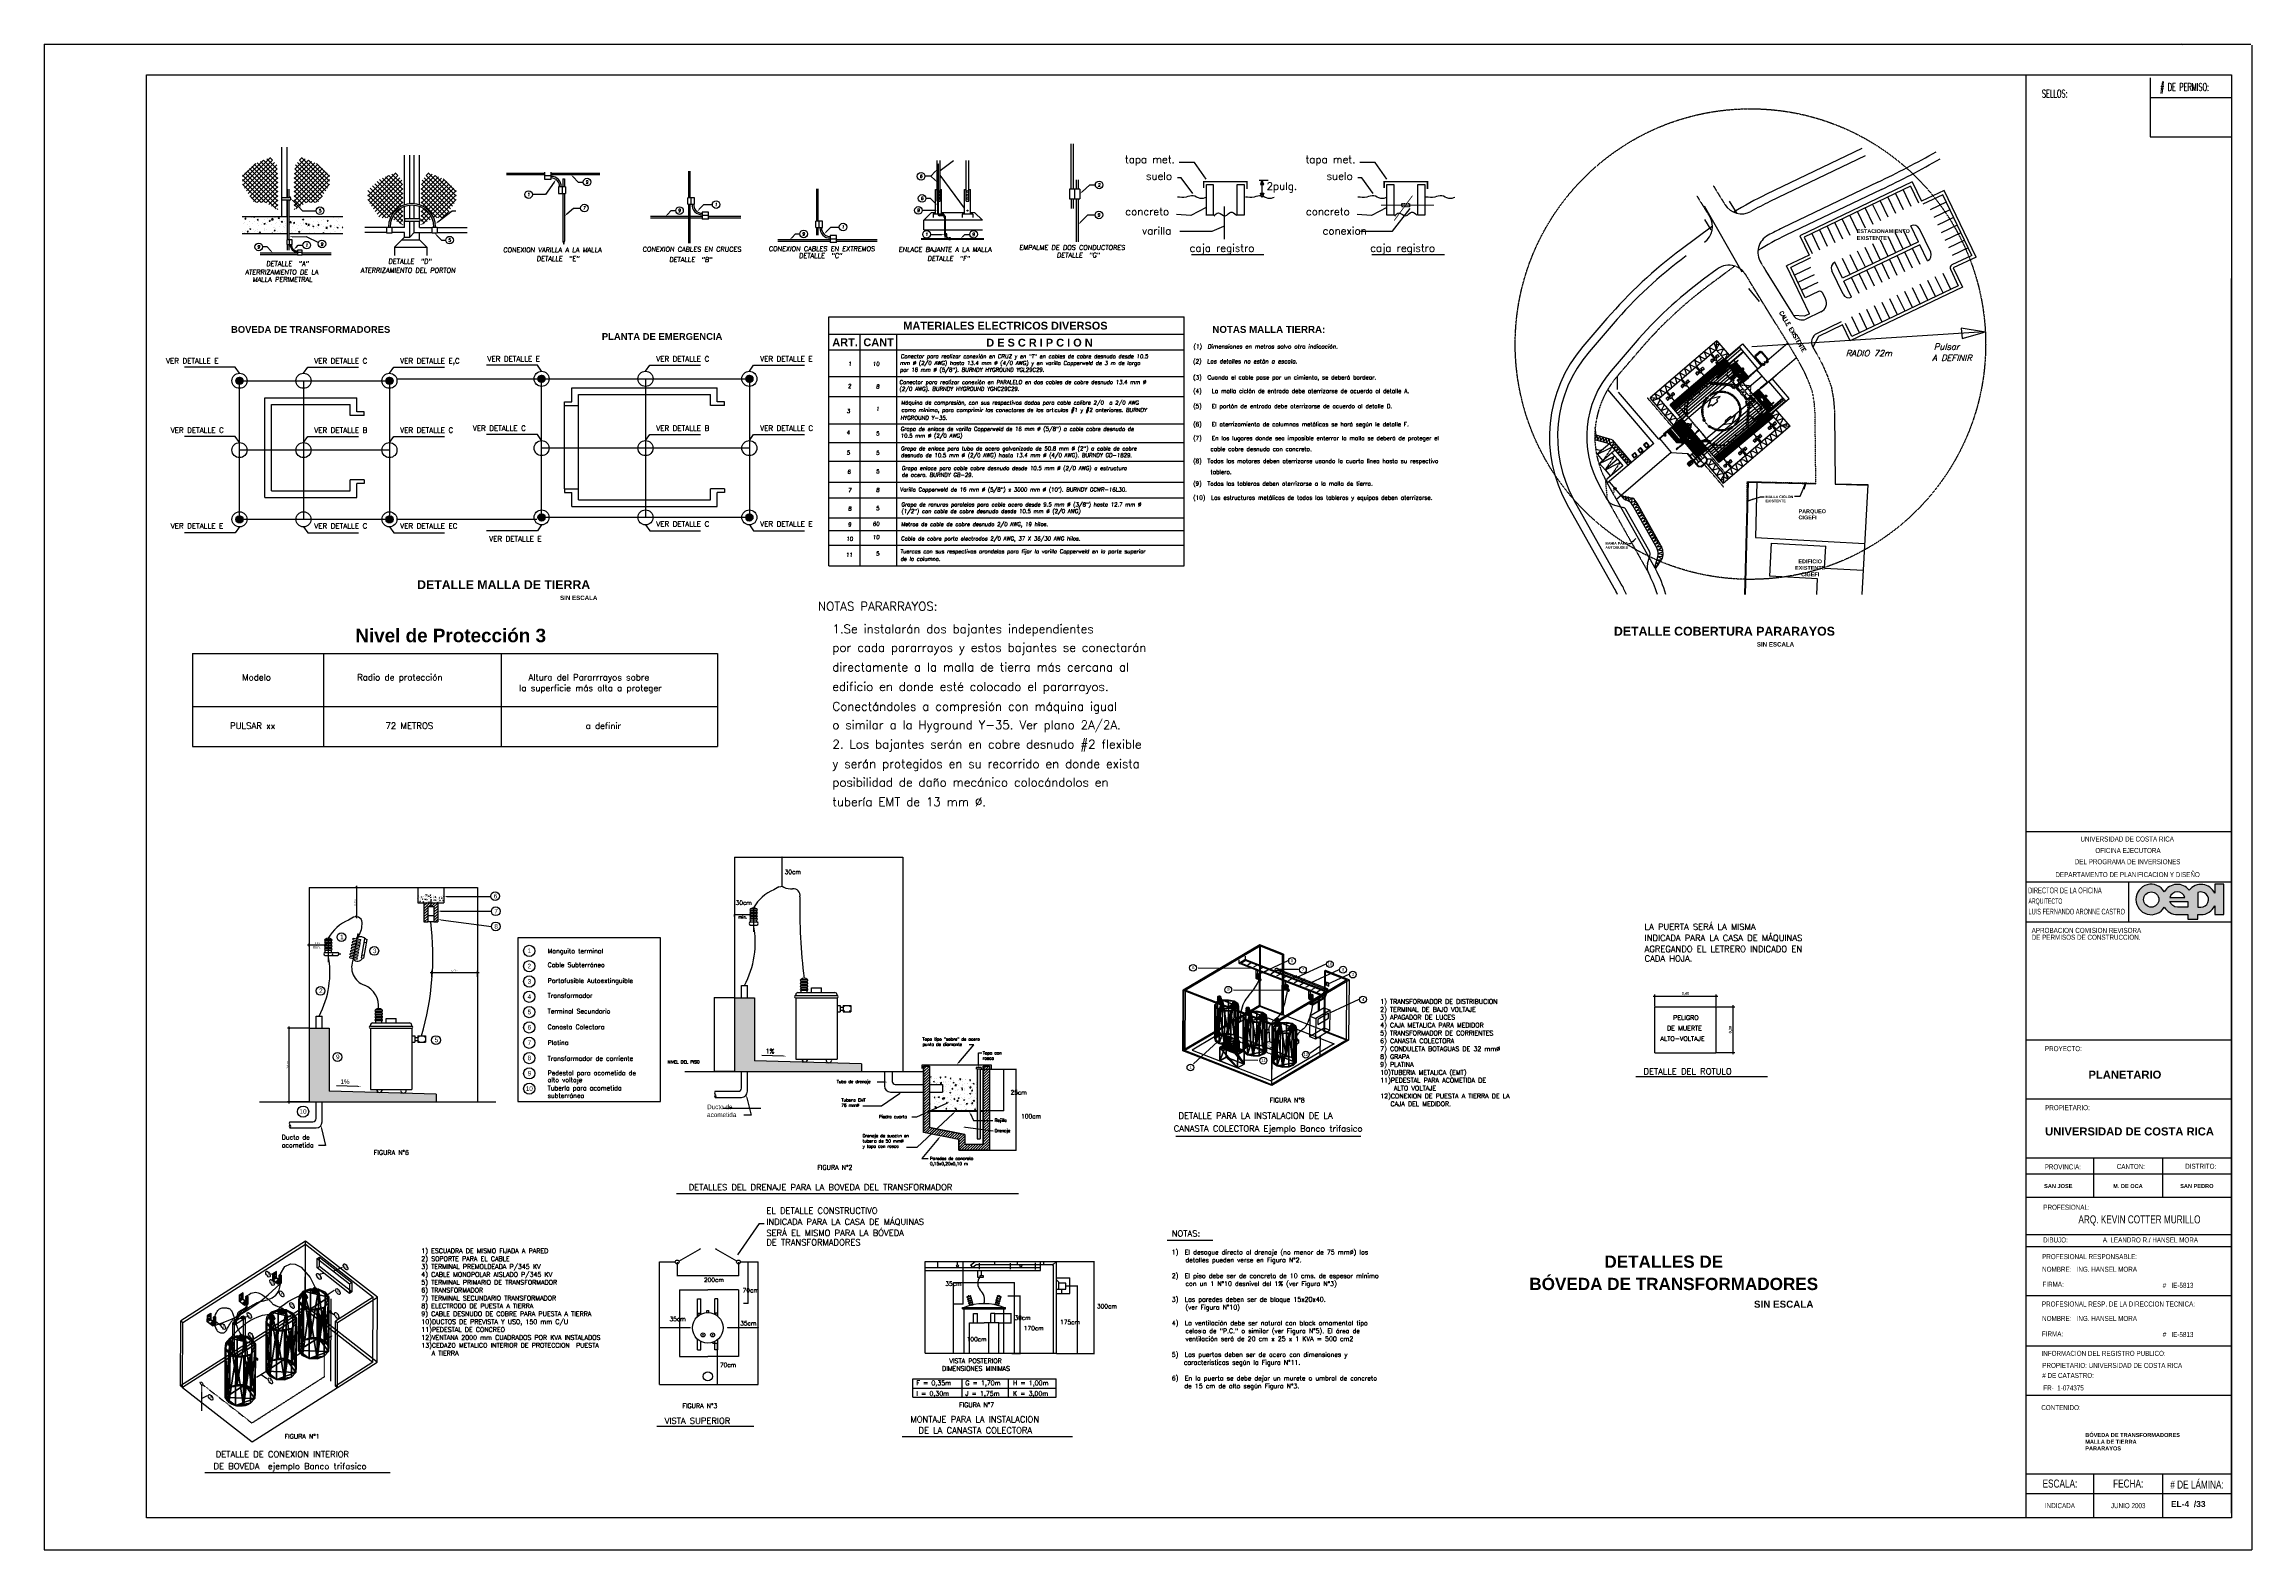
# Paper-space layout 'Layout1' of a CAD drawing. Extents: x -557 to 543, y -411 to 339.
# The model-space entities are those that its viewports show. They can reach past a viewport. Long polylines and large blocks are cut down to what shows.
import ezdxf
from ezdxf.enums import TextEntityAlignment as Align

# ---------------------------------------------------------------- set-up
doc = ezdxf.new("R2010")
doc.units = 0
doc.header["$LTSCALE"] = 0.5
doc.header["$MEASUREMENT"] = 0
for name, pattern in [('CENTER2', [1.125, 0.75, -0.125, 0.125, -0.125]), ('DASHDOTX2', [2, 1, -0.5, 0, -0.5]), ('DASHED2', [0.375, 0.25, -0.125]), ('DASHEDX2', [1.5, 1, -0.5]), ('HIDDEN', [0.375, 0.25, -0.125])]:
    doc.linetypes.add(name, pattern=pattern)
doc.layers.get('0').update_dxf_attribs({"linetype": 'CONTINUOUS'})
doc.layers.get('DEFPOINTS').update_dxf_attribs({"linetype": 'CONTINUOUS'})
for name, color, linetype in [('1', 6, 'CONTINUOUS'), ('2', 1, 'CONTINUOUS'), ('4', 3, 'CONTINUOUS'), ('6', 7, 'CONTINUOUS'), ('9', 1, 'DASHED2'), ('ACERA', 5, 'CONTINUOUS'), ('CAJETIN', 1, 'CONTINUOUS'), ('CALLE', 5, 'CONTINUOUS'), ('CALLE-PROY', 3, 'DASHED2'), ('COTAS', 1, 'CONTINUOUS'), ('DISEÑO-CORDON', 3, 'CONTINUOUS'), ('DISEÑO-ESTACIONAMIENTO', 1, 'CONTINUOUS'), ('DISEÑO-LINEA-PROPIEDAD', 3, 'CONTINUOUS'), ('EDIF', 7, 'CONTINUOUS'), ('EJES', 6, 'CENTER2'), ('escaleras', 1, 'CONTINUOUS'), ('ESPALDA-CORDON', 3, 'DASHEDX2'), ('LAM5$0$LAM-3$0$MARCO', 1, 'CONTINUOUS'), ('LAM5$0$LAM-3$0$TEXTO', 5, 'CONTINUOUS'), ('M-ARQ', 1, 'CONTINUOUS'), ('M-sanitarios', 1, 'CONTINUOUS'), ('MALLA', 4, 'CONTINUOUS'), ('METAL', 1, 'CONTINUOUS'), ('MUEBLES', 1, 'CONTINUOUS'), ('murosbajos', 1, 'CONTINUOUS'), ('MVIEW', 2, 'CONTINUOUS'), ('P01', 6, 'CONTINUOUS'), ('P02', 1, 'CONTINUOUS'), ('P03', 5, 'CONTINUOUS'), ('P04', 7, 'CONTINUOUS'), ('P05', 7, 'CONTINUOUS'), ('P06', 7, 'CONTINUOUS'), ('P07', 5, 'CONTINUOUS'), ('paredes', 1, 'CONTINUOUS'), ('pisoplanta', 1, 'CONTINUOUS'), ('PLUMA2', 1, 'CONTINUOUS'), ('PLUMA3', 5, 'CONTINUOUS'), ('PROYECCIONES', 6, 'HIDDEN'), ('PUERTAS', 1, 'CONTINUOUS'), ('T2', 5, 'CONTINUOUS'), ('talud', 5, 'CONTINUOUS'), ('TEXT', 5, 'CONTINUOUS'), ('TEXTO', 7, 'CONTINUOUS'), ('texturas', 6, 'CONTINUOUS'), ('TUBERIA', 7, 'DASHDOTX2'), ('tuberia_alumbrado', 3, 'DASHED2'), ('UNIFILAR', 1, 'CONTINUOUS'), ('ventana', 1, 'CONTINUOUS'), ('ventanas', 1, 'CONTINUOUS'), ('vidrio', 6, 'CONTINUOUS')]:
    doc.layers.add(name, color=color, linetype=linetype)
doc.layers.get('MVIEW').off()
doc.layers.get('MVIEW').freeze()
doc.styles.add('ALR', font='sanssb__.ttf')
doc.styles.add('ALR4', font='sanssb__.ttf')
doc.styles.add('INFO', font='swisscl.ttf', dxfattribs={"height": 2.5})
doc.styles.add('LAM5$0$LAM-3$0$R1', font='romans.shx')
doc.styles.add('LEROY', font='ROMANC.SHX')
doc.styles.add('LEROY1', font='SIMPLEX9.SHX', dxfattribs={"oblique": 15})
doc.styles.add('romans', font='romans.shx')
doc.styles.add('SALVA', font='SIMPLEX9.SHX')
doc.styles.add('STYLE1', font='sanssb__.ttf')
doc.styles.add('STYLE2', font='romans.shx')
doc.styles.add('STYLE7', font='romand.shx')
doc.dimstyles.new('1-10', dxfattribs={"dimscale": 0.111, "dimtxt": 0.18, "dimasz": 0.18, "dimexe": 0.18, "dimexo": 0.0625, "dimgap": 0.09, "dimtad": 1, "dimzin": 4, "dimdsep": 46, "dimtxsty": 'Standard', "dimblk1": 'ARCHTICK', "dimblk2": 'ARCHTICK', "dimsah": 1, "dimcen": 0.09, "dimdle": 0.18, "dimclrd": 6, "dimclre": 6, "dimclrt": 1, "dimadec": 0, "dimazin": 0, "dimtfac": 1, "dimtofl": 0, "dimtmove": 0, "dimatfit": 3, "dimldrblk": 'ARCHTICK', "dimfxl": 0, "dimtolj": 1, "dimtzin": 4, "dimarcsym": 0})
doc.dimstyles.new('1-50', dxfattribs={"dimscale": 0.6, "dimtxt": 0.18, "dimasz": 0.18, "dimexe": 0.18, "dimexo": 0.0625, "dimgap": 0.09, "dimtad": 1, "dimzin": 4, "dimdsep": 46, "dimtxsty": 'Standard', "dimblk1": 'ARCHTICK', "dimblk2": 'ARCHTICK', "dimsah": 1, "dimcen": 0.09, "dimdle": 0.18, "dimclrd": 6, "dimclre": 6, "dimclrt": 1, "dimadec": 0, "dimazin": 0, "dimtfac": 1, "dimtofl": 0, "dimtmove": 0, "dimatfit": 3, "dimldrblk": 'ARCHTICK', "dimfxl": 0, "dimtolj": 1, "dimtzin": 4, "dimarcsym": 0})
pattern_1 = [(41, (697.10327, 476.549336), (-0.0335598784, 0.038606224), []), (41, (697.099075, 476.55416), (-0.0335598784, 0.038606224), []), (41, (697.09488, 476.55899), (-0.0335598784, 0.038606224), [])]

# ---------------------------------------------------------------- blocks, each defined once
blk = doc.blocks.new('*X14')
at = {"color": 0}
for p, q in [((19480, 56603), (31765, 68889)), ((19480, 59255), (27183, 66958)), ((19611, 54082), (35911, 70383)), ((20652, 52472), (37123, 68943)), ((21693, 50861), (38335, 67503)), ((22751, 49267), (39546, 66063)), ((40193, 49963), (24907, 65249)), ((40193, 52615), (26282, 66526)), ((40193, 55267), (28111, 67349)), ((40193, 57918), (29976, 68135)), ((40085, 60678), (31842, 68921)), ((39873, 63542), (33708, 69707)), ((37121, 68945), (35573, 70493)), ((39300, 40250), (19480, 60070)), ((32977, 43921), (19480, 57418)), ((30326, 43921), (19480, 54766)), ((40193, 42008), (20784, 61417)), ((40193, 44660), (22158, 62695)), ((40193, 47312), (23533, 63972)), ((23824, 47689), (39859, 63724)), ((24897, 46110), (40042, 61255)), ((25969, 44531), (40193, 58754)), ((28011, 43921), (40193, 56103)), ((30662, 43921), (40193, 53451)), ((27674, 43921), (23649, 47945)), ((33213, 43820), (40193, 50799)), ((34885, 42840), (40193, 48148)), ((36556, 41859), (40193, 45496)), ((38227, 40879), (40193, 42844)), ((39899, 39899), (40193, 40193))]:
    blk.add_line(p, q, dxfattribs=at)
blk = doc.blocks.new('*X15')
at = {"color": 0}
for p, q in [((1704, 14615), (1704, 14615)), ((2414, 19268), (2414, 19268)), ((2631, 13664), (2631, 13664)), ((3010, 21938), (3492, 22513)), ((3010, 21938), (3608, 21886)), ((3044, 19631), (3044, 19631)), ((3178, 22005), (3178, 22005)), ((3608, 21886), (3492, 22513)), ((3654, 15303), (3654, 15303)), ((4335, 18560), (4335, 18560)), ((4398, 14416), (4880, 14991)), ((4398, 14416), (4995, 14364)), ((4995, 14364), (4880, 14991)), ((5537, 13956), (5537, 13956)), ((5644, 20386), (5644, 20386)), ((5659, 17285), (5659, 17285)), ((5781, 20614), (5781, 20614)), ((5866, 16003), (6566, 16272)), ((5866, 16003), (6364, 15667)), ((6364, 15667), (6567, 16272)), ((6965, 22504), (6965, 22504)), ((7752, 19043), (7752, 19043)), ((8019, 15447), (8019, 15447)), ((8021, 23138), (8035, 23153)), ((8021, 23138), (8910, 23000)), ((8450, 23153), (8797, 22919)), ((8463, 14665), (8463, 14665)), ((8797, 22919), (8875, 23153)), ((8876, 20632), (8876, 20632)), ((8910, 23000), (8892, 23153)), ((8992, 15077), (8992, 15077)), ((10183, 21311), (10665, 21885)), ((10183, 21311), (10780, 21258)), ((10523, 15776), (10523, 15776)), ((10650, 19391), (10650, 19391)), ((10780, 21258), (10665, 21885)), ((10731, 14706), (10731, 14706)), ((10853, 18035), (10853, 18035)), ((10975, 21364), (10975, 21364)), ((10982, 20161), (10982, 20161)), ((11570, 13789), (12052, 14363)), ((11570, 13789), (12168, 13736)), ((12168, 13736), (12052, 14363)), ((13090, 18817), (13090, 18817)), ((13153, 19721), (13153, 19721)), ((14269, 19228), (14969, 19497)), ((14269, 19228), (14766, 18893)), ((14295, 15666), (14295, 15666)), ((14310, 16275), (14310, 16275)), ((14331, 14852), (14331, 14852)), ((14708, 21633), (14708, 21633)), ((14766, 18893), (14969, 19497)), ((15866, 15410), (15866, 15410)), ((15987, 18739), (15987, 18739)), ((16109, 22068), (16109, 22068)), ((16320, 19935), (16320, 19935)), ((16691, 13470), (16691, 13470)), ((16941, 20219), (16941, 20219)), ((17355, 20683), (17837, 21258)), ((17355, 20683), (17953, 20631)), ((17953, 20631), (17837, 21258)), ((18429, 18592), (18429, 18592)), ((18693, 21482), (19472, 22294)), ((18693, 21482), (19583, 21344)), ((18862, 13304), (19225, 13736)), ((19305, 13304), (19225, 13736)), ((19583, 21344), (19472, 22294)), ((19669, 14626), (19669, 14626)), ((20127, 16667), (20127, 16667)), ((20238, 15202), (20938, 15471)), ((20238, 15202), (20735, 14867)), ((20498, 13492), (20498, 13492)), ((20540, 22634), (20540, 22634)), ((20626, 17107), (20626, 17107)), ((20735, 14867), (20938, 15471)), ((20917, 16050), (20917, 16050)), ((21038, 19379), (21038, 19379)), ((21160, 22708), (21160, 22708)), ((21658, 19709), (21658, 19709)), ((22523, 14471), (22523, 14471)), ((22671, 22454), (23371, 22722)), ((22671, 22454), (23168, 22118)), ((23129, 17436), (23129, 17436)), ((23168, 22118), (23371, 22722)), ((23256, 21051), (23256, 21051)), ((23767, 18366), (23767, 18366)), ((24286, 13991), (24286, 13991)), ((24528, 20056), (25010, 20630)), ((24528, 20056), (25126, 20003)), ((25007, 14401), (25007, 14401)), ((25126, 20003), (25010, 20630)), ((25760, 21380), (25760, 21380)), ((25959, 17668), (25959, 17668)), ((25989, 13471), (25989, 13471)), ((26111, 16800), (26111, 16800)), ((26232, 20129), (26232, 20129)), ((26916, 17935), (26916, 17935)), ((26997, 19484), (26997, 19484))]:
    blk.add_line(p, q, dxfattribs=at)
blk = doc.blocks.new('*X16')
at = {"color": 0}
for p, q in [((29179, 18634), (29340, 18696)), ((29179, 18216), (29340, 18696)), ((29366, 19827), (30145, 20639)), ((29366, 19827), (30255, 19689)), ((29547, 21879), (29547, 21879)), ((30255, 19689), (30145, 20639)), ((30345, 14175), (30345, 14175)), ((30601, 14822), (30601, 14822)), ((31123, 14175), (31123, 14175)), ((31245, 17504), (31245, 17504)), ((31367, 20833), (31367, 20833)), ((31700, 19428), (32183, 20003)), ((31700, 19428), (32298, 19376)), ((31791, 18669), (31791, 18669)), ((32298, 19376), (32183, 20003)), ((32335, 19258), (32335, 19258)), ((33105, 15152), (33105, 15152)), ((33232, 18766), (33232, 18766)), ((34187, 16474), (34187, 16474)), ((34443, 17915), (34443, 17915)), ((34609, 14401), (35309, 14670)), ((34609, 14401), (35106, 14066)), ((35106, 14066), (35309, 14670)), ((35684, 13950), (35684, 13950)), ((35735, 19096), (35735, 19096)), ((35863, 22710), (35863, 22710)), ((36174, 14815), (36174, 14815)), ((36296, 18144), (36296, 18144)), ((36418, 21473), (36418, 21473)), ((36892, 15650), (36892, 15650)), ((37042, 21653), (37742, 21922)), ((37042, 21653), (37539, 21317)), ((37539, 21317), (37742, 21921)), ((37623, 19670), (37623, 19670)), ((37673, 19033), (37673, 19033)), ((38366, 23040), (38366, 23040)), ((38873, 18801), (39355, 19375)), ((38873, 18801), (39471, 18748)), ((39471, 18748), (39355, 19375)), ((39523, 19594), (39523, 19594)), ((39782, 17690), (39782, 17690)), ((40019, 17475), (40019, 17475)), ((40038, 18172), (40817, 18984)), ((40038, 18172), (40927, 18034)), ((40927, 18034), (40817, 18984)), ((41022, 13724), (41022, 13724)), ((41368, 15565), (41368, 15565)), ((41490, 18894), (41490, 18894)), ((41612, 22223), (41612, 22223)), ((43011, 18807), (43011, 18807)), ((43011, 17627), (43711, 17895)), ((43011, 17627), (43509, 17291)), ((43207, 16482), (43207, 16482)), ((43454, 20671), (43454, 20671)), ((43509, 17291), (43711, 17895)), ((43838, 13975), (43838, 13975)), ((45120, 17464), (45120, 17464)), ((45711, 16811), (45711, 16811)), ((45838, 20426), (45838, 20426)), ((45851, 18476), (45851, 18476)), ((46046, 18173), (46528, 18748)), ((46046, 18173), (46643, 18121)), ((46360, 13499), (46360, 13499)), ((46503, 16269), (46503, 16269)), ((46643, 18121), (46528, 18748)), ((46624, 19598), (46624, 19598)), ((46746, 22927), (46746, 22927)), ((46867, 13366), (46867, 13366)), ((48341, 20755), (48341, 20755)), ((48350, 18582), (48350, 18582)), ((48980, 13600), (49680, 13869)), ((48980, 13600), (49420, 13304)), ((49286, 21672), (49286, 21672)), ((49491, 13304), (49680, 13869)), ((49498, 17310), (49498, 17310)), ((49670, 14976), (49670, 14976)), ((50458, 17238), (50458, 17238)), ((50710, 16517), (51489, 17329)), ((50710, 16517), (51600, 16379)), ((51413, 20852), (52114, 21121)), ((51413, 20852), (51911, 20516)), ((51432, 13580), (51432, 13580)), ((51600, 16379), (51489, 17329)), ((51554, 16909), (51554, 16909)), ((51675, 20238), (51675, 20238)), ((51682, 19477), (51682, 19477)), ((51911, 20516), (52114, 21121)), ((52129, 21254), (52129, 21254)), ((53183, 14197), (53183, 14197)), ((53218, 17546), (53700, 18120)), ((53218, 17546), (53816, 17493)), ((53688, 18356), (53688, 18356)), ((53816, 17493), (53700, 18120)), ((55118, 22673), (55118, 22673)), ((55501, 15977), (55501, 15977)), ((55686, 14527), (55686, 14527)), ((55796, 17013), (55796, 17013)), ((55814, 18141), (55814, 18141)), ((56626, 14330), (56626, 14330)), ((56748, 17659), (56748, 17659)), ((56869, 20988), (56869, 20988)), ((57382, 16826), (58083, 17094)), ((57382, 16826), (57880, 16490)), ((57514, 20478), (57514, 20478)), ((57880, 16490), (58083, 17094)), ((58317, 18471), (58317, 18471)), ((58444, 22085), (58444, 22085)), ((59026, 18131), (59026, 18131)), ((59474, 15025), (59474, 15025)), ((60391, 16918), (60681, 17264)), ((60391, 16918), (60681, 16893))]:
    blk.add_line(p, q, dxfattribs=at)
blk = doc.blocks.new('WC-F1-P')
blk.add_line((-1, -23), (1, -23))
for points in [[(-8, -13, 0.049648), (-8, -18, 0.06346), (-6, -22, 0.103485), (-4, -25, 0.178458), (-2, -26), (2, -26, 0.178458), (4, -25, 0.103485), (6, -22, 0.06346), (8, -18, 0.049648), (8, -13), (8, 0), (-8, 0)], [(4, -25, 0.103485), (6, -22, 0.06346), (7, -18, 0.049648), (8, -13, 0.075858), (7, -10, 0.086069), (6, -7, 0.105985), (4, -6, 0.126201), (2, -5), (-2, -5, 0.126201), (-4, -6, 0.105985), (-6, -7, 0.086069), (-7, -10, 0.075858), (-8, -13, 0.049648), (-7, -18, 0.06346), (-6, -22, 0.103485), (-4, -25, 0.097511), (-3, -25, 0.09808), (-3, -25, 0.098895), (-2, -25, 0.099479), (-2, -24, 0.099479), (-1, -24, 0.098895), (-1, -23, 0.09808), (-2, -22, 0.097511), (-2, -22, -0.102445), (-4, -20, -0.077884), (-5, -18, -0.065096), (-5, -14, -0.024284), (-5, -13, -0.115331), (-5, -11, -0.103946), (-4, -10, -0.091071), (-2, -9, -0.083675), (0, -8, -0.083675), (2, -9, -0.091071), (4, -10, -0.103946), (5, -11, -0.115331), (5, -13, -0.024284), (5, -14, -0.065096), (5, -18, -0.077884), (4, -20, -0.102445), (2, -22, 0.097511), (2, -22, 0.09808), (1, -23, 0.098895), (1, -24, 0.099479), (2, -24, 0.099479), (2, -25, 0.098895), (3, -25, 0.09808), (3, -25, 0.097511)]]:
    blk.add_lwpolyline(points, format="xyb", close=True)
blk.add_lwpolyline([(-2, -13, -0.111064), (-2, -13, -0.102841), (-1, -12, -0.093011), (-1, -12, -0.087082), (0, -12, -0.087082), (1, -12, -0.093011), (1, -12, -0.102841), (2, -13, -0.111064), (2, -13, -0.111064)], format="xyb")
blk.add_circle((0, -2), 1)
blk = doc.blocks.new('FVALV1-P')
for p, q in [((-2, 0), (-5, 0)), ((-2, 1), (-2, -1)), ((-2, 1), (-2, 1)), ((1, 1), (2, 1)), ((2, 1), (2, 1)), ((3, 1), (2, 1)), ((2, 1), (2, -1)), ((2, 1), (2, -1)), ((3, 0), (2, 0)), ((6, 2), (3, 2)), ((3, 2), (3, 2)), ((3, 1), (6, 1)), ((3, 1), (3, -1)), ((4, 2), (4, 1)), ((4, 2), (4, 1)), ((4, 1), (4, 1)), ((5, 2), (5, 1)), ((5, 2), (5, 1)), ((5, 1), (6, 1)), ((6, 2), (6, 1)), ((6, 2), (6, 1)), ((6, 2), (6, 2)), ((-2, 0), (-5, 0)), ((-2, -1), (-2, -1)), ((1, -1), (2, -1)), ((2, -1), (2, -1)), ((3, -1), (2, -1)), ((3, -1), (6, -1)), ((4, -1), (4, -1)), ((4, -1), (4, -1)), ((4, -1), (4, -1)), ((5, -1), (5, -2)), ((5, -1), (5, -2)), ((5, -1), (6, -1)), ((6, -1), (6, -1)), ((6, -1), (6, -1))]:
    blk.add_line(p, q)
blk.add_lwpolyline([(1, 0), (0, 1), (0, 1), (-1, 0), (0, -1), (0, -1)], close=True)
for radius in [1.75, 1, 0.342]:
    blk.add_circle((0, 0), radius)
for centre, radius, start, end in [((-5, 0), 0.125, 90, 270), ((-2, 0), 0.125, 270, 360), ((5, 6), 4.63, 251.0754, 288.9246), ((5, 0), 1.63, 147.7958, 212.2042), ((4, 1), 0.125, 180, 270), ((4, 1), 0.125, 270, 360), ((5, 1), 0.125, 180, 270), ((6, 1), 0.125, 270, 360), ((4, 0), 1.62, 327.7952, 32.2048), ((-2, 0), 0.125, 0, 90), ((5, 0), 2.12, 241.9275, 298.0725), ((4, -1), 0.125, 90, 180), ((4, -1), 0.125, 0, 90), ((5, -1), 0.125, 90, 180), ((6, -1), 0.125, 0, 90)]:
    blk.add_arc(centre, radius, start, end)
blk = doc.blocks.new('fluxometro')
at = {"xscale": 0.02499999999997726, "yscale": 0.02499999999997726, "zscale": 0.025, "rotation": 180}
for name, p in [('WC-F1-P', (0, 0)), ('FVALV1-P', (0, 0.06))]:
    blk.add_blockref(name, p, dxfattribs=at)
blk = doc.blocks.new('LAVATORIO_11')
at = {"color": 0, "linetype": 'ByBlock'}
for q in [(-0.3, 0), (0.3, 0)]:
    blk.add_line((0, 0), q, dxfattribs=at)
for centre, radius in [((0, -0.1), 0.0128), ((0, -0.2), 0.0267), ((0, -0.2), 0.0358)]:
    blk.add_circle(centre, radius, dxfattribs=at)
for centre, radius, start, end in [((0.3, -0.3), 0.593, 152.6954, 205.5583), ((-0.2, -0.3), 0.593, 334.4417, 27.3056), ((-0.1, -0.3), 0.242, 152.91, 174.3342), ((-0.1, -0.3), 0.146, 99.4676, 147.8104), ((-0.1, -0.3), 0.191, 168.0413, 247.6653), ((-0.2, -0.5), 0.0809, 207.7138, 249.5405), ((0, -1), 0.852, 87.9529, 99.9832), ((0, 0), 0.589, 251.5778, 288.4222), ((0, 0.4), 0.964, 255.2815, 284.7185), ((0, -1), 0.852, 80.0168, 92.0471), ((0.2, -0.3), 0.146, 32.1896, 80.5324), ((0.1, -0.3), 0.191, 292.3347, 11.9587), ((0.1, -0.3), 0.242, 5.6658, 27.09), ((0.2, -0.5), 0.0809, 290.4595, 332.2862)]:
    blk.add_arc(centre, radius, start, end, dxfattribs=at)
blk = doc.blocks.new('inod-minusv.')
at = {"layer": 'M-sanitarios'}
for p, q in [((-0.9, 0.02), (-0.98, 0.02)), ((-0.98, 0), (-0.98, 0.02)), ((-0.96, 0.02), (-0.96, 0.04)), ((-0.06, 0.07), (-0.92, 0.07)), ((-0.92, 0.02), (-0.92, 0.04)), ((-0.06, 0.04), (-0.92, 0.04)), ((-0.9, 0), (-0.9, 0.02)), ((-0.3, 0.08), (-0.29, 0.08)), ((-0.3, 0.03), (-0.29, 0.03)), ((-0.29, 0.08), (-0.28, 0.08)), ((-0.29, 0.07), (-0.29, 0.08)), ((-0.29, 0.03), (-0.29, 0.04)), ((-0.29, 0.03), (-0.28, 0.03)), ((-0.26, 0.08), (-0.28, 0.08)), ((-0.28, 0.07), (-0.28, 0.08)), ((-0.28, 0.03), (-0.28, 0.04)), ((-0.26, 0.03), (-0.28, 0.03)), ((-0.26, 0.08), (-0.19, 0.08)), ((-0.26, 0.07), (-0.26, 0.08)), ((-0.26, 0.03), (-0.26, 0.04)), ((-0.26, 0.03), (-0.19, 0.03)), ((-0.26, 0), (-0.26, 0.01)), ((-0.24, 0.09), (-0.24, 0.09)), ((-0.24, 0.08), (-0.24, 0.09)), ((-0.24, 0.08), (-0.23, 0.08)), ((-0.24, 0.03), (-0.23, 0.03)), ((-0.24, 0.02), (-0.24, 0.03)), ((-0.24, 0.02), (-0.24, 0.03)), ((-0.22, 0.09), (-0.22, 0.1)), ((-0.22, 0.09), (-0.22, 0.1)), ((-0.22, 0.02), (-0.22, 0.03)), ((-0.22, 0.02), (-0.22, 0.03)), ((-0.21, 0.08), (-0.2, 0.08)), ((-0.21, 0.03), (-0.2, 0.03)), ((-0.2, 0.09), (-0.2, 0.09)), ((-0.2, 0.02), (-0.2, 0.03)), ((-0.19, 0.08), (-0.19, 0.09)), ((-0.19, 0.02), (-0.19, 0.03)), ((-0.18, 0), (-0.18, 0.01)), ((-0.08, 0), (-0.08, 0.02)), ((0, 0.02), (-0.08, 0.02)), ((-0.06, 0.02), (-0.06, 0.04)), ((-0.02, 0.02), (-0.02, 0.04)), ((0, 0), (0, 0.02)), ((0.04, 0.32), (0.04, 1.33)), ((0.09, 1.37), (0.07, 1.37)), ((0.09, 1.33), (0.07, 1.33)), ((0.07, 0.32), (0.07, 1.33)), ((0.09, 0.32), (0.07, 0.32)), ((0.09, 0.28), (0.07, 0.28)), ((0.09, 1.31), (0.09, 1.39)), ((0.11, 1.39), (0.09, 1.39)), ((0.11, 1.31), (0.09, 1.31)), ((0.11, 0.34), (0.09, 0.34)), ((0.09, 0.26), (0.09, 0.34)), ((0.11, 0.26), (0.09, 0.26)), ((-0.18, 0), (-0.26, 0))]:
    blk.add_line(p, q, dxfattribs=at)
for points in [[(-0.13, 0.32, 0.049648), (-0.14, 0.45, 0.06346), (-0.18, 0.55, 0.103485), (-0.23, 0.62, 0.178458), (-0.29, 0.64), (-0.39, 0.64, 0.178458), (-0.44, 0.62, 0.103485), (-0.5, 0.55, 0.06346), (-0.53, 0.45, 0.049648), (-0.54, 0.32), (-0.54, 0.07)], [(-0.54, 0.32, -0.049648), (-0.53, 0.45, -0.06346), (-0.5, 0.55, -0.103485), (-0.44, 0.62, -0.178458), (-0.39, 0.64), (-0.29, 0.64, -0.178458), (-0.23, 0.62, -0.103485), (-0.18, 0.55, -0.06346), (-0.14, 0.45, -0.049648), (-0.13, 0.32), (-0.13, 0.07)], [(-0.13, 0.04), (-0.13, 0), (-0.54, 0), (-0.54, 0.04, -0.049648)]]:
    blk.add_lwpolyline(points, format="xyb", dxfattribs=at)
blk.add_lwpolyline([(-0.24, 0.61, -0.103485), (-0.19, 0.54, -0.06346), (-0.16, 0.45, -0.049648), (-0.14, 0.32, -0.075858), (-0.16, 0.25, -0.086069), (-0.19, 0.19, -0.105985), (-0.23, 0.14, -0.126201), (-0.29, 0.13), (-0.39, 0.13, -0.126201), (-0.44, 0.14, -0.105985), (-0.49, 0.19, -0.086069), (-0.52, 0.25, -0.075858), (-0.53, 0.32, -0.049648), (-0.52, 0.45, -0.06346), (-0.49, 0.54, -0.103485), (-0.43, 0.61, -0.097511), (-0.42, 0.62, -0.09808), (-0.4, 0.62, -0.098895), (-0.39, 0.62, -0.099479), (-0.38, 0.6, -0.099479), (-0.37, 0.59, -0.098895), (-0.37, 0.58, -0.09808), (-0.38, 0.56, -0.097511), (-0.39, 0.55, 0.102445), (-0.43, 0.5, 0.077884), (-0.46, 0.44, 0.065096), (-0.47, 0.35, 0.024284), (-0.47, 0.32, 0.115331), (-0.46, 0.28, 0.103946), (-0.43, 0.24, 0.091071), (-0.39, 0.22, 0.083675), (-0.34, 0.21, 0.083675), (-0.28, 0.22, 0.091071), (-0.24, 0.24, 0.103946), (-0.21, 0.28, 0.115331), (-0.2, 0.32, 0.024284), (-0.2, 0.35, 0.065096), (-0.21, 0.44, 0.077884), (-0.24, 0.5, 0.102445), (-0.29, 0.55, -0.097511), (-0.3, 0.56, -0.09808), (-0.3, 0.58, -0.098895), (-0.3, 0.59, -0.099479), (-0.3, 0.6, -0.099479), (-0.29, 0.62, -0.098895), (-0.27, 0.62, -0.09808), (-0.26, 0.62, -0.097511)], format="xyb", close=True, dxfattribs=at)
for points in [[(-0.35, 0.07), (-0.35, 0.08), (-0.33, 0.08), (-0.32, 0.07)], [(-0.32, 0.04), (-0.33, 0.03), (-0.35, 0.03), (-0.35, 0.04)]]:
    blk.add_lwpolyline(points, dxfattribs=at)
for centre, radius, start, end in [((-0.92, 0.04), 0.0375, 90, 180), ((-0.34, 0.06), 0.0437, 25.37693, 154.62307), ((-0.34, 0.06), 0.0438, 205.37693, 334.62307), ((-0.34, 0.06), 0.025, 48.59038, 131.40962), ((-0.34, 0.06), 0.025, 228.59038, 311.40962), ((-0.22, -0.1), 0.116, 71.07536, 108.92464), ((-0.21, 0.06), 0.0406, 147.79577, 152.51357), ((-0.21, 0.06), 0.0406, 207.48643, 212.20423), ((-0.22, 0.04), 0.0531, 61.92751, 118.07249), ((-0.24, 0.09), 0.00312, 180, 270), ((-0.24, 0.03), 0.00313, 90, 180), ((-0.23, 0.09), 0.00312, 270, 0), ((-0.23, 0.03), 0.00313, 0, 90), ((-0.21, 0.09), 0.00312, 180, 270), ((-0.21, 0.03), 0.00312, 90, 180), ((-0.2, 0.09), 0.00313, 270, 360), ((-0.2, 0.03), 0.00312, 360, 90), ((-0.23, 0.06), 0.0406, 27.48693, 32.20483), ((-0.23, 0.06), 0.0406, 327.79517, 332.51307), ((-0.06, 0.04), 0.0375, 0, 90), ((0.07, 1.33), 0.0375, 90, 180), ((0.07, 0.32), 0.0375, 180, 270)]:
    blk.add_arc(centre, radius, start, end, dxfattribs=at)
blk = doc.blocks.new('mingitorio')
at = {"layer": 'M-sanitarios'}
for p, q in [((-0.2, 0), (0, 0)), ((0.2, 0), (0, 0)), ((-0.02, -0.06), (-0.02, -0.04)), ((-0.02, -0.04), (0.02, -0.04)), ((-0.02, -0.06), (0.02, -0.06)), ((0.02, -0.06), (0.02, -0.04))]:
    blk.add_line(p, q, dxfattribs=at)
for centre, radius, start, end in [((0.2, 0), 0.4, 180, 202.7554), ((-0.2, 0), 0.4, 337.2446, 0), ((0.11, -0.04), 0.3, 202.7554, 224.06453), ((-0.08, -0.11), 0.075, 100.2235, 201.40577), ((0.07, -0.05), 0.24, 201.40577, 228.84311), ((-0.05, -0.11), 0.075, 105.50138, 169.53288), ((0.01, -0.13), 0.145, 169.53287, 234.3331), ((-0.03, -0.14), 0.08, 85.51636, 162.02825), ((-0.01, -0.14), 0.1, 162.02825, 180.7764), ((0.09, -0.14), 0.2, 180.7764, 192.51591), ((-0.01, -0.16), 0.1, 192.51591, 233.49073), ((0, -0.14), 0.15, 224.06453, 270), ((0, -0.55), 0.52, 90, 100.2235), ((-0.04, -0.16), 0.12, 78.49417, 105.50138), ((0, 0.29), 0.35, 265.51636, 267.21597), ((0, -0.13), 0.0325, 90, 270), ((0, -0.13), 0.025, 90, 270), ((-0.02, -0.03), 0.006, 258.49417, 270), ((0, -0.55), 0.52, 79.7765, 90), ((0, -0.13), 0.025, 270, 90), ((0, -0.13), 0.0325, 270, 90), ((0, -0.14), 0.15, 270, 315.93547), ((0.04, -0.16), 0.12, 74.49862, 102.0896), ((0, 0.29), 0.35, 272.78403, 274.48364), ((0.03, -0.14), 0.08, 17.97175, 94.48364), ((0.05, -0.11), 0.075, 10.46712, 74.49862), ((-0.01, -0.13), 0.145, 305.6669, 10.46713), ((0.01, -0.16), 0.1, 306.50927, 347.48409), ((-0.07, -0.05), 0.24, 311.15689, 338.59423), ((0.08, -0.11), 0.075, 338.59423, 79.7765), ((0.01, -0.14), 0.1, 359.2236, 17.97175), ((-0.09, -0.14), 0.2, 347.48409, 359.2236), ((-0.11, -0.04), 0.3, 315.93547, 337.2446)]:
    blk.add_arc(centre, radius, start, end, dxfattribs=at)
blk = doc.blocks.new('SILLA-OFICINA-01')
at = {"color": 0}
for p, q in [((0.21, 0), (-0.21, 0)), ((0.21, 0), (0.21, -0.03)), ((-0.3, -0.21), (-0.3, -0.37)), ((-0.29, -0.15), (-0.29, -0.2)), ((-0.25, -0.15), (-0.25, -0.2)), ((-0.23, -0.21), (-0.23, -0.37)), ((-0.21, 0), (-0.21, -0.03)), ((-0.21, -0.08), (0.21, -0.08)), ((-0.21, -0.08), (-0.21, -0.43)), ((-0.04, -0.08), (-0.04, -0.05)), ((0.05, -0.05), (0.05, -0.08)), ((0.21, -0.08), (0.21, -0.43)), ((0.23, -0.21), (0.23, -0.37)), ((0.25, -0.15), (0.25, -0.2)), ((0.29, -0.15), (0.29, -0.2)), ((0.3, -0.21), (0.3, -0.37))]:
    blk.add_line(p, q, dxfattribs=at)
for centre, radius, start, end in [((-0.27, -0.26), 0.0628, 58.95203, 121.0494), ((-0.27, -0.32), 0.0628, 238.952, 301.0494), ((-0.27, -0.16), 0.0218, 24.66455, 155.1058), ((0, 0.84), 0.895, 256.424, 283.5774), ((0, 0.44), 0.894, 256.4219, 283.5647), ((0.27, -0.26), 0.0628, 58.95211, 121.0493), ((0.27, -0.32), 0.0628, 238.952, 301.0493), ((0.27, -0.16), 0.0218, 24.89581, 155.3367)]:
    blk.add_arc(centre, radius, start, end, dxfattribs=at)
blk = doc.blocks.new('apoymuro-cortina')
at = {"layer": 'vidrio', "color": 1, "linetype": 'Continuous'}
for p, q in [((0, 0), (-0.1, 0)), ((0, -0.06), (0, 0)), ((-0.13, 0), (-0.13, -0.06)), ((-0.12, 0), (-0.12, 0)), ((-0.12, 0), (-0.12, 0)), ((-0.12, 0), (-0.12, 0)), ((-0.12, 0), (-0.12, 0)), ((-0.12, -0.01), (-0.12, 0)), ((-0.12, -0.01), (-0.12, -0.01)), ((-0.12, -0.01), (-0.12, -0.01)), ((-0.12, -0.01), (-0.12, -0.01)), ((-0.12, -0.01), (-0.12, -0.01)), ((-0.12, -0.03), (-0.12, -0.01)), ((-0.12, -0.03), (-0.1, -0.03)), ((-0.12, -0.04), (-0.12, -0.03)), ((-0.1, -0.03), (-0.12, -0.03)), ((-0.12, -0.04), (-0.12, -0.04)), ((-0.12, -0.05), (-0.12, -0.05)), ((-0.12, -0.05), (-0.12, -0.05)), ((-0.12, -0.05), (-0.12, -0.05)), ((-0.12, -0.05), (-0.12, -0.05)), ((-0.12, -0.05), (-0.12, -0.05)), ((-0.12, -0.05), (-0.12, -0.05)), ((-0.12, -0.06), (-0.12, -0.05)), ((-0.12, -0.06), (-0.12, -0.06)), ((-0.1, 0), (-0.1, -0.01)), ((-0.1, 0), (-0.1, 0)), ((-0.1, 0), (-0.1, 0)), ((-0.1, 0), (-0.1, 0)), ((-0.1, -0.01), (-0.1, -0.03)), ((-0.1, -0.01), (-0.1, -0.01)), ((-0.1, -0.01), (-0.1, -0.01)), ((-0.1, -0.01), (-0.1, -0.01)), ((-0.1, -0.01), (-0.1, -0.01)), ((-0.1, -0.03), (-0.1, -0.04)), ((-0.1, -0.04), (-0.1, -0.04)), ((-0.1, -0.05), (-0.1, -0.06)), ((-0.1, -0.05), (-0.1, -0.05)), ((-0.1, -0.05), (-0.1, -0.05)), ((-0.1, -0.05), (-0.1, -0.05)), ((-0.1, -0.05), (-0.1, -0.05)), ((-0.1, -0.05), (-0.1, -0.05)), ((-0.1, -0.05), (-0.1, -0.05)), ((-0.1, -0.06), (-0.09, -0.06)), ((-0.09, 0), (-0.09, -0.05)), ((0, 0), (-0.09, 0)), ((-0.09, -0.05), (0, -0.05)), ((-0.09, -0.06), (0, -0.06)), ((0, -0.05), (0, 0))]:
    blk.add_line(p, q, dxfattribs=at)
at = {"layer": 'vidrio', "linetype": 'Continuous'}
for p, q in [((-0.04, 0), (-0.04, 0.01)), ((-0.04, 0.01), (0.03, 0.01)), ((0.03, 0), (-0.04, 0)), ((-0.03, 0.01), (-0.03, 0.02)), ((-0.03, 0.02), (-0.01, 0.02)), ((-0.01, 0.01), (-0.03, 0.01)), ((-0.03, 0.01), (-0.03, 0.01)), ((-0.03, 0.01), (-0.01, 0.01)), ((-0.03, 0.01), (-0.01, 0.01)), ((-0.01, 0.01), (-0.03, 0.01)), ((-0.03, 0.01), (-0.03, 0.01)), ((-0.01, 0.01), (-0.03, 0.01)), ((-0.02, 0.02), (-0.02, 0.01)), ((-0.01, 0.02), (-0.02, 0.02)), ((-0.01, 0.02), (-0.01, 0.01)), ((-0.01, 0.01), (-0.01, 0.02)), ((-0.01, 0.01), (-0.01, 0.01)), ((-0.01, 0.01), (-0.01, 0.01)), ((0.03, -0.06), (0.03, 0.01)), ((0.03, -0.06), (0.03, 0)), ((-0.11, -0.04), (-0.11, -0.04)), ((0.03, -0.06), (-0.04, -0.06)), ((-0.04, -0.06), (0.03, -0.06)), ((-0.04, -0.06), (-0.04, -0.06)), ((-0.03, -0.06), (-0.01, -0.06)), ((-0.03, -0.06), (-0.03, -0.06)), ((-0.01, -0.06), (-0.03, -0.06)), ((-0.03, -0.07), (-0.03, -0.08)), ((-0.03, -0.07), (-0.03, -0.07)), ((-0.01, -0.07), (-0.03, -0.07)), ((-0.03, -0.07), (-0.01, -0.07)), ((-0.01, -0.07), (-0.03, -0.07)), ((-0.03, -0.08), (-0.01, -0.08)), ((-0.01, -0.01), (-0.02, -0.01)), ((-0.02, -0.01), (-0.02, -0.05)), ((-0.02, -0.05), (-0.01, -0.05)), ((-0.02, -0.08), (-0.02, -0.07)), ((-0.02, -0.08), (-0.02, -0.08)), ((-0.01, -0.08), (-0.02, -0.08)), ((-0.01, -0.08), (-0.02, -0.08)), ((-0.01, -0.08), (-0.02, -0.08)), ((-0.01, -0.08), (-0.02, -0.08)), ((-0.02, -0.08), (-0.02, -0.08)), ((-0.01, -0.08), (-0.02, -0.08)), ((-0.01, -0.08), (-0.02, -0.08)), ((-0.01, -0.08), (-0.02, -0.08)), ((-0.02, -0.08), (-0.02, -0.08)), ((-0.01, -0.05), (-0.01, -0.01)), ((-0.01, -0.06), (-0.01, -0.06)), ((-0.01, -0.07), (-0.01, -0.07)), ((-0.01, -0.07), (-0.01, -0.08)), ((-0.01, -0.08), (-0.01, -0.07)), ((-0.01, -0.08), (-0.01, -0.08)), ((-0.01, -0.08), (-0.01, -0.08))]:
    blk.add_line(p, q, dxfattribs=at)
at = {"layer": 'vidrio', "color": 1, "linetype": 'Continuous', "extrusion": (0, 0, -1)}
for centre, major_axis, start_param, end_param in [((-0.1, 0), (0.000451, -0.000451), 2.356194, 3.926991), ((-0.12, 0), (0.000451, -0.000451), 2.356194, 3.926991), ((-0.12, -0.06), (0.000451, 0.000451), 2.356194, 3.926991), ((-0.12, 0), (0.000451, -0.000451), 3.926991, 5.497787), ((-0.12, 0), (0.000451, -0.000451), -0.785398, 0.785398), ((-0.12, 0), (0.000451, 0.000451), 2.356194, 3.926991), ((-0.12, 0), (0.000451, -0.000451), 2.356194, 3.926991), ((-0.12, -0.01), (0.000451, 0.000451), 2.356194, 3.926991), ((-0.12, -0.01), (0.000451, -0.000451), 2.356194, 3.926991), ((-0.12, -0.01), (0.000451, -0.000451), 3.926991, 5.497787), ((-0.12, -0.01), (0.000451, -0.000451), -0.785398, 0.785398), ((-0.12, -0.01), (0.000451, -0.000451), 2.356194, 3.926991), ((-0.12, -0.04), (0.000451, 0.000451), 2.356194, 3.926991), ((-0.12, -0.05), (0.000451, -0.000451), 3.926991, 5.497787), ((-0.12, -0.05), (0.000451, -0.000451), -0.785398, 0.785398), ((-0.12, -0.05), (0.000451, 0.000451), 2.356194, 3.926991), ((-0.12, -0.05), (0.000451, -0.000451), 2.356194, 3.926991), ((-0.12, -0.05), (0.000451, 0.000451), 2.356194, 3.926991), ((-0.12, -0.05), (0.000451, -0.000451), 2.356194, 3.926991), ((-0.12, -0.05), (0.000451, -0.000451), 3.926991, 5.497787), ((-0.12, -0.06), (0.000451, -0.000451), -0.785398, 0.785398), ((-0.1, 0), (0.000451, 0.000451), 5.497787, 7.068583), ((-0.1, 0), (0.000451, -0.000451), -0.785398, 0.785398), ((-0.1, 0), (0.000451, 0.000451), 2.356194, 3.926991), ((-0.1, -0.01), (0.000451, -0.000451), -0.785398, 0.785398), ((-0.1, -0.01), (0.000451, -0.000451), 3.926991, 5.497787), ((-0.1, -0.01), (0.000451, 0.000451), 2.356194, 3.926991), ((-0.1, -0.01), (0.000451, -0.000451), 2.356194, 3.926991), ((-0.1, -0.01), (0.000451, -0.000451), 3.926991, 5.497787), ((-0.1, -0.05), (0.000451, -0.000451), 2.356194, 3.926991), ((-0.1, -0.04), (0.000451, -0.000451), -0.785398, 0.785398), ((-0.1, -0.05), (0.000451, -0.000451), 2.356194, 3.926991), ((-0.1, -0.05), (0.000451, -0.000451), 3.926991, 5.497787), ((-0.1, -0.05), (0.000451, 0.000451), 5.497787, 7.068583), ((-0.1, -0.05), (0.000451, -0.000451), -0.785398, 0.785398), ((-0.1, -0.05), (0.000451, 0.000451), 2.356194, 3.926991), ((-0.1, -0.06), (0.000451, 0.000451), 2.356194, 3.926991), ((-0.09, 0), (0.000361, 0.000361), 3.926991, 5.497787), ((-0.09, -0.05), (0.000361, 0.000361), 2.356194, 3.926991)]:
    blk.add_ellipse(centre, major_axis=major_axis, ratio=1, start_param=start_param, end_param=end_param, dxfattribs=at)
at = {"layer": 'vidrio', "linetype": 'Continuous', "extrusion": (0, 0, -1)}
for centre, major_axis, start_param, end_param in [((-0.03, 0.02), (0.00325, -0.00325), 3.399063, 4.454918), ((-0.03, 0.02), (0.00325, -0.00325), 0.257471, 1.313326), ((-0.02, 0), (0.0144, -0.0144), 3.678281, 4.175701), ((-0.02, 0.03), (0.0144, 0.0144), 2.107484, 2.604904), ((-0.01, 0.02), (0.00325, -0.00325), 3.399063, 4.454918), ((-0.01, 0.02), (0.00325, -0.00325), 0.257471, 1.313326), ((-0.03, -0.07), (0.00325, 0.00325), 4.96986, 6.025715), ((-0.03, -0.07), (0.00325, 0.00325), 1.828267, 2.884122), ((-0.02, -0.09), (0.0144, 0.0144), 5.249077, 5.746497), ((-0.02, -0.06), (0.0144, -0.0144), 0.536688, 1.034108), ((-0.01, -0.07), (0.00325, 0.00325), 4.96986, 6.025715), ((-0.01, -0.07), (0.00325, 0.00325), 1.828267, 2.884122)]:
    blk.add_ellipse(centre, major_axis=major_axis, ratio=1, start_param=start_param, end_param=end_param, dxfattribs=at)
at = {"layer": 'vidrio', "color": 5, "linetype": 'Continuous', "extrusion": (0, 0, -1)}
for centre, major_axis, start_param, end_param in [((0, 0), (0.000361, -0.000361), 3.926991, 5.497787), ((0, -0.05), (0.000361, 0.000361), 0.785398, 2.356194)]:
    blk.add_ellipse(centre, major_axis=major_axis, ratio=1, start_param=start_param, end_param=end_param, dxfattribs=at)
blk = doc.blocks.new('*U51')
at = {"color": 3}
mesh = blk.add_polyface(dxfattribs=at)
corners = [(7.34, 3.93), (5.96, 4.3), (5.96, 2.56), (6.97, 2.56), (5.46, 3.43), (6.97, 4.3), (7.47, 3.43), (7.34, 2.93), (6.47, 2.43), (5.6, 2.93), (5.6, 3.93), (6.47, 4.43)]
mesh.append_faces([[corners[k] for k in face] for face in [(3, 6, 7), (2, 3, 8), (4, 2, 9), (1, 4, 10), (5, 1, 11)]], dxfattribs={"vtx0": -1, "color": 3})
mesh.append_faces([[corners[k] for k in face] for face in [(0, 1, 5)]], dxfattribs={"vtx0": -1, "vtx1": -1, "color": 3})
mesh.append_faces([[corners[k] for k in face] for face in [(0, 2, 1), (2, 0, 3), (1, 2, 4)]], dxfattribs={"vtx0": -1, "vtx1": -1, "vtx2": -1, "color": 3})
mesh.append_faces([[corners[k] for k in face] for face in [(3, 0, 6)]], dxfattribs={"vtx0": -1, "vtx2": -1, "color": 3})
mesh = blk.add_polyface(dxfattribs=at)
corners = [(6.97, 4.3, 4.5), (5.46, 3.43, 4.5), (6.97, 2.56, 4.5), (5.96, 2.56, 4.5), (5.96, 4.3, 4.5), (7.47, 3.43, 4.5), (7.34, 2.93, 4.5), (6.47, 2.43, 4.5), (5.6, 2.93, 4.5), (5.6, 3.93, 4.5), (6.47, 4.43, 4.5), (7.34, 3.93, 4.5)]
mesh.append_faces([[corners[k] for k in face] for face in [(0, 1, 2), (1, 3, 2), (0, 4, 1), (2, 5, 0)]], dxfattribs={"vtx0": -1, "vtx1": -1, "vtx2": -1, "color": 3})
mesh.append_faces([[corners[k] for k in face] for face in [(2, 6, 5), (3, 7, 2), (1, 8, 3), (4, 9, 1), (0, 10, 4), (5, 11, 0)]], dxfattribs={"vtx2": -1, "color": 3})
mesh = blk.add_polyface(dxfattribs=at)
corners = [(7.47, 3.43, 4.5), (7.34, 3.93), (7.34, 3.93, 4.5), (7.47, 3.43), (6.97, 4.3, 4.5), (6.97, 4.3), (6.47, 4.43), (6.47, 4.43, 4.5), (5.96, 4.3), (5.96, 4.3, 4.5), (5.6, 3.93), (5.6, 3.93, 4.5), (5.46, 3.43, 4.5), (5.46, 3.43), (5.6, 2.93), (5.6, 2.93, 4.5), (5.96, 2.56), (5.96, 2.56, 4.5), (6.47, 2.43), (6.47, 2.43, 4.5), (6.97, 2.56, 4.5), (6.97, 2.56), (7.34, 2.93), (7.34, 2.93, 4.5), (7.43, 3.15, 3.79), (7.43, 3.15, 3.79), (7.43, 3.15, 3.79), (7.43, 3.16, 3.79), (7.43, 3.16, 3.79), (7.43, 3.14, 3.78), (7.43, 3.14, 3.78), (7.44, 3.17, 3.78), (7.44, 3.17, 3.78), (7.44, 3.18, 3.76), (7.44, 3.18, 3.73), (7.44, 3.18, 3.71), (7.42, 3.13, 3.76), (7.42, 3.13, 3.73), (7.44, 3.17, 3.69), (7.44, 3.17, 3.69), (7.43, 3.16, 3.68), (7.43, 3.16, 3.67), (7.43, 3.15, 3.67), (7.43, 3.15, 3.67), (7.43, 3.15, 3.68), (7.43, 3.14, 3.69), (7.43, 3.14, 3.69), (7.42, 3.13, 3.71)]
mesh.append_faces([[corners[k] for k in face] for face in [(0, 1, 2), (9, 10, 11), (17, 18, 19)]], dxfattribs={"vtx0": -1, "color": 3})
mesh.append_faces([[corners[k] for k in face] for face in [(34, 22, 0)]], dxfattribs={"vtx0": -1, "vtx1": -1, "vtx2": -1, "color": 3})
mesh.append_faces([[corners[k] for k in face] for face in [(23, 24, 25), (23, 26, 24), (23, 29, 26), (23, 30, 29), (28, 0, 23), (23, 36, 30), (23, 37, 36), (47, 23, 22)]], dxfattribs={"vtx0": -1, "vtx2": -1, "color": 3})
mesh.append_faces([[corners[k] for k in face] for face in [(2, 1, 4), (11, 10, 12), (19, 18, 20)]], dxfattribs={"vtx1": -1, "color": 3})
mesh.append_faces([[corners[k] for k in face] for face in [(25, 27, 23), (27, 28, 23), (28, 31, 0), (31, 32, 0), (32, 33, 0), (33, 34, 0), (34, 35, 22), (35, 38, 22), (38, 39, 22), (39, 40, 22), (40, 41, 22), (41, 42, 22), (42, 43, 22), (43, 44, 22), (44, 45, 22), (45, 46, 22), (46, 47, 22), (47, 37, 23)]], dxfattribs={"vtx1": -1, "vtx2": -1, "color": 3})
mesh.append_faces([[corners[k] for k in face] for face in [(0, 3, 1), (1, 5, 4), (4, 5, 6), (6, 7, 4), (6, 8, 9), (9, 7, 6), (9, 8, 10), (10, 13, 12), (12, 13, 14), (14, 15, 12), (14, 16, 17), (17, 15, 14), (17, 16, 18), (18, 21, 20), (20, 21, 22), (22, 23, 20), (22, 3, 0)]], dxfattribs={"vtx2": -1, "color": 3})
mesh = blk.add_polyface(dxfattribs=at)
corners = [(7.35, 3.95, 3.69), (7.4, 3.97, 3.71), (7.4, 3.96, 3.69), (7.35, 3.96, 3.71)]
mesh.append_faces([[corners[k] for k in face] for face in [(0, 1, 2)]], dxfattribs={"vtx0": -1, "color": 3})
mesh.append_faces([[corners[k] for k in face] for face in [(0, 3, 1)]], dxfattribs={"vtx2": -1, "color": 3})
mesh = blk.add_polyface(dxfattribs=at)
corners = [(7.4, 3.97, 3.71), (7.35, 3.96, 3.71), (7.35, 3.96, 3.73), (7.4, 3.97, 3.73), (7.35, 3.96, 3.76), (7.4, 3.97, 3.76)]
mesh.append_faces([[corners[k] for k in face] for face in [(0, 1, 2), (2, 3, 0), (2, 4, 5), (5, 3, 2)]], dxfattribs={"vtx2": -1, "color": 3})
mesh = blk.add_polyface(dxfattribs=at)
corners = [(7.4, 3.97, 3.76), (7.35, 3.96, 3.76), (7.4, 3.96, 3.78), (7.35, 3.95, 3.78)]
mesh.append_faces([[corners[k] for k in face] for face in [(0, 1, 2)]], dxfattribs={"vtx1": -1, "color": 3})
mesh.append_faces([[corners[k] for k in face] for face in [(1, 3, 2)]], dxfattribs={"vtx2": -1, "color": 3})
mesh = blk.add_polyface(dxfattribs=at)
corners = [(7.36, 3.92, 3.69), (7.35, 3.96, 3.71), (7.36, 3.93, 3.79), (7.36, 3.91, 3.76), (7.35, 3.95, 3.78), (7.36, 3.94, 3.67), (7.36, 3.91, 3.71), (7.36, 3.92, 3.78), (7.36, 3.94, 3.79), (7.35, 3.96, 3.76), (7.35, 3.95, 3.69), (7.36, 3.93, 3.67), (7.36, 3.92, 3.69), (7.36, 3.91, 3.73), (7.36, 3.92, 3.78), (7.36, 3.93, 3.79), (7.36, 3.93, 3.79), (7.36, 3.94, 3.79), (7.35, 3.95, 3.78), (7.35, 3.96, 3.73), (7.35, 3.95, 3.69), (7.36, 3.94, 3.68), (7.36, 3.93, 3.67), (7.36, 3.93, 3.68)]
mesh.append_faces([[corners[k] for k in face] for face in [(6, 0, 12), (3, 6, 13), (7, 3, 14), (2, 7, 15), (8, 2, 16), (4, 8, 17), (9, 4, 18), (1, 9, 19), (10, 1, 20), (5, 10, 21), (11, 5, 22), (0, 11, 23)]], dxfattribs={"vtx0": -1, "color": 3})
mesh.append_faces([[corners[k] for k in face] for face in [(0, 2, 1), (2, 0, 3), (1, 2, 4), (0, 1, 5), (3, 0, 6), (2, 3, 7), (4, 2, 8), (1, 4, 9), (5, 1, 10), (0, 5, 11)]], dxfattribs={"vtx0": -1, "vtx1": -1, "vtx2": -1, "color": 3})
mesh = blk.add_polyface(dxfattribs=at)
corners = [(7.36, 3.94, 3.68), (7.35, 3.95, 3.69), (7.41, 3.95, 3.68), (7.4, 3.96, 3.69), (7.35, 3.95, 3.69), (7.4, 3.96, 3.69)]
mesh.append_faces([[corners[k] for k in face] for face in [(0, 1, 2)]], dxfattribs={"vtx1": -1, "color": 3})
mesh.append_faces([[corners[k] for k in face] for face in [(1, 3, 2), (3, 1, 4), (4, 5, 3)]], dxfattribs={"vtx2": -1, "color": 3})
mesh = blk.add_polyface(dxfattribs=at)
corners = [(7.35, 3.95, 3.78), (7.35, 3.95, 3.78), (7.4, 3.96, 3.78), (7.4, 3.96, 3.78), (7.41, 3.95, 3.79), (7.36, 3.94, 3.79)]
mesh.append_faces([[corners[k] for k in face] for face in [(1, 4, 2)]], dxfattribs={"vtx0": -1, "color": 3})
mesh.append_faces([[corners[k] for k in face] for face in [(0, 1, 2), (2, 3, 0), (1, 5, 4)]], dxfattribs={"vtx2": -1, "color": 3})
mesh = blk.add_polyface(dxfattribs=at)
corners = [(7.36, 3.93, 3.67), (7.41, 3.94, 3.67), (7.41, 3.93, 3.68), (7.36, 3.93, 3.68), (7.36, 3.93, 3.67), (7.41, 3.94, 3.67), (7.41, 3.95, 3.67), (7.36, 3.94, 3.67), (7.36, 3.94, 3.68), (7.41, 3.95, 3.68)]
mesh.append_faces([[corners[k] for k in face] for face in [(1, 4, 5)]], dxfattribs={"vtx0": -1, "color": 3})
mesh.append_faces([[corners[k] for k in face] for face in [(5, 4, 6)]], dxfattribs={"vtx1": -1, "color": 3})
mesh.append_faces([[corners[k] for k in face] for face in [(0, 1, 2), (2, 3, 0), (1, 0, 4), (4, 7, 6), (6, 7, 8), (8, 9, 6)]], dxfattribs={"vtx2": -1, "color": 3})
mesh = blk.add_polyface(dxfattribs=at)
corners = [(7.36, 3.94, 3.79), (7.36, 3.94, 3.79), (7.41, 3.95, 3.79), (7.41, 3.95, 3.79), (7.36, 3.93, 3.79), (7.41, 3.94, 3.79), (7.41, 3.94, 3.79), (7.36, 3.93, 3.79), (7.36, 3.93, 3.79), (7.41, 3.93, 3.79)]
mesh.append_faces([[corners[k] for k in face] for face in [(2, 4, 5)]], dxfattribs={"vtx0": -1, "color": 3})
mesh.append_faces([[corners[k] for k in face] for face in [(5, 4, 6)]], dxfattribs={"vtx1": -1, "color": 3})
mesh.append_faces([[corners[k] for k in face] for face in [(0, 1, 2), (2, 3, 0), (2, 1, 4), (4, 7, 6), (6, 7, 8), (8, 9, 6)]], dxfattribs={"vtx2": -1, "color": 3})
mesh = blk.add_polyface(dxfattribs=at)
corners = [(7.41, 3.93, 3.79), (7.36, 3.93, 3.79), (7.41, 3.93, 3.78), (7.36, 3.92, 3.78), (7.36, 3.92, 3.78), (7.41, 3.93, 3.78)]
mesh.append_faces([[corners[k] for k in face] for face in [(0, 1, 2)]], dxfattribs={"vtx1": -1, "color": 3})
mesh.append_faces([[corners[k] for k in face] for face in [(1, 3, 2), (2, 3, 4), (4, 5, 2)]], dxfattribs={"vtx2": -1, "color": 3})
mesh = blk.add_polyface(dxfattribs=at)
corners = [(7.36, 3.92, 3.78), (7.41, 3.92, 3.76), (7.41, 3.93, 3.78), (7.36, 3.91, 3.76)]
mesh.append_faces([[corners[k] for k in face] for face in [(0, 1, 2)]], dxfattribs={"vtx0": -1, "color": 3})
mesh.append_faces([[corners[k] for k in face] for face in [(0, 3, 1)]], dxfattribs={"vtx2": -1, "color": 3})
mesh = blk.add_polyface(dxfattribs=at)
corners = [(7.41, 3.92, 3.71), (7.36, 3.91, 3.71), (7.41, 3.93, 3.69), (7.36, 3.92, 3.69)]
mesh.append_faces([[corners[k] for k in face] for face in [(0, 1, 2)]], dxfattribs={"vtx1": -1, "color": 3})
mesh.append_faces([[corners[k] for k in face] for face in [(1, 3, 2)]], dxfattribs={"vtx2": -1, "color": 3})
mesh = blk.add_polyface(dxfattribs=at)
corners = [(7.36, 3.92, 3.69), (7.41, 3.93, 3.69), (7.41, 3.93, 3.69), (7.36, 3.92, 3.69), (7.41, 3.93, 3.68), (7.36, 3.93, 3.68)]
mesh.append_faces([[corners[k] for k in face] for face in [(0, 4, 1)]], dxfattribs={"vtx0": -1, "color": 3})
mesh.append_faces([[corners[k] for k in face] for face in [(0, 1, 2), (2, 3, 0), (0, 5, 4)]], dxfattribs={"vtx2": -1, "color": 3})
mesh = blk.add_polyface(dxfattribs=at)
corners = [(7.41, 3.92, 3.73), (7.36, 3.91, 3.73), (7.36, 3.91, 3.71), (7.41, 3.92, 3.71), (7.36, 3.91, 3.76), (7.41, 3.92, 3.76)]
mesh.append_faces([[corners[k] for k in face] for face in [(0, 1, 2), (2, 3, 0), (4, 1, 0), (0, 5, 4)]], dxfattribs={"vtx2": -1, "color": 3})
mesh = blk.add_polyface(dxfattribs=at)
corners = [(7.4, 3.96, 3.78), (7.41, 3.92, 3.76), (7.41, 3.95, 3.67), (7.4, 3.97, 3.71), (7.41, 3.93, 3.69), (7.41, 3.94, 3.79), (7.4, 3.97, 3.76), (7.4, 3.96, 3.69), (7.41, 3.94, 3.67), (7.41, 3.92, 3.71), (7.41, 3.93, 3.78), (7.41, 3.95, 3.79), (7.4, 3.96, 3.78), (7.4, 3.97, 3.73), (7.4, 3.96, 3.69), (7.41, 3.95, 3.68), (7.41, 3.94, 3.67), (7.41, 3.93, 3.68), (7.41, 3.93, 3.69), (7.41, 3.92, 3.73), (7.41, 3.93, 3.78), (7.41, 3.93, 3.79), (7.41, 3.94, 3.79), (7.41, 3.95, 3.79)]
mesh.append_faces([[corners[k] for k in face] for face in [(0, 1, 2), (2, 3, 0), (1, 4, 2), (0, 5, 1), (3, 6, 0), (2, 7, 3), (4, 8, 2), (1, 9, 4), (5, 10, 1), (0, 11, 5)]], dxfattribs={"vtx0": -1, "vtx1": -1, "vtx2": -1, "color": 3})
mesh.append_faces([[corners[k] for k in face] for face in [(6, 12, 0), (3, 13, 6), (7, 14, 3), (2, 15, 7), (8, 16, 2), (4, 17, 8), (9, 18, 4), (1, 19, 9), (10, 20, 1), (5, 21, 10), (11, 22, 5), (0, 23, 11)]], dxfattribs={"vtx2": -1, "color": 3})
mesh = blk.add_polyface(dxfattribs=at)
corners = [(7.54, 3.97, 3.66), (7.41, 3.94, 3.71), (7.44, 3.95, 3.82), (7.54, 3.97, 3.82), (7.41, 3.94, 3.78), (7.44, 3.95, 3.66)]
mesh.append_faces([[corners[k] for k in face] for face in [(0, 1, 2)]], dxfattribs={"vtx0": -1, "vtx1": -1, "vtx2": -1, "color": 3})
mesh.append_faces([[corners[k] for k in face] for face in [(2, 3, 0), (1, 4, 2), (0, 5, 1)]], dxfattribs={"vtx2": -1, "color": 3})
mesh = blk.add_polyface(dxfattribs=at)
corners = [(7.41, 3.94, 3.71), (7.54, 3.96, 3.66), (7.44, 3.95, 3.82), (7.44, 3.95, 3.66), (7.41, 3.94, 3.78), (7.54, 3.96, 3.82)]
mesh.append_faces([[corners[k] for k in face] for face in [(0, 1, 2)]], dxfattribs={"vtx0": -1, "vtx1": -1, "vtx2": -1, "color": 3})
mesh.append_faces([[corners[k] for k in face] for face in [(0, 3, 1), (2, 4, 0), (1, 5, 2)]], dxfattribs={"vtx2": -1, "color": 3})
mesh = blk.add_polyface(dxfattribs=at)
corners = [(7.45, 3.14, 3.78), (7.42, 3.13, 3.76), (7.45, 3.13, 3.76), (7.43, 3.14, 3.78)]
mesh.append_faces([[corners[k] for k in face] for face in [(0, 1, 2)]], dxfattribs={"vtx0": -1, "color": 3})
mesh.append_faces([[corners[k] for k in face] for face in [(0, 3, 1)]], dxfattribs={"vtx2": -1, "color": 3})
mesh = blk.add_polyface(dxfattribs=at)
corners = [(7.45, 3.13, 3.71), (7.42, 3.13, 3.71), (7.45, 3.14, 3.69), (7.43, 3.14, 3.69)]
mesh.append_faces([[corners[k] for k in face] for face in [(0, 1, 2)]], dxfattribs={"vtx1": -1, "color": 3})
mesh.append_faces([[corners[k] for k in face] for face in [(1, 3, 2)]], dxfattribs={"vtx2": -1, "color": 3})
mesh = blk.add_polyface(dxfattribs=at)
corners = [(7.45, 3.13, 3.73), (7.42, 3.13, 3.73), (7.42, 3.13, 3.71), (7.45, 3.13, 3.71), (7.45, 3.13, 3.76), (7.42, 3.13, 3.76)]
mesh.append_faces([[corners[k] for k in face] for face in [(0, 1, 2), (2, 3, 0), (1, 0, 4), (4, 5, 1)]], dxfattribs={"vtx2": -1, "color": 3})
mesh = blk.add_polyface(dxfattribs=at)
corners = [(7.45, 3.16, 3.68), (7.43, 3.16, 3.68), (7.45, 3.17, 3.69), (7.44, 3.17, 3.69), (7.44, 3.17, 3.69), (7.45, 3.17, 3.69)]
mesh.append_faces([[corners[k] for k in face] for face in [(0, 1, 2)]], dxfattribs={"vtx1": -1, "color": 3})
mesh.append_faces([[corners[k] for k in face] for face in [(1, 3, 2), (2, 3, 4), (4, 5, 2)]], dxfattribs={"vtx2": -1, "color": 3})
mesh = blk.add_polyface(dxfattribs=at)
corners = [(7.44, 3.17, 3.78), (7.44, 3.17, 3.78), (7.45, 3.17, 3.78), (7.45, 3.17, 3.78), (7.43, 3.16, 3.79), (7.45, 3.16, 3.79)]
mesh.append_faces([[corners[k] for k in face] for face in [(2, 4, 5)]], dxfattribs={"vtx0": -1, "color": 3})
mesh.append_faces([[corners[k] for k in face] for face in [(0, 1, 2), (2, 3, 0), (2, 1, 4)]], dxfattribs={"vtx2": -1, "color": 3})
mesh = blk.add_polyface(dxfattribs=at)
corners = [(7.43, 3.15, 3.67), (7.45, 3.15, 3.67), (7.45, 3.15, 3.68), (7.43, 3.15, 3.68), (7.43, 3.15, 3.67), (7.45, 3.15, 3.67), (7.45, 3.16, 3.67), (7.43, 3.16, 3.67), (7.43, 3.16, 3.68), (7.45, 3.16, 3.68)]
mesh.append_faces([[corners[k] for k in face] for face in [(1, 4, 5)]], dxfattribs={"vtx0": -1, "color": 3})
mesh.append_faces([[corners[k] for k in face] for face in [(5, 4, 6)]], dxfattribs={"vtx1": -1, "color": 3})
mesh.append_faces([[corners[k] for k in face] for face in [(0, 1, 2), (2, 3, 0), (1, 0, 4), (4, 7, 6), (6, 7, 8), (8, 9, 6)]], dxfattribs={"vtx2": -1, "color": 3})
mesh = blk.add_polyface(dxfattribs=at)
corners = [(7.43, 3.16, 3.79), (7.45, 3.16, 3.79), (7.45, 3.16, 3.79), (7.43, 3.16, 3.79), (7.43, 3.15, 3.79), (7.45, 3.15, 3.79), (7.45, 3.15, 3.79), (7.43, 3.15, 3.79), (7.43, 3.15, 3.79), (7.45, 3.15, 3.79)]
mesh.append_faces([[corners[k] for k in face] for face in [(1, 4, 5)]], dxfattribs={"vtx0": -1, "color": 3})
mesh.append_faces([[corners[k] for k in face] for face in [(5, 4, 6)]], dxfattribs={"vtx1": -1, "color": 3})
mesh.append_faces([[corners[k] for k in face] for face in [(0, 1, 2), (2, 3, 0), (1, 0, 4), (4, 7, 6), (6, 7, 8), (8, 9, 6)]], dxfattribs={"vtx2": -1, "color": 3})
mesh = blk.add_polyface(dxfattribs=at)
corners = [(7.43, 3.15, 3.79), (7.43, 3.14, 3.78), (7.45, 3.15, 3.79), (7.45, 3.14, 3.78), (7.43, 3.14, 3.78), (7.45, 3.14, 3.78)]
mesh.append_faces([[corners[k] for k in face] for face in [(0, 1, 2)]], dxfattribs={"vtx1": -1, "color": 3})
mesh.append_faces([[corners[k] for k in face] for face in [(1, 3, 2), (3, 1, 4), (4, 5, 3)]], dxfattribs={"vtx2": -1, "color": 3})
mesh = blk.add_polyface(dxfattribs=at)
corners = [(7.43, 3.14, 3.69), (7.43, 3.14, 3.69), (7.45, 3.14, 3.69), (7.45, 3.14, 3.69), (7.43, 3.15, 3.68), (7.45, 3.15, 3.68)]
mesh.append_faces([[corners[k] for k in face] for face in [(2, 4, 5)]], dxfattribs={"vtx0": -1, "color": 3})
mesh.append_faces([[corners[k] for k in face] for face in [(0, 1, 2), (2, 3, 0), (2, 1, 4)]], dxfattribs={"vtx2": -1, "color": 3})
mesh = blk.add_polyface(dxfattribs=at)
corners = [(7.45, 3.17, 3.69), (7.44, 3.18, 3.71), (7.45, 3.18, 3.71), (7.44, 3.17, 3.69)]
mesh.append_faces([[corners[k] for k in face] for face in [(0, 1, 2)]], dxfattribs={"vtx0": -1, "color": 3})
mesh.append_faces([[corners[k] for k in face] for face in [(0, 3, 1)]], dxfattribs={"vtx2": -1, "color": 3})
mesh = blk.add_polyface(dxfattribs=at)
corners = [(7.44, 3.18, 3.71), (7.44, 3.18, 3.73), (7.45, 3.18, 3.73), (7.45, 3.18, 3.71), (7.44, 3.18, 3.76), (7.45, 3.18, 3.76)]
mesh.append_faces([[corners[k] for k in face] for face in [(0, 1, 2), (2, 3, 0), (1, 4, 5), (5, 2, 1)]], dxfattribs={"vtx2": -1, "color": 3})
mesh = blk.add_polyface(dxfattribs=at)
corners = [(7.45, 3.18, 3.76), (7.44, 3.18, 3.76), (7.45, 3.17, 3.78), (7.44, 3.17, 3.78)]
mesh.append_faces([[corners[k] for k in face] for face in [(0, 1, 2)]], dxfattribs={"vtx1": -1, "color": 3})
mesh.append_faces([[corners[k] for k in face] for face in [(1, 3, 2)]], dxfattribs={"vtx2": -1, "color": 3})
mesh = blk.add_polyface(dxfattribs=at)
corners = [(7.45, 3.15, 3.79), (7.45, 3.14, 3.69), (7.45, 3.17, 3.69), (7.45, 3.15, 3.67), (7.45, 3.14, 3.78), (7.45, 3.17, 3.78), (7.45, 3.16, 3.68), (7.45, 3.15, 3.68), (7.45, 3.13, 3.73), (7.45, 3.15, 3.79), (7.45, 3.16, 3.79), (7.45, 3.18, 3.73), (7.45, 3.18, 3.71), (7.45, 3.17, 3.69), (7.45, 3.16, 3.67), (7.45, 3.15, 3.67), (7.45, 3.14, 3.69), (7.45, 3.13, 3.71), (7.45, 3.13, 3.76), (7.45, 3.14, 3.78), (7.45, 3.15, 3.79), (7.45, 3.16, 3.79), (7.45, 3.17, 3.78), (7.45, 3.18, 3.76)]
mesh.append_faces([[corners[k] for k in face] for face in [(0, 1, 2), (1, 3, 2), (0, 4, 1), (2, 5, 0), (3, 6, 2), (1, 7, 3), (4, 8, 1), (0, 9, 4), (5, 10, 0), (2, 11, 5)]], dxfattribs={"vtx0": -1, "vtx1": -1, "vtx2": -1, "color": 3})
mesh.append_faces([[corners[k] for k in face] for face in [(2, 12, 11), (6, 13, 2), (3, 14, 6), (7, 15, 3), (1, 16, 7), (8, 17, 1), (4, 18, 8), (9, 19, 4), (0, 20, 9), (10, 21, 0), (5, 22, 10), (11, 23, 5)]], dxfattribs={"vtx2": -1, "color": 3})
mesh = blk.add_polyface(dxfattribs=at)
corners = [(7.59, 3.16, 3.66), (7.45, 3.16, 3.71), (7.49, 3.16, 3.82), (7.59, 3.16, 3.82), (7.45, 3.16, 3.78), (7.49, 3.16, 3.66)]
mesh.append_faces([[corners[k] for k in face] for face in [(0, 1, 2)]], dxfattribs={"vtx0": -1, "vtx1": -1, "vtx2": -1, "color": 3})
mesh.append_faces([[corners[k] for k in face] for face in [(2, 3, 0), (1, 4, 2), (0, 5, 1)]], dxfattribs={"vtx2": -1, "color": 3})
mesh = blk.add_polyface(dxfattribs=at)
corners = [(7.45, 3.15, 3.71), (7.59, 3.15, 3.66), (7.49, 3.15, 3.82), (7.49, 3.15, 3.66), (7.45, 3.15, 3.78), (7.59, 3.15, 3.82)]
mesh.append_faces([[corners[k] for k in face] for face in [(0, 1, 2)]], dxfattribs={"vtx0": -1, "vtx1": -1, "vtx2": -1, "color": 3})
mesh.append_faces([[corners[k] for k in face] for face in [(0, 3, 1), (2, 4, 0), (1, 5, 2)]], dxfattribs={"vtx2": -1, "color": 3})
mesh = blk.add_polyface(dxfattribs=at)
corners = [(7.59, 3.5, 3.82), (7.49, 3.5, 3.66), (7.47, 3.5, 3.8), (7.49, 3.5, 3.82), (7.47, 3.5, 3.69), (7.59, 3.5, 3.66)]
mesh.append_faces([[corners[k] for k in face] for face in [(0, 1, 2)]], dxfattribs={"vtx0": -1, "vtx1": -1, "vtx2": -1, "color": 3})
mesh.append_faces([[corners[k] for k in face] for face in [(2, 3, 0), (1, 4, 2), (0, 5, 1)]], dxfattribs={"vtx2": -1, "color": 3})
mesh = blk.add_polyface(dxfattribs=at)
corners = [(7.47, 3.5, 3.69), (7.49, 3.5, 3.66), (7.59, 3.5, 3.82), (7.47, 3.5, 3.8), (7.49, 3.5, 3.82), (7.59, 3.5, 3.66)]
mesh.append_faces([[corners[k] for k in face] for face in [(2, 3, 0)]], dxfattribs={"vtx0": -1, "vtx2": -1, "color": 3})
mesh.append_faces([[corners[k] for k in face] for face in [(0, 1, 2)]], dxfattribs={"vtx1": -1, "vtx2": -1, "color": 3})
mesh.append_faces([[corners[k] for k in face] for face in [(2, 4, 3), (1, 5, 2)]], dxfattribs={"vtx2": -1, "color": 3})
blk = doc.blocks.new('*U50')
at = {"color": 2}
for p, q in [((3.41, 6.47), (3.62, 6.47)), ((3.62, 6.47, 3), (3.41, 6.47, 3)), ((3.41, 5.5), (3.41, 6.47)), ((3.41, 6.47, 3), (3.41, 5.5, 3)), ((3.41, 6.47), (3.41, 6.47, 3)), ((3.42, 6.28, 3), (3.42, 6.28, 3.1)), ((3.42, 5.66, 3), (3.42, 5.66, 3.1)), ((3.51, 6.37, 3), (3.51, 6.37, 3.1)), ((3.51, 6.19, 3), (3.51, 6.19, 3.1)), ((3.51, 5.75, 3), (3.51, 5.75, 3.1)), ((3.6, 6.28, 3), (3.6, 6.28, 3.1)), ((3.6, 5.66, 3), (3.6, 5.66, 3.1)), ((3.62, 6.47), (3.62, 5.5)), ((3.62, 5.5, 3), (3.62, 6.47, 3)), ((3.62, 6.47), (3.62, 6.47, 3)), ((3.62, 5.5), (3.41, 5.5)), ((3.41, 5.5, 3), (3.62, 5.5, 3)), ((3.41, 5.5, 3), (3.41, 5.5)), ((3.51, 5.57, 3), (3.51, 5.57, 3.1)), ((3.62, 5.5), (3.62, 5.5, 3))]:
    blk.add_line(p, q, dxfattribs=at)
for centre in [(3.51, 6.28, 3), (3.51, 6.28, 3.1), (3.51, 5.66, 3.1), (3.51, 5.66, 3)]:
    blk.add_circle(centre, 0.0881, dxfattribs=at)
blk = doc.blocks.new('*U46')
at = {"color": 0}
for p, q in [((-0.06, 0), (-0.06, 0, 0.05)), ((0, 0.06), (0, 0.06, 0.05)), ((0.06, 0), (0.06, 0, 0.05)), ((0, -0.06), (0, -0.06, 0.05))]:
    blk.add_line(p, q, dxfattribs=at)
for centre in [(0, 0), (0, 0, 0.05)]:
    blk.add_circle(centre, 0.0617, dxfattribs=at)
blk = doc.blocks.new('*U44')
at = {"color": 3}
for p, q in [((10.2, 12.11), (3.21, 12.11)), ((10.2, 12.11, 6), (3.21, 12.11, 6)), ((3.21, 12.11), (3.21, 1.11)), ((3.21, 12.11), (3.21, 12.11, 6)), ((3.21, 12.11, 6), (3.21, 1.11, 6)), ((3.41, 11.91), (10, 11.91)), ((3.41, 11.91, 6), (10, 11.91, 6)), ((3.41, 1.11), (3.41, 11.91)), ((3.41, 11.91), (3.41, 11.91, 6)), ((3.41, 1.11, 6), (3.41, 11.91, 6)), ((7.72, 12.11, 4.65), (4.56, 12.11, 4.65)), ((4.56, 12.11, 4.65), (4.56, 12.11, 5.53)), ((4.56, 12.11, 5.53), (7.72, 12.11, 5.53)), ((7.72, 12.11, 5.53), (7.72, 12.11, 4.65)), ((10, 11.91), (10, 8.61)), ((10, 11.91), (10, 11.91, 6)), ((10, 11.91, 6), (10, 8.61, 6)), ((10.2, 8.61), (10.2, 12.11)), ((10.2, 8.61, 6), (10.2, 12.11, 6)), ((10.2, 12.11), (10.2, 12.11, 6)), ((10, 8.61), (10.2, 8.61)), ((10, 8.61, 6), (10.2, 8.61, 6)), ((10, 8.61), (10, 8.61, 6)), ((10.2, 8.61), (10.2, 8.61, 6)), ((3.21, 1.11), (3.41, 1.11)), ((3.21, 1.11, 6), (3.41, 1.11, 6)), ((3.21, 1.11), (3.21, 1.11, 6)), ((3.41, 1.11), (3.41, 1.11, 6))]:
    blk.add_line(p, q, dxfattribs=at)
at = {"color": 7}
for p, q in [((4.56, 11.91, 4.65), (4.56, 12.11, 4.65)), ((4.56, 11.91, 5.53), (4.56, 12.11, 5.53)), ((7.72, 11.91, 4.65), (4.56, 11.91, 4.65)), ((4.56, 11.91, 4.65), (4.56, 11.91, 5.53)), ((4.56, 11.91, 5.53), (7.72, 11.91, 5.53)), ((7.72, 12.11, 4.65), (7.72, 11.91, 4.65)), ((7.72, 11.91, 5.53), (7.72, 12.11, 5.53)), ((7.72, 11.91, 5.53), (7.72, 11.91, 4.65))]:
    blk.add_line(p, q, dxfattribs=at)
blk = doc.blocks.new('*U49')
at = {"color": 3}
for p, q in [((3.41, 3.58, 4.59), (3.41, 3.28, 4.59)), ((3.41, 3.58, 4.59), (3.91, 3.58, 4.59)), ((3.41, 3.58, 5.19), (3.41, 3.58, 4.59)), ((3.41, 3.28, 5.19), (3.41, 3.58, 5.19)), ((3.41, 3.58, 5.19), (3.43, 3.58, 5.19)), ((3.91, 3.28, 4.59), (3.41, 3.28, 4.59)), ((3.41, 3.28, 4.59), (3.41, 3.28, 5.19)), ((3.43, 3.28, 5.19), (3.41, 3.28, 5.19)), ((3.91, 3.58, 4.61), (3.43, 3.58, 4.61)), ((3.43, 3.58, 4.61), (3.43, 3.28, 4.61)), ((3.43, 3.58, 4.61), (3.43, 3.58, 5.19)), ((3.43, 3.58, 5.19), (3.43, 3.28, 5.19)), ((3.91, 3.28, 4.61), (3.43, 3.28, 4.61)), ((3.43, 3.28, 5.19), (3.43, 3.28, 4.61)), ((3.91, 3.58, 4.59), (3.91, 3.28, 4.59)), ((3.91, 3.28, 4.61), (3.91, 3.58, 4.61)), ((3.91, 3.58, 4.61), (3.91, 3.58, 4.59)), ((3.91, 3.28, 4.59), (3.91, 3.28, 4.61))]:
    blk.add_line(p, q, dxfattribs=at)
blk = doc.blocks.new('*U48')
at = {"color": 3}
for p, q in [((3.41, 3.58, 4.59), (3.41, 3.28, 4.59)), ((3.41, 3.58, 4.59), (3.91, 3.58, 4.59)), ((3.41, 3.58, 5.19), (3.41, 3.58, 4.59)), ((3.41, 3.28, 5.19), (3.41, 3.58, 5.19)), ((3.41, 3.58, 5.19), (3.43, 3.58, 5.19)), ((3.91, 3.28, 4.59), (3.41, 3.28, 4.59)), ((3.41, 3.28, 4.59), (3.41, 3.28, 5.19)), ((3.43, 3.28, 5.19), (3.41, 3.28, 5.19)), ((3.91, 3.58, 4.61), (3.43, 3.58, 4.61)), ((3.43, 3.58, 4.61), (3.43, 3.28, 4.61)), ((3.43, 3.58, 4.61), (3.43, 3.58, 5.19)), ((3.43, 3.58, 5.19), (3.43, 3.28, 5.19)), ((3.91, 3.28, 4.61), (3.43, 3.28, 4.61)), ((3.43, 3.28, 5.19), (3.43, 3.28, 4.61)), ((3.91, 3.58, 4.59), (3.91, 3.28, 4.59)), ((3.91, 3.28, 4.61), (3.91, 3.58, 4.61)), ((3.91, 3.58, 4.61), (3.91, 3.58, 4.59)), ((3.91, 3.28, 4.59), (3.91, 3.28, 4.61))]:
    blk.add_line(p, q, dxfattribs=at)
blk = doc.blocks.new('*U47')
at = {"color": 0}
for p, q in [((-0.06, 0), (-0.06, 0, 0.05)), ((0, 0.06), (0, 0.06, 0.05)), ((0.06, 0), (0.06, 0, 0.05)), ((0, -0.06), (0, -0.06, 0.05))]:
    blk.add_line(p, q, dxfattribs=at)
for centre in [(0, 0), (0, 0, 0.05)]:
    blk.add_circle(centre, 0.0609, dxfattribs=at)
blk = doc.blocks.new('*U45')
at = {"color": 3}
for p, q in [((3.41, 3.58, 4.59), (3.41, 3.28, 4.59)), ((3.41, 3.58, 4.59), (3.91, 3.58, 4.59)), ((3.41, 3.58, 5.19), (3.41, 3.58, 4.59)), ((3.41, 3.28, 5.19), (3.41, 3.58, 5.19)), ((3.41, 3.58, 5.19), (3.43, 3.58, 5.19)), ((3.91, 3.28, 4.59), (3.41, 3.28, 4.59)), ((3.41, 3.28, 4.59), (3.41, 3.28, 5.19)), ((3.43, 3.28, 5.19), (3.41, 3.28, 5.19)), ((3.91, 3.58, 4.61), (3.43, 3.58, 4.61)), ((3.43, 3.58, 4.61), (3.43, 3.28, 4.61)), ((3.43, 3.58, 4.61), (3.43, 3.58, 5.19)), ((3.43, 3.58, 5.19), (3.43, 3.28, 5.19)), ((3.91, 3.28, 4.61), (3.43, 3.28, 4.61)), ((3.43, 3.28, 5.19), (3.43, 3.28, 4.61)), ((3.91, 3.58, 4.59), (3.91, 3.28, 4.59)), ((3.91, 3.28, 4.61), (3.91, 3.58, 4.61)), ((3.91, 3.58, 4.61), (3.91, 3.58, 4.59)), ((3.91, 3.28, 4.59), (3.91, 3.28, 4.61))]:
    blk.add_line(p, q, dxfattribs=at)
blk = doc.blocks.new('2')
at = {"layer": 'P02', "extrusion": (0.002275, 0.707103, 0.707107), "elevation": -22.5}
blk.add_lwpolyline([(43.7, 28, 0.414214), (29.5, 28.6, 0.414214)], format="xyb", dxfattribs=at)
at = {"layer": 'P03', "extrusion": (-0.741602, -0.473162, 0.475546)}
blk.add_line((-34, 7.6, -22.9), (-31, 8, -18), dxfattribs=at)
at = {"layer": 'P03', "color": 3}
for points in [[(-39.6, 17.2), (-38, 19.4), (-36.6, 21.3), (-35.3, 22.7), (-34.1, 23.9), (-33, 24.9), (-32, 25.6), (-31.1, 26.3), (-30.3, 26.8), (-29.5, 27.3), (-28.8, 27.7), (-28.1, 28.1), (-27.5, 28.5), (-26.9, 28.8), (-26.3, 29.1), (-25.8, 29.4), (-25.3, 29.6), (-24.9, 29.8), (-24.4, 30), (-24, 30.1), (-23.5, 30.3), (-23.1, 30.4), (-22.6, 30.5), (-22.1, 30.6), (-21.6, 30.8), (-20.9, 30.9), (-20.3, 31.1), (-19.6, 31.3), (-18.8, 31.5), (-18, 31.8), (-17.2, 32.1), (-16.4, 32.4), (-15.5, 32.8), (-14.7, 33.3), (-13.9, 33.9), (-13.1, 34.6), (-12.3, 35.5), (-11.6, 36.6), (-11, 38), (-10.5, 39.8), (-10.1, 42)], [(-39.6, 17.2), (-39.1, 18.9), (-38.7, 20.1), (-38.4, 21.1), (-38.2, 21.8), (-38, 22.3), (-37.8, 22.7), (-37.7, 23), (-37.6, 23.2), (-37.4, 23.4), (-37.2, 23.6), (-37, 23.8), (-36.7, 24), (-36.4, 24.3), (-36.1, 24.5), (-35.7, 24.7), (-35.3, 25), (-34.8, 25.2), (-34.3, 25.5), (-33.8, 25.7), (-33.3, 26.1), (-32.8, 26.5), (-32.4, 26.9), (-32.2, 27.5), (-32, 28.1)], [(-53, 14.4), (-52.5, 13.3), (-52.1, 12.4), (-51.7, 11.7), (-51.3, 11.2), (-50.9, 10.8), (-50.5, 10.5), (-50.1, 10.3), (-49.7, 10.1), (-49.3, 10), (-48.9, 9.9), (-48.4, 9.9), (-47.9, 9.9), (-47.5, 9.9), (-47, 10), (-46.6, 10.2), (-46.3, 10.4), (-45.9, 10.7), (-45.6, 11.1), (-45.3, 11.5), (-45.1, 12), (-44.8, 12.5), (-44.6, 13), (-44.3, 13.5), (-44.1, 14), (-43.8, 14.6), (-43.5, 15), (-43.2, 15.5), (-42.9, 16), (-42.7, 16.4), (-42.4, 16.8), (-42.1, 17.2), (-41.9, 17.5), (-41.6, 17.8), (-41.4, 18.1), (-41.1, 18.3), (-40.8, 18.4), (-40.5, 18.4), (-40.2, 18.3), (-39.7, 18.1), (-39.2, 17.8)]]:
    blk.add_lwpolyline(points, dxfattribs=at)
at = {"layer": 'P03', "elevation": -8.1}
blk.add_lwpolyline([(-14.1, 47.8), (-16.9, 48.5)], dxfattribs=at)
at = {"layer": 'P03', "extrusion": (-0.741602, -0.473162, 0.475546)}
for points, elevation in [([(-42.1, -1.8), (-43, -6)], -16.1), ([(-46.2, 134.3), (-48.7, 145), (-48.1, 153.4), (-46.3, 158.5), (-42.6, 163.1), (-33.8, 166.2), (-27, 164.4), (-27, 164.4)], 52.7), ([(-31.1, 6.8), (-32.3, 1.5)], -43.7), ([(-29.1, 19.2), (-28, 32.9)], -43.7), ([(-43, 2.4), (-39, 5.3)], 40.9), ([(-35.5, -17.3), (-34.3, -13)], 10.7), ([(-7.1, 13.6), (-5.2, 15.1)], -29), ([(-5.3, -49.1), (-4.8, -39.8)], 52.7)]:
    blk.add_lwpolyline(points, dxfattribs=dict(at, elevation=elevation))
at = {"layer": 'P03', "extrusion": (0.002275, 0.707103, 0.707107)}
for points, elevation in [([(12.5, -37.5), (10.6, -35.8)], 23.6), ([(11.6, -38.3), (10, -36.3)], 23.6), ([(10.6, -35.8), (10.6, -35.8)], 23.6), ([(34.2, -17.5), (32.3, -15.8)], 23.8), ([(33.3, -18.4), (31.7, -16.4)], 23.8), ([(32.3, -15.8), (32.3, -15.8)], 23.8), ([(-20.3, -26.8), (-25, -31.1)], 22.5), ([(55.2, 1.3), (53.4, 3)], 23.6), ([(54.3, 0.5), (52.8, 2.5)], 23.6), ([(53.4, 3), (53.3, 3)], 23.6), ([(74, 14.2), (28.3, 64.4), (-27.2, 14)], -22.5)]:
    blk.add_lwpolyline(points, dxfattribs=dict(at, elevation=elevation))
at = {"layer": 'P03'}
for points in [[(-32, 34), (-30.6, 35), (-29.4, 35.7), (-28.3, 36.1), (-27.3, 36.3), (-26.4, 36.4), (-25.5, 36.3), (-24.7, 36), (-23.9, 35.7), (-23.1, 35.3), (-22.3, 34.9), (-21.5, 34.4), (-20.7, 33.9), (-20, 33.4), (-19.3, 32.8), (-18.6, 32.3), (-18, 31.8), (-17.5, 31.3), (-17, 30.9), (-16.6, 30.5), (-16.3, 30.1), (-16, 29.8), (-15.7, 29.4), (-15.5, 29.2), (-15.2, 28.9), (-15, 28.7), (-14.7, 28.5), (-14.5, 28.4), (-14.3, 28.2), (-14, 28.1), (-13.8, 28), (-13.6, 27.9), (-13.4, 27.8), (-13.2, 27.8), (-13, 27.6), (-12.7, 27.5), (-12.3, 27.3), (-11.8, 27.1), (-11, 26.8), (-10.1, 26.4), (-8.9, 26)], [(-52.8, 20.6), (-52.4, 21.9), (-51.9, 23), (-51.5, 23.8), (-50.9, 24.5), (-50.4, 25.1), (-49.8, 25.5), (-49.3, 25.8), (-48.7, 26), (-48.1, 26.2), (-47.5, 26.2), (-46.9, 26.3), (-46.3, 26.3), (-45.8, 26.3), (-45.3, 26.2), (-44.8, 26.1), (-44.3, 26), (-43.9, 25.8), (-43.5, 25.7), (-43.2, 25.5), (-42.9, 25.3), (-42.6, 25), (-42.3, 24.7), (-42.1, 24.4), (-41.8, 23.9), (-41.6, 23.4), (-41.4, 22.9), (-41.1, 22.3), (-40.9, 21.6), (-40.7, 20.9), (-40.4, 20.1), (-40.2, 19.2), (-39.9, 18.3), (-39.7, 17.4), (-39.4, 16.4), (-39, 15.3), (-38.6, 14.2), (-38.1, 13), (-37.5, 11.7), (-36.8, 10.4), (-35.9, 8.9)], [(-39.6, 17.2), (-38.5, 19.4), (-37.6, 21), (-36.8, 22.3), (-36.1, 23.3), (-35.6, 23.9), (-35.1, 24.4), (-34.7, 24.8), (-34.3, 25), (-33.9, 25.2), (-33.6, 25.4), (-33.3, 25.6), (-33, 25.8), (-32.7, 26), (-32.5, 26.1), (-32.3, 26.2), (-32.1, 26.3), (-32, 26.4), (-31.9, 26.5), (-31.8, 26.5), (-31.8, 26.7), (-31.7, 26.8), (-31.7, 27.1), (-31.7, 27.4), (-31.7, 27.9)]]:
    blk.add_lwpolyline(points, dxfattribs=at)
at = {"layer": 'P03', "extrusion": (0.670836, -0.525474, 0.523313)}
for centre, radius, start, end in [((45.9, 90, -33.3), 81.7, 215.5035, 256.3795), ((-2.1, -14, -13.9), 41.2, 35.6303, 76.5688), ((-23.2, 13.9, -16.2), 31.7, 15.469, 88.7316)]:
    blk.add_arc(centre, radius, start, end, dxfattribs=at)
at = {"layer": 'P04', "extrusion": (-0.741602, -0.473162, 0.475546)}
for elevation in [-20.3, -29.1, 8.4, -0.3, 44.5, 35.7]:
    blk.add_lwpolyline([(-26.4, 12.5), (-26.2, 12.7), (-26, 12.3)], dxfattribs=dict(at, elevation=elevation))
at = {"layer": 'P04', "color": 5, "extrusion": (0.670836, -0.525474, 0.523313), "elevation": 15.5}
blk.add_lwpolyline([(-2.9, -34.7), (39.5, 28.4)], dxfattribs=at)
at = {"layer": 'P04', "color": 5, "linetype": 'HIDDEN', "extrusion": (-0.741602, -0.473162, 0.475546)}
for points, elevation in [([(25.8, -8.9), (5.9, 18.1)], -11.2), ([(-12.8, -39), (1.5, -58.3)], 52.7)]:
    blk.add_lwpolyline(points, dxfattribs=dict(at, elevation=elevation))
at = {"layer": 'P04', "color": 5, "linetype": 'HIDDEN', "extrusion": (0.670836, -0.525474, 0.523313), "elevation": 15.5}
blk.add_lwpolyline([(15.4, 2.9), (20.2, -0.3)], dxfattribs=at)
at = {"layer": 'P04', "color": 5, "extrusion": (0.002275, 0.707103, 0.707107), "elevation": -22.5}
for points in [[(-0.8, -15.8), (-3.1, -17.9)], [(25.6, 4.7), (19.5, -0.8)]]:
    blk.add_lwpolyline(points, dxfattribs=at)
at = {"layer": 'P04', "color": 5, "linetype": 'HIDDEN', "extrusion": (0.002275, 0.707103, 0.707107), "elevation": -22.5}
blk.add_lwpolyline([(60.7, 11.7), (28.6, 46.9), (-18.7, 3.9)], dxfattribs=at)
at = {"layer": 'P04', "color": 5, "extrusion": (-0.741602, -0.473162, 0.475546), "elevation": 18}
blk.add_lwpolyline([(2.4, -26.2), (6.6, -23.1)], dxfattribs=at)
at = {"layer": 'P04', "color": 5, "extrusion": (-0.741602, -0.473162, 0.475546)}
for centre, radius in [((-50.5, 233, 113.9), 2.22), ((-44.5, 61.3, 21.9), 2.22), ((-31.3, 120, 21.9), 2.22), ((-27.2, 158, 21.9), 2.22), ((-34.8, 52.8, 15.9), 2.22), ((-24.7, 67.4, 21.9), 2.22), ((-16.3, 38.2, -28.2), 2.22), ((-37.4, 29.3, 52.7), 2.22), ((-34.3, 10.7, 21.9), 2.22), ((-3.6, 38.4, -17.8), 2.22), ((-22.7, -2.3, 21.9), 2.22), ((-13.5, -38, 52.7), 1.26), ((9.2, 43.6, 52.7), 2.22), ((-2.8, 47.9, 99), 2.22)]:
    blk.add_circle(centre, radius, dxfattribs=at)
at = {"layer": 'P04', "color": 5, "extrusion": (0.670836, -0.525474, 0.523313)}
blk.add_circle((20.2, -0.3, 15.5), 0.424, dxfattribs=at)
at = {"layer": 'P04', "extrusion": (0.002275, 0.707103, 0.707107)}
blk.add_arc((36.3, 21.2, -22.5), 10, 312.2621, 42.2621, dxfattribs=at)
at = {"layer": 'P02', "extrusion": (0.002275, 0.707103, 0.707107), "xscale": 10, "yscale": 10, "zscale": 10, "rotation": 132.2621201352395}
blk.add_blockref('*U47', (54.8, 0.9, 23.6), dxfattribs=at)
at = {"layer": 'P03', "extrusion": (0.670836, -0.525474, 0.523313), "xscale": 10, "yscale": 10, "zscale": 10, "rotation": 326.0782459946441}
for p in [(29.4, 13.9, -39.3), (27.9, 11.7, -39.3), (5.1, 30.6, -39.1), (3.6, 28.3, -39.1), (-18.5, 46.2, -39.3), (-20, 43.9, -39.3)]:
    blk.add_blockref('*U46', p, dxfattribs=at)
at = {"layer": 'P04', "color": 3, "extrusion": (0.002275, 0.707103, 0.707107), "xscale": 10, "yscale": 10, "zscale": 10, "rotation": 132.2621201352395}
blk.add_blockref('*U44', (105.1, -3.6, -22.5), dxfattribs=at)
at = {"layer": 'P04', "extrusion": (0.002275, 0.707103, 0.707107), "xscale": 10, "yscale": 10, "zscale": 10, "rotation": 132.2621201352395}
for name, p in [('*U45', (62.4, -42.4, -22.5)), ('*U51', (57.2, -47.2, -22.5)), ('*U48', (84.2, -22.6, -22.5)), ('*U51', (78.4, -27.8, -22.5)), ('*U49', (105.1, -3.6, -22.5)), ('*U51', (105.1, -3.6, -22.5))]:
    blk.add_blockref(name, p, dxfattribs=at)
at = {"layer": 'P05', "extrusion": (0.002275, 0.707103, 0.707107), "xscale": 10, "yscale": 10, "zscale": 10, "rotation": 132.2621201352395}
blk.add_blockref('*U50', (105.1, -3.6, -22.5), dxfattribs=at)
at = {"layer": 'P04', "color": 5, "extrusion": (-0.741602, -0.473162, 0.475546)}
for s, p in [('1', (-50.6, 232, 113.9)), ('2', (-44.6, 60.3, 21.9)), ('13', (-31.7, 118.3, 21.9)), ('12', (-27.8, 156.2, 21.9)), ('4', (-34.9, 51.7, 15.9)), ('5', (-24.8, 66.3, 21.9)), ('6', (-16.3, 37.1, -28.2)), ('1', (-37.4, 28.3, 52.7)), ('10', (-34.9, 9, 21.9)), ('7', (-3.6, 37.4, -17.8)), ('11', (-23, -3.9, 21.9)), ('8', (9.2, 42.5, 52.7)), ('9', (-2.9, 46.9, 99))]:
    blk.add_text(s, height=2, rotation=36.5043, dxfattribs=at).set_placement(p)
at = {"layer": 'P03'}
mesh = blk.add_polymesh((16, 16), dxfattribs=dict(at, m_close=True, n_close=True))
for k, corner in enumerate([(-11.5, 43.2, -9.8), (-11.5, 43.3, -9.8), (-11.5, 43.3, -9.8), (-11.6, 43.4, -9.8), (-11.6, 43.5, -9.8), (-11.7, 43.5, -9.9), (-11.7, 43.5, -9.9), (-11.7, 43.5, -10), (-11.8, 43.4, -10), (-11.7, 43.4, -10.1), (-11.7, 43.3, -10.1), (-11.7, 43.2, -10.1), (-11.6, 43.2, -10.1), (-11.6, 43.1, -10), (-11.5, 43.1, -10), (-11.5, 43.2, -9.9), (-11.7, 43.1, -9.8), (-11.7, 43.2, -9.7), (-11.7, 43.3, -9.7), (-11.7, 43.3, -9.7), (-11.8, 43.4, -9.7), (-11.8, 43.4, -9.8), (-11.8, 43.5, -9.9), (-11.8, 43.4, -10), (-11.8, 43.4, -10), (-11.8, 43.3, -10.1), (-11.8, 43.3, -10.1), (-11.8, 43.2, -10.1), (-11.8, 43.1, -10), (-11.7, 43.1, -10), (-11.7, 43.1, -9.9), (-11.7, 43.1, -9.8), (-11.9, 43.1, -9.7), (-11.9, 43.2, -9.7), (-11.9, 43.2, -9.7), (-11.9, 43.3, -9.7), (-11.9, 43.4, -9.7), (-11.9, 43.4, -9.8), (-11.9, 43.4, -9.9), (-11.9, 43.4, -9.9), (-11.9, 43.4, -10), (-11.9, 43.3, -10.1), (-11.9, 43.2, -10.1), (-11.9, 43.2, -10.1), (-11.9, 43.1, -10), (-11.9, 43.1, -9.9), (-11.9, 43, -9.9), (-11.9, 43.1, -9.8), (-12.2, 43.1, -9.8), (-12.2, 43.2, -9.7), (-12.1, 43.3, -9.7), (-12.1, 43.4, -9.7), (-12.1, 43.4, -9.8), (-12, 43.4, -9.8), (-12, 43.5, -9.9), (-12, 43.4, -10), (-12, 43.4, -10), (-12, 43.3, -10.1), (-12, 43.3, -10.1), (-12, 43.2, -10.1), (-12.1, 43.1, -10), (-12.1, 43.1, -10), (-12.1, 43.1, -9.9), (-12.2, 43.1, -9.8), (-12.4, 43.2, -9.9), (-12.3, 43.3, -9.8), (-12.3, 43.4, -9.8), (-12.3, 43.4, -9.8), (-12.2, 43.5, -9.8), (-12.1, 43.5, -9.9), (-12.1, 43.5, -9.9), (-12.1, 43.5, -10), (-12.1, 43.4, -10.1), (-12.1, 43.4, -10.1), (-12.1, 43.3, -10.1), (-12.1, 43.2, -10.1), (-12.2, 43.2, -10.1), (-12.3, 43.2, -10.1), (-12.3, 43.2, -10), (-12.3, 43.2, -9.9), (-12.5, 43.4, -10), (-12.5, 43.4, -10), (-12.4, 43.5, -9.9), (-12.4, 43.5, -9.9), (-12.3, 43.6, -9.9), (-12.2, 43.6, -9.9), (-12.2, 43.6, -10), (-12.1, 43.5, -10), (-12.1, 43.5, -10.1), (-12.1, 43.4, -10.2), (-12.2, 43.4, -10.2), (-12.2, 43.3, -10.2), (-12.3, 43.3, -10.2), (-12.4, 43.3, -10.2), (-12.4, 43.3, -10.1), (-12.5, 43.3, -10.1), (-12.5, 43.6, -10.2), (-12.5, 43.6, -10.1), (-12.4, 43.7, -10.1), (-12.4, 43.7, -10), (-12.3, 43.7, -10), (-12.2, 43.7, -10), (-12.2, 43.6, -10.1), (-12.1, 43.6, -10.1), (-12.1, 43.5, -10.2), (-12.1, 43.5, -10.2), (-12.2, 43.4, -10.3), (-12.2, 43.4, -10.3), (-12.3, 43.4, -10.3), (-12.4, 43.4, -10.3), (-12.4, 43.4, -10.3), (-12.5, 43.5, -10.2), (-12.4, 43.7, -10.3), (-12.4, 43.8, -10.3), (-12.4, 43.8, -10.2), (-12.3, 43.8, -10.2), (-12.3, 43.8, -10.1), (-12.2, 43.8, -10.1), (-12.1, 43.7, -10.1), (-12.1, 43.7, -10.2), (-12.1, 43.6, -10.2), (-12.1, 43.5, -10.3), (-12.1, 43.5, -10.3), (-12.2, 43.5, -10.4), (-12.3, 43.5, -10.4), (-12.3, 43.5, -10.4), (-12.4, 43.6, -10.4), (-12.4, 43.7, -10.4), (-12.3, 43.9, -10.5), (-12.3, 43.9, -10.4), (-12.3, 43.9, -10.3), (-12.2, 43.9, -10.3), (-12.2, 43.9, -10.2), (-12.1, 43.8, -10.2), (-12.1, 43.8, -10.2), (-12, 43.7, -10.2), (-12, 43.6, -10.3), (-12, 43.6, -10.3), (-12.1, 43.6, -10.4), (-12.1, 43.6, -10.5), (-12.2, 43.6, -10.5), (-12.2, 43.7, -10.5), (-12.3, 43.7, -10.5), (-12.3, 43.8, -10.5), (-12.1, 43.9, -10.6), (-12.1, 44, -10.5), (-12.1, 44, -10.4), (-12.1, 44, -10.3), (-12, 43.9, -10.3), (-12, 43.9, -10.2), (-12, 43.8, -10.2), (-12, 43.7, -10.3), (-12, 43.7, -10.3), (-12, 43.6, -10.4), (-12, 43.6, -10.4), (-12, 43.6, -10.5), (-12, 43.7, -10.6), (-12.1, 43.7, -10.6), (-12.1, 43.8, -10.6), (-12.1, 43.9, -10.6), (-11.9, 44, -10.6), (-11.9, 44, -10.5), (-11.9, 44, -10.4), (-11.9, 44, -10.4), (-11.9, 44, -10.3), (-11.9, 43.9, -10.3), (-11.9, 43.8, -10.2), (-11.9, 43.7, -10.3), (-11.9, 43.7, -10.3), (-11.9, 43.6, -10.4), (-11.9, 43.6, -10.4), (-11.9, 43.6, -10.5), (-11.9, 43.7, -10.6), (-11.9, 43.7, -10.6), (-11.9, 43.8, -10.6), (-11.9, 43.9, -10.6), (-11.6, 43.9, -10.5), (-11.6, 44, -10.5), (-11.7, 44, -10.4), (-11.7, 44, -10.3), (-11.7, 43.9, -10.3), (-11.8, 43.9, -10.2), (-11.8, 43.8, -10.2), (-11.8, 43.7, -10.2), (-11.8, 43.7, -10.3), (-11.8, 43.6, -10.4), (-11.8, 43.6, -10.4), (-11.8, 43.6, -10.5), (-11.7, 43.7, -10.6), (-11.7, 43.7, -10.6), (-11.7, 43.8, -10.6), (-11.6, 43.9, -10.6), (-11.4, 43.8, -10.4), (-11.5, 43.9, -10.4), (-11.5, 43.9, -10.3), (-11.5, 43.9, -10.3), (-11.6, 43.9, -10.2), (-11.7, 43.8, -10.2), (-11.7, 43.8, -10.2), (-11.7, 43.7, -10.2), (-11.7, 43.6, -10.3), (-11.7, 43.6, -10.3), (-11.7, 43.6, -10.4), (-11.7, 43.6, -10.4), (-11.6, 43.6, -10.5), (-11.5, 43.6, -10.5), (-11.5, 43.7, -10.5), (-11.5, 43.8, -10.5), (-11.3, 43.7, -10.3), (-11.3, 43.7, -10.2), (-11.4, 43.8, -10.2), (-11.4, 43.8, -10.1), (-11.5, 43.8, -10.1), (-11.6, 43.7, -10.1), (-11.6, 43.7, -10.1), (-11.7, 43.6, -10.2), (-11.7, 43.6, -10.2), (-11.7, 43.5, -10.3), (-11.6, 43.5, -10.3), (-11.6, 43.5, -10.4), (-11.5, 43.5, -10.4), (-11.4, 43.5, -10.4), (-11.4, 43.6, -10.4), (-11.3, 43.6, -10.4), (-11.3, 43.5, -10.1), (-11.3, 43.6, -10.1), (-11.4, 43.6, -10), (-11.4, 43.6, -10), (-11.5, 43.7, -10), (-11.6, 43.7, -10), (-11.6, 43.6, -10), (-11.7, 43.6, -10.1), (-11.7, 43.5, -10.1), (-11.7, 43.5, -10.2), (-11.6, 43.4, -10.2), (-11.6, 43.4, -10.3), (-11.5, 43.4, -10.3), (-11.4, 43.4, -10.3), (-11.4, 43.4, -10.2), (-11.3, 43.5, -10.2), (-11.4, 43.3, -10), (-11.4, 43.4, -9.9), (-11.4, 43.5, -9.9), (-11.5, 43.5, -9.9), (-11.5, 43.5, -9.9), (-11.6, 43.6, -9.9), (-11.7, 43.5, -10), (-11.7, 43.5, -10), (-11.7, 43.5, -10.1), (-11.7, 43.4, -10.1), (-11.7, 43.4, -10.2), (-11.6, 43.3, -10.2), (-11.5, 43.3, -10.2), (-11.5, 43.3, -10.1), (-11.4, 43.3, -10.1), (-11.4, 43.3, -10)]):
    mesh.set_mesh_vertex(divmod(k, 16), corner)
mesh = blk.add_polymesh((7, 9), dxfattribs=at)
for k, corner in enumerate([(-10.6, 45.4, -6), (-10.6, 45.4, -6), (-10.6, 45.5, -6.1), (-10.7, 45.5, -6.1), (-10.7, 45.5, -6), (-10.7, 45.6, -6), (-10.7, 45.6, -6), (-10.7, 45.6, -6), (-10.7, 45.7, -5.9), (-10.6, 45.3, -5.9), (-10.7, 45.3, -5.9), (-10.7, 45.3, -5.9), (-10.8, 45.3, -5.9), (-10.8, 45.4, -5.9), (-10.8, 45.4, -5.9), (-10.8, 45.4, -5.8), (-10.9, 45.5, -5.8), (-10.9, 45.5, -5.8), (-10.6, 45.2, -5.8), (-10.7, 45.2, -5.8), (-10.7, 45.2, -5.8), (-10.8, 45.2, -5.7), (-10.8, 45.2, -5.7), (-10.8, 45.2, -5.7), (-10.8, 45.2, -5.7), (-10.9, 45.3, -5.6), (-10.9, 45.3, -5.6), (-10.6, 45, -5.7), (-10.6, 45, -5.7), (-10.6, 45, -5.6), (-10.7, 45, -5.6), (-10.7, 45, -5.6), (-10.7, 45, -5.5), (-10.7, 45.1, -5.5), (-10.7, 45.1, -5.4), (-10.7, 45.1, -5.4), (-10.4, 45, -5.6), (-10.5, 44.9, -5.6), (-10.5, 44.9, -5.5), (-10.5, 44.9, -5.5), (-10.5, 44.9, -5.4), (-10.5, 44.9, -5.4), (-10.5, 44.9, -5.4), (-10.5, 45, -5.3), (-10.5, 45, -5.3), (-10.3, 44.9, -5.6), (-10.3, 44.9, -5.5), (-10.3, 44.9, -5.5), (-10.3, 44.9, -5.4), (-10.3, 44.9, -5.4), (-10.3, 44.9, -5.3), (-10.3, 44.9, -5.3), (-10.3, 44.9, -5.3), (-10.3, 44.9, -5.2), (-10.1, 44.9, -5.6), (-10.1, 44.9, -5.5), (-10.1, 44.9, -5.5), (-10.1, 44.9, -5.5), (-10, 44.9, -5.4), (-10, 44.9, -5.4), (-10, 44.9, -5.3), (-10, 44.9, -5.3), (-10, 45, -5.3)]):
    mesh.set_mesh_vertex(divmod(k, 9), corner)
mesh = blk.add_polymesh((7, 9), dxfattribs=at)
for k, corner in enumerate([(-10.7, 45.7, -5.9), (-10.7, 45.7, -5.9), (-10.7, 45.7, -5.9), (-10.7, 45.7, -5.8), (-10.7, 45.7, -5.8), (-10.6, 45.7, -5.8), (-10.6, 45.7, -5.7), (-10.6, 45.7, -5.7), (-10.5, 45.7, -5.7), (-10.9, 45.5, -5.8), (-10.8, 45.5, -5.7), (-10.8, 45.6, -5.7), (-10.8, 45.6, -5.7), (-10.8, 45.6, -5.7), (-10.7, 45.6, -5.6), (-10.7, 45.6, -5.6), (-10.6, 45.6, -5.6), (-10.6, 45.6, -5.6), (-10.9, 45.3, -5.6), (-10.8, 45.3, -5.6), (-10.8, 45.4, -5.5), (-10.8, 45.4, -5.5), (-10.8, 45.4, -5.5), (-10.7, 45.5, -5.5), (-10.7, 45.5, -5.5), (-10.6, 45.5, -5.5), (-10.6, 45.5, -5.5), (-10.7, 45.1, -5.4), (-10.7, 45.2, -5.4), (-10.7, 45.2, -5.4), (-10.7, 45.2, -5.4), (-10.7, 45.3, -5.3), (-10.6, 45.3, -5.3), (-10.6, 45.3, -5.4), (-10.6, 45.4, -5.4), (-10.5, 45.4, -5.4), (-10.5, 45, -5.3), (-10.5, 45, -5.3), (-10.5, 45.1, -5.2), (-10.5, 45.1, -5.2), (-10.5, 45.2, -5.2), (-10.5, 45.2, -5.2), (-10.5, 45.3, -5.3), (-10.4, 45.3, -5.3), (-10.4, 45.3, -5.3), (-10.3, 44.9, -5.2), (-10.3, 45, -5.2), (-10.3, 45, -5.2), (-10.3, 45.1, -5.2), (-10.3, 45.1, -5.2), (-10.3, 45.2, -5.2), (-10.3, 45.2, -5.2), (-10.3, 45.2, -5.2), (-10.3, 45.3, -5.3), (-10, 45, -5.3), (-10, 45, -5.2), (-10, 45, -5.2), (-10, 45.1, -5.2), (-10.1, 45.1, -5.2), (-10.1, 45.2, -5.2), (-10.1, 45.2, -5.2), (-10.1, 45.3, -5.3), (-10.1, 45.3, -5.3)]):
    mesh.set_mesh_vertex(divmod(k, 9), corner)
mesh = blk.add_polymesh((7, 9), dxfattribs=at)
for k, corner in enumerate([(-10.7, 45.3, -6.3), (-10.7, 45.3, -6.3), (-10.7, 45.4, -6.2), (-10.7, 45.4, -6.2), (-10.7, 45.4, -6.2), (-10.7, 45.4, -6.1), (-10.6, 45.4, -6.1), (-10.6, 45.4, -6.1), (-10.6, 45.4, -6), (-10.9, 45.1, -6.1), (-10.9, 45.2, -6.1), (-10.8, 45.2, -6.1), (-10.8, 45.2, -6), (-10.8, 45.3, -6), (-10.8, 45.3, -6), (-10.7, 45.3, -5.9), (-10.7, 45.3, -5.9), (-10.6, 45.3, -5.9), (-10.9, 45, -5.9), (-10.9, 45, -5.9), (-10.8, 45, -5.9), (-10.8, 45.1, -5.8), (-10.8, 45.1, -5.8), (-10.8, 45.1, -5.8), (-10.7, 45.1, -5.8), (-10.7, 45.2, -5.8), (-10.6, 45.2, -5.8), (-10.7, 44.8, -5.8), (-10.7, 44.8, -5.7), (-10.7, 44.9, -5.7), (-10.7, 44.9, -5.7), (-10.7, 44.9, -5.7), (-10.7, 45, -5.7), (-10.6, 45, -5.7), (-10.6, 45, -5.7), (-10.6, 45, -5.7), (-10.5, 44.7, -5.6), (-10.5, 44.7, -5.6), (-10.5, 44.7, -5.6), (-10.5, 44.8, -5.6), (-10.5, 44.8, -5.6), (-10.5, 44.9, -5.6), (-10.5, 44.9, -5.6), (-10.5, 44.9, -5.6), (-10.4, 45, -5.6), (-10.3, 44.6, -5.6), (-10.3, 44.6, -5.6), (-10.3, 44.7, -5.5), (-10.3, 44.7, -5.5), (-10.3, 44.8, -5.5), (-10.3, 44.8, -5.5), (-10.3, 44.9, -5.5), (-10.3, 44.9, -5.5), (-10.3, 44.9, -5.6), (-10, 44.6, -5.6), (-10, 44.7, -5.6), (-10, 44.7, -5.5), (-10, 44.7, -5.5), (-10, 44.8, -5.5), (-10.1, 44.8, -5.5), (-10.1, 44.9, -5.5), (-10.1, 44.9, -5.6), (-10.1, 44.9, -5.6)]):
    mesh.set_mesh_vertex(divmod(k, 9), corner)
mesh = blk.add_polymesh((7, 9), dxfattribs=at)
for k, corner in enumerate([(-10.5, 45.1, -6.3), (-10.6, 45.1, -6.3), (-10.6, 45.1, -6.4), (-10.6, 45.1, -6.4), (-10.7, 45.2, -6.4), (-10.7, 45.2, -6.4), (-10.7, 45.2, -6.3), (-10.7, 45.3, -6.3), (-10.7, 45.3, -6.3), (-10.6, 45, -6.2), (-10.6, 45, -6.2), (-10.7, 45, -6.2), (-10.7, 45, -6.2), (-10.8, 45, -6.2), (-10.8, 45, -6.2), (-10.8, 45.1, -6.2), (-10.8, 45.1, -6.2), (-10.9, 45.1, -6.1), (-10.6, 44.8, -6.1), (-10.6, 44.8, -6.1), (-10.7, 44.8, -6.1), (-10.7, 44.8, -6.1), (-10.8, 44.9, -6.1), (-10.8, 44.9, -6), (-10.8, 44.9, -6), (-10.8, 44.9, -6), (-10.9, 45, -5.9), (-10.5, 44.8, -6), (-10.6, 44.7, -6), (-10.6, 44.7, -6), (-10.6, 44.7, -5.9), (-10.7, 44.7, -5.9), (-10.7, 44.7, -5.9), (-10.7, 44.7, -5.8), (-10.7, 44.8, -5.8), (-10.7, 44.8, -5.8), (-10.4, 44.7, -6), (-10.4, 44.7, -5.9), (-10.5, 44.6, -5.9), (-10.5, 44.6, -5.8), (-10.5, 44.6, -5.8), (-10.5, 44.6, -5.8), (-10.5, 44.6, -5.7), (-10.5, 44.6, -5.7), (-10.5, 44.7, -5.6), (-10.3, 44.6, -5.9), (-10.3, 44.6, -5.9), (-10.3, 44.6, -5.8), (-10.3, 44.6, -5.8), (-10.3, 44.6, -5.8), (-10.3, 44.5, -5.7), (-10.3, 44.6, -5.7), (-10.3, 44.6, -5.6), (-10.3, 44.6, -5.6), (-10.1, 44.7, -5.9), (-10.1, 44.6, -5.9), (-10.1, 44.6, -5.9), (-10.1, 44.6, -5.8), (-10.1, 44.6, -5.8), (-10, 44.6, -5.7), (-10, 44.6, -5.7), (-10, 44.6, -5.6), (-10, 44.6, -5.6)]):
    mesh.set_mesh_vertex(divmod(k, 9), corner)
mesh = blk.add_polymesh((7, 9), dxfattribs=at)
for k, corner in enumerate([(-10.7, 44.6, -7), (-10.7, 44.6, -7), (-10.8, 44.6, -7), (-10.8, 44.7, -6.9), (-10.7, 44.7, -6.9), (-10.7, 44.7, -6.9), (-10.7, 44.7, -6.8), (-10.7, 44.8, -6.8), (-10.6, 44.8, -6.8), (-10.8, 44.4, -6.9), (-10.8, 44.4, -6.8), (-10.9, 44.5, -6.8), (-10.9, 44.5, -6.8), (-10.8, 44.5, -6.7), (-10.8, 44.6, -6.7), (-10.8, 44.6, -6.7), (-10.8, 44.6, -6.6), (-10.7, 44.6, -6.6), (-10.8, 44.2, -6.7), (-10.8, 44.3, -6.6), (-10.9, 44.3, -6.6), (-10.9, 44.3, -6.6), (-10.8, 44.4, -6.5), (-10.8, 44.4, -6.5), (-10.8, 44.4, -6.5), (-10.8, 44.4, -6.5), (-10.7, 44.5, -6.5), (-10.7, 44.1, -6.5), (-10.7, 44.1, -6.5), (-10.7, 44.1, -6.4), (-10.7, 44.1, -6.4), (-10.7, 44.2, -6.4), (-10.7, 44.2, -6.4), (-10.7, 44.3, -6.3), (-10.7, 44.3, -6.3), (-10.6, 44.3, -6.3), (-10.5, 43.9, -6.4), (-10.5, 44, -6.3), (-10.6, 44, -6.3), (-10.6, 44, -6.3), (-10.5, 44.1, -6.3), (-10.5, 44.1, -6.2), (-10.5, 44.1, -6.2), (-10.5, 44.2, -6.2), (-10.5, 44.2, -6.2), (-10.3, 43.9, -6.3), (-10.3, 43.9, -6.3), (-10.3, 43.9, -6.3), (-10.3, 44, -6.2), (-10.3, 44, -6.2), (-10.3, 44, -6.2), (-10.3, 44.1, -6.2), (-10.3, 44.1, -6.2), (-10.3, 44.2, -6.2), (-10, 43.9, -6.4), (-10, 43.9, -6.3), (-10, 43.9, -6.3), (-10, 44, -6.2), (-10, 44, -6.2), (-10, 44.1, -6.2), (-10, 44.1, -6.2), (-10.1, 44.2, -6.2), (-10.1, 44.2, -6.2)]):
    mesh.set_mesh_vertex(divmod(k, 9), corner)
mesh = blk.add_polymesh((7, 9), dxfattribs=at)
for k, corner in enumerate([(-10.7, 44.2, -7.4), (-10.7, 44.3, -7.3), (-10.7, 44.3, -7.3), (-10.8, 44.3, -7.3), (-10.8, 44.4, -7.3), (-10.7, 44.4, -7.2), (-10.7, 44.4, -7.2), (-10.7, 44.4, -7.1), (-10.7, 44.4, -7.1), (-10.8, 44.1, -7.2), (-10.8, 44.1, -7.2), (-10.8, 44.1, -7.1), (-10.9, 44.2, -7.1), (-10.9, 44.2, -7.1), (-10.8, 44.2, -7), (-10.8, 44.2, -7), (-10.8, 44.3, -7), (-10.8, 44.3, -7), (-10.8, 43.9, -7), (-10.8, 43.9, -7), (-10.8, 43.9, -7), (-10.9, 44, -6.9), (-10.9, 44, -6.9), (-10.8, 44, -6.9), (-10.8, 44.1, -6.8), (-10.8, 44.1, -6.8), (-10.8, 44.1, -6.8), (-10.7, 43.7, -6.9), (-10.7, 43.7, -6.8), (-10.7, 43.8, -6.8), (-10.8, 43.8, -6.8), (-10.8, 43.8, -6.7), (-10.7, 43.9, -6.7), (-10.7, 43.9, -6.7), (-10.7, 43.9, -6.7), (-10.7, 44, -6.6), (-10.5, 43.6, -6.8), (-10.5, 43.6, -6.7), (-10.5, 43.6, -6.7), (-10.6, 43.7, -6.6), (-10.6, 43.7, -6.6), (-10.5, 43.7, -6.6), (-10.5, 43.8, -6.5), (-10.5, 43.8, -6.5), (-10.5, 43.9, -6.5), (-10.3, 43.6, -6.7), (-10.3, 43.6, -6.7), (-10.3, 43.6, -6.6), (-10.3, 43.6, -6.6), (-10.3, 43.6, -6.5), (-10.3, 43.7, -6.5), (-10.3, 43.7, -6.5), (-10.3, 43.8, -6.5), (-10.3, 43.8, -6.5), (-10, 43.6, -6.7), (-10, 43.6, -6.7), (-10, 43.6, -6.6), (-10, 43.6, -6.6), (-10, 43.7, -6.6), (-10, 43.7, -6.5), (-10, 43.7, -6.5), (-10, 43.8, -6.5), (-10.1, 43.8, -6.5)]):
    mesh.set_mesh_vertex(divmod(k, 9), corner)
mesh = blk.add_polymesh((7, 9), dxfattribs=at)
for k, corner in enumerate([(-10.6, 43.5, -8), (-10.7, 43.5, -8), (-10.7, 43.5, -8), (-10.7, 43.6, -8), (-10.7, 43.6, -8), (-10.8, 43.7, -8), (-10.8, 43.7, -7.9), (-10.7, 43.7, -7.9), (-10.7, 43.7, -7.8), (-10.7, 43.3, -7.9), (-10.8, 43.4, -7.9), (-10.8, 43.4, -7.9), (-10.8, 43.4, -7.8), (-10.8, 43.5, -7.8), (-10.9, 43.5, -7.8), (-10.9, 43.5, -7.8), (-10.8, 43.6, -7.7), (-10.8, 43.6, -7.7), (-10.7, 43.2, -7.7), (-10.8, 43.2, -7.7), (-10.8, 43.2, -7.7), (-10.8, 43.2, -7.7), (-10.8, 43.3, -7.6), (-10.9, 43.3, -7.6), (-10.9, 43.3, -7.6), (-10.8, 43.4, -7.5), (-10.8, 43.4, -7.5), (-10.6, 43.1, -7.6), (-10.7, 43.1, -7.6), (-10.7, 43.1, -7.5), (-10.7, 43.1, -7.5), (-10.7, 43.1, -7.5), (-10.8, 43.1, -7.4), (-10.8, 43.2, -7.4), (-10.7, 43.2, -7.4), (-10.7, 43.2, -7.3), (-10.5, 43, -7.5), (-10.5, 42.9, -7.5), (-10.5, 42.9, -7.4), (-10.5, 43, -7.4), (-10.5, 43, -7.3), (-10.6, 43, -7.3), (-10.6, 43, -7.3), (-10.5, 43.1, -7.2), (-10.5, 43.1, -7.2), (-10.3, 42.9, -7.5), (-10.3, 42.9, -7.4), (-10.3, 42.9, -7.4), (-10.3, 42.9, -7.3), (-10.3, 42.9, -7.3), (-10.3, 42.9, -7.2), (-10.3, 43, -7.2), (-10.3, 43, -7.2), (-10.3, 43.1, -7.2), (-10.1, 42.9, -7.5), (-10.1, 42.9, -7.4), (-10.1, 42.9, -7.4), (-10, 42.9, -7.3), (-10, 42.9, -7.3), (-10, 43, -7.3), (-10, 43, -7.2), (-10, 43, -7.2), (-10, 43.1, -7.2)]):
    mesh.set_mesh_vertex(divmod(k, 9), corner)
mesh = blk.add_polymesh((7, 9), dxfattribs=at)
for k, corner in enumerate([(-10.6, 43.2, -8.3), (-10.7, 43.2, -8.3), (-10.7, 43.2, -8.3), (-10.7, 43.3, -8.3), (-10.7, 43.3, -8.3), (-10.8, 43.3, -8.3), (-10.8, 43.4, -8.2), (-10.7, 43.4, -8.2), (-10.7, 43.4, -8.2), (-10.7, 43, -8.2), (-10.8, 43, -8.2), (-10.8, 43.1, -8.2), (-10.8, 43.1, -8.2), (-10.8, 43.1, -8.1), (-10.9, 43.2, -8.1), (-10.9, 43.2, -8.1), (-10.8, 43.2, -8), (-10.8, 43.3, -8), (-10.7, 42.9, -8.1), (-10.8, 42.9, -8), (-10.8, 42.9, -8), (-10.8, 42.9, -8), (-10.8, 43, -7.9), (-10.9, 43, -7.9), (-10.9, 43, -7.9), (-10.8, 43, -7.8), (-10.8, 43.1, -7.8), (-10.6, 42.7, -7.9), (-10.7, 42.7, -7.9), (-10.7, 42.7, -7.9), (-10.7, 42.8, -7.8), (-10.7, 42.8, -7.8), (-10.8, 42.8, -7.7), (-10.8, 42.8, -7.7), (-10.7, 42.9, -7.7), (-10.7, 42.9, -7.7), (-10.5, 42.6, -7.8), (-10.5, 42.6, -7.8), (-10.5, 42.6, -7.7), (-10.5, 42.6, -7.7), (-10.6, 42.7, -7.7), (-10.6, 42.7, -7.6), (-10.6, 42.7, -7.6), (-10.6, 42.8, -7.6), (-10.5, 42.8, -7.5), (-10.3, 42.6, -7.8), (-10.3, 42.6, -7.7), (-10.3, 42.6, -7.7), (-10.3, 42.6, -7.6), (-10.3, 42.6, -7.6), (-10.3, 42.6, -7.6), (-10.3, 42.7, -7.5), (-10.3, 42.7, -7.5), (-10.3, 42.7, -7.5), (-10.1, 42.6, -7.8), (-10.1, 42.6, -7.8), (-10.1, 42.6, -7.7), (-10, 42.6, -7.7), (-10, 42.6, -7.6), (-10, 42.6, -7.6), (-10, 42.7, -7.5), (-10, 42.7, -7.5), (-10, 42.8, -7.5)]):
    mesh.set_mesh_vertex(divmod(k, 9), corner)
mesh = blk.add_polymesh((7, 9), dxfattribs=at)
for k, corner in enumerate([(-10.7, 47.6, -4), (-10.7, 47.6, -4), (-10.7, 47.6, -4), (-10.7, 47.7, -3.9), (-10.7, 47.7, -3.9), (-10.7, 47.7, -3.9), (-10.7, 47.7, -3.8), (-10.6, 47.7, -3.8), (-10.6, 47.7, -3.8), (-10.8, 47.4, -3.9), (-10.8, 47.4, -3.8), (-10.8, 47.5, -3.8), (-10.8, 47.5, -3.8), (-10.8, 47.5, -3.7), (-10.8, 47.6, -3.7), (-10.8, 47.6, -3.7), (-10.7, 47.6, -3.7), (-10.7, 47.6, -3.6), (-10.8, 47.2, -3.7), (-10.8, 47.2, -3.6), (-10.8, 47.3, -3.6), (-10.8, 47.3, -3.6), (-10.8, 47.3, -3.6), (-10.8, 47.4, -3.5), (-10.8, 47.4, -3.5), (-10.7, 47.4, -3.5), (-10.7, 47.4, -3.5), (-10.7, 47, -3.5), (-10.7, 47.1, -3.5), (-10.7, 47.1, -3.4), (-10.7, 47.1, -3.4), (-10.7, 47.2, -3.4), (-10.7, 47.2, -3.4), (-10.7, 47.3, -3.4), (-10.6, 47.3, -3.4), (-10.6, 47.3, -3.4), (-10.5, 46.9, -3.4), (-10.5, 46.9, -3.3), (-10.5, 47, -3.3), (-10.5, 47, -3.3), (-10.5, 47.1, -3.3), (-10.5, 47.1, -3.3), (-10.5, 47.1, -3.3), (-10.5, 47.2, -3.3), (-10.5, 47.2, -3.3), (-10.3, 46.9, -3.3), (-10.3, 46.9, -3.3), (-10.3, 46.9, -3.3), (-10.3, 47, -3.2), (-10.3, 47, -3.2), (-10.3, 47.1, -3.2), (-10.3, 47.1, -3.2), (-10.3, 47.1, -3.2), (-10.3, 47.2, -3.2), (-10, 46.9, -3.4), (-10, 46.9, -3.3), (-10, 46.9, -3.3), (-10, 47, -3.3), (-10, 47, -3.2), (-10, 47.1, -3.2), (-10, 47.1, -3.2), (-10.1, 47.2, -3.2), (-10.1, 47.2, -3.3)]):
    mesh.set_mesh_vertex(divmod(k, 9), corner)
mesh = blk.add_polymesh((7, 9), dxfattribs=at)
for k, corner in enumerate([(-10.6, 47.4, -4.1), (-10.6, 47.4, -4.1), (-10.6, 47.4, -4.1), (-10.6, 47.4, -4.1), (-10.6, 47.4, -4.1), (-10.7, 47.5, -4.1), (-10.7, 47.5, -4.1), (-10.7, 47.5, -4.1), (-10.7, 47.6, -4), (-10.7, 47.3, -4), (-10.7, 47.3, -4), (-10.6, 47.3, -3.9), (-10.7, 47.3, -3.9), (-10.7, 47.3, -3.9), (-10.8, 47.3, -3.9), (-10.8, 47.3, -3.9), (-10.8, 47.4, -3.9), (-10.8, 47.4, -3.9), (-10.7, 47.1, -3.8), (-10.7, 47.1, -3.8), (-10.6, 47.1, -3.8), (-10.7, 47.1, -3.8), (-10.7, 47.1, -3.8), (-10.8, 47.1, -3.8), (-10.8, 47.2, -3.7), (-10.8, 47.2, -3.7), (-10.8, 47.2, -3.7), (-10.6, 47, -3.7), (-10.6, 47, -3.7), (-10.6, 47, -3.7), (-10.6, 47, -3.7), (-10.6, 47, -3.7), (-10.7, 47, -3.6), (-10.7, 47, -3.6), (-10.7, 47, -3.5), (-10.7, 47, -3.5), (-10.5, 46.9, -3.6), (-10.5, 46.9, -3.6), (-10.4, 46.9, -3.6), (-10.5, 46.9, -3.6), (-10.5, 46.9, -3.6), (-10.5, 46.9, -3.5), (-10.5, 46.9, -3.5), (-10.5, 46.9, -3.4), (-10.5, 46.9, -3.4), (-10.3, 46.8, -3.5), (-10.3, 46.9, -3.6), (-10.3, 46.9, -3.6), (-10.3, 46.9, -3.6), (-10.3, 46.9, -3.5), (-10.3, 46.8, -3.5), (-10.3, 46.8, -3.4), (-10.3, 46.8, -3.4), (-10.3, 46.9, -3.3), (-10.1, 46.8, -3.6), (-10.1, 46.9, -3.6), (-10.1, 46.9, -3.6), (-10.1, 46.9, -3.6), (-10.1, 46.9, -3.5), (-10.1, 46.9, -3.5), (-10, 46.9, -3.4), (-10, 46.9, -3.4), (-10, 46.9, -3.4)]):
    mesh.set_mesh_vertex(divmod(k, 9), corner)
mesh = blk.add_polymesh((7, 9), dxfattribs=at)
for k, corner in enumerate([(-10.7, 47.2, -4.4), (-10.7, 47.3, -4.4), (-10.7, 47.3, -4.3), (-10.7, 47.3, -4.3), (-10.7, 47.4, -4.3), (-10.7, 47.4, -4.2), (-10.7, 47.4, -4.2), (-10.7, 47.4, -4.1), (-10.6, 47.4, -4.1), (-10.8, 47.1, -4.2), (-10.8, 47.1, -4.2), (-10.8, 47.1, -4.2), (-10.8, 47.2, -4.1), (-10.8, 47.2, -4.1), (-10.8, 47.2, -4.1), (-10.8, 47.2, -4), (-10.8, 47.2, -4), (-10.7, 47.3, -4), (-10.8, 46.9, -4), (-10.8, 46.9, -4), (-10.8, 46.9, -4), (-10.8, 47, -3.9), (-10.8, 47, -3.9), (-10.8, 47, -3.9), (-10.8, 47.1, -3.8), (-10.8, 47.1, -3.8), (-10.7, 47.1, -3.8), (-10.7, 46.7, -3.9), (-10.7, 46.7, -3.8), (-10.7, 46.8, -3.8), (-10.7, 46.8, -3.8), (-10.7, 46.8, -3.7), (-10.7, 46.9, -3.7), (-10.7, 46.9, -3.7), (-10.7, 46.9, -3.7), (-10.6, 47, -3.7), (-10.5, 46.6, -3.7), (-10.5, 46.6, -3.7), (-10.5, 46.6, -3.7), (-10.5, 46.7, -3.6), (-10.5, 46.7, -3.6), (-10.5, 46.7, -3.6), (-10.5, 46.8, -3.6), (-10.5, 46.8, -3.6), (-10.5, 46.9, -3.6), (-10.3, 46.5, -3.7), (-10.3, 46.5, -3.6), (-10.3, 46.6, -3.6), (-10.3, 46.6, -3.6), (-10.3, 46.6, -3.6), (-10.3, 46.7, -3.5), (-10.3, 46.7, -3.5), (-10.3, 46.8, -3.5), (-10.3, 46.8, -3.5), (-10, 46.6, -3.7), (-10, 46.6, -3.7), (-10, 46.6, -3.6), (-10, 46.6, -3.6), (-10, 46.7, -3.6), (-10, 46.7, -3.6), (-10, 46.8, -3.5), (-10.1, 46.8, -3.5), (-10.1, 46.8, -3.6)]):
    mesh.set_mesh_vertex(divmod(k, 9), corner)
mesh = blk.add_polymesh((7, 9), dxfattribs=at)
for k, corner in enumerate([(-10.4, 47, -4.3), (-10.5, 47, -4.3), (-10.5, 47, -4.4), (-10.6, 47.1, -4.4), (-10.6, 47.1, -4.4), (-10.6, 47.1, -4.4), (-10.7, 47.1, -4.4), (-10.7, 47.2, -4.4), (-10.7, 47.2, -4.4), (-10.5, 46.9, -4.3), (-10.5, 46.9, -4.3), (-10.6, 46.9, -4.3), (-10.6, 46.9, -4.3), (-10.7, 47, -4.3), (-10.7, 47, -4.3), (-10.8, 47, -4.3), (-10.8, 47, -4.2), (-10.8, 47.1, -4.2), (-10.5, 46.8, -4.2), (-10.5, 46.8, -4.2), (-10.6, 46.8, -4.2), (-10.6, 46.8, -4.1), (-10.7, 46.8, -4.1), (-10.7, 46.8, -4.1), (-10.8, 46.8, -4.1), (-10.8, 46.8, -4.1), (-10.8, 46.9, -4), (-10.4, 46.7, -4.1), (-10.5, 46.7, -4.1), (-10.5, 46.7, -4.1), (-10.6, 46.7, -4), (-10.6, 46.7, -4), (-10.6, 46.7, -4), (-10.7, 46.7, -3.9), (-10.7, 46.7, -3.9), (-10.7, 46.7, -3.9), (-10.4, 46.7, -4.1), (-10.4, 46.7, -4), (-10.4, 46.7, -4), (-10.4, 46.6, -3.9), (-10.5, 46.6, -3.9), (-10.5, 46.6, -3.9), (-10.5, 46.6, -3.8), (-10.5, 46.6, -3.8), (-10.5, 46.6, -3.7), (-10.2, 46.7, -4), (-10.3, 46.6, -4), (-10.3, 46.6, -3.9), (-10.3, 46.6, -3.9), (-10.3, 46.6, -3.9), (-10.3, 46.5, -3.8), (-10.3, 46.5, -3.8), (-10.3, 46.5, -3.7), (-10.3, 46.5, -3.7), (-10.1, 46.7, -4.1), (-10.1, 46.7, -4), (-10.1, 46.6, -4), (-10.1, 46.6, -3.9), (-10.1, 46.6, -3.9), (-10.1, 46.6, -3.8), (-10.1, 46.5, -3.8), (-10, 46.5, -3.8), (-10, 46.6, -3.7)]):
    mesh.set_mesh_vertex(divmod(k, 9), corner)
mesh = blk.add_polymesh((7, 9), dxfattribs=at)
for k, corner in enumerate([(-10.7, 46.5, -5.1), (-10.7, 46.5, -5.1), (-10.7, 46.5, -5), (-10.7, 46.6, -5), (-10.7, 46.6, -5), (-10.7, 46.7, -5), (-10.7, 46.7, -4.9), (-10.7, 46.7, -4.9), (-10.7, 46.7, -4.8), (-10.8, 46.3, -4.9), (-10.8, 46.3, -4.9), (-10.8, 46.4, -4.9), (-10.8, 46.4, -4.9), (-10.8, 46.4, -4.8), (-10.8, 46.5, -4.8), (-10.8, 46.5, -4.8), (-10.8, 46.5, -4.7), (-10.8, 46.6, -4.7), (-10.8, 46.2, -4.8), (-10.8, 46.2, -4.7), (-10.8, 46.2, -4.7), (-10.8, 46.2, -4.7), (-10.8, 46.3, -4.6), (-10.8, 46.3, -4.6), (-10.8, 46.3, -4.6), (-10.8, 46.4, -4.5), (-10.8, 46.4, -4.5), (-10.7, 46, -4.6), (-10.7, 46, -4.6), (-10.7, 46, -4.5), (-10.7, 46.1, -4.5), (-10.7, 46.1, -4.5), (-10.7, 46.1, -4.4), (-10.7, 46.2, -4.4), (-10.7, 46.2, -4.4), (-10.7, 46.2, -4.4), (-10.5, 45.9, -4.5), (-10.5, 45.9, -4.5), (-10.5, 45.9, -4.4), (-10.5, 45.9, -4.4), (-10.5, 46, -4.3), (-10.5, 46, -4.3), (-10.5, 46, -4.3), (-10.5, 46.1, -4.3), (-10.5, 46.1, -4.2), (-10.3, 45.9, -4.5), (-10.3, 45.9, -4.4), (-10.3, 45.9, -4.4), (-10.3, 45.9, -4.3), (-10.3, 45.9, -4.3), (-10.3, 45.9, -4.2), (-10.3, 46, -4.2), (-10.3, 46, -4.2), (-10.3, 46.1, -4.2), (-10.1, 45.9, -4.5), (-10, 45.9, -4.4), (-10, 45.9, -4.4), (-10, 45.9, -4.3), (-10, 45.9, -4.3), (-10, 46, -4.3), (-10, 46, -4.2), (-10, 46, -4.2), (-10, 46.1, -4.2)]):
    mesh.set_mesh_vertex(divmod(k, 9), corner)
mesh = blk.add_polymesh((7, 9), dxfattribs=at)
for k, corner in enumerate([(-10.7, 46.7, -4.8), (-10.7, 46.7, -4.8), (-10.6, 46.7, -4.8), (-10.6, 46.7, -4.8), (-10.6, 46.7, -4.7), (-10.5, 46.7, -4.7), (-10.5, 46.7, -4.7), (-10.4, 46.7, -4.6), (-10.4, 46.7, -4.6), (-10.8, 46.6, -4.7), (-10.8, 46.6, -4.7), (-10.7, 46.6, -4.6), (-10.7, 46.6, -4.6), (-10.6, 46.6, -4.6), (-10.6, 46.6, -4.6), (-10.5, 46.6, -4.6), (-10.5, 46.6, -4.6), (-10.5, 46.6, -4.5), (-10.8, 46.4, -4.5), (-10.8, 46.4, -4.5), (-10.7, 46.4, -4.5), (-10.7, 46.5, -4.5), (-10.6, 46.5, -4.5), (-10.6, 46.5, -4.5), (-10.5, 46.5, -4.5), (-10.5, 46.5, -4.5), (-10.5, 46.6, -4.5), (-10.7, 46.2, -4.4), (-10.7, 46.3, -4.4), (-10.6, 46.3, -4.4), (-10.6, 46.3, -4.4), (-10.6, 46.4, -4.4), (-10.5, 46.4, -4.4), (-10.5, 46.4, -4.4), (-10.4, 46.4, -4.4), (-10.4, 46.5, -4.4), (-10.5, 46.1, -4.2), (-10.5, 46.2, -4.2), (-10.5, 46.2, -4.3), (-10.5, 46.2, -4.3), (-10.4, 46.3, -4.3), (-10.4, 46.3, -4.3), (-10.4, 46.3, -4.3), (-10.4, 46.4, -4.4), (-10.3, 46.4, -4.4), (-10.3, 46.1, -4.2), (-10.3, 46.1, -4.2), (-10.3, 46.2, -4.2), (-10.3, 46.2, -4.2), (-10.3, 46.2, -4.3), (-10.3, 46.3, -4.3), (-10.3, 46.3, -4.3), (-10.2, 46.4, -4.3), (-10.2, 46.4, -4.3), (-10, 46.1, -4.2), (-10.1, 46.1, -4.2), (-10.1, 46.2, -4.2), (-10.1, 46.2, -4.2), (-10.1, 46.2, -4.3), (-10.1, 46.3, -4.3), (-10.1, 46.3, -4.3), (-10.1, 46.4, -4.3), (-10.2, 46.4, -4.3)]):
    mesh.set_mesh_vertex(divmod(k, 9), corner)
mesh = blk.add_polymesh((7, 9), dxfattribs=at)
for k, corner in enumerate([(-10.7, 46.4, -5.2), (-10.7, 46.4, -5.2), (-10.7, 46.4, -5.1), (-10.6, 46.4, -5.1), (-10.6, 46.4, -5.1), (-10.6, 46.4, -5), (-10.6, 46.4, -5.1), (-10.6, 46.4, -5.1), (-10.7, 46.5, -5.1), (-10.8, 46.2, -5), (-10.8, 46.2, -5), (-10.8, 46.3, -5), (-10.7, 46.3, -5), (-10.7, 46.3, -4.9), (-10.6, 46.3, -4.9), (-10.7, 46.3, -4.9), (-10.7, 46.3, -4.9), (-10.8, 46.3, -4.9), (-10.8, 46, -4.9), (-10.8, 46.1, -4.8), (-10.8, 46.1, -4.8), (-10.7, 46.1, -4.8), (-10.7, 46.1, -4.8), (-10.6, 46.2, -4.8), (-10.7, 46.1, -4.8), (-10.7, 46.2, -4.8), (-10.8, 46.2, -4.8), (-10.7, 45.9, -4.7), (-10.7, 45.9, -4.7), (-10.7, 46, -4.7), (-10.6, 46, -4.7), (-10.6, 46, -4.7), (-10.6, 46, -4.7), (-10.6, 46, -4.7), (-10.6, 46, -4.6), (-10.7, 46, -4.6), (-10.5, 45.8, -4.6), (-10.5, 45.8, -4.6), (-10.5, 45.8, -4.6), (-10.5, 45.9, -4.6), (-10.5, 45.9, -4.6), (-10.4, 46, -4.6), (-10.5, 45.9, -4.6), (-10.5, 45.9, -4.5), (-10.5, 45.9, -4.5), (-10.3, 45.7, -4.5), (-10.3, 45.7, -4.5), (-10.3, 45.8, -4.5), (-10.3, 45.8, -4.5), (-10.3, 45.9, -4.5), (-10.3, 45.9, -4.6), (-10.3, 45.9, -4.5), (-10.3, 45.9, -4.5), (-10.3, 45.9, -4.5), (-10, 45.7, -4.5), (-10, 45.8, -4.5), (-10.1, 45.8, -4.5), (-10.1, 45.9, -4.5), (-10.1, 45.9, -4.6), (-10.1, 45.9, -4.6), (-10.1, 45.9, -4.6), (-10.1, 45.9, -4.5), (-10.1, 45.9, -4.5)]):
    mesh.set_mesh_vertex(divmod(k, 9), corner)
mesh = blk.add_polymesh((7, 9), dxfattribs=at)
for k, corner in enumerate([(-10.6, 46.1, -5.4), (-10.7, 46.2, -5.4), (-10.7, 46.2, -5.4), (-10.7, 46.2, -5.4), (-10.7, 46.3, -5.3), (-10.7, 46.3, -5.3), (-10.7, 46.3, -5.3), (-10.7, 46.4, -5.2), (-10.7, 46.4, -5.2), (-10.7, 46, -5.2), (-10.8, 46, -5.2), (-10.8, 46, -5.2), (-10.8, 46.1, -5.2), (-10.8, 46.1, -5.2), (-10.8, 46.1, -5.1), (-10.8, 46.2, -5.1), (-10.8, 46.2, -5.1), (-10.8, 46.2, -5), (-10.7, 45.8, -5.1), (-10.8, 45.8, -5.1), (-10.8, 45.9, -5), (-10.8, 45.9, -5), (-10.8, 45.9, -5), (-10.8, 45.9, -5), (-10.8, 46, -4.9), (-10.8, 46, -4.9), (-10.8, 46, -4.9), (-10.6, 45.7, -5), (-10.7, 45.7, -4.9), (-10.7, 45.7, -4.9), (-10.7, 45.7, -4.9), (-10.7, 45.7, -4.8), (-10.7, 45.8, -4.8), (-10.7, 45.8, -4.7), (-10.7, 45.8, -4.7), (-10.7, 45.9, -4.7), (-10.5, 45.6, -4.9), (-10.5, 45.6, -4.8), (-10.5, 45.6, -4.8), (-10.5, 45.6, -4.7), (-10.5, 45.6, -4.7), (-10.5, 45.6, -4.7), (-10.5, 45.7, -4.6), (-10.5, 45.7, -4.6), (-10.5, 45.8, -4.6), (-10.3, 45.6, -4.8), (-10.3, 45.5, -4.8), (-10.3, 45.5, -4.7), (-10.3, 45.5, -4.7), (-10.3, 45.6, -4.6), (-10.3, 45.6, -4.6), (-10.3, 45.6, -4.6), (-10.3, 45.7, -4.5), (-10.3, 45.7, -4.5), (-10.1, 45.6, -4.8), (-10.1, 45.6, -4.8), (-10, 45.6, -4.7), (-10, 45.6, -4.7), (-10, 45.6, -4.7), (-10, 45.6, -4.6), (-10, 45.6, -4.6), (-10, 45.7, -4.6), (-10, 45.7, -4.5)]):
    mesh.set_mesh_vertex(divmod(k, 9), corner)
mesh = blk.add_polymesh((7, 9), dxfattribs=at)
for k, corner in enumerate([(-10.7, 44.4, -7.1), (-10.6, 44.4, -7.1), (-10.6, 44.4, -7), (-10.6, 44.4, -7), (-10.6, 44.4, -7), (-10.6, 44.5, -7), (-10.7, 44.5, -7), (-10.7, 44.5, -7), (-10.7, 44.6, -7), (-10.8, 44.3, -7), (-10.7, 44.3, -6.9), (-10.7, 44.3, -6.9), (-10.6, 44.3, -6.9), (-10.7, 44.3, -6.9), (-10.7, 44.3, -6.9), (-10.8, 44.3, -6.9), (-10.8, 44.4, -6.9), (-10.8, 44.4, -6.9), (-10.8, 44.1, -6.8), (-10.7, 44.1, -6.8), (-10.7, 44.2, -6.8), (-10.6, 44.2, -6.8), (-10.7, 44.2, -6.8), (-10.7, 44.2, -6.8), (-10.8, 44.2, -6.7), (-10.8, 44.2, -6.7), (-10.8, 44.2, -6.7), (-10.7, 44, -6.6), (-10.6, 44, -6.6), (-10.6, 44, -6.7), (-10.6, 44.1, -6.7), (-10.6, 44, -6.6), (-10.6, 44, -6.6), (-10.7, 44, -6.6), (-10.7, 44, -6.5), (-10.7, 44.1, -6.5), (-10.5, 43.9, -6.5), (-10.5, 43.9, -6.5), (-10.5, 43.9, -6.6), (-10.4, 44, -6.6), (-10.5, 44, -6.6), (-10.5, 43.9, -6.5), (-10.5, 43.9, -6.5), (-10.5, 43.9, -6.4), (-10.5, 43.9, -6.4), (-10.3, 43.8, -6.5), (-10.3, 43.9, -6.5), (-10.3, 43.9, -6.5), (-10.3, 43.9, -6.6), (-10.3, 43.9, -6.5), (-10.3, 43.9, -6.5), (-10.3, 43.9, -6.4), (-10.3, 43.9, -6.4), (-10.3, 43.9, -6.3), (-10.1, 43.8, -6.5), (-10.1, 43.9, -6.5), (-10.1, 43.9, -6.5), (-10.1, 44, -6.6), (-10.1, 43.9, -6.5), (-10.1, 43.9, -6.5), (-10.1, 43.9, -6.4), (-10, 43.9, -6.4), (-10, 43.9, -6.4)]):
    mesh.set_mesh_vertex(divmod(k, 9), corner)
mesh = blk.add_polymesh((7, 9), dxfattribs=at)
for k, corner in enumerate([(-10.4, 44, -7.3), (-10.5, 44, -7.3), (-10.5, 44, -7.3), (-10.5, 44.1, -7.3), (-10.6, 44.1, -7.3), (-10.6, 44.1, -7.4), (-10.6, 44.1, -7.4), (-10.7, 44.2, -7.4), (-10.7, 44.2, -7.4), (-10.5, 43.9, -7.3), (-10.5, 43.9, -7.2), (-10.5, 44, -7.2), (-10.6, 44, -7.2), (-10.6, 44, -7.2), (-10.7, 44, -7.2), (-10.7, 44, -7.2), (-10.8, 44, -7.2), (-10.8, 44.1, -7.2), (-10.5, 43.8, -7.2), (-10.5, 43.8, -7.2), (-10.5, 43.9, -7.1), (-10.6, 43.9, -7.1), (-10.6, 43.9, -7.1), (-10.7, 43.9, -7.1), (-10.7, 43.9, -7.1), (-10.8, 43.9, -7.1), (-10.8, 43.9, -7), (-10.4, 43.8, -7.1), (-10.5, 43.8, -7.1), (-10.5, 43.8, -7), (-10.5, 43.8, -7), (-10.6, 43.7, -7), (-10.6, 43.7, -7), (-10.6, 43.7, -6.9), (-10.7, 43.7, -6.9), (-10.7, 43.7, -6.9), (-10.3, 43.7, -7.1), (-10.4, 43.7, -7), (-10.4, 43.7, -7), (-10.4, 43.7, -6.9), (-10.4, 43.7, -6.9), (-10.5, 43.6, -6.9), (-10.5, 43.6, -6.8), (-10.5, 43.6, -6.8), (-10.5, 43.6, -6.8), (-10.3, 43.7, -7.1), (-10.3, 43.7, -7), (-10.3, 43.7, -7), (-10.3, 43.7, -6.9), (-10.3, 43.6, -6.9), (-10.3, 43.6, -6.8), (-10.3, 43.6, -6.8), (-10.3, 43.6, -6.7), (-10.3, 43.6, -6.7), (-10.2, 43.7, -7.1), (-10.1, 43.7, -7), (-10.1, 43.7, -7), (-10.1, 43.7, -6.9), (-10.1, 43.6, -6.9), (-10.1, 43.6, -6.8), (-10.1, 43.6, -6.8), (-10.1, 43.6, -6.8), (-10, 43.6, -6.7)]):
    mesh.set_mesh_vertex(divmod(k, 9), corner)
mesh = blk.add_polymesh((9, 9), dxfattribs=at)
for k, corner in enumerate([(-9.9, 43, -7.6), (-9.9, 43, -7.5), (-9.8, 43, -7.5), (-9.8, 43, -7.4), (-9.8, 43, -7.4), (-9.8, 43.1, -7.4), (-9.8, 43.1, -7.3), (-9.8, 43.1, -7.3), (-9.8, 43.2, -7.3), (-9.8, 43.1, -7.7), (-9.7, 43.1, -7.6), (-9.7, 43.1, -7.6), (-9.7, 43.2, -7.6), (-9.7, 43.2, -7.5), (-9.6, 43.2, -7.5), (-9.6, 43.2, -7.5), (-9.7, 43.3, -7.4), (-9.7, 43.3, -7.4), (-9.7, 43.3, -7.8), (-9.7, 43.3, -7.8), (-9.6, 43.3, -7.8), (-9.6, 43.3, -7.8), (-9.6, 43.4, -7.7), (-9.6, 43.4, -7.7), (-9.6, 43.4, -7.7), (-9.6, 43.5, -7.6), (-9.6, 43.5, -7.6), (-9.8, 43.4, -8), (-9.7, 43.4, -8), (-9.7, 43.5, -8), (-9.7, 43.5, -7.9), (-9.7, 43.5, -7.9), (-9.6, 43.6, -7.9), (-9.6, 43.6, -7.8), (-9.7, 43.6, -7.8), (-9.7, 43.7, -7.8), (-9.9, 43.5, -8.1), (-9.9, 43.6, -8.1), (-9.8, 43.6, -8.1), (-9.8, 43.7, -8.1), (-9.8, 43.7, -8.1), (-9.8, 43.7, -8), (-9.8, 43.8, -8), (-9.8, 43.8, -8), (-9.8, 43.8, -7.9), (-10.1, 43.6, -8.2), (-10.1, 43.7, -8.2), (-10.1, 43.7, -8.2), (-10, 43.7, -8.2), (-10, 43.8, -8.1), (-10, 43.8, -8.1), (-10, 43.9, -8.1), (-10, 43.9, -8.1), (-10, 43.9, -8), (-10.3, 43.6, -8.2), (-10.3, 43.7, -8.2), (-10.3, 43.7, -8.2), (-10.3, 43.8, -8.2), (-10.3, 43.8, -8.2), (-10.3, 43.8, -8.1), (-10.3, 43.9, -8.1), (-10.3, 43.9, -8.1), (-10.3, 43.9, -8), (-10.5, 43.6, -8.1), (-10.5, 43.6, -8.1), (-10.5, 43.7, -8.1), (-10.5, 43.7, -8.1), (-10.6, 43.7, -8.1), (-10.6, 43.8, -8.1), (-10.6, 43.8, -8), (-10.6, 43.8, -8), (-10.5, 43.9, -8), (-10.6, 43.5, -8), (-10.7, 43.5, -8), (-10.7, 43.5, -8), (-10.7, 43.6, -8), (-10.7, 43.6, -8), (-10.8, 43.7, -8), (-10.8, 43.7, -7.9), (-10.7, 43.7, -7.9), (-10.7, 43.7, -7.8)]):
    mesh.set_mesh_vertex(divmod(k, 9), corner)
mesh = blk.add_polymesh((7, 9), dxfattribs=at)
for k, corner in enumerate([(-10.7, 43.7, -7.8), (-10.7, 43.8, -7.8), (-10.7, 43.8, -7.8), (-10.6, 43.8, -7.7), (-10.6, 43.8, -7.7), (-10.6, 43.7, -7.7), (-10.5, 43.7, -7.7), (-10.5, 43.7, -7.6), (-10.5, 43.7, -7.6), (-10.8, 43.6, -7.7), (-10.8, 43.6, -7.7), (-10.8, 43.6, -7.6), (-10.7, 43.6, -7.6), (-10.7, 43.6, -7.6), (-10.6, 43.6, -7.6), (-10.6, 43.6, -7.6), (-10.5, 43.6, -7.5), (-10.5, 43.6, -7.5), (-10.8, 43.4, -7.5), (-10.8, 43.4, -7.5), (-10.8, 43.5, -7.5), (-10.7, 43.5, -7.5), (-10.7, 43.5, -7.5), (-10.6, 43.5, -7.5), (-10.6, 43.5, -7.5), (-10.5, 43.5, -7.5), (-10.5, 43.6, -7.4), (-10.7, 43.2, -7.3), (-10.7, 43.3, -7.3), (-10.7, 43.3, -7.3), (-10.6, 43.3, -7.3), (-10.6, 43.4, -7.3), (-10.6, 43.4, -7.3), (-10.5, 43.4, -7.4), (-10.5, 43.4, -7.4), (-10.5, 43.5, -7.4), (-10.5, 43.1, -7.2), (-10.5, 43.2, -7.2), (-10.5, 43.2, -7.2), (-10.5, 43.2, -7.2), (-10.5, 43.3, -7.2), (-10.4, 43.3, -7.3), (-10.4, 43.3, -7.3), (-10.4, 43.4, -7.3), (-10.4, 43.4, -7.3), (-10.3, 43.1, -7.2), (-10.3, 43.1, -7.2), (-10.3, 43.2, -7.2), (-10.3, 43.2, -7.2), (-10.3, 43.2, -7.2), (-10.3, 43.3, -7.2), (-10.3, 43.3, -7.3), (-10.3, 43.4, -7.3), (-10.3, 43.4, -7.3), (-10, 43.1, -7.2), (-10.1, 43.1, -7.2), (-10.1, 43.2, -7.2), (-10.1, 43.2, -7.2), (-10.1, 43.3, -7.2), (-10.1, 43.3, -7.2), (-10.1, 43.3, -7.3), (-10.1, 43.4, -7.3), (-10.1, 43.4, -7.3)]):
    mesh.set_mesh_vertex(divmod(k, 9), corner)
mesh = blk.add_polymesh((9, 9), dxfattribs=at)
for k, corner in enumerate([(-9.9, 42.7, -7.9), (-9.9, 42.7, -7.8), (-9.8, 42.7, -7.8), (-9.8, 42.7, -7.8), (-9.8, 42.7, -7.7), (-9.8, 42.7, -7.7), (-9.8, 42.8, -7.6), (-9.8, 42.8, -7.6), (-9.8, 42.8, -7.6), (-9.8, 42.8, -8), (-9.7, 42.8, -8), (-9.7, 42.8, -7.9), (-9.7, 42.8, -7.9), (-9.7, 42.9, -7.9), (-9.6, 42.9, -7.8), (-9.6, 42.9, -7.8), (-9.7, 43, -7.8), (-9.7, 43, -7.7), (-9.7, 42.9, -8.1), (-9.7, 43, -8.1), (-9.6, 43, -8.1), (-9.6, 43, -8.1), (-9.6, 43, -8), (-9.6, 43.1, -8), (-9.6, 43.1, -8), (-9.6, 43.1, -7.9), (-9.6, 43.2, -7.9), (-9.8, 43.1, -8.3), (-9.7, 43.1, -8.3), (-9.7, 43.2, -8.3), (-9.7, 43.2, -8.2), (-9.7, 43.2, -8.2), (-9.6, 43.3, -8.2), (-9.6, 43.3, -8.2), (-9.7, 43.3, -8.1), (-9.7, 43.3, -8.1), (-9.9, 43.2, -8.4), (-9.9, 43.3, -8.4), (-9.8, 43.3, -8.4), (-9.8, 43.3, -8.4), (-9.8, 43.4, -8.4), (-9.8, 43.4, -8.3), (-9.8, 43.4, -8.3), (-9.8, 43.5, -8.3), (-9.8, 43.5, -8.2), (-10.1, 43.3, -8.5), (-10.1, 43.3, -8.5), (-10.1, 43.4, -8.5), (-10, 43.4, -8.5), (-10, 43.5, -8.5), (-10, 43.5, -8.4), (-10, 43.5, -8.4), (-10, 43.6, -8.4), (-10, 43.6, -8.3), (-10.3, 43.3, -8.5), (-10.3, 43.4, -8.5), (-10.3, 43.4, -8.5), (-10.3, 43.4, -8.5), (-10.3, 43.5, -8.5), (-10.3, 43.5, -8.5), (-10.3, 43.6, -8.4), (-10.3, 43.6, -8.4), (-10.3, 43.6, -8.3), (-10.5, 43.3, -8.4), (-10.5, 43.3, -8.5), (-10.5, 43.3, -8.5), (-10.5, 43.4, -8.4), (-10.6, 43.4, -8.4), (-10.6, 43.5, -8.4), (-10.6, 43.5, -8.4), (-10.6, 43.5, -8.3), (-10.5, 43.5, -8.3), (-10.6, 43.2, -8.3), (-10.7, 43.2, -8.3), (-10.7, 43.2, -8.3), (-10.7, 43.3, -8.3), (-10.7, 43.3, -8.3), (-10.8, 43.3, -8.3), (-10.8, 43.4, -8.2), (-10.7, 43.4, -8.2), (-10.7, 43.4, -8.2)]):
    mesh.set_mesh_vertex(divmod(k, 9), corner)
mesh = blk.add_polymesh((7, 9), dxfattribs=at)
for k, corner in enumerate([(-10.7, 43.4, -8.2), (-10.7, 43.4, -8.1), (-10.7, 43.4, -8.1), (-10.6, 43.4, -8.1), (-10.6, 43.4, -8), (-10.6, 43.4, -8), (-10.6, 43.4, -8), (-10.6, 43.4, -8), (-10.6, 43.5, -8), (-10.8, 43.3, -8), (-10.8, 43.3, -8), (-10.8, 43.3, -7.9), (-10.7, 43.3, -7.9), (-10.7, 43.3, -7.9), (-10.6, 43.3, -7.9), (-10.6, 43.3, -7.9), (-10.7, 43.3, -7.9), (-10.7, 43.3, -7.9), (-10.8, 43.1, -7.8), (-10.8, 43.1, -7.8), (-10.8, 43.1, -7.8), (-10.7, 43.2, -7.8), (-10.7, 43.2, -7.8), (-10.6, 43.2, -7.8), (-10.6, 43.2, -7.8), (-10.7, 43.2, -7.8), (-10.7, 43.2, -7.7), (-10.7, 42.9, -7.7), (-10.7, 43, -7.6), (-10.7, 43, -7.6), (-10.6, 43, -7.6), (-10.6, 43.1, -7.6), (-10.6, 43.1, -7.7), (-10.6, 43.1, -7.7), (-10.6, 43.1, -7.6), (-10.6, 43.1, -7.6), (-10.5, 42.8, -7.5), (-10.5, 42.8, -7.5), (-10.5, 42.9, -7.5), (-10.5, 42.9, -7.5), (-10.5, 43, -7.6), (-10.4, 43, -7.6), (-10.4, 43, -7.6), (-10.5, 43, -7.5), (-10.5, 43, -7.5), (-10.3, 42.7, -7.5), (-10.3, 42.8, -7.5), (-10.3, 42.8, -7.5), (-10.3, 42.9, -7.5), (-10.3, 42.9, -7.5), (-10.3, 43, -7.5), (-10.3, 43, -7.5), (-10.3, 42.9, -7.5), (-10.3, 42.9, -7.5), (-10, 42.8, -7.5), (-10.1, 42.8, -7.5), (-10.1, 42.8, -7.5), (-10.1, 42.9, -7.5), (-10.1, 42.9, -7.5), (-10.1, 43, -7.6), (-10.1, 43, -7.6), (-10.1, 42.9, -7.5), (-10.1, 42.9, -7.5)]):
    mesh.set_mesh_vertex(divmod(k, 9), corner)
mesh = blk.add_polymesh((9, 9), dxfattribs=at)
for k, corner in enumerate([(-9.8, 47, -3.4), (-9.8, 47, -3.4), (-9.8, 47, -3.4), (-9.8, 47.1, -3.3), (-9.8, 47.1, -3.3), (-9.8, 47.2, -3.3), (-9.8, 47.2, -3.3), (-9.9, 47.2, -3.3), (-9.9, 47.3, -3.3), (-9.6, 47.1, -3.6), (-9.6, 47.2, -3.6), (-9.6, 47.2, -3.5), (-9.6, 47.2, -3.5), (-9.7, 47.3, -3.5), (-9.7, 47.3, -3.5), (-9.7, 47.3, -3.4), (-9.8, 47.4, -3.4), (-9.8, 47.4, -3.4), (-9.6, 47.3, -3.8), (-9.6, 47.3, -3.7), (-9.6, 47.4, -3.7), (-9.6, 47.4, -3.7), (-9.6, 47.4, -3.6), (-9.6, 47.5, -3.6), (-9.7, 47.5, -3.6), (-9.7, 47.5, -3.6), (-9.8, 47.5, -3.6), (-9.6, 47.5, -4), (-9.6, 47.5, -3.9), (-9.6, 47.6, -3.9), (-9.6, 47.6, -3.9), (-9.7, 47.6, -3.8), (-9.7, 47.6, -3.8), (-9.7, 47.6, -3.8), (-9.8, 47.6, -3.7), (-9.8, 47.6, -3.7), (-9.8, 47.6, -4.1), (-9.8, 47.7, -4.1), (-9.8, 47.7, -4), (-9.8, 47.7, -4), (-9.8, 47.8, -4), (-9.8, 47.8, -3.9), (-9.9, 47.8, -3.9), (-9.9, 47.8, -3.9), (-9.9, 47.8, -3.8), (-10, 47.7, -4.2), (-10, 47.8, -4.2), (-10, 47.8, -4.1), (-10, 47.8, -4.1), (-10, 47.8, -4.1), (-10, 47.9, -4), (-10.1, 47.9, -4), (-10.1, 47.8, -3.9), (-10.1, 47.8, -3.9), (-10.3, 47.8, -4.2), (-10.3, 47.8, -4.2), (-10.3, 47.8, -4.2), (-10.3, 47.9, -4.1), (-10.3, 47.9, -4.1), (-10.3, 47.9, -4), (-10.3, 47.9, -4), (-10.3, 47.9, -3.9), (-10.3, 47.8, -3.9), (-10.5, 47.7, -4.2), (-10.5, 47.7, -4.1), (-10.5, 47.8, -4.1), (-10.5, 47.8, -4.1), (-10.5, 47.8, -4), (-10.5, 47.8, -4), (-10.5, 47.8, -3.9), (-10.5, 47.8, -3.9), (-10.5, 47.8, -3.9), (-10.7, 47.6, -4), (-10.7, 47.6, -4), (-10.7, 47.6, -4), (-10.7, 47.7, -3.9), (-10.7, 47.7, -3.9), (-10.7, 47.7, -3.9), (-10.7, 47.7, -3.8), (-10.6, 47.7, -3.8), (-10.6, 47.7, -3.8)]):
    mesh.set_mesh_vertex(divmod(k, 9), corner)
mesh = blk.add_polymesh((9, 9), dxfattribs=at)
for k, corner in enumerate([(-9.9, 46.9, -3.6), (-9.9, 47, -3.6), (-9.9, 47, -3.7), (-9.9, 47, -3.6), (-9.9, 46.9, -3.6), (-9.9, 46.9, -3.6), (-9.8, 46.9, -3.5), (-9.8, 47, -3.5), (-9.8, 47, -3.4), (-9.8, 47, -3.8), (-9.8, 47.1, -3.8), (-9.8, 47.1, -3.8), (-9.8, 47.1, -3.7), (-9.8, 47.1, -3.7), (-9.7, 47.1, -3.7), (-9.7, 47.1, -3.7), (-9.7, 47.1, -3.6), (-9.6, 47.1, -3.6), (-9.7, 47.2, -3.9), (-9.8, 47.2, -3.9), (-9.8, 47.2, -3.9), (-9.8, 47.2, -3.9), (-9.7, 47.2, -3.9), (-9.7, 47.2, -3.9), (-9.6, 47.3, -3.8), (-9.6, 47.3, -3.8), (-9.6, 47.3, -3.8), (-9.8, 47.3, -4), (-9.8, 47.3, -4), (-9.8, 47.3, -4), (-9.8, 47.3, -4), (-9.8, 47.4, -4), (-9.7, 47.4, -4), (-9.7, 47.4, -4), (-9.7, 47.5, -4), (-9.6, 47.5, -4), (-9.9, 47.5, -4.2), (-9.9, 47.4, -4.1), (-9.9, 47.4, -4.1), (-9.9, 47.4, -4.1), (-9.9, 47.5, -4.1), (-9.9, 47.5, -4.1), (-9.8, 47.6, -4.1), (-9.8, 47.6, -4.1), (-9.8, 47.6, -4.1), (-10.1, 47.5, -4.2), (-10.1, 47.5, -4.2), (-10.1, 47.5, -4.2), (-10.1, 47.5, -4.2), (-10.1, 47.6, -4.2), (-10.1, 47.6, -4.2), (-10, 47.6, -4.2), (-10, 47.7, -4.2), (-10, 47.7, -4.2), (-10.3, 47.5, -4.3), (-10.3, 47.5, -4.2), (-10.3, 47.5, -4.2), (-10.3, 47.5, -4.2), (-10.3, 47.6, -4.2), (-10.3, 47.6, -4.2), (-10.3, 47.7, -4.2), (-10.3, 47.7, -4.2), (-10.3, 47.8, -4.2), (-10.5, 47.5, -4.2), (-10.5, 47.5, -4.2), (-10.4, 47.5, -4.1), (-10.5, 47.5, -4.2), (-10.5, 47.5, -4.2), (-10.5, 47.6, -4.2), (-10.5, 47.6, -4.2), (-10.5, 47.7, -4.2), (-10.5, 47.7, -4.2), (-10.6, 47.4, -4.1), (-10.6, 47.4, -4.1), (-10.6, 47.4, -4.1), (-10.6, 47.4, -4.1), (-10.6, 47.4, -4.1), (-10.7, 47.5, -4.1), (-10.7, 47.5, -4.1), (-10.7, 47.5, -4.1), (-10.7, 47.6, -4)]):
    mesh.set_mesh_vertex(divmod(k, 9), corner)
mesh = blk.add_polymesh((7, 3), dxfattribs=at)
for k, corner in enumerate([(-10.6, 47.7, -3.8), (-10.6, 47.7, -3.7), (-10.2, 47.5, -3.6), (-10.7, 47.6, -3.6), (-10.6, 47.6, -3.6), (-10.2, 47.5, -3.6), (-10.7, 47.4, -3.5), (-10.6, 47.5, -3.5), (-10.2, 47.5, -3.6), (-10.6, 47.3, -3.4), (-10.6, 47.3, -3.4), (-10.2, 47.5, -3.6), (-10.5, 47.2, -3.3), (-10.4, 47.3, -3.3), (-10.2, 47.5, -3.6), (-10.3, 47.2, -3.2), (-10.3, 47.2, -3.3), (-10.2, 47.5, -3.6), (-10.1, 47.2, -3.3), (-10.1, 47.2, -3.3), (-10.2, 47.5, -3.6)]):
    mesh.set_mesh_vertex(divmod(k, 3), corner)
mesh = blk.add_polymesh((9, 9), dxfattribs=at)
for k, corner in enumerate([(-9.8, 46.6, -3.8), (-9.8, 46.7, -3.8), (-9.8, 46.7, -3.7), (-9.8, 46.7, -3.7), (-9.8, 46.8, -3.7), (-9.8, 46.8, -3.6), (-9.8, 46.8, -3.6), (-9.9, 46.9, -3.6), (-9.9, 46.9, -3.6), (-9.7, 46.8, -3.9), (-9.6, 46.8, -3.9), (-9.6, 46.8, -3.9), (-9.6, 46.9, -3.8), (-9.6, 46.9, -3.8), (-9.7, 46.9, -3.8), (-9.7, 47, -3.8), (-9.7, 47, -3.8), (-9.8, 47, -3.8), (-9.6, 47, -4.1), (-9.6, 47, -4.1), (-9.6, 47, -4.1), (-9.6, 47.1, -4), (-9.6, 47.1, -4), (-9.6, 47.1, -4), (-9.6, 47.1, -3.9), (-9.7, 47.2, -3.9), (-9.7, 47.2, -3.9), (-9.7, 47.1, -4.3), (-9.6, 47.2, -4.3), (-9.6, 47.2, -4.2), (-9.6, 47.2, -4.2), (-9.6, 47.3, -4.2), (-9.7, 47.3, -4.1), (-9.7, 47.3, -4.1), (-9.7, 47.3, -4.1), (-9.8, 47.3, -4), (-9.8, 47.3, -4.4), (-9.8, 47.3, -4.4), (-9.8, 47.4, -4.4), (-9.8, 47.4, -4.4), (-9.8, 47.4, -4.3), (-9.8, 47.4, -4.3), (-9.8, 47.5, -4.2), (-9.9, 47.5, -4.2), (-9.9, 47.5, -4.2), (-10, 47.4, -4.5), (-10, 47.4, -4.5), (-10, 47.5, -4.5), (-10, 47.5, -4.5), (-10, 47.5, -4.4), (-10, 47.5, -4.4), (-10, 47.5, -4.3), (-10.1, 47.5, -4.3), (-10.1, 47.5, -4.2), (-10.3, 47.4, -4.6), (-10.3, 47.4, -4.5), (-10.3, 47.5, -4.5), (-10.3, 47.5, -4.5), (-10.3, 47.5, -4.4), (-10.3, 47.6, -4.4), (-10.3, 47.6, -4.3), (-10.3, 47.6, -4.3), (-10.3, 47.5, -4.3), (-10.5, 47.3, -4.5), (-10.5, 47.4, -4.5), (-10.5, 47.4, -4.5), (-10.5, 47.5, -4.4), (-10.5, 47.5, -4.4), (-10.5, 47.5, -4.3), (-10.5, 47.5, -4.3), (-10.5, 47.5, -4.3), (-10.5, 47.5, -4.2), (-10.7, 47.2, -4.4), (-10.7, 47.3, -4.4), (-10.7, 47.3, -4.3), (-10.7, 47.3, -4.3), (-10.7, 47.4, -4.3), (-10.7, 47.4, -4.2), (-10.7, 47.4, -4.2), (-10.7, 47.4, -4.1), (-10.6, 47.4, -4.1)]):
    mesh.set_mesh_vertex(divmod(k, 9), corner)
mesh = blk.add_polymesh((9, 9), dxfattribs=at)
for k, corner in enumerate([(-10, 46.7, -4.1), (-10, 46.7, -4.1), (-10, 46.7, -4), (-9.9, 46.7, -4), (-9.9, 46.6, -4), (-9.9, 46.6, -3.9), (-9.9, 46.6, -3.9), (-9.8, 46.6, -3.8), (-9.8, 46.6, -3.8), (-10, 46.8, -4.2), (-9.9, 46.8, -4.1), (-9.9, 46.8, -4.1), (-9.8, 46.8, -4.1), (-9.8, 46.8, -4.1), (-9.8, 46.7, -4), (-9.7, 46.8, -4), (-9.7, 46.8, -4), (-9.7, 46.8, -3.9), (-10, 46.8, -4.2), (-9.9, 46.9, -4.2), (-9.9, 46.9, -4.2), (-9.8, 46.9, -4.2), (-9.8, 46.9, -4.2), (-9.7, 46.9, -4.2), (-9.7, 46.9, -4.2), (-9.6, 46.9, -4.2), (-9.6, 47, -4.1), (-10, 46.9, -4.3), (-9.9, 47, -4.3), (-9.9, 47, -4.3), (-9.8, 47, -4.3), (-9.8, 47, -4.3), (-9.8, 47, -4.3), (-9.7, 47.1, -4.3), (-9.7, 47.1, -4.3), (-9.7, 47.1, -4.3), (-10, 47, -4.4), (-10, 47, -4.4), (-10, 47.1, -4.4), (-9.9, 47.1, -4.4), (-9.9, 47.1, -4.4), (-9.9, 47.2, -4.5), (-9.9, 47.2, -4.5), (-9.8, 47.2, -4.5), (-9.8, 47.3, -4.4), (-10.1, 47, -4.4), (-10.1, 47.1, -4.4), (-10.1, 47.1, -4.5), (-10.1, 47.2, -4.5), (-10.1, 47.2, -4.5), (-10.1, 47.2, -4.5), (-10.1, 47.3, -4.5), (-10, 47.3, -4.5), (-10, 47.4, -4.5), (-10.2, 47, -4.4), (-10.3, 47.1, -4.4), (-10.3, 47.1, -4.5), (-10.3, 47.2, -4.5), (-10.3, 47.2, -4.5), (-10.3, 47.3, -4.5), (-10.3, 47.3, -4.6), (-10.3, 47.3, -4.6), (-10.3, 47.4, -4.6), (-10.4, 47, -4.4), (-10.4, 47.1, -4.4), (-10.4, 47.1, -4.4), (-10.4, 47.1, -4.5), (-10.5, 47.2, -4.5), (-10.5, 47.2, -4.5), (-10.5, 47.2, -4.5), (-10.5, 47.3, -4.5), (-10.5, 47.3, -4.5), (-10.4, 47, -4.3), (-10.5, 47, -4.3), (-10.5, 47, -4.4), (-10.6, 47.1, -4.4), (-10.6, 47.1, -4.4), (-10.6, 47.1, -4.4), (-10.7, 47.1, -4.4), (-10.7, 47.2, -4.4), (-10.7, 47.2, -4.4)]):
    mesh.set_mesh_vertex(divmod(k, 9), corner)
mesh = blk.add_polymesh((9, 9), dxfattribs=at)
for k, corner in enumerate([(-9.9, 46, -4.6), (-9.8, 46, -4.5), (-9.8, 46, -4.5), (-9.8, 46, -4.4), (-9.8, 46, -4.4), (-9.8, 46.1, -4.4), (-9.8, 46.1, -4.3), (-9.8, 46.1, -4.3), (-9.8, 46.2, -4.3), (-9.7, 46.1, -4.7), (-9.7, 46.1, -4.7), (-9.7, 46.1, -4.6), (-9.6, 46.1, -4.6), (-9.6, 46.2, -4.5), (-9.6, 46.2, -4.5), (-9.6, 46.2, -4.5), (-9.7, 46.3, -4.5), (-9.7, 46.3, -4.4), (-9.7, 46.2, -4.8), (-9.6, 46.3, -4.8), (-9.6, 46.3, -4.8), (-9.6, 46.3, -4.8), (-9.6, 46.4, -4.7), (-9.6, 46.4, -4.7), (-9.6, 46.4, -4.7), (-9.6, 46.4, -4.6), (-9.6, 46.5, -4.6), (-9.7, 46.4, -5), (-9.7, 46.4, -5), (-9.7, 46.5, -5), (-9.6, 46.5, -4.9), (-9.6, 46.5, -4.9), (-9.6, 46.6, -4.9), (-9.6, 46.6, -4.8), (-9.7, 46.6, -4.8), (-9.7, 46.6, -4.8), (-9.9, 46.5, -5.1), (-9.8, 46.6, -5.1), (-9.8, 46.6, -5.1), (-9.8, 46.7, -5.1), (-9.8, 46.7, -5.1), (-9.8, 46.7, -5), (-9.8, 46.8, -5), (-9.8, 46.8, -5), (-9.8, 46.8, -4.9), (-10.1, 46.6, -5.2), (-10, 46.7, -5.2), (-10, 46.7, -5.2), (-10, 46.7, -5.2), (-10, 46.8, -5.2), (-10, 46.8, -5.1), (-10, 46.8, -5.1), (-10, 46.9, -5), (-10, 46.9, -5), (-10.3, 46.6, -5.2), (-10.3, 46.7, -5.2), (-10.3, 46.7, -5.2), (-10.3, 46.8, -5.2), (-10.3, 46.8, -5.2), (-10.3, 46.8, -5.1), (-10.3, 46.9, -5.1), (-10.3, 46.9, -5.1), (-10.3, 46.9, -5), (-10.5, 46.6, -5.2), (-10.5, 46.6, -5.2), (-10.5, 46.7, -5.2), (-10.5, 46.7, -5.1), (-10.5, 46.7, -5.1), (-10.5, 46.8, -5.1), (-10.5, 46.8, -5.1), (-10.5, 46.8, -5), (-10.5, 46.8, -5), (-10.7, 46.5, -5.1), (-10.7, 46.5, -5.1), (-10.7, 46.5, -5), (-10.7, 46.6, -5), (-10.7, 46.6, -5), (-10.7, 46.7, -5), (-10.7, 46.7, -4.9), (-10.7, 46.7, -4.9), (-10.7, 46.7, -4.8)]):
    mesh.set_mesh_vertex(divmod(k, 9), corner)
mesh = blk.add_polymesh((9, 9), dxfattribs=at)
for k, corner in enumerate([(-9.8, 46.2, -4.3), (-9.9, 46.2, -4.3), (-9.9, 46.2, -4.3), (-9.9, 46.3, -4.3), (-9.9, 46.3, -4.3), (-10, 46.3, -4.4), (-10, 46.4, -4.4), (-10, 46.4, -4.4), (-10.1, 46.5, -4.4), (-9.7, 46.3, -4.4), (-9.7, 46.3, -4.4), (-9.8, 46.4, -4.4), (-9.8, 46.4, -4.4), (-9.8, 46.4, -4.4), (-9.9, 46.4, -4.4), (-9.9, 46.5, -4.4), (-10, 46.5, -4.4), (-10, 46.5, -4.4), (-9.6, 46.5, -4.6), (-9.7, 46.5, -4.6), (-9.7, 46.5, -4.6), (-9.8, 46.5, -4.6), (-9.8, 46.5, -4.6), (-9.9, 46.5, -4.6), (-9.9, 46.5, -4.5), (-10, 46.6, -4.5), (-10, 46.6, -4.5), (-9.7, 46.6, -4.8), (-9.7, 46.7, -4.7), (-9.8, 46.7, -4.7), (-9.8, 46.7, -4.7), (-9.8, 46.6, -4.7), (-9.9, 46.6, -4.7), (-9.9, 46.6, -4.6), (-10, 46.6, -4.6), (-10, 46.7, -4.6), (-9.8, 46.8, -4.9), (-9.9, 46.8, -4.9), (-9.9, 46.8, -4.8), (-9.9, 46.8, -4.8), (-9.9, 46.7, -4.8), (-10, 46.7, -4.7), (-10, 46.7, -4.7), (-10, 46.7, -4.7), (-10.1, 46.7, -4.6), (-10, 46.9, -5), (-10.1, 46.9, -5), (-10.1, 46.9, -4.9), (-10.1, 46.8, -4.9), (-10.1, 46.8, -4.8), (-10.1, 46.8, -4.8), (-10.1, 46.8, -4.8), (-10.1, 46.7, -4.7), (-10.2, 46.7, -4.7), (-10.3, 46.9, -5), (-10.3, 46.9, -5), (-10.3, 46.9, -4.9), (-10.3, 46.9, -4.9), (-10.3, 46.8, -4.8), (-10.3, 46.8, -4.8), (-10.3, 46.8, -4.8), (-10.3, 46.8, -4.7), (-10.2, 46.8, -4.7), (-10.5, 46.8, -5), (-10.5, 46.8, -4.9), (-10.5, 46.8, -4.9), (-10.5, 46.8, -4.8), (-10.4, 46.8, -4.8), (-10.4, 46.8, -4.8), (-10.4, 46.7, -4.7), (-10.4, 46.7, -4.7), (-10.3, 46.7, -4.6), (-10.7, 46.7, -4.8), (-10.7, 46.7, -4.8), (-10.6, 46.7, -4.8), (-10.6, 46.7, -4.8), (-10.6, 46.7, -4.7), (-10.5, 46.7, -4.7), (-10.5, 46.7, -4.7), (-10.4, 46.7, -4.6), (-10.4, 46.7, -4.6)]):
    mesh.set_mesh_vertex(divmod(k, 9), corner)
mesh = blk.add_polymesh((9, 9), dxfattribs=at)
for k, corner in enumerate([(-9.9, 45.6, -4.9), (-9.9, 45.6, -4.9), (-9.8, 45.6, -4.8), (-9.8, 45.7, -4.8), (-9.8, 45.7, -4.7), (-9.8, 45.7, -4.7), (-9.8, 45.7, -4.7), (-9.8, 45.8, -4.7), (-9.8, 45.8, -4.6), (-9.8, 45.8, -5), (-9.7, 45.8, -5), (-9.7, 45.8, -5), (-9.7, 45.8, -4.9), (-9.6, 45.8, -4.9), (-9.6, 45.9, -4.9), (-9.6, 45.9, -4.8), (-9.6, 45.9, -4.8), (-9.7, 46, -4.8), (-9.7, 45.9, -5.2), (-9.7, 45.9, -5.2), (-9.6, 45.9, -5.1), (-9.6, 46, -5.1), (-9.6, 46, -5.1), (-9.6, 46, -5), (-9.6, 46.1, -5), (-9.6, 46.1, -5), (-9.6, 46.1, -5), (-9.8, 46.1, -5.3), (-9.7, 46.1, -5.3), (-9.7, 46.1, -5.3), (-9.7, 46.2, -5.3), (-9.6, 46.2, -5.3), (-9.6, 46.2, -5.2), (-9.6, 46.3, -5.2), (-9.6, 46.3, -5.2), (-9.7, 46.3, -5.1), (-9.9, 46.2, -5.4), (-9.9, 46.2, -5.4), (-9.8, 46.3, -5.4), (-9.8, 46.3, -5.4), (-9.8, 46.3, -5.4), (-9.8, 46.4, -5.4), (-9.8, 46.4, -5.4), (-9.8, 46.4, -5.3), (-9.8, 46.5, -5.3), (-10.1, 46.3, -5.5), (-10.1, 46.3, -5.5), (-10, 46.3, -5.5), (-10, 46.4, -5.5), (-10, 46.4, -5.5), (-10, 46.5, -5.5), (-10, 46.5, -5.4), (-10, 46.5, -5.4), (-10, 46.5, -5.4), (-10.3, 46.3, -5.5), (-10.3, 46.3, -5.5), (-10.3, 46.4, -5.5), (-10.3, 46.4, -5.5), (-10.3, 46.4, -5.5), (-10.3, 46.5, -5.5), (-10.3, 46.5, -5.5), (-10.3, 46.5, -5.4), (-10.3, 46.6, -5.4), (-10.5, 46.2, -5.5), (-10.5, 46.3, -5.5), (-10.5, 46.3, -5.5), (-10.5, 46.3, -5.5), (-10.5, 46.4, -5.5), (-10.5, 46.4, -5.4), (-10.5, 46.5, -5.4), (-10.5, 46.5, -5.4), (-10.5, 46.5, -5.3), (-10.6, 46.1, -5.4), (-10.7, 46.2, -5.4), (-10.7, 46.2, -5.4), (-10.7, 46.2, -5.4), (-10.7, 46.3, -5.3), (-10.7, 46.3, -5.3), (-10.7, 46.3, -5.3), (-10.7, 46.4, -5.2), (-10.7, 46.4, -5.2)]):
    mesh.set_mesh_vertex(divmod(k, 9), corner)
mesh = blk.add_polymesh((9, 9), dxfattribs=at)
for k, corner in enumerate([(-9.8, 45.8, -4.6), (-9.8, 45.9, -4.6), (-9.9, 45.9, -4.6), (-9.9, 45.9, -4.6), (-9.9, 46, -4.6), (-9.9, 46, -4.7), (-9.9, 46, -4.6), (-9.9, 46, -4.6), (-9.9, 46, -4.6), (-9.7, 46, -4.8), (-9.7, 46, -4.8), (-9.7, 46, -4.7), (-9.8, 46.1, -4.7), (-9.8, 46.1, -4.7), (-9.8, 46.1, -4.8), (-9.8, 46.1, -4.7), (-9.8, 46.1, -4.7), (-9.7, 46.1, -4.7), (-9.6, 46.1, -5), (-9.6, 46.2, -4.9), (-9.7, 46.2, -4.9), (-9.7, 46.2, -4.9), (-9.8, 46.2, -4.9), (-9.8, 46.2, -4.9), (-9.8, 46.2, -4.9), (-9.7, 46.2, -4.9), (-9.7, 46.2, -4.8), (-9.7, 46.3, -5.1), (-9.7, 46.3, -5.1), (-9.7, 46.3, -5.1), (-9.8, 46.3, -5), (-9.8, 46.3, -5), (-9.8, 46.3, -5), (-9.8, 46.3, -5), (-9.8, 46.4, -5), (-9.7, 46.4, -5), (-9.8, 46.5, -5.3), (-9.8, 46.5, -5.2), (-9.9, 46.5, -5.2), (-9.9, 46.5, -5.2), (-9.9, 46.5, -5.1), (-9.9, 46.4, -5.1), (-9.9, 46.5, -5.1), (-9.9, 46.5, -5.1), (-9.9, 46.5, -5.1), (-10, 46.5, -5.4), (-10, 46.6, -5.3), (-10.1, 46.6, -5.3), (-10.1, 46.5, -5.2), (-10.1, 46.5, -5.2), (-10.1, 46.5, -5.2), (-10.1, 46.5, -5.2), (-10.1, 46.6, -5.2), (-10.1, 46.6, -5.2), (-10.3, 46.6, -5.4), (-10.3, 46.6, -5.3), (-10.3, 46.6, -5.3), (-10.3, 46.6, -5.2), (-10.3, 46.5, -5.2), (-10.3, 46.5, -5.2), (-10.3, 46.5, -5.2), (-10.3, 46.6, -5.2), (-10.3, 46.6, -5.2), (-10.5, 46.5, -5.3), (-10.5, 46.5, -5.3), (-10.5, 46.5, -5.2), (-10.5, 46.5, -5.2), (-10.5, 46.5, -5.2), (-10.4, 46.5, -5.1), (-10.5, 46.5, -5.2), (-10.5, 46.5, -5.2), (-10.5, 46.6, -5.2), (-10.7, 46.4, -5.2), (-10.7, 46.4, -5.2), (-10.7, 46.4, -5.1), (-10.6, 46.4, -5.1), (-10.6, 46.4, -5.1), (-10.6, 46.4, -5), (-10.6, 46.4, -5.1), (-10.6, 46.4, -5.1), (-10.7, 46.5, -5.1)]):
    mesh.set_mesh_vertex(divmod(k, 9), corner)
mesh = blk.add_polymesh((7, 9), dxfattribs=at)
for k, corner in enumerate([(-10.4, 45.8, -5.4), (-10.4, 45.9, -5.4), (-10.4, 45.9, -5.3), (-10.4, 46, -5.3), (-10.5, 46, -5.3), (-10.5, 46, -5.3), (-10.6, 46.1, -5.4), (-10.6, 46.1, -5.4), (-10.6, 46.1, -5.4), (-10.4, 45.8, -5.3), (-10.4, 45.8, -5.3), (-10.5, 45.9, -5.3), (-10.5, 45.9, -5.3), (-10.5, 45.9, -5.2), (-10.6, 45.9, -5.2), (-10.6, 46, -5.2), (-10.7, 46, -5.3), (-10.7, 46, -5.2), (-10.4, 45.7, -5.3), (-10.4, 45.8, -5.2), (-10.5, 45.8, -5.2), (-10.5, 45.8, -5.2), (-10.5, 45.8, -5.2), (-10.6, 45.8, -5.1), (-10.6, 45.8, -5.1), (-10.7, 45.8, -5.1), (-10.7, 45.8, -5.1), (-10.4, 45.7, -5.2), (-10.4, 45.7, -5.2), (-10.4, 45.7, -5.2), (-10.4, 45.7, -5.1), (-10.5, 45.7, -5.1), (-10.5, 45.7, -5), (-10.6, 45.7, -5), (-10.6, 45.7, -5), (-10.6, 45.7, -5), (-10.3, 45.7, -5.2), (-10.3, 45.7, -5.2), (-10.3, 45.7, -5.1), (-10.4, 45.7, -5.1), (-10.4, 45.7, -5), (-10.4, 45.7, -5), (-10.4, 45.6, -4.9), (-10.5, 45.6, -4.9), (-10.5, 45.6, -4.9), (-10.2, 45.6, -5.2), (-10.2, 45.7, -5.1), (-10.2, 45.7, -5.1), (-10.3, 45.7, -5), (-10.3, 45.7, -5), (-10.3, 45.6, -4.9), (-10.3, 45.6, -4.9), (-10.3, 45.6, -4.9), (-10.3, 45.6, -4.8), (-10.2, 45.7, -5.2), (-10.2, 45.7, -5.1), (-10.2, 45.7, -5.1), (-10.1, 45.7, -5), (-10.1, 45.7, -5), (-10.1, 45.6, -4.9), (-10.1, 45.6, -4.9), (-10.1, 45.6, -4.9), (-10.1, 45.6, -4.8)]):
    mesh.set_mesh_vertex(divmod(k, 9), corner)
mesh = blk.add_polymesh((9, 9), dxfattribs=at)
for k, corner in enumerate([(-9.9, 45, -5.6), (-9.9, 45, -5.6), (-9.9, 45, -5.6), (-9.9, 45, -5.5), (-9.8, 45, -5.5), (-9.8, 45, -5.5), (-9.8, 45, -5.4), (-9.8, 45, -5.4), (-9.8, 45.1, -5.3), (-9.8, 45.1, -5.7), (-9.8, 45.1, -5.7), (-9.8, 45.1, -5.7), (-9.7, 45.1, -5.7), (-9.7, 45.1, -5.6), (-9.7, 45.1, -5.6), (-9.6, 45.2, -5.6), (-9.6, 45.2, -5.5), (-9.6, 45.2, -5.5), (-9.8, 45.2, -5.9), (-9.8, 45.2, -5.9), (-9.7, 45.2, -5.8), (-9.7, 45.3, -5.8), (-9.6, 45.3, -5.8), (-9.6, 45.3, -5.8), (-9.6, 45.3, -5.8), (-9.6, 45.4, -5.7), (-9.6, 45.4, -5.7), (-9.8, 45.3, -6), (-9.8, 45.4, -6), (-9.8, 45.4, -6), (-9.7, 45.4, -6), (-9.7, 45.4, -6), (-9.7, 45.5, -6), (-9.6, 45.5, -5.9), (-9.6, 45.6, -5.9), (-9.6, 45.6, -5.9), (-9.9, 45.4, -6.1), (-9.9, 45.5, -6.1), (-9.9, 45.5, -6.1), (-9.9, 45.5, -6.1), (-9.8, 45.6, -6.1), (-9.8, 45.6, -6.1), (-9.8, 45.7, -6.1), (-9.8, 45.7, -6.1), (-9.8, 45.7, -6), (-10.1, 45.5, -6.1), (-10.1, 45.5, -6.2), (-10.1, 45.6, -6.2), (-10.1, 45.6, -6.2), (-10, 45.7, -6.2), (-10, 45.7, -6.2), (-10, 45.8, -6.2), (-10, 45.8, -6.1), (-10, 45.8, -6.1), (-10.3, 45.5, -6.2), (-10.3, 45.6, -6.2), (-10.3, 45.6, -6.2), (-10.3, 45.6, -6.2), (-10.3, 45.7, -6.2), (-10.3, 45.7, -6.2), (-10.3, 45.8, -6.2), (-10.3, 45.8, -6.2), (-10.3, 45.9, -6.1), (-10.4, 45.5, -6.1), (-10.5, 45.5, -6.1), (-10.5, 45.6, -6.2), (-10.5, 45.6, -6.2), (-10.5, 45.6, -6.2), (-10.5, 45.7, -6.2), (-10.5, 45.7, -6.1), (-10.6, 45.8, -6.1), (-10.6, 45.8, -6.1), (-10.6, 45.4, -6), (-10.6, 45.4, -6), (-10.6, 45.5, -6.1), (-10.7, 45.5, -6.1), (-10.7, 45.5, -6), (-10.7, 45.6, -6), (-10.7, 45.6, -6), (-10.7, 45.6, -6), (-10.7, 45.7, -5.9)]):
    mesh.set_mesh_vertex(divmod(k, 9), corner)
mesh = blk.add_polymesh((9, 9), dxfattribs=at)
for k, corner in enumerate([(-9.8, 45.1, -5.3), (-9.8, 45.1, -5.3), (-9.8, 45.1, -5.3), (-9.8, 45.2, -5.3), (-9.9, 45.2, -5.3), (-9.9, 45.3, -5.3), (-9.9, 45.3, -5.3), (-9.9, 45.3, -5.3), (-10, 45.4, -5.3), (-9.6, 45.2, -5.5), (-9.6, 45.3, -5.5), (-9.7, 45.3, -5.4), (-9.7, 45.3, -5.4), (-9.7, 45.4, -5.4), (-9.8, 45.4, -5.4), (-9.8, 45.4, -5.4), (-9.8, 45.4, -5.4), (-9.9, 45.4, -5.4), (-9.6, 45.4, -5.7), (-9.6, 45.4, -5.7), (-9.6, 45.5, -5.6), (-9.6, 45.5, -5.6), (-9.7, 45.5, -5.6), (-9.7, 45.5, -5.6), (-9.8, 45.5, -5.5), (-9.8, 45.5, -5.5), (-9.9, 45.5, -5.5), (-9.6, 45.6, -5.9), (-9.6, 45.6, -5.8), (-9.7, 45.6, -5.8), (-9.7, 45.7, -5.8), (-9.7, 45.7, -5.7), (-9.8, 45.7, -5.7), (-9.8, 45.7, -5.7), (-9.8, 45.7, -5.7), (-9.9, 45.7, -5.6), (-9.8, 45.7, -6), (-9.8, 45.8, -6), (-9.8, 45.8, -5.9), (-9.8, 45.8, -5.9), (-9.9, 45.8, -5.9), (-9.9, 45.8, -5.8), (-9.9, 45.8, -5.8), (-9.9, 45.8, -5.8), (-10, 45.7, -5.7), (-10, 45.8, -6.1), (-10, 45.9, -6.1), (-10, 45.9, -6), (-10, 45.9, -6), (-10.1, 45.9, -5.9), (-10.1, 45.9, -5.9), (-10.1, 45.9, -5.9), (-10.1, 45.8, -5.8), (-10.1, 45.8, -5.8), (-10.3, 45.9, -6.1), (-10.3, 45.9, -6.1), (-10.3, 45.9, -6.1), (-10.3, 45.9, -6), (-10.3, 45.9, -6), (-10.3, 45.9, -5.9), (-10.3, 45.9, -5.9), (-10.3, 45.8, -5.8), (-10.3, 45.8, -5.8), (-10.6, 45.8, -6.1), (-10.5, 45.8, -6), (-10.5, 45.8, -6), (-10.5, 45.8, -6), (-10.5, 45.8, -5.9), (-10.5, 45.8, -5.9), (-10.5, 45.8, -5.8), (-10.4, 45.8, -5.8), (-10.4, 45.8, -5.8), (-10.7, 45.7, -5.9), (-10.7, 45.7, -5.9), (-10.7, 45.7, -5.9), (-10.7, 45.7, -5.8), (-10.7, 45.7, -5.8), (-10.6, 45.7, -5.8), (-10.6, 45.7, -5.7), (-10.6, 45.7, -5.7), (-10.5, 45.7, -5.7)]):
    mesh.set_mesh_vertex(divmod(k, 9), corner)
mesh = blk.add_polymesh((9, 9), dxfattribs=at)
for k, corner in enumerate([(-9.8, 44.7, -5.7), (-9.8, 44.7, -5.7), (-9.8, 44.8, -5.6), (-9.8, 44.8, -5.6), (-9.8, 44.9, -5.6), (-9.9, 44.9, -5.6), (-9.9, 44.9, -5.6), (-9.9, 45, -5.6), (-9.9, 45, -5.6), (-9.6, 44.9, -5.9), (-9.6, 44.9, -5.8), (-9.6, 44.9, -5.8), (-9.7, 45, -5.8), (-9.7, 45, -5.7), (-9.7, 45, -5.7), (-9.8, 45.1, -5.7), (-9.8, 45.1, -5.7), (-9.8, 45.1, -5.7), (-9.6, 45, -6), (-9.6, 45.1, -6), (-9.6, 45.1, -6), (-9.6, 45.1, -5.9), (-9.6, 45.2, -5.9), (-9.7, 45.2, -5.9), (-9.7, 45.2, -5.9), (-9.8, 45.2, -5.9), (-9.8, 45.2, -5.9), (-9.6, 45.2, -6.2), (-9.6, 45.3, -6.2), (-9.6, 45.3, -6.2), (-9.7, 45.3, -6.1), (-9.7, 45.3, -6.1), (-9.7, 45.4, -6), (-9.8, 45.4, -6), (-9.8, 45.4, -6), (-9.8, 45.3, -6), (-9.8, 45.4, -6.4), (-9.8, 45.4, -6.3), (-9.8, 45.4, -6.3), (-9.8, 45.5, -6.3), (-9.8, 45.5, -6.2), (-9.9, 45.5, -6.2), (-9.9, 45.5, -6.1), (-9.9, 45.5, -6.1), (-9.9, 45.4, -6.1), (-10, 45.5, -6.5), (-10, 45.5, -6.4), (-10, 45.5, -6.4), (-10, 45.6, -6.4), (-10, 45.6, -6.3), (-10.1, 45.6, -6.3), (-10.1, 45.6, -6.2), (-10.1, 45.5, -6.2), (-10.1, 45.5, -6.1), (-10.3, 45.5, -6.5), (-10.3, 45.5, -6.5), (-10.3, 45.6, -6.4), (-10.3, 45.6, -6.4), (-10.3, 45.6, -6.3), (-10.3, 45.6, -6.3), (-10.3, 45.6, -6.2), (-10.3, 45.5, -6.2), (-10.3, 45.5, -6.2), (-10.6, 45.4, -6.4), (-10.6, 45.5, -6.4), (-10.5, 45.5, -6.4), (-10.5, 45.5, -6.3), (-10.5, 45.5, -6.3), (-10.5, 45.5, -6.2), (-10.5, 45.5, -6.2), (-10.5, 45.5, -6.1), (-10.4, 45.5, -6.1), (-10.7, 45.3, -6.3), (-10.7, 45.3, -6.3), (-10.7, 45.4, -6.2), (-10.7, 45.4, -6.2), (-10.7, 45.4, -6.2), (-10.7, 45.4, -6.1), (-10.6, 45.4, -6.1), (-10.6, 45.4, -6.1), (-10.6, 45.4, -6)]):
    mesh.set_mesh_vertex(divmod(k, 9), corner)
mesh = blk.add_polymesh((9, 9), dxfattribs=at)
for k, corner in enumerate([(-10, 44.7, -6), (-9.9, 44.7, -6), (-9.9, 44.7, -5.9), (-9.9, 44.7, -5.9), (-9.9, 44.6, -5.9), (-9.8, 44.7, -5.8), (-9.8, 44.7, -5.8), (-9.8, 44.7, -5.7), (-9.8, 44.7, -5.7), (-9.9, 44.8, -6.1), (-9.8, 44.8, -6.1), (-9.8, 44.8, -6), (-9.8, 44.8, -6), (-9.7, 44.8, -6), (-9.7, 44.8, -6), (-9.7, 44.8, -5.9), (-9.6, 44.8, -5.9), (-9.6, 44.9, -5.9), (-9.9, 44.9, -6.2), (-9.8, 44.9, -6.2), (-9.8, 44.9, -6.2), (-9.7, 44.9, -6.2), (-9.7, 44.9, -6.1), (-9.6, 45, -6.1), (-9.6, 45, -6.1), (-9.6, 45, -6.1), (-9.6, 45, -6), (-9.9, 45, -6.3), (-9.8, 45, -6.3), (-9.8, 45, -6.3), (-9.8, 45.1, -6.3), (-9.7, 45.1, -6.3), (-9.7, 45.1, -6.3), (-9.7, 45.2, -6.3), (-9.6, 45.2, -6.3), (-9.6, 45.2, -6.2), (-10, 45.1, -6.4), (-9.9, 45.1, -6.4), (-9.9, 45.2, -6.4), (-9.9, 45.2, -6.4), (-9.9, 45.2, -6.4), (-9.8, 45.3, -6.4), (-9.8, 45.3, -6.4), (-9.8, 45.3, -6.4), (-9.8, 45.4, -6.4), (-10.1, 45.2, -6.4), (-10.1, 45.2, -6.5), (-10.1, 45.2, -6.5), (-10.1, 45.3, -6.5), (-10.1, 45.3, -6.5), (-10, 45.4, -6.5), (-10, 45.4, -6.5), (-10, 45.4, -6.5), (-10, 45.5, -6.5), (-10.3, 45.2, -6.4), (-10.3, 45.2, -6.5), (-10.3, 45.2, -6.5), (-10.3, 45.3, -6.5), (-10.3, 45.3, -6.5), (-10.3, 45.4, -6.5), (-10.3, 45.4, -6.5), (-10.3, 45.5, -6.5), (-10.3, 45.5, -6.5), (-10.4, 45.1, -6.4), (-10.4, 45.2, -6.4), (-10.5, 45.2, -6.5), (-10.5, 45.2, -6.5), (-10.5, 45.3, -6.5), (-10.5, 45.3, -6.5), (-10.5, 45.4, -6.5), (-10.5, 45.4, -6.5), (-10.6, 45.4, -6.4), (-10.5, 45.1, -6.3), (-10.6, 45.1, -6.3), (-10.6, 45.1, -6.4), (-10.6, 45.1, -6.4), (-10.7, 45.2, -6.4), (-10.7, 45.2, -6.4), (-10.7, 45.2, -6.3), (-10.7, 45.3, -6.3), (-10.7, 45.3, -6.3)]):
    mesh.set_mesh_vertex(divmod(k, 9), corner)
mesh = blk.add_polymesh((9, 9), dxfattribs=at)
for k, corner in enumerate([(-9.8, 44, -6.4), (-9.8, 44, -6.4), (-9.8, 44, -6.4), (-9.8, 44.1, -6.3), (-9.8, 44.1, -6.3), (-9.8, 44.2, -6.3), (-9.8, 44.2, -6.3), (-9.9, 44.2, -6.3), (-9.9, 44.3, -6.3), (-9.7, 44.1, -6.6), (-9.6, 44.2, -6.6), (-9.6, 44.2, -6.5), (-9.6, 44.2, -6.5), (-9.6, 44.3, -6.5), (-9.7, 44.3, -6.4), (-9.7, 44.3, -6.4), (-9.7, 44.4, -6.4), (-9.8, 44.4, -6.4), (-9.6, 44.3, -6.8), (-9.6, 44.3, -6.7), (-9.6, 44.4, -6.7), (-9.6, 44.4, -6.7), (-9.6, 44.4, -6.6), (-9.6, 44.5, -6.6), (-9.6, 44.5, -6.6), (-9.7, 44.5, -6.6), (-9.7, 44.5, -6.5), (-9.7, 44.5, -6.9), (-9.7, 44.5, -6.9), (-9.6, 44.6, -6.9), (-9.6, 44.6, -6.9), (-9.7, 44.6, -6.8), (-9.7, 44.7, -6.8), (-9.7, 44.7, -6.8), (-9.7, 44.7, -6.7), (-9.8, 44.7, -6.7), (-9.8, 44.6, -7.1), (-9.8, 44.7, -7.1), (-9.8, 44.7, -7), (-9.8, 44.7, -7), (-9.8, 44.8, -7), (-9.8, 44.8, -6.9), (-9.8, 44.8, -6.9), (-9.9, 44.8, -6.9), (-9.9, 44.8, -6.8), (-10, 44.7, -7.2), (-10, 44.8, -7.2), (-10, 44.8, -7.1), (-10, 44.8, -7.1), (-10, 44.9, -7.1), (-10, 44.9, -7), (-10.1, 44.9, -7), (-10.1, 44.9, -6.9), (-10.1, 44.9, -6.9), (-10.3, 44.7, -7.2), (-10.3, 44.8, -7.2), (-10.3, 44.8, -7.2), (-10.3, 44.9, -7.1), (-10.3, 44.9, -7.1), (-10.3, 44.9, -7), (-10.3, 44.9, -7), (-10.3, 44.9, -6.9), (-10.3, 44.9, -6.9), (-10.5, 44.7, -7.1), (-10.5, 44.7, -7.1), (-10.6, 44.8, -7.1), (-10.6, 44.8, -7.1), (-10.5, 44.8, -7), (-10.5, 44.8, -7), (-10.5, 44.9, -6.9), (-10.5, 44.9, -6.9), (-10.5, 44.9, -6.9), (-10.7, 44.6, -7), (-10.7, 44.6, -7), (-10.8, 44.6, -7), (-10.8, 44.7, -6.9), (-10.7, 44.7, -6.9), (-10.7, 44.7, -6.9), (-10.7, 44.7, -6.8), (-10.7, 44.8, -6.8), (-10.6, 44.8, -6.8)]):
    mesh.set_mesh_vertex(divmod(k, 9), corner)
mesh = blk.add_polymesh((7, 9), dxfattribs=at)
for k, corner in enumerate([(-10.6, 44.8, -6.8), (-10.6, 44.7, -6.7), (-10.6, 44.7, -6.7), (-10.5, 44.7, -6.7), (-10.5, 44.7, -6.6), (-10.5, 44.7, -6.6), (-10.4, 44.7, -6.6), (-10.4, 44.7, -6.5), (-10.4, 44.8, -6.5), (-10.7, 44.6, -6.6), (-10.7, 44.6, -6.6), (-10.6, 44.6, -6.6), (-10.6, 44.6, -6.6), (-10.5, 44.6, -6.6), (-10.5, 44.6, -6.5), (-10.5, 44.6, -6.5), (-10.4, 44.7, -6.5), (-10.4, 44.7, -6.4), (-10.7, 44.5, -6.5), (-10.7, 44.5, -6.5), (-10.6, 44.5, -6.5), (-10.6, 44.5, -6.5), (-10.5, 44.5, -6.5), (-10.5, 44.5, -6.5), (-10.5, 44.6, -6.4), (-10.4, 44.6, -6.4), (-10.4, 44.6, -6.4), (-10.6, 44.3, -6.3), (-10.6, 44.4, -6.3), (-10.6, 44.4, -6.4), (-10.5, 44.4, -6.4), (-10.5, 44.4, -6.4), (-10.5, 44.5, -6.4), (-10.4, 44.5, -6.4), (-10.4, 44.6, -6.4), (-10.4, 44.6, -6.3), (-10.5, 44.2, -6.2), (-10.5, 44.3, -6.2), (-10.4, 44.3, -6.3), (-10.4, 44.3, -6.3), (-10.4, 44.4, -6.3), (-10.4, 44.4, -6.3), (-10.3, 44.5, -6.3), (-10.3, 44.5, -6.3), (-10.3, 44.6, -6.3), (-10.3, 44.2, -6.2), (-10.3, 44.2, -6.2), (-10.3, 44.3, -6.2), (-10.3, 44.3, -6.3), (-10.3, 44.3, -6.3), (-10.3, 44.4, -6.3), (-10.3, 44.4, -6.3), (-10.2, 44.5, -6.3), (-10.2, 44.5, -6.3), (-10.1, 44.2, -6.2), (-10.1, 44.2, -6.2), (-10.1, 44.3, -6.2), (-10.1, 44.3, -6.3), (-10.1, 44.4, -6.3), (-10.1, 44.4, -6.3), (-10.2, 44.5, -6.3), (-10.2, 44.5, -6.3), (-10.2, 44.6, -6.3)]):
    mesh.set_mesh_vertex(divmod(k, 9), corner)
mesh = blk.add_polymesh((9, 9), dxfattribs=at)
for k, corner in enumerate([(-9.9, 43.9, -6.6), (-9.9, 44, -6.6), (-9.9, 44, -6.6), (-9.9, 44, -6.6), (-9.9, 44, -6.6), (-9.9, 44, -6.6), (-9.9, 44, -6.5), (-9.8, 44, -6.5), (-9.8, 44, -6.4), (-9.7, 44, -6.7), (-9.8, 44.1, -6.7), (-9.8, 44.1, -6.7), (-9.8, 44.1, -6.7), (-9.8, 44.1, -6.7), (-9.8, 44.1, -6.7), (-9.7, 44.1, -6.7), (-9.7, 44.1, -6.6), (-9.7, 44.1, -6.6), (-9.7, 44.2, -6.9), (-9.7, 44.2, -6.9), (-9.8, 44.2, -6.9), (-9.8, 44.2, -6.8), (-9.8, 44.2, -6.8), (-9.7, 44.3, -6.8), (-9.7, 44.3, -6.8), (-9.6, 44.3, -6.8), (-9.6, 44.3, -6.8), (-9.7, 44.4, -7), (-9.8, 44.4, -7), (-9.8, 44.4, -7), (-9.8, 44.4, -7), (-9.8, 44.4, -7), (-9.8, 44.4, -7), (-9.7, 44.4, -7), (-9.7, 44.5, -7), (-9.7, 44.5, -6.9), (-9.9, 44.5, -7.2), (-9.9, 44.5, -7.1), (-9.9, 44.5, -7.1), (-10, 44.5, -7.1), (-9.9, 44.5, -7.1), (-9.9, 44.5, -7.1), (-9.9, 44.6, -7.1), (-9.8, 44.6, -7.1), (-9.8, 44.6, -7.1), (-10.1, 44.6, -7.2), (-10.1, 44.6, -7.2), (-10.1, 44.5, -7.2), (-10.1, 44.5, -7.1), (-10.1, 44.6, -7.2), (-10.1, 44.6, -7.2), (-10.1, 44.6, -7.2), (-10.1, 44.7, -7.2), (-10, 44.7, -7.2), (-10.3, 44.6, -7.3), (-10.3, 44.6, -7.2), (-10.3, 44.6, -7.2), (-10.3, 44.5, -7.1), (-10.3, 44.6, -7.2), (-10.3, 44.6, -7.2), (-10.3, 44.7, -7.2), (-10.3, 44.7, -7.2), (-10.3, 44.7, -7.2), (-10.5, 44.5, -7.2), (-10.5, 44.5, -7.2), (-10.5, 44.5, -7.1), (-10.4, 44.5, -7.1), (-10.5, 44.5, -7.1), (-10.5, 44.6, -7.1), (-10.5, 44.6, -7.2), (-10.5, 44.6, -7.2), (-10.5, 44.7, -7.1), (-10.7, 44.4, -7.1), (-10.6, 44.4, -7.1), (-10.6, 44.4, -7), (-10.6, 44.4, -7), (-10.6, 44.4, -7), (-10.6, 44.5, -7), (-10.7, 44.5, -7), (-10.7, 44.5, -7), (-10.7, 44.6, -7)]):
    mesh.set_mesh_vertex(divmod(k, 9), corner)
mesh = blk.add_polymesh((9, 9), dxfattribs=at)
for k, corner in enumerate([(-9.8, 43.7, -6.8), (-9.8, 43.7, -6.8), (-9.8, 43.7, -6.7), (-9.8, 43.7, -6.7), (-9.8, 43.8, -6.7), (-9.8, 43.8, -6.6), (-9.8, 43.8, -6.6), (-9.8, 43.9, -6.6), (-9.9, 43.9, -6.6), (-9.7, 43.8, -6.9), (-9.7, 43.8, -6.9), (-9.7, 43.8, -6.9), (-9.6, 43.9, -6.8), (-9.6, 43.9, -6.8), (-9.7, 43.9, -6.8), (-9.7, 44, -6.8), (-9.7, 44, -6.7), (-9.7, 44, -6.7), (-9.6, 44, -7.1), (-9.6, 44, -7.1), (-9.6, 44, -7.1), (-9.6, 44.1, -7), (-9.6, 44.1, -7), (-9.6, 44.1, -7), (-9.6, 44.2, -6.9), (-9.6, 44.2, -6.9), (-9.7, 44.2, -6.9), (-9.7, 44.1, -7.3), (-9.7, 44.2, -7.3), (-9.7, 44.2, -7.2), (-9.6, 44.2, -7.2), (-9.6, 44.3, -7.2), (-9.7, 44.3, -7.1), (-9.7, 44.3, -7.1), (-9.7, 44.4, -7.1), (-9.7, 44.4, -7), (-9.8, 44.3, -7.4), (-9.8, 44.3, -7.4), (-9.8, 44.4, -7.4), (-9.8, 44.4, -7.4), (-9.8, 44.4, -7.3), (-9.8, 44.5, -7.3), (-9.8, 44.5, -7.2), (-9.8, 44.5, -7.2), (-9.9, 44.5, -7.2), (-10.1, 44.4, -7.5), (-10, 44.4, -7.5), (-10, 44.5, -7.5), (-10, 44.5, -7.5), (-10, 44.5, -7.4), (-10, 44.6, -7.4), (-10, 44.6, -7.3), (-10.1, 44.6, -7.3), (-10.1, 44.6, -7.2), (-10.3, 44.4, -7.5), (-10.3, 44.4, -7.5), (-10.3, 44.5, -7.5), (-10.3, 44.5, -7.5), (-10.3, 44.5, -7.4), (-10.3, 44.6, -7.4), (-10.3, 44.6, -7.4), (-10.3, 44.6, -7.3), (-10.3, 44.6, -7.3), (-10.5, 44.3, -7.5), (-10.5, 44.4, -7.5), (-10.5, 44.4, -7.4), (-10.6, 44.5, -7.4), (-10.6, 44.5, -7.4), (-10.5, 44.5, -7.3), (-10.5, 44.5, -7.3), (-10.5, 44.5, -7.3), (-10.5, 44.5, -7.2), (-10.7, 44.2, -7.4), (-10.7, 44.3, -7.3), (-10.7, 44.3, -7.3), (-10.8, 44.3, -7.3), (-10.8, 44.4, -7.3), (-10.7, 44.4, -7.2), (-10.7, 44.4, -7.2), (-10.7, 44.4, -7.1), (-10.7, 44.4, -7.1)]):
    mesh.set_mesh_vertex(divmod(k, 9), corner)
mesh = blk.add_polymesh((9, 9), dxfattribs=at)
for k, corner in enumerate([(-10.1, 43.7, -7.1), (-10.1, 43.7, -7.1), (-10, 43.7, -7), (-10, 43.7, -7), (-10, 43.7, -6.9), (-9.9, 43.7, -6.9), (-9.9, 43.7, -6.9), (-9.9, 43.7, -6.8), (-9.8, 43.7, -6.8), (-10, 43.8, -7.2), (-10, 43.8, -7.1), (-9.9, 43.8, -7.1), (-9.9, 43.8, -7.1), (-9.8, 43.8, -7), (-9.8, 43.8, -7), (-9.8, 43.8, -7), (-9.7, 43.8, -7), (-9.7, 43.8, -6.9), (-10, 43.9, -7.2), (-10, 43.9, -7.2), (-9.9, 43.9, -7.2), (-9.9, 43.9, -7.2), (-9.8, 43.9, -7.2), (-9.8, 43.9, -7.2), (-9.7, 43.9, -7.2), (-9.7, 44, -7.1), (-9.6, 44, -7.1), (-10, 43.9, -7.3), (-10, 44, -7.3), (-9.9, 44, -7.3), (-9.9, 44, -7.3), (-9.8, 44, -7.3), (-9.8, 44.1, -7.3), (-9.8, 44.1, -7.3), (-9.7, 44.1, -7.3), (-9.7, 44.1, -7.3), (-10.1, 44, -7.3), (-10.1, 44, -7.3), (-10, 44.1, -7.3), (-10, 44.1, -7.4), (-10, 44.1, -7.4), (-9.9, 44.2, -7.4), (-9.9, 44.2, -7.4), (-9.9, 44.2, -7.4), (-9.8, 44.3, -7.4), (-10.2, 44, -7.4), (-10.1, 44.1, -7.4), (-10.1, 44.1, -7.4), (-10.1, 44.2, -7.4), (-10.1, 44.2, -7.4), (-10.1, 44.2, -7.5), (-10.1, 44.3, -7.5), (-10.1, 44.3, -7.5), (-10.1, 44.4, -7.5), (-10.3, 44, -7.4), (-10.3, 44.1, -7.4), (-10.3, 44.1, -7.4), (-10.3, 44.2, -7.4), (-10.3, 44.2, -7.5), (-10.3, 44.3, -7.5), (-10.3, 44.3, -7.5), (-10.3, 44.3, -7.5), (-10.3, 44.4, -7.5), (-10.3, 44, -7.4), (-10.4, 44.1, -7.4), (-10.4, 44.1, -7.4), (-10.4, 44.1, -7.4), (-10.4, 44.2, -7.4), (-10.5, 44.2, -7.4), (-10.5, 44.2, -7.5), (-10.5, 44.3, -7.5), (-10.5, 44.3, -7.5), (-10.4, 44, -7.3), (-10.5, 44, -7.3), (-10.5, 44, -7.3), (-10.5, 44.1, -7.3), (-10.6, 44.1, -7.3), (-10.6, 44.1, -7.4), (-10.6, 44.1, -7.4), (-10.7, 44.2, -7.4), (-10.7, 44.2, -7.4)]):
    mesh.set_mesh_vertex(divmod(k, 9), corner)
mesh = blk.add_polymesh((9, 9), dxfattribs=at)
for k, corner in enumerate([(-9.8, 43.2, -7.3), (-9.8, 43.2, -7.3), (-9.9, 43.2, -7.3), (-9.9, 43.3, -7.3), (-9.9, 43.3, -7.3), (-10, 43.3, -7.3), (-10, 43.4, -7.3), (-10, 43.4, -7.3), (-10.1, 43.5, -7.3), (-9.7, 43.3, -7.4), (-9.7, 43.3, -7.4), (-9.7, 43.4, -7.4), (-9.8, 43.4, -7.4), (-9.8, 43.4, -7.4), (-9.8, 43.4, -7.4), (-9.9, 43.5, -7.4), (-9.9, 43.5, -7.4), (-10, 43.5, -7.4), (-9.6, 43.5, -7.6), (-9.6, 43.5, -7.6), (-9.7, 43.5, -7.5), (-9.7, 43.6, -7.5), (-9.8, 43.6, -7.5), (-9.8, 43.6, -7.5), (-9.9, 43.6, -7.5), (-9.9, 43.6, -7.5), (-10, 43.6, -7.5), (-9.7, 43.7, -7.8), (-9.7, 43.7, -7.7), (-9.7, 43.7, -7.7), (-9.8, 43.7, -7.7), (-9.8, 43.7, -7.7), (-9.8, 43.7, -7.6), (-9.9, 43.7, -7.6), (-9.9, 43.7, -7.6), (-10, 43.7, -7.6), (-9.8, 43.8, -7.9), (-9.8, 43.8, -7.9), (-9.9, 43.8, -7.8), (-9.9, 43.8, -7.8), (-9.9, 43.8, -7.8), (-10, 43.8, -7.7), (-10, 43.8, -7.7), (-10, 43.7, -7.7), (-10.1, 43.7, -7.6), (-10, 43.9, -8), (-10.1, 43.9, -8), (-10.1, 43.9, -7.9), (-10.1, 43.9, -7.9), (-10.1, 43.9, -7.8), (-10.1, 43.8, -7.8), (-10.1, 43.8, -7.8), (-10.1, 43.8, -7.7), (-10.1, 43.8, -7.7), (-10.3, 43.9, -8), (-10.3, 43.9, -8), (-10.3, 43.9, -7.9), (-10.3, 43.9, -7.9), (-10.3, 43.9, -7.8), (-10.3, 43.9, -7.8), (-10.3, 43.8, -7.8), (-10.3, 43.8, -7.7), (-10.3, 43.8, -7.7), (-10.5, 43.9, -8), (-10.5, 43.9, -7.9), (-10.5, 43.9, -7.9), (-10.5, 43.9, -7.8), (-10.5, 43.8, -7.8), (-10.4, 43.8, -7.8), (-10.4, 43.8, -7.7), (-10.4, 43.8, -7.7), (-10.4, 43.8, -7.6), (-10.7, 43.7, -7.8), (-10.7, 43.8, -7.8), (-10.7, 43.8, -7.8), (-10.6, 43.8, -7.7), (-10.6, 43.8, -7.7), (-10.6, 43.7, -7.7), (-10.5, 43.7, -7.7), (-10.5, 43.7, -7.6), (-10.5, 43.7, -7.6)]):
    mesh.set_mesh_vertex(divmod(k, 9), corner)
mesh = blk.add_polymesh((9, 9), dxfattribs=at)
for k, corner in enumerate([(-9.8, 42.8, -7.6), (-9.8, 42.9, -7.6), (-9.9, 42.9, -7.6), (-9.9, 43, -7.6), (-9.9, 43, -7.6), (-10, 43, -7.6), (-10, 43, -7.6), (-9.9, 43, -7.6), (-9.9, 43, -7.6), (-9.7, 43, -7.7), (-9.7, 43, -7.7), (-9.7, 43.1, -7.7), (-9.8, 43.1, -7.7), (-9.8, 43.1, -7.7), (-9.8, 43.1, -7.7), (-9.8, 43.1, -7.7), (-9.8, 43.1, -7.7), (-9.8, 43.1, -7.7), (-9.6, 43.2, -7.9), (-9.6, 43.2, -7.9), (-9.7, 43.2, -7.9), (-9.7, 43.2, -7.8), (-9.8, 43.2, -7.8), (-9.8, 43.3, -7.8), (-9.8, 43.3, -7.8), (-9.8, 43.3, -7.8), (-9.7, 43.3, -7.8), (-9.7, 43.3, -8.1), (-9.7, 43.4, -8.1), (-9.7, 43.4, -8), (-9.8, 43.4, -8), (-9.8, 43.4, -8), (-9.8, 43.4, -8), (-9.8, 43.4, -8), (-9.8, 43.4, -8), (-9.8, 43.4, -8), (-9.8, 43.5, -8.2), (-9.8, 43.5, -8.2), (-9.9, 43.5, -8.2), (-9.9, 43.5, -8.1), (-9.9, 43.5, -8.1), (-10, 43.5, -8.1), (-10, 43.5, -8.1), (-9.9, 43.5, -8.1), (-9.9, 43.5, -8.1), (-10, 43.6, -8.3), (-10.1, 43.6, -8.3), (-10.1, 43.6, -8.2), (-10.1, 43.6, -8.2), (-10.1, 43.6, -8.2), (-10.1, 43.5, -8.1), (-10.1, 43.5, -8.1), (-10.1, 43.6, -8.1), (-10.1, 43.6, -8.2), (-10.3, 43.6, -8.3), (-10.3, 43.6, -8.3), (-10.3, 43.6, -8.3), (-10.3, 43.6, -8.2), (-10.3, 43.6, -8.2), (-10.3, 43.5, -8.1), (-10.3, 43.5, -8.1), (-10.3, 43.6, -8.2), (-10.3, 43.6, -8.2), (-10.5, 43.5, -8.3), (-10.5, 43.6, -8.2), (-10.5, 43.6, -8.2), (-10.5, 43.5, -8.2), (-10.5, 43.5, -8.1), (-10.4, 43.5, -8.1), (-10.4, 43.5, -8.1), (-10.5, 43.5, -8.1), (-10.5, 43.6, -8.1), (-10.7, 43.4, -8.2), (-10.7, 43.4, -8.1), (-10.7, 43.4, -8.1), (-10.6, 43.4, -8.1), (-10.6, 43.4, -8), (-10.6, 43.4, -8), (-10.6, 43.4, -8), (-10.6, 43.4, -8), (-10.6, 43.5, -8)]):
    mesh.set_mesh_vertex(divmod(k, 9), corner)
mesh = blk.add_polymesh((7, 9), dxfattribs=at)
for k, corner in enumerate([(-10.4, 42.9, -8.3), (-10.4, 42.9, -8.3), (-10.4, 43, -8.3), (-10.5, 43, -8.3), (-10.5, 43.1, -8.3), (-10.5, 43.1, -8.3), (-10.6, 43.1, -8.3), (-10.6, 43.1, -8.3), (-10.6, 43.2, -8.3), (-10.4, 42.8, -8.3), (-10.4, 42.9, -8.3), (-10.5, 42.9, -8.2), (-10.5, 42.9, -8.2), (-10.5, 43, -8.2), (-10.6, 43, -8.2), (-10.6, 43, -8.2), (-10.7, 43, -8.2), (-10.7, 43, -8.2), (-10.4, 42.8, -8.2), (-10.4, 42.8, -8.2), (-10.5, 42.8, -8.2), (-10.5, 42.9, -8.1), (-10.5, 42.9, -8.1), (-10.6, 42.9, -8.1), (-10.6, 42.9, -8.1), (-10.7, 42.9, -8.1), (-10.7, 42.9, -8.1), (-10.4, 42.7, -8.2), (-10.4, 42.8, -8.2), (-10.4, 42.8, -8.1), (-10.5, 42.8, -8.1), (-10.5, 42.8, -8), (-10.5, 42.8, -8), (-10.6, 42.8, -8), (-10.6, 42.7, -8), (-10.6, 42.7, -7.9), (-10.3, 42.7, -8.2), (-10.3, 42.7, -8.1), (-10.3, 42.7, -8.1), (-10.4, 42.7, -8), (-10.4, 42.7, -8), (-10.4, 42.7, -7.9), (-10.4, 42.7, -7.9), (-10.5, 42.7, -7.9), (-10.5, 42.6, -7.8), (-10.3, 42.7, -8.1), (-10.3, 42.7, -8.1), (-10.3, 42.7, -8), (-10.3, 42.7, -8), (-10.3, 42.7, -7.9), (-10.3, 42.7, -7.9), (-10.3, 42.6, -7.9), (-10.3, 42.6, -7.8), (-10.3, 42.6, -7.8), (-10.2, 42.7, -8.2), (-10.2, 42.7, -8.1), (-10.2, 42.7, -8.1), (-10.2, 42.7, -8), (-10.1, 42.7, -8), (-10.1, 42.7, -7.9), (-10.1, 42.7, -7.9), (-10.1, 42.6, -7.8), (-10.1, 42.6, -7.8)]):
    mesh.set_mesh_vertex(divmod(k, 9), corner)
mesh = blk.add_polymesh((9, 9), dxfattribs=at)
for k, corner in enumerate([(-9.9, 42.1, -8.4), (-9.9, 42.1, -8.4), (-9.9, 42.2, -8.4), (-9.9, 42.2, -8.3), (-9.9, 42.2, -8.3), (-9.9, 42.3, -8.3), (-9.9, 42.3, -8.3), (-10, 42.4, -8.3), (-10, 42.4, -8.3), (-9.8, 42.2, -8.5), (-9.8, 42.3, -8.5), (-9.8, 42.3, -8.5), (-9.8, 42.3, -8.5), (-9.8, 42.4, -8.4), (-9.8, 42.4, -8.4), (-9.8, 42.4, -8.4), (-9.9, 42.5, -8.4), (-9.9, 42.5, -8.4), (-9.7, 42.4, -8.7), (-9.7, 42.4, -8.7), (-9.7, 42.4, -8.6), (-9.7, 42.5, -8.6), (-9.7, 42.5, -8.6), (-9.8, 42.5, -8.6), (-9.8, 42.6, -8.5), (-9.8, 42.6, -8.5), (-9.9, 42.6, -8.5), (-9.8, 42.5, -8.8), (-9.8, 42.6, -8.8), (-9.8, 42.6, -8.8), (-9.8, 42.6, -8.8), (-9.8, 42.6, -8.7), (-9.8, 42.7, -8.7), (-9.8, 42.7, -8.7), (-9.9, 42.7, -8.6), (-9.9, 42.7, -8.6), (-9.9, 42.7, -9), (-9.9, 42.7, -8.9), (-9.9, 42.7, -8.9), (-9.9, 42.7, -8.9), (-9.9, 42.8, -8.8), (-9.9, 42.8, -8.8), (-9.9, 42.8, -8.8), (-10, 42.8, -8.7), (-10, 42.8, -8.7), (-10.1, 42.7, -9), (-10.1, 42.8, -9), (-10.1, 42.8, -9), (-10.1, 42.8, -8.9), (-10.1, 42.8, -8.9), (-10.1, 42.9, -8.9), (-10.1, 42.9, -8.8), (-10.1, 42.9, -8.8), (-10.1, 42.8, -8.7), (-10.3, 42.7, -9.1), (-10.3, 42.8, -9), (-10.3, 42.8, -9), (-10.3, 42.8, -9), (-10.3, 42.9, -8.9), (-10.3, 42.9, -8.9), (-10.3, 42.9, -8.8), (-10.3, 42.9, -8.8), (-10.3, 42.8, -8.8), (-10.5, 42.7, -9), (-10.5, 42.7, -9), (-10.5, 42.8, -9), (-10.5, 42.8, -8.9), (-10.5, 42.8, -8.9), (-10.5, 42.8, -8.8), (-10.5, 42.8, -8.8), (-10.4, 42.8, -8.8), (-10.4, 42.8, -8.7), (-10.6, 42.6, -8.9), (-10.7, 42.6, -8.9), (-10.7, 42.7, -8.8), (-10.6, 42.7, -8.8), (-10.6, 42.7, -8.8), (-10.6, 42.7, -8.7), (-10.6, 42.7, -8.7), (-10.6, 42.8, -8.7), (-10.5, 42.7, -8.7)]):
    mesh.set_mesh_vertex(divmod(k, 9), corner)
mesh = blk.add_polymesh((7, 9), dxfattribs=at)
for k, corner in enumerate([(-10.6, 42.6, -8.9), (-10.7, 42.6, -8.9), (-10.7, 42.7, -8.8), (-10.6, 42.7, -8.8), (-10.6, 42.7, -8.8), (-10.6, 42.7, -8.7), (-10.6, 42.7, -8.7), (-10.6, 42.8, -8.7), (-10.5, 42.7, -8.7), (-10.7, 42.5, -8.8), (-10.7, 42.5, -8.7), (-10.7, 42.5, -8.7), (-10.7, 42.6, -8.7), (-10.7, 42.6, -8.6), (-10.7, 42.6, -8.6), (-10.7, 42.6, -8.6), (-10.6, 42.6, -8.6), (-10.6, 42.6, -8.6), (-10.7, 42.3, -8.6), (-10.7, 42.3, -8.6), (-10.7, 42.4, -8.6), (-10.7, 42.4, -8.5), (-10.7, 42.4, -8.5), (-10.7, 42.5, -8.5), (-10.7, 42.5, -8.5), (-10.6, 42.5, -8.4), (-10.6, 42.5, -8.4), (-10.6, 42.2, -8.5), (-10.7, 42.2, -8.4), (-10.7, 42.2, -8.4), (-10.6, 42.3, -8.4), (-10.6, 42.3, -8.4), (-10.6, 42.3, -8.4), (-10.6, 42.4, -8.3), (-10.6, 42.4, -8.3), (-10.5, 42.4, -8.3), (-10.5, 42.1, -8.4), (-10.5, 42.1, -8.3), (-10.5, 42.1, -8.3), (-10.5, 42.2, -8.3), (-10.5, 42.2, -8.3), (-10.5, 42.2, -8.3), (-10.5, 42.3, -8.2), (-10.4, 42.3, -8.2), (-10.4, 42.4, -8.3), (-10.3, 42, -8.3), (-10.3, 42.1, -8.3), (-10.3, 42.1, -8.3), (-10.3, 42.1, -8.2), (-10.3, 42.2, -8.2), (-10.3, 42.2, -8.2), (-10.3, 42.2, -8.2), (-10.3, 42.3, -8.2), (-10.3, 42.3, -8.2), (-10.1, 42, -8.4), (-10.1, 42.1, -8.3), (-10.1, 42.1, -8.3), (-10.1, 42.1, -8.3), (-10.1, 42.2, -8.2), (-10.1, 42.2, -8.2), (-10.1, 42.3, -8.2), (-10.1, 42.3, -8.2), (-10.1, 42.3, -8.3)]):
    mesh.set_mesh_vertex(divmod(k, 9), corner)
mesh = blk.add_polymesh((7, 9), dxfattribs=at)
for k, corner in enumerate([(-10.5, 42.3, -9), (-10.5, 42.4, -9), (-10.5, 42.4, -9), (-10.6, 42.4, -9), (-10.6, 42.5, -9), (-10.6, 42.5, -9), (-10.6, 42.5, -9), (-10.6, 42.6, -8.9), (-10.6, 42.6, -8.9), (-10.5, 42.3, -8.9), (-10.6, 42.3, -8.9), (-10.6, 42.3, -8.9), (-10.6, 42.3, -8.9), (-10.7, 42.3, -8.9), (-10.7, 42.4, -8.8), (-10.7, 42.4, -8.8), (-10.7, 42.4, -8.8), (-10.7, 42.5, -8.8), (-10.5, 42.2, -8.8), (-10.6, 42.2, -8.8), (-10.6, 42.2, -8.8), (-10.6, 42.2, -8.8), (-10.7, 42.2, -8.7), (-10.7, 42.2, -8.7), (-10.7, 42.3, -8.7), (-10.7, 42.3, -8.6), (-10.7, 42.3, -8.6), (-10.5, 42.1, -8.7), (-10.5, 42.1, -8.7), (-10.5, 42.1, -8.7), (-10.6, 42.1, -8.7), (-10.6, 42.1, -8.6), (-10.6, 42.1, -8.6), (-10.6, 42.1, -8.5), (-10.6, 42.2, -8.5), (-10.6, 42.2, -8.5), (-10.4, 42.1, -8.7), (-10.4, 42, -8.6), (-10.4, 42, -8.6), (-10.4, 42, -8.6), (-10.5, 42, -8.5), (-10.5, 42, -8.5), (-10.5, 42, -8.5), (-10.5, 42.1, -8.4), (-10.5, 42.1, -8.4), (-10.3, 42, -8.7), (-10.3, 42, -8.6), (-10.3, 42, -8.6), (-10.3, 42, -8.5), (-10.3, 42, -8.5), (-10.3, 42, -8.5), (-10.3, 42, -8.4), (-10.3, 42, -8.4), (-10.3, 42, -8.3), (-10.1, 42, -8.7), (-10.1, 42, -8.6), (-10.1, 42, -8.6), (-10.1, 42, -8.6), (-10.1, 42, -8.5), (-10.1, 42, -8.5), (-10.1, 42, -8.4), (-10.1, 42, -8.4), (-10.1, 42, -8.4)]):
    mesh.set_mesh_vertex(divmod(k, 9), corner)
mesh = blk.add_polymesh((9, 3), dxfattribs=at)
for k, corner in enumerate([(-9.9, 47.3, -3.3), (-9.9, 47.3, -3.3), (-10.2, 47.5, -3.6), (-9.8, 47.4, -3.4), (-9.8, 47.4, -3.4), (-10.2, 47.5, -3.6), (-9.8, 47.5, -3.6), (-9.8, 47.5, -3.6), (-10.2, 47.5, -3.6), (-9.8, 47.6, -3.7), (-9.8, 47.6, -3.7), (-10.2, 47.5, -3.6), (-9.9, 47.8, -3.8), (-9.9, 47.7, -3.8), (-10.2, 47.5, -3.6), (-10.1, 47.8, -3.9), (-10.1, 47.8, -3.8), (-10.2, 47.5, -3.6), (-10.3, 47.8, -3.9), (-10.3, 47.8, -3.9), (-10.2, 47.5, -3.6), (-10.5, 47.8, -3.9), (-10.4, 47.8, -3.8), (-10.2, 47.5, -3.6), (-10.6, 47.7, -3.8), (-10.6, 47.7, -3.7), (-10.2, 47.5, -3.6)]):
    mesh.set_mesh_vertex(divmod(k, 3), corner)
mesh = blk.add_polymesh((9, 9), dxfattribs=at)
for k, corner in enumerate([(-10.1, 45.7, -5.2), (-10.1, 45.7, -5.2), (-10.1, 45.7, -5.1), (-10, 45.7, -5.1), (-10, 45.7, -5), (-10, 45.7, -5), (-9.9, 45.7, -5), (-9.9, 45.7, -4.9), (-9.9, 45.6, -4.9), (-10.1, 45.7, -5.3), (-10, 45.7, -5.2), (-10, 45.8, -5.2), (-10, 45.8, -5.1), (-9.9, 45.8, -5.1), (-9.9, 45.8, -5.1), (-9.8, 45.8, -5.1), (-9.8, 45.8, -5.1), (-9.8, 45.8, -5), (-10, 45.8, -5.3), (-10, 45.8, -5.3), (-10, 45.8, -5.2), (-10, 45.9, -5.2), (-9.9, 45.9, -5.2), (-9.9, 45.9, -5.2), (-9.8, 45.9, -5.2), (-9.8, 45.9, -5.2), (-9.7, 45.9, -5.2), (-10.1, 45.8, -5.4), (-10, 45.9, -5.3), (-10, 45.9, -5.3), (-10, 45.9, -5.3), (-9.9, 46, -5.3), (-9.9, 46, -5.3), (-9.8, 46, -5.3), (-9.8, 46, -5.3), (-9.8, 46.1, -5.3), (-10.1, 45.9, -5.4), (-10.1, 45.9, -5.4), (-10.1, 46, -5.4), (-10, 46, -5.4), (-10, 46, -5.4), (-10, 46.1, -5.4), (-9.9, 46.1, -5.4), (-9.9, 46.1, -5.4), (-9.9, 46.2, -5.4), (-10.2, 45.9, -5.4), (-10.2, 45.9, -5.4), (-10.2, 46, -5.4), (-10.1, 46, -5.4), (-10.1, 46.1, -5.4), (-10.1, 46.1, -5.4), (-10.1, 46.2, -5.5), (-10.1, 46.2, -5.5), (-10.1, 46.3, -5.5), (-10.2, 45.9, -5.4), (-10.2, 45.9, -5.4), (-10.2, 46, -5.4), (-10.3, 46.1, -5.4), (-10.3, 46.1, -5.4), (-10.3, 46.1, -5.5), (-10.3, 46.2, -5.5), (-10.3, 46.2, -5.5), (-10.3, 46.3, -5.5), (-10.3, 45.9, -5.4), (-10.3, 45.9, -5.4), (-10.3, 46, -5.4), (-10.4, 46, -5.4), (-10.4, 46.1, -5.4), (-10.4, 46.1, -5.4), (-10.4, 46.2, -5.4), (-10.5, 46.2, -5.5), (-10.5, 46.2, -5.5), (-10.4, 45.8, -5.4), (-10.4, 45.9, -5.4), (-10.4, 45.9, -5.3), (-10.4, 46, -5.3), (-10.5, 46, -5.3), (-10.5, 46, -5.3), (-10.6, 46.1, -5.4), (-10.6, 46.1, -5.4), (-10.6, 46.1, -5.4)]):
    mesh.set_mesh_vertex(divmod(k, 9), corner)
mesh = blk.add_polymesh((7, 9), dxfattribs=at)
for k, corner in enumerate([(-10.5, 45.7, -5.7), (-10.5, 45.7, -5.7), (-10.4, 45.7, -5.6), (-10.4, 45.7, -5.6), (-10.4, 45.7, -5.5), (-10.4, 45.7, -5.5), (-10.4, 45.8, -5.5), (-10.4, 45.8, -5.4), (-10.4, 45.8, -5.4), (-10.6, 45.6, -5.6), (-10.5, 45.6, -5.6), (-10.5, 45.6, -5.5), (-10.5, 45.6, -5.5), (-10.4, 45.7, -5.5), (-10.4, 45.7, -5.4), (-10.4, 45.7, -5.4), (-10.4, 45.8, -5.4), (-10.4, 45.8, -5.3), (-10.6, 45.5, -5.5), (-10.5, 45.5, -5.5), (-10.5, 45.5, -5.5), (-10.5, 45.6, -5.4), (-10.4, 45.6, -5.4), (-10.4, 45.6, -5.4), (-10.4, 45.7, -5.4), (-10.4, 45.7, -5.3), (-10.4, 45.7, -5.3), (-10.5, 45.4, -5.4), (-10.5, 45.4, -5.4), (-10.4, 45.5, -5.4), (-10.4, 45.5, -5.4), (-10.4, 45.5, -5.4), (-10.4, 45.6, -5.3), (-10.4, 45.6, -5.3), (-10.4, 45.7, -5.3), (-10.4, 45.7, -5.2), (-10.4, 45.3, -5.3), (-10.4, 45.4, -5.3), (-10.4, 45.4, -5.3), (-10.3, 45.5, -5.3), (-10.3, 45.5, -5.3), (-10.3, 45.6, -5.3), (-10.3, 45.6, -5.3), (-10.3, 45.6, -5.2), (-10.3, 45.7, -5.2), (-10.3, 45.3, -5.3), (-10.3, 45.3, -5.3), (-10.3, 45.4, -5.3), (-10.2, 45.4, -5.3), (-10.2, 45.5, -5.3), (-10.2, 45.5, -5.3), (-10.2, 45.6, -5.3), (-10.2, 45.6, -5.2), (-10.2, 45.6, -5.2), (-10.1, 45.3, -5.3), (-10.1, 45.3, -5.3), (-10.1, 45.4, -5.3), (-10.2, 45.4, -5.3), (-10.2, 45.5, -5.3), (-10.2, 45.5, -5.3), (-10.2, 45.6, -5.3), (-10.2, 45.6, -5.2), (-10.2, 45.7, -5.2)]):
    mesh.set_mesh_vertex(divmod(k, 9), corner)
mesh = blk.add_polymesh((7, 9), dxfattribs=at)
for k, corner in enumerate([(-10.4, 44.8, -6.5), (-10.4, 44.8, -6.4), (-10.4, 44.8, -6.4), (-10.4, 44.9, -6.4), (-10.4, 44.9, -6.3), (-10.4, 44.9, -6.3), (-10.5, 45, -6.3), (-10.5, 45, -6.3), (-10.5, 45.1, -6.3), (-10.4, 44.7, -6.4), (-10.4, 44.7, -6.4), (-10.4, 44.8, -6.4), (-10.4, 44.8, -6.3), (-10.4, 44.8, -6.3), (-10.5, 44.9, -6.3), (-10.5, 44.9, -6.2), (-10.5, 44.9, -6.2), (-10.6, 45, -6.2), (-10.4, 44.6, -6.4), (-10.4, 44.7, -6.3), (-10.4, 44.7, -6.3), (-10.4, 44.8, -6.3), (-10.4, 44.8, -6.2), (-10.5, 44.8, -6.2), (-10.5, 44.8, -6.2), (-10.5, 44.8, -6.1), (-10.6, 44.8, -6.1), (-10.4, 44.6, -6.3), (-10.4, 44.6, -6.3), (-10.4, 44.7, -6.3), (-10.4, 44.7, -6.2), (-10.4, 44.7, -6.2), (-10.4, 44.8, -6.1), (-10.4, 44.8, -6.1), (-10.5, 44.8, -6.1), (-10.5, 44.8, -6), (-10.3, 44.6, -6.3), (-10.3, 44.6, -6.3), (-10.3, 44.6, -6.2), (-10.3, 44.7, -6.2), (-10.3, 44.7, -6.1), (-10.3, 44.7, -6.1), (-10.4, 44.7, -6), (-10.4, 44.7, -6), (-10.4, 44.7, -6), (-10.2, 44.5, -6.3), (-10.2, 44.6, -6.3), (-10.2, 44.6, -6.2), (-10.2, 44.7, -6.2), (-10.2, 44.7, -6.1), (-10.3, 44.7, -6.1), (-10.3, 44.7, -6), (-10.3, 44.7, -6), (-10.3, 44.6, -5.9), (-10.2, 44.6, -6.3), (-10.2, 44.6, -6.3), (-10.2, 44.6, -6.2), (-10.2, 44.7, -6.2), (-10.2, 44.7, -6.1), (-10.2, 44.7, -6.1), (-10.1, 44.7, -6), (-10.1, 44.7, -6), (-10.1, 44.7, -5.9)]):
    mesh.set_mesh_vertex(divmod(k, 9), corner)
mesh = blk.add_polymesh((9, 9), dxfattribs=at)
for k, corner in enumerate([(-9.9, 44.3, -6.3), (-9.9, 44.3, -6.3), (-9.9, 44.3, -6.3), (-10, 44.4, -6.3), (-10, 44.4, -6.3), (-10, 44.4, -6.4), (-10.1, 44.5, -6.3), (-10.1, 44.5, -6.3), (-10.1, 44.6, -6.3), (-9.8, 44.4, -6.4), (-9.8, 44.4, -6.4), (-9.8, 44.4, -6.4), (-9.9, 44.5, -6.4), (-9.9, 44.5, -6.4), (-10, 44.5, -6.4), (-10, 44.5, -6.4), (-10, 44.6, -6.4), (-10.1, 44.6, -6.4), (-9.7, 44.5, -6.5), (-9.8, 44.6, -6.5), (-9.8, 44.6, -6.5), (-9.9, 44.6, -6.5), (-9.9, 44.6, -6.5), (-10, 44.6, -6.5), (-10, 44.6, -6.5), (-10, 44.6, -6.4), (-10, 44.7, -6.4), (-9.8, 44.7, -6.7), (-9.8, 44.7, -6.7), (-9.8, 44.7, -6.7), (-9.9, 44.7, -6.6), (-9.9, 44.7, -6.6), (-10, 44.7, -6.6), (-10, 44.7, -6.5), (-10, 44.7, -6.5), (-10.1, 44.7, -6.5), (-9.9, 44.8, -6.8), (-9.9, 44.8, -6.8), (-9.9, 44.8, -6.8), (-10, 44.8, -6.7), (-10, 44.7, -6.7), (-10, 44.7, -6.6), (-10.1, 44.7, -6.6), (-10.1, 44.7, -6.5), (-10.1, 44.8, -6.5), (-10.1, 44.9, -6.9), (-10.1, 44.9, -6.8), (-10.1, 44.8, -6.8), (-10.1, 44.8, -6.8), (-10.1, 44.8, -6.7), (-10.1, 44.8, -6.7), (-10.2, 44.8, -6.6), (-10.2, 44.8, -6.6), (-10.2, 44.8, -6.5), (-10.3, 44.9, -6.9), (-10.3, 44.9, -6.9), (-10.3, 44.8, -6.8), (-10.3, 44.8, -6.8), (-10.3, 44.8, -6.7), (-10.3, 44.8, -6.7), (-10.3, 44.8, -6.6), (-10.2, 44.8, -6.6), (-10.2, 44.8, -6.5), (-10.5, 44.9, -6.9), (-10.5, 44.8, -6.8), (-10.4, 44.8, -6.8), (-10.4, 44.8, -6.7), (-10.4, 44.8, -6.7), (-10.4, 44.8, -6.7), (-10.3, 44.8, -6.6), (-10.3, 44.8, -6.6), (-10.3, 44.8, -6.5), (-10.6, 44.8, -6.8), (-10.6, 44.7, -6.7), (-10.6, 44.7, -6.7), (-10.5, 44.7, -6.7), (-10.5, 44.7, -6.6), (-10.5, 44.7, -6.6), (-10.4, 44.7, -6.6), (-10.4, 44.7, -6.5), (-10.4, 44.8, -6.5)]):
    mesh.set_mesh_vertex(divmod(k, 9), corner)
mesh = blk.add_polymesh((9, 9), dxfattribs=at)
for k, corner in enumerate([(-10.1, 42.7, -8.2), (-10.1, 42.7, -8.1), (-10.1, 42.8, -8.1), (-10.1, 42.8, -8), (-10, 42.8, -8), (-10, 42.7, -8), (-10, 42.7, -7.9), (-9.9, 42.7, -7.9), (-9.9, 42.7, -7.9), (-10.1, 42.8, -8.2), (-10.1, 42.8, -8.2), (-10, 42.8, -8.1), (-10, 42.8, -8.1), (-9.9, 42.8, -8.1), (-9.9, 42.8, -8), (-9.9, 42.8, -8), (-9.8, 42.8, -8), (-9.8, 42.8, -8), (-10.1, 42.8, -8.3), (-10, 42.8, -8.2), (-10, 42.9, -8.2), (-10, 42.9, -8.2), (-9.9, 42.9, -8.2), (-9.9, 42.9, -8.2), (-9.8, 42.9, -8.2), (-9.8, 42.9, -8.1), (-9.7, 42.9, -8.1), (-10.1, 42.9, -8.3), (-10.1, 42.9, -8.3), (-10, 42.9, -8.3), (-10, 43, -8.3), (-9.9, 43, -8.3), (-9.9, 43, -8.3), (-9.9, 43.1, -8.3), (-9.8, 43.1, -8.3), (-9.8, 43.1, -8.3), (-10.1, 42.9, -8.4), (-10.1, 43, -8.3), (-10.1, 43, -8.3), (-10.1, 43, -8.3), (-10, 43.1, -8.3), (-10, 43.1, -8.3), (-10, 43.2, -8.4), (-9.9, 43.2, -8.4), (-9.9, 43.2, -8.4), (-10.2, 42.9, -8.4), (-10.2, 43, -8.4), (-10.2, 43, -8.4), (-10.2, 43.1, -8.4), (-10.1, 43.1, -8.4), (-10.1, 43.2, -8.4), (-10.1, 43.2, -8.4), (-10.1, 43.3, -8.5), (-10.1, 43.3, -8.5), (-10.3, 42.9, -8.4), (-10.3, 43, -8.4), (-10.3, 43, -8.4), (-10.3, 43.1, -8.4), (-10.3, 43.1, -8.4), (-10.3, 43.2, -8.4), (-10.3, 43.2, -8.4), (-10.3, 43.3, -8.5), (-10.3, 43.3, -8.5), (-10.3, 42.9, -8.4), (-10.3, 43, -8.4), (-10.3, 43, -8.4), (-10.4, 43.1, -8.3), (-10.4, 43.1, -8.4), (-10.4, 43.2, -8.4), (-10.4, 43.2, -8.4), (-10.5, 43.2, -8.4), (-10.5, 43.3, -8.4), (-10.4, 42.9, -8.3), (-10.4, 42.9, -8.3), (-10.4, 43, -8.3), (-10.5, 43, -8.3), (-10.5, 43.1, -8.3), (-10.5, 43.1, -8.3), (-10.6, 43.1, -8.3), (-10.6, 43.1, -8.3), (-10.6, 43.2, -8.3)]):
    mesh.set_mesh_vertex(divmod(k, 9), corner)
mesh = blk.add_polymesh((7, 9), dxfattribs=at)
for k, corner in enumerate([(-10.5, 42.7, -8.7), (-10.5, 42.7, -8.6), (-10.5, 42.7, -8.6), (-10.4, 42.7, -8.5), (-10.4, 42.8, -8.5), (-10.4, 42.8, -8.5), (-10.4, 42.8, -8.4), (-10.4, 42.8, -8.4), (-10.4, 42.9, -8.3), (-10.6, 42.6, -8.6), (-10.5, 42.6, -8.5), (-10.5, 42.7, -8.5), (-10.5, 42.7, -8.5), (-10.4, 42.7, -8.4), (-10.4, 42.7, -8.4), (-10.4, 42.8, -8.4), (-10.4, 42.8, -8.3), (-10.4, 42.8, -8.3), (-10.6, 42.5, -8.4), (-10.5, 42.5, -8.4), (-10.5, 42.6, -8.4), (-10.5, 42.6, -8.4), (-10.4, 42.6, -8.4), (-10.4, 42.7, -8.4), (-10.4, 42.7, -8.3), (-10.4, 42.8, -8.3), (-10.4, 42.8, -8.2), (-10.5, 42.4, -8.3), (-10.5, 42.5, -8.4), (-10.5, 42.5, -8.4), (-10.4, 42.5, -8.3), (-10.4, 42.6, -8.3), (-10.4, 42.6, -8.3), (-10.4, 42.7, -8.3), (-10.4, 42.7, -8.2), (-10.4, 42.7, -8.2), (-10.4, 42.4, -8.3), (-10.4, 42.4, -8.3), (-10.4, 42.4, -8.3), (-10.3, 42.5, -8.3), (-10.3, 42.5, -8.3), (-10.3, 42.6, -8.3), (-10.3, 42.6, -8.2), (-10.3, 42.7, -8.2), (-10.3, 42.7, -8.2), (-10.3, 42.3, -8.2), (-10.3, 42.4, -8.3), (-10.3, 42.4, -8.3), (-10.3, 42.5, -8.3), (-10.3, 42.5, -8.3), (-10.3, 42.6, -8.3), (-10.3, 42.6, -8.2), (-10.3, 42.7, -8.2), (-10.3, 42.7, -8.1), (-10.1, 42.3, -8.3), (-10.1, 42.4, -8.3), (-10.2, 42.4, -8.3), (-10.2, 42.5, -8.3), (-10.2, 42.5, -8.3), (-10.2, 42.6, -8.3), (-10.2, 42.6, -8.2), (-10.2, 42.7, -8.2), (-10.2, 42.7, -8.2)]):
    mesh.set_mesh_vertex(divmod(k, 9), corner)
mesh = blk.add_polymesh((9, 9), dxfattribs=at)
for k, corner in enumerate([(-10, 42.1, -8.7), (-10, 42.1, -8.7), (-10, 42.1, -8.6), (-10, 42.1, -8.6), (-9.9, 42.1, -8.6), (-9.9, 42.1, -8.5), (-9.9, 42.1, -8.5), (-9.9, 42.1, -8.5), (-9.9, 42.1, -8.4), (-10, 42.1, -8.8), (-9.9, 42.1, -8.8), (-9.9, 42.1, -8.7), (-9.9, 42.1, -8.7), (-9.8, 42.2, -8.7), (-9.8, 42.2, -8.6), (-9.8, 42.2, -8.6), (-9.8, 42.2, -8.6), (-9.8, 42.2, -8.5), (-10, 42.2, -8.9), (-9.9, 42.2, -8.9), (-9.9, 42.2, -8.8), (-9.8, 42.3, -8.8), (-9.8, 42.3, -8.8), (-9.8, 42.3, -8.8), (-9.7, 42.3, -8.8), (-9.7, 42.4, -8.7), (-9.7, 42.4, -8.7), (-10, 42.3, -8.9), (-9.9, 42.3, -8.9), (-9.9, 42.4, -8.9), (-9.9, 42.4, -8.9), (-9.8, 42.4, -8.9), (-9.8, 42.4, -8.9), (-9.8, 42.5, -8.9), (-9.8, 42.5, -8.9), (-9.8, 42.5, -8.8), (-10, 42.4, -9), (-10, 42.4, -9), (-10, 42.4, -9), (-10, 42.5, -9), (-9.9, 42.5, -9), (-9.9, 42.5, -9), (-9.9, 42.6, -9), (-9.9, 42.6, -9), (-9.9, 42.7, -9), (-10.2, 42.4, -9), (-10.1, 42.5, -9.1), (-10.1, 42.5, -9.1), (-10.1, 42.5, -9.1), (-10.1, 42.6, -9.1), (-10.1, 42.6, -9.1), (-10.1, 42.7, -9.1), (-10.1, 42.7, -9.1), (-10.1, 42.7, -9), (-10.3, 42.4, -9.1), (-10.3, 42.5, -9.1), (-10.3, 42.5, -9.1), (-10.3, 42.5, -9.1), (-10.3, 42.6, -9.1), (-10.3, 42.6, -9.1), (-10.3, 42.7, -9.1), (-10.3, 42.7, -9.1), (-10.3, 42.7, -9.1), (-10.4, 42.4, -9), (-10.4, 42.4, -9), (-10.4, 42.5, -9.1), (-10.4, 42.5, -9.1), (-10.5, 42.5, -9.1), (-10.5, 42.6, -9.1), (-10.5, 42.6, -9), (-10.5, 42.7, -9), (-10.5, 42.7, -9), (-10.5, 42.3, -9), (-10.5, 42.4, -9), (-10.5, 42.4, -9), (-10.6, 42.4, -9), (-10.6, 42.5, -9), (-10.6, 42.5, -9), (-10.6, 42.5, -9), (-10.6, 42.6, -8.9), (-10.6, 42.6, -8.9)]):
    mesh.set_mesh_vertex(divmod(k, 9), corner)
mesh = blk.add_polymesh((7, 9), dxfattribs=at)
for k, corner in enumerate([(-10.4, 46.7, -4.6), (-10.4, 46.7, -4.6), (-10.4, 46.7, -4.5), (-10.4, 46.8, -4.5), (-10.4, 46.8, -4.4), (-10.4, 46.8, -4.4), (-10.4, 46.9, -4.4), (-10.4, 46.9, -4.4), (-10.4, 47, -4.3), (-10.5, 46.6, -4.5), (-10.4, 46.6, -4.5), (-10.4, 46.7, -4.5), (-10.4, 46.7, -4.4), (-10.4, 46.7, -4.4), (-10.4, 46.8, -4.3), (-10.4, 46.8, -4.3), (-10.5, 46.9, -4.3), (-10.5, 46.9, -4.3), (-10.5, 46.6, -4.5), (-10.4, 46.6, -4.4), (-10.4, 46.6, -4.4), (-10.4, 46.7, -4.4), (-10.4, 46.7, -4.3), (-10.4, 46.7, -4.3), (-10.4, 46.8, -4.3), (-10.5, 46.8, -4.2), (-10.5, 46.8, -4.2), (-10.4, 46.5, -4.4), (-10.4, 46.5, -4.4), (-10.4, 46.6, -4.4), (-10.4, 46.6, -4.3), (-10.4, 46.7, -4.3), (-10.4, 46.7, -4.2), (-10.4, 46.7, -4.2), (-10.4, 46.7, -4.2), (-10.4, 46.7, -4.1), (-10.3, 46.4, -4.4), (-10.3, 46.5, -4.3), (-10.3, 46.5, -4.3), (-10.3, 46.6, -4.3), (-10.3, 46.6, -4.3), (-10.3, 46.6, -4.2), (-10.3, 46.7, -4.2), (-10.3, 46.7, -4.1), (-10.4, 46.7, -4.1), (-10.2, 46.4, -4.3), (-10.2, 46.5, -4.3), (-10.2, 46.5, -4.3), (-10.2, 46.6, -4.3), (-10.2, 46.6, -4.2), (-10.2, 46.6, -4.2), (-10.2, 46.7, -4.1), (-10.2, 46.7, -4.1), (-10.2, 46.7, -4), (-10.2, 46.4, -4.3), (-10.2, 46.5, -4.3), (-10.2, 46.5, -4.3), (-10.2, 46.6, -4.3), (-10.2, 46.6, -4.2), (-10.2, 46.6, -4.2), (-10.2, 46.7, -4.2), (-10.2, 46.7, -4.1), (-10.1, 46.7, -4.1)]):
    mesh.set_mesh_vertex(divmod(k, 9), corner)
mesh = blk.add_polymesh((9, 9), dxfattribs=at)
for k, corner in enumerate([(-10, 45.4, -5.3), (-10, 45.4, -5.4), (-10, 45.4, -5.4), (-10.1, 45.5, -5.4), (-10.1, 45.5, -5.3), (-10.1, 45.6, -5.3), (-10.1, 45.6, -5.3), (-10.1, 45.6, -5.3), (-10.1, 45.7, -5.2), (-9.9, 45.4, -5.4), (-9.9, 45.5, -5.4), (-10, 45.5, -5.4), (-10, 45.5, -5.4), (-10, 45.6, -5.4), (-10.1, 45.6, -5.4), (-10.1, 45.7, -5.3), (-10.1, 45.7, -5.3), (-10.1, 45.7, -5.3), (-9.9, 45.5, -5.5), (-9.9, 45.6, -5.5), (-10, 45.6, -5.5), (-10, 45.6, -5.5), (-10, 45.6, -5.5), (-10, 45.7, -5.4), (-10.1, 45.7, -5.4), (-10.1, 45.7, -5.3), (-10, 45.8, -5.3), (-9.9, 45.7, -5.6), (-9.9, 45.6, -5.6), (-10, 45.7, -5.6), (-10, 45.7, -5.6), (-10, 45.7, -5.5), (-10.1, 45.7, -5.5), (-10.1, 45.7, -5.4), (-10.1, 45.8, -5.4), (-10.1, 45.8, -5.4), (-10, 45.7, -5.7), (-10, 45.7, -5.7), (-10, 45.7, -5.7), (-10.1, 45.7, -5.6), (-10.1, 45.7, -5.6), (-10.1, 45.8, -5.5), (-10.1, 45.8, -5.5), (-10.1, 45.8, -5.4), (-10.1, 45.9, -5.4), (-10.1, 45.8, -5.8), (-10.1, 45.8, -5.7), (-10.1, 45.8, -5.7), (-10.2, 45.8, -5.6), (-10.2, 45.8, -5.6), (-10.2, 45.8, -5.5), (-10.2, 45.8, -5.5), (-10.2, 45.9, -5.5), (-10.2, 45.9, -5.4), (-10.3, 45.8, -5.8), (-10.3, 45.8, -5.7), (-10.3, 45.8, -5.7), (-10.2, 45.8, -5.6), (-10.2, 45.8, -5.6), (-10.2, 45.8, -5.5), (-10.2, 45.8, -5.5), (-10.2, 45.9, -5.5), (-10.2, 45.9, -5.4), (-10.4, 45.8, -5.8), (-10.4, 45.8, -5.7), (-10.4, 45.7, -5.7), (-10.3, 45.7, -5.6), (-10.3, 45.8, -5.6), (-10.3, 45.8, -5.5), (-10.3, 45.8, -5.5), (-10.3, 45.8, -5.5), (-10.3, 45.9, -5.4), (-10.5, 45.7, -5.7), (-10.5, 45.7, -5.7), (-10.4, 45.7, -5.6), (-10.4, 45.7, -5.6), (-10.4, 45.7, -5.5), (-10.4, 45.7, -5.5), (-10.4, 45.8, -5.5), (-10.4, 45.8, -5.4), (-10.4, 45.8, -5.4)]):
    mesh.set_mesh_vertex(divmod(k, 9), corner)
mesh = blk.add_polymesh((9, 9), dxfattribs=at)
for k, corner in enumerate([(-10.1, 44.6, -6.3), (-10.1, 44.6, -6.3), (-10.1, 44.7, -6.2), (-10.1, 44.7, -6.2), (-10.1, 44.7, -6.2), (-10.1, 44.7, -6.1), (-10, 44.7, -6.1), (-10, 44.7, -6), (-10, 44.7, -6), (-10.1, 44.6, -6.4), (-10.1, 44.7, -6.3), (-10.1, 44.7, -6.3), (-10.1, 44.7, -6.2), (-10, 44.8, -6.2), (-10, 44.8, -6.2), (-10, 44.8, -6.1), (-9.9, 44.8, -6.1), (-9.9, 44.8, -6.1), (-10, 44.7, -6.4), (-10.1, 44.7, -6.4), (-10.1, 44.7, -6.3), (-10, 44.8, -6.3), (-10, 44.8, -6.3), (-10, 44.8, -6.2), (-10, 44.9, -6.2), (-9.9, 44.9, -6.2), (-9.9, 44.9, -6.2), (-10.1, 44.7, -6.5), (-10.1, 44.8, -6.4), (-10.1, 44.8, -6.4), (-10.1, 44.8, -6.4), (-10, 44.9, -6.3), (-10, 44.9, -6.3), (-10, 45, -6.3), (-9.9, 45, -6.3), (-9.9, 45, -6.3), (-10.1, 44.8, -6.5), (-10.1, 44.8, -6.5), (-10.1, 44.8, -6.4), (-10.1, 44.9, -6.4), (-10.1, 44.9, -6.4), (-10.1, 45, -6.4), (-10, 45, -6.4), (-10, 45.1, -6.4), (-10, 45.1, -6.4), (-10.2, 44.8, -6.5), (-10.2, 44.8, -6.5), (-10.2, 44.9, -6.4), (-10.2, 44.9, -6.4), (-10.2, 45, -6.4), (-10.2, 45, -6.4), (-10.1, 45.1, -6.4), (-10.1, 45.1, -6.4), (-10.1, 45.2, -6.4), (-10.2, 44.8, -6.5), (-10.2, 44.8, -6.5), (-10.2, 44.9, -6.5), (-10.2, 44.9, -6.4), (-10.2, 45, -6.4), (-10.3, 45, -6.4), (-10.3, 45.1, -6.4), (-10.3, 45.1, -6.4), (-10.3, 45.2, -6.4), (-10.3, 44.8, -6.5), (-10.3, 44.8, -6.5), (-10.3, 44.9, -6.4), (-10.3, 44.9, -6.4), (-10.3, 44.9, -6.4), (-10.3, 45, -6.4), (-10.4, 45, -6.4), (-10.4, 45.1, -6.4), (-10.4, 45.1, -6.4), (-10.4, 44.8, -6.5), (-10.4, 44.8, -6.4), (-10.4, 44.8, -6.4), (-10.4, 44.9, -6.4), (-10.4, 44.9, -6.3), (-10.4, 44.9, -6.3), (-10.5, 45, -6.3), (-10.5, 45, -6.3), (-10.5, 45.1, -6.3)]):
    mesh.set_mesh_vertex(divmod(k, 9), corner)
mesh = blk.add_polymesh((7, 9), dxfattribs=at)
for k, corner in enumerate([(-10.5, 43.7, -7.6), (-10.4, 43.7, -7.6), (-10.4, 43.7, -7.5), (-10.4, 43.8, -7.5), (-10.4, 43.8, -7.4), (-10.4, 43.8, -7.4), (-10.4, 43.9, -7.4), (-10.4, 43.9, -7.3), (-10.4, 44, -7.3), (-10.5, 43.6, -7.5), (-10.5, 43.7, -7.5), (-10.4, 43.7, -7.5), (-10.4, 43.7, -7.4), (-10.4, 43.8, -7.4), (-10.4, 43.8, -7.3), (-10.4, 43.8, -7.3), (-10.4, 43.9, -7.3), (-10.5, 43.9, -7.3), (-10.5, 43.6, -7.4), (-10.5, 43.6, -7.4), (-10.4, 43.6, -7.4), (-10.4, 43.7, -7.4), (-10.4, 43.7, -7.3), (-10.4, 43.7, -7.3), (-10.4, 43.8, -7.3), (-10.4, 43.8, -7.2), (-10.5, 43.8, -7.2), (-10.5, 43.5, -7.4), (-10.4, 43.5, -7.4), (-10.4, 43.6, -7.3), (-10.4, 43.6, -7.3), (-10.4, 43.7, -7.3), (-10.4, 43.7, -7.3), (-10.4, 43.7, -7.2), (-10.4, 43.7, -7.2), (-10.4, 43.8, -7.1), (-10.4, 43.4, -7.3), (-10.3, 43.5, -7.3), (-10.3, 43.5, -7.3), (-10.3, 43.6, -7.3), (-10.3, 43.6, -7.3), (-10.3, 43.7, -7.2), (-10.3, 43.7, -7.2), (-10.3, 43.7, -7.1), (-10.3, 43.7, -7.1), (-10.3, 43.4, -7.3), (-10.3, 43.5, -7.3), (-10.3, 43.5, -7.3), (-10.2, 43.6, -7.3), (-10.2, 43.6, -7.2), (-10.2, 43.6, -7.2), (-10.2, 43.7, -7.2), (-10.3, 43.7, -7.1), (-10.3, 43.7, -7.1), (-10.1, 43.4, -7.3), (-10.2, 43.5, -7.3), (-10.2, 43.5, -7.3), (-10.2, 43.6, -7.3), (-10.2, 43.6, -7.2), (-10.2, 43.6, -7.2), (-10.2, 43.7, -7.2), (-10.2, 43.7, -7.1), (-10.2, 43.7, -7.1)]):
    mesh.set_mesh_vertex(divmod(k, 9), corner)
mesh = blk.add_polymesh((9, 9), dxfattribs=at)
for k, corner in enumerate([(-10, 42.4, -8.3), (-10, 42.4, -8.3), (-10.1, 42.5, -8.3), (-10.1, 42.5, -8.3), (-10.1, 42.6, -8.3), (-10.1, 42.6, -8.3), (-10.1, 42.6, -8.3), (-10.1, 42.7, -8.2), (-10.1, 42.7, -8.2), (-9.9, 42.5, -8.4), (-9.9, 42.5, -8.4), (-10, 42.5, -8.4), (-10, 42.6, -8.4), (-10.1, 42.6, -8.4), (-10.1, 42.6, -8.3), (-10.1, 42.7, -8.3), (-10.1, 42.7, -8.3), (-10.1, 42.8, -8.2), (-9.9, 42.6, -8.5), (-9.9, 42.6, -8.5), (-10, 42.6, -8.5), (-10, 42.6, -8.4), (-10, 42.7, -8.4), (-10.1, 42.7, -8.4), (-10.1, 42.7, -8.3), (-10.1, 42.8, -8.3), (-10.1, 42.8, -8.3), (-9.9, 42.7, -8.6), (-9.9, 42.7, -8.6), (-10, 42.7, -8.5), (-10, 42.7, -8.5), (-10.1, 42.7, -8.5), (-10.1, 42.8, -8.4), (-10.1, 42.8, -8.4), (-10.1, 42.8, -8.4), (-10.1, 42.9, -8.3), (-10, 42.8, -8.7), (-10, 42.8, -8.7), (-10.1, 42.8, -8.6), (-10.1, 42.8, -8.6), (-10.1, 42.8, -8.5), (-10.1, 42.8, -8.5), (-10.1, 42.8, -8.4), (-10.1, 42.9, -8.4), (-10.1, 42.9, -8.4), (-10.1, 42.8, -8.7), (-10.1, 42.8, -8.7), (-10.2, 42.8, -8.7), (-10.2, 42.8, -8.6), (-10.2, 42.8, -8.6), (-10.2, 42.8, -8.5), (-10.2, 42.9, -8.5), (-10.2, 42.9, -8.4), (-10.2, 42.9, -8.4), (-10.3, 42.8, -8.8), (-10.3, 42.8, -8.7), (-10.3, 42.8, -8.7), (-10.3, 42.8, -8.6), (-10.3, 42.8, -8.6), (-10.3, 42.8, -8.5), (-10.3, 42.9, -8.5), (-10.3, 42.9, -8.4), (-10.3, 42.9, -8.4), (-10.4, 42.8, -8.7), (-10.4, 42.8, -8.7), (-10.4, 42.8, -8.6), (-10.3, 42.8, -8.6), (-10.3, 42.8, -8.5), (-10.3, 42.8, -8.5), (-10.3, 42.8, -8.4), (-10.3, 42.9, -8.4), (-10.3, 42.9, -8.4), (-10.5, 42.7, -8.7), (-10.5, 42.7, -8.6), (-10.5, 42.7, -8.6), (-10.4, 42.7, -8.5), (-10.4, 42.8, -8.5), (-10.4, 42.8, -8.5), (-10.4, 42.8, -8.4), (-10.4, 42.8, -8.4), (-10.4, 42.9, -8.3)]):
    mesh.set_mesh_vertex(divmod(k, 9), corner)
mesh = blk.add_polymesh((9, 9), dxfattribs=at)
for k, corner in enumerate([(-10.1, 46.5, -4.4), (-10.1, 46.5, -4.4), (-10.1, 46.6, -4.3), (-10.1, 46.6, -4.3), (-10.1, 46.6, -4.3), (-10.1, 46.7, -4.2), (-10.1, 46.7, -4.2), (-10.1, 46.7, -4.1), (-10, 46.7, -4.1), (-10, 46.5, -4.4), (-10, 46.6, -4.4), (-10.1, 46.6, -4.4), (-10.1, 46.6, -4.3), (-10.1, 46.7, -4.3), (-10.1, 46.7, -4.3), (-10, 46.7, -4.2), (-10, 46.8, -4.2), (-10, 46.8, -4.2), (-10, 46.6, -4.5), (-10, 46.6, -4.5), (-10, 46.7, -4.4), (-10.1, 46.7, -4.4), (-10.1, 46.7, -4.4), (-10, 46.8, -4.3), (-10, 46.8, -4.3), (-10, 46.8, -4.3), (-10, 46.8, -4.2), (-10, 46.7, -4.6), (-10, 46.7, -4.5), (-10.1, 46.7, -4.5), (-10.1, 46.7, -4.4), (-10.1, 46.8, -4.4), (-10.1, 46.8, -4.4), (-10, 46.9, -4.3), (-10, 46.9, -4.3), (-10, 46.9, -4.3), (-10.1, 46.7, -4.6), (-10.1, 46.7, -4.6), (-10.1, 46.7, -4.5), (-10.1, 46.8, -4.5), (-10.1, 46.8, -4.4), (-10.1, 46.9, -4.4), (-10.1, 46.9, -4.4), (-10.1, 46.9, -4.4), (-10, 47, -4.4), (-10.2, 46.7, -4.7), (-10.2, 46.8, -4.6), (-10.2, 46.8, -4.6), (-10.2, 46.8, -4.5), (-10.2, 46.8, -4.5), (-10.2, 46.9, -4.4), (-10.2, 46.9, -4.4), (-10.2, 47, -4.4), (-10.1, 47, -4.4), (-10.2, 46.8, -4.7), (-10.2, 46.8, -4.6), (-10.2, 46.8, -4.6), (-10.2, 46.8, -4.5), (-10.2, 46.8, -4.5), (-10.2, 46.9, -4.5), (-10.2, 46.9, -4.4), (-10.2, 47, -4.4), (-10.2, 47, -4.4), (-10.3, 46.7, -4.6), (-10.3, 46.7, -4.6), (-10.3, 46.8, -4.5), (-10.3, 46.8, -4.5), (-10.3, 46.8, -4.5), (-10.3, 46.9, -4.4), (-10.3, 46.9, -4.4), (-10.3, 47, -4.4), (-10.4, 47, -4.4), (-10.4, 46.7, -4.6), (-10.4, 46.7, -4.6), (-10.4, 46.7, -4.5), (-10.4, 46.8, -4.5), (-10.4, 46.8, -4.4), (-10.4, 46.8, -4.4), (-10.4, 46.9, -4.4), (-10.4, 46.9, -4.4), (-10.4, 47, -4.3)]):
    mesh.set_mesh_vertex(divmod(k, 9), corner)
mesh = blk.add_polymesh((9, 9), dxfattribs=at)
for k, corner in enumerate([(-10.1, 43.5, -7.3), (-10.1, 43.5, -7.3), (-10.1, 43.5, -7.3), (-10.1, 43.6, -7.3), (-10.1, 43.6, -7.3), (-10.1, 43.7, -7.2), (-10.1, 43.7, -7.2), (-10.1, 43.7, -7.1), (-10.1, 43.7, -7.1), (-10, 43.5, -7.4), (-10, 43.6, -7.4), (-10, 43.6, -7.4), (-10.1, 43.6, -7.3), (-10.1, 43.7, -7.3), (-10.1, 43.7, -7.3), (-10.1, 43.7, -7.2), (-10, 43.8, -7.2), (-10, 43.8, -7.2), (-10, 43.6, -7.5), (-10, 43.6, -7.5), (-10, 43.7, -7.4), (-10.1, 43.7, -7.4), (-10.1, 43.7, -7.4), (-10.1, 43.8, -7.3), (-10.1, 43.8, -7.3), (-10, 43.8, -7.3), (-10, 43.9, -7.2), (-10, 43.7, -7.6), (-10, 43.7, -7.5), (-10, 43.7, -7.5), (-10.1, 43.7, -7.4), (-10.1, 43.8, -7.4), (-10.1, 43.8, -7.4), (-10.1, 43.9, -7.3), (-10, 43.9, -7.3), (-10, 43.9, -7.3), (-10.1, 43.7, -7.6), (-10.1, 43.7, -7.6), (-10.1, 43.8, -7.5), (-10.1, 43.8, -7.5), (-10.1, 43.8, -7.4), (-10.1, 43.9, -7.4), (-10.1, 43.9, -7.4), (-10.1, 43.9, -7.4), (-10.1, 44, -7.3), (-10.1, 43.8, -7.7), (-10.2, 43.8, -7.6), (-10.2, 43.8, -7.6), (-10.2, 43.8, -7.5), (-10.2, 43.8, -7.5), (-10.2, 43.9, -7.4), (-10.2, 43.9, -7.4), (-10.2, 44, -7.4), (-10.2, 44, -7.4), (-10.3, 43.8, -7.7), (-10.3, 43.8, -7.6), (-10.3, 43.8, -7.6), (-10.3, 43.8, -7.5), (-10.2, 43.8, -7.5), (-10.2, 43.9, -7.4), (-10.2, 43.9, -7.4), (-10.3, 44, -7.4), (-10.3, 44, -7.4), (-10.4, 43.8, -7.6), (-10.3, 43.8, -7.6), (-10.3, 43.8, -7.6), (-10.3, 43.8, -7.5), (-10.3, 43.8, -7.5), (-10.3, 43.9, -7.4), (-10.3, 43.9, -7.4), (-10.3, 44, -7.4), (-10.3, 44, -7.4), (-10.5, 43.7, -7.6), (-10.4, 43.7, -7.6), (-10.4, 43.7, -7.5), (-10.4, 43.8, -7.5), (-10.4, 43.8, -7.4), (-10.4, 43.8, -7.4), (-10.4, 43.9, -7.4), (-10.4, 43.9, -7.3), (-10.4, 44, -7.3)]):
    mesh.set_mesh_vertex(divmod(k, 9), corner)
mesh = blk.add_polymesh((16, 16), dxfattribs=dict(at, m_close=True, n_close=True))
for k, corner in enumerate([(-33.2, 29.3, 4.4), (-33.2, 29.4, 4.5), (-33.3, 29.4, 4.5), (-33.3, 29.5, 4.5), (-33.4, 29.5, 4.5), (-33.4, 29.6, 4.4), (-33.5, 29.6, 4.4), (-33.5, 29.6, 4.3), (-33.5, 29.5, 4.2), (-33.5, 29.4, 4.2), (-33.5, 29.4, 4.2), (-33.4, 29.3, 4.2), (-33.4, 29.3, 4.2), (-33.3, 29.2, 4.2), (-33.3, 29.2, 4.3), (-33.2, 29.3, 4.4), (-33.4, 29.2, 4.5), (-33.4, 29.3, 4.6), (-33.4, 29.3, 4.6), (-33.5, 29.4, 4.6), (-33.5, 29.5, 4.5), (-33.5, 29.5, 4.5), (-33.5, 29.5, 4.4), (-33.6, 29.5, 4.3), (-33.6, 29.5, 4.3), (-33.6, 29.4, 4.2), (-33.5, 29.3, 4.2), (-33.5, 29.3, 4.2), (-33.5, 29.2, 4.2), (-33.5, 29.2, 4.3), (-33.4, 29.1, 4.4), (-33.4, 29.2, 4.5), (-33.7, 29.2, 4.5), (-33.7, 29.3, 4.6), (-33.7, 29.3, 4.6), (-33.7, 29.4, 4.6), (-33.7, 29.5, 4.5), (-33.6, 29.5, 4.5), (-33.6, 29.5, 4.4), (-33.6, 29.5, 4.3), (-33.6, 29.5, 4.3), (-33.6, 29.4, 4.2), (-33.6, 29.3, 4.2), (-33.6, 29.3, 4.2), (-33.7, 29.2, 4.3), (-33.7, 29.1, 4.3), (-33.7, 29.1, 4.4), (-33.7, 29.1, 4.5), (-33.9, 29.2, 4.5), (-33.9, 29.3, 4.5), (-33.9, 29.4, 4.6), (-33.8, 29.4, 4.6), (-33.8, 29.5, 4.5), (-33.8, 29.5, 4.5), (-33.7, 29.5, 4.4), (-33.7, 29.5, 4.3), (-33.7, 29.5, 4.2), (-33.7, 29.4, 4.2), (-33.7, 29.3, 4.2), (-33.8, 29.3, 4.2), (-33.8, 29.2, 4.2), (-33.8, 29.2, 4.3), (-33.9, 29.2, 4.4), (-33.9, 29.2, 4.4), (-34.1, 29.3, 4.4), (-34.1, 29.4, 4.4), (-34, 29.5, 4.5), (-34, 29.5, 4.5), (-33.9, 29.6, 4.4), (-33.9, 29.6, 4.4), (-33.8, 29.6, 4.3), (-33.8, 29.6, 4.3), (-33.8, 29.5, 4.2), (-33.8, 29.5, 4.2), (-33.8, 29.4, 4.1), (-33.9, 29.3, 4.1), (-33.9, 29.3, 4.2), (-34, 29.3, 4.2), (-34, 29.3, 4.3), (-34.1, 29.3, 4.3), (-34.2, 29.5, 4.3), (-34.2, 29.5, 4.3), (-34.2, 29.6, 4.3), (-34.1, 29.6, 4.4), (-34, 29.7, 4.4), (-33.9, 29.7, 4.3), (-33.9, 29.7, 4.3), (-33.8, 29.6, 4.2), (-33.8, 29.6, 4.2), (-33.8, 29.5, 4.1), (-33.9, 29.5, 4.1), (-33.9, 29.4, 4.1), (-34, 29.4, 4.1), (-34.1, 29.4, 4.1), (-34.2, 29.4, 4.1), (-34.2, 29.4, 4.2), (-34.2, 29.6, 4.1), (-34.2, 29.7, 4.1), (-34.2, 29.7, 4.2), (-34.1, 29.8, 4.2), (-34, 29.8, 4.2), (-34, 29.8, 4.2), (-33.9, 29.7, 4.2), (-33.9, 29.7, 4.2), (-33.8, 29.6, 4.1), (-33.9, 29.6, 4.1), (-33.9, 29.5, 4), (-34, 29.5, 4), (-34, 29.5, 4), (-34.1, 29.5, 4), (-34.2, 29.5, 4), (-34.2, 29.6, 4), (-34.2, 29.8, 3.9), (-34.2, 29.8, 4), (-34.1, 29.9, 4), (-34.1, 29.9, 4.1), (-34, 29.9, 4.1), (-33.9, 29.8, 4.1), (-33.9, 29.8, 4.1), (-33.8, 29.7, 4.1), (-33.8, 29.7, 4), (-33.8, 29.6, 4), (-33.9, 29.6, 3.9), (-33.9, 29.6, 3.9), (-34, 29.6, 3.8), (-34.1, 29.6, 3.8), (-34.1, 29.7, 3.8), (-34.2, 29.7, 3.9), (-34, 29.9, 3.8), (-34, 30, 3.9), (-34, 30, 3.9), (-34, 30, 4), (-33.9, 30, 4), (-33.9, 29.9, 4.1), (-33.8, 29.9, 4.1), (-33.8, 29.8, 4), (-33.8, 29.7, 4), (-33.8, 29.7, 3.9), (-33.8, 29.7, 3.9), (-33.9, 29.7, 3.8), (-33.9, 29.7, 3.8), (-34, 29.7, 3.7), (-34, 29.8, 3.7), (-34, 29.9, 3.7), (-33.8, 30, 3.7), (-33.8, 30.1, 3.8), (-33.8, 30.1, 3.8), (-33.8, 30.1, 3.9), (-33.8, 30, 4), (-33.7, 30, 4), (-33.7, 29.9, 4), (-33.7, 29.8, 4), (-33.7, 29.8, 4), (-33.7, 29.7, 3.9), (-33.7, 29.7, 3.8), (-33.7, 29.7, 3.8), (-33.8, 29.7, 3.7), (-33.8, 29.8, 3.7), (-33.8, 29.9, 3.6), (-33.8, 30, 3.7), (-33.6, 30, 3.7), (-33.6, 30.1, 3.7), (-33.6, 30.1, 3.8), (-33.6, 30.1, 3.9), (-33.6, 30, 4), (-33.6, 30, 4), (-33.6, 29.9, 4), (-33.6, 29.8, 4), (-33.6, 29.8, 4), (-33.6, 29.7, 3.9), (-33.6, 29.7, 3.8), (-33.6, 29.7, 3.7), (-33.6, 29.8, 3.7), (-33.6, 29.8, 3.6), (-33.6, 29.9, 3.6), (-33.6, 30, 3.6), (-33.4, 30, 3.7), (-33.4, 30, 3.8), (-33.4, 30.1, 3.9), (-33.4, 30.1, 3.9), (-33.5, 30, 4), (-33.5, 30, 4), (-33.5, 29.9, 4), (-33.5, 29.8, 4), (-33.5, 29.7, 4), (-33.5, 29.7, 3.9), (-33.5, 29.7, 3.8), (-33.5, 29.7, 3.8), (-33.5, 29.7, 3.7), (-33.4, 29.8, 3.7), (-33.4, 29.9, 3.7), (-33.4, 29.9, 3.7), (-33.2, 29.9, 3.8), (-33.2, 30, 3.9), (-33.2, 30, 4), (-33.3, 30, 4), (-33.3, 30, 4.1), (-33.4, 29.9, 4.1), (-33.4, 29.8, 4.1), (-33.5, 29.8, 4.1), (-33.5, 29.7, 4), (-33.5, 29.7, 4), (-33.4, 29.6, 3.9), (-33.4, 29.6, 3.8), (-33.3, 29.7, 3.8), (-33.3, 29.7, 3.8), (-33.2, 29.8, 3.8), (-33.2, 29.8, 3.8), (-33.1, 29.8, 4), (-33.1, 29.8, 4), (-33.1, 29.8, 4.1), (-33.2, 29.9, 4.1), (-33.2, 29.9, 4.2), (-33.3, 29.8, 4.2), (-33.4, 29.8, 4.1), (-33.4, 29.7, 4.1), (-33.4, 29.7, 4.1), (-33.4, 29.6, 4), (-33.4, 29.6, 3.9), (-33.3, 29.6, 3.9), (-33.2, 29.6, 3.9), (-33.2, 29.6, 3.9), (-33.1, 29.6, 3.9), (-33.1, 29.7, 3.9), (-33, 29.6, 4.1), (-33, 29.6, 4.2), (-33.1, 29.7, 4.2), (-33.1, 29.7, 4.3), (-33.2, 29.7, 4.3), (-33.3, 29.7, 4.3), (-33.4, 29.7, 4.2), (-33.4, 29.7, 4.2), (-33.4, 29.6, 4.1), (-33.4, 29.6, 4.1), (-33.4, 29.5, 4), (-33.3, 29.5, 4), (-33.2, 29.5, 4), (-33.1, 29.5, 4), (-33.1, 29.5, 4), (-33, 29.5, 4.1), (-33.1, 29.4, 4.3), (-33.1, 29.5, 4.3), (-33.1, 29.5, 4.4), (-33.2, 29.6, 4.4), (-33.3, 29.6, 4.4), (-33.3, 29.6, 4.3), (-33.4, 29.6, 4.3), (-33.4, 29.6, 4.2), (-33.4, 29.6, 4.2), (-33.4, 29.5, 4.1), (-33.4, 29.4, 4.1), (-33.3, 29.4, 4.1), (-33.3, 29.3, 4.1), (-33.2, 29.3, 4.1), (-33.1, 29.3, 4.2), (-33.1, 29.4, 4.2)]):
    mesh.set_mesh_vertex(divmod(k, 16), corner)
mesh = blk.add_polymesh((7, 9), dxfattribs=at)
for k, corner in enumerate([(-32.5, 33.7, 10.2), (-32.5, 33.7, 10.3), (-32.5, 33.7, 10.3), (-32.5, 33.8, 10.3), (-32.4, 33.8, 10.4), (-32.4, 33.8, 10.4), (-32.4, 33.8, 10.4), (-32.4, 33.8, 10.5), (-32.3, 33.8, 10.5), (-32.6, 33.5, 10.4), (-32.6, 33.5, 10.4), (-32.6, 33.6, 10.5), (-32.6, 33.6, 10.5), (-32.6, 33.6, 10.5), (-32.5, 33.6, 10.6), (-32.5, 33.7, 10.6), (-32.5, 33.7, 10.6), (-32.4, 33.7, 10.6), (-32.6, 33.3, 10.6), (-32.6, 33.3, 10.6), (-32.6, 33.4, 10.7), (-32.6, 33.4, 10.7), (-32.6, 33.4, 10.7), (-32.5, 33.5, 10.7), (-32.5, 33.5, 10.8), (-32.5, 33.5, 10.8), (-32.4, 33.5, 10.8), (-32.5, 33.1, 10.8), (-32.5, 33.2, 10.8), (-32.5, 33.2, 10.8), (-32.5, 33.2, 10.9), (-32.4, 33.3, 10.9), (-32.4, 33.3, 10.9), (-32.4, 33.3, 10.9), (-32.4, 33.4, 10.9), (-32.3, 33.4, 10.9), (-32.3, 33, 10.9), (-32.3, 33, 10.9), (-32.3, 33.1, 11), (-32.3, 33.1, 11), (-32.3, 33.1, 11), (-32.2, 33.2, 11), (-32.2, 33.2, 11), (-32.2, 33.3, 11), (-32.2, 33.3, 11), (-32, 32.9, 10.9), (-32, 33, 11), (-32, 33, 11), (-32, 33, 11), (-32, 33.1, 11.1), (-32, 33.1, 11.1), (-32, 33.2, 11.1), (-32, 33.2, 11), (-32, 33.3, 11), (-31.8, 33, 10.9), (-31.8, 33, 11), (-31.8, 33, 11), (-31.8, 33.1, 11), (-31.8, 33.1, 11), (-31.8, 33.2, 11), (-31.8, 33.2, 11), (-31.8, 33.2, 11), (-31.8, 33.3, 11)]):
    mesh.set_mesh_vertex(divmod(k, 9), corner)
mesh = blk.add_polymesh((7, 9), dxfattribs=at)
for k, corner in enumerate([(-32.4, 33.5, 10.2), (-32.3, 33.5, 10.2), (-32.3, 33.5, 10.2), (-32.3, 33.5, 10.2), (-32.4, 33.5, 10.2), (-32.4, 33.5, 10.2), (-32.4, 33.6, 10.2), (-32.4, 33.6, 10.2), (-32.5, 33.7, 10.2), (-32.5, 33.3, 10.3), (-32.4, 33.3, 10.3), (-32.4, 33.3, 10.3), (-32.4, 33.4, 10.3), (-32.5, 33.4, 10.3), (-32.5, 33.4, 10.3), (-32.5, 33.4, 10.4), (-32.6, 33.5, 10.4), (-32.6, 33.5, 10.4), (-32.5, 33.2, 10.4), (-32.4, 33.2, 10.4), (-32.4, 33.2, 10.4), (-32.4, 33.2, 10.5), (-32.5, 33.2, 10.5), (-32.5, 33.2, 10.5), (-32.5, 33.3, 10.5), (-32.6, 33.3, 10.6), (-32.6, 33.3, 10.6), (-32.4, 33.1, 10.6), (-32.3, 33.1, 10.6), (-32.3, 33.1, 10.6), (-32.3, 33.1, 10.6), (-32.4, 33.1, 10.6), (-32.4, 33.1, 10.6), (-32.4, 33.1, 10.7), (-32.4, 33.1, 10.7), (-32.5, 33.1, 10.8), (-32.2, 33, 10.7), (-32.2, 33, 10.7), (-32.2, 33, 10.6), (-32.2, 33, 10.7), (-32.2, 33, 10.7), (-32.2, 33, 10.8), (-32.2, 33, 10.8), (-32.3, 33, 10.8), (-32.3, 33, 10.9), (-32, 32.9, 10.7), (-32, 33, 10.7), (-32, 33, 10.7), (-32, 33, 10.7), (-32, 32.9, 10.8), (-32, 32.9, 10.8), (-32, 32.9, 10.8), (-32, 32.9, 10.9), (-32, 32.9, 10.9), (-31.8, 32.9, 10.7), (-31.8, 33, 10.7), (-31.8, 33, 10.7), (-31.8, 33, 10.7), (-31.8, 33, 10.7), (-31.8, 32.9, 10.8), (-31.8, 32.9, 10.8), (-31.8, 33, 10.9), (-31.8, 33, 10.9)]):
    mesh.set_mesh_vertex(divmod(k, 9), corner)
mesh = blk.add_polymesh((7, 9), dxfattribs=at)
for k, corner in enumerate([(-32.5, 33.3, 9.9), (-32.5, 33.3, 9.9), (-32.5, 33.4, 9.9), (-32.5, 33.4, 10), (-32.5, 33.4, 10), (-32.5, 33.5, 10.1), (-32.4, 33.5, 10.1), (-32.4, 33.5, 10.1), (-32.4, 33.5, 10.2), (-32.6, 33.1, 10.1), (-32.6, 33.2, 10.1), (-32.6, 33.2, 10.1), (-32.6, 33.2, 10.1), (-32.6, 33.3, 10.2), (-32.6, 33.3, 10.2), (-32.5, 33.3, 10.2), (-32.5, 33.3, 10.3), (-32.5, 33.3, 10.3), (-32.6, 33, 10.2), (-32.6, 33, 10.3), (-32.6, 33, 10.3), (-32.6, 33, 10.3), (-32.6, 33.1, 10.4), (-32.6, 33.1, 10.4), (-32.5, 33.1, 10.4), (-32.5, 33.2, 10.4), (-32.5, 33.2, 10.4), (-32.4, 32.8, 10.4), (-32.5, 32.8, 10.4), (-32.5, 32.8, 10.5), (-32.5, 32.9, 10.5), (-32.5, 32.9, 10.5), (-32.4, 32.9, 10.6), (-32.4, 33, 10.6), (-32.4, 33, 10.6), (-32.4, 33.1, 10.6), (-32.3, 32.7, 10.5), (-32.3, 32.7, 10.6), (-32.3, 32.7, 10.6), (-32.3, 32.7, 10.6), (-32.3, 32.8, 10.7), (-32.3, 32.8, 10.7), (-32.2, 32.9, 10.7), (-32.2, 32.9, 10.7), (-32.2, 33, 10.7), (-32, 32.6, 10.6), (-32, 32.6, 10.6), (-32, 32.7, 10.7), (-32, 32.7, 10.7), (-32, 32.7, 10.7), (-32, 32.8, 10.7), (-32, 32.8, 10.7), (-32, 32.9, 10.7), (-32, 32.9, 10.7), (-31.8, 32.6, 10.6), (-31.8, 32.7, 10.6), (-31.8, 32.7, 10.6), (-31.8, 32.7, 10.7), (-31.8, 32.7, 10.7), (-31.8, 32.8, 10.7), (-31.8, 32.8, 10.7), (-31.8, 32.9, 10.7), (-31.8, 32.9, 10.7)]):
    mesh.set_mesh_vertex(divmod(k, 9), corner)
mesh = blk.add_polymesh((7, 9), dxfattribs=at)
for k, corner in enumerate([(-32.2, 33, 9.9), (-32.2, 33.1, 9.9), (-32.3, 33.1, 9.9), (-32.3, 33.1, 9.9), (-32.3, 33.2, 9.9), (-32.4, 33.2, 9.9), (-32.4, 33.2, 9.9), (-32.4, 33.3, 9.9), (-32.5, 33.3, 9.9), (-32.2, 33, 10), (-32.3, 33, 10), (-32.3, 33, 10), (-32.4, 33, 10), (-32.4, 33, 10), (-32.5, 33.1, 10), (-32.5, 33.1, 10), (-32.5, 33.1, 10), (-32.6, 33.1, 10.1), (-32.2, 32.9, 10.1), (-32.3, 32.9, 10.1), (-32.3, 32.9, 10.1), (-32.4, 32.9, 10.1), (-32.4, 32.9, 10.1), (-32.5, 32.9, 10.2), (-32.5, 32.9, 10.2), (-32.5, 32.9, 10.2), (-32.6, 33, 10.2), (-32.2, 32.8, 10.1), (-32.2, 32.8, 10.2), (-32.3, 32.8, 10.2), (-32.3, 32.8, 10.2), (-32.3, 32.8, 10.3), (-32.4, 32.8, 10.3), (-32.4, 32.8, 10.3), (-32.4, 32.8, 10.4), (-32.4, 32.8, 10.4), (-32.1, 32.8, 10.2), (-32.1, 32.8, 10.2), (-32.1, 32.7, 10.3), (-32.2, 32.7, 10.3), (-32.2, 32.7, 10.4), (-32.2, 32.7, 10.4), (-32.2, 32.7, 10.4), (-32.2, 32.7, 10.5), (-32.3, 32.7, 10.5), (-32, 32.7, 10.2), (-32, 32.7, 10.3), (-32, 32.7, 10.3), (-32, 32.7, 10.4), (-32, 32.6, 10.4), (-32, 32.6, 10.4), (-32, 32.6, 10.5), (-32, 32.6, 10.5), (-32, 32.6, 10.6), (-31.9, 32.7, 10.2), (-31.9, 32.7, 10.3), (-31.8, 32.7, 10.3), (-31.8, 32.7, 10.3), (-31.8, 32.7, 10.4), (-31.8, 32.6, 10.4), (-31.8, 32.6, 10.5), (-31.8, 32.6, 10.5), (-31.8, 32.6, 10.6)]):
    mesh.set_mesh_vertex(divmod(k, 9), corner)
mesh = blk.add_polymesh((7, 9), dxfattribs=at)
for k, corner in enumerate([(-32.4, 32.6, 9.2), (-32.4, 32.6, 9.2), (-32.5, 32.6, 9.2), (-32.5, 32.7, 9.2), (-32.5, 32.7, 9.3), (-32.5, 32.7, 9.3), (-32.5, 32.8, 9.3), (-32.5, 32.8, 9.4), (-32.4, 32.8, 9.4), (-32.5, 32.4, 9.3), (-32.5, 32.4, 9.4), (-32.6, 32.5, 9.4), (-32.6, 32.5, 9.4), (-32.6, 32.5, 9.4), (-32.6, 32.6, 9.5), (-32.6, 32.6, 9.5), (-32.6, 32.6, 9.5), (-32.5, 32.6, 9.6), (-32.5, 32.2, 9.5), (-32.5, 32.3, 9.5), (-32.6, 32.3, 9.6), (-32.6, 32.3, 9.6), (-32.6, 32.3, 9.6), (-32.6, 32.4, 9.7), (-32.6, 32.4, 9.7), (-32.6, 32.4, 9.7), (-32.5, 32.5, 9.7), (-32.4, 32.1, 9.7), (-32.4, 32.1, 9.7), (-32.5, 32.1, 9.7), (-32.5, 32.1, 9.8), (-32.5, 32.2, 9.8), (-32.5, 32.2, 9.8), (-32.5, 32.2, 9.9), (-32.5, 32.3, 9.9), (-32.4, 32.3, 9.9), (-32.2, 32, 9.8), (-32.2, 32, 9.8), (-32.3, 32, 9.9), (-32.3, 32, 9.9), (-32.3, 32, 9.9), (-32.3, 32.1, 10), (-32.3, 32.1, 10), (-32.3, 32.2, 10), (-32.2, 32.2, 10), (-32, 31.9, 9.8), (-32, 31.9, 9.9), (-32, 31.9, 9.9), (-32, 32, 9.9), (-32, 32, 10), (-32, 32, 10), (-32, 32.1, 10), (-32, 32.1, 10.1), (-32, 32.1, 10.1), (-31.8, 32, 9.8), (-31.8, 32, 9.8), (-31.8, 32, 9.9), (-31.8, 32, 9.9), (-31.8, 32, 10), (-31.8, 32, 10), (-31.8, 32.1, 10), (-31.8, 32.1, 10), (-31.8, 32.2, 10.1)]):
    mesh.set_mesh_vertex(divmod(k, 9), corner)
mesh = blk.add_polymesh((7, 9), dxfattribs=at)
for k, corner in enumerate([(-32.5, 32.5, 9.1), (-32.4, 32.5, 9.1), (-32.4, 32.5, 9.1), (-32.4, 32.5, 9.2), (-32.3, 32.5, 9.2), (-32.3, 32.5, 9.2), (-32.3, 32.5, 9.2), (-32.4, 32.5, 9.2), (-32.4, 32.6, 9.2), (-32.6, 32.3, 9.2), (-32.5, 32.3, 9.3), (-32.5, 32.3, 9.3), (-32.5, 32.4, 9.3), (-32.4, 32.4, 9.3), (-32.4, 32.4, 9.3), (-32.4, 32.4, 9.3), (-32.5, 32.4, 9.3), (-32.5, 32.4, 9.3), (-32.6, 32.1, 9.4), (-32.5, 32.2, 9.4), (-32.5, 32.2, 9.4), (-32.5, 32.2, 9.5), (-32.4, 32.2, 9.5), (-32.4, 32.2, 9.5), (-32.4, 32.2, 9.5), (-32.5, 32.2, 9.5), (-32.5, 32.2, 9.5), (-32.5, 32, 9.6), (-32.4, 32, 9.6), (-32.4, 32, 9.6), (-32.4, 32.1, 9.6), (-32.3, 32.1, 9.6), (-32.3, 32.1, 9.6), (-32.3, 32.1, 9.6), (-32.4, 32.1, 9.6), (-32.4, 32.1, 9.7), (-32.3, 31.8, 9.7), (-32.2, 31.9, 9.7), (-32.2, 31.9, 9.7), (-32.2, 32, 9.7), (-32.2, 32, 9.7), (-32.2, 32, 9.7), (-32.2, 32, 9.7), (-32.2, 32, 9.7), (-32.2, 32, 9.8), (-32, 31.8, 9.7), (-32, 31.8, 9.8), (-32, 31.9, 9.8), (-32, 31.9, 9.7), (-32, 32, 9.7), (-32, 32, 9.7), (-32, 32, 9.7), (-32, 32, 9.8), (-32, 31.9, 9.8), (-31.8, 31.8, 9.7), (-31.8, 31.8, 9.7), (-31.8, 31.9, 9.7), (-31.8, 31.9, 9.7), (-31.8, 32, 9.7), (-31.8, 32, 9.7), (-31.8, 32, 9.7), (-31.8, 32, 9.8), (-31.8, 32, 9.8)]):
    mesh.set_mesh_vertex(divmod(k, 9), corner)
mesh = blk.add_polymesh((7, 9), dxfattribs=at)
for k, corner in enumerate([(-32.4, 32.2, 8.9), (-32.4, 32.2, 8.9), (-32.4, 32.3, 8.9), (-32.5, 32.3, 8.9), (-32.5, 32.4, 8.9), (-32.5, 32.4, 9), (-32.5, 32.4, 9), (-32.5, 32.4, 9), (-32.5, 32.5, 9.1), (-32.5, 32.1, 9), (-32.5, 32.1, 9), (-32.5, 32.1, 9), (-32.6, 32.1, 9.1), (-32.6, 32.2, 9.1), (-32.6, 32.2, 9.1), (-32.6, 32.2, 9.2), (-32.6, 32.3, 9.2), (-32.6, 32.3, 9.2), (-32.5, 31.9, 9.2), (-32.5, 31.9, 9.2), (-32.5, 31.9, 9.2), (-32.6, 32, 9.3), (-32.6, 32, 9.3), (-32.6, 32, 9.3), (-32.6, 32.1, 9.4), (-32.6, 32.1, 9.4), (-32.6, 32.1, 9.4), (-32.4, 31.8, 9.3), (-32.4, 31.8, 9.3), (-32.4, 31.8, 9.4), (-32.5, 31.8, 9.4), (-32.5, 31.8, 9.5), (-32.5, 31.9, 9.5), (-32.5, 31.9, 9.5), (-32.5, 31.9, 9.6), (-32.5, 32, 9.6), (-32.2, 31.7, 9.4), (-32.2, 31.7, 9.4), (-32.2, 31.7, 9.5), (-32.3, 31.7, 9.5), (-32.3, 31.7, 9.6), (-32.3, 31.7, 9.6), (-32.3, 31.8, 9.6), (-32.3, 31.8, 9.7), (-32.3, 31.8, 9.7), (-32, 31.6, 9.5), (-32, 31.6, 9.5), (-32, 31.6, 9.5), (-32, 31.6, 9.6), (-32, 31.6, 9.6), (-32, 31.7, 9.7), (-32, 31.7, 9.7), (-32, 31.7, 9.7), (-32, 31.8, 9.7), (-31.8, 31.7, 9.4), (-31.8, 31.6, 9.5), (-31.8, 31.6, 9.5), (-31.8, 31.6, 9.6), (-31.8, 31.7, 9.6), (-31.8, 31.7, 9.7), (-31.8, 31.7, 9.7), (-31.8, 31.8, 9.7), (-31.8, 31.8, 9.7)]):
    mesh.set_mesh_vertex(divmod(k, 9), corner)
mesh = blk.add_polymesh((7, 9), dxfattribs=at)
for k, corner in enumerate([(-32.3, 31.5, 8.2), (-32.3, 31.5, 8.2), (-32.4, 31.5, 8.2), (-32.4, 31.6, 8.2), (-32.4, 31.6, 8.2), (-32.5, 31.6, 8.2), (-32.5, 31.7, 8.3), (-32.5, 31.7, 8.3), (-32.5, 31.7, 8.3), (-32.4, 31.4, 8.3), (-32.4, 31.4, 8.3), (-32.5, 31.4, 8.3), (-32.5, 31.4, 8.4), (-32.5, 31.4, 8.4), (-32.6, 31.5, 8.4), (-32.6, 31.5, 8.4), (-32.6, 31.5, 8.5), (-32.6, 31.6, 8.5), (-32.4, 31.2, 8.5), (-32.4, 31.2, 8.5), (-32.5, 31.2, 8.5), (-32.5, 31.3, 8.5), (-32.5, 31.3, 8.5), (-32.6, 31.3, 8.6), (-32.6, 31.3, 8.6), (-32.6, 31.4, 8.6), (-32.6, 31.4, 8.7), (-32.3, 31.1, 8.6), (-32.3, 31.1, 8.6), (-32.4, 31.1, 8.6), (-32.4, 31.1, 8.7), (-32.4, 31.1, 8.7), (-32.5, 31.1, 8.7), (-32.5, 31.2, 8.8), (-32.5, 31.2, 8.8), (-32.5, 31.2, 8.9), (-32.2, 31.1, 8.7), (-32.2, 31, 8.7), (-32.2, 31, 8.7), (-32.2, 31, 8.8), (-32.3, 31, 8.8), (-32.3, 31, 8.9), (-32.3, 31, 8.9), (-32.3, 31.1, 8.9), (-32.3, 31.1, 9), (-32, 31, 8.7), (-32, 31, 8.7), (-32, 31, 8.8), (-32, 31, 8.8), (-32, 30.9, 8.9), (-32, 31, 8.9), (-32, 31, 9), (-32, 31, 9), (-32, 31, 9), (-31.8, 31, 8.7), (-31.8, 31, 8.7), (-31.8, 31, 8.8), (-31.8, 31, 8.8), (-31.8, 31, 8.9), (-31.8, 31, 8.9), (-31.8, 31, 8.9), (-31.8, 31, 9), (-31.8, 31.1, 9)]):
    mesh.set_mesh_vertex(divmod(k, 9), corner)
mesh = blk.add_polymesh((7, 9), dxfattribs=at)
for k, corner in enumerate([(-32.5, 31.7, 8.3), (-32.5, 31.8, 8.4), (-32.5, 31.8, 8.4), (-32.4, 31.8, 8.4), (-32.4, 31.8, 8.5), (-32.4, 31.8, 8.5), (-32.3, 31.8, 8.5), (-32.3, 31.8, 8.6), (-32.3, 31.8, 8.6), (-32.6, 31.6, 8.5), (-32.6, 31.6, 8.5), (-32.6, 31.6, 8.6), (-32.5, 31.7, 8.6), (-32.5, 31.7, 8.6), (-32.5, 31.7, 8.6), (-32.4, 31.7, 8.7), (-32.4, 31.7, 8.7), (-32.3, 31.7, 8.7), (-32.6, 31.4, 8.7), (-32.6, 31.4, 8.7), (-32.6, 31.5, 8.7), (-32.5, 31.5, 8.8), (-32.5, 31.5, 8.8), (-32.5, 31.5, 8.8), (-32.4, 31.6, 8.8), (-32.4, 31.6, 8.8), (-32.3, 31.6, 8.8), (-32.5, 31.2, 8.9), (-32.5, 31.3, 8.9), (-32.5, 31.3, 8.9), (-32.4, 31.3, 8.9), (-32.4, 31.4, 8.9), (-32.4, 31.4, 8.9), (-32.3, 31.4, 8.9), (-32.3, 31.5, 8.9), (-32.3, 31.5, 8.9), (-32.3, 31.1, 9), (-32.3, 31.1, 9), (-32.3, 31.2, 9), (-32.3, 31.2, 9), (-32.2, 31.3, 9), (-32.2, 31.3, 9), (-32.2, 31.3, 9), (-32.2, 31.4, 9), (-32.1, 31.4, 9), (-32, 31, 9), (-32, 31.1, 9.1), (-32, 31.1, 9.1), (-32, 31.2, 9.1), (-32, 31.2, 9.1), (-32, 31.3, 9.1), (-32, 31.3, 9), (-32, 31.3, 9), (-32, 31.4, 9), (-31.8, 31.1, 9), (-31.8, 31.1, 9), (-31.8, 31.1, 9.1), (-31.8, 31.2, 9.1), (-31.8, 31.2, 9.1), (-31.8, 31.3, 9.1), (-31.8, 31.3, 9), (-31.8, 31.3, 9), (-31.8, 31.4, 9)]):
    mesh.set_mesh_vertex(divmod(k, 9), corner)
mesh = blk.add_polymesh((7, 9), dxfattribs=at)
for k, corner in enumerate([(-32.5, 31.4, 8), (-32.5, 31.4, 8), (-32.5, 31.5, 8), (-32.5, 31.5, 8.1), (-32.4, 31.5, 8.1), (-32.4, 31.5, 8.2), (-32.4, 31.5, 8.2), (-32.3, 31.5, 8.2), (-32.3, 31.5, 8.2), (-32.6, 31.2, 8.1), (-32.6, 31.3, 8.2), (-32.6, 31.3, 8.2), (-32.6, 31.3, 8.2), (-32.5, 31.3, 8.3), (-32.5, 31.4, 8.3), (-32.5, 31.4, 8.3), (-32.4, 31.4, 8.3), (-32.4, 31.4, 8.3), (-32.6, 31, 8.3), (-32.6, 31.1, 8.4), (-32.6, 31.1, 8.4), (-32.6, 31.1, 8.4), (-32.5, 31.2, 8.4), (-32.5, 31.2, 8.5), (-32.5, 31.2, 8.5), (-32.4, 31.2, 8.5), (-32.4, 31.2, 8.5), (-32.5, 30.9, 8.5), (-32.5, 30.9, 8.5), (-32.5, 30.9, 8.6), (-32.5, 31, 8.6), (-32.4, 31, 8.6), (-32.4, 31.1, 8.6), (-32.4, 31.1, 8.6), (-32.3, 31.1, 8.6), (-32.3, 31.1, 8.6), (-32.3, 30.7, 8.6), (-32.3, 30.8, 8.7), (-32.3, 30.8, 8.7), (-32.3, 30.9, 8.7), (-32.3, 30.9, 8.7), (-32.2, 30.9, 8.7), (-32.2, 31, 8.7), (-32.2, 31, 8.7), (-32.2, 31.1, 8.7), (-32, 30.7, 8.7), (-32, 30.7, 8.7), (-32, 30.8, 8.7), (-32, 30.8, 8.8), (-32, 30.8, 8.8), (-32, 30.9, 8.8), (-32, 30.9, 8.8), (-32, 31, 8.7), (-32, 31, 8.7), (-31.8, 30.7, 8.7), (-31.8, 30.7, 8.7), (-31.8, 30.8, 8.7), (-31.8, 30.8, 8.7), (-31.8, 30.9, 8.7), (-31.8, 30.9, 8.7), (-31.8, 31, 8.7), (-31.8, 31, 8.7), (-31.8, 31, 8.7)]):
    mesh.set_mesh_vertex(divmod(k, 9), corner)
mesh = blk.add_polymesh((7, 9), dxfattribs=at)
for k, corner in enumerate([(-32.3, 31.1, 7.9), (-32.3, 31.2, 7.9), (-32.3, 31.2, 7.9), (-32.4, 31.2, 7.9), (-32.4, 31.3, 7.9), (-32.4, 31.3, 7.9), (-32.5, 31.3, 7.9), (-32.5, 31.4, 7.9), (-32.5, 31.4, 8), (-32.3, 31, 8), (-32.4, 31.1, 8), (-32.4, 31.1, 8), (-32.5, 31.1, 8), (-32.5, 31.1, 8), (-32.5, 31.1, 8.1), (-32.6, 31.2, 8.1), (-32.6, 31.2, 8.1), (-32.6, 31.2, 8.1), (-32.3, 30.9, 8.1), (-32.4, 30.9, 8.2), (-32.4, 30.9, 8.2), (-32.5, 30.9, 8.2), (-32.5, 30.9, 8.2), (-32.5, 31, 8.2), (-32.6, 31, 8.3), (-32.6, 31, 8.3), (-32.6, 31, 8.3), (-32.3, 30.8, 8.2), (-32.3, 30.8, 8.3), (-32.3, 30.8, 8.3), (-32.4, 30.8, 8.3), (-32.4, 30.8, 8.4), (-32.4, 30.8, 8.4), (-32.5, 30.8, 8.4), (-32.5, 30.8, 8.5), (-32.5, 30.9, 8.5), (-32.1, 30.8, 8.3), (-32.2, 30.7, 8.3), (-32.2, 30.7, 8.4), (-32.2, 30.7, 8.4), (-32.2, 30.7, 8.5), (-32.3, 30.7, 8.5), (-32.3, 30.7, 8.5), (-32.3, 30.7, 8.6), (-32.3, 30.7, 8.6), (-32, 30.7, 8.3), (-32, 30.7, 8.4), (-32, 30.7, 8.4), (-32, 30.6, 8.5), (-32, 30.6, 8.5), (-32, 30.6, 8.6), (-32, 30.6, 8.6), (-32, 30.7, 8.6), (-32, 30.7, 8.7), (-31.8, 30.7, 8.3), (-31.8, 30.7, 8.4), (-31.8, 30.7, 8.4), (-31.8, 30.7, 8.4), (-31.8, 30.7, 8.5), (-31.8, 30.7, 8.5), (-31.8, 30.7, 8.6), (-31.8, 30.7, 8.6), (-31.8, 30.7, 8.7)]):
    mesh.set_mesh_vertex(divmod(k, 9), corner)
mesh = blk.add_polymesh((7, 9), dxfattribs=at)
for k, corner in enumerate([(-32.5, 30.7, 7.2), (-32.5, 30.7, 7.3), (-32.5, 30.7, 7.3), (-32.5, 30.8, 7.3), (-32.5, 30.8, 7.4), (-32.5, 30.8, 7.4), (-32.4, 30.8, 7.4), (-32.4, 30.8, 7.5), (-32.4, 30.8, 7.5), (-32.6, 30.5, 7.4), (-32.6, 30.5, 7.4), (-32.6, 30.6, 7.5), (-32.6, 30.6, 7.5), (-32.6, 30.6, 7.5), (-32.6, 30.7, 7.6), (-32.5, 30.7, 7.6), (-32.5, 30.7, 7.6), (-32.5, 30.7, 7.7), (-32.6, 30.3, 7.6), (-32.6, 30.3, 7.6), (-32.6, 30.4, 7.7), (-32.6, 30.4, 7.7), (-32.6, 30.4, 7.7), (-32.6, 30.5, 7.8), (-32.5, 30.5, 7.8), (-32.5, 30.5, 7.8), (-32.5, 30.6, 7.8), (-32.5, 30.1, 7.8), (-32.5, 30.2, 7.8), (-32.5, 30.2, 7.8), (-32.5, 30.2, 7.9), (-32.5, 30.3, 7.9), (-32.5, 30.3, 7.9), (-32.4, 30.3, 7.9), (-32.4, 30.4, 7.9), (-32.4, 30.4, 7.9), (-32.3, 30, 7.9), (-32.3, 30, 7.9), (-32.3, 30.1, 8), (-32.3, 30.1, 8), (-32.3, 30.1, 8), (-32.3, 30.2, 8), (-32.3, 30.2, 8), (-32.2, 30.3, 8), (-32.2, 30.3, 8), (-32, 30, 7.9), (-32, 30, 8), (-32, 30, 8), (-32, 30, 8), (-32, 30.1, 8.1), (-32, 30.1, 8.1), (-32, 30.2, 8.1), (-32, 30.2, 8.1), (-32, 30.3, 8.1), (-31.8, 30, 7.9), (-31.8, 30, 8), (-31.8, 30, 8), (-31.8, 30.1, 8), (-31.8, 30.1, 8.1), (-31.8, 30.1, 8.1), (-31.8, 30.2, 8.1), (-31.8, 30.2, 8.1), (-31.8, 30.3, 8.1)]):
    mesh.set_mesh_vertex(divmod(k, 9), corner)
mesh = blk.add_polymesh((7, 9), dxfattribs=at)
for k, corner in enumerate([(-32.4, 30.5, 7.2), (-32.4, 30.5, 7.2), (-32.3, 30.5, 7.2), (-32.3, 30.5, 7.2), (-32.3, 30.5, 7.2), (-32.4, 30.5, 7.2), (-32.4, 30.6, 7.2), (-32.4, 30.6, 7.2), (-32.5, 30.7, 7.2), (-32.5, 30.4, 7.3), (-32.5, 30.4, 7.3), (-32.4, 30.4, 7.4), (-32.4, 30.4, 7.4), (-32.4, 30.4, 7.4), (-32.5, 30.4, 7.4), (-32.5, 30.4, 7.4), (-32.5, 30.5, 7.4), (-32.6, 30.5, 7.4), (-32.5, 30.2, 7.5), (-32.5, 30.2, 7.5), (-32.4, 30.3, 7.5), (-32.4, 30.3, 7.5), (-32.4, 30.3, 7.5), (-32.5, 30.3, 7.5), (-32.5, 30.3, 7.5), (-32.5, 30.3, 7.6), (-32.6, 30.3, 7.6), (-32.4, 30.1, 7.6), (-32.4, 30.1, 7.6), (-32.3, 30.1, 7.6), (-32.3, 30.1, 7.6), (-32.3, 30.1, 7.6), (-32.4, 30.1, 7.6), (-32.4, 30.1, 7.7), (-32.4, 30.1, 7.7), (-32.5, 30.1, 7.8), (-32.2, 30, 7.7), (-32.2, 30, 7.7), (-32.2, 30, 7.7), (-32.2, 30.1, 7.7), (-32.2, 30, 7.7), (-32.2, 30, 7.7), (-32.2, 30, 7.8), (-32.3, 30, 7.8), (-32.3, 30, 7.9), (-32, 29.9, 7.8), (-32, 30, 7.8), (-32, 30, 7.7), (-32, 30, 7.7), (-32, 30, 7.8), (-32, 30, 7.8), (-32, 30, 7.8), (-32, 30, 7.9), (-32, 30, 7.9), (-31.8, 29.9, 7.8), (-31.8, 30, 7.8), (-31.8, 30, 7.7), (-31.8, 30, 7.7), (-31.8, 30, 7.7), (-31.8, 30, 7.8), (-31.8, 30, 7.8), (-31.8, 30, 7.9), (-31.8, 30, 7.9)]):
    mesh.set_mesh_vertex(divmod(k, 9), corner)
mesh = blk.add_polymesh((7, 9), dxfattribs=at)
for k, corner in enumerate([(-32.4, 30.3, 6.9), (-32.5, 30.3, 6.9), (-32.5, 30.4, 7), (-32.5, 30.4, 7), (-32.5, 30.4, 7), (-32.5, 30.5, 7.1), (-32.5, 30.5, 7.1), (-32.4, 30.5, 7.1), (-32.4, 30.5, 7.2), (-32.5, 30.1, 7.1), (-32.6, 30.2, 7.1), (-32.6, 30.2, 7.1), (-32.6, 30.2, 7.2), (-32.6, 30.3, 7.2), (-32.6, 30.3, 7.2), (-32.6, 30.3, 7.3), (-32.5, 30.4, 7.3), (-32.5, 30.4, 7.3), (-32.5, 30, 7.2), (-32.6, 30, 7.3), (-32.6, 30, 7.3), (-32.6, 30.1, 7.3), (-32.6, 30.1, 7.4), (-32.6, 30.1, 7.4), (-32.6, 30.2, 7.4), (-32.5, 30.2, 7.5), (-32.5, 30.2, 7.5), (-32.4, 29.8, 7.4), (-32.5, 29.8, 7.4), (-32.5, 29.9, 7.5), (-32.5, 29.9, 7.5), (-32.5, 29.9, 7.5), (-32.5, 30, 7.6), (-32.5, 30, 7.6), (-32.4, 30, 7.6), (-32.4, 30.1, 7.6), (-32.3, 29.7, 7.5), (-32.3, 29.7, 7.6), (-32.3, 29.7, 7.6), (-32.3, 29.8, 7.6), (-32.3, 29.8, 7.7), (-32.3, 29.8, 7.7), (-32.3, 29.9, 7.7), (-32.3, 29.9, 7.7), (-32.2, 30, 7.7), (-32, 29.6, 7.6), (-32, 29.7, 7.6), (-32, 29.7, 7.7), (-32, 29.7, 7.7), (-32, 29.7, 7.7), (-32, 29.8, 7.8), (-32, 29.8, 7.8), (-32, 29.9, 7.8), (-32, 29.9, 7.8), (-31.8, 29.7, 7.6), (-31.8, 29.7, 7.6), (-31.8, 29.7, 7.6), (-31.8, 29.7, 7.7), (-31.8, 29.7, 7.7), (-31.8, 29.8, 7.7), (-31.8, 29.8, 7.8), (-31.8, 29.9, 7.8), (-31.8, 29.9, 7.8)]):
    mesh.set_mesh_vertex(divmod(k, 9), corner)
mesh = blk.add_polymesh((7, 9), dxfattribs=at)
for k, corner in enumerate([(-32.5, 29.8, 6.4), (-32.4, 29.8, 6.5), (-32.4, 29.8, 6.5), (-32.4, 29.8, 6.5), (-32.3, 29.8, 6.6), (-32.3, 29.8, 6.6), (-32.3, 29.8, 6.6), (-32.2, 29.8, 6.6), (-32.2, 29.8, 6.7), (-32.6, 29.7, 6.6), (-32.5, 29.7, 6.6), (-32.5, 29.7, 6.6), (-32.5, 29.7, 6.7), (-32.4, 29.7, 6.7), (-32.4, 29.7, 6.7), (-32.3, 29.7, 6.7), (-32.3, 29.7, 6.7), (-32.2, 29.7, 6.7), (-32.6, 29.5, 6.8), (-32.5, 29.5, 6.8), (-32.5, 29.5, 6.8), (-32.5, 29.6, 6.8), (-32.4, 29.6, 6.8), (-32.4, 29.6, 6.8), (-32.3, 29.6, 6.8), (-32.3, 29.6, 6.8), (-32.2, 29.6, 6.8), (-32.5, 29.3, 6.9), (-32.4, 29.4, 6.9), (-32.4, 29.4, 7), (-32.4, 29.4, 7), (-32.3, 29.5, 6.9), (-32.3, 29.5, 6.9), (-32.3, 29.5, 6.9), (-32.2, 29.5, 6.9), (-32.2, 29.6, 6.9), (-32.3, 29.2, 7), (-32.3, 29.2, 7.1), (-32.2, 29.3, 7.1), (-32.2, 29.3, 7.1), (-32.2, 29.4, 7), (-32.2, 29.4, 7), (-32.1, 29.4, 7), (-32.1, 29.5, 7), (-32.1, 29.5, 7), (-32, 29.1, 7.1), (-32, 29.2, 7.1), (-32, 29.2, 7.1), (-32, 29.3, 7.1), (-32, 29.3, 7.1), (-32, 29.4, 7), (-32, 29.4, 7), (-32, 29.4, 7), (-32, 29.5, 7), (-31.8, 29.2, 7.1), (-31.8, 29.2, 7.1), (-31.8, 29.3, 7.1), (-31.8, 29.3, 7.1), (-31.8, 29.3, 7.1), (-31.8, 29.4, 7), (-31.8, 29.4, 7), (-31.9, 29.5, 7), (-31.9, 29.5, 7)]):
    mesh.set_mesh_vertex(divmod(k, 9), corner)
mesh = blk.add_polymesh((7, 9), dxfattribs=at)
for k, corner in enumerate([(-32.4, 29.6, 6.2), (-32.4, 29.6, 6.2), (-32.4, 29.6, 6.2), (-32.5, 29.7, 6.3), (-32.5, 29.7, 6.3), (-32.5, 29.7, 6.3), (-32.5, 29.8, 6.3), (-32.5, 29.8, 6.4), (-32.5, 29.8, 6.4), (-32.5, 29.4, 6.4), (-32.5, 29.4, 6.4), (-32.5, 29.5, 6.4), (-32.6, 29.5, 6.4), (-32.6, 29.5, 6.5), (-32.6, 29.6, 6.5), (-32.6, 29.6, 6.5), (-32.6, 29.6, 6.6), (-32.6, 29.7, 6.6), (-32.5, 29.3, 6.5), (-32.5, 29.3, 6.5), (-32.5, 29.3, 6.6), (-32.6, 29.3, 6.6), (-32.6, 29.4, 6.6), (-32.6, 29.4, 6.7), (-32.6, 29.4, 6.7), (-32.6, 29.5, 6.7), (-32.6, 29.5, 6.8), (-32.4, 29.1, 6.7), (-32.4, 29.1, 6.7), (-32.4, 29.1, 6.7), (-32.5, 29.2, 6.8), (-32.5, 29.2, 6.8), (-32.5, 29.2, 6.8), (-32.5, 29.2, 6.9), (-32.5, 29.3, 6.9), (-32.5, 29.3, 6.9), (-32.2, 29, 6.8), (-32.2, 29, 6.8), (-32.3, 29, 6.8), (-32.3, 29, 6.9), (-32.3, 29.1, 6.9), (-32.3, 29.1, 7), (-32.3, 29.1, 7), (-32.3, 29.2, 7), (-32.3, 29.2, 7), (-32, 29, 6.8), (-32, 29, 6.9), (-32, 29, 6.9), (-32, 29, 6.9), (-32, 29, 7), (-32, 29, 7), (-32, 29.1, 7.1), (-32, 29.1, 7.1), (-32, 29.1, 7.1), (-31.8, 29, 6.8), (-31.8, 29, 6.8), (-31.8, 29, 6.9), (-31.8, 29, 6.9), (-31.8, 29, 7), (-31.8, 29, 7), (-31.8, 29.1, 7), (-31.8, 29.1, 7.1), (-31.8, 29.2, 7.1)]):
    mesh.set_mesh_vertex(divmod(k, 9), corner)
mesh = blk.add_polymesh((7, 9), dxfattribs=at)
for k, corner in enumerate([(-32.5, 29.5, 6.1), (-32.4, 29.5, 6.1), (-32.4, 29.5, 6.2), (-32.4, 29.5, 6.2), (-32.3, 29.5, 6.2), (-32.3, 29.5, 6.3), (-32.3, 29.5, 6.3), (-32.3, 29.5, 6.2), (-32.4, 29.6, 6.2), (-32.6, 29.3, 6.3), (-32.5, 29.4, 6.3), (-32.5, 29.4, 6.3), (-32.5, 29.4, 6.3), (-32.4, 29.4, 6.4), (-32.4, 29.4, 6.4), (-32.4, 29.4, 6.4), (-32.4, 29.4, 6.4), (-32.5, 29.4, 6.4), (-32.6, 29.2, 6.4), (-32.5, 29.2, 6.5), (-32.5, 29.2, 6.5), (-32.5, 29.2, 6.5), (-32.4, 29.3, 6.5), (-32.4, 29.3, 6.5), (-32.4, 29.3, 6.5), (-32.4, 29.3, 6.5), (-32.5, 29.3, 6.5), (-32.5, 29, 6.6), (-32.4, 29, 6.6), (-32.4, 29.1, 6.6), (-32.4, 29.1, 6.6), (-32.3, 29.1, 6.6), (-32.3, 29.2, 6.6), (-32.3, 29.2, 6.6), (-32.3, 29.1, 6.6), (-32.4, 29.1, 6.7), (-32.3, 28.9, 6.7), (-32.3, 28.9, 6.7), (-32.2, 29, 6.7), (-32.2, 29, 6.7), (-32.2, 29, 6.7), (-32.2, 29.1, 6.7), (-32.2, 29.1, 6.7), (-32.2, 29.1, 6.7), (-32.2, 29, 6.8), (-32, 28.8, 6.8), (-32, 28.9, 6.8), (-32, 28.9, 6.8), (-32, 29, 6.8), (-32, 29, 6.8), (-32, 29, 6.7), (-32, 29, 6.7), (-32, 29, 6.8), (-32, 29, 6.8), (-31.8, 28.8, 6.8), (-31.8, 28.9, 6.8), (-31.8, 28.9, 6.8), (-31.8, 29, 6.8), (-31.8, 29, 6.7), (-31.8, 29.1, 6.7), (-31.8, 29.1, 6.7), (-31.8, 29, 6.8), (-31.8, 29, 6.8)]):
    mesh.set_mesh_vertex(divmod(k, 9), corner)
mesh = blk.add_polymesh((7, 9), dxfattribs=at)
for k, corner in enumerate([(-32.4, 29.2, 5.9), (-32.4, 29.3, 5.9), (-32.4, 29.3, 5.9), (-32.5, 29.4, 5.9), (-32.5, 29.4, 6), (-32.5, 29.4, 6), (-32.5, 29.5, 6), (-32.5, 29.5, 6.1), (-32.5, 29.5, 6.1), (-32.5, 29.1, 6.1), (-32.5, 29.1, 6.1), (-32.5, 29.2, 6.1), (-32.6, 29.2, 6.1), (-32.6, 29.2, 6.1), (-32.6, 29.3, 6.2), (-32.6, 29.3, 6.2), (-32.6, 29.3, 6.2), (-32.6, 29.3, 6.3), (-32.5, 29, 6.2), (-32.5, 29, 6.2), (-32.5, 29, 6.3), (-32.6, 29, 6.3), (-32.6, 29, 6.3), (-32.6, 29.1, 6.4), (-32.6, 29.1, 6.4), (-32.6, 29.1, 6.4), (-32.6, 29.2, 6.4), (-32.4, 28.8, 6.3), (-32.4, 28.8, 6.4), (-32.4, 28.8, 6.4), (-32.5, 28.8, 6.5), (-32.5, 28.9, 6.5), (-32.5, 28.9, 6.5), (-32.5, 28.9, 6.6), (-32.5, 29, 6.6), (-32.5, 29, 6.6), (-32.2, 28.7, 6.4), (-32.2, 28.7, 6.5), (-32.3, 28.7, 6.5), (-32.3, 28.7, 6.6), (-32.3, 28.7, 6.6), (-32.3, 28.8, 6.7), (-32.3, 28.8, 6.7), (-32.3, 28.8, 6.7), (-32.3, 28.9, 6.7), (-32, 28.7, 6.5), (-32, 28.7, 6.5), (-32, 28.7, 6.6), (-32, 28.7, 6.6), (-32, 28.7, 6.7), (-32, 28.7, 6.7), (-32, 28.7, 6.7), (-32, 28.8, 6.8), (-32, 28.8, 6.8), (-31.8, 28.7, 6.5), (-31.8, 28.7, 6.5), (-31.8, 28.7, 6.6), (-31.8, 28.7, 6.6), (-31.8, 28.7, 6.7), (-31.8, 28.7, 6.7), (-31.8, 28.8, 6.7), (-31.8, 28.8, 6.7), (-31.8, 28.8, 6.8)]):
    mesh.set_mesh_vertex(divmod(k, 9), corner)
mesh = blk.add_polymesh((9, 9), dxfattribs=at)
for k, corner in enumerate([(-31.5, 33.1, 10.8), (-31.5, 33.1, 10.9), (-31.5, 33.1, 10.9), (-31.5, 33.2, 10.9), (-31.5, 33.2, 10.9), (-31.6, 33.2, 11), (-31.6, 33.3, 11), (-31.6, 33.3, 11), (-31.6, 33.4, 10.9), (-31.4, 33.2, 10.7), (-31.4, 33.2, 10.7), (-31.4, 33.3, 10.7), (-31.4, 33.3, 10.8), (-31.4, 33.3, 10.8), (-31.4, 33.4, 10.8), (-31.5, 33.4, 10.8), (-31.5, 33.4, 10.8), (-31.5, 33.5, 10.8), (-31.3, 33.4, 10.5), (-31.3, 33.4, 10.5), (-31.3, 33.5, 10.6), (-31.3, 33.5, 10.6), (-31.3, 33.5, 10.6), (-31.4, 33.5, 10.6), (-31.4, 33.6, 10.7), (-31.4, 33.6, 10.7), (-31.5, 33.6, 10.7), (-31.4, 33.6, 10.3), (-31.4, 33.6, 10.3), (-31.4, 33.6, 10.4), (-31.4, 33.7, 10.4), (-31.4, 33.7, 10.4), (-31.4, 33.7, 10.5), (-31.5, 33.7, 10.5), (-31.5, 33.7, 10.5), (-31.5, 33.7, 10.6), (-31.5, 33.7, 10.2), (-31.5, 33.8, 10.2), (-31.5, 33.8, 10.2), (-31.5, 33.8, 10.3), (-31.5, 33.8, 10.3), (-31.6, 33.9, 10.3), (-31.6, 33.9, 10.4), (-31.6, 33.9, 10.4), (-31.6, 33.8, 10.5), (-31.8, 33.8, 10.1), (-31.8, 33.9, 10.1), (-31.8, 33.9, 10.1), (-31.8, 33.9, 10.2), (-31.8, 33.9, 10.2), (-31.8, 33.9, 10.3), (-31.8, 33.9, 10.3), (-31.8, 33.9, 10.3), (-31.8, 33.9, 10.4), (-32, 33.8, 10), (-32, 33.9, 10.1), (-32, 33.9, 10.1), (-32, 33.9, 10.1), (-32, 34, 10.2), (-32, 34, 10.2), (-32, 34, 10.3), (-32, 33.9, 10.3), (-32, 33.9, 10.4), (-32.3, 33.8, 10.1), (-32.3, 33.8, 10.1), (-32.3, 33.9, 10.2), (-32.3, 33.9, 10.2), (-32.3, 33.9, 10.2), (-32.2, 33.9, 10.3), (-32.2, 33.9, 10.3), (-32.2, 33.9, 10.4), (-32.2, 33.9, 10.4), (-32.5, 33.7, 10.2), (-32.5, 33.7, 10.3), (-32.5, 33.7, 10.3), (-32.5, 33.8, 10.3), (-32.4, 33.8, 10.4), (-32.4, 33.8, 10.4), (-32.4, 33.8, 10.4), (-32.4, 33.8, 10.5), (-32.3, 33.8, 10.5)]):
    mesh.set_mesh_vertex(divmod(k, 9), corner)
mesh = blk.add_polymesh((9, 9), dxfattribs=at)
for k, corner in enumerate([(-31.6, 33, 10.6), (-31.6, 33, 10.6), (-31.7, 33.1, 10.6), (-31.6, 33, 10.6), (-31.6, 33, 10.7), (-31.6, 33, 10.7), (-31.6, 33, 10.7), (-31.5, 33, 10.8), (-31.5, 33.1, 10.8), (-31.5, 33.1, 10.5), (-31.5, 33.1, 10.5), (-31.6, 33.2, 10.5), (-31.5, 33.2, 10.5), (-31.5, 33.2, 10.5), (-31.5, 33.2, 10.6), (-31.4, 33.2, 10.6), (-31.4, 33.2, 10.6), (-31.4, 33.2, 10.7), (-31.4, 33.3, 10.4), (-31.5, 33.3, 10.4), (-31.5, 33.3, 10.4), (-31.5, 33.3, 10.4), (-31.4, 33.3, 10.4), (-31.4, 33.3, 10.4), (-31.4, 33.3, 10.4), (-31.3, 33.4, 10.5), (-31.3, 33.4, 10.5), (-31.5, 33.4, 10.2), (-31.5, 33.4, 10.2), (-31.6, 33.4, 10.3), (-31.5, 33.4, 10.3), (-31.5, 33.4, 10.2), (-31.5, 33.5, 10.3), (-31.4, 33.5, 10.3), (-31.4, 33.5, 10.3), (-31.4, 33.6, 10.3), (-31.6, 33.5, 10.1), (-31.6, 33.5, 10.1), (-31.7, 33.5, 10.2), (-31.6, 33.5, 10.1), (-31.6, 33.6, 10.1), (-31.6, 33.6, 10.1), (-31.6, 33.6, 10.1), (-31.5, 33.7, 10.1), (-31.5, 33.7, 10.2), (-31.8, 33.6, 10), (-31.8, 33.6, 10.1), (-31.8, 33.6, 10.1), (-31.8, 33.6, 10.1), (-31.8, 33.6, 10.1), (-31.8, 33.7, 10), (-31.8, 33.7, 10), (-31.8, 33.8, 10.1), (-31.8, 33.8, 10.1), (-32, 33.6, 10), (-32, 33.6, 10.1), (-32, 33.6, 10.1), (-32, 33.6, 10.1), (-32, 33.7, 10), (-32, 33.7, 10), (-32, 33.7, 10), (-32, 33.8, 10), (-32, 33.8, 10), (-32.2, 33.6, 10.1), (-32.2, 33.6, 10.1), (-32.2, 33.5, 10.1), (-32.2, 33.6, 10.1), (-32.2, 33.6, 10.1), (-32.2, 33.7, 10.1), (-32.2, 33.7, 10.1), (-32.3, 33.7, 10.1), (-32.3, 33.8, 10.1), (-32.4, 33.5, 10.2), (-32.3, 33.5, 10.2), (-32.3, 33.5, 10.2), (-32.3, 33.5, 10.2), (-32.4, 33.5, 10.2), (-32.4, 33.5, 10.2), (-32.4, 33.6, 10.2), (-32.4, 33.6, 10.2), (-32.5, 33.7, 10.2)]):
    mesh.set_mesh_vertex(divmod(k, 9), corner)
mesh = blk.add_polymesh((9, 9), dxfattribs=at)
for k, corner in enumerate([(-31.5, 32.7, 10.5), (-31.5, 32.7, 10.5), (-31.5, 32.8, 10.5), (-31.5, 32.8, 10.6), (-31.5, 32.8, 10.6), (-31.5, 32.9, 10.6), (-31.6, 32.9, 10.6), (-31.6, 33, 10.6), (-31.6, 33, 10.6), (-31.4, 32.9, 10.3), (-31.4, 32.9, 10.4), (-31.4, 32.9, 10.4), (-31.4, 33, 10.4), (-31.4, 33, 10.5), (-31.4, 33, 10.5), (-31.4, 33.1, 10.5), (-31.5, 33.1, 10.5), (-31.5, 33.1, 10.5), (-31.3, 33, 10.1), (-31.3, 33.1, 10.2), (-31.3, 33.1, 10.2), (-31.3, 33.1, 10.2), (-31.3, 33.2, 10.3), (-31.3, 33.2, 10.3), (-31.4, 33.2, 10.3), (-31.4, 33.3, 10.4), (-31.4, 33.3, 10.4), (-31.4, 33.2, 10), (-31.4, 33.3, 10), (-31.4, 33.3, 10), (-31.4, 33.3, 10.1), (-31.4, 33.4, 10.1), (-31.4, 33.4, 10.1), (-31.4, 33.4, 10.2), (-31.5, 33.4, 10.2), (-31.5, 33.4, 10.2), (-31.5, 33.4, 9.8), (-31.5, 33.4, 9.8), (-31.5, 33.4, 9.9), (-31.5, 33.5, 9.9), (-31.5, 33.5, 9.9), (-31.5, 33.5, 10), (-31.6, 33.5, 10), (-31.6, 33.5, 10.1), (-31.6, 33.5, 10.1), (-31.8, 33.5, 9.7), (-31.8, 33.5, 9.8), (-31.8, 33.5, 9.8), (-31.8, 33.6, 9.8), (-31.8, 33.6, 9.8), (-31.8, 33.6, 9.9), (-31.8, 33.6, 9.9), (-31.8, 33.6, 10), (-31.8, 33.6, 10), (-32, 33.5, 9.7), (-32, 33.5, 9.7), (-32, 33.6, 9.8), (-32, 33.6, 9.8), (-32, 33.6, 9.8), (-32, 33.6, 9.9), (-32, 33.6, 9.9), (-32, 33.6, 10), (-32, 33.6, 10), (-32.3, 33.4, 9.8), (-32.3, 33.5, 9.8), (-32.3, 33.5, 9.8), (-32.3, 33.5, 9.8), (-32.3, 33.6, 9.9), (-32.3, 33.6, 9.9), (-32.2, 33.6, 10), (-32.2, 33.6, 10), (-32.2, 33.6, 10.1), (-32.5, 33.3, 9.9), (-32.5, 33.3, 9.9), (-32.5, 33.4, 9.9), (-32.5, 33.4, 10), (-32.5, 33.4, 10), (-32.5, 33.5, 10.1), (-32.4, 33.5, 10.1), (-32.4, 33.5, 10.1), (-32.4, 33.5, 10.2)]):
    mesh.set_mesh_vertex(divmod(k, 9), corner)
mesh = blk.add_polymesh((9, 9), dxfattribs=at)
for k, corner in enumerate([(-31.6, 32, 9.7), (-31.6, 32, 9.8), (-31.5, 32.1, 9.8), (-31.5, 32.1, 9.8), (-31.5, 32.1, 9.9), (-31.5, 32.1, 9.9), (-31.5, 32.2, 9.9), (-31.5, 32.2, 10), (-31.6, 32.3, 10), (-31.5, 32.2, 9.6), (-31.4, 32.2, 9.6), (-31.4, 32.2, 9.6), (-31.4, 32.2, 9.7), (-31.4, 32.3, 9.7), (-31.4, 32.3, 9.8), (-31.4, 32.3, 9.8), (-31.4, 32.4, 9.8), (-31.4, 32.4, 9.8), (-31.4, 32.3, 9.4), (-31.4, 32.3, 9.4), (-31.3, 32.4, 9.5), (-31.3, 32.4, 9.5), (-31.3, 32.4, 9.5), (-31.3, 32.5, 9.6), (-31.3, 32.5, 9.6), (-31.3, 32.5, 9.6), (-31.4, 32.6, 9.7), (-31.5, 32.5, 9.3), (-31.4, 32.5, 9.3), (-31.4, 32.6, 9.3), (-31.4, 32.6, 9.3), (-31.4, 32.6, 9.4), (-31.4, 32.7, 9.4), (-31.4, 32.7, 9.4), (-31.4, 32.7, 9.5), (-31.4, 32.7, 9.5), (-31.6, 32.6, 9.1), (-31.6, 32.7, 9.1), (-31.5, 32.7, 9.2), (-31.5, 32.7, 9.2), (-31.5, 32.8, 9.2), (-31.5, 32.8, 9.2), (-31.5, 32.8, 9.3), (-31.5, 32.9, 9.3), (-31.6, 32.9, 9.4), (-31.8, 32.7, 9.1), (-31.8, 32.7, 9.1), (-31.8, 32.8, 9.1), (-31.8, 32.8, 9.1), (-31.8, 32.9, 9.1), (-31.8, 32.9, 9.1), (-31.8, 32.9, 9.2), (-31.8, 32.9, 9.2), (-31.8, 33, 9.3), (-32, 32.7, 9), (-32, 32.8, 9), (-32, 32.8, 9), (-32, 32.9, 9.1), (-32, 32.9, 9.1), (-32, 32.9, 9.1), (-32, 32.9, 9.2), (-32, 33, 9.2), (-32, 33, 9.2), (-32.2, 32.7, 9.1), (-32.2, 32.7, 9.1), (-32.3, 32.7, 9.1), (-32.3, 32.8, 9.1), (-32.3, 32.8, 9.1), (-32.3, 32.9, 9.2), (-32.3, 32.9, 9.2), (-32.3, 32.9, 9.3), (-32.2, 32.9, 9.3), (-32.4, 32.6, 9.2), (-32.4, 32.6, 9.2), (-32.5, 32.6, 9.2), (-32.5, 32.7, 9.2), (-32.5, 32.7, 9.3), (-32.5, 32.7, 9.3), (-32.5, 32.8, 9.3), (-32.5, 32.8, 9.4), (-32.4, 32.8, 9.4)]):
    mesh.set_mesh_vertex(divmod(k, 9), corner)
mesh = blk.add_polymesh((7, 9), dxfattribs=at)
for k, corner in enumerate([(-32.4, 32.8, 9.4), (-32.4, 32.8, 9.5), (-32.4, 32.8, 9.5), (-32.3, 32.8, 9.5), (-32.3, 32.8, 9.5), (-32.3, 32.8, 9.6), (-32.2, 32.8, 9.6), (-32.2, 32.8, 9.6), (-32.1, 32.8, 9.7), (-32.5, 32.6, 9.6), (-32.5, 32.7, 9.6), (-32.5, 32.7, 9.6), (-32.4, 32.7, 9.6), (-32.4, 32.7, 9.7), (-32.3, 32.7, 9.7), (-32.3, 32.7, 9.7), (-32.2, 32.7, 9.7), (-32.2, 32.7, 9.7), (-32.5, 32.5, 9.7), (-32.5, 32.5, 9.8), (-32.5, 32.5, 9.8), (-32.4, 32.5, 9.8), (-32.4, 32.6, 9.8), (-32.3, 32.6, 9.8), (-32.3, 32.6, 9.8), (-32.2, 32.6, 9.8), (-32.2, 32.6, 9.8), (-32.4, 32.3, 9.9), (-32.4, 32.4, 9.9), (-32.4, 32.4, 9.9), (-32.3, 32.4, 9.9), (-32.3, 32.4, 9.9), (-32.3, 32.5, 9.9), (-32.2, 32.5, 9.9), (-32.2, 32.5, 9.9), (-32.1, 32.6, 9.9), (-32.2, 32.2, 10), (-32.2, 32.2, 10), (-32.2, 32.3, 10), (-32.2, 32.3, 10), (-32.2, 32.4, 10), (-32.1, 32.4, 9.9), (-32.1, 32.4, 9.9), (-32.1, 32.5, 9.9), (-32.1, 32.5, 9.9), (-32, 32.1, 10.1), (-32, 32.2, 10.1), (-32, 32.2, 10.1), (-32, 32.3, 10), (-32, 32.3, 10), (-32, 32.4, 10), (-32, 32.4, 10), (-32, 32.5, 9.9), (-32, 32.5, 9.9), (-31.8, 32.2, 10.1), (-31.8, 32.2, 10.1), (-31.8, 32.3, 10), (-31.8, 32.3, 10), (-31.8, 32.3, 10), (-31.8, 32.4, 10), (-31.9, 32.4, 9.9), (-31.9, 32.5, 9.9), (-31.9, 32.5, 9.9)]):
    mesh.set_mesh_vertex(divmod(k, 9), corner)
mesh = blk.add_polymesh((9, 9), dxfattribs=at)
for k, corner in enumerate([(-31.5, 31.9, 9.6), (-31.6, 31.9, 9.6), (-31.6, 32, 9.7), (-31.6, 32, 9.6), (-31.6, 32, 9.6), (-31.7, 32.1, 9.6), (-31.6, 32.1, 9.6), (-31.6, 32, 9.7), (-31.6, 32, 9.7), (-31.4, 32, 9.5), (-31.4, 32.1, 9.5), (-31.5, 32.1, 9.5), (-31.5, 32.1, 9.5), (-31.5, 32.2, 9.5), (-31.6, 32.2, 9.5), (-31.5, 32.2, 9.5), (-31.5, 32.2, 9.6), (-31.5, 32.2, 9.6), (-31.3, 32.2, 9.3), (-31.4, 32.2, 9.3), (-31.4, 32.3, 9.4), (-31.4, 32.3, 9.4), (-31.5, 32.3, 9.4), (-31.5, 32.3, 9.4), (-31.5, 32.3, 9.4), (-31.4, 32.3, 9.4), (-31.4, 32.3, 9.4), (-31.4, 32.4, 9.1), (-31.4, 32.4, 9.2), (-31.5, 32.4, 9.2), (-31.5, 32.4, 9.2), (-31.5, 32.4, 9.3), (-31.6, 32.4, 9.3), (-31.5, 32.4, 9.3), (-31.5, 32.5, 9.3), (-31.5, 32.5, 9.3), (-31.5, 32.5, 9), (-31.6, 32.6, 9), (-31.6, 32.6, 9.1), (-31.6, 32.6, 9.1), (-31.6, 32.5, 9.1), (-31.7, 32.5, 9.2), (-31.6, 32.5, 9.2), (-31.6, 32.6, 9.1), (-31.6, 32.6, 9.1), (-31.8, 32.6, 8.9), (-31.8, 32.6, 8.9), (-31.8, 32.6, 9), (-31.8, 32.6, 9), (-31.8, 32.6, 9.1), (-31.8, 32.6, 9.1), (-31.8, 32.6, 9.1), (-31.8, 32.7, 9.1), (-31.8, 32.7, 9.1), (-32, 32.6, 8.9), (-32, 32.7, 8.9), (-32, 32.7, 9), (-32, 32.6, 9), (-32, 32.6, 9.1), (-32, 32.6, 9.1), (-32, 32.6, 9.1), (-32, 32.7, 9.1), (-32, 32.7, 9), (-32.3, 32.6, 8.9), (-32.3, 32.6, 9), (-32.2, 32.6, 9), (-32.2, 32.6, 9.1), (-32.2, 32.6, 9.1), (-32.2, 32.6, 9.1), (-32.2, 32.6, 9.1), (-32.2, 32.6, 9.1), (-32.2, 32.7, 9.1), (-32.5, 32.5, 9.1), (-32.4, 32.5, 9.1), (-32.4, 32.5, 9.1), (-32.4, 32.5, 9.2), (-32.3, 32.5, 9.2), (-32.3, 32.5, 9.2), (-32.3, 32.5, 9.2), (-32.4, 32.5, 9.2), (-32.4, 32.6, 9.2)]):
    mesh.set_mesh_vertex(divmod(k, 9), corner)
mesh = blk.add_polymesh((9, 9), dxfattribs=at)
for k, corner in enumerate([(-31.6, 31.7, 9.4), (-31.6, 31.7, 9.4), (-31.6, 31.7, 9.4), (-31.5, 31.7, 9.5), (-31.5, 31.8, 9.5), (-31.5, 31.8, 9.6), (-31.5, 31.8, 9.6), (-31.5, 31.9, 9.6), (-31.5, 31.9, 9.6), (-31.5, 31.8, 9.2), (-31.5, 31.8, 9.3), (-31.4, 31.9, 9.3), (-31.4, 31.9, 9.3), (-31.4, 31.9, 9.4), (-31.4, 31.9, 9.4), (-31.4, 32, 9.4), (-31.4, 32, 9.5), (-31.4, 32, 9.5), (-31.4, 32, 9.1), (-31.4, 32, 9.1), (-31.4, 32, 9.1), (-31.3, 32.1, 9.2), (-31.3, 32.1, 9.2), (-31.3, 32.1, 9.2), (-31.3, 32.2, 9.3), (-31.3, 32.2, 9.3), (-31.3, 32.2, 9.3), (-31.5, 32.1, 8.9), (-31.5, 32.2, 8.9), (-31.4, 32.2, 9), (-31.4, 32.2, 9), (-31.4, 32.3, 9), (-31.4, 32.3, 9), (-31.4, 32.3, 9.1), (-31.4, 32.4, 9.1), (-31.4, 32.4, 9.1), (-31.6, 32.3, 8.8), (-31.6, 32.3, 8.8), (-31.6, 32.3, 8.8), (-31.6, 32.4, 8.8), (-31.5, 32.4, 8.9), (-31.5, 32.5, 8.9), (-31.5, 32.5, 8.9), (-31.5, 32.5, 9), (-31.5, 32.5, 9), (-31.8, 32.3, 8.7), (-31.8, 32.4, 8.7), (-31.8, 32.4, 8.7), (-31.8, 32.5, 8.7), (-31.8, 32.5, 8.8), (-31.8, 32.6, 8.8), (-31.8, 32.6, 8.8), (-31.8, 32.6, 8.9), (-31.8, 32.6, 8.9), (-32, 32.4, 8.7), (-32, 32.4, 8.7), (-32, 32.4, 8.7), (-32, 32.5, 8.7), (-32, 32.5, 8.7), (-32, 32.6, 8.8), (-32, 32.6, 8.8), (-32, 32.6, 8.8), (-32, 32.6, 8.9), (-32.2, 32.3, 8.8), (-32.2, 32.3, 8.8), (-32.3, 32.4, 8.8), (-32.3, 32.4, 8.8), (-32.3, 32.5, 8.8), (-32.3, 32.5, 8.8), (-32.3, 32.5, 8.9), (-32.3, 32.6, 8.9), (-32.3, 32.6, 8.9), (-32.4, 32.2, 8.9), (-32.4, 32.2, 8.9), (-32.4, 32.3, 8.9), (-32.5, 32.3, 8.9), (-32.5, 32.4, 8.9), (-32.5, 32.4, 9), (-32.5, 32.4, 9), (-32.5, 32.4, 9), (-32.5, 32.5, 9.1)]):
    mesh.set_mesh_vertex(divmod(k, 9), corner)
mesh = blk.add_polymesh((7, 9), dxfattribs=at)
for k, corner in enumerate([(-32.1, 31.9, 8.9), (-32.1, 32, 8.9), (-32.1, 32, 8.9), (-32.2, 32.1, 8.9), (-32.2, 32.1, 8.9), (-32.3, 32.1, 8.9), (-32.3, 32.2, 8.9), (-32.3, 32.2, 8.9), (-32.4, 32.2, 8.9), (-32.1, 31.9, 8.9), (-32.2, 31.9, 9), (-32.2, 32, 9), (-32.2, 32, 9), (-32.3, 32, 9), (-32.3, 32, 9), (-32.4, 32, 9), (-32.4, 32.1, 9), (-32.5, 32.1, 9), (-32.1, 31.8, 9), (-32.2, 31.9, 9), (-32.2, 31.9, 9.1), (-32.2, 31.9, 9.1), (-32.3, 31.9, 9.1), (-32.3, 31.9, 9.1), (-32.4, 31.9, 9.1), (-32.4, 31.9, 9.2), (-32.5, 31.9, 9.2), (-32.1, 31.8, 9), (-32.1, 31.8, 9.1), (-32.1, 31.8, 9.1), (-32.2, 31.8, 9.2), (-32.2, 31.8, 9.2), (-32.3, 31.8, 9.2), (-32.3, 31.8, 9.3), (-32.3, 31.8, 9.3), (-32.4, 31.8, 9.3), (-32, 31.7, 9.1), (-32.1, 31.8, 9.1), (-32.1, 31.8, 9.2), (-32.1, 31.8, 9.2), (-32.1, 31.8, 9.3), (-32.1, 31.7, 9.3), (-32.2, 31.7, 9.3), (-32.2, 31.7, 9.4), (-32.2, 31.7, 9.4), (-32, 31.7, 9.1), (-32, 31.7, 9.1), (-32, 31.8, 9.2), (-32, 31.8, 9.2), (-32, 31.7, 9.3), (-32, 31.7, 9.3), (-32, 31.7, 9.4), (-32, 31.7, 9.4), (-32, 31.6, 9.5), (-31.9, 31.7, 9.1), (-31.9, 31.8, 9.1), (-31.9, 31.8, 9.2), (-31.9, 31.8, 9.2), (-31.9, 31.7, 9.3), (-31.8, 31.7, 9.3), (-31.8, 31.7, 9.4), (-31.8, 31.7, 9.4), (-31.8, 31.7, 9.4)]):
    mesh.set_mesh_vertex(divmod(k, 9), corner)
mesh = blk.add_polymesh((9, 9), dxfattribs=at)
for k, corner in enumerate([(-31.5, 31.1, 8.9), (-31.5, 31.2, 8.9), (-31.5, 31.2, 9), (-31.6, 31.3, 9), (-31.6, 31.3, 9), (-31.6, 31.3, 9), (-31.6, 31.4, 9), (-31.7, 31.4, 8.9), (-31.7, 31.4, 8.9), (-31.4, 31.3, 8.8), (-31.4, 31.3, 8.8), (-31.4, 31.4, 8.8), (-31.4, 31.4, 8.8), (-31.5, 31.4, 8.9), (-31.5, 31.5, 8.9), (-31.5, 31.5, 8.9), (-31.6, 31.5, 8.8), (-31.6, 31.5, 8.8), (-31.3, 31.5, 8.6), (-31.3, 31.5, 8.6), (-31.3, 31.5, 8.6), (-31.4, 31.6, 8.7), (-31.4, 31.6, 8.7), (-31.5, 31.6, 8.7), (-31.5, 31.6, 8.7), (-31.5, 31.6, 8.7), (-31.6, 31.6, 8.7), (-31.4, 31.7, 8.4), (-31.4, 31.7, 8.4), (-31.4, 31.7, 8.5), (-31.4, 31.7, 8.5), (-31.5, 31.8, 8.5), (-31.5, 31.8, 8.6), (-31.5, 31.8, 8.6), (-31.6, 31.7, 8.6), (-31.6, 31.7, 8.6), (-31.5, 31.8, 8.2), (-31.5, 31.8, 8.3), (-31.6, 31.9, 8.3), (-31.6, 31.9, 8.4), (-31.6, 31.9, 8.4), (-31.6, 31.9, 8.4), (-31.6, 31.9, 8.5), (-31.7, 31.8, 8.5), (-31.7, 31.8, 8.5), (-31.8, 31.9, 8.2), (-31.8, 31.9, 8.2), (-31.8, 32, 8.2), (-31.8, 32, 8.3), (-31.8, 32, 8.3), (-31.8, 32, 8.4), (-31.8, 31.9, 8.4), (-31.8, 31.9, 8.4), (-31.8, 31.9, 8.5), (-32, 31.9, 8.1), (-32, 32, 8.2), (-32, 32, 8.2), (-32, 32, 8.3), (-32, 32, 8.3), (-32, 32, 8.4), (-32, 31.9, 8.4), (-32, 31.9, 8.4), (-32, 31.9, 8.5), (-32.3, 31.9, 8.2), (-32.3, 31.9, 8.2), (-32.3, 31.9, 8.3), (-32.3, 31.9, 8.3), (-32.2, 31.9, 8.4), (-32.2, 31.9, 8.4), (-32.2, 31.9, 8.4), (-32.2, 31.9, 8.5), (-32.1, 31.9, 8.5), (-32.5, 31.7, 8.3), (-32.5, 31.8, 8.4), (-32.5, 31.8, 8.4), (-32.4, 31.8, 8.4), (-32.4, 31.8, 8.5), (-32.4, 31.8, 8.5), (-32.3, 31.8, 8.5), (-32.3, 31.8, 8.6), (-32.3, 31.8, 8.6)]):
    mesh.set_mesh_vertex(divmod(k, 9), corner)
mesh = blk.add_polymesh((9, 9), dxfattribs=at)
for k, corner in enumerate([(-31.7, 31.1, 8.6), (-31.6, 31.1, 8.7), (-31.6, 31.1, 8.7), (-31.6, 31.1, 8.7), (-31.6, 31.1, 8.8), (-31.6, 31.1, 8.8), (-31.5, 31.1, 8.8), (-31.5, 31.1, 8.9), (-31.5, 31.1, 8.9), (-31.6, 31.2, 8.5), (-31.5, 31.2, 8.5), (-31.5, 31.2, 8.6), (-31.5, 31.2, 8.6), (-31.4, 31.2, 8.6), (-31.4, 31.2, 8.7), (-31.4, 31.2, 8.7), (-31.4, 31.3, 8.7), (-31.4, 31.3, 8.8), (-31.5, 31.3, 8.4), (-31.5, 31.3, 8.4), (-31.5, 31.3, 8.4), (-31.4, 31.3, 8.4), (-31.4, 31.4, 8.5), (-31.3, 31.4, 8.5), (-31.3, 31.4, 8.5), (-31.3, 31.5, 8.5), (-31.3, 31.5, 8.6), (-31.6, 31.4, 8.3), (-31.5, 31.4, 8.3), (-31.5, 31.5, 8.3), (-31.5, 31.5, 8.3), (-31.4, 31.5, 8.3), (-31.4, 31.6, 8.3), (-31.4, 31.6, 8.3), (-31.4, 31.6, 8.4), (-31.4, 31.7, 8.4), (-31.7, 31.5, 8.2), (-31.7, 31.6, 8.2), (-31.6, 31.6, 8.2), (-31.6, 31.6, 8.1), (-31.6, 31.7, 8.2), (-31.6, 31.7, 8.2), (-31.5, 31.7, 8.2), (-31.5, 31.8, 8.2), (-31.5, 31.8, 8.2), (-31.8, 31.6, 8.1), (-31.8, 31.6, 8.1), (-31.8, 31.7, 8.1), (-31.8, 31.7, 8.1), (-31.8, 31.8, 8.1), (-31.8, 31.8, 8.1), (-31.8, 31.8, 8.1), (-31.8, 31.9, 8.1), (-31.8, 31.9, 8.2), (-32, 31.6, 8.1), (-32, 31.6, 8.1), (-32, 31.7, 8.1), (-32, 31.7, 8.1), (-32, 31.8, 8.1), (-32, 31.8, 8.1), (-32, 31.9, 8.1), (-32, 31.9, 8.1), (-32, 31.9, 8.1), (-32.2, 31.6, 8.2), (-32.2, 31.6, 8.1), (-32.2, 31.6, 8.1), (-32.2, 31.7, 8.1), (-32.3, 31.7, 8.1), (-32.3, 31.8, 8.1), (-32.3, 31.8, 8.1), (-32.3, 31.8, 8.2), (-32.3, 31.9, 8.2), (-32.3, 31.5, 8.2), (-32.3, 31.5, 8.2), (-32.4, 31.5, 8.2), (-32.4, 31.6, 8.2), (-32.4, 31.6, 8.2), (-32.5, 31.6, 8.2), (-32.5, 31.7, 8.3), (-32.5, 31.7, 8.3), (-32.5, 31.7, 8.3)]):
    mesh.set_mesh_vertex(divmod(k, 9), corner)
mesh = blk.add_polymesh((9, 9), dxfattribs=at)
for k, corner in enumerate([(-31.5, 30.8, 8.6), (-31.5, 30.8, 8.6), (-31.5, 30.9, 8.6), (-31.6, 30.9, 8.7), (-31.6, 30.9, 8.7), (-31.6, 31, 8.7), (-31.6, 31, 8.7), (-31.6, 31.1, 8.6), (-31.7, 31.1, 8.6), (-31.4, 30.9, 8.4), (-31.4, 31, 8.4), (-31.4, 31, 8.5), (-31.4, 31.1, 8.5), (-31.4, 31.1, 8.5), (-31.5, 31.1, 8.5), (-31.5, 31.1, 8.5), (-31.5, 31.2, 8.5), (-31.6, 31.2, 8.5), (-31.3, 31.1, 8.2), (-31.3, 31.2, 8.3), (-31.3, 31.2, 8.3), (-31.3, 31.2, 8.3), (-31.4, 31.3, 8.4), (-31.4, 31.3, 8.4), (-31.5, 31.3, 8.4), (-31.5, 31.3, 8.4), (-31.5, 31.3, 8.4), (-31.4, 31.3, 8), (-31.4, 31.4, 8.1), (-31.4, 31.4, 8.1), (-31.4, 31.4, 8.2), (-31.4, 31.4, 8.2), (-31.5, 31.4, 8.2), (-31.5, 31.4, 8.2), (-31.5, 31.4, 8.3), (-31.6, 31.4, 8.3), (-31.5, 31.5, 7.9), (-31.5, 31.5, 7.9), (-31.5, 31.5, 8), (-31.6, 31.6, 8), (-31.6, 31.6, 8), (-31.6, 31.6, 8.1), (-31.6, 31.6, 8.1), (-31.7, 31.6, 8.2), (-31.7, 31.5, 8.2), (-31.8, 31.6, 7.8), (-31.8, 31.6, 7.8), (-31.8, 31.6, 7.9), (-31.8, 31.6, 7.9), (-31.8, 31.7, 8), (-31.8, 31.6, 8), (-31.8, 31.6, 8.1), (-31.8, 31.6, 8.1), (-31.8, 31.6, 8.1), (-32, 31.6, 7.8), (-32, 31.6, 7.8), (-32, 31.6, 7.9), (-32, 31.7, 7.9), (-32, 31.7, 7.9), (-32, 31.7, 8), (-32, 31.7, 8), (-32, 31.6, 8.1), (-32, 31.6, 8.1), (-32.3, 31.5, 7.8), (-32.3, 31.6, 7.9), (-32.3, 31.6, 7.9), (-32.3, 31.6, 8), (-32.3, 31.6, 8), (-32.2, 31.6, 8), (-32.2, 31.6, 8.1), (-32.2, 31.6, 8.1), (-32.2, 31.6, 8.2), (-32.5, 31.4, 8), (-32.5, 31.4, 8), (-32.5, 31.5, 8), (-32.5, 31.5, 8.1), (-32.4, 31.5, 8.1), (-32.4, 31.5, 8.2), (-32.4, 31.5, 8.2), (-32.3, 31.5, 8.2), (-32.3, 31.5, 8.2)]):
    mesh.set_mesh_vertex(divmod(k, 9), corner)
mesh = blk.add_polymesh((9, 9), dxfattribs=at)
for k, corner in enumerate([(-31.7, 30.8, 8.3), (-31.7, 30.8, 8.3), (-31.7, 30.8, 8.3), (-31.6, 30.7, 8.4), (-31.6, 30.7, 8.4), (-31.6, 30.7, 8.5), (-31.6, 30.8, 8.5), (-31.5, 30.8, 8.5), (-31.5, 30.8, 8.6), (-31.6, 30.9, 8.2), (-31.6, 30.9, 8.2), (-31.5, 30.9, 8.2), (-31.5, 30.9, 8.3), (-31.5, 30.9, 8.3), (-31.4, 30.9, 8.3), (-31.4, 30.9, 8.3), (-31.4, 30.9, 8.4), (-31.4, 30.9, 8.4), (-31.6, 31, 8.1), (-31.5, 31, 8.1), (-31.5, 31, 8.1), (-31.5, 31, 8.1), (-31.4, 31, 8.1), (-31.4, 31, 8.1), (-31.3, 31.1, 8.2), (-31.3, 31.1, 8.2), (-31.3, 31.1, 8.2), (-31.6, 31.1, 8), (-31.6, 31.1, 8), (-31.5, 31.1, 8), (-31.5, 31.2, 8), (-31.5, 31.2, 8), (-31.4, 31.2, 8), (-31.4, 31.2, 8), (-31.4, 31.3, 8), (-31.4, 31.3, 8), (-31.7, 31.2, 7.9), (-31.7, 31.2, 7.9), (-31.7, 31.2, 7.9), (-31.6, 31.3, 7.8), (-31.6, 31.3, 7.8), (-31.6, 31.4, 7.8), (-31.6, 31.4, 7.8), (-31.5, 31.4, 7.9), (-31.5, 31.5, 7.9), (-31.8, 31.2, 7.8), (-31.8, 31.3, 7.8), (-31.8, 31.3, 7.8), (-31.8, 31.3, 7.8), (-31.8, 31.4, 7.8), (-31.8, 31.4, 7.8), (-31.8, 31.5, 7.8), (-31.8, 31.5, 7.8), (-31.8, 31.6, 7.8), (-32, 31.2, 7.8), (-32, 31.3, 7.8), (-32, 31.3, 7.8), (-32, 31.4, 7.7), (-32, 31.4, 7.7), (-32, 31.5, 7.7), (-32, 31.5, 7.7), (-32, 31.5, 7.8), (-32, 31.6, 7.8), (-32.1, 31.2, 7.9), (-32.2, 31.2, 7.8), (-32.2, 31.3, 7.8), (-32.2, 31.3, 7.8), (-32.2, 31.4, 7.8), (-32.3, 31.4, 7.8), (-32.3, 31.4, 7.8), (-32.3, 31.5, 7.8), (-32.3, 31.5, 7.8), (-32.3, 31.1, 7.9), (-32.3, 31.2, 7.9), (-32.3, 31.2, 7.9), (-32.4, 31.2, 7.9), (-32.4, 31.3, 7.9), (-32.4, 31.3, 7.9), (-32.5, 31.3, 7.9), (-32.5, 31.4, 7.9), (-32.5, 31.4, 8)]):
    mesh.set_mesh_vertex(divmod(k, 9), corner)
mesh = blk.add_polymesh((9, 9), dxfattribs=at)
for k, corner in enumerate([(-31.6, 30.1, 7.8), (-31.5, 30.1, 7.9), (-31.5, 30.1, 7.9), (-31.5, 30.2, 7.9), (-31.5, 30.2, 8), (-31.6, 30.2, 8), (-31.6, 30.3, 8), (-31.6, 30.3, 8), (-31.6, 30.4, 8), (-31.4, 30.2, 7.7), (-31.4, 30.3, 7.7), (-31.4, 30.3, 7.7), (-31.4, 30.3, 7.8), (-31.4, 30.3, 7.8), (-31.4, 30.4, 7.8), (-31.4, 30.4, 7.9), (-31.5, 30.5, 7.9), (-31.5, 30.5, 7.9), (-31.3, 30.4, 7.5), (-31.3, 30.4, 7.5), (-31.3, 30.5, 7.6), (-31.3, 30.5, 7.6), (-31.3, 30.5, 7.6), (-31.3, 30.6, 7.7), (-31.4, 30.6, 7.7), (-31.4, 30.6, 7.7), (-31.5, 30.6, 7.7), (-31.4, 30.6, 7.3), (-31.4, 30.6, 7.3), (-31.4, 30.6, 7.4), (-31.4, 30.7, 7.4), (-31.4, 30.7, 7.4), (-31.4, 30.7, 7.5), (-31.4, 30.8, 7.5), (-31.5, 30.8, 7.5), (-31.5, 30.8, 7.6), (-31.6, 30.7, 7.2), (-31.5, 30.8, 7.2), (-31.5, 30.8, 7.2), (-31.5, 30.8, 7.3), (-31.5, 30.9, 7.3), (-31.6, 30.9, 7.3), (-31.6, 30.9, 7.4), (-31.6, 30.9, 7.4), (-31.6, 30.9, 7.5), (-31.8, 30.8, 7.1), (-31.8, 30.9, 7.1), (-31.8, 30.9, 7.1), (-31.8, 30.9, 7.2), (-31.8, 31, 7.2), (-31.8, 31, 7.2), (-31.8, 31, 7.3), (-31.8, 31, 7.3), (-31.8, 31, 7.4), (-32, 30.8, 7.1), (-32, 30.9, 7.1), (-32, 30.9, 7.1), (-32, 30.9, 7.1), (-32, 31, 7.2), (-32, 31, 7.2), (-32, 31, 7.3), (-32, 31, 7.3), (-32, 31, 7.4), (-32.3, 30.8, 7.1), (-32.3, 30.8, 7.1), (-32.3, 30.9, 7.2), (-32.3, 30.9, 7.2), (-32.3, 30.9, 7.2), (-32.3, 30.9, 7.3), (-32.3, 30.9, 7.3), (-32.2, 30.9, 7.4), (-32.2, 30.9, 7.4), (-32.5, 30.7, 7.2), (-32.5, 30.7, 7.3), (-32.5, 30.7, 7.3), (-32.5, 30.8, 7.3), (-32.5, 30.8, 7.4), (-32.5, 30.8, 7.4), (-32.4, 30.8, 7.4), (-32.4, 30.8, 7.5), (-32.4, 30.8, 7.5)]):
    mesh.set_mesh_vertex(divmod(k, 9), corner)
mesh = blk.add_polymesh((9, 9), dxfattribs=at)
for k, corner in enumerate([(-31.6, 30, 7.7), (-31.6, 30, 7.7), (-31.7, 30.1, 7.7), (-31.7, 30.1, 7.6), (-31.7, 30.1, 7.7), (-31.6, 30.1, 7.7), (-31.6, 30.1, 7.7), (-31.6, 30.1, 7.8), (-31.6, 30.1, 7.8), (-31.5, 30.1, 7.5), (-31.5, 30.2, 7.6), (-31.5, 30.2, 7.6), (-31.6, 30.2, 7.5), (-31.5, 30.2, 7.6), (-31.5, 30.2, 7.6), (-31.5, 30.2, 7.6), (-31.4, 30.2, 7.6), (-31.4, 30.2, 7.7), (-31.4, 30.3, 7.4), (-31.5, 30.3, 7.4), (-31.5, 30.3, 7.4), (-31.5, 30.3, 7.4), (-31.5, 30.3, 7.4), (-31.5, 30.3, 7.4), (-31.4, 30.4, 7.5), (-31.4, 30.4, 7.5), (-31.3, 30.4, 7.5), (-31.5, 30.5, 7.2), (-31.5, 30.5, 7.3), (-31.5, 30.5, 7.3), (-31.6, 30.4, 7.3), (-31.5, 30.5, 7.3), (-31.5, 30.5, 7.3), (-31.5, 30.5, 7.3), (-31.4, 30.5, 7.3), (-31.4, 30.6, 7.3), (-31.6, 30.6, 7.1), (-31.6, 30.6, 7.1), (-31.7, 30.6, 7.2), (-31.7, 30.5, 7.2), (-31.7, 30.6, 7.2), (-31.6, 30.6, 7.2), (-31.6, 30.6, 7.2), (-31.6, 30.7, 7.2), (-31.6, 30.7, 7.2), (-31.8, 30.7, 7), (-31.8, 30.7, 7.1), (-31.8, 30.6, 7.1), (-31.8, 30.6, 7.1), (-31.8, 30.6, 7.1), (-31.8, 30.7, 7.1), (-31.8, 30.7, 7.1), (-31.8, 30.8, 7.1), (-31.8, 30.8, 7.1), (-32, 30.7, 7), (-32, 30.7, 7), (-32, 30.6, 7.1), (-32, 30.6, 7.1), (-32, 30.7, 7.1), (-32, 30.7, 7.1), (-32, 30.7, 7.1), (-32, 30.8, 7.1), (-32, 30.8, 7.1), (-32.2, 30.6, 7.1), (-32.2, 30.6, 7.1), (-32.2, 30.6, 7.1), (-32.2, 30.6, 7.2), (-32.2, 30.6, 7.1), (-32.2, 30.6, 7.1), (-32.2, 30.7, 7.1), (-32.3, 30.7, 7.1), (-32.3, 30.8, 7.1), (-32.4, 30.5, 7.2), (-32.4, 30.5, 7.2), (-32.3, 30.5, 7.2), (-32.3, 30.5, 7.2), (-32.3, 30.5, 7.2), (-32.4, 30.5, 7.2), (-32.4, 30.6, 7.2), (-32.4, 30.6, 7.2), (-32.5, 30.7, 7.2)]):
    mesh.set_mesh_vertex(divmod(k, 9), corner)
mesh = blk.add_polymesh((7, 9), dxfattribs=at)
for k, corner in enumerate([(-32.4, 30.8, 7.5), (-32.3, 30.8, 7.5), (-32.3, 30.8, 7.6), (-32.3, 30.8, 7.6), (-32.2, 30.8, 7.6), (-32.2, 30.8, 7.7), (-32.2, 30.8, 7.7), (-32.1, 30.8, 7.7), (-32.1, 30.8, 7.8), (-32.5, 30.7, 7.7), (-32.4, 30.7, 7.7), (-32.4, 30.7, 7.7), (-32.3, 30.7, 7.7), (-32.3, 30.7, 7.7), (-32.2, 30.7, 7.7), (-32.2, 30.7, 7.8), (-32.2, 30.8, 7.8), (-32.1, 30.8, 7.8), (-32.5, 30.6, 7.8), (-32.4, 30.6, 7.8), (-32.4, 30.6, 7.8), (-32.3, 30.6, 7.8), (-32.3, 30.6, 7.8), (-32.2, 30.6, 7.8), (-32.2, 30.7, 7.8), (-32.2, 30.7, 7.9), (-32.1, 30.7, 7.9), (-32.4, 30.4, 7.9), (-32.3, 30.4, 7.9), (-32.3, 30.5, 7.9), (-32.3, 30.5, 7.9), (-32.2, 30.5, 7.9), (-32.2, 30.6, 7.9), (-32.2, 30.6, 7.9), (-32.1, 30.6, 7.9), (-32.1, 30.7, 7.9), (-32.2, 30.3, 8), (-32.2, 30.4, 8), (-32.2, 30.4, 8), (-32.1, 30.4, 8), (-32.1, 30.5, 7.9), (-32.1, 30.5, 7.9), (-32.1, 30.6, 7.9), (-32.1, 30.6, 8), (-32.1, 30.7, 8), (-32, 30.3, 8.1), (-32, 30.3, 8.1), (-32, 30.3, 8), (-32, 30.4, 8), (-32, 30.4, 8), (-32, 30.5, 8), (-32, 30.5, 8), (-32, 30.6, 8), (-32, 30.6, 8), (-31.8, 30.3, 8.1), (-31.8, 30.3, 8), (-31.8, 30.4, 8), (-31.8, 30.4, 8), (-31.9, 30.4, 8), (-31.9, 30.5, 8), (-31.9, 30.5, 8), (-31.9, 30.6, 8), (-31.9, 30.6, 8)]):
    mesh.set_mesh_vertex(divmod(k, 9), corner)
mesh = blk.add_polymesh((9, 9), dxfattribs=at)
for k, corner in enumerate([(-31.6, 29.8, 7.5), (-31.6, 29.8, 7.5), (-31.5, 29.8, 7.5), (-31.5, 29.8, 7.6), (-31.5, 29.8, 7.6), (-31.5, 29.9, 7.6), (-31.6, 29.9, 7.7), (-31.6, 30, 7.7), (-31.6, 30, 7.7), (-31.4, 29.9, 7.3), (-31.4, 29.9, 7.4), (-31.4, 29.9, 7.4), (-31.4, 30, 7.4), (-31.4, 30, 7.5), (-31.4, 30, 7.5), (-31.4, 30.1, 7.5), (-31.4, 30.1, 7.5), (-31.5, 30.1, 7.5), (-31.4, 30.1, 7.2), (-31.3, 30.1, 7.2), (-31.3, 30.1, 7.2), (-31.3, 30.1, 7.2), (-31.3, 30.2, 7.3), (-31.3, 30.2, 7.3), (-31.3, 30.2, 7.3), (-31.4, 30.3, 7.4), (-31.4, 30.3, 7.4), (-31.4, 30.2, 7), (-31.4, 30.3, 7), (-31.4, 30.3, 7), (-31.4, 30.3, 7.1), (-31.4, 30.4, 7.1), (-31.4, 30.4, 7.1), (-31.4, 30.4, 7.2), (-31.4, 30.4, 7.2), (-31.5, 30.5, 7.2), (-31.6, 30.4, 6.8), (-31.6, 30.4, 6.9), (-31.5, 30.4, 6.9), (-31.5, 30.5, 6.9), (-31.5, 30.5, 6.9), (-31.5, 30.5, 7), (-31.6, 30.6, 7), (-31.6, 30.6, 7.1), (-31.6, 30.6, 7.1), (-31.8, 30.5, 6.8), (-31.8, 30.5, 6.8), (-31.8, 30.5, 6.8), (-31.8, 30.6, 6.8), (-31.8, 30.6, 6.8), (-31.8, 30.6, 6.9), (-31.8, 30.7, 6.9), (-31.8, 30.7, 7), (-31.8, 30.7, 7), (-32, 30.5, 6.7), (-32, 30.5, 6.8), (-32, 30.6, 6.8), (-32, 30.6, 6.8), (-32, 30.6, 6.8), (-32, 30.7, 6.9), (-32, 30.7, 6.9), (-32, 30.7, 7), (-32, 30.7, 7), (-32.3, 30.4, 6.8), (-32.3, 30.5, 6.8), (-32.3, 30.5, 6.8), (-32.3, 30.5, 6.9), (-32.3, 30.6, 6.9), (-32.3, 30.6, 6.9), (-32.3, 30.6, 7), (-32.3, 30.6, 7), (-32.2, 30.6, 7.1), (-32.4, 30.3, 6.9), (-32.5, 30.3, 6.9), (-32.5, 30.4, 7), (-32.5, 30.4, 7), (-32.5, 30.4, 7), (-32.5, 30.5, 7.1), (-32.5, 30.5, 7.1), (-32.4, 30.5, 7.1), (-32.4, 30.5, 7.2)]):
    mesh.set_mesh_vertex(divmod(k, 9), corner)
mesh = blk.add_polymesh((7, 9), dxfattribs=at)
for k, corner in enumerate([(-32.2, 30, 7), (-32.2, 30.1, 7), (-32.2, 30.1, 7), (-32.3, 30.2, 6.9), (-32.3, 30.2, 6.9), (-32.3, 30.2, 6.9), (-32.4, 30.2, 6.9), (-32.4, 30.3, 6.9), (-32.4, 30.3, 6.9), (-32.2, 30, 7), (-32.2, 30, 7), (-32.3, 30, 7), (-32.3, 30.1, 7), (-32.4, 30.1, 7), (-32.4, 30.1, 7), (-32.5, 30.1, 7), (-32.5, 30.1, 7.1), (-32.5, 30.1, 7.1), (-32.2, 29.9, 7.1), (-32.2, 29.9, 7.1), (-32.3, 29.9, 7.1), (-32.3, 29.9, 7.2), (-32.4, 29.9, 7.2), (-32.4, 29.9, 7.2), (-32.5, 29.9, 7.2), (-32.5, 30, 7.2), (-32.5, 30, 7.2), (-32.2, 29.8, 7.1), (-32.2, 29.9, 7.2), (-32.2, 29.9, 7.2), (-32.3, 29.8, 7.3), (-32.3, 29.8, 7.3), (-32.3, 29.8, 7.3), (-32.4, 29.8, 7.3), (-32.4, 29.8, 7.4), (-32.4, 29.8, 7.4), (-32.1, 29.8, 7.2), (-32.1, 29.8, 7.2), (-32.1, 29.8, 7.3), (-32.1, 29.8, 7.3), (-32.2, 29.7, 7.4), (-32.2, 29.7, 7.4), (-32.2, 29.7, 7.4), (-32.2, 29.7, 7.5), (-32.3, 29.7, 7.5), (-32, 29.8, 7.2), (-32, 29.8, 7.3), (-32, 29.8, 7.3), (-32, 29.7, 7.4), (-32, 29.7, 7.4), (-32, 29.7, 7.4), (-32, 29.7, 7.5), (-32, 29.6, 7.5), (-32, 29.6, 7.6), (-31.9, 29.8, 7.2), (-31.9, 29.8, 7.3), (-31.9, 29.8, 7.3), (-31.8, 29.8, 7.3), (-31.8, 29.7, 7.4), (-31.8, 29.7, 7.4), (-31.8, 29.7, 7.5), (-31.8, 29.7, 7.5), (-31.8, 29.7, 7.6)]):
    mesh.set_mesh_vertex(divmod(k, 9), corner)
mesh = blk.add_polymesh((9, 9), dxfattribs=at)
for k, corner in enumerate([(-31.6, 29.1, 6.7), (-31.6, 29.1, 6.8), (-31.6, 29.1, 6.8), (-31.6, 29.1, 6.8), (-31.5, 29.1, 6.9), (-31.5, 29.1, 6.9), (-31.5, 29.2, 6.9), (-31.5, 29.2, 7), (-31.6, 29.3, 7), (-31.5, 29.2, 6.6), (-31.5, 29.2, 6.6), (-31.4, 29.2, 6.7), (-31.4, 29.2, 6.7), (-31.4, 29.3, 6.7), (-31.4, 29.3, 6.8), (-31.4, 29.3, 6.8), (-31.4, 29.4, 6.8), (-31.4, 29.4, 6.8), (-31.5, 29.3, 6.4), (-31.4, 29.4, 6.5), (-31.4, 29.4, 6.5), (-31.4, 29.4, 6.5), (-31.3, 29.4, 6.5), (-31.3, 29.5, 6.6), (-31.3, 29.5, 6.6), (-31.3, 29.5, 6.6), (-31.4, 29.6, 6.7), (-31.5, 29.5, 6.3), (-31.5, 29.5, 6.3), (-31.4, 29.6, 6.3), (-31.4, 29.6, 6.3), (-31.4, 29.6, 6.4), (-31.4, 29.7, 6.4), (-31.4, 29.7, 6.4), (-31.4, 29.7, 6.5), (-31.4, 29.7, 6.5), (-31.6, 29.6, 6.2), (-31.6, 29.7, 6.2), (-31.6, 29.7, 6.2), (-31.6, 29.7, 6.2), (-31.5, 29.8, 6.2), (-31.5, 29.8, 6.2), (-31.5, 29.8, 6.3), (-31.5, 29.9, 6.3), (-31.6, 29.9, 6.3), (-31.8, 29.7, 6.1), (-31.8, 29.7, 6.1), (-31.8, 29.8, 6.1), (-31.8, 29.8, 6.1), (-31.8, 29.9, 6.1), (-31.8, 29.9, 6.1), (-31.8, 29.9, 6.2), (-31.8, 30, 6.2), (-31.8, 30, 6.3), (-32, 29.7, 6.1), (-32, 29.8, 6.1), (-32, 29.8, 6.1), (-32, 29.8, 6.1), (-32, 29.9, 6.1), (-32, 29.9, 6.1), (-32, 30, 6.2), (-32, 30, 6.2), (-32, 30, 6.2), (-32.2, 29.7, 6.1), (-32.2, 29.7, 6.1), (-32.3, 29.7, 6.1), (-32.3, 29.8, 6.1), (-32.3, 29.8, 6.2), (-32.3, 29.9, 6.2), (-32.3, 29.9, 6.2), (-32.3, 29.9, 6.3), (-32.3, 29.9, 6.3), (-32.4, 29.6, 6.2), (-32.4, 29.6, 6.2), (-32.4, 29.6, 6.2), (-32.5, 29.7, 6.3), (-32.5, 29.7, 6.3), (-32.5, 29.7, 6.3), (-32.5, 29.8, 6.3), (-32.5, 29.8, 6.4), (-32.5, 29.8, 6.4)]):
    mesh.set_mesh_vertex(divmod(k, 9), corner)
mesh = blk.add_polymesh((9, 9), dxfattribs=at)
for k, corner in enumerate([(-31.6, 29.3, 7), (-31.6, 29.3, 7), (-31.6, 29.3, 7), (-31.6, 29.4, 7), (-31.7, 29.4, 7), (-31.7, 29.4, 7), (-31.7, 29.5, 6.9), (-31.7, 29.5, 6.9), (-31.8, 29.5, 6.9), (-31.4, 29.4, 6.8), (-31.4, 29.4, 6.9), (-31.5, 29.5, 6.9), (-31.5, 29.5, 6.9), (-31.5, 29.5, 6.9), (-31.6, 29.5, 6.9), (-31.6, 29.6, 6.9), (-31.7, 29.6, 6.9), (-31.7, 29.6, 6.9), (-31.4, 29.6, 6.7), (-31.4, 29.6, 6.7), (-31.4, 29.6, 6.7), (-31.5, 29.6, 6.7), (-31.5, 29.6, 6.7), (-31.5, 29.7, 6.7), (-31.6, 29.7, 6.8), (-31.6, 29.7, 6.8), (-31.7, 29.7, 6.8), (-31.4, 29.7, 6.5), (-31.4, 29.8, 6.5), (-31.5, 29.8, 6.6), (-31.5, 29.8, 6.6), (-31.5, 29.8, 6.6), (-31.6, 29.8, 6.6), (-31.6, 29.8, 6.6), (-31.7, 29.8, 6.7), (-31.7, 29.8, 6.7), (-31.6, 29.9, 6.3), (-31.6, 29.9, 6.4), (-31.6, 29.9, 6.4), (-31.6, 29.9, 6.5), (-31.7, 29.9, 6.5), (-31.7, 29.9, 6.5), (-31.7, 29.8, 6.6), (-31.8, 29.8, 6.6), (-31.8, 29.8, 6.6), (-31.8, 30, 6.3), (-31.8, 30, 6.3), (-31.8, 30, 6.4), (-31.8, 30, 6.4), (-31.8, 30, 6.4), (-31.8, 29.9, 6.5), (-31.9, 29.9, 6.5), (-31.9, 29.9, 6.6), (-31.9, 29.9, 6.6), (-32, 30, 6.2), (-32, 30, 6.3), (-32, 30, 6.3), (-32, 30, 6.4), (-32, 30, 6.4), (-32, 29.9, 6.5), (-32, 29.9, 6.5), (-32, 29.9, 6.5), (-32, 29.9, 6.6), (-32.3, 29.9, 6.3), (-32.3, 30, 6.3), (-32.2, 30, 6.4), (-32.2, 30, 6.4), (-32.2, 29.9, 6.5), (-32.2, 29.9, 6.5), (-32.2, 29.9, 6.5), (-32.1, 29.9, 6.6), (-32.1, 29.9, 6.6), (-32.5, 29.8, 6.4), (-32.4, 29.8, 6.5), (-32.4, 29.8, 6.5), (-32.4, 29.8, 6.5), (-32.3, 29.8, 6.6), (-32.3, 29.8, 6.6), (-32.3, 29.8, 6.6), (-32.2, 29.8, 6.6), (-32.2, 29.8, 6.7)]):
    mesh.set_mesh_vertex(divmod(k, 9), corner)
mesh = blk.add_polymesh((9, 9), dxfattribs=at)
for k, corner in enumerate([(-31.6, 28.8, 6.4), (-31.6, 28.8, 6.4), (-31.6, 28.8, 6.5), (-31.6, 28.8, 6.5), (-31.5, 28.8, 6.6), (-31.5, 28.8, 6.6), (-31.5, 28.9, 6.6), (-31.5, 28.9, 6.7), (-31.6, 28.9, 6.7), (-31.5, 28.9, 6.3), (-31.5, 28.9, 6.3), (-31.4, 28.9, 6.3), (-31.4, 28.9, 6.4), (-31.4, 28.9, 6.4), (-31.4, 29, 6.4), (-31.4, 29, 6.5), (-31.4, 29, 6.5), (-31.4, 29.1, 6.5), (-31.5, 29, 6.1), (-31.4, 29, 6.1), (-31.4, 29.1, 6.2), (-31.4, 29.1, 6.2), (-31.3, 29.1, 6.2), (-31.3, 29.2, 6.3), (-31.3, 29.2, 6.3), (-31.3, 29.2, 6.3), (-31.4, 29.3, 6.4), (-31.5, 29.2, 6), (-31.5, 29.2, 6), (-31.4, 29.2, 6), (-31.4, 29.3, 6), (-31.4, 29.3, 6), (-31.4, 29.3, 6.1), (-31.4, 29.4, 6.1), (-31.4, 29.4, 6.1), (-31.4, 29.4, 6.2), (-31.6, 29.3, 5.9), (-31.6, 29.3, 5.9), (-31.6, 29.4, 5.9), (-31.6, 29.4, 5.9), (-31.5, 29.5, 5.9), (-31.5, 29.5, 5.9), (-31.5, 29.5, 6), (-31.5, 29.6, 6), (-31.6, 29.6, 6), (-31.8, 29.4, 5.8), (-31.8, 29.4, 5.8), (-31.8, 29.5, 5.8), (-31.8, 29.5, 5.8), (-31.8, 29.6, 5.8), (-31.8, 29.6, 5.8), (-31.8, 29.6, 5.9), (-31.8, 29.7, 5.9), (-31.8, 29.7, 5.9), (-32, 29.4, 5.8), (-32, 29.4, 5.8), (-32, 29.5, 5.8), (-32, 29.5, 5.8), (-32, 29.6, 5.8), (-32, 29.6, 5.8), (-32, 29.6, 5.8), (-32, 29.7, 5.9), (-32, 29.7, 5.9), (-32.2, 29.3, 5.8), (-32.2, 29.4, 5.8), (-32.3, 29.4, 5.8), (-32.3, 29.5, 5.8), (-32.3, 29.5, 5.8), (-32.3, 29.6, 5.9), (-32.3, 29.6, 5.9), (-32.3, 29.6, 5.9), (-32.3, 29.6, 6), (-32.4, 29.2, 5.9), (-32.4, 29.3, 5.9), (-32.4, 29.3, 5.9), (-32.5, 29.4, 5.9), (-32.5, 29.4, 6), (-32.5, 29.4, 6), (-32.5, 29.5, 6), (-32.5, 29.5, 6.1), (-32.5, 29.5, 6.1)]):
    mesh.set_mesh_vertex(divmod(k, 9), corner)
mesh = blk.add_polymesh((9, 9), dxfattribs=at)
for k, corner in enumerate([(-31.6, 28.9, 6.7), (-31.6, 29, 6.7), (-31.6, 29, 6.7), (-31.6, 29.1, 6.7), (-31.7, 29.1, 6.7), (-31.7, 29.1, 6.7), (-31.7, 29.1, 6.7), (-31.7, 29.1, 6.7), (-31.6, 29.1, 6.7), (-31.4, 29.1, 6.5), (-31.4, 29.1, 6.5), (-31.5, 29.1, 6.6), (-31.5, 29.2, 6.6), (-31.5, 29.2, 6.6), (-31.6, 29.2, 6.6), (-31.6, 29.2, 6.6), (-31.5, 29.2, 6.6), (-31.5, 29.2, 6.6), (-31.4, 29.3, 6.4), (-31.4, 29.3, 6.4), (-31.4, 29.3, 6.4), (-31.5, 29.3, 6.4), (-31.5, 29.3, 6.4), (-31.5, 29.3, 6.4), (-31.5, 29.3, 6.4), (-31.5, 29.3, 6.4), (-31.5, 29.3, 6.4), (-31.4, 29.4, 6.2), (-31.4, 29.5, 6.2), (-31.5, 29.5, 6.2), (-31.5, 29.5, 6.3), (-31.5, 29.5, 6.3), (-31.6, 29.5, 6.3), (-31.6, 29.5, 6.3), (-31.5, 29.5, 6.3), (-31.5, 29.5, 6.3), (-31.6, 29.6, 6), (-31.6, 29.6, 6.1), (-31.6, 29.6, 6.1), (-31.6, 29.6, 6.2), (-31.7, 29.6, 6.2), (-31.7, 29.6, 6.2), (-31.7, 29.6, 6.2), (-31.7, 29.6, 6.2), (-31.6, 29.6, 6.2), (-31.8, 29.7, 5.9), (-31.8, 29.7, 6), (-31.8, 29.7, 6), (-31.8, 29.7, 6.1), (-31.8, 29.6, 6.1), (-31.8, 29.6, 6.2), (-31.8, 29.6, 6.2), (-31.8, 29.7, 6.1), (-31.8, 29.7, 6.1), (-32, 29.7, 5.9), (-32, 29.7, 6), (-32, 29.7, 6), (-32, 29.7, 6.1), (-32, 29.7, 6.1), (-32, 29.6, 6.1), (-32, 29.6, 6.1), (-32, 29.7, 6.1), (-32, 29.7, 6.1), (-32.3, 29.6, 6), (-32.3, 29.6, 6), (-32.2, 29.6, 6.1), (-32.2, 29.6, 6.1), (-32.2, 29.6, 6.1), (-32.2, 29.6, 6.2), (-32.2, 29.6, 6.2), (-32.2, 29.6, 6.2), (-32.2, 29.7, 6.1), (-32.5, 29.5, 6.1), (-32.4, 29.5, 6.1), (-32.4, 29.5, 6.2), (-32.4, 29.5, 6.2), (-32.3, 29.5, 6.2), (-32.3, 29.5, 6.3), (-32.3, 29.5, 6.3), (-32.3, 29.5, 6.2), (-32.4, 29.6, 6.2)]):
    mesh.set_mesh_vertex(divmod(k, 9), corner)
mesh = blk.add_polymesh((7, 9), dxfattribs=at)
for k, corner in enumerate([(-32.1, 29, 5.9), (-32.1, 29, 5.9), (-32.2, 29.1, 6), (-32.2, 29.1, 6), (-32.2, 29.1, 6), (-32.3, 29.2, 6), (-32.3, 29.2, 5.9), (-32.3, 29.2, 5.9), (-32.4, 29.2, 5.9), (-32.1, 28.9, 6), (-32.2, 29, 6), (-32.2, 29, 6), (-32.2, 29, 6), (-32.3, 29.1, 6.1), (-32.3, 29.1, 6.1), (-32.4, 29.1, 6.1), (-32.4, 29.1, 6.1), (-32.5, 29.1, 6.1), (-32.1, 28.9, 6), (-32.2, 28.9, 6.1), (-32.2, 28.9, 6.1), (-32.2, 28.9, 6.1), (-32.3, 29, 6.2), (-32.3, 29, 6.2), (-32.4, 29, 6.2), (-32.4, 29, 6.2), (-32.5, 29, 6.2), (-32.1, 28.8, 6.1), (-32.1, 28.8, 6.1), (-32.2, 28.9, 6.2), (-32.2, 28.9, 6.2), (-32.2, 28.9, 6.2), (-32.3, 28.9, 6.3), (-32.3, 28.8, 6.3), (-32.3, 28.8, 6.3), (-32.4, 28.8, 6.3), (-32.1, 28.8, 6.1), (-32.1, 28.8, 6.2), (-32.1, 28.8, 6.2), (-32.1, 28.8, 6.3), (-32.1, 28.8, 6.3), (-32.2, 28.8, 6.3), (-32.2, 28.8, 6.4), (-32.2, 28.7, 6.4), (-32.2, 28.7, 6.4), (-32, 28.8, 6.1), (-32, 28.8, 6.2), (-32, 28.8, 6.2), (-32, 28.8, 6.3), (-32, 28.8, 6.3), (-32, 28.8, 6.4), (-32, 28.7, 6.4), (-32, 28.7, 6.4), (-32, 28.7, 6.5), (-31.9, 28.8, 6.1), (-31.9, 28.8, 6.2), (-31.9, 28.8, 6.2), (-31.9, 28.8, 6.3), (-31.9, 28.8, 6.3), (-31.9, 28.8, 6.4), (-31.8, 28.7, 6.4), (-31.8, 28.7, 6.4), (-31.8, 28.7, 6.5)]):
    mesh.set_mesh_vertex(divmod(k, 9), corner)
mesh = blk.add_polymesh((7, 9), dxfattribs=at)
for k, corner in enumerate([(-32.4, 28.7, 5.4), (-32.4, 28.7, 5.4), (-32.4, 28.7, 5.4), (-32.4, 28.8, 5.5), (-32.4, 28.8, 5.5), (-32.3, 28.8, 5.5), (-32.3, 28.8, 5.6), (-32.3, 28.8, 5.6), (-32.3, 28.8, 5.6), (-32.5, 28.5, 5.5), (-32.5, 28.6, 5.5), (-32.5, 28.6, 5.6), (-32.5, 28.6, 5.6), (-32.5, 28.7, 5.6), (-32.4, 28.7, 5.7), (-32.4, 28.7, 5.7), (-32.4, 28.7, 5.7), (-32.3, 28.7, 5.7), (-32.5, 28.4, 5.6), (-32.5, 28.4, 5.7), (-32.5, 28.5, 5.7), (-32.5, 28.5, 5.7), (-32.5, 28.5, 5.8), (-32.4, 28.5, 5.8), (-32.4, 28.6, 5.8), (-32.4, 28.6, 5.8), (-32.3, 28.6, 5.8), (-32.4, 28.3, 5.8), (-32.4, 28.3, 5.8), (-32.4, 28.3, 5.8), (-32.4, 28.4, 5.9), (-32.4, 28.4, 5.9), (-32.3, 28.4, 5.9), (-32.3, 28.5, 5.9), (-32.3, 28.5, 5.9), (-32.3, 28.5, 5.9), (-32.2, 28.2, 5.9), (-32.2, 28.2, 5.9), (-32.2, 28.2, 6), (-32.2, 28.3, 6), (-32.2, 28.3, 6), (-32.2, 28.3, 6), (-32.2, 28.4, 6), (-32.2, 28.4, 6), (-32.2, 28.4, 6), (-32, 28.1, 5.9), (-32, 28.1, 6), (-32, 28.2, 6), (-32, 28.2, 6), (-32, 28.2, 6), (-32, 28.3, 6.1), (-32, 28.3, 6.1), (-32, 28.4, 6.1), (-32, 28.4, 6), (-31.8, 28.1, 5.9), (-31.8, 28.2, 6), (-31.8, 28.2, 6), (-31.8, 28.2, 6), (-31.8, 28.3, 6), (-31.8, 28.3, 6), (-31.8, 28.3, 6), (-31.8, 28.4, 6), (-31.9, 28.4, 6)]):
    mesh.set_mesh_vertex(divmod(k, 9), corner)
mesh = blk.add_polymesh((7, 9), dxfattribs=at)
for k, corner in enumerate([(-32.2, 28.4, 5.3), (-32.2, 28.5, 5.3), (-32.3, 28.5, 5.3), (-32.3, 28.5, 5.3), (-32.3, 28.5, 5.3), (-32.3, 28.6, 5.3), (-32.4, 28.6, 5.3), (-32.4, 28.7, 5.3), (-32.4, 28.7, 5.4), (-32.2, 28.4, 5.4), (-32.3, 28.4, 5.4), (-32.3, 28.4, 5.4), (-32.4, 28.4, 5.4), (-32.4, 28.4, 5.4), (-32.4, 28.5, 5.4), (-32.4, 28.5, 5.4), (-32.5, 28.5, 5.5), (-32.5, 28.5, 5.5), (-32.2, 28.3, 5.5), (-32.3, 28.3, 5.5), (-32.3, 28.3, 5.5), (-32.4, 28.3, 5.5), (-32.4, 28.3, 5.5), (-32.4, 28.3, 5.6), (-32.4, 28.3, 5.6), (-32.5, 28.4, 5.6), (-32.5, 28.4, 5.6), (-32.2, 28.2, 5.5), (-32.2, 28.2, 5.6), (-32.3, 28.2, 5.6), (-32.3, 28.2, 5.6), (-32.3, 28.2, 5.6), (-32.3, 28.2, 5.7), (-32.4, 28.2, 5.7), (-32.4, 28.2, 5.8), (-32.4, 28.3, 5.8), (-32.1, 28.1, 5.6), (-32.1, 28.1, 5.6), (-32.2, 28.1, 5.7), (-32.2, 28.1, 5.7), (-32.2, 28.1, 5.7), (-32.2, 28.1, 5.8), (-32.2, 28.1, 5.8), (-32.2, 28.1, 5.9), (-32.2, 28.2, 5.9), (-32, 28.1, 5.6), (-32, 28.1, 5.6), (-32, 28.1, 5.7), (-32, 28.1, 5.7), (-32, 28.1, 5.8), (-32, 28.1, 5.8), (-32, 28.1, 5.9), (-32, 28.1, 5.9), (-32, 28.1, 5.9), (-31.9, 28.1, 5.6), (-31.9, 28.1, 5.6), (-31.9, 28.1, 5.7), (-31.8, 28.1, 5.7), (-31.8, 28.1, 5.8), (-31.8, 28.1, 5.8), (-31.8, 28.1, 5.8), (-31.8, 28.1, 5.9), (-31.8, 28.1, 5.9)]):
    mesh.set_mesh_vertex(divmod(k, 9), corner)
mesh = blk.add_polymesh((7, 3), dxfattribs=at)
for k, corner in enumerate([(-32.3, 33.8, 10.5), (-32.3, 33.8, 10.5), (-32, 33.6, 10.7), (-32.4, 33.7, 10.6), (-32.4, 33.7, 10.6), (-32, 33.6, 10.7), (-32.4, 33.5, 10.8), (-32.4, 33.5, 10.8), (-32, 33.6, 10.7), (-32.3, 33.4, 10.9), (-32.3, 33.4, 10.9), (-32, 33.6, 10.7), (-32.2, 33.3, 11), (-32.2, 33.3, 11), (-32, 33.6, 10.7), (-32, 33.3, 11), (-32, 33.3, 11), (-32, 33.6, 10.7), (-31.8, 33.3, 11), (-31.8, 33.3, 11), (-31.9, 33.6, 10.7)]):
    mesh.set_mesh_vertex(divmod(k, 3), corner)
mesh = blk.add_polymesh((9, 9), dxfattribs=at)
for k, corner in enumerate([(-31.8, 32.8, 10.2), (-31.7, 32.8, 10.2), (-31.7, 32.8, 10.3), (-31.7, 32.7, 10.3), (-31.6, 32.7, 10.3), (-31.6, 32.7, 10.3), (-31.6, 32.7, 10.4), (-31.6, 32.7, 10.4), (-31.5, 32.7, 10.5), (-31.7, 32.9, 10.1), (-31.7, 32.9, 10.1), (-31.6, 32.9, 10.2), (-31.6, 32.8, 10.2), (-31.5, 32.8, 10.2), (-31.5, 32.8, 10.2), (-31.5, 32.8, 10.3), (-31.4, 32.9, 10.3), (-31.4, 32.9, 10.3), (-31.7, 32.9, 10), (-31.6, 33, 10.1), (-31.6, 33, 10.1), (-31.5, 33, 10.1), (-31.5, 33, 10.1), (-31.4, 33, 10.1), (-31.4, 33, 10.1), (-31.4, 33, 10.1), (-31.3, 33, 10.1), (-31.7, 33, 10), (-31.7, 33, 10), (-31.6, 33.1, 10), (-31.6, 33.1, 9.9), (-31.5, 33.1, 9.9), (-31.5, 33.1, 9.9), (-31.5, 33.2, 9.9), (-31.4, 33.2, 9.9), (-31.4, 33.2, 10), (-31.8, 33.1, 9.9), (-31.7, 33.1, 9.9), (-31.7, 33.2, 9.9), (-31.7, 33.2, 9.8), (-31.6, 33.2, 9.8), (-31.6, 33.2, 9.8), (-31.6, 33.3, 9.8), (-31.6, 33.3, 9.8), (-31.5, 33.4, 9.8), (-31.9, 33.1, 9.8), (-31.9, 33.2, 9.8), (-31.8, 33.2, 9.8), (-31.8, 33.2, 9.8), (-31.8, 33.3, 9.8), (-31.8, 33.3, 9.7), (-31.8, 33.4, 9.7), (-31.8, 33.4, 9.7), (-31.8, 33.5, 9.7), (-32, 33.1, 9.8), (-32, 33.2, 9.8), (-32, 33.2, 9.8), (-32, 33.3, 9.8), (-32, 33.3, 9.7), (-32, 33.3, 9.7), (-32, 33.4, 9.7), (-32, 33.4, 9.7), (-32, 33.5, 9.7), (-32.1, 33.1, 9.9), (-32.1, 33.1, 9.9), (-32.1, 33.2, 9.8), (-32.2, 33.2, 9.8), (-32.2, 33.3, 9.8), (-32.2, 33.3, 9.8), (-32.2, 33.3, 9.8), (-32.2, 33.4, 9.8), (-32.3, 33.4, 9.8), (-32.2, 33, 9.9), (-32.2, 33.1, 9.9), (-32.3, 33.1, 9.9), (-32.3, 33.1, 9.9), (-32.3, 33.2, 9.9), (-32.4, 33.2, 9.9), (-32.4, 33.2, 9.9), (-32.4, 33.3, 9.9), (-32.5, 33.3, 9.9)]):
    mesh.set_mesh_vertex(divmod(k, 9), corner)
mesh = blk.add_polymesh((9, 9), dxfattribs=at)
for k, corner in enumerate([(-31.6, 32.3, 10), (-31.6, 32.3, 10), (-31.6, 32.3, 10), (-31.6, 32.4, 10), (-31.7, 32.4, 9.9), (-31.7, 32.4, 9.9), (-31.7, 32.5, 9.9), (-31.8, 32.5, 9.9), (-31.8, 32.6, 9.9), (-31.4, 32.4, 9.8), (-31.5, 32.4, 9.8), (-31.5, 32.5, 9.8), (-31.5, 32.5, 9.8), (-31.6, 32.5, 9.8), (-31.6, 32.5, 9.8), (-31.7, 32.5, 9.8), (-31.7, 32.6, 9.8), (-31.7, 32.6, 9.8), (-31.4, 32.6, 9.7), (-31.4, 32.6, 9.7), (-31.4, 32.6, 9.7), (-31.5, 32.6, 9.7), (-31.5, 32.6, 9.7), (-31.6, 32.6, 9.7), (-31.6, 32.6, 9.7), (-31.7, 32.6, 9.7), (-31.7, 32.7, 9.8), (-31.4, 32.7, 9.5), (-31.5, 32.7, 9.5), (-31.5, 32.7, 9.6), (-31.5, 32.7, 9.6), (-31.6, 32.7, 9.6), (-31.6, 32.7, 9.6), (-31.7, 32.7, 9.6), (-31.7, 32.7, 9.7), (-31.7, 32.7, 9.7), (-31.6, 32.9, 9.4), (-31.6, 32.9, 9.4), (-31.6, 32.9, 9.4), (-31.6, 32.9, 9.5), (-31.7, 32.8, 9.5), (-31.7, 32.8, 9.5), (-31.7, 32.8, 9.6), (-31.8, 32.8, 9.6), (-31.8, 32.8, 9.6), (-31.8, 33, 9.3), (-31.8, 33, 9.3), (-31.8, 32.9, 9.4), (-31.8, 32.9, 9.4), (-31.8, 32.9, 9.4), (-31.8, 32.9, 9.5), (-31.9, 32.8, 9.5), (-31.9, 32.8, 9.6), (-31.9, 32.8, 9.6), (-32, 33, 9.2), (-32, 33, 9.3), (-32, 33, 9.3), (-32, 32.9, 9.4), (-32, 32.9, 9.4), (-32, 32.9, 9.5), (-32, 32.9, 9.5), (-32, 32.8, 9.6), (-32, 32.8, 9.6), (-32.2, 32.9, 9.3), (-32.2, 32.9, 9.3), (-32.2, 32.9, 9.4), (-32.2, 32.9, 9.4), (-32.2, 32.9, 9.5), (-32.1, 32.8, 9.5), (-32.1, 32.8, 9.5), (-32.1, 32.8, 9.6), (-32.1, 32.8, 9.6), (-32.4, 32.8, 9.4), (-32.4, 32.8, 9.5), (-32.4, 32.8, 9.5), (-32.3, 32.8, 9.5), (-32.3, 32.8, 9.5), (-32.3, 32.8, 9.6), (-32.2, 32.8, 9.6), (-32.2, 32.8, 9.6), (-32.1, 32.8, 9.7)]):
    mesh.set_mesh_vertex(divmod(k, 9), corner)
mesh = blk.add_polymesh((9, 9), dxfattribs=at)
for k, corner in enumerate([(-31.8, 31.8, 9.1), (-31.8, 31.8, 9.1), (-31.8, 31.8, 9.1), (-31.8, 31.8, 9.2), (-31.7, 31.8, 9.2), (-31.7, 31.8, 9.3), (-31.7, 31.8, 9.3), (-31.6, 31.7, 9.3), (-31.6, 31.7, 9.4), (-31.8, 31.8, 9), (-31.8, 31.8, 9), (-31.7, 31.9, 9.1), (-31.7, 31.9, 9.1), (-31.7, 31.9, 9.2), (-31.6, 31.9, 9.2), (-31.6, 31.9, 9.2), (-31.5, 31.8, 9.2), (-31.5, 31.8, 9.2), (-31.8, 31.9, 9), (-31.8, 31.9, 9), (-31.7, 31.9, 9), (-31.7, 31.9, 9), (-31.6, 32, 9.1), (-31.6, 32, 9.1), (-31.5, 32, 9.1), (-31.5, 32, 9.1), (-31.4, 32, 9.1), (-31.8, 31.9, 8.9), (-31.8, 31.9, 8.9), (-31.7, 32, 9), (-31.7, 32, 9), (-31.7, 32.1, 9), (-31.6, 32.1, 9), (-31.6, 32.1, 9), (-31.5, 32.1, 8.9), (-31.5, 32.1, 8.9), (-31.8, 32, 8.9), (-31.8, 32, 8.9), (-31.8, 32, 8.9), (-31.8, 32.1, 8.9), (-31.7, 32.1, 8.9), (-31.7, 32.2, 8.9), (-31.7, 32.2, 8.9), (-31.6, 32.2, 8.8), (-31.6, 32.3, 8.8), (-31.9, 32, 8.8), (-31.9, 32, 8.9), (-31.9, 32.1, 8.9), (-31.9, 32.1, 8.9), (-31.9, 32.2, 8.9), (-31.8, 32.2, 8.8), (-31.8, 32.3, 8.8), (-31.8, 32.3, 8.8), (-31.8, 32.3, 8.7), (-32, 32, 8.8), (-32, 32, 8.8), (-32, 32.1, 8.9), (-32, 32.1, 8.9), (-32, 32.2, 8.8), (-32, 32.2, 8.8), (-32, 32.3, 8.8), (-32, 32.3, 8.8), (-32, 32.4, 8.7), (-32, 32, 8.8), (-32.1, 32, 8.9), (-32.1, 32.1, 8.9), (-32.1, 32.1, 8.9), (-32.1, 32.2, 8.9), (-32.1, 32.2, 8.9), (-32.2, 32.2, 8.8), (-32.2, 32.3, 8.8), (-32.2, 32.3, 8.8), (-32.1, 31.9, 8.9), (-32.1, 32, 8.9), (-32.1, 32, 8.9), (-32.2, 32.1, 8.9), (-32.2, 32.1, 8.9), (-32.3, 32.1, 8.9), (-32.3, 32.2, 8.9), (-32.3, 32.2, 8.9), (-32.4, 32.2, 8.9)]):
    mesh.set_mesh_vertex(divmod(k, 9), corner)
mesh = blk.add_polymesh((9, 9), dxfattribs=at)
for k, corner in enumerate([(-31.6, 30.4, 8), (-31.7, 30.4, 8), (-31.7, 30.4, 8), (-31.7, 30.5, 7.9), (-31.7, 30.5, 7.9), (-31.8, 30.5, 7.9), (-31.8, 30.6, 7.9), (-31.8, 30.6, 7.9), (-31.8, 30.7, 8), (-31.5, 30.5, 7.9), (-31.5, 30.5, 7.9), (-31.6, 30.5, 7.9), (-31.6, 30.5, 7.8), (-31.7, 30.6, 7.8), (-31.7, 30.6, 7.8), (-31.7, 30.6, 7.9), (-31.8, 30.7, 7.9), (-31.8, 30.7, 7.9), (-31.5, 30.6, 7.7), (-31.5, 30.6, 7.7), (-31.5, 30.6, 7.7), (-31.6, 30.6, 7.7), (-31.6, 30.7, 7.8), (-31.7, 30.7, 7.8), (-31.7, 30.7, 7.8), (-31.8, 30.7, 7.8), (-31.8, 30.8, 7.9), (-31.5, 30.8, 7.6), (-31.5, 30.8, 7.6), (-31.6, 30.8, 7.6), (-31.6, 30.7, 7.6), (-31.7, 30.7, 7.7), (-31.7, 30.8, 7.7), (-31.7, 30.8, 7.7), (-31.8, 30.8, 7.8), (-31.8, 30.8, 7.8), (-31.6, 30.9, 7.5), (-31.7, 30.9, 7.5), (-31.7, 30.9, 7.5), (-31.7, 30.8, 7.5), (-31.7, 30.8, 7.6), (-31.8, 30.8, 7.6), (-31.8, 30.8, 7.7), (-31.8, 30.8, 7.7), (-31.8, 30.9, 7.8), (-31.8, 31, 7.4), (-31.8, 30.9, 7.4), (-31.8, 30.9, 7.5), (-31.8, 30.9, 7.5), (-31.9, 30.9, 7.5), (-31.9, 30.9, 7.6), (-31.9, 30.9, 7.6), (-31.9, 30.9, 7.7), (-31.9, 30.9, 7.7), (-32, 31, 7.4), (-32, 31, 7.4), (-32, 30.9, 7.4), (-32, 30.9, 7.5), (-32, 30.9, 7.5), (-32, 30.9, 7.6), (-32, 30.9, 7.6), (-32, 30.9, 7.7), (-32, 30.9, 7.7), (-32.2, 30.9, 7.4), (-32.2, 30.9, 7.5), (-32.2, 30.9, 7.5), (-32.1, 30.9, 7.5), (-32.1, 30.8, 7.6), (-32.1, 30.8, 7.6), (-32.1, 30.8, 7.7), (-32.1, 30.9, 7.7), (-32.1, 30.9, 7.8), (-32.4, 30.8, 7.5), (-32.3, 30.8, 7.5), (-32.3, 30.8, 7.6), (-32.3, 30.8, 7.6), (-32.2, 30.8, 7.6), (-32.2, 30.8, 7.7), (-32.2, 30.8, 7.7), (-32.1, 30.8, 7.7), (-32.1, 30.8, 7.8)]):
    mesh.set_mesh_vertex(divmod(k, 9), corner)
mesh = blk.add_polymesh((9, 9), dxfattribs=at)
for k, corner in enumerate([(-31.8, 29.8, 7.2), (-31.8, 29.8, 7.2), (-31.7, 29.8, 7.3), (-31.7, 29.8, 7.3), (-31.7, 29.8, 7.3), (-31.7, 29.8, 7.4), (-31.6, 29.8, 7.4), (-31.6, 29.7, 7.4), (-31.6, 29.8, 7.5), (-31.7, 29.9, 7.1), (-31.7, 29.9, 7.1), (-31.7, 29.9, 7.2), (-31.6, 29.9, 7.2), (-31.6, 29.9, 7.2), (-31.5, 29.9, 7.2), (-31.5, 29.9, 7.3), (-31.5, 29.9, 7.3), (-31.4, 29.9, 7.3), (-31.7, 29.9, 7), (-31.7, 30, 7.1), (-31.6, 30, 7.1), (-31.6, 30, 7.1), (-31.5, 30, 7.1), (-31.5, 30, 7.1), (-31.5, 30, 7.1), (-31.4, 30, 7.1), (-31.4, 30.1, 7.2), (-31.7, 30, 7), (-31.7, 30, 7), (-31.7, 30.1, 7), (-31.6, 30.1, 7), (-31.6, 30.1, 7), (-31.5, 30.1, 7), (-31.5, 30.2, 7), (-31.5, 30.2, 7), (-31.4, 30.2, 7), (-31.8, 30.1, 6.9), (-31.8, 30.1, 6.9), (-31.8, 30.2, 6.9), (-31.7, 30.2, 6.9), (-31.7, 30.2, 6.9), (-31.7, 30.3, 6.9), (-31.6, 30.3, 6.8), (-31.6, 30.3, 6.8), (-31.6, 30.4, 6.8), (-31.9, 30.1, 6.9), (-31.9, 30.2, 6.9), (-31.9, 30.2, 6.9), (-31.8, 30.2, 6.9), (-31.8, 30.3, 6.8), (-31.8, 30.3, 6.8), (-31.8, 30.4, 6.8), (-31.8, 30.4, 6.8), (-31.8, 30.5, 6.8), (-32, 30.1, 6.9), (-32, 30.2, 6.9), (-32, 30.2, 6.9), (-32, 30.3, 6.8), (-32, 30.3, 6.8), (-32, 30.3, 6.8), (-32, 30.4, 6.8), (-32, 30.4, 6.7), (-32, 30.5, 6.7), (-32.1, 30.1, 6.9), (-32.1, 30.1, 6.9), (-32.1, 30.2, 6.9), (-32.1, 30.2, 6.9), (-32.2, 30.3, 6.8), (-32.2, 30.3, 6.8), (-32.2, 30.3, 6.8), (-32.2, 30.4, 6.8), (-32.3, 30.4, 6.8), (-32.2, 30, 7), (-32.2, 30.1, 7), (-32.2, 30.1, 7), (-32.3, 30.2, 6.9), (-32.3, 30.2, 6.9), (-32.3, 30.2, 6.9), (-32.4, 30.2, 6.9), (-32.4, 30.3, 6.9), (-32.4, 30.3, 6.9)]):
    mesh.set_mesh_vertex(divmod(k, 9), corner)
mesh = blk.add_polymesh((9, 9), dxfattribs=at)
for k, corner in enumerate([(-31.8, 28.8, 6.1), (-31.8, 28.8, 6.1), (-31.8, 28.8, 6.2), (-31.8, 28.8, 6.2), (-31.8, 28.8, 6.3), (-31.7, 28.8, 6.3), (-31.7, 28.8, 6.3), (-31.7, 28.8, 6.4), (-31.6, 28.8, 6.4), (-31.8, 28.8, 6), (-31.8, 28.9, 6.1), (-31.8, 28.9, 6.1), (-31.7, 28.9, 6.2), (-31.7, 28.9, 6.2), (-31.6, 28.9, 6.2), (-31.6, 28.9, 6.2), (-31.5, 28.9, 6.3), (-31.5, 28.9, 6.3), (-31.8, 28.9, 6), (-31.8, 28.9, 6), (-31.7, 29, 6.1), (-31.7, 29, 6.1), (-31.7, 29, 6.1), (-31.6, 29, 6.1), (-31.6, 29, 6.1), (-31.5, 29, 6.1), (-31.5, 29, 6.1), (-31.8, 28.9, 5.9), (-31.8, 29, 6), (-31.8, 29, 6), (-31.7, 29.1, 6), (-31.7, 29.1, 6), (-31.6, 29.1, 6), (-31.6, 29.1, 6), (-31.5, 29.2, 6), (-31.5, 29.2, 6), (-31.8, 29, 5.9), (-31.8, 29, 5.9), (-31.8, 29.1, 5.9), (-31.8, 29.1, 5.9), (-31.8, 29.2, 5.9), (-31.7, 29.2, 5.9), (-31.7, 29.2, 5.9), (-31.7, 29.3, 5.9), (-31.6, 29.3, 5.9), (-31.9, 29, 5.9), (-31.9, 29.1, 5.9), (-31.9, 29.1, 5.9), (-31.9, 29.2, 5.9), (-31.9, 29.2, 5.9), (-31.9, 29.3, 5.9), (-31.8, 29.3, 5.8), (-31.8, 29.3, 5.8), (-31.8, 29.4, 5.8), (-32, 29, 5.9), (-32, 29.1, 5.9), (-32, 29.1, 5.9), (-32, 29.2, 5.9), (-32, 29.2, 5.9), (-32, 29.3, 5.9), (-32, 29.3, 5.8), (-32, 29.3, 5.8), (-32, 29.4, 5.8), (-32.1, 29, 5.9), (-32.1, 29.1, 5.9), (-32.1, 29.1, 5.9), (-32.1, 29.2, 5.9), (-32.1, 29.2, 5.9), (-32.2, 29.2, 5.9), (-32.2, 29.3, 5.9), (-32.2, 29.3, 5.8), (-32.2, 29.3, 5.8), (-32.1, 29, 5.9), (-32.1, 29, 5.9), (-32.2, 29.1, 6), (-32.2, 29.1, 6), (-32.2, 29.1, 6), (-32.3, 29.2, 6), (-32.3, 29.2, 5.9), (-32.3, 29.2, 5.9), (-32.4, 29.2, 5.9)]):
    mesh.set_mesh_vertex(divmod(k, 9), corner)
mesh = blk.add_polymesh((9, 9), dxfattribs=at)
for k, corner in enumerate([(-31.6, 28.2, 5.8), (-31.6, 28.2, 5.9), (-31.6, 28.3, 5.9), (-31.6, 28.3, 5.9), (-31.6, 28.3, 6), (-31.7, 28.4, 6), (-31.7, 28.4, 6), (-31.7, 28.4, 6), (-31.7, 28.5, 6), (-31.5, 28.3, 5.7), (-31.5, 28.4, 5.8), (-31.5, 28.4, 5.8), (-31.5, 28.4, 5.8), (-31.5, 28.5, 5.8), (-31.5, 28.5, 5.9), (-31.6, 28.5, 5.9), (-31.6, 28.5, 5.9), (-31.6, 28.6, 5.9), (-31.5, 28.5, 5.6), (-31.5, 28.5, 5.6), (-31.5, 28.5, 5.6), (-31.5, 28.6, 5.7), (-31.5, 28.6, 5.7), (-31.5, 28.6, 5.7), (-31.5, 28.6, 5.7), (-31.6, 28.7, 5.8), (-31.6, 28.7, 5.8), (-31.5, 28.6, 5.4), (-31.5, 28.7, 5.5), (-31.5, 28.7, 5.5), (-31.5, 28.7, 5.5), (-31.5, 28.7, 5.5), (-31.5, 28.8, 5.6), (-31.6, 28.8, 5.6), (-31.6, 28.8, 5.6), (-31.6, 28.8, 5.7), (-31.6, 28.7, 5.3), (-31.6, 28.8, 5.3), (-31.6, 28.8, 5.4), (-31.6, 28.8, 5.4), (-31.6, 28.9, 5.4), (-31.7, 28.9, 5.5), (-31.7, 28.9, 5.5), (-31.7, 28.9, 5.5), (-31.7, 28.9, 5.6), (-31.8, 28.8, 5.2), (-31.8, 28.9, 5.3), (-31.8, 28.9, 5.3), (-31.8, 28.9, 5.3), (-31.8, 28.9, 5.4), (-31.8, 28.9, 5.4), (-31.8, 28.9, 5.4), (-31.8, 28.9, 5.5), (-31.9, 28.9, 5.5), (-32, 28.8, 5.2), (-32, 28.9, 5.2), (-32, 28.9, 5.3), (-32, 28.9, 5.3), (-32, 28.9, 5.3), (-32, 29, 5.4), (-32, 29, 5.4), (-32, 29, 5.5), (-32, 28.9, 5.5), (-32.2, 28.8, 5.3), (-32.2, 28.8, 5.3), (-32.2, 28.9, 5.3), (-32.2, 28.9, 5.4), (-32.2, 28.9, 5.4), (-32.2, 28.9, 5.4), (-32.2, 28.9, 5.5), (-32.2, 28.9, 5.5), (-32.2, 28.9, 5.5), (-32.4, 28.7, 5.4), (-32.4, 28.7, 5.4), (-32.4, 28.7, 5.4), (-32.4, 28.8, 5.5), (-32.4, 28.8, 5.5), (-32.3, 28.8, 5.5), (-32.3, 28.8, 5.6), (-32.3, 28.8, 5.6), (-32.3, 28.8, 5.6)]):
    mesh.set_mesh_vertex(divmod(k, 9), corner)
mesh = blk.add_polymesh((9, 9), dxfattribs=at)
for k, corner in enumerate([(-31.8, 28.2, 5.6), (-31.7, 28.1, 5.6), (-31.7, 28.1, 5.6), (-31.7, 28.1, 5.7), (-31.7, 28.1, 5.7), (-31.7, 28.1, 5.7), (-31.6, 28.2, 5.8), (-31.6, 28.2, 5.8), (-31.6, 28.2, 5.8), (-31.7, 28.2, 5.5), (-31.7, 28.2, 5.5), (-31.6, 28.2, 5.5), (-31.6, 28.2, 5.6), (-31.6, 28.2, 5.6), (-31.5, 28.3, 5.6), (-31.5, 28.3, 5.7), (-31.5, 28.3, 5.7), (-31.5, 28.3, 5.7), (-31.7, 28.3, 5.4), (-31.6, 28.3, 5.4), (-31.6, 28.3, 5.4), (-31.6, 28.3, 5.4), (-31.5, 28.4, 5.5), (-31.5, 28.4, 5.5), (-31.5, 28.4, 5.5), (-31.5, 28.4, 5.5), (-31.5, 28.5, 5.6), (-31.7, 28.4, 5.3), (-31.7, 28.4, 5.3), (-31.6, 28.4, 5.3), (-31.6, 28.5, 5.3), (-31.6, 28.5, 5.3), (-31.5, 28.5, 5.4), (-31.5, 28.6, 5.4), (-31.5, 28.6, 5.4), (-31.5, 28.6, 5.4), (-31.8, 28.5, 5.3), (-31.7, 28.5, 5.2), (-31.7, 28.5, 5.2), (-31.7, 28.6, 5.2), (-31.7, 28.6, 5.2), (-31.7, 28.6, 5.2), (-31.6, 28.7, 5.3), (-31.6, 28.7, 5.3), (-31.6, 28.7, 5.3), (-31.9, 28.5, 5.2), (-31.9, 28.5, 5.2), (-31.9, 28.6, 5.2), (-31.8, 28.6, 5.2), (-31.8, 28.7, 5.2), (-31.8, 28.7, 5.2), (-31.8, 28.7, 5.2), (-31.8, 28.8, 5.2), (-31.8, 28.8, 5.2), (-32, 28.5, 5.2), (-32, 28.5, 5.2), (-32, 28.6, 5.2), (-32, 28.6, 5.2), (-32, 28.7, 5.2), (-32, 28.7, 5.2), (-32, 28.8, 5.2), (-32, 28.8, 5.2), (-32, 28.8, 5.2), (-32.1, 28.5, 5.2), (-32.1, 28.5, 5.2), (-32.2, 28.6, 5.2), (-32.2, 28.6, 5.2), (-32.2, 28.6, 5.2), (-32.2, 28.7, 5.2), (-32.2, 28.7, 5.2), (-32.2, 28.8, 5.2), (-32.2, 28.8, 5.3), (-32.2, 28.4, 5.3), (-32.2, 28.5, 5.3), (-32.3, 28.5, 5.3), (-32.3, 28.5, 5.3), (-32.3, 28.5, 5.3), (-32.3, 28.6, 5.3), (-32.4, 28.6, 5.3), (-32.4, 28.7, 5.3), (-32.4, 28.7, 5.4)]):
    mesh.set_mesh_vertex(divmod(k, 9), corner)
mesh = blk.add_polymesh((9, 3), dxfattribs=at)
for k, corner in enumerate([(-31.6, 33.4, 10.9), (-31.7, 33.4, 10.9), (-31.9, 33.6, 10.7), (-31.5, 33.5, 10.8), (-31.6, 33.5, 10.8), (-31.9, 33.6, 10.7), (-31.5, 33.6, 10.7), (-31.5, 33.6, 10.7), (-31.9, 33.6, 10.7), (-31.5, 33.7, 10.6), (-31.6, 33.7, 10.6), (-31.9, 33.6, 10.7), (-31.6, 33.8, 10.5), (-31.7, 33.8, 10.5), (-31.9, 33.6, 10.7), (-31.8, 33.9, 10.4), (-31.8, 33.9, 10.4), (-31.9, 33.6, 10.7), (-32, 33.9, 10.4), (-32, 33.9, 10.4), (-32, 33.6, 10.7), (-32.2, 33.9, 10.4), (-32.2, 33.9, 10.4), (-32, 33.6, 10.7), (-32.3, 33.8, 10.5), (-32.3, 33.8, 10.5), (-32, 33.6, 10.7)]):
    mesh.set_mesh_vertex(divmod(k, 3), corner)
mesh = blk.add_polymesh((9, 9), dxfattribs=at)
for k, corner in enumerate([(-31.7, 31.4, 8.9), (-31.7, 31.5, 8.9), (-31.8, 31.5, 8.9), (-31.8, 31.6, 8.9), (-31.8, 31.6, 8.9), (-31.8, 31.7, 8.9), (-31.8, 31.7, 9), (-31.8, 31.7, 9), (-31.8, 31.8, 9.1), (-31.6, 31.5, 8.8), (-31.7, 31.6, 8.8), (-31.7, 31.6, 8.8), (-31.7, 31.6, 8.9), (-31.8, 31.7, 8.9), (-31.8, 31.7, 8.9), (-31.8, 31.7, 8.9), (-31.8, 31.8, 9), (-31.8, 31.8, 9), (-31.6, 31.6, 8.7), (-31.6, 31.6, 8.7), (-31.7, 31.7, 8.8), (-31.7, 31.7, 8.8), (-31.8, 31.7, 8.8), (-31.8, 31.7, 8.8), (-31.8, 31.8, 8.9), (-31.8, 31.8, 8.9), (-31.8, 31.9, 9), (-31.6, 31.7, 8.6), (-31.7, 31.7, 8.6), (-31.7, 31.7, 8.7), (-31.7, 31.7, 8.7), (-31.8, 31.8, 8.8), (-31.8, 31.8, 8.8), (-31.8, 31.8, 8.8), (-31.8, 31.9, 8.9), (-31.8, 31.9, 8.9), (-31.7, 31.8, 8.5), (-31.7, 31.8, 8.6), (-31.8, 31.8, 8.6), (-31.8, 31.8, 8.7), (-31.8, 31.8, 8.7), (-31.8, 31.8, 8.8), (-31.8, 31.9, 8.8), (-31.8, 31.9, 8.8), (-31.8, 32, 8.9), (-31.8, 31.9, 8.5), (-31.9, 31.9, 8.5), (-31.9, 31.8, 8.6), (-31.9, 31.8, 8.6), (-31.9, 31.8, 8.7), (-31.9, 31.9, 8.7), (-31.9, 31.9, 8.8), (-31.9, 31.9, 8.8), (-31.9, 32, 8.8), (-32, 31.9, 8.5), (-32, 31.9, 8.5), (-32, 31.8, 8.6), (-32, 31.8, 8.6), (-32, 31.9, 8.7), (-32, 31.9, 8.7), (-32, 31.9, 8.8), (-32, 31.9, 8.8), (-32, 32, 8.8), (-32.1, 31.9, 8.5), (-32.1, 31.8, 8.5), (-32.1, 31.8, 8.6), (-32.1, 31.8, 8.6), (-32.1, 31.8, 8.7), (-32, 31.9, 8.7), (-32, 31.9, 8.8), (-32, 31.9, 8.8), (-32, 32, 8.8), (-32.3, 31.8, 8.6), (-32.2, 31.8, 8.6), (-32.2, 31.8, 8.6), (-32.1, 31.8, 8.7), (-32.1, 31.8, 8.7), (-32.1, 31.8, 8.8), (-32.1, 31.9, 8.8), (-32.1, 31.9, 8.9), (-32.1, 31.9, 8.9)]):
    mesh.set_mesh_vertex(divmod(k, 9), corner)
mesh = blk.add_polymesh((7, 9), dxfattribs=at)
for k, corner in enumerate([(-32.3, 31.8, 8.6), (-32.2, 31.8, 8.6), (-32.2, 31.8, 8.6), (-32.1, 31.8, 8.7), (-32.1, 31.8, 8.7), (-32.1, 31.8, 8.8), (-32.1, 31.9, 8.8), (-32.1, 31.9, 8.9), (-32.1, 31.9, 8.9), (-32.3, 31.7, 8.7), (-32.3, 31.7, 8.7), (-32.2, 31.7, 8.7), (-32.2, 31.7, 8.8), (-32.2, 31.7, 8.8), (-32.1, 31.8, 8.8), (-32.1, 31.8, 8.9), (-32.1, 31.8, 8.9), (-32.1, 31.9, 8.9), (-32.3, 31.6, 8.8), (-32.3, 31.6, 8.8), (-32.2, 31.6, 8.8), (-32.2, 31.7, 8.8), (-32.2, 31.7, 8.8), (-32.1, 31.7, 8.9), (-32.1, 31.8, 8.9), (-32.1, 31.8, 8.9), (-32.1, 31.8, 9), (-32.3, 31.5, 8.9), (-32.2, 31.5, 8.9), (-32.2, 31.5, 8.9), (-32.1, 31.6, 8.9), (-32.1, 31.6, 8.9), (-32.1, 31.7, 8.9), (-32.1, 31.7, 9), (-32.1, 31.7, 9), (-32.1, 31.8, 9), (-32.1, 31.4, 9), (-32.1, 31.4, 8.9), (-32.1, 31.5, 8.9), (-32.1, 31.5, 8.9), (-32.1, 31.6, 8.9), (-32, 31.6, 9), (-32, 31.7, 9), (-32, 31.7, 9), (-32, 31.7, 9.1), (-32, 31.4, 9), (-32, 31.4, 9), (-32, 31.5, 9), (-32, 31.5, 8.9), (-32, 31.6, 9), (-32, 31.6, 9), (-32, 31.7, 9), (-32, 31.7, 9), (-32, 31.7, 9.1), (-31.8, 31.4, 9), (-31.9, 31.4, 9), (-31.9, 31.5, 8.9), (-31.9, 31.5, 8.9), (-31.9, 31.6, 8.9), (-31.9, 31.6, 9), (-31.9, 31.7, 9), (-31.9, 31.7, 9), (-31.9, 31.7, 9.1)]):
    mesh.set_mesh_vertex(divmod(k, 9), corner)
mesh = blk.add_polymesh((9, 9), dxfattribs=at)
for k, corner in enumerate([(-31.8, 30.7, 8), (-31.8, 30.7, 8), (-31.8, 30.7, 8), (-31.8, 30.8, 8.1), (-31.8, 30.8, 8.1), (-31.8, 30.8, 8.2), (-31.8, 30.8, 8.2), (-31.7, 30.8, 8.2), (-31.7, 30.8, 8.3), (-31.8, 30.7, 7.9), (-31.8, 30.7, 7.9), (-31.8, 30.8, 8), (-31.8, 30.8, 8), (-31.8, 30.8, 8.1), (-31.7, 30.9, 8.1), (-31.7, 30.9, 8.1), (-31.7, 30.9, 8.2), (-31.6, 30.9, 8.2), (-31.8, 30.8, 7.9), (-31.8, 30.8, 7.9), (-31.8, 30.8, 7.9), (-31.8, 30.9, 8), (-31.8, 30.9, 8), (-31.7, 30.9, 8), (-31.7, 31, 8.1), (-31.6, 31, 8.1), (-31.6, 31, 8.1), (-31.8, 30.8, 7.8), (-31.8, 30.8, 7.8), (-31.8, 30.9, 7.9), (-31.8, 30.9, 7.9), (-31.8, 31, 7.9), (-31.7, 31, 8), (-31.7, 31, 8), (-31.7, 31.1, 8), (-31.6, 31.1, 8), (-31.8, 30.9, 7.8), (-31.8, 30.9, 7.8), (-31.8, 30.9, 7.8), (-31.8, 31, 7.9), (-31.8, 31, 7.9), (-31.8, 31.1, 7.9), (-31.8, 31.1, 7.9), (-31.7, 31.1, 7.9), (-31.7, 31.2, 7.9), (-31.9, 30.9, 7.7), (-31.9, 30.9, 7.8), (-31.9, 30.9, 7.8), (-31.9, 31, 7.8), (-31.9, 31, 7.9), (-31.9, 31.1, 7.9), (-31.9, 31.1, 7.9), (-31.9, 31.2, 7.9), (-31.8, 31.2, 7.8), (-32, 30.9, 7.7), (-32, 30.9, 7.8), (-32, 31, 7.8), (-32, 31, 7.8), (-32, 31, 7.9), (-32, 31.1, 7.9), (-32, 31.1, 7.9), (-32, 31.2, 7.9), (-32, 31.2, 7.8), (-32.1, 30.9, 7.8), (-32, 30.9, 7.8), (-32, 30.9, 7.8), (-32.1, 31, 7.9), (-32.1, 31, 7.9), (-32.1, 31.1, 7.9), (-32.1, 31.1, 7.9), (-32.1, 31.2, 7.9), (-32.1, 31.2, 7.9), (-32.1, 30.8, 7.8), (-32.1, 30.9, 7.8), (-32.1, 30.9, 7.9), (-32.1, 30.9, 7.9), (-32.1, 31, 7.9), (-32.2, 31, 7.9), (-32.2, 31.1, 7.9), (-32.2, 31.1, 7.9), (-32.3, 31.1, 7.9)]):
    mesh.set_mesh_vertex(divmod(k, 9), corner)
mesh = blk.add_polymesh((7, 9), dxfattribs=at)
for k, corner in enumerate([(-32.1, 30.8, 7.8), (-32.1, 30.9, 7.8), (-32.1, 30.9, 7.9), (-32.1, 30.9, 7.9), (-32.1, 31, 7.9), (-32.2, 31, 7.9), (-32.2, 31.1, 7.9), (-32.2, 31.1, 7.9), (-32.3, 31.1, 7.9), (-32.1, 30.8, 7.8), (-32.1, 30.8, 7.9), (-32.1, 30.9, 7.9), (-32.1, 30.9, 7.9), (-32.2, 30.9, 8), (-32.2, 31, 8), (-32.2, 31, 8), (-32.3, 31, 8), (-32.3, 31, 8), (-32.1, 30.7, 7.9), (-32.1, 30.8, 7.9), (-32.1, 30.8, 8), (-32.1, 30.8, 8), (-32.2, 30.9, 8), (-32.2, 30.9, 8.1), (-32.2, 30.9, 8.1), (-32.3, 30.9, 8.1), (-32.3, 30.9, 8.1), (-32.1, 30.7, 7.9), (-32.1, 30.7, 8), (-32.1, 30.8, 8), (-32.1, 30.8, 8), (-32.1, 30.8, 8.1), (-32.2, 30.8, 8.1), (-32.2, 30.8, 8.2), (-32.2, 30.8, 8.2), (-32.3, 30.8, 8.2), (-32.1, 30.7, 8), (-32, 30.7, 8), (-32, 30.7, 8), (-32.1, 30.8, 8.1), (-32.1, 30.8, 8.1), (-32.1, 30.8, 8.2), (-32.1, 30.8, 8.2), (-32.1, 30.8, 8.3), (-32.1, 30.8, 8.3), (-32, 30.6, 8), (-32, 30.7, 8), (-32, 30.7, 8.1), (-32, 30.7, 8.1), (-32, 30.8, 8.1), (-32, 30.8, 8.2), (-32, 30.8, 8.2), (-32, 30.8, 8.3), (-32, 30.7, 8.3), (-31.9, 30.6, 8), (-31.9, 30.7, 8), (-31.9, 30.7, 8), (-31.9, 30.7, 8.1), (-31.9, 30.8, 8.1), (-31.9, 30.8, 8.2), (-31.9, 30.8, 8.2), (-31.9, 30.8, 8.3), (-31.8, 30.7, 8.3)]):
    mesh.set_mesh_vertex(divmod(k, 9), corner)
mesh = blk.add_polymesh((9, 9), dxfattribs=at)
for k, corner in enumerate([(-31.7, 28.5, 6), (-31.8, 28.5, 5.9), (-31.8, 28.6, 5.9), (-31.8, 28.6, 5.9), (-31.8, 28.6, 6), (-31.8, 28.7, 6), (-31.9, 28.7, 6), (-31.9, 28.8, 6), (-31.8, 28.8, 6.1), (-31.6, 28.6, 5.9), (-31.7, 28.6, 5.9), (-31.7, 28.6, 5.9), (-31.8, 28.7, 5.9), (-31.8, 28.7, 5.9), (-31.8, 28.7, 5.9), (-31.8, 28.8, 6), (-31.8, 28.8, 6), (-31.8, 28.8, 6), (-31.6, 28.7, 5.8), (-31.7, 28.7, 5.8), (-31.7, 28.7, 5.8), (-31.7, 28.7, 5.8), (-31.8, 28.8, 5.9), (-31.8, 28.8, 5.9), (-31.8, 28.8, 5.9), (-31.8, 28.9, 6), (-31.8, 28.9, 6), (-31.6, 28.8, 5.7), (-31.7, 28.8, 5.7), (-31.7, 28.8, 5.7), (-31.8, 28.8, 5.8), (-31.8, 28.8, 5.8), (-31.8, 28.8, 5.8), (-31.8, 28.9, 5.9), (-31.8, 28.9, 5.9), (-31.8, 28.9, 5.9), (-31.7, 28.9, 5.6), (-31.8, 28.8, 5.6), (-31.8, 28.8, 5.7), (-31.8, 28.8, 5.7), (-31.8, 28.9, 5.7), (-31.8, 28.9, 5.8), (-31.9, 28.9, 5.8), (-31.9, 28.9, 5.9), (-31.8, 29, 5.9), (-31.9, 28.9, 5.5), (-31.9, 28.9, 5.6), (-31.9, 28.9, 5.6), (-31.9, 28.9, 5.7), (-31.9, 28.9, 5.7), (-31.9, 28.9, 5.8), (-31.9, 28.9, 5.8), (-31.9, 29, 5.8), (-31.9, 29, 5.9), (-32, 28.9, 5.5), (-32, 28.9, 5.6), (-32, 28.9, 5.6), (-32, 28.9, 5.7), (-32, 28.9, 5.7), (-32, 28.9, 5.8), (-32, 28.9, 5.8), (-32, 29, 5.8), (-32, 29, 5.9), (-32.2, 28.9, 5.5), (-32.1, 28.9, 5.6), (-32.1, 28.9, 5.6), (-32.1, 28.9, 5.7), (-32.1, 28.9, 5.7), (-32.1, 28.9, 5.8), (-32.1, 28.9, 5.8), (-32.1, 29, 5.9), (-32.1, 29, 5.9), (-32.3, 28.8, 5.6), (-32.2, 28.8, 5.6), (-32.2, 28.8, 5.7), (-32.2, 28.8, 5.7), (-32.1, 28.8, 5.8), (-32.1, 28.9, 5.8), (-32.1, 28.9, 5.9), (-32.1, 28.9, 5.9), (-32.1, 29, 5.9)]):
    mesh.set_mesh_vertex(divmod(k, 9), corner)
mesh = blk.add_polymesh((7, 9), dxfattribs=at)
for k, corner in enumerate([(-32.3, 28.8, 5.6), (-32.2, 28.8, 5.6), (-32.2, 28.8, 5.7), (-32.2, 28.8, 5.7), (-32.1, 28.8, 5.8), (-32.1, 28.9, 5.8), (-32.1, 28.9, 5.9), (-32.1, 28.9, 5.9), (-32.1, 29, 5.9), (-32.3, 28.7, 5.7), (-32.3, 28.7, 5.7), (-32.2, 28.7, 5.8), (-32.2, 28.8, 5.8), (-32.2, 28.8, 5.8), (-32.1, 28.8, 5.9), (-32.1, 28.8, 5.9), (-32.1, 28.9, 5.9), (-32.1, 28.9, 6), (-32.3, 28.6, 5.8), (-32.3, 28.6, 5.8), (-32.2, 28.7, 5.8), (-32.2, 28.7, 5.9), (-32.2, 28.7, 5.9), (-32.1, 28.8, 5.9), (-32.1, 28.8, 5.9), (-32.1, 28.8, 6), (-32.1, 28.9, 6), (-32.3, 28.5, 5.9), (-32.2, 28.5, 5.9), (-32.2, 28.6, 5.9), (-32.2, 28.6, 5.9), (-32.1, 28.7, 5.9), (-32.1, 28.7, 6), (-32.1, 28.8, 6), (-32.1, 28.8, 6), (-32.1, 28.8, 6.1), (-32.2, 28.4, 6), (-32.1, 28.5, 6), (-32.1, 28.5, 6), (-32.1, 28.6, 6), (-32.1, 28.6, 6), (-32.1, 28.7, 6), (-32.1, 28.7, 6), (-32.1, 28.8, 6.1), (-32.1, 28.8, 6.1), (-32, 28.4, 6), (-32, 28.5, 6), (-32, 28.5, 6), (-32, 28.6, 6), (-32, 28.6, 6), (-32, 28.7, 6), (-32, 28.7, 6), (-32, 28.7, 6.1), (-32, 28.8, 6.1), (-31.9, 28.4, 6), (-31.9, 28.5, 6), (-31.9, 28.5, 6), (-31.9, 28.6, 6), (-31.9, 28.6, 6), (-31.9, 28.7, 6), (-31.9, 28.7, 6), (-31.9, 28.7, 6.1), (-31.9, 28.8, 6.1)]):
    mesh.set_mesh_vertex(divmod(k, 9), corner)
mesh = blk.add_polymesh((9, 9), dxfattribs=at)
for k, corner in enumerate([(-31.8, 32.6, 9.9), (-31.8, 32.6, 9.9), (-31.8, 32.6, 9.9), (-31.8, 32.7, 10), (-31.8, 32.7, 10), (-31.8, 32.7, 10), (-31.8, 32.8, 10.1), (-31.8, 32.8, 10.1), (-31.8, 32.8, 10.2), (-31.7, 32.6, 9.8), (-31.8, 32.6, 9.9), (-31.8, 32.7, 9.9), (-31.8, 32.7, 9.9), (-31.8, 32.8, 10), (-31.8, 32.8, 10), (-31.8, 32.8, 10), (-31.7, 32.8, 10.1), (-31.7, 32.9, 10.1), (-31.7, 32.7, 9.8), (-31.8, 32.7, 9.8), (-31.8, 32.7, 9.8), (-31.8, 32.8, 9.9), (-31.8, 32.8, 9.9), (-31.8, 32.8, 9.9), (-31.8, 32.9, 10), (-31.7, 32.9, 10), (-31.7, 32.9, 10), (-31.7, 32.7, 9.7), (-31.8, 32.8, 9.7), (-31.8, 32.8, 9.8), (-31.8, 32.8, 9.8), (-31.8, 32.9, 9.9), (-31.8, 32.9, 9.9), (-31.8, 32.9, 9.9), (-31.7, 33, 9.9), (-31.7, 33, 10), (-31.8, 32.8, 9.6), (-31.8, 32.8, 9.7), (-31.8, 32.8, 9.7), (-31.8, 32.9, 9.8), (-31.8, 32.9, 9.8), (-31.8, 32.9, 9.8), (-31.8, 33, 9.9), (-31.8, 33, 9.9), (-31.8, 33.1, 9.9), (-31.9, 32.8, 9.6), (-31.9, 32.8, 9.7), (-31.9, 32.9, 9.7), (-31.9, 32.9, 9.8), (-31.9, 32.9, 9.8), (-31.9, 33, 9.8), (-31.9, 33, 9.8), (-31.9, 33.1, 9.9), (-31.9, 33.1, 9.8), (-32, 32.8, 9.6), (-32, 32.8, 9.7), (-32, 32.9, 9.7), (-32, 32.9, 9.8), (-32, 32.9, 9.8), (-32, 33, 9.8), (-32, 33, 9.8), (-32, 33.1, 9.8), (-32, 33.1, 9.8), (-32.1, 32.8, 9.6), (-32.1, 32.8, 9.7), (-32, 32.8, 9.7), (-32, 32.9, 9.8), (-32, 32.9, 9.8), (-32, 33, 9.8), (-32.1, 33, 9.9), (-32.1, 33.1, 9.9), (-32.1, 33.1, 9.9), (-32.1, 32.8, 9.7), (-32.1, 32.8, 9.7), (-32.1, 32.8, 9.8), (-32.1, 32.8, 9.8), (-32.1, 32.9, 9.8), (-32.1, 32.9, 9.9), (-32.1, 33, 9.9), (-32.1, 33, 9.9), (-32.2, 33, 9.9)]):
    mesh.set_mesh_vertex(divmod(k, 9), corner)
mesh = blk.add_polymesh((7, 9), dxfattribs=at)
for k, corner in enumerate([(-32.1, 32.8, 9.7), (-32.1, 32.8, 9.7), (-32.1, 32.8, 9.8), (-32.1, 32.8, 9.8), (-32.1, 32.9, 9.8), (-32.1, 32.9, 9.9), (-32.1, 33, 9.9), (-32.1, 33, 9.9), (-32.2, 33, 9.9), (-32.2, 32.7, 9.7), (-32.2, 32.7, 9.8), (-32.1, 32.8, 9.8), (-32.1, 32.8, 9.8), (-32.1, 32.8, 9.9), (-32.1, 32.9, 9.9), (-32.2, 32.9, 9.9), (-32.2, 32.9, 10), (-32.2, 33, 10), (-32.2, 32.6, 9.8), (-32.2, 32.7, 9.8), (-32.1, 32.7, 9.9), (-32.1, 32.7, 9.9), (-32.1, 32.8, 9.9), (-32.1, 32.8, 10), (-32.2, 32.8, 10), (-32.2, 32.9, 10), (-32.2, 32.9, 10.1), (-32.1, 32.6, 9.9), (-32.1, 32.6, 9.9), (-32.1, 32.7, 9.9), (-32.1, 32.7, 9.9), (-32.1, 32.7, 10), (-32.1, 32.8, 10), (-32.1, 32.8, 10.1), (-32.1, 32.8, 10.1), (-32.2, 32.8, 10.1), (-32.1, 32.5, 9.9), (-32.1, 32.6, 9.9), (-32, 32.6, 9.9), (-32, 32.7, 10), (-32, 32.7, 10), (-32, 32.7, 10.1), (-32.1, 32.8, 10.1), (-32.1, 32.8, 10.2), (-32.1, 32.8, 10.2), (-32, 32.5, 9.9), (-32, 32.6, 9.9), (-32, 32.6, 10), (-32, 32.7, 10), (-32, 32.7, 10), (-32, 32.7, 10.1), (-32, 32.7, 10.1), (-32, 32.7, 10.2), (-32, 32.7, 10.2), (-31.9, 32.5, 9.9), (-31.9, 32.6, 9.9), (-31.9, 32.6, 10), (-31.9, 32.7, 10), (-31.9, 32.7, 10), (-31.9, 32.7, 10.1), (-31.9, 32.7, 10.1), (-31.9, 32.8, 10.2), (-31.9, 32.7, 10.2)]):
    mesh.set_mesh_vertex(divmod(k, 9), corner)
mesh = blk.add_polymesh((9, 9), dxfattribs=at)
for k, corner in enumerate([(-31.8, 29.5, 6.9), (-31.8, 29.6, 6.9), (-31.8, 29.6, 6.9), (-31.8, 29.7, 7), (-31.8, 29.7, 7), (-31.8, 29.8, 7), (-31.8, 29.8, 7.1), (-31.8, 29.8, 7.1), (-31.8, 29.8, 7.2), (-31.7, 29.6, 6.9), (-31.7, 29.6, 6.9), (-31.8, 29.7, 6.9), (-31.8, 29.7, 6.9), (-31.8, 29.8, 7), (-31.8, 29.8, 7), (-31.8, 29.8, 7), (-31.8, 29.9, 7.1), (-31.7, 29.9, 7.1), (-31.7, 29.7, 6.8), (-31.7, 29.7, 6.8), (-31.8, 29.7, 6.8), (-31.8, 29.8, 6.9), (-31.8, 29.8, 6.9), (-31.8, 29.8, 6.9), (-31.8, 29.9, 7), (-31.8, 29.9, 7), (-31.7, 29.9, 7), (-31.7, 29.8, 6.7), (-31.8, 29.8, 6.7), (-31.8, 29.8, 6.8), (-31.8, 29.8, 6.8), (-31.8, 29.9, 6.9), (-31.8, 29.9, 6.9), (-31.8, 29.9, 6.9), (-31.8, 30, 7), (-31.7, 30, 7), (-31.8, 29.8, 6.6), (-31.8, 29.8, 6.7), (-31.8, 29.8, 6.7), (-31.8, 29.9, 6.8), (-31.8, 29.9, 6.8), (-31.8, 29.9, 6.9), (-31.8, 30, 6.9), (-31.8, 30, 6.9), (-31.8, 30.1, 6.9), (-31.9, 29.9, 6.6), (-31.9, 29.9, 6.7), (-31.9, 29.9, 6.7), (-31.9, 29.9, 6.8), (-31.9, 29.9, 6.8), (-31.9, 30, 6.8), (-31.9, 30, 6.9), (-31.9, 30.1, 6.9), (-31.9, 30.1, 6.9), (-32, 29.9, 6.6), (-32, 29.9, 6.6), (-32, 29.9, 6.7), (-32, 29.9, 6.7), (-32, 29.9, 6.8), (-32, 30, 6.8), (-32, 30, 6.9), (-32, 30.1, 6.9), (-32, 30.1, 6.9), (-32.1, 29.9, 6.6), (-32.1, 29.9, 6.7), (-32.1, 29.9, 6.7), (-32.1, 29.9, 6.8), (-32, 29.9, 6.8), (-32, 30, 6.8), (-32.1, 30, 6.9), (-32.1, 30, 6.9), (-32.1, 30.1, 6.9), (-32.2, 29.8, 6.7), (-32.2, 29.8, 6.7), (-32.1, 29.8, 6.8), (-32.1, 29.8, 6.8), (-32.1, 29.9, 6.8), (-32.1, 29.9, 6.9), (-32.1, 30, 6.9), (-32.1, 30, 6.9), (-32.2, 30, 7)]):
    mesh.set_mesh_vertex(divmod(k, 9), corner)
mesh = blk.add_polymesh((7, 9), dxfattribs=at)
for k, corner in enumerate([(-32.2, 29.8, 6.7), (-32.2, 29.8, 6.7), (-32.1, 29.8, 6.8), (-32.1, 29.8, 6.8), (-32.1, 29.9, 6.8), (-32.1, 29.9, 6.9), (-32.1, 30, 6.9), (-32.1, 30, 6.9), (-32.2, 30, 7), (-32.2, 29.7, 6.7), (-32.2, 29.7, 6.8), (-32.2, 29.8, 6.8), (-32.1, 29.8, 6.8), (-32.1, 29.8, 6.9), (-32.1, 29.9, 6.9), (-32.1, 29.9, 7), (-32.2, 29.9, 7), (-32.2, 30, 7), (-32.2, 29.6, 6.8), (-32.2, 29.7, 6.8), (-32.2, 29.7, 6.9), (-32.1, 29.7, 6.9), (-32.1, 29.8, 6.9), (-32.1, 29.8, 7), (-32.1, 29.9, 7), (-32.2, 29.9, 7), (-32.2, 29.9, 7.1), (-32.2, 29.6, 6.9), (-32.2, 29.6, 6.9), (-32.1, 29.7, 6.9), (-32.1, 29.7, 6.9), (-32.1, 29.7, 7), (-32.1, 29.8, 7), (-32.1, 29.8, 7.1), (-32.1, 29.8, 7.1), (-32.2, 29.8, 7.1), (-32.1, 29.5, 7), (-32.1, 29.6, 7), (-32.1, 29.6, 7), (-32.1, 29.7, 7), (-32, 29.7, 7), (-32, 29.7, 7.1), (-32.1, 29.8, 7.1), (-32.1, 29.8, 7.1), (-32.1, 29.8, 7.2), (-32, 29.5, 7), (-32, 29.5, 7), (-32, 29.6, 7), (-32, 29.6, 7), (-32, 29.7, 7), (-32, 29.7, 7.1), (-32, 29.8, 7.1), (-32, 29.8, 7.2), (-32, 29.8, 7.2), (-31.9, 29.5, 7), (-31.9, 29.6, 7), (-31.9, 29.6, 7), (-31.9, 29.7, 7), (-31.9, 29.7, 7), (-31.9, 29.7, 7.1), (-31.9, 29.8, 7.1), (-31.9, 29.8, 7.2), (-31.9, 29.8, 7.2)]):
    mesh.set_mesh_vertex(divmod(k, 9), corner)
mesh = blk.add_polymesh((16, 16), dxfattribs=dict(at, m_close=True, n_close=True))
for k, corner in enumerate([(-54.3, 15.9, 17.6), (-54.3, 16, 17.7), (-54.4, 16, 17.7), (-54.4, 16.1, 17.7), (-54.4, 16.1, 17.7), (-54.5, 16.2, 17.6), (-54.5, 16.2, 17.5), (-54.6, 16.1, 17.5), (-54.6, 16.1, 17.4), (-54.6, 16, 17.4), (-54.5, 16, 17.3), (-54.5, 15.9, 17.3), (-54.4, 15.9, 17.4), (-54.4, 15.8, 17.4), (-54.4, 15.8, 17.5), (-54.3, 15.8, 17.6), (-54.5, 15.8, 17.7), (-54.5, 15.9, 17.8), (-54.5, 15.9, 17.8), (-54.6, 16, 17.8), (-54.6, 16.1, 17.7), (-54.6, 16.1, 17.7), (-54.6, 16.1, 17.6), (-54.6, 16.1, 17.5), (-54.7, 16.1, 17.4), (-54.6, 16, 17.4), (-54.6, 15.9, 17.4), (-54.6, 15.9, 17.4), (-54.6, 15.8, 17.4), (-54.6, 15.8, 17.5), (-54.5, 15.7, 17.6), (-54.5, 15.8, 17.6), (-54.8, 15.8, 17.7), (-54.8, 15.8, 17.8), (-54.8, 15.9, 17.8), (-54.7, 16, 17.8), (-54.7, 16.1, 17.7), (-54.7, 16.1, 17.7), (-54.7, 16.1, 17.6), (-54.7, 16.1, 17.5), (-54.7, 16.1, 17.5), (-54.7, 16, 17.4), (-54.7, 15.9, 17.4), (-54.7, 15.8, 17.4), (-54.7, 15.8, 17.5), (-54.7, 15.7, 17.5), (-54.8, 15.7, 17.6), (-54.8, 15.7, 17.7), (-55, 15.8, 17.7), (-55, 15.9, 17.7), (-55, 16, 17.8), (-54.9, 16, 17.7), (-54.9, 16.1, 17.7), (-54.9, 16.1, 17.6), (-54.8, 16.1, 17.6), (-54.8, 16.1, 17.5), (-54.8, 16.1, 17.4), (-54.8, 16, 17.4), (-54.8, 15.9, 17.4), (-54.9, 15.9, 17.4), (-54.9, 15.8, 17.4), (-54.9, 15.8, 17.5), (-55, 15.8, 17.6), (-55, 15.8, 17.6), (-55.2, 15.9, 17.6), (-55.2, 16, 17.6), (-55.1, 16, 17.7), (-55.1, 16.1, 17.7), (-55, 16.2, 17.6), (-55, 16.2, 17.6), (-54.9, 16.2, 17.5), (-54.9, 16.2, 17.5), (-54.9, 16.1, 17.4), (-54.9, 16, 17.4), (-54.9, 16, 17.3), (-55, 15.9, 17.3), (-55, 15.9, 17.4), (-55.1, 15.8, 17.4), (-55.1, 15.8, 17.5), (-55.2, 15.9, 17.5), (-55.3, 16.1, 17.4), (-55.3, 16.1, 17.5), (-55.2, 16.2, 17.5), (-55.2, 16.2, 17.6), (-55.1, 16.3, 17.5), (-55, 16.3, 17.5), (-55, 16.2, 17.5), (-54.9, 16.2, 17.4), (-54.9, 16.2, 17.4), (-54.9, 16.1, 17.3), (-55, 16, 17.3), (-55, 16, 17.3), (-55.1, 16, 17.3), (-55.2, 16, 17.3), (-55.2, 16, 17.3), (-55.3, 16, 17.4), (-55.3, 16.2, 17.3), (-55.3, 16.3, 17.3), (-55.3, 16.3, 17.4), (-55.2, 16.4, 17.4), (-55.1, 16.4, 17.4), (-55.1, 16.4, 17.4), (-55, 16.3, 17.4), (-54.9, 16.3, 17.4), (-54.9, 16.2, 17.3), (-54.9, 16.2, 17.2), (-55, 16.1, 17.2), (-55.1, 16.1, 17.2), (-55.1, 16.1, 17.1), (-55.2, 16.1, 17.2), (-55.3, 16.1, 17.2), (-55.3, 16.2, 17.2), (-55.3, 16.4, 17.1), (-55.3, 16.4, 17.2), (-55.2, 16.5, 17.2), (-55.2, 16.5, 17.3), (-55.1, 16.5, 17.3), (-55, 16.4, 17.3), (-55, 16.4, 17.3), (-54.9, 16.3, 17.3), (-54.9, 16.3, 17.2), (-54.9, 16.2, 17.2), (-55, 16.2, 17.1), (-55, 16.2, 17.1), (-55.1, 16.2, 17), (-55.2, 16.2, 17), (-55.2, 16.3, 17), (-55.3, 16.3, 17.1), (-55.1, 16.5, 17), (-55.1, 16.6, 17), (-55.1, 16.6, 17.1), (-55, 16.6, 17.2), (-55, 16.6, 17.2), (-54.9, 16.5, 17.3), (-54.9, 16.4, 17.3), (-54.9, 16.4, 17.2), (-54.9, 16.3, 17.2), (-54.9, 16.3, 17.1), (-54.9, 16.2, 17.1), (-54.9, 16.3, 17), (-55, 16.3, 16.9), (-55, 16.3, 16.9), (-55.1, 16.4, 16.9), (-55.1, 16.5, 16.9), (-54.9, 16.6, 16.9), (-54.9, 16.7, 17), (-54.9, 16.7, 17), (-54.9, 16.7, 17.1), (-54.9, 16.6, 17.2), (-54.8, 16.6, 17.2), (-54.8, 16.5, 17.2), (-54.8, 16.4, 17.2), (-54.8, 16.3, 17.2), (-54.8, 16.3, 17.1), (-54.8, 16.3, 17), (-54.8, 16.3, 17), (-54.9, 16.3, 16.9), (-54.9, 16.4, 16.9), (-54.9, 16.5, 16.8), (-54.9, 16.6, 16.9), (-54.7, 16.6, 16.9), (-54.7, 16.7, 16.9), (-54.7, 16.7, 17), (-54.7, 16.7, 17.1), (-54.7, 16.6, 17.2), (-54.7, 16.6, 17.2), (-54.7, 16.5, 17.2), (-54.7, 16.4, 17.2), (-54.7, 16.4, 17.2), (-54.7, 16.3, 17.1), (-54.7, 16.3, 17), (-54.7, 16.3, 16.9), (-54.7, 16.4, 16.9), (-54.7, 16.4, 16.8), (-54.7, 16.5, 16.8), (-54.7, 16.6, 16.8), (-54.5, 16.6, 16.9), (-54.5, 16.6, 17), (-54.5, 16.7, 17.1), (-54.5, 16.6, 17.1), (-54.5, 16.6, 17.2), (-54.6, 16.6, 17.2), (-54.6, 16.5, 17.2), (-54.6, 16.4, 17.2), (-54.6, 16.3, 17.2), (-54.6, 16.3, 17.1), (-54.6, 16.3, 17), (-54.6, 16.3, 17), (-54.5, 16.3, 16.9), (-54.5, 16.4, 16.9), (-54.5, 16.5, 16.9), (-54.5, 16.5, 16.9), (-54.3, 16.5, 17), (-54.3, 16.5, 17.1), (-54.3, 16.6, 17.1), (-54.4, 16.6, 17.2), (-54.4, 16.5, 17.3), (-54.5, 16.5, 17.3), (-54.5, 16.4, 17.3), (-54.6, 16.4, 17.3), (-54.6, 16.3, 17.2), (-54.6, 16.3, 17.1), (-54.5, 16.2, 17.1), (-54.5, 16.2, 17), (-54.4, 16.3, 17), (-54.4, 16.3, 16.9), (-54.3, 16.4, 16.9), (-54.3, 16.4, 17), (-54.1, 16.4, 17.2), (-54.2, 16.4, 17.2), (-54.2, 16.4, 17.3), (-54.3, 16.5, 17.3), (-54.3, 16.4, 17.3), (-54.4, 16.4, 17.4), (-54.5, 16.4, 17.3), (-54.5, 16.3, 17.3), (-54.5, 16.3, 17.3), (-54.5, 16.2, 17.2), (-54.5, 16.2, 17.1), (-54.4, 16.2, 17.1), (-54.3, 16.2, 17.1), (-54.3, 16.2, 17.1), (-54.2, 16.2, 17.1), (-54.2, 16.3, 17.1), (-54.1, 16.2, 17.3), (-54.1, 16.2, 17.4), (-54.2, 16.3, 17.4), (-54.2, 16.3, 17.5), (-54.3, 16.3, 17.5), (-54.4, 16.3, 17.4), (-54.5, 16.3, 17.4), (-54.5, 16.3, 17.4), (-54.5, 16.2, 17.3), (-54.5, 16.1, 17.3), (-54.5, 16.1, 17.2), (-54.4, 16.1, 17.2), (-54.3, 16.1, 17.2), (-54.2, 16.1, 17.2), (-54.2, 16.1, 17.2), (-54.1, 16.1, 17.3), (-54.2, 16, 17.5), (-54.2, 16.1, 17.5), (-54.2, 16.1, 17.6), (-54.3, 16.2, 17.6), (-54.4, 16.2, 17.6), (-54.4, 16.2, 17.5), (-54.5, 16.2, 17.5), (-54.5, 16.2, 17.4), (-54.5, 16.1, 17.4), (-54.5, 16.1, 17.3), (-54.5, 16, 17.3), (-54.4, 16, 17.3), (-54.4, 15.9, 17.3), (-54.3, 15.9, 17.3), (-54.2, 15.9, 17.4), (-54.2, 16, 17.4)]):
    mesh.set_mesh_vertex(divmod(k, 16), corner)
mesh = blk.add_polymesh((7, 9), dxfattribs=at)
for k, corner in enumerate([(-53.6, 20.2, 23.4), (-53.6, 20.3, 23.5), (-53.6, 20.3, 23.5), (-53.6, 20.3, 23.5), (-53.5, 20.4, 23.6), (-53.5, 20.4, 23.6), (-53.5, 20.4, 23.6), (-53.5, 20.4, 23.7), (-53.4, 20.4, 23.7), (-53.7, 20.1, 23.6), (-53.7, 20.1, 23.6), (-53.7, 20.1, 23.7), (-53.7, 20.2, 23.7), (-53.6, 20.2, 23.7), (-53.6, 20.2, 23.8), (-53.6, 20.2, 23.8), (-53.5, 20.3, 23.8), (-53.5, 20.3, 23.8), (-53.7, 19.9, 23.8), (-53.7, 19.9, 23.8), (-53.7, 20, 23.8), (-53.7, 20, 23.9), (-53.6, 20, 23.9), (-53.6, 20.1, 23.9), (-53.6, 20.1, 23.9), (-53.5, 20.1, 24), (-53.5, 20.1, 24), (-53.6, 19.7, 23.9), (-53.6, 19.8, 24), (-53.6, 19.8, 24), (-53.6, 19.8, 24), (-53.5, 19.9, 24.1), (-53.5, 19.9, 24.1), (-53.5, 19.9, 24.1), (-53.5, 20, 24.1), (-53.4, 20, 24.1), (-53.4, 19.6, 24.1), (-53.4, 19.6, 24.1), (-53.4, 19.7, 24.1), (-53.4, 19.7, 24.2), (-53.3, 19.7, 24.2), (-53.3, 19.8, 24.2), (-53.3, 19.8, 24.2), (-53.3, 19.9, 24.2), (-53.3, 19.9, 24.2), (-53.1, 19.5, 24.1), (-53.1, 19.6, 24.2), (-53.1, 19.6, 24.2), (-53.1, 19.6, 24.2), (-53.1, 19.7, 24.2), (-53.1, 19.7, 24.3), (-53.1, 19.8, 24.2), (-53.1, 19.8, 24.2), (-53.1, 19.9, 24.2), (-52.8, 19.6, 24.1), (-52.8, 19.6, 24.1), (-52.8, 19.6, 24.2), (-52.8, 19.7, 24.2), (-52.9, 19.7, 24.2), (-52.9, 19.7, 24.2), (-52.9, 19.8, 24.2), (-52.9, 19.8, 24.2), (-52.9, 19.9, 24.2)]):
    mesh.set_mesh_vertex(divmod(k, 9), corner)
mesh = blk.add_polymesh((7, 9), dxfattribs=at)
for k, corner in enumerate([(-53.5, 20.1, 23.4), (-53.4, 20.1, 23.4), (-53.4, 20.1, 23.4), (-53.4, 20.1, 23.4), (-53.5, 20.1, 23.4), (-53.5, 20.1, 23.4), (-53.5, 20.2, 23.4), (-53.5, 20.2, 23.4), (-53.6, 20.2, 23.4), (-53.5, 19.9, 23.5), (-53.5, 19.9, 23.5), (-53.5, 19.9, 23.5), (-53.5, 19.9, 23.5), (-53.5, 20, 23.5), (-53.6, 20, 23.5), (-53.6, 20, 23.5), (-53.6, 20, 23.6), (-53.7, 20.1, 23.6), (-53.5, 19.8, 23.6), (-53.5, 19.8, 23.6), (-53.5, 19.8, 23.6), (-53.5, 19.8, 23.6), (-53.5, 19.8, 23.7), (-53.6, 19.8, 23.7), (-53.6, 19.8, 23.7), (-53.6, 19.9, 23.7), (-53.7, 19.9, 23.8), (-53.5, 19.7, 23.8), (-53.4, 19.7, 23.8), (-53.4, 19.7, 23.8), (-53.4, 19.7, 23.8), (-53.5, 19.7, 23.8), (-53.5, 19.7, 23.8), (-53.5, 19.7, 23.9), (-53.5, 19.7, 23.9), (-53.6, 19.7, 23.9), (-53.3, 19.6, 23.9), (-53.3, 19.6, 23.9), (-53.3, 19.6, 23.8), (-53.3, 19.6, 23.9), (-53.3, 19.6, 23.9), (-53.3, 19.6, 23.9), (-53.3, 19.6, 24), (-53.3, 19.6, 24), (-53.4, 19.6, 24.1), (-53.1, 19.5, 23.9), (-53.1, 19.5, 23.9), (-53.1, 19.6, 23.9), (-53.1, 19.6, 23.9), (-53.1, 19.5, 23.9), (-53.1, 19.5, 24), (-53.1, 19.5, 24), (-53.1, 19.5, 24.1), (-53.1, 19.5, 24.1), (-52.9, 19.5, 23.9), (-52.9, 19.6, 23.9), (-52.9, 19.6, 23.9), (-52.9, 19.6, 23.9), (-52.9, 19.5, 23.9), (-52.9, 19.5, 24), (-52.9, 19.5, 24), (-52.9, 19.5, 24.1), (-52.8, 19.6, 24.1)]):
    mesh.set_mesh_vertex(divmod(k, 9), corner)
mesh = blk.add_polymesh((7, 9), dxfattribs=at)
for k, corner in enumerate([(-53.5, 19.9, 23.1), (-53.6, 19.9, 23.1), (-53.6, 20, 23.1), (-53.6, 20, 23.2), (-53.6, 20, 23.2), (-53.5, 20.1, 23.2), (-53.5, 20.1, 23.3), (-53.5, 20.1, 23.3), (-53.5, 20.1, 23.4), (-53.6, 19.7, 23.2), (-53.7, 19.8, 23.3), (-53.7, 19.8, 23.3), (-53.7, 19.8, 23.3), (-53.7, 19.9, 23.4), (-53.6, 19.9, 23.4), (-53.6, 19.9, 23.4), (-53.6, 19.9, 23.5), (-53.5, 19.9, 23.5), (-53.6, 19.5, 23.4), (-53.7, 19.6, 23.5), (-53.7, 19.6, 23.5), (-53.7, 19.6, 23.5), (-53.7, 19.7, 23.6), (-53.6, 19.7, 23.6), (-53.6, 19.7, 23.6), (-53.6, 19.8, 23.6), (-53.5, 19.8, 23.6), (-53.5, 19.4, 23.6), (-53.6, 19.4, 23.6), (-53.6, 19.4, 23.7), (-53.6, 19.5, 23.7), (-53.6, 19.5, 23.7), (-53.5, 19.5, 23.8), (-53.5, 19.6, 23.8), (-53.5, 19.6, 23.8), (-53.5, 19.7, 23.8), (-53.3, 19.3, 23.7), (-53.4, 19.3, 23.8), (-53.4, 19.3, 23.8), (-53.4, 19.3, 23.8), (-53.4, 19.4, 23.9), (-53.3, 19.4, 23.9), (-53.3, 19.5, 23.9), (-53.3, 19.5, 23.9), (-53.3, 19.6, 23.9), (-53.1, 19.2, 23.8), (-53.1, 19.2, 23.8), (-53.1, 19.3, 23.9), (-53.1, 19.3, 23.9), (-53.1, 19.3, 23.9), (-53.1, 19.4, 23.9), (-53.1, 19.4, 23.9), (-53.1, 19.5, 23.9), (-53.1, 19.5, 23.9), (-52.9, 19.2, 23.7), (-52.8, 19.2, 23.8), (-52.8, 19.3, 23.8), (-52.8, 19.3, 23.9), (-52.8, 19.3, 23.9), (-52.9, 19.4, 23.9), (-52.9, 19.4, 23.9), (-52.9, 19.5, 23.9), (-52.9, 19.5, 23.9)]):
    mesh.set_mesh_vertex(divmod(k, 9), corner)
mesh = blk.add_polymesh((7, 9), dxfattribs=at)
for k, corner in enumerate([(-53.5, 19.1, 22.4), (-53.5, 19.2, 22.4), (-53.5, 19.2, 22.4), (-53.6, 19.3, 22.4), (-53.6, 19.3, 22.5), (-53.6, 19.3, 22.5), (-53.6, 19.4, 22.5), (-53.5, 19.4, 22.6), (-53.5, 19.4, 22.6), (-53.6, 19, 22.5), (-53.6, 19, 22.6), (-53.6, 19.1, 22.6), (-53.7, 19.1, 22.6), (-53.7, 19.1, 22.6), (-53.7, 19.2, 22.7), (-53.7, 19.2, 22.7), (-53.6, 19.2, 22.7), (-53.6, 19.2, 22.8), (-53.6, 18.8, 22.7), (-53.6, 18.9, 22.7), (-53.6, 18.9, 22.8), (-53.7, 18.9, 22.8), (-53.7, 18.9, 22.8), (-53.7, 19, 22.9), (-53.7, 19, 22.9), (-53.6, 19, 22.9), (-53.6, 19.1, 22.9), (-53.5, 18.7, 22.8), (-53.5, 18.7, 22.9), (-53.5, 18.7, 22.9), (-53.6, 18.7, 23), (-53.6, 18.8, 23), (-53.6, 18.8, 23), (-53.6, 18.8, 23.1), (-53.5, 18.9, 23.1), (-53.5, 18.9, 23.1), (-53.3, 18.6, 23), (-53.3, 18.6, 23), (-53.4, 18.6, 23), (-53.4, 18.6, 23.1), (-53.4, 18.6, 23.1), (-53.4, 18.7, 23.2), (-53.4, 18.7, 23.2), (-53.4, 18.8, 23.2), (-53.3, 18.8, 23.2), (-53.1, 18.5, 23), (-53.1, 18.5, 23.1), (-53.1, 18.5, 23.1), (-53.1, 18.6, 23.1), (-53.1, 18.6, 23.2), (-53.1, 18.6, 23.2), (-53.1, 18.7, 23.2), (-53.1, 18.7, 23.3), (-53.1, 18.7, 23.3), (-52.9, 18.6, 23), (-52.9, 18.5, 23), (-52.9, 18.6, 23.1), (-52.8, 18.6, 23.1), (-52.8, 18.6, 23.2), (-52.8, 18.6, 23.2), (-52.8, 18.7, 23.2), (-52.9, 18.7, 23.2), (-52.9, 18.8, 23.2)]):
    mesh.set_mesh_vertex(divmod(k, 9), corner)
mesh = blk.add_polymesh((7, 9), dxfattribs=at)
for k, corner in enumerate([(-53.5, 18.8, 22.1), (-53.5, 18.8, 22.1), (-53.5, 18.9, 22.1), (-53.5, 18.9, 22.1), (-53.6, 18.9, 22.1), (-53.6, 19, 22.1), (-53.6, 19, 22.2), (-53.6, 19, 22.2), (-53.5, 19.1, 22.3), (-53.5, 18.7, 22.2), (-53.6, 18.7, 22.2), (-53.6, 18.7, 22.2), (-53.6, 18.7, 22.3), (-53.7, 18.8, 22.3), (-53.7, 18.8, 22.3), (-53.7, 18.8, 22.4), (-53.7, 18.9, 22.4), (-53.6, 18.9, 22.4), (-53.5, 18.5, 22.4), (-53.6, 18.5, 22.4), (-53.6, 18.5, 22.4), (-53.6, 18.6, 22.4), (-53.7, 18.6, 22.5), (-53.7, 18.6, 22.5), (-53.7, 18.7, 22.5), (-53.7, 18.7, 22.6), (-53.6, 18.7, 22.6), (-53.5, 18.4, 22.5), (-53.5, 18.4, 22.5), (-53.5, 18.4, 22.6), (-53.5, 18.4, 22.6), (-53.6, 18.4, 22.6), (-53.6, 18.4, 22.7), (-53.6, 18.5, 22.7), (-53.6, 18.5, 22.7), (-53.5, 18.6, 22.8), (-53.3, 18.3, 22.6), (-53.3, 18.3, 22.6), (-53.3, 18.3, 22.7), (-53.4, 18.3, 22.7), (-53.4, 18.3, 22.8), (-53.4, 18.3, 22.8), (-53.4, 18.4, 22.8), (-53.4, 18.4, 22.9), (-53.4, 18.4, 22.9), (-53.1, 18.2, 22.6), (-53.1, 18.2, 22.7), (-53.1, 18.2, 22.7), (-53.1, 18.2, 22.8), (-53.1, 18.2, 22.8), (-53.1, 18.3, 22.9), (-53.1, 18.3, 22.9), (-53.1, 18.3, 22.9), (-53.1, 18.4, 22.9), (-52.9, 18.2, 22.6), (-52.9, 18.2, 22.7), (-52.9, 18.2, 22.7), (-52.9, 18.2, 22.8), (-52.8, 18.3, 22.8), (-52.8, 18.3, 22.8), (-52.8, 18.3, 22.9), (-52.8, 18.4, 22.9), (-52.9, 18.4, 22.9)]):
    mesh.set_mesh_vertex(divmod(k, 9), corner)
mesh = blk.add_polymesh((7, 9), dxfattribs=at)
for k, corner in enumerate([(-53.6, 18.3, 21.5), (-53.6, 18.4, 21.5), (-53.5, 18.4, 21.6), (-53.5, 18.4, 21.6), (-53.5, 18.4, 21.7), (-53.5, 18.4, 21.7), (-53.4, 18.4, 21.7), (-53.4, 18.4, 21.7), (-53.3, 18.4, 21.8), (-53.7, 18.2, 21.7), (-53.7, 18.2, 21.7), (-53.6, 18.2, 21.8), (-53.6, 18.3, 21.8), (-53.6, 18.3, 21.8), (-53.5, 18.3, 21.8), (-53.5, 18.3, 21.8), (-53.5, 18.3, 21.9), (-53.4, 18.3, 21.9), (-53.7, 18, 21.9), (-53.7, 18, 21.9), (-53.6, 18, 21.9), (-53.6, 18.1, 22), (-53.6, 18.1, 22), (-53.5, 18.1, 22), (-53.5, 18.1, 22), (-53.5, 18.2, 22), (-53.4, 18.2, 22), (-53.6, 17.8, 22), (-53.6, 17.8, 22.1), (-53.5, 17.9, 22.1), (-53.5, 17.9, 22.1), (-53.5, 18, 22.1), (-53.5, 18, 22.1), (-53.4, 18, 22.1), (-53.4, 18, 22.1), (-53.3, 18.1, 22.1), (-53.4, 17.7, 22.2), (-53.4, 17.7, 22.2), (-53.4, 17.8, 22.2), (-53.3, 17.8, 22.2), (-53.3, 17.9, 22.2), (-53.3, 17.9, 22.2), (-53.3, 17.9, 22.2), (-53.3, 18, 22.2), (-53.2, 18, 22.1), (-53.1, 17.6, 22.2), (-53.1, 17.7, 22.3), (-53.1, 17.7, 22.3), (-53.1, 17.8, 22.3), (-53.1, 17.8, 22.3), (-53.1, 17.8, 22.3), (-53.1, 17.9, 22.2), (-53.1, 17.9, 22.2), (-53.1, 18, 22.2), (-52.8, 17.6, 22.2), (-52.9, 17.7, 22.2), (-52.9, 17.7, 22.2), (-52.9, 17.8, 22.3), (-52.9, 17.8, 22.3), (-52.9, 17.9, 22.2), (-52.9, 17.9, 22.2), (-52.9, 17.9, 22.2), (-52.9, 18, 22.2)]):
    mesh.set_mesh_vertex(divmod(k, 9), corner)
mesh = blk.add_polymesh((7, 9), dxfattribs=at)
for k, corner in enumerate([(-53.4, 18.1, 21.4), (-53.4, 18.1, 21.4), (-53.5, 18.1, 21.4), (-53.5, 18.2, 21.4), (-53.5, 18.2, 21.4), (-53.5, 18.2, 21.4), (-53.6, 18.3, 21.4), (-53.6, 18.3, 21.5), (-53.6, 18.3, 21.5), (-53.5, 18, 21.5), (-53.5, 18, 21.5), (-53.5, 18, 21.5), (-53.6, 18, 21.6), (-53.6, 18, 21.6), (-53.6, 18.1, 21.6), (-53.7, 18.1, 21.6), (-53.7, 18.1, 21.7), (-53.7, 18.2, 21.7), (-53.5, 17.8, 21.7), (-53.5, 17.8, 21.7), (-53.5, 17.8, 21.7), (-53.6, 17.9, 21.7), (-53.6, 17.9, 21.7), (-53.6, 17.9, 21.8), (-53.7, 17.9, 21.8), (-53.7, 18, 21.8), (-53.7, 18, 21.9), (-53.4, 17.7, 21.8), (-53.4, 17.7, 21.8), (-53.5, 17.7, 21.8), (-53.5, 17.7, 21.9), (-53.5, 17.7, 21.9), (-53.5, 17.7, 21.9), (-53.6, 17.7, 22), (-53.6, 17.8, 22), (-53.6, 17.8, 22), (-53.3, 17.6, 21.9), (-53.3, 17.6, 21.9), (-53.3, 17.6, 21.9), (-53.3, 17.6, 22), (-53.3, 17.6, 22), (-53.4, 17.6, 22.1), (-53.4, 17.6, 22.1), (-53.4, 17.7, 22.1), (-53.4, 17.7, 22.2), (-53.1, 17.6, 21.9), (-53.1, 17.6, 21.9), (-53.1, 17.6, 22), (-53.1, 17.5, 22), (-53.1, 17.5, 22.1), (-53.1, 17.6, 22.1), (-53.1, 17.6, 22.2), (-53.1, 17.6, 22.2), (-53.1, 17.6, 22.2), (-52.9, 17.6, 21.9), (-52.9, 17.6, 21.9), (-52.9, 17.6, 22), (-52.9, 17.6, 22), (-52.9, 17.6, 22), (-52.9, 17.6, 22.1), (-52.9, 17.6, 22.1), (-52.8, 17.6, 22.2), (-52.8, 17.6, 22.2)]):
    mesh.set_mesh_vertex(divmod(k, 9), corner)
mesh = blk.add_polymesh((7, 9), dxfattribs=at)
for k, corner in enumerate([(-53.6, 18, 21.2), (-53.6, 18, 21.2), (-53.6, 18.1, 21.2), (-53.5, 18.1, 21.3), (-53.5, 18.1, 21.3), (-53.5, 18.1, 21.3), (-53.5, 18.1, 21.4), (-53.4, 18.1, 21.4), (-53.4, 18.1, 21.4), (-53.7, 17.8, 21.3), (-53.7, 17.9, 21.4), (-53.7, 17.9, 21.4), (-53.6, 17.9, 21.4), (-53.6, 17.9, 21.5), (-53.6, 18, 21.5), (-53.5, 18, 21.5), (-53.5, 18, 21.5), (-53.5, 18, 21.5), (-53.7, 17.6, 21.5), (-53.7, 17.7, 21.6), (-53.7, 17.7, 21.6), (-53.6, 17.7, 21.6), (-53.6, 17.8, 21.6), (-53.6, 17.8, 21.7), (-53.5, 17.8, 21.7), (-53.5, 17.8, 21.7), (-53.5, 17.8, 21.7), (-53.6, 17.5, 21.7), (-53.6, 17.5, 21.7), (-53.6, 17.5, 21.8), (-53.5, 17.6, 21.8), (-53.5, 17.6, 21.8), (-53.5, 17.6, 21.8), (-53.5, 17.7, 21.8), (-53.4, 17.7, 21.8), (-53.4, 17.7, 21.8), (-53.4, 17.3, 21.8), (-53.4, 17.4, 21.9), (-53.4, 17.4, 21.9), (-53.4, 17.4, 21.9), (-53.3, 17.5, 21.9), (-53.3, 17.5, 21.9), (-53.3, 17.6, 21.9), (-53.3, 17.6, 21.9), (-53.3, 17.6, 21.9), (-53.1, 17.3, 21.9), (-53.1, 17.3, 21.9), (-53.1, 17.3, 21.9), (-53.1, 17.4, 22), (-53.1, 17.4, 22), (-53.1, 17.5, 22), (-53.1, 17.5, 21.9), (-53.1, 17.6, 21.9), (-53.1, 17.6, 21.9), (-52.8, 17.3, 21.9), (-52.8, 17.3, 21.9), (-52.9, 17.4, 21.9), (-52.9, 17.4, 21.9), (-52.9, 17.5, 21.9), (-52.9, 17.5, 21.9), (-52.9, 17.5, 21.9), (-52.9, 17.6, 21.9), (-52.9, 17.6, 21.9)]):
    mesh.set_mesh_vertex(divmod(k, 9), corner)
mesh = blk.add_polymesh((7, 9), dxfattribs=at)
for k, corner in enumerate([(-53.3, 17.7, 21.1), (-53.4, 17.8, 21.1), (-53.4, 17.8, 21.1), (-53.5, 17.8, 21.1), (-53.5, 17.8, 21.1), (-53.5, 17.9, 21.1), (-53.5, 17.9, 21.1), (-53.6, 18, 21.1), (-53.6, 18, 21.2), (-53.4, 17.6, 21.2), (-53.5, 17.6, 21.2), (-53.5, 17.7, 21.2), (-53.5, 17.7, 21.2), (-53.6, 17.7, 21.2), (-53.6, 17.7, 21.3), (-53.6, 17.8, 21.3), (-53.7, 17.8, 21.3), (-53.7, 17.8, 21.3), (-53.4, 17.5, 21.3), (-53.5, 17.5, 21.3), (-53.5, 17.5, 21.4), (-53.5, 17.5, 21.4), (-53.6, 17.5, 21.4), (-53.6, 17.6, 21.4), (-53.6, 17.6, 21.5), (-53.7, 17.6, 21.5), (-53.7, 17.6, 21.5), (-53.3, 17.4, 21.4), (-53.4, 17.4, 21.5), (-53.4, 17.4, 21.5), (-53.5, 17.4, 21.5), (-53.5, 17.4, 21.5), (-53.5, 17.4, 21.6), (-53.5, 17.4, 21.6), (-53.6, 17.4, 21.7), (-53.6, 17.5, 21.7), (-53.2, 17.4, 21.5), (-53.3, 17.3, 21.5), (-53.3, 17.3, 21.6), (-53.3, 17.3, 21.6), (-53.3, 17.3, 21.7), (-53.3, 17.3, 21.7), (-53.4, 17.3, 21.7), (-53.4, 17.3, 21.8), (-53.4, 17.3, 21.8), (-53.1, 17.3, 21.5), (-53.1, 17.3, 21.6), (-53.1, 17.3, 21.6), (-53.1, 17.2, 21.7), (-53.1, 17.2, 21.7), (-53.1, 17.2, 21.7), (-53.1, 17.2, 21.8), (-53.1, 17.3, 21.8), (-53.1, 17.3, 21.9), (-52.9, 17.3, 21.5), (-52.9, 17.3, 21.6), (-52.9, 17.3, 21.6), (-52.9, 17.3, 21.6), (-52.9, 17.2, 21.7), (-52.9, 17.2, 21.7), (-52.9, 17.3, 21.8), (-52.9, 17.3, 21.8), (-52.8, 17.3, 21.9)]):
    mesh.set_mesh_vertex(divmod(k, 9), corner)
mesh = blk.add_polymesh((7, 9), dxfattribs=at)
for k, corner in enumerate([(-53.5, 17.2, 20.4), (-53.6, 17.3, 20.5), (-53.6, 17.3, 20.5), (-53.6, 17.4, 20.5), (-53.6, 17.4, 20.6), (-53.5, 17.4, 20.6), (-53.5, 17.4, 20.6), (-53.5, 17.4, 20.7), (-53.5, 17.4, 20.7), (-53.7, 17.1, 20.6), (-53.7, 17.1, 20.6), (-53.7, 17.2, 20.7), (-53.7, 17.2, 20.7), (-53.7, 17.2, 20.7), (-53.7, 17.2, 20.8), (-53.6, 17.3, 20.8), (-53.6, 17.3, 20.8), (-53.6, 17.3, 20.8), (-53.7, 16.9, 20.8), (-53.7, 16.9, 20.8), (-53.7, 17, 20.9), (-53.7, 17, 20.9), (-53.7, 17, 20.9), (-53.6, 17.1, 20.9), (-53.6, 17.1, 21), (-53.6, 17.1, 21), (-53.6, 17.1, 21), (-53.5, 16.7, 20.9), (-53.6, 16.8, 21), (-53.6, 16.8, 21), (-53.6, 16.8, 21.1), (-53.6, 16.9, 21.1), (-53.5, 16.9, 21.1), (-53.5, 16.9, 21.1), (-53.5, 17, 21.1), (-53.5, 17, 21.1), (-53.4, 16.6, 21.1), (-53.4, 16.6, 21.1), (-53.4, 16.7, 21.1), (-53.4, 16.7, 21.2), (-53.4, 16.7, 21.2), (-53.4, 16.8, 21.2), (-53.3, 16.8, 21.2), (-53.3, 16.9, 21.2), (-53.3, 16.9, 21.2), (-53.1, 16.6, 21.1), (-53.1, 16.6, 21.2), (-53.1, 16.6, 21.2), (-53.1, 16.6, 21.2), (-53.1, 16.7, 21.3), (-53.1, 16.7, 21.3), (-53.1, 16.8, 21.3), (-53.1, 16.8, 21.3), (-53.1, 16.9, 21.3), (-52.9, 16.6, 21.1), (-52.9, 16.6, 21.1), (-52.9, 16.6, 21.2), (-52.9, 16.7, 21.2), (-52.9, 16.7, 21.2), (-52.9, 16.7, 21.3), (-52.9, 16.8, 21.3), (-52.9, 16.8, 21.3), (-52.9, 16.9, 21.3)]):
    mesh.set_mesh_vertex(divmod(k, 9), corner)
mesh = blk.add_polymesh((7, 9), dxfattribs=at)
for k, corner in enumerate([(-53.5, 17.1, 20.4), (-53.5, 17.1, 20.4), (-53.4, 17.1, 20.4), (-53.4, 17.1, 20.4), (-53.4, 17.1, 20.4), (-53.5, 17.1, 20.4), (-53.5, 17.2, 20.4), (-53.5, 17.2, 20.4), (-53.5, 17.2, 20.4), (-53.6, 17, 20.5), (-53.6, 17, 20.5), (-53.5, 17, 20.5), (-53.5, 17, 20.6), (-53.5, 17, 20.6), (-53.6, 17, 20.6), (-53.6, 17, 20.6), (-53.6, 17.1, 20.6), (-53.7, 17.1, 20.6), (-53.6, 16.8, 20.7), (-53.6, 16.8, 20.7), (-53.5, 16.8, 20.7), (-53.5, 16.9, 20.7), (-53.5, 16.9, 20.7), (-53.6, 16.9, 20.7), (-53.6, 16.9, 20.7), (-53.6, 16.9, 20.8), (-53.7, 16.9, 20.8), (-53.5, 16.7, 20.8), (-53.5, 16.7, 20.8), (-53.4, 16.7, 20.8), (-53.4, 16.7, 20.8), (-53.4, 16.7, 20.8), (-53.5, 16.7, 20.8), (-53.5, 16.7, 20.9), (-53.5, 16.7, 20.9), (-53.5, 16.7, 20.9), (-53.3, 16.5, 20.9), (-53.3, 16.6, 20.9), (-53.3, 16.6, 20.9), (-53.3, 16.7, 20.9), (-53.3, 16.6, 20.9), (-53.3, 16.6, 20.9), (-53.3, 16.6, 21), (-53.3, 16.6, 21), (-53.4, 16.6, 21.1), (-53.1, 16.5, 21), (-53.1, 16.5, 21), (-53.1, 16.6, 20.9), (-53.1, 16.6, 20.9), (-53.1, 16.6, 20.9), (-53.1, 16.6, 21), (-53.1, 16.6, 21), (-53.1, 16.6, 21.1), (-53.1, 16.6, 21.1), (-52.9, 16.5, 21), (-52.9, 16.6, 20.9), (-52.9, 16.6, 20.9), (-52.9, 16.6, 20.9), (-52.9, 16.6, 20.9), (-52.9, 16.6, 21), (-52.9, 16.6, 21), (-52.9, 16.6, 21.1), (-52.9, 16.6, 21.1)]):
    mesh.set_mesh_vertex(divmod(k, 9), corner)
mesh = blk.add_polymesh((7, 9), dxfattribs=at)
for k, corner in enumerate([(-53.5, 16.9, 20.1), (-53.5, 16.9, 20.1), (-53.6, 17, 20.1), (-53.6, 17, 20.2), (-53.6, 17, 20.2), (-53.6, 17.1, 20.2), (-53.5, 17.1, 20.3), (-53.5, 17.1, 20.3), (-53.5, 17.1, 20.4), (-53.6, 16.7, 20.3), (-53.7, 16.8, 20.3), (-53.7, 16.8, 20.3), (-53.7, 16.8, 20.3), (-53.7, 16.9, 20.4), (-53.7, 16.9, 20.4), (-53.7, 16.9, 20.4), (-53.6, 16.9, 20.5), (-53.6, 17, 20.5), (-53.6, 16.6, 20.4), (-53.7, 16.6, 20.5), (-53.7, 16.6, 20.5), (-53.7, 16.6, 20.5), (-53.7, 16.7, 20.6), (-53.7, 16.7, 20.6), (-53.7, 16.7, 20.6), (-53.6, 16.8, 20.6), (-53.6, 16.8, 20.7), (-53.5, 16.4, 20.6), (-53.5, 16.4, 20.6), (-53.6, 16.4, 20.7), (-53.6, 16.5, 20.7), (-53.6, 16.5, 20.7), (-53.6, 16.5, 20.8), (-53.5, 16.6, 20.8), (-53.5, 16.6, 20.8), (-53.5, 16.7, 20.8), (-53.3, 16.3, 20.7), (-53.4, 16.3, 20.8), (-53.4, 16.3, 20.8), (-53.4, 16.3, 20.8), (-53.4, 16.4, 20.9), (-53.4, 16.4, 20.9), (-53.4, 16.5, 20.9), (-53.3, 16.5, 20.9), (-53.3, 16.5, 20.9), (-53.1, 16.2, 20.8), (-53.1, 16.2, 20.8), (-53.1, 16.3, 20.9), (-53.1, 16.3, 20.9), (-53.1, 16.3, 20.9), (-53.1, 16.4, 20.9), (-53.1, 16.4, 21), (-53.1, 16.5, 21), (-53.1, 16.5, 21), (-52.9, 16.3, 20.7), (-52.9, 16.3, 20.8), (-52.9, 16.3, 20.8), (-52.9, 16.3, 20.9), (-52.9, 16.3, 20.9), (-52.9, 16.4, 20.9), (-52.9, 16.4, 20.9), (-52.9, 16.5, 21), (-52.9, 16.5, 21)]):
    mesh.set_mesh_vertex(divmod(k, 9), corner)
mesh = blk.add_polymesh((7, 9), dxfattribs=at)
for k, corner in enumerate([(-53.5, 16.2, 19.4), (-53.5, 16.2, 19.4), (-53.5, 16.2, 19.4), (-53.6, 16.3, 19.5), (-53.6, 16.3, 19.5), (-53.6, 16.3, 19.5), (-53.6, 16.4, 19.5), (-53.6, 16.4, 19.6), (-53.6, 16.4, 19.6), (-53.6, 16, 19.6), (-53.6, 16, 19.6), (-53.6, 16.1, 19.6), (-53.7, 16.1, 19.6), (-53.7, 16.1, 19.6), (-53.7, 16.2, 19.7), (-53.7, 16.2, 19.7), (-53.7, 16.2, 19.7), (-53.7, 16.3, 19.8), (-53.6, 15.9, 19.7), (-53.6, 15.9, 19.7), (-53.6, 15.9, 19.8), (-53.7, 15.9, 19.8), (-53.7, 15.9, 19.8), (-53.7, 16, 19.9), (-53.7, 16, 19.9), (-53.7, 16, 19.9), (-53.7, 16.1, 20), (-53.5, 15.7, 19.9), (-53.5, 15.7, 19.9), (-53.5, 15.7, 19.9), (-53.6, 15.8, 20), (-53.6, 15.8, 20), (-53.6, 15.8, 20), (-53.6, 15.8, 20.1), (-53.6, 15.9, 20.1), (-53.5, 15.9, 20.1), (-53.3, 15.6, 20), (-53.3, 15.6, 20), (-53.3, 15.6, 20), (-53.4, 15.6, 20.1), (-53.4, 15.7, 20.1), (-53.4, 15.7, 20.2), (-53.4, 15.7, 20.2), (-53.4, 15.7, 20.2), (-53.4, 15.8, 20.2), (-53.1, 15.6, 20), (-53.1, 15.6, 20), (-53.1, 15.6, 20.1), (-53.1, 15.6, 20.1), (-53.1, 15.6, 20.2), (-53.1, 15.6, 20.2), (-53.1, 15.7, 20.3), (-53.1, 15.7, 20.3), (-53.1, 15.7, 20.3), (-52.9, 15.6, 20), (-52.9, 15.6, 20), (-52.9, 15.6, 20.1), (-52.9, 15.6, 20.1), (-52.9, 15.6, 20.2), (-52.9, 15.6, 20.2), (-52.9, 15.7, 20.2), (-52.9, 15.7, 20.3), (-52.9, 15.8, 20.3)]):
    mesh.set_mesh_vertex(divmod(k, 9), corner)
mesh = blk.add_polymesh((7, 9), dxfattribs=at)
for k, corner in enumerate([(-53.6, 16.4, 19.6), (-53.5, 16.4, 19.6), (-53.5, 16.4, 19.7), (-53.5, 16.4, 19.7), (-53.4, 16.4, 19.7), (-53.4, 16.4, 19.8), (-53.4, 16.4, 19.8), (-53.3, 16.4, 19.8), (-53.3, 16.4, 19.9), (-53.7, 16.3, 19.8), (-53.6, 16.3, 19.8), (-53.6, 16.3, 19.8), (-53.6, 16.3, 19.9), (-53.5, 16.3, 19.9), (-53.5, 16.3, 19.9), (-53.4, 16.3, 19.9), (-53.4, 16.3, 19.9), (-53.3, 16.3, 19.9), (-53.7, 16.1, 20), (-53.6, 16.1, 20), (-53.6, 16.1, 20), (-53.6, 16.2, 20), (-53.5, 16.2, 20), (-53.5, 16.2, 20), (-53.4, 16.2, 20), (-53.4, 16.2, 20), (-53.3, 16.2, 20), (-53.5, 15.9, 20.1), (-53.5, 16, 20.1), (-53.5, 16, 20.1), (-53.5, 16, 20.1), (-53.4, 16, 20.1), (-53.4, 16.1, 20.1), (-53.4, 16.1, 20.1), (-53.3, 16.1, 20.1), (-53.3, 16.2, 20.1), (-53.4, 15.8, 20.2), (-53.3, 15.8, 20.2), (-53.3, 15.9, 20.3), (-53.3, 15.9, 20.2), (-53.3, 16, 20.2), (-53.3, 16, 20.2), (-53.2, 16, 20.2), (-53.2, 16.1, 20.2), (-53.2, 16.1, 20.1), (-53.1, 15.7, 20.3), (-53.1, 15.8, 20.3), (-53.1, 15.8, 20.3), (-53.1, 15.9, 20.3), (-53.1, 15.9, 20.3), (-53.1, 16, 20.2), (-53.1, 16, 20.2), (-53.1, 16, 20.2), (-53.1, 16.1, 20.2), (-52.9, 15.8, 20.3), (-52.9, 15.8, 20.3), (-52.9, 15.8, 20.3), (-52.9, 15.9, 20.3), (-52.9, 15.9, 20.3), (-52.9, 16, 20.2), (-52.9, 16, 20.2), (-53, 16, 20.2), (-53, 16.1, 20.2)]):
    mesh.set_mesh_vertex(divmod(k, 9), corner)
mesh = blk.add_polymesh((7, 9), dxfattribs=at)
for k, corner in enumerate([(-53.6, 16.1, 19.3), (-53.5, 16.1, 19.3), (-53.5, 16.1, 19.4), (-53.5, 16.1, 19.4), (-53.4, 16.1, 19.4), (-53.4, 16.1, 19.5), (-53.4, 16.1, 19.5), (-53.4, 16.1, 19.4), (-53.5, 16.2, 19.4), (-53.7, 15.9, 19.5), (-53.6, 16, 19.5), (-53.6, 16, 19.5), (-53.6, 16, 19.5), (-53.5, 16, 19.6), (-53.5, 16, 19.6), (-53.5, 16, 19.6), (-53.5, 16, 19.6), (-53.6, 16, 19.6), (-53.7, 15.8, 19.6), (-53.6, 15.8, 19.7), (-53.6, 15.8, 19.7), (-53.6, 15.8, 19.7), (-53.5, 15.9, 19.7), (-53.5, 15.9, 19.7), (-53.5, 15.9, 19.7), (-53.5, 15.9, 19.7), (-53.6, 15.9, 19.7), (-53.6, 15.6, 19.8), (-53.5, 15.6, 19.8), (-53.5, 15.7, 19.8), (-53.5, 15.7, 19.8), (-53.4, 15.7, 19.8), (-53.4, 15.8, 19.8), (-53.4, 15.8, 19.8), (-53.4, 15.7, 19.8), (-53.5, 15.7, 19.9), (-53.4, 15.5, 19.9), (-53.3, 15.5, 19.9), (-53.3, 15.6, 19.9), (-53.3, 15.6, 19.9), (-53.3, 15.6, 19.9), (-53.3, 15.7, 19.9), (-53.3, 15.7, 19.9), (-53.3, 15.6, 19.9), (-53.3, 15.6, 20), (-53.1, 15.4, 20), (-53.1, 15.5, 20), (-53.1, 15.5, 20), (-53.1, 15.6, 20), (-53.1, 15.6, 20), (-53.1, 15.6, 19.9), (-53.1, 15.6, 19.9), (-53.1, 15.6, 20), (-53.1, 15.6, 20), (-52.9, 15.4, 20), (-52.9, 15.5, 20), (-52.9, 15.5, 20), (-52.9, 15.6, 20), (-52.9, 15.6, 19.9), (-52.9, 15.6, 19.9), (-52.9, 15.6, 19.9), (-52.9, 15.6, 19.9), (-52.9, 15.6, 20)]):
    mesh.set_mesh_vertex(divmod(k, 9), corner)
mesh = blk.add_polymesh((7, 9), dxfattribs=at)
for k, corner in enumerate([(-53.5, 15.8, 19.1), (-53.5, 15.9, 19.1), (-53.5, 15.9, 19.1), (-53.6, 15.9, 19.1), (-53.6, 16, 19.2), (-53.6, 16, 19.2), (-53.6, 16.1, 19.2), (-53.6, 16.1, 19.3), (-53.6, 16.1, 19.3), (-53.6, 15.7, 19.3), (-53.6, 15.7, 19.3), (-53.6, 15.7, 19.3), (-53.7, 15.8, 19.3), (-53.7, 15.8, 19.3), (-53.7, 15.8, 19.4), (-53.7, 15.9, 19.4), (-53.7, 15.9, 19.4), (-53.7, 15.9, 19.5), (-53.6, 15.6, 19.4), (-53.6, 15.6, 19.4), (-53.6, 15.6, 19.4), (-53.7, 15.6, 19.5), (-53.7, 15.6, 19.5), (-53.7, 15.7, 19.5), (-53.7, 15.7, 19.6), (-53.7, 15.7, 19.6), (-53.7, 15.8, 19.6), (-53.5, 15.4, 19.5), (-53.5, 15.4, 19.6), (-53.5, 15.4, 19.6), (-53.6, 15.4, 19.6), (-53.6, 15.5, 19.7), (-53.6, 15.5, 19.7), (-53.6, 15.5, 19.8), (-53.6, 15.6, 19.8), (-53.6, 15.6, 19.8), (-53.3, 15.3, 19.6), (-53.3, 15.3, 19.7), (-53.3, 15.3, 19.7), (-53.4, 15.3, 19.8), (-53.4, 15.3, 19.8), (-53.4, 15.4, 19.8), (-53.4, 15.4, 19.9), (-53.4, 15.4, 19.9), (-53.4, 15.5, 19.9), (-53.1, 15.3, 19.7), (-53.1, 15.3, 19.7), (-53.1, 15.3, 19.8), (-53.1, 15.3, 19.8), (-53.1, 15.3, 19.9), (-53.1, 15.3, 19.9), (-53.1, 15.3, 19.9), (-53.1, 15.4, 20), (-53.1, 15.4, 20), (-52.9, 15.3, 19.7), (-52.9, 15.3, 19.7), (-52.9, 15.3, 19.8), (-52.9, 15.3, 19.8), (-52.9, 15.3, 19.8), (-52.9, 15.3, 19.9), (-52.9, 15.4, 19.9), (-52.9, 15.4, 19.9), (-52.9, 15.4, 20)]):
    mesh.set_mesh_vertex(divmod(k, 9), corner)
mesh = blk.add_polymesh((9, 9), dxfattribs=at)
for k, corner in enumerate([(-52.6, 19.7, 24), (-52.6, 19.7, 24.1), (-52.6, 19.7, 24.1), (-52.6, 19.8, 24.1), (-52.6, 19.8, 24.1), (-52.7, 19.8, 24.1), (-52.7, 19.9, 24.1), (-52.7, 19.9, 24.1), (-52.7, 19.9, 24.1), (-52.5, 19.8, 23.9), (-52.5, 19.8, 23.9), (-52.5, 19.9, 23.9), (-52.5, 19.9, 24), (-52.5, 19.9, 24), (-52.5, 20, 24), (-52.5, 20, 24), (-52.6, 20, 24), (-52.6, 20.1, 24), (-52.4, 20, 23.7), (-52.4, 20, 23.7), (-52.4, 20.1, 23.7), (-52.4, 20.1, 23.8), (-52.4, 20.1, 23.8), (-52.5, 20.1, 23.8), (-52.5, 20.2, 23.9), (-52.5, 20.2, 23.9), (-52.6, 20.2, 23.9), (-52.5, 20.2, 23.5), (-52.5, 20.2, 23.5), (-52.5, 20.2, 23.6), (-52.5, 20.3, 23.6), (-52.5, 20.3, 23.6), (-52.5, 20.3, 23.7), (-52.5, 20.3, 23.7), (-52.6, 20.3, 23.7), (-52.6, 20.3, 23.8), (-52.6, 20.3, 23.4), (-52.6, 20.4, 23.4), (-52.6, 20.4, 23.4), (-52.6, 20.4, 23.4), (-52.6, 20.4, 23.5), (-52.7, 20.4, 23.5), (-52.7, 20.5, 23.6), (-52.7, 20.4, 23.6), (-52.7, 20.4, 23.6), (-52.8, 20.4, 23.3), (-52.8, 20.4, 23.3), (-52.8, 20.5, 23.3), (-52.8, 20.5, 23.4), (-52.9, 20.5, 23.4), (-52.9, 20.5, 23.4), (-52.9, 20.5, 23.5), (-52.9, 20.5, 23.5), (-52.9, 20.5, 23.6), (-53.1, 20.4, 23.2), (-53.1, 20.5, 23.3), (-53.1, 20.5, 23.3), (-53.1, 20.5, 23.3), (-53.1, 20.5, 23.4), (-53.1, 20.6, 23.4), (-53.1, 20.6, 23.5), (-53.1, 20.5, 23.5), (-53.1, 20.5, 23.6), (-53.4, 20.4, 23.3), (-53.4, 20.4, 23.3), (-53.4, 20.4, 23.4), (-53.4, 20.5, 23.4), (-53.3, 20.5, 23.4), (-53.3, 20.5, 23.5), (-53.3, 20.5, 23.5), (-53.3, 20.5, 23.6), (-53.3, 20.5, 23.6), (-53.6, 20.2, 23.4), (-53.6, 20.3, 23.5), (-53.6, 20.3, 23.5), (-53.6, 20.3, 23.5), (-53.5, 20.4, 23.6), (-53.5, 20.4, 23.6), (-53.5, 20.4, 23.6), (-53.5, 20.4, 23.7), (-53.4, 20.4, 23.7)]):
    mesh.set_mesh_vertex(divmod(k, 9), corner)
mesh = blk.add_polymesh((9, 9), dxfattribs=at)
for k, corner in enumerate([(-52.7, 19.6, 23.8), (-52.7, 19.6, 23.8), (-52.8, 19.7, 23.8), (-52.7, 19.6, 23.8), (-52.7, 19.6, 23.9), (-52.7, 19.6, 23.9), (-52.7, 19.6, 23.9), (-52.6, 19.6, 24), (-52.6, 19.7, 24), (-52.6, 19.7, 23.7), (-52.6, 19.7, 23.7), (-52.7, 19.8, 23.7), (-52.6, 19.7, 23.7), (-52.6, 19.7, 23.7), (-52.5, 19.7, 23.8), (-52.5, 19.8, 23.8), (-52.5, 19.8, 23.8), (-52.5, 19.8, 23.9), (-52.5, 19.9, 23.6), (-52.6, 19.9, 23.6), (-52.6, 19.9, 23.6), (-52.6, 19.9, 23.6), (-52.5, 19.9, 23.6), (-52.5, 19.9, 23.6), (-52.5, 19.9, 23.6), (-52.4, 20, 23.7), (-52.4, 20, 23.7), (-52.6, 20, 23.4), (-52.6, 20, 23.4), (-52.7, 20, 23.5), (-52.6, 20, 23.4), (-52.6, 20, 23.4), (-52.5, 20.1, 23.4), (-52.5, 20.1, 23.5), (-52.5, 20.1, 23.5), (-52.5, 20.2, 23.5), (-52.7, 20.1, 23.3), (-52.7, 20.1, 23.3), (-52.8, 20.1, 23.4), (-52.7, 20.1, 23.3), (-52.7, 20.2, 23.3), (-52.7, 20.2, 23.3), (-52.7, 20.2, 23.3), (-52.6, 20.3, 23.3), (-52.6, 20.3, 23.4), (-52.9, 20.2, 23.2), (-52.9, 20.2, 23.3), (-52.9, 20.2, 23.3), (-52.9, 20.2, 23.3), (-52.9, 20.2, 23.2), (-52.9, 20.3, 23.2), (-52.9, 20.3, 23.2), (-52.9, 20.4, 23.2), (-52.8, 20.4, 23.3), (-53.1, 20.2, 23.2), (-53.1, 20.2, 23.2), (-53.1, 20.2, 23.3), (-53.1, 20.2, 23.3), (-53.1, 20.2, 23.2), (-53.1, 20.3, 23.2), (-53.1, 20.3, 23.2), (-53.1, 20.4, 23.2), (-53.1, 20.4, 23.2), (-53.3, 20.2, 23.3), (-53.3, 20.2, 23.3), (-53.3, 20.1, 23.3), (-53.3, 20.2, 23.3), (-53.3, 20.2, 23.3), (-53.3, 20.2, 23.3), (-53.3, 20.3, 23.3), (-53.4, 20.3, 23.3), (-53.4, 20.4, 23.3), (-53.5, 20.1, 23.4), (-53.4, 20.1, 23.4), (-53.4, 20.1, 23.4), (-53.4, 20.1, 23.4), (-53.5, 20.1, 23.4), (-53.5, 20.1, 23.4), (-53.5, 20.2, 23.4), (-53.5, 20.2, 23.4), (-53.6, 20.2, 23.4)]):
    mesh.set_mesh_vertex(divmod(k, 9), corner)
mesh = blk.add_polymesh((9, 9), dxfattribs=at)
for k, corner in enumerate([(-52.6, 19.3, 23.7), (-52.6, 19.3, 23.7), (-52.6, 19.4, 23.7), (-52.6, 19.4, 23.8), (-52.6, 19.4, 23.8), (-52.6, 19.5, 23.8), (-52.7, 19.5, 23.8), (-52.7, 19.6, 23.8), (-52.7, 19.6, 23.8), (-52.5, 19.5, 23.5), (-52.5, 19.5, 23.5), (-52.5, 19.5, 23.6), (-52.5, 19.6, 23.6), (-52.5, 19.6, 23.6), (-52.5, 19.6, 23.7), (-52.5, 19.7, 23.7), (-52.5, 19.7, 23.7), (-52.6, 19.7, 23.7), (-52.4, 19.6, 23.3), (-52.4, 19.7, 23.4), (-52.4, 19.7, 23.4), (-52.4, 19.7, 23.4), (-52.4, 19.8, 23.5), (-52.4, 19.8, 23.5), (-52.5, 19.8, 23.5), (-52.5, 19.8, 23.5), (-52.5, 19.9, 23.6), (-52.5, 19.8, 23.2), (-52.5, 19.9, 23.2), (-52.5, 19.9, 23.2), (-52.5, 19.9, 23.2), (-52.5, 19.9, 23.3), (-52.5, 20, 23.3), (-52.5, 20, 23.4), (-52.5, 20, 23.4), (-52.6, 20, 23.4), (-52.6, 20, 23), (-52.6, 20, 23), (-52.6, 20, 23.1), (-52.6, 20.1, 23.1), (-52.6, 20.1, 23.1), (-52.6, 20.1, 23.2), (-52.7, 20.1, 23.2), (-52.7, 20.1, 23.3), (-52.7, 20.1, 23.3), (-52.9, 20.1, 22.9), (-52.8, 20.1, 22.9), (-52.8, 20.1, 23), (-52.8, 20.2, 23), (-52.8, 20.2, 23), (-52.9, 20.2, 23.1), (-52.9, 20.2, 23.1), (-52.9, 20.2, 23.2), (-52.9, 20.2, 23.2), (-53.1, 20.1, 22.9), (-53.1, 20.1, 22.9), (-53.1, 20.2, 22.9), (-53.1, 20.2, 23), (-53.1, 20.2, 23), (-53.1, 20.2, 23.1), (-53.1, 20.2, 23.1), (-53.1, 20.2, 23.2), (-53.1, 20.2, 23.2), (-53.4, 20, 23), (-53.4, 20.1, 23), (-53.4, 20.1, 23), (-53.4, 20.1, 23), (-53.4, 20.2, 23.1), (-53.4, 20.2, 23.1), (-53.3, 20.2, 23.2), (-53.3, 20.2, 23.2), (-53.3, 20.2, 23.3), (-53.5, 19.9, 23.1), (-53.6, 19.9, 23.1), (-53.6, 20, 23.1), (-53.6, 20, 23.2), (-53.6, 20, 23.2), (-53.5, 20.1, 23.2), (-53.5, 20.1, 23.3), (-53.5, 20.1, 23.3), (-53.5, 20.1, 23.4)]):
    mesh.set_mesh_vertex(divmod(k, 9), corner)
mesh = blk.add_polymesh((7, 9), dxfattribs=at)
for k, corner in enumerate([(-53.3, 19.6, 23.1), (-53.3, 19.7, 23.1), (-53.3, 19.7, 23.1), (-53.4, 19.7, 23.1), (-53.4, 19.8, 23.1), (-53.5, 19.8, 23.1), (-53.5, 19.8, 23.1), (-53.5, 19.9, 23.1), (-53.5, 19.9, 23.1), (-53.3, 19.6, 23.2), (-53.4, 19.6, 23.2), (-53.4, 19.6, 23.2), (-53.5, 19.6, 23.2), (-53.5, 19.6, 23.2), (-53.5, 19.6, 23.2), (-53.6, 19.7, 23.2), (-53.6, 19.7, 23.2), (-53.6, 19.7, 23.2), (-53.3, 19.5, 23.3), (-53.4, 19.5, 23.3), (-53.4, 19.5, 23.3), (-53.5, 19.5, 23.3), (-53.5, 19.5, 23.3), (-53.5, 19.5, 23.3), (-53.6, 19.5, 23.4), (-53.6, 19.5, 23.4), (-53.6, 19.5, 23.4), (-53.3, 19.4, 23.3), (-53.3, 19.4, 23.4), (-53.3, 19.4, 23.4), (-53.4, 19.4, 23.4), (-53.4, 19.4, 23.5), (-53.5, 19.4, 23.5), (-53.5, 19.4, 23.5), (-53.5, 19.4, 23.6), (-53.5, 19.4, 23.6), (-53.2, 19.4, 23.4), (-53.2, 19.4, 23.4), (-53.2, 19.3, 23.5), (-53.3, 19.3, 23.5), (-53.3, 19.3, 23.5), (-53.3, 19.3, 23.6), (-53.3, 19.3, 23.6), (-53.3, 19.3, 23.7), (-53.3, 19.3, 23.7), (-53.1, 19.3, 23.4), (-53.1, 19.3, 23.5), (-53.1, 19.3, 23.5), (-53.1, 19.3, 23.6), (-53.1, 19.2, 23.6), (-53.1, 19.2, 23.6), (-53.1, 19.2, 23.7), (-53.1, 19.2, 23.7), (-53.1, 19.2, 23.8), (-53, 19.3, 23.4), (-52.9, 19.3, 23.5), (-52.9, 19.3, 23.5), (-52.9, 19.3, 23.5), (-52.9, 19.3, 23.6), (-52.9, 19.2, 23.6), (-52.9, 19.2, 23.7), (-52.9, 19.2, 23.7), (-52.9, 19.2, 23.7)]):
    mesh.set_mesh_vertex(divmod(k, 9), corner)
mesh = blk.add_polymesh((9, 9), dxfattribs=at)
for k, corner in enumerate([(-52.7, 18.6, 22.9), (-52.7, 18.6, 22.9), (-52.6, 18.6, 23), (-52.6, 18.7, 23), (-52.6, 18.7, 23.1), (-52.6, 18.7, 23.1), (-52.6, 18.8, 23.1), (-52.6, 18.8, 23.1), (-52.7, 18.8, 23.2), (-52.5, 18.8, 22.8), (-52.5, 18.8, 22.8), (-52.5, 18.8, 22.8), (-52.5, 18.8, 22.9), (-52.5, 18.8, 22.9), (-52.5, 18.9, 22.9), (-52.5, 18.9, 23), (-52.5, 19, 23), (-52.5, 19, 23), (-52.5, 18.9, 22.6), (-52.5, 18.9, 22.6), (-52.4, 19, 22.7), (-52.4, 19, 22.7), (-52.4, 19, 22.7), (-52.4, 19.1, 22.8), (-52.4, 19.1, 22.8), (-52.4, 19.1, 22.8), (-52.5, 19.2, 22.9), (-52.5, 19.1, 22.5), (-52.5, 19.1, 22.5), (-52.5, 19.1, 22.5), (-52.5, 19.2, 22.5), (-52.5, 19.2, 22.5), (-52.5, 19.2, 22.6), (-52.5, 19.3, 22.6), (-52.5, 19.3, 22.6), (-52.5, 19.3, 22.7), (-52.7, 19.2, 22.3), (-52.7, 19.2, 22.3), (-52.6, 19.3, 22.3), (-52.6, 19.3, 22.4), (-52.6, 19.4, 22.4), (-52.6, 19.4, 22.4), (-52.6, 19.4, 22.5), (-52.6, 19.4, 22.5), (-52.7, 19.5, 22.5), (-52.9, 19.3, 22.2), (-52.9, 19.3, 22.2), (-52.9, 19.4, 22.3), (-52.9, 19.4, 22.3), (-52.8, 19.5, 22.3), (-52.8, 19.5, 22.3), (-52.9, 19.5, 22.4), (-52.9, 19.5, 22.4), (-52.9, 19.5, 22.5), (-53.1, 19.3, 22.2), (-53.1, 19.4, 22.2), (-53.1, 19.4, 22.2), (-53.1, 19.4, 22.3), (-53.1, 19.5, 22.3), (-53.1, 19.5, 22.3), (-53.1, 19.5, 22.4), (-53.1, 19.6, 22.4), (-53.1, 19.6, 22.4), (-53.3, 19.3, 22.3), (-53.3, 19.3, 22.3), (-53.4, 19.3, 22.3), (-53.4, 19.4, 22.3), (-53.4, 19.4, 22.3), (-53.4, 19.5, 22.4), (-53.4, 19.5, 22.4), (-53.4, 19.5, 22.5), (-53.3, 19.5, 22.5), (-53.5, 19.1, 22.4), (-53.5, 19.2, 22.4), (-53.5, 19.2, 22.4), (-53.6, 19.3, 22.4), (-53.6, 19.3, 22.5), (-53.6, 19.3, 22.5), (-53.6, 19.4, 22.5), (-53.5, 19.4, 22.6), (-53.5, 19.4, 22.6)]):
    mesh.set_mesh_vertex(divmod(k, 9), corner)
mesh = blk.add_polymesh((7, 9), dxfattribs=at)
for k, corner in enumerate([(-53.5, 19.4, 22.6), (-53.5, 19.4, 22.6), (-53.5, 19.4, 22.7), (-53.4, 19.4, 22.7), (-53.4, 19.4, 22.7), (-53.3, 19.4, 22.8), (-53.3, 19.4, 22.8), (-53.3, 19.4, 22.8), (-53.2, 19.4, 22.9), (-53.6, 19.2, 22.8), (-53.6, 19.3, 22.8), (-53.5, 19.3, 22.8), (-53.5, 19.3, 22.8), (-53.5, 19.3, 22.8), (-53.4, 19.3, 22.9), (-53.4, 19.3, 22.9), (-53.3, 19.3, 22.9), (-53.3, 19.3, 22.9), (-53.6, 19.1, 22.9), (-53.6, 19.1, 23), (-53.5, 19.1, 23), (-53.5, 19.1, 23), (-53.5, 19.1, 23), (-53.4, 19.2, 23), (-53.4, 19.2, 23), (-53.3, 19.2, 23), (-53.3, 19.2, 23), (-53.5, 18.9, 23.1), (-53.5, 18.9, 23.1), (-53.5, 19, 23.1), (-53.4, 19, 23.1), (-53.4, 19, 23.1), (-53.3, 19.1, 23.1), (-53.3, 19.1, 23.1), (-53.3, 19.1, 23.1), (-53.2, 19.2, 23.1), (-53.3, 18.8, 23.2), (-53.3, 18.8, 23.2), (-53.3, 18.9, 23.2), (-53.3, 18.9, 23.2), (-53.3, 19, 23.2), (-53.2, 19, 23.1), (-53.2, 19, 23.1), (-53.2, 19.1, 23.1), (-53.2, 19.1, 23.1), (-53.1, 18.7, 23.3), (-53.1, 18.8, 23.3), (-53.1, 18.8, 23.2), (-53.1, 18.9, 23.2), (-53.1, 18.9, 23.2), (-53.1, 19, 23.2), (-53.1, 19, 23.1), (-53.1, 19, 23.1), (-53.1, 19.1, 23.1), (-52.9, 18.8, 23.2), (-52.9, 18.8, 23.2), (-52.9, 18.9, 23.2), (-52.9, 18.9, 23.2), (-52.9, 18.9, 23.2), (-52.9, 19, 23.2), (-52.9, 19, 23.1), (-53, 19.1, 23.1), (-53, 19.1, 23.1)]):
    mesh.set_mesh_vertex(divmod(k, 9), corner)
mesh = blk.add_polymesh((9, 9), dxfattribs=at)
for k, corner in enumerate([(-52.7, 18.3, 22.6), (-52.7, 18.3, 22.6), (-52.7, 18.3, 22.6), (-52.6, 18.3, 22.7), (-52.6, 18.3, 22.7), (-52.6, 18.4, 22.7), (-52.6, 18.4, 22.8), (-52.6, 18.4, 22.8), (-52.6, 18.5, 22.8), (-52.6, 18.4, 22.4), (-52.5, 18.4, 22.5), (-52.5, 18.5, 22.5), (-52.5, 18.5, 22.5), (-52.5, 18.5, 22.6), (-52.5, 18.5, 22.6), (-52.5, 18.6, 22.6), (-52.5, 18.6, 22.7), (-52.5, 18.6, 22.7), (-52.5, 18.6, 22.3), (-52.5, 18.6, 22.3), (-52.5, 18.6, 22.3), (-52.4, 18.7, 22.3), (-52.4, 18.7, 22.4), (-52.4, 18.7, 22.4), (-52.4, 18.7, 22.4), (-52.4, 18.8, 22.5), (-52.4, 18.8, 22.5), (-52.6, 18.7, 22.1), (-52.5, 18.8, 22.1), (-52.5, 18.8, 22.2), (-52.5, 18.8, 22.2), (-52.5, 18.9, 22.2), (-52.5, 18.9, 22.2), (-52.5, 18.9, 22.3), (-52.5, 19, 22.3), (-52.5, 19, 22.3), (-52.7, 18.9, 22), (-52.7, 18.9, 22), (-52.7, 18.9, 22), (-52.6, 19, 22), (-52.6, 19, 22), (-52.6, 19.1, 22.1), (-52.6, 19.1, 22.1), (-52.6, 19.1, 22.1), (-52.6, 19.1, 22.2), (-52.9, 18.9, 21.9), (-52.9, 19, 21.9), (-52.9, 19, 21.9), (-52.9, 19.1, 21.9), (-52.9, 19.1, 22), (-52.8, 19.1, 22), (-52.8, 19.2, 22), (-52.9, 19.2, 22.1), (-52.9, 19.2, 22.1), (-53.1, 18.9, 21.9), (-53.1, 19, 21.9), (-53.1, 19, 21.9), (-53.1, 19.1, 21.9), (-53.1, 19.1, 21.9), (-53.1, 19.2, 22), (-53.1, 19.2, 22), (-53.1, 19.2, 22), (-53.1, 19.2, 22.1), (-53.3, 18.9, 22), (-53.3, 18.9, 22), (-53.3, 19, 22), (-53.4, 19, 22), (-53.4, 19.1, 22), (-53.4, 19.1, 22), (-53.4, 19.1, 22.1), (-53.4, 19.2, 22.1), (-53.4, 19.2, 22.1), (-53.5, 18.8, 22.1), (-53.5, 18.8, 22.1), (-53.5, 18.9, 22.1), (-53.5, 18.9, 22.1), (-53.6, 18.9, 22.1), (-53.6, 19, 22.1), (-53.6, 19, 22.2), (-53.6, 19, 22.2), (-53.5, 19.1, 22.3)]):
    mesh.set_mesh_vertex(divmod(k, 9), corner)
mesh = blk.add_polymesh((7, 9), dxfattribs=at)
for k, corner in enumerate([(-53.5, 19.1, 22.3), (-53.5, 19.1, 22.3), (-53.5, 19.1, 22.3), (-53.5, 19.1, 22.4), (-53.4, 19.1, 22.4), (-53.4, 19.1, 22.4), (-53.4, 19.1, 22.4), (-53.5, 19.1, 22.4), (-53.5, 19.1, 22.4), (-53.6, 18.9, 22.4), (-53.6, 18.9, 22.5), (-53.6, 18.9, 22.5), (-53.5, 19, 22.5), (-53.5, 19, 22.5), (-53.5, 19, 22.5), (-53.5, 19, 22.5), (-53.5, 19, 22.5), (-53.6, 19, 22.5), (-53.6, 18.7, 22.6), (-53.6, 18.8, 22.6), (-53.6, 18.8, 22.6), (-53.5, 18.8, 22.7), (-53.5, 18.8, 22.7), (-53.5, 18.8, 22.7), (-53.5, 18.8, 22.7), (-53.5, 18.8, 22.7), (-53.6, 18.8, 22.7), (-53.5, 18.6, 22.8), (-53.5, 18.6, 22.8), (-53.5, 18.6, 22.8), (-53.5, 18.7, 22.8), (-53.4, 18.7, 22.8), (-53.4, 18.7, 22.8), (-53.4, 18.7, 22.8), (-53.5, 18.7, 22.8), (-53.5, 18.7, 22.8), (-53.4, 18.4, 22.9), (-53.3, 18.5, 22.9), (-53.3, 18.5, 22.9), (-53.3, 18.6, 22.9), (-53.3, 18.6, 22.9), (-53.3, 18.6, 22.8), (-53.3, 18.6, 22.9), (-53.3, 18.6, 22.9), (-53.3, 18.6, 23), (-53.1, 18.4, 22.9), (-53.1, 18.4, 22.9), (-53.1, 18.5, 22.9), (-53.1, 18.5, 22.9), (-53.1, 18.6, 22.9), (-53.1, 18.6, 22.9), (-53.1, 18.6, 22.9), (-53.1, 18.5, 23), (-53.1, 18.5, 23), (-52.9, 18.4, 22.9), (-52.9, 18.4, 22.9), (-52.9, 18.5, 22.9), (-52.9, 18.5, 22.9), (-52.9, 18.6, 22.9), (-52.9, 18.6, 22.9), (-52.9, 18.6, 22.9), (-52.9, 18.6, 22.9), (-52.9, 18.6, 23)]):
    mesh.set_mesh_vertex(divmod(k, 9), corner)
mesh = blk.add_polymesh((9, 9), dxfattribs=at)
for k, corner in enumerate([(-52.6, 17.7, 22.1), (-52.6, 17.8, 22.1), (-52.6, 17.8, 22.2), (-52.7, 17.9, 22.2), (-52.7, 17.9, 22.2), (-52.7, 17.9, 22.2), (-52.7, 18, 22.2), (-52.8, 18, 22.1), (-52.8, 18, 22.1), (-52.5, 17.9, 22), (-52.5, 17.9, 22), (-52.5, 18, 22), (-52.5, 18, 22), (-52.5, 18, 22), (-52.6, 18.1, 22), (-52.6, 18.1, 22), (-52.7, 18.1, 22), (-52.7, 18.1, 22), (-52.4, 18.1, 21.8), (-52.4, 18.1, 21.8), (-52.4, 18.1, 21.8), (-52.5, 18.2, 21.9), (-52.5, 18.2, 21.9), (-52.5, 18.2, 21.9), (-52.6, 18.2, 21.9), (-52.6, 18.2, 21.9), (-52.7, 18.2, 21.9), (-52.5, 18.3, 21.6), (-52.5, 18.3, 21.6), (-52.5, 18.3, 21.7), (-52.5, 18.3, 21.7), (-52.5, 18.3, 21.7), (-52.6, 18.4, 21.8), (-52.6, 18.3, 21.8), (-52.7, 18.3, 21.8), (-52.7, 18.3, 21.8), (-52.6, 18.4, 21.4), (-52.6, 18.4, 21.5), (-52.6, 18.5, 21.5), (-52.7, 18.5, 21.6), (-52.7, 18.5, 21.6), (-52.7, 18.5, 21.6), (-52.7, 18.5, 21.7), (-52.8, 18.4, 21.7), (-52.8, 18.4, 21.7), (-52.9, 18.5, 21.3), (-52.9, 18.5, 21.4), (-52.9, 18.6, 21.4), (-52.9, 18.6, 21.5), (-52.9, 18.6, 21.5), (-52.9, 18.5, 21.6), (-52.9, 18.5, 21.6), (-52.9, 18.5, 21.6), (-52.9, 18.5, 21.7), (-53.1, 18.5, 21.3), (-53.1, 18.6, 21.4), (-53.1, 18.6, 21.4), (-53.1, 18.6, 21.5), (-53.1, 18.6, 21.5), (-53.1, 18.6, 21.5), (-53.1, 18.5, 21.6), (-53.1, 18.5, 21.6), (-53.1, 18.5, 21.7), (-53.4, 18.5, 21.4), (-53.4, 18.5, 21.4), (-53.4, 18.5, 21.5), (-53.3, 18.5, 21.5), (-53.3, 18.5, 21.6), (-53.3, 18.5, 21.6), (-53.3, 18.5, 21.6), (-53.3, 18.5, 21.7), (-53.2, 18.4, 21.7), (-53.6, 18.3, 21.5), (-53.6, 18.4, 21.5), (-53.5, 18.4, 21.6), (-53.5, 18.4, 21.6), (-53.5, 18.4, 21.7), (-53.5, 18.4, 21.7), (-53.4, 18.4, 21.7), (-53.4, 18.4, 21.7), (-53.3, 18.4, 21.8)]):
    mesh.set_mesh_vertex(divmod(k, 9), corner)
mesh = blk.add_polymesh((9, 9), dxfattribs=at)
for k, corner in enumerate([(-52.8, 17.7, 21.8), (-52.7, 17.7, 21.8), (-52.7, 17.6, 21.9), (-52.7, 17.6, 21.9), (-52.7, 17.6, 22), (-52.6, 17.7, 22), (-52.6, 17.7, 22), (-52.6, 17.7, 22.1), (-52.6, 17.7, 22.1), (-52.7, 17.8, 21.7), (-52.6, 17.8, 21.7), (-52.6, 17.8, 21.8), (-52.5, 17.8, 21.8), (-52.5, 17.8, 21.8), (-52.5, 17.8, 21.9), (-52.5, 17.8, 21.9), (-52.5, 17.9, 21.9), (-52.5, 17.9, 22), (-52.6, 17.9, 21.6), (-52.6, 17.9, 21.6), (-52.5, 17.9, 21.6), (-52.5, 17.9, 21.6), (-52.5, 18, 21.7), (-52.4, 18, 21.7), (-52.4, 18, 21.7), (-52.4, 18, 21.7), (-52.4, 18.1, 21.8), (-52.7, 18, 21.5), (-52.6, 18, 21.5), (-52.6, 18.1, 21.5), (-52.5, 18.1, 21.5), (-52.5, 18.1, 21.5), (-52.5, 18.2, 21.5), (-52.5, 18.2, 21.5), (-52.5, 18.2, 21.6), (-52.5, 18.3, 21.6), (-52.8, 18.1, 21.4), (-52.7, 18.2, 21.4), (-52.7, 18.2, 21.3), (-52.7, 18.2, 21.3), (-52.7, 18.3, 21.3), (-52.6, 18.3, 21.4), (-52.6, 18.3, 21.4), (-52.6, 18.4, 21.4), (-52.6, 18.4, 21.4), (-52.9, 18.2, 21.3), (-52.9, 18.2, 21.3), (-52.9, 18.3, 21.3), (-52.9, 18.3, 21.3), (-52.9, 18.3, 21.3), (-52.9, 18.4, 21.3), (-52.9, 18.4, 21.3), (-52.9, 18.5, 21.3), (-52.9, 18.5, 21.3), (-53.1, 18.2, 21.3), (-53.1, 18.2, 21.3), (-53.1, 18.3, 21.3), (-53.1, 18.3, 21.2), (-53.1, 18.4, 21.2), (-53.1, 18.4, 21.2), (-53.1, 18.5, 21.3), (-53.1, 18.5, 21.3), (-53.1, 18.5, 21.3), (-53.3, 18.2, 21.3), (-53.3, 18.2, 21.3), (-53.3, 18.2, 21.3), (-53.3, 18.3, 21.3), (-53.3, 18.3, 21.3), (-53.4, 18.4, 21.3), (-53.4, 18.4, 21.3), (-53.4, 18.4, 21.4), (-53.4, 18.5, 21.4), (-53.4, 18.1, 21.4), (-53.4, 18.1, 21.4), (-53.5, 18.1, 21.4), (-53.5, 18.2, 21.4), (-53.5, 18.2, 21.4), (-53.5, 18.2, 21.4), (-53.6, 18.3, 21.4), (-53.6, 18.3, 21.5), (-53.6, 18.3, 21.5)]):
    mesh.set_mesh_vertex(divmod(k, 9), corner)
mesh = blk.add_polymesh((9, 9), dxfattribs=at)
for k, corner in enumerate([(-52.6, 17.4, 21.8), (-52.6, 17.4, 21.8), (-52.6, 17.5, 21.8), (-52.6, 17.5, 21.8), (-52.7, 17.5, 21.9), (-52.7, 17.6, 21.9), (-52.7, 17.6, 21.9), (-52.7, 17.7, 21.8), (-52.8, 17.7, 21.8), (-52.5, 17.5, 21.6), (-52.5, 17.6, 21.6), (-52.5, 17.6, 21.7), (-52.5, 17.6, 21.7), (-52.5, 17.7, 21.7), (-52.5, 17.7, 21.7), (-52.6, 17.7, 21.7), (-52.6, 17.8, 21.7), (-52.7, 17.8, 21.7), (-52.4, 17.7, 21.4), (-52.4, 17.8, 21.5), (-52.4, 17.8, 21.5), (-52.4, 17.8, 21.5), (-52.5, 17.9, 21.5), (-52.5, 17.9, 21.6), (-52.5, 17.9, 21.6), (-52.6, 17.9, 21.6), (-52.6, 17.9, 21.6), (-52.5, 17.9, 21.2), (-52.5, 17.9, 21.3), (-52.5, 18, 21.3), (-52.5, 18, 21.3), (-52.5, 18, 21.4), (-52.5, 18, 21.4), (-52.6, 18, 21.4), (-52.6, 18, 21.5), (-52.7, 18, 21.5), (-52.6, 18.1, 21.1), (-52.6, 18.1, 21.1), (-52.6, 18.1, 21.2), (-52.6, 18.1, 21.2), (-52.7, 18.2, 21.2), (-52.7, 18.2, 21.3), (-52.7, 18.2, 21.3), (-52.7, 18.1, 21.4), (-52.8, 18.1, 21.4), (-52.9, 18.2, 21), (-52.9, 18.2, 21), (-52.9, 18.2, 21.1), (-52.9, 18.2, 21.1), (-52.9, 18.2, 21.2), (-52.9, 18.2, 21.2), (-52.9, 18.2, 21.2), (-52.9, 18.2, 21.3), (-52.9, 18.2, 21.3), (-53.1, 18.2, 21), (-53.1, 18.2, 21), (-53.1, 18.2, 21), (-53.1, 18.3, 21.1), (-53.1, 18.3, 21.1), (-53.1, 18.3, 21.2), (-53.1, 18.2, 21.2), (-53.1, 18.2, 21.3), (-53.1, 18.2, 21.3), (-53.4, 18.1, 21), (-53.4, 18.2, 21.1), (-53.4, 18.2, 21.1), (-53.4, 18.2, 21.1), (-53.3, 18.2, 21.2), (-53.3, 18.2, 21.2), (-53.3, 18.2, 21.3), (-53.3, 18.2, 21.3), (-53.3, 18.2, 21.3), (-53.6, 18, 21.2), (-53.6, 18, 21.2), (-53.6, 18.1, 21.2), (-53.5, 18.1, 21.3), (-53.5, 18.1, 21.3), (-53.5, 18.1, 21.3), (-53.5, 18.1, 21.4), (-53.4, 18.1, 21.4), (-53.4, 18.1, 21.4)]):
    mesh.set_mesh_vertex(divmod(k, 9), corner)
mesh = blk.add_polymesh((9, 9), dxfattribs=at)
for k, corner in enumerate([(-52.8, 17.4, 21.5), (-52.8, 17.4, 21.5), (-52.7, 17.3, 21.5), (-52.7, 17.3, 21.6), (-52.7, 17.3, 21.6), (-52.7, 17.3, 21.6), (-52.6, 17.3, 21.7), (-52.6, 17.4, 21.7), (-52.6, 17.4, 21.8), (-52.7, 17.5, 21.4), (-52.7, 17.5, 21.4), (-52.6, 17.5, 21.4), (-52.6, 17.5, 21.4), (-52.5, 17.5, 21.5), (-52.5, 17.5, 21.5), (-52.5, 17.5, 21.5), (-52.5, 17.5, 21.6), (-52.5, 17.5, 21.6), (-52.7, 17.6, 21.3), (-52.6, 17.6, 21.3), (-52.6, 17.6, 21.3), (-52.5, 17.6, 21.3), (-52.5, 17.6, 21.3), (-52.5, 17.6, 21.3), (-52.4, 17.7, 21.4), (-52.4, 17.7, 21.4), (-52.4, 17.7, 21.4), (-52.7, 17.7, 21.2), (-52.7, 17.7, 21.2), (-52.6, 17.7, 21.2), (-52.6, 17.7, 21.1), (-52.5, 17.8, 21.2), (-52.5, 17.8, 21.2), (-52.5, 17.8, 21.2), (-52.5, 17.9, 21.2), (-52.5, 17.9, 21.2), (-52.8, 17.8, 21.1), (-52.8, 17.8, 21.1), (-52.7, 17.8, 21), (-52.7, 17.9, 21), (-52.7, 17.9, 21), (-52.7, 17.9, 21), (-52.6, 18, 21), (-52.6, 18, 21.1), (-52.6, 18.1, 21.1), (-52.9, 17.8, 21), (-52.9, 17.9, 21), (-52.9, 17.9, 21), (-52.9, 17.9, 21), (-52.9, 18, 20.9), (-52.9, 18, 20.9), (-52.9, 18.1, 21), (-52.9, 18.1, 21), (-52.9, 18.2, 21), (-53.1, 17.8, 21), (-53.1, 17.9, 21), (-53.1, 17.9, 21), (-53.1, 18, 20.9), (-53.1, 18, 20.9), (-53.1, 18, 20.9), (-53.1, 18.1, 20.9), (-53.1, 18.1, 20.9), (-53.1, 18.2, 21), (-53.2, 17.8, 21.1), (-53.3, 17.8, 21), (-53.3, 17.9, 21), (-53.3, 17.9, 21), (-53.3, 18, 21), (-53.3, 18, 21), (-53.4, 18, 21), (-53.4, 18.1, 21), (-53.4, 18.1, 21), (-53.3, 17.7, 21.1), (-53.4, 17.8, 21.1), (-53.4, 17.8, 21.1), (-53.5, 17.8, 21.1), (-53.5, 17.8, 21.1), (-53.5, 17.9, 21.1), (-53.5, 17.9, 21.1), (-53.6, 18, 21.1), (-53.6, 18, 21.2)]):
    mesh.set_mesh_vertex(divmod(k, 9), corner)
mesh = blk.add_polymesh((9, 9), dxfattribs=at)
for k, corner in enumerate([(-52.6, 16.7, 21), (-52.6, 16.7, 21.1), (-52.6, 16.7, 21.1), (-52.6, 16.8, 21.1), (-52.6, 16.8, 21.2), (-52.6, 16.8, 21.2), (-52.7, 16.9, 21.2), (-52.7, 16.9, 21.2), (-52.7, 17, 21.2), (-52.5, 16.8, 20.9), (-52.5, 16.8, 20.9), (-52.5, 16.9, 20.9), (-52.5, 16.9, 21), (-52.5, 16.9, 21), (-52.5, 17, 21), (-52.5, 17, 21), (-52.5, 17, 21.1), (-52.6, 17.1, 21.1), (-52.4, 17, 20.7), (-52.4, 17, 20.7), (-52.4, 17.1, 20.8), (-52.4, 17.1, 20.8), (-52.4, 17.1, 20.8), (-52.4, 17.2, 20.8), (-52.5, 17.2, 20.9), (-52.5, 17.2, 20.9), (-52.5, 17.2, 20.9), (-52.5, 17.2, 20.5), (-52.5, 17.2, 20.5), (-52.5, 17.2, 20.6), (-52.5, 17.3, 20.6), (-52.5, 17.3, 20.6), (-52.5, 17.3, 20.7), (-52.5, 17.3, 20.7), (-52.6, 17.4, 20.7), (-52.6, 17.4, 20.8), (-52.6, 17.3, 20.4), (-52.6, 17.4, 20.4), (-52.6, 17.4, 20.4), (-52.6, 17.4, 20.5), (-52.6, 17.5, 20.5), (-52.6, 17.5, 20.5), (-52.7, 17.5, 20.6), (-52.7, 17.5, 20.6), (-52.7, 17.5, 20.6), (-52.9, 17.4, 20.3), (-52.9, 17.4, 20.3), (-52.9, 17.5, 20.3), (-52.9, 17.5, 20.4), (-52.9, 17.5, 20.4), (-52.9, 17.6, 20.4), (-52.9, 17.6, 20.5), (-52.9, 17.6, 20.5), (-52.9, 17.6, 20.6), (-53.1, 17.4, 20.3), (-53.1, 17.5, 20.3), (-53.1, 17.5, 20.3), (-53.1, 17.5, 20.3), (-53.1, 17.6, 20.4), (-53.1, 17.6, 20.4), (-53.1, 17.6, 20.5), (-53.1, 17.6, 20.5), (-53.1, 17.6, 20.6), (-53.4, 17.4, 20.3), (-53.4, 17.4, 20.3), (-53.4, 17.4, 20.4), (-53.4, 17.5, 20.4), (-53.4, 17.5, 20.4), (-53.4, 17.5, 20.5), (-53.3, 17.5, 20.5), (-53.3, 17.5, 20.6), (-53.3, 17.5, 20.6), (-53.5, 17.2, 20.4), (-53.6, 17.3, 20.5), (-53.6, 17.3, 20.5), (-53.6, 17.4, 20.5), (-53.6, 17.4, 20.6), (-53.5, 17.4, 20.6), (-53.5, 17.4, 20.6), (-53.5, 17.4, 20.7), (-53.5, 17.4, 20.7)]):
    mesh.set_mesh_vertex(divmod(k, 9), corner)
mesh = blk.add_polymesh((9, 9), dxfattribs=at)
for k, corner in enumerate([(-52.7, 16.3, 20.7), (-52.6, 16.4, 20.7), (-52.6, 16.4, 20.7), (-52.6, 16.4, 20.8), (-52.6, 16.4, 20.8), (-52.6, 16.5, 20.8), (-52.6, 16.5, 20.9), (-52.7, 16.6, 20.9), (-52.7, 16.6, 20.9), (-52.5, 16.5, 20.5), (-52.5, 16.5, 20.6), (-52.5, 16.5, 20.6), (-52.5, 16.6, 20.6), (-52.5, 16.6, 20.7), (-52.5, 16.6, 20.7), (-52.5, 16.7, 20.7), (-52.5, 16.7, 20.7), (-52.6, 16.7, 20.7), (-52.5, 16.7, 20.3), (-52.4, 16.7, 20.4), (-52.4, 16.7, 20.4), (-52.4, 16.7, 20.4), (-52.4, 16.8, 20.5), (-52.4, 16.8, 20.5), (-52.4, 16.8, 20.5), (-52.5, 16.9, 20.6), (-52.5, 16.9, 20.6), (-52.5, 16.8, 20.2), (-52.5, 16.9, 20.2), (-52.5, 16.9, 20.2), (-52.5, 16.9, 20.3), (-52.5, 17, 20.3), (-52.5, 17, 20.3), (-52.5, 17, 20.4), (-52.5, 17, 20.4), (-52.6, 17, 20.4), (-52.7, 17, 20), (-52.6, 17, 20.1), (-52.6, 17, 20.1), (-52.6, 17.1, 20.1), (-52.6, 17.1, 20.1), (-52.6, 17.1, 20.2), (-52.6, 17.2, 20.2), (-52.7, 17.2, 20.3), (-52.7, 17.2, 20.3), (-52.9, 17, 20), (-52.9, 17.1, 20), (-52.9, 17.1, 20), (-52.9, 17.2, 20), (-52.9, 17.2, 20), (-52.9, 17.2, 20.1), (-52.9, 17.2, 20.1), (-52.9, 17.3, 20.2), (-52.9, 17.3, 20.2), (-53.1, 17.1, 19.9), (-53.1, 17.1, 19.9), (-53.1, 17.2, 20), (-53.1, 17.2, 20), (-53.1, 17.2, 20), (-53.1, 17.2, 20.1), (-53.1, 17.3, 20.1), (-53.1, 17.3, 20.1), (-53.1, 17.3, 20.2), (-53.3, 17, 20), (-53.4, 17.1, 20), (-53.4, 17.1, 20), (-53.4, 17.1, 20), (-53.4, 17.2, 20.1), (-53.4, 17.2, 20.1), (-53.4, 17.2, 20.2), (-53.3, 17.2, 20.2), (-53.3, 17.2, 20.2), (-53.5, 16.9, 20.1), (-53.5, 16.9, 20.1), (-53.6, 17, 20.1), (-53.6, 17, 20.2), (-53.6, 17, 20.2), (-53.6, 17.1, 20.2), (-53.5, 17.1, 20.3), (-53.5, 17.1, 20.3), (-53.5, 17.1, 20.4)]):
    mesh.set_mesh_vertex(divmod(k, 9), corner)
mesh = blk.add_polymesh((7, 9), dxfattribs=at)
for k, corner in enumerate([(-53.2, 16.6, 20.1), (-53.3, 16.7, 20.2), (-53.3, 16.7, 20.2), (-53.4, 16.7, 20.1), (-53.4, 16.8, 20.1), (-53.4, 16.8, 20.1), (-53.5, 16.8, 20.1), (-53.5, 16.9, 20.1), (-53.5, 16.9, 20.1), (-53.3, 16.6, 20.2), (-53.3, 16.6, 20.2), (-53.4, 16.6, 20.2), (-53.4, 16.6, 20.2), (-53.5, 16.7, 20.2), (-53.5, 16.7, 20.2), (-53.6, 16.7, 20.2), (-53.6, 16.7, 20.2), (-53.6, 16.7, 20.3), (-53.3, 16.5, 20.3), (-53.3, 16.5, 20.3), (-53.4, 16.5, 20.3), (-53.4, 16.5, 20.3), (-53.5, 16.5, 20.4), (-53.5, 16.5, 20.4), (-53.6, 16.5, 20.4), (-53.6, 16.5, 20.4), (-53.6, 16.6, 20.4), (-53.2, 16.4, 20.3), (-53.3, 16.5, 20.4), (-53.3, 16.5, 20.4), (-53.3, 16.4, 20.4), (-53.4, 16.4, 20.5), (-53.4, 16.4, 20.5), (-53.5, 16.4, 20.5), (-53.5, 16.4, 20.6), (-53.5, 16.4, 20.6), (-53.2, 16.4, 20.4), (-53.2, 16.4, 20.4), (-53.2, 16.4, 20.5), (-53.2, 16.4, 20.5), (-53.3, 16.3, 20.6), (-53.3, 16.3, 20.6), (-53.3, 16.3, 20.6), (-53.3, 16.3, 20.7), (-53.3, 16.3, 20.7), (-53.1, 16.4, 20.4), (-53.1, 16.4, 20.5), (-53.1, 16.4, 20.5), (-53.1, 16.3, 20.6), (-53.1, 16.3, 20.6), (-53.1, 16.3, 20.6), (-53.1, 16.3, 20.7), (-53.1, 16.2, 20.7), (-53.1, 16.2, 20.8), (-53, 16.4, 20.4), (-53, 16.4, 20.4), (-53, 16.4, 20.5), (-52.9, 16.3, 20.5), (-52.9, 16.3, 20.6), (-52.9, 16.3, 20.6), (-52.9, 16.3, 20.7), (-52.9, 16.3, 20.7), (-52.9, 16.3, 20.7)]):
    mesh.set_mesh_vertex(divmod(k, 9), corner)
mesh = blk.add_polymesh((9, 9), dxfattribs=at)
for k, corner in enumerate([(-52.7, 15.7, 19.9), (-52.7, 15.7, 19.9), (-52.7, 15.7, 20), (-52.6, 15.7, 20), (-52.6, 15.7, 20.1), (-52.6, 15.7, 20.1), (-52.6, 15.8, 20.1), (-52.6, 15.8, 20.2), (-52.6, 15.8, 20.2), (-52.6, 15.8, 19.8), (-52.6, 15.8, 19.8), (-52.5, 15.8, 19.8), (-52.5, 15.8, 19.9), (-52.5, 15.9, 19.9), (-52.5, 15.9, 20), (-52.5, 15.9, 20), (-52.5, 16, 20), (-52.5, 16, 20), (-52.5, 15.9, 19.6), (-52.5, 16, 19.7), (-52.5, 16, 19.7), (-52.4, 16, 19.7), (-52.4, 16, 19.7), (-52.4, 16.1, 19.8), (-52.4, 16.1, 19.8), (-52.4, 16.1, 19.8), (-52.4, 16.2, 19.9), (-52.6, 16.1, 19.5), (-52.6, 16.1, 19.5), (-52.5, 16.1, 19.5), (-52.5, 16.2, 19.5), (-52.5, 16.2, 19.6), (-52.5, 16.3, 19.6), (-52.5, 16.3, 19.6), (-52.5, 16.3, 19.7), (-52.5, 16.3, 19.7), (-52.7, 16.2, 19.4), (-52.7, 16.2, 19.4), (-52.7, 16.3, 19.4), (-52.6, 16.3, 19.4), (-52.6, 16.4, 19.4), (-52.6, 16.4, 19.4), (-52.6, 16.4, 19.5), (-52.6, 16.5, 19.5), (-52.6, 16.5, 19.5), (-52.9, 16.3, 19.3), (-52.9, 16.3, 19.3), (-52.9, 16.4, 19.3), (-52.9, 16.4, 19.3), (-52.9, 16.5, 19.3), (-52.9, 16.5, 19.3), (-52.9, 16.5, 19.4), (-52.9, 16.6, 19.4), (-52.9, 16.6, 19.5), (-53.1, 16.3, 19.3), (-53.1, 16.3, 19.3), (-53.1, 16.4, 19.3), (-53.1, 16.4, 19.3), (-53.1, 16.5, 19.3), (-53.1, 16.5, 19.3), (-53.1, 16.6, 19.4), (-53.1, 16.6, 19.4), (-53.1, 16.6, 19.4), (-53.3, 16.3, 19.3), (-53.3, 16.3, 19.3), (-53.3, 16.3, 19.3), (-53.4, 16.4, 19.3), (-53.4, 16.4, 19.4), (-53.4, 16.5, 19.4), (-53.4, 16.5, 19.4), (-53.4, 16.5, 19.4), (-53.4, 16.5, 19.5), (-53.5, 16.2, 19.4), (-53.5, 16.2, 19.4), (-53.5, 16.2, 19.4), (-53.6, 16.3, 19.5), (-53.6, 16.3, 19.5), (-53.6, 16.3, 19.5), (-53.6, 16.4, 19.5), (-53.6, 16.4, 19.6), (-53.6, 16.4, 19.6)]):
    mesh.set_mesh_vertex(divmod(k, 9), corner)
mesh = blk.add_polymesh((9, 9), dxfattribs=at)
for k, corner in enumerate([(-52.7, 15.4, 19.6), (-52.7, 15.4, 19.6), (-52.7, 15.4, 19.7), (-52.6, 15.4, 19.7), (-52.6, 15.4, 19.7), (-52.6, 15.4, 19.8), (-52.6, 15.4, 19.8), (-52.6, 15.5, 19.8), (-52.6, 15.5, 19.9), (-52.6, 15.5, 19.5), (-52.6, 15.5, 19.5), (-52.5, 15.5, 19.5), (-52.5, 15.5, 19.6), (-52.5, 15.5, 19.6), (-52.5, 15.6, 19.6), (-52.5, 15.6, 19.7), (-52.5, 15.6, 19.7), (-52.5, 15.7, 19.7), (-52.5, 15.6, 19.3), (-52.5, 15.6, 19.3), (-52.5, 15.7, 19.4), (-52.4, 15.7, 19.4), (-52.4, 15.7, 19.4), (-52.4, 15.8, 19.4), (-52.4, 15.8, 19.5), (-52.4, 15.8, 19.5), (-52.4, 15.8, 19.5), (-52.6, 15.8, 19.2), (-52.6, 15.8, 19.2), (-52.5, 15.8, 19.2), (-52.5, 15.9, 19.2), (-52.5, 15.9, 19.2), (-52.5, 15.9, 19.3), (-52.5, 16, 19.3), (-52.5, 16, 19.3), (-52.5, 16, 19.4), (-52.7, 15.9, 19.1), (-52.7, 15.9, 19), (-52.7, 16, 19.1), (-52.6, 16, 19.1), (-52.6, 16.1, 19.1), (-52.6, 16.1, 19.1), (-52.6, 16.1, 19.1), (-52.6, 16.1, 19.2), (-52.6, 16.2, 19.2), (-52.9, 16, 19), (-52.9, 16, 19), (-52.9, 16.1, 19), (-52.9, 16.1, 19), (-52.9, 16.1, 19), (-52.9, 16.2, 19), (-52.9, 16.2, 19.1), (-52.9, 16.2, 19.1), (-52.9, 16.3, 19.1), (-53.1, 16, 19), (-53.1, 16, 19), (-53.1, 16.1, 19), (-53.1, 16.1, 19), (-53.1, 16.2, 19), (-53.1, 16.2, 19), (-53.1, 16.2, 19), (-53.1, 16.3, 19.1), (-53.1, 16.3, 19.1), (-53.3, 15.9, 19), (-53.3, 16, 19), (-53.4, 16, 19), (-53.4, 16.1, 19), (-53.4, 16.1, 19), (-53.4, 16.1, 19.1), (-53.4, 16.2, 19.1), (-53.4, 16.2, 19.1), (-53.4, 16.2, 19.2), (-53.5, 15.8, 19.1), (-53.5, 15.9, 19.1), (-53.5, 15.9, 19.1), (-53.6, 15.9, 19.1), (-53.6, 16, 19.2), (-53.6, 16, 19.2), (-53.6, 16.1, 19.2), (-53.6, 16.1, 19.3), (-53.6, 16.1, 19.3)]):
    mesh.set_mesh_vertex(divmod(k, 9), corner)
mesh = blk.add_polymesh((9, 9), dxfattribs=at)
for k, corner in enumerate([(-52.6, 15.5, 19.9), (-52.7, 15.6, 19.9), (-52.7, 15.6, 19.9), (-52.7, 15.6, 19.9), (-52.7, 15.7, 19.9), (-52.8, 15.7, 19.8), (-52.8, 15.7, 19.8), (-52.7, 15.7, 19.9), (-52.7, 15.7, 19.9), (-52.5, 15.7, 19.7), (-52.5, 15.7, 19.7), (-52.6, 15.7, 19.8), (-52.6, 15.8, 19.8), (-52.6, 15.8, 19.8), (-52.7, 15.8, 19.7), (-52.7, 15.8, 19.7), (-52.6, 15.8, 19.8), (-52.6, 15.8, 19.8), (-52.4, 15.8, 19.5), (-52.5, 15.9, 19.6), (-52.5, 15.9, 19.6), (-52.5, 15.9, 19.6), (-52.6, 15.9, 19.6), (-52.6, 15.9, 19.6), (-52.6, 15.9, 19.6), (-52.6, 15.9, 19.6), (-52.5, 15.9, 19.6), (-52.5, 16, 19.4), (-52.5, 16, 19.4), (-52.6, 16.1, 19.4), (-52.6, 16.1, 19.5), (-52.6, 16.1, 19.5), (-52.7, 16, 19.5), (-52.7, 16, 19.5), (-52.6, 16.1, 19.5), (-52.6, 16.1, 19.5), (-52.6, 16.2, 19.2), (-52.7, 16.2, 19.3), (-52.7, 16.2, 19.3), (-52.7, 16.2, 19.3), (-52.7, 16.2, 19.4), (-52.8, 16.1, 19.4), (-52.8, 16.1, 19.4), (-52.7, 16.2, 19.4), (-52.7, 16.2, 19.4), (-52.9, 16.3, 19.1), (-52.9, 16.3, 19.2), (-52.9, 16.3, 19.2), (-52.9, 16.3, 19.3), (-52.9, 16.2, 19.3), (-52.9, 16.2, 19.3), (-52.9, 16.2, 19.3), (-52.9, 16.2, 19.3), (-52.9, 16.3, 19.3), (-53.1, 16.3, 19.1), (-53.1, 16.3, 19.2), (-53.1, 16.3, 19.2), (-53.1, 16.3, 19.3), (-53.1, 16.3, 19.3), (-53.1, 16.2, 19.3), (-53.1, 16.2, 19.3), (-53.1, 16.3, 19.3), (-53.1, 16.3, 19.3), (-53.4, 16.2, 19.2), (-53.4, 16.2, 19.2), (-53.3, 16.2, 19.3), (-53.3, 16.2, 19.3), (-53.3, 16.2, 19.3), (-53.3, 16.2, 19.4), (-53.3, 16.2, 19.4), (-53.3, 16.2, 19.3), (-53.3, 16.3, 19.3), (-53.6, 16.1, 19.3), (-53.5, 16.1, 19.3), (-53.5, 16.1, 19.4), (-53.5, 16.1, 19.4), (-53.4, 16.1, 19.4), (-53.4, 16.1, 19.5), (-53.4, 16.1, 19.5), (-53.4, 16.1, 19.4), (-53.5, 16.2, 19.4)]):
    mesh.set_mesh_vertex(divmod(k, 9), corner)
mesh = blk.add_polymesh((7, 9), dxfattribs=at)
for k, corner in enumerate([(-53.2, 15.6, 19.1), (-53.2, 15.6, 19.1), (-53.2, 15.7, 19.2), (-53.3, 15.7, 19.2), (-53.3, 15.7, 19.2), (-53.4, 15.8, 19.2), (-53.4, 15.8, 19.1), (-53.4, 15.8, 19.1), (-53.5, 15.8, 19.1), (-53.2, 15.5, 19.2), (-53.3, 15.6, 19.2), (-53.3, 15.6, 19.2), (-53.3, 15.6, 19.2), (-53.4, 15.6, 19.2), (-53.4, 15.7, 19.3), (-53.5, 15.7, 19.2), (-53.5, 15.7, 19.2), (-53.6, 15.7, 19.3), (-53.2, 15.5, 19.2), (-53.3, 15.5, 19.3), (-53.3, 15.5, 19.3), (-53.3, 15.5, 19.3), (-53.4, 15.6, 19.3), (-53.4, 15.6, 19.4), (-53.5, 15.6, 19.4), (-53.5, 15.5, 19.4), (-53.6, 15.6, 19.4), (-53.2, 15.4, 19.3), (-53.2, 15.4, 19.3), (-53.2, 15.5, 19.3), (-53.3, 15.5, 19.4), (-53.3, 15.5, 19.4), (-53.4, 15.5, 19.5), (-53.4, 15.4, 19.5), (-53.4, 15.4, 19.5), (-53.5, 15.4, 19.5), (-53.1, 15.4, 19.3), (-53.2, 15.4, 19.3), (-53.2, 15.4, 19.4), (-53.2, 15.4, 19.4), (-53.2, 15.4, 19.5), (-53.2, 15.4, 19.5), (-53.3, 15.4, 19.6), (-53.3, 15.3, 19.6), (-53.3, 15.3, 19.6), (-53.1, 15.4, 19.3), (-53.1, 15.4, 19.4), (-53.1, 15.4, 19.4), (-53.1, 15.4, 19.5), (-53.1, 15.4, 19.5), (-53.1, 15.3, 19.6), (-53.1, 15.3, 19.6), (-53.1, 15.3, 19.6), (-53.1, 15.3, 19.7), (-53, 15.4, 19.3), (-53, 15.4, 19.4), (-53, 15.4, 19.4), (-53, 15.4, 19.5), (-53, 15.4, 19.5), (-52.9, 15.4, 19.6), (-52.9, 15.3, 19.6), (-52.9, 15.3, 19.6), (-52.9, 15.3, 19.7)]):
    mesh.set_mesh_vertex(divmod(k, 9), corner)
mesh = blk.add_polymesh((7, 9), dxfattribs=at)
for k, corner in enumerate([(-53.5, 15.3, 18.6), (-53.5, 15.3, 18.6), (-53.5, 15.3, 18.6), (-53.5, 15.4, 18.6), (-53.5, 15.4, 18.7), (-53.4, 15.4, 18.7), (-53.4, 15.4, 18.7), (-53.4, 15.4, 18.8), (-53.4, 15.4, 18.8), (-53.6, 15.1, 18.7), (-53.6, 15.2, 18.7), (-53.6, 15.2, 18.8), (-53.6, 15.2, 18.8), (-53.5, 15.3, 18.8), (-53.5, 15.3, 18.8), (-53.5, 15.3, 18.9), (-53.5, 15.3, 18.9), (-53.4, 15.3, 18.9), (-53.6, 15, 18.8), (-53.6, 15, 18.9), (-53.6, 15.1, 18.9), (-53.6, 15.1, 18.9), (-53.5, 15.1, 19), (-53.5, 15.1, 19), (-53.5, 15.2, 19), (-53.5, 15.2, 19), (-53.4, 15.2, 19), (-53.5, 14.9, 19), (-53.5, 14.9, 19), (-53.5, 14.9, 19), (-53.5, 14.9, 19.1), (-53.5, 15, 19.1), (-53.4, 15, 19.1), (-53.4, 15.1, 19.1), (-53.4, 15.1, 19.1), (-53.4, 15.1, 19.1), (-53.3, 14.8, 19.1), (-53.3, 14.8, 19.1), (-53.3, 14.8, 19.1), (-53.3, 14.8, 19.2), (-53.3, 14.9, 19.2), (-53.3, 14.9, 19.2), (-53.3, 15, 19.2), (-53.3, 15, 19.2), (-53.2, 15, 19.2), (-53.1, 14.7, 19.1), (-53.1, 14.7, 19.2), (-53.1, 14.8, 19.2), (-53.1, 14.8, 19.2), (-53.1, 14.8, 19.2), (-53.1, 14.9, 19.2), (-53.1, 14.9, 19.3), (-53.1, 15, 19.3), (-53.1, 15, 19.2), (-52.9, 14.7, 19.1), (-52.9, 14.7, 19.1), (-52.9, 14.8, 19.2), (-52.9, 14.8, 19.2), (-52.9, 14.9, 19.2), (-52.9, 14.9, 19.2), (-52.9, 14.9, 19.2), (-52.9, 15, 19.2), (-52.9, 15, 19.2)]):
    mesh.set_mesh_vertex(divmod(k, 9), corner)
mesh = blk.add_polymesh((7, 9), dxfattribs=at)
for k, corner in enumerate([(-53.3, 15, 18.5), (-53.3, 15, 18.5), (-53.4, 15.1, 18.5), (-53.4, 15.1, 18.5), (-53.4, 15.1, 18.5), (-53.4, 15.2, 18.5), (-53.5, 15.2, 18.5), (-53.5, 15.2, 18.5), (-53.5, 15.3, 18.6), (-53.3, 14.9, 18.6), (-53.4, 15, 18.6), (-53.4, 15, 18.6), (-53.5, 15, 18.6), (-53.5, 15, 18.6), (-53.5, 15.1, 18.6), (-53.5, 15.1, 18.6), (-53.5, 15.1, 18.7), (-53.6, 15.1, 18.7), (-53.3, 14.9, 18.6), (-53.4, 14.9, 18.7), (-53.4, 14.9, 18.7), (-53.5, 14.9, 18.7), (-53.5, 14.9, 18.7), (-53.5, 14.9, 18.8), (-53.5, 14.9, 18.8), (-53.5, 15, 18.8), (-53.6, 15, 18.8), (-53.3, 14.8, 18.7), (-53.3, 14.8, 18.7), (-53.4, 14.8, 18.8), (-53.4, 14.8, 18.8), (-53.4, 14.8, 18.8), (-53.4, 14.8, 18.9), (-53.4, 14.8, 18.9), (-53.5, 14.8, 18.9), (-53.5, 14.9, 19), (-53.2, 14.7, 18.8), (-53.2, 14.7, 18.8), (-53.2, 14.7, 18.8), (-53.3, 14.7, 18.9), (-53.3, 14.7, 18.9), (-53.3, 14.7, 19), (-53.3, 14.7, 19), (-53.3, 14.7, 19), (-53.3, 14.8, 19.1), (-53.1, 14.7, 18.8), (-53.1, 14.7, 18.8), (-53.1, 14.7, 18.9), (-53.1, 14.7, 18.9), (-53.1, 14.7, 19), (-53.1, 14.7, 19), (-53.1, 14.7, 19), (-53.1, 14.7, 19.1), (-53.1, 14.7, 19.1), (-53, 14.7, 18.8), (-53, 14.7, 18.8), (-52.9, 14.7, 18.9), (-52.9, 14.7, 18.9), (-52.9, 14.7, 19), (-52.9, 14.7, 19), (-52.9, 14.7, 19), (-52.9, 14.7, 19.1), (-52.9, 14.7, 19.1)]):
    mesh.set_mesh_vertex(divmod(k, 9), corner)
mesh = blk.add_polymesh((7, 3), dxfattribs=at)
for k, corner in enumerate([(-53.4, 20.4, 23.7), (-53.4, 20.4, 23.7), (-53.1, 20.2, 23.9), (-53.5, 20.3, 23.8), (-53.5, 20.3, 23.8), (-53.1, 20.2, 23.9), (-53.5, 20.1, 24), (-53.5, 20.1, 24), (-53.1, 20.2, 23.9), (-53.4, 20, 24.1), (-53.4, 20, 24.1), (-53.1, 20.2, 23.9), (-53.3, 19.9, 24.2), (-53.3, 19.9, 24.1), (-53, 20.2, 23.9), (-53.1, 19.9, 24.2), (-53.1, 19.9, 24.2), (-53, 20.2, 23.9), (-52.9, 19.9, 24.2), (-52.9, 19.9, 24.2), (-53, 20.2, 23.9)]):
    mesh.set_mesh_vertex(divmod(k, 3), corner)
mesh = blk.add_polymesh((9, 9), dxfattribs=at)
for k, corner in enumerate([(-52.9, 19.4, 23.4), (-52.8, 19.4, 23.4), (-52.8, 19.4, 23.4), (-52.8, 19.3, 23.5), (-52.7, 19.3, 23.5), (-52.7, 19.3, 23.5), (-52.7, 19.3, 23.6), (-52.7, 19.3, 23.6), (-52.6, 19.3, 23.7), (-52.8, 19.4, 23.3), (-52.8, 19.5, 23.3), (-52.7, 19.5, 23.4), (-52.7, 19.4, 23.4), (-52.6, 19.4, 23.4), (-52.6, 19.4, 23.4), (-52.5, 19.4, 23.4), (-52.5, 19.4, 23.5), (-52.5, 19.5, 23.5), (-52.8, 19.5, 23.2), (-52.7, 19.5, 23.2), (-52.7, 19.6, 23.3), (-52.6, 19.6, 23.3), (-52.6, 19.6, 23.3), (-52.5, 19.6, 23.3), (-52.5, 19.6, 23.3), (-52.5, 19.6, 23.3), (-52.4, 19.6, 23.3), (-52.8, 19.6, 23.1), (-52.8, 19.6, 23.2), (-52.7, 19.7, 23.1), (-52.7, 19.7, 23.1), (-52.6, 19.7, 23.1), (-52.6, 19.7, 23.1), (-52.5, 19.7, 23.1), (-52.5, 19.8, 23.1), (-52.5, 19.8, 23.2), (-52.9, 19.7, 23.1), (-52.8, 19.7, 23.1), (-52.8, 19.7, 23.1), (-52.8, 19.8, 23), (-52.7, 19.8, 23), (-52.7, 19.8, 23), (-52.7, 19.9, 23), (-52.7, 19.9, 23), (-52.6, 20, 23), (-53, 19.7, 23), (-52.9, 19.8, 23), (-52.9, 19.8, 23), (-52.9, 19.8, 23), (-52.9, 19.9, 22.9), (-52.9, 19.9, 22.9), (-52.9, 20, 22.9), (-52.9, 20, 22.9), (-52.9, 20.1, 22.9), (-53.1, 19.7, 23), (-53.1, 19.8, 23), (-53.1, 19.8, 23), (-53.1, 19.9, 23), (-53.1, 19.9, 22.9), (-53.1, 19.9, 22.9), (-53.1, 20, 22.9), (-53.1, 20, 22.9), (-53.1, 20.1, 22.9), (-53.2, 19.7, 23.1), (-53.2, 19.7, 23), (-53.2, 19.8, 23), (-53.3, 19.8, 23), (-53.3, 19.8, 23), (-53.3, 19.9, 23), (-53.3, 19.9, 23), (-53.3, 20, 23), (-53.4, 20, 23), (-53.3, 19.6, 23.1), (-53.3, 19.7, 23.1), (-53.3, 19.7, 23.1), (-53.4, 19.7, 23.1), (-53.4, 19.8, 23.1), (-53.5, 19.8, 23.1), (-53.5, 19.8, 23.1), (-53.5, 19.9, 23.1), (-53.5, 19.9, 23.1)]):
    mesh.set_mesh_vertex(divmod(k, 9), corner)
mesh = blk.add_polymesh((9, 9), dxfattribs=at)
for k, corner in enumerate([(-52.7, 18.8, 23.2), (-52.7, 18.9, 23.2), (-52.7, 18.9, 23.2), (-52.7, 19, 23.1), (-52.8, 19, 23.1), (-52.8, 19, 23.1), (-52.8, 19.1, 23.1), (-52.9, 19.1, 23.1), (-52.9, 19.1, 23.1), (-52.5, 19, 23), (-52.5, 19, 23), (-52.6, 19, 23), (-52.6, 19.1, 23), (-52.7, 19.1, 23), (-52.7, 19.1, 23), (-52.8, 19.1, 23), (-52.8, 19.2, 23), (-52.8, 19.2, 23), (-52.5, 19.2, 22.9), (-52.5, 19.2, 22.9), (-52.5, 19.2, 22.9), (-52.6, 19.2, 22.9), (-52.6, 19.2, 22.9), (-52.7, 19.2, 22.9), (-52.7, 19.2, 22.9), (-52.8, 19.2, 22.9), (-52.8, 19.3, 23), (-52.5, 19.3, 22.7), (-52.5, 19.3, 22.7), (-52.6, 19.3, 22.7), (-52.6, 19.3, 22.8), (-52.7, 19.3, 22.8), (-52.7, 19.3, 22.8), (-52.8, 19.3, 22.8), (-52.8, 19.3, 22.9), (-52.8, 19.3, 22.9), (-52.7, 19.5, 22.5), (-52.7, 19.5, 22.6), (-52.7, 19.5, 22.6), (-52.7, 19.4, 22.7), (-52.8, 19.4, 22.7), (-52.8, 19.4, 22.7), (-52.8, 19.4, 22.8), (-52.9, 19.4, 22.8), (-52.9, 19.4, 22.8), (-52.9, 19.5, 22.5), (-52.9, 19.5, 22.5), (-52.9, 19.5, 22.5), (-52.9, 19.5, 22.6), (-52.9, 19.5, 22.6), (-52.9, 19.5, 22.7), (-52.9, 19.4, 22.7), (-53, 19.4, 22.8), (-53, 19.4, 22.8), (-53.1, 19.6, 22.4), (-53.1, 19.6, 22.5), (-53.1, 19.6, 22.5), (-53.1, 19.5, 22.6), (-53.1, 19.5, 22.6), (-53.1, 19.5, 22.7), (-53.1, 19.4, 22.7), (-53.1, 19.4, 22.7), (-53.1, 19.4, 22.8), (-53.3, 19.5, 22.5), (-53.3, 19.5, 22.5), (-53.3, 19.5, 22.6), (-53.3, 19.5, 22.6), (-53.3, 19.5, 22.6), (-53.2, 19.4, 22.7), (-53.2, 19.4, 22.7), (-53.2, 19.4, 22.8), (-53.2, 19.4, 22.8), (-53.5, 19.4, 22.6), (-53.5, 19.4, 22.6), (-53.5, 19.4, 22.7), (-53.4, 19.4, 22.7), (-53.4, 19.4, 22.7), (-53.3, 19.4, 22.8), (-53.3, 19.4, 22.8), (-53.3, 19.4, 22.8), (-53.2, 19.4, 22.9)]):
    mesh.set_mesh_vertex(divmod(k, 9), corner)
mesh = blk.add_polymesh((9, 9), dxfattribs=at)
for k, corner in enumerate([(-52.6, 18.5, 22.8), (-52.7, 18.5, 22.8), (-52.7, 18.6, 22.8), (-52.7, 18.6, 22.8), (-52.7, 18.6, 22.8), (-52.8, 18.7, 22.8), (-52.7, 18.6, 22.8), (-52.7, 18.6, 22.9), (-52.7, 18.6, 22.9), (-52.5, 18.6, 22.7), (-52.5, 18.7, 22.7), (-52.5, 18.7, 22.7), (-52.6, 18.7, 22.7), (-52.6, 18.8, 22.7), (-52.7, 18.8, 22.7), (-52.6, 18.8, 22.7), (-52.6, 18.8, 22.7), (-52.5, 18.8, 22.8), (-52.4, 18.8, 22.5), (-52.5, 18.8, 22.5), (-52.5, 18.9, 22.6), (-52.5, 18.9, 22.6), (-52.6, 18.9, 22.6), (-52.6, 18.9, 22.6), (-52.6, 18.9, 22.6), (-52.5, 18.9, 22.6), (-52.5, 18.9, 22.6), (-52.5, 19, 22.3), (-52.5, 19, 22.4), (-52.5, 19, 22.4), (-52.6, 19, 22.4), (-52.6, 19, 22.4), (-52.7, 19, 22.5), (-52.6, 19, 22.5), (-52.6, 19, 22.5), (-52.5, 19.1, 22.5), (-52.6, 19.1, 22.2), (-52.7, 19.1, 22.2), (-52.7, 19.1, 22.3), (-52.7, 19.1, 22.3), (-52.7, 19.1, 22.3), (-52.8, 19.1, 22.4), (-52.7, 19.1, 22.3), (-52.7, 19.2, 22.3), (-52.7, 19.2, 22.3), (-52.9, 19.2, 22.1), (-52.9, 19.2, 22.1), (-52.9, 19.2, 22.2), (-52.9, 19.2, 22.2), (-52.9, 19.2, 22.3), (-52.9, 19.2, 22.3), (-52.9, 19.2, 22.3), (-52.9, 19.2, 22.3), (-52.9, 19.3, 22.2), (-53.1, 19.2, 22.1), (-53.1, 19.2, 22.1), (-53.1, 19.2, 22.2), (-53.1, 19.2, 22.2), (-53.1, 19.2, 22.3), (-53.1, 19.2, 22.3), (-53.1, 19.2, 22.3), (-53.1, 19.3, 22.2), (-53.1, 19.3, 22.2), (-53.4, 19.2, 22.1), (-53.3, 19.2, 22.2), (-53.3, 19.2, 22.2), (-53.3, 19.2, 22.3), (-53.3, 19.2, 22.3), (-53.3, 19.1, 22.3), (-53.3, 19.2, 22.3), (-53.3, 19.2, 22.3), (-53.3, 19.3, 22.3), (-53.5, 19.1, 22.3), (-53.5, 19.1, 22.3), (-53.5, 19.1, 22.3), (-53.5, 19.1, 22.4), (-53.4, 19.1, 22.4), (-53.4, 19.1, 22.4), (-53.4, 19.1, 22.4), (-53.5, 19.1, 22.4), (-53.5, 19.1, 22.4)]):
    mesh.set_mesh_vertex(divmod(k, 9), corner)
mesh = blk.add_polymesh((9, 9), dxfattribs=at)
for k, corner in enumerate([(-52.9, 18.4, 22.2), (-52.9, 18.4, 22.3), (-52.9, 18.4, 22.3), (-52.9, 18.4, 22.4), (-52.8, 18.4, 22.4), (-52.8, 18.4, 22.5), (-52.8, 18.4, 22.5), (-52.7, 18.3, 22.5), (-52.7, 18.3, 22.6), (-52.9, 18.4, 22.2), (-52.9, 18.4, 22.2), (-52.8, 18.4, 22.3), (-52.8, 18.5, 22.3), (-52.8, 18.5, 22.3), (-52.7, 18.5, 22.4), (-52.7, 18.5, 22.4), (-52.6, 18.4, 22.4), (-52.6, 18.4, 22.4), (-52.9, 18.5, 22.1), (-52.8, 18.5, 22.2), (-52.8, 18.5, 22.2), (-52.8, 18.5, 22.2), (-52.7, 18.6, 22.3), (-52.7, 18.6, 22.3), (-52.6, 18.6, 22.3), (-52.6, 18.6, 22.3), (-52.5, 18.6, 22.3), (-52.9, 18.5, 22.1), (-52.9, 18.5, 22.1), (-52.8, 18.6, 22.1), (-52.8, 18.6, 22.2), (-52.8, 18.6, 22.2), (-52.7, 18.7, 22.2), (-52.7, 18.7, 22.1), (-52.6, 18.7, 22.1), (-52.6, 18.7, 22.1), (-52.9, 18.5, 22.1), (-52.9, 18.6, 22.1), (-52.9, 18.6, 22.1), (-52.9, 18.7, 22.1), (-52.8, 18.7, 22.1), (-52.8, 18.8, 22.1), (-52.8, 18.8, 22.1), (-52.7, 18.8, 22), (-52.7, 18.9, 22), (-53, 18.6, 22), (-53, 18.6, 22), (-53, 18.7, 22.1), (-53, 18.7, 22.1), (-52.9, 18.8, 22), (-52.9, 18.8, 22), (-52.9, 18.9, 22), (-52.9, 18.9, 22), (-52.9, 18.9, 21.9), (-53.1, 18.6, 22), (-53.1, 18.6, 22), (-53.1, 18.7, 22), (-53.1, 18.7, 22), (-53.1, 18.8, 22), (-53.1, 18.8, 22), (-53.1, 18.9, 22), (-53.1, 18.9, 21.9), (-53.1, 18.9, 21.9), (-53.1, 18.6, 22), (-53.1, 18.6, 22.1), (-53.2, 18.7, 22.1), (-53.2, 18.7, 22.1), (-53.2, 18.8, 22.1), (-53.2, 18.8, 22), (-53.3, 18.8, 22), (-53.3, 18.9, 22), (-53.3, 18.9, 22), (-53.2, 18.5, 22.1), (-53.2, 18.6, 22.1), (-53.2, 18.6, 22.1), (-53.3, 18.7, 22.1), (-53.3, 18.7, 22.1), (-53.3, 18.7, 22.1), (-53.4, 18.7, 22.1), (-53.4, 18.8, 22.1), (-53.5, 18.8, 22.1)]):
    mesh.set_mesh_vertex(divmod(k, 9), corner)
mesh = blk.add_polymesh((7, 9), dxfattribs=at)
for k, corner in enumerate([(-53.2, 18.5, 22.1), (-53.2, 18.6, 22.1), (-53.2, 18.6, 22.1), (-53.3, 18.7, 22.1), (-53.3, 18.7, 22.1), (-53.3, 18.7, 22.1), (-53.4, 18.7, 22.1), (-53.4, 18.8, 22.1), (-53.5, 18.8, 22.1), (-53.2, 18.5, 22.1), (-53.2, 18.5, 22.2), (-53.3, 18.5, 22.2), (-53.3, 18.6, 22.2), (-53.4, 18.6, 22.2), (-53.4, 18.6, 22.2), (-53.5, 18.6, 22.2), (-53.5, 18.6, 22.2), (-53.5, 18.7, 22.2), (-53.2, 18.4, 22.2), (-53.2, 18.5, 22.2), (-53.3, 18.5, 22.2), (-53.3, 18.5, 22.3), (-53.4, 18.5, 22.3), (-53.4, 18.5, 22.3), (-53.5, 18.5, 22.3), (-53.5, 18.5, 22.3), (-53.5, 18.5, 22.4), (-53.2, 18.4, 22.2), (-53.2, 18.4, 22.3), (-53.2, 18.4, 22.3), (-53.3, 18.4, 22.4), (-53.3, 18.4, 22.4), (-53.3, 18.4, 22.4), (-53.4, 18.4, 22.4), (-53.4, 18.4, 22.5), (-53.5, 18.4, 22.5), (-53.1, 18.3, 22.3), (-53.1, 18.4, 22.3), (-53.2, 18.4, 22.4), (-53.2, 18.4, 22.4), (-53.2, 18.4, 22.5), (-53.2, 18.3, 22.5), (-53.3, 18.3, 22.5), (-53.3, 18.3, 22.6), (-53.3, 18.3, 22.6), (-53.1, 18.3, 22.3), (-53.1, 18.3, 22.3), (-53.1, 18.3, 22.4), (-53.1, 18.3, 22.4), (-53.1, 18.3, 22.5), (-53.1, 18.3, 22.5), (-53.1, 18.3, 22.6), (-53.1, 18.2, 22.6), (-53.1, 18.2, 22.6), (-53, 18.3, 22.3), (-53, 18.3, 22.3), (-53, 18.4, 22.4), (-53, 18.4, 22.4), (-52.9, 18.3, 22.5), (-52.9, 18.3, 22.5), (-52.9, 18.3, 22.6), (-52.9, 18.3, 22.6), (-52.9, 18.2, 22.6)]):
    mesh.set_mesh_vertex(divmod(k, 9), corner)
mesh = blk.add_polymesh((9, 9), dxfattribs=at)
for k, corner in enumerate([(-52.7, 17, 21.2), (-52.7, 17, 21.2), (-52.8, 17, 21.1), (-52.8, 17, 21.1), (-52.8, 17.1, 21.1), (-52.9, 17.1, 21.1), (-52.9, 17.2, 21.1), (-52.9, 17.2, 21.1), (-52.9, 17.3, 21.1), (-52.6, 17.1, 21.1), (-52.6, 17.1, 21.1), (-52.7, 17.1, 21), (-52.7, 17.1, 21), (-52.8, 17.2, 21), (-52.8, 17.2, 21), (-52.8, 17.2, 21.1), (-52.9, 17.3, 21.1), (-52.9, 17.3, 21.1), (-52.5, 17.2, 20.9), (-52.6, 17.2, 20.9), (-52.6, 17.2, 20.9), (-52.7, 17.2, 20.9), (-52.7, 17.2, 20.9), (-52.8, 17.3, 21), (-52.8, 17.3, 21), (-52.8, 17.3, 21), (-52.9, 17.4, 21.1), (-52.6, 17.4, 20.8), (-52.6, 17.4, 20.8), (-52.7, 17.4, 20.8), (-52.7, 17.3, 20.8), (-52.8, 17.3, 20.9), (-52.8, 17.3, 20.9), (-52.8, 17.4, 20.9), (-52.9, 17.4, 21), (-52.9, 17.4, 21), (-52.7, 17.5, 20.6), (-52.7, 17.5, 20.7), (-52.8, 17.5, 20.7), (-52.8, 17.4, 20.7), (-52.8, 17.4, 20.8), (-52.9, 17.4, 20.8), (-52.9, 17.4, 20.9), (-52.9, 17.4, 20.9), (-52.9, 17.4, 21), (-52.9, 17.6, 20.6), (-52.9, 17.5, 20.6), (-52.9, 17.5, 20.6), (-52.9, 17.5, 20.7), (-53, 17.5, 20.7), (-53, 17.4, 20.8), (-53, 17.4, 20.8), (-53, 17.5, 20.9), (-53, 17.5, 20.9), (-53.1, 17.6, 20.6), (-53.1, 17.6, 20.6), (-53.1, 17.5, 20.6), (-53.1, 17.5, 20.7), (-53.1, 17.5, 20.7), (-53.1, 17.5, 20.8), (-53.1, 17.5, 20.8), (-53.1, 17.5, 20.9), (-53.1, 17.5, 20.9), (-53.3, 17.5, 20.6), (-53.3, 17.5, 20.6), (-53.3, 17.5, 20.7), (-53.2, 17.5, 20.7), (-53.2, 17.4, 20.8), (-53.2, 17.4, 20.8), (-53.2, 17.4, 20.8), (-53.2, 17.4, 20.9), (-53.1, 17.5, 20.9), (-53.5, 17.4, 20.7), (-53.4, 17.4, 20.7), (-53.4, 17.4, 20.8), (-53.3, 17.4, 20.8), (-53.3, 17.4, 20.8), (-53.3, 17.4, 20.9), (-53.2, 17.4, 20.9), (-53.2, 17.4, 20.9), (-53.2, 17.4, 21)]):
    mesh.set_mesh_vertex(divmod(k, 9), corner)
mesh = blk.add_polymesh((9, 9), dxfattribs=at)
for k, corner in enumerate([(-52.7, 16.6, 20.9), (-52.7, 16.6, 20.9), (-52.7, 16.7, 20.9), (-52.8, 16.7, 20.8), (-52.7, 16.7, 20.9), (-52.7, 16.7, 20.9), (-52.7, 16.7, 20.9), (-52.7, 16.7, 21), (-52.6, 16.7, 21), (-52.6, 16.7, 20.7), (-52.6, 16.8, 20.7), (-52.6, 16.8, 20.7), (-52.7, 16.8, 20.7), (-52.6, 16.8, 20.7), (-52.6, 16.8, 20.8), (-52.6, 16.8, 20.8), (-52.5, 16.8, 20.8), (-52.5, 16.8, 20.9), (-52.5, 16.9, 20.6), (-52.5, 16.9, 20.6), (-52.6, 16.9, 20.6), (-52.6, 16.9, 20.6), (-52.6, 16.9, 20.6), (-52.5, 16.9, 20.6), (-52.5, 16.9, 20.6), (-52.5, 17, 20.7), (-52.4, 17, 20.7), (-52.6, 17, 20.4), (-52.6, 17, 20.5), (-52.6, 17, 20.5), (-52.7, 17, 20.5), (-52.6, 17.1, 20.5), (-52.6, 17.1, 20.5), (-52.6, 17.1, 20.5), (-52.5, 17.1, 20.5), (-52.5, 17.2, 20.5), (-52.7, 17.2, 20.3), (-52.7, 17.2, 20.3), (-52.7, 17.2, 20.4), (-52.8, 17.1, 20.4), (-52.7, 17.2, 20.4), (-52.7, 17.2, 20.4), (-52.7, 17.2, 20.4), (-52.7, 17.3, 20.4), (-52.6, 17.3, 20.4), (-52.9, 17.3, 20.2), (-52.9, 17.2, 20.3), (-52.9, 17.2, 20.3), (-52.9, 17.2, 20.3), (-52.9, 17.2, 20.3), (-52.9, 17.3, 20.3), (-52.9, 17.3, 20.3), (-52.9, 17.4, 20.3), (-52.9, 17.4, 20.3), (-53.1, 17.3, 20.2), (-53.1, 17.3, 20.2), (-53.1, 17.2, 20.3), (-53.1, 17.2, 20.3), (-53.1, 17.2, 20.3), (-53.1, 17.3, 20.3), (-53.1, 17.3, 20.3), (-53.1, 17.4, 20.3), (-53.1, 17.4, 20.3), (-53.3, 17.2, 20.2), (-53.3, 17.2, 20.3), (-53.3, 17.2, 20.3), (-53.3, 17.2, 20.4), (-53.3, 17.2, 20.3), (-53.3, 17.2, 20.3), (-53.3, 17.3, 20.3), (-53.3, 17.3, 20.3), (-53.4, 17.4, 20.3), (-53.5, 17.1, 20.4), (-53.5, 17.1, 20.4), (-53.4, 17.1, 20.4), (-53.4, 17.1, 20.4), (-53.4, 17.1, 20.4), (-53.5, 17.1, 20.4), (-53.5, 17.2, 20.4), (-53.5, 17.2, 20.4), (-53.5, 17.2, 20.4)]):
    mesh.set_mesh_vertex(divmod(k, 9), corner)
mesh = blk.add_polymesh((7, 9), dxfattribs=at)
for k, corner in enumerate([(-53.5, 17.4, 20.7), (-53.4, 17.4, 20.7), (-53.4, 17.4, 20.8), (-53.3, 17.4, 20.8), (-53.3, 17.4, 20.8), (-53.3, 17.4, 20.9), (-53.2, 17.4, 20.9), (-53.2, 17.4, 20.9), (-53.2, 17.4, 21), (-53.6, 17.3, 20.8), (-53.5, 17.3, 20.9), (-53.5, 17.3, 20.9), (-53.4, 17.3, 20.9), (-53.4, 17.3, 20.9), (-53.3, 17.3, 20.9), (-53.3, 17.3, 21), (-53.2, 17.4, 21), (-53.2, 17.4, 21), (-53.6, 17.1, 21), (-53.5, 17.2, 21), (-53.5, 17.2, 21), (-53.4, 17.2, 21), (-53.4, 17.2, 21), (-53.3, 17.2, 21), (-53.3, 17.3, 21), (-53.2, 17.3, 21), (-53.2, 17.3, 21.1), (-53.5, 17, 21.1), (-53.4, 17, 21.1), (-53.4, 17.1, 21.1), (-53.3, 17.1, 21.1), (-53.3, 17.1, 21.1), (-53.3, 17.2, 21.1), (-53.2, 17.2, 21.1), (-53.2, 17.2, 21.1), (-53.2, 17.3, 21.1), (-53.3, 16.9, 21.2), (-53.3, 16.9, 21.2), (-53.3, 17, 21.2), (-53.2, 17, 21.2), (-53.2, 17.1, 21.1), (-53.2, 17.1, 21.1), (-53.2, 17.1, 21.1), (-53.2, 17.2, 21.1), (-53.1, 17.2, 21.2), (-53.1, 16.9, 21.3), (-53.1, 16.9, 21.3), (-53.1, 16.9, 21.2), (-53.1, 17, 21.2), (-53.1, 17, 21.2), (-53.1, 17.1, 21.2), (-53.1, 17.1, 21.2), (-53.1, 17.2, 21.2), (-53.1, 17.2, 21.2), (-52.9, 16.9, 21.3), (-52.9, 16.9, 21.2), (-52.9, 17, 21.2), (-52.9, 17, 21.2), (-53, 17, 21.2), (-53, 17.1, 21.1), (-53, 17.1, 21.1), (-53, 17.2, 21.2), (-53, 17.2, 21.2)]):
    mesh.set_mesh_vertex(divmod(k, 9), corner)
mesh = blk.add_polymesh((9, 9), dxfattribs=at)
for k, corner in enumerate([(-52.9, 16.4, 20.4), (-52.9, 16.4, 20.4), (-52.8, 16.4, 20.4), (-52.8, 16.4, 20.5), (-52.8, 16.4, 20.5), (-52.7, 16.4, 20.5), (-52.7, 16.3, 20.6), (-52.7, 16.3, 20.6), (-52.7, 16.3, 20.7), (-52.8, 16.5, 20.3), (-52.8, 16.5, 20.3), (-52.8, 16.5, 20.4), (-52.7, 16.5, 20.4), (-52.7, 16.5, 20.4), (-52.6, 16.5, 20.4), (-52.6, 16.5, 20.5), (-52.6, 16.5, 20.5), (-52.5, 16.5, 20.5), (-52.8, 16.5, 20.2), (-52.8, 16.6, 20.3), (-52.7, 16.6, 20.3), (-52.7, 16.6, 20.3), (-52.6, 16.6, 20.3), (-52.6, 16.6, 20.3), (-52.5, 16.6, 20.3), (-52.5, 16.6, 20.3), (-52.5, 16.7, 20.3), (-52.8, 16.6, 20.2), (-52.8, 16.6, 20.2), (-52.8, 16.7, 20.2), (-52.7, 16.7, 20.2), (-52.7, 16.7, 20.2), (-52.6, 16.7, 20.2), (-52.6, 16.8, 20.2), (-52.6, 16.8, 20.2), (-52.5, 16.8, 20.2), (-52.9, 16.7, 20.1), (-52.9, 16.7, 20.1), (-52.8, 16.7, 20.1), (-52.8, 16.8, 20.1), (-52.8, 16.8, 20.1), (-52.7, 16.8, 20.1), (-52.7, 16.9, 20), (-52.7, 16.9, 20), (-52.7, 17, 20), (-53, 16.7, 20.1), (-53, 16.7, 20.1), (-53, 16.8, 20.1), (-52.9, 16.8, 20), (-52.9, 16.9, 20), (-52.9, 16.9, 20), (-52.9, 17, 20), (-52.9, 17, 20), (-52.9, 17, 20), (-53.1, 16.7, 20.1), (-53.1, 16.8, 20.1), (-53.1, 16.8, 20.1), (-53.1, 16.9, 20), (-53.1, 16.9, 20), (-53.1, 16.9, 20), (-53.1, 17, 20), (-53.1, 17, 19.9), (-53.1, 17.1, 19.9), (-53.2, 16.7, 20.1), (-53.2, 16.7, 20.1), (-53.2, 16.8, 20.1), (-53.2, 16.8, 20.1), (-53.3, 16.9, 20), (-53.3, 16.9, 20), (-53.3, 16.9, 20), (-53.3, 17, 20), (-53.3, 17, 20), (-53.2, 16.6, 20.1), (-53.3, 16.7, 20.2), (-53.3, 16.7, 20.2), (-53.4, 16.7, 20.1), (-53.4, 16.8, 20.1), (-53.4, 16.8, 20.1), (-53.5, 16.8, 20.1), (-53.5, 16.9, 20.1), (-53.5, 16.9, 20.1)]):
    mesh.set_mesh_vertex(divmod(k, 9), corner)
mesh = blk.add_polymesh((9, 9), dxfattribs=at)
for k, corner in enumerate([(-52.6, 15.8, 20.2), (-52.7, 15.9, 20.2), (-52.7, 15.9, 20.2), (-52.7, 16, 20.2), (-52.7, 16, 20.2), (-52.8, 16, 20.2), (-52.8, 16.1, 20.1), (-52.8, 16.1, 20.1), (-52.9, 16.1, 20.1), (-52.5, 16, 20), (-52.5, 16, 20.1), (-52.6, 16.1, 20.1), (-52.6, 16.1, 20.1), (-52.6, 16.1, 20.1), (-52.7, 16.1, 20.1), (-52.7, 16.1, 20.1), (-52.8, 16.2, 20), (-52.8, 16.2, 20.1), (-52.4, 16.2, 19.9), (-52.5, 16.2, 19.9), (-52.5, 16.2, 19.9), (-52.5, 16.2, 19.9), (-52.6, 16.2, 19.9), (-52.6, 16.2, 19.9), (-52.7, 16.2, 19.9), (-52.7, 16.3, 20), (-52.8, 16.3, 20), (-52.5, 16.3, 19.7), (-52.5, 16.4, 19.7), (-52.6, 16.4, 19.8), (-52.6, 16.4, 19.8), (-52.6, 16.4, 19.8), (-52.7, 16.4, 19.8), (-52.7, 16.4, 19.8), (-52.8, 16.4, 19.9), (-52.8, 16.4, 19.9), (-52.6, 16.5, 19.5), (-52.7, 16.5, 19.6), (-52.7, 16.5, 19.6), (-52.7, 16.5, 19.7), (-52.7, 16.5, 19.7), (-52.8, 16.5, 19.7), (-52.8, 16.4, 19.8), (-52.8, 16.4, 19.8), (-52.9, 16.4, 19.8), (-52.9, 16.6, 19.5), (-52.9, 16.6, 19.5), (-52.9, 16.6, 19.5), (-52.9, 16.6, 19.6), (-52.9, 16.6, 19.6), (-52.9, 16.5, 19.7), (-52.9, 16.5, 19.7), (-53, 16.5, 19.7), (-53, 16.5, 19.8), (-53.1, 16.6, 19.4), (-53.1, 16.6, 19.5), (-53.1, 16.6, 19.5), (-53.1, 16.6, 19.6), (-53.1, 16.6, 19.6), (-53.1, 16.5, 19.6), (-53.1, 16.5, 19.7), (-53.1, 16.5, 19.7), (-53.1, 16.5, 19.8), (-53.4, 16.5, 19.5), (-53.3, 16.6, 19.5), (-53.3, 16.6, 19.6), (-53.3, 16.5, 19.6), (-53.3, 16.5, 19.7), (-53.3, 16.5, 19.7), (-53.2, 16.5, 19.7), (-53.2, 16.5, 19.8), (-53.2, 16.4, 19.8), (-53.6, 16.4, 19.6), (-53.5, 16.4, 19.6), (-53.5, 16.4, 19.7), (-53.5, 16.4, 19.7), (-53.4, 16.4, 19.7), (-53.4, 16.4, 19.8), (-53.4, 16.4, 19.8), (-53.3, 16.4, 19.8), (-53.3, 16.4, 19.9)]):
    mesh.set_mesh_vertex(divmod(k, 9), corner)
mesh = blk.add_polymesh((9, 9), dxfattribs=at)
for k, corner in enumerate([(-52.9, 15.4, 19.3), (-52.9, 15.4, 19.3), (-52.9, 15.4, 19.4), (-52.9, 15.4, 19.4), (-52.8, 15.4, 19.5), (-52.8, 15.4, 19.5), (-52.8, 15.4, 19.5), (-52.7, 15.4, 19.6), (-52.7, 15.4, 19.6), (-52.9, 15.4, 19.2), (-52.9, 15.5, 19.3), (-52.8, 15.5, 19.3), (-52.8, 15.5, 19.4), (-52.8, 15.5, 19.4), (-52.7, 15.5, 19.4), (-52.7, 15.5, 19.4), (-52.6, 15.5, 19.4), (-52.6, 15.5, 19.5), (-52.9, 15.5, 19.2), (-52.9, 15.5, 19.2), (-52.8, 15.6, 19.3), (-52.8, 15.6, 19.3), (-52.7, 15.6, 19.3), (-52.7, 15.6, 19.3), (-52.6, 15.6, 19.3), (-52.6, 15.6, 19.3), (-52.5, 15.6, 19.3), (-52.9, 15.5, 19.1), (-52.9, 15.6, 19.2), (-52.8, 15.6, 19.2), (-52.8, 15.7, 19.2), (-52.8, 15.7, 19.2), (-52.7, 15.7, 19.2), (-52.7, 15.7, 19.2), (-52.6, 15.7, 19.2), (-52.6, 15.8, 19.2), (-52.9, 15.6, 19.1), (-52.9, 15.6, 19.1), (-52.9, 15.7, 19.1), (-52.9, 15.7, 19.1), (-52.8, 15.8, 19.1), (-52.8, 15.8, 19.1), (-52.8, 15.8, 19.1), (-52.7, 15.9, 19.1), (-52.7, 15.9, 19.1), (-53, 15.6, 19.1), (-53, 15.7, 19.1), (-53, 15.7, 19.1), (-53, 15.8, 19.1), (-53, 15.8, 19.1), (-52.9, 15.9, 19.1), (-52.9, 15.9, 19), (-52.9, 15.9, 19), (-52.9, 16, 19), (-53.1, 15.6, 19.1), (-53.1, 15.7, 19.1), (-53.1, 15.7, 19.1), (-53.1, 15.8, 19.1), (-53.1, 15.8, 19.1), (-53.1, 15.9, 19), (-53.1, 15.9, 19), (-53.1, 15.9, 19), (-53.1, 16, 19), (-53.1, 15.6, 19.1), (-53.2, 15.6, 19.1), (-53.2, 15.7, 19.1), (-53.2, 15.7, 19.1), (-53.2, 15.8, 19.1), (-53.2, 15.8, 19.1), (-53.3, 15.9, 19.1), (-53.3, 15.9, 19), (-53.3, 15.9, 19), (-53.2, 15.6, 19.1), (-53.2, 15.6, 19.1), (-53.2, 15.7, 19.2), (-53.3, 15.7, 19.2), (-53.3, 15.7, 19.2), (-53.4, 15.8, 19.2), (-53.4, 15.8, 19.1), (-53.4, 15.8, 19.1), (-53.5, 15.8, 19.1)]):
    mesh.set_mesh_vertex(divmod(k, 9), corner)
mesh = blk.add_polymesh((9, 9), dxfattribs=at)
for k, corner in enumerate([(-52.7, 14.8, 19), (-52.7, 14.8, 19.1), (-52.7, 14.9, 19.1), (-52.7, 14.9, 19.1), (-52.7, 14.9, 19.1), (-52.7, 15, 19.2), (-52.8, 15, 19.2), (-52.8, 15, 19.2), (-52.8, 15.1, 19.2), (-52.6, 14.9, 18.9), (-52.6, 14.9, 18.9), (-52.6, 15, 19), (-52.6, 15, 19), (-52.6, 15, 19), (-52.6, 15.1, 19), (-52.6, 15.1, 19.1), (-52.7, 15.1, 19.1), (-52.7, 15.2, 19.1), (-52.5, 15.1, 18.8), (-52.5, 15.1, 18.8), (-52.5, 15.1, 18.8), (-52.6, 15.2, 18.9), (-52.6, 15.2, 18.9), (-52.6, 15.2, 18.9), (-52.6, 15.2, 18.9), (-52.6, 15.3, 19), (-52.7, 15.3, 19), (-52.6, 15.2, 18.6), (-52.6, 15.2, 18.6), (-52.6, 15.3, 18.7), (-52.6, 15.3, 18.7), (-52.6, 15.3, 18.7), (-52.6, 15.3, 18.8), (-52.6, 15.4, 18.8), (-52.7, 15.4, 18.8), (-52.7, 15.4, 18.9), (-52.7, 15.3, 18.5), (-52.7, 15.4, 18.5), (-52.7, 15.4, 18.6), (-52.7, 15.4, 18.6), (-52.7, 15.4, 18.6), (-52.7, 15.5, 18.7), (-52.8, 15.5, 18.7), (-52.8, 15.5, 18.7), (-52.8, 15.5, 18.8), (-52.9, 15.4, 18.4), (-52.9, 15.4, 18.4), (-52.9, 15.5, 18.5), (-52.9, 15.5, 18.5), (-52.9, 15.5, 18.6), (-52.9, 15.5, 18.6), (-52.9, 15.5, 18.6), (-52.9, 15.5, 18.7), (-52.9, 15.5, 18.7), (-53.1, 15.4, 18.4), (-53.1, 15.5, 18.4), (-53.1, 15.5, 18.5), (-53.1, 15.5, 18.5), (-53.1, 15.5, 18.5), (-53.1, 15.5, 18.6), (-53.1, 15.6, 18.6), (-53.1, 15.6, 18.7), (-53.1, 15.5, 18.7), (-53.3, 15.4, 18.5), (-53.3, 15.4, 18.5), (-53.3, 15.4, 18.5), (-53.3, 15.5, 18.5), (-53.3, 15.5, 18.6), (-53.3, 15.5, 18.6), (-53.3, 15.5, 18.7), (-53.3, 15.5, 18.7), (-53.2, 15.5, 18.7), (-53.5, 15.3, 18.6), (-53.5, 15.3, 18.6), (-53.5, 15.3, 18.6), (-53.5, 15.4, 18.6), (-53.5, 15.4, 18.7), (-53.4, 15.4, 18.7), (-53.4, 15.4, 18.7), (-53.4, 15.4, 18.8), (-53.4, 15.4, 18.8)]):
    mesh.set_mesh_vertex(divmod(k, 9), corner)
mesh = blk.add_polymesh((9, 9), dxfattribs=at)
for k, corner in enumerate([(-52.9, 14.8, 18.8), (-52.8, 14.7, 18.8), (-52.8, 14.7, 18.8), (-52.8, 14.7, 18.8), (-52.8, 14.7, 18.9), (-52.7, 14.7, 18.9), (-52.7, 14.8, 19), (-52.7, 14.8, 19), (-52.7, 14.8, 19), (-52.8, 14.8, 18.7), (-52.8, 14.8, 18.7), (-52.7, 14.8, 18.7), (-52.7, 14.8, 18.8), (-52.7, 14.8, 18.8), (-52.6, 14.9, 18.8), (-52.6, 14.9, 18.8), (-52.6, 14.9, 18.9), (-52.6, 14.9, 18.9), (-52.8, 14.9, 18.6), (-52.7, 14.9, 18.6), (-52.7, 14.9, 18.6), (-52.7, 14.9, 18.6), (-52.6, 15, 18.7), (-52.6, 15, 18.7), (-52.6, 15, 18.7), (-52.6, 15, 18.7), (-52.5, 15.1, 18.8), (-52.8, 15, 18.5), (-52.8, 15, 18.5), (-52.7, 15, 18.5), (-52.7, 15.1, 18.5), (-52.7, 15.1, 18.5), (-52.6, 15.1, 18.5), (-52.6, 15.1, 18.6), (-52.6, 15.2, 18.6), (-52.6, 15.2, 18.6), (-52.9, 15.1, 18.5), (-52.8, 15.1, 18.4), (-52.8, 15.1, 18.4), (-52.8, 15.2, 18.4), (-52.8, 15.2, 18.4), (-52.7, 15.2, 18.4), (-52.7, 15.3, 18.5), (-52.7, 15.3, 18.5), (-52.7, 15.3, 18.5), (-53, 15.1, 18.4), (-53, 15.1, 18.4), (-52.9, 15.2, 18.4), (-52.9, 15.2, 18.4), (-52.9, 15.3, 18.4), (-52.9, 15.3, 18.4), (-52.9, 15.3, 18.4), (-52.9, 15.4, 18.4), (-52.9, 15.4, 18.4), (-53.1, 15.1, 18.4), (-53.1, 15.1, 18.4), (-53.1, 15.2, 18.4), (-53.1, 15.2, 18.4), (-53.1, 15.3, 18.4), (-53.1, 15.3, 18.4), (-53.1, 15.3, 18.4), (-53.1, 15.4, 18.4), (-53.1, 15.4, 18.4), (-53.2, 15.1, 18.4), (-53.2, 15.1, 18.4), (-53.2, 15.1, 18.4), (-53.3, 15.2, 18.4), (-53.3, 15.2, 18.4), (-53.3, 15.3, 18.4), (-53.3, 15.3, 18.4), (-53.3, 15.3, 18.4), (-53.3, 15.4, 18.5), (-53.3, 15, 18.5), (-53.3, 15, 18.5), (-53.4, 15.1, 18.5), (-53.4, 15.1, 18.5), (-53.4, 15.1, 18.5), (-53.4, 15.2, 18.5), (-53.5, 15.2, 18.5), (-53.5, 15.2, 18.5), (-53.5, 15.3, 18.6)]):
    mesh.set_mesh_vertex(divmod(k, 9), corner)
mesh = blk.add_polymesh((9, 3), dxfattribs=at)
for k, corner in enumerate([(-52.7, 19.9, 24.1), (-52.8, 20, 24.1), (-53, 20.2, 23.9), (-52.6, 20.1, 24), (-52.7, 20.1, 24), (-53, 20.2, 23.9), (-52.6, 20.2, 23.9), (-52.6, 20.2, 23.9), (-53, 20.2, 23.9), (-52.6, 20.3, 23.8), (-52.7, 20.3, 23.8), (-53, 20.2, 23.9), (-52.7, 20.4, 23.6), (-52.8, 20.4, 23.7), (-53, 20.2, 23.9), (-52.9, 20.5, 23.6), (-52.9, 20.5, 23.6), (-53, 20.2, 23.9), (-53.1, 20.5, 23.6), (-53.1, 20.5, 23.6), (-53, 20.2, 23.9), (-53.3, 20.5, 23.6), (-53.3, 20.4, 23.6), (-53, 20.2, 23.9), (-53.4, 20.4, 23.7), (-53.4, 20.4, 23.7), (-53.1, 20.2, 23.9)]):
    mesh.set_mesh_vertex(divmod(k, 3), corner)
mesh = blk.add_polymesh((7, 9), dxfattribs=at)
for k, corner in enumerate([(-53.3, 18.4, 21.8), (-53.3, 18.4, 21.8), (-53.3, 18.4, 21.8), (-53.2, 18.4, 21.9), (-53.2, 18.4, 21.9), (-53.2, 18.4, 22), (-53.2, 18.4, 22), (-53.2, 18.5, 22), (-53.2, 18.5, 22.1), (-53.4, 18.3, 21.9), (-53.4, 18.3, 21.9), (-53.3, 18.3, 21.9), (-53.3, 18.3, 21.9), (-53.2, 18.3, 22), (-53.2, 18.4, 22), (-53.2, 18.4, 22.1), (-53.2, 18.4, 22.1), (-53.2, 18.5, 22.1), (-53.4, 18.2, 22), (-53.4, 18.2, 22), (-53.3, 18.2, 22), (-53.3, 18.2, 22), (-53.2, 18.3, 22), (-53.2, 18.3, 22.1), (-53.2, 18.4, 22.1), (-53.2, 18.4, 22.1), (-53.2, 18.4, 22.2), (-53.3, 18.1, 22.1), (-53.3, 18.1, 22.1), (-53.3, 18.1, 22.1), (-53.2, 18.2, 22.1), (-53.2, 18.2, 22.1), (-53.2, 18.3, 22.1), (-53.2, 18.3, 22.1), (-53.2, 18.3, 22.2), (-53.2, 18.4, 22.2), (-53.2, 18, 22.1), (-53.2, 18, 22.1), (-53.2, 18.1, 22.1), (-53.2, 18.1, 22.1), (-53.1, 18.2, 22.1), (-53.1, 18.2, 22.2), (-53.1, 18.3, 22.2), (-53.1, 18.3, 22.2), (-53.1, 18.3, 22.3), (-53.1, 18, 22.2), (-53.1, 18, 22.2), (-53.1, 18.1, 22.1), (-53.1, 18.1, 22.1), (-53.1, 18.2, 22.1), (-53.1, 18.2, 22.2), (-53.1, 18.3, 22.2), (-53.1, 18.3, 22.2), (-53.1, 18.3, 22.3), (-52.9, 18, 22.2), (-52.9, 18, 22.1), (-53, 18.1, 22.1), (-53, 18.1, 22.1), (-53, 18.2, 22.1), (-53, 18.2, 22.2), (-53, 18.3, 22.2), (-53, 18.3, 22.2), (-53, 18.3, 22.3)]):
    mesh.set_mesh_vertex(divmod(k, 9), corner)
mesh = blk.add_polymesh((7, 9), dxfattribs=at)
for k, corner in enumerate([(-53.2, 17.4, 21), (-53.2, 17.5, 21), (-53.2, 17.5, 21.1), (-53.2, 17.5, 21.1), (-53.2, 17.6, 21.1), (-53.2, 17.6, 21.1), (-53.3, 17.7, 21.1), (-53.3, 17.7, 21.1), (-53.3, 17.7, 21.1), (-53.2, 17.4, 21), (-53.2, 17.4, 21.1), (-53.2, 17.5, 21.1), (-53.2, 17.5, 21.1), (-53.2, 17.5, 21.2), (-53.3, 17.6, 21.2), (-53.3, 17.6, 21.2), (-53.4, 17.6, 21.2), (-53.4, 17.6, 21.2), (-53.2, 17.3, 21.1), (-53.2, 17.4, 21.1), (-53.2, 17.4, 21.2), (-53.2, 17.4, 21.2), (-53.2, 17.5, 21.2), (-53.3, 17.5, 21.3), (-53.3, 17.5, 21.3), (-53.4, 17.5, 21.3), (-53.4, 17.5, 21.3), (-53.2, 17.3, 21.1), (-53.2, 17.3, 21.2), (-53.2, 17.4, 21.2), (-53.2, 17.4, 21.2), (-53.2, 17.4, 21.3), (-53.2, 17.4, 21.3), (-53.3, 17.4, 21.4), (-53.3, 17.4, 21.4), (-53.3, 17.4, 21.4), (-53.1, 17.2, 21.2), (-53.1, 17.3, 21.2), (-53.1, 17.3, 21.2), (-53.1, 17.4, 21.3), (-53.2, 17.4, 21.3), (-53.2, 17.4, 21.4), (-53.2, 17.4, 21.4), (-53.2, 17.4, 21.5), (-53.2, 17.4, 21.5), (-53.1, 17.2, 21.2), (-53.1, 17.3, 21.2), (-53.1, 17.3, 21.2), (-53.1, 17.3, 21.3), (-53.1, 17.4, 21.3), (-53.1, 17.4, 21.4), (-53.1, 17.4, 21.4), (-53.1, 17.3, 21.5), (-53.1, 17.3, 21.5), (-53, 17.2, 21.2), (-53, 17.3, 21.2), (-53, 17.3, 21.2), (-53, 17.3, 21.3), (-53, 17.4, 21.3), (-53, 17.4, 21.4), (-53, 17.4, 21.4), (-53, 17.4, 21.5), (-52.9, 17.3, 21.5)]):
    mesh.set_mesh_vertex(divmod(k, 9), corner)
mesh = blk.add_polymesh((9, 9), dxfattribs=at)
for k, corner in enumerate([(-52.8, 15.1, 19.2), (-52.8, 15.1, 19.1), (-52.9, 15.1, 19.1), (-52.9, 15.2, 19.1), (-52.9, 15.2, 19.2), (-52.9, 15.3, 19.2), (-52.9, 15.3, 19.2), (-52.9, 15.4, 19.2), (-52.9, 15.4, 19.3), (-52.7, 15.2, 19.1), (-52.8, 15.2, 19.1), (-52.8, 15.2, 19.1), (-52.8, 15.3, 19.1), (-52.9, 15.3, 19.1), (-52.9, 15.3, 19.1), (-52.9, 15.4, 19.2), (-52.9, 15.4, 19.2), (-52.9, 15.4, 19.2), (-52.7, 15.3, 19), (-52.7, 15.3, 19), (-52.8, 15.3, 19), (-52.8, 15.3, 19), (-52.9, 15.3, 19), (-52.9, 15.4, 19.1), (-52.9, 15.4, 19.1), (-52.9, 15.5, 19.2), (-52.9, 15.5, 19.2), (-52.7, 15.4, 18.9), (-52.8, 15.4, 18.9), (-52.8, 15.4, 18.9), (-52.8, 15.4, 18.9), (-52.9, 15.4, 19), (-52.9, 15.4, 19), (-52.9, 15.5, 19.1), (-52.9, 15.5, 19.1), (-52.9, 15.5, 19.1), (-52.8, 15.5, 18.8), (-52.8, 15.4, 18.8), (-52.9, 15.4, 18.8), (-52.9, 15.4, 18.9), (-52.9, 15.5, 18.9), (-52.9, 15.5, 19), (-52.9, 15.5, 19), (-52.9, 15.5, 19.1), (-52.9, 15.6, 19.1), (-52.9, 15.5, 18.7), (-53, 15.5, 18.8), (-53, 15.5, 18.8), (-53, 15.5, 18.9), (-53, 15.5, 18.9), (-53, 15.5, 19), (-53, 15.5, 19), (-53, 15.6, 19), (-53, 15.6, 19.1), (-53.1, 15.5, 18.7), (-53.1, 15.5, 18.7), (-53.1, 15.5, 18.8), (-53.1, 15.5, 18.9), (-53.1, 15.5, 18.9), (-53.1, 15.5, 19), (-53.1, 15.5, 19), (-53.1, 15.6, 19), (-53.1, 15.6, 19.1), (-53.2, 15.5, 18.7), (-53.2, 15.5, 18.8), (-53.2, 15.5, 18.8), (-53.2, 15.5, 18.9), (-53.2, 15.5, 18.9), (-53.1, 15.5, 19), (-53.1, 15.5, 19), (-53.1, 15.6, 19), (-53.1, 15.6, 19.1), (-53.4, 15.4, 18.8), (-53.3, 15.4, 18.8), (-53.3, 15.4, 18.9), (-53.2, 15.4, 18.9), (-53.2, 15.4, 19), (-53.2, 15.5, 19), (-53.2, 15.5, 19), (-53.2, 15.5, 19.1), (-53.2, 15.6, 19.1)]):
    mesh.set_mesh_vertex(divmod(k, 9), corner)
mesh = blk.add_polymesh((7, 9), dxfattribs=at)
for k, corner in enumerate([(-53.4, 15.4, 18.8), (-53.3, 15.4, 18.8), (-53.3, 15.4, 18.9), (-53.2, 15.4, 18.9), (-53.2, 15.4, 19), (-53.2, 15.5, 19), (-53.2, 15.5, 19), (-53.2, 15.5, 19.1), (-53.2, 15.6, 19.1), (-53.4, 15.3, 18.9), (-53.4, 15.3, 18.9), (-53.3, 15.3, 19), (-53.3, 15.3, 19), (-53.3, 15.4, 19), (-53.2, 15.4, 19.1), (-53.2, 15.4, 19.1), (-53.2, 15.5, 19.1), (-53.2, 15.5, 19.2), (-53.4, 15.2, 19), (-53.4, 15.2, 19), (-53.3, 15.3, 19), (-53.3, 15.3, 19), (-53.3, 15.3, 19.1), (-53.2, 15.4, 19.1), (-53.2, 15.4, 19.1), (-53.2, 15.4, 19.2), (-53.2, 15.5, 19.2), (-53.4, 15.1, 19.1), (-53.3, 15.1, 19.1), (-53.3, 15.2, 19.1), (-53.2, 15.2, 19.1), (-53.2, 15.3, 19.1), (-53.2, 15.3, 19.2), (-53.2, 15.3, 19.2), (-53.2, 15.4, 19.2), (-53.2, 15.4, 19.3), (-53.2, 15, 19.2), (-53.2, 15.1, 19.2), (-53.2, 15.1, 19.2), (-53.2, 15.2, 19.2), (-53.2, 15.2, 19.2), (-53.1, 15.3, 19.2), (-53.1, 15.3, 19.2), (-53.1, 15.3, 19.3), (-53.1, 15.4, 19.3), (-53.1, 15, 19.2), (-53.1, 15.1, 19.2), (-53.1, 15.1, 19.2), (-53.1, 15.2, 19.2), (-53.1, 15.2, 19.2), (-53.1, 15.3, 19.2), (-53.1, 15.3, 19.2), (-53.1, 15.3, 19.3), (-53.1, 15.4, 19.3), (-52.9, 15, 19.2), (-53, 15.1, 19.2), (-53, 15.1, 19.2), (-53, 15.2, 19.2), (-53, 15.2, 19.2), (-53, 15.3, 19.2), (-53, 15.3, 19.2), (-53, 15.3, 19.3), (-53, 15.4, 19.3)]):
    mesh.set_mesh_vertex(divmod(k, 9), corner)
mesh = blk.add_polymesh((9, 9), dxfattribs=at)
for k, corner in enumerate([(-52.9, 19.1, 23.1), (-52.9, 19.2, 23.1), (-52.9, 19.2, 23.1), (-52.9, 19.3, 23.2), (-52.9, 19.3, 23.2), (-52.9, 19.3, 23.2), (-52.9, 19.4, 23.3), (-52.9, 19.4, 23.3), (-52.9, 19.4, 23.4), (-52.8, 19.2, 23), (-52.9, 19.2, 23.1), (-52.9, 19.3, 23.1), (-52.9, 19.3, 23.1), (-52.9, 19.4, 23.1), (-52.9, 19.4, 23.2), (-52.9, 19.4, 23.2), (-52.8, 19.4, 23.3), (-52.8, 19.4, 23.3), (-52.8, 19.3, 23), (-52.8, 19.3, 23), (-52.9, 19.3, 23), (-52.9, 19.4, 23.1), (-52.9, 19.4, 23.1), (-52.9, 19.4, 23.1), (-52.8, 19.5, 23.2), (-52.8, 19.5, 23.2), (-52.8, 19.5, 23.2), (-52.8, 19.3, 22.9), (-52.9, 19.4, 22.9), (-52.9, 19.4, 23), (-52.9, 19.4, 23), (-52.9, 19.5, 23.1), (-52.9, 19.5, 23.1), (-52.9, 19.5, 23.1), (-52.8, 19.6, 23.1), (-52.8, 19.6, 23.1), (-52.9, 19.4, 22.8), (-52.9, 19.4, 22.9), (-52.9, 19.4, 22.9), (-52.9, 19.5, 23), (-52.9, 19.5, 23), (-52.9, 19.5, 23), (-52.9, 19.6, 23.1), (-52.9, 19.6, 23.1), (-52.9, 19.7, 23.1), (-53, 19.4, 22.8), (-53, 19.4, 22.9), (-53, 19.5, 22.9), (-53, 19.5, 22.9), (-53, 19.5, 23), (-53, 19.6, 23), (-53, 19.6, 23), (-53, 19.7, 23), (-53, 19.7, 23), (-53.1, 19.4, 22.8), (-53.1, 19.4, 22.9), (-53.1, 19.5, 22.9), (-53.1, 19.5, 22.9), (-53.1, 19.5, 23), (-53.1, 19.6, 23), (-53.1, 19.6, 23), (-53.1, 19.7, 23), (-53.1, 19.7, 23), (-53.2, 19.4, 22.8), (-53.1, 19.4, 22.9), (-53.1, 19.4, 22.9), (-53.1, 19.5, 23), (-53.1, 19.5, 23), (-53.1, 19.5, 23), (-53.1, 19.6, 23), (-53.2, 19.6, 23.1), (-53.2, 19.7, 23.1), (-53.2, 19.4, 22.9), (-53.2, 19.4, 22.9), (-53.2, 19.4, 23), (-53.2, 19.4, 23), (-53.2, 19.5, 23), (-53.2, 19.5, 23.1), (-53.2, 19.6, 23.1), (-53.2, 19.6, 23.1), (-53.3, 19.6, 23.1)]):
    mesh.set_mesh_vertex(divmod(k, 9), corner)
mesh = blk.add_polymesh((7, 9), dxfattribs=at)
for k, corner in enumerate([(-53.2, 19.4, 22.9), (-53.2, 19.4, 22.9), (-53.2, 19.4, 23), (-53.2, 19.4, 23), (-53.2, 19.5, 23), (-53.2, 19.5, 23.1), (-53.2, 19.6, 23.1), (-53.2, 19.6, 23.1), (-53.3, 19.6, 23.1), (-53.3, 19.3, 22.9), (-53.2, 19.3, 23), (-53.2, 19.4, 23), (-53.2, 19.4, 23), (-53.2, 19.4, 23.1), (-53.2, 19.5, 23.1), (-53.2, 19.5, 23.1), (-53.3, 19.5, 23.2), (-53.3, 19.6, 23.2), (-53.3, 19.2, 23), (-53.2, 19.3, 23), (-53.2, 19.3, 23.1), (-53.2, 19.3, 23.1), (-53.2, 19.4, 23.1), (-53.2, 19.4, 23.2), (-53.2, 19.4, 23.2), (-53.3, 19.5, 23.2), (-53.3, 19.5, 23.3), (-53.2, 19.2, 23.1), (-53.2, 19.2, 23.1), (-53.2, 19.3, 23.1), (-53.2, 19.3, 23.1), (-53.2, 19.3, 23.2), (-53.2, 19.4, 23.2), (-53.2, 19.4, 23.3), (-53.2, 19.4, 23.3), (-53.3, 19.4, 23.3), (-53.2, 19.1, 23.1), (-53.1, 19.2, 23.1), (-53.1, 19.2, 23.1), (-53.1, 19.3, 23.2), (-53.1, 19.3, 23.2), (-53.1, 19.3, 23.2), (-53.1, 19.3, 23.3), (-53.2, 19.4, 23.3), (-53.2, 19.4, 23.4), (-53.1, 19.1, 23.1), (-53.1, 19.2, 23.1), (-53.1, 19.2, 23.2), (-53.1, 19.2, 23.2), (-53.1, 19.3, 23.2), (-53.1, 19.3, 23.3), (-53.1, 19.3, 23.3), (-53.1, 19.3, 23.4), (-53.1, 19.3, 23.4), (-53, 19.1, 23.1), (-53, 19.2, 23.1), (-53, 19.2, 23.1), (-53, 19.3, 23.2), (-53, 19.3, 23.2), (-53, 19.3, 23.3), (-53, 19.3, 23.3), (-53, 19.3, 23.4), (-53, 19.3, 23.4)]):
    mesh.set_mesh_vertex(divmod(k, 9), corner)
mesh = blk.add_polymesh((9, 9), dxfattribs=at)
for k, corner in enumerate([(-52.8, 18, 22.1), (-52.8, 18.1, 22.1), (-52.9, 18.1, 22.1), (-52.9, 18.2, 22.1), (-52.9, 18.2, 22.1), (-52.9, 18.2, 22.1), (-52.9, 18.3, 22.2), (-52.9, 18.3, 22.2), (-52.9, 18.4, 22.2), (-52.7, 18.1, 22), (-52.8, 18.1, 22), (-52.8, 18.2, 22), (-52.8, 18.2, 22), (-52.9, 18.2, 22.1), (-52.9, 18.3, 22.1), (-52.9, 18.3, 22.1), (-52.9, 18.4, 22.2), (-52.9, 18.4, 22.2), (-52.7, 18.2, 21.9), (-52.7, 18.2, 21.9), (-52.8, 18.3, 22), (-52.8, 18.3, 22), (-52.8, 18.3, 22), (-52.9, 18.3, 22), (-52.9, 18.4, 22.1), (-52.9, 18.4, 22.1), (-52.9, 18.5, 22.1), (-52.7, 18.3, 21.8), (-52.8, 18.3, 21.8), (-52.8, 18.3, 21.9), (-52.8, 18.3, 21.9), (-52.9, 18.4, 21.9), (-52.9, 18.4, 22), (-52.9, 18.4, 22), (-52.9, 18.5, 22.1), (-52.9, 18.5, 22.1), (-52.8, 18.4, 21.7), (-52.8, 18.4, 21.8), (-52.9, 18.4, 21.8), (-52.9, 18.4, 21.9), (-52.9, 18.4, 21.9), (-52.9, 18.4, 21.9), (-52.9, 18.5, 22), (-52.9, 18.5, 22), (-52.9, 18.5, 22.1), (-52.9, 18.5, 21.7), (-53, 18.4, 21.7), (-53, 18.4, 21.8), (-53, 18.4, 21.8), (-53, 18.4, 21.9), (-53, 18.5, 21.9), (-53, 18.5, 22), (-53, 18.5, 22), (-53, 18.6, 22), (-53.1, 18.5, 21.7), (-53.1, 18.5, 21.7), (-53.1, 18.4, 21.8), (-53.1, 18.4, 21.8), (-53.1, 18.5, 21.9), (-53.1, 18.5, 21.9), (-53.1, 18.5, 22), (-53.1, 18.5, 22), (-53.1, 18.6, 22), (-53.2, 18.4, 21.7), (-53.2, 18.4, 21.7), (-53.2, 18.4, 21.8), (-53.2, 18.4, 21.8), (-53.1, 18.4, 21.9), (-53.1, 18.5, 21.9), (-53.1, 18.5, 22), (-53.1, 18.5, 22), (-53.1, 18.6, 22), (-53.3, 18.4, 21.8), (-53.3, 18.4, 21.8), (-53.3, 18.4, 21.8), (-53.2, 18.4, 21.9), (-53.2, 18.4, 21.9), (-53.2, 18.4, 22), (-53.2, 18.4, 22), (-53.2, 18.5, 22), (-53.2, 18.5, 22.1)]):
    mesh.set_mesh_vertex(divmod(k, 9), corner)
mesh = blk.add_polymesh((9, 9), dxfattribs=at)
for k, corner in enumerate([(-52.9, 17.3, 21.1), (-52.9, 17.3, 21.2), (-52.9, 17.3, 21.2), (-52.9, 17.4, 21.3), (-52.9, 17.4, 21.3), (-52.9, 17.4, 21.3), (-52.9, 17.4, 21.4), (-52.8, 17.4, 21.4), (-52.8, 17.4, 21.5), (-52.9, 17.3, 21.1), (-52.9, 17.3, 21.1), (-52.9, 17.4, 21.2), (-52.9, 17.4, 21.2), (-52.9, 17.4, 21.3), (-52.8, 17.5, 21.3), (-52.8, 17.5, 21.3), (-52.8, 17.5, 21.4), (-52.7, 17.5, 21.4), (-52.9, 17.4, 21.1), (-52.9, 17.4, 21.1), (-52.9, 17.4, 21.1), (-52.9, 17.5, 21.2), (-52.8, 17.5, 21.2), (-52.8, 17.5, 21.2), (-52.8, 17.6, 21.2), (-52.7, 17.6, 21.3), (-52.7, 17.6, 21.3), (-52.9, 17.4, 21), (-52.9, 17.4, 21), (-52.9, 17.5, 21.1), (-52.9, 17.5, 21.1), (-52.9, 17.6, 21.1), (-52.8, 17.6, 21.2), (-52.8, 17.6, 21.2), (-52.8, 17.7, 21.2), (-52.7, 17.7, 21.2), (-52.9, 17.4, 21), (-52.9, 17.5, 21), (-52.9, 17.5, 21), (-52.9, 17.6, 21.1), (-52.9, 17.6, 21.1), (-52.9, 17.6, 21.1), (-52.9, 17.7, 21.1), (-52.8, 17.7, 21.1), (-52.8, 17.8, 21.1), (-53, 17.5, 20.9), (-53, 17.5, 21), (-53, 17.5, 21), (-53, 17.6, 21), (-53, 17.6, 21.1), (-53, 17.7, 21.1), (-53, 17.7, 21.1), (-53, 17.8, 21.1), (-52.9, 17.8, 21), (-53.1, 17.5, 20.9), (-53.1, 17.5, 21), (-53.1, 17.5, 21), (-53.1, 17.6, 21), (-53.1, 17.6, 21.1), (-53.1, 17.7, 21.1), (-53.1, 17.7, 21.1), (-53.1, 17.8, 21), (-53.1, 17.8, 21), (-53.1, 17.5, 20.9), (-53.1, 17.5, 21), (-53.1, 17.5, 21), (-53.1, 17.6, 21.1), (-53.2, 17.6, 21.1), (-53.2, 17.7, 21.1), (-53.2, 17.7, 21.1), (-53.2, 17.8, 21.1), (-53.2, 17.8, 21.1), (-53.2, 17.4, 21), (-53.2, 17.5, 21), (-53.2, 17.5, 21.1), (-53.2, 17.5, 21.1), (-53.2, 17.6, 21.1), (-53.2, 17.6, 21.1), (-53.3, 17.7, 21.1), (-53.3, 17.7, 21.1), (-53.3, 17.7, 21.1)]):
    mesh.set_mesh_vertex(divmod(k, 9), corner)
mesh = blk.add_polymesh((9, 9), dxfattribs=at)
for k, corner in enumerate([(-52.9, 16.1, 20.1), (-52.9, 16.2, 20.1), (-52.9, 16.2, 20.1), (-52.9, 16.3, 20.2), (-52.9, 16.3, 20.2), (-52.9, 16.4, 20.2), (-52.9, 16.4, 20.3), (-52.9, 16.4, 20.3), (-52.9, 16.4, 20.4), (-52.8, 16.2, 20.1), (-52.8, 16.2, 20.1), (-52.9, 16.3, 20.1), (-52.9, 16.3, 20.1), (-52.9, 16.4, 20.1), (-52.9, 16.4, 20.2), (-52.9, 16.4, 20.2), (-52.9, 16.5, 20.3), (-52.8, 16.5, 20.3), (-52.8, 16.3, 20), (-52.8, 16.3, 20), (-52.9, 16.3, 20), (-52.9, 16.4, 20.1), (-52.9, 16.4, 20.1), (-52.9, 16.4, 20.1), (-52.9, 16.5, 20.2), (-52.9, 16.5, 20.2), (-52.8, 16.5, 20.2), (-52.8, 16.4, 19.9), (-52.8, 16.4, 19.9), (-52.9, 16.4, 20), (-52.9, 16.4, 20), (-52.9, 16.5, 20.1), (-52.9, 16.5, 20.1), (-52.9, 16.5, 20.1), (-52.9, 16.6, 20.1), (-52.8, 16.6, 20.2), (-52.9, 16.4, 19.8), (-52.9, 16.4, 19.9), (-52.9, 16.4, 19.9), (-52.9, 16.5, 20), (-52.9, 16.5, 20), (-52.9, 16.5, 20), (-52.9, 16.6, 20.1), (-52.9, 16.6, 20.1), (-52.9, 16.7, 20.1), (-53, 16.5, 19.8), (-53, 16.5, 19.8), (-53, 16.5, 19.9), (-53, 16.5, 19.9), (-53, 16.5, 20), (-53, 16.6, 20), (-53, 16.6, 20.1), (-53, 16.6, 20.1), (-53, 16.7, 20.1), (-53.1, 16.5, 19.8), (-53.1, 16.5, 19.8), (-53.1, 16.5, 19.9), (-53.1, 16.5, 19.9), (-53.1, 16.5, 20), (-53.1, 16.6, 20), (-53.1, 16.6, 20), (-53.1, 16.7, 20.1), (-53.1, 16.7, 20.1), (-53.2, 16.4, 19.8), (-53.2, 16.4, 19.9), (-53.2, 16.5, 19.9), (-53.1, 16.5, 20), (-53.1, 16.5, 20), (-53.1, 16.5, 20), (-53.1, 16.6, 20.1), (-53.2, 16.6, 20.1), (-53.2, 16.7, 20.1), (-53.3, 16.4, 19.9), (-53.2, 16.4, 19.9), (-53.2, 16.4, 19.9), (-53.2, 16.4, 20), (-53.2, 16.5, 20), (-53.2, 16.5, 20.1), (-53.2, 16.6, 20.1), (-53.2, 16.6, 20.1), (-53.2, 16.6, 20.1)]):
    mesh.set_mesh_vertex(divmod(k, 9), corner)
mesh = blk.add_polymesh((7, 9), dxfattribs=at)
for k, corner in enumerate([(-53.3, 16.4, 19.9), (-53.2, 16.4, 19.9), (-53.2, 16.4, 19.9), (-53.2, 16.4, 20), (-53.2, 16.5, 20), (-53.2, 16.5, 20.1), (-53.2, 16.6, 20.1), (-53.2, 16.6, 20.1), (-53.2, 16.6, 20.1), (-53.3, 16.3, 19.9), (-53.3, 16.3, 20), (-53.3, 16.4, 20), (-53.2, 16.4, 20), (-53.2, 16.4, 20.1), (-53.2, 16.5, 20.1), (-53.2, 16.5, 20.1), (-53.3, 16.5, 20.2), (-53.3, 16.6, 20.2), (-53.3, 16.2, 20), (-53.3, 16.3, 20), (-53.3, 16.3, 20.1), (-53.2, 16.3, 20.1), (-53.2, 16.4, 20.1), (-53.2, 16.4, 20.2), (-53.2, 16.4, 20.2), (-53.3, 16.5, 20.2), (-53.3, 16.5, 20.3), (-53.3, 16.2, 20.1), (-53.2, 16.2, 20.1), (-53.2, 16.2, 20.1), (-53.2, 16.3, 20.1), (-53.2, 16.3, 20.2), (-53.2, 16.4, 20.2), (-53.2, 16.4, 20.3), (-53.2, 16.4, 20.3), (-53.2, 16.4, 20.3), (-53.2, 16.1, 20.1), (-53.2, 16.2, 20.1), (-53.2, 16.2, 20.2), (-53.1, 16.3, 20.2), (-53.1, 16.3, 20.2), (-53.1, 16.3, 20.2), (-53.1, 16.4, 20.3), (-53.2, 16.4, 20.3), (-53.2, 16.4, 20.4), (-53.1, 16.1, 20.2), (-53.1, 16.1, 20.2), (-53.1, 16.2, 20.2), (-53.1, 16.2, 20.2), (-53.1, 16.3, 20.2), (-53.1, 16.3, 20.3), (-53.1, 16.3, 20.3), (-53.1, 16.4, 20.4), (-53.1, 16.4, 20.4), (-53, 16.1, 20.2), (-53, 16.1, 20.2), (-53, 16.2, 20.2), (-53, 16.2, 20.2), (-53, 16.3, 20.2), (-53, 16.3, 20.3), (-53, 16.4, 20.3), (-53, 16.4, 20.3), (-53, 16.4, 20.4)]):
    mesh.set_mesh_vertex(divmod(k, 9), corner)
at = {"layer": 'P04', "color": 5}
mesh = blk.add_polymesh((9, 9), dxfattribs=at)
for k, corner in enumerate([(6.9, 32, 0), (6.9, 32, 0), (7, 32, 0.1), (7, 32.1, 0.1), (7, 32.2, 0.2), (7, 32.2, 0.3), (6.9, 32.3, 0.3), (6.9, 32.3, 0.3), (6.9, 32.4, 0.3), (7.4, 32.6, -0.6), (7.4, 32.6, -0.6), (7.5, 32.7, -0.5), (7.5, 32.7, -0.5), (7.5, 32.8, -0.4), (7.5, 32.8, -0.4), (7.4, 32.9, -0.3), (7.4, 32.9, -0.3), (7.4, 32.9, -0.3), (7.3, 33.3, -1.3), (7.3, 33.3, -1.3), (7.4, 33.4, -1.2), (7.4, 33.4, -1.2), (7.4, 33.5, -1.1), (7.4, 33.5, -1.1), (7.3, 33.6, -1), (7.3, 33.6, -1), (7.3, 33.6, -0.9), (6.6, 33.8, -1.8), (6.7, 33.9, -1.8), (6.7, 33.9, -1.8), (6.7, 34, -1.7), (6.7, 34, -1.6), (6.7, 34.1, -1.6), (6.7, 34.1, -1.5), (6.6, 34.1, -1.5), (6.6, 34.1, -1.4), (5.7, 33.9, -1.9), (5.7, 34, -1.9), (5.7, 34, -1.9), (5.7, 34.1, -1.9), (5.7, 34.2, -1.8), (5.7, 34.2, -1.7), (5.7, 34.2, -1.7), (5.7, 34.2, -1.6), (5.7, 34.2, -1.6), (4.8, 33.7, -1.6), (4.8, 33.7, -1.6), (4.8, 33.8, -1.6), (4.8, 33.8, -1.6), (4.8, 33.9, -1.5), (4.8, 33.9, -1.4), (4.8, 33.9, -1.4), (4.8, 34, -1.3), (4.9, 34, -1.3), (4.3, 33.1, -1), (4.3, 33.1, -1), (4.3, 33.1, -1), (4.3, 33.2, -1), (4.3, 33.3, -0.9), (4.3, 33.3, -0.8), (4.3, 33.3, -0.8), (4.3, 33.4, -0.8), (4.4, 33.4, -0.7), (4.4, 32.4, -0.4), (4.4, 32.4, -0.3), (4.4, 32.4, -0.3), (4.4, 32.5, -0.2), (4.4, 32.6, -0.1), (4.4, 32.6, -0.1), (4.4, 32.6, -0.1), (4.4, 32.7, -0.1), (4.5, 32.7, -0.1), (5.1, 31.9, 0.1), (5.1, 31.9, 0.2), (5.1, 31.9, 0.2), (5, 31.9, 0.3), (5, 32, 0.4), (5.1, 32.1, 0.4), (5.1, 32.1, 0.4), (5.1, 32.2, 0.4), (5.1, 32.2, 0.4)]):
    mesh.set_mesh_vertex(divmod(k, 9), corner)
mesh = blk.add_polymesh((9, 9), dxfattribs=at)
for k, corner in enumerate([(5.9, 32.7, -0.9), (6.7, 32.1, -0.3), (6.7, 32.1, -0.3), (6.8, 32, -0.2), (6.8, 32, -0.2), (6.8, 32, -0.1), (6.9, 32, -0.1), (6.9, 32, -0.1), (6.9, 32, 0), (5.9, 32.7, -0.9), (7.1, 32.6, -0.8), (7.1, 32.5, -0.7), (7.2, 32.5, -0.7), (7.2, 32.6, -0.7), (7.3, 32.6, -0.7), (7.3, 32.6, -0.7), (7.4, 32.6, -0.6), (7.4, 32.6, -0.6), (5.9, 32.7, -0.9), (7, 33.1, -1.3), (7, 33.1, -1.3), (7.1, 33.1, -1.3), (7.1, 33.2, -1.3), (7.2, 33.2, -1.3), (7.2, 33.2, -1.3), (7.3, 33.3, -1.3), (7.3, 33.3, -1.3), (5.9, 32.7, -0.9), (6.5, 33.5, -1.7), (6.5, 33.5, -1.7), (6.5, 33.6, -1.7), (6.6, 33.6, -1.8), (6.6, 33.6, -1.8), (6.6, 33.7, -1.8), (6.6, 33.7, -1.8), (6.6, 33.8, -1.8), (5.9, 32.7, -0.9), (5.7, 33.6, -1.8), (5.7, 33.6, -1.8), (5.7, 33.7, -1.9), (5.7, 33.7, -1.9), (5.7, 33.8, -1.9), (5.7, 33.8, -1.9), (5.7, 33.9, -1.9), (5.7, 33.9, -1.9), (5.9, 32.7, -0.9), (5.1, 33.4, -1.6), (5, 33.4, -1.6), (5, 33.4, -1.6), (4.9, 33.5, -1.6), (4.9, 33.5, -1.6), (4.9, 33.6, -1.6), (4.9, 33.6, -1.6), (4.8, 33.7, -1.6), (5.9, 32.7, -0.9), (4.7, 32.9, -1.1), (4.6, 32.9, -1.1), (4.6, 32.9, -1.1), (4.5, 33, -1.1), (4.5, 33, -1.1), (4.4, 33, -1.1), (4.4, 33, -1.1), (4.3, 33.1, -1), (5.9, 32.7, -0.9), (4.8, 32.4, -0.6), (4.7, 32.4, -0.6), (4.7, 32.4, -0.5), (4.6, 32.4, -0.5), (4.6, 32.4, -0.5), (4.5, 32.4, -0.4), (4.5, 32.4, -0.4), (4.4, 32.4, -0.4), (5.9, 32.7, -0.9), (5.3, 32, -0.2), (5.2, 32, -0.2), (5.2, 31.9, -0.1), (5.2, 31.9, -0.1), (5.2, 31.9, 0), (5.1, 31.9, 0), (5.1, 31.9, 0.1), (5.1, 31.9, 0.1)]):
    mesh.set_mesh_vertex(divmod(k, 9), corner)
mesh = blk.add_polymesh((9, 9), dxfattribs=at)
for k, corner in enumerate([(6.9, 32.4, 0.3), (6.9, 32.4, 0.3), (6.8, 32.5, 0.3), (6.8, 32.5, 0.3), (6.8, 32.5, 0.3), (6.7, 32.6, 0.2), (6.7, 32.6, 0.2), (6.5, 32.7, 0.1), (6.5, 32.7, 0.1), (7.4, 32.9, -0.3), (7.3, 33, -0.3), (7.3, 33, -0.3), (7.2, 33, -0.2), (7.2, 33, -0.2), (7.1, 33.1, -0.2), (7.1, 33.1, -0.2), (6.8, 33.1, -0.3), (6.8, 33.1, -0.3), (7.3, 33.6, -0.9), (7.2, 33.6, -0.9), (7.2, 33.6, -0.9), (7.1, 33.6, -0.8), (7.1, 33.6, -0.8), (7, 33.6, -0.8), (7, 33.6, -0.8), (6.7, 33.5, -0.7), (6.8, 33.5, -0.7), (6.6, 34.1, -1.4), (6.6, 34.1, -1.4), (6.6, 34.1, -1.3), (6.6, 34.1, -1.3), (6.5, 34, -1.2), (6.5, 34, -1.2), (6.5, 34, -1.2), (6.3, 33.8, -1), (6.4, 33.9, -1), (5.7, 34.2, -1.6), (5.7, 34.2, -1.5), (5.7, 34.2, -1.5), (5.7, 34.2, -1.4), (5.7, 34.2, -1.4), (5.7, 34.1, -1.3), (5.7, 34.1, -1.3), (5.8, 33.9, -1.1), (5.8, 33.9, -1.1), (4.9, 34, -1.3), (4.9, 34, -1.3), (4.9, 34, -1.2), (4.9, 33.9, -1.2), (5, 33.9, -1.1), (5, 33.9, -1.1), (5.1, 33.9, -1.1), (5.2, 33.7, -0.9), (5.2, 33.8, -0.9), (4.4, 33.4, -0.7), (4.4, 33.4, -0.7), (4.5, 33.4, -0.7), (4.5, 33.4, -0.6), (4.6, 33.4, -0.6), (4.6, 33.4, -0.6), (4.7, 33.4, -0.6), (5, 33.4, -0.6), (4.9, 33.4, -0.6), (4.5, 32.7, -0.1), (4.5, 32.8, 0), (4.6, 32.8, 0), (4.6, 32.8, 0), (4.7, 32.9, 0), (4.7, 32.9, -0.1), (4.8, 32.9, -0.1), (5, 33, -0.1), (5, 33, -0.1), (5.1, 32.2, 0.4), (5.1, 32.3, 0.4), (5.2, 32.3, 0.4), (5.2, 32.4, 0.4), (5.2, 32.4, 0.4), (5.2, 32.5, 0.4), (5.3, 32.5, 0.3), (5.4, 32.7, 0.2), (5.4, 32.6, 0.2)]):
    mesh.set_mesh_vertex(divmod(k, 9), corner)
mesh = blk.add_polymesh((9, 9), dxfattribs=at)
for k, corner in enumerate([(6.8, 32.7, 0.5), (6.8, 32.7, 0.5), (6.8, 32.8, 0.6), (6.8, 32.9, 0.6), (6.8, 32.9, 0.6), (6.7, 33, 0.7), (6.7, 33, 0.7), (6.7, 33.1, 0.7), (6.6, 33.1, 0.7), (7.2, 33.2, -0.1), (7.2, 33.2, 0), (7.2, 33.3, 0.1), (7.2, 33.4, 0.1), (7.2, 33.4, 0.1), (7.1, 33.5, 0.2), (7.1, 33.5, 0.2), (7.1, 33.5, 0.2), (7, 33.5, 0.2), (7.1, 33.8, -0.6), (7.1, 33.8, -0.6), (7.1, 33.9, -0.5), (7.1, 34, -0.5), (7.1, 34, -0.4), (7.1, 34, -0.4), (7, 34, -0.4), (7, 34, -0.3), (6.9, 34, -0.3), (6.5, 34.2, -1.1), (6.6, 34.3, -1.1), (6.6, 34.4, -1), (6.5, 34.4, -0.9), (6.5, 34.4, -0.9), (6.5, 34.4, -0.8), (6.5, 34.4, -0.8), (6.5, 34.4, -0.7), (6.5, 34.4, -0.7), (5.7, 34.4, -1.2), (5.7, 34.4, -1.2), (5.7, 34.5, -1.1), (5.7, 34.5, -1), (5.7, 34.5, -1), (5.7, 34.6, -0.9), (5.7, 34.6, -0.9), (5.7, 34.5, -0.8), (5.8, 34.5, -0.8), (5, 34.1, -1), (4.9, 34.2, -0.9), (4.9, 34.3, -0.8), (5, 34.3, -0.8), (5, 34.3, -0.7), (5, 34.3, -0.7), (5, 34.3, -0.6), (5.1, 34.3, -0.6), (5.1, 34.3, -0.6), (4.5, 33.6, -0.4), (4.5, 33.7, -0.4), (4.5, 33.7, -0.3), (4.5, 33.8, -0.3), (4.6, 33.8, -0.2), (4.6, 33.8, -0.2), (4.7, 33.9, -0.2), (4.7, 33.9, -0.1), (4.7, 33.9, -0.1), (4.6, 33, 0.1), (4.6, 33.1, 0.2), (4.6, 33.1, 0.3), (4.6, 33.2, 0.3), (4.7, 33.2, 0.3), (4.7, 33.3, 0.4), (4.7, 33.3, 0.4), (4.8, 33.3, 0.4), (4.8, 33.4, 0.4), (5.2, 32.6, 0.6), (5.2, 32.6, 0.6), (5.2, 32.7, 0.7), (5.2, 32.7, 0.7), (5.2, 32.8, 0.8), (5.2, 32.9, 0.8), (5.3, 32.9, 0.8), (5.3, 33, 0.8), (5.3, 33, 0.8)]):
    mesh.set_mesh_vertex(divmod(k, 9), corner)
mesh = blk.add_polymesh((9, 9), dxfattribs=at)
for k, corner in enumerate([(6.5, 32.7, 0.1), (6.6, 32.7, 0.1), (6.6, 32.7, 0.2), (6.6, 32.7, 0.2), (6.7, 32.7, 0.3), (6.7, 32.7, 0.3), (6.7, 32.7, 0.4), (6.8, 32.7, 0.4), (6.8, 32.7, 0.5), (6.8, 33.1, -0.3), (6.9, 33.1, -0.3), (7, 33.1, -0.2), (7, 33.1, -0.2), (7.1, 33.1, -0.2), (7.1, 33.1, -0.2), (7.1, 33.2, -0.1), (7.2, 33.2, -0.1), (7.2, 33.2, -0.1), (6.8, 33.5, -0.7), (6.8, 33.6, -0.7), (6.9, 33.6, -0.7), (6.9, 33.6, -0.7), (7, 33.6, -0.7), (7, 33.7, -0.7), (7.1, 33.7, -0.7), (7.1, 33.8, -0.7), (7.1, 33.8, -0.6), (6.4, 33.9, -1), (6.4, 33.9, -1.1), (6.4, 33.9, -1.1), (6.4, 34, -1.1), (6.5, 34, -1.1), (6.5, 34.1, -1.1), (6.5, 34.1, -1.1), (6.5, 34.2, -1.1), (6.5, 34.2, -1.1), (5.8, 33.9, -1.1), (5.8, 34, -1.2), (5.8, 34, -1.2), (5.7, 34.1, -1.2), (5.7, 34.1, -1.2), (5.7, 34.2, -1.2), (5.7, 34.3, -1.2), (5.7, 34.3, -1.2), (5.7, 34.4, -1.2), (5.2, 33.8, -0.9), (5.2, 33.8, -1), (5.1, 33.8, -1), (5.1, 33.9, -1), (5.1, 33.9, -1), (5, 34, -1), (5, 34, -1), (5, 34.1, -1), (5, 34.1, -1), (4.9, 33.4, -0.6), (4.8, 33.4, -0.6), (4.8, 33.4, -0.6), (4.7, 33.4, -0.6), (4.7, 33.5, -0.5), (4.7, 33.5, -0.5), (4.6, 33.5, -0.5), (4.6, 33.6, -0.5), (4.5, 33.6, -0.4), (5, 33, -0.1), (4.9, 32.9, -0.1), (4.9, 32.9, -0.1), (4.8, 32.9, 0), (4.8, 33, 0), (4.7, 33, 0), (4.7, 33, 0.1), (4.7, 33, 0.1), (4.6, 33, 0.1), (5.4, 32.6, 0.2), (5.4, 32.6, 0.2), (5.3, 32.6, 0.3), (5.3, 32.6, 0.3), (5.3, 32.6, 0.4), (5.3, 32.6, 0.4), (5.2, 32.6, 0.5), (5.2, 32.6, 0.5), (5.2, 32.6, 0.6)]):
    mesh.set_mesh_vertex(divmod(k, 9), corner)
mesh = blk.add_polymesh((9, 9), dxfattribs=at)
for k, corner in enumerate([(6.5, 33.3, 0.6), (6.5, 33.3, 0.6), (6.5, 33.3, 0.7), (6.6, 33.3, 0.7), (6.6, 33.3, 0.8), (6.6, 33.3, 0.8), (6.6, 33.3, 0.9), (6.7, 33.3, 0.9), (6.7, 33.4, 1), (6.8, 33.6, 0.2), (6.8, 33.6, 0.3), (6.9, 33.7, 0.3), (6.9, 33.7, 0.3), (6.9, 33.7, 0.4), (7, 33.7, 0.4), (7, 33.8, 0.4), (7, 33.8, 0.5), (7, 33.9, 0.6), (6.7, 34, -0.2), (6.7, 34.1, -0.2), (6.8, 34.1, -0.1), (6.8, 34.1, -0.1), (6.9, 34.2, -0.1), (6.9, 34.2, -0.1), (6.9, 34.3, -0.1), (7, 34.3, 0), (7, 34.4, 0), (6.3, 34.3, -0.4), (6.4, 34.4, -0.5), (6.4, 34.4, -0.5), (6.4, 34.5, -0.5), (6.4, 34.5, -0.5), (6.4, 34.6, -0.5), (6.5, 34.6, -0.4), (6.5, 34.7, -0.4), (6.5, 34.8, -0.3), (5.8, 34.4, -0.5), (5.8, 34.5, -0.5), (5.8, 34.5, -0.6), (5.8, 34.6, -0.6), (5.8, 34.6, -0.6), (5.8, 34.7, -0.6), (5.8, 34.7, -0.6), (5.7, 34.8, -0.5), (5.7, 34.9, -0.4), (5.3, 34.2, -0.4), (5.2, 34.3, -0.4), (5.2, 34.3, -0.4), (5.2, 34.4, -0.4), (5.1, 34.4, -0.4), (5.1, 34.5, -0.4), (5.1, 34.5, -0.3), (5.1, 34.6, -0.3), (5.1, 34.7, -0.2), (5, 33.9, 0), (4.9, 33.9, 0), (4.9, 34, 0), (4.9, 34, 0), (4.8, 34, 0), (4.8, 34.1, 0.1), (4.7, 34.1, 0.1), (4.7, 34.1, 0.1), (4.7, 34.2, 0.2), (5.1, 33.5, 0.4), (5, 33.5, 0.4), (5, 33.5, 0.4), (4.9, 33.5, 0.5), (4.9, 33.5, 0.5), (4.9, 33.6, 0.6), (4.8, 33.6, 0.6), (4.8, 33.6, 0.6), (4.8, 33.7, 0.7), (5.4, 33.2, 0.7), (5.4, 33.2, 0.7), (5.4, 33.2, 0.8), (5.4, 33.2, 0.8), (5.3, 33.2, 0.9), (5.3, 33.2, 0.9), (5.3, 33.2, 1), (5.3, 33.2, 1), (5.3, 33.3, 1.1)]):
    mesh.set_mesh_vertex(divmod(k, 9), corner)
mesh = blk.add_polymesh((9, 9), dxfattribs=at)
for k, corner in enumerate([(6.7, 33.4, 1), (6.6, 33.5, 1), (6.6, 33.5, 1), (6.6, 33.6, 1.1), (6.6, 33.6, 1.1), (6.5, 33.7, 1.1), (6.5, 33.7, 1.1), (6.5, 33.8, 1), (6.4, 33.8, 1), (7, 33.9, 0.6), (7, 33.9, 0.6), (7, 34, 0.6), (6.9, 34, 0.6), (6.9, 34, 0.7), (6.9, 34.1, 0.7), (6.8, 34.1, 0.7), (6.8, 34.1, 0.7), (6.7, 34.1, 0.7), (7, 34.4, 0), (6.9, 34.4, 0.1), (6.9, 34.4, 0.1), (6.9, 34.5, 0.2), (6.8, 34.5, 0.2), (6.8, 34.5, 0.2), (6.7, 34.5, 0.3), (6.7, 34.5, 0.3), (6.6, 34.5, 0.3), (6.5, 34.8, -0.3), (6.5, 34.8, -0.3), (6.4, 34.8, -0.2), (6.4, 34.8, -0.2), (6.4, 34.8, -0.1), (6.4, 34.8, -0.1), (6.4, 34.8, 0), (6.3, 34.8, 0), (6.3, 34.8, 0.1), (5.7, 34.9, -0.4), (5.8, 34.9, -0.4), (5.8, 34.9, -0.3), (5.8, 34.9, -0.3), (5.8, 34.9, -0.2), (5.8, 34.9, -0.2), (5.8, 34.9, -0.1), (5.8, 34.9, -0.1), (5.8, 34.8, 0), (5.1, 34.7, -0.2), (5.1, 34.7, -0.2), (5.1, 34.7, -0.1), (5.1, 34.7, -0.1), (5.2, 34.7, 0), (5.2, 34.7, 0), (5.2, 34.7, 0.1), (5.3, 34.7, 0.1), (5.3, 34.7, 0.1), (4.7, 34.2, 0.2), (4.7, 34.3, 0.3), (4.8, 34.3, 0.3), (4.8, 34.3, 0.3), (4.9, 34.3, 0.4), (4.9, 34.4, 0.4), (4.9, 34.4, 0.4), (5, 34.4, 0.4), (5, 34.4, 0.5), (4.8, 33.7, 0.7), (4.8, 33.8, 0.8), (4.9, 33.8, 0.8), (4.9, 33.8, 0.8), (4.9, 33.9, 0.8), (5, 33.9, 0.8), (5, 34, 0.8), (5.1, 34, 0.8), (5.1, 34, 0.8), (5.3, 33.3, 1.1), (5.3, 33.4, 1.1), (5.3, 33.4, 1.1), (5.3, 33.5, 1.2), (5.4, 33.5, 1.2), (5.4, 33.6, 1.2), (5.4, 33.6, 1.1), (5.4, 33.7, 1.1), (5.5, 33.7, 1.1)]):
    mesh.set_mesh_vertex(divmod(k, 9), corner)
mesh = blk.add_polymesh((9, 9), dxfattribs=at)
for k, corner in enumerate([(6.6, 33.1, 0.7), (6.6, 33.2, 0.6), (6.6, 33.2, 0.6), (6.5, 33.2, 0.6), (6.5, 33.3, 0.6), (6.4, 33.4, 0.5), (6.4, 33.3, 0.5), (6.4, 33.3, 0.5), (6.5, 33.3, 0.6), (7, 33.5, 0.2), (7, 33.6, 0.2), (6.9, 33.6, 0.2), (6.8, 33.6, 0.2), (6.8, 33.6, 0.2), (6.6, 33.6, 0.2), (6.6, 33.6, 0.2), (6.7, 33.6, 0.2), (6.8, 33.6, 0.2), (6.9, 34, -0.3), (6.9, 34, -0.3), (6.8, 34, -0.2), (6.8, 34, -0.2), (6.7, 34, -0.2), (6.5, 34, -0.1), (6.6, 34, -0.1), (6.6, 34, -0.1), (6.7, 34, -0.2), (6.5, 34.4, -0.7), (6.4, 34.4, -0.6), (6.4, 34.4, -0.6), (6.4, 34.4, -0.5), (6.3, 34.3, -0.5), (6.2, 34.2, -0.4), (6.3, 34.2, -0.4), (6.3, 34.3, -0.4), (6.3, 34.3, -0.4), (5.8, 34.5, -0.8), (5.8, 34.5, -0.7), (5.8, 34.5, -0.7), (5.8, 34.4, -0.6), (5.8, 34.4, -0.6), (5.8, 34.3, -0.4), (5.8, 34.3, -0.5), (5.8, 34.4, -0.5), (5.8, 34.4, -0.5), (5.1, 34.3, -0.6), (5.1, 34.3, -0.5), (5.2, 34.3, -0.5), (5.2, 34.3, -0.4), (5.2, 34.2, -0.4), (5.4, 34.1, -0.3), (5.3, 34.2, -0.3), (5.3, 34.2, -0.3), (5.3, 34.2, -0.4), (4.7, 33.9, -0.1), (4.8, 33.9, -0.1), (4.8, 33.9, -0.1), (4.9, 33.9, -0.1), (5, 33.9, 0), (5.2, 33.9, 0), (5.1, 33.9, 0), (5, 33.9, 0), (5, 33.9, 0), (4.8, 33.4, 0.4), (4.9, 33.4, 0.4), (4.9, 33.4, 0.4), (5, 33.5, 0.4), (5, 33.5, 0.4), (5.2, 33.5, 0.3), (5.2, 33.5, 0.3), (5.1, 33.5, 0.3), (5.1, 33.5, 0.4), (5.3, 33, 0.8), (5.3, 33.1, 0.7), (5.4, 33.1, 0.7), (5.4, 33.1, 0.7), (5.4, 33.2, 0.7), (5.5, 33.3, 0.5), (5.5, 33.3, 0.6), (5.5, 33.2, 0.6), (5.4, 33.2, 0.7)]):
    mesh.set_mesh_vertex(divmod(k, 9), corner)
mesh = blk.add_polymesh((9, 9), dxfattribs=at)
for k, corner in enumerate([(6.4, 33.9, 1), (6.4, 33.9, 1.1), (6.4, 33.9, 1.1), (6.4, 34, 1.2), (6.5, 34, 1.2), (6.5, 34, 1.3), (6.5, 34.1, 1.4), (6.5, 34.1, 1.4), (6.4, 34.2, 1.4), (6.6, 34.2, 0.8), (6.6, 34.2, 0.8), (6.7, 34.3, 0.8), (6.7, 34.3, 0.9), (6.7, 34.3, 0.9), (6.8, 34.3, 0.9), (6.8, 34.4, 1), (6.7, 34.5, 1.1), (6.7, 34.5, 1.1), (6.5, 34.5, 0.4), (6.6, 34.6, 0.5), (6.6, 34.6, 0.5), (6.7, 34.6, 0.5), (6.7, 34.7, 0.5), (6.7, 34.7, 0.5), (6.7, 34.8, 0.6), (6.7, 34.9, 0.7), (6.7, 34.9, 0.7), (6.2, 34.8, 0.2), (6.3, 34.8, 0.2), (6.3, 34.9, 0.2), (6.3, 34.9, 0.2), (6.3, 35, 0.2), (6.3, 35, 0.2), (6.3, 35.1, 0.3), (6.3, 35.1, 0.4), (6.3, 35.2, 0.4), (5.8, 34.8, 0.1), (5.8, 34.9, 0.1), (5.8, 34.9, 0.1), (5.8, 35, 0.1), (5.8, 35, 0.1), (5.8, 35.1, 0.2), (5.8, 35.2, 0.3), (5.8, 35.2, 0.3), (5.8, 35.2, 0.4), (5.4, 34.7, 0.3), (5.4, 34.7, 0.3), (5.3, 34.8, 0.3), (5.3, 34.8, 0.3), (5.3, 34.9, 0.3), (5.3, 34.9, 0.3), (5.3, 35, 0.4), (5.3, 35.1, 0.5), (5.3, 35.1, 0.5), (5.2, 34.4, 0.5), (5.1, 34.5, 0.6), (5.1, 34.5, 0.6), (5, 34.5, 0.6), (5, 34.6, 0.6), (5, 34.6, 0.7), (5, 34.7, 0.8), (5, 34.7, 0.8), (5, 34.8, 0.8), (5.2, 34.1, 0.9), (5.2, 34.1, 0.9), (5.1, 34.1, 0.9), (5.1, 34.2, 1), (5.1, 34.2, 1), (5.1, 34.2, 1.1), (5.1, 34.3, 1.2), (5.1, 34.3, 1.2), (5.1, 34.4, 1.2), (5.5, 33.9, 1.1), (5.5, 33.9, 1.2), (5.5, 33.9, 1.2), (5.5, 33.9, 1.3), (5.4, 33.9, 1.3), (5.4, 33.9, 1.4), (5.4, 34, 1.5), (5.4, 34.1, 1.5), (5.5, 34.1, 1.5)]):
    mesh.set_mesh_vertex(divmod(k, 9), corner)
mesh = blk.add_polymesh((9, 9), dxfattribs=at)
for k, corner in enumerate([(6.4, 34.2, 1.4), (6.4, 34.2, 1.4), (6.4, 34.3, 1.4), (6.4, 34.3, 1.4), (6.3, 34.4, 1.4), (6.3, 34.4, 1.4), (6.3, 34.5, 1.4), (6.2, 34.5, 1.4), (6.2, 34.5, 1.3), (6.7, 34.5, 1.1), (6.7, 34.5, 1.1), (6.6, 34.6, 1.1), (6.6, 34.6, 1.2), (6.5, 34.6, 1.2), (6.5, 34.7, 1.2), (6.4, 34.7, 1.2), (6.4, 34.7, 1.2), (6.3, 34.7, 1.2), (6.7, 34.9, 0.7), (6.6, 34.9, 0.8), (6.6, 34.9, 0.8), (6.5, 34.9, 0.8), (6.5, 34.9, 0.9), (6.5, 34.9, 0.9), (6.5, 34.9, 1), (6.4, 34.9, 1), (6.4, 34.9, 1), (6.3, 35.2, 0.4), (6.3, 35.2, 0.5), (6.3, 35.2, 0.6), (6.2, 35.2, 0.6), (6.2, 35.2, 0.7), (6.2, 35.1, 0.7), (6.2, 35.1, 0.7), (6.1, 35.1, 0.8), (6.1, 35.1, 0.8), (5.8, 35.2, 0.4), (5.8, 35.2, 0.4), (5.8, 35.2, 0.5), (5.8, 35.2, 0.5), (5.8, 35.2, 0.6), (5.8, 35.2, 0.6), (5.8, 35.2, 0.7), (5.8, 35.1, 0.7), (5.8, 35.1, 0.8), (5.3, 35.1, 0.5), (5.3, 35.1, 0.6), (5.4, 35.1, 0.6), (5.4, 35.1, 0.7), (5.4, 35.1, 0.7), (5.5, 35.1, 0.8), (5.5, 35.1, 0.8), (5.5, 35, 0.8), (5.6, 35, 0.9), (5, 34.8, 0.8), (5.1, 34.8, 0.9), (5.1, 34.8, 0.9), (5.2, 34.8, 0.9), (5.2, 34.8, 1), (5.3, 34.8, 1), (5.3, 34.8, 1), (5.4, 34.8, 1), (5.4, 34.8, 1), (5.1, 34.4, 1.2), (5.1, 34.4, 1.2), (5.2, 34.5, 1.3), (5.2, 34.5, 1.3), (5.3, 34.5, 1.3), (5.3, 34.6, 1.3), (5.4, 34.6, 1.3), (5.4, 34.6, 1.3), (5.5, 34.6, 1.2), (5.5, 34.1, 1.5), (5.5, 34.2, 1.5), (5.5, 34.2, 1.5), (5.5, 34.3, 1.5), (5.5, 34.3, 1.5), (5.6, 34.4, 1.5), (5.7, 34.4, 1.5), (5.7, 34.4, 1.5), (5.7, 34.4, 1.4)]):
    mesh.set_mesh_vertex(divmod(k, 9), corner)
mesh = blk.add_polymesh((9, 9), dxfattribs=at)
for k, corner in enumerate([(6.4, 33.8, 1), (6.4, 33.8, 1), (6.4, 33.9, 1), (6.2, 34, 0.8), (6.2, 34, 0.9), (6.3, 34, 0.9), (6.3, 34, 0.9), (6.3, 33.9, 1), (6.4, 33.9, 1), (6.7, 34.1, 0.7), (6.7, 34.1, 0.7), (6.6, 34.2, 0.7), (6.3, 34.2, 0.7), (6.4, 34.2, 0.7), (6.4, 34.2, 0.7), (6.5, 34.2, 0.7), (6.5, 34.2, 0.7), (6.6, 34.2, 0.8), (6.6, 34.5, 0.3), (6.6, 34.5, 0.4), (6.5, 34.5, 0.4), (6.3, 34.4, 0.5), (6.4, 34.4, 0.4), (6.4, 34.4, 0.4), (6.5, 34.5, 0.4), (6.5, 34.5, 0.4), (6.5, 34.5, 0.4), (6.3, 34.8, 0.1), (6.3, 34.7, 0.1), (6.2, 34.7, 0.1), (6.1, 34.5, 0.3), (6.1, 34.6, 0.3), (6.2, 34.6, 0.3), (6.2, 34.7, 0.2), (6.2, 34.7, 0.2), (6.2, 34.8, 0.2), (5.8, 34.8, 0), (5.8, 34.8, 0), (5.8, 34.8, 0.1), (5.8, 34.6, 0.3), (5.8, 34.6, 0.2), (5.8, 34.7, 0.2), (5.8, 34.7, 0.2), (5.8, 34.8, 0.2), (5.8, 34.8, 0.1), (5.3, 34.7, 0.1), (5.3, 34.7, 0.2), (5.4, 34.6, 0.2), (5.6, 34.5, 0.4), (5.5, 34.5, 0.3), (5.5, 34.6, 0.3), (5.5, 34.6, 0.3), (5.4, 34.7, 0.3), (5.4, 34.7, 0.3), (5, 34.4, 0.5), (5.1, 34.4, 0.5), (5.2, 34.4, 0.5), (5.4, 34.3, 0.5), (5.4, 34.3, 0.5), (5.3, 34.4, 0.5), (5.3, 34.4, 0.5), (5.2, 34.4, 0.5), (5.2, 34.4, 0.5), (5.1, 34, 0.8), (5.2, 34, 0.8), (5.2, 34, 0.8), (5.5, 34.1, 0.7), (5.4, 34.1, 0.8), (5.4, 34.1, 0.8), (5.3, 34.1, 0.8), (5.3, 34.1, 0.8), (5.2, 34.1, 0.9), (5.5, 33.7, 1.1), (5.5, 33.8, 1.1), (5.5, 33.8, 1), (5.6, 34, 0.9), (5.6, 33.9, 0.9), (5.6, 33.9, 1), (5.6, 33.9, 1), (5.5, 33.9, 1.1), (5.5, 33.9, 1.1)]):
    mesh.set_mesh_vertex(divmod(k, 9), corner)
mesh = blk.add_polymesh((2, 9), dxfattribs=at)
for k, corner in enumerate([(5.1, 31.9, 0.1), (5.1, 31.9, 0.2), (5.1, 31.9, 0.2), (5, 31.9, 0.3), (5, 32, 0.4), (5.1, 32.1, 0.4), (5.1, 32.1, 0.4), (5.1, 32.2, 0.4), (5.1, 32.2, 0.4), (6, 31.7, 0.3), (6, 31.7, 0.3), (6, 31.8, 0.4), (6, 31.8, 0.4), (6, 31.9, 0.5), (6, 31.9, 0.6), (6, 32, 0.6), (6, 32, 0.6), (6, 32.1, 0.6)]):
    mesh.set_mesh_vertex(divmod(k, 9), corner)
mesh = blk.add_polymesh((2, 9), dxfattribs=at)
for k, corner in enumerate([(5.9, 32.7, -0.9), (5.3, 32, -0.2), (5.2, 32, -0.2), (5.2, 31.9, -0.1), (5.2, 31.9, -0.1), (5.2, 31.9, 0), (5.1, 31.9, 0), (5.1, 31.9, 0.1), (5.1, 31.9, 0.1), (5.9, 32.7, -0.9), (6, 31.9, -0.1), (6, 31.8, 0), (6, 31.8, 0), (6, 31.8, 0.1), (6, 31.8, 0.1), (6, 31.7, 0.2), (6, 31.7, 0.2), (6, 31.7, 0.3)]):
    mesh.set_mesh_vertex(divmod(k, 9), corner)
mesh = blk.add_polymesh((2, 9), dxfattribs=at)
for k, corner in enumerate([(5.1, 32.2, 0.4), (5.1, 32.3, 0.4), (5.2, 32.3, 0.4), (5.2, 32.4, 0.4), (5.2, 32.4, 0.4), (5.2, 32.5, 0.4), (5.3, 32.5, 0.3), (5.4, 32.7, 0.2), (5.4, 32.6, 0.2), (6, 32.1, 0.6), (6, 32.1, 0.6), (6, 32.2, 0.5), (6, 32.3, 0.5), (6, 32.3, 0.5), (6, 32.3, 0.5), (6, 32.4, 0.4), (6, 32.6, 0.2), (6, 32.5, 0.3)]):
    mesh.set_mesh_vertex(divmod(k, 9), corner)
mesh = blk.add_polymesh((2, 9), dxfattribs=at)
for k, corner in enumerate([(5.2, 32.6, 0.6), (5.2, 32.6, 0.6), (5.2, 32.7, 0.7), (5.2, 32.7, 0.7), (5.2, 32.8, 0.8), (5.2, 32.9, 0.8), (5.3, 32.9, 0.8), (5.3, 33, 0.8), (5.3, 33, 0.8), (6, 32.5, 0.7), (6, 32.5, 0.8), (6, 32.6, 0.9), (6, 32.6, 0.9), (6, 32.7, 0.9), (6, 32.7, 0.9), (6, 32.8, 0.9), (6, 32.8, 0.9), (6, 32.9, 0.9)]):
    mesh.set_mesh_vertex(divmod(k, 9), corner)
mesh = blk.add_polymesh((2, 9), dxfattribs=at)
for k, corner in enumerate([(5.4, 32.6, 0.2), (5.4, 32.6, 0.2), (5.3, 32.6, 0.3), (5.3, 32.6, 0.3), (5.3, 32.6, 0.4), (5.3, 32.6, 0.4), (5.2, 32.6, 0.5), (5.2, 32.6, 0.5), (5.2, 32.6, 0.6), (6, 32.5, 0.3), (6, 32.5, 0.3), (6, 32.5, 0.4), (6, 32.5, 0.4), (6, 32.5, 0.5), (6, 32.4, 0.5), (6, 32.4, 0.6), (6, 32.4, 0.6), (6, 32.5, 0.7)]):
    mesh.set_mesh_vertex(divmod(k, 9), corner)
mesh = blk.add_polymesh((2, 9), dxfattribs=at)
for k, corner in enumerate([(5.3, 33.3, 1.1), (5.3, 33.4, 1.1), (5.3, 33.4, 1.1), (5.3, 33.5, 1.2), (5.4, 33.5, 1.2), (5.4, 33.6, 1.2), (5.4, 33.6, 1.1), (5.4, 33.7, 1.1), (5.5, 33.7, 1.1), (6, 33.2, 1.2), (6, 33.3, 1.2), (6, 33.3, 1.2), (6, 33.4, 1.3), (6, 33.4, 1.3), (6, 33.5, 1.2), (6, 33.6, 1.2), (6, 33.6, 1.2), (6, 33.7, 1.2)]):
    mesh.set_mesh_vertex(divmod(k, 9), corner)
mesh = blk.add_polymesh((2, 9), dxfattribs=at)
for k, corner in enumerate([(5.3, 33, 0.8), (5.3, 33.1, 0.7), (5.4, 33.1, 0.7), (5.4, 33.1, 0.7), (5.4, 33.2, 0.7), (5.5, 33.3, 0.5), (5.5, 33.3, 0.6), (5.5, 33.2, 0.6), (5.4, 33.2, 0.7), (6, 32.9, 0.9), (6, 33, 0.8), (6, 33, 0.8), (6, 33.1, 0.8), (6, 33.1, 0.7), (6, 33.2, 0.6), (6, 33.2, 0.6), (6, 33.2, 0.7), (6, 33.1, 0.7)]):
    mesh.set_mesh_vertex(divmod(k, 9), corner)
mesh = blk.add_polymesh((2, 9), dxfattribs=at)
for k, corner in enumerate([(5.4, 33.2, 0.7), (5.4, 33.2, 0.7), (5.4, 33.2, 0.8), (5.4, 33.2, 0.8), (5.3, 33.2, 0.9), (5.3, 33.2, 0.9), (5.3, 33.2, 1), (5.3, 33.2, 1), (5.3, 33.3, 1.1), (6, 33.1, 0.7), (6, 33.1, 0.8), (6, 33.1, 0.8), (6, 33.1, 0.9), (6, 33.1, 1), (6, 33.1, 1), (6, 33.1, 1.1), (6, 33.1, 1.1), (6, 33.2, 1.2)]):
    mesh.set_mesh_vertex(divmod(k, 9), corner)
mesh = blk.add_polymesh((9, 2), dxfattribs=at)
for k, corner in enumerate([(6.2, 34.5, 1.3), (5.9, 34.8, 1.1), (6.3, 34.7, 1.2), (5.9, 34.8, 1.1), (6.4, 34.9, 1), (5.9, 34.8, 1.1), (6.1, 35.1, 0.8), (5.9, 34.8, 1.1), (5.8, 35.1, 0.8), (5.9, 34.8, 1.1), (5.6, 35, 0.9), (5.9, 34.8, 1.1), (5.4, 34.8, 1), (5.9, 34.8, 1.1), (5.5, 34.6, 1.2), (5.9, 34.8, 1.1), (5.7, 34.4, 1.4), (5.9, 34.8, 1.1)]):
    mesh.set_mesh_vertex(divmod(k, 2), corner)
mesh = blk.add_polymesh((2, 9), dxfattribs=at)
for k, corner in enumerate([(5.5, 33.9, 1.1), (5.5, 33.9, 1.2), (5.5, 33.9, 1.2), (5.5, 33.9, 1.3), (5.4, 33.9, 1.3), (5.4, 33.9, 1.4), (5.4, 34, 1.5), (5.4, 34.1, 1.5), (5.5, 34.1, 1.5), (6, 33.8, 1.2), (6, 33.8, 1.2), (6, 33.8, 1.3), (6, 33.8, 1.3), (6, 33.8, 1.4), (6, 33.8, 1.4), (6, 33.9, 1.5), (6, 34, 1.6), (6, 34, 1.6)]):
    mesh.set_mesh_vertex(divmod(k, 9), corner)
mesh = blk.add_polymesh((2, 9), dxfattribs=at)
for k, corner in enumerate([(5.5, 34.1, 1.5), (5.5, 34.2, 1.5), (5.5, 34.2, 1.5), (5.5, 34.3, 1.5), (5.5, 34.3, 1.5), (5.6, 34.4, 1.5), (5.7, 34.4, 1.5), (5.7, 34.4, 1.5), (5.7, 34.4, 1.4), (6, 34, 1.6), (6, 34.1, 1.6), (6, 34.1, 1.6), (6, 34.2, 1.6), (6, 34.3, 1.5), (5.9, 34.3, 1.5), (5.9, 34.4, 1.5), (5.9, 34.4, 1.5), (5.9, 34.4, 1.4)]):
    mesh.set_mesh_vertex(divmod(k, 9), corner)
mesh = blk.add_polymesh((2, 9), dxfattribs=at)
for k, corner in enumerate([(5.5, 33.7, 1.1), (5.5, 33.8, 1.1), (5.5, 33.8, 1), (5.6, 34, 0.9), (5.6, 33.9, 0.9), (5.6, 33.9, 1), (5.6, 33.9, 1), (5.5, 33.9, 1.1), (5.5, 33.9, 1.1), (6, 33.7, 1.2), (6, 33.7, 1.2), (6, 33.7, 1.1), (5.9, 33.9, 0.9), (5.9, 33.9, 1), (5.9, 33.9, 1), (5.9, 33.8, 1.1), (5.9, 33.8, 1.1), (6, 33.8, 1.2)]):
    mesh.set_mesh_vertex(divmod(k, 9), corner)
at = {"layer": 'P04'}
mesh = blk.add_polymesh((10, 3), dxfattribs=dict(at, m_close=True))
for k, corner in enumerate([(6, 34.7, 1.2), (6, 34.9, 1.5), (5.9, 35, 1.4), (5.9, 34.6, 1.3), (5.9, 34.9, 1.5), (5.9, 35, 1.4), (5.8, 34.6, 1.2), (5.8, 34.9, 1.5), (5.9, 35, 1.4), (5.7, 34.7, 1.2), (5.7, 35, 1.4), (5.9, 35, 1.4), (5.7, 34.8, 1.1), (5.7, 35.1, 1.4), (5.9, 35, 1.4), (5.7, 34.9, 1), (5.7, 35.2, 1.3), (5.9, 35, 1.4), (5.9, 34.9, 1), (5.9, 35.2, 1.2), (5.9, 35, 1.4), (6, 34.9, 1), (6, 35.2, 1.3), (5.9, 35, 1.4), (6.1, 34.8, 1), (6.1, 35.1, 1.3), (5.9, 35, 1.4), (6.1, 34.7, 1.1), (6.1, 35, 1.4), (5.9, 35, 1.4)]):
    mesh.set_mesh_vertex(divmod(k, 3), corner)
at = {"layer": 'P04', "color": 5}
mesh = blk.add_polymesh((2, 2), dxfattribs=at)
for k, corner in enumerate([(5.7, 34.4, 1.4), (5.9, 34.8, 1.1), (5.9, 34.4, 1.4), (5.9, 34.8, 1.1)]):
    mesh.set_mesh_vertex(divmod(k, 2), corner)
mesh = blk.add_polymesh((9, 9), dxfattribs=at)
for k, corner in enumerate([(13.4, 36.1, -4.2), (13.4, 36.2, -4.1), (13.4, 36.2, -4.1), (13.5, 36.2, -4), (13.5, 36.3, -3.9), (13.4, 36.3, -3.9), (13.4, 36.4, -3.9), (13.4, 36.4, -3.9), (13.4, 36.5, -3.9), (13.9, 36.7, -4.7), (13.9, 36.8, -4.7), (13.9, 36.8, -4.7), (14, 36.8, -4.6), (14, 36.9, -4.5), (13.9, 37, -4.5), (13.9, 37, -4.5), (13.9, 37, -4.5), (13.8, 37.1, -4.4), (13.8, 37.4, -5.4), (13.8, 37.5, -5.4), (13.8, 37.5, -5.4), (13.9, 37.5, -5.4), (13.9, 37.6, -5.3), (13.8, 37.7, -5.2), (13.8, 37.7, -5.2), (13.8, 37.7, -5.1), (13.7, 37.7, -5.1), (13.1, 37.9, -5.9), (13.1, 38, -5.9), (13.2, 38, -5.9), (13.2, 38.1, -5.9), (13.2, 38.2, -5.8), (13.2, 38.2, -5.7), (13.1, 38.2, -5.7), (13.1, 38.2, -5.6), (13.1, 38.2, -5.6), (12.2, 38.1, -6.1), (12.2, 38.1, -6.1), (12.2, 38.2, -6.1), (12.2, 38.2, -6), (12.2, 38.3, -5.9), (12.2, 38.3, -5.9), (12.2, 38.4, -5.8), (12.2, 38.4, -5.8), (12.2, 38.4, -5.7), (11.3, 37.8, -5.8), (11.3, 37.8, -5.8), (11.3, 37.9, -5.8), (11.2, 37.9, -5.7), (11.2, 38, -5.6), (11.3, 38.1, -5.6), (11.3, 38.1, -5.5), (11.3, 38.1, -5.5), (11.3, 38.1, -5.4), (10.8, 37.2, -5.2), (10.8, 37.2, -5.2), (10.8, 37.3, -5.1), (10.7, 37.3, -5.1), (10.7, 37.4, -5), (10.8, 37.4, -5), (10.8, 37.5, -4.9), (10.8, 37.5, -4.9), (10.9, 37.5, -4.9), (10.9, 36.5, -4.5), (10.9, 36.5, -4.5), (10.9, 36.6, -4.4), (10.8, 36.6, -4.4), (10.8, 36.7, -4.3), (10.9, 36.7, -4.3), (10.9, 36.8, -4.2), (10.9, 36.8, -4.2), (11, 36.9, -4.2), (11.6, 36, -4), (11.5, 36, -4), (11.5, 36, -3.9), (11.5, 36.1, -3.9), (11.5, 36.2, -3.8), (11.5, 36.2, -3.7), (11.5, 36.3, -3.7), (11.6, 36.3, -3.7), (11.6, 36.4, -3.7)]):
    mesh.set_mesh_vertex(divmod(k, 9), corner)
mesh = blk.add_polymesh((9, 9), dxfattribs=at)
for k, corner in enumerate([(12.3, 36.9, -5.1), (13.2, 36.2, -4.4), (13.2, 36.2, -4.4), (13.2, 36.2, -4.4), (13.3, 36.2, -4.3), (13.3, 36.1, -4.3), (13.3, 36.1, -4.3), (13.4, 36.1, -4.2), (13.4, 36.1, -4.2), (12.3, 36.9, -5.1), (13.5, 36.7, -4.9), (13.6, 36.7, -4.9), (13.6, 36.7, -4.9), (13.7, 36.7, -4.9), (13.7, 36.7, -4.8), (13.8, 36.7, -4.8), (13.8, 36.7, -4.8), (13.9, 36.7, -4.7), (12.3, 36.9, -5.1), (13.5, 37.2, -5.4), (13.5, 37.2, -5.4), (13.6, 37.3, -5.5), (13.6, 37.3, -5.5), (13.6, 37.3, -5.5), (13.7, 37.3, -5.5), (13.7, 37.4, -5.4), (13.8, 37.4, -5.4), (12.3, 36.9, -5.1), (12.9, 37.6, -5.8), (13, 37.6, -5.9), (13, 37.7, -5.9), (13, 37.7, -5.9), (13.1, 37.8, -5.9), (13.1, 37.8, -5.9), (13.1, 37.9, -5.9), (13.1, 37.9, -5.9), (12.3, 36.9, -5.1), (12.2, 37.7, -5.9), (12.2, 37.8, -6), (12.2, 37.8, -6), (12.2, 37.9, -6), (12.2, 37.9, -6.1), (12.2, 38, -6.1), (12.2, 38, -6.1), (12.2, 38.1, -6.1), (12.3, 36.9, -5.1), (11.5, 37.5, -5.7), (11.5, 37.5, -5.7), (11.5, 37.6, -5.8), (11.4, 37.6, -5.8), (11.4, 37.7, -5.8), (11.4, 37.7, -5.8), (11.3, 37.7, -5.8), (11.3, 37.8, -5.8), (12.3, 36.9, -5.1), (11.2, 37, -5.3), (11.1, 37.1, -5.3), (11, 37.1, -5.3), (11, 37.1, -5.3), (10.9, 37.1, -5.3), (10.9, 37.1, -5.2), (10.9, 37.2, -5.2), (10.8, 37.2, -5.2), (12.3, 36.9, -5.1), (11.2, 36.5, -4.7), (11.2, 36.5, -4.7), (11.1, 36.5, -4.7), (11.1, 36.5, -4.7), (11, 36.5, -4.6), (11, 36.5, -4.6), (11, 36.5, -4.6), (10.9, 36.5, -4.5), (12.3, 36.9, -5.1), (11.7, 36.1, -4.3), (11.7, 36.1, -4.3), (11.7, 36.1, -4.3), (11.7, 36, -4.2), (11.6, 36, -4.2), (11.6, 36, -4.1), (11.6, 36, -4.1), (11.6, 36, -4)]):
    mesh.set_mesh_vertex(divmod(k, 9), corner)
mesh = blk.add_polymesh((9, 9), dxfattribs=at)
for k, corner in enumerate([(13.4, 36.5, -3.9), (13.3, 36.5, -3.9), (13.3, 36.6, -3.9), (13.3, 36.6, -3.9), (13.2, 36.7, -3.9), (13.2, 36.7, -3.9), (13.2, 36.7, -3.9), (13, 36.9, -4.1), (13, 36.9, -4), (13.8, 37.1, -4.4), (13.8, 37.1, -4.4), (13.7, 37.1, -4.4), (13.7, 37.1, -4.4), (13.6, 37.2, -4.4), (13.6, 37.2, -4.4), (13.5, 37.2, -4.4), (13.3, 37.2, -4.4), (13.3, 37.2, -4.4), (13.7, 37.7, -5.1), (13.7, 37.7, -5.1), (13.7, 37.7, -5), (13.6, 37.7, -5), (13.6, 37.7, -5), (13.5, 37.7, -4.9), (13.5, 37.7, -4.9), (13.2, 37.6, -4.8), (13.3, 37.7, -4.9), (13.1, 38.2, -5.6), (13.1, 38.2, -5.5), (13.1, 38.2, -5.5), (13, 38.2, -5.4), (13, 38.2, -5.4), (13, 38.1, -5.4), (12.9, 38.1, -5.3), (12.8, 37.9, -5.1), (12.8, 38, -5.2), (12.2, 38.4, -5.7), (12.2, 38.4, -5.7), (12.2, 38.3, -5.6), (12.2, 38.3, -5.6), (12.2, 38.3, -5.5), (12.2, 38.3, -5.5), (12.2, 38.2, -5.4), (12.2, 38, -5.2), (12.2, 38.1, -5.3), (11.3, 38.1, -5.4), (11.4, 38.1, -5.4), (11.4, 38.1, -5.4), (11.4, 38.1, -5.3), (11.5, 38.1, -5.3), (11.5, 38, -5.2), (11.5, 38, -5.2), (11.7, 37.9, -5.1), (11.7, 37.9, -5.1), (10.9, 37.5, -4.9), (10.9, 37.5, -4.8), (10.9, 37.5, -4.8), (11, 37.6, -4.8), (11, 37.6, -4.8), (11.1, 37.6, -4.8), (11.2, 37.6, -4.7), (11.4, 37.5, -4.7), (11.4, 37.5, -4.7), (11, 36.9, -4.2), (11, 36.9, -4.2), (11, 36.9, -4.2), (11.1, 37, -4.2), (11.1, 37, -4.2), (11.2, 37, -4.2), (11.2, 37, -4.2), (11.5, 37.1, -4.3), (11.4, 37.1, -4.3), (11.6, 36.4, -3.7), (11.6, 36.4, -3.7), (11.6, 36.5, -3.7), (11.7, 36.5, -3.7), (11.7, 36.6, -3.8), (11.7, 36.6, -3.8), (11.7, 36.6, -3.8), (11.9, 36.8, -4), (11.8, 36.8, -4)]):
    mesh.set_mesh_vertex(divmod(k, 9), corner)
mesh = blk.add_polymesh((9, 9), dxfattribs=at)
for k, corner in enumerate([(13.3, 36.8, -3.7), (13.3, 36.9, -3.6), (13.3, 36.9, -3.5), (13.3, 37, -3.5), (13.2, 37, -3.5), (13.2, 37.1, -3.5), (13.2, 37.1, -3.5), (13.2, 37.2, -3.5), (13.1, 37.2, -3.5), (13.7, 37.3, -4.2), (13.7, 37.4, -4.2), (13.7, 37.5, -4.1), (13.7, 37.5, -4), (13.6, 37.5, -4), (13.6, 37.6, -4), (13.6, 37.6, -4), (13.5, 37.6, -3.9), (13.5, 37.7, -3.9), (13.6, 37.9, -4.8), (13.6, 38, -4.8), (13.6, 38.1, -4.7), (13.6, 38.1, -4.6), (13.6, 38.1, -4.6), (13.5, 38.1, -4.5), (13.5, 38.2, -4.5), (13.4, 38.2, -4.5), (13.4, 38.2, -4.4), (13, 38.4, -5.2), (13, 38.4, -5.2), (13, 38.5, -5.1), (13, 38.5, -5.1), (13, 38.6, -5), (13, 38.6, -5), (13, 38.6, -4.9), (12.9, 38.6, -4.9), (12.9, 38.6, -4.8), (12.2, 38.5, -5.4), (12.2, 38.6, -5.3), (12.2, 38.6, -5.2), (12.2, 38.7, -5.2), (12.2, 38.7, -5.1), (12.2, 38.7, -5.1), (12.2, 38.7, -5), (12.2, 38.7, -5), (12.2, 38.7, -4.9), (11.4, 38.3, -5.1), (11.4, 38.3, -5.1), (11.4, 38.4, -5), (11.4, 38.4, -4.9), (11.5, 38.4, -4.9), (11.5, 38.5, -4.8), (11.5, 38.5, -4.8), (11.5, 38.5, -4.7), (11.6, 38.5, -4.7), (11, 37.7, -4.6), (11, 37.8, -4.6), (11, 37.9, -4.5), (11, 37.9, -4.4), (11, 37.9, -4.4), (11.1, 38, -4.4), (11.1, 38, -4.3), (11.2, 38, -4.3), (11.2, 38, -4.3), (11.1, 37.2, -4), (11.1, 37.2, -4), (11.1, 37.3, -3.9), (11.1, 37.3, -3.8), (11.1, 37.4, -3.8), (11.2, 37.4, -3.8), (11.2, 37.4, -3.8), (11.2, 37.5, -3.8), (11.3, 37.5, -3.8), (11.7, 36.7, -3.6), (11.7, 36.7, -3.5), (11.7, 36.8, -3.4), (11.7, 36.9, -3.4), (11.7, 36.9, -3.4), (11.7, 37, -3.4), (11.7, 37, -3.4), (11.7, 37.1, -3.4), (11.8, 37.1, -3.4)]):
    mesh.set_mesh_vertex(divmod(k, 9), corner)
mesh = blk.add_polymesh((9, 9), dxfattribs=at)
for k, corner in enumerate([(13, 36.9, -4), (13.1, 36.8, -4), (13.1, 36.8, -4), (13.1, 36.8, -3.9), (13.2, 36.8, -3.9), (13.2, 36.8, -3.8), (13.2, 36.8, -3.8), (13.2, 36.8, -3.7), (13.3, 36.8, -3.7), (13.3, 37.2, -4.4), (13.4, 37.2, -4.4), (13.4, 37.2, -4.4), (13.5, 37.2, -4.4), (13.5, 37.3, -4.3), (13.6, 37.3, -4.3), (13.6, 37.3, -4.3), (13.6, 37.3, -4.2), (13.7, 37.3, -4.2), (13.3, 37.7, -4.9), (13.3, 37.7, -4.9), (13.4, 37.7, -4.9), (13.4, 37.7, -4.9), (13.4, 37.8, -4.9), (13.5, 37.8, -4.9), (13.5, 37.9, -4.8), (13.6, 37.9, -4.8), (13.6, 37.9, -4.8), (12.8, 38, -5.2), (12.9, 38, -5.2), (12.9, 38.1, -5.2), (12.9, 38.1, -5.2), (12.9, 38.2, -5.3), (13, 38.2, -5.3), (13, 38.3, -5.3), (13, 38.3, -5.2), (13, 38.4, -5.2), (12.2, 38.1, -5.3), (12.2, 38.1, -5.3), (12.2, 38.2, -5.3), (12.2, 38.2, -5.3), (12.2, 38.3, -5.4), (12.2, 38.3, -5.4), (12.2, 38.4, -5.4), (12.2, 38.4, -5.4), (12.2, 38.5, -5.4), (11.7, 37.9, -5.1), (11.6, 37.9, -5.1), (11.6, 38, -5.1), (11.6, 38, -5.1), (11.5, 38.1, -5.1), (11.5, 38.1, -5.1), (11.5, 38.2, -5.1), (11.5, 38.2, -5.1), (11.4, 38.3, -5.1), (11.4, 37.5, -4.7), (11.3, 37.5, -4.7), (11.3, 37.6, -4.7), (11.2, 37.6, -4.7), (11.2, 37.6, -4.7), (11.1, 37.6, -4.7), (11.1, 37.7, -4.7), (11, 37.7, -4.6), (11, 37.7, -4.6), (11.4, 37.1, -4.3), (11.4, 37.1, -4.3), (11.3, 37.1, -4.2), (11.3, 37.1, -4.2), (11.2, 37.1, -4.2), (11.2, 37.1, -4.1), (11.2, 37.1, -4.1), (11.1, 37.1, -4), (11.1, 37.2, -4), (11.8, 36.8, -4), (11.8, 36.7, -3.9), (11.8, 36.7, -3.9), (11.8, 36.7, -3.8), (11.7, 36.7, -3.8), (11.7, 36.7, -3.7), (11.7, 36.7, -3.7), (11.7, 36.7, -3.6), (11.7, 36.7, -3.6)]):
    mesh.set_mesh_vertex(divmod(k, 9), corner)
mesh = blk.add_polymesh((9, 9), dxfattribs=at)
for k, corner in enumerate([(13, 37.4, -3.6), (13, 37.4, -3.5), (13, 37.4, -3.5), (13.1, 37.4, -3.4), (13.1, 37.4, -3.4), (13.1, 37.4, -3.3), (13.1, 37.4, -3.3), (13.1, 37.5, -3.2), (13.1, 37.6, -3.1), (13.2, 37.8, -3.9), (13.3, 37.8, -3.9), (13.3, 37.8, -3.9), (13.4, 37.8, -3.8), (13.4, 37.8, -3.8), (13.4, 37.9, -3.8), (13.5, 37.9, -3.7), (13.5, 37.9, -3.7), (13.5, 38, -3.6), (13.2, 38.2, -4.3), (13.2, 38.2, -4.3), (13.3, 38.2, -4.3), (13.3, 38.3, -4.3), (13.3, 38.3, -4.3), (13.4, 38.3, -4.3), (13.4, 38.4, -4.2), (13.4, 38.4, -4.2), (13.4, 38.5, -4.1), (12.8, 38.5, -4.6), (12.8, 38.5, -4.6), (12.8, 38.6, -4.6), (12.9, 38.6, -4.6), (12.9, 38.7, -4.6), (12.9, 38.7, -4.6), (12.9, 38.8, -4.6), (12.9, 38.8, -4.6), (12.9, 38.9, -4.5), (12.3, 38.5, -4.7), (12.2, 38.6, -4.7), (12.2, 38.6, -4.7), (12.2, 38.7, -4.7), (12.2, 38.8, -4.7), (12.2, 38.8, -4.7), (12.2, 38.9, -4.7), (12.2, 38.9, -4.7), (12.2, 39, -4.6), (11.7, 38.4, -4.5), (11.7, 38.4, -4.5), (11.7, 38.5, -4.5), (11.6, 38.5, -4.5), (11.6, 38.6, -4.5), (11.6, 38.6, -4.5), (11.6, 38.7, -4.5), (11.6, 38.7, -4.5), (11.6, 38.8, -4.4), (11.5, 38, -4.2), (11.4, 38.1, -4.2), (11.4, 38.1, -4.2), (11.3, 38.1, -4.1), (11.3, 38.1, -4.1), (11.2, 38.2, -4.1), (11.2, 38.2, -4.1), (11.2, 38.3, -4), (11.2, 38.4, -3.9), (11.5, 37.6, -3.8), (11.5, 37.6, -3.7), (11.4, 37.7, -3.7), (11.4, 37.7, -3.7), (11.4, 37.7, -3.6), (11.3, 37.7, -3.6), (11.3, 37.7, -3.6), (11.3, 37.8, -3.5), (11.3, 37.8, -3.4), (11.9, 37.4, -3.5), (11.9, 37.3, -3.4), (11.8, 37.3, -3.4), (11.8, 37.3, -3.3), (11.8, 37.3, -3.3), (11.8, 37.3, -3.2), (11.8, 37.3, -3.2), (11.8, 37.4, -3.1), (11.8, 37.5, -3)]):
    mesh.set_mesh_vertex(divmod(k, 9), corner)
mesh = blk.add_polymesh((9, 9), dxfattribs=at)
for k, corner in enumerate([(13.1, 37.6, -3.1), (13.1, 37.6, -3.1), (13.1, 37.7, -3.1), (13.1, 37.7, -3.1), (13.1, 37.8, -3.1), (13, 37.8, -3.1), (13, 37.9, -3.1), (13, 37.9, -3.1), (12.9, 37.9, -3.1), (13.5, 38, -3.6), (13.5, 38.1, -3.6), (13.4, 38.1, -3.5), (13.4, 38.1, -3.5), (13.4, 38.2, -3.5), (13.3, 38.2, -3.5), (13.3, 38.2, -3.5), (13.2, 38.2, -3.4), (13.2, 38.3, -3.4), (13.4, 38.5, -4.1), (13.4, 38.6, -4.1), (13.4, 38.6, -4), (13.3, 38.6, -4), (13.3, 38.6, -3.9), (13.3, 38.6, -3.9), (13.2, 38.6, -3.9), (13.2, 38.6, -3.8), (13.1, 38.6, -3.8), (12.9, 38.9, -4.5), (12.9, 38.9, -4.4), (12.9, 38.9, -4.4), (12.9, 39, -4.3), (12.9, 39, -4.3), (12.8, 38.9, -4.2), (12.8, 38.9, -4.2), (12.8, 38.9, -4.1), (12.8, 38.9, -4.1), (12.2, 39, -4.6), (12.2, 39, -4.5), (12.2, 39, -4.5), (12.2, 39, -4.4), (12.2, 39, -4.4), (12.2, 39, -4.3), (12.2, 39, -4.3), (12.3, 39, -4.2), (12.3, 39, -4.2), (11.6, 38.8, -4.4), (11.6, 38.8, -4.3), (11.6, 38.8, -4.3), (11.6, 38.9, -4.2), (11.6, 38.9, -4.2), (11.7, 38.9, -4.1), (11.7, 38.9, -4.1), (11.7, 38.8, -4), (11.8, 38.8, -4), (11.2, 38.4, -3.9), (11.2, 38.4, -3.9), (11.2, 38.4, -3.9), (11.3, 38.4, -3.8), (11.3, 38.5, -3.8), (11.4, 38.5, -3.8), (11.4, 38.5, -3.7), (11.5, 38.5, -3.7), (11.5, 38.5, -3.7), (11.3, 37.8, -3.4), (11.3, 37.9, -3.4), (11.3, 37.9, -3.4), (11.4, 38, -3.3), (11.4, 38, -3.3), (11.4, 38, -3.3), (11.5, 38.1, -3.3), (11.5, 38.1, -3.3), (11.6, 38.1, -3.3), (11.8, 37.5, -3), (11.8, 37.5, -3), (11.8, 37.6, -3), (11.8, 37.6, -3), (11.8, 37.7, -3), (11.8, 37.7, -3), (11.9, 37.8, -3), (11.9, 37.8, -3), (11.9, 37.9, -3)]):
    mesh.set_mesh_vertex(divmod(k, 9), corner)
mesh = blk.add_polymesh((9, 9), dxfattribs=at)
for k, corner in enumerate([(13.1, 37.2, -3.5), (13.1, 37.3, -3.5), (13.1, 37.3, -3.5), (13, 37.4, -3.5), (13, 37.4, -3.6), (12.8, 37.5, -3.7), (12.9, 37.5, -3.6), (12.9, 37.4, -3.6), (13, 37.4, -3.6), (13.5, 37.7, -3.9), (13.4, 37.7, -3.9), (13.4, 37.7, -3.9), (13.3, 37.7, -3.9), (13.3, 37.7, -3.9), (13.1, 37.8, -4), (13.1, 37.8, -3.9), (13.2, 37.8, -3.9), (13.2, 37.8, -3.9), (13.4, 38.2, -4.4), (13.4, 38.2, -4.4), (13.3, 38.2, -4.4), (13.3, 38.2, -4.4), (13.2, 38.2, -4.3), (13, 38.1, -4.3), (13.1, 38.1, -4.3), (13.1, 38.1, -4.3), (13.2, 38.2, -4.3), (12.9, 38.6, -4.8), (12.9, 38.5, -4.8), (12.9, 38.5, -4.7), (12.8, 38.5, -4.7), (12.8, 38.5, -4.6), (12.7, 38.3, -4.5), (12.7, 38.4, -4.5), (12.8, 38.4, -4.6), (12.8, 38.5, -4.6), (12.2, 38.7, -4.9), (12.2, 38.6, -4.9), (12.2, 38.6, -4.8), (12.2, 38.6, -4.8), (12.2, 38.5, -4.7), (12.3, 38.4, -4.6), (12.3, 38.4, -4.6), (12.3, 38.5, -4.6), (12.3, 38.5, -4.7), (11.6, 38.5, -4.7), (11.6, 38.4, -4.7), (11.6, 38.4, -4.6), (11.7, 38.4, -4.6), (11.7, 38.4, -4.6), (11.9, 38.3, -4.4), (11.8, 38.3, -4.5), (11.8, 38.3, -4.5), (11.7, 38.4, -4.5), (11.2, 38, -4.3), (11.3, 38, -4.2), (11.3, 38, -4.2), (11.4, 38, -4.2), (11.4, 38, -4.2), (11.6, 38, -4.2), (11.6, 38, -4.2), (11.5, 38, -4.2), (11.5, 38, -4.2), (11.3, 37.5, -3.8), (11.3, 37.5, -3.8), (11.4, 37.6, -3.8), (11.4, 37.6, -3.8), (11.5, 37.6, -3.8), (11.7, 37.7, -3.8), (11.6, 37.7, -3.8), (11.6, 37.6, -3.8), (11.5, 37.6, -3.8), (11.8, 37.1, -3.4), (11.8, 37.2, -3.4), (11.8, 37.2, -3.4), (11.9, 37.3, -3.5), (11.9, 37.3, -3.5), (12, 37.4, -3.6), (12, 37.4, -3.6), (11.9, 37.4, -3.5), (11.9, 37.4, -3.5)]):
    mesh.set_mesh_vertex(divmod(k, 9), corner)
mesh = blk.add_polymesh((9, 9), dxfattribs=at)
for k, corner in enumerate([(12.8, 38.1, -3.1), (12.9, 38.1, -3.1), (12.9, 38.1, -3), (12.9, 38.1, -3), (12.9, 38.1, -2.9), (13, 38.1, -2.9), (13, 38.2, -2.8), (12.9, 38.3, -2.8), (12.9, 38.3, -2.7), (13.1, 38.3, -3.4), (13.1, 38.4, -3.4), (13.1, 38.4, -3.3), (13.2, 38.4, -3.3), (13.2, 38.4, -3.3), (13.2, 38.5, -3.2), (13.2, 38.6, -3.1), (13.2, 38.6, -3.1), (13.2, 38.6, -3.1), (13, 38.7, -3.7), (13.1, 38.7, -3.7), (13.1, 38.7, -3.7), (13.1, 38.8, -3.7), (13.2, 38.8, -3.6), (13.2, 38.9, -3.6), (13.2, 39, -3.5), (13.2, 39, -3.5), (13.1, 39, -3.4), (12.7, 38.9, -3.9), (12.7, 38.9, -3.9), (12.8, 39, -3.9), (12.8, 39.1, -3.9), (12.8, 39.1, -3.9), (12.8, 39.2, -3.9), (12.8, 39.2, -3.8), (12.8, 39.3, -3.8), (12.8, 39.3, -3.7), (12.3, 39, -4), (12.3, 39, -4), (12.3, 39.1, -4), (12.3, 39.1, -4), (12.3, 39.2, -4), (12.3, 39.2, -4), (12.3, 39.3, -3.9), (12.3, 39.3, -3.8), (12.3, 39.4, -3.8), (11.9, 38.8, -3.9), (11.8, 38.9, -3.9), (11.8, 38.9, -3.9), (11.8, 39, -3.9), (11.8, 39, -3.8), (11.7, 39.1, -3.8), (11.7, 39.2, -3.7), (11.8, 39.2, -3.7), (11.8, 39.2, -3.6), (11.6, 38.6, -3.6), (11.6, 38.6, -3.6), (11.6, 38.6, -3.6), (11.5, 38.7, -3.5), (11.5, 38.7, -3.5), (11.5, 38.7, -3.5), (11.5, 38.8, -3.4), (11.5, 38.9, -3.3), (11.5, 38.9, -3.3), (11.7, 38.2, -3.3), (11.6, 38.2, -3.2), (11.6, 38.3, -3.2), (11.6, 38.3, -3.2), (11.5, 38.3, -3.1), (11.5, 38.3, -3.1), (11.5, 38.4, -3), (11.5, 38.5, -3), (11.6, 38.5, -2.9), (12, 38, -3), (12, 38, -3), (11.9, 38, -2.9), (11.9, 38, -2.9), (11.9, 38, -2.8), (11.9, 38, -2.8), (11.9, 38.1, -2.7), (11.9, 38.2, -2.7), (11.9, 38.2, -2.7)]):
    mesh.set_mesh_vertex(divmod(k, 9), corner)
mesh = blk.add_polymesh((9, 9), dxfattribs=at)
for k, corner in enumerate([(12.9, 38.3, -2.7), (12.9, 38.4, -2.7), (12.9, 38.4, -2.7), (12.8, 38.5, -2.7), (12.8, 38.5, -2.7), (12.8, 38.6, -2.7), (12.7, 38.6, -2.8), (12.7, 38.6, -2.8), (12.7, 38.7, -2.8), (13.2, 38.6, -3.1), (13.1, 38.7, -3), (13.1, 38.7, -3), (13.1, 38.7, -3), (13, 38.8, -3), (13, 38.8, -3), (12.9, 38.8, -3), (12.9, 38.8, -3), (12.8, 38.8, -3), (13.1, 39, -3.4), (13.1, 39, -3.4), (13.1, 39, -3.3), (13, 39.1, -3.3), (13, 39.1, -3.3), (12.9, 39.1, -3.2), (12.9, 39, -3.2), (12.9, 39, -3.2), (12.8, 39, -3.1), (12.8, 39.3, -3.7), (12.8, 39.3, -3.7), (12.7, 39.3, -3.6), (12.7, 39.3, -3.5), (12.7, 39.3, -3.5), (12.7, 39.3, -3.5), (12.6, 39.2, -3.4), (12.6, 39.2, -3.4), (12.6, 39.2, -3.3), (12.3, 39.4, -3.8), (12.3, 39.4, -3.7), (12.3, 39.4, -3.7), (12.3, 39.4, -3.6), (12.3, 39.3, -3.6), (12.3, 39.3, -3.5), (12.3, 39.3, -3.5), (12.3, 39.3, -3.4), (12.3, 39.2, -3.4), (11.8, 39.2, -3.6), (11.8, 39.2, -3.6), (11.8, 39.2, -3.5), (11.9, 39.2, -3.5), (11.9, 39.2, -3.4), (11.9, 39.2, -3.4), (12, 39.2, -3.4), (12, 39.2, -3.3), (12, 39.1, -3.3), (11.5, 38.9, -3.3), (11.6, 38.9, -3.3), (11.6, 38.9, -3.2), (11.6, 39, -3.2), (11.7, 39, -3.2), (11.7, 39, -3.2), (11.8, 39, -3.1), (11.8, 39, -3.1), (11.9, 39, -3.1), (11.6, 38.5, -2.9), (11.6, 38.6, -2.9), (11.6, 38.6, -2.9), (11.7, 38.6, -2.9), (11.7, 38.7, -2.9), (11.8, 38.7, -2.9), (11.8, 38.7, -2.9), (11.9, 38.7, -2.9), (11.9, 38.8, -2.9), (11.9, 38.2, -2.7), (11.9, 38.3, -2.7), (12, 38.3, -2.6), (12, 38.4, -2.7), (12, 38.4, -2.7), (12, 38.5, -2.7), (12.1, 38.5, -2.7), (12.2, 38.5, -2.7), (12.2, 38.6, -2.7)]):
    mesh.set_mesh_vertex(divmod(k, 9), corner)
mesh = blk.add_polymesh((9, 9), dxfattribs=at)
for k, corner in enumerate([(12.9, 37.9, -3.1), (12.9, 38, -3.1), (12.8, 38, -3.2), (12.7, 38.1, -3.3), (12.7, 38.1, -3.3), (12.7, 38.1, -3.2), (12.8, 38.1, -3.2), (12.8, 38.1, -3.2), (12.8, 38.1, -3.1), (13.2, 38.3, -3.4), (13.1, 38.3, -3.4), (13.1, 38.3, -3.4), (12.8, 38.3, -3.5), (12.9, 38.3, -3.5), (12.9, 38.3, -3.5), (13, 38.3, -3.4), (13, 38.3, -3.4), (13.1, 38.3, -3.4), (13.1, 38.6, -3.8), (13.1, 38.6, -3.8), (13, 38.6, -3.8), (12.8, 38.5, -3.7), (12.8, 38.5, -3.7), (12.9, 38.6, -3.7), (12.9, 38.6, -3.7), (13, 38.6, -3.7), (13, 38.7, -3.7), (12.8, 38.9, -4.1), (12.7, 38.9, -4), (12.7, 38.8, -4), (12.6, 38.7, -3.8), (12.6, 38.7, -3.9), (12.6, 38.8, -3.9), (12.7, 38.8, -3.9), (12.7, 38.8, -3.9), (12.7, 38.9, -3.9), (12.3, 39, -4.2), (12.3, 38.9, -4.1), (12.3, 38.9, -4.1), (12.3, 38.7, -3.9), (12.3, 38.8, -3.9), (12.3, 38.8, -3.9), (12.3, 38.9, -4), (12.3, 38.9, -4), (12.3, 39, -4), (11.8, 38.8, -4), (11.8, 38.8, -4), (11.9, 38.8, -3.9), (12, 38.6, -3.8), (12, 38.7, -3.8), (12, 38.7, -3.8), (11.9, 38.7, -3.9), (11.9, 38.8, -3.9), (11.9, 38.8, -3.9), (11.5, 38.5, -3.7), (11.6, 38.5, -3.7), (11.6, 38.5, -3.7), (11.9, 38.5, -3.6), (11.8, 38.5, -3.6), (11.8, 38.5, -3.6), (11.7, 38.5, -3.6), (11.7, 38.5, -3.6), (11.6, 38.6, -3.6), (11.6, 38.1, -3.3), (11.6, 38.2, -3.3), (11.7, 38.2, -3.3), (11.9, 38.3, -3.4), (11.9, 38.2, -3.4), (11.8, 38.2, -3.4), (11.8, 38.2, -3.3), (11.7, 38.2, -3.3), (11.7, 38.2, -3.3), (11.9, 37.9, -3), (12, 37.9, -3.1), (12, 37.9, -3.1), (12.1, 38.1, -3.3), (12.1, 38.1, -3.2), (12.1, 38, -3.2), (12, 38, -3.1), (12, 38, -3.1), (12, 38, -3)]):
    mesh.set_mesh_vertex(divmod(k, 9), corner)
mesh = blk.add_polymesh((2, 9), dxfattribs=at)
for k, corner in enumerate([(11.6, 36, -4), (11.5, 36, -4), (11.5, 36, -3.9), (11.5, 36.1, -3.9), (11.5, 36.2, -3.8), (11.5, 36.2, -3.7), (11.5, 36.3, -3.7), (11.6, 36.3, -3.7), (11.6, 36.4, -3.7), (12.5, 35.9, -3.9), (12.5, 35.9, -3.8), (12.5, 35.9, -3.8), (12.5, 35.9, -3.7), (12.5, 36, -3.6), (12.5, 36.1, -3.6), (12.5, 36.1, -3.6), (12.5, 36.2, -3.6), (12.5, 36.2, -3.6)]):
    mesh.set_mesh_vertex(divmod(k, 9), corner)
mesh = blk.add_polymesh((2, 9), dxfattribs=at)
for k, corner in enumerate([(12.3, 36.9, -5.1), (11.7, 36.1, -4.3), (11.7, 36.1, -4.3), (11.7, 36.1, -4.3), (11.7, 36, -4.2), (11.6, 36, -4.2), (11.6, 36, -4.1), (11.6, 36, -4.1), (11.6, 36, -4), (12.3, 36.9, -5.1), (12.5, 36, -4.2), (12.5, 36, -4.2), (12.5, 35.9, -4.1), (12.5, 35.9, -4.1), (12.5, 35.9, -4), (12.5, 35.9, -4), (12.5, 35.9, -3.9), (12.5, 35.9, -3.9)]):
    mesh.set_mesh_vertex(divmod(k, 9), corner)
mesh = blk.add_polymesh((2, 9), dxfattribs=at)
for k, corner in enumerate([(11.6, 36.4, -3.7), (11.6, 36.4, -3.7), (11.6, 36.5, -3.7), (11.7, 36.5, -3.7), (11.7, 36.6, -3.8), (11.7, 36.6, -3.8), (11.7, 36.6, -3.8), (11.9, 36.8, -4), (11.8, 36.8, -4), (12.5, 36.2, -3.6), (12.5, 36.3, -3.6), (12.5, 36.3, -3.6), (12.5, 36.4, -3.6), (12.5, 36.4, -3.7), (12.5, 36.5, -3.7), (12.5, 36.5, -3.7), (12.4, 36.7, -3.9), (12.5, 36.7, -3.9)]):
    mesh.set_mesh_vertex(divmod(k, 9), corner)
mesh = blk.add_polymesh((2, 9), dxfattribs=at)
for k, corner in enumerate([(11.7, 36.7, -3.6), (11.7, 36.7, -3.5), (11.7, 36.8, -3.4), (11.7, 36.9, -3.4), (11.7, 36.9, -3.4), (11.7, 37, -3.4), (11.7, 37, -3.4), (11.7, 37.1, -3.4), (11.8, 37.1, -3.4), (12.5, 36.6, -3.4), (12.5, 36.6, -3.4), (12.5, 36.7, -3.3), (12.5, 36.8, -3.3), (12.5, 36.8, -3.3), (12.5, 36.9, -3.3), (12.5, 36.9, -3.3), (12.5, 37, -3.3), (12.5, 37, -3.3)]):
    mesh.set_mesh_vertex(divmod(k, 9), corner)
mesh = blk.add_polymesh((2, 9), dxfattribs=at)
for k, corner in enumerate([(11.8, 36.8, -4), (11.8, 36.7, -3.9), (11.8, 36.7, -3.9), (11.8, 36.7, -3.8), (11.7, 36.7, -3.8), (11.7, 36.7, -3.7), (11.7, 36.7, -3.7), (11.7, 36.7, -3.6), (11.7, 36.7, -3.6), (12.5, 36.7, -3.9), (12.5, 36.6, -3.8), (12.5, 36.6, -3.8), (12.5, 36.6, -3.7), (12.5, 36.6, -3.7), (12.5, 36.6, -3.6), (12.5, 36.6, -3.6), (12.5, 36.6, -3.5), (12.5, 36.6, -3.4)]):
    mesh.set_mesh_vertex(divmod(k, 9), corner)
mesh = blk.add_polymesh((2, 9), dxfattribs=at)
for k, corner in enumerate([(11.8, 37.5, -3), (11.8, 37.5, -3), (11.8, 37.6, -3), (11.8, 37.6, -3), (11.8, 37.7, -3), (11.8, 37.7, -3), (11.9, 37.8, -3), (11.9, 37.8, -3), (11.9, 37.9, -3), (12.5, 37.4, -2.9), (12.5, 37.4, -2.9), (12.5, 37.5, -2.9), (12.5, 37.5, -2.9), (12.5, 37.6, -2.9), (12.5, 37.6, -2.9), (12.5, 37.7, -2.9), (12.4, 37.7, -2.9), (12.4, 37.8, -3)]):
    mesh.set_mesh_vertex(divmod(k, 9), corner)
mesh = blk.add_polymesh((2, 9), dxfattribs=at)
for k, corner in enumerate([(11.9, 37.4, -3.5), (11.9, 37.3, -3.4), (11.8, 37.3, -3.4), (11.8, 37.3, -3.3), (11.8, 37.3, -3.3), (11.8, 37.3, -3.2), (11.8, 37.3, -3.2), (11.8, 37.4, -3.1), (11.8, 37.5, -3), (12.4, 37.3, -3.4), (12.4, 37.2, -3.4), (12.5, 37.2, -3.3), (12.5, 37.2, -3.2), (12.5, 37.2, -3.2), (12.5, 37.2, -3.1), (12.5, 37.2, -3.1), (12.5, 37.3, -3), (12.5, 37.4, -2.9)]):
    mesh.set_mesh_vertex(divmod(k, 9), corner)
mesh = blk.add_polymesh((2, 9), dxfattribs=at)
for k, corner in enumerate([(11.8, 37.1, -3.4), (11.8, 37.2, -3.4), (11.8, 37.2, -3.4), (11.9, 37.3, -3.5), (11.9, 37.3, -3.5), (12, 37.4, -3.6), (12, 37.4, -3.6), (11.9, 37.4, -3.5), (11.9, 37.4, -3.5), (12.5, 37, -3.3), (12.5, 37.1, -3.3), (12.5, 37.1, -3.3), (12.5, 37.2, -3.4), (12.4, 37.2, -3.4), (12.4, 37.4, -3.5), (12.4, 37.3, -3.5), (12.4, 37.3, -3.5), (12.4, 37.3, -3.4)]):
    mesh.set_mesh_vertex(divmod(k, 9), corner)
mesh = blk.add_polymesh((9, 2), dxfattribs=at)
for k, corner in enumerate([(12.7, 38.7, -2.8), (12.4, 38.9, -3), (12.8, 38.8, -3), (12.4, 38.9, -3), (12.8, 39, -3.1), (12.4, 38.9, -3), (12.6, 39.2, -3.3), (12.4, 38.9, -3), (12.3, 39.2, -3.4), (12.4, 38.9, -3), (12, 39.1, -3.3), (12.4, 38.9, -3), (11.9, 39, -3.1), (12.4, 38.9, -3), (11.9, 38.8, -2.9), (12.4, 38.9, -3), (12.2, 38.6, -2.7), (12.4, 38.9, -3)]):
    mesh.set_mesh_vertex(divmod(k, 2), corner)
mesh = blk.add_polymesh((2, 9), dxfattribs=at)
for k, corner in enumerate([(11.9, 38.2, -2.7), (11.9, 38.3, -2.7), (12, 38.3, -2.6), (12, 38.4, -2.7), (12, 38.4, -2.7), (12, 38.5, -2.7), (12.1, 38.5, -2.7), (12.2, 38.5, -2.7), (12.2, 38.6, -2.7), (12.4, 38.2, -2.6), (12.4, 38.2, -2.6), (12.4, 38.3, -2.6), (12.4, 38.3, -2.6), (12.4, 38.4, -2.6), (12.4, 38.4, -2.6), (12.4, 38.5, -2.6), (12.4, 38.5, -2.7), (12.4, 38.6, -2.7)]):
    mesh.set_mesh_vertex(divmod(k, 9), corner)
mesh = blk.add_polymesh((2, 9), dxfattribs=at)
for k, corner in enumerate([(12, 38, -3), (12, 38, -3), (11.9, 38, -2.9), (11.9, 38, -2.9), (11.9, 38, -2.8), (11.9, 38, -2.8), (11.9, 38.1, -2.7), (11.9, 38.2, -2.7), (11.9, 38.2, -2.7), (12.4, 37.9, -3), (12.4, 37.9, -2.9), (12.4, 37.9, -2.9), (12.4, 37.9, -2.8), (12.4, 37.9, -2.8), (12.4, 38, -2.7), (12.4, 38.1, -2.6), (12.4, 38.1, -2.6), (12.4, 38.2, -2.6)]):
    mesh.set_mesh_vertex(divmod(k, 9), corner)
mesh = blk.add_polymesh((2, 9), dxfattribs=at)
for k, corner in enumerate([(11.9, 37.9, -3), (12, 37.9, -3.1), (12, 37.9, -3.1), (12.1, 38.1, -3.3), (12.1, 38.1, -3.2), (12.1, 38, -3.2), (12, 38, -3.1), (12, 38, -3.1), (12, 38, -3), (12.4, 37.8, -3), (12.4, 37.8, -3), (12.4, 37.9, -3), (12.4, 38.1, -3.2), (12.4, 38, -3.2), (12.4, 38, -3.1), (12.4, 38, -3.1), (12.4, 37.9, -3), (12.4, 37.9, -3)]):
    mesh.set_mesh_vertex(divmod(k, 9), corner)
at = {"layer": 'P04'}
mesh = blk.add_polymesh((10, 3), dxfattribs=dict(at, m_close=True))
for k, corner in enumerate([(12.5, 38.8, -3), (12.5, 39.1, -2.7), (12.4, 39.2, -2.8), (12.4, 38.8, -2.9), (12.4, 39.1, -2.6), (12.4, 39.2, -2.8), (12.3, 38.8, -2.9), (12.3, 39.1, -2.7), (12.4, 39.2, -2.8), (12.2, 38.9, -3), (12.2, 39.1, -2.7), (12.4, 39.2, -2.8), (12.2, 39, -3.1), (12.2, 39.2, -2.8), (12.4, 39.2, -2.8), (12.2, 39, -3.2), (12.2, 39.3, -2.9), (12.4, 39.2, -2.8), (12.4, 39.1, -3.2), (12.4, 39.4, -2.9), (12.4, 39.2, -2.8), (12.5, 39.1, -3.2), (12.5, 39.3, -2.9), (12.4, 39.2, -2.8), (12.6, 39, -3.1), (12.6, 39.3, -2.8), (12.4, 39.2, -2.8), (12.6, 38.9, -3), (12.6, 39.2, -2.8), (12.4, 39.2, -2.8)]):
    mesh.set_mesh_vertex(divmod(k, 3), corner)
at = {"layer": 'P04', "color": 5}
mesh = blk.add_polymesh((2, 2), dxfattribs=at)
for k, corner in enumerate([(12.2, 38.6, -2.7), (12.4, 38.9, -3), (12.4, 38.6, -2.7), (12.4, 38.9, -3)]):
    mesh.set_mesh_vertex(divmod(k, 2), corner)
mesh = blk.add_polymesh((9, 9), dxfattribs=at)
for k, corner in enumerate([(-14.4, 18.4, 13.7), (-14.4, 18.4, 13.7), (-14.3, 18.5, 13.8), (-14.3, 18.5, 13.8), (-14.3, 18.6, 13.9), (-14.3, 18.6, 13.9), (-14.4, 18.7, 13.9), (-14.4, 18.7, 13.9), (-14.4, 18.8, 14), (-13.9, 19, 13.1), (-13.9, 19, 13.1), (-13.8, 19.1, 13.1), (-13.8, 19.1, 13.2), (-13.8, 19.2, 13.3), (-13.8, 19.2, 13.3), (-13.9, 19.3, 13.3), (-13.9, 19.3, 13.4), (-13.9, 19.3, 13.4), (-14, 19.7, 12.4), (-14, 19.7, 12.4), (-13.9, 19.8, 12.4), (-13.9, 19.8, 12.5), (-13.9, 19.9, 12.6), (-13.9, 19.9, 12.6), (-14, 20, 12.6), (-14, 20, 12.7), (-14, 20, 12.7), (-14.7, 20.2, 11.9), (-14.6, 20.3, 11.9), (-14.6, 20.3, 11.9), (-14.6, 20.4, 11.9), (-14.6, 20.5, 12), (-14.6, 20.5, 12.1), (-14.6, 20.5, 12.1), (-14.7, 20.5, 12.2), (-14.7, 20.5, 12.2), (-15.6, 20.3, 11.7), (-15.6, 20.4, 11.7), (-15.6, 20.5, 11.8), (-15.6, 20.5, 11.8), (-15.6, 20.6, 11.9), (-15.6, 20.6, 11.9), (-15.6, 20.6, 12), (-15.6, 20.6, 12), (-15.6, 20.6, 12.1), (-16.5, 20.1, 12), (-16.5, 20.1, 12), (-16.5, 20.2, 12), (-16.5, 20.2, 12.1), (-16.5, 20.3, 12.2), (-16.5, 20.3, 12.2), (-16.5, 20.4, 12.3), (-16.5, 20.4, 12.3), (-16.5, 20.4, 12.4), (-17, 19.5, 12.6), (-17, 19.5, 12.6), (-17, 19.6, 12.7), (-17.1, 19.6, 12.7), (-17.1, 19.7, 12.8), (-17, 19.7, 12.8), (-17, 19.7, 12.9), (-17, 19.8, 12.9), (-16.9, 19.8, 12.9), (-16.9, 18.8, 13.3), (-16.9, 18.8, 13.3), (-16.9, 18.8, 13.4), (-16.9, 18.9, 13.4), (-16.9, 19, 13.5), (-16.9, 19, 13.5), (-16.9, 19.1, 13.6), (-16.9, 19.1, 13.6), (-16.8, 19.1, 13.6), (-16.2, 18.3, 13.8), (-16.2, 18.3, 13.8), (-16.2, 18.3, 13.9), (-16.3, 18.3, 14), (-16.3, 18.4, 14), (-16.2, 18.5, 14.1), (-16.2, 18.5, 14.1), (-16.2, 18.6, 14.1), (-16.2, 18.6, 14.1)]):
    mesh.set_mesh_vertex(divmod(k, 9), corner)
mesh = blk.add_polymesh((9, 9), dxfattribs=at)
for k, corner in enumerate([(-15.4, 19.1, 12.7), (-14.6, 18.5, 13.4), (-14.6, 18.5, 13.4), (-14.5, 18.5, 13.4), (-14.5, 18.4, 13.5), (-14.5, 18.4, 13.5), (-14.4, 18.4, 13.6), (-14.4, 18.4, 13.6), (-14.4, 18.4, 13.7), (-15.4, 19.1, 12.7), (-14.2, 19, 12.9), (-14.2, 19, 12.9), (-14.1, 19, 12.9), (-14.1, 19, 12.9), (-14, 19, 13), (-14, 19, 13), (-13.9, 19, 13), (-13.9, 19, 13.1), (-15.4, 19.1, 12.7), (-14.3, 19.5, 12.4), (-14.3, 19.5, 12.4), (-14.2, 19.5, 12.4), (-14.2, 19.6, 12.3), (-14.1, 19.6, 12.4), (-14.1, 19.6, 12.4), (-14, 19.7, 12.4), (-14, 19.7, 12.4), (-15.4, 19.1, 12.7), (-14.8, 19.9, 12), (-14.8, 19.9, 12), (-14.8, 20, 11.9), (-14.7, 20, 11.9), (-14.7, 20.1, 11.9), (-14.7, 20.1, 11.9), (-14.7, 20.2, 11.9), (-14.7, 20.2, 11.9), (-15.4, 19.1, 12.7), (-15.6, 20, 11.9), (-15.6, 20, 11.8), (-15.6, 20.1, 11.8), (-15.6, 20.1, 11.8), (-15.6, 20.2, 11.8), (-15.6, 20.2, 11.7), (-15.6, 20.3, 11.7), (-15.6, 20.3, 11.7), (-15.4, 19.1, 12.7), (-16.2, 19.8, 12.1), (-16.3, 19.8, 12.1), (-16.3, 19.8, 12), (-16.4, 19.9, 12), (-16.4, 19.9, 12), (-16.4, 20, 12), (-16.5, 20, 12), (-16.5, 20.1, 12), (-15.4, 19.1, 12.7), (-16.6, 19.3, 12.6), (-16.7, 19.3, 12.5), (-16.7, 19.3, 12.5), (-16.8, 19.4, 12.6), (-16.8, 19.4, 12.6), (-16.9, 19.4, 12.6), (-16.9, 19.4, 12.6), (-17, 19.5, 12.6), (-15.4, 19.1, 12.7), (-16.5, 18.8, 13.1), (-16.6, 18.8, 13.1), (-16.6, 18.8, 13.1), (-16.7, 18.8, 13.2), (-16.7, 18.8, 13.2), (-16.8, 18.8, 13.2), (-16.8, 18.8, 13.3), (-16.9, 18.8, 13.3), (-15.4, 19.1, 12.7), (-16, 18.4, 13.5), (-16.1, 18.4, 13.5), (-16.1, 18.3, 13.6), (-16.1, 18.3, 13.6), (-16.1, 18.3, 13.6), (-16.2, 18.3, 13.7), (-16.2, 18.3, 13.7), (-16.2, 18.3, 13.8)]):
    mesh.set_mesh_vertex(divmod(k, 9), corner)
mesh = blk.add_polymesh((9, 9), dxfattribs=at)
for k, corner in enumerate([(-14.4, 18.8, 14), (-14.4, 18.8, 14), (-14.5, 18.9, 14), (-14.5, 18.9, 13.9), (-14.5, 18.9, 13.9), (-14.6, 19, 13.9), (-14.6, 19, 13.9), (-14.8, 19.2, 13.7), (-14.8, 19.1, 13.8), (-13.9, 19.3, 13.4), (-14, 19.4, 13.4), (-14, 19.4, 13.4), (-14.1, 19.4, 13.4), (-14.1, 19.4, 13.4), (-14.2, 19.5, 13.4), (-14.2, 19.5, 13.4), (-14.5, 19.5, 13.4), (-14.5, 19.5, 13.4), (-14, 20, 12.7), (-14.1, 20, 12.8), (-14.1, 20, 12.8), (-14.2, 20, 12.8), (-14.2, 20, 12.8), (-14.3, 20, 12.9), (-14.3, 20, 12.9), (-14.6, 19.9, 13), (-14.5, 19.9, 13), (-14.7, 20.5, 12.2), (-14.7, 20.5, 12.3), (-14.7, 20.5, 12.3), (-14.7, 20.5, 12.4), (-14.8, 20.4, 12.4), (-14.8, 20.4, 12.5), (-14.8, 20.4, 12.5), (-15, 20.2, 12.7), (-14.9, 20.3, 12.6), (-15.6, 20.6, 12.1), (-15.6, 20.6, 12.1), (-15.6, 20.6, 12.2), (-15.6, 20.6, 12.3), (-15.6, 20.6, 12.3), (-15.6, 20.5, 12.3), (-15.6, 20.5, 12.4), (-15.5, 20.3, 12.6), (-15.5, 20.4, 12.5), (-16.5, 20.4, 12.4), (-16.4, 20.4, 12.4), (-16.4, 20.4, 12.5), (-16.4, 20.4, 12.5), (-16.3, 20.3, 12.5), (-16.3, 20.3, 12.6), (-16.2, 20.3, 12.6), (-16.1, 20.1, 12.7), (-16.1, 20.2, 12.7), (-16.9, 19.8, 12.9), (-16.9, 19.8, 13), (-16.8, 19.8, 13), (-16.8, 19.8, 13), (-16.7, 19.8, 13), (-16.7, 19.8, 13.1), (-16.6, 19.8, 13.1), (-16.3, 19.8, 13.1), (-16.4, 19.8, 13.1), (-16.8, 19.1, 13.6), (-16.8, 19.2, 13.6), (-16.7, 19.2, 13.6), (-16.7, 19.2, 13.6), (-16.6, 19.3, 13.6), (-16.6, 19.3, 13.6), (-16.5, 19.3, 13.6), (-16.3, 19.4, 13.5), (-16.3, 19.4, 13.5), (-16.2, 18.6, 14.1), (-16.2, 18.7, 14.1), (-16.1, 18.7, 14.1), (-16.1, 18.8, 14.1), (-16.1, 18.8, 14), (-16.1, 18.9, 14), (-16, 18.9, 14), (-15.9, 19.1, 13.8), (-15.9, 19, 13.9)]):
    mesh.set_mesh_vertex(divmod(k, 9), corner)
mesh = blk.add_polymesh((9, 9), dxfattribs=at)
for k, corner in enumerate([(-14.5, 19.1, 14.1), (-14.5, 19.1, 14.2), (-14.5, 19.2, 14.3), (-14.5, 19.3, 14.3), (-14.5, 19.3, 14.3), (-14.6, 19.4, 14.3), (-14.6, 19.4, 14.3), (-14.6, 19.5, 14.3), (-14.7, 19.5, 14.3), (-14.1, 19.6, 13.6), (-14.1, 19.7, 13.6), (-14.1, 19.7, 13.7), (-14.1, 19.8, 13.8), (-14.1, 19.8, 13.8), (-14.2, 19.9, 13.8), (-14.2, 19.9, 13.8), (-14.3, 19.9, 13.9), (-14.3, 20, 13.9), (-14.2, 20.2, 13), (-14.2, 20.3, 13), (-14.2, 20.3, 13.1), (-14.2, 20.4, 13.2), (-14.2, 20.4, 13.2), (-14.3, 20.4, 13.3), (-14.3, 20.4, 13.3), (-14.3, 20.4, 13.3), (-14.4, 20.5, 13.4), (-14.8, 20.7, 12.6), (-14.7, 20.7, 12.6), (-14.7, 20.8, 12.7), (-14.8, 20.8, 12.7), (-14.8, 20.8, 12.8), (-14.8, 20.8, 12.8), (-14.8, 20.8, 12.9), (-14.8, 20.8, 13), (-14.9, 20.8, 13), (-15.6, 20.8, 12.5), (-15.6, 20.8, 12.5), (-15.6, 20.9, 12.6), (-15.6, 20.9, 12.6), (-15.6, 21, 12.7), (-15.6, 21, 12.7), (-15.6, 21, 12.8), (-15.6, 20.9, 12.8), (-15.6, 20.9, 12.9), (-16.3, 20.5, 12.7), (-16.4, 20.6, 12.7), (-16.4, 20.7, 12.8), (-16.3, 20.7, 12.9), (-16.3, 20.7, 12.9), (-16.3, 20.7, 13), (-16.3, 20.7, 13), (-16.2, 20.7, 13.1), (-16.2, 20.7, 13.1), (-16.8, 20, 13.2), (-16.8, 20.1, 13.2), (-16.8, 20.2, 13.3), (-16.8, 20.2, 13.4), (-16.7, 20.2, 13.4), (-16.7, 20.2, 13.5), (-16.7, 20.3, 13.5), (-16.6, 20.3, 13.5), (-16.6, 20.3, 13.5), (-16.7, 19.4, 13.8), (-16.7, 19.5, 13.8), (-16.7, 19.6, 13.9), (-16.7, 19.6, 14), (-16.6, 19.6, 14), (-16.6, 19.7, 14), (-16.6, 19.7, 14), (-16.5, 19.8, 14), (-16.5, 19.8, 14), (-16.1, 19, 14.2), (-16.1, 19, 14.3), (-16.1, 19.1, 14.4), (-16.1, 19.2, 14.4), (-16.1, 19.2, 14.4), (-16.1, 19.3, 14.4), (-16.1, 19.3, 14.4), (-16, 19.4, 14.4), (-16, 19.4, 14.4)]):
    mesh.set_mesh_vertex(divmod(k, 9), corner)
mesh = blk.add_polymesh((9, 9), dxfattribs=at)
for k, corner in enumerate([(-14.8, 19.1, 13.8), (-14.7, 19.1, 13.8), (-14.7, 19.1, 13.8), (-14.7, 19.1, 13.9), (-14.6, 19.1, 13.9), (-14.6, 19.1, 14), (-14.6, 19.1, 14), (-14.5, 19.1, 14.1), (-14.5, 19.1, 14.1), (-14.5, 19.5, 13.4), (-14.4, 19.5, 13.4), (-14.4, 19.5, 13.4), (-14.3, 19.5, 13.4), (-14.3, 19.5, 13.5), (-14.2, 19.5, 13.5), (-14.2, 19.6, 13.5), (-14.1, 19.6, 13.6), (-14.1, 19.6, 13.6), (-14.5, 19.9, 13), (-14.5, 20, 12.9), (-14.4, 20, 12.9), (-14.4, 20, 12.9), (-14.3, 20.1, 12.9), (-14.3, 20.1, 13), (-14.3, 20.1, 13), (-14.2, 20.2, 13), (-14.2, 20.2, 13), (-14.9, 20.3, 12.6), (-14.9, 20.3, 12.6), (-14.9, 20.3, 12.6), (-14.9, 20.4, 12.6), (-14.8, 20.4, 12.6), (-14.8, 20.5, 12.6), (-14.8, 20.5, 12.6), (-14.8, 20.6, 12.6), (-14.8, 20.7, 12.6), (-15.5, 20.4, 12.5), (-15.5, 20.4, 12.5), (-15.5, 20.4, 12.5), (-15.6, 20.5, 12.5), (-15.6, 20.6, 12.4), (-15.6, 20.6, 12.4), (-15.6, 20.7, 12.4), (-15.6, 20.7, 12.4), (-15.6, 20.8, 12.5), (-16.1, 20.2, 12.7), (-16.1, 20.2, 12.7), (-16.2, 20.2, 12.7), (-16.2, 20.3, 12.7), (-16.2, 20.3, 12.7), (-16.3, 20.4, 12.7), (-16.3, 20.4, 12.7), (-16.3, 20.5, 12.7), (-16.3, 20.5, 12.7), (-16.4, 19.8, 13.1), (-16.5, 19.8, 13.1), (-16.5, 19.8, 13.1), (-16.6, 19.9, 13.1), (-16.6, 19.9, 13.1), (-16.7, 19.9, 13.1), (-16.7, 19.9, 13.2), (-16.7, 20, 13.2), (-16.8, 20, 13.2), (-16.3, 19.4, 13.5), (-16.4, 19.4, 13.6), (-16.4, 19.4, 13.6), (-16.5, 19.4, 13.6), (-16.5, 19.4, 13.6), (-16.6, 19.4, 13.7), (-16.6, 19.4, 13.7), (-16.6, 19.4, 13.8), (-16.7, 19.4, 13.8), (-15.9, 19, 13.9), (-16, 19, 13.9), (-16, 19, 13.9), (-16, 19, 14), (-16, 19, 14), (-16.1, 19, 14.1), (-16.1, 19, 14.1), (-16.1, 19, 14.2), (-16.1, 19, 14.2)]):
    mesh.set_mesh_vertex(divmod(k, 9), corner)
mesh = blk.add_polymesh((9, 9), dxfattribs=at)
for k, corner in enumerate([(-14.8, 19.7, 14.2), (-14.8, 19.7, 14.3), (-14.8, 19.7, 14.3), (-14.7, 19.7, 14.4), (-14.7, 19.7, 14.4), (-14.7, 19.7, 14.5), (-14.7, 19.7, 14.5), (-14.6, 19.7, 14.6), (-14.6, 19.8, 14.7), (-14.5, 20, 13.9), (-14.5, 20.1, 13.9), (-14.4, 20.1, 13.9), (-14.4, 20.1, 14), (-14.4, 20.1, 14), (-14.3, 20.1, 14), (-14.3, 20.2, 14.1), (-14.3, 20.2, 14.1), (-14.3, 20.3, 14.2), (-14.6, 20.4, 13.5), (-14.6, 20.5, 13.5), (-14.5, 20.5, 13.5), (-14.5, 20.5, 13.5), (-14.4, 20.6, 13.5), (-14.4, 20.6, 13.6), (-14.4, 20.7, 13.6), (-14.4, 20.7, 13.6), (-14.4, 20.8, 13.7), (-15, 20.7, 13.2), (-15, 20.8, 13.2), (-14.9, 20.8, 13.2), (-14.9, 20.9, 13.2), (-14.9, 20.9, 13.2), (-14.9, 21, 13.2), (-14.9, 21, 13.2), (-14.8, 21.1, 13.2), (-14.8, 21.2, 13.3), (-15.5, 20.8, 13.1), (-15.5, 20.9, 13.1), (-15.5, 20.9, 13.1), (-15.5, 21, 13.1), (-15.5, 21, 13.1), (-15.5, 21.1, 13.1), (-15.6, 21.1, 13.1), (-15.6, 21.2, 13.1), (-15.6, 21.3, 13.2), (-16, 20.7, 13.3), (-16.1, 20.7, 13.3), (-16.1, 20.7, 13.3), (-16.1, 20.8, 13.3), (-16.2, 20.8, 13.3), (-16.2, 20.9, 13.3), (-16.2, 20.9, 13.3), (-16.2, 21, 13.3), (-16.2, 21.1, 13.4), (-16.3, 20.3, 13.6), (-16.4, 20.3, 13.6), (-16.4, 20.4, 13.7), (-16.5, 20.4, 13.7), (-16.5, 20.4, 13.7), (-16.5, 20.5, 13.7), (-16.6, 20.5, 13.8), (-16.6, 20.5, 13.8), (-16.6, 20.6, 13.9), (-16.3, 19.9, 14), (-16.3, 19.9, 14.1), (-16.3, 19.9, 14.1), (-16.4, 19.9, 14.1), (-16.4, 20, 14.2), (-16.5, 20, 14.2), (-16.5, 20, 14.3), (-16.5, 20, 14.3), (-16.5, 20.1, 14.4), (-15.9, 19.6, 14.3), (-15.9, 19.6, 14.4), (-15.9, 19.6, 14.4), (-16, 19.6, 14.5), (-16, 19.6, 14.5), (-16, 19.6, 14.6), (-16, 19.6, 14.6), (-16, 19.6, 14.7), (-16, 19.7, 14.8)]):
    mesh.set_mesh_vertex(divmod(k, 9), corner)
mesh = blk.add_polymesh((9, 9), dxfattribs=at)
for k, corner in enumerate([(-14.6, 19.8, 14.7), (-14.7, 19.9, 14.7), (-14.7, 19.9, 14.7), (-14.7, 20, 14.7), (-14.7, 20, 14.7), (-14.8, 20.1, 14.7), (-14.8, 20.1, 14.7), (-14.8, 20.2, 14.7), (-14.9, 20.2, 14.7), (-14.3, 20.3, 14.2), (-14.3, 20.3, 14.3), (-14.3, 20.4, 14.3), (-14.4, 20.4, 14.3), (-14.4, 20.4, 14.3), (-14.4, 20.5, 14.3), (-14.5, 20.5, 14.4), (-14.5, 20.5, 14.4), (-14.6, 20.5, 14.4), (-14.4, 20.8, 13.7), (-14.4, 20.8, 13.8), (-14.4, 20.9, 13.8), (-14.4, 20.9, 13.8), (-14.5, 20.9, 13.9), (-14.5, 20.9, 13.9), (-14.6, 20.9, 13.9), (-14.6, 20.9, 14), (-14.7, 20.9, 14), (-14.8, 21.2, 13.3), (-14.9, 21.2, 13.4), (-14.9, 21.2, 13.4), (-14.9, 21.2, 13.5), (-14.9, 21.2, 13.5), (-14.9, 21.2, 13.6), (-15, 21.2, 13.6), (-15, 21.2, 13.7), (-15, 21.2, 13.7), (-15.6, 21.3, 13.2), (-15.6, 21.3, 13.3), (-15.5, 21.3, 13.3), (-15.5, 21.3, 13.4), (-15.5, 21.3, 13.4), (-15.5, 21.3, 13.5), (-15.5, 21.3, 13.6), (-15.5, 21.3, 13.6), (-15.5, 21.3, 13.7), (-16.2, 21.1, 13.4), (-16.2, 21.1, 13.5), (-16.2, 21.1, 13.5), (-16.2, 21.1, 13.6), (-16.1, 21.1, 13.6), (-16.1, 21.1, 13.7), (-16.1, 21.1, 13.7), (-16, 21.1, 13.8), (-16, 21.1, 13.8), (-16.6, 20.6, 13.9), (-16.6, 20.7, 13.9), (-16.5, 20.7, 14), (-16.5, 20.7, 14), (-16.5, 20.7, 14), (-16.4, 20.8, 14.1), (-16.4, 20.8, 14.1), (-16.3, 20.8, 14.1), (-16.3, 20.8, 14.1), (-16.5, 20.1, 14.4), (-16.5, 20.2, 14.4), (-16.5, 20.2, 14.4), (-16.4, 20.2, 14.5), (-16.4, 20.3, 14.5), (-16.3, 20.3, 14.5), (-16.3, 20.4, 14.5), (-16.3, 20.4, 14.5), (-16.2, 20.4, 14.5), (-16, 19.7, 14.8), (-16, 19.8, 14.8), (-16, 19.8, 14.8), (-16, 19.9, 14.8), (-15.9, 19.9, 14.8), (-15.9, 20, 14.8), (-15.9, 20, 14.8), (-15.9, 20.1, 14.8), (-15.9, 20.1, 14.8)]):
    mesh.set_mesh_vertex(divmod(k, 9), corner)
mesh = blk.add_polymesh((9, 9), dxfattribs=at)
for k, corner in enumerate([(-14.7, 19.5, 14.3), (-14.7, 19.6, 14.3), (-14.7, 19.6, 14.3), (-14.8, 19.6, 14.3), (-14.8, 19.7, 14.2), (-14.9, 19.8, 14.1), (-14.9, 19.7, 14.2), (-14.9, 19.7, 14.2), (-14.8, 19.7, 14.2), (-14.3, 20, 13.9), (-14.3, 20, 13.9), (-14.4, 20, 13.9), (-14.5, 20, 13.9), (-14.5, 20, 13.9), (-14.7, 20.1, 13.9), (-14.7, 20, 13.9), (-14.6, 20, 13.9), (-14.5, 20, 13.9), (-14.4, 20.5, 13.4), (-14.4, 20.5, 13.4), (-14.5, 20.5, 13.4), (-14.5, 20.4, 13.5), (-14.6, 20.4, 13.5), (-14.8, 20.4, 13.5), (-14.7, 20.4, 13.5), (-14.7, 20.4, 13.5), (-14.6, 20.4, 13.5), (-14.9, 20.8, 13), (-14.9, 20.8, 13.1), (-14.9, 20.8, 13.1), (-14.9, 20.8, 13.1), (-15, 20.7, 13.2), (-15.1, 20.6, 13.3), (-15, 20.6, 13.3), (-15, 20.7, 13.2), (-15, 20.7, 13.2), (-15.6, 20.9, 12.9), (-15.5, 20.9, 13), (-15.5, 20.9, 13), (-15.5, 20.9, 13), (-15.5, 20.8, 13.1), (-15.5, 20.7, 13.2), (-15.5, 20.7, 13.2), (-15.5, 20.8, 13.2), (-15.5, 20.8, 13.1), (-16.2, 20.7, 13.1), (-16.2, 20.7, 13.2), (-16.1, 20.7, 13.2), (-16.1, 20.7, 13.2), (-16.1, 20.7, 13.3), (-15.9, 20.5, 13.4), (-16, 20.6, 13.3), (-16, 20.6, 13.3), (-16, 20.7, 13.3), (-16.6, 20.3, 13.5), (-16.5, 20.3, 13.6), (-16.5, 20.3, 13.6), (-16.4, 20.3, 13.6), (-16.3, 20.3, 13.6), (-16.2, 20.3, 13.6), (-16.2, 20.3, 13.6), (-16.3, 20.3, 13.6), (-16.3, 20.3, 13.6), (-16.5, 19.8, 14), (-16.4, 19.8, 14), (-16.4, 19.8, 14), (-16.3, 19.9, 14), (-16.3, 19.9, 14), (-16.1, 19.9, 14), (-16.2, 19.9, 14), (-16.2, 19.9, 14), (-16.3, 19.9, 14), (-16, 19.4, 14.4), (-16, 19.5, 14.4), (-16, 19.5, 14.4), (-15.9, 19.5, 14.4), (-15.9, 19.6, 14.3), (-15.8, 19.7, 14.2), (-15.8, 19.7, 14.2), (-15.9, 19.6, 14.3), (-15.9, 19.6, 14.3)]):
    mesh.set_mesh_vertex(divmod(k, 9), corner)
mesh = blk.add_polymesh((9, 9), dxfattribs=at)
for k, corner in enumerate([(-14.9, 20.3, 14.7), (-14.9, 20.3, 14.7), (-14.9, 20.3, 14.8), (-14.9, 20.4, 14.8), (-14.8, 20.4, 14.9), (-14.8, 20.4, 14.9), (-14.8, 20.5, 15), (-14.8, 20.5, 15.1), (-14.9, 20.6, 15.1), (-14.7, 20.6, 14.4), (-14.7, 20.6, 14.5), (-14.6, 20.7, 14.5), (-14.6, 20.7, 14.5), (-14.6, 20.7, 14.6), (-14.5, 20.7, 14.6), (-14.5, 20.8, 14.7), (-14.6, 20.9, 14.7), (-14.6, 20.9, 14.8), (-14.8, 20.9, 14.1), (-14.7, 21, 14.1), (-14.7, 21, 14.1), (-14.7, 21.1, 14.1), (-14.6, 21.1, 14.2), (-14.6, 21.1, 14.2), (-14.6, 21.2, 14.3), (-14.6, 21.3, 14.3), (-14.7, 21.3, 14.4), (-15.1, 21.2, 13.9), (-15, 21.2, 13.9), (-15, 21.3, 13.9), (-15, 21.3, 13.9), (-15, 21.4, 13.9), (-15, 21.4, 13.9), (-15, 21.5, 14), (-15, 21.5, 14.1), (-15, 21.6, 14.1), (-15.5, 21.2, 13.8), (-15.5, 21.3, 13.8), (-15.5, 21.4, 13.8), (-15.5, 21.4, 13.8), (-15.5, 21.5, 13.8), (-15.5, 21.5, 13.8), (-15.5, 21.6, 13.9), (-15.5, 21.6, 14), (-15.5, 21.6, 14), (-15.9, 21.1, 13.9), (-15.9, 21.2, 13.9), (-16, 21.2, 13.9), (-16, 21.3, 14), (-16, 21.3, 14), (-16, 21.4, 14), (-16, 21.4, 14.1), (-16, 21.5, 14.1), (-16, 21.5, 14.2), (-16.1, 20.8, 14.2), (-16.2, 20.9, 14.2), (-16.2, 20.9, 14.2), (-16.3, 20.9, 14.3), (-16.3, 21, 14.3), (-16.3, 21, 14.3), (-16.3, 21.1, 14.4), (-16.3, 21.1, 14.5), (-16.3, 21.2, 14.5), (-16.1, 20.5, 14.5), (-16.1, 20.5, 14.6), (-16.2, 20.5, 14.6), (-16.2, 20.6, 14.6), (-16.2, 20.6, 14.7), (-16.3, 20.6, 14.7), (-16.3, 20.7, 14.8), (-16.2, 20.8, 14.9), (-16.2, 20.8, 14.9), (-15.8, 20.3, 14.8), (-15.8, 20.3, 14.8), (-15.8, 20.3, 14.9), (-15.9, 20.3, 14.9), (-15.9, 20.3, 15), (-15.9, 20.3, 15), (-15.9, 20.4, 15.1), (-15.9, 20.5, 15.1), (-15.9, 20.5, 15.2)]):
    mesh.set_mesh_vertex(divmod(k, 9), corner)
mesh = blk.add_polymesh((9, 9), dxfattribs=at)
for k, corner in enumerate([(-14.9, 20.6, 15.1), (-14.9, 20.6, 15.1), (-14.9, 20.7, 15.1), (-14.9, 20.7, 15.1), (-15, 20.8, 15.1), (-15, 20.8, 15.1), (-15, 20.9, 15.1), (-15.1, 20.9, 15), (-15.1, 20.9, 15), (-14.6, 20.9, 14.8), (-14.6, 21, 14.8), (-14.7, 21, 14.8), (-14.7, 21, 14.8), (-14.8, 21, 14.8), (-14.8, 21.1, 14.8), (-14.9, 21.1, 14.8), (-14.9, 21.1, 14.8), (-15, 21.1, 14.8), (-14.7, 21.3, 14.4), (-14.7, 21.3, 14.4), (-14.7, 21.3, 14.5), (-14.8, 21.3, 14.5), (-14.8, 21.3, 14.5), (-14.9, 21.3, 14.6), (-14.8, 21.3, 14.6), (-14.9, 21.3, 14.7), (-14.9, 21.3, 14.7), (-15, 21.6, 14.1), (-15, 21.6, 14.2), (-15, 21.6, 14.2), (-15.1, 21.6, 14.3), (-15.1, 21.6, 14.3), (-15.1, 21.5, 14.4), (-15.1, 21.5, 14.4), (-15.2, 21.5, 14.4), (-15.2, 21.5, 14.5), (-15.5, 21.6, 14), (-15.5, 21.6, 14.1), (-15.5, 21.6, 14.1), (-15.5, 21.6, 14.2), (-15.5, 21.6, 14.3), (-15.5, 21.6, 14.3), (-15.5, 21.6, 14.4), (-15.5, 21.5, 14.4), (-15.5, 21.5, 14.4), (-16, 21.5, 14.2), (-16, 21.5, 14.2), (-15.9, 21.5, 14.3), (-15.9, 21.5, 14.3), (-15.9, 21.5, 14.4), (-15.8, 21.5, 14.4), (-15.8, 21.5, 14.5), (-15.8, 21.5, 14.5), (-15.7, 21.4, 14.5), (-16.3, 21.2, 14.5), (-16.2, 21.2, 14.5), (-16.2, 21.2, 14.6), (-16.1, 21.2, 14.6), (-16.1, 21.2, 14.6), (-16, 21.3, 14.7), (-16, 21.3, 14.7), (-15.9, 21.3, 14.7), (-15.9, 21.2, 14.7), (-16.2, 20.8, 14.9), (-16.2, 20.8, 14.9), (-16.1, 20.9, 14.9), (-16.1, 20.9, 14.9), (-16, 20.9, 14.9), (-16, 21, 14.9), (-16, 21, 14.9), (-15.9, 21, 14.9), (-15.9, 21, 14.9), (-15.9, 20.5, 15.2), (-15.8, 20.6, 15.2), (-15.8, 20.6, 15.2), (-15.8, 20.7, 15.2), (-15.8, 20.7, 15.1), (-15.7, 20.8, 15.1), (-15.7, 20.8, 15.2), (-15.6, 20.8, 15.1), (-15.6, 20.8, 15.1)]):
    mesh.set_mesh_vertex(divmod(k, 9), corner)
mesh = blk.add_polymesh((9, 9), dxfattribs=at)
for k, corner in enumerate([(-14.9, 20.2, 14.7), (-14.9, 20.2, 14.7), (-14.9, 20.3, 14.6), (-15.1, 20.4, 14.5), (-15.1, 20.4, 14.5), (-15, 20.4, 14.6), (-15, 20.4, 14.6), (-15, 20.3, 14.7), (-14.9, 20.3, 14.7), (-14.6, 20.5, 14.4), (-14.7, 20.6, 14.4), (-14.7, 20.6, 14.4), (-15, 20.6, 14.3), (-14.9, 20.6, 14.3), (-14.9, 20.6, 14.4), (-14.8, 20.6, 14.4), (-14.8, 20.6, 14.4), (-14.7, 20.6, 14.4), (-14.7, 20.9, 14), (-14.7, 20.9, 14), (-14.8, 20.9, 14), (-15, 20.8, 14.1), (-15, 20.8, 14.1), (-14.9, 20.8, 14.1), (-14.9, 20.9, 14.1), (-14.8, 20.9, 14.1), (-14.8, 20.9, 14.1), (-15, 21.2, 13.7), (-15, 21.2, 13.8), (-15.1, 21.1, 13.8), (-15.2, 21, 14), (-15.2, 21, 13.9), (-15.1, 21, 13.9), (-15.1, 21.1, 13.9), (-15.1, 21.1, 13.9), (-15.1, 21.2, 13.9), (-15.5, 21.3, 13.7), (-15.5, 21.2, 13.7), (-15.5, 21.2, 13.7), (-15.5, 21, 13.9), (-15.5, 21, 13.9), (-15.5, 21.1, 13.9), (-15.5, 21.1, 13.8), (-15.5, 21.2, 13.8), (-15.5, 21.2, 13.8), (-16, 21.1, 13.8), (-16, 21.1, 13.8), (-15.9, 21.1, 13.9), (-15.7, 20.9, 14), (-15.8, 20.9, 14), (-15.8, 21, 14), (-15.9, 21, 14), (-15.9, 21.1, 13.9), (-15.9, 21.1, 13.9), (-16.3, 20.8, 14.1), (-16.2, 20.8, 14.1), (-16.1, 20.8, 14.2), (-15.9, 20.7, 14.2), (-15.9, 20.7, 14.2), (-16, 20.8, 14.2), (-16, 20.8, 14.2), (-16.1, 20.8, 14.2), (-16.1, 20.8, 14.2), (-16.2, 20.4, 14.5), (-16.2, 20.4, 14.5), (-16.1, 20.5, 14.5), (-15.9, 20.5, 14.4), (-15.9, 20.5, 14.4), (-16, 20.5, 14.4), (-16, 20.5, 14.5), (-16, 20.5, 14.5), (-16.1, 20.5, 14.5), (-15.9, 20.1, 14.8), (-15.8, 20.2, 14.7), (-15.8, 20.2, 14.7), (-15.7, 20.4, 14.5), (-15.7, 20.4, 14.6), (-15.7, 20.3, 14.6), (-15.7, 20.3, 14.7), (-15.8, 20.3, 14.7), (-15.8, 20.3, 14.8)]):
    mesh.set_mesh_vertex(divmod(k, 9), corner)
mesh = blk.add_polymesh((2, 9), dxfattribs=at)
for k, corner in enumerate([(-16.2, 18.3, 13.8), (-16.2, 18.3, 13.8), (-16.2, 18.3, 13.9), (-16.3, 18.3, 14), (-16.3, 18.4, 14), (-16.2, 18.5, 14.1), (-16.2, 18.5, 14.1), (-16.2, 18.6, 14.1), (-16.2, 18.6, 14.1), (-15.3, 18.1, 13.9), (-15.3, 18.2, 14), (-15.3, 18.2, 14), (-15.3, 18.2, 14.1), (-15.3, 18.3, 14.2), (-15.3, 18.3, 14.2), (-15.3, 18.4, 14.2), (-15.3, 18.4, 14.2), (-15.3, 18.5, 14.2)]):
    mesh.set_mesh_vertex(divmod(k, 9), corner)
mesh = blk.add_polymesh((2, 9), dxfattribs=at)
for k, corner in enumerate([(-15.4, 19.1, 12.7), (-16, 18.4, 13.5), (-16.1, 18.4, 13.5), (-16.1, 18.3, 13.6), (-16.1, 18.3, 13.6), (-16.1, 18.3, 13.6), (-16.2, 18.3, 13.7), (-16.2, 18.3, 13.7), (-16.2, 18.3, 13.8), (-15.4, 19.1, 12.7), (-15.3, 18.3, 13.6), (-15.3, 18.2, 13.6), (-15.3, 18.2, 13.7), (-15.3, 18.2, 13.7), (-15.3, 18.2, 13.8), (-15.3, 18.2, 13.8), (-15.3, 18.2, 13.9), (-15.3, 18.1, 13.9)]):
    mesh.set_mesh_vertex(divmod(k, 9), corner)
mesh = blk.add_polymesh((2, 9), dxfattribs=at)
for k, corner in enumerate([(-16.2, 18.6, 14.1), (-16.2, 18.7, 14.1), (-16.1, 18.7, 14.1), (-16.1, 18.8, 14.1), (-16.1, 18.8, 14), (-16.1, 18.9, 14), (-16, 18.9, 14), (-15.9, 19.1, 13.8), (-15.9, 19, 13.9), (-15.3, 18.5, 14.2), (-15.3, 18.6, 14.2), (-15.3, 18.6, 14.2), (-15.3, 18.7, 14.2), (-15.3, 18.7, 14.2), (-15.3, 18.8, 14.1), (-15.3, 18.8, 14.1), (-15.3, 19, 13.9), (-15.3, 19, 13.9)]):
    mesh.set_mesh_vertex(divmod(k, 9), corner)
mesh = blk.add_polymesh((2, 9), dxfattribs=at)
for k, corner in enumerate([(-16.1, 19, 14.2), (-16.1, 19, 14.3), (-16.1, 19.1, 14.4), (-16.1, 19.2, 14.4), (-16.1, 19.2, 14.4), (-16.1, 19.3, 14.4), (-16.1, 19.3, 14.4), (-16, 19.4, 14.4), (-16, 19.4, 14.4), (-15.3, 18.9, 14.4), (-15.3, 18.9, 14.4), (-15.3, 19, 14.5), (-15.3, 19, 14.5), (-15.3, 19.1, 14.5), (-15.3, 19.1, 14.5), (-15.3, 19.2, 14.5), (-15.3, 19.3, 14.5), (-15.3, 19.3, 14.5)]):
    mesh.set_mesh_vertex(divmod(k, 9), corner)
mesh = blk.add_polymesh((2, 9), dxfattribs=at)
for k, corner in enumerate([(-15.9, 19, 13.9), (-16, 19, 13.9), (-16, 19, 13.9), (-16, 19, 14), (-16, 19, 14), (-16.1, 19, 14.1), (-16.1, 19, 14.1), (-16.1, 19, 14.2), (-16.1, 19, 14.2), (-15.3, 19, 13.9), (-15.3, 18.9, 14), (-15.3, 18.9, 14), (-15.3, 18.9, 14.1), (-15.3, 18.9, 14.1), (-15.3, 18.9, 14.2), (-15.3, 18.9, 14.3), (-15.3, 18.9, 14.3), (-15.3, 18.9, 14.4)]):
    mesh.set_mesh_vertex(divmod(k, 9), corner)
mesh = blk.add_polymesh((2, 9), dxfattribs=at)
for k, corner in enumerate([(-16, 19.7, 14.8), (-16, 19.8, 14.8), (-16, 19.8, 14.8), (-16, 19.9, 14.8), (-15.9, 19.9, 14.8), (-15.9, 20, 14.8), (-15.9, 20, 14.8), (-15.9, 20.1, 14.8), (-15.9, 20.1, 14.8), (-15.3, 19.6, 14.9), (-15.3, 19.7, 14.9), (-15.3, 19.7, 14.9), (-15.3, 19.8, 14.9), (-15.3, 19.9, 14.9), (-15.3, 19.9, 14.9), (-15.3, 20, 14.9), (-15.3, 20, 14.9), (-15.3, 20.1, 14.8)]):
    mesh.set_mesh_vertex(divmod(k, 9), corner)
mesh = blk.add_polymesh((2, 9), dxfattribs=at)
for k, corner in enumerate([(-16, 19.4, 14.4), (-16, 19.5, 14.4), (-16, 19.5, 14.4), (-15.9, 19.5, 14.4), (-15.9, 19.6, 14.3), (-15.8, 19.7, 14.2), (-15.8, 19.7, 14.2), (-15.9, 19.6, 14.3), (-15.9, 19.6, 14.3), (-15.3, 19.3, 14.5), (-15.3, 19.4, 14.5), (-15.3, 19.4, 14.5), (-15.3, 19.5, 14.4), (-15.3, 19.5, 14.4), (-15.4, 19.6, 14.3), (-15.3, 19.6, 14.3), (-15.3, 19.6, 14.4), (-15.3, 19.5, 14.4)]):
    mesh.set_mesh_vertex(divmod(k, 9), corner)
mesh = blk.add_polymesh((2, 9), dxfattribs=at)
for k, corner in enumerate([(-15.9, 19.6, 14.3), (-15.9, 19.6, 14.4), (-15.9, 19.6, 14.4), (-16, 19.6, 14.5), (-16, 19.6, 14.5), (-16, 19.6, 14.6), (-16, 19.6, 14.6), (-16, 19.6, 14.7), (-16, 19.7, 14.8), (-15.3, 19.5, 14.4), (-15.3, 19.5, 14.5), (-15.3, 19.5, 14.5), (-15.3, 19.5, 14.6), (-15.3, 19.5, 14.6), (-15.3, 19.5, 14.7), (-15.3, 19.5, 14.7), (-15.3, 19.5, 14.8), (-15.3, 19.6, 14.9)]):
    mesh.set_mesh_vertex(divmod(k, 9), corner)
mesh = blk.add_polymesh((9, 2), dxfattribs=at)
for k, corner in enumerate([(-15.1, 20.9, 15), (-15.4, 21.2, 14.8), (-15, 21.1, 14.8), (-15.4, 21.2, 14.8), (-14.9, 21.3, 14.7), (-15.4, 21.2, 14.8), (-15.2, 21.5, 14.5), (-15.4, 21.2, 14.8), (-15.5, 21.5, 14.4), (-15.4, 21.2, 14.8), (-15.7, 21.4, 14.5), (-15.4, 21.2, 14.8), (-15.9, 21.2, 14.7), (-15.4, 21.2, 14.8), (-15.9, 21, 14.9), (-15.4, 21.2, 14.8), (-15.6, 20.8, 15.1), (-15.4, 21.2, 14.8)]):
    mesh.set_mesh_vertex(divmod(k, 2), corner)
mesh = blk.add_polymesh((2, 9), dxfattribs=at)
for k, corner in enumerate([(-15.8, 20.3, 14.8), (-15.8, 20.3, 14.8), (-15.8, 20.3, 14.9), (-15.9, 20.3, 14.9), (-15.9, 20.3, 15), (-15.9, 20.3, 15), (-15.9, 20.4, 15.1), (-15.9, 20.5, 15.1), (-15.9, 20.5, 15.2), (-15.4, 20.2, 14.8), (-15.3, 20.2, 14.9), (-15.3, 20.2, 14.9), (-15.3, 20.2, 15), (-15.3, 20.2, 15), (-15.3, 20.2, 15.1), (-15.3, 20.3, 15.2), (-15.3, 20.4, 15.2), (-15.3, 20.4, 15.2)]):
    mesh.set_mesh_vertex(divmod(k, 9), corner)
mesh = blk.add_polymesh((2, 9), dxfattribs=at)
for k, corner in enumerate([(-15.9, 20.5, 15.2), (-15.8, 20.6, 15.2), (-15.8, 20.6, 15.2), (-15.8, 20.7, 15.2), (-15.8, 20.7, 15.1), (-15.7, 20.8, 15.1), (-15.7, 20.8, 15.2), (-15.6, 20.8, 15.1), (-15.6, 20.8, 15.1), (-15.3, 20.4, 15.2), (-15.3, 20.5, 15.2), (-15.3, 20.6, 15.2), (-15.4, 20.6, 15.2), (-15.4, 20.7, 15.2), (-15.4, 20.7, 15.2), (-15.4, 20.8, 15.2), (-15.4, 20.8, 15.1), (-15.4, 20.9, 15.1)]):
    mesh.set_mesh_vertex(divmod(k, 9), corner)
mesh = blk.add_polymesh((2, 9), dxfattribs=at)
for k, corner in enumerate([(-15.9, 20.1, 14.8), (-15.8, 20.2, 14.7), (-15.8, 20.2, 14.7), (-15.7, 20.4, 14.5), (-15.7, 20.4, 14.6), (-15.7, 20.3, 14.6), (-15.7, 20.3, 14.7), (-15.8, 20.3, 14.7), (-15.8, 20.3, 14.8), (-15.3, 20.1, 14.8), (-15.3, 20.1, 14.8), (-15.4, 20.2, 14.8), (-15.4, 20.3, 14.6), (-15.4, 20.3, 14.6), (-15.4, 20.3, 14.7), (-15.4, 20.2, 14.7), (-15.4, 20.2, 14.8), (-15.4, 20.2, 14.8)]):
    mesh.set_mesh_vertex(divmod(k, 9), corner)
at = {"layer": 'P04'}
mesh = blk.add_polymesh((10, 3), dxfattribs=dict(at, m_close=True))
for k, corner in enumerate([(-15.3, 21.1, 14.9), (-15.3, 21.3, 15.2), (-15.4, 21.5, 15), (-15.4, 21, 14.9), (-15.4, 21.3, 15.2), (-15.4, 21.5, 15), (-15.5, 21.1, 14.9), (-15.5, 21.3, 15.2), (-15.4, 21.5, 15), (-15.6, 21.1, 14.8), (-15.6, 21.4, 15.1), (-15.4, 21.5, 15), (-15.6, 21.2, 14.7), (-15.6, 21.5, 15), (-15.4, 21.5, 15), (-15.6, 21.3, 14.7), (-15.6, 21.6, 14.9), (-15.4, 21.5, 15), (-15.4, 21.3, 14.6), (-15.4, 21.6, 14.9), (-15.4, 21.5, 15), (-15.3, 21.3, 14.6), (-15.3, 21.6, 14.9), (-15.4, 21.5, 15), (-15.2, 21.2, 14.7), (-15.2, 21.5, 15), (-15.4, 21.5, 15), (-15.2, 21.1, 14.8), (-15.2, 21.4, 15.1), (-15.4, 21.5, 15)]):
    mesh.set_mesh_vertex(divmod(k, 3), corner)
at = {"layer": 'P04', "color": 5}
mesh = blk.add_polymesh((2, 2), dxfattribs=at)
for k, corner in enumerate([(-15.6, 20.8, 15.1), (-15.4, 21.2, 14.8), (-15.4, 20.9, 15.1), (-15.4, 21.2, 14.8)]):
    mesh.set_mesh_vertex(divmod(k, 2), corner)
mesh = blk.add_polymesh((9, 9), dxfattribs=at)
for k, corner in enumerate([(-7.9, 22.6, 9.5), (-7.9, 22.6, 9.6), (-7.9, 22.6, 9.6), (-7.8, 22.6, 9.7), (-7.8, 22.7, 9.7), (-7.9, 22.8, 9.8), (-7.9, 22.8, 9.8), (-7.9, 22.9, 9.8), (-7.9, 22.9, 9.8), (-7.4, 23.1, 8.9), (-7.4, 23.2, 8.9), (-7.4, 23.2, 9), (-7.3, 23.2, 9), (-7.3, 23.3, 9.1), (-7.4, 23.4, 9.2), (-7.4, 23.4, 9.2), (-7.4, 23.4, 9.2), (-7.5, 23.5, 9.2), (-7.5, 23.8, 8.2), (-7.5, 23.9, 8.3), (-7.5, 23.9, 8.3), (-7.4, 24, 8.3), (-7.4, 24, 8.4), (-7.5, 24.1, 8.4), (-7.5, 24.1, 8.5), (-7.5, 24.1, 8.5), (-7.6, 24.1, 8.6), (-8.2, 24.3, 7.7), (-8.2, 24.4, 7.7), (-8.1, 24.4, 7.8), (-8.1, 24.5, 7.8), (-8.1, 24.6, 7.9), (-8.1, 24.6, 7.9), (-8.2, 24.6, 8), (-8.2, 24.6, 8), (-8.2, 24.6, 8.1), (-9.1, 24.5, 7.6), (-9.1, 24.5, 7.6), (-9.1, 24.6, 7.6), (-9.1, 24.6, 7.6), (-9.1, 24.7, 7.7), (-9.1, 24.8, 7.8), (-9.1, 24.8, 7.8), (-9.1, 24.8, 7.9), (-9.1, 24.8, 7.9), (-10, 24.2, 7.9), (-10, 24.2, 7.9), (-10.1, 24.3, 7.9), (-10.1, 24.3, 7.9), (-10.1, 24.4, 8), (-10.1, 24.5, 8.1), (-10, 24.5, 8.1), (-10, 24.5, 8.2), (-10, 24.5, 8.2), (-10.5, 23.6, 8.5), (-10.5, 23.6, 8.5), (-10.6, 23.7, 8.5), (-10.6, 23.7, 8.5), (-10.6, 23.8, 8.6), (-10.6, 23.8, 8.7), (-10.5, 23.9, 8.7), (-10.5, 23.9, 8.8), (-10.5, 23.9, 8.8), (-10.4, 22.9, 9.1), (-10.4, 22.9, 9.2), (-10.5, 23, 9.2), (-10.5, 23, 9.3), (-10.5, 23.1, 9.4), (-10.5, 23.1, 9.4), (-10.4, 23.2, 9.4), (-10.4, 23.2, 9.4), (-10.3, 23.3, 9.5), (-9.7, 22.4, 9.6), (-9.8, 22.4, 9.7), (-9.8, 22.4, 9.8), (-9.8, 22.5, 9.8), (-9.8, 22.6, 9.9), (-9.8, 22.6, 9.9), (-9.8, 22.7, 9.9), (-9.7, 22.7, 9.9), (-9.7, 22.8, 9.9)]):
    mesh.set_mesh_vertex(divmod(k, 9), corner)
mesh = blk.add_polymesh((9, 9), dxfattribs=at)
for k, corner in enumerate([(-9, 23.3, 8.6), (-8.1, 22.6, 9.2), (-8.1, 22.6, 9.2), (-8.1, 22.6, 9.3), (-8, 22.6, 9.3), (-8, 22.6, 9.4), (-8, 22.5, 9.4), (-7.9, 22.5, 9.5), (-7.9, 22.6, 9.5), (-9, 23.3, 8.6), (-7.8, 23.1, 8.8), (-7.7, 23.1, 8.8), (-7.7, 23.1, 8.8), (-7.6, 23.1, 8.8), (-7.6, 23.1, 8.8), (-7.5, 23.1, 8.8), (-7.5, 23.1, 8.9), (-7.4, 23.1, 8.9), (-9, 23.3, 8.6), (-7.9, 23.6, 8.2), (-7.8, 23.6, 8.2), (-7.8, 23.7, 8.2), (-7.7, 23.7, 8.2), (-7.7, 23.7, 8.2), (-7.6, 23.8, 8.2), (-7.6, 23.8, 8.2), (-7.5, 23.8, 8.2), (-9, 23.3, 8.6), (-8.4, 24, 7.8), (-8.3, 24, 7.8), (-8.3, 24.1, 7.8), (-8.3, 24.1, 7.8), (-8.2, 24.2, 7.7), (-8.2, 24.2, 7.7), (-8.2, 24.3, 7.7), (-8.2, 24.3, 7.7), (-9, 23.3, 8.6), (-9.1, 24.1, 7.7), (-9.1, 24.2, 7.7), (-9.1, 24.2, 7.7), (-9.1, 24.3, 7.6), (-9.1, 24.3, 7.6), (-9.1, 24.4, 7.6), (-9.1, 24.4, 7.6), (-9.1, 24.5, 7.6), (-9, 23.3, 8.6), (-9.8, 23.9, 7.9), (-9.8, 23.9, 7.9), (-9.8, 24, 7.9), (-9.9, 24, 7.9), (-9.9, 24.1, 7.9), (-10, 24.1, 7.9), (-10, 24.2, 7.9), (-10, 24.2, 7.9), (-9, 23.3, 8.6), (-10.1, 23.4, 8.4), (-10.2, 23.5, 8.4), (-10.3, 23.5, 8.4), (-10.3, 23.5, 8.4), (-10.4, 23.5, 8.4), (-10.4, 23.5, 8.4), (-10.5, 23.6, 8.4), (-10.5, 23.6, 8.5), (-9, 23.3, 8.6), (-10.1, 22.9, 8.9), (-10.1, 22.9, 8.9), (-10.2, 22.9, 9), (-10.2, 22.9, 9), (-10.3, 22.9, 9), (-10.3, 22.9, 9.1), (-10.3, 22.9, 9.1), (-10.4, 22.9, 9.1), (-9, 23.3, 8.6), (-9.6, 22.5, 9.3), (-9.6, 22.5, 9.4), (-9.6, 22.5, 9.4), (-9.6, 22.4, 9.4), (-9.7, 22.4, 9.5), (-9.7, 22.4, 9.5), (-9.7, 22.4, 9.6), (-9.7, 22.4, 9.6)]):
    mesh.set_mesh_vertex(divmod(k, 9), corner)
mesh = blk.add_polymesh((9, 9), dxfattribs=at)
for k, corner in enumerate([(-7.9, 22.9, 9.8), (-8, 22.9, 9.8), (-8, 23, 9.8), (-8, 23, 9.8), (-8.1, 23.1, 9.8), (-8.1, 23.1, 9.8), (-8.1, 23.1, 9.7), (-8.3, 23.3, 9.6), (-8.3, 23.3, 9.6), (-7.5, 23.5, 9.2), (-7.5, 23.5, 9.2), (-7.6, 23.5, 9.3), (-7.6, 23.6, 9.3), (-7.7, 23.6, 9.3), (-7.7, 23.6, 9.3), (-7.8, 23.6, 9.3), (-8, 23.6, 9.2), (-8, 23.6, 9.2), (-7.6, 24.1, 8.6), (-7.6, 24.1, 8.6), (-7.7, 24.2, 8.6), (-7.7, 24.2, 8.7), (-7.8, 24.2, 8.7), (-7.8, 24.1, 8.7), (-7.9, 24.1, 8.7), (-8.1, 24, 8.8), (-8.1, 24.1, 8.8), (-8.2, 24.6, 8.1), (-8.2, 24.6, 8.1), (-8.2, 24.6, 8.2), (-8.3, 24.6, 8.2), (-8.3, 24.6, 8.3), (-8.3, 24.6, 8.3), (-8.4, 24.5, 8.3), (-8.5, 24.4, 8.5), (-8.5, 24.4, 8.5), (-9.1, 24.8, 7.9), (-9.1, 24.8, 8), (-9.1, 24.7, 8), (-9.1, 24.7, 8.1), (-9.1, 24.7, 8.1), (-9.1, 24.7, 8.2), (-9.1, 24.6, 8.2), (-9.1, 24.4, 8.4), (-9.1, 24.5, 8.4), (-10, 24.5, 8.2), (-10, 24.5, 8.3), (-9.9, 24.5, 8.3), (-9.9, 24.5, 8.3), (-9.8, 24.5, 8.4), (-9.8, 24.4, 8.4), (-9.8, 24.4, 8.5), (-9.6, 24.3, 8.6), (-9.6, 24.3, 8.6), (-10.5, 23.9, 8.8), (-10.4, 23.9, 8.8), (-10.4, 24, 8.8), (-10.3, 24, 8.9), (-10.3, 24, 8.9), (-10.2, 24, 8.9), (-10.1, 24, 8.9), (-9.9, 23.9, 9), (-9.9, 23.9, 8.9), (-10.3, 23.3, 9.5), (-10.3, 23.3, 9.5), (-10.3, 23.3, 9.5), (-10.2, 23.4, 9.5), (-10.2, 23.4, 9.5), (-10.1, 23.4, 9.5), (-10.1, 23.4, 9.4), (-9.8, 23.5, 9.4), (-9.9, 23.5, 9.4), (-9.7, 22.8, 9.9), (-9.7, 22.8, 9.9), (-9.7, 22.9, 9.9), (-9.6, 22.9, 9.9), (-9.6, 23, 9.9), (-9.6, 23, 9.9), (-9.6, 23, 9.8), (-9.4, 23.2, 9.7), (-9.5, 23.2, 9.7)]):
    mesh.set_mesh_vertex(divmod(k, 9), corner)
mesh = blk.add_polymesh((9, 9), dxfattribs=at)
for k, corner in enumerate([(-8, 23.2, 10), (-8, 23.3, 10), (-8, 23.4, 10.1), (-8, 23.4, 10.1), (-8.1, 23.5, 10.2), (-8.1, 23.5, 10.2), (-8.1, 23.6, 10.2), (-8.2, 23.6, 10.2), (-8.2, 23.6, 10.2), (-7.6, 23.8, 9.5), (-7.6, 23.8, 9.5), (-7.6, 23.9, 9.6), (-7.6, 23.9, 9.6), (-7.7, 24, 9.7), (-7.7, 24, 9.7), (-7.7, 24, 9.7), (-7.8, 24.1, 9.7), (-7.8, 24.1, 9.7), (-7.7, 24.3, 8.9), (-7.7, 24.4, 8.9), (-7.7, 24.5, 9), (-7.7, 24.5, 9), (-7.7, 24.5, 9.1), (-7.8, 24.6, 9.1), (-7.8, 24.6, 9.2), (-7.9, 24.6, 9.2), (-7.9, 24.6, 9.2), (-8.3, 24.8, 8.4), (-8.3, 24.8, 8.4), (-8.3, 24.9, 8.5), (-8.3, 24.9, 8.6), (-8.3, 25, 8.6), (-8.3, 25, 8.7), (-8.3, 25, 8.8), (-8.4, 25, 8.8), (-8.4, 25, 8.9), (-9.1, 24.9, 8.3), (-9.1, 25, 8.3), (-9.1, 25.1, 8.4), (-9.1, 25.1, 8.5), (-9.1, 25.1, 8.5), (-9.1, 25.1, 8.6), (-9.1, 25.1, 8.6), (-9.1, 25.1, 8.7), (-9.1, 25.1, 8.7), (-9.9, 24.7, 8.6), (-9.9, 24.7, 8.6), (-9.9, 24.8, 8.7), (-9.9, 24.8, 8.7), (-9.8, 24.8, 8.8), (-9.8, 24.9, 8.8), (-9.8, 24.9, 8.9), (-9.8, 24.9, 8.9), (-9.7, 24.9, 9), (-10.3, 24.2, 9.1), (-10.3, 24.2, 9.1), (-10.3, 24.3, 9.2), (-10.3, 24.3, 9.2), (-10.3, 24.3, 9.3), (-10.2, 24.4, 9.3), (-10.2, 24.4, 9.3), (-10.1, 24.4, 9.4), (-10.1, 24.4, 9.4), (-10.2, 23.6, 9.7), (-10.2, 23.6, 9.7), (-10.2, 23.7, 9.8), (-10.2, 23.7, 9.8), (-10.2, 23.8, 9.8), (-10.1, 23.8, 9.9), (-10.1, 23.8, 9.9), (-10.1, 23.9, 9.9), (-10, 23.9, 9.9), (-9.6, 23.1, 10.1), (-9.6, 23.1, 10.1), (-9.6, 23.2, 10.2), (-9.6, 23.3, 10.3), (-9.6, 23.3, 10.3), (-9.6, 23.4, 10.3), (-9.6, 23.4, 10.3), (-9.6, 23.5, 10.3), (-9.5, 23.5, 10.3)]):
    mesh.set_mesh_vertex(divmod(k, 9), corner)
mesh = blk.add_polymesh((9, 9), dxfattribs=at)
for k, corner in enumerate([(-8.3, 23.3, 9.6), (-8.3, 23.2, 9.6), (-8.2, 23.2, 9.7), (-8.2, 23.2, 9.7), (-8.2, 23.2, 9.8), (-8.1, 23.2, 9.8), (-8.1, 23.2, 9.9), (-8.1, 23.2, 9.9), (-8, 23.2, 10), (-8, 23.6, 9.2), (-7.9, 23.6, 9.2), (-7.9, 23.6, 9.3), (-7.8, 23.6, 9.3), (-7.8, 23.7, 9.3), (-7.7, 23.7, 9.3), (-7.7, 23.7, 9.4), (-7.7, 23.7, 9.4), (-7.6, 23.8, 9.5), (-8.1, 24.1, 8.8), (-8, 24.1, 8.8), (-8, 24.1, 8.8), (-7.9, 24.1, 8.8), (-7.9, 24.2, 8.8), (-7.8, 24.2, 8.8), (-7.8, 24.3, 8.8), (-7.7, 24.3, 8.8), (-7.7, 24.3, 8.9), (-8.5, 24.4, 8.5), (-8.4, 24.4, 8.5), (-8.4, 24.5, 8.4), (-8.4, 24.5, 8.4), (-8.4, 24.6, 8.4), (-8.3, 24.6, 8.4), (-8.3, 24.7, 8.4), (-8.3, 24.7, 8.4), (-8.3, 24.8, 8.4), (-9.1, 24.5, 8.4), (-9.1, 24.5, 8.4), (-9.1, 24.6, 8.3), (-9.1, 24.6, 8.3), (-9.1, 24.7, 8.3), (-9.1, 24.7, 8.3), (-9.1, 24.8, 8.3), (-9.1, 24.8, 8.3), (-9.1, 24.9, 8.3), (-9.6, 24.3, 8.6), (-9.7, 24.3, 8.5), (-9.7, 24.4, 8.5), (-9.7, 24.4, 8.5), (-9.8, 24.5, 8.5), (-9.8, 24.5, 8.5), (-9.8, 24.6, 8.5), (-9.8, 24.6, 8.5), (-9.9, 24.7, 8.6), (-9.9, 23.9, 8.9), (-10, 23.9, 8.9), (-10, 24, 9), (-10.1, 24, 9), (-10.1, 24, 9), (-10.2, 24, 9), (-10.2, 24.1, 9), (-10.3, 24.1, 9), (-10.3, 24.2, 9.1), (-9.9, 23.5, 9.4), (-9.9, 23.5, 9.4), (-10, 23.5, 9.4), (-10, 23.5, 9.5), (-10.1, 23.5, 9.5), (-10.1, 23.5, 9.5), (-10.1, 23.5, 9.6), (-10.2, 23.5, 9.6), (-10.2, 23.6, 9.7), (-9.5, 23.2, 9.7), (-9.5, 23.1, 9.7), (-9.5, 23.1, 9.8), (-9.5, 23.1, 9.8), (-9.6, 23.1, 9.9), (-9.6, 23.1, 9.9), (-9.6, 23.1, 10), (-9.6, 23.1, 10), (-9.6, 23.1, 10.1)]):
    mesh.set_mesh_vertex(divmod(k, 9), corner)
mesh = blk.add_polymesh((9, 9), dxfattribs=at)
for k, corner in enumerate([(-8.2, 24, 10.5), (-8.2, 24, 10.5), (-8.2, 24.1, 10.6), (-8.2, 24.1, 10.6), (-8.3, 24.2, 10.6), (-8.3, 24.2, 10.6), (-8.3, 24.3, 10.6), (-8.3, 24.3, 10.6), (-8.4, 24.3, 10.5), (-7.8, 24.4, 10.1), (-7.8, 24.5, 10.1), (-7.9, 24.5, 10.1), (-7.9, 24.5, 10.2), (-7.9, 24.6, 10.2), (-8, 24.6, 10.2), (-8, 24.6, 10.2), (-8.1, 24.6, 10.2), (-8.1, 24.7, 10.2), (-7.9, 24.9, 9.6), (-7.9, 25, 9.6), (-7.9, 25, 9.6), (-8, 25, 9.7), (-8, 25, 9.7), (-8, 25, 9.8), (-8.1, 25, 9.8), (-8.1, 25, 9.8), (-8.2, 25, 9.9), (-8.4, 25.3, 9.2), (-8.4, 25.3, 9.2), (-8.4, 25.3, 9.3), (-8.4, 25.4, 9.3), (-8.4, 25.4, 9.4), (-8.5, 25.4, 9.4), (-8.5, 25.3, 9.5), (-8.5, 25.3, 9.5), (-8.5, 25.3, 9.6), (-9.1, 25.4, 9.1), (-9.1, 25.4, 9.1), (-9.1, 25.5, 9.2), (-9.1, 25.5, 9.2), (-9.1, 25.5, 9.3), (-9.1, 25.4, 9.3), (-9.1, 25.4, 9.4), (-9.1, 25.4, 9.5), (-9, 25.4, 9.5), (-9.7, 25.2, 9.3), (-9.7, 25.2, 9.3), (-9.7, 25.3, 9.4), (-9.7, 25.3, 9.4), (-9.7, 25.3, 9.5), (-9.6, 25.3, 9.5), (-9.6, 25.3, 9.6), (-9.6, 25.3, 9.6), (-9.5, 25.2, 9.7), (-10.1, 24.8, 9.7), (-10.1, 24.8, 9.8), (-10.1, 24.8, 9.8), (-10, 24.8, 9.8), (-10, 24.9, 9.9), (-9.9, 24.9, 9.9), (-9.9, 24.9, 9.9), (-9.8, 24.9, 10), (-9.8, 24.9, 10), (-10, 24.3, 10.2), (-10, 24.3, 10.3), (-10, 24.3, 10.3), (-10, 24.4, 10.3), (-9.9, 24.4, 10.3), (-9.9, 24.5, 10.3), (-9.8, 24.5, 10.3), (-9.8, 24.5, 10.3), (-9.7, 24.5, 10.3), (-9.5, 23.9, 10.6), (-9.5, 23.9, 10.6), (-9.5, 24, 10.7), (-9.5, 24, 10.7), (-9.5, 24.1, 10.7), (-9.5, 24.1, 10.7), (-9.4, 24.2, 10.7), (-9.4, 24.2, 10.6), (-9.4, 24.3, 10.6)]):
    mesh.set_mesh_vertex(divmod(k, 9), corner)
mesh = blk.add_polymesh((9, 9), dxfattribs=at)
for k, corner in enumerate([(-8.4, 23.8, 10.1), (-8.3, 23.8, 10.1), (-8.3, 23.8, 10.2), (-8.3, 23.8, 10.2), (-8.2, 23.8, 10.3), (-8.2, 23.8, 10.3), (-8.2, 23.9, 10.4), (-8.2, 23.9, 10.4), (-8.2, 24, 10.5), (-8.1, 24.2, 9.7), (-8, 24.2, 9.8), (-8, 24.2, 9.8), (-7.9, 24.2, 9.8), (-7.9, 24.2, 9.9), (-7.9, 24.3, 9.9), (-7.8, 24.3, 9.9), (-7.8, 24.3, 10), (-7.8, 24.4, 10.1), (-8.1, 24.6, 9.4), (-8.1, 24.6, 9.4), (-8, 24.6, 9.4), (-8, 24.7, 9.4), (-8, 24.7, 9.4), (-7.9, 24.8, 9.4), (-7.9, 24.8, 9.4), (-7.9, 24.8, 9.5), (-7.9, 24.9, 9.6), (-8.5, 24.9, 9.1), (-8.5, 24.9, 9), (-8.5, 25, 9), (-8.4, 25, 9), (-8.4, 25.1, 9), (-8.4, 25.1, 9), (-8.4, 25.2, 9.1), (-8.4, 25.2, 9.1), (-8.4, 25.3, 9.2), (-9.1, 24.9, 9), (-9.1, 25, 9), (-9.1, 25.1, 9), (-9.1, 25.1, 8.9), (-9.1, 25.2, 8.9), (-9.1, 25.2, 8.9), (-9.1, 25.3, 9), (-9.1, 25.3, 9), (-9.1, 25.4, 9.1), (-9.6, 24.8, 9.1), (-9.6, 24.8, 9.1), (-9.6, 24.9, 9.1), (-9.7, 24.9, 9.1), (-9.7, 25, 9.1), (-9.7, 25, 9.1), (-9.7, 25.1, 9.2), (-9.7, 25.1, 9.2), (-9.7, 25.2, 9.3), (-9.8, 24.4, 9.5), (-9.9, 24.5, 9.5), (-9.9, 24.5, 9.5), (-10, 24.5, 9.5), (-10, 24.6, 9.5), (-10.1, 24.6, 9.6), (-10.1, 24.6, 9.6), (-10.1, 24.7, 9.6), (-10.1, 24.8, 9.7), (-9.8, 24, 9.9), (-9.8, 24, 9.9), (-9.9, 24.1, 9.9), (-9.9, 24.1, 10), (-10, 24.1, 10), (-10, 24.1, 10.1), (-10, 24.1, 10.1), (-10, 24.2, 10.1), (-10, 24.3, 10.2), (-9.4, 23.8, 10.2), (-9.4, 23.7, 10.2), (-9.5, 23.7, 10.3), (-9.5, 23.7, 10.3), (-9.5, 23.7, 10.4), (-9.5, 23.7, 10.4), (-9.5, 23.8, 10.5), (-9.5, 23.8, 10.5), (-9.5, 23.9, 10.6)]):
    mesh.set_mesh_vertex(divmod(k, 9), corner)
mesh = blk.add_polymesh((9, 9), dxfattribs=at)
for k, corner in enumerate([(-8.2, 23.6, 10.2), (-8.2, 23.7, 10.2), (-8.3, 23.7, 10.1), (-8.3, 23.8, 10.1), (-8.3, 23.8, 10.1), (-8.5, 23.9, 10), (-8.4, 23.9, 10), (-8.4, 23.9, 10.1), (-8.4, 23.8, 10.1), (-7.8, 24.1, 9.7), (-7.9, 24.1, 9.7), (-7.9, 24.1, 9.7), (-8, 24.1, 9.7), (-8, 24.2, 9.7), (-8.2, 24.2, 9.7), (-8.2, 24.2, 9.7), (-8.1, 24.2, 9.7), (-8.1, 24.2, 9.7), (-7.9, 24.6, 9.2), (-7.9, 24.6, 9.3), (-8, 24.6, 9.3), (-8, 24.6, 9.3), (-8.1, 24.6, 9.3), (-8.3, 24.5, 9.4), (-8.2, 24.5, 9.4), (-8.2, 24.5, 9.4), (-8.1, 24.6, 9.4), (-8.4, 25, 8.9), (-8.4, 24.9, 8.9), (-8.4, 24.9, 8.9), (-8.5, 24.9, 9), (-8.5, 24.9, 9), (-8.6, 24.7, 9.1), (-8.6, 24.8, 9.1), (-8.5, 24.8, 9.1), (-8.5, 24.9, 9.1), (-9.1, 25.1, 8.7), (-9.1, 25, 8.8), (-9.1, 25, 8.9), (-9.1, 25, 8.9), (-9.1, 24.9, 8.9), (-9, 24.8, 9.1), (-9, 24.8, 9), (-9, 24.9, 9), (-9.1, 24.9, 9), (-9.7, 24.9, 9), (-9.7, 24.8, 9), (-9.7, 24.8, 9), (-9.6, 24.8, 9.1), (-9.6, 24.8, 9.1), (-9.5, 24.7, 9.2), (-9.5, 24.7, 9.2), (-9.5, 24.7, 9.2), (-9.6, 24.8, 9.1), (-10.1, 24.4, 9.4), (-10, 24.4, 9.4), (-10, 24.4, 9.4), (-9.9, 24.4, 9.5), (-9.9, 24.4, 9.5), (-9.7, 24.4, 9.5), (-9.7, 24.4, 9.5), (-9.8, 24.4, 9.5), (-9.8, 24.4, 9.5), (-10, 23.9, 9.9), (-10, 24, 9.9), (-9.9, 24, 9.9), (-9.9, 24, 9.9), (-9.8, 24, 9.9), (-9.6, 24.1, 9.8), (-9.7, 24.1, 9.8), (-9.7, 24.1, 9.9), (-9.8, 24, 9.9), (-9.5, 23.5, 10.3), (-9.5, 23.6, 10.3), (-9.5, 23.6, 10.2), (-9.5, 23.7, 10.2), (-9.4, 23.7, 10.2), (-9.3, 23.8, 10.1), (-9.4, 23.8, 10.1), (-9.4, 23.8, 10.1), (-9.4, 23.8, 10.2)]):
    mesh.set_mesh_vertex(divmod(k, 9), corner)
mesh = blk.add_polymesh((9, 9), dxfattribs=at)
for k, corner in enumerate([(-8.5, 24.5, 10.5), (-8.4, 24.5, 10.6), (-8.4, 24.5, 10.6), (-8.4, 24.5, 10.7), (-8.4, 24.5, 10.7), (-8.3, 24.5, 10.8), (-8.3, 24.6, 10.9), (-8.4, 24.7, 10.9), (-8.4, 24.7, 10.9), (-8.2, 24.7, 10.3), (-8.2, 24.8, 10.3), (-8.2, 24.8, 10.3), (-8.1, 24.8, 10.4), (-8.1, 24.8, 10.4), (-8.1, 24.9, 10.4), (-8.1, 25, 10.5), (-8.1, 25, 10.6), (-8.1, 25, 10.6), (-8.3, 25.1, 10), (-8.2, 25.1, 10), (-8.2, 25.1, 10), (-8.2, 25.2, 10), (-8.2, 25.2, 10), (-8.1, 25.3, 10.1), (-8.1, 25.4, 10.1), (-8.2, 25.4, 10.2), (-8.2, 25.4, 10.2), (-8.6, 25.3, 9.7), (-8.6, 25.4, 9.7), (-8.5, 25.4, 9.7), (-8.5, 25.5, 9.7), (-8.5, 25.5, 9.7), (-8.5, 25.6, 9.8), (-8.5, 25.7, 9.9), (-8.5, 25.7, 9.9), (-8.5, 25.7, 10), (-9, 25.4, 9.7), (-9, 25.4, 9.6), (-9, 25.5, 9.6), (-9, 25.5, 9.6), (-9, 25.6, 9.7), (-9.1, 25.6, 9.7), (-9.1, 25.7, 9.8), (-9, 25.8, 9.8), (-9, 25.8, 9.9), (-9.4, 25.2, 9.8), (-9.5, 25.3, 9.8), (-9.5, 25.3, 9.8), (-9.5, 25.4, 9.8), (-9.5, 25.4, 9.8), (-9.6, 25.5, 9.8), (-9.6, 25.6, 9.9), (-9.5, 25.6, 10), (-9.5, 25.6, 10), (-9.7, 25, 10.1), (-9.7, 25, 10.1), (-9.8, 25, 10.1), (-9.8, 25.1, 10.1), (-9.8, 25.1, 10.2), (-9.8, 25.1, 10.2), (-9.8, 25.2, 10.3), (-9.8, 25.3, 10.3), (-9.8, 25.3, 10.4), (-9.6, 24.6, 10.4), (-9.7, 24.7, 10.4), (-9.7, 24.7, 10.5), (-9.7, 24.7, 10.5), (-9.8, 24.7, 10.5), (-9.8, 24.7, 10.6), (-9.8, 24.8, 10.7), (-9.8, 24.9, 10.7), (-9.7, 24.9, 10.7), (-9.3, 24.4, 10.6), (-9.3, 24.4, 10.7), (-9.4, 24.4, 10.7), (-9.4, 24.4, 10.8), (-9.4, 24.4, 10.8), (-9.4, 24.5, 10.9), (-9.4, 24.5, 11), (-9.4, 24.6, 11), (-9.4, 24.6, 11)]):
    mesh.set_mesh_vertex(divmod(k, 9), corner)
mesh = blk.add_polymesh((9, 9), dxfattribs=at)
for k, corner in enumerate([(-8.4, 24.7, 10.9), (-8.4, 24.8, 10.9), (-8.4, 24.8, 10.9), (-8.5, 24.9, 10.9), (-8.5, 24.9, 10.9), (-8.5, 25, 10.9), (-8.6, 25, 10.9), (-8.6, 25, 10.9), (-8.6, 25.1, 10.9), (-8.1, 25, 10.6), (-8.2, 25.1, 10.6), (-8.2, 25.1, 10.6), (-8.2, 25.1, 10.7), (-8.3, 25.2, 10.7), (-8.3, 25.2, 10.7), (-8.4, 25.2, 10.7), (-8.4, 25.2, 10.7), (-8.5, 25.2, 10.7), (-8.2, 25.4, 10.2), (-8.2, 25.4, 10.3), (-8.2, 25.5, 10.3), (-8.3, 25.5, 10.3), (-8.3, 25.5, 10.4), (-8.4, 25.5, 10.4), (-8.4, 25.4, 10.5), (-8.4, 25.4, 10.5), (-8.5, 25.4, 10.5), (-8.5, 25.7, 10), (-8.5, 25.7, 10), (-8.6, 25.7, 10.1), (-8.6, 25.7, 10.1), (-8.6, 25.7, 10.2), (-8.6, 25.7, 10.2), (-8.7, 25.7, 10.3), (-8.7, 25.6, 10.3), (-8.7, 25.6, 10.3), (-9, 25.8, 9.9), (-9, 25.8, 9.9), (-9, 25.8, 10), (-9, 25.8, 10), (-9, 25.8, 10.1), (-9, 25.7, 10.2), (-9, 25.7, 10.2), (-9, 25.7, 10.3), (-9, 25.6, 10.3), (-9.5, 25.6, 10), (-9.5, 25.6, 10.1), (-9.5, 25.6, 10.1), (-9.4, 25.6, 10.2), (-9.4, 25.6, 10.2), (-9.4, 25.6, 10.3), (-9.3, 25.6, 10.3), (-9.3, 25.6, 10.3), (-9.3, 25.6, 10.4), (-9.8, 25.3, 10.4), (-9.8, 25.3, 10.4), (-9.7, 25.3, 10.4), (-9.7, 25.4, 10.5), (-9.6, 25.4, 10.5), (-9.6, 25.4, 10.5), (-9.5, 25.4, 10.5), (-9.5, 25.4, 10.5), (-9.4, 25.4, 10.6), (-9.7, 24.9, 10.7), (-9.7, 25, 10.7), (-9.7, 25, 10.8), (-9.6, 25, 10.8), (-9.6, 25.1, 10.8), (-9.5, 25.1, 10.8), (-9.5, 25.1, 10.8), (-9.4, 25.2, 10.8), (-9.4, 25.2, 10.8), (-9.4, 24.6, 11), (-9.4, 24.7, 11), (-9.3, 24.8, 11), (-9.3, 24.8, 11), (-9.3, 24.9, 11), (-9.3, 24.9, 11), (-9.2, 24.9, 11), (-9.2, 24.9, 11), (-9.1, 25, 10.9)]):
    mesh.set_mesh_vertex(divmod(k, 9), corner)
mesh = blk.add_polymesh((9, 9), dxfattribs=at)
for k, corner in enumerate([(-8.4, 24.3, 10.5), (-8.4, 24.4, 10.5), (-8.5, 24.4, 10.5), (-8.6, 24.6, 10.4), (-8.6, 24.5, 10.4), (-8.6, 24.5, 10.4), (-8.5, 24.5, 10.5), (-8.5, 24.5, 10.5), (-8.5, 24.5, 10.5), (-8.1, 24.7, 10.2), (-8.2, 24.7, 10.2), (-8.2, 24.7, 10.2), (-8.5, 24.7, 10.2), (-8.4, 24.7, 10.2), (-8.4, 24.7, 10.2), (-8.3, 24.7, 10.2), (-8.3, 24.7, 10.2), (-8.2, 24.7, 10.3), (-8.2, 25, 9.9), (-8.2, 25, 9.9), (-8.3, 25, 9.9), (-8.5, 24.9, 10), (-8.5, 25, 10), (-8.4, 25, 10), (-8.4, 25, 9.9), (-8.3, 25, 9.9), (-8.3, 25.1, 10), (-8.5, 25.3, 9.6), (-8.6, 25.3, 9.6), (-8.6, 25.3, 9.7), (-8.7, 25.1, 9.8), (-8.7, 25.1, 9.8), (-8.7, 25.2, 9.8), (-8.6, 25.2, 9.7), (-8.6, 25.3, 9.7), (-8.6, 25.3, 9.7), (-9, 25.4, 9.5), (-9, 25.4, 9.5), (-9, 25.3, 9.6), (-9, 25.1, 9.8), (-9, 25.2, 9.7), (-9, 25.2, 9.7), (-9, 25.3, 9.7), (-9, 25.3, 9.7), (-9, 25.4, 9.7), (-9.5, 25.2, 9.7), (-9.5, 25.2, 9.7), (-9.4, 25.2, 9.7), (-9.3, 25, 9.9), (-9.3, 25.1, 9.8), (-9.3, 25.1, 9.8), (-9.4, 25.2, 9.8), (-9.4, 25.2, 9.8), (-9.4, 25.2, 9.8), (-9.8, 24.9, 10), (-9.7, 24.9, 10), (-9.7, 24.9, 10), (-9.4, 24.9, 10), (-9.5, 24.9, 10), (-9.5, 24.9, 10), (-9.6, 24.9, 10), (-9.6, 24.9, 10), (-9.7, 25, 10.1), (-9.7, 24.5, 10.3), (-9.7, 24.6, 10.3), (-9.6, 24.6, 10.3), (-9.4, 24.7, 10.2), (-9.4, 24.7, 10.3), (-9.5, 24.6, 10.3), (-9.5, 24.6, 10.3), (-9.6, 24.6, 10.3), (-9.6, 24.6, 10.4), (-9.4, 24.3, 10.6), (-9.4, 24.3, 10.6), (-9.3, 24.3, 10.6), (-9.2, 24.5, 10.4), (-9.2, 24.5, 10.4), (-9.2, 24.5, 10.5), (-9.3, 24.4, 10.5), (-9.3, 24.4, 10.6), (-9.3, 24.4, 10.6)]):
    mesh.set_mesh_vertex(divmod(k, 9), corner)
mesh = blk.add_polymesh((2, 9), dxfattribs=at)
for k, corner in enumerate([(-9.7, 22.4, 9.6), (-9.8, 22.4, 9.7), (-9.8, 22.4, 9.8), (-9.8, 22.5, 9.8), (-9.8, 22.6, 9.9), (-9.8, 22.6, 9.9), (-9.8, 22.7, 9.9), (-9.7, 22.7, 9.9), (-9.7, 22.8, 9.9), (-8.8, 22.3, 9.8), (-8.8, 22.3, 9.8), (-8.8, 22.3, 9.9), (-8.8, 22.3, 9.9), (-8.8, 22.4, 10), (-8.8, 22.5, 10.1), (-8.8, 22.5, 10.1), (-8.8, 22.6, 10.1), (-8.8, 22.6, 10.1)]):
    mesh.set_mesh_vertex(divmod(k, 9), corner)
mesh = blk.add_polymesh((2, 9), dxfattribs=at)
for k, corner in enumerate([(-9, 23.3, 8.6), (-9.6, 22.5, 9.3), (-9.6, 22.5, 9.4), (-9.6, 22.5, 9.4), (-9.6, 22.4, 9.4), (-9.7, 22.4, 9.5), (-9.7, 22.4, 9.5), (-9.7, 22.4, 9.6), (-9.7, 22.4, 9.6), (-9, 23.3, 8.6), (-8.8, 22.4, 9.4), (-8.8, 22.4, 9.5), (-8.8, 22.3, 9.5), (-8.8, 22.3, 9.6), (-8.8, 22.3, 9.6), (-8.8, 22.3, 9.7), (-8.8, 22.3, 9.7), (-8.8, 22.3, 9.8)]):
    mesh.set_mesh_vertex(divmod(k, 9), corner)
mesh = blk.add_polymesh((2, 9), dxfattribs=at)
for k, corner in enumerate([(-9.7, 22.8, 9.9), (-9.7, 22.8, 9.9), (-9.7, 22.9, 9.9), (-9.6, 22.9, 9.9), (-9.6, 23, 9.9), (-9.6, 23, 9.9), (-9.6, 23, 9.8), (-9.4, 23.2, 9.7), (-9.5, 23.2, 9.7), (-8.8, 22.6, 10.1), (-8.8, 22.7, 10.1), (-8.8, 22.7, 10.1), (-8.8, 22.8, 10), (-8.8, 22.8, 10), (-8.8, 22.9, 10), (-8.8, 22.9, 9.9), (-8.9, 23.1, 9.7), (-8.9, 23.1, 9.8)]):
    mesh.set_mesh_vertex(divmod(k, 9), corner)
mesh = blk.add_polymesh((2, 9), dxfattribs=at)
for k, corner in enumerate([(-9.6, 23.1, 10.1), (-9.6, 23.1, 10.1), (-9.6, 23.2, 10.2), (-9.6, 23.3, 10.3), (-9.6, 23.3, 10.3), (-9.6, 23.4, 10.3), (-9.6, 23.4, 10.3), (-9.6, 23.5, 10.3), (-9.5, 23.5, 10.3), (-8.8, 23, 10.2), (-8.8, 23, 10.3), (-8.8, 23.1, 10.4), (-8.8, 23.2, 10.4), (-8.8, 23.2, 10.4), (-8.8, 23.3, 10.4), (-8.8, 23.3, 10.4), (-8.8, 23.4, 10.4), (-8.8, 23.4, 10.4)]):
    mesh.set_mesh_vertex(divmod(k, 9), corner)
mesh = blk.add_polymesh((2, 9), dxfattribs=at)
for k, corner in enumerate([(-9.5, 23.2, 9.7), (-9.5, 23.1, 9.7), (-9.5, 23.1, 9.8), (-9.5, 23.1, 9.8), (-9.6, 23.1, 9.9), (-9.6, 23.1, 9.9), (-9.6, 23.1, 10), (-9.6, 23.1, 10), (-9.6, 23.1, 10.1), (-8.9, 23.1, 9.8), (-8.8, 23.1, 9.8), (-8.8, 23, 9.9), (-8.8, 23, 9.9), (-8.8, 23, 10), (-8.8, 23, 10), (-8.8, 23, 10.1), (-8.8, 23, 10.2), (-8.8, 23, 10.2)]):
    mesh.set_mesh_vertex(divmod(k, 9), corner)
mesh = blk.add_polymesh((2, 9), dxfattribs=at)
for k, corner in enumerate([(-9.5, 23.9, 10.6), (-9.5, 23.9, 10.6), (-9.5, 24, 10.7), (-9.5, 24, 10.7), (-9.5, 24.1, 10.7), (-9.5, 24.1, 10.7), (-9.4, 24.2, 10.7), (-9.4, 24.2, 10.6), (-9.4, 24.3, 10.6), (-8.8, 23.8, 10.7), (-8.8, 23.8, 10.7), (-8.8, 23.9, 10.8), (-8.8, 23.9, 10.8), (-8.8, 24, 10.8), (-8.8, 24, 10.8), (-8.9, 24.1, 10.7), (-8.9, 24.1, 10.7), (-8.9, 24.2, 10.7)]):
    mesh.set_mesh_vertex(divmod(k, 9), corner)
mesh = blk.add_polymesh((2, 9), dxfattribs=at)
for k, corner in enumerate([(-9.4, 23.8, 10.2), (-9.4, 23.7, 10.2), (-9.5, 23.7, 10.3), (-9.5, 23.7, 10.3), (-9.5, 23.7, 10.4), (-9.5, 23.7, 10.4), (-9.5, 23.8, 10.5), (-9.5, 23.8, 10.5), (-9.5, 23.9, 10.6), (-8.9, 23.7, 10.3), (-8.9, 23.7, 10.3), (-8.8, 23.6, 10.4), (-8.8, 23.6, 10.4), (-8.8, 23.6, 10.5), (-8.8, 23.6, 10.5), (-8.8, 23.6, 10.6), (-8.8, 23.7, 10.6), (-8.8, 23.8, 10.7)]):
    mesh.set_mesh_vertex(divmod(k, 9), corner)
mesh = blk.add_polymesh((2, 9), dxfattribs=at)
for k, corner in enumerate([(-9.5, 23.5, 10.3), (-9.5, 23.6, 10.3), (-9.5, 23.6, 10.2), (-9.5, 23.7, 10.2), (-9.4, 23.7, 10.2), (-9.3, 23.8, 10.1), (-9.4, 23.8, 10.1), (-9.4, 23.8, 10.1), (-9.4, 23.8, 10.2), (-8.8, 23.4, 10.4), (-8.8, 23.5, 10.4), (-8.8, 23.5, 10.3), (-8.9, 23.6, 10.3), (-8.9, 23.6, 10.3), (-8.9, 23.8, 10.1), (-8.9, 23.7, 10.2), (-8.9, 23.7, 10.2), (-8.9, 23.7, 10.3)]):
    mesh.set_mesh_vertex(divmod(k, 9), corner)
mesh = blk.add_polymesh((9, 2), dxfattribs=at)
for k, corner in enumerate([(-8.6, 25.1, 10.9), (-9, 25.3, 10.6), (-8.5, 25.2, 10.7), (-9, 25.3, 10.6), (-8.5, 25.4, 10.5), (-9, 25.3, 10.6), (-8.7, 25.6, 10.3), (-9, 25.3, 10.6), (-9, 25.6, 10.3), (-9, 25.3, 10.6), (-9.3, 25.6, 10.4), (-9, 25.3, 10.6), (-9.4, 25.4, 10.6), (-9, 25.3, 10.6), (-9.4, 25.2, 10.8), (-9, 25.3, 10.6), (-9.1, 25, 10.9), (-9, 25.3, 10.6)]):
    mesh.set_mesh_vertex(divmod(k, 2), corner)
mesh = blk.add_polymesh((2, 9), dxfattribs=at)
for k, corner in enumerate([(-9.4, 24.6, 11), (-9.4, 24.7, 11), (-9.3, 24.8, 11), (-9.3, 24.8, 11), (-9.3, 24.9, 11), (-9.3, 24.9, 11), (-9.2, 24.9, 11), (-9.2, 24.9, 11), (-9.1, 25, 10.9), (-8.9, 24.6, 11.1), (-8.9, 24.6, 11.1), (-8.9, 24.7, 11.1), (-8.9, 24.7, 11.1), (-8.9, 24.8, 11.1), (-8.9, 24.8, 11), (-8.9, 24.9, 11), (-8.9, 24.9, 11), (-8.9, 25, 10.9)]):
    mesh.set_mesh_vertex(divmod(k, 9), corner)
mesh = blk.add_polymesh((2, 9), dxfattribs=at)
for k, corner in enumerate([(-9.3, 24.4, 10.6), (-9.3, 24.4, 10.7), (-9.4, 24.4, 10.7), (-9.4, 24.4, 10.8), (-9.4, 24.4, 10.8), (-9.4, 24.5, 10.9), (-9.4, 24.5, 11), (-9.4, 24.6, 11), (-9.4, 24.6, 11), (-8.9, 24.3, 10.7), (-8.9, 24.3, 10.7), (-8.9, 24.3, 10.8), (-8.9, 24.3, 10.8), (-8.9, 24.4, 10.9), (-8.9, 24.4, 11), (-8.9, 24.5, 11), (-8.9, 24.5, 11.1), (-8.9, 24.6, 11.1)]):
    mesh.set_mesh_vertex(divmod(k, 9), corner)
mesh = blk.add_polymesh((2, 9), dxfattribs=at)
for k, corner in enumerate([(-9.4, 24.3, 10.6), (-9.4, 24.3, 10.6), (-9.3, 24.3, 10.6), (-9.2, 24.5, 10.4), (-9.2, 24.5, 10.4), (-9.2, 24.5, 10.5), (-9.3, 24.4, 10.5), (-9.3, 24.4, 10.6), (-9.3, 24.4, 10.6), (-8.9, 24.2, 10.7), (-8.9, 24.2, 10.7), (-8.9, 24.3, 10.6), (-8.9, 24.5, 10.4), (-8.9, 24.4, 10.5), (-8.9, 24.4, 10.5), (-8.9, 24.4, 10.6), (-8.9, 24.4, 10.6), (-8.9, 24.3, 10.7)]):
    mesh.set_mesh_vertex(divmod(k, 9), corner)
at = {"layer": 'P04'}
mesh = blk.add_polymesh((10, 3), dxfattribs=dict(at, m_close=True))
for k, corner in enumerate([(-8.8, 25.2, 10.7), (-8.8, 25.5, 11), (-8.9, 25.6, 10.9), (-8.9, 25.2, 10.7), (-8.9, 25.5, 11), (-8.9, 25.6, 10.9), (-9, 25.2, 10.7), (-9, 25.5, 11), (-8.9, 25.6, 10.9), (-9.1, 25.3, 10.7), (-9.1, 25.6, 10.9), (-8.9, 25.6, 10.9), (-9.1, 25.4, 10.6), (-9.1, 25.6, 10.8), (-8.9, 25.6, 10.9), (-9.1, 25.4, 10.5), (-9.1, 25.7, 10.8), (-8.9, 25.6, 10.9), (-8.9, 25.5, 10.4), (-8.9, 25.8, 10.7), (-8.9, 25.6, 10.9), (-8.8, 25.5, 10.5), (-8.8, 25.7, 10.7), (-8.9, 25.6, 10.9), (-8.7, 25.4, 10.5), (-8.7, 25.7, 10.8), (-8.9, 25.6, 10.9), (-8.7, 25.3, 10.6), (-8.7, 25.6, 10.9), (-8.9, 25.6, 10.9)]):
    mesh.set_mesh_vertex(divmod(k, 3), corner)
at = {"layer": 'P04', "color": 5}
mesh = blk.add_polymesh((2, 2), dxfattribs=at)
for k, corner in enumerate([(-9.1, 25, 10.9), (-9, 25.3, 10.6), (-8.9, 25, 10.9), (-9, 25.3, 10.6)]):
    mesh.set_mesh_vertex(divmod(k, 2), corner)
mesh = blk.add_polymesh((9, 9), dxfattribs=at)
for k, corner in enumerate([(-41.1, 1.4, 30.8), (-41.1, 1.4, 30.9), (-41.1, 1.4, 30.9), (-41.1, 1.4, 31), (-41.1, 1.5, 31.1), (-41.1, 1.6, 31.1), (-41.1, 1.6, 31.1), (-41.1, 1.7, 31.1), (-41.2, 1.7, 31.1), (-40.7, 1.9, 30.2), (-40.6, 2, 30.3), (-40.6, 2, 30.3), (-40.6, 2, 30.3), (-40.6, 2.1, 30.4), (-40.6, 2.2, 30.5), (-40.6, 2.2, 30.5), (-40.7, 2.2, 30.5), (-40.7, 2.3, 30.5), (-40.8, 2.6, 29.5), (-40.7, 2.7, 29.6), (-40.7, 2.7, 29.6), (-40.7, 2.8, 29.6), (-40.7, 2.8, 29.7), (-40.7, 2.9, 29.7), (-40.7, 2.9, 29.8), (-40.8, 2.9, 29.8), (-40.8, 2.9, 29.9), (-41.4, 3.1, 29), (-41.4, 3.2, 29), (-41.4, 3.2, 29.1), (-41.4, 3.3, 29.1), (-41.4, 3.4, 29.2), (-41.4, 3.4, 29.2), (-41.4, 3.4, 29.3), (-41.4, 3.4, 29.3), (-41.4, 3.4, 29.4), (-42.4, 3.3, 28.9), (-42.4, 3.3, 28.9), (-42.4, 3.4, 28.9), (-42.4, 3.4, 28.9), (-42.4, 3.5, 29), (-42.4, 3.6, 29.1), (-42.4, 3.6, 29.1), (-42.4, 3.6, 29.2), (-42.3, 3.6, 29.2), (-43.2, 3, 29.2), (-43.3, 3.1, 29.2), (-43.3, 3.1, 29.2), (-43.3, 3.1, 29.2), (-43.3, 3.2, 29.3), (-43.3, 3.3, 29.4), (-43.3, 3.3, 29.4), (-43.2, 3.3, 29.5), (-43.2, 3.3, 29.5), (-43.7, 2.4, 29.8), (-43.7, 2.4, 29.8), (-43.8, 2.5, 29.8), (-43.8, 2.5, 29.9), (-43.8, 2.6, 29.9), (-43.8, 2.6, 30), (-43.7, 2.7, 30), (-43.7, 2.7, 30.1), (-43.7, 2.7, 30.1), (-43.6, 1.7, 30.4), (-43.6, 1.8, 30.5), (-43.7, 1.8, 30.5), (-43.7, 1.8, 30.6), (-43.7, 1.9, 30.7), (-43.7, 1.9, 30.7), (-43.6, 2, 30.7), (-43.6, 2, 30.7), (-43.6, 2.1, 30.8), (-43, 1.2, 31), (-43, 1.2, 31), (-43, 1.2, 31.1), (-43, 1.3, 31.1), (-43, 1.4, 31.2), (-43, 1.4, 31.2), (-43, 1.5, 31.2), (-43, 1.5, 31.2), (-42.9, 1.6, 31.2)]):
    mesh.set_mesh_vertex(divmod(k, 9), corner)
mesh = blk.add_polymesh((9, 9), dxfattribs=at)
for k, corner in enumerate([(-41.2, 1.7, 31.1), (-41.2, 1.7, 31.1), (-41.2, 1.8, 31.1), (-41.3, 1.8, 31.1), (-41.3, 1.9, 31.1), (-41.3, 1.9, 31.1), (-41.4, 1.9, 31), (-41.6, 2.1, 30.9), (-41.5, 2.1, 30.9), (-40.7, 2.3, 30.5), (-40.7, 2.3, 30.5), (-40.8, 2.3, 30.6), (-40.8, 2.4, 30.6), (-40.9, 2.4, 30.6), (-40.9, 2.4, 30.6), (-41, 2.4, 30.6), (-41.3, 2.4, 30.5), (-41.2, 2.4, 30.5), (-40.8, 2.9, 29.9), (-40.8, 2.9, 29.9), (-40.9, 3, 29.9), (-40.9, 3, 30), (-41, 3, 30), (-41, 2.9, 30), (-41.1, 2.9, 30), (-41.3, 2.9, 30.1), (-41.3, 2.9, 30.1), (-41.4, 3.4, 29.4), (-41.4, 3.4, 29.4), (-41.5, 3.4, 29.5), (-41.5, 3.4, 29.5), (-41.5, 3.4, 29.6), (-41.6, 3.4, 29.6), (-41.6, 3.3, 29.6), (-41.7, 3.2, 29.8), (-41.7, 3.2, 29.8), (-42.3, 3.6, 29.2), (-42.3, 3.6, 29.3), (-42.3, 3.5, 29.4), (-42.3, 3.5, 29.4), (-42.3, 3.5, 29.5), (-42.3, 3.5, 29.5), (-42.3, 3.4, 29.5), (-42.3, 3.2, 29.7), (-42.3, 3.3, 29.7), (-43.2, 3.3, 29.5), (-43.2, 3.3, 29.6), (-43.1, 3.3, 29.6), (-43.1, 3.3, 29.7), (-43.1, 3.3, 29.7), (-43, 3.2, 29.7), (-43, 3.2, 29.8), (-42.8, 3.1, 29.9), (-42.9, 3.1, 29.9), (-43.7, 2.7, 30.1), (-43.6, 2.7, 30.1), (-43.6, 2.8, 30.2), (-43.5, 2.8, 30.2), (-43.5, 2.8, 30.2), (-43.4, 2.8, 30.2), (-43.4, 2.8, 30.2), (-43.1, 2.7, 30.3), (-43.2, 2.7, 30.3), (-43.6, 2.1, 30.8), (-43.5, 2.1, 30.8), (-43.5, 2.1, 30.8), (-43.4, 2.2, 30.8), (-43.4, 2.2, 30.8), (-43.3, 2.2, 30.8), (-43.3, 2.2, 30.7), (-43, 2.3, 30.7), (-43.1, 2.3, 30.7), (-42.9, 1.6, 31.2), (-42.9, 1.6, 31.2), (-42.9, 1.7, 31.2), (-42.9, 1.7, 31.2), (-42.8, 1.8, 31.2), (-42.8, 1.8, 31.2), (-42.8, 1.8, 31.1), (-42.7, 2, 31), (-42.7, 2, 31)]):
    mesh.set_mesh_vertex(divmod(k, 9), corner)
mesh = blk.add_polymesh((9, 9), dxfattribs=at)
for k, corner in enumerate([(-42.2, 2.1, 29.9), (-41.4, 1.4, 30.5), (-41.3, 1.4, 30.5), (-41.3, 1.4, 30.6), (-41.3, 1.4, 30.6), (-41.2, 1.4, 30.7), (-41.2, 1.4, 30.7), (-41.2, 1.4, 30.8), (-41.1, 1.4, 30.8), (-42.2, 2.1, 29.9), (-41, 1.9, 30.1), (-40.9, 1.9, 30.1), (-40.9, 1.9, 30.1), (-40.8, 1.9, 30.1), (-40.8, 1.9, 30.1), (-40.7, 1.9, 30.2), (-40.7, 1.9, 30.2), (-40.7, 1.9, 30.2), (-42.2, 2.1, 29.9), (-41.1, 2.4, 29.5), (-41, 2.4, 29.5), (-41, 2.5, 29.5), (-40.9, 2.5, 29.5), (-40.9, 2.5, 29.5), (-40.8, 2.6, 29.5), (-40.8, 2.6, 29.5), (-40.8, 2.6, 29.5), (-42.2, 2.1, 29.9), (-41.6, 2.8, 29.1), (-41.6, 2.9, 29.1), (-41.5, 2.9, 29.1), (-41.5, 2.9, 29.1), (-41.5, 3, 29), (-41.4, 3, 29), (-41.4, 3.1, 29), (-41.4, 3.1, 29), (-42.2, 2.1, 29.9), (-42.3, 2.9, 29), (-42.3, 3, 29), (-42.3, 3, 29), (-42.3, 3.1, 28.9), (-42.3, 3.1, 28.9), (-42.3, 3.2, 28.9), (-42.3, 3.2, 28.9), (-42.4, 3.3, 28.9), (-42.2, 2.1, 29.9), (-43, 2.7, 29.2), (-43, 2.7, 29.2), (-43.1, 2.8, 29.2), (-43.1, 2.8, 29.2), (-43.1, 2.9, 29.2), (-43.2, 2.9, 29.2), (-43.2, 3, 29.2), (-43.2, 3, 29.2), (-42.2, 2.1, 29.9), (-43.4, 2.2, 29.7), (-43.4, 2.3, 29.7), (-43.5, 2.3, 29.7), (-43.5, 2.3, 29.7), (-43.6, 2.3, 29.7), (-43.6, 2.3, 29.7), (-43.7, 2.4, 29.7), (-43.7, 2.4, 29.8), (-42.2, 2.1, 29.9), (-43.3, 1.7, 30.2), (-43.3, 1.7, 30.3), (-43.4, 1.7, 30.3), (-43.4, 1.7, 30.3), (-43.5, 1.7, 30.3), (-43.5, 1.7, 30.4), (-43.6, 1.7, 30.4), (-43.6, 1.7, 30.4), (-42.2, 2.1, 29.9), (-42.8, 1.3, 30.6), (-42.8, 1.3, 30.7), (-42.8, 1.3, 30.7), (-42.9, 1.2, 30.8), (-42.9, 1.2, 30.8), (-42.9, 1.2, 30.8), (-42.9, 1.2, 30.9), (-43, 1.2, 31)]):
    mesh.set_mesh_vertex(divmod(k, 9), corner)
mesh = blk.add_polymesh((9, 9), dxfattribs=at)
for k, corner in enumerate([(-41.3, 2, 31.3), (-41.3, 2.1, 31.3), (-41.3, 2.2, 31.4), (-41.3, 2.2, 31.4), (-41.3, 2.3, 31.5), (-41.3, 2.3, 31.5), (-41.3, 2.4, 31.5), (-41.4, 2.4, 31.5), (-41.4, 2.4, 31.5), (-40.9, 2.6, 30.8), (-40.8, 2.6, 30.8), (-40.8, 2.7, 30.9), (-40.9, 2.7, 30.9), (-40.9, 2.8, 31), (-40.9, 2.8, 31), (-41, 2.8, 31), (-41, 2.9, 31), (-41.1, 2.9, 31), (-40.9, 3.1, 30.2), (-40.9, 3.2, 30.2), (-40.9, 3.3, 30.3), (-40.9, 3.3, 30.3), (-41, 3.3, 30.4), (-41, 3.4, 30.4), (-41, 3.4, 30.5), (-41.1, 3.4, 30.5), (-41.1, 3.4, 30.5), (-41.5, 3.6, 29.7), (-41.5, 3.6, 29.8), (-41.5, 3.7, 29.8), (-41.5, 3.7, 29.9), (-41.5, 3.8, 30), (-41.5, 3.8, 30), (-41.6, 3.8, 30.1), (-41.6, 3.8, 30.1), (-41.6, 3.8, 30.2), (-42.3, 3.7, 29.6), (-42.3, 3.8, 29.6), (-42.3, 3.9, 29.7), (-42.3, 3.9, 29.8), (-42.3, 3.9, 29.8), (-42.3, 3.9, 29.9), (-42.3, 3.9, 29.9), (-42.3, 3.9, 30), (-42.3, 3.9, 30.1), (-43.1, 3.5, 29.9), (-43.1, 3.5, 29.9), (-43.1, 3.6, 30), (-43.1, 3.6, 30), (-43.1, 3.6, 30.1), (-43, 3.7, 30.1), (-43, 3.7, 30.2), (-43, 3.7, 30.2), (-43, 3.7, 30.3), (-43.5, 3, 30.4), (-43.5, 3, 30.4), (-43.5, 3.1, 30.5), (-43.5, 3.1, 30.5), (-43.5, 3.1, 30.6), (-43.4, 3.2, 30.6), (-43.4, 3.2, 30.6), (-43.4, 3.2, 30.7), (-43.3, 3.2, 30.7), (-43.4, 2.4, 31), (-43.4, 2.4, 31), (-43.4, 2.5, 31.1), (-43.4, 2.5, 31.1), (-43.4, 2.6, 31.1), (-43.4, 2.6, 31.2), (-43.3, 2.7, 31.2), (-43.3, 2.7, 31.2), (-43.2, 2.7, 31.2), (-42.9, 1.9, 31.4), (-42.9, 1.9, 31.4), (-42.9, 2, 31.5), (-42.9, 2.1, 31.6), (-42.8, 2.1, 31.6), (-42.8, 2.2, 31.6), (-42.8, 2.2, 31.6), (-42.8, 2.3, 31.6), (-42.8, 2.3, 31.6)]):
    mesh.set_mesh_vertex(divmod(k, 9), corner)
mesh = blk.add_polymesh((9, 9), dxfattribs=at)
for k, corner in enumerate([(-41.5, 2.1, 30.9), (-41.5, 2, 31), (-41.4, 2, 31), (-41.4, 2, 31), (-41.4, 2, 31.1), (-41.3, 2, 31.1), (-41.3, 2, 31.2), (-41.3, 2, 31.2), (-41.3, 2, 31.3), (-41.2, 2.4, 30.5), (-41.2, 2.4, 30.6), (-41.1, 2.4, 30.6), (-41.1, 2.4, 30.6), (-41, 2.5, 30.6), (-41, 2.5, 30.7), (-40.9, 2.5, 30.7), (-40.9, 2.5, 30.7), (-40.9, 2.6, 30.8), (-41.3, 2.9, 30.1), (-41.2, 2.9, 30.1), (-41.2, 2.9, 30.1), (-41.1, 2.9, 30.1), (-41.1, 3, 30.1), (-41, 3, 30.1), (-41, 3.1, 30.1), (-41, 3.1, 30.1), (-40.9, 3.1, 30.2), (-41.7, 3.2, 29.8), (-41.7, 3.2, 29.8), (-41.6, 3.3, 29.7), (-41.6, 3.3, 29.7), (-41.6, 3.4, 29.7), (-41.6, 3.4, 29.7), (-41.5, 3.5, 29.7), (-41.5, 3.5, 29.7), (-41.5, 3.6, 29.7), (-42.3, 3.3, 29.7), (-42.3, 3.3, 29.7), (-42.3, 3.4, 29.6), (-42.3, 3.4, 29.6), (-42.3, 3.5, 29.6), (-42.3, 3.5, 29.6), (-42.3, 3.6, 29.6), (-42.3, 3.7, 29.6), (-42.3, 3.7, 29.6), (-42.9, 3.1, 29.9), (-42.9, 3.1, 29.9), (-42.9, 3.2, 29.8), (-43, 3.2, 29.8), (-43, 3.3, 29.8), (-43, 3.3, 29.8), (-43, 3.4, 29.8), (-43.1, 3.4, 29.8), (-43.1, 3.5, 29.9), (-43.2, 2.7, 30.3), (-43.2, 2.7, 30.3), (-43.3, 2.8, 30.3), (-43.3, 2.8, 30.3), (-43.4, 2.8, 30.3), (-43.4, 2.8, 30.3), (-43.4, 2.9, 30.3), (-43.5, 2.9, 30.3), (-43.5, 3, 30.4), (-43.1, 2.3, 30.7), (-43.1, 2.3, 30.7), (-43.2, 2.3, 30.7), (-43.2, 2.3, 30.8), (-43.3, 2.3, 30.8), (-43.3, 2.3, 30.8), (-43.4, 2.3, 30.9), (-43.4, 2.3, 30.9), (-43.4, 2.4, 31), (-42.7, 2, 31), (-42.7, 1.9, 31), (-42.7, 1.9, 31.1), (-42.8, 1.9, 31.1), (-42.8, 1.9, 31.2), (-42.8, 1.9, 31.2), (-42.8, 1.9, 31.3), (-42.8, 1.9, 31.3), (-42.9, 1.9, 31.4)]):
    mesh.set_mesh_vertex(divmod(k, 9), corner)
mesh = blk.add_polymesh((9, 9), dxfattribs=at)
for k, corner in enumerate([(-41.4, 2.8, 31.8), (-41.4, 2.8, 31.8), (-41.4, 2.9, 31.9), (-41.5, 2.9, 31.9), (-41.5, 3, 31.9), (-41.5, 3, 31.9), (-41.5, 3.1, 31.9), (-41.6, 3.1, 31.9), (-41.6, 3.1, 31.8), (-41, 3.2, 31.4), (-41.1, 3.3, 31.4), (-41.1, 3.3, 31.4), (-41.1, 3.3, 31.5), (-41.2, 3.4, 31.5), (-41.2, 3.4, 31.5), (-41.2, 3.4, 31.5), (-41.3, 3.4, 31.5), (-41.3, 3.5, 31.5), (-41.1, 3.7, 30.9), (-41.1, 3.8, 30.9), (-41.2, 3.8, 30.9), (-41.2, 3.8, 31), (-41.2, 3.8, 31), (-41.3, 3.8, 31.1), (-41.3, 3.8, 31.1), (-41.4, 3.8, 31.1), (-41.4, 3.8, 31.2), (-41.6, 4.1, 30.5), (-41.6, 4.1, 30.5), (-41.6, 4.2, 30.6), (-41.6, 4.2, 30.6), (-41.7, 4.2, 30.7), (-41.7, 4.2, 30.7), (-41.7, 4.1, 30.8), (-41.7, 4.1, 30.8), (-41.8, 4.1, 30.9), (-42.3, 4.2, 30.4), (-42.3, 4.2, 30.4), (-42.3, 4.3, 30.5), (-42.3, 4.3, 30.5), (-42.3, 4.3, 30.6), (-42.3, 4.2, 30.7), (-42.3, 4.2, 30.7), (-42.3, 4.2, 30.8), (-42.3, 4.2, 30.8), (-43, 4, 30.6), (-43, 4, 30.6), (-42.9, 4.1, 30.7), (-42.9, 4.1, 30.7), (-42.9, 4.1, 30.8), (-42.9, 4.1, 30.8), (-42.8, 4.1, 30.9), (-42.8, 4.1, 30.9), (-42.8, 4, 31), (-43.3, 3.6, 31), (-43.3, 3.6, 31.1), (-43.3, 3.6, 31.1), (-43.2, 3.7, 31.1), (-43.2, 3.7, 31.2), (-43.2, 3.7, 31.2), (-43.1, 3.7, 31.2), (-43.1, 3.7, 31.3), (-43, 3.7, 31.3), (-43.3, 3.1, 31.5), (-43.2, 3.1, 31.6), (-43.2, 3.1, 31.6), (-43.2, 3.2, 31.6), (-43.1, 3.2, 31.6), (-43.1, 3.3, 31.6), (-43.1, 3.3, 31.7), (-43, 3.3, 31.7), (-43, 3.3, 31.7), (-42.8, 2.7, 31.9), (-42.8, 2.7, 32), (-42.7, 2.8, 32), (-42.7, 2.8, 32), (-42.7, 2.9, 32), (-42.7, 2.9, 32), (-42.7, 3, 32), (-42.6, 3, 31.9), (-42.6, 3.1, 31.9)]):
    mesh.set_mesh_vertex(divmod(k, 9), corner)
mesh = blk.add_polymesh((9, 9), dxfattribs=at)
for k, corner in enumerate([(-41.6, 2.6, 31.4), (-41.5, 2.6, 31.4), (-41.5, 2.6, 31.5), (-41.5, 2.6, 31.5), (-41.5, 2.6, 31.6), (-41.4, 2.6, 31.6), (-41.4, 2.7, 31.7), (-41.4, 2.7, 31.7), (-41.4, 2.8, 31.8), (-41.3, 3, 31.1), (-41.2, 3, 31.1), (-41.2, 3, 31.1), (-41.2, 3, 31.1), (-41.1, 3, 31.2), (-41.1, 3.1, 31.2), (-41.1, 3.1, 31.2), (-41, 3.1, 31.3), (-41, 3.2, 31.4), (-41.4, 3.4, 30.7), (-41.3, 3.4, 30.7), (-41.3, 3.4, 30.7), (-41.2, 3.5, 30.7), (-41.2, 3.5, 30.7), (-41.2, 3.6, 30.7), (-41.1, 3.6, 30.7), (-41.1, 3.6, 30.8), (-41.1, 3.7, 30.9), (-41.7, 3.7, 30.4), (-41.7, 3.7, 30.4), (-41.7, 3.8, 30.3), (-41.7, 3.8, 30.3), (-41.6, 3.9, 30.3), (-41.6, 3.9, 30.4), (-41.6, 4, 30.4), (-41.6, 4, 30.4), (-41.6, 4.1, 30.5), (-42.3, 3.7, 30.3), (-42.3, 3.8, 30.3), (-42.3, 3.9, 30.3), (-42.3, 3.9, 30.2), (-42.3, 4, 30.2), (-42.3, 4, 30.3), (-42.3, 4.1, 30.3), (-42.3, 4.1, 30.3), (-42.3, 4.2, 30.4), (-42.8, 3.6, 30.5), (-42.8, 3.6, 30.4), (-42.9, 3.7, 30.4), (-42.9, 3.7, 30.4), (-42.9, 3.8, 30.4), (-42.9, 3.8, 30.5), (-43, 3.9, 30.5), (-43, 3.9, 30.5), (-43, 4, 30.6), (-43.1, 3.2, 30.8), (-43.1, 3.3, 30.8), (-43.2, 3.3, 30.8), (-43.2, 3.3, 30.8), (-43.2, 3.4, 30.9), (-43.3, 3.4, 30.9), (-43.3, 3.4, 30.9), (-43.3, 3.5, 30.9), (-43.3, 3.6, 31), (-43, 2.9, 31.2), (-43.1, 2.9, 31.2), (-43.1, 2.9, 31.3), (-43.1, 2.9, 31.3), (-43.2, 2.9, 31.3), (-43.2, 2.9, 31.4), (-43.2, 2.9, 31.4), (-43.3, 3, 31.5), (-43.3, 3.1, 31.5), (-42.6, 2.6, 31.5), (-42.7, 2.5, 31.5), (-42.7, 2.5, 31.6), (-42.7, 2.5, 31.6), (-42.7, 2.5, 31.7), (-42.7, 2.5, 31.7), (-42.8, 2.6, 31.8), (-42.8, 2.6, 31.8), (-42.8, 2.7, 31.9)]):
    mesh.set_mesh_vertex(divmod(k, 9), corner)
mesh = blk.add_polymesh((9, 9), dxfattribs=at)
for k, corner in enumerate([(-41.4, 2.4, 31.5), (-41.4, 2.5, 31.5), (-41.5, 2.5, 31.4), (-41.5, 2.6, 31.4), (-41.6, 2.6, 31.4), (-41.7, 2.7, 31.3), (-41.6, 2.7, 31.3), (-41.6, 2.7, 31.4), (-41.6, 2.6, 31.4), (-41.1, 2.9, 31), (-41.1, 2.9, 31), (-41.2, 2.9, 31), (-41.2, 2.9, 31), (-41.3, 3, 31), (-41.5, 3, 31), (-41.4, 3, 31), (-41.4, 3, 31), (-41.3, 3, 31.1), (-41.1, 3.4, 30.5), (-41.2, 3.4, 30.6), (-41.2, 3.4, 30.6), (-41.3, 3.4, 30.6), (-41.3, 3.4, 30.6), (-41.5, 3.3, 30.7), (-41.5, 3.3, 30.7), (-41.4, 3.3, 30.7), (-41.4, 3.4, 30.7), (-41.6, 3.8, 30.2), (-41.6, 3.7, 30.2), (-41.7, 3.7, 30.2), (-41.7, 3.7, 30.3), (-41.7, 3.7, 30.3), (-41.8, 3.5, 30.5), (-41.8, 3.6, 30.4), (-41.8, 3.6, 30.4), (-41.7, 3.7, 30.4), (-42.3, 3.9, 30.1), (-42.3, 3.8, 30.1), (-42.3, 3.8, 30.2), (-42.3, 3.8, 30.2), (-42.3, 3.8, 30.2), (-42.3, 3.6, 30.4), (-42.3, 3.7, 30.3), (-42.3, 3.7, 30.3), (-42.3, 3.7, 30.3), (-43, 3.7, 30.3), (-42.9, 3.7, 30.3), (-42.9, 3.6, 30.3), (-42.8, 3.6, 30.4), (-42.8, 3.6, 30.4), (-42.7, 3.5, 30.5), (-42.7, 3.5, 30.5), (-42.8, 3.5, 30.5), (-42.8, 3.6, 30.5), (-43.3, 3.2, 30.7), (-43.3, 3.2, 30.7), (-43.2, 3.2, 30.7), (-43.2, 3.2, 30.8), (-43.1, 3.2, 30.8), (-42.9, 3.2, 30.8), (-43, 3.2, 30.8), (-43, 3.2, 30.8), (-43.1, 3.2, 30.8), (-43.2, 2.7, 31.2), (-43.2, 2.8, 31.2), (-43.1, 2.8, 31.2), (-43.1, 2.8, 31.2), (-43, 2.8, 31.2), (-42.9, 2.9, 31.1), (-42.9, 2.9, 31.1), (-43, 2.9, 31.2), (-43, 2.9, 31.2), (-42.8, 2.3, 31.6), (-42.7, 2.4, 31.6), (-42.7, 2.4, 31.5), (-42.7, 2.5, 31.5), (-42.6, 2.5, 31.5), (-42.5, 2.6, 31.4), (-42.6, 2.6, 31.4), (-42.6, 2.6, 31.4), (-42.6, 2.6, 31.5)]):
    mesh.set_mesh_vertex(divmod(k, 9), corner)
mesh = blk.add_polymesh((9, 9), dxfattribs=at)
for k, corner in enumerate([(-41.7, 3.3, 31.9), (-41.7, 3.3, 31.9), (-41.6, 3.3, 31.9), (-41.6, 3.3, 32), (-41.6, 3.3, 32), (-41.6, 3.3, 32.1), (-41.6, 3.4, 32.2), (-41.6, 3.5, 32.2), (-41.6, 3.5, 32.2), (-41.5, 3.5, 31.6), (-41.4, 3.6, 31.6), (-41.4, 3.6, 31.6), (-41.3, 3.6, 31.7), (-41.3, 3.6, 31.7), (-41.3, 3.7, 31.8), (-41.3, 3.8, 31.8), (-41.3, 3.8, 31.9), (-41.3, 3.8, 31.9), (-41.5, 3.9, 31.3), (-41.5, 3.9, 31.3), (-41.4, 3.9, 31.3), (-41.4, 4, 31.3), (-41.4, 4, 31.3), (-41.4, 4.1, 31.4), (-41.4, 4.2, 31.5), (-41.4, 4.2, 31.5), (-41.4, 4.2, 31.5), (-41.8, 4.1, 31), (-41.8, 4.2, 31), (-41.8, 4.2, 31), (-41.8, 4.3, 31), (-41.7, 4.3, 31), (-41.7, 4.4, 31.1), (-41.7, 4.5, 31.2), (-41.7, 4.5, 31.2), (-41.8, 4.5, 31.3), (-42.3, 4.2, 31), (-42.3, 4.2, 30.9), (-42.3, 4.3, 30.9), (-42.3, 4.3, 31), (-42.3, 4.4, 31), (-42.3, 4.4, 31), (-42.3, 4.5, 31.1), (-42.3, 4.6, 31.1), (-42.3, 4.6, 31.2), (-42.7, 4, 31.1), (-42.7, 4.1, 31.1), (-42.7, 4.1, 31.1), (-42.8, 4.2, 31.1), (-42.8, 4.2, 31.1), (-42.8, 4.3, 31.1), (-42.8, 4.4, 31.2), (-42.8, 4.4, 31.3), (-42.8, 4.4, 31.3), (-42.9, 3.8, 31.4), (-42.9, 3.8, 31.4), (-43, 3.8, 31.4), (-43, 3.9, 31.4), (-43, 3.9, 31.5), (-43.1, 3.9, 31.5), (-43.1, 4, 31.6), (-43, 4.1, 31.6), (-43, 4.1, 31.7), (-42.8, 3.4, 31.7), (-42.9, 3.5, 31.7), (-42.9, 3.5, 31.8), (-43, 3.5, 31.8), (-43, 3.5, 31.8), (-43, 3.5, 31.9), (-43, 3.6, 32), (-43, 3.7, 32), (-43, 3.7, 32), (-42.5, 3.2, 31.9), (-42.6, 3.2, 32), (-42.6, 3.2, 32), (-42.6, 3.2, 32.1), (-42.6, 3.2, 32.1), (-42.6, 3.3, 32.2), (-42.6, 3.3, 32.3), (-42.6, 3.4, 32.3), (-42.6, 3.5, 32.3)]):
    mesh.set_mesh_vertex(divmod(k, 9), corner)
mesh = blk.add_polymesh((9, 9), dxfattribs=at)
for k, corner in enumerate([(-41.6, 3.5, 32.2), (-41.6, 3.6, 32.2), (-41.7, 3.6, 32.2), (-41.7, 3.7, 32.2), (-41.7, 3.7, 32.2), (-41.8, 3.8, 32.2), (-41.8, 3.8, 32.2), (-41.8, 3.8, 32.2), (-41.9, 3.9, 32.2), (-41.3, 3.8, 31.9), (-41.4, 3.9, 31.9), (-41.4, 3.9, 32), (-41.5, 3.9, 32), (-41.5, 4, 32), (-41.6, 4, 32), (-41.6, 4, 32), (-41.7, 4, 32), (-41.7, 4, 32), (-41.4, 4.2, 31.5), (-41.4, 4.2, 31.6), (-41.5, 4.3, 31.6), (-41.5, 4.3, 31.7), (-41.6, 4.3, 31.7), (-41.6, 4.3, 31.7), (-41.6, 4.2, 31.8), (-41.6, 4.2, 31.8), (-41.7, 4.2, 31.8), (-41.8, 4.5, 31.3), (-41.8, 4.5, 31.3), (-41.8, 4.5, 31.4), (-41.8, 4.5, 31.4), (-41.8, 4.5, 31.5), (-41.9, 4.5, 31.5), (-41.9, 4.5, 31.6), (-41.9, 4.4, 31.6), (-41.9, 4.4, 31.6), (-42.3, 4.6, 31.2), (-42.3, 4.6, 31.2), (-42.3, 4.6, 31.3), (-42.3, 4.6, 31.4), (-42.3, 4.6, 31.4), (-42.2, 4.5, 31.5), (-42.2, 4.5, 31.5), (-42.2, 4.5, 31.6), (-42.2, 4.4, 31.6), (-42.8, 4.4, 31.3), (-42.7, 4.4, 31.4), (-42.7, 4.4, 31.4), (-42.7, 4.4, 31.5), (-42.6, 4.4, 31.5), (-42.6, 4.4, 31.6), (-42.6, 4.4, 31.6), (-42.5, 4.4, 31.6), (-42.5, 4.4, 31.7), (-43, 4.1, 31.7), (-43, 4.1, 31.7), (-42.9, 4.1, 31.7), (-42.9, 4.2, 31.8), (-42.8, 4.2, 31.8), (-42.8, 4.2, 31.8), (-42.7, 4.2, 31.8), (-42.7, 4.2, 31.8), (-42.6, 4.2, 31.9), (-43, 3.7, 32), (-42.9, 3.8, 32.1), (-42.9, 3.8, 32.1), (-42.8, 3.8, 32.1), (-42.8, 3.9, 32.1), (-42.8, 3.9, 32.1), (-42.7, 3.9, 32.1), (-42.7, 4, 32.1), (-42.6, 4, 32.1), (-42.6, 3.5, 32.3), (-42.6, 3.5, 32.3), (-42.6, 3.6, 32.3), (-42.5, 3.6, 32.3), (-42.5, 3.7, 32.3), (-42.5, 3.7, 32.3), (-42.4, 3.7, 32.3), (-42.4, 3.7, 32.3), (-42.4, 3.8, 32.3)]):
    mesh.set_mesh_vertex(divmod(k, 9), corner)
mesh = blk.add_polymesh((9, 9), dxfattribs=at)
for k, corner in enumerate([(-41.6, 3.1, 31.8), (-41.6, 3.2, 31.8), (-41.7, 3.2, 31.8), (-41.9, 3.4, 31.7), (-41.8, 3.3, 31.7), (-41.8, 3.3, 31.7), (-41.8, 3.3, 31.8), (-41.7, 3.3, 31.8), (-41.7, 3.3, 31.9), (-41.3, 3.5, 31.5), (-41.4, 3.5, 31.5), (-41.5, 3.5, 31.5), (-41.7, 3.5, 31.5), (-41.7, 3.5, 31.5), (-41.6, 3.5, 31.5), (-41.6, 3.5, 31.5), (-41.5, 3.5, 31.5), (-41.5, 3.5, 31.6), (-41.4, 3.8, 31.2), (-41.5, 3.8, 31.2), (-41.5, 3.8, 31.2), (-41.8, 3.7, 31.3), (-41.7, 3.8, 31.3), (-41.7, 3.8, 31.3), (-41.6, 3.8, 31.3), (-41.6, 3.8, 31.3), (-41.5, 3.9, 31.3), (-41.8, 4.1, 30.9), (-41.8, 4.1, 30.9), (-41.8, 4.1, 31), (-41.9, 3.9, 31.1), (-41.9, 3.9, 31.1), (-41.9, 4, 31.1), (-41.9, 4, 31), (-41.8, 4.1, 31), (-41.8, 4.1, 31), (-42.3, 4.2, 30.8), (-42.3, 4.2, 30.9), (-42.3, 4.1, 30.9), (-42.2, 3.9, 31.1), (-42.2, 4, 31.1), (-42.2, 4, 31), (-42.2, 4.1, 31), (-42.3, 4.1, 31), (-42.3, 4.2, 31), (-42.8, 4, 31), (-42.7, 4, 31), (-42.7, 4, 31), (-42.5, 3.8, 31.2), (-42.5, 3.9, 31.1), (-42.6, 3.9, 31.1), (-42.6, 4, 31.1), (-42.6, 4, 31.1), (-42.7, 4, 31.1), (-43, 3.7, 31.3), (-43, 3.7, 31.3), (-42.9, 3.7, 31.3), (-42.6, 3.7, 31.3), (-42.7, 3.7, 31.3), (-42.7, 3.7, 31.3), (-42.8, 3.7, 31.3), (-42.8, 3.7, 31.4), (-42.9, 3.8, 31.4), (-43, 3.3, 31.7), (-42.9, 3.4, 31.6), (-42.9, 3.4, 31.6), (-42.6, 3.5, 31.5), (-42.7, 3.5, 31.6), (-42.7, 3.4, 31.6), (-42.8, 3.4, 31.6), (-42.8, 3.4, 31.6), (-42.8, 3.4, 31.7), (-42.6, 3.1, 31.9), (-42.6, 3.1, 31.9), (-42.5, 3.1, 31.9), (-42.4, 3.3, 31.7), (-42.4, 3.3, 31.7), (-42.5, 3.3, 31.8), (-42.5, 3.2, 31.8), (-42.5, 3.2, 31.9), (-42.5, 3.2, 31.9)]):
    mesh.set_mesh_vertex(divmod(k, 9), corner)
mesh = blk.add_polymesh((2, 9), dxfattribs=at)
for k, corner in enumerate([(-42.2, 2.1, 29.9), (-42.8, 1.3, 30.6), (-42.8, 1.3, 30.7), (-42.8, 1.3, 30.7), (-42.9, 1.2, 30.8), (-42.9, 1.2, 30.8), (-42.9, 1.2, 30.8), (-42.9, 1.2, 30.9), (-43, 1.2, 31), (-42.2, 2.1, 29.9), (-42.1, 1.2, 30.7), (-42, 1.2, 30.8), (-42, 1.2, 30.8), (-42, 1.1, 30.9), (-42, 1.1, 30.9), (-42, 1.1, 31), (-42, 1.1, 31), (-42, 1.1, 31.1)]):
    mesh.set_mesh_vertex(divmod(k, 9), corner)
mesh = blk.add_polymesh((2, 9), dxfattribs=at)
for k, corner in enumerate([(-43, 1.2, 31), (-43, 1.2, 31), (-43, 1.2, 31.1), (-43, 1.3, 31.1), (-43, 1.4, 31.2), (-43, 1.4, 31.2), (-43, 1.5, 31.2), (-43, 1.5, 31.2), (-42.9, 1.6, 31.2), (-42, 1.1, 31.1), (-42, 1.1, 31.1), (-42, 1.1, 31.2), (-42, 1.1, 31.3), (-42, 1.2, 31.3), (-42, 1.3, 31.4), (-42, 1.3, 31.4), (-42, 1.4, 31.4), (-42, 1.4, 31.4)]):
    mesh.set_mesh_vertex(divmod(k, 9), corner)
mesh = blk.add_polymesh((2, 9), dxfattribs=at)
for k, corner in enumerate([(-42.9, 1.9, 31.4), (-42.9, 1.9, 31.4), (-42.9, 2, 31.5), (-42.9, 2.1, 31.6), (-42.8, 2.1, 31.6), (-42.8, 2.2, 31.6), (-42.8, 2.2, 31.6), (-42.8, 2.3, 31.6), (-42.8, 2.3, 31.6), (-42, 1.8, 31.5), (-42, 1.8, 31.6), (-42, 1.9, 31.7), (-42, 2, 31.7), (-42, 2, 31.7), (-42, 2.1, 31.7), (-42, 2.1, 31.7), (-42.1, 2.2, 31.7), (-42.1, 2.2, 31.7)]):
    mesh.set_mesh_vertex(divmod(k, 9), corner)
mesh = blk.add_polymesh((2, 9), dxfattribs=at)
for k, corner in enumerate([(-42.9, 1.6, 31.2), (-42.9, 1.6, 31.2), (-42.9, 1.7, 31.2), (-42.9, 1.7, 31.2), (-42.8, 1.8, 31.2), (-42.8, 1.8, 31.2), (-42.8, 1.8, 31.1), (-42.7, 2, 31), (-42.7, 2, 31), (-42, 1.4, 31.4), (-42, 1.5, 31.4), (-42, 1.5, 31.4), (-42, 1.6, 31.3), (-42, 1.6, 31.3), (-42, 1.7, 31.3), (-42.1, 1.7, 31.2), (-42.1, 1.9, 31.1), (-42.1, 1.9, 31.1)]):
    mesh.set_mesh_vertex(divmod(k, 9), corner)
mesh = blk.add_polymesh((2, 9), dxfattribs=at)
for k, corner in enumerate([(-42.7, 2, 31), (-42.7, 1.9, 31), (-42.7, 1.9, 31.1), (-42.8, 1.9, 31.1), (-42.8, 1.9, 31.2), (-42.8, 1.9, 31.2), (-42.8, 1.9, 31.3), (-42.8, 1.9, 31.3), (-42.9, 1.9, 31.4), (-42.1, 1.9, 31.1), (-42.1, 1.9, 31.1), (-42.1, 1.8, 31.2), (-42.1, 1.8, 31.2), (-42.1, 1.8, 31.3), (-42, 1.8, 31.4), (-42, 1.8, 31.4), (-42, 1.8, 31.5), (-42, 1.8, 31.5)]):
    mesh.set_mesh_vertex(divmod(k, 9), corner)
mesh = blk.add_polymesh((2, 9), dxfattribs=at)
for k, corner in enumerate([(-42.8, 2.7, 31.9), (-42.8, 2.7, 32), (-42.7, 2.8, 32), (-42.7, 2.8, 32), (-42.7, 2.9, 32), (-42.7, 2.9, 32), (-42.7, 3, 32), (-42.6, 3, 31.9), (-42.6, 3.1, 31.9), (-42.1, 2.6, 32), (-42.1, 2.6, 32.1), (-42.1, 2.7, 32.1), (-42.1, 2.7, 32.1), (-42.1, 2.8, 32.1), (-42.1, 2.8, 32.1), (-42.1, 2.9, 32), (-42.1, 2.9, 32), (-42.1, 3, 32)]):
    mesh.set_mesh_vertex(divmod(k, 9), corner)
mesh = blk.add_polymesh((2, 9), dxfattribs=at)
for k, corner in enumerate([(-42.6, 2.6, 31.5), (-42.7, 2.5, 31.5), (-42.7, 2.5, 31.6), (-42.7, 2.5, 31.6), (-42.7, 2.5, 31.7), (-42.7, 2.5, 31.7), (-42.8, 2.6, 31.8), (-42.8, 2.6, 31.8), (-42.8, 2.7, 31.9), (-42.1, 2.5, 31.6), (-42.1, 2.5, 31.6), (-42.1, 2.4, 31.7), (-42.1, 2.4, 31.7), (-42.1, 2.4, 31.8), (-42.1, 2.4, 31.8), (-42.1, 2.5, 31.9), (-42.1, 2.5, 31.9), (-42.1, 2.6, 32)]):
    mesh.set_mesh_vertex(divmod(k, 9), corner)
mesh = blk.add_polymesh((2, 9), dxfattribs=at)
for k, corner in enumerate([(-42.8, 2.3, 31.6), (-42.7, 2.4, 31.6), (-42.7, 2.4, 31.5), (-42.7, 2.5, 31.5), (-42.6, 2.5, 31.5), (-42.5, 2.6, 31.4), (-42.6, 2.6, 31.4), (-42.6, 2.6, 31.4), (-42.6, 2.6, 31.5), (-42.1, 2.2, 31.7), (-42.1, 2.3, 31.7), (-42.1, 2.3, 31.6), (-42.1, 2.4, 31.6), (-42.1, 2.4, 31.6), (-42.1, 2.6, 31.4), (-42.1, 2.5, 31.5), (-42.1, 2.5, 31.5), (-42.1, 2.5, 31.6)]):
    mesh.set_mesh_vertex(divmod(k, 9), corner)
mesh = blk.add_polymesh((9, 2), dxfattribs=at)
for k, corner in enumerate([(-41.9, 3.9, 32.2), (-42.2, 4.1, 31.9), (-41.7, 4, 32), (-42.2, 4.1, 31.9), (-41.7, 4.2, 31.8), (-42.2, 4.1, 31.9), (-41.9, 4.4, 31.6), (-42.2, 4.1, 31.9), (-42.2, 4.4, 31.6), (-42.2, 4.1, 31.9), (-42.5, 4.4, 31.7), (-42.2, 4.1, 31.9), (-42.6, 4.2, 31.9), (-42.2, 4.1, 31.9), (-42.6, 4, 32.1), (-42.2, 4.1, 31.9), (-42.4, 3.8, 32.3), (-42.2, 4.1, 31.9)]):
    mesh.set_mesh_vertex(divmod(k, 2), corner)
mesh = blk.add_polymesh((2, 9), dxfattribs=at)
for k, corner in enumerate([(-42.6, 3.5, 32.3), (-42.6, 3.5, 32.3), (-42.6, 3.6, 32.3), (-42.5, 3.6, 32.3), (-42.5, 3.7, 32.3), (-42.5, 3.7, 32.3), (-42.4, 3.7, 32.3), (-42.4, 3.7, 32.3), (-42.4, 3.8, 32.3), (-42.1, 3.4, 32.4), (-42.1, 3.4, 32.4), (-42.1, 3.5, 32.4), (-42.1, 3.5, 32.4), (-42.1, 3.6, 32.4), (-42.1, 3.6, 32.3), (-42.1, 3.7, 32.3), (-42.1, 3.7, 32.3), (-42.1, 3.8, 32.2)]):
    mesh.set_mesh_vertex(divmod(k, 9), corner)
mesh = blk.add_polymesh((2, 9), dxfattribs=at)
for k, corner in enumerate([(-42.5, 3.2, 31.9), (-42.6, 3.2, 32), (-42.6, 3.2, 32), (-42.6, 3.2, 32.1), (-42.6, 3.2, 32.1), (-42.6, 3.3, 32.2), (-42.6, 3.3, 32.3), (-42.6, 3.4, 32.3), (-42.6, 3.5, 32.3), (-42.1, 3.1, 32), (-42.1, 3.1, 32), (-42.1, 3.1, 32.1), (-42.1, 3.1, 32.1), (-42.1, 3.2, 32.2), (-42.1, 3.2, 32.3), (-42.1, 3.3, 32.4), (-42.1, 3.3, 32.4), (-42.1, 3.4, 32.4)]):
    mesh.set_mesh_vertex(divmod(k, 9), corner)
mesh = blk.add_polymesh((2, 9), dxfattribs=at)
for k, corner in enumerate([(-42.6, 3.1, 31.9), (-42.6, 3.1, 31.9), (-42.5, 3.1, 31.9), (-42.4, 3.3, 31.7), (-42.4, 3.3, 31.7), (-42.5, 3.3, 31.8), (-42.5, 3.2, 31.8), (-42.5, 3.2, 31.9), (-42.5, 3.2, 31.9), (-42.1, 3, 32), (-42.1, 3, 32), (-42.1, 3.1, 31.9), (-42.1, 3.3, 31.7), (-42.1, 3.2, 31.8), (-42.1, 3.2, 31.8), (-42.1, 3.2, 31.9), (-42.1, 3.2, 31.9), (-42.1, 3.1, 32)]):
    mesh.set_mesh_vertex(divmod(k, 9), corner)
at = {"layer": 'P04'}
mesh = blk.add_polymesh((10, 3), dxfattribs=dict(at, m_close=True))
for k, corner in enumerate([(-42, 4, 32), (-42, 4.3, 32.3), (-42.2, 4.4, 32.2), (-42.2, 4, 32.1), (-42.2, 4.2, 32.3), (-42.2, 4.4, 32.2), (-42.3, 4, 32.1), (-42.3, 4.3, 32.3), (-42.2, 4.4, 32.2), (-42.4, 4.1, 32), (-42.4, 4.3, 32.3), (-42.2, 4.4, 32.2), (-42.4, 4.1, 31.9), (-42.4, 4.4, 32.2), (-42.2, 4.4, 32.2), (-42.3, 4.2, 31.8), (-42.3, 4.5, 32.1), (-42.2, 4.4, 32.2), (-42.2, 4.3, 31.8), (-42.2, 4.5, 32.1), (-42.2, 4.4, 32.2), (-42.1, 4.2, 31.8), (-42.1, 4.5, 32.1), (-42.2, 4.4, 32.2), (-42, 4.2, 31.9), (-42, 4.4, 32.1), (-42.2, 4.4, 32.2), (-42, 4.1, 32), (-42, 4.4, 32.2), (-42.2, 4.4, 32.2)]):
    mesh.set_mesh_vertex(divmod(k, 3), corner)
at = {"layer": 'P04', "color": 5}
mesh = blk.add_polymesh((2, 2), dxfattribs=at)
for k, corner in enumerate([(-42.4, 3.8, 32.3), (-42.2, 4.1, 31.9), (-42.1, 3.8, 32.2), (-42.2, 4.1, 31.9)]):
    mesh.set_mesh_vertex(divmod(k, 2), corner)
mesh = blk.add_polymesh((9, 9), dxfattribs=at)
for k, corner in enumerate([(-34.7, 5.5, 26.7), (-34.6, 5.5, 26.7), (-34.6, 5.5, 26.8), (-34.6, 5.5, 26.8), (-34.6, 5.6, 26.9), (-34.6, 5.7, 26.9), (-34.6, 5.7, 26.9), (-34.7, 5.8, 27), (-34.7, 5.8, 27), (-34.2, 6.1, 26.1), (-34.1, 6.1, 26.1), (-34.1, 6.1, 26.1), (-34.1, 6.2, 26.2), (-34.1, 6.3, 26.3), (-34.1, 6.3, 26.3), (-34.1, 6.3, 26.3), (-34.2, 6.4, 26.4), (-34.2, 6.4, 26.4), (-34.3, 6.8, 25.4), (-34.3, 6.8, 25.4), (-34.2, 6.8, 25.4), (-34.2, 6.9, 25.5), (-34.2, 7, 25.6), (-34.2, 7, 25.6), (-34.3, 7, 25.6), (-34.3, 7.1, 25.7), (-34.3, 7.1, 25.7), (-34.9, 7.3, 24.9), (-34.9, 7.3, 24.9), (-34.9, 7.4, 24.9), (-34.9, 7.4, 24.9), (-34.9, 7.5, 25), (-34.9, 7.5, 25.1), (-34.9, 7.6, 25.1), (-34.9, 7.6, 25.2), (-35, 7.6, 25.2), (-35.9, 7.4, 24.7), (-35.9, 7.5, 24.7), (-35.9, 7.5, 24.8), (-35.9, 7.6, 24.8), (-35.9, 7.7, 24.9), (-35.9, 7.7, 24.9), (-35.9, 7.7, 25), (-35.9, 7.7, 25), (-35.9, 7.7, 25.1), (-36.8, 7.1, 25), (-36.8, 7.2, 25), (-36.8, 7.2, 25.1), (-36.8, 7.3, 25.1), (-36.8, 7.4, 25.2), (-36.8, 7.4, 25.2), (-36.8, 7.4, 25.3), (-36.8, 7.4, 25.3), (-36.7, 7.4, 25.4), (-37.2, 6.5, 25.6), (-37.3, 6.6, 25.6), (-37.3, 6.6, 25.7), (-37.3, 6.6, 25.7), (-37.3, 6.7, 25.8), (-37.3, 6.8, 25.8), (-37.3, 6.8, 25.9), (-37.2, 6.8, 25.9), (-37.2, 6.9, 25.9), (-37.1, 5.9, 26.3), (-37.2, 5.9, 26.3), (-37.2, 5.9, 26.4), (-37.2, 5.9, 26.4), (-37.2, 6, 26.5), (-37.2, 6.1, 26.5), (-37.2, 6.1, 26.6), (-37.1, 6.2, 26.6), (-37.1, 6.2, 26.6), (-36.5, 5.4, 26.8), (-36.5, 5.4, 26.9), (-36.5, 5.4, 26.9), (-36.5, 5.4, 27), (-36.5, 5.5, 27.1), (-36.5, 5.5, 27.1), (-36.5, 5.6, 27.1), (-36.5, 5.6, 27.1), (-36.5, 5.7, 27.1)]):
    mesh.set_mesh_vertex(divmod(k, 9), corner)
mesh = blk.add_polymesh((9, 9), dxfattribs=at)
for k, corner in enumerate([(-34.7, 5.8, 27), (-34.7, 5.9, 27), (-34.8, 5.9, 27), (-34.8, 6, 26.9), (-34.8, 6, 26.9), (-34.9, 6, 26.9), (-34.9, 6.1, 26.9), (-35.1, 6.2, 26.7), (-35, 6.2, 26.8), (-34.2, 6.4, 26.4), (-34.3, 6.4, 26.4), (-34.3, 6.5, 26.4), (-34.4, 6.5, 26.4), (-34.4, 6.5, 26.4), (-34.5, 6.5, 26.4), (-34.5, 6.5, 26.4), (-34.8, 6.6, 26.4), (-34.7, 6.6, 26.4), (-34.3, 7.1, 25.7), (-34.4, 7.1, 25.8), (-34.4, 7.1, 25.8), (-34.5, 7.1, 25.8), (-34.5, 7.1, 25.8), (-34.6, 7.1, 25.9), (-34.6, 7.1, 25.9), (-34.9, 7, 26), (-34.8, 7, 26), (-35, 7.6, 25.2), (-35, 7.6, 25.3), (-35, 7.5, 25.3), (-35, 7.5, 25.4), (-35.1, 7.5, 25.4), (-35.1, 7.5, 25.5), (-35.1, 7.5, 25.5), (-35.2, 7.3, 25.7), (-35.2, 7.3, 25.6), (-35.9, 7.7, 25.1), (-35.9, 7.7, 25.1), (-35.9, 7.7, 25.2), (-35.9, 7.7, 25.3), (-35.9, 7.6, 25.3), (-35.8, 7.6, 25.3), (-35.8, 7.6, 25.4), (-35.8, 7.4, 25.6), (-35.8, 7.4, 25.5), (-36.7, 7.4, 25.4), (-36.7, 7.4, 25.4), (-36.7, 7.4, 25.5), (-36.6, 7.4, 25.5), (-36.6, 7.4, 25.5), (-36.6, 7.4, 25.6), (-36.5, 7.3, 25.6), (-36.3, 7.2, 25.8), (-36.4, 7.2, 25.7), (-37.2, 6.9, 25.9), (-37.2, 6.9, 26), (-37.1, 6.9, 26), (-37.1, 6.9, 26), (-37, 6.9, 26), (-37, 6.9, 26.1), (-36.9, 6.9, 26.1), (-36.6, 6.8, 26.1), (-36.7, 6.9, 26.1), (-37.1, 6.2, 26.6), (-37.1, 6.2, 26.6), (-37, 6.3, 26.6), (-37, 6.3, 26.6), (-36.9, 6.3, 26.6), (-36.9, 6.3, 26.6), (-36.8, 6.4, 26.6), (-36.6, 6.4, 26.5), (-36.6, 6.4, 26.5), (-36.5, 5.7, 27.1), (-36.4, 5.7, 27.1), (-36.4, 5.8, 27.1), (-36.4, 5.8, 27.1), (-36.4, 5.9, 27), (-36.3, 5.9, 27), (-36.3, 6, 27), (-36.2, 6.1, 26.8), (-36.2, 6.1, 26.9)]):
    mesh.set_mesh_vertex(divmod(k, 9), corner)
mesh = blk.add_polymesh((9, 9), dxfattribs=at)
for k, corner in enumerate([(-35.7, 6.2, 25.7), (-34.9, 5.6, 26.4), (-34.9, 5.5, 26.4), (-34.8, 5.5, 26.4), (-34.8, 5.5, 26.5), (-34.8, 5.5, 26.5), (-34.7, 5.5, 26.6), (-34.7, 5.5, 26.6), (-34.7, 5.5, 26.7), (-35.7, 6.2, 25.7), (-34.5, 6, 25.9), (-34.5, 6, 25.9), (-34.4, 6, 25.9), (-34.4, 6, 26), (-34.3, 6, 26), (-34.3, 6, 26), (-34.2, 6.1, 26), (-34.2, 6.1, 26.1), (-35.7, 6.2, 25.7), (-34.6, 6.5, 25.4), (-34.6, 6.6, 25.4), (-34.5, 6.6, 25.4), (-34.5, 6.6, 25.4), (-34.4, 6.6, 25.4), (-34.4, 6.7, 25.4), (-34.3, 6.7, 25.4), (-34.3, 6.8, 25.4), (-35.7, 6.2, 25.7), (-35.1, 6.9, 25), (-35.1, 7, 25), (-35.1, 7, 24.9), (-35, 7.1, 24.9), (-35, 7.1, 24.9), (-35, 7.2, 24.9), (-35, 7.2, 24.9), (-34.9, 7.3, 24.9), (-35.7, 6.2, 25.7), (-35.8, 7.1, 24.9), (-35.8, 7.1, 24.8), (-35.9, 7.1, 24.8), (-35.9, 7.2, 24.8), (-35.9, 7.2, 24.8), (-35.9, 7.3, 24.8), (-35.9, 7.4, 24.7), (-35.9, 7.4, 24.7), (-35.7, 6.2, 25.7), (-36.5, 6.8, 25.1), (-36.6, 6.9, 25.1), (-36.6, 6.9, 25.1), (-36.6, 6.9, 25), (-36.7, 7, 25), (-36.7, 7, 25), (-36.7, 7.1, 25), (-36.8, 7.1, 25), (-35.7, 6.2, 25.7), (-36.9, 6.4, 25.6), (-37, 6.4, 25.6), (-37, 6.4, 25.6), (-37.1, 6.4, 25.6), (-37.1, 6.4, 25.6), (-37.2, 6.5, 25.6), (-37.2, 6.5, 25.6), (-37.2, 6.5, 25.6), (-35.7, 6.2, 25.7), (-36.8, 5.9, 26.1), (-36.9, 5.8, 26.1), (-36.9, 5.8, 26.1), (-37, 5.8, 26.2), (-37, 5.8, 26.2), (-37.1, 5.8, 26.2), (-37.1, 5.8, 26.3), (-37.1, 5.9, 26.3), (-35.7, 6.2, 25.7), (-36.3, 5.5, 26.5), (-36.3, 5.4, 26.5), (-36.4, 5.4, 26.6), (-36.4, 5.4, 26.6), (-36.4, 5.4, 26.6), (-36.4, 5.4, 26.7), (-36.5, 5.3, 26.7), (-36.5, 5.4, 26.8)]):
    mesh.set_mesh_vertex(divmod(k, 9), corner)
mesh = blk.add_polymesh((9, 9), dxfattribs=at)
for k, corner in enumerate([(-34.8, 6.2, 27.1), (-34.8, 6.2, 27.2), (-34.8, 6.3, 27.3), (-34.8, 6.3, 27.3), (-34.8, 6.4, 27.3), (-34.8, 6.4, 27.3), (-34.9, 6.5, 27.3), (-34.9, 6.5, 27.3), (-34.9, 6.6, 27.3), (-34.4, 6.7, 26.6), (-34.4, 6.7, 26.6), (-34.4, 6.8, 26.7), (-34.4, 6.8, 26.8), (-34.4, 6.9, 26.8), (-34.4, 6.9, 26.8), (-34.5, 7, 26.9), (-34.5, 7, 26.9), (-34.6, 7, 26.9), (-34.5, 7.3, 26), (-34.4, 7.3, 26), (-34.4, 7.4, 26.1), (-34.5, 7.4, 26.2), (-34.5, 7.5, 26.2), (-34.5, 7.5, 26.3), (-34.6, 7.5, 26.3), (-34.6, 7.5, 26.3), (-34.7, 7.5, 26.4), (-35, 7.7, 25.6), (-35, 7.8, 25.6), (-35, 7.9, 25.7), (-35, 7.9, 25.7), (-35, 7.9, 25.8), (-35.1, 7.9, 25.9), (-35.1, 7.9, 25.9), (-35.1, 7.9, 26), (-35.1, 7.9, 26), (-35.9, 7.8, 25.5), (-35.9, 7.9, 25.5), (-35.9, 8, 25.6), (-35.9, 8, 25.6), (-35.9, 8, 25.7), (-35.8, 8, 25.7), (-35.8, 8, 25.8), (-35.8, 8, 25.9), (-35.8, 8, 25.9), (-36.6, 7.6, 25.7), (-36.6, 7.6, 25.7), (-36.6, 7.7, 25.8), (-36.6, 7.8, 25.9), (-36.6, 7.8, 25.9), (-36.6, 7.8, 26), (-36.5, 7.8, 26), (-36.5, 7.8, 26.1), (-36.5, 7.8, 26.1), (-37, 7.1, 26.2), (-37.1, 7.1, 26.3), (-37.1, 7.2, 26.3), (-37, 7.2, 26.4), (-37, 7.3, 26.4), (-37, 7.3, 26.5), (-36.9, 7.3, 26.5), (-36.9, 7.3, 26.5), (-36.8, 7.4, 26.6), (-36.9, 6.5, 26.8), (-37, 6.5, 26.9), (-37, 6.6, 26.9), (-36.9, 6.7, 27), (-36.9, 6.7, 27), (-36.9, 6.7, 27), (-36.8, 6.8, 27), (-36.8, 6.8, 27), (-36.8, 6.9, 27.1), (-36.4, 6.1, 27.2), (-36.4, 6.1, 27.3), (-36.4, 6.2, 27.4), (-36.4, 6.2, 27.4), (-36.4, 6.3, 27.4), (-36.4, 6.3, 27.4), (-36.3, 6.4, 27.4), (-36.3, 6.4, 27.4), (-36.3, 6.5, 27.4)]):
    mesh.set_mesh_vertex(divmod(k, 9), corner)
mesh = blk.add_polymesh((9, 9), dxfattribs=at)
for k, corner in enumerate([(-35, 6.2, 26.8), (-35, 6.2, 26.8), (-35, 6.2, 26.8), (-34.9, 6.1, 26.9), (-34.9, 6.1, 26.9), (-34.9, 6.1, 27), (-34.8, 6.1, 27), (-34.8, 6.2, 27.1), (-34.8, 6.2, 27.1), (-34.7, 6.6, 26.4), (-34.7, 6.6, 26.4), (-34.6, 6.6, 26.4), (-34.6, 6.6, 26.4), (-34.5, 6.6, 26.5), (-34.5, 6.6, 26.5), (-34.4, 6.6, 26.5), (-34.4, 6.7, 26.6), (-34.4, 6.7, 26.6), (-34.8, 7, 26), (-34.8, 7, 25.9), (-34.7, 7, 25.9), (-34.7, 7.1, 25.9), (-34.6, 7.1, 26), (-34.6, 7.2, 26), (-34.5, 7.2, 26), (-34.5, 7.2, 26), (-34.5, 7.3, 26), (-35.2, 7.3, 25.6), (-35.2, 7.4, 25.6), (-35.2, 7.4, 25.6), (-35.1, 7.5, 25.6), (-35.1, 7.5, 25.6), (-35.1, 7.6, 25.6), (-35.1, 7.6, 25.6), (-35, 7.7, 25.6), (-35, 7.7, 25.6), (-35.8, 7.4, 25.5), (-35.8, 7.5, 25.5), (-35.8, 7.5, 25.5), (-35.8, 7.6, 25.5), (-35.8, 7.6, 25.5), (-35.8, 7.7, 25.4), (-35.8, 7.7, 25.4), (-35.9, 7.8, 25.5), (-35.9, 7.8, 25.5), (-36.4, 7.2, 25.7), (-36.4, 7.3, 25.7), (-36.5, 7.3, 25.7), (-36.5, 7.4, 25.7), (-36.5, 7.4, 25.7), (-36.5, 7.4, 25.7), (-36.6, 7.5, 25.7), (-36.6, 7.5, 25.7), (-36.6, 7.6, 25.7), (-36.7, 6.9, 26.1), (-36.7, 6.9, 26.1), (-36.8, 6.9, 26.1), (-36.8, 6.9, 26.1), (-36.9, 6.9, 26.1), (-36.9, 7, 26.1), (-37, 7, 26.2), (-37, 7, 26.2), (-37, 7.1, 26.2), (-36.6, 6.4, 26.5), (-36.7, 6.4, 26.6), (-36.7, 6.4, 26.6), (-36.8, 6.4, 26.6), (-36.8, 6.4, 26.6), (-36.9, 6.4, 26.7), (-36.9, 6.4, 26.7), (-36.9, 6.5, 26.8), (-36.9, 6.5, 26.8), (-36.2, 6.1, 26.9), (-36.2, 6.1, 26.9), (-36.3, 6.1, 26.9), (-36.3, 6, 27), (-36.3, 6, 27), (-36.3, 6, 27.1), (-36.4, 6, 27.1), (-36.4, 6, 27.2), (-36.4, 6.1, 27.2)]):
    mesh.set_mesh_vertex(divmod(k, 9), corner)
mesh = blk.add_polymesh((9, 9), dxfattribs=at)
for k, corner in enumerate([(-35.1, 6.8, 27.2), (-35.1, 6.8, 27.3), (-35, 6.8, 27.3), (-35, 6.8, 27.4), (-35, 6.8, 27.4), (-35, 6.8, 27.5), (-34.9, 6.8, 27.5), (-34.9, 6.8, 27.6), (-34.9, 6.9, 27.7), (-34.8, 7.1, 26.9), (-34.8, 7.1, 26.9), (-34.7, 7.1, 27), (-34.7, 7.1, 27), (-34.6, 7.2, 27), (-34.6, 7.2, 27.1), (-34.6, 7.2, 27.1), (-34.6, 7.3, 27.1), (-34.6, 7.3, 27.2), (-34.9, 7.5, 26.5), (-34.8, 7.5, 26.5), (-34.8, 7.6, 26.5), (-34.8, 7.6, 26.5), (-34.7, 7.6, 26.5), (-34.7, 7.7, 26.6), (-34.7, 7.7, 26.6), (-34.6, 7.8, 26.6), (-34.6, 7.9, 26.7), (-35.3, 7.8, 26.2), (-35.2, 7.8, 26.2), (-35.2, 7.9, 26.2), (-35.2, 7.9, 26.2), (-35.2, 8, 26.2), (-35.1, 8, 26.2), (-35.1, 8.1, 26.2), (-35.1, 8.1, 26.2), (-35.1, 8.2, 26.3), (-35.8, 7.9, 26.1), (-35.8, 7.9, 26.1), (-35.8, 8, 26.1), (-35.8, 8, 26.1), (-35.8, 8.1, 26.1), (-35.8, 8.1, 26.1), (-35.8, 8.2, 26.1), (-35.8, 8.3, 26.1), (-35.8, 8.4, 26.2), (-36.3, 7.7, 26.3), (-36.3, 7.8, 26.3), (-36.4, 7.8, 26.3), (-36.4, 7.9, 26.3), (-36.4, 7.9, 26.3), (-36.5, 7.9, 26.3), (-36.5, 8, 26.3), (-36.5, 8, 26.3), (-36.5, 8.1, 26.4), (-36.6, 7.4, 26.6), (-36.6, 7.4, 26.7), (-36.7, 7.4, 26.7), (-36.7, 7.5, 26.7), (-36.8, 7.5, 26.7), (-36.8, 7.5, 26.7), (-36.8, 7.6, 26.8), (-36.9, 7.6, 26.8), (-36.9, 7.7, 26.9), (-36.5, 7, 27), (-36.6, 7, 27.1), (-36.6, 7, 27.1), (-36.7, 7, 27.1), (-36.7, 7, 27.2), (-36.7, 7, 27.2), (-36.8, 7.1, 27.3), (-36.8, 7.1, 27.3), (-36.8, 7.2, 27.4), (-36.2, 6.7, 27.3), (-36.2, 6.7, 27.4), (-36.2, 6.7, 27.4), (-36.2, 6.7, 27.5), (-36.3, 6.7, 27.5), (-36.3, 6.7, 27.6), (-36.3, 6.7, 27.6), (-36.3, 6.7, 27.7), (-36.3, 6.8, 27.8)]):
    mesh.set_mesh_vertex(divmod(k, 9), corner)
mesh = blk.add_polymesh((9, 9), dxfattribs=at)
for k, corner in enumerate([(-34.9, 6.9, 27.7), (-34.9, 7, 27.7), (-35, 7, 27.7), (-35, 7.1, 27.7), (-35, 7.1, 27.7), (-35, 7.1, 27.7), (-35.1, 7.2, 27.7), (-35.1, 7.2, 27.7), (-35.1, 7.3, 27.7), (-34.6, 7.3, 27.2), (-34.6, 7.4, 27.3), (-34.6, 7.4, 27.3), (-34.6, 7.5, 27.3), (-34.7, 7.5, 27.3), (-34.7, 7.5, 27.4), (-34.8, 7.6, 27.4), (-34.8, 7.6, 27.4), (-34.9, 7.6, 27.4), (-34.6, 7.9, 26.7), (-34.7, 7.9, 26.8), (-34.7, 7.9, 26.8), (-34.7, 7.9, 26.8), (-34.8, 8, 26.9), (-34.8, 8, 26.9), (-34.8, 8, 26.9), (-34.9, 8, 27), (-34.9, 8, 27), (-35.1, 8.2, 26.3), (-35.1, 8.3, 26.4), (-35.1, 8.3, 26.4), (-35.2, 8.3, 26.5), (-35.2, 8.3, 26.5), (-35.2, 8.3, 26.6), (-35.2, 8.3, 26.6), (-35.3, 8.3, 26.7), (-35.3, 8.2, 26.7), (-35.8, 8.4, 26.2), (-35.8, 8.4, 26.3), (-35.8, 8.4, 26.3), (-35.8, 8.4, 26.4), (-35.8, 8.4, 26.4), (-35.8, 8.4, 26.5), (-35.8, 8.4, 26.6), (-35.8, 8.3, 26.6), (-35.8, 8.3, 26.7), (-36.5, 8.1, 26.4), (-36.5, 8.2, 26.5), (-36.5, 8.2, 26.5), (-36.4, 8.2, 26.6), (-36.4, 8.2, 26.6), (-36.4, 8.2, 26.7), (-36.3, 8.2, 26.7), (-36.3, 8.2, 26.8), (-36.3, 8.2, 26.8), (-36.9, 7.7, 26.9), (-36.8, 7.7, 26.9), (-36.8, 7.8, 27), (-36.8, 7.8, 27), (-36.7, 7.8, 27), (-36.7, 7.8, 27.1), (-36.6, 7.8, 27.1), (-36.6, 7.8, 27.1), (-36.5, 7.8, 27.1), (-36.8, 7.2, 27.4), (-36.8, 7.2, 27.4), (-36.7, 7.3, 27.5), (-36.7, 7.3, 27.5), (-36.7, 7.3, 27.5), (-36.6, 7.4, 27.5), (-36.6, 7.4, 27.5), (-36.5, 7.4, 27.5), (-36.5, 7.5, 27.5), (-36.3, 6.8, 27.8), (-36.3, 6.9, 27.8), (-36.3, 6.9, 27.8), (-36.3, 7, 27.8), (-36.2, 7, 27.8), (-36.2, 7.1, 27.8), (-36.2, 7.1, 27.8), (-36.2, 7.2, 27.8), (-36.1, 7.2, 27.8)]):
    mesh.set_mesh_vertex(divmod(k, 9), corner)
mesh = blk.add_polymesh((9, 9), dxfattribs=at)
for k, corner in enumerate([(-34.9, 6.6, 27.3), (-35, 6.6, 27.3), (-35, 6.7, 27.3), (-35, 6.7, 27.3), (-35.1, 6.7, 27.2), (-35.2, 6.8, 27.1), (-35.2, 6.8, 27.2), (-35.1, 6.8, 27.2), (-35.1, 6.8, 27.2), (-34.6, 7, 26.9), (-34.6, 7, 26.9), (-34.7, 7.1, 26.9), (-34.7, 7.1, 26.9), (-34.8, 7.1, 26.9), (-35, 7.1, 26.9), (-34.9, 7.1, 26.9), (-34.9, 7.1, 26.9), (-34.8, 7.1, 26.9), (-34.7, 7.5, 26.4), (-34.7, 7.5, 26.4), (-34.8, 7.5, 26.4), (-34.8, 7.5, 26.5), (-34.9, 7.5, 26.5), (-35, 7.4, 26.5), (-35, 7.5, 26.5), (-34.9, 7.5, 26.5), (-34.9, 7.5, 26.5), (-35.1, 7.9, 26), (-35.2, 7.9, 26.1), (-35.2, 7.9, 26.1), (-35.2, 7.8, 26.1), (-35.2, 7.8, 26.2), (-35.3, 7.7, 26.3), (-35.3, 7.7, 26.3), (-35.3, 7.7, 26.2), (-35.3, 7.8, 26.2), (-35.8, 8, 25.9), (-35.8, 8, 26), (-35.8, 7.9, 26), (-35.8, 7.9, 26.1), (-35.8, 7.9, 26.1), (-35.8, 7.7, 26.2), (-35.8, 7.8, 26.2), (-35.8, 7.8, 26.2), (-35.8, 7.9, 26.1), (-36.5, 7.8, 26.1), (-36.5, 7.8, 26.2), (-36.4, 7.8, 26.2), (-36.4, 7.7, 26.2), (-36.3, 7.7, 26.3), (-36.2, 7.6, 26.4), (-36.2, 7.6, 26.3), (-36.3, 7.7, 26.3), (-36.3, 7.7, 26.3), (-36.8, 7.4, 26.6), (-36.8, 7.4, 26.6), (-36.7, 7.4, 26.6), (-36.7, 7.4, 26.6), (-36.6, 7.4, 26.6), (-36.4, 7.3, 26.6), (-36.5, 7.3, 26.6), (-36.5, 7.4, 26.6), (-36.6, 7.4, 26.6), (-36.8, 6.9, 27.1), (-36.7, 6.9, 27.1), (-36.7, 6.9, 27), (-36.6, 6.9, 27), (-36.6, 7, 27), (-36.4, 7, 27), (-36.4, 7, 27), (-36.5, 7, 27), (-36.5, 7, 27), (-36.3, 6.5, 27.4), (-36.3, 6.5, 27.4), (-36.2, 6.6, 27.4), (-36.2, 6.6, 27.4), (-36.2, 6.6, 27.3), (-36.1, 6.8, 27.2), (-36.1, 6.7, 27.2), (-36.1, 6.7, 27.3), (-36.2, 6.7, 27.3)]):
    mesh.set_mesh_vertex(divmod(k, 9), corner)
mesh = blk.add_polymesh((9, 9), dxfattribs=at)
for k, corner in enumerate([(-35.2, 7.4, 27.7), (-35.2, 7.4, 27.7), (-35.2, 7.4, 27.8), (-35.1, 7.4, 27.8), (-35.1, 7.4, 27.9), (-35.1, 7.5, 27.9), (-35.1, 7.6, 28), (-35.1, 7.6, 28.1), (-35.1, 7.7, 28.1), (-35, 7.7, 27.4), (-34.9, 7.7, 27.5), (-34.9, 7.7, 27.5), (-34.9, 7.7, 27.5), (-34.8, 7.8, 27.6), (-34.8, 7.8, 27.6), (-34.8, 7.9, 27.7), (-34.8, 7.9, 27.7), (-34.9, 8, 27.8), (-35, 8, 27.1), (-35, 8, 27.1), (-35, 8.1, 27.1), (-34.9, 8.1, 27.2), (-34.9, 8.2, 27.2), (-34.9, 8.2, 27.2), (-34.9, 8.3, 27.3), (-34.9, 8.3, 27.3), (-34.9, 8.3, 27.4), (-35.3, 8.2, 26.9), (-35.3, 8.3, 26.9), (-35.3, 8.3, 26.9), (-35.3, 8.4, 26.9), (-35.3, 8.4, 26.9), (-35.3, 8.5, 26.9), (-35.3, 8.6, 27), (-35.3, 8.6, 27.1), (-35.3, 8.6, 27.1), (-35.8, 8.3, 26.8), (-35.8, 8.4, 26.8), (-35.8, 8.4, 26.8), (-35.8, 8.5, 26.8), (-35.8, 8.5, 26.8), (-35.8, 8.6, 26.8), (-35.8, 8.7, 26.9), (-35.8, 8.7, 27), (-35.8, 8.7, 27), (-36.2, 8.2, 26.9), (-36.2, 8.2, 26.9), (-36.3, 8.3, 26.9), (-36.3, 8.3, 27), (-36.3, 8.4, 27), (-36.3, 8.4, 27), (-36.3, 8.5, 27.1), (-36.3, 8.5, 27.1), (-36.3, 8.5, 27.2), (-36.4, 7.9, 27.2), (-36.5, 7.9, 27.2), (-36.5, 8, 27.3), (-36.5, 8, 27.3), (-36.6, 8, 27.3), (-36.6, 8.1, 27.3), (-36.6, 8.2, 27.4), (-36.6, 8.2, 27.5), (-36.5, 8.2, 27.5), (-36.4, 7.6, 27.5), (-36.4, 7.6, 27.6), (-36.5, 7.6, 27.6), (-36.5, 7.6, 27.6), (-36.5, 7.6, 27.7), (-36.5, 7.7, 27.7), (-36.5, 7.8, 27.8), (-36.5, 7.8, 27.9), (-36.5, 7.9, 27.9), (-36.1, 7.3, 27.8), (-36.1, 7.3, 27.8), (-36.1, 7.3, 27.9), (-36.1, 7.3, 27.9), (-36.1, 7.4, 28), (-36.2, 7.4, 28), (-36.2, 7.5, 28.1), (-36.1, 7.5, 28.1), (-36.1, 7.6, 28.2)]):
    mesh.set_mesh_vertex(divmod(k, 9), corner)
mesh = blk.add_polymesh((9, 9), dxfattribs=at)
for k, corner in enumerate([(-35.1, 7.7, 28.1), (-35.2, 7.7, 28.1), (-35.2, 7.8, 28.1), (-35.2, 7.8, 28.1), (-35.2, 7.8, 28.1), (-35.3, 7.9, 28.1), (-35.3, 7.9, 28.1), (-35.4, 8, 28), (-35.4, 8, 28), (-34.9, 8, 27.8), (-34.9, 8, 27.8), (-34.9, 8, 27.8), (-35, 8.1, 27.8), (-35, 8.1, 27.8), (-35.1, 8.1, 27.8), (-35.1, 8.1, 27.8), (-35.2, 8.2, 27.8), (-35.3, 8.2, 27.8), (-34.9, 8.3, 27.4), (-35, 8.4, 27.4), (-35, 8.4, 27.5), (-35, 8.4, 27.5), (-35.1, 8.4, 27.5), (-35.1, 8.4, 27.6), (-35.1, 8.3, 27.6), (-35.2, 8.3, 27.7), (-35.2, 8.3, 27.7), (-35.3, 8.6, 27.1), (-35.3, 8.6, 27.2), (-35.3, 8.6, 27.2), (-35.3, 8.6, 27.3), (-35.4, 8.6, 27.3), (-35.4, 8.6, 27.4), (-35.4, 8.6, 27.4), (-35.4, 8.6, 27.5), (-35.5, 8.5, 27.5), (-35.8, 8.7, 27), (-35.8, 8.7, 27.1), (-35.8, 8.7, 27.1), (-35.8, 8.7, 27.2), (-35.8, 8.7, 27.3), (-35.8, 8.7, 27.3), (-35.8, 8.6, 27.4), (-35.8, 8.6, 27.4), (-35.8, 8.6, 27.4), (-36.3, 8.5, 27.2), (-36.3, 8.6, 27.2), (-36.2, 8.6, 27.3), (-36.2, 8.6, 27.3), (-36.2, 8.6, 27.4), (-36.1, 8.5, 27.4), (-36.1, 8.5, 27.5), (-36.1, 8.5, 27.5), (-36, 8.5, 27.5), (-36.5, 8.2, 27.5), (-36.5, 8.3, 27.5), (-36.5, 8.3, 27.6), (-36.4, 8.3, 27.6), (-36.4, 8.3, 27.6), (-36.3, 8.3, 27.7), (-36.3, 8.3, 27.7), (-36.2, 8.3, 27.7), (-36.2, 8.3, 27.7), (-36.5, 7.9, 27.9), (-36.5, 7.9, 27.9), (-36.4, 7.9, 27.9), (-36.4, 8, 27.9), (-36.3, 8, 27.9), (-36.3, 8, 27.9), (-36.2, 8.1, 27.9), (-36.2, 8.1, 27.9), (-36.1, 8.1, 27.9), (-36.1, 7.6, 28.2), (-36.1, 7.6, 28.2), (-36.1, 7.7, 28.2), (-36.1, 7.7, 28.2), (-36, 7.8, 28.2), (-36, 7.8, 28.1), (-35.9, 7.8, 28.2), (-35.9, 7.9, 28.1), (-35.9, 7.9, 28.1)]):
    mesh.set_mesh_vertex(divmod(k, 9), corner)
mesh = blk.add_polymesh((9, 9), dxfattribs=at)
for k, corner in enumerate([(-35.1, 7.3, 27.7), (-35.2, 7.3, 27.7), (-35.2, 7.3, 27.6), (-35.4, 7.5, 27.5), (-35.4, 7.5, 27.5), (-35.3, 7.4, 27.6), (-35.3, 7.4, 27.6), (-35.3, 7.4, 27.7), (-35.2, 7.4, 27.7), (-34.9, 7.6, 27.4), (-34.9, 7.6, 27.4), (-35, 7.6, 27.4), (-35.3, 7.7, 27.3), (-35.2, 7.7, 27.3), (-35.1, 7.7, 27.4), (-35.1, 7.7, 27.4), (-35, 7.7, 27.4), (-35, 7.7, 27.4), (-34.9, 8, 27), (-35, 8, 27), (-35, 7.9, 27), (-35.3, 7.9, 27.1), (-35.2, 7.9, 27.1), (-35.2, 7.9, 27.1), (-35.1, 7.9, 27.1), (-35.1, 8, 27.1), (-35, 8, 27.1), (-35.3, 8.2, 26.7), (-35.3, 8.2, 26.8), (-35.3, 8.2, 26.8), (-35.5, 8, 27), (-35.4, 8.1, 26.9), (-35.4, 8.1, 26.9), (-35.4, 8.1, 26.9), (-35.4, 8.2, 26.9), (-35.3, 8.2, 26.9), (-35.8, 8.3, 26.7), (-35.8, 8.3, 26.7), (-35.8, 8.2, 26.7), (-35.8, 8.1, 26.9), (-35.8, 8.1, 26.9), (-35.8, 8.1, 26.9), (-35.8, 8.2, 26.8), (-35.8, 8.2, 26.8), (-35.8, 8.3, 26.8), (-36.3, 8.2, 26.8), (-36.2, 8.1, 26.8), (-36.2, 8.1, 26.9), (-36, 8, 27), (-36.1, 8, 27), (-36.1, 8, 27), (-36.1, 8.1, 27), (-36.2, 8.1, 26.9), (-36.2, 8.2, 26.9), (-36.5, 7.8, 27.1), (-36.5, 7.8, 27.1), (-36.4, 7.8, 27.2), (-36.2, 7.8, 27.2), (-36.2, 7.8, 27.2), (-36.3, 7.8, 27.2), (-36.3, 7.8, 27.2), (-36.4, 7.9, 27.2), (-36.4, 7.9, 27.2), (-36.5, 7.5, 27.5), (-36.4, 7.5, 27.5), (-36.4, 7.5, 27.5), (-36.1, 7.6, 27.4), (-36.2, 7.6, 27.4), (-36.2, 7.6, 27.4), (-36.3, 7.6, 27.5), (-36.3, 7.6, 27.5), (-36.4, 7.6, 27.5), (-36.1, 7.2, 27.8), (-36.1, 7.2, 27.7), (-36.1, 7.3, 27.7), (-35.9, 7.4, 27.5), (-36, 7.4, 27.6), (-36, 7.4, 27.6), (-36, 7.4, 27.7), (-36, 7.3, 27.7), (-36.1, 7.3, 27.8)]):
    mesh.set_mesh_vertex(divmod(k, 9), corner)
mesh = blk.add_polymesh((2, 9), dxfattribs=at)
for k, corner in enumerate([(-35.7, 6.2, 25.7), (-36.3, 5.5, 26.5), (-36.3, 5.4, 26.5), (-36.4, 5.4, 26.6), (-36.4, 5.4, 26.6), (-36.4, 5.4, 26.6), (-36.4, 5.4, 26.7), (-36.5, 5.3, 26.7), (-36.5, 5.4, 26.8), (-35.7, 6.2, 25.7), (-35.6, 5.3, 26.6), (-35.6, 5.3, 26.6), (-35.6, 5.3, 26.7), (-35.6, 5.3, 26.7), (-35.6, 5.2, 26.8), (-35.6, 5.2, 26.8), (-35.5, 5.2, 26.9), (-35.5, 5.2, 26.9)]):
    mesh.set_mesh_vertex(divmod(k, 9), corner)
mesh = blk.add_polymesh((2, 9), dxfattribs=at)
for k, corner in enumerate([(-36.5, 5.7, 27.1), (-36.4, 5.7, 27.1), (-36.4, 5.8, 27.1), (-36.4, 5.8, 27.1), (-36.4, 5.9, 27), (-36.3, 5.9, 27), (-36.3, 6, 27), (-36.2, 6.1, 26.8), (-36.2, 6.1, 26.9), (-35.5, 5.6, 27.2), (-35.6, 5.6, 27.2), (-35.6, 5.7, 27.2), (-35.6, 5.7, 27.2), (-35.6, 5.8, 27.2), (-35.6, 5.8, 27.1), (-35.6, 5.9, 27.1), (-35.6, 6, 26.9), (-35.6, 6, 26.9)]):
    mesh.set_mesh_vertex(divmod(k, 9), corner)
mesh = blk.add_polymesh((2, 9), dxfattribs=at)
for k, corner in enumerate([(-36.5, 5.4, 26.8), (-36.5, 5.4, 26.9), (-36.5, 5.4, 26.9), (-36.5, 5.4, 27), (-36.5, 5.5, 27.1), (-36.5, 5.5, 27.1), (-36.5, 5.6, 27.1), (-36.5, 5.6, 27.1), (-36.5, 5.7, 27.1), (-35.5, 5.2, 26.9), (-35.5, 5.2, 27), (-35.5, 5.2, 27.1), (-35.5, 5.2, 27.1), (-35.5, 5.3, 27.2), (-35.5, 5.4, 27.2), (-35.5, 5.4, 27.2), (-35.5, 5.5, 27.2), (-35.5, 5.6, 27.2)]):
    mesh.set_mesh_vertex(divmod(k, 9), corner)
mesh = blk.add_polymesh((2, 9), dxfattribs=at)
for k, corner in enumerate([(-36.4, 6.1, 27.2), (-36.4, 6.1, 27.3), (-36.4, 6.2, 27.4), (-36.4, 6.2, 27.4), (-36.4, 6.3, 27.4), (-36.4, 6.3, 27.4), (-36.3, 6.4, 27.4), (-36.3, 6.4, 27.4), (-36.3, 6.5, 27.4), (-35.6, 5.9, 27.4), (-35.6, 5.9, 27.4), (-35.6, 6, 27.5), (-35.6, 6.1, 27.5), (-35.6, 6.1, 27.5), (-35.6, 6.2, 27.6), (-35.6, 6.3, 27.6), (-35.6, 6.3, 27.5), (-35.6, 6.4, 27.5)]):
    mesh.set_mesh_vertex(divmod(k, 9), corner)
mesh = blk.add_polymesh((2, 9), dxfattribs=at)
for k, corner in enumerate([(-36.2, 6.1, 26.9), (-36.2, 6.1, 26.9), (-36.3, 6.1, 26.9), (-36.3, 6, 27), (-36.3, 6, 27), (-36.3, 6, 27.1), (-36.4, 6, 27.1), (-36.4, 6, 27.2), (-36.4, 6.1, 27.2), (-35.6, 6, 26.9), (-35.6, 6, 27), (-35.6, 6, 27), (-35.6, 5.9, 27.1), (-35.6, 5.9, 27.1), (-35.6, 5.9, 27.2), (-35.6, 5.9, 27.3), (-35.6, 5.9, 27.3), (-35.6, 5.9, 27.4)]):
    mesh.set_mesh_vertex(divmod(k, 9), corner)
mesh = blk.add_polymesh((2, 9), dxfattribs=at)
for k, corner in enumerate([(-36.3, 6.8, 27.8), (-36.3, 6.9, 27.8), (-36.3, 6.9, 27.8), (-36.3, 7, 27.8), (-36.2, 7, 27.8), (-36.2, 7.1, 27.8), (-36.2, 7.1, 27.8), (-36.2, 7.2, 27.8), (-36.1, 7.2, 27.8), (-35.6, 6.7, 27.9), (-35.6, 6.7, 27.9), (-35.6, 6.8, 27.9), (-35.6, 6.9, 27.9), (-35.6, 6.9, 27.9), (-35.6, 7, 27.9), (-35.6, 7, 27.9), (-35.6, 7.1, 27.9), (-35.6, 7.1, 27.9)]):
    mesh.set_mesh_vertex(divmod(k, 9), corner)
mesh = blk.add_polymesh((2, 9), dxfattribs=at)
for k, corner in enumerate([(-36.3, 6.5, 27.4), (-36.3, 6.5, 27.4), (-36.2, 6.6, 27.4), (-36.2, 6.6, 27.4), (-36.2, 6.6, 27.3), (-36.1, 6.8, 27.2), (-36.1, 6.7, 27.2), (-36.1, 6.7, 27.3), (-36.2, 6.7, 27.3), (-35.6, 6.4, 27.5), (-35.6, 6.4, 27.5), (-35.6, 6.5, 27.5), (-35.6, 6.5, 27.5), (-35.6, 6.6, 27.4), (-35.6, 6.7, 27.3), (-35.6, 6.7, 27.3), (-35.6, 6.6, 27.4), (-35.6, 6.6, 27.4)]):
    mesh.set_mesh_vertex(divmod(k, 9), corner)
mesh = blk.add_polymesh((2, 9), dxfattribs=at)
for k, corner in enumerate([(-36.2, 6.7, 27.3), (-36.2, 6.7, 27.4), (-36.2, 6.7, 27.4), (-36.2, 6.7, 27.5), (-36.3, 6.7, 27.5), (-36.3, 6.7, 27.6), (-36.3, 6.7, 27.6), (-36.3, 6.7, 27.7), (-36.3, 6.8, 27.8), (-35.6, 6.6, 27.4), (-35.6, 6.6, 27.5), (-35.6, 6.6, 27.5), (-35.6, 6.6, 27.6), (-35.6, 6.6, 27.6), (-35.6, 6.6, 27.7), (-35.6, 6.6, 27.7), (-35.6, 6.6, 27.8), (-35.6, 6.7, 27.9)]):
    mesh.set_mesh_vertex(divmod(k, 9), corner)
mesh = blk.add_polymesh((9, 2), dxfattribs=at)
for k, corner in enumerate([(-35.4, 8, 28), (-35.7, 8.2, 27.8), (-35.3, 8.2, 27.8), (-35.7, 8.2, 27.8), (-35.2, 8.3, 27.7), (-35.7, 8.2, 27.8), (-35.5, 8.5, 27.5), (-35.7, 8.2, 27.8), (-35.8, 8.6, 27.4), (-35.7, 8.2, 27.8), (-36, 8.5, 27.5), (-35.7, 8.2, 27.8), (-36.2, 8.3, 27.7), (-35.7, 8.2, 27.8), (-36.1, 8.1, 27.9), (-35.7, 8.2, 27.8), (-35.9, 7.9, 28.1), (-35.7, 8.2, 27.8)]):
    mesh.set_mesh_vertex(divmod(k, 2), corner)
mesh = blk.add_polymesh((2, 9), dxfattribs=at)
for k, corner in enumerate([(-36.1, 7.3, 27.8), (-36.1, 7.3, 27.8), (-36.1, 7.3, 27.9), (-36.1, 7.3, 27.9), (-36.1, 7.4, 28), (-36.2, 7.4, 28), (-36.2, 7.5, 28.1), (-36.1, 7.5, 28.1), (-36.1, 7.6, 28.2), (-35.6, 7.3, 27.8), (-35.6, 7.3, 27.9), (-35.6, 7.3, 27.9), (-35.6, 7.3, 28), (-35.6, 7.3, 28.1), (-35.6, 7.3, 28.1), (-35.6, 7.4, 28.2), (-35.6, 7.4, 28.2), (-35.6, 7.5, 28.2)]):
    mesh.set_mesh_vertex(divmod(k, 9), corner)
mesh = blk.add_polymesh((2, 9), dxfattribs=at)
for k, corner in enumerate([(-36.1, 7.6, 28.2), (-36.1, 7.6, 28.2), (-36.1, 7.7, 28.2), (-36.1, 7.7, 28.2), (-36, 7.8, 28.2), (-36, 7.8, 28.1), (-35.9, 7.8, 28.2), (-35.9, 7.9, 28.1), (-35.9, 7.9, 28.1), (-35.6, 7.5, 28.2), (-35.6, 7.6, 28.2), (-35.6, 7.6, 28.2), (-35.6, 7.7, 28.2), (-35.6, 7.7, 28.2), (-35.6, 7.8, 28.2), (-35.6, 7.8, 28.2), (-35.7, 7.9, 28.1), (-35.7, 7.9, 28.1)]):
    mesh.set_mesh_vertex(divmod(k, 9), corner)
mesh = blk.add_polymesh((2, 9), dxfattribs=at)
for k, corner in enumerate([(-36.1, 7.2, 27.8), (-36.1, 7.2, 27.7), (-36.1, 7.3, 27.7), (-35.9, 7.4, 27.5), (-36, 7.4, 27.6), (-36, 7.4, 27.6), (-36, 7.4, 27.7), (-36, 7.3, 27.7), (-36.1, 7.3, 27.8), (-35.6, 7.1, 27.9), (-35.6, 7.2, 27.8), (-35.6, 7.2, 27.8), (-35.7, 7.4, 27.6), (-35.7, 7.4, 27.6), (-35.6, 7.3, 27.7), (-35.6, 7.3, 27.7), (-35.6, 7.3, 27.8), (-35.6, 7.3, 27.8)]):
    mesh.set_mesh_vertex(divmod(k, 9), corner)
at = {"layer": 'P04'}
mesh = blk.add_polymesh((10, 3), dxfattribs=dict(at, m_close=True))
for k, corner in enumerate([(-35.5, 8.2, 27.9), (-35.5, 8.4, 28.1), (-35.7, 8.5, 28), (-35.6, 8.1, 27.9), (-35.6, 8.4, 28.2), (-35.7, 8.5, 28), (-35.8, 8.1, 27.9), (-35.8, 8.4, 28.2), (-35.7, 8.5, 28), (-35.9, 8.2, 27.8), (-35.9, 8.5, 28.1), (-35.7, 8.5, 28), (-35.9, 8.3, 27.7), (-35.9, 8.6, 28), (-35.7, 8.5, 28), (-35.8, 8.4, 27.6), (-35.8, 8.7, 27.9), (-35.7, 8.5, 28), (-35.7, 8.4, 27.6), (-35.7, 8.7, 27.9), (-35.7, 8.5, 28), (-35.6, 8.4, 27.6), (-35.6, 8.7, 27.9), (-35.7, 8.5, 28), (-35.5, 8.3, 27.7), (-35.5, 8.6, 28), (-35.7, 8.5, 28), (-35.5, 8.2, 27.8), (-35.5, 8.5, 28.1), (-35.7, 8.5, 28)]):
    mesh.set_mesh_vertex(divmod(k, 3), corner)
at = {"layer": 'P04', "color": 5}
mesh = blk.add_polymesh((2, 2), dxfattribs=at)
for k, corner in enumerate([(-35.9, 7.9, 28.1), (-35.7, 8.2, 27.8), (-35.7, 7.9, 28.1), (-35.7, 8.2, 27.8)]):
    mesh.set_mesh_vertex(divmod(k, 2), corner)
blk = doc.blocks.new('*U42')
at = {"color": 0}
mesh = blk.add_polyface(dxfattribs=at)
corners = [(-0.11, -0.07, 0.25), (0.07, -0.11, 0.25), (0.07, 0.11, 0.25), (-0.07, 0.11, 0.25), (0.13, 0, 0.25), (-0.07, -0.11, 0.25), (-0.13, 0, 0.25), (-0.11, 0.07, 0.25), (0, 0.13, 0.25), (0.11, 0.07, 0.25), (0.11, -0.07, 0.25), (0, -0.13, 0.25)]
mesh.append_faces([[corners[k] for k in face] for face in [(0, 1, 2), (2, 3, 0), (1, 4, 2)]], dxfattribs={"vtx0": -1, "vtx1": -1, "vtx2": -1, "color": 0})
mesh.append_faces([[corners[k] for k in face] for face in [(3, 6, 0)]], dxfattribs={"vtx0": -1, "vtx2": -1, "color": 0})
mesh.append_faces([[corners[k] for k in face] for face in [(0, 5, 1)]], dxfattribs={"vtx1": -1, "vtx2": -1, "color": 0})
mesh.append_faces([[corners[k] for k in face] for face in [(3, 7, 6), (2, 8, 3), (4, 9, 2), (1, 10, 4), (5, 11, 1)]], dxfattribs={"vtx2": -1, "color": 0})
mesh = blk.add_polyface(dxfattribs=at)
corners = [(-0.07, 0.11), (0.13, 0), (-0.07, -0.11), (0.07, -0.11), (0.07, 0.11), (-0.13, 0), (-0.11, -0.07), (0, -0.13), (0.11, -0.07), (0.11, 0.07), (0, 0.13), (-0.11, 0.07)]
mesh.append_faces([[corners[k] for k in face] for face in [(0, 1, 2), (1, 3, 2), (0, 4, 1), (2, 5, 0)]], dxfattribs={"vtx0": -1, "vtx1": -1, "vtx2": -1, "color": 0})
mesh.append_faces([[corners[k] for k in face] for face in [(2, 6, 5), (3, 7, 2), (1, 8, 3), (4, 9, 1), (0, 10, 4), (5, 11, 0)]], dxfattribs={"vtx2": -1, "color": 0})
mesh = blk.add_polyface(dxfattribs=at)
corners = [(-0.13, 0, 0.25), (-0.11, -0.07), (-0.11, -0.07, 0.25), (-0.13, 0), (-0.07, -0.11, 0.25), (-0.07, -0.11), (0, -0.13), (0, -0.13, 0.25), (0.07, -0.11), (0.07, -0.11, 0.25), (0.11, -0.07), (0.11, -0.07, 0.25), (0.13, 0, 0.25), (0.13, 0), (0.11, 0.07), (0.11, 0.07, 0.25), (0.07, 0.11), (0.07, 0.11, 0.25), (0, 0.13), (0, 0.13, 0.25), (-0.07, 0.11, 0.25), (-0.07, 0.11), (-0.11, 0.07), (-0.11, 0.07, 0.25)]
mesh.append_faces([[corners[k] for k in face] for face in [(0, 1, 2), (9, 10, 11), (17, 18, 19)]], dxfattribs={"vtx0": -1, "color": 0})
mesh.append_faces([[corners[k] for k in face] for face in [(2, 1, 4), (11, 10, 12), (19, 18, 20)]], dxfattribs={"vtx1": -1, "color": 0})
mesh.append_faces([[corners[k] for k in face] for face in [(0, 3, 1), (1, 5, 4), (4, 5, 6), (6, 7, 4), (6, 8, 9), (9, 7, 6), (9, 8, 10), (10, 13, 12), (12, 13, 14), (14, 15, 12), (14, 16, 17), (17, 15, 14), (17, 16, 18), (18, 21, 20), (20, 21, 22), (22, 23, 20), (22, 3, 0), (0, 23, 22)]], dxfattribs={"vtx2": -1, "color": 0})
blk = doc.blocks.new('*U41')
at = {"color": 3}
for p, q in [((1.29, 17.84), (3.28, 17.84)), ((3.28, 17.84, 4.5), (1.29, 17.84, 4.5)), ((1.29, 9.84), (1.29, 17.84)), ((1.29, 17.84), (1.29, 17.84, 4.5)), ((1.29, 17.84, 4.5), (1.29, 9.84, 4.5)), ((1.39, 17.74), (1.39, 9.94)), ((1.39, 9.94, 4.5), (1.39, 17.74, 4.5)), ((3.28, 17.74), (1.39, 17.74)), ((1.39, 17.74, 4.5), (1.39, 17.74)), ((1.39, 17.74, 4.5), (3.28, 17.74, 4.5)), ((3.28, 17.84), (3.28, 17.74)), ((3.28, 17.84, 4.5), (3.28, 17.84)), ((3.28, 17.74, 4.5), (3.28, 17.84, 4.5)), ((3.28, 17.74), (3.28, 17.74, 4.5)), ((6.78, 17.84), (8.77, 17.84)), ((8.77, 17.84, 4.5), (6.78, 17.84, 4.5)), ((6.78, 17.74), (6.78, 17.84)), ((6.78, 17.84), (6.78, 17.84, 4.5)), ((6.78, 17.84, 4.5), (6.78, 17.74, 4.5)), ((8.67, 17.74), (6.78, 17.74)), ((6.78, 17.74, 4.5), (8.67, 17.74, 4.5)), ((6.78, 17.74, 4.5), (6.78, 17.74)), ((8.67, 17.74, 4.5), (8.67, 15.64, 4.5)), ((8.67, 17.74), (8.67, 9.94)), ((8.67, 17.74), (8.67, 17.74, 4.5)), ((8.67, 15.57, 4.5), (8.67, 9.94, 4.5)), ((8.67, 14.13, 4.2), (8.67, 15.35, 4.2)), ((8.77, 9.84), (1.29, 9.84)), ((1.29, 9.84, 4.5), (8.77, 9.84, 4.5)), ((1.29, 9.84, 4.5), (1.29, 9.84)), ((1.39, 9.94), (8.67, 9.94)), ((8.67, 9.94, 4.5), (1.39, 9.94, 4.5)), ((1.39, 9.94, 4.5), (1.39, 9.94)), ((8.67, 9.94, 4.5), (8.67, 9.94))]:
    blk.add_line(p, q, dxfattribs=at)
at = {"color": 5}
for p, q in [((8.77, 9.84, 4.5), (8.77, 17.84, 4.5)), ((8.77, 17.84), (8.77, 9.84)), ((8.77, 17.84, 4.5), (8.77, 17.84)), ((8.47, 15.57, 4.5), (8.47, 15.64, 4.5)), ((8.67, 15.64, 4.5), (8.47, 15.64, 4.5)), ((8.67, 15.57, 4.5), (8.47, 15.57, 4.5)), ((8.47, 15.36, 4.13), (8.47, 14.13, 4.13)), ((8.67, 15.36, 4.13), (8.47, 15.36, 4.13)), ((8.47, 14.13, 4.2), (8.47, 15.35, 4.2)), ((8.67, 15.35, 4.2), (8.47, 15.35, 4.2)), ((8.67, 14.13, 4.13), (8.67, 15.36, 4.13)), ((8.67, 14.13, 4.13), (8.47, 14.13, 4.13)), ((8.47, 14.13, 4.13), (8.47, 14.13, 4.2)), ((8.67, 14.13, 4.2), (8.47, 14.13, 4.2)), ((8.67, 14.13, 4.2), (8.67, 14.13, 4.13)), ((8.77, 9.84), (8.77, 9.84, 4.5))]:
    blk.add_line(p, q, dxfattribs=at)
at = {"color": 5, "extrusion": (-1, 3.67545e-16, 0)}
for centre, radius, end in [((-15.26, 4.5, -8.47), 0.381, 254.2692), ((-15.26, 4.5, -8.47), 0.313, 252.609), ((-15.26, 4.5, -8.67), 0.381, 254.2692), ((-15.26, 4.5, -8.67), 0.313, 252.609)]:
    blk.add_arc(centre, radius, 180, end, dxfattribs=at)
blk = doc.blocks.new('*U40')
at = {"color": 0}
for p, q in [((0, -0.13), (0, 0)), ((0.19, 0.06), (0.31, 0.06)), ((0.31, 0.06), (0.31, -0.18)), ((0.31, -0.18), (0.19, -0.18))]:
    blk.add_line(p, q, dxfattribs=at)
for centre, start, end in [((0, 0.34), 270, 303.7553), ((0, -0.47), 56.2447, 90)]:
    blk.add_arc(centre, 0.338, start, end, dxfattribs=at)
blk = doc.blocks.new('*U39')
at = {"color": 0}
for p, q in [((0.02, 0.04), (0.02, 0.04, 0.1)), ((0.05, 0.06), (0.05, 0.06, 0.1)), ((0.08, 0.07), (0.08, 0.07, 0.1)), ((0.12, 0.07), (0.12, 0.07, 0.1)), ((0.15, 0.07), (0.15, 0.07, 0.1)), ((0.18, 0.06), (0.18, 0.06, 0.1)), ((0.22, 0.04), (0.22, 0.04, 0.1)), ((0.24, 0), (0.24, 0, 0.1)), ((0, 0), (0, 0, 0.1)), ((0.02, -0.04), (0.02, -0.04, 0.1)), ((0.05, -0.06), (0.05, -0.06, 0.1)), ((0.08, -0.07), (0.08, -0.07, 0.1)), ((0.12, -0.07), (0.12, -0.07, 0.1)), ((0.15, -0.07), (0.15, -0.07, 0.1)), ((0.18, -0.06), (0.18, -0.06, 0.1)), ((0.22, -0.04), (0.22, -0.04, 0.1))]:
    blk.add_line(p, q, dxfattribs=at)
for centre, radius, start, end in [((0.05, 0, 0.1), 0.0531, 128.5597, 231.4403), ((0.05, 0), 0.0531, 128.5597, 231.4403), ((0.08, -0.04, 0.1), 0.102, 108.2725, 128.5597), ((0.08, -0.04), 0.102, 108.2725, 128.5597), ((0.1, -0.1, 0.1), 0.167, 97.7879, 108.2725), ((0.1, -0.1), 0.167, 97.7879, 108.2725), ((0.12, -0.2, 0.1), 0.268, 82.2121, 97.7879), ((0.12, -0.2), 0.268, 82.2121, 97.7879), ((0.13, -0.1, 0.1), 0.167, 71.7275, 82.2121), ((0.13, -0.1), 0.167, 71.7275, 82.2121), ((0.15, -0.04, 0.1), 0.102, 51.4403, 71.7275), ((0.15, -0.04), 0.102, 51.4403, 71.7275), ((0.18, 0, 0.1), 0.0531, 308.5597, 51.4403), ((0.18, 0), 0.0531, 308.5597, 51.4403), ((0.08, 0.04, 0.1), 0.102, 231.4403, 251.7275), ((0.08, 0.04), 0.102, 231.4403, 251.7275), ((0.1, 0.1, 0.1), 0.167, 251.7275, 262.2121), ((0.1, 0.1), 0.167, 251.7275, 262.2121), ((0.12, 0.2, 0.1), 0.268, 262.2121, 277.7879), ((0.12, 0.2), 0.268, 262.2121, 277.7879), ((0.13, 0.1, 0.1), 0.167, 277.7879, 288.2725), ((0.13, 0.1), 0.167, 277.7879, 288.2725), ((0.15, 0.04, 0.1), 0.102, 288.2725, 308.5597), ((0.15, 0.04), 0.102, 288.2725, 308.5597)]:
    blk.add_arc(centre, radius, start, end, dxfattribs=at)
blk = doc.blocks.new('*X37')
at = {"color": 0, "extrusion": (1, 0, 0)}
blk.add_line((8.79, 15.03, 2.98), (8.79, 15.08, 3.04), dxfattribs=at)
blk = doc.blocks.new('*U36')
at = {"color": 0}
for p, q in [((0, 0), (0, -0.36)), ((1.11, 0), (0, 0)), ((0, -0.36), (1.11, -0.36)), ((1.11, -0.36), (1.11, 0))]:
    blk.add_line(p, q, dxfattribs=at)
blk = doc.blocks.new('*U38')
at = {"color": 0}
blk.add_blockref('*U36', (0, 0), dxfattribs=at)
at = {"extrusion": (0, 1, 0), "rotation": 90}
blk.add_blockref('*X37', (13.97, -8.79, -3.34), dxfattribs=at)
blk = doc.blocks.new('*U35')
at = {"color": 0}
for p, q in [((0, 0), (0, 0, 0.5)), ((0, 0, 0.5), (0, -1.5, 0.5)), ((1.5, 0, 0.5), (0, 0, 0.5)), ((0, 0), (0, -1.5)), ((1.5, 0), (0, 0)), ((1.5, 0), (1.5, 0, 0.5)), ((1.5, -1.5, 0.5), (1.5, 0, 0.5)), ((1.5, -1.5), (1.5, 0)), ((0, -1.5), (0, -1.5, 0.5)), ((0, -1.5, 0.5), (1.5, -1.5, 0.5)), ((0, -1.5), (1.5, -1.5)), ((1.5, -1.5), (1.5, -1.5, 0.5))]:
    blk.add_line(p, q, dxfattribs=at)
blk = doc.blocks.new('*U34')
at = {"color": 0}
mesh = blk.add_polyface(dxfattribs=at)
corners = [(0, -0.77, 2.5), (0.67, 0.39, 2.5), (-0.67, 0.39, 2.5), (-0.67, -0.39, 2.5), (0, 0.77, 2.5), (0.67, -0.39, 2.5), (-0.39, -0.67, 2.5), (-0.77, 0, 2.5), (-0.39, 0.67, 2.5), (0.39, 0.67, 2.5), (0.77, 0, 2.5), (0.39, -0.67, 2.5)]
mesh.append_faces([[corners[k] for k in face] for face in [(0, 1, 2), (2, 3, 0), (1, 4, 2), (0, 5, 1)]], dxfattribs={"vtx0": -1, "vtx1": -1, "vtx2": -1, "color": 0})
mesh.append_faces([[corners[k] for k in face] for face in [(3, 6, 0), (2, 7, 3), (4, 8, 2), (1, 9, 4), (5, 10, 1), (0, 11, 5)]], dxfattribs={"vtx2": -1, "color": 0})
mesh = blk.add_polyface(dxfattribs=at)
corners = [(-0.67, 0.39), (0.67, 0.39), (0, -0.77), (-0.67, -0.39), (0.67, -0.39), (0, 0.77), (-0.77, 0), (-0.39, -0.67), (0.39, -0.67), (0.77, 0), (0.39, 0.67), (-0.39, 0.67)]
mesh.append_faces([[corners[k] for k in face] for face in [(0, 1, 2), (2, 3, 0), (1, 4, 2), (0, 5, 1)]], dxfattribs={"vtx0": -1, "vtx1": -1, "vtx2": -1, "color": 0})
mesh.append_faces([[corners[k] for k in face] for face in [(3, 6, 0), (2, 7, 3), (4, 8, 2), (1, 9, 4), (5, 10, 1), (0, 11, 5)]], dxfattribs={"vtx2": -1, "color": 0})
mesh = blk.add_polyface(dxfattribs=at)
corners = [(-0.77, 0, 2.5), (-0.77, 0), (-0.67, -0.39, 2.5), (-0.67, -0.39), (-0.39, -0.67), (-0.39, -0.67, 2.5), (0, -0.77), (0, -0.77, 2.5), (0.39, -0.67), (0.39, -0.67, 2.5), (0.67, -0.39, 2.5), (0.67, -0.39), (0.77, 0), (0.77, 0, 2.5), (0.67, 0.39), (0.67, 0.39, 2.5), (0.39, 0.67), (0.39, 0.67, 2.5), (0, 0.77, 2.5), (0, 0.77), (-0.39, 0.67), (-0.39, 0.67, 2.5), (-0.67, 0.39), (-0.67, 0.39, 2.5)]
mesh.append_faces([[corners[k] for k in face] for face in [(7, 8, 9), (15, 16, 17), (23, 1, 0)]], dxfattribs={"vtx0": -1, "color": 0})
mesh.append_faces([[corners[k] for k in face] for face in [(0, 1, 2), (9, 8, 10), (17, 16, 18)]], dxfattribs={"vtx1": -1, "color": 0})
mesh.append_faces([[corners[k] for k in face] for face in [(1, 3, 2), (2, 3, 4), (4, 5, 2), (4, 6, 7), (7, 5, 4), (7, 6, 8), (8, 11, 10), (10, 11, 12), (12, 13, 10), (12, 14, 15), (15, 13, 12), (15, 14, 16), (16, 19, 18), (18, 19, 20), (20, 21, 18), (20, 22, 23), (23, 21, 20), (23, 22, 1)]], dxfattribs={"vtx2": -1, "color": 0})
blk = doc.blocks.new('*U33')
at = {"color": 5}
mesh = blk.add_polyface(dxfattribs=at)
corners = [(4.04, 10.97), (5.54, 10.29), (5.54, 10.97), (4.04, 10.29)]
mesh.append_faces([[corners[k] for k in face] for face in [(0, 1, 3)]], dxfattribs={"vtx0": -1, "color": 5})
mesh.append_faces([[corners[k] for k in face] for face in [(0, 2, 1)]], dxfattribs={"vtx2": -1, "color": 5})
mesh = blk.add_polyface(dxfattribs=at)
corners = [(5.37, 10.58, 1), (5.34, 10.48, 1), (5.54, 10.97, 1), (5.34, 10.67, 1), (5.54, 10.29, 1), (5.27, 10.41, 1), (5.18, 10.39, 1), (5.27, 10.74, 1), (5.18, 10.77, 1), (4.04, 10.29, 1), (4.4, 10.39, 1), (4.3, 10.41, 1), (4.49, 10.41, 1), (4.56, 10.48, 1), (5.08, 10.41, 1), (5.08, 10.74, 1), (4.04, 10.97, 1), (5.01, 10.67, 1), (4.23, 10.48, 1), (4.2, 10.58, 1), (4.59, 10.58, 1), (4.56, 10.67, 1), (4.49, 10.74, 1), (5.01, 10.48, 1), (4.4, 10.77, 1), (4.3, 10.74, 1), (4.23, 10.67, 1), (4.99, 10.58, 1)]
mesh.append_faces([[corners[k] for k in face] for face in [(6, 10, 9), (23, 16, 22)]], dxfattribs={"vtx0": -1, "vtx1": -1, "vtx2": -1, "color": 5})
mesh.append_faces([[corners[k] for k in face] for face in [(2, 3, 0), (1, 4, 2), (2, 7, 3), (2, 8, 7), (6, 9, 4), (6, 12, 10), (6, 13, 12), (2, 15, 8), (16, 17, 15), (18, 16, 9), (14, 20, 13), (14, 21, 20), (14, 22, 21), (16, 24, 22), (16, 25, 24), (16, 26, 25), (16, 19, 26), (16, 27, 17)]], dxfattribs={"vtx0": -1, "vtx2": -1, "color": 5})
mesh.append_faces([[corners[k] for k in face] for face in [(0, 1, 2), (1, 5, 4), (5, 6, 4), (10, 11, 9), (6, 14, 13), (2, 16, 15), (11, 18, 9), (18, 19, 16), (14, 23, 22), (23, 27, 16)]], dxfattribs={"vtx1": -1, "vtx2": -1, "color": 5})
mesh = blk.add_polyface(dxfattribs=at)
corners = [(4.04, 10.97), (4.04, 10.97, 1), (5.54, 10.97), (5.54, 10.97, 1)]
mesh.append_faces([[corners[k] for k in face] for face in [(0, 1, 2)]], dxfattribs={"vtx1": -1, "color": 5})
mesh.append_faces([[corners[k] for k in face] for face in [(1, 3, 2)]], dxfattribs={"vtx2": -1, "color": 5})
mesh = blk.add_polyface(dxfattribs=at)
corners = [(4.04, 10.29), (4.04, 10.97, 1), (4.04, 10.97), (4.04, 10.29, 1)]
mesh.append_faces([[corners[k] for k in face] for face in [(0, 1, 2)]], dxfattribs={"vtx0": -1, "color": 5})
mesh.append_faces([[corners[k] for k in face] for face in [(0, 3, 1)]], dxfattribs={"vtx2": -1, "color": 5})
mesh = blk.add_polyface(dxfattribs=at)
corners = [(5.54, 10.29), (5.54, 10.29, 1), (4.04, 10.29, 1), (4.04, 10.29)]
mesh.append_faces([[corners[k] for k in face] for face in [(0, 1, 2), (2, 3, 0)]], dxfattribs={"vtx2": -1, "color": 5})
mesh = blk.add_polyface(dxfattribs=at)
corners = [(4.4, 10.39, 1.75), (4.56, 10.67, 1.75), (4.23, 10.67, 1.75), (4.23, 10.48, 1.75), (4.4, 10.77, 1.75), (4.56, 10.48, 1.75), (4.3, 10.41, 1.75), (4.2, 10.58, 1.75), (4.3, 10.74, 1.75), (4.49, 10.74, 1.75), (4.59, 10.58, 1.75), (4.49, 10.41, 1.75), (5.01, 10.48, 1.75), (5.34, 10.48, 1.75), (5.18, 10.77, 1.75), (5.01, 10.67, 1.75), (5.34, 10.67, 1.75), (5.18, 10.39, 1.75), (4.99, 10.58, 1.75), (5.08, 10.74, 1.75), (5.27, 10.74, 1.75), (5.37, 10.58, 1.75), (5.27, 10.41, 1.75), (5.08, 10.41, 1.75)]
mesh.append_faces([[corners[k] for k in face] for face in [(0, 1, 2), (2, 3, 0), (1, 4, 2), (0, 5, 1), (12, 13, 14), (14, 15, 12), (13, 16, 14), (12, 17, 13)]], dxfattribs={"vtx0": -1, "vtx1": -1, "vtx2": -1, "color": 5})
mesh.append_faces([[corners[k] for k in face] for face in [(3, 6, 0), (2, 7, 3), (4, 8, 2), (1, 9, 4), (5, 10, 1), (0, 11, 5), (15, 18, 12), (14, 19, 15), (16, 20, 14), (13, 21, 16), (17, 22, 13), (12, 23, 17)]], dxfattribs={"vtx2": -1, "color": 5})
mesh = blk.add_polyface(dxfattribs=at)
corners = [(4.2, 10.58, 1.75), (4.2, 10.58, 1), (4.23, 10.48, 1.75), (4.23, 10.48, 1), (4.3, 10.41, 1), (4.3, 10.41, 1.75), (4.4, 10.39, 1), (4.4, 10.39, 1.75), (4.49, 10.41, 1), (4.49, 10.41, 1.75), (4.56, 10.48, 1.75), (4.56, 10.48, 1), (4.59, 10.58, 1), (4.59, 10.58, 1.75), (4.56, 10.67, 1), (4.56, 10.67, 1.75), (4.49, 10.74, 1), (4.49, 10.74, 1.75), (4.4, 10.77, 1.75), (4.4, 10.77, 1), (4.3, 10.74, 1), (4.3, 10.74, 1.75), (4.23, 10.67, 1), (4.23, 10.67, 1.75)]
mesh.append_faces([[corners[k] for k in face] for face in [(7, 8, 9), (15, 16, 17), (23, 1, 0)]], dxfattribs={"vtx0": -1, "color": 5})
mesh.append_faces([[corners[k] for k in face] for face in [(0, 1, 2), (9, 8, 10), (17, 16, 18)]], dxfattribs={"vtx1": -1, "color": 5})
mesh.append_faces([[corners[k] for k in face] for face in [(1, 3, 2), (2, 3, 4), (4, 5, 2), (4, 6, 7), (7, 5, 4), (7, 6, 8), (8, 11, 10), (10, 11, 12), (12, 13, 10), (12, 14, 15), (15, 13, 12), (15, 14, 16), (16, 19, 18), (18, 19, 20), (20, 21, 18), (20, 22, 23), (23, 21, 20), (23, 22, 1)]], dxfattribs={"vtx2": -1, "color": 5})
mesh = blk.add_polyface(dxfattribs=at)
corners = [(4.99, 10.58, 1.75), (4.99, 10.58, 1), (5.01, 10.48, 1.75), (5.01, 10.48, 1), (5.08, 10.41, 1), (5.08, 10.41, 1.75), (5.18, 10.39, 1), (5.18, 10.39, 1.75), (5.27, 10.41, 1), (5.27, 10.41, 1.75), (5.34, 10.48, 1.75), (5.34, 10.48, 1), (5.37, 10.58, 1), (5.37, 10.58, 1.75), (5.34, 10.67, 1), (5.34, 10.67, 1.75), (5.27, 10.74, 1), (5.27, 10.74, 1.75), (5.18, 10.77, 1.75), (5.18, 10.77, 1), (5.08, 10.74, 1), (5.08, 10.74, 1.75), (5.01, 10.67, 1), (5.01, 10.67, 1.75)]
mesh.append_faces([[corners[k] for k in face] for face in [(7, 8, 9), (15, 16, 17), (23, 1, 0)]], dxfattribs={"vtx0": -1, "color": 5})
mesh.append_faces([[corners[k] for k in face] for face in [(0, 1, 2), (9, 8, 10), (17, 16, 18)]], dxfattribs={"vtx1": -1, "color": 5})
mesh.append_faces([[corners[k] for k in face] for face in [(1, 3, 2), (2, 3, 4), (4, 5, 2), (4, 6, 7), (7, 5, 4), (7, 6, 8), (8, 11, 10), (10, 11, 12), (12, 13, 10), (12, 14, 15), (15, 13, 12), (15, 14, 16), (16, 19, 18), (18, 19, 20), (20, 21, 18), (20, 22, 23), (23, 21, 20), (23, 22, 1)]], dxfattribs={"vtx2": -1, "color": 5})
mesh = blk.add_polyface(dxfattribs=at)
corners = [(5.54, 10.97), (5.54, 10.97, 1), (5.54, 10.29, 1), (5.54, 10.29)]
mesh.append_faces([[corners[k] for k in face] for face in [(0, 1, 2), (2, 3, 0)]], dxfattribs={"vtx2": -1, "color": 5})
blk = doc.blocks.new('1')
at = {"color": 0, "extrusion": (0.627354, 0.369097, -0.685708)}
for p, q in [((-58.6, -18.8, -10.6), (-58.4, 20.8, 10.9)), ((-58.4, 20.8, 10.9), (-57.8, 21.1, 10.2)), ((-58.4, 20.8, 10.9), (-3.9, -0.5, 49.3)), ((-58, -18.4, -11.3), (-57.8, 21.1, 10.2)), ((-57.8, 21.1, 10.2), (-3.2, -0.2, 48.6)), ((-3.9, -0.5, 49.3), (-3.2, -0.2, 48.6)), ((-58.6, -18.8, -10.6), (-58, -18.4, -11.3)), ((-4.1, -40, 27.8), (-58.6, -18.8, -10.6)), ((-3.5, -39.7, 27.1), (-58, -18.4, -11.3)), ((-4.1, -40, 27.8), (-3.5, -39.7, 27.1))]:
    blk.add_line(p, q, dxfattribs=at)
at = {"color": 5, "extrusion": (0.005818, 0.878295, 0.478083), "elevation": -21.9}
for points in [[(8.5, -62.6), (58.5, -0.2)], [(8.5, -62.6), (-46.1, -18.9)], [(58.5, -0.2), (3.9, 43.6)]]:
    blk.add_lwpolyline(points, dxfattribs=at)
at = {"layer": 'P02', "extrusion": (0.005818, 0.878295, 0.478083), "elevation": -21.9}
for points in [[(19.2, -42.3), (22.2, -38.5)], [(3.1, -45.7), (-40.3, -10.9)], [(37.7, -19.3), (52.3, -0.9)], [(52.3, -0.9), (0.7, 40.4)], [(-40.3, -10.9), (0.7, 40.4)]]:
    blk.add_lwpolyline(points, dxfattribs=at)
at = {"layer": 'P03', "extrusion": (0.778713, -0.303917, 0.548855)}
for points, elevation in [([(31.4, -2.3), (33.5, -0.8)], -38.9), ([(27.7, 2.9), (29.8, 4.4)], -38.9), ([(30.7, -2.9), (31.4, -3.9)], 29)]:
    blk.add_lwpolyline(points, dxfattribs=dict(at, elevation=elevation))
at = {"layer": 'P03'}
for points, elevation in [([(-13.5, 34.9), (-48.5, 35)], 65.2), ([(-8.5, 31.3), (10.3, 40.1)], -13), ([(3.2, 34.4), (17.1, 34.5)], 11.1), ([(16.2, 29.2), (35, 38)], -13), ([(24.8, 25.6), (43.6, 34.3)], -13), ([(36.4, 24.8), (50, 31.1)], -13), ([(9.5, 20.6), (-25.5, 20.8)], 11.1), ([(37.8, 6.2), (56.6, 14.9)], 11.1), ([(-33.4, -10.6), (-51.5, -27.3)], 11.1), ([(-20.9, -24.7), (-9.6, -25)], 11.1), ([(31, -16.1), (24.3, -20.6)], 0)]:
    blk.add_lwpolyline(points, dxfattribs=dict(at, elevation=elevation))
at = {"layer": 'P03', "extrusion": (0.005818, 0.878295, 0.478083)}
for points, elevation in [([(18.3, -39.6), (21.8, -35.2)], 24.4), ([(-31, 7.8), (21.8, -34.5)], 24.4), ([(18.2, -38.2), (20.5, -35.3)], 24.4), ([(-31.6, 7), (20.4, -34.6)], 24.4), ([(-35.2, 2.5), (17.6, -39.7)], 24.4), ([(-34.5, 3.3), (17.5, -38.3)], 24.4), ([(14.1, -35.6), (16.4, -32.6)], 24.4), ([(10.3, -32.6), (12.6, -29.6)], 24.4), ([(6.5, -29.5), (8.8, -26.6)], 24.4), ([(2.7, -26.5), (5, -23.5)], 24.4), ([(-1.1, -23.4), (1.2, -20.5)], 24.4), ([(-4.9, -20.4), (-2.5, -17.5)], 24.4), ([(-8.7, -17.4), (-6.3, -14.4)], 24.4), ([(-12.5, -14.3), (-10.1, -11.4)], 24.4), ([(-16.3, -11.3), (-13.9, -8.3)], 24.4), ([(-20.1, -8.3), (-17.7, -5.3)], 24.4), ([(-23.9, -5.2), (-21.5, -2.3)], 24.4), ([(-27.7, -2.2), (-25.3, 0.8)], 24.4), ([(-31.5, 0.8), (-29.1, 3.8)], 24.4), ([(-35.2, 2.5), (-35.2, 2.5)], 23.5)]:
    blk.add_lwpolyline(points, dxfattribs=dict(at, elevation=elevation))
at = {"layer": 'P03', "elevation": 11.1}
for points in [[(-8.9, 28, 0.180134), (-8.9, 27.9, 0.103143), (-8.8, 27.6, 0.062803), (-8.6, 27.5, 0.049015), (-8.3, 27.3, 0.049015), (-8, 27.2, 0.062803), (-7.7, 27.2, 0.103143), (-7.5, 27.2, 0.180134), (-7.4, 27.3, 0.180134), (-7.4, 27.5, 0.103143), (-7.5, 27.7, 0.062803), (-7.7, 27.8, 0.049015), (-8, 28, 0.049015), (-8.3, 28.1, 0.062803), (-8.6, 28.2, 0.103143), (-8.8, 28.1, 0.180134)], [(-9.2, 27.7, 0.180134), (-9.2, 27.5, 0.103143), (-9.1, 27.3, 0.062803), (-8.9, 27.1, 0.049015), (-8.6, 27, 0.049015), (-8.3, 26.9, 0.062803), (-8, 26.8, 0.103143), (-7.8, 26.9, 0.180134), (-7.7, 27, 0.180134), (-7.7, 27.1, 0.103143), (-7.8, 27.3, 0.062803), (-8, 27.5, 0.049015), (-8.3, 27.7, 0.049015), (-8.6, 27.8, 0.062803), (-8.9, 27.8, 0.103143), (-9.1, 27.8, 0.180134)], [(9.4, 20.9, 0.180134), (9.3, 20.8, 0.103143), (9.5, 20.6, 0.062803), (9.7, 20.4, 0.049015), (10, 20.2, 0.049015), (10.3, 20.1, 0.062803), (10.5, 20.1, 0.103143), (10.8, 20.2, 0.180134), (10.9, 20.3, 0.180134), (10.9, 20.4, 0.103143), (10.8, 20.6, 0.062803), (10.6, 20.8, 0.049015), (10.3, 21, 0.049015), (10, 21.1, 0.062803), (9.7, 21.1, 0.103143), (9.5, 21, 0.180134)], [(9.6, 21.3, 0.180134), (9.6, 21.1, 0.103143), (9.8, 20.9, 0.062803), (9.9, 20.7, 0.049015), (10.2, 20.6, 0.049015), (10.6, 20.5, 0.062803), (10.8, 20.4, 0.103143), (11.1, 20.5, 0.180134), (11.2, 20.6, 0.180134), (11.2, 20.7, 0.103143), (11, 20.9, 0.062803), (10.9, 21.1, 0.049015), (10.6, 21.3, 0.049015), (10.2, 21.4, 0.062803), (10, 21.4, 0.103143), (9.7, 21.4, 0.180134)], [(25.4, 14.5, 0.180134), (25.4, 14.4, 0.103143), (25.5, 14.2, 0.062803), (25.7, 14, 0.049015), (26, 13.8, 0.049015), (26.3, 13.7, 0.062803), (26.6, 13.7, 0.103143), (26.8, 13.7, 0.180134), (26.9, 13.8, 0.180134), (26.9, 14, 0.103143), (26.8, 14.2, 0.062803), (26.6, 14.4, 0.049015), (26.3, 14.6, 0.049015), (26, 14.7, 0.062803), (25.7, 14.7, 0.103143), (25.5, 14.6, 0.180134)], [(25.7, 14.9, 0.180134), (25.7, 14.7, 0.103143), (25.8, 14.5, 0.062803), (26, 14.3, 0.049015), (26.3, 14.2, 0.049015), (26.6, 14.1, 0.062803), (26.9, 14, 0.103143), (27.1, 14.1, 0.180134), (27.2, 14.2, 0.180134), (27.2, 14.3, 0.103143), (27.1, 14.5, 0.062803), (26.9, 14.7, 0.049015), (26.6, 14.9, 0.049015), (26.3, 15, 0.062803), (26, 15, 0.103143), (25.8, 15, 0.180134)]]:
    blk.add_lwpolyline(points, format="xyb", close=True, dxfattribs=at)
at = {"layer": 'P03', "extrusion": (0.005818, 0.878295, 0.478083), "elevation": 24.4}
blk.add_lwpolyline([(-36, 3.2), (-36.4, 0.9), (-35.8, -1), (-34.2, -2.3), (-3.7, -26.7, 4.04773), (-3, -25.8), (-33.5, -1.4), (-34.8, -0.3), (-35.3, 1), (-35.2, 2.5)], format="xyb", dxfattribs=at)
at = {"layer": 'P03', "color": 3, "extrusion": (0.005818, 0.878295, 0.478083), "elevation": 24.4}
for points in [[(-4.9, -23), (-7, -25.7)], [(-13.6, -16.1), (-15.7, -18.7)], [(-19, -11.7), (-21.1, -14.4)]]:
    blk.add_lwpolyline(points, dxfattribs=at)
at = {"layer": 'P03'}
for points in [[(-8.9, 27.1), (-10, 25.1), (-11.1, 23.3), (-12.2, 21.6), (-13.3, 20.1), (-14.4, 18.7), (-15.5, 17.4), (-16.4, 16.1), (-17.3, 14.9), (-18.1, 13.7), (-18.8, 12.4), (-19.4, 11.1), (-19.9, 9.7), (-20.3, 8.2), (-20.6, 6.5), (-20.8, 4.7), (-20.9, 2.7)], [(9.6, 21), (9.3, 18.5), (8.8, 16.1), (8.3, 13.9), (7.8, 11.8), (7.2, 10), (6.6, 8.4), (6.1, 7), (5.5, 5.8), (4.9, 4.8), (4.4, 4.1), (3.8, 3.4), (3.3, 2.9), (2.7, 2.5), (2.2, 2), (1.6, 1.6), (1, 1), (0.3, 0.4), (-0.3, -0.4), (-0.9, -1.1), (-1.5, -1.9), (-1.9, -2.7), (-2.2, -3.4), (-2.4, -4.1), (-2.3, -4.6)], [(26.6, 13.6), (26.2, 11), (25.7, 8.7), (25.2, 6.4), (24.7, 4.4), (24.1, 2.6), (23.6, 1), (23, -0.5), (22.4, -1.6), (21.8, -2.6), (21.3, -3.4), (20.7, -4), (20.2, -4.5), (19.6, -5), (19.1, -5.4), (18.5, -5.9), (17.9, -6.4), (17.2, -7.1), (16.6, -7.8), (16.1, -8.5), (15.8, -9.3), (15.6, -10.1), (15.8, -10.7), (16.2, -11.3), (17.1, -11.8)], [(-2.3, -4.6), (-2, -12.7)]]:
    blk.add_lwpolyline(points, dxfattribs=at)
at = {"layer": 'P03', "extrusion": (0.778713, -0.303917, 0.548855), "elevation": 29}
for points in [[(17.8, -2.1), (25.7, 3.5, -0.437586), (27.6, 3.1), (31.5, -2.4)], [(18.2, -2.9), (26.3, 2.7, -0.456278), (26.9, 2.6), (30.7, -2.9)]]:
    blk.add_lwpolyline(points, format="xyb", dxfattribs=at)
at = {"layer": 'P03', "extrusion": (-0.627354, -0.369097, 0.685708), "elevation": -42.6}
blk.add_lwpolyline([(-4.4, 18.3), (-2.7, 16.8), (-1.5, 18.2), (-3.2, 19.7)], close=True, dxfattribs=at)
at = {"layer": 'P03', "extrusion": (-0.627354, -0.369097, 0.685708), "const_width": 0.25, "elevation": -42.6}
blk.add_lwpolyline([(-3.1, 18, 1), (-2.9, 18.2, 1)], format="xyb", close=True, dxfattribs=at)
at = {"layer": 'P03', "color": 3, "linetype": 'HIDDEN', "extrusion": (0.005818, 0.878295, 0.478083), "elevation": -13.8}
blk.add_lwpolyline([(36.3, -10), (-3.5, 21.9)], dxfattribs=at)
at = {"layer": 'P03', "extrusion": (-0.627354, -0.369097, 0.685708), "elevation": -1.6}
blk.add_lwpolyline([(-5.5, -39.7), (26.5, -2.9)], dxfattribs=at)
at = {"layer": 'P03', "color": 3, "extrusion": (0.778713, -0.303917, 0.548855)}
for points, elevation in [([(-7.3, -5.8, 0.148359), (-5.8, -7), (-5.1, -8), (-7.1, -9.3), (-7.8, -8.4, 0.148359), (-8.4, -6.5)], -5.8), ([(-7, -5.5, 0.148359), (-5.4, -6.7), (-4.8, -7.7), (-6.7, -9.1), (-7.4, -8.1, 0.148359), (-8, -6.2)], 19.1)]:
    blk.add_lwpolyline(points, format="xyb", close=True, dxfattribs=dict(at, elevation=elevation))
at = {"layer": 'P03', "extrusion": (0.005818, 0.878295, 0.478083)}
for centre, start, end in [((21.4, -34.9, 24.4), 321.3255, 54.9067), ((20.1, -35, 24.4), 321.3255, 54.9067), ((17.9, -39.3, 24.4), 227.7443, 321.3255), ((17.8, -37.9, 24.4), 227.7443, 321.3255)]:
    blk.add_arc(centre, 0.514, start, end, dxfattribs=at)
at = {"layer": 'P04', "color": 5}
for centre in [(12.8, 39.8, 22.2), (-51.9, 35.3, 76.4), (19.9, 34, 22.2), (37.5, 37.7, 22.2), (46.1, 34.1, 22.2), (52.5, 30.9, 22.2), (-28.9, 21, 22.2), (59.1, 14.6, 46.3), (-2.3, -15.1, 22.2), (-53.6, -29.8, 76.4), (-6, -25.3, 22.2), (21.8, -21.4, 22.2)]:
    blk.add_circle(centre, 2.22, dxfattribs=at)
at = {"layer": 'P05', "extrusion": (-0.627354, -0.369097, 0.685708)}
for p, q in [((-10.8, 33.9, -11), (-10.8, 28.7, -13.8)), ((7.4, 26.8, 1.8), (7.4, 21.6, -1)), ((23.6, 20.4, 13.2), (23.6, 15.3, 10.4))]:
    blk.add_line(p, q, dxfattribs=at)
at = {"layer": 'P05', "extrusion": (0.778713, -0.303917, 0.548855)}
for points, elevation in [([(22.8, -0.3), (23.9, -1.9)], -24.8), ([(23.9, -1.9), (27.5, 0.5)], -24.8), ([(22.8, -0.3), (23.9, -1.9)], -1.4), ([(23.9, -1.9), (27.5, 0.5)], -1.4), ([(22.8, -0.3), (23.9, -1.9)], 19.4), ([(23.9, -1.9), (27.5, 0.5)], 19.4), ([(2.8, -14.6), (-10.2, -23.7)], 29)]:
    blk.add_lwpolyline(points, dxfattribs=dict(at, elevation=elevation))
at = {"layer": 'P03', "extrusion": (0.005818, 0.878295, 0.478083), "xscale": 10, "yscale": 10, "zscale": 10, "rotation": 141.3254917884629}
for name, p in [('*U42', (9.5, -25.7, 18.5)), ('*U42', (-8.7, -11.1, 18.5)), ('*U42', (-25, 1.9, 18.5)), ('*U41', (130.1, 68.6, -21.9)), ('*U34', (30, -16.1, -21.9)), ('*U34', (11.4, -1.2, -21.9)), ('*U33', (130.1, 68.6, -21.9)), ('*U34', (-8, 14.3, -21.7))]:
    blk.add_blockref(name, p, dxfattribs=at)
at = {"layer": 'P03', "color": 3, "extrusion": (0.778713, -0.303917, 0.548855), "xscale": 10, "yscale": 10, "zscale": 10, "rotation": 304.8846553031383}
for name, p in [('*U40', (-7.3, -5.8, -29.7)), ('*U35', (12.3, 5.3, 29)), ('*U38', (12.2, 2.6, 34))]:
    blk.add_blockref(name, p, dxfattribs=at)
at = {"layer": 'P03', "extrusion": (-0.627354, -0.369097, 0.685708), "xscale": 10, "yscale": 10, "zscale": 10, "rotation": 48.942302571036}
for p in [(-12.3, -35.2, 13.9), (3.3, -17.3, 13.9), (19.5, 1.6, 13.9)]:
    blk.add_blockref('*U39', p, dxfattribs=at)
at = {"layer": 'P04', "color": 5}
for s, p in [('6', (-52.5, 34.5, 76.4)), ('5', (12.1, 39, 22.2)), ('7', (19.2, 33.2, 22.2)), ('10', (36, 36.9, 22.2)), ('8', (45.4, 33.1, 22.2)), ('3', (51.8, 29.9, 22.2)), ('9', (-29.6, 20.2, 22.2)), ('4', (58.5, 13.6, 46.3)), ('2', (-2.8, -15.9, 22.2)), ('11', (-7.4, -26.1, 22.2)), ('12', (20.3, -22.2, 22.2)), ('1', (-54.2, -30.6, 76.4))]:
    blk.add_text(s, height=2, dxfattribs=at).set_placement(p)
at = {"layer": 'P01'}
mesh = blk.add_polymesh((2, 9), dxfattribs=at)
for k, corner in enumerate([(-35.7, 14.4, -14.2), (-35.7, 14.4, -14.2), (-35.6, 14.4, -14.2), (-35.6, 14.4, -14.2), (-35.6, 14.4, -14.2), (-35.5, 14.5, -14.2), (-35.5, 14.5, -14.3), (-35.5, 14.5, -14.3), (-35.4, 14.5, -14.3), (-35.9, 14.6, -14.9), (-35.9, 14.6, -14.9), (-35.8, 14.7, -14.9), (-35.8, 14.7, -14.9), (-35.8, 14.7, -14.9), (-35.7, 14.7, -14.9), (-35.7, 14.7, -14.9), (-35.6, 14.7, -14.9), (-35.6, 14.7, -14.9)]):
    mesh.set_mesh_vertex(divmod(k, 9), corner)
mesh = blk.add_polymesh((2, 9), dxfattribs=at)
for k, corner in enumerate([(-35.7, 14.1, -14.3), (-35.7, 14.1, -14.2), (-35.7, 14.2, -14.2), (-35.7, 14.2, -14.2), (-35.7, 14.2, -14.2), (-35.7, 14.3, -14.2), (-35.7, 14.3, -14.2), (-35.7, 14.3, -14.2), (-35.7, 14.4, -14.2), (-35.9, 14.3, -15), (-35.9, 14.4, -15), (-35.9, 14.4, -15), (-35.9, 14.5, -15), (-35.9, 14.5, -14.9), (-35.9, 14.5, -14.9), (-35.9, 14.6, -14.9), (-35.9, 14.6, -14.9), (-35.9, 14.6, -14.9)]):
    mesh.set_mesh_vertex(divmod(k, 9), corner)
mesh = blk.add_polymesh((9, 9), dxfattribs=at)
for k, corner in enumerate([(-35.8, 13.8, -16.3), (-35.8, 13.8, -16.3), (-35.8, 13.9, -16.3), (-35.7, 13.9, -16.2), (-35.7, 13.9, -16.2), (-35.6, 13.9, -16.1), (-35.6, 14, -16.1), (-35.6, 14, -16), (-35.5, 14, -16), (-34.9, 14.1, -16.8), (-34.9, 14.2, -16.8), (-34.9, 14.2, -16.7), (-34.9, 14.2, -16.7), (-34.9, 14.2, -16.6), (-34.9, 14.2, -16.6), (-34.9, 14.2, -16.5), (-34.8, 14.2, -16.4), (-34.8, 14.3, -16.4), (-33.8, 14.2, -16.7), (-33.8, 14.3, -16.7), (-33.9, 14.3, -16.6), (-33.9, 14.3, -16.6), (-33.9, 14.3, -16.5), (-33.9, 14.3, -16.5), (-34, 14.3, -16.4), (-34, 14.3, -16.3), (-34, 14.3, -16.3), (-33, 14.1, -16.1), (-33, 14.1, -16), (-33.1, 14.1, -16), (-33.1, 14.2, -16), (-33.2, 14.2, -15.9), (-33.2, 14.2, -15.9), (-33.3, 14.2, -15.8), (-33.3, 14.2, -15.8), (-33.4, 14.2, -15.8), (-32.7, 13.7, -15.1), (-32.8, 13.8, -15.1), (-32.8, 13.8, -15), (-32.9, 13.8, -15), (-32.9, 13.8, -15), (-33, 13.9, -15), (-33, 13.9, -15), (-33.1, 13.9, -15), (-33.1, 13.9, -15), (-33.1, 13.3, -14.2), (-33.1, 13.3, -14.2), (-33.2, 13.4, -14.2), (-33.2, 13.4, -14.2), (-33.3, 13.5, -14.2), (-33.3, 13.5, -14.2), (-33.4, 13.5, -14.3), (-33.4, 13.6, -14.3), (-33.4, 13.6, -14.3), (-34, 13, -13.7), (-34, 13, -13.7), (-34, 13.1, -13.7), (-34.1, 13.1, -13.7), (-34.1, 13.2, -13.8), (-34.1, 13.2, -13.8), (-34.1, 13.3, -13.8), (-34.1, 13.3, -13.9), (-34.1, 13.4, -13.9), (-35.1, 12.9, -13.8), (-35.1, 12.9, -13.8), (-35.1, 13, -13.8), (-35.1, 13, -13.8), (-35, 13.1, -13.9), (-35, 13.1, -13.9), (-35, 13.2, -13.9), (-35, 13.2, -14), (-35, 13.3, -14), (-35.9, 13, -14.4), (-35.9, 13.1, -14.4), (-35.9, 13.1, -14.4), (-35.8, 13.2, -14.5), (-35.8, 13.2, -14.5), (-35.7, 13.2, -14.5), (-35.7, 13.3, -14.5), (-35.7, 13.3, -14.5), (-35.6, 13.4, -14.5)]):
    mesh.set_mesh_vertex(divmod(k, 9), corner)
mesh = blk.add_polymesh((2, 9), dxfattribs=at)
for k, corner in enumerate([(-35.4, 13.8, -14.5), (-35.5, 13.8, -14.5), (-35.5, 13.8, -14.4), (-35.6, 13.9, -14.4), (-35.6, 13.9, -14.4), (-35.6, 13.9, -14.3), (-35.7, 14, -14.3), (-35.7, 14, -14.3), (-35.7, 14.1, -14.3), (-35.6, 14, -15.1), (-35.7, 14, -15.1), (-35.7, 14.1, -15.1), (-35.8, 14.1, -15.1), (-35.8, 14.2, -15.1), (-35.8, 14.2, -15.1), (-35.9, 14.2, -15), (-35.9, 14.3, -15), (-35.9, 14.3, -15)]):
    mesh.set_mesh_vertex(divmod(k, 9), corner)
mesh = blk.add_polymesh((9, 9), dxfattribs=at)
for k, corner in enumerate([(-35.6, 13.5, -16.3), (-35.6, 13.5, -16.4), (-35.7, 13.5, -16.4), (-35.7, 13.6, -16.4), (-35.8, 13.6, -16.4), (-35.8, 13.7, -16.4), (-35.8, 13.7, -16.4), (-35.8, 13.8, -16.4), (-35.8, 13.8, -16.3), (-34.8, 13.7, -16.8), (-34.8, 13.8, -16.8), (-34.8, 13.9, -16.9), (-34.9, 13.9, -16.9), (-34.9, 14, -16.9), (-34.9, 14, -16.9), (-34.9, 14.1, -16.9), (-34.9, 14.1, -16.9), (-34.9, 14.1, -16.8), (-33.9, 13.8, -16.7), (-33.8, 13.9, -16.7), (-33.8, 14, -16.8), (-33.8, 14, -16.8), (-33.8, 14.1, -16.8), (-33.8, 14.1, -16.8), (-33.8, 14.2, -16.8), (-33.8, 14.2, -16.8), (-33.8, 14.2, -16.7), (-33.1, 13.7, -16.1), (-33.1, 13.8, -16.1), (-33, 13.8, -16.1), (-33, 13.9, -16.1), (-33, 13.9, -16.1), (-33, 14, -16.1), (-33, 14, -16.1), (-33, 14.1, -16.1), (-33, 14.1, -16.1), (-32.9, 13.4, -15.2), (-32.8, 13.4, -15.2), (-32.8, 13.5, -15.2), (-32.7, 13.5, -15.2), (-32.7, 13.6, -15.1), (-32.7, 13.6, -15.1), (-32.7, 13.6, -15.1), (-32.7, 13.7, -15.1), (-32.7, 13.7, -15.1), (-33.2, 13, -14.4), (-33.2, 13, -14.4), (-33.1, 13.1, -14.3), (-33.1, 13.1, -14.3), (-33.1, 13.1, -14.2), (-33.1, 13.2, -14.2), (-33.1, 13.2, -14.2), (-33.1, 13.3, -14.2), (-33.1, 13.3, -14.2), (-34, 12.7, -14), (-34, 12.7, -13.9), (-34, 12.7, -13.8), (-34, 12.8, -13.8), (-34, 12.8, -13.7), (-34, 12.8, -13.7), (-34, 12.9, -13.7), (-34, 12.9, -13.7), (-34, 13, -13.7), (-35, 12.6, -14.1), (-35, 12.6, -14), (-35, 12.6, -14), (-35, 12.7, -13.9), (-35.1, 12.7, -13.9), (-35.1, 12.7, -13.8), (-35.1, 12.8, -13.8), (-35.1, 12.8, -13.8), (-35.1, 12.9, -13.8), (-35.7, 12.8, -14.7), (-35.8, 12.8, -14.6), (-35.8, 12.8, -14.6), (-35.8, 12.8, -14.6), (-35.9, 12.9, -14.5), (-35.9, 12.9, -14.5), (-35.9, 12.9, -14.5), (-35.9, 13, -14.5), (-35.9, 13, -14.4)]):
    mesh.set_mesh_vertex(divmod(k, 9), corner)
mesh = blk.add_polymesh((2, 9), dxfattribs=at)
for k, corner in enumerate([(-35.7, 16, -13.7), (-35.6, 16.1, -13.7), (-35.6, 16.1, -13.7), (-35.6, 16.2, -13.7), (-35.5, 16.2, -13.7), (-35.4, 16.3, -13.8), (-35.3, 16.4, -13.8), (-35.2, 16.4, -13.9), (-35, 16.5, -14), (-35.8, 16.2, -14.2), (-35.8, 16.3, -14.2), (-35.7, 16.3, -14.2), (-35.7, 16.4, -14.2), (-35.6, 16.4, -14.1), (-35.5, 16.4, -14.1), (-35.4, 16.5, -14.1), (-35.2, 16.5, -14.1), (-35, 16.5, -14.1)]):
    mesh.set_mesh_vertex(divmod(k, 9), corner)
mesh = blk.add_polymesh((2, 9), dxfattribs=at)
for k, corner in enumerate([(-35.5, 15.7, -13.9), (-35.6, 15.7, -13.8), (-35.6, 15.8, -13.8), (-35.6, 15.8, -13.8), (-35.6, 15.8, -13.7), (-35.7, 15.9, -13.7), (-35.7, 15.9, -13.7), (-35.7, 15.9, -13.7), (-35.7, 16, -13.7), (-35.6, 15.9, -14.4), (-35.7, 15.9, -14.3), (-35.7, 15.9, -14.3), (-35.8, 16, -14.3), (-35.8, 16, -14.3), (-35.8, 16.1, -14.3), (-35.8, 16.1, -14.3), (-35.8, 16.2, -14.3), (-35.8, 16.2, -14.2)]):
    mesh.set_mesh_vertex(divmod(k, 9), corner)
mesh = blk.add_polymesh((2, 9), dxfattribs=at)
for k, corner in enumerate([(-35.6, 15, -14), (-35.6, 15, -14), (-35.6, 15.1, -14), (-35.6, 15.1, -14), (-35.6, 15.1, -14), (-35.6, 15.2, -14), (-35.6, 15.2, -14), (-35.5, 15.3, -14), (-35.5, 15.3, -14), (-35.8, 15.2, -14.6), (-35.8, 15.3, -14.6), (-35.8, 15.3, -14.6), (-35.8, 15.3, -14.6), (-35.8, 15.4, -14.6), (-35.8, 15.4, -14.6), (-35.7, 15.4, -14.5), (-35.7, 15.5, -14.5), (-35.6, 15.5, -14.5)]):
    mesh.set_mesh_vertex(divmod(k, 9), corner)
mesh = blk.add_polymesh((2, 9), dxfattribs=at)
for k, corner in enumerate([(-35.4, 14.6, -14.3), (-35.4, 14.7, -14.2), (-35.5, 14.7, -14.2), (-35.5, 14.8, -14.2), (-35.5, 14.8, -14.1), (-35.6, 14.9, -14.1), (-35.6, 14.9, -14.1), (-35.6, 14.9, -14), (-35.6, 15, -14), (-35.5, 14.8, -14.8), (-35.6, 14.9, -14.8), (-35.6, 14.9, -14.8), (-35.7, 15, -14.7), (-35.7, 15, -14.7), (-35.7, 15.1, -14.7), (-35.8, 15.1, -14.7), (-35.8, 15.2, -14.7), (-35.8, 15.2, -14.6)]):
    mesh.set_mesh_vertex(divmod(k, 9), corner)
mesh = blk.add_polymesh((9, 9), dxfattribs=at)
for k, corner in enumerate([(-35.6, 16.4, -14.7), (-35.6, 16.5, -14.7), (-35.5, 16.5, -14.6), (-35.5, 16.6, -14.6), (-35.4, 16.6, -14.5), (-35.4, 16.6, -14.4), (-35.3, 16.6, -14.3), (-35.1, 16.6, -14.2), (-35, 16.6, -14.1), (-35.1, 16.6, -15), (-35.1, 16.7, -15), (-35.1, 16.7, -14.9), (-35.1, 16.7, -14.8), (-35.1, 16.7, -14.7), (-35, 16.7, -14.6), (-35, 16.7, -14.5), (-35, 16.6, -14.3), (-34.9, 16.6, -14.2), (-34.5, 16.7, -15), (-34.5, 16.7, -14.9), (-34.5, 16.7, -14.8), (-34.6, 16.8, -14.8), (-34.6, 16.8, -14.7), (-34.7, 16.8, -14.6), (-34.7, 16.7, -14.5), (-34.8, 16.7, -14.3), (-34.8, 16.6, -14.2), (-34, 16.6, -14.6), (-34.1, 16.6, -14.5), (-34.1, 16.7, -14.5), (-34.2, 16.7, -14.5), (-34.3, 16.7, -14.4), (-34.4, 16.7, -14.3), (-34.5, 16.7, -14.3), (-34.6, 16.6, -14.2), (-34.8, 16.6, -14.1), (-33.9, 16.4, -14), (-33.9, 16.4, -14), (-34, 16.5, -14), (-34.1, 16.5, -14), (-34.1, 16.5, -14), (-34.3, 16.6, -14), (-34.4, 16.6, -14), (-34.5, 16.6, -14), (-34.7, 16.5, -14), (-34.1, 16.2, -13.5), (-34.1, 16.2, -13.5), (-34.2, 16.3, -13.5), (-34.2, 16.3, -13.6), (-34.3, 16.4, -13.6), (-34.4, 16.4, -13.7), (-34.5, 16.5, -13.7), (-34.6, 16.5, -13.8), (-34.8, 16.5, -13.9), (-34.6, 16, -13.2), (-34.6, 16, -13.3), (-34.6, 16.1, -13.3), (-34.7, 16.2, -13.3), (-34.7, 16.2, -13.4), (-34.7, 16.3, -13.5), (-34.8, 16.4, -13.6), (-34.8, 16.4, -13.7), (-34.8, 16.5, -13.9), (-35.2, 15.9, -13.3), (-35.2, 16, -13.3), (-35.2, 16, -13.3), (-35.2, 16.1, -13.4), (-35.1, 16.2, -13.4), (-35.1, 16.3, -13.5), (-35.1, 16.3, -13.6), (-35, 16.4, -13.7), (-34.9, 16.5, -13.9), (-35.7, 16, -13.7), (-35.6, 16.1, -13.7), (-35.6, 16.1, -13.7), (-35.6, 16.2, -13.7), (-35.5, 16.2, -13.7), (-35.4, 16.3, -13.8), (-35.3, 16.4, -13.8), (-35.2, 16.4, -13.9), (-35, 16.5, -14)]):
    mesh.set_mesh_vertex(divmod(k, 9), corner)
mesh = blk.add_polymesh((9, 9), dxfattribs=at)
for k, corner in enumerate([(-35.5, 16.1, -14.8), (-35.5, 16.1, -14.8), (-35.5, 16.2, -14.8), (-35.6, 16.2, -14.8), (-35.6, 16.3, -14.8), (-35.6, 16.3, -14.8), (-35.6, 16.4, -14.8), (-35.6, 16.4, -14.8), (-35.6, 16.4, -14.7), (-35, 16.3, -15), (-35, 16.3, -15.1), (-35, 16.4, -15.1), (-35.1, 16.4, -15.1), (-35.1, 16.5, -15.1), (-35.1, 16.5, -15.1), (-35.1, 16.5, -15.1), (-35.1, 16.6, -15.1), (-35.1, 16.6, -15), (-34.5, 16.3, -15), (-34.5, 16.4, -15), (-34.5, 16.4, -15), (-34.5, 16.5, -15), (-34.5, 16.5, -15), (-34.5, 16.6, -15), (-34.5, 16.6, -15), (-34.5, 16.6, -15), (-34.5, 16.7, -15), (-34.1, 16.2, -14.7), (-34.1, 16.3, -14.7), (-34, 16.3, -14.7), (-34, 16.4, -14.7), (-34, 16.4, -14.7), (-34, 16.5, -14.6), (-34, 16.5, -14.6), (-34, 16.6, -14.6), (-34, 16.6, -14.6), (-34, 16.1, -14.2), (-33.9, 16.1, -14.2), (-33.9, 16.1, -14.1), (-33.9, 16.2, -14.1), (-33.8, 16.2, -14.1), (-33.8, 16.3, -14.1), (-33.8, 16.3, -14.1), (-33.9, 16.4, -14), (-33.9, 16.4, -14), (-34.1, 15.8, -13.7), (-34.1, 15.9, -13.7), (-34.1, 15.9, -13.7), (-34.1, 15.9, -13.6), (-34.1, 16, -13.6), (-34.1, 16, -13.6), (-34.1, 16.1, -13.5), (-34.1, 16.1, -13.5), (-34.1, 16.2, -13.5), (-34.6, 15.7, -13.5), (-34.6, 15.7, -13.4), (-34.6, 15.7, -13.4), (-34.6, 15.8, -13.3), (-34.6, 15.8, -13.3), (-34.6, 15.8, -13.3), (-34.6, 15.9, -13.3), (-34.6, 15.9, -13.2), (-34.6, 16, -13.2), (-35.1, 15.6, -13.5), (-35.1, 15.6, -13.5), (-35.1, 15.7, -13.4), (-35.2, 15.7, -13.4), (-35.2, 15.7, -13.4), (-35.2, 15.8, -13.3), (-35.2, 15.8, -13.3), (-35.2, 15.9, -13.3), (-35.2, 15.9, -13.3), (-35.5, 15.7, -13.9), (-35.6, 15.7, -13.8), (-35.6, 15.8, -13.8), (-35.6, 15.8, -13.8), (-35.6, 15.8, -13.7), (-35.7, 15.9, -13.7), (-35.7, 15.9, -13.7), (-35.7, 15.9, -13.7), (-35.7, 16, -13.7)]):
    mesh.set_mesh_vertex(divmod(k, 9), corner)
mesh = blk.add_polymesh((9, 9), dxfattribs=at)
for k, corner in enumerate([(-35.6, 14.7, -15.7), (-35.6, 14.7, -15.7), (-35.6, 14.8, -15.7), (-35.6, 14.8, -15.7), (-35.6, 14.8, -15.6), (-35.6, 14.9, -15.6), (-35.6, 14.9, -15.6), (-35.6, 14.9, -15.6), (-35.6, 14.9, -15.6), (-34.9, 14.9, -16.1), (-34.9, 15, -16.1), (-34.9, 15, -16), (-34.9, 15, -16), (-34.9, 15.1, -16), (-35, 15.1, -16), (-35, 15.1, -16), (-35, 15.2, -16), (-35, 15.2, -15.9), (-34.1, 15, -16), (-34.1, 15, -16), (-34.1, 15.1, -16), (-34.1, 15.1, -15.9), (-34.1, 15.2, -15.9), (-34.1, 15.2, -15.9), (-34.1, 15.2, -15.9), (-34.2, 15.2, -15.9), (-34.2, 15.3, -15.8), (-33.5, 14.9, -15.5), (-33.5, 14.9, -15.5), (-33.5, 15, -15.4), (-33.5, 15, -15.4), (-33.5, 15, -15.4), (-33.5, 15.1, -15.4), (-33.5, 15.1, -15.4), (-33.5, 15.1, -15.4), (-33.6, 15.1, -15.3), (-33.3, 14.6, -14.7), (-33.3, 14.7, -14.7), (-33.3, 14.7, -14.7), (-33.3, 14.7, -14.7), (-33.3, 14.8, -14.7), (-33.3, 14.8, -14.7), (-33.3, 14.8, -14.6), (-33.3, 14.9, -14.6), (-33.4, 14.9, -14.6), (-33.6, 14.3, -14.1), (-33.6, 14.3, -14), (-33.6, 14.4, -14), (-33.6, 14.4, -14), (-33.6, 14.4, -14), (-33.6, 14.5, -14), (-33.6, 14.5, -14), (-33.6, 14.5, -14), (-33.6, 14.6, -14), (-34.3, 14, -13.7), (-34.3, 14.1, -13.7), (-34.3, 14.1, -13.6), (-34.3, 14.2, -13.6), (-34.3, 14.2, -13.6), (-34.3, 14.2, -13.6), (-34.3, 14.3, -13.6), (-34.3, 14.3, -13.6), (-34.3, 14.3, -13.6), (-35.1, 14, -13.8), (-35.1, 14, -13.7), (-35.1, 14, -13.7), (-35.1, 14.1, -13.7), (-35.1, 14.1, -13.7), (-35.1, 14.1, -13.7), (-35.1, 14.2, -13.7), (-35.1, 14.2, -13.7), (-35.1, 14.2, -13.7), (-35.7, 14.1, -14.3), (-35.7, 14.1, -14.2), (-35.7, 14.2, -14.2), (-35.7, 14.2, -14.2), (-35.7, 14.2, -14.2), (-35.7, 14.3, -14.2), (-35.7, 14.3, -14.2), (-35.7, 14.3, -14.2), (-35.7, 14.4, -14.2)]):
    mesh.set_mesh_vertex(divmod(k, 9), corner)
mesh = blk.add_polymesh((9, 9), dxfattribs=at)
for k, corner in enumerate([(-35.6, 14.9, -15.6), (-35.6, 14.9, -15.5), (-35.6, 15, -15.5), (-35.5, 15, -15.5), (-35.5, 15, -15.5), (-35.5, 14.9, -15.4), (-35.4, 14.9, -15.4), (-35.4, 14.9, -15.4), (-35.4, 14.9, -15.4), (-35, 15.2, -15.9), (-34.9, 15.2, -15.9), (-34.9, 15.2, -15.9), (-34.9, 15.2, -15.8), (-34.9, 15.2, -15.8), (-34.9, 15.2, -15.7), (-34.9, 15.1, -15.7), (-34.9, 15.1, -15.7), (-34.9, 15.1, -15.6), (-34.2, 15.3, -15.8), (-34.2, 15.3, -15.8), (-34.2, 15.3, -15.8), (-34.2, 15.3, -15.7), (-34.2, 15.2, -15.7), (-34.2, 15.2, -15.7), (-34.3, 15.2, -15.6), (-34.3, 15.2, -15.6), (-34.3, 15.2, -15.6), (-33.6, 15.1, -15.3), (-33.6, 15.2, -15.3), (-33.6, 15.2, -15.3), (-33.6, 15.1, -15.3), (-33.7, 15.1, -15.3), (-33.7, 15.1, -15.2), (-33.7, 15.1, -15.2), (-33.8, 15.1, -15.2), (-33.8, 15.1, -15.2), (-33.4, 14.9, -14.6), (-33.4, 14.9, -14.6), (-33.4, 14.9, -14.6), (-33.5, 14.9, -14.6), (-33.5, 14.9, -14.6), (-33.5, 14.9, -14.6), (-33.6, 14.9, -14.6), (-33.6, 14.9, -14.6), (-33.7, 14.9, -14.7), (-33.6, 14.6, -14), (-33.7, 14.6, -14), (-33.7, 14.6, -14), (-33.7, 14.6, -14), (-33.8, 14.6, -14), (-33.8, 14.6, -14.1), (-33.8, 14.6, -14.1), (-33.9, 14.6, -14.1), (-33.9, 14.6, -14.1), (-34.3, 14.3, -13.6), (-34.3, 14.3, -13.6), (-34.3, 14.4, -13.6), (-34.3, 14.4, -13.7), (-34.3, 14.4, -13.7), (-34.4, 14.4, -13.7), (-34.4, 14.4, -13.8), (-34.4, 14.4, -13.8), (-34.4, 14.4, -13.9), (-35.1, 14.2, -13.7), (-35.1, 14.3, -13.7), (-35.1, 14.3, -13.7), (-35.1, 14.3, -13.7), (-35, 14.3, -13.8), (-35, 14.4, -13.8), (-35, 14.4, -13.9), (-35, 14.4, -13.9), (-35, 14.4, -13.9), (-35.7, 14.4, -14.2), (-35.7, 14.4, -14.2), (-35.6, 14.4, -14.2), (-35.6, 14.4, -14.2), (-35.6, 14.4, -14.2), (-35.5, 14.5, -14.2), (-35.5, 14.5, -14.3), (-35.5, 14.5, -14.3), (-35.4, 14.5, -14.3)]):
    mesh.set_mesh_vertex(divmod(k, 9), corner)
mesh = blk.add_polymesh((9, 9), dxfattribs=at)
for k, corner in enumerate([(-35.4, 14.3, -15.7), (-35.4, 14.3, -15.7), (-35.5, 14.4, -15.7), (-35.5, 14.4, -15.7), (-35.5, 14.5, -15.7), (-35.5, 14.5, -15.7), (-35.6, 14.6, -15.7), (-35.6, 14.6, -15.7), (-35.6, 14.7, -15.7), (-34.8, 14.5, -16), (-34.8, 14.5, -16), (-34.8, 14.6, -16.1), (-34.9, 14.6, -16.1), (-34.9, 14.7, -16.1), (-34.9, 14.8, -16.1), (-34.9, 14.8, -16.1), (-34.9, 14.9, -16.1), (-34.9, 14.9, -16.1), (-34.1, 14.6, -15.9), (-34.1, 14.6, -16), (-34.1, 14.7, -16), (-34.1, 14.7, -16), (-34.1, 14.8, -16), (-34.1, 14.8, -16), (-34.1, 14.9, -16), (-34.1, 14.9, -16), (-34.1, 15, -16), (-33.6, 14.5, -15.5), (-33.6, 14.5, -15.5), (-33.6, 14.6, -15.5), (-33.5, 14.6, -15.5), (-33.5, 14.7, -15.5), (-33.5, 14.7, -15.5), (-33.5, 14.8, -15.5), (-33.5, 14.8, -15.5), (-33.5, 14.9, -15.5), (-33.5, 14.2, -14.9), (-33.4, 14.3, -14.9), (-33.4, 14.3, -14.9), (-33.3, 14.4, -14.8), (-33.3, 14.4, -14.8), (-33.3, 14.5, -14.8), (-33.3, 14.5, -14.8), (-33.3, 14.6, -14.8), (-33.3, 14.6, -14.7), (-33.7, 14, -14.3), (-33.7, 14, -14.3), (-33.6, 14, -14.2), (-33.6, 14.1, -14.2), (-33.6, 14.1, -14.2), (-33.6, 14.1, -14.1), (-33.6, 14.2, -14.1), (-33.6, 14.2, -14.1), (-33.6, 14.3, -14.1), (-34.3, 13.8, -14), (-34.3, 13.8, -14), (-34.2, 13.8, -13.9), (-34.2, 13.8, -13.9), (-34.2, 13.9, -13.8), (-34.2, 13.9, -13.8), (-34.2, 13.9, -13.7), (-34.3, 14, -13.7), (-34.3, 14, -13.7), (-34.9, 13.7, -14.1), (-35, 13.7, -14), (-35, 13.7, -14), (-35, 13.8, -13.9), (-35, 13.8, -13.9), (-35, 13.8, -13.9), (-35, 13.9, -13.8), (-35, 13.9, -13.8), (-35.1, 14, -13.8), (-35.4, 13.8, -14.5), (-35.5, 13.8, -14.5), (-35.5, 13.8, -14.4), (-35.6, 13.9, -14.4), (-35.6, 13.9, -14.4), (-35.6, 13.9, -14.3), (-35.7, 14, -14.3), (-35.7, 14, -14.3), (-35.7, 14.1, -14.3)]):
    mesh.set_mesh_vertex(divmod(k, 9), corner)
mesh = blk.add_polymesh((9, 9), dxfattribs=at)
for k, corner in enumerate([(-35.6, 15.5, -15.2), (-35.6, 15.5, -15.2), (-35.6, 15.6, -15.2), (-35.6, 15.6, -15.2), (-35.6, 15.6, -15.1), (-35.5, 15.7, -15.1), (-35.5, 15.7, -15.1), (-35.5, 15.7, -15), (-35.4, 15.7, -15), (-35, 15.7, -15.5), (-35, 15.7, -15.5), (-35, 15.8, -15.5), (-35, 15.8, -15.5), (-35, 15.8, -15.4), (-35, 15.9, -15.4), (-35, 15.9, -15.4), (-35, 15.9, -15.3), (-35, 15.9, -15.2), (-34.3, 15.8, -15.5), (-34.3, 15.8, -15.4), (-34.3, 15.8, -15.4), (-34.3, 15.9, -15.4), (-34.3, 15.9, -15.4), (-34.4, 15.9, -15.3), (-34.4, 15.9, -15.3), (-34.4, 15.9, -15.2), (-34.4, 15.9, -15.2), (-33.8, 15.7, -15), (-33.8, 15.7, -15), (-33.8, 15.8, -15), (-33.8, 15.8, -15), (-33.8, 15.8, -15), (-33.9, 15.8, -14.9), (-33.9, 15.8, -14.9), (-33.9, 15.8, -14.9), (-34, 15.9, -14.8), (-33.6, 15.4, -14.4), (-33.6, 15.5, -14.4), (-33.6, 15.5, -14.4), (-33.6, 15.6, -14.4), (-33.7, 15.6, -14.4), (-33.7, 15.6, -14.3), (-33.7, 15.6, -14.3), (-33.8, 15.6, -14.3), (-33.9, 15.7, -14.3), (-33.9, 15.2, -13.8), (-33.9, 15.2, -13.8), (-33.9, 15.3, -13.8), (-33.9, 15.3, -13.8), (-33.9, 15.3, -13.8), (-33.9, 15.4, -13.8), (-34, 15.4, -13.8), (-34, 15.4, -13.8), (-34.1, 15.4, -13.9), (-34.4, 15, -13.5), (-34.4, 15, -13.5), (-34.4, 15, -13.5), (-34.5, 15.1, -13.5), (-34.5, 15.1, -13.5), (-34.5, 15.2, -13.5), (-34.5, 15.2, -13.5), (-34.5, 15.2, -13.6), (-34.5, 15.3, -13.6), (-35.1, 14.9, -13.6), (-35.1, 14.9, -13.6), (-35.1, 15, -13.6), (-35.1, 15, -13.6), (-35.1, 15.1, -13.6), (-35.1, 15.1, -13.6), (-35.1, 15.1, -13.6), (-35.1, 15.2, -13.6), (-35.1, 15.2, -13.7), (-35.6, 15, -14), (-35.6, 15, -14), (-35.6, 15.1, -14), (-35.6, 15.1, -14), (-35.6, 15.1, -14), (-35.6, 15.2, -14), (-35.6, 15.2, -14), (-35.5, 15.3, -14), (-35.5, 15.3, -14)]):
    mesh.set_mesh_vertex(divmod(k, 9), corner)
mesh = blk.add_polymesh((2, 9), dxfattribs=at)
for k, corner in enumerate([(-35.1, 15.7, -14.1), (-35.2, 15.7, -14.1), (-35.2, 15.7, -14.1), (-35.3, 15.7, -14.1), (-35.3, 15.7, -14), (-35.4, 15.7, -14), (-35.4, 15.7, -13.9), (-35.5, 15.7, -13.9), (-35.5, 15.7, -13.9), (-35.2, 15.7, -14.4), (-35.2, 15.8, -14.4), (-35.3, 15.8, -14.4), (-35.4, 15.8, -14.4), (-35.4, 15.8, -14.4), (-35.5, 15.8, -14.4), (-35.5, 15.8, -14.4), (-35.6, 15.9, -14.4), (-35.6, 15.9, -14.4)]):
    mesh.set_mesh_vertex(divmod(k, 9), corner)
mesh = blk.add_polymesh((9, 9), dxfattribs=at)
for k, corner in enumerate([(-35.3, 15, -15.3), (-35.4, 15.1, -15.3), (-35.4, 15.2, -15.3), (-35.4, 15.2, -15.2), (-35.5, 15.3, -15.2), (-35.5, 15.3, -15.2), (-35.5, 15.4, -15.2), (-35.5, 15.4, -15.2), (-35.6, 15.5, -15.2), (-34.9, 15.2, -15.5), (-34.9, 15.3, -15.5), (-34.9, 15.3, -15.5), (-34.9, 15.4, -15.5), (-34.9, 15.5, -15.5), (-35, 15.5, -15.5), (-35, 15.6, -15.5), (-35, 15.6, -15.5), (-35, 15.7, -15.5), (-34.3, 15.3, -15.5), (-34.3, 15.3, -15.5), (-34.3, 15.4, -15.5), (-34.3, 15.5, -15.5), (-34.3, 15.5, -15.5), (-34.3, 15.6, -15.5), (-34.3, 15.7, -15.5), (-34.3, 15.7, -15.5), (-34.3, 15.8, -15.5), (-33.9, 15.2, -15.1), (-33.9, 15.2, -15.1), (-33.9, 15.3, -15.1), (-33.8, 15.4, -15.1), (-33.8, 15.4, -15.1), (-33.8, 15.5, -15.1), (-33.8, 15.6, -15.1), (-33.8, 15.6, -15), (-33.8, 15.7, -15), (-33.8, 15, -14.6), (-33.7, 15.1, -14.6), (-33.7, 15.1, -14.6), (-33.7, 15.2, -14.5), (-33.7, 15.2, -14.5), (-33.6, 15.3, -14.5), (-33.6, 15.3, -14.5), (-33.6, 15.4, -14.4), (-33.6, 15.4, -14.4), (-34, 14.8, -14.1), (-33.9, 14.8, -14.1), (-33.9, 14.9, -14.1), (-33.9, 14.9, -14), (-33.9, 15, -14), (-33.9, 15, -13.9), (-33.9, 15.1, -13.9), (-33.9, 15.1, -13.9), (-33.9, 15.2, -13.8), (-34.4, 14.6, -13.9), (-34.4, 14.7, -13.8), (-34.4, 14.7, -13.8), (-34.4, 14.7, -13.7), (-34.4, 14.8, -13.7), (-34.4, 14.8, -13.6), (-34.4, 14.9, -13.6), (-34.4, 14.9, -13.6), (-34.4, 15, -13.5), (-35, 14.6, -13.9), (-35, 14.6, -13.9), (-35, 14.6, -13.8), (-35, 14.7, -13.8), (-35, 14.7, -13.7), (-35.1, 14.8, -13.7), (-35.1, 14.8, -13.7), (-35.1, 14.9, -13.6), (-35.1, 14.9, -13.6), (-35.4, 14.6, -14.3), (-35.4, 14.7, -14.2), (-35.5, 14.7, -14.2), (-35.5, 14.8, -14.2), (-35.5, 14.8, -14.1), (-35.6, 14.9, -14.1), (-35.6, 14.9, -14.1), (-35.6, 14.9, -14), (-35.6, 15, -14)]):
    mesh.set_mesh_vertex(divmod(k, 9), corner)
mesh = blk.add_polymesh((2, 9), dxfattribs=at)
for k, corner in enumerate([(-35.5, 15.3, -14), (-35.4, 15.3, -14), (-35.4, 15.4, -14.1), (-35.3, 15.4, -14.1), (-35.3, 15.5, -14.1), (-35.2, 15.5, -14.1), (-35.2, 15.5, -14.2), (-35.1, 15.6, -14.2), (-35.1, 15.6, -14.2), (-35.6, 15.5, -14.5), (-35.6, 15.5, -14.5), (-35.5, 15.5, -14.5), (-35.4, 15.6, -14.5), (-35.4, 15.6, -14.5), (-35.3, 15.6, -14.4), (-35.2, 15.6, -14.4), (-35.2, 15.7, -14.4), (-35.1, 15.7, -14.4)]):
    mesh.set_mesh_vertex(divmod(k, 9), corner)
mesh = blk.add_polymesh((2, 9), dxfattribs=at)
for k, corner in enumerate([(-35.4, 14.5, -14.3), (-35.4, 14.5, -14.3), (-35.4, 14.5, -14.3), (-35.4, 14.5, -14.4), (-35.3, 14.5, -14.4), (-35.3, 14.5, -14.4), (-35.3, 14.5, -14.4), (-35.3, 14.5, -14.4), (-35.3, 14.5, -14.4), (-35.6, 14.7, -14.9), (-35.6, 14.7, -14.9), (-35.5, 14.7, -14.9), (-35.5, 14.7, -14.9), (-35.5, 14.6, -14.9), (-35.5, 14.6, -14.9), (-35.4, 14.6, -14.9), (-35.4, 14.6, -14.9), (-35.4, 14.6, -14.9)]):
    mesh.set_mesh_vertex(divmod(k, 9), corner)
mesh = blk.add_polymesh((9, 9), dxfattribs=at)
for k, corner in enumerate([(-35.5, 14, -16), (-35.5, 14, -16), (-35.5, 14.1, -15.9), (-35.5, 14.1, -15.9), (-35.5, 14.1, -15.9), (-35.4, 14.1, -15.8), (-35.4, 14.1, -15.8), (-35.4, 14.1, -15.8), (-35.4, 14.1, -15.8), (-34.8, 14.3, -16.4), (-34.8, 14.3, -16.3), (-34.8, 14.3, -16.3), (-34.8, 14.3, -16.3), (-34.8, 14.3, -16.2), (-34.8, 14.3, -16.2), (-34.8, 14.4, -16.2), (-34.8, 14.4, -16.1), (-34.8, 14.4, -16.1), (-34, 14.3, -16.3), (-34, 14.4, -16.2), (-34, 14.4, -16.2), (-34.1, 14.4, -16.2), (-34.1, 14.4, -16.1), (-34.1, 14.4, -16.1), (-34.1, 14.4, -16.1), (-34.1, 14.4, -16), (-34.1, 14.4, -16), (-33.4, 14.2, -15.8), (-33.4, 14.2, -15.7), (-33.4, 14.3, -15.7), (-33.5, 14.3, -15.7), (-33.5, 14.3, -15.7), (-33.5, 14.3, -15.6), (-33.5, 14.3, -15.6), (-33.6, 14.3, -15.6), (-33.6, 14.3, -15.6), (-33.1, 13.9, -15), (-33.2, 14, -15), (-33.2, 14, -15), (-33.3, 14, -15), (-33.3, 14, -15), (-33.3, 14.1, -15), (-33.3, 14.1, -15), (-33.4, 14.1, -15), (-33.4, 14.1, -15), (-33.4, 13.6, -14.3), (-33.5, 13.6, -14.3), (-33.5, 13.7, -14.3), (-33.5, 13.7, -14.3), (-33.6, 13.7, -14.3), (-33.6, 13.8, -14.3), (-33.6, 13.8, -14.3), (-33.6, 13.8, -14.4), (-33.7, 13.8, -14.4), (-34.1, 13.4, -13.9), (-34.2, 13.4, -13.9), (-34.2, 13.4, -14), (-34.2, 13.5, -14), (-34.2, 13.5, -14), (-34.2, 13.5, -14), (-34.2, 13.6, -14), (-34.2, 13.6, -14), (-34.2, 13.6, -14.1), (-35, 13.3, -14), (-35, 13.3, -14), (-35, 13.4, -14), (-35, 13.4, -14), (-35, 13.4, -14.1), (-34.9, 13.5, -14.1), (-34.9, 13.5, -14.1), (-34.9, 13.5, -14.1), (-34.9, 13.5, -14.1), (-35.6, 13.4, -14.5), (-35.6, 13.4, -14.5), (-35.6, 13.5, -14.5), (-35.6, 13.5, -14.5), (-35.5, 13.5, -14.5), (-35.5, 13.6, -14.5), (-35.5, 13.6, -14.5), (-35.5, 13.6, -14.5), (-35.4, 13.6, -14.6)]):
    mesh.set_mesh_vertex(divmod(k, 9), corner)
mesh = blk.add_polymesh((2, 9), dxfattribs=at)
for k, corner in enumerate([(-35, 13.8, -14.8), (-35, 13.8, -14.8), (-35.1, 13.8, -14.8), (-35.1, 13.8, -14.7), (-35.2, 13.8, -14.7), (-35.3, 13.8, -14.6), (-35.3, 13.8, -14.6), (-35.4, 13.8, -14.6), (-35.4, 13.8, -14.5), (-35.1, 13.9, -15.1), (-35.1, 13.9, -15.1), (-35.2, 13.9, -15.1), (-35.3, 13.9, -15.1), (-35.3, 13.9, -15.1), (-35.4, 14, -15.1), (-35.5, 14, -15.1), (-35.6, 14, -15.1), (-35.6, 14, -15.1)]):
    mesh.set_mesh_vertex(divmod(k, 9), corner)
mesh = blk.add_polymesh((9, 9), dxfattribs=at)
for k, corner in enumerate([(-35.1, 15.8, -14.6), (-35.1, 15.9, -14.6), (-35.2, 15.9, -14.7), (-35.2, 15.9, -14.7), (-35.3, 15.9, -14.7), (-35.3, 16, -14.7), (-35.4, 16, -14.8), (-35.4, 16.1, -14.8), (-35.5, 16.1, -14.8), (-34.9, 15.9, -14.7), (-34.9, 16, -14.8), (-34.9, 16, -14.8), (-34.9, 16, -14.8), (-34.9, 16.1, -14.9), (-35, 16.1, -14.9), (-35, 16.2, -15), (-35, 16.2, -15), (-35, 16.3, -15), (-34.6, 16, -14.7), (-34.6, 16, -14.7), (-34.6, 16, -14.8), (-34.6, 16.1, -14.8), (-34.6, 16.1, -14.8), (-34.5, 16.2, -14.9), (-34.5, 16.2, -14.9), (-34.5, 16.3, -15), (-34.5, 16.3, -15), (-34.4, 15.9, -14.5), (-34.4, 15.9, -14.6), (-34.3, 16, -14.6), (-34.3, 16, -14.6), (-34.3, 16.1, -14.6), (-34.2, 16.1, -14.6), (-34.2, 16.1, -14.6), (-34.1, 16.2, -14.6), (-34.1, 16.2, -14.7), (-34.4, 15.8, -14.3), (-34.3, 15.8, -14.3), (-34.3, 15.9, -14.3), (-34.2, 15.9, -14.3), (-34.2, 15.9, -14.2), (-34.1, 16, -14.2), (-34.1, 16, -14.2), (-34, 16, -14.2), (-34, 16.1, -14.2), (-34.5, 15.7, -14.1), (-34.4, 15.7, -14), (-34.4, 15.7, -14), (-34.3, 15.8, -14), (-34.3, 15.8, -13.9), (-34.3, 15.8, -13.9), (-34.2, 15.8, -13.8), (-34.2, 15.8, -13.8), (-34.1, 15.8, -13.7), (-34.7, 15.6, -14), (-34.7, 15.6, -13.9), (-34.6, 15.6, -13.9), (-34.6, 15.6, -13.8), (-34.6, 15.6, -13.7), (-34.6, 15.6, -13.7), (-34.6, 15.7, -13.6), (-34.6, 15.7, -13.5), (-34.6, 15.7, -13.5), (-34.9, 15.6, -14), (-34.9, 15.6, -13.9), (-35, 15.6, -13.9), (-35, 15.6, -13.8), (-35, 15.6, -13.8), (-35, 15.6, -13.7), (-35.1, 15.6, -13.7), (-35.1, 15.6, -13.6), (-35.1, 15.6, -13.5), (-35.1, 15.7, -14.1), (-35.2, 15.7, -14.1), (-35.2, 15.7, -14.1), (-35.3, 15.7, -14.1), (-35.3, 15.7, -14), (-35.4, 15.7, -14), (-35.4, 15.7, -13.9), (-35.5, 15.7, -13.9), (-35.5, 15.7, -13.9)]):
    mesh.set_mesh_vertex(divmod(k, 9), corner)
mesh = blk.add_polymesh((9, 9), dxfattribs=at)
for k, corner in enumerate([(-35.4, 15.7, -15), (-35.4, 15.7, -14.9), (-35.3, 15.7, -14.9), (-35.3, 15.7, -14.8), (-35.2, 15.7, -14.8), (-35.2, 15.8, -14.7), (-35.1, 15.8, -14.7), (-35.1, 15.8, -14.6), (-35.1, 15.8, -14.6), (-35, 15.9, -15.2), (-35, 15.9, -15.2), (-34.9, 15.9, -15.1), (-34.9, 15.9, -15), (-34.9, 15.9, -15), (-34.9, 15.9, -14.9), (-34.9, 15.9, -14.8), (-34.9, 15.8, -14.8), (-34.9, 15.8, -14.7), (-34.4, 15.9, -15.2), (-34.4, 15.9, -15.1), (-34.5, 15.9, -15.1), (-34.5, 15.9, -15), (-34.5, 15.9, -14.9), (-34.6, 15.9, -14.9), (-34.6, 15.9, -14.8), (-34.6, 15.9, -14.7), (-34.6, 15.9, -14.7), (-34, 15.9, -14.8), (-34.1, 15.9, -14.8), (-34.1, 15.9, -14.8), (-34.2, 15.9, -14.7), (-34.2, 15.8, -14.7), (-34.3, 15.8, -14.6), (-34.4, 15.8, -14.6), (-34.4, 15.8, -14.6), (-34.4, 15.8, -14.5), (-33.9, 15.7, -14.3), (-33.9, 15.7, -14.3), (-34, 15.7, -14.3), (-34.1, 15.7, -14.3), (-34.1, 15.7, -14.3), (-34.2, 15.7, -14.3), (-34.3, 15.7, -14.3), (-34.3, 15.7, -14.3), (-34.4, 15.8, -14.3), (-34.1, 15.4, -13.9), (-34.1, 15.5, -13.9), (-34.2, 15.5, -13.9), (-34.2, 15.5, -14), (-34.3, 15.6, -14), (-34.3, 15.6, -14), (-34.4, 15.6, -14.1), (-34.4, 15.6, -14.1), (-34.5, 15.7, -14.1), (-34.5, 15.3, -13.6), (-34.5, 15.3, -13.7), (-34.6, 15.4, -13.7), (-34.6, 15.4, -13.8), (-34.6, 15.5, -13.8), (-34.6, 15.5, -13.9), (-34.6, 15.5, -13.9), (-34.7, 15.6, -14), (-34.7, 15.6, -14), (-35.1, 15.2, -13.7), (-35, 15.3, -13.7), (-35, 15.3, -13.8), (-35, 15.4, -13.8), (-35, 15.4, -13.9), (-35, 15.5, -13.9), (-34.9, 15.5, -14), (-34.9, 15.5, -14), (-34.9, 15.6, -14), (-35.5, 15.3, -14), (-35.4, 15.3, -14), (-35.4, 15.4, -14.1), (-35.3, 15.4, -14.1), (-35.3, 15.5, -14.1), (-35.2, 15.5, -14.1), (-35.2, 15.5, -14.2), (-35.1, 15.6, -14.2), (-35.1, 15.6, -14.2)]):
    mesh.set_mesh_vertex(divmod(k, 9), corner)
mesh = blk.add_polymesh((2, 9), dxfattribs=at)
for k, corner in enumerate([(-35.3, 14.5, -14.4), (-35.3, 14.5, -14.4), (-35.3, 14.5, -14.4), (-35.3, 14.5, -14.4), (-35.3, 14.5, -14.4), (-35.3, 14.5, -14.4), (-35.4, 14.6, -14.3), (-35.4, 14.6, -14.3), (-35.4, 14.6, -14.3), (-35.4, 14.6, -14.9), (-35.4, 14.6, -14.9), (-35.4, 14.7, -14.9), (-35.4, 14.7, -14.8), (-35.5, 14.7, -14.8), (-35.5, 14.7, -14.8), (-35.5, 14.8, -14.8), (-35.5, 14.8, -14.8), (-35.5, 14.8, -14.8)]):
    mesh.set_mesh_vertex(divmod(k, 9), corner)
mesh = blk.add_polymesh((9, 9), dxfattribs=at)
for k, corner in enumerate([(-35.2, 14.8, -15.3), (-35.2, 14.8, -15.3), (-35.2, 14.9, -15.3), (-35.3, 14.9, -15.3), (-35.3, 14.9, -15.3), (-35.3, 14.9, -15.3), (-35.3, 15, -15.3), (-35.3, 15, -15.3), (-35.3, 15, -15.3), (-34.8, 15, -15.5), (-34.8, 15, -15.5), (-34.8, 15, -15.5), (-34.8, 15, -15.5), (-34.8, 15.1, -15.5), (-34.8, 15.1, -15.5), (-34.9, 15.1, -15.5), (-34.9, 15.2, -15.5), (-34.9, 15.2, -15.5), (-34.3, 15, -15.4), (-34.3, 15, -15.4), (-34.3, 15.1, -15.4), (-34.3, 15.1, -15.5), (-34.3, 15.1, -15.5), (-34.3, 15.1, -15.5), (-34.3, 15.2, -15.5), (-34.3, 15.2, -15.5), (-34.3, 15.3, -15.5), (-34, 15, -15.1), (-34, 15, -15.1), (-34, 15, -15.1), (-33.9, 15, -15.1), (-33.9, 15, -15.1), (-33.9, 15.1, -15.1), (-33.9, 15.1, -15.1), (-33.9, 15.1, -15.1), (-33.9, 15.2, -15.1), (-33.9, 14.8, -14.7), (-33.8, 14.8, -14.7), (-33.8, 14.8, -14.7), (-33.8, 14.8, -14.7), (-33.8, 14.9, -14.7), (-33.8, 14.9, -14.7), (-33.8, 14.9, -14.6), (-33.8, 15, -14.6), (-33.8, 15, -14.6), (-34, 14.6, -14.3), (-34, 14.6, -14.3), (-34, 14.6, -14.3), (-34, 14.6, -14.3), (-34, 14.7, -14.2), (-34, 14.7, -14.2), (-34, 14.7, -14.2), (-34, 14.7, -14.2), (-34, 14.8, -14.1), (-34.4, 14.5, -14.1), (-34.4, 14.5, -14.1), (-34.4, 14.5, -14), (-34.4, 14.5, -14), (-34.4, 14.5, -14), (-34.4, 14.5, -14), (-34.4, 14.5, -13.9), (-34.4, 14.6, -13.9), (-34.4, 14.6, -13.9), (-34.9, 14.4, -14.1), (-34.9, 14.4, -14.1), (-34.9, 14.4, -14.1), (-34.9, 14.4, -14.1), (-34.9, 14.4, -14.1), (-34.9, 14.5, -14), (-34.9, 14.5, -14), (-35, 14.5, -14), (-35, 14.6, -13.9), (-35.3, 14.5, -14.4), (-35.3, 14.5, -14.4), (-35.3, 14.5, -14.4), (-35.3, 14.5, -14.4), (-35.3, 14.5, -14.4), (-35.3, 14.5, -14.4), (-35.4, 14.6, -14.3), (-35.4, 14.6, -14.3), (-35.4, 14.6, -14.3)]):
    mesh.set_mesh_vertex(divmod(k, 9), corner)
mesh = blk.add_polymesh((9, 9), dxfattribs=at)
for k, corner in enumerate([(-35.4, 14.9, -15.4), (-35.4, 14.9, -15.3), (-35.3, 14.9, -15.3), (-35.3, 14.9, -15.3), (-35.3, 14.9, -15.3), (-35.3, 14.8, -15.3), (-35.3, 14.8, -15.3), (-35.2, 14.8, -15.3), (-35.2, 14.8, -15.3), (-34.9, 15.1, -15.6), (-34.9, 15.1, -15.6), (-34.9, 15.1, -15.6), (-34.9, 15, -15.6), (-34.8, 15, -15.6), (-34.8, 15, -15.5), (-34.8, 15, -15.5), (-34.8, 15, -15.5), (-34.8, 15, -15.5), (-34.3, 15.2, -15.6), (-34.3, 15.1, -15.6), (-34.3, 15.1, -15.5), (-34.3, 15.1, -15.5), (-34.3, 15.1, -15.5), (-34.3, 15.1, -15.5), (-34.3, 15, -15.5), (-34.3, 15, -15.5), (-34.3, 15, -15.5), (-33.8, 15.1, -15.2), (-33.8, 15.1, -15.2), (-33.9, 15, -15.2), (-33.9, 15, -15.2), (-33.9, 15, -15.2), (-33.9, 15, -15.2), (-33.9, 15, -15.2), (-33.9, 15, -15.2), (-34, 14.9, -15.1), (-33.7, 14.9, -14.7), (-33.7, 14.9, -14.7), (-33.7, 14.8, -14.7), (-33.7, 14.8, -14.7), (-33.8, 14.8, -14.7), (-33.8, 14.8, -14.7), (-33.8, 14.8, -14.7), (-33.8, 14.8, -14.7), (-33.8, 14.8, -14.7), (-33.9, 14.6, -14.1), (-33.9, 14.6, -14.2), (-33.9, 14.6, -14.2), (-33.9, 14.6, -14.2), (-34, 14.6, -14.2), (-34, 14.6, -14.2), (-34, 14.6, -14.3), (-34, 14.6, -14.3), (-34, 14.6, -14.3), (-34.4, 14.4, -13.9), (-34.4, 14.4, -13.9), (-34.4, 14.4, -13.9), (-34.4, 14.4, -14), (-34.4, 14.4, -14), (-34.4, 14.4, -14), (-34.4, 14.4, -14), (-34.4, 14.4, -14), (-34.4, 14.4, -14.1), (-35, 14.4, -13.9), (-35, 14.4, -14), (-35, 14.4, -14), (-34.9, 14.4, -14), (-34.9, 14.4, -14), (-34.9, 14.4, -14.1), (-34.9, 14.4, -14.1), (-34.9, 14.4, -14.1), (-34.9, 14.4, -14.1), (-35.4, 14.5, -14.3), (-35.4, 14.5, -14.3), (-35.4, 14.5, -14.3), (-35.4, 14.5, -14.4), (-35.3, 14.5, -14.4), (-35.3, 14.5, -14.4), (-35.3, 14.5, -14.4), (-35.3, 14.5, -14.4), (-35.3, 14.5, -14.4)]):
    mesh.set_mesh_vertex(divmod(k, 9), corner)
mesh = blk.add_polymesh((2, 9), dxfattribs=at)
for k, corner in enumerate([(-35.3, 14.5, -14.4), (-35.3, 14.5, -14.4), (-35.2, 14.5, -14.4), (-35.2, 14.5, -14.4), (-35.2, 14.5, -14.4), (-35.2, 14.5, -14.5), (-35.2, 14.5, -14.5), (-35.2, 14.5, -14.5), (-35.2, 14.5, -14.5), (-35.4, 14.6, -14.9), (-35.4, 14.6, -14.9), (-35.4, 14.6, -14.9), (-35.3, 14.6, -14.9), (-35.3, 14.6, -14.9), (-35.3, 14.6, -14.8), (-35.3, 14.7, -14.8), (-35.3, 14.7, -14.8), (-35.3, 14.7, -14.8)]):
    mesh.set_mesh_vertex(divmod(k, 9), corner)
mesh = blk.add_polymesh((2, 9), dxfattribs=at)
for k, corner in enumerate([(-35.2, 14.5, -14.5), (-35.2, 14.5, -14.5), (-35.2, 14.5, -14.5), (-35.2, 14.5, -14.5), (-35.2, 14.5, -14.4), (-35.2, 14.5, -14.4), (-35.2, 14.5, -14.4), (-35.3, 14.5, -14.4), (-35.3, 14.5, -14.4), (-35.3, 14.7, -14.8), (-35.3, 14.7, -14.8), (-35.3, 14.7, -14.8), (-35.3, 14.6, -14.8), (-35.3, 14.6, -14.8), (-35.3, 14.6, -14.9), (-35.4, 14.6, -14.9), (-35.4, 14.6, -14.9), (-35.4, 14.6, -14.9)]):
    mesh.set_mesh_vertex(divmod(k, 9), corner)
mesh = blk.add_polymesh((9, 9), dxfattribs=at)
for k, corner in enumerate([(-35, 14, -15.5), (-35, 14.1, -15.5), (-35, 14.1, -15.5), (-35.1, 14.1, -15.5), (-35.1, 14.1, -15.6), (-35.2, 14.2, -15.6), (-35.3, 14.2, -15.6), (-35.3, 14.2, -15.7), (-35.4, 14.3, -15.7), (-34.7, 14.2, -15.6), (-34.7, 14.2, -15.6), (-34.7, 14.2, -15.7), (-34.7, 14.2, -15.7), (-34.7, 14.3, -15.8), (-34.7, 14.3, -15.9), (-34.8, 14.4, -15.9), (-34.8, 14.4, -16), (-34.8, 14.5, -16), (-34.3, 14.2, -15.6), (-34.3, 14.2, -15.6), (-34.3, 14.3, -15.6), (-34.3, 14.3, -15.7), (-34.2, 14.3, -15.7), (-34.2, 14.4, -15.8), (-34.2, 14.4, -15.9), (-34.2, 14.5, -15.9), (-34.1, 14.6, -15.9), (-34, 14.1, -15.4), (-34, 14.2, -15.4), (-33.9, 14.2, -15.4), (-33.9, 14.2, -15.4), (-33.8, 14.3, -15.4), (-33.8, 14.3, -15.5), (-33.7, 14.4, -15.5), (-33.7, 14.4, -15.5), (-33.6, 14.5, -15.5), (-33.9, 14, -15), (-33.9, 14, -15), (-33.8, 14.1, -15), (-33.8, 14.1, -15), (-33.7, 14.1, -15), (-33.6, 14.1, -15), (-33.6, 14.2, -14.9), (-33.5, 14.2, -14.9), (-33.5, 14.2, -14.9), (-34.1, 13.9, -14.7), (-34, 13.9, -14.7), (-34, 13.9, -14.6), (-33.9, 13.9, -14.6), (-33.9, 13.9, -14.5), (-33.8, 13.9, -14.5), (-33.8, 13.9, -14.4), (-33.7, 13.9, -14.4), (-33.7, 14, -14.3), (-34.4, 13.8, -14.6), (-34.4, 13.8, -14.5), (-34.3, 13.8, -14.5), (-34.3, 13.8, -14.4), (-34.3, 13.7, -14.3), (-34.3, 13.7, -14.2), (-34.3, 13.7, -14.2), (-34.3, 13.7, -14.1), (-34.3, 13.8, -14), (-34.7, 13.7, -14.6), (-34.7, 13.7, -14.5), (-34.8, 13.7, -14.5), (-34.8, 13.7, -14.4), (-34.8, 13.7, -14.4), (-34.8, 13.7, -14.3), (-34.9, 13.7, -14.2), (-34.9, 13.7, -14.2), (-34.9, 13.7, -14.1), (-35, 13.8, -14.8), (-35, 13.8, -14.8), (-35.1, 13.8, -14.8), (-35.1, 13.8, -14.7), (-35.2, 13.8, -14.7), (-35.3, 13.8, -14.6), (-35.3, 13.8, -14.6), (-35.4, 13.8, -14.6), (-35.4, 13.8, -14.5)]):
    mesh.set_mesh_vertex(divmod(k, 9), corner)
mesh = blk.add_polymesh((9, 9), dxfattribs=at)
for k, corner in enumerate([(-35.4, 14.1, -15.8), (-35.3, 14.1, -15.7), (-35.3, 14.1, -15.7), (-35.2, 14.1, -15.7), (-35.2, 14.1, -15.7), (-35.2, 14, -15.6), (-35.1, 14, -15.6), (-35.1, 14, -15.6), (-35, 14, -15.6), (-34.8, 14.4, -16.1), (-34.8, 14.3, -16), (-34.8, 14.3, -16), (-34.8, 14.3, -16), (-34.7, 14.2, -15.9), (-34.7, 14.2, -15.9), (-34.7, 14.2, -15.8), (-34.7, 14.1, -15.8), (-34.7, 14.1, -15.8), (-34.1, 14.4, -16), (-34.1, 14.4, -16), (-34.2, 14.4, -15.9), (-34.2, 14.3, -15.9), (-34.2, 14.3, -15.9), (-34.2, 14.3, -15.8), (-34.2, 14.2, -15.8), (-34.2, 14.2, -15.7), (-34.2, 14.1, -15.7), (-33.6, 14.3, -15.6), (-33.6, 14.3, -15.6), (-33.7, 14.3, -15.5), (-33.7, 14.3, -15.5), (-33.8, 14.2, -15.5), (-33.8, 14.2, -15.5), (-33.8, 14.1, -15.5), (-33.9, 14.1, -15.5), (-33.9, 14.1, -15.4), (-33.4, 14.1, -15), (-33.5, 14.1, -15), (-33.5, 14.1, -15), (-33.6, 14.1, -15), (-33.6, 14, -15), (-33.7, 14, -15), (-33.7, 14, -15), (-33.8, 14, -15), (-33.8, 13.9, -15), (-33.7, 13.8, -14.4), (-33.7, 13.8, -14.4), (-33.7, 13.8, -14.4), (-33.8, 13.8, -14.5), (-33.8, 13.8, -14.5), (-33.9, 13.8, -14.6), (-33.9, 13.8, -14.6), (-33.9, 13.8, -14.6), (-34, 13.8, -14.7), (-34.2, 13.6, -14.1), (-34.2, 13.6, -14.1), (-34.3, 13.6, -14.2), (-34.3, 13.6, -14.2), (-34.3, 13.6, -14.3), (-34.3, 13.6, -14.3), (-34.3, 13.6, -14.4), (-34.3, 13.6, -14.4), (-34.3, 13.6, -14.5), (-34.9, 13.5, -14.1), (-34.9, 13.6, -14.2), (-34.9, 13.6, -14.2), (-34.9, 13.6, -14.3), (-34.8, 13.6, -14.3), (-34.8, 13.6, -14.4), (-34.8, 13.6, -14.4), (-34.8, 13.6, -14.5), (-34.8, 13.6, -14.5), (-35.4, 13.6, -14.6), (-35.4, 13.7, -14.6), (-35.4, 13.7, -14.6), (-35.3, 13.7, -14.6), (-35.3, 13.7, -14.7), (-35.2, 13.7, -14.7), (-35.2, 13.7, -14.7), (-35.1, 13.7, -14.8), (-35.1, 13.7, -14.8)]):
    mesh.set_mesh_vertex(divmod(k, 9), corner)
mesh = blk.add_polymesh((9, 9), dxfattribs=at)
for k, corner in enumerate([(-35.2, 14.8, -15.3), (-35.2, 14.8, -15.3), (-35.2, 14.8, -15.3), (-35.2, 14.8, -15.2), (-35.2, 14.8, -15.2), (-35.2, 14.8, -15.2), (-35.2, 14.8, -15.2), (-35.1, 14.8, -15.2), (-35.1, 14.8, -15.2), (-34.8, 15, -15.5), (-34.8, 15, -15.5), (-34.8, 15, -15.5), (-34.8, 15, -15.4), (-34.8, 15, -15.4), (-34.8, 15, -15.4), (-34.8, 15, -15.4), (-34.8, 15, -15.4), (-34.8, 15, -15.4), (-34.3, 15, -15.5), (-34.3, 15, -15.4), (-34.3, 15, -15.4), (-34.4, 15, -15.4), (-34.4, 15, -15.4), (-34.4, 15, -15.4), (-34.4, 15, -15.4), (-34.4, 15, -15.3), (-34.4, 15, -15.3), (-34, 14.9, -15.1), (-34, 14.9, -15.1), (-34, 14.9, -15.1), (-34, 14.9, -15.1), (-34, 14.9, -15.1), (-34, 14.9, -15.1), (-34, 14.9, -15.1), (-34.1, 14.9, -15.1), (-34.1, 14.9, -15.1), (-33.8, 14.8, -14.7), (-33.9, 14.8, -14.7), (-33.9, 14.8, -14.7), (-33.9, 14.8, -14.7), (-33.9, 14.8, -14.7), (-33.9, 14.8, -14.7), (-33.9, 14.8, -14.7), (-33.9, 14.8, -14.7), (-33.9, 14.8, -14.7), (-34, 14.6, -14.3), (-34, 14.6, -14.3), (-34, 14.6, -14.3), (-34.1, 14.6, -14.3), (-34.1, 14.6, -14.3), (-34.1, 14.6, -14.3), (-34.1, 14.6, -14.3), (-34.1, 14.6, -14.3), (-34.1, 14.6, -14.3), (-34.4, 14.4, -14.1), (-34.4, 14.4, -14.1), (-34.4, 14.5, -14.1), (-34.4, 14.5, -14.1), (-34.4, 14.5, -14.1), (-34.4, 14.5, -14.1), (-34.4, 14.5, -14.1), (-34.5, 14.5, -14.1), (-34.5, 14.5, -14.2), (-34.9, 14.4, -14.1), (-34.9, 14.4, -14.1), (-34.9, 14.4, -14.1), (-34.9, 14.4, -14.2), (-34.9, 14.4, -14.2), (-34.9, 14.4, -14.2), (-34.9, 14.4, -14.2), (-34.9, 14.5, -14.2), (-34.9, 14.5, -14.2), (-35.3, 14.5, -14.4), (-35.3, 14.5, -14.4), (-35.2, 14.5, -14.4), (-35.2, 14.5, -14.4), (-35.2, 14.5, -14.4), (-35.2, 14.5, -14.5), (-35.2, 14.5, -14.5), (-35.2, 14.5, -14.5), (-35.2, 14.5, -14.5)]):
    mesh.set_mesh_vertex(divmod(k, 9), corner)
mesh = blk.add_polymesh((9, 9), dxfattribs=at)
for k, corner in enumerate([(-35.1, 14.8, -15.2), (-35.1, 14.8, -15.2), (-35.2, 14.8, -15.2), (-35.2, 14.8, -15.2), (-35.2, 14.8, -15.2), (-35.2, 14.8, -15.2), (-35.2, 14.8, -15.2), (-35.2, 14.8, -15.3), (-35.2, 14.8, -15.3), (-34.8, 15, -15.4), (-34.8, 15, -15.4), (-34.8, 15, -15.4), (-34.8, 15, -15.4), (-34.8, 15, -15.4), (-34.8, 15, -15.4), (-34.8, 15, -15.5), (-34.8, 15, -15.5), (-34.8, 15, -15.5), (-34.4, 15, -15.3), (-34.4, 15, -15.3), (-34.4, 15, -15.4), (-34.4, 15, -15.4), (-34.4, 15, -15.4), (-34.4, 15, -15.4), (-34.4, 15, -15.4), (-34.3, 15, -15.4), (-34.3, 15, -15.4), (-34.1, 14.9, -15.1), (-34.1, 14.9, -15.1), (-34, 14.9, -15.1), (-34, 14.9, -15.1), (-34, 14.9, -15.1), (-34, 14.9, -15.1), (-34, 14.9, -15.1), (-34, 14.9, -15.1), (-34, 15, -15.1), (-33.9, 14.8, -14.7), (-33.9, 14.8, -14.7), (-33.9, 14.8, -14.7), (-33.9, 14.8, -14.7), (-33.9, 14.8, -14.7), (-33.9, 14.8, -14.7), (-33.9, 14.8, -14.7), (-33.9, 14.8, -14.7), (-33.9, 14.8, -14.7), (-34.1, 14.6, -14.3), (-34.1, 14.6, -14.3), (-34.1, 14.6, -14.3), (-34.1, 14.6, -14.3), (-34.1, 14.6, -14.3), (-34.1, 14.6, -14.3), (-34, 14.6, -14.3), (-34, 14.6, -14.3), (-34, 14.6, -14.3), (-34.5, 14.5, -14.2), (-34.5, 14.5, -14.1), (-34.4, 14.5, -14.1), (-34.4, 14.5, -14.1), (-34.4, 14.5, -14.1), (-34.4, 14.5, -14.1), (-34.4, 14.5, -14.1), (-34.4, 14.5, -14.1), (-34.4, 14.5, -14.1), (-34.9, 14.5, -14.2), (-34.9, 14.5, -14.2), (-34.9, 14.4, -14.2), (-34.9, 14.4, -14.2), (-34.9, 14.4, -14.2), (-34.9, 14.4, -14.2), (-34.9, 14.4, -14.1), (-34.9, 14.4, -14.1), (-34.9, 14.4, -14.1), (-35.2, 14.5, -14.5), (-35.2, 14.5, -14.5), (-35.2, 14.5, -14.5), (-35.2, 14.5, -14.5), (-35.2, 14.5, -14.4), (-35.2, 14.5, -14.4), (-35.2, 14.5, -14.4), (-35.3, 14.5, -14.4), (-35.3, 14.5, -14.4)]):
    mesh.set_mesh_vertex(divmod(k, 9), corner)
mesh = blk.add_polymesh((2, 9), dxfattribs=at)
for k, corner in enumerate([(-35.1, 15.6, -14.2), (-35.1, 15.6, -14.2), (-35, 15.6, -14.2), (-35, 15.6, -14.2), (-35, 15.6, -14.2), (-35, 15.7, -14.2), (-35.1, 15.7, -14.2), (-35.1, 15.7, -14.2), (-35.1, 15.7, -14.1), (-35.1, 15.7, -14.4), (-35.1, 15.7, -14.4), (-35.1, 15.7, -14.4), (-35.1, 15.7, -14.4), (-35.1, 15.7, -14.4), (-35.1, 15.7, -14.4), (-35.1, 15.7, -14.4), (-35.2, 15.7, -14.4), (-35.2, 15.7, -14.4)]):
    mesh.set_mesh_vertex(divmod(k, 9), corner)
mesh = blk.add_polymesh((9, 9), dxfattribs=at)
for k, corner in enumerate([(-35.1, 15.8, -14.6), (-35, 15.8, -14.6), (-35, 15.8, -14.6), (-35, 15.8, -14.6), (-35, 15.8, -14.6), (-35, 15.8, -14.6), (-35, 15.8, -14.6), (-35.1, 15.8, -14.6), (-35.1, 15.8, -14.6), (-34.9, 15.8, -14.7), (-34.9, 15.8, -14.7), (-34.9, 15.8, -14.7), (-34.8, 15.8, -14.6), (-34.9, 15.9, -14.6), (-34.9, 15.9, -14.7), (-34.9, 15.9, -14.7), (-34.9, 15.9, -14.7), (-34.9, 15.9, -14.7), (-34.6, 15.9, -14.7), (-34.6, 15.9, -14.7), (-34.7, 15.9, -14.6), (-34.7, 15.9, -14.6), (-34.7, 15.9, -14.6), (-34.7, 15.9, -14.6), (-34.6, 15.9, -14.6), (-34.6, 15.9, -14.7), (-34.6, 16, -14.7), (-34.4, 15.8, -14.5), (-34.5, 15.8, -14.5), (-34.5, 15.8, -14.5), (-34.5, 15.8, -14.5), (-34.5, 15.8, -14.5), (-34.5, 15.9, -14.5), (-34.5, 15.9, -14.5), (-34.5, 15.9, -14.5), (-34.4, 15.9, -14.5), (-34.4, 15.8, -14.3), (-34.4, 15.8, -14.3), (-34.4, 15.8, -14.3), (-34.5, 15.8, -14.3), (-34.5, 15.8, -14.3), (-34.4, 15.8, -14.3), (-34.4, 15.8, -14.3), (-34.4, 15.8, -14.3), (-34.4, 15.8, -14.3), (-34.5, 15.7, -14.1), (-34.5, 15.7, -14.1), (-34.5, 15.7, -14.2), (-34.5, 15.7, -14.2), (-34.5, 15.7, -14.2), (-34.5, 15.7, -14.1), (-34.5, 15.7, -14.1), (-34.5, 15.7, -14.1), (-34.5, 15.7, -14.1), (-34.7, 15.6, -14), (-34.7, 15.6, -14), (-34.7, 15.6, -14.1), (-34.7, 15.6, -14.1), (-34.7, 15.6, -14.1), (-34.7, 15.6, -14.1), (-34.7, 15.6, -14), (-34.7, 15.6, -14), (-34.7, 15.6, -14), (-34.9, 15.6, -14), (-34.9, 15.6, -14.1), (-34.9, 15.6, -14.1), (-34.9, 15.6, -14.1), (-34.9, 15.6, -14.1), (-34.9, 15.6, -14.1), (-34.9, 15.6, -14), (-34.9, 15.6, -14), (-34.9, 15.6, -14), (-35.1, 15.6, -14.2), (-35.1, 15.6, -14.2), (-35, 15.6, -14.2), (-35, 15.6, -14.2), (-35, 15.6, -14.2), (-35, 15.7, -14.2), (-35.1, 15.7, -14.2), (-35.1, 15.7, -14.2), (-35.1, 15.7, -14.1)]):
    mesh.set_mesh_vertex(divmod(k, 9), corner)
mesh = blk.add_polymesh((9, 9), dxfattribs=at)
for k, corner in enumerate([(-35, 14, -15.6), (-35, 14, -15.6), (-35, 13.9, -15.5), (-35, 13.9, -15.5), (-35, 13.9, -15.5), (-35, 13.9, -15.5), (-35, 13.9, -15.5), (-35, 13.9, -15.5), (-35, 13.9, -15.5), (-34.7, 14.1, -15.8), (-34.7, 14.1, -15.7), (-34.7, 14.1, -15.7), (-34.7, 14.1, -15.7), (-34.7, 14.1, -15.7), (-34.7, 14.1, -15.7), (-34.7, 14.1, -15.7), (-34.7, 14.1, -15.7), (-34.7, 14.1, -15.7), (-34.2, 14.1, -15.7), (-34.3, 14.1, -15.7), (-34.3, 14.1, -15.7), (-34.3, 14.1, -15.7), (-34.3, 14.1, -15.7), (-34.3, 14.1, -15.7), (-34.3, 14.1, -15.7), (-34.3, 14.1, -15.7), (-34.3, 14.1, -15.7), (-33.9, 14.1, -15.4), (-33.9, 14.1, -15.4), (-33.9, 14.1, -15.4), (-34, 14, -15.4), (-34, 14, -15.4), (-34, 14, -15.4), (-34, 14, -15.4), (-34, 14, -15.4), (-34, 14, -15.4), (-33.8, 13.9, -15), (-33.8, 13.9, -15.1), (-33.8, 13.9, -15.1), (-33.9, 13.9, -15.1), (-33.9, 13.9, -15.1), (-33.9, 13.9, -15.1), (-33.9, 13.9, -15.1), (-33.9, 13.9, -15.1), (-33.9, 13.9, -15.1), (-34, 13.8, -14.7), (-34, 13.8, -14.7), (-34, 13.8, -14.7), (-34, 13.7, -14.7), (-34, 13.7, -14.7), (-34, 13.7, -14.7), (-34, 13.8, -14.7), (-34, 13.8, -14.7), (-34, 13.8, -14.7), (-34.3, 13.6, -14.5), (-34.3, 13.6, -14.5), (-34.3, 13.6, -14.5), (-34.3, 13.6, -14.5), (-34.3, 13.6, -14.5), (-34.3, 13.6, -14.5), (-34.3, 13.6, -14.5), (-34.3, 13.6, -14.5), (-34.3, 13.6, -14.6), (-34.8, 13.6, -14.5), (-34.7, 13.6, -14.5), (-34.7, 13.6, -14.6), (-34.7, 13.6, -14.6), (-34.7, 13.6, -14.6), (-34.7, 13.6, -14.6), (-34.7, 13.6, -14.6), (-34.7, 13.6, -14.6), (-34.7, 13.6, -14.6), (-35.1, 13.7, -14.8), (-35.1, 13.6, -14.8), (-35.1, 13.6, -14.8), (-35, 13.6, -14.8), (-35, 13.6, -14.8), (-35, 13.6, -14.8), (-35, 13.6, -14.8), (-35, 13.7, -14.8), (-35, 13.7, -14.8)]):
    mesh.set_mesh_vertex(divmod(k, 9), corner)
mesh = blk.add_polymesh((9, 9), dxfattribs=at)
for k, corner in enumerate([(-35, 13.9, -15.5), (-35, 14, -15.5), (-35, 14, -15.5), (-34.9, 14, -15.5), (-34.9, 14, -15.5), (-34.9, 14, -15.4), (-34.9, 14, -15.4), (-34.9, 14, -15.4), (-35, 14, -15.5), (-34.7, 14.1, -15.7), (-34.7, 14.1, -15.7), (-34.7, 14.1, -15.7), (-34.6, 14.1, -15.6), (-34.6, 14.1, -15.6), (-34.6, 14.1, -15.6), (-34.6, 14.1, -15.6), (-34.7, 14.1, -15.6), (-34.7, 14.2, -15.6), (-34.3, 14.1, -15.7), (-34.3, 14.1, -15.6), (-34.3, 14.1, -15.6), (-34.3, 14.1, -15.6), (-34.3, 14.1, -15.6), (-34.3, 14.1, -15.6), (-34.3, 14.1, -15.6), (-34.3, 14.2, -15.6), (-34.3, 14.2, -15.6), (-34, 14, -15.4), (-34, 14.1, -15.4), (-34, 14.1, -15.4), (-34, 14.1, -15.4), (-34, 14.1, -15.4), (-34, 14.1, -15.4), (-34, 14.1, -15.4), (-34, 14.1, -15.4), (-34, 14.1, -15.4), (-33.9, 13.9, -15.1), (-33.9, 13.9, -15.1), (-33.9, 13.9, -15.1), (-33.9, 13.9, -15.1), (-33.9, 14, -15.1), (-34, 14, -15), (-34, 14, -15), (-34, 14, -15), (-33.9, 14, -15), (-34, 13.8, -14.7), (-34, 13.8, -14.7), (-34, 13.8, -14.7), (-34.1, 13.8, -14.8), (-34.1, 13.8, -14.8), (-34.1, 13.8, -14.8), (-34.1, 13.8, -14.8), (-34.1, 13.9, -14.7), (-34.1, 13.9, -14.7), (-34.3, 13.6, -14.6), (-34.3, 13.7, -14.6), (-34.3, 13.7, -14.6), (-34.4, 13.7, -14.6), (-34.4, 13.7, -14.6), (-34.4, 13.7, -14.6), (-34.4, 13.7, -14.6), (-34.4, 13.8, -14.6), (-34.4, 13.8, -14.6), (-34.7, 13.6, -14.6), (-34.7, 13.6, -14.6), (-34.7, 13.6, -14.6), (-34.7, 13.7, -14.6), (-34.7, 13.7, -14.6), (-34.7, 13.7, -14.6), (-34.7, 13.7, -14.6), (-34.7, 13.7, -14.6), (-34.7, 13.7, -14.6), (-35, 13.7, -14.8), (-35, 13.7, -14.8), (-35, 13.7, -14.8), (-35, 13.7, -14.8), (-35, 13.7, -14.8), (-35, 13.7, -14.8), (-35, 13.8, -14.8), (-35, 13.8, -14.8), (-35, 13.8, -14.8)]):
    mesh.set_mesh_vertex(divmod(k, 9), corner)
mesh = blk.add_polymesh((2, 9), dxfattribs=at)
for k, corner in enumerate([(-35.2, 12.1, -15.2), (-35.4, 12.1, -15.1), (-36.1, 12.1, -14.6), (-36.1, 12.3, -14.6), (-36, 12.5, -14.5), (-35.8, 12.7, -14.6), (-35.4, 12.7, -14.9), (-35.3, 12.7, -14.9), (-35.3, 12.7, -15), (-35.4, 12.4, -15.8), (-35.6, 12.4, -15.8), (-36.4, 12.6, -15.8), (-36.4, 12.8, -15.7), (-36.3, 12.9, -15.6), (-36.1, 13, -15.6), (-35.6, 12.9, -15.6), (-35.5, 12.9, -15.6), (-35.4, 12.9, -15.6)]):
    mesh.set_mesh_vertex(divmod(k, 9), corner)
mesh = blk.add_polymesh((2, 9), dxfattribs=at)
for k, corner in enumerate([(-35.9, 13, -14.4), (-35.9, 13.1, -14.4), (-35.9, 13.1, -14.4), (-35.8, 13.2, -14.5), (-35.8, 13.2, -14.5), (-35.7, 13.2, -14.5), (-35.7, 13.3, -14.5), (-35.7, 13.3, -14.5), (-35.6, 13.4, -14.5), (-36.2, 13.4, -15.4), (-36.2, 13.4, -15.4), (-36.1, 13.5, -15.4), (-36.1, 13.5, -15.4), (-36, 13.5, -15.4), (-36, 13.6, -15.3), (-35.9, 13.6, -15.3), (-35.9, 13.6, -15.3), (-35.8, 13.7, -15.3)]):
    mesh.set_mesh_vertex(divmod(k, 9), corner)
mesh = blk.add_polymesh((2, 9), dxfattribs=at)
for k, corner in enumerate([(-35.7, 12.8, -14.7), (-35.8, 12.8, -14.6), (-35.8, 12.8, -14.6), (-35.8, 12.8, -14.6), (-35.9, 12.9, -14.5), (-35.9, 12.9, -14.5), (-35.9, 12.9, -14.5), (-35.9, 13, -14.5), (-35.9, 13, -14.4), (-35.9, 13.1, -15.5), (-36, 13.1, -15.5), (-36.1, 13.1, -15.5), (-36.1, 13.2, -15.5), (-36.1, 13.2, -15.5), (-36.2, 13.2, -15.5), (-36.2, 13.3, -15.5), (-36.2, 13.3, -15.4), (-36.2, 13.4, -15.4)]):
    mesh.set_mesh_vertex(divmod(k, 9), corner)
mesh = blk.add_polymesh((9, 9), dxfattribs=at)
for k, corner in enumerate([(-35.1, 12.6, -16.4), (-35.3, 12.7, -16.5), (-35.9, 13.1, -16.9), (-35.9, 13.3, -16.8), (-35.9, 13.4, -16.6), (-35.7, 13.4, -16.5), (-35.3, 13.2, -16.2), (-35.3, 13.2, -16.2), (-35.2, 13.2, -16.1), (-34.6, 12.8, -16.7), (-34.6, 12.9, -16.9), (-34.9, 13.5, -17.5), (-34.9, 13.6, -17.4), (-34.9, 13.8, -17.2), (-34.8, 13.8, -17), (-34.7, 13.5, -16.5), (-34.7, 13.4, -16.5), (-34.7, 13.4, -16.4), (-33.9, 12.9, -16.6), (-33.8, 13, -16.8), (-33.6, 13.6, -17.3), (-33.6, 13.8, -17.2), (-33.7, 13.9, -17.1), (-33.8, 13.9, -16.9), (-34, 13.5, -16.5), (-34, 13.5, -16.4), (-34, 13.5, -16.4), (-33.4, 12.8, -16.2), (-33.2, 12.9, -16.3), (-32.6, 13.4, -16.5), (-32.7, 13.6, -16.4), (-32.8, 13.7, -16.3), (-33, 13.7, -16.2), (-33.4, 13.4, -16), (-33.4, 13.4, -16), (-33.5, 13.4, -15.9), (-33.2, 12.6, -15.6), (-33, 12.6, -15.5), (-32.3, 13, -15.4), (-32.3, 13.2, -15.3), (-32.5, 13.3, -15.2), (-32.7, 13.4, -15.2), (-33.2, 13.2, -15.3), (-33.2, 13.2, -15.3), (-33.3, 13.1, -15.3), (-33.5, 12.3, -15), (-33.3, 12.3, -14.8), (-32.7, 12.5, -14.3), (-32.8, 12.7, -14.2), (-32.9, 12.8, -14.2), (-33.1, 12.9, -14.3), (-33.5, 12.9, -14.7), (-33.5, 12.9, -14.7), (-33.6, 12.9, -14.8), (-34, 12.1, -14.7), (-34, 12, -14.5), (-33.8, 12.1, -13.7), (-33.9, 12.3, -13.6), (-33.9, 12.5, -13.6), (-34, 12.6, -13.8), (-34.1, 12.7, -14.4), (-34.1, 12.7, -14.4), (-34.1, 12.7, -14.5), (-34.7, 12, -14.8), (-34.8, 12, -14.5), (-35.1, 11.9, -13.8), (-35.1, 12.1, -13.8), (-35.1, 12.3, -13.8), (-35, 12.5, -13.9), (-34.8, 12.6, -14.4), (-34.8, 12.6, -14.5), (-34.8, 12.6, -14.6), (-35.2, 12.1, -15.2), (-35.4, 12.1, -15.1), (-36.1, 12.1, -14.6), (-36.1, 12.3, -14.6), (-36, 12.5, -14.5), (-35.8, 12.7, -14.6), (-35.4, 12.7, -14.9), (-35.3, 12.7, -14.9), (-35.3, 12.7, -15)]):
    mesh.set_mesh_vertex(divmod(k, 9), corner)
mesh = blk.add_polymesh((2, 9), dxfattribs=at)
for k, corner in enumerate([(-35.3, 12.7, -15), (-35.3, 12.7, -15), (-35.3, 12.7, -14.9), (-35.4, 12.7, -14.9), (-35.4, 12.7, -14.8), (-35.5, 12.7, -14.8), (-35.6, 12.7, -14.8), (-35.6, 12.7, -14.7), (-35.7, 12.8, -14.7), (-35.4, 12.9, -15.6), (-35.4, 13, -15.6), (-35.5, 13, -15.6), (-35.6, 13, -15.6), (-35.6, 13, -15.6), (-35.7, 13, -15.6), (-35.8, 13, -15.5), (-35.9, 13, -15.5), (-35.9, 13.1, -15.5)]):
    mesh.set_mesh_vertex(divmod(k, 9), corner)
mesh = blk.add_polymesh((2, 9), dxfattribs=at)
for k, corner in enumerate([(-35.6, 13.4, -14.5), (-35.6, 13.4, -14.5), (-35.6, 13.5, -14.5), (-35.6, 13.5, -14.5), (-35.5, 13.5, -14.5), (-35.5, 13.6, -14.5), (-35.5, 13.6, -14.5), (-35.5, 13.6, -14.5), (-35.4, 13.6, -14.6), (-35.8, 13.7, -15.3), (-35.8, 13.7, -15.3), (-35.8, 13.7, -15.3), (-35.7, 13.8, -15.2), (-35.7, 13.8, -15.2), (-35.7, 13.8, -15.2), (-35.7, 13.8, -15.2), (-35.7, 13.9, -15.2), (-35.6, 13.9, -15.2)]):
    mesh.set_mesh_vertex(divmod(k, 9), corner)
mesh = blk.add_polymesh((9, 9), dxfattribs=at)
for k, corner in enumerate([(-35.2, 13.2, -16.1), (-35.2, 13.2, -16.1), (-35.2, 13.2, -16.1), (-35.3, 13.3, -16.2), (-35.4, 13.3, -16.2), (-35.4, 13.3, -16.2), (-35.5, 13.4, -16.3), (-35.5, 13.4, -16.3), (-35.6, 13.5, -16.3), (-34.7, 13.4, -16.4), (-34.7, 13.4, -16.4), (-34.7, 13.5, -16.5), (-34.7, 13.5, -16.5), (-34.7, 13.5, -16.6), (-34.7, 13.6, -16.6), (-34.8, 13.6, -16.7), (-34.8, 13.7, -16.7), (-34.8, 13.7, -16.8), (-34, 13.5, -16.4), (-34, 13.5, -16.3), (-34, 13.5, -16.4), (-34, 13.6, -16.4), (-33.9, 13.6, -16.5), (-33.9, 13.7, -16.5), (-33.9, 13.7, -16.6), (-33.9, 13.8, -16.6), (-33.9, 13.8, -16.7), (-33.5, 13.4, -15.9), (-33.5, 13.4, -15.9), (-33.5, 13.4, -16), (-33.4, 13.5, -16), (-33.3, 13.5, -16), (-33.3, 13.6, -16), (-33.2, 13.6, -16.1), (-33.2, 13.6, -16.1), (-33.1, 13.7, -16.1), (-33.3, 13.1, -15.3), (-33.3, 13.2, -15.3), (-33.3, 13.2, -15.3), (-33.2, 13.2, -15.3), (-33.1, 13.2, -15.3), (-33.1, 13.3, -15.3), (-33, 13.3, -15.3), (-32.9, 13.3, -15.2), (-32.9, 13.4, -15.2), (-33.6, 12.9, -14.8), (-33.6, 12.9, -14.8), (-33.5, 12.9, -14.7), (-33.5, 12.9, -14.7), (-33.4, 12.9, -14.6), (-33.4, 13, -14.6), (-33.3, 13, -14.5), (-33.3, 13, -14.5), (-33.2, 13, -14.4), (-34.1, 12.7, -14.5), (-34.1, 12.7, -14.5), (-34.1, 12.7, -14.4), (-34.1, 12.7, -14.4), (-34.1, 12.7, -14.3), (-34.1, 12.7, -14.2), (-34, 12.7, -14.1), (-34, 12.7, -14.1), (-34, 12.7, -14), (-34.8, 12.6, -14.6), (-34.8, 12.6, -14.6), (-34.8, 12.6, -14.5), (-34.8, 12.6, -14.4), (-34.8, 12.6, -14.4), (-34.9, 12.6, -14.3), (-34.9, 12.6, -14.2), (-34.9, 12.6, -14.1), (-35, 12.6, -14.1), (-35.3, 12.7, -15), (-35.3, 12.7, -15), (-35.3, 12.7, -14.9), (-35.4, 12.7, -14.9), (-35.4, 12.7, -14.8), (-35.5, 12.7, -14.8), (-35.6, 12.7, -14.8), (-35.6, 12.7, -14.7), (-35.7, 12.8, -14.7)]):
    mesh.set_mesh_vertex(divmod(k, 9), corner)
mesh = blk.add_polymesh((2, 9), dxfattribs=at)
for k, corner in enumerate([(-35.4, 13.6, -14.6), (-35.4, 13.7, -14.6), (-35.4, 13.7, -14.6), (-35.3, 13.7, -14.6), (-35.3, 13.7, -14.7), (-35.2, 13.7, -14.7), (-35.2, 13.7, -14.7), (-35.1, 13.7, -14.8), (-35.1, 13.7, -14.8), (-35.6, 13.9, -15.2), (-35.6, 13.9, -15.2), (-35.5, 13.9, -15.2), (-35.5, 13.9, -15.2), (-35.4, 13.8, -15.2), (-35.3, 13.8, -15.2), (-35.3, 13.8, -15.2), (-35.2, 13.8, -15.2), (-35.2, 13.8, -15.2)]):
    mesh.set_mesh_vertex(divmod(k, 9), corner)
mesh = blk.add_polymesh((2, 9), dxfattribs=at)
for k, corner in enumerate([(-35.1, 13.7, -14.8), (-35.1, 13.6, -14.8), (-35.1, 13.6, -14.8), (-35, 13.6, -14.8), (-35, 13.6, -14.8), (-35, 13.6, -14.8), (-35, 13.6, -14.8), (-35, 13.7, -14.8), (-35, 13.7, -14.8), (-35.2, 13.8, -15.2), (-35.2, 13.8, -15.2), (-35.2, 13.8, -15.2), (-35.1, 13.8, -15.2), (-35.1, 13.8, -15.2), (-35.1, 13.8, -15.2), (-35.1, 13.8, -15.2), (-35.1, 13.8, -15.2), (-35.1, 13.8, -15.2)]):
    mesh.set_mesh_vertex(divmod(k, 9), corner)
mesh = blk.add_polymesh((2, 9), dxfattribs=at)
for k, corner in enumerate([(-35, 13.7, -14.8), (-35, 13.7, -14.8), (-35, 13.7, -14.8), (-35, 13.7, -14.8), (-35, 13.7, -14.8), (-35, 13.7, -14.8), (-35, 13.8, -14.8), (-35, 13.8, -14.8), (-35, 13.8, -14.8), (-35.1, 13.8, -15.2), (-35.1, 13.8, -15.2), (-35.1, 13.8, -15.2), (-35.1, 13.8, -15.2), (-35.1, 13.8, -15.2), (-35.1, 13.9, -15.2), (-35.1, 13.9, -15.2), (-35.1, 13.9, -15.1), (-35.1, 13.9, -15.1)]):
    mesh.set_mesh_vertex(divmod(k, 9), corner)
mesh = blk.add_polymesh((9, 9), dxfattribs=at)
for k, corner in enumerate([(-25, 8.7, -9.2), (-24.8, 8.6, -9.1), (-24.2, 8.5, -8.6), (-24.2, 8.7, -8.5), (-24.2, 8.8, -8.4), (-24.4, 9, -8.4), (-24.8, 9.2, -8.8), (-24.8, 9.2, -8.8), (-24.9, 9.2, -8.8), (-24.7, 9.1, -9.7), (-24.5, 9.1, -9.7), (-23.7, 9.1, -9.6), (-23.7, 9.3, -9.5), (-23.8, 9.5, -9.3), (-24, 9.6, -9.3), (-24.5, 9.6, -9.3), (-24.6, 9.6, -9.3), (-24.6, 9.6, -9.3), (-24.9, 9.5, -10.2), (-24.7, 9.6, -10.3), (-24, 10, -10.5), (-24, 10.1, -10.4), (-24, 10.2, -10.2), (-24.2, 10.3, -10.1), (-24.7, 10, -9.9), (-24.7, 10, -9.8), (-24.8, 10, -9.8), (-25.4, 9.9, -10.5), (-25.3, 10, -10.6), (-25, 10.7, -11), (-25, 10.8, -10.9), (-25, 10.9, -10.7), (-25, 10.8, -10.5), (-25.2, 10.4, -10.2), (-25.3, 10.4, -10.1), (-25.3, 10.4, -10.1), (-26.1, 10, -10.4), (-26.1, 10.2, -10.6), (-26.2, 10.9, -10.9), (-26.2, 11, -10.8), (-26.1, 11.1, -10.6), (-26.1, 11, -10.4), (-26, 10.6, -10.1), (-26, 10.6, -10.1), (-25.9, 10.5, -10), (-26.6, 9.9, -10.1), (-26.8, 10.1, -10.1), (-27.3, 10.7, -10.3), (-27.2, 10.8, -10.1), (-27.1, 10.9, -10), (-26.9, 10.8, -9.8), (-26.6, 10.4, -9.7), (-26.6, 10.4, -9.7), (-26.5, 10.4, -9.7), (-26.9, 9.6, -9.5), (-27.1, 9.6, -9.5), (-27.8, 10, -9.3), (-27.7, 10.2, -9.1), (-27.6, 10.3, -9), (-27.3, 10.3, -9), (-26.9, 10.1, -9.1), (-26.8, 10.1, -9.2), (-26.7, 10, -9.2), (-26.7, 9.1, -9), (-26.9, 9.1, -8.9), (-27.5, 9.2, -8.3), (-27.4, 9.4, -8.2), (-27.3, 9.5, -8.2), (-27.1, 9.6, -8.2), (-26.7, 9.6, -8.6), (-26.6, 9.6, -8.6), (-26.6, 9.6, -8.7), (-26.2, 8.8, -8.8), (-26.3, 8.7, -8.6), (-26.5, 8.5, -7.8), (-26.5, 8.7, -7.7), (-26.4, 8.9, -7.7), (-26.3, 9, -7.8), (-26.1, 9.2, -8.3), (-26.1, 9.2, -8.3), (-26.1, 9.3, -8.4)]):
    mesh.set_mesh_vertex(divmod(k, 9), corner)
mesh = blk.add_polymesh((9, 9), dxfattribs=at)
for k, corner in enumerate([(-24.5, 9.1, -8.5), (-24.4, 9.1, -8.5), (-24.4, 9.2, -8.4), (-24.3, 9.2, -8.4), (-24.3, 9.2, -8.3), (-24.3, 9.2, -8.3), (-24.3, 9.2, -8.3), (-24.3, 9.3, -8.2), (-24.3, 9.3, -8.2), (-24.1, 9.6, -9.2), (-24.1, 9.7, -9.2), (-24, 9.7, -9.2), (-24, 9.7, -9.2), (-23.9, 9.7, -9.2), (-23.9, 9.8, -9.1), (-23.9, 9.8, -9.1), (-23.9, 9.8, -9.1), (-23.9, 9.9, -9), (-24.4, 10.3, -9.9), (-24.3, 10.3, -9.9), (-24.3, 10.3, -9.9), (-24.2, 10.4, -9.9), (-24.2, 10.4, -9.9), (-24.1, 10.5, -9.9), (-24.1, 10.5, -9.9), (-24.1, 10.5, -9.9), (-24.1, 10.6, -9.8), (-25.1, 10.8, -10.3), (-25.1, 10.8, -10.3), (-25, 10.9, -10.4), (-25, 10.9, -10.4), (-25, 11, -10.4), (-25, 11, -10.4), (-24.9, 11.1, -10.3), (-24.9, 11.1, -10.3), (-24.9, 11.1, -10.3), (-26, 11, -10.2), (-26, 11, -10.3), (-26, 11.1, -10.3), (-26, 11.1, -10.3), (-26, 11.2, -10.3), (-26, 11.3, -10.3), (-26, 11.3, -10.3), (-26, 11.3, -10.2), (-26, 11.4, -10.2), (-26.8, 10.8, -9.7), (-26.8, 10.8, -9.7), (-26.9, 10.9, -9.7), (-26.9, 11, -9.7), (-26.9, 11, -9.7), (-26.9, 11, -9.7), (-26.9, 11.1, -9.7), (-26.9, 11.1, -9.6), (-26.9, 11.2, -9.6), (-27.2, 10.3, -9), (-27.2, 10.3, -9), (-27.2, 10.4, -8.9), (-27.3, 10.4, -8.9), (-27.3, 10.5, -8.9), (-27.3, 10.5, -8.9), (-27.3, 10.5, -8.8), (-27.3, 10.6, -8.8), (-27.3, 10.6, -8.8), (-26.9, 9.7, -8.3), (-27, 9.7, -8.3), (-27, 9.7, -8.2), (-27, 9.7, -8.1), (-27, 9.8, -8.1), (-27.1, 9.8, -8.1), (-27.1, 9.8, -8), (-27, 9.9, -8), (-27, 9.9, -8), (-26.2, 9.2, -7.9), (-26.2, 9.2, -7.9), (-26.2, 9.2, -7.8), (-26.2, 9.2, -7.7), (-26.2, 9.2, -7.7), (-26.2, 9.2, -7.6), (-26.2, 9.3, -7.6), (-26.2, 9.3, -7.6), (-26.2, 9.3, -7.6)]):
    mesh.set_mesh_vertex(divmod(k, 9), corner)
mesh = blk.add_polymesh((9, 9), dxfattribs=at)
for k, corner in enumerate([(-24.3, 9.3, -8.2), (-24.3, 9.4, -8.2), (-24.3, 9.4, -8.2), (-24.3, 9.5, -8.2), (-24.4, 9.5, -8.2), (-24.4, 9.6, -8.2), (-24.4, 9.6, -8.2), (-24.5, 9.7, -8.2), (-24.5, 9.7, -8.2), (-23.9, 9.9, -9), (-23.9, 9.9, -9), (-23.9, 9.9, -9), (-24, 10, -9), (-24, 10, -8.9), (-24.1, 10, -8.9), (-24.1, 10.1, -8.9), (-24.1, 10.1, -8.9), (-24.2, 10.2, -8.8), (-24.1, 10.6, -9.8), (-24.1, 10.6, -9.8), (-24.2, 10.6, -9.8), (-24.2, 10.6, -9.7), (-24.2, 10.6, -9.7), (-24.3, 10.7, -9.6), (-24.3, 10.7, -9.6), (-24.4, 10.7, -9.5), (-24.4, 10.7, -9.5), (-24.9, 11.1, -10.3), (-24.9, 11.1, -10.2), (-24.9, 11.2, -10.2), (-25, 11.2, -10.1), (-25, 11.2, -10), (-25, 11.1, -10), (-25, 11.1, -9.9), (-25, 11.1, -9.9), (-25, 11.1, -9.8), (-26, 11.4, -10.2), (-26, 11.4, -10.1), (-26, 11.4, -10.1), (-25.9, 11.4, -10), (-25.9, 11.4, -10), (-25.9, 11.3, -9.9), (-25.9, 11.3, -9.8), (-25.9, 11.3, -9.8), (-25.8, 11.3, -9.7), (-26.9, 11.2, -9.6), (-26.9, 11.2, -9.6), (-26.8, 11.2, -9.5), (-26.8, 11.2, -9.5), (-26.7, 11.2, -9.5), (-26.7, 11.2, -9.4), (-26.6, 11.2, -9.4), (-26.6, 11.2, -9.3), (-26.5, 11.2, -9.3), (-27.3, 10.6, -8.8), (-27.2, 10.6, -8.8), (-27.2, 10.6, -8.7), (-27.1, 10.7, -8.7), (-27.1, 10.7, -8.7), (-27, 10.7, -8.7), (-26.9, 10.7, -8.7), (-26.9, 10.7, -8.7), (-26.8, 10.7, -8.6), (-27, 9.9, -8), (-27, 9.9, -8), (-26.9, 10, -8), (-26.9, 10, -8), (-26.8, 10, -8), (-26.8, 10.1, -8), (-26.7, 10.1, -8), (-26.7, 10.2, -8), (-26.6, 10.2, -8), (-26.2, 9.3, -7.6), (-26.2, 9.4, -7.5), (-26.2, 9.4, -7.6), (-26.1, 9.5, -7.6), (-26.1, 9.5, -7.6), (-26.1, 9.6, -7.6), (-26.1, 9.6, -7.6), (-26, 9.7, -7.7), (-26, 9.7, -7.7)]):
    mesh.set_mesh_vertex(divmod(k, 9), corner)
mesh = blk.add_polymesh((9, 9), dxfattribs=at)
for k, corner in enumerate([(-24.9, 9.2, -8.8), (-24.9, 9.3, -8.8), (-24.8, 9.3, -8.8), (-24.8, 9.2, -8.7), (-24.7, 9.2, -8.7), (-24.7, 9.2, -8.6), (-24.6, 9.2, -8.6), (-24.5, 9.2, -8.5), (-24.5, 9.1, -8.5), (-24.6, 9.6, -9.3), (-24.6, 9.6, -9.3), (-24.6, 9.6, -9.3), (-24.5, 9.6, -9.3), (-24.4, 9.6, -9.3), (-24.4, 9.6, -9.3), (-24.3, 9.6, -9.3), (-24.2, 9.6, -9.3), (-24.1, 9.6, -9.2), (-24.8, 10, -9.8), (-24.8, 10, -9.8), (-24.8, 10, -9.8), (-24.7, 10.1, -9.8), (-24.6, 10.1, -9.9), (-24.6, 10.1, -9.9), (-24.5, 10.2, -9.9), (-24.4, 10.2, -9.9), (-24.4, 10.3, -9.9), (-25.3, 10.4, -10.1), (-25.3, 10.4, -10.1), (-25.3, 10.4, -10.1), (-25.2, 10.5, -10.1), (-25.2, 10.5, -10.2), (-25.2, 10.6, -10.2), (-25.1, 10.6, -10.3), (-25.1, 10.7, -10.3), (-25.1, 10.8, -10.3), (-25.9, 10.5, -10), (-25.9, 10.5, -10), (-25.9, 10.6, -10), (-26, 10.6, -10.1), (-26, 10.7, -10.1), (-26, 10.8, -10.2), (-26, 10.8, -10.2), (-26, 10.9, -10.2), (-26, 11, -10.2), (-26.5, 10.4, -9.7), (-26.5, 10.4, -9.7), (-26.5, 10.4, -9.7), (-26.6, 10.5, -9.7), (-26.6, 10.5, -9.7), (-26.7, 10.6, -9.7), (-26.7, 10.7, -9.7), (-26.8, 10.7, -9.7), (-26.8, 10.8, -9.7), (-26.7, 10, -9.2), (-26.7, 10, -9.1), (-26.8, 10.1, -9.1), (-26.8, 10.1, -9.1), (-26.9, 10.1, -9.1), (-27, 10.2, -9.1), (-27, 10.2, -9.1), (-27.1, 10.2, -9), (-27.2, 10.3, -9), (-26.6, 9.6, -8.7), (-26.6, 9.6, -8.7), (-26.6, 9.6, -8.6), (-26.7, 9.6, -8.6), (-26.7, 9.6, -8.5), (-26.8, 9.6, -8.5), (-26.8, 9.6, -8.4), (-26.9, 9.7, -8.4), (-26.9, 9.7, -8.3), (-26.1, 9.3, -8.4), (-26.1, 9.3, -8.4), (-26.1, 9.3, -8.4), (-26.1, 9.2, -8.3), (-26.1, 9.2, -8.2), (-26.2, 9.2, -8.1), (-26.2, 9.2, -8.1), (-26.2, 9.2, -8), (-26.2, 9.2, -7.9)]):
    mesh.set_mesh_vertex(divmod(k, 9), corner)
mesh = blk.add_polymesh((9, 9), dxfattribs=at)
for k, corner in enumerate([(-24.5, 9.7, -8.2), (-24.5, 9.8, -8.2), (-24.5, 9.8, -8.2), (-24.5, 9.9, -8.2), (-24.6, 9.9, -8.2), (-24.6, 9.9, -8.2), (-24.6, 10, -8.2), (-24.6, 10, -8.2), (-24.6, 10, -8.2), (-24.2, 10.2, -8.8), (-24.2, 10.2, -8.8), (-24.2, 10.2, -8.8), (-24.3, 10.3, -8.8), (-24.3, 10.3, -8.8), (-24.3, 10.3, -8.7), (-24.3, 10.3, -8.7), (-24.4, 10.3, -8.7), (-24.4, 10.4, -8.7), (-24.4, 10.7, -9.5), (-24.4, 10.7, -9.4), (-24.4, 10.7, -9.4), (-24.4, 10.8, -9.3), (-24.5, 10.8, -9.3), (-24.5, 10.8, -9.3), (-24.5, 10.8, -9.3), (-24.5, 10.8, -9.2), (-24.5, 10.8, -9.2), (-25, 11.1, -9.8), (-25, 11.1, -9.7), (-25, 11.2, -9.7), (-25, 11.2, -9.7), (-25, 11.2, -9.6), (-25, 11.2, -9.6), (-25, 11.2, -9.6), (-25.1, 11.2, -9.5), (-25.1, 11.2, -9.5), (-25.8, 11.3, -9.7), (-25.8, 11.3, -9.7), (-25.8, 11.3, -9.6), (-25.8, 11.3, -9.6), (-25.8, 11.3, -9.6), (-25.8, 11.3, -9.5), (-25.8, 11.3, -9.5), (-25.7, 11.3, -9.5), (-25.7, 11.3, -9.4), (-26.5, 11.2, -9.3), (-26.5, 11.2, -9.3), (-26.5, 11.2, -9.2), (-26.4, 11.2, -9.2), (-26.4, 11.2, -9.2), (-26.4, 11.2, -9.1), (-26.4, 11.2, -9.1), (-26.3, 11.2, -9.1), (-26.3, 11.2, -9.1), (-26.8, 10.7, -8.6), (-26.8, 10.7, -8.6), (-26.8, 10.8, -8.6), (-26.7, 10.8, -8.6), (-26.7, 10.8, -8.6), (-26.7, 10.8, -8.6), (-26.6, 10.8, -8.5), (-26.6, 10.8, -8.5), (-26.6, 10.8, -8.5), (-26.6, 10.2, -8), (-26.6, 10.2, -8), (-26.6, 10.3, -8), (-26.5, 10.3, -8), (-26.5, 10.3, -8), (-26.5, 10.3, -8), (-26.5, 10.4, -8), (-26.4, 10.4, -8), (-26.4, 10.4, -8), (-26, 9.7, -7.7), (-26, 9.8, -7.7), (-26, 9.8, -7.7), (-26, 9.9, -7.7), (-25.9, 9.9, -7.7), (-25.9, 9.9, -7.7), (-25.9, 10, -7.7), (-25.9, 10, -7.7), (-25.9, 10, -7.8)]):
    mesh.set_mesh_vertex(divmod(k, 9), corner)
mesh = blk.add_polymesh((9, 9), dxfattribs=at)
for k, corner in enumerate([(-24.4, 10.3, -7.8), (-24.4, 10.3, -7.7), (-24.3, 10.4, -7.7), (-24.3, 10.4, -7.7), (-24.3, 10.4, -7.7), (-24.3, 10.5, -7.6), (-24.3, 10.5, -7.6), (-24.3, 10.5, -7.6), (-24.3, 10.6, -7.6), (-24.1, 10.7, -8.4), (-24.1, 10.8, -8.4), (-24, 10.8, -8.3), (-24, 10.8, -8.3), (-24, 10.9, -8.3), (-24, 10.9, -8.3), (-24, 10.9, -8.2), (-24, 10.9, -8.2), (-24, 11, -8.2), (-24.3, 11.2, -9), (-24.3, 11.3, -9), (-24.2, 11.3, -8.9), (-24.2, 11.4, -8.9), (-24.2, 11.4, -8.9), (-24.2, 11.4, -8.9), (-24.2, 11.4, -8.8), (-24.2, 11.5, -8.8), (-24.2, 11.5, -8.8), (-24.9, 11.7, -9.3), (-24.9, 11.7, -9.3), (-24.9, 11.8, -9.3), (-24.8, 11.8, -9.2), (-24.8, 11.8, -9.2), (-24.8, 11.8, -9.2), (-24.8, 11.9, -9.2), (-24.8, 11.9, -9.1), (-24.8, 11.9, -9.1), (-25.7, 11.8, -9.3), (-25.7, 11.9, -9.2), (-25.7, 11.9, -9.2), (-25.6, 12, -9.2), (-25.6, 12, -9.2), (-25.6, 12, -9.1), (-25.6, 12, -9.1), (-25.6, 12.1, -9.1), (-25.6, 12.1, -9), (-26.3, 11.7, -8.8), (-26.3, 11.7, -8.8), (-26.3, 11.8, -8.8), (-26.3, 11.8, -8.7), (-26.3, 11.8, -8.7), (-26.3, 11.9, -8.7), (-26.3, 11.9, -8.7), (-26.3, 11.9, -8.7), (-26.3, 11.9, -8.6), (-26.6, 11.3, -8.2), (-26.6, 11.3, -8.2), (-26.6, 11.4, -8.1), (-26.6, 11.4, -8.1), (-26.6, 11.4, -8.1), (-26.6, 11.4, -8.1), (-26.6, 11.5, -8), (-26.6, 11.5, -8), (-26.5, 11.5, -8), (-26.4, 10.8, -7.6), (-26.4, 10.8, -7.6), (-26.4, 10.8, -7.5), (-26.4, 10.9, -7.5), (-26.4, 10.9, -7.5), (-26.4, 10.9, -7.5), (-26.4, 10.9, -7.5), (-26.4, 11, -7.4), (-26.4, 11, -7.4), (-25.8, 10.3, -7.3), (-25.8, 10.4, -7.2), (-25.8, 10.4, -7.2), (-25.8, 10.4, -7.2), (-25.8, 10.5, -7.2), (-25.8, 10.5, -7.1), (-25.8, 10.5, -7.1), (-25.8, 10.5, -7.1), (-25.8, 10.6, -7.1)]):
    mesh.set_mesh_vertex(divmod(k, 9), corner)
mesh = blk.add_polymesh((9, 9), dxfattribs=at)
for k, corner in enumerate([(-24.6, 10.1, -8.1), (-24.6, 10.1, -8), (-24.5, 10.1, -8), (-24.5, 10.2, -8), (-24.5, 10.2, -7.9), (-24.4, 10.2, -7.9), (-24.4, 10.2, -7.8), (-24.4, 10.3, -7.8), (-24.4, 10.3, -7.8), (-24.4, 10.5, -8.6), (-24.3, 10.5, -8.6), (-24.3, 10.5, -8.6), (-24.2, 10.5, -8.5), (-24.2, 10.6, -8.5), (-24.1, 10.6, -8.5), (-24.1, 10.7, -8.5), (-24.1, 10.7, -8.4), (-24.1, 10.7, -8.4), (-24.5, 10.9, -9.1), (-24.5, 11, -9.1), (-24.4, 11, -9.1), (-24.4, 11, -9.1), (-24.4, 11.1, -9.1), (-24.3, 11.1, -9.1), (-24.3, 11.2, -9), (-24.3, 11.2, -9), (-24.3, 11.2, -9), (-25, 11.3, -9.4), (-25, 11.3, -9.4), (-25, 11.4, -9.4), (-25, 11.4, -9.4), (-24.9, 11.5, -9.4), (-24.9, 11.5, -9.4), (-24.9, 11.6, -9.4), (-24.9, 11.6, -9.3), (-24.9, 11.7, -9.3), (-25.7, 11.4, -9.3), (-25.7, 11.5, -9.3), (-25.7, 11.5, -9.3), (-25.7, 11.6, -9.3), (-25.7, 11.6, -9.3), (-25.7, 11.7, -9.3), (-25.7, 11.8, -9.3), (-25.7, 11.8, -9.3), (-25.7, 11.8, -9.3), (-26.3, 11.3, -9), (-26.3, 11.3, -9), (-26.3, 11.4, -9), (-26.3, 11.5, -8.9), (-26.3, 11.5, -8.9), (-26.3, 11.6, -8.9), (-26.3, 11.6, -8.9), (-26.3, 11.6, -8.9), (-26.3, 11.7, -8.8), (-26.5, 10.9, -8.4), (-26.5, 11, -8.4), (-26.6, 11, -8.4), (-26.6, 11.1, -8.4), (-26.6, 11.1, -8.3), (-26.6, 11.1, -8.3), (-26.6, 11.2, -8.3), (-26.6, 11.2, -8.2), (-26.6, 11.3, -8.2), (-26.3, 10.5, -8), (-26.4, 10.5, -7.9), (-26.4, 10.5, -7.9), (-26.4, 10.6, -7.8), (-26.4, 10.6, -7.8), (-26.4, 10.6, -7.7), (-26.4, 10.7, -7.7), (-26.4, 10.7, -7.6), (-26.4, 10.8, -7.6), (-25.8, 10.1, -7.7), (-25.9, 10.1, -7.6), (-25.9, 10.2, -7.6), (-25.9, 10.2, -7.5), (-25.9, 10.2, -7.5), (-25.9, 10.2, -7.4), (-25.9, 10.3, -7.4), (-25.8, 10.3, -7.3), (-25.8, 10.3, -7.3)]):
    mesh.set_mesh_vertex(divmod(k, 9), corner)
mesh = blk.add_polymesh((9, 9), dxfattribs=at)
for k, corner in enumerate([(-24.6, 10, -8.2), (-24.7, 10, -8.2), (-24.7, 10, -8.2), (-24.8, 10.1, -8.3), (-24.8, 10.1, -8.3), (-24.9, 10.1, -8.3), (-24.9, 10.1, -8.4), (-24.9, 10.1, -8.4), (-25, 10.1, -8.4), (-24.4, 10.4, -8.7), (-24.4, 10.4, -8.7), (-24.5, 10.4, -8.7), (-24.5, 10.4, -8.7), (-24.6, 10.4, -8.7), (-24.7, 10.4, -8.7), (-24.7, 10.4, -8.7), (-24.8, 10.4, -8.7), (-24.8, 10.3, -8.8), (-24.5, 10.8, -9.2), (-24.6, 10.8, -9.2), (-24.6, 10.8, -9.2), (-24.7, 10.8, -9.1), (-24.7, 10.7, -9.1), (-24.8, 10.7, -9.1), (-24.8, 10.7, -9.1), (-24.9, 10.6, -9.1), (-24.9, 10.6, -9.1), (-25.1, 11.2, -9.5), (-25.1, 11.1, -9.5), (-25.1, 11.1, -9.4), (-25.1, 11.1, -9.4), (-25.2, 11, -9.3), (-25.2, 11, -9.3), (-25.2, 10.9, -9.3), (-25.2, 10.9, -9.3), (-25.2, 10.9, -9.2), (-25.7, 11.3, -9.4), (-25.7, 11.3, -9.4), (-25.7, 11.2, -9.4), (-25.7, 11.2, -9.3), (-25.7, 11.1, -9.3), (-25.7, 11.1, -9.3), (-25.7, 11, -9.3), (-25.7, 11, -9.2), (-25.7, 11, -9.2), (-26.3, 11.2, -9.1), (-26.3, 11.2, -9.1), (-26.2, 11.1, -9), (-26.2, 11.1, -9), (-26.2, 11, -9), (-26.1, 11, -9), (-26.1, 10.9, -9), (-26.1, 10.9, -9), (-26, 10.9, -9), (-26.6, 10.8, -8.5), (-26.5, 10.8, -8.5), (-26.5, 10.8, -8.6), (-26.4, 10.8, -8.6), (-26.4, 10.7, -8.6), (-26.3, 10.7, -8.6), (-26.3, 10.7, -8.6), (-26.2, 10.7, -8.6), (-26.2, 10.6, -8.6), (-26.4, 10.4, -8), (-26.4, 10.4, -8.1), (-26.3, 10.4, -8.1), (-26.3, 10.4, -8.1), (-26.2, 10.4, -8.2), (-26.2, 10.4, -8.2), (-26.1, 10.4, -8.3), (-26.1, 10.4, -8.3), (-26.1, 10.4, -8.3), (-25.9, 10, -7.8), (-25.9, 10, -7.8), (-25.8, 10.1, -7.8), (-25.8, 10.1, -7.9), (-25.8, 10.1, -8), (-25.8, 10.1, -8), (-25.8, 10.1, -8.1), (-25.8, 10.1, -8.1), (-25.8, 10.1, -8.1)]):
    mesh.set_mesh_vertex(divmod(k, 9), corner)
mesh = blk.add_polymesh((9, 9), dxfattribs=at)
for k, corner in enumerate([(-24.3, 10.6, -7.6), (-24.4, 10.6, -7.6), (-24.4, 10.6, -7.6), (-24.4, 10.6, -7.6), (-24.4, 10.7, -7.6), (-24.5, 10.7, -7.6), (-24.5, 10.7, -7.7), (-24.5, 10.7, -7.7), (-24.6, 10.7, -7.7), (-24, 11, -8.2), (-24.1, 11, -8.2), (-24.1, 11, -8.2), (-24.1, 11, -8.2), (-24.2, 11, -8.2), (-24.2, 11, -8.2), (-24.3, 11, -8.2), (-24.3, 11, -8.2), (-24.3, 11, -8.2), (-24.2, 11.5, -8.8), (-24.3, 11.5, -8.8), (-24.3, 11.5, -8.7), (-24.3, 11.5, -8.7), (-24.3, 11.5, -8.7), (-24.4, 11.5, -8.7), (-24.4, 11.5, -8.7), (-24.4, 11.4, -8.6), (-24.5, 11.4, -8.6), (-24.8, 11.9, -9.1), (-24.8, 11.9, -9.1), (-24.8, 11.9, -9), (-24.9, 11.9, -9), (-24.9, 11.8, -9), (-24.9, 11.8, -8.9), (-24.9, 11.8, -8.9), (-24.9, 11.8, -8.9), (-24.9, 11.8, -8.9), (-25.6, 12.1, -9), (-25.6, 12.1, -9), (-25.6, 12, -9), (-25.6, 12, -9), (-25.6, 12, -8.9), (-25.5, 12, -8.9), (-25.5, 11.9, -8.9), (-25.5, 11.9, -8.8), (-25.5, 11.9, -8.8), (-26.3, 11.9, -8.6), (-26.2, 11.9, -8.6), (-26.2, 11.9, -8.6), (-26.2, 11.9, -8.6), (-26.1, 11.9, -8.5), (-26.1, 11.8, -8.5), (-26.1, 11.8, -8.5), (-26, 11.8, -8.5), (-26, 11.8, -8.5), (-26.5, 11.5, -8), (-26.5, 11.5, -8), (-26.5, 11.5, -8), (-26.4, 11.5, -8), (-26.4, 11.5, -8), (-26.4, 11.5, -8), (-26.3, 11.5, -8), (-26.3, 11.5, -8), (-26.2, 11.5, -8), (-26.4, 11, -7.4), (-26.3, 11, -7.4), (-26.3, 11, -7.5), (-26.3, 11, -7.5), (-26.2, 11, -7.5), (-26.2, 11.1, -7.5), (-26.2, 11.1, -7.5), (-26.1, 11.1, -7.6), (-26.1, 11.1, -7.6), (-25.8, 10.6, -7.1), (-25.7, 10.6, -7.1), (-25.7, 10.6, -7.1), (-25.7, 10.7, -7.2), (-25.7, 10.7, -7.2), (-25.7, 10.7, -7.2), (-25.7, 10.7, -7.3), (-25.7, 10.7, -7.3), (-25.6, 10.7, -7.3)]):
    mesh.set_mesh_vertex(divmod(k, 9), corner)
mesh = blk.add_polymesh((9, 9), dxfattribs=at)
for k, corner in enumerate([(-25, 10.3, -8.4), (-25, 10.2, -8.4), (-25, 10.2, -8.3), (-24.9, 10.2, -8.3), (-24.9, 10.2, -8.3), (-24.8, 10.2, -8.2), (-24.7, 10.2, -8.2), (-24.7, 10.1, -8.1), (-24.6, 10.1, -8.1), (-24.9, 10.4, -8.7), (-24.9, 10.4, -8.7), (-24.8, 10.4, -8.7), (-24.7, 10.4, -8.7), (-24.7, 10.4, -8.7), (-24.6, 10.5, -8.7), (-24.5, 10.5, -8.6), (-24.4, 10.5, -8.6), (-24.4, 10.5, -8.6), (-25, 10.7, -9), (-25, 10.7, -9), (-24.9, 10.7, -9), (-24.8, 10.7, -9), (-24.8, 10.8, -9), (-24.7, 10.8, -9.1), (-24.7, 10.8, -9.1), (-24.6, 10.9, -9.1), (-24.5, 10.9, -9.1), (-25.3, 10.9, -9.1), (-25.2, 10.9, -9.1), (-25.2, 10.9, -9.2), (-25.2, 11, -9.2), (-25.2, 11, -9.2), (-25.1, 11.1, -9.3), (-25.1, 11.2, -9.3), (-25.1, 11.2, -9.4), (-25, 11.3, -9.4), (-25.6, 10.9, -9.1), (-25.6, 11, -9.1), (-25.6, 11, -9.1), (-25.6, 11.1, -9.2), (-25.7, 11.1, -9.2), (-25.7, 11.2, -9.2), (-25.7, 11.3, -9.3), (-25.7, 11.3, -9.3), (-25.7, 11.4, -9.3), (-25.9, 10.9, -8.9), (-25.9, 10.9, -8.9), (-26, 11, -8.9), (-26, 11, -8.9), (-26.1, 11, -8.9), (-26.1, 11.1, -8.9), (-26.2, 11.2, -9), (-26.2, 11.2, -9), (-26.3, 11.3, -9), (-26.1, 10.7, -8.6), (-26.1, 10.7, -8.6), (-26.1, 10.7, -8.6), (-26.2, 10.8, -8.6), (-26.3, 10.8, -8.5), (-26.3, 10.8, -8.5), (-26.4, 10.9, -8.5), (-26.5, 10.9, -8.5), (-26.5, 10.9, -8.4), (-26, 10.5, -8.3), (-26, 10.5, -8.3), (-26, 10.5, -8.3), (-26.1, 10.5, -8.2), (-26.1, 10.5, -8.2), (-26.2, 10.5, -8.1), (-26.2, 10.5, -8.1), (-26.3, 10.5, -8), (-26.3, 10.5, -8), (-25.7, 10.3, -8.2), (-25.7, 10.3, -8.1), (-25.7, 10.2, -8.1), (-25.7, 10.2, -8), (-25.8, 10.2, -8), (-25.8, 10.2, -7.9), (-25.8, 10.2, -7.8), (-25.8, 10.2, -7.8), (-25.8, 10.1, -7.7)]):
    mesh.set_mesh_vertex(divmod(k, 9), corner)
mesh = blk.add_polymesh((2, 9), dxfattribs=at)
for k, corner in enumerate([(-26.2, 8.8, -8.8), (-26.3, 8.7, -8.6), (-26.5, 8.5, -7.8), (-26.5, 8.7, -7.7), (-26.4, 8.9, -7.7), (-26.3, 9, -7.8), (-26.1, 9.2, -8.3), (-26.1, 9.2, -8.3), (-26.1, 9.3, -8.4), (-25.6, 8.6, -8.8), (-25.5, 8.5, -8.6), (-25.3, 8.2, -7.9), (-25.2, 8.4, -7.8), (-25.2, 8.6, -7.8), (-25.2, 8.8, -7.9), (-25.4, 9, -8.4), (-25.4, 9.1, -8.4), (-25.4, 9.1, -8.5)]):
    mesh.set_mesh_vertex(divmod(k, 9), corner)
mesh = blk.add_polymesh((9, 9), dxfattribs=at)
for k, corner in enumerate([(-24.3, 11.1, -7.3), (-24.3, 11.2, -7.3), (-24.3, 11.2, -7.2), (-24.3, 11.2, -7.2), (-24.3, 11.3, -7.2), (-24.3, 11.3, -7.2), (-24.4, 11.4, -7.2), (-24.4, 11.4, -7.2), (-24.4, 11.4, -7.2), (-24.1, 11.5, -7.8), (-24.1, 11.5, -7.8), (-24.1, 11.6, -7.8), (-24.1, 11.6, -7.7), (-24.1, 11.6, -7.7), (-24.1, 11.6, -7.7), (-24.1, 11.7, -7.7), (-24.2, 11.7, -7.7), (-24.2, 11.7, -7.6), (-24.2, 11.9, -8.3), (-24.2, 12, -8.3), (-24.2, 12, -8.3), (-24.2, 12, -8.2), (-24.2, 12, -8.2), (-24.3, 12.1, -8.2), (-24.3, 12.1, -8.1), (-24.3, 12.1, -8.1), (-24.4, 12.1, -8), (-24.8, 12.3, -8.6), (-24.7, 12.3, -8.6), (-24.7, 12.4, -8.5), (-24.7, 12.4, -8.5), (-24.7, 12.4, -8.5), (-24.7, 12.4, -8.4), (-24.7, 12.4, -8.4), (-24.8, 12.4, -8.3), (-24.8, 12.4, -8.3), (-25.4, 12.4, -8.5), (-25.4, 12.5, -8.5), (-25.4, 12.5, -8.5), (-25.4, 12.5, -8.5), (-25.4, 12.5, -8.4), (-25.4, 12.5, -8.4), (-25.4, 12.5, -8.3), (-25.3, 12.5, -8.3), (-25.3, 12.5, -8.2), (-26, 12.3, -8.2), (-26, 12.3, -8.2), (-26, 12.4, -8.1), (-26, 12.4, -8.1), (-25.9, 12.4, -8.1), (-25.9, 12.4, -8), (-25.9, 12.4, -8), (-25.8, 12.4, -8), (-25.8, 12.4, -7.9), (-26.2, 11.9, -7.6), (-26.2, 12, -7.6), (-26.2, 12, -7.6), (-26.2, 12, -7.6), (-26.2, 12.1, -7.6), (-26.1, 12.1, -7.5), (-26.1, 12.1, -7.5), (-26, 12.1, -7.5), (-26, 12.1, -7.5), (-26.1, 11.5, -7.1), (-26.1, 11.5, -7.1), (-26.1, 11.6, -7.1), (-26, 11.6, -7.1), (-26, 11.6, -7.1), (-26, 11.7, -7.1), (-25.9, 11.7, -7.1), (-25.9, 11.7, -7.1), (-25.8, 11.8, -7.1), (-25.6, 11.1, -6.9), (-25.6, 11.2, -6.8), (-25.5, 11.2, -6.8), (-25.5, 11.2, -6.8), (-25.5, 11.3, -6.8), (-25.5, 11.3, -6.8), (-25.5, 11.4, -6.8), (-25.5, 11.4, -6.8), (-25.4, 11.5, -6.9)]):
    mesh.set_mesh_vertex(divmod(k, 9), corner)
mesh = blk.add_polymesh((9, 9), dxfattribs=at)
for k, corner in enumerate([(-24.6, 10.9, -7.6), (-24.5, 10.9, -7.6), (-24.5, 10.9, -7.6), (-24.5, 11, -7.5), (-24.4, 11, -7.5), (-24.4, 11, -7.4), (-24.4, 11.1, -7.4), (-24.4, 11.1, -7.3), (-24.3, 11.1, -7.3), (-24.4, 11.2, -8.1), (-24.3, 11.2, -8), (-24.3, 11.3, -8), (-24.3, 11.3, -8), (-24.2, 11.3, -7.9), (-24.2, 11.4, -7.9), (-24.1, 11.4, -7.9), (-24.1, 11.4, -7.8), (-24.1, 11.5, -7.8), (-24.5, 11.5, -8.5), (-24.5, 11.6, -8.5), (-24.4, 11.6, -8.4), (-24.4, 11.7, -8.4), (-24.4, 11.7, -8.4), (-24.3, 11.8, -8.4), (-24.3, 11.8, -8.4), (-24.3, 11.9, -8.3), (-24.2, 11.9, -8.3), (-24.9, 11.8, -8.7), (-24.9, 11.9, -8.7), (-24.9, 11.9, -8.7), (-24.9, 12, -8.7), (-24.8, 12.1, -8.7), (-24.8, 12.1, -8.6), (-24.8, 12.2, -8.6), (-24.8, 12.2, -8.6), (-24.8, 12.3, -8.6), (-25.5, 12, -8.7), (-25.5, 12, -8.7), (-25.5, 12.1, -8.6), (-25.5, 12.1, -8.6), (-25.4, 12.2, -8.6), (-25.4, 12.3, -8.6), (-25.4, 12.3, -8.6), (-25.4, 12.4, -8.6), (-25.4, 12.4, -8.5), (-25.9, 11.8, -8.4), (-25.9, 11.9, -8.3), (-26, 12, -8.3), (-26, 12, -8.3), (-26, 12.1, -8.3), (-26, 12.1, -8.3), (-26, 12.2, -8.2), (-26, 12.3, -8.2), (-26, 12.3, -8.2), (-26.1, 11.6, -7.9), (-26.1, 11.6, -7.9), (-26.2, 11.7, -7.9), (-26.2, 11.7, -7.8), (-26.2, 11.8, -7.8), (-26.2, 11.8, -7.8), (-26.2, 11.9, -7.7), (-26.2, 11.9, -7.7), (-26.2, 11.9, -7.6), (-26, 11.2, -7.5), (-26, 11.2, -7.5), (-26, 11.3, -7.4), (-26, 11.3, -7.4), (-26.1, 11.4, -7.3), (-26.1, 11.4, -7.3), (-26.1, 11.4, -7.2), (-26.1, 11.5, -7.2), (-26.1, 11.5, -7.1), (-25.6, 10.9, -7.3), (-25.6, 10.9, -7.3), (-25.6, 11, -7.2), (-25.6, 11, -7.1), (-25.6, 11, -7.1), (-25.6, 11, -7), (-25.6, 11.1, -7), (-25.6, 11.1, -6.9), (-25.6, 11.1, -6.9)]):
    mesh.set_mesh_vertex(divmod(k, 9), corner)
mesh = blk.add_polymesh((9, 9), dxfattribs=at)
for k, corner in enumerate([(-24.6, 10.7, -7.7), (-24.6, 10.7, -7.7), (-24.6, 10.7, -7.7), (-24.6, 10.8, -7.8), (-24.6, 10.8, -7.8), (-24.7, 10.8, -7.8), (-24.7, 10.8, -7.8), (-24.7, 10.8, -7.8), (-24.7, 10.8, -7.8), (-24.3, 11, -8.2), (-24.4, 11, -8.2), (-24.4, 11, -8.2), (-24.4, 11, -8.2), (-24.4, 11, -8.2), (-24.5, 11, -8.2), (-24.5, 11, -8.2), (-24.5, 11, -8.2), (-24.5, 11, -8.2), (-24.5, 11.4, -8.6), (-24.5, 11.4, -8.6), (-24.5, 11.4, -8.6), (-24.6, 11.4, -8.6), (-24.6, 11.4, -8.6), (-24.6, 11.4, -8.6), (-24.6, 11.4, -8.6), (-24.6, 11.3, -8.6), (-24.6, 11.3, -8.6), (-24.9, 11.8, -8.9), (-24.9, 11.7, -8.8), (-25, 11.7, -8.8), (-25, 11.7, -8.8), (-25, 11.7, -8.8), (-25, 11.6, -8.8), (-25, 11.6, -8.8), (-25, 11.6, -8.8), (-25, 11.6, -8.8), (-25.5, 11.9, -8.8), (-25.5, 11.8, -8.8), (-25.5, 11.8, -8.8), (-25.5, 11.8, -8.8), (-25.5, 11.8, -8.8), (-25.5, 11.8, -8.8), (-25.5, 11.7, -8.7), (-25.5, 11.7, -8.7), (-25.5, 11.7, -8.7), (-26, 11.8, -8.5), (-26, 11.7, -8.5), (-26, 11.7, -8.5), (-26, 11.7, -8.5), (-26, 11.7, -8.5), (-25.9, 11.7, -8.5), (-25.9, 11.6, -8.5), (-25.9, 11.6, -8.5), (-25.9, 11.6, -8.5), (-26.2, 11.5, -8), (-26.2, 11.4, -8), (-26.2, 11.4, -8), (-26.2, 11.4, -8.1), (-26.1, 11.4, -8.1), (-26.1, 11.4, -8.1), (-26.1, 11.4, -8.1), (-26.1, 11.4, -8.1), (-26.1, 11.4, -8.1), (-26.1, 11.1, -7.6), (-26.1, 11.1, -7.6), (-26.1, 11.1, -7.6), (-26, 11.1, -7.7), (-26, 11, -7.7), (-26, 11, -7.7), (-26, 11, -7.7), (-26, 11, -7.7), (-26, 11, -7.7), (-25.6, 10.7, -7.3), (-25.6, 10.8, -7.4), (-25.6, 10.8, -7.4), (-25.6, 10.8, -7.4), (-25.6, 10.8, -7.5), (-25.6, 10.8, -7.5), (-25.6, 10.8, -7.5), (-25.6, 10.8, -7.5), (-25.6, 10.8, -7.5)]):
    mesh.set_mesh_vertex(divmod(k, 9), corner)
mesh = blk.add_polymesh((9, 9), dxfattribs=at)
for k, corner in enumerate([(-25, 10.1, -8.4), (-25, 10.1, -8.4), (-25, 10.1, -8.4), (-25, 10.1, -8.5), (-25, 10.1, -8.5), (-25, 10.1, -8.5), (-25, 10.1, -8.5), (-25, 10.1, -8.5), (-25, 10.2, -8.5), (-24.8, 10.3, -8.8), (-24.8, 10.3, -8.8), (-24.9, 10.3, -8.8), (-24.9, 10.3, -8.8), (-24.9, 10.3, -8.8), (-24.9, 10.3, -8.8), (-24.9, 10.3, -8.8), (-24.9, 10.3, -8.8), (-24.9, 10.4, -8.8), (-24.9, 10.6, -9.1), (-24.9, 10.6, -9.1), (-25, 10.6, -9.1), (-25, 10.6, -9.1), (-25, 10.6, -9.1), (-25, 10.6, -9.1), (-25, 10.6, -9.1), (-25, 10.6, -9), (-25, 10.6, -9), (-25.2, 10.9, -9.2), (-25.3, 10.8, -9.2), (-25.3, 10.8, -9.2), (-25.3, 10.8, -9.2), (-25.3, 10.8, -9.2), (-25.3, 10.8, -9.2), (-25.3, 10.8, -9.2), (-25.3, 10.8, -9.2), (-25.3, 10.8, -9.2), (-25.7, 11, -9.2), (-25.7, 10.9, -9.2), (-25.7, 10.9, -9.2), (-25.7, 10.9, -9.2), (-25.7, 10.9, -9.2), (-25.7, 10.9, -9.2), (-25.7, 10.9, -9.2), (-25.7, 10.9, -9.2), (-25.6, 10.9, -9.2), (-26, 10.9, -9), (-26, 10.8, -9), (-26, 10.8, -9), (-26, 10.8, -9), (-26, 10.8, -9), (-26, 10.8, -9), (-26, 10.8, -9), (-26, 10.8, -9), (-26, 10.8, -9), (-26.2, 10.6, -8.6), (-26.2, 10.6, -8.7), (-26.1, 10.6, -8.7), (-26.1, 10.6, -8.7), (-26.1, 10.6, -8.7), (-26.1, 10.6, -8.7), (-26.1, 10.6, -8.7), (-26.1, 10.6, -8.7), (-26.1, 10.6, -8.7), (-26.1, 10.4, -8.3), (-26.1, 10.4, -8.3), (-26.1, 10.4, -8.4), (-26, 10.4, -8.4), (-26, 10.4, -8.4), (-26, 10.4, -8.4), (-26, 10.4, -8.4), (-26, 10.4, -8.4), (-26, 10.4, -8.4), (-25.8, 10.1, -8.1), (-25.7, 10.1, -8.2), (-25.7, 10.1, -8.2), (-25.7, 10.1, -8.2), (-25.7, 10.1, -8.2), (-25.7, 10.1, -8.2), (-25.7, 10.1, -8.2), (-25.7, 10.2, -8.2), (-25.7, 10.2, -8.2)]):
    mesh.set_mesh_vertex(divmod(k, 9), corner)
mesh = blk.add_polymesh((2, 9), dxfattribs=at)
for k, corner in enumerate([(-26.2, 9.3, -7.6), (-26.2, 9.4, -7.5), (-26.2, 9.4, -7.6), (-26.1, 9.5, -7.6), (-26.1, 9.5, -7.6), (-26.1, 9.6, -7.6), (-26.1, 9.6, -7.6), (-26, 9.7, -7.7), (-26, 9.7, -7.7), (-25.2, 9.1, -7.6), (-25.2, 9.2, -7.6), (-25.2, 9.2, -7.6), (-25.2, 9.3, -7.7), (-25.2, 9.3, -7.7), (-25.2, 9.4, -7.7), (-25.2, 9.5, -7.7), (-25.2, 9.5, -7.7), (-25.2, 9.6, -7.8)]):
    mesh.set_mesh_vertex(divmod(k, 9), corner)
mesh = blk.add_polymesh((2, 9), dxfattribs=at)
for k, corner in enumerate([(-26.1, 9.3, -8.4), (-26.1, 9.3, -8.4), (-26.1, 9.3, -8.4), (-26.1, 9.2, -8.3), (-26.1, 9.2, -8.2), (-26.2, 9.2, -8.1), (-26.2, 9.2, -8.1), (-26.2, 9.2, -8), (-26.2, 9.2, -7.9), (-25.4, 9.1, -8.5), (-25.4, 9.1, -8.5), (-25.4, 9.1, -8.4), (-25.4, 9.1, -8.3), (-25.4, 9.1, -8.3), (-25.3, 9, -8.2), (-25.3, 9, -8.1), (-25.3, 9, -8.1), (-25.3, 9, -8)]):
    mesh.set_mesh_vertex(divmod(k, 9), corner)
mesh = blk.add_polymesh((2, 9), dxfattribs=at)
for k, corner in enumerate([(-26.2, 9.2, -7.9), (-26.2, 9.2, -7.9), (-26.2, 9.2, -7.8), (-26.2, 9.2, -7.7), (-26.2, 9.2, -7.7), (-26.2, 9.2, -7.6), (-26.2, 9.3, -7.6), (-26.2, 9.3, -7.6), (-26.2, 9.3, -7.6), (-25.3, 9, -8), (-25.3, 9, -7.9), (-25.2, 9, -7.9), (-25.2, 9, -7.8), (-25.2, 9, -7.8), (-25.2, 9, -7.7), (-25.2, 9, -7.7), (-25.2, 9.1, -7.6), (-25.2, 9.1, -7.6)]):
    mesh.set_mesh_vertex(divmod(k, 9), corner)
mesh = blk.add_polymesh((9, 9), dxfattribs=at)
for k, corner in enumerate([(-24.7, 10.8, -7.8), (-24.7, 10.8, -7.8), (-24.7, 10.8, -7.8), (-24.7, 10.8, -7.8), (-24.7, 10.8, -7.8), (-24.6, 10.8, -7.7), (-24.6, 10.9, -7.7), (-24.6, 10.9, -7.7), (-24.6, 10.9, -7.6), (-24.5, 11, -8.2), (-24.5, 11, -8.2), (-24.5, 11, -8.2), (-24.5, 11.1, -8.2), (-24.5, 11.1, -8.2), (-24.5, 11.1, -8.1), (-24.4, 11.1, -8.1), (-24.4, 11.1, -8.1), (-24.4, 11.2, -8.1), (-24.7, 11.3, -8.6), (-24.6, 11.4, -8.6), (-24.6, 11.4, -8.6), (-24.6, 11.4, -8.5), (-24.6, 11.4, -8.5), (-24.6, 11.4, -8.5), (-24.6, 11.5, -8.5), (-24.5, 11.5, -8.5), (-24.5, 11.5, -8.5), (-25, 11.6, -8.7), (-25, 11.6, -8.8), (-25, 11.6, -8.8), (-25, 11.7, -8.7), (-25, 11.7, -8.7), (-25, 11.7, -8.7), (-25, 11.7, -8.7), (-24.9, 11.8, -8.7), (-24.9, 11.8, -8.7), (-25.5, 11.7, -8.7), (-25.5, 11.7, -8.7), (-25.5, 11.7, -8.7), (-25.5, 11.8, -8.7), (-25.5, 11.8, -8.7), (-25.5, 11.8, -8.7), (-25.5, 11.9, -8.7), (-25.5, 11.9, -8.7), (-25.5, 12, -8.7), (-25.9, 11.6, -8.5), (-25.9, 11.6, -8.5), (-25.9, 11.6, -8.4), (-25.9, 11.7, -8.4), (-25.9, 11.7, -8.4), (-25.9, 11.7, -8.4), (-25.9, 11.8, -8.4), (-25.9, 11.8, -8.4), (-25.9, 11.8, -8.4), (-26.1, 11.4, -8.1), (-26.1, 11.4, -8.1), (-26.1, 11.4, -8.1), (-26.1, 11.4, -8.1), (-26.1, 11.4, -8), (-26.1, 11.5, -8), (-26.1, 11.5, -8), (-26.1, 11.5, -8), (-26.1, 11.6, -7.9), (-25.9, 11, -7.7), (-26, 11.1, -7.7), (-26, 11.1, -7.7), (-26, 11.1, -7.7), (-26, 11.1, -7.7), (-26, 11.1, -7.6), (-26, 11.1, -7.6), (-26, 11.2, -7.6), (-26, 11.2, -7.5), (-25.6, 10.8, -7.5), (-25.6, 10.8, -7.5), (-25.6, 10.8, -7.5), (-25.6, 10.8, -7.5), (-25.6, 10.8, -7.5), (-25.6, 10.8, -7.4), (-25.6, 10.9, -7.4), (-25.6, 10.9, -7.4), (-25.6, 10.9, -7.3)]):
    mesh.set_mesh_vertex(divmod(k, 9), corner)
mesh = blk.add_polymesh((9, 9), dxfattribs=at)
for k, corner in enumerate([(-24.7, 10.8, -7.8), (-24.7, 10.8, -7.8), (-24.7, 10.8, -7.8), (-24.8, 10.8, -7.8), (-24.8, 10.8, -7.9), (-24.8, 10.8, -7.9), (-24.8, 10.8, -7.9), (-24.8, 10.9, -7.9), (-24.8, 10.9, -7.9), (-24.5, 11, -8.2), (-24.6, 11, -8.2), (-24.6, 11, -8.2), (-24.6, 11, -8.2), (-24.6, 11, -8.2), (-24.6, 11.1, -8.2), (-24.6, 11.1, -8.2), (-24.6, 11.1, -8.2), (-24.6, 11.1, -8.2), (-24.6, 11.3, -8.6), (-24.7, 11.3, -8.6), (-24.7, 11.3, -8.5), (-24.7, 11.3, -8.5), (-24.7, 11.3, -8.5), (-24.7, 11.3, -8.5), (-24.7, 11.3, -8.5), (-24.7, 11.3, -8.5), (-24.7, 11.3, -8.5), (-25, 11.6, -8.8), (-25, 11.6, -8.7), (-25, 11.6, -8.7), (-25, 11.6, -8.7), (-25, 11.6, -8.7), (-25, 11.6, -8.7), (-25, 11.6, -8.7), (-25, 11.6, -8.7), (-25, 11.6, -8.7), (-25.5, 11.7, -8.7), (-25.5, 11.7, -8.7), (-25.5, 11.7, -8.7), (-25.5, 11.7, -8.7), (-25.5, 11.7, -8.7), (-25.5, 11.7, -8.6), (-25.5, 11.7, -8.6), (-25.5, 11.7, -8.6), (-25.5, 11.7, -8.6), (-25.9, 11.6, -8.5), (-25.9, 11.6, -8.5), (-25.9, 11.6, -8.5), (-25.9, 11.6, -8.4), (-25.8, 11.6, -8.4), (-25.8, 11.6, -8.4), (-25.8, 11.6, -8.4), (-25.8, 11.6, -8.4), (-25.8, 11.6, -8.4), (-26.1, 11.4, -8.1), (-26.1, 11.4, -8.1), (-26, 11.3, -8.1), (-26, 11.3, -8.1), (-26, 11.4, -8.1), (-26, 11.4, -8.1), (-26, 11.4, -8.1), (-26, 11.4, -8.1), (-26, 11.4, -8.1), (-26, 11, -7.7), (-25.9, 11, -7.7), (-25.9, 11, -7.8), (-25.9, 11.1, -7.8), (-25.9, 11.1, -7.8), (-25.9, 11.1, -7.8), (-25.9, 11.1, -7.8), (-25.9, 11.1, -7.8), (-25.9, 11.1, -7.8), (-25.6, 10.8, -7.5), (-25.6, 10.8, -7.6), (-25.6, 10.8, -7.6), (-25.6, 10.8, -7.6), (-25.6, 10.8, -7.6), (-25.6, 10.8, -7.6), (-25.6, 10.9, -7.6), (-25.5, 10.9, -7.6), (-25.5, 10.9, -7.6)]):
    mesh.set_mesh_vertex(divmod(k, 9), corner)
mesh = blk.add_polymesh((9, 9), dxfattribs=at)
for k, corner in enumerate([(-24.8, 10.9, -7.9), (-24.8, 10.9, -7.9), (-24.8, 10.8, -7.9), (-24.8, 10.8, -7.9), (-24.8, 10.8, -7.9), (-24.8, 10.8, -7.8), (-24.7, 10.8, -7.8), (-24.7, 10.8, -7.8), (-24.7, 10.8, -7.8), (-24.6, 11.1, -8.2), (-24.6, 11.1, -8.2), (-24.6, 11.1, -8.2), (-24.6, 11.1, -8.2), (-24.6, 11, -8.2), (-24.6, 11, -8.2), (-24.6, 11, -8.2), (-24.6, 11, -8.2), (-24.5, 11, -8.2), (-24.7, 11.3, -8.5), (-24.7, 11.3, -8.5), (-24.7, 11.3, -8.5), (-24.7, 11.3, -8.5), (-24.7, 11.3, -8.5), (-24.7, 11.3, -8.5), (-24.7, 11.3, -8.5), (-24.7, 11.3, -8.5), (-24.7, 11.3, -8.6), (-25, 11.6, -8.7), (-25, 11.6, -8.7), (-25, 11.6, -8.7), (-25, 11.6, -8.7), (-25, 11.6, -8.7), (-25, 11.6, -8.7), (-25, 11.6, -8.7), (-25, 11.6, -8.7), (-25, 11.6, -8.7), (-25.5, 11.7, -8.6), (-25.5, 11.7, -8.6), (-25.5, 11.7, -8.6), (-25.5, 11.7, -8.6), (-25.5, 11.7, -8.7), (-25.5, 11.7, -8.7), (-25.5, 11.7, -8.7), (-25.5, 11.7, -8.7), (-25.5, 11.7, -8.7), (-25.8, 11.6, -8.4), (-25.8, 11.6, -8.4), (-25.8, 11.6, -8.4), (-25.8, 11.6, -8.4), (-25.8, 11.6, -8.4), (-25.9, 11.6, -8.4), (-25.9, 11.6, -8.4), (-25.9, 11.6, -8.5), (-25.9, 11.6, -8.5), (-26, 11.4, -8.1), (-26, 11.4, -8.1), (-26, 11.4, -8.1), (-26, 11.4, -8.1), (-26, 11.4, -8.1), (-26, 11.4, -8.1), (-26, 11.4, -8.1), (-26, 11.4, -8.1), (-26.1, 11.4, -8.1), (-25.9, 11.1, -7.8), (-25.9, 11.1, -7.8), (-25.9, 11.1, -7.8), (-25.9, 11.1, -7.8), (-25.9, 11.1, -7.8), (-25.9, 11.1, -7.8), (-25.9, 11.1, -7.7), (-25.9, 11, -7.7), (-25.9, 11, -7.7), (-25.5, 10.9, -7.6), (-25.5, 10.9, -7.6), (-25.6, 10.9, -7.6), (-25.6, 10.8, -7.6), (-25.6, 10.8, -7.6), (-25.6, 10.8, -7.6), (-25.6, 10.8, -7.6), (-25.6, 10.8, -7.6), (-25.6, 10.8, -7.5)]):
    mesh.set_mesh_vertex(divmod(k, 9), corner)
mesh = blk.add_polymesh((9, 9), dxfattribs=at)
for k, corner in enumerate([(-25, 10.2, -8.5), (-25, 10.2, -8.5), (-25, 10.2, -8.5), (-25.1, 10.2, -8.5), (-25.1, 10.2, -8.5), (-25.1, 10.2, -8.4), (-25.1, 10.3, -8.4), (-25.1, 10.3, -8.4), (-25, 10.3, -8.4), (-24.9, 10.4, -8.8), (-24.9, 10.4, -8.7), (-24.9, 10.4, -8.7), (-24.9, 10.4, -8.7), (-24.9, 10.4, -8.7), (-24.9, 10.4, -8.7), (-24.9, 10.4, -8.7), (-24.9, 10.4, -8.7), (-24.9, 10.4, -8.7), (-25, 10.6, -9), (-25, 10.6, -9), (-25, 10.6, -9), (-25, 10.6, -9), (-25, 10.6, -9), (-25, 10.6, -9), (-25, 10.6, -9), (-25, 10.7, -8.9), (-25, 10.7, -9), (-25.3, 10.8, -9.2), (-25.3, 10.8, -9.2), (-25.3, 10.8, -9.2), (-25.3, 10.8, -9.1), (-25.3, 10.8, -9.1), (-25.3, 10.8, -9.1), (-25.3, 10.8, -9.1), (-25.3, 10.8, -9.1), (-25.3, 10.9, -9.1), (-25.6, 10.9, -9.2), (-25.6, 10.9, -9.1), (-25.6, 10.9, -9.1), (-25.6, 10.9, -9.1), (-25.6, 10.9, -9.1), (-25.6, 10.9, -9.1), (-25.6, 10.9, -9.1), (-25.6, 10.9, -9.1), (-25.6, 10.9, -9.1), (-26, 10.8, -9), (-26, 10.8, -8.9), (-25.9, 10.8, -8.9), (-25.9, 10.8, -8.9), (-25.9, 10.8, -8.9), (-25.9, 10.8, -8.9), (-25.9, 10.8, -8.9), (-25.9, 10.9, -8.9), (-25.9, 10.9, -8.9), (-26.1, 10.6, -8.7), (-26.1, 10.6, -8.7), (-26.1, 10.6, -8.6), (-26.1, 10.6, -8.6), (-26, 10.6, -8.6), (-26, 10.6, -8.6), (-26, 10.7, -8.6), (-26, 10.7, -8.6), (-26.1, 10.7, -8.6), (-26, 10.4, -8.4), (-26, 10.4, -8.4), (-26, 10.4, -8.4), (-26, 10.4, -8.4), (-26, 10.4, -8.4), (-25.9, 10.4, -8.4), (-25.9, 10.4, -8.4), (-25.9, 10.4, -8.4), (-26, 10.5, -8.3), (-25.7, 10.2, -8.2), (-25.7, 10.2, -8.2), (-25.7, 10.2, -8.2), (-25.7, 10.2, -8.2), (-25.7, 10.2, -8.2), (-25.7, 10.2, -8.2), (-25.7, 10.3, -8.2), (-25.7, 10.3, -8.2), (-25.7, 10.3, -8.2)]):
    mesh.set_mesh_vertex(divmod(k, 9), corner)
mesh = blk.add_polymesh((9, 9), dxfattribs=at)
for k, corner in enumerate([(-24.4, 11.4, -7.2), (-24.5, 11.5, -7.2), (-24.5, 11.6, -7.2), (-24.6, 11.6, -7.2), (-24.6, 11.7, -7.3), (-24.7, 11.7, -7.3), (-24.7, 11.8, -7.3), (-24.8, 11.8, -7.3), (-24.8, 11.8, -7.3), (-24.2, 11.7, -7.6), (-24.3, 11.8, -7.6), (-24.3, 11.8, -7.6), (-24.4, 11.8, -7.6), (-24.5, 11.9, -7.6), (-24.5, 11.9, -7.5), (-24.6, 11.9, -7.5), (-24.7, 11.9, -7.5), (-24.7, 12, -7.5), (-24.4, 12.1, -8), (-24.4, 12.1, -8), (-24.5, 12.1, -7.9), (-24.5, 12.1, -7.9), (-24.6, 12.1, -7.8), (-24.6, 12.1, -7.8), (-24.7, 12.1, -7.8), (-24.7, 12.1, -7.7), (-24.8, 12.1, -7.7), (-24.8, 12.4, -8.3), (-24.8, 12.4, -8.2), (-24.8, 12.4, -8.1), (-24.8, 12.3, -8.1), (-24.9, 12.3, -8), (-24.9, 12.3, -7.9), (-24.9, 12.3, -7.9), (-24.9, 12.2, -7.8), (-24.9, 12.2, -7.8), (-25.3, 12.5, -8.2), (-25.3, 12.5, -8.2), (-25.3, 12.4, -8.1), (-25.3, 12.4, -8), (-25.2, 12.4, -8), (-25.2, 12.4, -7.9), (-25.2, 12.3, -7.8), (-25.2, 12.3, -7.8), (-25.2, 12.3, -7.8), (-25.8, 12.4, -7.9), (-25.7, 12.4, -7.9), (-25.7, 12.4, -7.8), (-25.6, 12.3, -7.8), (-25.5, 12.3, -7.8), (-25.5, 12.3, -7.7), (-25.4, 12.3, -7.7), (-25.4, 12.3, -7.7), (-25.4, 12.2, -7.6), (-26, 12.1, -7.5), (-25.9, 12.1, -7.5), (-25.8, 12.1, -7.5), (-25.8, 12.1, -7.5), (-25.7, 12.1, -7.5), (-25.6, 12.1, -7.5), (-25.5, 12.1, -7.5), (-25.5, 12.1, -7.5), (-25.4, 12.1, -7.4), (-25.8, 11.8, -7.1), (-25.8, 11.8, -7.1), (-25.7, 11.8, -7.1), (-25.7, 11.8, -7.2), (-25.6, 11.9, -7.2), (-25.5, 11.9, -7.2), (-25.5, 11.9, -7.2), (-25.4, 11.9, -7.3), (-25.4, 12, -7.3), (-25.4, 11.5, -6.9), (-25.4, 11.5, -6.9), (-25.4, 11.6, -6.9), (-25.3, 11.6, -7), (-25.3, 11.7, -7), (-25.3, 11.7, -7.1), (-25.3, 11.8, -7.1), (-25.2, 11.8, -7.2), (-25.2, 11.8, -7.2)]):
    mesh.set_mesh_vertex(divmod(k, 9), corner)
mesh = blk.add_polymesh((2, 9), dxfattribs=at)
for k, corner in enumerate([(-26, 9.7, -7.7), (-26, 9.8, -7.7), (-26, 9.8, -7.7), (-26, 9.9, -7.7), (-25.9, 9.9, -7.7), (-25.9, 9.9, -7.7), (-25.9, 10, -7.7), (-25.9, 10, -7.7), (-25.9, 10, -7.8), (-25.2, 9.6, -7.8), (-25.2, 9.6, -7.8), (-25.2, 9.7, -7.8), (-25.2, 9.7, -7.8), (-25.2, 9.7, -7.8), (-25.2, 9.8, -7.8), (-25.2, 9.8, -7.8), (-25.2, 9.8, -7.8), (-25.2, 9.9, -7.8)]):
    mesh.set_mesh_vertex(divmod(k, 9), corner)
mesh = blk.add_polymesh((9, 9), dxfattribs=at)
for k, corner in enumerate([(-24.4, 11.8, -7), (-24.3, 11.8, -6.9), (-24.3, 11.8, -6.9), (-24.3, 11.8, -6.8), (-24.2, 11.8, -6.8), (-24.2, 11.9, -6.8), (-24.2, 11.9, -6.7), (-24.2, 12, -6.7), (-24.2, 12, -6.7), (-24.2, 12.1, -7.4), (-24.1, 12.1, -7.4), (-24.1, 12.1, -7.3), (-24, 12.1, -7.3), (-24, 12.2, -7.3), (-24, 12.2, -7.3), (-24, 12.2, -7.2), (-24, 12.3, -7.2), (-24, 12.3, -7.2), (-24.3, 12.4, -7.8), (-24.3, 12.4, -7.8), (-24.2, 12.5, -7.8), (-24.2, 12.5, -7.7), (-24.2, 12.6, -7.7), (-24.1, 12.6, -7.7), (-24.1, 12.6, -7.7), (-24.1, 12.7, -7.6), (-24.1, 12.7, -7.6), (-24.7, 12.7, -8), (-24.7, 12.7, -8), (-24.7, 12.8, -8), (-24.6, 12.8, -8), (-24.6, 12.9, -8), (-24.6, 12.9, -8), (-24.6, 13, -7.9), (-24.6, 13, -7.9), (-24.6, 13, -7.8), (-25.2, 12.8, -7.9), (-25.2, 12.9, -7.9), (-25.2, 12.9, -7.9), (-25.2, 13, -7.9), (-25.2, 13, -7.9), (-25.2, 13.1, -7.9), (-25.2, 13.1, -7.9), (-25.2, 13.1, -7.8), (-25.2, 13.2, -7.8), (-25.6, 12.7, -7.7), (-25.7, 12.8, -7.6), (-25.7, 12.8, -7.6), (-25.7, 12.9, -7.6), (-25.7, 12.9, -7.6), (-25.7, 12.9, -7.6), (-25.7, 13, -7.6), (-25.7, 13, -7.5), (-25.7, 13, -7.5), (-25.8, 12.4, -7.2), (-25.9, 12.5, -7.2), (-25.9, 12.5, -7.2), (-25.9, 12.5, -7.2), (-25.9, 12.6, -7.1), (-25.9, 12.6, -7.1), (-25.9, 12.7, -7.1), (-25.9, 12.7, -7), (-25.9, 12.7, -7), (-25.7, 12.1, -6.9), (-25.7, 12.1, -6.8), (-25.8, 12.1, -6.8), (-25.8, 12.2, -6.7), (-25.8, 12.2, -6.7), (-25.8, 12.2, -6.7), (-25.8, 12.3, -6.6), (-25.8, 12.3, -6.6), (-25.7, 12.3, -6.6), (-25.3, 11.8, -6.6), (-25.3, 11.8, -6.6), (-25.3, 11.8, -6.5), (-25.3, 11.8, -6.5), (-25.3, 11.9, -6.4), (-25.3, 11.9, -6.4), (-25.3, 11.9, -6.4), (-25.3, 12, -6.3), (-25.3, 12, -6.3)]):
    mesh.set_mesh_vertex(divmod(k, 9), corner)
mesh = blk.add_polymesh((9, 9), dxfattribs=at)
for k, corner in enumerate([(-24.2, 12, -6.7), (-24.2, 12.1, -6.7), (-24.2, 12.1, -6.7), (-24.3, 12.2, -6.7), (-24.3, 12.3, -6.7), (-24.4, 12.4, -6.7), (-24.5, 12.5, -6.7), (-24.6, 12.5, -6.8), (-24.8, 12.6, -6.9), (-24, 12.3, -7.2), (-24, 12.4, -7.1), (-24, 12.4, -7.1), (-24.1, 12.5, -7.1), (-24.2, 12.5, -7), (-24.3, 12.6, -7), (-24.4, 12.6, -7), (-24.5, 12.7, -7), (-24.7, 12.7, -6.9), (-24.1, 12.7, -7.6), (-24.1, 12.7, -7.6), (-24.2, 12.8, -7.5), (-24.2, 12.8, -7.4), (-24.3, 12.8, -7.4), (-24.4, 12.8, -7.3), (-24.5, 12.8, -7.2), (-24.6, 12.8, -7.1), (-24.8, 12.7, -7), (-24.6, 13, -7.8), (-24.6, 13, -7.8), (-24.6, 13.1, -7.7), (-24.6, 13.1, -7.6), (-24.6, 13, -7.5), (-24.7, 13, -7.4), (-24.7, 13, -7.3), (-24.8, 12.9, -7.2), (-24.8, 12.8, -7.1), (-25.2, 13.2, -7.8), (-25.1, 13.2, -7.7), (-25.1, 13.2, -7.7), (-25.1, 13.2, -7.6), (-25.1, 13.1, -7.5), (-25, 13.1, -7.4), (-25, 13, -7.3), (-25, 12.9, -7.2), (-24.9, 12.8, -7), (-25.7, 13, -7.5), (-25.6, 13.1, -7.4), (-25.6, 13.1, -7.4), (-25.5, 13.1, -7.3), (-25.4, 13.1, -7.3), (-25.4, 13, -7.2), (-25.3, 13, -7.1), (-25.1, 12.9, -7.1), (-25, 12.8, -7), (-25.9, 12.7, -7), (-25.8, 12.8, -7), (-25.8, 12.8, -7), (-25.7, 12.8, -6.9), (-25.6, 12.8, -6.9), (-25.5, 12.8, -6.9), (-25.4, 12.8, -6.9), (-25.2, 12.8, -6.9), (-25, 12.7, -6.9), (-25.7, 12.3, -6.6), (-25.7, 12.4, -6.6), (-25.7, 12.4, -6.6), (-25.6, 12.5, -6.6), (-25.5, 12.5, -6.6), (-25.4, 12.6, -6.6), (-25.3, 12.6, -6.7), (-25.2, 12.7, -6.8), (-25, 12.7, -6.9), (-25.3, 12, -6.3), (-25.3, 12.1, -6.3), (-25.2, 12.1, -6.3), (-25.2, 12.2, -6.4), (-25.2, 12.3, -6.4), (-25.1, 12.4, -6.5), (-25.1, 12.5, -6.6), (-25, 12.5, -6.7), (-24.9, 12.6, -6.8)]):
    mesh.set_mesh_vertex(divmod(k, 9), corner)
mesh = blk.add_polymesh((2, 9), dxfattribs=at)
for k, corner in enumerate([(-25.8, 10.1, -7.7), (-25.9, 10.1, -7.6), (-25.9, 10.2, -7.6), (-25.9, 10.2, -7.5), (-25.9, 10.2, -7.5), (-25.9, 10.2, -7.4), (-25.9, 10.3, -7.4), (-25.8, 10.3, -7.3), (-25.8, 10.3, -7.3), (-25.2, 10, -7.7), (-25.2, 10, -7.7), (-25.1, 10, -7.6), (-25.1, 10, -7.6), (-25.1, 10, -7.5), (-25.1, 10.1, -7.5), (-25.1, 10.1, -7.4), (-25.1, 10.1, -7.4), (-25, 10.2, -7.3)]):
    mesh.set_mesh_vertex(divmod(k, 9), corner)
mesh = blk.add_polymesh((2, 9), dxfattribs=at)
for k, corner in enumerate([(-25.9, 10, -7.8), (-25.9, 10, -7.8), (-25.8, 10.1, -7.8), (-25.8, 10.1, -7.9), (-25.8, 10.1, -8), (-25.8, 10.1, -8), (-25.8, 10.1, -8.1), (-25.8, 10.1, -8.1), (-25.8, 10.1, -8.1), (-25.2, 9.9, -7.8), (-25.2, 9.9, -7.8), (-25.2, 9.9, -7.9), (-25.2, 10, -7.9), (-25.3, 10, -8), (-25.3, 10, -8), (-25.3, 10, -8.1), (-25.3, 10, -8.1), (-25.3, 10, -8.2)]):
    mesh.set_mesh_vertex(divmod(k, 9), corner)
mesh = blk.add_polymesh((9, 9), dxfattribs=at)
for k, corner in enumerate([(-24.7, 11.9, -7.3), (-24.7, 11.9, -7.2), (-24.7, 11.8, -7.2), (-24.6, 11.8, -7.2), (-24.6, 11.8, -7.1), (-24.5, 11.8, -7.1), (-24.5, 11.8, -7.1), (-24.4, 11.8, -7), (-24.4, 11.8, -7), (-24.6, 12, -7.5), (-24.6, 12, -7.5), (-24.5, 12, -7.5), (-24.5, 12, -7.4), (-24.4, 12, -7.4), (-24.4, 12, -7.4), (-24.3, 12, -7.4), (-24.2, 12.1, -7.4), (-24.2, 12.1, -7.4), (-24.7, 12.2, -7.7), (-24.7, 12.2, -7.7), (-24.6, 12.2, -7.7), (-24.6, 12.2, -7.7), (-24.5, 12.3, -7.7), (-24.5, 12.3, -7.7), (-24.4, 12.3, -7.7), (-24.4, 12.4, -7.8), (-24.3, 12.4, -7.8), (-24.9, 12.3, -7.8), (-24.9, 12.3, -7.8), (-24.9, 12.4, -7.8), (-24.8, 12.4, -7.8), (-24.8, 12.5, -7.9), (-24.8, 12.5, -7.9), (-24.8, 12.6, -7.9), (-24.7, 12.6, -8), (-24.7, 12.7, -8), (-25.2, 12.4, -7.7), (-25.2, 12.4, -7.8), (-25.2, 12.5, -7.8), (-25.2, 12.5, -7.8), (-25.2, 12.6, -7.8), (-25.2, 12.6, -7.9), (-25.2, 12.7, -7.9), (-25.2, 12.7, -7.9), (-25.2, 12.8, -7.9), (-25.4, 12.3, -7.6), (-25.4, 12.4, -7.6), (-25.4, 12.4, -7.6), (-25.5, 12.4, -7.6), (-25.5, 12.5, -7.6), (-25.5, 12.5, -7.6), (-25.6, 12.6, -7.7), (-25.6, 12.6, -7.7), (-25.6, 12.7, -7.7), (-25.5, 12.2, -7.4), (-25.5, 12.2, -7.4), (-25.6, 12.2, -7.4), (-25.6, 12.3, -7.4), (-25.7, 12.3, -7.3), (-25.7, 12.3, -7.3), (-25.8, 12.4, -7.3), (-25.8, 12.4, -7.3), (-25.8, 12.4, -7.2), (-25.4, 12, -7.2), (-25.4, 12, -7.2), (-25.5, 12, -7.1), (-25.5, 12, -7.1), (-25.6, 12, -7.1), (-25.6, 12, -7), (-25.6, 12.1, -7), (-25.7, 12.1, -6.9), (-25.7, 12.1, -6.9), (-25.2, 11.9, -7.1), (-25.2, 11.9, -7.1), (-25.2, 11.8, -7), (-25.3, 11.8, -7), (-25.3, 11.8, -6.9), (-25.3, 11.8, -6.8), (-25.3, 11.8, -6.8), (-25.3, 11.8, -6.7), (-25.3, 11.8, -6.6)]):
    mesh.set_mesh_vertex(divmod(k, 9), corner)
mesh = blk.add_polymesh((2, 9), dxfattribs=at)
for k, corner in enumerate([(-25.8, 10.6, -7.1), (-25.7, 10.6, -7.1), (-25.7, 10.6, -7.1), (-25.7, 10.7, -7.2), (-25.7, 10.7, -7.2), (-25.7, 10.7, -7.2), (-25.7, 10.7, -7.3), (-25.7, 10.7, -7.3), (-25.6, 10.7, -7.3), (-25, 10.4, -7.2), (-25, 10.4, -7.2), (-25, 10.5, -7.2), (-25, 10.5, -7.2), (-25, 10.5, -7.3), (-25, 10.6, -7.3), (-25, 10.6, -7.3), (-25, 10.6, -7.4), (-25.1, 10.6, -7.4)]):
    mesh.set_mesh_vertex(divmod(k, 9), corner)
mesh = blk.add_polymesh((2, 9), dxfattribs=at)
for k, corner in enumerate([(-25.8, 10.3, -7.3), (-25.8, 10.4, -7.2), (-25.8, 10.4, -7.2), (-25.8, 10.4, -7.2), (-25.8, 10.5, -7.2), (-25.8, 10.5, -7.1), (-25.8, 10.5, -7.1), (-25.8, 10.5, -7.1), (-25.8, 10.6, -7.1), (-25, 10.2, -7.3), (-25, 10.2, -7.3), (-25, 10.2, -7.3), (-25, 10.2, -7.2), (-25, 10.3, -7.2), (-25, 10.3, -7.2), (-25, 10.3, -7.2), (-25, 10.4, -7.2), (-25, 10.4, -7.2)]):
    mesh.set_mesh_vertex(divmod(k, 9), corner)
mesh = blk.add_polymesh((2, 9), dxfattribs=at)
for k, corner in enumerate([(-25.7, 10.3, -8.2), (-25.7, 10.3, -8.1), (-25.7, 10.2, -8.1), (-25.7, 10.2, -8), (-25.8, 10.2, -8), (-25.8, 10.2, -7.9), (-25.8, 10.2, -7.8), (-25.8, 10.2, -7.8), (-25.8, 10.1, -7.7), (-25.3, 10.2, -8.2), (-25.3, 10.2, -8.2), (-25.3, 10.2, -8.1), (-25.3, 10.1, -8.1), (-25.3, 10.1, -8), (-25.2, 10.1, -7.9), (-25.2, 10, -7.9), (-25.2, 10, -7.8), (-25.2, 10, -7.7)]):
    mesh.set_mesh_vertex(divmod(k, 9), corner)
mesh = blk.add_polymesh((2, 9), dxfattribs=at)
for k, corner in enumerate([(-25.8, 10.1, -8.1), (-25.7, 10.1, -8.2), (-25.7, 10.1, -8.2), (-25.7, 10.1, -8.2), (-25.7, 10.1, -8.2), (-25.7, 10.1, -8.2), (-25.7, 10.1, -8.2), (-25.7, 10.2, -8.2), (-25.7, 10.2, -8.2), (-25.3, 10, -8.2), (-25.3, 10, -8.2), (-25.3, 10.1, -8.2), (-25.3, 10.1, -8.2), (-25.4, 10.1, -8.2), (-25.4, 10.1, -8.2), (-25.4, 10.1, -8.2), (-25.4, 10.1, -8.2), (-25.4, 10.1, -8.2)]):
    mesh.set_mesh_vertex(divmod(k, 9), corner)
mesh = blk.add_polymesh((2, 9), dxfattribs=at)
for k, corner in enumerate([(-25.7, 10.2, -8.2), (-25.7, 10.2, -8.2), (-25.7, 10.2, -8.2), (-25.7, 10.2, -8.2), (-25.7, 10.2, -8.2), (-25.7, 10.2, -8.2), (-25.7, 10.3, -8.2), (-25.7, 10.3, -8.2), (-25.7, 10.3, -8.2), (-25.4, 10.1, -8.2), (-25.4, 10.1, -8.3), (-25.4, 10.1, -8.3), (-25.4, 10.1, -8.3), (-25.4, 10.2, -8.3), (-25.4, 10.2, -8.3), (-25.4, 10.2, -8.3), (-25.3, 10.2, -8.2), (-25.3, 10.2, -8.2)]):
    mesh.set_mesh_vertex(divmod(k, 9), corner)
mesh = blk.add_polymesh((2, 9), dxfattribs=at)
for k, corner in enumerate([(-25.6, 11.1, -6.9), (-25.6, 11.2, -6.8), (-25.5, 11.2, -6.8), (-25.5, 11.2, -6.8), (-25.5, 11.3, -6.8), (-25.5, 11.3, -6.8), (-25.5, 11.4, -6.8), (-25.5, 11.4, -6.8), (-25.4, 11.5, -6.9), (-24.9, 11, -6.9), (-24.9, 11, -6.9), (-24.9, 11.1, -6.9), (-24.9, 11.1, -6.9), (-24.9, 11.1, -6.9), (-24.9, 11.2, -6.9), (-24.9, 11.2, -6.9), (-24.9, 11.3, -6.9), (-24.9, 11.3, -6.9)]):
    mesh.set_mesh_vertex(divmod(k, 9), corner)
mesh = blk.add_polymesh((2, 9), dxfattribs=at)
for k, corner in enumerate([(-25.6, 10.9, -7.3), (-25.6, 10.9, -7.3), (-25.6, 11, -7.2), (-25.6, 11, -7.1), (-25.6, 11, -7.1), (-25.6, 11, -7), (-25.6, 11.1, -7), (-25.6, 11.1, -6.9), (-25.6, 11.1, -6.9), (-25, 10.8, -7.3), (-25, 10.8, -7.3), (-25, 10.8, -7.2), (-25, 10.9, -7.2), (-25, 10.9, -7.1), (-24.9, 10.9, -7.1), (-24.9, 10.9, -7), (-24.9, 11, -7), (-24.9, 11, -6.9)]):
    mesh.set_mesh_vertex(divmod(k, 9), corner)
mesh = blk.add_polymesh((2, 9), dxfattribs=at)
for k, corner in enumerate([(-25.6, 10.8, -7.5), (-25.6, 10.8, -7.6), (-25.6, 10.8, -7.6), (-25.6, 10.8, -7.6), (-25.6, 10.8, -7.6), (-25.6, 10.8, -7.6), (-25.6, 10.9, -7.6), (-25.5, 10.9, -7.6), (-25.5, 10.9, -7.6), (-25.1, 10.7, -7.6), (-25.1, 10.7, -7.6), (-25.1, 10.7, -7.6), (-25.1, 10.7, -7.6), (-25.1, 10.7, -7.6), (-25.1, 10.8, -7.6), (-25.1, 10.8, -7.6), (-25.1, 10.8, -7.6), (-25.1, 10.8, -7.6)]):
    mesh.set_mesh_vertex(divmod(k, 9), corner)
mesh = blk.add_polymesh((2, 9), dxfattribs=at)
for k, corner in enumerate([(-25.5, 10.9, -7.6), (-25.5, 10.9, -7.6), (-25.6, 10.9, -7.6), (-25.6, 10.8, -7.6), (-25.6, 10.8, -7.6), (-25.6, 10.8, -7.6), (-25.6, 10.8, -7.6), (-25.6, 10.8, -7.6), (-25.6, 10.8, -7.5), (-25.1, 10.8, -7.6), (-25.1, 10.8, -7.6), (-25.1, 10.8, -7.6), (-25.1, 10.8, -7.6), (-25.1, 10.7, -7.6), (-25.1, 10.7, -7.6), (-25.1, 10.7, -7.6), (-25.1, 10.7, -7.6), (-25.1, 10.7, -7.6)]):
    mesh.set_mesh_vertex(divmod(k, 9), corner)
mesh = blk.add_polymesh((2, 9), dxfattribs=at)
for k, corner in enumerate([(-25.6, 10.8, -7.5), (-25.6, 10.8, -7.5), (-25.6, 10.8, -7.5), (-25.6, 10.8, -7.5), (-25.6, 10.8, -7.5), (-25.6, 10.8, -7.4), (-25.6, 10.9, -7.4), (-25.6, 10.9, -7.4), (-25.6, 10.9, -7.3), (-25.1, 10.7, -7.6), (-25.1, 10.7, -7.6), (-25.1, 10.7, -7.5), (-25.1, 10.7, -7.5), (-25.1, 10.7, -7.5), (-25.1, 10.7, -7.5), (-25.1, 10.8, -7.4), (-25.1, 10.8, -7.4), (-25, 10.8, -7.3)]):
    mesh.set_mesh_vertex(divmod(k, 9), corner)
mesh = blk.add_polymesh((2, 9), dxfattribs=at)
for k, corner in enumerate([(-25.6, 10.7, -7.3), (-25.6, 10.8, -7.4), (-25.6, 10.8, -7.4), (-25.6, 10.8, -7.4), (-25.6, 10.8, -7.5), (-25.6, 10.8, -7.5), (-25.6, 10.8, -7.5), (-25.6, 10.8, -7.5), (-25.6, 10.8, -7.5), (-25.1, 10.6, -7.4), (-25.1, 10.6, -7.4), (-25.1, 10.6, -7.4), (-25.1, 10.6, -7.5), (-25.1, 10.7, -7.5), (-25.1, 10.7, -7.5), (-25.1, 10.7, -7.5), (-25.1, 10.7, -7.6), (-25.1, 10.7, -7.6)]):
    mesh.set_mesh_vertex(divmod(k, 9), corner)
mesh = blk.add_polymesh((9, 9), dxfattribs=at)
for k, corner in enumerate([(-24.8, 11.8, -7.3), (-24.8, 11.9, -7.3), (-24.8, 11.9, -7.3), (-24.8, 11.9, -7.3), (-24.8, 11.9, -7.3), (-24.8, 11.9, -7.3), (-24.8, 11.9, -7.3), (-24.8, 11.9, -7.3), (-24.7, 11.9, -7.3), (-24.7, 12, -7.5), (-24.7, 12, -7.5), (-24.7, 12, -7.5), (-24.8, 12, -7.5), (-24.7, 12, -7.5), (-24.7, 12, -7.5), (-24.7, 12, -7.5), (-24.7, 12, -7.5), (-24.6, 12, -7.5), (-24.8, 12.1, -7.7), (-24.8, 12.1, -7.7), (-24.8, 12.1, -7.6), (-24.8, 12.1, -7.6), (-24.8, 12.1, -7.6), (-24.8, 12.1, -7.6), (-24.8, 12.1, -7.6), (-24.7, 12.2, -7.6), (-24.7, 12.2, -7.7), (-24.9, 12.2, -7.8), (-24.9, 12.2, -7.7), (-24.9, 12.2, -7.7), (-24.9, 12.2, -7.7), (-24.9, 12.2, -7.7), (-24.9, 12.2, -7.7), (-24.9, 12.3, -7.7), (-24.9, 12.3, -7.7), (-24.9, 12.3, -7.8), (-25.2, 12.3, -7.8), (-25.1, 12.3, -7.7), (-25.1, 12.3, -7.7), (-25.1, 12.3, -7.7), (-25.1, 12.3, -7.7), (-25.1, 12.3, -7.7), (-25.1, 12.3, -7.7), (-25.1, 12.3, -7.7), (-25.2, 12.4, -7.7), (-25.4, 12.2, -7.6), (-25.3, 12.2, -7.6), (-25.3, 12.2, -7.6), (-25.3, 12.2, -7.6), (-25.3, 12.2, -7.6), (-25.3, 12.2, -7.6), (-25.3, 12.3, -7.6), (-25.3, 12.3, -7.6), (-25.4, 12.3, -7.6), (-25.4, 12.1, -7.4), (-25.4, 12.1, -7.4), (-25.4, 12.1, -7.4), (-25.4, 12.1, -7.4), (-25.4, 12.1, -7.4), (-25.4, 12.1, -7.4), (-25.4, 12.2, -7.4), (-25.4, 12.2, -7.4), (-25.5, 12.2, -7.4), (-25.4, 12, -7.3), (-25.4, 12, -7.3), (-25.3, 12, -7.3), (-25.3, 12, -7.3), (-25.3, 12, -7.3), (-25.3, 12, -7.3), (-25.4, 12, -7.3), (-25.4, 12, -7.2), (-25.4, 12, -7.2), (-25.2, 11.8, -7.2), (-25.2, 11.9, -7.2), (-25.2, 11.9, -7.2), (-25.2, 11.9, -7.2), (-25.2, 11.9, -7.2), (-25.2, 11.9, -7.2), (-25.2, 11.9, -7.2), (-25.2, 11.9, -7.1), (-25.2, 11.9, -7.1)]):
    mesh.set_mesh_vertex(divmod(k, 9), corner)
mesh = blk.add_polymesh((2, 9), dxfattribs=at)
for k, corner in enumerate([(-25.4, 11.5, -6.9), (-25.4, 11.5, -6.9), (-25.4, 11.6, -6.9), (-25.3, 11.6, -7), (-25.3, 11.7, -7), (-25.3, 11.7, -7.1), (-25.3, 11.8, -7.1), (-25.2, 11.8, -7.2), (-25.2, 11.8, -7.2), (-24.9, 11.3, -6.9), (-24.9, 11.4, -6.9), (-24.9, 11.5, -7), (-24.9, 11.5, -7), (-24.9, 11.6, -7.1), (-24.9, 11.6, -7.1), (-25, 11.7, -7.1), (-25, 11.8, -7.2), (-25, 11.8, -7.2)]):
    mesh.set_mesh_vertex(divmod(k, 9), corner)
mesh = blk.add_polymesh((2, 9), dxfattribs=at)
for k, corner in enumerate([(-25.3, 12, -6.3), (-25.3, 12.1, -6.3), (-25.2, 12.1, -6.3), (-25.2, 12.2, -6.4), (-25.2, 12.3, -6.4), (-25.1, 12.4, -6.5), (-25.1, 12.5, -6.6), (-25, 12.5, -6.7), (-24.9, 12.6, -6.8), (-24.7, 11.9, -6.4), (-24.7, 12, -6.4), (-24.7, 12, -6.4), (-24.7, 12.1, -6.4), (-24.7, 12.2, -6.4), (-24.7, 12.3, -6.5), (-24.8, 12.4, -6.6), (-24.8, 12.5, -6.7), (-24.8, 12.6, -6.8)]):
    mesh.set_mesh_vertex(divmod(k, 9), corner)
mesh = blk.add_polymesh((2, 9), dxfattribs=at)
for k, corner in enumerate([(-25.3, 11.8, -6.6), (-25.3, 11.8, -6.6), (-25.3, 11.8, -6.5), (-25.3, 11.8, -6.5), (-25.3, 11.9, -6.4), (-25.3, 11.9, -6.4), (-25.3, 11.9, -6.4), (-25.3, 12, -6.3), (-25.3, 12, -6.3), (-24.8, 11.7, -6.7), (-24.8, 11.7, -6.6), (-24.8, 11.7, -6.6), (-24.8, 11.7, -6.5), (-24.7, 11.7, -6.5), (-24.7, 11.8, -6.5), (-24.7, 11.8, -6.4), (-24.7, 11.8, -6.4), (-24.7, 11.9, -6.4)]):
    mesh.set_mesh_vertex(divmod(k, 9), corner)
mesh = blk.add_polymesh((2, 9), dxfattribs=at)
for k, corner in enumerate([(-25.2, 11.9, -7.1), (-25.2, 11.9, -7.1), (-25.2, 11.8, -7), (-25.3, 11.8, -7), (-25.3, 11.8, -6.9), (-25.3, 11.8, -6.8), (-25.3, 11.8, -6.8), (-25.3, 11.8, -6.7), (-25.3, 11.8, -6.6), (-25, 11.8, -7.1), (-24.9, 11.8, -7.1), (-24.9, 11.8, -7), (-24.9, 11.8, -7), (-24.9, 11.7, -6.9), (-24.9, 11.7, -6.9), (-24.8, 11.7, -6.8), (-24.8, 11.7, -6.7), (-24.8, 11.7, -6.7)]):
    mesh.set_mesh_vertex(divmod(k, 9), corner)
mesh = blk.add_polymesh((2, 9), dxfattribs=at)
for k, corner in enumerate([(-25.2, 11.8, -7.2), (-25.2, 11.9, -7.2), (-25.2, 11.9, -7.2), (-25.2, 11.9, -7.2), (-25.2, 11.9, -7.2), (-25.2, 11.9, -7.2), (-25.2, 11.9, -7.2), (-25.2, 11.9, -7.1), (-25.2, 11.9, -7.1), (-25, 11.8, -7.2), (-25, 11.8, -7.2), (-25, 11.8, -7.2), (-25, 11.8, -7.2), (-25, 11.9, -7.2), (-25, 11.9, -7.2), (-25, 11.8, -7.2), (-25, 11.8, -7.2), (-25, 11.8, -7.1)]):
    mesh.set_mesh_vertex(divmod(k, 9), corner)
mesh = blk.add_polymesh((2, 9), dxfattribs=at)
for k, corner in enumerate([(-16.6, 4.9, -2.1), (-16.8, 4.8, -2), (-17.5, 4.9, -1.5), (-17.5, 5.1, -1.5), (-17.4, 5.3, -1.4), (-17.3, 5.4, -1.5), (-16.8, 5.4, -1.8), (-16.8, 5.4, -1.8), (-16.7, 5.5, -1.9), (-16.8, 5.1, -2.7), (-17.1, 5.1, -2.7), (-17.8, 5.3, -2.7), (-17.8, 5.5, -2.6), (-17.7, 5.7, -2.5), (-17.5, 5.8, -2.5), (-17, 5.7, -2.5), (-16.9, 5.7, -2.5), (-16.9, 5.7, -2.5)]):
    mesh.set_mesh_vertex(divmod(k, 9), corner)
mesh = blk.add_polymesh((2, 9), dxfattribs=at)
for k, corner in enumerate([(-17.3, 5.8, -1.3), (-17.3, 5.8, -1.3), (-17.3, 5.9, -1.4), (-17.2, 5.9, -1.4), (-17.2, 5.9, -1.4), (-17.2, 6, -1.4), (-17.1, 6, -1.4), (-17.1, 6.1, -1.4), (-17, 6.1, -1.4), (-17.6, 6.1, -2.3), (-17.6, 6.2, -2.3), (-17.5, 6.2, -2.3), (-17.5, 6.2, -2.3), (-17.5, 6.3, -2.3), (-17.4, 6.3, -2.2), (-17.3, 6.3, -2.2), (-17.3, 6.4, -2.2), (-17.3, 6.4, -2.2)]):
    mesh.set_mesh_vertex(divmod(k, 9), corner)
mesh = blk.add_polymesh((2, 9), dxfattribs=at)
for k, corner in enumerate([(-17.1, 5.5, -1.6), (-17.2, 5.5, -1.5), (-17.2, 5.5, -1.5), (-17.3, 5.6, -1.5), (-17.3, 5.6, -1.4), (-17.3, 5.6, -1.4), (-17.3, 5.7, -1.4), (-17.3, 5.7, -1.4), (-17.3, 5.8, -1.3), (-17.4, 5.8, -2.4), (-17.4, 5.9, -2.4), (-17.5, 5.9, -2.4), (-17.5, 5.9, -2.4), (-17.6, 6, -2.4), (-17.6, 6, -2.4), (-17.6, 6, -2.4), (-17.6, 6.1, -2.4), (-17.6, 6.1, -2.3)]):
    mesh.set_mesh_vertex(divmod(k, 9), corner)
mesh = blk.add_polymesh((9, 9), dxfattribs=at)
for k, corner in enumerate([(-16.6, 5.4, -3.3), (-16.8, 5.4, -3.4), (-17.4, 5.8, -3.8), (-17.4, 6, -3.7), (-17.3, 6.1, -3.6), (-17.2, 6.2, -3.4), (-16.7, 6, -3.1), (-16.7, 6, -3.1), (-16.6, 5.9, -3), (-16, 5.6, -3.6), (-16.1, 5.7, -3.8), (-16.3, 6.2, -4.4), (-16.3, 6.4, -4.3), (-16.3, 6.5, -4.1), (-16.3, 6.5, -3.9), (-16.1, 6.2, -3.4), (-16.1, 6.2, -3.4), (-16.1, 6.1, -3.3), (-15.3, 5.7, -3.5), (-15.2, 5.8, -3.7), (-15, 6.4, -4.2), (-15.1, 6.5, -4.1), (-15.1, 6.6, -4), (-15.2, 6.6, -3.8), (-15.4, 6.3, -3.4), (-15.4, 6.3, -3.3), (-15.4, 6.2, -3.3), (-14.8, 5.6, -3.1), (-14.6, 5.7, -3.2), (-14, 6.2, -3.4), (-14.1, 6.3, -3.3), (-14.2, 6.5, -3.2), (-14.4, 6.5, -3.1), (-14.8, 6.2, -2.9), (-14.8, 6.2, -2.9), (-14.9, 6.1, -2.9), (-14.6, 5.3, -2.5), (-14.4, 5.4, -2.4), (-13.7, 5.7, -2.3), (-13.8, 5.9, -2.2), (-13.9, 6.1, -2.1), (-14.1, 6.1, -2.1), (-14.6, 5.9, -2.2), (-14.7, 5.9, -2.2), (-14.7, 5.9, -2.3), (-14.9, 5.1, -1.9), (-14.7, 5.1, -1.7), (-14.2, 5.2, -1.2), (-14.2, 5.4, -1.1), (-14.3, 5.6, -1.1), (-14.5, 5.7, -1.2), (-14.9, 5.6, -1.6), (-14.9, 5.6, -1.6), (-15, 5.6, -1.7), (-15.4, 4.9, -1.6), (-15.4, 4.8, -1.4), (-15.2, 4.8, -0.6), (-15.3, 5, -0.5), (-15.3, 5.2, -0.6), (-15.4, 5.4, -0.7), (-15.5, 5.4, -1.3), (-15.5, 5.4, -1.3), (-15.5, 5.4, -1.4), (-16.1, 4.8, -1.7), (-16.2, 4.7, -1.4), (-16.5, 4.7, -0.7), (-16.5, 4.9, -0.7), (-16.5, 5.1, -0.7), (-16.4, 5.3, -0.8), (-16.2, 5.3, -1.3), (-16.2, 5.3, -1.4), (-16.2, 5.4, -1.5), (-16.6, 4.9, -2.1), (-16.8, 4.8, -2), (-17.5, 4.9, -1.5), (-17.5, 5.1, -1.5), (-17.4, 5.3, -1.4), (-17.3, 5.4, -1.5), (-16.8, 5.4, -1.8), (-16.8, 5.4, -1.8), (-16.7, 5.5, -1.9)]):
    mesh.set_mesh_vertex(divmod(k, 9), corner)
mesh = blk.add_polymesh((2, 9), dxfattribs=at)
for k, corner in enumerate([(-16.7, 5.5, -1.9), (-16.7, 5.5, -1.9), (-16.7, 5.5, -1.8), (-16.8, 5.5, -1.8), (-16.9, 5.5, -1.7), (-16.9, 5.5, -1.7), (-17, 5.5, -1.7), (-17.1, 5.5, -1.6), (-17.1, 5.5, -1.6), (-16.9, 5.7, -2.5), (-16.9, 5.7, -2.5), (-16.9, 5.7, -2.5), (-17, 5.7, -2.5), (-17.1, 5.7, -2.5), (-17.1, 5.8, -2.5), (-17.2, 5.8, -2.5), (-17.3, 5.8, -2.4), (-17.4, 5.8, -2.4)]):
    mesh.set_mesh_vertex(divmod(k, 9), corner)
mesh = blk.add_polymesh((2, 9), dxfattribs=at)
for k, corner in enumerate([(-17.1, 6.8, -1.2), (-17.1, 6.9, -1.2), (-17.1, 6.9, -1.1), (-17.1, 6.9, -1.1), (-17.1, 7, -1.1), (-17.1, 7, -1.1), (-17.1, 7, -1.1), (-17.1, 7.1, -1.1), (-17.1, 7.1, -1.1), (-17.3, 7.1, -1.9), (-17.3, 7.1, -1.9), (-17.3, 7.2, -1.9), (-17.3, 7.2, -1.9), (-17.3, 7.3, -1.8), (-17.3, 7.3, -1.8), (-17.3, 7.3, -1.8), (-17.3, 7.3, -1.8), (-17.3, 7.4, -1.8)]):
    mesh.set_mesh_vertex(divmod(k, 9), corner)
mesh = blk.add_polymesh((2, 9), dxfattribs=at)
for k, corner in enumerate([(-17.1, 7.1, -1.1), (-17.1, 7.1, -1.1), (-17.1, 7.2, -1.1), (-17, 7.2, -1.1), (-17, 7.2, -1.1), (-17, 7.2, -1.1), (-16.9, 7.2, -1.2), (-16.9, 7.2, -1.2), (-16.9, 7.2, -1.2), (-17.3, 7.4, -1.8), (-17.3, 7.4, -1.8), (-17.3, 7.4, -1.8), (-17.2, 7.4, -1.8), (-17.2, 7.4, -1.8), (-17.1, 7.4, -1.8), (-17.1, 7.4, -1.8), (-17.1, 7.4, -1.8), (-17, 7.4, -1.8)]):
    mesh.set_mesh_vertex(divmod(k, 9), corner)
mesh = blk.add_polymesh((9, 9), dxfattribs=at)
for k, corner in enumerate([(-17.2, 6.5, -3.2), (-17.2, 6.6, -3.2), (-17.2, 6.6, -3.2), (-17.1, 6.6, -3.1), (-17.1, 6.7, -3.1), (-17.1, 6.7, -3), (-17, 6.7, -3), (-17, 6.7, -2.9), (-17, 6.7, -2.9), (-16.3, 6.9, -3.7), (-16.3, 6.9, -3.7), (-16.3, 6.9, -3.7), (-16.3, 6.9, -3.6), (-16.3, 7, -3.5), (-16.3, 7, -3.5), (-16.3, 7, -3.4), (-16.3, 7, -3.3), (-16.3, 7, -3.3), (-15.2, 7, -3.6), (-15.3, 7, -3.6), (-15.3, 7, -3.5), (-15.3, 7, -3.5), (-15.3, 7.1, -3.4), (-15.4, 7.1, -3.4), (-15.4, 7.1, -3.3), (-15.4, 7.1, -3.3), (-15.4, 7.1, -3.2), (-14.4, 6.8, -3), (-14.4, 6.9, -2.9), (-14.5, 6.9, -2.9), (-14.5, 6.9, -2.9), (-14.6, 6.9, -2.8), (-14.6, 6.9, -2.8), (-14.7, 6.9, -2.7), (-14.7, 7, -2.7), (-14.8, 7, -2.7), (-14.1, 6.5, -2), (-14.2, 6.5, -2), (-14.2, 6.5, -2), (-14.3, 6.6, -1.9), (-14.3, 6.6, -1.9), (-14.4, 6.6, -1.9), (-14.5, 6.6, -1.9), (-14.5, 6.7, -1.9), (-14.6, 6.7, -1.9), (-14.5, 6, -1.1), (-14.6, 6.1, -1.1), (-14.6, 6.1, -1.1), (-14.6, 6.2, -1.1), (-14.7, 6.2, -1.1), (-14.7, 6.2, -1.1), (-14.8, 6.3, -1.2), (-14.8, 6.3, -1.2), (-14.9, 6.4, -1.2), (-15.4, 5.7, -0.6), (-15.4, 5.8, -0.6), (-15.5, 5.8, -0.6), (-15.5, 5.9, -0.6), (-15.5, 5.9, -0.7), (-15.5, 6, -0.7), (-15.5, 6, -0.7), (-15.6, 6.1, -0.8), (-15.6, 6.1, -0.8), (-16.5, 5.6, -0.7), (-16.5, 5.7, -0.7), (-16.5, 5.7, -0.7), (-16.5, 5.8, -0.7), (-16.5, 5.8, -0.8), (-16.4, 5.9, -0.8), (-16.4, 5.9, -0.8), (-16.4, 6, -0.9), (-16.4, 6, -0.9), (-17.3, 5.8, -1.3), (-17.3, 5.8, -1.3), (-17.3, 5.9, -1.4), (-17.2, 5.9, -1.4), (-17.2, 5.9, -1.4), (-17.2, 6, -1.4), (-17.1, 6, -1.4), (-17.1, 6.1, -1.4), (-17, 6.1, -1.4)]):
    mesh.set_mesh_vertex(divmod(k, 9), corner)
mesh = blk.add_polymesh((2, 9), dxfattribs=at)
for k, corner in enumerate([(-16.9, 6.5, -1.4), (-16.9, 6.6, -1.4), (-17, 6.6, -1.3), (-17, 6.6, -1.3), (-17, 6.6, -1.3), (-17, 6.7, -1.2), (-17.1, 6.7, -1.2), (-17.1, 6.8, -1.2), (-17.1, 6.8, -1.2), (-17, 6.8, -2), (-17.1, 6.8, -2), (-17.1, 6.8, -2), (-17.2, 6.9, -2), (-17.2, 6.9, -2), (-17.2, 7, -2), (-17.3, 7, -1.9), (-17.3, 7, -1.9), (-17.3, 7.1, -1.9)]):
    mesh.set_mesh_vertex(divmod(k, 9), corner)
mesh = blk.add_polymesh((9, 9), dxfattribs=at)
for k, corner in enumerate([(-17, 6.2, -3.2), (-17.1, 6.2, -3.3), (-17.1, 6.3, -3.3), (-17.1, 6.3, -3.3), (-17.2, 6.4, -3.3), (-17.2, 6.4, -3.3), (-17.2, 6.5, -3.3), (-17.2, 6.5, -3.3), (-17.2, 6.5, -3.2), (-16.2, 6.5, -3.7), (-16.2, 6.5, -3.7), (-16.3, 6.6, -3.8), (-16.3, 6.7, -3.8), (-16.3, 6.7, -3.8), (-16.3, 6.8, -3.8), (-16.3, 6.8, -3.8), (-16.3, 6.8, -3.8), (-16.3, 6.9, -3.7), (-15.3, 6.6, -3.6), (-15.3, 6.6, -3.6), (-15.2, 6.7, -3.7), (-15.2, 6.8, -3.7), (-15.2, 6.8, -3.7), (-15.2, 6.9, -3.7), (-15.2, 6.9, -3.7), (-15.2, 7, -3.7), (-15.2, 7, -3.6), (-14.5, 6.4, -3), (-14.5, 6.5, -3), (-14.5, 6.6, -3), (-14.4, 6.6, -3), (-14.4, 6.7, -3), (-14.4, 6.7, -3), (-14.4, 6.8, -3), (-14.4, 6.8, -3), (-14.4, 6.8, -3), (-14.3, 6.1, -2.1), (-14.2, 6.2, -2.1), (-14.2, 6.2, -2.1), (-14.2, 6.3, -2.1), (-14.1, 6.3, -2), (-14.1, 6.4, -2), (-14.1, 6.4, -2), (-14.1, 6.4, -2), (-14.1, 6.5, -2), (-14.6, 5.8, -1.3), (-14.6, 5.8, -1.3), (-14.6, 5.8, -1.2), (-14.5, 5.8, -1.2), (-14.5, 5.9, -1.1), (-14.5, 5.9, -1.1), (-14.5, 6, -1.1), (-14.5, 6, -1.1), (-14.5, 6, -1.1), (-15.4, 5.5, -0.9), (-15.4, 5.5, -0.8), (-15.4, 5.5, -0.8), (-15.4, 5.5, -0.7), (-15.4, 5.6, -0.6), (-15.4, 5.6, -0.6), (-15.4, 5.6, -0.6), (-15.4, 5.7, -0.6), (-15.4, 5.7, -0.6), (-16.4, 5.4, -1), (-16.4, 5.4, -0.9), (-16.4, 5.4, -0.9), (-16.5, 5.4, -0.8), (-16.5, 5.4, -0.8), (-16.5, 5.5, -0.7), (-16.5, 5.5, -0.7), (-16.5, 5.6, -0.7), (-16.5, 5.6, -0.7), (-17.1, 5.5, -1.6), (-17.2, 5.5, -1.5), (-17.2, 5.5, -1.5), (-17.3, 5.6, -1.5), (-17.3, 5.6, -1.4), (-17.3, 5.6, -1.4), (-17.3, 5.7, -1.4), (-17.3, 5.7, -1.4), (-17.3, 5.8, -1.3)]):
    mesh.set_mesh_vertex(divmod(k, 9), corner)
mesh = blk.add_polymesh((2, 9), dxfattribs=at)
for k, corner in enumerate([(-17, 6.1, -1.4), (-17, 6.2, -1.4), (-17, 6.2, -1.4), (-17, 6.3, -1.4), (-17, 6.3, -1.4), (-16.9, 6.3, -1.4), (-16.9, 6.4, -1.4), (-16.9, 6.4, -1.5), (-16.9, 6.4, -1.5), (-17.3, 6.4, -2.2), (-17.2, 6.5, -2.2), (-17.2, 6.5, -2.2), (-17.2, 6.5, -2.1), (-17.1, 6.5, -2.1), (-17.1, 6.6, -2.1), (-17.1, 6.6, -2.1), (-17.1, 6.6, -2.1), (-17, 6.6, -2.1)]):
    mesh.set_mesh_vertex(divmod(k, 9), corner)
mesh = blk.add_polymesh((2, 9), dxfattribs=at)
for k, corner in enumerate([(-17.1, 8.7, -0.6), (-17.1, 8.8, -0.6), (-17, 8.9, -0.6), (-17, 8.9, -0.6), (-16.9, 9, -0.6), (-16.8, 9.1, -0.7), (-16.7, 9.1, -0.7), (-16.6, 9.2, -0.8), (-16.4, 9.2, -0.9), (-17.2, 9, -1.1), (-17.2, 9, -1.1), (-17.2, 9.1, -1.1), (-17.1, 9.1, -1.1), (-17, 9.1, -1), (-16.9, 9.2, -1), (-16.8, 9.2, -1), (-16.6, 9.3, -1), (-16.4, 9.3, -1)]):
    mesh.set_mesh_vertex(divmod(k, 9), corner)
mesh = blk.add_polymesh((2, 9), dxfattribs=at)
for k, corner in enumerate([(-16.9, 8.5, -0.8), (-17, 8.5, -0.7), (-17, 8.5, -0.7), (-17, 8.5, -0.7), (-17.1, 8.6, -0.7), (-17.1, 8.6, -0.6), (-17.1, 8.6, -0.6), (-17.1, 8.7, -0.6), (-17.1, 8.7, -0.6), (-17.1, 8.6, -1.3), (-17.1, 8.7, -1.2), (-17.2, 8.7, -1.2), (-17.2, 8.7, -1.2), (-17.2, 8.8, -1.2), (-17.2, 8.8, -1.2), (-17.2, 8.9, -1.2), (-17.2, 8.9, -1.2), (-17.2, 9, -1.1)]):
    mesh.set_mesh_vertex(divmod(k, 9), corner)
mesh = blk.add_polymesh((2, 9), dxfattribs=at)
for k, corner in enumerate([(-17.1, 7.7, -0.9), (-17.1, 7.8, -0.9), (-17.1, 7.8, -0.9), (-17.1, 7.9, -0.9), (-17, 7.9, -0.9), (-17, 7.9, -0.9), (-17, 8, -0.9), (-17, 8, -0.9), (-16.9, 8, -0.9), (-17.2, 8, -1.5), (-17.2, 8, -1.5), (-17.2, 8, -1.5), (-17.2, 8.1, -1.5), (-17.2, 8.1, -1.5), (-17.2, 8.1, -1.5), (-17.2, 8.2, -1.5), (-17.1, 8.2, -1.4), (-17.1, 8.2, -1.4)]):
    mesh.set_mesh_vertex(divmod(k, 9), corner)
mesh = blk.add_polymesh((2, 9), dxfattribs=at)
for k, corner in enumerate([(-16.8, 7.4, -1.2), (-16.9, 7.4, -1.2), (-16.9, 7.5, -1.1), (-16.9, 7.5, -1.1), (-16.9, 7.6, -1), (-17, 7.6, -1), (-17, 7.7, -1), (-17, 7.7, -0.9), (-17.1, 7.7, -0.9), (-17, 7.6, -1.7), (-17, 7.6, -1.7), (-17, 7.7, -1.7), (-17.1, 7.7, -1.6), (-17.1, 7.8, -1.6), (-17.1, 7.8, -1.6), (-17.2, 7.9, -1.6), (-17.2, 7.9, -1.6), (-17.2, 8, -1.5)]):
    mesh.set_mesh_vertex(divmod(k, 9), corner)
mesh = blk.add_polymesh((9, 9), dxfattribs=at)
for k, corner in enumerate([(-17, 9.2, -1.6), (-17, 9.2, -1.6), (-17, 9.3, -1.6), (-16.9, 9.3, -1.5), (-16.9, 9.3, -1.4), (-16.8, 9.3, -1.3), (-16.7, 9.3, -1.3), (-16.6, 9.3, -1.1), (-16.4, 9.3, -1), (-16.5, 9.4, -1.9), (-16.5, 9.4, -1.9), (-16.5, 9.4, -1.8), (-16.5, 9.5, -1.7), (-16.5, 9.5, -1.6), (-16.5, 9.5, -1.5), (-16.4, 9.4, -1.4), (-16.4, 9.4, -1.2), (-16.3, 9.3, -1.1), (-15.9, 9.4, -1.9), (-15.9, 9.5, -1.8), (-16, 9.5, -1.8), (-16, 9.5, -1.7), (-16, 9.5, -1.6), (-16.1, 9.5, -1.5), (-16.1, 9.5, -1.4), (-16.2, 9.4, -1.2), (-16.2, 9.3, -1.1), (-15.5, 9.3, -1.5), (-15.5, 9.4, -1.4), (-15.5, 9.4, -1.4), (-15.6, 9.4, -1.4), (-15.7, 9.5, -1.3), (-15.8, 9.4, -1.2), (-15.9, 9.4, -1.2), (-16, 9.4, -1.1), (-16.2, 9.3, -1), (-15.3, 9.1, -0.9), (-15.3, 9.2, -0.9), (-15.4, 9.2, -0.9), (-15.5, 9.3, -0.9), (-15.6, 9.3, -0.9), (-15.7, 9.3, -0.9), (-15.8, 9.3, -0.9), (-16, 9.3, -0.9), (-16.2, 9.3, -0.9), (-15.5, 8.9, -0.4), (-15.6, 9, -0.4), (-15.6, 9, -0.4), (-15.7, 9.1, -0.5), (-15.7, 9.1, -0.5), (-15.8, 9.2, -0.6), (-15.9, 9.2, -0.6), (-16, 9.2, -0.7), (-16.2, 9.3, -0.8), (-16, 8.7, -0.1), (-16, 8.8, -0.2), (-16.1, 8.8, -0.2), (-16.1, 8.9, -0.2), (-16.1, 9, -0.3), (-16.1, 9, -0.4), (-16.2, 9.1, -0.5), (-16.2, 9.2, -0.6), (-16.3, 9.2, -0.8), (-16.6, 8.7, -0.2), (-16.6, 8.7, -0.2), (-16.6, 8.8, -0.2), (-16.6, 8.9, -0.3), (-16.6, 8.9, -0.3), (-16.5, 9, -0.4), (-16.5, 9.1, -0.5), (-16.4, 9.2, -0.7), (-16.4, 9.2, -0.8), (-17.1, 8.7, -0.6), (-17.1, 8.8, -0.6), (-17, 8.9, -0.6), (-17, 8.9, -0.6), (-16.9, 9, -0.6), (-16.8, 9.1, -0.7), (-16.7, 9.1, -0.7), (-16.6, 9.2, -0.8), (-16.4, 9.2, -0.9)]):
    mesh.set_mesh_vertex(divmod(k, 9), corner)
mesh = blk.add_polymesh((9, 9), dxfattribs=at)
for k, corner in enumerate([(-16.9, 8.8, -1.7), (-16.9, 8.9, -1.7), (-16.9, 8.9, -1.7), (-17, 9, -1.7), (-17, 9, -1.7), (-17, 9.1, -1.7), (-17, 9.1, -1.7), (-17, 9.1, -1.7), (-17, 9.2, -1.6), (-16.4, 9, -1.9), (-16.5, 9.1, -2), (-16.5, 9.1, -2), (-16.5, 9.2, -2), (-16.5, 9.2, -2), (-16.5, 9.2, -2), (-16.5, 9.3, -2), (-16.5, 9.3, -2), (-16.5, 9.4, -1.9), (-15.9, 9.1, -1.9), (-15.9, 9.1, -1.9), (-15.9, 9.2, -1.9), (-15.9, 9.2, -1.9), (-15.9, 9.3, -1.9), (-15.9, 9.3, -1.9), (-15.9, 9.4, -1.9), (-15.9, 9.4, -1.9), (-15.9, 9.4, -1.9), (-15.5, 9, -1.6), (-15.5, 9, -1.6), (-15.4, 9.1, -1.6), (-15.4, 9.1, -1.6), (-15.4, 9.2, -1.6), (-15.4, 9.2, -1.5), (-15.4, 9.3, -1.5), (-15.4, 9.3, -1.5), (-15.5, 9.3, -1.5), (-15.4, 8.8, -1.1), (-15.3, 8.8, -1.1), (-15.3, 8.9, -1), (-15.3, 8.9, -1), (-15.3, 9, -1), (-15.3, 9, -1), (-15.3, 9.1, -1), (-15.3, 9.1, -1), (-15.3, 9.1, -0.9), (-15.6, 8.6, -0.6), (-15.5, 8.6, -0.6), (-15.5, 8.7, -0.6), (-15.5, 8.7, -0.5), (-15.5, 8.7, -0.5), (-15.5, 8.8, -0.5), (-15.5, 8.8, -0.4), (-15.5, 8.9, -0.4), (-15.5, 8.9, -0.4), (-16, 8.4, -0.4), (-16, 8.5, -0.3), (-16, 8.5, -0.3), (-16, 8.5, -0.2), (-16, 8.5, -0.2), (-16, 8.6, -0.2), (-16, 8.6, -0.2), (-16, 8.7, -0.1), (-16, 8.7, -0.1), (-16.5, 8.4, -0.4), (-16.5, 8.4, -0.4), (-16.6, 8.4, -0.3), (-16.6, 8.4, -0.3), (-16.6, 8.5, -0.3), (-16.6, 8.5, -0.2), (-16.6, 8.6, -0.2), (-16.6, 8.6, -0.2), (-16.6, 8.7, -0.2), (-16.9, 8.5, -0.8), (-17, 8.5, -0.7), (-17, 8.5, -0.7), (-17, 8.5, -0.7), (-17.1, 8.6, -0.7), (-17.1, 8.6, -0.6), (-17.1, 8.6, -0.6), (-17.1, 8.7, -0.6), (-17.1, 8.7, -0.6)]):
    mesh.set_mesh_vertex(divmod(k, 9), corner)
mesh = blk.add_polymesh((9, 9), dxfattribs=at)
for k, corner in enumerate([(-17, 8.2, -2.1), (-17, 8.3, -2.1), (-17, 8.3, -2.1), (-17, 8.4, -2.1), (-17, 8.4, -2), (-17, 8.4, -2), (-16.9, 8.4, -2), (-16.9, 8.4, -1.9), (-16.9, 8.5, -1.9), (-16.4, 8.4, -2.4), (-16.4, 8.5, -2.4), (-16.4, 8.5, -2.4), (-16.4, 8.6, -2.4), (-16.4, 8.6, -2.3), (-16.4, 8.6, -2.3), (-16.4, 8.6, -2.3), (-16.4, 8.6, -2.2), (-16.4, 8.6, -2.1), (-15.7, 8.5, -2.4), (-15.7, 8.6, -2.4), (-15.7, 8.6, -2.3), (-15.8, 8.6, -2.3), (-15.8, 8.6, -2.3), (-15.8, 8.7, -2.2), (-15.8, 8.7, -2.2), (-15.8, 8.7, -2.1), (-15.8, 8.7, -2.1), (-15.2, 8.4, -1.9), (-15.2, 8.5, -1.9), (-15.2, 8.5, -1.9), (-15.2, 8.5, -1.9), (-15.3, 8.6, -1.9), (-15.3, 8.6, -1.8), (-15.3, 8.6, -1.8), (-15.4, 8.6, -1.8), (-15.4, 8.6, -1.7), (-15, 8.2, -1.3), (-15, 8.2, -1.3), (-15, 8.3, -1.3), (-15.1, 8.3, -1.3), (-15.1, 8.3, -1.3), (-15.1, 8.4, -1.3), (-15.2, 8.4, -1.2), (-15.2, 8.4, -1.2), (-15.3, 8.4, -1.2), (-15.3, 7.9, -0.7), (-15.3, 8, -0.7), (-15.3, 8, -0.7), (-15.3, 8, -0.7), (-15.3, 8.1, -0.7), (-15.4, 8.1, -0.7), (-15.4, 8.1, -0.7), (-15.4, 8.2, -0.7), (-15.5, 8.2, -0.8), (-15.8, 7.7, -0.4), (-15.9, 7.8, -0.4), (-15.9, 7.8, -0.4), (-15.9, 7.8, -0.4), (-15.9, 7.9, -0.4), (-15.9, 7.9, -0.4), (-15.9, 7.9, -0.4), (-15.9, 8, -0.5), (-15.9, 8, -0.5), (-16.5, 7.6, -0.5), (-16.5, 7.7, -0.5), (-16.5, 7.7, -0.5), (-16.5, 7.8, -0.5), (-16.5, 7.8, -0.5), (-16.5, 7.8, -0.5), (-16.5, 7.9, -0.5), (-16.5, 7.9, -0.5), (-16.5, 8, -0.6), (-17.1, 7.7, -0.9), (-17.1, 7.8, -0.9), (-17.1, 7.8, -0.9), (-17.1, 7.9, -0.9), (-17, 7.9, -0.9), (-17, 7.9, -0.9), (-17, 8, -0.9), (-17, 8, -0.9), (-16.9, 8, -0.9)]):
    mesh.set_mesh_vertex(divmod(k, 9), corner)
mesh = blk.add_polymesh((2, 9), dxfattribs=at)
for k, corner in enumerate([(-16.5, 8.4, -1), (-16.6, 8.4, -1), (-16.6, 8.4, -1), (-16.7, 8.4, -1), (-16.7, 8.4, -0.9), (-16.8, 8.4, -0.9), (-16.8, 8.4, -0.9), (-16.9, 8.4, -0.8), (-16.9, 8.5, -0.8), (-16.6, 8.5, -1.3), (-16.7, 8.5, -1.3), (-16.7, 8.5, -1.3), (-16.8, 8.5, -1.3), (-16.8, 8.5, -1.3), (-16.9, 8.6, -1.3), (-17, 8.6, -1.3), (-17, 8.6, -1.3), (-17.1, 8.6, -1.3)]):
    mesh.set_mesh_vertex(divmod(k, 9), corner)
mesh = blk.add_polymesh((9, 9), dxfattribs=at)
for k, corner in enumerate([(-16.8, 7.8, -2.2), (-16.8, 7.8, -2.2), (-16.8, 7.9, -2.2), (-16.9, 8, -2.2), (-16.9, 8, -2.2), (-16.9, 8.1, -2.1), (-16.9, 8.1, -2.1), (-17, 8.2, -2.1), (-17, 8.2, -2.1), (-16.3, 8, -2.4), (-16.3, 8, -2.4), (-16.3, 8.1, -2.4), (-16.3, 8.1, -2.4), (-16.4, 8.2, -2.4), (-16.4, 8.3, -2.4), (-16.4, 8.3, -2.4), (-16.4, 8.4, -2.4), (-16.4, 8.4, -2.4), (-15.7, 8, -2.4), (-15.7, 8.1, -2.4), (-15.7, 8.1, -2.4), (-15.7, 8.2, -2.4), (-15.7, 8.3, -2.4), (-15.7, 8.3, -2.4), (-15.7, 8.4, -2.4), (-15.7, 8.5, -2.4), (-15.7, 8.5, -2.4), (-15.3, 7.9, -2), (-15.3, 8, -2), (-15.3, 8.1, -2), (-15.3, 8.1, -2), (-15.2, 8.2, -2), (-15.2, 8.2, -2), (-15.2, 8.3, -2), (-15.2, 8.4, -2), (-15.2, 8.4, -1.9), (-15.2, 7.8, -1.5), (-15.2, 7.8, -1.5), (-15.1, 7.9, -1.5), (-15.1, 7.9, -1.4), (-15.1, 8, -1.4), (-15.1, 8, -1.4), (-15.1, 8.1, -1.4), (-15, 8.1, -1.3), (-15, 8.2, -1.3), (-15.4, 7.5, -1), (-15.4, 7.6, -1), (-15.4, 7.6, -1), (-15.3, 7.7, -0.9), (-15.3, 7.7, -0.9), (-15.3, 7.8, -0.8), (-15.3, 7.8, -0.8), (-15.3, 7.9, -0.8), (-15.3, 7.9, -0.7), (-15.8, 7.4, -0.8), (-15.8, 7.4, -0.7), (-15.8, 7.4, -0.7), (-15.8, 7.5, -0.6), (-15.8, 7.5, -0.6), (-15.8, 7.6, -0.5), (-15.8, 7.6, -0.5), (-15.8, 7.7, -0.5), (-15.8, 7.7, -0.4), (-16.4, 7.3, -0.8), (-16.4, 7.3, -0.8), (-16.4, 7.4, -0.7), (-16.4, 7.4, -0.7), (-16.5, 7.5, -0.7), (-16.5, 7.5, -0.6), (-16.5, 7.6, -0.6), (-16.5, 7.6, -0.5), (-16.5, 7.6, -0.5), (-16.8, 7.4, -1.2), (-16.9, 7.4, -1.2), (-16.9, 7.5, -1.1), (-16.9, 7.5, -1.1), (-16.9, 7.6, -1), (-17, 7.6, -1), (-17, 7.7, -1), (-17, 7.7, -0.9), (-17.1, 7.7, -0.9)]):
    mesh.set_mesh_vertex(divmod(k, 9), corner)
mesh = blk.add_polymesh((2, 9), dxfattribs=at)
for k, corner in enumerate([(-16.9, 8, -0.9), (-16.9, 8.1, -0.9), (-16.8, 8.1, -1), (-16.8, 8.2, -1), (-16.7, 8.2, -1), (-16.6, 8.3, -1), (-16.6, 8.3, -1.1), (-16.5, 8.3, -1.1), (-16.5, 8.3, -1.1), (-17.1, 8.2, -1.4), (-17, 8.3, -1.4), (-16.9, 8.3, -1.4), (-16.9, 8.3, -1.4), (-16.8, 8.3, -1.4), (-16.7, 8.4, -1.3), (-16.7, 8.4, -1.3), (-16.6, 8.4, -1.3), (-16.6, 8.4, -1.3)]):
    mesh.set_mesh_vertex(divmod(k, 9), corner)
mesh = blk.add_polymesh((9, 9), dxfattribs=at)
for k, corner in enumerate([(-17, 7.4, -2.6), (-17, 7.5, -2.6), (-17, 7.5, -2.6), (-17, 7.5, -2.6), (-17.1, 7.6, -2.5), (-17.1, 7.6, -2.5), (-17.1, 7.6, -2.5), (-17, 7.7, -2.5), (-17, 7.7, -2.5), (-16.3, 7.7, -3), (-16.3, 7.7, -3), (-16.4, 7.8, -2.9), (-16.4, 7.8, -2.9), (-16.4, 7.8, -2.9), (-16.4, 7.9, -2.9), (-16.4, 7.9, -2.9), (-16.4, 7.9, -2.9), (-16.4, 7.9, -2.8), (-15.5, 7.7, -2.9), (-15.5, 7.8, -2.9), (-15.5, 7.8, -2.9), (-15.5, 7.9, -2.9), (-15.6, 7.9, -2.8), (-15.6, 7.9, -2.8), (-15.6, 8, -2.8), (-15.6, 8, -2.8), (-15.6, 8, -2.7), (-14.9, 7.6, -2.4), (-14.9, 7.7, -2.4), (-14.9, 7.7, -2.4), (-14.9, 7.8, -2.3), (-14.9, 7.8, -2.3), (-14.9, 7.8, -2.3), (-14.9, 7.9, -2.3), (-15, 7.9, -2.3), (-15, 7.9, -2.3), (-14.7, 7.4, -1.6), (-14.7, 7.4, -1.6), (-14.7, 7.4, -1.6), (-14.7, 7.5, -1.6), (-14.7, 7.5, -1.6), (-14.7, 7.6, -1.6), (-14.7, 7.6, -1.5), (-14.8, 7.6, -1.5), (-14.8, 7.6, -1.5), (-15, 7, -1), (-15, 7.1, -0.9), (-15, 7.1, -0.9), (-15, 7.2, -0.9), (-15, 7.2, -0.9), (-15, 7.2, -0.9), (-15, 7.3, -0.9), (-15, 7.3, -0.9), (-15.1, 7.3, -0.9), (-15.7, 6.8, -0.6), (-15.7, 6.8, -0.6), (-15.7, 6.9, -0.5), (-15.7, 6.9, -0.5), (-15.7, 6.9, -0.5), (-15.7, 7, -0.5), (-15.7, 7, -0.5), (-15.7, 7, -0.5), (-15.7, 7.1, -0.5), (-16.5, 6.7, -0.7), (-16.5, 6.7, -0.6), (-16.5, 6.8, -0.6), (-16.5, 6.8, -0.6), (-16.5, 6.9, -0.6), (-16.5, 6.9, -0.6), (-16.5, 6.9, -0.6), (-16.5, 7, -0.6), (-16.5, 7, -0.6), (-17.1, 6.8, -1.2), (-17.1, 6.9, -1.2), (-17.1, 6.9, -1.1), (-17.1, 6.9, -1.1), (-17.1, 7, -1.1), (-17.1, 7, -1.1), (-17.1, 7, -1.1), (-17.1, 7.1, -1.1), (-17.1, 7.1, -1.1)]):
    mesh.set_mesh_vertex(divmod(k, 9), corner)
mesh = blk.add_polymesh((9, 9), dxfattribs=at)
for k, corner in enumerate([(-17, 7.7, -2.5), (-17, 7.7, -2.4), (-17, 7.7, -2.4), (-17, 7.7, -2.4), (-16.9, 7.7, -2.4), (-16.9, 7.7, -2.3), (-16.9, 7.7, -2.3), (-16.8, 7.7, -2.3), (-16.8, 7.7, -2.3), (-16.4, 7.9, -2.8), (-16.4, 7.9, -2.8), (-16.4, 7.9, -2.8), (-16.3, 7.9, -2.7), (-16.3, 7.9, -2.7), (-16.3, 7.9, -2.6), (-16.3, 7.9, -2.6), (-16.3, 7.9, -2.6), (-16.3, 7.8, -2.5), (-15.6, 8, -2.7), (-15.6, 8, -2.7), (-15.6, 8, -2.7), (-15.6, 8, -2.6), (-15.6, 8, -2.6), (-15.7, 8, -2.6), (-15.7, 8, -2.5), (-15.7, 7.9, -2.5), (-15.7, 7.9, -2.5), (-15, 7.9, -2.3), (-15, 7.9, -2.2), (-15, 7.9, -2.2), (-15.1, 7.9, -2.2), (-15.1, 7.9, -2.2), (-15.1, 7.9, -2.2), (-15.2, 7.9, -2.1), (-15.2, 7.8, -2.1), (-15.2, 7.8, -2.1), (-14.8, 7.6, -1.5), (-14.8, 7.6, -1.5), (-14.8, 7.7, -1.5), (-14.9, 7.7, -1.5), (-14.9, 7.7, -1.5), (-15, 7.6, -1.5), (-15, 7.6, -1.5), (-15, 7.6, -1.5), (-15.1, 7.6, -1.6), (-15.1, 7.3, -0.9), (-15.1, 7.3, -0.9), (-15.1, 7.4, -0.9), (-15.1, 7.4, -0.9), (-15.2, 7.4, -0.9), (-15.2, 7.4, -1), (-15.2, 7.4, -1), (-15.3, 7.4, -1), (-15.3, 7.4, -1), (-15.7, 7.1, -0.5), (-15.7, 7.1, -0.5), (-15.7, 7.1, -0.5), (-15.8, 7.1, -0.6), (-15.8, 7.2, -0.6), (-15.8, 7.2, -0.7), (-15.8, 7.2, -0.7), (-15.8, 7.2, -0.7), (-15.8, 7.2, -0.8), (-16.5, 7, -0.6), (-16.5, 7, -0.6), (-16.5, 7, -0.6), (-16.5, 7.1, -0.7), (-16.5, 7.1, -0.7), (-16.4, 7.1, -0.7), (-16.4, 7.1, -0.8), (-16.4, 7.1, -0.8), (-16.4, 7.1, -0.8), (-17.1, 7.1, -1.1), (-17.1, 7.1, -1.1), (-17.1, 7.2, -1.1), (-17, 7.2, -1.1), (-17, 7.2, -1.1), (-17, 7.2, -1.1), (-16.9, 7.2, -1.2), (-16.9, 7.2, -1.2), (-16.9, 7.2, -1.2)]):
    mesh.set_mesh_vertex(divmod(k, 9), corner)
mesh = blk.add_polymesh((9, 9), dxfattribs=at)
for k, corner in enumerate([(-16.8, 7, -2.6), (-16.8, 7.1, -2.6), (-16.9, 7.1, -2.6), (-16.9, 7.2, -2.6), (-16.9, 7.2, -2.6), (-17, 7.3, -2.6), (-17, 7.3, -2.6), (-17, 7.4, -2.6), (-17, 7.4, -2.6), (-16.2, 7.2, -2.9), (-16.2, 7.3, -2.9), (-16.3, 7.3, -3), (-16.3, 7.4, -3), (-16.3, 7.5, -3), (-16.3, 7.5, -3), (-16.3, 7.6, -3), (-16.3, 7.6, -3), (-16.3, 7.7, -3), (-15.6, 7.3, -2.8), (-15.5, 7.4, -2.9), (-15.5, 7.4, -2.9), (-15.5, 7.5, -2.9), (-15.5, 7.5, -2.9), (-15.5, 7.6, -2.9), (-15.5, 7.6, -2.9), (-15.5, 7.7, -2.9), (-15.5, 7.7, -2.9), (-15, 7.2, -2.4), (-15, 7.3, -2.4), (-15, 7.3, -2.4), (-14.9, 7.4, -2.4), (-14.9, 7.4, -2.4), (-14.9, 7.5, -2.4), (-14.9, 7.5, -2.4), (-14.9, 7.6, -2.4), (-14.9, 7.6, -2.4), (-14.9, 7, -1.8), (-14.8, 7, -1.8), (-14.8, 7.1, -1.8), (-14.8, 7.1, -1.7), (-14.7, 7.2, -1.7), (-14.7, 7.2, -1.7), (-14.7, 7.3, -1.7), (-14.7, 7.3, -1.7), (-14.7, 7.4, -1.6), (-15.1, 6.7, -1.2), (-15.1, 6.7, -1.2), (-15.1, 6.8, -1.1), (-15, 6.8, -1.1), (-15, 6.9, -1.1), (-15, 6.9, -1), (-15, 6.9, -1), (-15, 7, -1), (-15, 7, -1), (-15.7, 6.5, -0.9), (-15.7, 6.5, -0.9), (-15.7, 6.5, -0.8), (-15.7, 6.6, -0.8), (-15.7, 6.6, -0.7), (-15.7, 6.7, -0.7), (-15.7, 6.7, -0.6), (-15.7, 6.7, -0.6), (-15.7, 6.8, -0.6), (-16.3, 6.4, -1), (-16.4, 6.5, -0.9), (-16.4, 6.5, -0.9), (-16.4, 6.5, -0.8), (-16.4, 6.5, -0.8), (-16.4, 6.6, -0.8), (-16.5, 6.6, -0.7), (-16.5, 6.7, -0.7), (-16.5, 6.7, -0.7), (-16.9, 6.5, -1.4), (-16.9, 6.6, -1.4), (-17, 6.6, -1.3), (-17, 6.6, -1.3), (-17, 6.6, -1.3), (-17, 6.7, -1.2), (-17.1, 6.7, -1.2), (-17.1, 6.8, -1.2), (-17.1, 6.8, -1.2)]):
    mesh.set_mesh_vertex(divmod(k, 9), corner)
mesh = blk.add_polymesh((9, 9), dxfattribs=at)
for k, corner in enumerate([(-16.6, 5.9, -3), (-16.6, 6, -3), (-16.7, 6, -3), (-16.7, 6, -3.1), (-16.8, 6.1, -3.1), (-16.8, 6.1, -3.2), (-16.9, 6.1, -3.2), (-17, 6.2, -3.2), (-17, 6.2, -3.2), (-16.1, 6.1, -3.3), (-16.1, 6.2, -3.3), (-16.1, 6.2, -3.4), (-16.1, 6.2, -3.4), (-16.1, 6.3, -3.5), (-16.2, 6.3, -3.5), (-16.2, 6.4, -3.6), (-16.2, 6.4, -3.6), (-16.2, 6.5, -3.7), (-15.4, 6.2, -3.3), (-15.4, 6.2, -3.2), (-15.4, 6.3, -3.3), (-15.4, 6.3, -3.3), (-15.4, 6.4, -3.4), (-15.3, 6.4, -3.4), (-15.3, 6.5, -3.5), (-15.3, 6.5, -3.5), (-15.3, 6.6, -3.6), (-14.9, 6.1, -2.9), (-14.9, 6.1, -2.8), (-14.9, 6.2, -2.9), (-14.8, 6.2, -2.9), (-14.8, 6.3, -2.9), (-14.7, 6.3, -2.9), (-14.6, 6.3, -3), (-14.6, 6.4, -3), (-14.5, 6.4, -3), (-14.7, 5.9, -2.3), (-14.8, 5.9, -2.2), (-14.7, 5.9, -2.2), (-14.6, 6, -2.2), (-14.6, 6, -2.2), (-14.5, 6, -2.2), (-14.4, 6.1, -2.2), (-14.4, 6.1, -2.1), (-14.3, 6.1, -2.1), (-15, 5.6, -1.7), (-15, 5.7, -1.7), (-14.9, 5.7, -1.6), (-14.9, 5.7, -1.6), (-14.8, 5.7, -1.5), (-14.8, 5.7, -1.5), (-14.7, 5.7, -1.4), (-14.7, 5.7, -1.4), (-14.6, 5.8, -1.3), (-15.5, 5.4, -1.4), (-15.5, 5.5, -1.4), (-15.5, 5.5, -1.3), (-15.5, 5.5, -1.3), (-15.5, 5.4, -1.2), (-15.5, 5.4, -1.1), (-15.5, 5.4, -1), (-15.4, 5.5, -1), (-15.4, 5.5, -0.9), (-16.2, 5.4, -1.5), (-16.2, 5.4, -1.5), (-16.2, 5.4, -1.4), (-16.2, 5.4, -1.3), (-16.3, 5.4, -1.3), (-16.3, 5.4, -1.2), (-16.3, 5.4, -1.1), (-16.4, 5.4, -1), (-16.4, 5.4, -1), (-16.7, 5.5, -1.9), (-16.7, 5.5, -1.9), (-16.7, 5.5, -1.8), (-16.8, 5.5, -1.8), (-16.9, 5.5, -1.7), (-16.9, 5.5, -1.7), (-17, 5.5, -1.7), (-17.1, 5.5, -1.6), (-17.1, 5.5, -1.6)]):
    mesh.set_mesh_vertex(divmod(k, 9), corner)
mesh = blk.add_polymesh((2, 9), dxfattribs=at)
for k, corner in enumerate([(-16.7, 7.2, -1.3), (-16.7, 7.2, -1.3), (-16.7, 7.2, -1.3), (-16.7, 7.3, -1.3), (-16.7, 7.3, -1.3), (-16.8, 7.3, -1.3), (-16.8, 7.3, -1.2), (-16.8, 7.4, -1.2), (-16.8, 7.4, -1.2), (-16.8, 7.4, -1.8), (-16.8, 7.4, -1.8), (-16.8, 7.4, -1.8), (-16.9, 7.4, -1.7), (-16.9, 7.4, -1.7), (-16.9, 7.5, -1.7), (-16.9, 7.5, -1.7), (-16.9, 7.5, -1.7), (-17, 7.6, -1.7)]):
    mesh.set_mesh_vertex(divmod(k, 9), corner)
mesh = blk.add_polymesh((2, 9), dxfattribs=at)
for k, corner in enumerate([(-16.9, 7.2, -1.2), (-16.8, 7.2, -1.2), (-16.8, 7.2, -1.2), (-16.8, 7.2, -1.3), (-16.8, 7.2, -1.3), (-16.8, 7.2, -1.3), (-16.7, 7.2, -1.3), (-16.7, 7.2, -1.3), (-16.7, 7.2, -1.3), (-17, 7.4, -1.8), (-17, 7.4, -1.8), (-17, 7.4, -1.8), (-16.9, 7.4, -1.8), (-16.9, 7.4, -1.8), (-16.9, 7.4, -1.8), (-16.9, 7.4, -1.8), (-16.8, 7.4, -1.8), (-16.8, 7.4, -1.8)]):
    mesh.set_mesh_vertex(divmod(k, 9), corner)
mesh = blk.add_polymesh((9, 9), dxfattribs=at)
for k, corner in enumerate([(-17, 6.7, -2.9), (-16.9, 6.8, -2.9), (-16.9, 6.8, -2.8), (-16.9, 6.8, -2.8), (-16.9, 6.8, -2.8), (-16.9, 6.9, -2.7), (-16.8, 6.9, -2.7), (-16.8, 6.9, -2.7), (-16.8, 6.9, -2.7), (-16.3, 7, -3.3), (-16.2, 7, -3.2), (-16.2, 7, -3.2), (-16.2, 7.1, -3.2), (-16.2, 7.1, -3.1), (-16.2, 7.1, -3.1), (-16.2, 7.1, -3.1), (-16.2, 7.1, -3), (-16.2, 7.1, -3), (-15.4, 7.1, -3.2), (-15.4, 7.1, -3.2), (-15.5, 7.1, -3.1), (-15.5, 7.1, -3.1), (-15.5, 7.2, -3), (-15.5, 7.2, -3), (-15.5, 7.2, -3), (-15.5, 7.2, -3), (-15.5, 7.2, -2.9), (-14.8, 7, -2.7), (-14.8, 7, -2.6), (-14.8, 7, -2.6), (-14.9, 7, -2.6), (-14.9, 7, -2.6), (-14.9, 7.1, -2.5), (-14.9, 7.1, -2.5), (-15, 7.1, -2.5), (-15, 7.1, -2.5), (-14.6, 6.7, -1.9), (-14.6, 6.7, -1.9), (-14.6, 6.7, -1.9), (-14.7, 6.8, -1.9), (-14.7, 6.8, -1.9), (-14.7, 6.8, -1.9), (-14.8, 6.8, -1.9), (-14.8, 6.8, -1.9), (-14.8, 6.8, -1.9), (-14.9, 6.4, -1.2), (-14.9, 6.4, -1.2), (-14.9, 6.4, -1.2), (-15, 6.5, -1.2), (-15, 6.5, -1.2), (-15, 6.5, -1.2), (-15, 6.5, -1.2), (-15.1, 6.6, -1.3), (-15.1, 6.6, -1.3), (-15.6, 6.1, -0.8), (-15.6, 6.1, -0.8), (-15.6, 6.2, -0.9), (-15.6, 6.2, -0.9), (-15.6, 6.3, -0.9), (-15.6, 6.3, -0.9), (-15.6, 6.3, -0.9), (-15.6, 6.3, -0.9), (-15.7, 6.4, -1), (-16.4, 6, -0.9), (-16.4, 6.1, -0.9), (-16.4, 6.1, -0.9), (-16.4, 6.1, -0.9), (-16.4, 6.2, -1), (-16.4, 6.2, -1), (-16.4, 6.2, -1), (-16.3, 6.3, -1), (-16.3, 6.3, -1), (-17, 6.1, -1.4), (-17, 6.2, -1.4), (-17, 6.2, -1.4), (-17, 6.3, -1.4), (-17, 6.3, -1.4), (-16.9, 6.3, -1.4), (-16.9, 6.4, -1.4), (-16.9, 6.4, -1.5), (-16.9, 6.4, -1.5)]):
    mesh.set_mesh_vertex(divmod(k, 9), corner)
mesh = blk.add_polymesh((2, 9), dxfattribs=at)
for k, corner in enumerate([(-16.4, 6.5, -1.7), (-16.5, 6.5, -1.7), (-16.5, 6.5, -1.7), (-16.6, 6.5, -1.6), (-16.6, 6.5, -1.6), (-16.7, 6.5, -1.5), (-16.8, 6.5, -1.5), (-16.8, 6.5, -1.5), (-16.9, 6.5, -1.4), (-16.5, 6.6, -2), (-16.6, 6.7, -2), (-16.6, 6.7, -2), (-16.7, 6.7, -2), (-16.7, 6.7, -2), (-16.8, 6.7, -2), (-16.9, 6.7, -2), (-17, 6.7, -2), (-17, 6.8, -2)]):
    mesh.set_mesh_vertex(divmod(k, 9), corner)
mesh = blk.add_polymesh((2, 9), dxfattribs=at)
for k, corner in enumerate([(-16.9, 6.4, -1.5), (-16.8, 6.4, -1.5), (-16.8, 6.4, -1.5), (-16.7, 6.4, -1.5), (-16.7, 6.4, -1.6), (-16.6, 6.4, -1.6), (-16.6, 6.4, -1.6), (-16.5, 6.4, -1.7), (-16.5, 6.4, -1.7), (-17, 6.6, -2.1), (-17, 6.6, -2.1), (-16.9, 6.6, -2.1), (-16.9, 6.6, -2.1), (-16.8, 6.6, -2.1), (-16.8, 6.6, -2.1), (-16.7, 6.6, -2.1), (-16.7, 6.6, -2.1), (-16.6, 6.5, -2.1)]):
    mesh.set_mesh_vertex(divmod(k, 9), corner)
mesh = blk.add_polymesh((9, 9), dxfattribs=at)
for k, corner in enumerate([(-16.5, 8.6, -1.5), (-16.6, 8.6, -1.5), (-16.6, 8.6, -1.6), (-16.6, 8.7, -1.6), (-16.7, 8.7, -1.6), (-16.7, 8.7, -1.6), (-16.8, 8.8, -1.7), (-16.8, 8.8, -1.7), (-16.9, 8.8, -1.7), (-16.3, 8.7, -1.6), (-16.3, 8.7, -1.7), (-16.3, 8.7, -1.7), (-16.3, 8.8, -1.7), (-16.4, 8.8, -1.8), (-16.4, 8.9, -1.8), (-16.4, 8.9, -1.9), (-16.4, 9, -1.9), (-16.4, 9, -1.9), (-16, 8.7, -1.6), (-16, 8.7, -1.6), (-16, 8.8, -1.7), (-16, 8.8, -1.7), (-16, 8.9, -1.7), (-16, 8.9, -1.8), (-15.9, 9, -1.8), (-15.9, 9, -1.9), (-15.9, 9.1, -1.9), (-15.8, 8.7, -1.4), (-15.8, 8.7, -1.5), (-15.8, 8.7, -1.5), (-15.7, 8.8, -1.5), (-15.7, 8.8, -1.5), (-15.6, 8.8, -1.5), (-15.6, 8.9, -1.5), (-15.5, 8.9, -1.5), (-15.5, 9, -1.6), (-15.8, 8.6, -1.2), (-15.7, 8.6, -1.2), (-15.7, 8.6, -1.2), (-15.6, 8.6, -1.2), (-15.6, 8.7, -1.2), (-15.5, 8.7, -1.1), (-15.5, 8.7, -1.1), (-15.4, 8.8, -1.1), (-15.4, 8.8, -1.1), (-15.9, 8.5, -1), (-15.8, 8.5, -0.9), (-15.8, 8.5, -0.9), (-15.8, 8.5, -0.9), (-15.7, 8.5, -0.8), (-15.7, 8.5, -0.8), (-15.6, 8.5, -0.7), (-15.6, 8.6, -0.7), (-15.6, 8.6, -0.6), (-16.1, 8.4, -0.9), (-16.1, 8.4, -0.8), (-16.1, 8.4, -0.8), (-16.1, 8.4, -0.7), (-16, 8.4, -0.6), (-16, 8.4, -0.6), (-16, 8.4, -0.5), (-16, 8.4, -0.5), (-16, 8.4, -0.4), (-16.3, 8.4, -0.9), (-16.4, 8.4, -0.8), (-16.4, 8.4, -0.8), (-16.4, 8.4, -0.7), (-16.4, 8.4, -0.7), (-16.5, 8.4, -0.6), (-16.5, 8.4, -0.6), (-16.5, 8.4, -0.5), (-16.5, 8.4, -0.4), (-16.5, 8.4, -1), (-16.6, 8.4, -1), (-16.6, 8.4, -1), (-16.7, 8.4, -1), (-16.7, 8.4, -0.9), (-16.8, 8.4, -0.9), (-16.8, 8.4, -0.9), (-16.9, 8.4, -0.8), (-16.9, 8.5, -0.8)]):
    mesh.set_mesh_vertex(divmod(k, 9), corner)
mesh = blk.add_polymesh((9, 9), dxfattribs=at)
for k, corner in enumerate([(-16.9, 8.5, -1.9), (-16.8, 8.5, -1.8), (-16.8, 8.5, -1.8), (-16.7, 8.5, -1.7), (-16.7, 8.5, -1.7), (-16.6, 8.5, -1.6), (-16.6, 8.5, -1.6), (-16.5, 8.5, -1.5), (-16.5, 8.5, -1.5), (-16.4, 8.6, -2.1), (-16.4, 8.6, -2.1), (-16.4, 8.6, -2), (-16.3, 8.6, -1.9), (-16.3, 8.6, -1.9), (-16.3, 8.6, -1.8), (-16.3, 8.6, -1.7), (-16.3, 8.6, -1.7), (-16.3, 8.6, -1.6), (-15.8, 8.7, -2.1), (-15.9, 8.7, -2), (-15.9, 8.7, -2), (-15.9, 8.7, -1.9), (-16, 8.7, -1.8), (-16, 8.6, -1.8), (-16, 8.6, -1.7), (-16, 8.6, -1.6), (-16, 8.6, -1.6), (-15.4, 8.6, -1.7), (-15.5, 8.6, -1.7), (-15.5, 8.6, -1.7), (-15.6, 8.6, -1.6), (-15.7, 8.6, -1.6), (-15.7, 8.6, -1.5), (-15.8, 8.6, -1.5), (-15.8, 8.6, -1.5), (-15.9, 8.6, -1.4), (-15.3, 8.4, -1.2), (-15.3, 8.4, -1.2), (-15.4, 8.4, -1.2), (-15.5, 8.5, -1.2), (-15.6, 8.5, -1.2), (-15.6, 8.5, -1.2), (-15.7, 8.5, -1.2), (-15.8, 8.5, -1.2), (-15.8, 8.5, -1.2), (-15.5, 8.2, -0.8), (-15.5, 8.2, -0.8), (-15.6, 8.3, -0.8), (-15.6, 8.3, -0.9), (-15.7, 8.3, -0.9), (-15.8, 8.3, -0.9), (-15.8, 8.4, -1), (-15.9, 8.4, -1), (-15.9, 8.4, -1), (-15.9, 8, -0.5), (-16, 8.1, -0.6), (-16, 8.1, -0.6), (-16, 8.2, -0.7), (-16, 8.2, -0.7), (-16, 8.2, -0.8), (-16.1, 8.3, -0.8), (-16.1, 8.3, -0.9), (-16.1, 8.3, -0.9), (-16.5, 8, -0.6), (-16.5, 8, -0.6), (-16.4, 8.1, -0.7), (-16.4, 8.1, -0.7), (-16.4, 8.2, -0.8), (-16.4, 8.2, -0.8), (-16.4, 8.2, -0.9), (-16.3, 8.3, -0.9), (-16.3, 8.3, -0.9), (-16.9, 8, -0.9), (-16.9, 8.1, -0.9), (-16.8, 8.1, -1), (-16.8, 8.2, -1), (-16.7, 8.2, -1), (-16.6, 8.3, -1), (-16.6, 8.3, -1.1), (-16.5, 8.3, -1.1), (-16.5, 8.3, -1.1)]):
    mesh.set_mesh_vertex(divmod(k, 9), corner)
mesh = blk.add_polymesh((9, 9), dxfattribs=at)
for k, corner in enumerate([(-16.8, 7.7, -2.3), (-16.8, 7.6, -2.3), (-16.8, 7.6, -2.2), (-16.7, 7.6, -2.2), (-16.7, 7.6, -2.2), (-16.7, 7.6, -2.2), (-16.7, 7.6, -2.2), (-16.7, 7.6, -2.2), (-16.6, 7.6, -2.2), (-16.3, 7.8, -2.5), (-16.3, 7.8, -2.5), (-16.3, 7.8, -2.5), (-16.3, 7.8, -2.5), (-16.3, 7.8, -2.5), (-16.3, 7.8, -2.4), (-16.2, 7.7, -2.4), (-16.2, 7.7, -2.4), (-16.2, 7.7, -2.4), (-15.7, 7.9, -2.5), (-15.7, 7.9, -2.5), (-15.7, 7.9, -2.4), (-15.7, 7.8, -2.4), (-15.7, 7.8, -2.4), (-15.7, 7.8, -2.4), (-15.7, 7.8, -2.4), (-15.7, 7.8, -2.4), (-15.8, 7.8, -2.4), (-15.2, 7.8, -2.1), (-15.3, 7.8, -2.1), (-15.3, 7.8, -2.1), (-15.3, 7.8, -2.1), (-15.3, 7.7, -2.1), (-15.3, 7.7, -2.1), (-15.4, 7.7, -2.1), (-15.4, 7.7, -2.1), (-15.4, 7.7, -2), (-15.1, 7.6, -1.6), (-15.1, 7.6, -1.6), (-15.1, 7.6, -1.6), (-15.2, 7.6, -1.6), (-15.2, 7.6, -1.6), (-15.2, 7.6, -1.6), (-15.2, 7.5, -1.6), (-15.2, 7.5, -1.6), (-15.3, 7.5, -1.6), (-15.3, 7.4, -1), (-15.3, 7.4, -1.1), (-15.3, 7.4, -1.1), (-15.4, 7.4, -1.1), (-15.4, 7.4, -1.1), (-15.4, 7.3, -1.1), (-15.4, 7.3, -1.2), (-15.4, 7.3, -1.2), (-15.4, 7.3, -1.2), (-15.8, 7.2, -0.8), (-15.8, 7.2, -0.8), (-15.8, 7.2, -0.8), (-15.8, 7.2, -0.9), (-15.8, 7.2, -0.9), (-15.8, 7.2, -0.9), (-15.8, 7.2, -0.9), (-15.8, 7.2, -0.9), (-15.8, 7.2, -1), (-16.4, 7.1, -0.8), (-16.4, 7.1, -0.9), (-16.4, 7.1, -0.9), (-16.4, 7.1, -0.9), (-16.4, 7.1, -0.9), (-16.3, 7.1, -1), (-16.3, 7.1, -1), (-16.3, 7.1, -1), (-16.3, 7.1, -1), (-16.9, 7.2, -1.2), (-16.8, 7.2, -1.2), (-16.8, 7.2, -1.2), (-16.8, 7.2, -1.3), (-16.8, 7.2, -1.3), (-16.8, 7.2, -1.3), (-16.7, 7.2, -1.3), (-16.7, 7.2, -1.3), (-16.7, 7.2, -1.3)]):
    mesh.set_mesh_vertex(divmod(k, 9), corner)
mesh = blk.add_polymesh((9, 9), dxfattribs=at)
for k, corner in enumerate([(-16.4, 6.8, -2.4), (-16.4, 6.8, -2.4), (-16.5, 6.8, -2.4), (-16.5, 6.9, -2.4), (-16.6, 6.9, -2.5), (-16.6, 6.9, -2.5), (-16.7, 7, -2.5), (-16.7, 7, -2.6), (-16.8, 7, -2.6), (-16.1, 6.9, -2.5), (-16.1, 6.9, -2.6), (-16.1, 7, -2.6), (-16.1, 7, -2.6), (-16.1, 7, -2.7), (-16.2, 7.1, -2.8), (-16.2, 7.1, -2.8), (-16.2, 7.2, -2.9), (-16.2, 7.2, -2.9), (-15.7, 6.9, -2.5), (-15.7, 7, -2.5), (-15.7, 7, -2.6), (-15.7, 7, -2.6), (-15.6, 7.1, -2.7), (-15.6, 7.1, -2.7), (-15.6, 7.2, -2.8), (-15.6, 7.2, -2.8), (-15.6, 7.3, -2.8), (-15.4, 6.9, -2.3), (-15.4, 6.9, -2.3), (-15.4, 6.9, -2.3), (-15.3, 7, -2.3), (-15.3, 7, -2.3), (-15.2, 7.1, -2.4), (-15.1, 7.1, -2.4), (-15.1, 7.2, -2.4), (-15, 7.2, -2.4), (-15.4, 6.8, -1.9), (-15.3, 6.8, -1.9), (-15.3, 6.8, -1.9), (-15.2, 6.8, -1.9), (-15.1, 6.8, -1.9), (-15.1, 6.9, -1.9), (-15, 6.9, -1.8), (-14.9, 6.9, -1.8), (-14.9, 7, -1.8), (-15.5, 6.6, -1.6), (-15.5, 6.6, -1.6), (-15.4, 6.6, -1.6), (-15.4, 6.6, -1.5), (-15.3, 6.6, -1.5), (-15.3, 6.7, -1.4), (-15.2, 6.7, -1.3), (-15.2, 6.7, -1.3), (-15.1, 6.7, -1.2), (-15.8, 6.5, -1.5), (-15.8, 6.5, -1.4), (-15.8, 6.5, -1.4), (-15.8, 6.5, -1.3), (-15.7, 6.5, -1.2), (-15.7, 6.5, -1.1), (-15.7, 6.5, -1.1), (-15.7, 6.5, -1), (-15.7, 6.5, -0.9), (-16.1, 6.5, -1.5), (-16.2, 6.5, -1.5), (-16.2, 6.5, -1.4), (-16.2, 6.5, -1.3), (-16.2, 6.4, -1.3), (-16.3, 6.4, -1.2), (-16.3, 6.4, -1.1), (-16.3, 6.4, -1.1), (-16.3, 6.4, -1), (-16.4, 6.5, -1.7), (-16.5, 6.5, -1.7), (-16.5, 6.5, -1.7), (-16.6, 6.5, -1.6), (-16.6, 6.5, -1.6), (-16.7, 6.5, -1.5), (-16.8, 6.5, -1.5), (-16.8, 6.5, -1.5), (-16.9, 6.5, -1.4)]):
    mesh.set_mesh_vertex(divmod(k, 9), corner)
mesh = blk.add_polymesh((9, 9), dxfattribs=at)
for k, corner in enumerate([(-16.8, 6.9, -2.7), (-16.8, 6.9, -2.6), (-16.7, 6.9, -2.6), (-16.7, 6.8, -2.6), (-16.6, 6.8, -2.6), (-16.6, 6.8, -2.5), (-16.5, 6.8, -2.5), (-16.5, 6.7, -2.5), (-16.5, 6.7, -2.5), (-16.2, 7.1, -3), (-16.2, 7.1, -2.9), (-16.2, 7.1, -2.9), (-16.2, 7, -2.9), (-16.2, 7, -2.8), (-16.1, 7, -2.8), (-16.1, 6.9, -2.7), (-16.1, 6.9, -2.7), (-16.1, 6.9, -2.7), (-15.5, 7.2, -2.9), (-15.6, 7.2, -2.9), (-15.6, 7.1, -2.8), (-15.6, 7.1, -2.8), (-15.6, 7, -2.8), (-15.6, 7, -2.7), (-15.6, 7, -2.7), (-15.7, 6.9, -2.6), (-15.7, 6.9, -2.6), (-15, 7.1, -2.5), (-15, 7.1, -2.5), (-15.1, 7, -2.4), (-15.1, 7, -2.4), (-15.2, 7, -2.4), (-15.2, 6.9, -2.4), (-15.3, 6.9, -2.4), (-15.3, 6.9, -2.4), (-15.3, 6.8, -2.3), (-14.8, 6.8, -1.9), (-14.9, 6.8, -1.9), (-14.9, 6.8, -1.9), (-15, 6.8, -1.9), (-15, 6.8, -1.9), (-15.1, 6.8, -1.9), (-15.1, 6.7, -1.9), (-15.2, 6.7, -1.9), (-15.2, 6.7, -2), (-15.1, 6.6, -1.3), (-15.1, 6.6, -1.3), (-15.2, 6.6, -1.3), (-15.2, 6.6, -1.4), (-15.2, 6.6, -1.4), (-15.3, 6.5, -1.5), (-15.3, 6.5, -1.5), (-15.4, 6.5, -1.6), (-15.4, 6.5, -1.6), (-15.7, 6.4, -1), (-15.7, 6.4, -1), (-15.7, 6.4, -1.1), (-15.7, 6.4, -1.1), (-15.7, 6.4, -1.2), (-15.7, 6.4, -1.2), (-15.7, 6.4, -1.3), (-15.7, 6.4, -1.3), (-15.7, 6.4, -1.4), (-16.3, 6.3, -1), (-16.3, 6.3, -1.1), (-16.3, 6.3, -1.1), (-16.3, 6.3, -1.2), (-16.3, 6.3, -1.2), (-16.2, 6.3, -1.3), (-16.2, 6.3, -1.3), (-16.2, 6.3, -1.4), (-16.2, 6.3, -1.4), (-16.9, 6.4, -1.5), (-16.8, 6.4, -1.5), (-16.8, 6.4, -1.5), (-16.7, 6.4, -1.5), (-16.7, 6.4, -1.6), (-16.6, 6.4, -1.6), (-16.6, 6.4, -1.6), (-16.5, 6.4, -1.7), (-16.5, 6.4, -1.7)]):
    mesh.set_mesh_vertex(divmod(k, 9), corner)
mesh = blk.add_polymesh((9, 9), dxfattribs=at)
for k, corner in enumerate([(-16.6, 7.6, -2.2), (-16.6, 7.6, -2.2), (-16.7, 7.6, -2.2), (-16.7, 7.6, -2.2), (-16.7, 7.6, -2.2), (-16.7, 7.7, -2.2), (-16.7, 7.7, -2.2), (-16.7, 7.7, -2.2), (-16.8, 7.8, -2.2), (-16.2, 7.7, -2.4), (-16.2, 7.7, -2.4), (-16.2, 7.8, -2.4), (-16.3, 7.8, -2.4), (-16.3, 7.8, -2.4), (-16.3, 7.8, -2.4), (-16.3, 7.9, -2.4), (-16.3, 7.9, -2.4), (-16.3, 8, -2.4), (-15.8, 7.8, -2.3), (-15.8, 7.8, -2.3), (-15.8, 7.8, -2.4), (-15.8, 7.8, -2.4), (-15.8, 7.9, -2.4), (-15.8, 7.9, -2.4), (-15.7, 7.9, -2.4), (-15.7, 8, -2.4), (-15.7, 8, -2.4), (-15.4, 7.7, -2), (-15.4, 7.7, -2), (-15.4, 7.7, -2), (-15.4, 7.8, -2), (-15.4, 7.8, -2), (-15.4, 7.8, -2), (-15.3, 7.8, -2), (-15.3, 7.9, -2), (-15.3, 7.9, -2), (-15.3, 7.5, -1.6), (-15.3, 7.5, -1.6), (-15.2, 7.6, -1.6), (-15.2, 7.6, -1.6), (-15.2, 7.6, -1.6), (-15.2, 7.6, -1.6), (-15.2, 7.7, -1.5), (-15.2, 7.7, -1.5), (-15.2, 7.8, -1.5), (-15.4, 7.3, -1.2), (-15.4, 7.4, -1.2), (-15.4, 7.4, -1.2), (-15.4, 7.4, -1.2), (-15.4, 7.4, -1.1), (-15.4, 7.4, -1.1), (-15.4, 7.5, -1.1), (-15.4, 7.5, -1.1), (-15.4, 7.5, -1), (-15.8, 7.2, -1), (-15.8, 7.2, -1), (-15.8, 7.2, -0.9), (-15.8, 7.2, -0.9), (-15.8, 7.2, -0.9), (-15.8, 7.3, -0.9), (-15.8, 7.3, -0.8), (-15.8, 7.3, -0.8), (-15.8, 7.4, -0.8), (-16.3, 7.2, -1), (-16.3, 7.2, -1), (-16.3, 7.2, -1), (-16.3, 7.2, -1), (-16.3, 7.2, -1), (-16.4, 7.2, -0.9), (-16.4, 7.2, -0.9), (-16.4, 7.3, -0.9), (-16.4, 7.3, -0.8), (-16.7, 7.2, -1.3), (-16.7, 7.2, -1.3), (-16.7, 7.2, -1.3), (-16.7, 7.3, -1.3), (-16.7, 7.3, -1.3), (-16.8, 7.3, -1.3), (-16.8, 7.3, -1.2), (-16.8, 7.4, -1.2), (-16.8, 7.4, -1.2)]):
    mesh.set_mesh_vertex(divmod(k, 9), corner)
mesh = blk.add_polymesh((2, 9), dxfattribs=at)
for k, corner in enumerate([(-16.7, 7.2, -1.3), (-16.7, 7.2, -1.3), (-16.7, 7.2, -1.3), (-16.7, 7.2, -1.3), (-16.6, 7.2, -1.4), (-16.6, 7.3, -1.4), (-16.6, 7.3, -1.4), (-16.6, 7.3, -1.4), (-16.6, 7.3, -1.4), (-16.8, 7.4, -1.8), (-16.8, 7.4, -1.8), (-16.8, 7.4, -1.8), (-16.8, 7.4, -1.8), (-16.8, 7.4, -1.8), (-16.7, 7.4, -1.7), (-16.7, 7.4, -1.7), (-16.7, 7.4, -1.7), (-16.7, 7.4, -1.7)]):
    mesh.set_mesh_vertex(divmod(k, 9), corner)
mesh = blk.add_polymesh((2, 9), dxfattribs=at)
for k, corner in enumerate([(-16.6, 7.3, -1.4), (-16.6, 7.3, -1.4), (-16.6, 7.3, -1.4), (-16.6, 7.3, -1.4), (-16.6, 7.2, -1.4), (-16.6, 7.2, -1.3), (-16.7, 7.2, -1.3), (-16.7, 7.2, -1.3), (-16.7, 7.2, -1.3), (-16.7, 7.4, -1.7), (-16.7, 7.4, -1.7), (-16.7, 7.4, -1.7), (-16.7, 7.4, -1.7), (-16.8, 7.4, -1.8), (-16.8, 7.4, -1.8), (-16.8, 7.4, -1.8), (-16.8, 7.4, -1.8), (-16.8, 7.4, -1.8)]):
    mesh.set_mesh_vertex(divmod(k, 9), corner)
mesh = blk.add_polymesh((9, 9), dxfattribs=at)
for k, corner in enumerate([(-16.6, 7.6, -2.2), (-16.6, 7.6, -2.2), (-16.6, 7.6, -2.2), (-16.6, 7.6, -2.1), (-16.6, 7.6, -2.1), (-16.6, 7.6, -2.1), (-16.6, 7.6, -2.1), (-16.6, 7.6, -2.1), (-16.6, 7.6, -2.1), (-16.2, 7.7, -2.4), (-16.2, 7.7, -2.4), (-16.2, 7.7, -2.4), (-16.2, 7.7, -2.3), (-16.2, 7.7, -2.3), (-16.2, 7.7, -2.3), (-16.2, 7.7, -2.3), (-16.2, 7.7, -2.3), (-16.2, 7.7, -2.3), (-15.8, 7.8, -2.4), (-15.8, 7.8, -2.3), (-15.8, 7.7, -2.3), (-15.8, 7.7, -2.3), (-15.8, 7.7, -2.3), (-15.8, 7.7, -2.3), (-15.8, 7.7, -2.3), (-15.8, 7.7, -2.3), (-15.8, 7.7, -2.3), (-15.4, 7.7, -2), (-15.4, 7.7, -2), (-15.4, 7.7, -2), (-15.4, 7.7, -2), (-15.4, 7.7, -2), (-15.5, 7.7, -2), (-15.5, 7.7, -2), (-15.5, 7.7, -2), (-15.5, 7.7, -2), (-15.3, 7.5, -1.6), (-15.3, 7.5, -1.6), (-15.3, 7.5, -1.6), (-15.3, 7.5, -1.6), (-15.3, 7.5, -1.6), (-15.3, 7.5, -1.6), (-15.4, 7.5, -1.6), (-15.4, 7.5, -1.6), (-15.4, 7.5, -1.6), (-15.4, 7.3, -1.2), (-15.4, 7.3, -1.2), (-15.5, 7.3, -1.2), (-15.5, 7.3, -1.2), (-15.5, 7.4, -1.2), (-15.5, 7.4, -1.2), (-15.5, 7.4, -1.2), (-15.5, 7.4, -1.2), (-15.5, 7.4, -1.2), (-15.8, 7.2, -1), (-15.8, 7.2, -1), (-15.8, 7.2, -1), (-15.9, 7.2, -1), (-15.9, 7.2, -1), (-15.9, 7.2, -1), (-15.9, 7.2, -1), (-15.9, 7.2, -1.1), (-15.9, 7.2, -1.1), (-16.3, 7.1, -1), (-16.3, 7.1, -1), (-16.3, 7.2, -1), (-16.3, 7.2, -1.1), (-16.3, 7.2, -1.1), (-16.3, 7.2, -1.1), (-16.3, 7.2, -1.1), (-16.3, 7.2, -1.1), (-16.3, 7.2, -1.1), (-16.7, 7.2, -1.3), (-16.7, 7.2, -1.3), (-16.7, 7.2, -1.3), (-16.7, 7.2, -1.3), (-16.6, 7.2, -1.4), (-16.6, 7.3, -1.4), (-16.6, 7.3, -1.4), (-16.6, 7.3, -1.4), (-16.6, 7.3, -1.4)]):
    mesh.set_mesh_vertex(divmod(k, 9), corner)
mesh = blk.add_polymesh((9, 9), dxfattribs=at)
for k, corner in enumerate([(-16.6, 7.6, -2.1), (-16.6, 7.6, -2.1), (-16.6, 7.6, -2.1), (-16.6, 7.6, -2.1), (-16.6, 7.6, -2.1), (-16.6, 7.6, -2.1), (-16.6, 7.6, -2.1), (-16.6, 7.6, -2.2), (-16.6, 7.6, -2.2), (-16.2, 7.7, -2.3), (-16.2, 7.7, -2.3), (-16.2, 7.7, -2.3), (-16.2, 7.7, -2.3), (-16.2, 7.7, -2.3), (-16.2, 7.7, -2.3), (-16.2, 7.7, -2.4), (-16.2, 7.7, -2.4), (-16.2, 7.7, -2.4), (-15.8, 7.7, -2.3), (-15.8, 7.7, -2.3), (-15.8, 7.7, -2.3), (-15.8, 7.7, -2.3), (-15.8, 7.7, -2.3), (-15.8, 7.7, -2.3), (-15.8, 7.8, -2.3), (-15.8, 7.8, -2.3), (-15.8, 7.8, -2.3), (-15.5, 7.7, -2), (-15.5, 7.7, -2), (-15.5, 7.7, -2), (-15.5, 7.7, -2), (-15.4, 7.7, -2), (-15.4, 7.7, -2), (-15.4, 7.7, -2), (-15.4, 7.7, -2), (-15.4, 7.7, -2), (-15.4, 7.5, -1.6), (-15.4, 7.5, -1.6), (-15.4, 7.5, -1.6), (-15.3, 7.5, -1.6), (-15.3, 7.5, -1.6), (-15.3, 7.5, -1.6), (-15.3, 7.5, -1.6), (-15.3, 7.5, -1.6), (-15.3, 7.5, -1.6), (-15.5, 7.4, -1.2), (-15.5, 7.4, -1.2), (-15.5, 7.4, -1.2), (-15.5, 7.4, -1.2), (-15.5, 7.4, -1.2), (-15.5, 7.4, -1.2), (-15.5, 7.3, -1.2), (-15.5, 7.3, -1.2), (-15.4, 7.3, -1.2), (-15.9, 7.2, -1.1), (-15.9, 7.2, -1.1), (-15.9, 7.2, -1), (-15.9, 7.2, -1), (-15.9, 7.2, -1), (-15.9, 7.2, -1), (-15.9, 7.2, -1), (-15.8, 7.2, -1), (-15.8, 7.2, -1), (-16.3, 7.2, -1.1), (-16.3, 7.2, -1.1), (-16.3, 7.2, -1.1), (-16.3, 7.2, -1.1), (-16.3, 7.2, -1.1), (-16.3, 7.2, -1.1), (-16.3, 7.2, -1.1), (-16.3, 7.2, -1), (-16.3, 7.2, -1), (-16.6, 7.3, -1.4), (-16.6, 7.3, -1.4), (-16.6, 7.3, -1.4), (-16.6, 7.3, -1.4), (-16.6, 7.2, -1.4), (-16.6, 7.2, -1.3), (-16.7, 7.2, -1.3), (-16.7, 7.2, -1.3), (-16.7, 7.2, -1.3)]):
    mesh.set_mesh_vertex(divmod(k, 9), corner)
mesh = blk.add_polymesh((2, 9), dxfattribs=at)
for k, corner in enumerate([(-16.5, 8.3, -1.1), (-16.5, 8.4, -1.1), (-16.5, 8.4, -1.1), (-16.5, 8.4, -1.1), (-16.5, 8.4, -1.1), (-16.5, 8.4, -1.1), (-16.5, 8.4, -1.1), (-16.5, 8.4, -1.1), (-16.5, 8.4, -1), (-16.6, 8.4, -1.3), (-16.5, 8.4, -1.3), (-16.5, 8.4, -1.3), (-16.5, 8.5, -1.3), (-16.5, 8.5, -1.3), (-16.5, 8.5, -1.3), (-16.5, 8.5, -1.3), (-16.6, 8.5, -1.3), (-16.6, 8.5, -1.3)]):
    mesh.set_mesh_vertex(divmod(k, 9), corner)
mesh = blk.add_polymesh((2, 9), dxfattribs=at)
for k, corner in enumerate([(-16.5, 6.4, -1.7), (-16.5, 6.4, -1.7), (-16.5, 6.4, -1.7), (-16.5, 6.4, -1.7), (-16.5, 6.4, -1.7), (-16.5, 6.4, -1.7), (-16.5, 6.4, -1.7), (-16.4, 6.4, -1.7), (-16.4, 6.4, -1.7), (-16.6, 6.5, -2.1), (-16.6, 6.5, -2.1), (-16.6, 6.5, -2.1), (-16.6, 6.5, -2.1), (-16.6, 6.5, -2.1), (-16.6, 6.5, -2.1), (-16.6, 6.5, -2.1), (-16.5, 6.5, -2.1), (-16.5, 6.5, -2.1)]):
    mesh.set_mesh_vertex(divmod(k, 9), corner)
mesh = blk.add_polymesh((9, 9), dxfattribs=at)
for k, corner in enumerate([(-16.5, 8.5, -1.5), (-16.5, 8.5, -1.5), (-16.4, 8.5, -1.5), (-16.4, 8.5, -1.5), (-16.4, 8.5, -1.5), (-16.4, 8.6, -1.5), (-16.5, 8.6, -1.5), (-16.5, 8.6, -1.5), (-16.5, 8.6, -1.5), (-16.3, 8.6, -1.6), (-16.3, 8.6, -1.6), (-16.3, 8.6, -1.6), (-16.3, 8.6, -1.6), (-16.3, 8.6, -1.5), (-16.3, 8.6, -1.6), (-16.3, 8.6, -1.6), (-16.3, 8.6, -1.6), (-16.3, 8.7, -1.6), (-16, 8.6, -1.6), (-16.1, 8.6, -1.6), (-16.1, 8.6, -1.5), (-16.1, 8.6, -1.5), (-16.1, 8.6, -1.5), (-16.1, 8.6, -1.5), (-16.1, 8.7, -1.6), (-16.1, 8.7, -1.6), (-16, 8.7, -1.6), (-15.9, 8.6, -1.4), (-15.9, 8.6, -1.4), (-15.9, 8.6, -1.4), (-15.9, 8.6, -1.4), (-15.9, 8.6, -1.4), (-15.9, 8.6, -1.4), (-15.9, 8.6, -1.4), (-15.9, 8.6, -1.4), (-15.8, 8.7, -1.4), (-15.8, 8.5, -1.2), (-15.8, 8.5, -1.2), (-15.9, 8.5, -1.2), (-15.9, 8.5, -1.2), (-15.9, 8.5, -1.2), (-15.9, 8.5, -1.2), (-15.8, 8.5, -1.2), (-15.8, 8.6, -1.2), (-15.8, 8.6, -1.2), (-15.9, 8.4, -1), (-15.9, 8.4, -1.1), (-15.9, 8.4, -1.1), (-15.9, 8.4, -1.1), (-15.9, 8.4, -1.1), (-15.9, 8.5, -1), (-15.9, 8.5, -1), (-15.9, 8.5, -1), (-15.9, 8.5, -1), (-16.1, 8.3, -0.9), (-16.1, 8.4, -1), (-16.1, 8.4, -1), (-16.1, 8.4, -1), (-16.1, 8.4, -1), (-16.1, 8.4, -1), (-16.1, 8.4, -0.9), (-16.1, 8.4, -0.9), (-16.1, 8.4, -0.9), (-16.3, 8.3, -0.9), (-16.3, 8.3, -1), (-16.3, 8.4, -1), (-16.3, 8.4, -1), (-16.3, 8.4, -1), (-16.3, 8.4, -1), (-16.3, 8.4, -1), (-16.3, 8.4, -0.9), (-16.3, 8.4, -0.9), (-16.5, 8.3, -1.1), (-16.5, 8.4, -1.1), (-16.5, 8.4, -1.1), (-16.5, 8.4, -1.1), (-16.5, 8.4, -1.1), (-16.5, 8.4, -1.1), (-16.5, 8.4, -1.1), (-16.5, 8.4, -1.1), (-16.5, 8.4, -1)]):
    mesh.set_mesh_vertex(divmod(k, 9), corner)
mesh = blk.add_polymesh((9, 9), dxfattribs=at)
for k, corner in enumerate([(-16.5, 6.7, -2.5), (-16.4, 6.7, -2.5), (-16.4, 6.7, -2.4), (-16.4, 6.7, -2.4), (-16.4, 6.7, -2.4), (-16.4, 6.7, -2.4), (-16.4, 6.7, -2.4), (-16.4, 6.7, -2.4), (-16.4, 6.7, -2.4), (-16.1, 6.9, -2.7), (-16.1, 6.8, -2.6), (-16.1, 6.8, -2.6), (-16.1, 6.8, -2.6), (-16.1, 6.8, -2.6), (-16.1, 6.8, -2.6), (-16.1, 6.8, -2.6), (-16.1, 6.8, -2.6), (-16.1, 6.8, -2.6), (-15.7, 6.9, -2.6), (-15.7, 6.9, -2.6), (-15.7, 6.9, -2.6), (-15.7, 6.8, -2.6), (-15.7, 6.8, -2.6), (-15.7, 6.8, -2.6), (-15.7, 6.8, -2.6), (-15.7, 6.8, -2.6), (-15.7, 6.9, -2.6), (-15.3, 6.8, -2.3), (-15.4, 6.8, -2.3), (-15.4, 6.8, -2.3), (-15.4, 6.8, -2.3), (-15.4, 6.8, -2.3), (-15.4, 6.8, -2.3), (-15.4, 6.8, -2.3), (-15.4, 6.8, -2.3), (-15.4, 6.8, -2.3), (-15.2, 6.7, -2), (-15.2, 6.7, -2), (-15.3, 6.7, -2), (-15.3, 6.7, -2), (-15.3, 6.7, -2), (-15.3, 6.7, -2), (-15.3, 6.7, -2), (-15.3, 6.7, -2), (-15.3, 6.7, -2), (-15.4, 6.5, -1.6), (-15.4, 6.5, -1.6), (-15.4, 6.5, -1.6), (-15.4, 6.5, -1.6), (-15.4, 6.5, -1.6), (-15.4, 6.5, -1.6), (-15.4, 6.5, -1.6), (-15.4, 6.5, -1.6), (-15.4, 6.5, -1.6), (-15.7, 6.4, -1.4), (-15.7, 6.4, -1.4), (-15.7, 6.4, -1.4), (-15.8, 6.4, -1.4), (-15.8, 6.4, -1.4), (-15.8, 6.4, -1.4), (-15.8, 6.4, -1.5), (-15.8, 6.4, -1.5), (-15.8, 6.4, -1.5), (-16.2, 6.3, -1.4), (-16.2, 6.3, -1.5), (-16.2, 6.3, -1.5), (-16.1, 6.3, -1.5), (-16.1, 6.3, -1.5), (-16.1, 6.3, -1.5), (-16.1, 6.3, -1.5), (-16.1, 6.3, -1.5), (-16.1, 6.4, -1.5), (-16.5, 6.4, -1.7), (-16.5, 6.4, -1.7), (-16.5, 6.4, -1.7), (-16.5, 6.4, -1.7), (-16.5, 6.4, -1.7), (-16.5, 6.4, -1.7), (-16.5, 6.4, -1.7), (-16.4, 6.4, -1.7), (-16.4, 6.4, -1.7)]):
    mesh.set_mesh_vertex(divmod(k, 9), corner)
mesh = blk.add_polymesh((2, 9), dxfattribs=at)
for k, corner in enumerate([(-16.4, 6.4, -1.7), (-16.4, 6.4, -1.7), (-16.4, 6.4, -1.7), (-16.4, 6.5, -1.7), (-16.4, 6.5, -1.8), (-16.4, 6.5, -1.8), (-16.4, 6.5, -1.7), (-16.4, 6.5, -1.7), (-16.4, 6.5, -1.7), (-16.5, 6.5, -2.1), (-16.5, 6.6, -2.1), (-16.5, 6.6, -2.1), (-16.5, 6.6, -2.1), (-16.5, 6.6, -2.1), (-16.5, 6.6, -2.1), (-16.5, 6.6, -2.1), (-16.5, 6.6, -2.1), (-16.5, 6.6, -2)]):
    mesh.set_mesh_vertex(divmod(k, 9), corner)
mesh = blk.add_polymesh((9, 9), dxfattribs=at)
for k, corner in enumerate([(-16.4, 6.7, -2.4), (-16.4, 6.7, -2.4), (-16.4, 6.7, -2.4), (-16.4, 6.7, -2.4), (-16.4, 6.7, -2.4), (-16.4, 6.7, -2.4), (-16.4, 6.8, -2.3), (-16.4, 6.8, -2.3), (-16.4, 6.8, -2.4), (-16.1, 6.8, -2.6), (-16.1, 6.8, -2.6), (-16.1, 6.8, -2.6), (-16.1, 6.8, -2.5), (-16.1, 6.8, -2.5), (-16.1, 6.8, -2.5), (-16.1, 6.9, -2.5), (-16.1, 6.9, -2.5), (-16.1, 6.9, -2.5), (-15.7, 6.9, -2.6), (-15.7, 6.9, -2.5), (-15.7, 6.9, -2.5), (-15.7, 6.9, -2.5), (-15.7, 6.9, -2.5), (-15.7, 6.9, -2.5), (-15.7, 6.9, -2.5), (-15.7, 6.9, -2.5), (-15.7, 6.9, -2.5), (-15.4, 6.8, -2.3), (-15.4, 6.8, -2.3), (-15.4, 6.8, -2.3), (-15.4, 6.8, -2.3), (-15.5, 6.8, -2.3), (-15.5, 6.8, -2.3), (-15.5, 6.8, -2.3), (-15.5, 6.9, -2.3), (-15.4, 6.9, -2.3), (-15.3, 6.7, -2), (-15.3, 6.7, -2), (-15.3, 6.7, -2), (-15.4, 6.7, -2), (-15.4, 6.7, -2), (-15.4, 6.7, -1.9), (-15.4, 6.7, -1.9), (-15.4, 6.7, -1.9), (-15.4, 6.8, -1.9), (-15.4, 6.5, -1.6), (-15.4, 6.5, -1.6), (-15.5, 6.5, -1.6), (-15.5, 6.6, -1.7), (-15.5, 6.6, -1.7), (-15.5, 6.6, -1.7), (-15.5, 6.6, -1.7), (-15.5, 6.6, -1.6), (-15.5, 6.6, -1.6), (-15.8, 6.4, -1.5), (-15.8, 6.4, -1.5), (-15.8, 6.4, -1.5), (-15.8, 6.4, -1.5), (-15.8, 6.5, -1.5), (-15.8, 6.5, -1.5), (-15.8, 6.5, -1.5), (-15.8, 6.5, -1.5), (-15.8, 6.5, -1.5), (-16.1, 6.4, -1.5), (-16.1, 6.4, -1.5), (-16.1, 6.4, -1.5), (-16.1, 6.4, -1.5), (-16.1, 6.4, -1.5), (-16.1, 6.4, -1.5), (-16.1, 6.5, -1.5), (-16.1, 6.5, -1.5), (-16.1, 6.5, -1.5), (-16.4, 6.4, -1.7), (-16.4, 6.4, -1.7), (-16.4, 6.4, -1.7), (-16.4, 6.5, -1.7), (-16.4, 6.5, -1.8), (-16.4, 6.5, -1.8), (-16.4, 6.5, -1.7), (-16.4, 6.5, -1.7), (-16.4, 6.5, -1.7)]):
    mesh.set_mesh_vertex(divmod(k, 9), corner)
mesh = blk.add_polymesh((9, 9), dxfattribs=at)
for k, corner in enumerate([(-6.4, 1.5, 3.9), (-6.2, 1.4, 4), (-5.6, 1.2, 4.5), (-5.6, 1.4, 4.6), (-5.6, 1.6, 4.7), (-5.8, 1.8, 4.6), (-6.2, 1.9, 4.3), (-6.2, 2, 4.3), (-6.3, 2, 4.3), (-6.2, 1.8, 3.4), (-5.9, 1.8, 3.4), (-5.1, 1.9, 3.5), (-5.1, 2.1, 3.6), (-5.2, 2.2, 3.7), (-5.4, 2.3, 3.8), (-5.9, 2.3, 3.8), (-6, 2.3, 3.8), (-6.1, 2.3, 3.8), (-6.3, 2.3, 2.9), (-6.1, 2.4, 2.8), (-5.4, 2.7, 2.6), (-5.4, 2.9, 2.7), (-5.5, 3, 2.9), (-5.6, 3, 3), (-6.1, 2.8, 3.2), (-6.2, 2.8, 3.2), (-6.2, 2.8, 3.3), (-6.8, 2.6, 2.6), (-6.7, 2.8, 2.4), (-6.4, 3.4, 2.1), (-6.4, 3.5, 2.2), (-6.4, 3.6, 2.4), (-6.4, 3.6, 2.6), (-6.7, 3.2, 2.9), (-6.7, 3.2, 3), (-6.7, 3.1, 3), (-7.5, 2.8, 2.7), (-7.6, 3, 2.5), (-7.7, 3.7, 2.2), (-7.6, 3.8, 2.3), (-7.6, 3.9, 2.5), (-7.5, 3.8, 2.7), (-7.4, 3.3, 3), (-7.4, 3.3, 3), (-7.4, 3.2, 3.1), (-8.1, 2.7, 3), (-8.2, 2.8, 3), (-8.7, 3.4, 2.8), (-8.7, 3.6, 3), (-8.6, 3.6, 3.1), (-8.4, 3.6, 3.3), (-8, 3.2, 3.4), (-8, 3.2, 3.4), (-7.9, 3.1, 3.4), (-8.3, 2.3, 3.6), (-8.5, 2.4, 3.6), (-9.2, 2.8, 3.8), (-9.1, 2.9, 4), (-9, 3, 4.1), (-8.8, 3, 4.1), (-8.3, 2.8, 4), (-8.2, 2.8, 3.9), (-8.2, 2.8, 3.9), (-8.2, 1.9, 4.1), (-8.3, 1.8, 4.2), (-8.9, 1.9, 4.8), (-8.8, 2.1, 4.9), (-8.7, 2.2, 4.9), (-8.5, 2.4, 4.9), (-8.1, 2.3, 4.5), (-8.1, 2.3, 4.5), (-8, 2.3, 4.4), (-7.6, 1.5, 4.3), (-7.7, 1.4, 4.5), (-7.9, 1.3, 5.3), (-7.9, 1.4, 5.4), (-7.8, 1.6, 5.4), (-7.7, 1.8, 5.3), (-7.5, 1.9, 4.8), (-7.5, 2, 4.8), (-7.5, 2, 4.7)]):
    mesh.set_mesh_vertex(divmod(k, 9), corner)
mesh = blk.add_polymesh((9, 9), dxfattribs=at)
for k, corner in enumerate([(-5.9, 1.9, 4.6), (-5.9, 1.9, 4.6), (-5.8, 1.9, 4.7), (-5.8, 1.9, 4.7), (-5.7, 1.9, 4.8), (-5.7, 1.9, 4.8), (-5.7, 2, 4.8), (-5.7, 2, 4.9), (-5.7, 2.1, 4.9), (-5.6, 2.4, 3.9), (-5.5, 2.4, 3.9), (-5.4, 2.4, 3.9), (-5.4, 2.4, 3.9), (-5.3, 2.5, 3.9), (-5.3, 2.5, 4), (-5.3, 2.5, 4), (-5.3, 2.6, 4), (-5.3, 2.6, 4), (-5.8, 3, 3.2), (-5.7, 3, 3.2), (-5.7, 3.1, 3.1), (-5.6, 3.1, 3.2), (-5.6, 3.2, 3.2), (-5.6, 3.2, 3.2), (-5.5, 3.2, 3.2), (-5.5, 3.3, 3.2), (-5.5, 3.3, 3.3), (-6.5, 3.5, 2.8), (-6.5, 3.6, 2.8), (-6.4, 3.6, 2.7), (-6.4, 3.7, 2.7), (-6.4, 3.7, 2.7), (-6.4, 3.8, 2.7), (-6.4, 3.8, 2.8), (-6.4, 3.9, 2.8), (-6.4, 3.9, 2.8), (-7.4, 3.7, 2.8), (-7.4, 3.8, 2.8), (-7.4, 3.8, 2.8), (-7.4, 3.9, 2.8), (-7.4, 4, 2.8), (-7.4, 4, 2.8), (-7.4, 4, 2.8), (-7.4, 4.1, 2.9), (-7.4, 4.1, 2.9), (-8.2, 3.5, 3.4), (-8.3, 3.6, 3.4), (-8.3, 3.6, 3.4), (-8.3, 3.7, 3.4), (-8.3, 3.8, 3.4), (-8.3, 3.8, 3.4), (-8.3, 3.8, 3.4), (-8.3, 3.9, 3.5), (-8.3, 3.9, 3.5), (-8.6, 3, 4.1), (-8.6, 3.1, 4.1), (-8.7, 3.1, 4.2), (-8.7, 3.2, 4.2), (-8.7, 3.2, 4.2), (-8.7, 3.2, 4.2), (-8.7, 3.3, 4.3), (-8.7, 3.3, 4.3), (-8.7, 3.3, 4.3), (-8.3, 2.4, 4.8), (-8.4, 2.4, 4.8), (-8.4, 2.5, 4.9), (-8.4, 2.5, 4.9), (-8.5, 2.5, 5), (-8.5, 2.5, 5), (-8.5, 2.6, 5.1), (-8.5, 2.6, 5.1), (-8.4, 2.6, 5.1), (-7.6, 1.9, 5.2), (-7.6, 1.9, 5.2), (-7.7, 1.9, 5.3), (-7.7, 1.9, 5.4), (-7.7, 1.9, 5.4), (-7.7, 2, 5.5), (-7.7, 2, 5.5), (-7.6, 2, 5.5), (-7.6, 2.1, 5.5)]):
    mesh.set_mesh_vertex(divmod(k, 9), corner)
mesh = blk.add_polymesh((9, 9), dxfattribs=at)
for k, corner in enumerate([(-5.7, 2.1, 4.9), (-5.7, 2.1, 4.9), (-5.7, 2.2, 4.9), (-5.7, 2.2, 4.9), (-5.8, 2.3, 4.9), (-5.8, 2.3, 4.9), (-5.9, 2.4, 4.9), (-5.9, 2.4, 4.9), (-5.9, 2.5, 4.9), (-5.3, 2.6, 4), (-5.3, 2.6, 4.1), (-5.3, 2.7, 4.1), (-5.4, 2.7, 4.1), (-5.4, 2.8, 4.2), (-5.5, 2.8, 4.2), (-5.5, 2.8, 4.2), (-5.6, 2.9, 4.2), (-5.6, 2.9, 4.2), (-5.5, 3.3, 3.3), (-5.6, 3.3, 3.3), (-5.6, 3.4, 3.3), (-5.6, 3.4, 3.4), (-5.7, 3.4, 3.4), (-5.7, 3.4, 3.5), (-5.7, 3.4, 3.5), (-5.8, 3.4, 3.6), (-5.8, 3.4, 3.6), (-6.4, 3.9, 2.8), (-6.4, 3.9, 2.9), (-6.4, 3.9, 2.9), (-6.4, 3.9, 3), (-6.4, 3.9, 3.1), (-6.4, 3.9, 3.1), (-6.4, 3.9, 3.2), (-6.4, 3.9, 3.2), (-6.4, 3.9, 3.3), (-7.4, 4.1, 2.9), (-7.4, 4.1, 3), (-7.4, 4.1, 3), (-7.4, 4.1, 3.1), (-7.3, 4.1, 3.1), (-7.3, 4.1, 3.2), (-7.3, 4.1, 3.3), (-7.3, 4.1, 3.3), (-7.3, 4.1, 3.4), (-8.3, 3.9, 3.5), (-8.3, 3.9, 3.5), (-8.2, 3.9, 3.6), (-8.2, 3.9, 3.6), (-8.1, 3.9, 3.6), (-8.1, 3.9, 3.7), (-8, 3.9, 3.7), (-8, 3.9, 3.8), (-7.9, 3.9, 3.8), (-8.7, 3.3, 4.3), (-8.7, 3.4, 4.3), (-8.6, 3.4, 4.4), (-8.6, 3.4, 4.4), (-8.5, 3.4, 4.4), (-8.4, 3.4, 4.4), (-8.4, 3.4, 4.4), (-8.3, 3.5, 4.4), (-8.3, 3.5, 4.5), (-8.4, 2.6, 5.1), (-8.4, 2.7, 5.1), (-8.4, 2.7, 5.1), (-8.3, 2.8, 5.1), (-8.3, 2.8, 5.1), (-8.2, 2.8, 5.1), (-8.2, 2.9, 5.1), (-8.1, 2.9, 5.1), (-8.1, 2.9, 5.1), (-7.6, 2.1, 5.5), (-7.6, 2.1, 5.5), (-7.6, 2.2, 5.5), (-7.6, 2.2, 5.5), (-7.5, 2.3, 5.5), (-7.5, 2.3, 5.5), (-7.5, 2.4, 5.4), (-7.5, 2.4, 5.4), (-7.4, 2.5, 5.4)]):
    mesh.set_mesh_vertex(divmod(k, 9), corner)
mesh = blk.add_polymesh((9, 9), dxfattribs=at)
for k, corner in enumerate([(-6.3, 2, 4.3), (-6.3, 2, 4.3), (-6.3, 2, 4.3), (-6.2, 2, 4.4), (-6.1, 2, 4.4), (-6.1, 1.9, 4.5), (-6, 1.9, 4.5), (-6, 1.9, 4.5), (-5.9, 1.9, 4.6), (-6.1, 2.3, 3.8), (-6.1, 2.4, 3.8), (-6, 2.4, 3.8), (-5.9, 2.4, 3.8), (-5.9, 2.4, 3.8), (-5.8, 2.4, 3.8), (-5.7, 2.4, 3.8), (-5.6, 2.4, 3.8), (-5.6, 2.4, 3.9), (-6.2, 2.8, 3.3), (-6.2, 2.8, 3.3), (-6.2, 2.8, 3.3), (-6.1, 2.8, 3.3), (-6, 2.9, 3.2), (-6, 2.9, 3.2), (-5.9, 2.9, 3.2), (-5.8, 3, 3.2), (-5.8, 3, 3.2), (-6.7, 3.1, 3), (-6.7, 3.1, 3), (-6.7, 3.2, 3), (-6.7, 3.2, 3), (-6.6, 3.3, 2.9), (-6.6, 3.3, 2.9), (-6.6, 3.4, 2.8), (-6.5, 3.4, 2.8), (-6.5, 3.5, 2.8), (-7.4, 3.2, 3.1), (-7.4, 3.3, 3.1), (-7.4, 3.3, 3.1), (-7.4, 3.4, 3), (-7.4, 3.4, 3), (-7.4, 3.5, 2.9), (-7.4, 3.6, 2.9), (-7.4, 3.6, 2.9), (-7.4, 3.7, 2.8), (-7.9, 3.1, 3.4), (-7.9, 3.1, 3.4), (-7.9, 3.2, 3.4), (-8, 3.2, 3.4), (-8, 3.3, 3.4), (-8.1, 3.3, 3.4), (-8.1, 3.4, 3.4), (-8.2, 3.5, 3.4), (-8.2, 3.5, 3.4), (-8.2, 2.8, 3.9), (-8.1, 2.8, 3.9), (-8.2, 2.8, 4), (-8.3, 2.9, 4), (-8.3, 2.9, 4), (-8.4, 2.9, 4), (-8.5, 3, 4), (-8.5, 3, 4.1), (-8.6, 3, 4.1), (-8, 2.3, 4.4), (-8, 2.4, 4.4), (-8, 2.4, 4.5), (-8.1, 2.4, 4.5), (-8.1, 2.4, 4.6), (-8.2, 2.4, 4.6), (-8.2, 2.4, 4.7), (-8.3, 2.4, 4.7), (-8.3, 2.4, 4.8), (-7.5, 2, 4.7), (-7.5, 2, 4.7), (-7.5, 2, 4.7), (-7.5, 2, 4.8), (-7.6, 2, 4.9), (-7.6, 2, 5), (-7.6, 1.9, 5), (-7.6, 1.9, 5.1), (-7.6, 1.9, 5.2)]):
    mesh.set_mesh_vertex(divmod(k, 9), corner)
mesh = blk.add_polymesh((9, 9), dxfattribs=at)
for k, corner in enumerate([(-5.9, 2.5, 4.9), (-5.9, 2.5, 4.9), (-6, 2.6, 4.9), (-6, 2.6, 4.9), (-6, 2.6, 4.9), (-6, 2.7, 4.9), (-6, 2.7, 4.9), (-6, 2.7, 4.9), (-6.1, 2.8, 4.9), (-5.6, 2.9, 4.2), (-5.6, 2.9, 4.3), (-5.7, 3, 4.3), (-5.7, 3, 4.3), (-5.7, 3, 4.3), (-5.7, 3.1, 4.4), (-5.7, 3.1, 4.4), (-5.8, 3.1, 4.4), (-5.8, 3.1, 4.4), (-5.8, 3.4, 3.6), (-5.8, 3.5, 3.7), (-5.9, 3.5, 3.7), (-5.9, 3.5, 3.8), (-5.9, 3.5, 3.8), (-5.9, 3.5, 3.8), (-5.9, 3.5, 3.8), (-5.9, 3.6, 3.9), (-6, 3.6, 3.9), (-6.4, 3.9, 3.3), (-6.4, 3.9, 3.4), (-6.4, 3.9, 3.4), (-6.4, 3.9, 3.4), (-6.5, 3.9, 3.5), (-6.5, 3.9, 3.5), (-6.5, 3.9, 3.5), (-6.5, 3.9, 3.6), (-6.5, 3.9, 3.6), (-7.3, 4.1, 3.4), (-7.2, 4.1, 3.4), (-7.2, 4.1, 3.5), (-7.2, 4.1, 3.5), (-7.2, 4.1, 3.5), (-7.2, 4.1, 3.6), (-7.2, 4.1, 3.6), (-7.2, 4.1, 3.6), (-7.2, 4.1, 3.7), (-7.9, 3.9, 3.8), (-7.9, 3.9, 3.8), (-7.9, 3.9, 3.9), (-7.9, 3.9, 3.9), (-7.8, 3.9, 3.9), (-7.8, 3.9, 4), (-7.8, 3.9, 4), (-7.8, 3.9, 4), (-7.7, 3.9, 4), (-8.3, 3.5, 4.5), (-8.2, 3.5, 4.5), (-8.2, 3.5, 4.5), (-8.1, 3.5, 4.5), (-8.1, 3.5, 4.5), (-8.1, 3.6, 4.5), (-8, 3.6, 4.6), (-8, 3.6, 4.6), (-8, 3.6, 4.6), (-8.1, 2.9, 5.1), (-8, 3, 5.1), (-8, 3, 5.1), (-8, 3, 5.1), (-7.9, 3.1, 5.1), (-7.9, 3.1, 5.1), (-7.9, 3.1, 5.1), (-7.8, 3.1, 5.1), (-7.8, 3.1, 5.1), (-7.4, 2.5, 5.4), (-7.4, 2.5, 5.4), (-7.4, 2.6, 5.4), (-7.4, 2.6, 5.4), (-7.4, 2.7, 5.4), (-7.3, 2.7, 5.4), (-7.3, 2.7, 5.4), (-7.3, 2.7, 5.4), (-7.3, 2.8, 5.3)]):
    mesh.set_mesh_vertex(divmod(k, 9), corner)
mesh = blk.add_polymesh((9, 9), dxfattribs=at)
for k, corner in enumerate([(-5.8, 3.1, 5.3), (-5.8, 3.1, 5.4), (-5.8, 3.1, 5.4), (-5.7, 3.1, 5.4), (-5.7, 3.2, 5.4), (-5.7, 3.2, 5.5), (-5.7, 3.2, 5.5), (-5.7, 3.3, 5.5), (-5.8, 3.3, 5.5), (-5.5, 3.5, 4.7), (-5.5, 3.5, 4.7), (-5.5, 3.5, 4.8), (-5.4, 3.6, 4.8), (-5.4, 3.6, 4.8), (-5.4, 3.6, 4.8), (-5.4, 3.7, 4.8), (-5.4, 3.7, 4.9), (-5.5, 3.7, 4.9), (-5.7, 4, 4.1), (-5.7, 4, 4.1), (-5.7, 4.1, 4.2), (-5.6, 4.1, 4.2), (-5.6, 4.1, 4.2), (-5.6, 4.2, 4.2), (-5.6, 4.2, 4.3), (-5.6, 4.2, 4.3), (-5.6, 4.2, 4.3), (-6.3, 4.4, 3.8), (-6.3, 4.5, 3.8), (-6.3, 4.5, 3.8), (-6.3, 4.5, 3.8), (-6.3, 4.6, 3.9), (-6.2, 4.6, 3.9), (-6.2, 4.6, 3.9), (-6.2, 4.6, 4), (-6.2, 4.6, 4), (-7.1, 4.6, 3.8), (-7.1, 4.6, 3.9), (-7.1, 4.7, 3.9), (-7.1, 4.7, 3.9), (-7.1, 4.7, 3.9), (-7, 4.8, 4), (-7, 4.8, 4), (-7, 4.8, 4), (-7, 4.8, 4), (-7.8, 4.4, 4.3), (-7.8, 4.5, 4.3), (-7.8, 4.5, 4.3), (-7.7, 4.6, 4.3), (-7.7, 4.6, 4.4), (-7.7, 4.6, 4.4), (-7.7, 4.6, 4.4), (-7.7, 4.6, 4.4), (-7.7, 4.7, 4.5), (-8.1, 4, 4.9), (-8.1, 4.1, 4.9), (-8.1, 4.1, 5), (-8, 4.1, 5), (-8, 4.2, 5), (-8, 4.2, 5), (-8, 4.2, 5.1), (-8, 4.2, 5.1), (-8, 4.2, 5.1), (-7.9, 3.5, 5.5), (-7.9, 3.5, 5.5), (-7.9, 3.6, 5.6), (-7.8, 3.6, 5.6), (-7.8, 3.6, 5.6), (-7.8, 3.7, 5.6), (-7.8, 3.7, 5.6), (-7.8, 3.7, 5.7), (-7.8, 3.7, 5.7), (-7.3, 3.1, 5.8), (-7.2, 3.1, 5.9), (-7.2, 3.1, 5.9), (-7.2, 3.2, 5.9), (-7.2, 3.2, 5.9), (-7.2, 3.2, 6), (-7.2, 3.3, 6), (-7.2, 3.3, 6), (-7.2, 3.3, 6)]):
    mesh.set_mesh_vertex(divmod(k, 9), corner)
mesh = blk.add_polymesh((9, 9), dxfattribs=at)
for k, corner in enumerate([(-6, 2.9, 5), (-6, 2.9, 5), (-5.9, 2.9, 5.1), (-5.9, 2.9, 5.1), (-5.9, 2.9, 5.2), (-5.9, 3, 5.2), (-5.8, 3, 5.3), (-5.8, 3, 5.3), (-5.8, 3.1, 5.3), (-5.8, 3.2, 4.5), (-5.7, 3.2, 4.5), (-5.7, 3.3, 4.5), (-5.6, 3.3, 4.5), (-5.6, 3.3, 4.6), (-5.6, 3.4, 4.6), (-5.5, 3.4, 4.6), (-5.5, 3.4, 4.7), (-5.5, 3.5, 4.7), (-6, 3.7, 4), (-5.9, 3.7, 4), (-5.9, 3.7, 4), (-5.8, 3.8, 4), (-5.8, 3.8, 4), (-5.8, 3.9, 4), (-5.7, 3.9, 4.1), (-5.7, 4, 4.1), (-5.7, 4, 4.1), (-6.5, 4, 3.7), (-6.4, 4.1, 3.7), (-6.4, 4.1, 3.7), (-6.4, 4.2, 3.7), (-6.4, 4.2, 3.7), (-6.3, 4.3, 3.7), (-6.3, 4.3, 3.7), (-6.3, 4.4, 3.8), (-6.3, 4.4, 3.8), (-7.1, 4.2, 3.8), (-7.1, 4.2, 3.8), (-7.1, 4.3, 3.7), (-7.1, 4.3, 3.8), (-7.1, 4.4, 3.8), (-7.1, 4.4, 3.8), (-7.1, 4.5, 3.8), (-7.1, 4.5, 3.8), (-7.1, 4.6, 3.8), (-7.7, 4, 4.1), (-7.7, 4.1, 4.1), (-7.7, 4.1, 4.1), (-7.7, 4.2, 4.2), (-7.8, 4.3, 4.2), (-7.8, 4.3, 4.2), (-7.8, 4.4, 4.2), (-7.8, 4.4, 4.2), (-7.8, 4.4, 4.3), (-7.9, 3.7, 4.7), (-8, 3.7, 4.7), (-8, 3.8, 4.7), (-8, 3.8, 4.7), (-8, 3.9, 4.8), (-8.1, 3.9, 4.8), (-8.1, 3.9, 4.8), (-8.1, 4, 4.9), (-8.1, 4, 4.9), (-7.8, 3.2, 5.1), (-7.8, 3.3, 5.2), (-7.8, 3.3, 5.2), (-7.8, 3.3, 5.3), (-7.9, 3.4, 5.3), (-7.9, 3.4, 5.4), (-7.9, 3.4, 5.4), (-7.9, 3.5, 5.5), (-7.9, 3.5, 5.5), (-7.3, 2.9, 5.4), (-7.3, 2.9, 5.5), (-7.3, 2.9, 5.5), (-7.3, 2.9, 5.6), (-7.3, 2.9, 5.6), (-7.3, 3, 5.7), (-7.3, 3, 5.7), (-7.3, 3, 5.8), (-7.3, 3.1, 5.8)]):
    mesh.set_mesh_vertex(divmod(k, 9), corner)
mesh = blk.add_polymesh((9, 9), dxfattribs=at)
for k, corner in enumerate([(-5.8, 3.3, 5.5), (-5.8, 3.3, 5.5), (-5.8, 3.4, 5.5), (-5.8, 3.4, 5.5), (-5.8, 3.4, 5.5), (-5.9, 3.4, 5.4), (-5.9, 3.5, 5.4), (-5.9, 3.5, 5.4), (-6, 3.5, 5.4), (-5.5, 3.7, 4.9), (-5.5, 3.7, 4.9), (-5.5, 3.7, 4.9), (-5.6, 3.8, 4.9), (-5.6, 3.8, 4.9), (-5.6, 3.8, 4.9), (-5.7, 3.8, 4.9), (-5.7, 3.8, 4.9), (-5.8, 3.8, 4.9), (-5.6, 4.2, 4.3), (-5.7, 4.2, 4.3), (-5.7, 4.2, 4.4), (-5.7, 4.2, 4.4), (-5.8, 4.2, 4.4), (-5.8, 4.2, 4.4), (-5.8, 4.2, 4.4), (-5.9, 4.2, 4.5), (-5.9, 4.2, 4.5), (-6.2, 4.6, 4), (-6.3, 4.6, 4), (-6.3, 4.6, 4.1), (-6.3, 4.6, 4.1), (-6.3, 4.6, 4.1), (-6.3, 4.6, 4.2), (-6.3, 4.6, 4.2), (-6.3, 4.5, 4.2), (-6.3, 4.5, 4.2), (-7, 4.8, 4), (-7, 4.8, 4.1), (-7, 4.8, 4.1), (-7, 4.8, 4.1), (-7, 4.7, 4.2), (-7, 4.7, 4.2), (-7, 4.7, 4.2), (-6.9, 4.7, 4.3), (-6.9, 4.6, 4.3), (-7.7, 4.7, 4.5), (-7.6, 4.7, 4.5), (-7.6, 4.6, 4.5), (-7.6, 4.6, 4.5), (-7.6, 4.6, 4.5), (-7.5, 4.6, 4.6), (-7.5, 4.6, 4.6), (-7.5, 4.5, 4.6), (-7.4, 4.5, 4.6), (-8, 4.2, 5.1), (-7.9, 4.3, 5.1), (-7.9, 4.3, 5.1), (-7.9, 4.3, 5.1), (-7.8, 4.3, 5.1), (-7.8, 4.2, 5.1), (-7.7, 4.2, 5.1), (-7.7, 4.2, 5.1), (-7.7, 4.2, 5.1), (-7.8, 3.7, 5.7), (-7.7, 3.8, 5.7), (-7.7, 3.8, 5.6), (-7.7, 3.8, 5.6), (-7.6, 3.8, 5.6), (-7.6, 3.8, 5.6), (-7.6, 3.8, 5.6), (-7.5, 3.8, 5.5), (-7.5, 3.8, 5.5), (-7.2, 3.3, 6), (-7.2, 3.4, 6), (-7.1, 3.4, 5.9), (-7.1, 3.4, 5.9), (-7.1, 3.4, 5.9), (-7.1, 3.4, 5.9), (-7.1, 3.5, 5.8), (-7.1, 3.5, 5.8), (-7.1, 3.5, 5.8)]):
    mesh.set_mesh_vertex(divmod(k, 9), corner)
mesh = blk.add_polymesh((9, 9), dxfattribs=at)
for k, corner in enumerate([(-6.1, 2.8, 4.9), (-6.1, 2.8, 4.9), (-6.1, 2.8, 4.9), (-6.2, 2.8, 4.8), (-6.2, 2.8, 4.8), (-6.3, 2.8, 4.8), (-6.3, 2.9, 4.7), (-6.4, 2.9, 4.7), (-6.4, 2.9, 4.7), (-5.8, 3.1, 4.4), (-5.9, 3.1, 4.4), (-5.9, 3.1, 4.4), (-6, 3.1, 4.4), (-6, 3.1, 4.4), (-6.1, 3.1, 4.4), (-6.1, 3.1, 4.4), (-6.2, 3.1, 4.3), (-6.2, 3.1, 4.3), (-6, 3.6, 3.9), (-6, 3.5, 3.9), (-6.1, 3.5, 3.9), (-6.1, 3.5, 4), (-6.2, 3.5, 4), (-6.2, 3.4, 4), (-6.3, 3.4, 4), (-6.3, 3.4, 4), (-6.3, 3.4, 4), (-6.5, 3.9, 3.6), (-6.5, 3.9, 3.6), (-6.5, 3.9, 3.7), (-6.5, 3.8, 3.7), (-6.6, 3.8, 3.7), (-6.6, 3.7, 3.8), (-6.6, 3.7, 3.8), (-6.6, 3.6, 3.8), (-6.7, 3.6, 3.8), (-7.2, 4.1, 3.7), (-7.1, 4, 3.7), (-7.1, 4, 3.7), (-7.1, 3.9, 3.8), (-7.1, 3.9, 3.8), (-7.1, 3.8, 3.8), (-7.1, 3.8, 3.8), (-7.1, 3.7, 3.9), (-7.1, 3.7, 3.9), (-7.7, 3.9, 4), (-7.7, 3.9, 4), (-7.7, 3.9, 4.1), (-7.6, 3.8, 4.1), (-7.6, 3.8, 4.1), (-7.5, 3.7, 4.1), (-7.5, 3.7, 4.1), (-7.5, 3.6, 4.1), (-7.4, 3.6, 4.1), (-8, 3.6, 4.6), (-7.9, 3.6, 4.6), (-7.9, 3.5, 4.5), (-7.8, 3.5, 4.5), (-7.8, 3.5, 4.5), (-7.7, 3.5, 4.5), (-7.7, 3.4, 4.5), (-7.6, 3.4, 4.5), (-7.6, 3.4, 4.5), (-7.8, 3.1, 5.1), (-7.8, 3.1, 5), (-7.7, 3.1, 5), (-7.7, 3.1, 5), (-7.6, 3.1, 4.9), (-7.6, 3.1, 4.9), (-7.6, 3.1, 4.8), (-7.5, 3.1, 4.8), (-7.5, 3.1, 4.8), (-7.3, 2.8, 5.3), (-7.3, 2.8, 5.3), (-7.3, 2.8, 5.3), (-7.2, 2.8, 5.2), (-7.2, 2.8, 5.1), (-7.2, 2.9, 5.1), (-7.2, 2.9, 5), (-7.2, 2.9, 5), (-7.2, 2.9, 4.9)]):
    mesh.set_mesh_vertex(divmod(k, 9), corner)
mesh = blk.add_polymesh((9, 9), dxfattribs=at)
for k, corner in enumerate([(-6.5, 3, 4.7), (-6.4, 3, 4.7), (-6.4, 3, 4.7), (-6.3, 3, 4.8), (-6.3, 2.9, 4.8), (-6.2, 2.9, 4.9), (-6.1, 2.9, 4.9), (-6.1, 2.9, 5), (-6, 2.9, 5), (-6.3, 3.2, 4.4), (-6.3, 3.2, 4.4), (-6.2, 3.2, 4.4), (-6.2, 3.2, 4.4), (-6.1, 3.2, 4.4), (-6, 3.2, 4.4), (-5.9, 3.2, 4.5), (-5.9, 3.2, 4.5), (-5.8, 3.2, 4.5), (-6.4, 3.4, 4.1), (-6.4, 3.4, 4.1), (-6.3, 3.5, 4.1), (-6.3, 3.5, 4.1), (-6.2, 3.5, 4.1), (-6.1, 3.6, 4), (-6.1, 3.6, 4), (-6, 3.6, 4), (-6, 3.7, 4), (-6.7, 3.6, 4), (-6.7, 3.6, 4), (-6.6, 3.7, 3.9), (-6.6, 3.7, 3.9), (-6.6, 3.8, 3.9), (-6.6, 3.8, 3.8), (-6.5, 3.9, 3.8), (-6.5, 4, 3.7), (-6.5, 4, 3.7), (-7, 3.7, 4), (-7, 3.7, 4), (-7.1, 3.8, 4), (-7.1, 3.8, 3.9), (-7.1, 3.9, 3.9), (-7.1, 4, 3.9), (-7.1, 4, 3.8), (-7.1, 4.1, 3.8), (-7.1, 4.2, 3.8), (-7.3, 3.6, 4.2), (-7.4, 3.7, 4.2), (-7.4, 3.7, 4.2), (-7.4, 3.7, 4.2), (-7.5, 3.8, 4.2), (-7.5, 3.9, 4.2), (-7.6, 3.9, 4.1), (-7.6, 4, 4.1), (-7.7, 4, 4.1), (-7.5, 3.4, 4.5), (-7.5, 3.5, 4.5), (-7.6, 3.5, 4.5), (-7.6, 3.5, 4.5), (-7.7, 3.5, 4.6), (-7.7, 3.6, 4.6), (-7.8, 3.6, 4.6), (-7.9, 3.6, 4.6), (-7.9, 3.7, 4.7), (-7.4, 3.2, 4.8), (-7.4, 3.2, 4.8), (-7.5, 3.2, 4.8), (-7.5, 3.2, 4.9), (-7.6, 3.2, 4.9), (-7.6, 3.2, 5), (-7.7, 3.2, 5), (-7.7, 3.2, 5.1), (-7.8, 3.2, 5.1), (-7.1, 3, 4.9), (-7.1, 3, 5), (-7.1, 3, 5), (-7.2, 3, 5.1), (-7.2, 3, 5.1), (-7.2, 2.9, 5.2), (-7.2, 2.9, 5.3), (-7.2, 2.9, 5.3), (-7.3, 2.9, 5.4)]):
    mesh.set_mesh_vertex(divmod(k, 9), corner)
mesh = blk.add_polymesh((2, 9), dxfattribs=at)
for k, corner in enumerate([(-7.6, 1.5, 4.3), (-7.7, 1.4, 4.5), (-7.9, 1.3, 5.3), (-7.9, 1.4, 5.4), (-7.8, 1.6, 5.4), (-7.7, 1.8, 5.3), (-7.5, 1.9, 4.8), (-7.5, 2, 4.8), (-7.5, 2, 4.7), (-7, 1.4, 4.3), (-6.9, 1.2, 4.5), (-6.7, 1, 5.2), (-6.6, 1.2, 5.3), (-6.6, 1.4, 5.3), (-6.7, 1.6, 5.2), (-6.8, 1.8, 4.7), (-6.8, 1.8, 4.7), (-6.9, 1.9, 4.6)]):
    mesh.set_mesh_vertex(divmod(k, 9), corner)
mesh = blk.add_polymesh((9, 9), dxfattribs=at)
for k, corner in enumerate([(-5.7, 3.9, 5.8), (-5.7, 3.9, 5.8), (-5.7, 3.9, 5.9), (-5.7, 4, 5.9), (-5.7, 4, 5.9), (-5.8, 4.1, 5.9), (-5.8, 4.1, 5.9), (-5.8, 4.1, 5.9), (-5.8, 4.2, 5.9), (-5.5, 4.2, 5.3), (-5.5, 4.3, 5.3), (-5.5, 4.3, 5.3), (-5.5, 4.3, 5.4), (-5.5, 4.4, 5.4), (-5.5, 4.4, 5.4), (-5.6, 4.4, 5.4), (-5.6, 4.4, 5.4), (-5.6, 4.5, 5.5), (-5.7, 4.7, 4.8), (-5.6, 4.7, 4.8), (-5.6, 4.7, 4.8), (-5.6, 4.8, 4.9), (-5.7, 4.8, 4.9), (-5.7, 4.8, 4.9), (-5.7, 4.8, 5), (-5.7, 4.8, 5), (-5.8, 4.8, 5.1), (-6.2, 5, 4.5), (-6.2, 5.1, 4.5), (-6.2, 5.1, 4.6), (-6.2, 5.1, 4.6), (-6.2, 5.1, 4.6), (-6.2, 5.1, 4.7), (-6.2, 5.1, 4.7), (-6.2, 5.1, 4.8), (-6.2, 5.1, 4.8), (-6.8, 5.2, 4.6), (-6.8, 5.2, 4.6), (-6.8, 5.2, 4.6), (-6.8, 5.3, 4.6), (-6.8, 5.3, 4.7), (-6.8, 5.3, 4.7), (-6.8, 5.3, 4.8), (-6.8, 5.3, 4.8), (-6.7, 5.2, 4.9), (-7.4, 5, 4.9), (-7.4, 5.1, 4.9), (-7.4, 5.1, 5), (-7.4, 5.1, 5), (-7.3, 5.1, 5), (-7.3, 5.2, 5.1), (-7.3, 5.2, 5.1), (-7.2, 5.2, 5.1), (-7.2, 5.1, 5.2), (-7.7, 4.7, 5.5), (-7.6, 4.7, 5.5), (-7.6, 4.8, 5.5), (-7.6, 4.8, 5.5), (-7.6, 4.8, 5.5), (-7.6, 4.8, 5.6), (-7.5, 4.8, 5.6), (-7.5, 4.8, 5.6), (-7.4, 4.9, 5.6), (-7.5, 4.3, 5.9), (-7.5, 4.3, 6), (-7.5, 4.3, 6), (-7.5, 4.4, 6), (-7.4, 4.4, 6), (-7.4, 4.4, 6), (-7.4, 4.4, 6), (-7.3, 4.5, 6), (-7.3, 4.5, 6), (-7, 3.9, 6.2), (-7, 3.9, 6.3), (-7, 4, 6.3), (-6.9, 4, 6.3), (-6.9, 4, 6.3), (-6.9, 4.1, 6.3), (-6.9, 4.1, 6.3), (-6.9, 4.2, 6.3), (-6.9, 4.2, 6.2)]):
    mesh.set_mesh_vertex(divmod(k, 9), corner)
mesh = blk.add_polymesh((9, 9), dxfattribs=at)
for k, corner in enumerate([(-6, 3.6, 5.5), (-6, 3.7, 5.5), (-5.9, 3.7, 5.5), (-5.9, 3.7, 5.6), (-5.9, 3.8, 5.6), (-5.8, 3.8, 5.7), (-5.8, 3.8, 5.7), (-5.8, 3.8, 5.8), (-5.7, 3.9, 5.8), (-5.8, 3.9, 5), (-5.8, 4, 5), (-5.7, 4, 5.1), (-5.7, 4, 5.1), (-5.6, 4.1, 5.1), (-5.6, 4.1, 5.2), (-5.6, 4.2, 5.2), (-5.5, 4.2, 5.2), (-5.5, 4.2, 5.3), (-5.9, 4.3, 4.6), (-5.9, 4.3, 4.6), (-5.9, 4.4, 4.6), (-5.8, 4.4, 4.7), (-5.8, 4.5, 4.7), (-5.7, 4.5, 4.7), (-5.7, 4.6, 4.7), (-5.7, 4.6, 4.8), (-5.7, 4.7, 4.8), (-6.3, 4.6, 4.4), (-6.3, 4.6, 4.4), (-6.3, 4.7, 4.4), (-6.3, 4.8, 4.4), (-6.3, 4.8, 4.4), (-6.2, 4.9, 4.4), (-6.2, 4.9, 4.5), (-6.2, 5, 4.5), (-6.2, 5, 4.5), (-6.9, 4.7, 4.4), (-6.9, 4.8, 4.4), (-6.9, 4.8, 4.5), (-6.9, 4.9, 4.5), (-6.9, 4.9, 4.5), (-6.9, 5, 4.5), (-6.9, 5.1, 4.5), (-6.8, 5.1, 4.5), (-6.8, 5.2, 4.6), (-7.3, 4.6, 4.7), (-7.4, 4.6, 4.7), (-7.4, 4.7, 4.8), (-7.4, 4.8, 4.8), (-7.4, 4.8, 4.8), (-7.4, 4.9, 4.8), (-7.4, 4.9, 4.9), (-7.4, 5, 4.9), (-7.4, 5, 4.9), (-7.6, 4.3, 5.2), (-7.6, 4.4, 5.2), (-7.6, 4.4, 5.2), (-7.6, 4.5, 5.3), (-7.6, 4.5, 5.3), (-7.6, 4.6, 5.3), (-7.6, 4.6, 5.4), (-7.7, 4.7, 5.4), (-7.7, 4.7, 5.5), (-7.4, 3.9, 5.6), (-7.4, 4, 5.6), (-7.4, 4, 5.7), (-7.5, 4.1, 5.7), (-7.5, 4.1, 5.8), (-7.5, 4.1, 5.8), (-7.5, 4.2, 5.9), (-7.5, 4.2, 5.9), (-7.5, 4.3, 5.9), (-7, 3.7, 5.8), (-7, 3.7, 5.8), (-7, 3.7, 5.9), (-7, 3.7, 6), (-7, 3.8, 6), (-7, 3.8, 6.1), (-7, 3.8, 6.1), (-7, 3.9, 6.2), (-7, 3.9, 6.2)]):
    mesh.set_mesh_vertex(divmod(k, 9), corner)
mesh = blk.add_polymesh((9, 9), dxfattribs=at)
for k, corner in enumerate([(-6, 3.5, 5.4), (-6, 3.5, 5.4), (-6, 3.5, 5.4), (-6, 3.5, 5.3), (-6.1, 3.5, 5.3), (-6.1, 3.5, 5.3), (-6.1, 3.5, 5.3), (-6.1, 3.5, 5.3), (-6.1, 3.5, 5.3), (-5.8, 3.8, 4.9), (-5.8, 3.8, 4.9), (-5.8, 3.8, 4.9), (-5.8, 3.8, 4.9), (-5.9, 3.8, 4.9), (-5.9, 3.8, 4.9), (-5.9, 3.8, 4.9), (-5.9, 3.8, 4.9), (-6, 3.8, 4.9), (-5.9, 4.2, 4.5), (-5.9, 4.2, 4.5), (-6, 4.2, 4.5), (-6, 4.1, 4.5), (-6, 4.1, 4.5), (-6, 4.1, 4.5), (-6, 4.1, 4.5), (-6.1, 4.1, 4.5), (-6.1, 4.1, 4.5), (-6.3, 4.5, 4.2), (-6.4, 4.5, 4.3), (-6.4, 4.5, 4.3), (-6.4, 4.4, 4.3), (-6.4, 4.4, 4.3), (-6.4, 4.4, 4.3), (-6.4, 4.4, 4.3), (-6.4, 4.4, 4.3), (-6.4, 4.3, 4.3), (-6.9, 4.6, 4.3), (-6.9, 4.6, 4.3), (-6.9, 4.6, 4.3), (-6.9, 4.5, 4.3), (-6.9, 4.5, 4.3), (-6.9, 4.5, 4.3), (-6.9, 4.5, 4.3), (-6.9, 4.5, 4.4), (-6.9, 4.4, 4.4), (-7.4, 4.5, 4.6), (-7.4, 4.5, 4.6), (-7.4, 4.5, 4.6), (-7.4, 4.4, 4.6), (-7.4, 4.4, 4.6), (-7.4, 4.4, 4.6), (-7.3, 4.4, 4.6), (-7.3, 4.4, 4.6), (-7.3, 4.4, 4.6), (-7.7, 4.2, 5.1), (-7.6, 4.2, 5.1), (-7.6, 4.2, 5.1), (-7.6, 4.2, 5), (-7.6, 4.1, 5), (-7.5, 4.1, 5), (-7.5, 4.1, 5), (-7.5, 4.1, 5), (-7.5, 4.1, 5), (-7.5, 3.8, 5.5), (-7.5, 3.8, 5.5), (-7.5, 3.8, 5.5), (-7.5, 3.8, 5.4), (-7.4, 3.8, 5.4), (-7.4, 3.8, 5.4), (-7.4, 3.8, 5.4), (-7.4, 3.8, 5.4), (-7.4, 3.8, 5.4), (-7.1, 3.5, 5.8), (-7.1, 3.5, 5.7), (-7, 3.5, 5.7), (-7, 3.5, 5.7), (-7, 3.5, 5.6), (-7, 3.5, 5.6), (-7, 3.5, 5.6), (-7, 3.5, 5.6), (-7, 3.5, 5.6)]):
    mesh.set_mesh_vertex(divmod(k, 9), corner)
mesh = blk.add_polymesh((2, 9), dxfattribs=at)
for k, corner in enumerate([(-7.6, 1.9, 5.2), (-7.6, 1.9, 5.2), (-7.7, 1.9, 5.3), (-7.7, 1.9, 5.4), (-7.7, 1.9, 5.4), (-7.7, 2, 5.5), (-7.7, 2, 5.5), (-7.6, 2, 5.5), (-7.6, 2.1, 5.5), (-6.7, 1.7, 5.1), (-6.7, 1.7, 5.2), (-6.7, 1.7, 5.2), (-6.6, 1.7, 5.3), (-6.6, 1.7, 5.3), (-6.6, 1.7, 5.4), (-6.6, 1.8, 5.4), (-6.6, 1.8, 5.4), (-6.6, 1.9, 5.5)]):
    mesh.set_mesh_vertex(divmod(k, 9), corner)
mesh = blk.add_polymesh((9, 9), dxfattribs=at)
for k, corner in enumerate([(-6.1, 3.5, 5.3), (-6.1, 3.5, 5.3), (-6.1, 3.5, 5.3), (-6.1, 3.6, 5.3), (-6.1, 3.6, 5.3), (-6.1, 3.6, 5.4), (-6, 3.6, 5.4), (-6, 3.6, 5.4), (-6, 3.6, 5.5), (-6, 3.8, 4.9), (-5.9, 3.8, 4.9), (-5.9, 3.8, 4.9), (-5.9, 3.8, 4.9), (-5.9, 3.8, 4.9), (-5.9, 3.8, 4.9), (-5.9, 3.9, 5), (-5.8, 3.9, 5), (-5.8, 3.9, 5), (-6.1, 4.1, 4.5), (-6.1, 4.1, 4.5), (-6, 4.1, 4.5), (-6, 4.1, 4.6), (-6, 4.2, 4.6), (-6, 4.2, 4.6), (-6, 4.2, 4.6), (-6, 4.2, 4.6), (-5.9, 4.3, 4.6), (-6.4, 4.3, 4.4), (-6.4, 4.4, 4.3), (-6.4, 4.4, 4.3), (-6.4, 4.4, 4.3), (-6.4, 4.4, 4.4), (-6.4, 4.5, 4.4), (-6.4, 4.5, 4.4), (-6.4, 4.5, 4.4), (-6.3, 4.6, 4.4), (-6.9, 4.4, 4.4), (-6.9, 4.5, 4.4), (-6.9, 4.5, 4.4), (-6.9, 4.5, 4.4), (-6.9, 4.5, 4.4), (-6.9, 4.6, 4.4), (-6.9, 4.6, 4.4), (-6.9, 4.6, 4.4), (-6.9, 4.7, 4.4), (-7.3, 4.4, 4.6), (-7.3, 4.4, 4.6), (-7.3, 4.4, 4.6), (-7.3, 4.4, 4.7), (-7.3, 4.4, 4.7), (-7.3, 4.5, 4.7), (-7.3, 4.5, 4.7), (-7.3, 4.5, 4.7), (-7.3, 4.6, 4.7), (-7.5, 4.1, 5), (-7.5, 4.1, 5), (-7.5, 4.1, 5), (-7.5, 4.2, 5), (-7.5, 4.2, 5.1), (-7.5, 4.2, 5.1), (-7.5, 4.2, 5.1), (-7.5, 4.3, 5.1), (-7.6, 4.3, 5.2), (-7.4, 3.8, 5.4), (-7.4, 3.8, 5.4), (-7.4, 3.8, 5.4), (-7.4, 3.8, 5.4), (-7.4, 3.8, 5.4), (-7.4, 3.9, 5.5), (-7.4, 3.9, 5.5), (-7.4, 3.9, 5.5), (-7.4, 3.9, 5.6), (-7, 3.5, 5.6), (-7, 3.5, 5.6), (-7, 3.6, 5.6), (-7, 3.6, 5.6), (-7, 3.6, 5.6), (-7, 3.6, 5.7), (-7, 3.6, 5.7), (-7, 3.6, 5.7), (-7, 3.7, 5.8)]):
    mesh.set_mesh_vertex(divmod(k, 9), corner)
mesh = blk.add_polymesh((9, 9), dxfattribs=at)
for k, corner in enumerate([(-6.4, 2.9, 4.7), (-6.4, 2.9, 4.7), (-6.4, 2.9, 4.6), (-6.4, 2.9, 4.6), (-6.4, 2.9, 4.6), (-6.4, 2.9, 4.6), (-6.4, 2.9, 4.6), (-6.4, 2.9, 4.6), (-6.4, 2.9, 4.6), (-6.2, 3.1, 4.3), (-6.3, 3.1, 4.3), (-6.3, 3.1, 4.3), (-6.3, 3.1, 4.3), (-6.3, 3.1, 4.3), (-6.3, 3.1, 4.3), (-6.3, 3.1, 4.3), (-6.3, 3.1, 4.3), (-6.3, 3.1, 4.3), (-6.3, 3.4, 4), (-6.4, 3.4, 4), (-6.4, 3.4, 4), (-6.4, 3.3, 4), (-6.4, 3.3, 4), (-6.4, 3.3, 4), (-6.4, 3.3, 4), (-6.4, 3.3, 4), (-6.4, 3.4, 4.1), (-6.7, 3.6, 3.8), (-6.7, 3.6, 3.9), (-6.7, 3.6, 3.9), (-6.7, 3.6, 3.9), (-6.7, 3.6, 3.9), (-6.7, 3.6, 3.9), (-6.7, 3.6, 3.9), (-6.7, 3.6, 3.9), (-6.7, 3.6, 3.9), (-7.1, 3.7, 3.9), (-7.1, 3.7, 3.9), (-7.1, 3.7, 3.9), (-7.1, 3.6, 3.9), (-7.1, 3.6, 3.9), (-7.1, 3.6, 3.9), (-7.1, 3.6, 3.9), (-7.1, 3.6, 3.9), (-7.1, 3.6, 3.9), (-7.4, 3.6, 4.1), (-7.4, 3.6, 4.1), (-7.4, 3.6, 4.1), (-7.4, 3.6, 4.1), (-7.4, 3.6, 4.1), (-7.4, 3.6, 4.1), (-7.4, 3.6, 4.1), (-7.4, 3.6, 4.1), (-7.4, 3.6, 4.1), (-7.6, 3.4, 4.5), (-7.6, 3.4, 4.4), (-7.6, 3.4, 4.4), (-7.6, 3.4, 4.4), (-7.6, 3.4, 4.4), (-7.6, 3.4, 4.4), (-7.5, 3.4, 4.4), (-7.5, 3.4, 4.4), (-7.5, 3.4, 4.4), (-7.5, 3.1, 4.8), (-7.5, 3.1, 4.7), (-7.5, 3.1, 4.7), (-7.5, 3.1, 4.7), (-7.5, 3.1, 4.7), (-7.5, 3.1, 4.7), (-7.5, 3.1, 4.7), (-7.4, 3.1, 4.7), (-7.4, 3.1, 4.7), (-7.2, 2.9, 4.9), (-7.2, 2.9, 4.9), (-7.2, 2.9, 4.9), (-7.2, 2.9, 4.9), (-7.2, 2.9, 4.9), (-7.2, 2.9, 4.9), (-7.2, 2.9, 4.9), (-7.2, 2.9, 4.9), (-7.1, 2.9, 4.9)]):
    mesh.set_mesh_vertex(divmod(k, 9), corner)
mesh = blk.add_polymesh((2, 9), dxfattribs=at)
for k, corner in enumerate([(-7.6, 2.1, 5.5), (-7.6, 2.1, 5.5), (-7.6, 2.2, 5.5), (-7.6, 2.2, 5.5), (-7.5, 2.3, 5.5), (-7.5, 2.3, 5.5), (-7.5, 2.4, 5.4), (-7.5, 2.4, 5.4), (-7.4, 2.5, 5.4), (-6.6, 1.9, 5.5), (-6.6, 1.9, 5.5), (-6.6, 2, 5.5), (-6.6, 2, 5.4), (-6.6, 2.1, 5.4), (-6.6, 2.1, 5.4), (-6.6, 2.2, 5.4), (-6.6, 2.3, 5.4), (-6.6, 2.3, 5.3)]):
    mesh.set_mesh_vertex(divmod(k, 9), corner)
mesh = blk.add_polymesh((2, 9), dxfattribs=at)
for k, corner in enumerate([(-7.5, 2, 4.7), (-7.5, 2, 4.7), (-7.5, 2, 4.7), (-7.5, 2, 4.8), (-7.6, 2, 4.9), (-7.6, 2, 5), (-7.6, 1.9, 5), (-7.6, 1.9, 5.1), (-7.6, 1.9, 5.2), (-6.9, 1.9, 4.6), (-6.9, 1.9, 4.6), (-6.8, 1.9, 4.7), (-6.8, 1.8, 4.8), (-6.8, 1.8, 4.8), (-6.8, 1.8, 4.9), (-6.7, 1.8, 5), (-6.7, 1.7, 5), (-6.7, 1.7, 5.1)]):
    mesh.set_mesh_vertex(divmod(k, 9), corner)
mesh = blk.add_polymesh((9, 9), dxfattribs=at)
for k, corner in enumerate([(-6.1, 3.5, 5.3), (-6.1, 3.5, 5.3), (-6.2, 3.5, 5.3), (-6.2, 3.6, 5.2), (-6.2, 3.6, 5.2), (-6.2, 3.6, 5.2), (-6.2, 3.6, 5.2), (-6.2, 3.6, 5.2), (-6.2, 3.6, 5.2), (-6, 3.8, 4.9), (-6, 3.8, 4.9), (-6, 3.8, 4.9), (-6, 3.8, 4.9), (-6, 3.8, 4.9), (-6, 3.8, 4.9), (-6, 3.8, 4.9), (-6, 3.8, 4.9), (-6.1, 3.8, 4.9), (-6.1, 4.1, 4.5), (-6.1, 4.1, 4.5), (-6.1, 4.1, 4.6), (-6.1, 4.1, 4.6), (-6.1, 4.1, 4.6), (-6.1, 4.1, 4.6), (-6.1, 4.1, 4.6), (-6.1, 4.1, 4.6), (-6.2, 4.1, 4.6), (-6.4, 4.3, 4.3), (-6.4, 4.3, 4.3), (-6.4, 4.3, 4.4), (-6.5, 4.3, 4.4), (-6.5, 4.3, 4.4), (-6.5, 4.3, 4.4), (-6.5, 4.3, 4.4), (-6.5, 4.3, 4.4), (-6.5, 4.3, 4.4), (-6.9, 4.4, 4.4), (-6.9, 4.4, 4.4), (-6.9, 4.4, 4.4), (-6.9, 4.4, 4.4), (-6.9, 4.4, 4.4), (-6.9, 4.4, 4.4), (-6.9, 4.4, 4.5), (-6.9, 4.4, 4.5), (-6.9, 4.4, 4.5), (-7.3, 4.4, 4.6), (-7.3, 4.3, 4.6), (-7.3, 4.3, 4.6), (-7.3, 4.3, 4.7), (-7.3, 4.3, 4.7), (-7.2, 4.3, 4.7), (-7.2, 4.3, 4.7), (-7.2, 4.3, 4.7), (-7.2, 4.3, 4.7), (-7.5, 4.1, 5), (-7.5, 4.1, 5), (-7.5, 4.1, 5), (-7.4, 4.1, 5), (-7.4, 4.1, 5), (-7.4, 4.1, 5), (-7.4, 4.1, 5), (-7.4, 4.1, 5), (-7.4, 4.1, 5), (-7.4, 3.8, 5.4), (-7.4, 3.8, 5.4), (-7.3, 3.8, 5.3), (-7.3, 3.8, 5.3), (-7.3, 3.8, 5.3), (-7.3, 3.8, 5.3), (-7.3, 3.8, 5.3), (-7.3, 3.8, 5.3), (-7.3, 3.8, 5.3), (-7, 3.5, 5.6), (-7, 3.5, 5.5), (-7, 3.6, 5.5), (-7, 3.6, 5.5), (-7, 3.6, 5.5), (-7, 3.6, 5.5), (-7, 3.6, 5.5), (-7, 3.6, 5.5), (-7, 3.6, 5.5)]):
    mesh.set_mesh_vertex(divmod(k, 9), corner)
mesh = blk.add_polymesh((9, 9), dxfattribs=at)
for k, corner in enumerate([(-6.2, 3.6, 5.2), (-6.2, 3.6, 5.2), (-6.2, 3.6, 5.2), (-6.2, 3.6, 5.2), (-6.2, 3.6, 5.2), (-6.2, 3.6, 5.2), (-6.2, 3.6, 5.3), (-6.1, 3.5, 5.3), (-6.1, 3.5, 5.3), (-6.1, 3.8, 4.9), (-6, 3.8, 4.9), (-6, 3.8, 4.9), (-6, 3.8, 4.9), (-6, 3.8, 4.9), (-6, 3.8, 4.9), (-6, 3.8, 4.9), (-6, 3.8, 4.9), (-6, 3.8, 4.9), (-6.2, 4.1, 4.6), (-6.1, 4.1, 4.6), (-6.1, 4.1, 4.6), (-6.1, 4.1, 4.6), (-6.1, 4.1, 4.6), (-6.1, 4.1, 4.6), (-6.1, 4.1, 4.6), (-6.1, 4.1, 4.5), (-6.1, 4.1, 4.5), (-6.5, 4.3, 4.4), (-6.5, 4.3, 4.4), (-6.5, 4.3, 4.4), (-6.5, 4.3, 4.4), (-6.5, 4.3, 4.4), (-6.5, 4.3, 4.4), (-6.4, 4.3, 4.4), (-6.4, 4.3, 4.4), (-6.4, 4.3, 4.4), (-6.9, 4.4, 4.5), (-6.9, 4.4, 4.5), (-6.9, 4.4, 4.5), (-6.9, 4.4, 4.4), (-6.9, 4.4, 4.4), (-6.9, 4.4, 4.4), (-6.9, 4.4, 4.4), (-6.9, 4.4, 4.4), (-6.9, 4.4, 4.4), (-7.2, 4.3, 4.7), (-7.2, 4.3, 4.7), (-7.2, 4.3, 4.7), (-7.2, 4.3, 4.7), (-7.3, 4.3, 4.7), (-7.3, 4.3, 4.7), (-7.3, 4.3, 4.7), (-7.3, 4.3, 4.6), (-7.3, 4.4, 4.6), (-7.4, 4.1, 5), (-7.4, 4.1, 5), (-7.4, 4.1, 5), (-7.4, 4.1, 5), (-7.4, 4.1, 5), (-7.4, 4.1, 5), (-7.4, 4.1, 5), (-7.5, 4.1, 5), (-7.5, 4.1, 5), (-7.3, 3.8, 5.3), (-7.3, 3.8, 5.3), (-7.3, 3.8, 5.3), (-7.3, 3.8, 5.3), (-7.3, 3.8, 5.3), (-7.3, 3.8, 5.3), (-7.3, 3.8, 5.3), (-7.4, 3.8, 5.4), (-7.4, 3.8, 5.4), (-7, 3.6, 5.5), (-7, 3.6, 5.5), (-7, 3.6, 5.5), (-7, 3.6, 5.5), (-7, 3.6, 5.5), (-7, 3.6, 5.5), (-7, 3.6, 5.5), (-7, 3.6, 5.5), (-7, 3.5, 5.6)]):
    mesh.set_mesh_vertex(divmod(k, 9), corner)
mesh = blk.add_polymesh((9, 9), dxfattribs=at)
for k, corner in enumerate([(-6.4, 2.9, 4.6), (-6.5, 2.9, 4.6), (-6.5, 2.9, 4.6), (-6.5, 3, 4.6), (-6.5, 3, 4.6), (-6.5, 3, 4.6), (-6.5, 3, 4.7), (-6.5, 3, 4.7), (-6.5, 3, 4.7), (-6.3, 3.1, 4.3), (-6.3, 3.1, 4.3), (-6.3, 3.1, 4.4), (-6.3, 3.1, 4.4), (-6.4, 3.1, 4.4), (-6.4, 3.2, 4.4), (-6.4, 3.2, 4.4), (-6.4, 3.2, 4.4), (-6.3, 3.2, 4.4), (-6.4, 3.4, 4.1), (-6.4, 3.4, 4.1), (-6.4, 3.4, 4.1), (-6.4, 3.4, 4.1), (-6.4, 3.4, 4.1), (-6.4, 3.4, 4.1), (-6.4, 3.4, 4.1), (-6.4, 3.4, 4.1), (-6.4, 3.4, 4.1), (-6.7, 3.6, 3.9), (-6.7, 3.6, 3.9), (-6.7, 3.6, 3.9), (-6.7, 3.6, 4), (-6.7, 3.6, 4), (-6.7, 3.6, 4), (-6.7, 3.6, 4), (-6.7, 3.6, 4), (-6.7, 3.6, 4), (-7.1, 3.6, 3.9), (-7.1, 3.6, 3.9), (-7.1, 3.6, 4), (-7, 3.6, 4), (-7, 3.6, 4), (-7, 3.6, 4), (-7, 3.6, 4), (-7, 3.7, 4), (-7, 3.7, 4), (-7.4, 3.6, 4.1), (-7.4, 3.6, 4.1), (-7.4, 3.6, 4.2), (-7.3, 3.6, 4.2), (-7.3, 3.6, 4.2), (-7.3, 3.6, 4.2), (-7.3, 3.6, 4.2), (-7.3, 3.6, 4.2), (-7.3, 3.6, 4.2), (-7.5, 3.4, 4.4), (-7.5, 3.4, 4.4), (-7.5, 3.4, 4.4), (-7.5, 3.4, 4.5), (-7.5, 3.4, 4.5), (-7.4, 3.4, 4.5), (-7.4, 3.4, 4.5), (-7.4, 3.4, 4.5), (-7.5, 3.4, 4.5), (-7.4, 3.1, 4.7), (-7.4, 3.1, 4.7), (-7.4, 3.1, 4.7), (-7.4, 3.1, 4.7), (-7.4, 3.2, 4.7), (-7.4, 3.2, 4.7), (-7.4, 3.2, 4.7), (-7.4, 3.2, 4.7), (-7.4, 3.2, 4.8), (-7.1, 2.9, 4.9), (-7.1, 2.9, 4.9), (-7.1, 2.9, 4.9), (-7.1, 3, 4.9), (-7.1, 3, 4.9), (-7.1, 3, 4.9), (-7.1, 3, 4.9), (-7.1, 3, 4.9), (-7.1, 3, 4.9)]):
    mesh.set_mesh_vertex(divmod(k, 9), corner)
mesh = blk.add_polymesh((9, 9), dxfattribs=at)
for k, corner in enumerate([(-5.8, 4.5, 6.1), (-5.7, 4.6, 6.2), (-5.7, 4.6, 6.2), (-5.7, 4.6, 6.2), (-5.7, 4.6, 6.3), (-5.6, 4.6, 6.3), (-5.6, 4.7, 6.3), (-5.6, 4.7, 6.4), (-5.6, 4.8, 6.4), (-5.6, 4.8, 5.7), (-5.5, 4.8, 5.7), (-5.5, 4.9, 5.8), (-5.5, 4.9, 5.8), (-5.4, 4.9, 5.8), (-5.4, 4.9, 5.8), (-5.4, 5, 5.9), (-5.4, 5, 5.9), (-5.4, 5.1, 5.9), (-5.7, 5.2, 5.3), (-5.7, 5.2, 5.3), (-5.6, 5.2, 5.3), (-5.6, 5.3, 5.3), (-5.6, 5.3, 5.4), (-5.6, 5.3, 5.4), (-5.5, 5.4, 5.4), (-5.5, 5.4, 5.4), (-5.5, 5.5, 5.5), (-6.1, 5.4, 5.1), (-6.1, 5.5, 5.1), (-6.1, 5.5, 5.1), (-6, 5.6, 5.1), (-6, 5.6, 5.1), (-6, 5.7, 5.1), (-6, 5.7, 5.2), (-6, 5.7, 5.2), (-6, 5.8, 5.2), (-6.6, 5.5, 5.2), (-6.6, 5.6, 5.2), (-6.6, 5.7, 5.2), (-6.6, 5.7, 5.2), (-6.6, 5.8, 5.2), (-6.6, 5.8, 5.2), (-6.6, 5.8, 5.2), (-6.6, 5.9, 5.2), (-6.6, 5.9, 5.3), (-7.1, 5.4, 5.4), (-7.1, 5.5, 5.4), (-7.1, 5.5, 5.5), (-7.1, 5.6, 5.5), (-7.1, 5.6, 5.5), (-7.1, 5.7, 5.5), (-7.1, 5.7, 5.5), (-7.1, 5.8, 5.6), (-7.1, 5.8, 5.6), (-7.3, 5.2, 5.9), (-7.3, 5.2, 5.9), (-7.3, 5.3, 5.9), (-7.3, 5.3, 5.9), (-7.4, 5.3, 6), (-7.4, 5.4, 6), (-7.4, 5.4, 6), (-7.3, 5.4, 6.1), (-7.3, 5.5, 6.1), (-7.1, 4.8, 6.2), (-7.2, 4.9, 6.3), (-7.2, 4.9, 6.3), (-7.2, 4.9, 6.4), (-7.2, 4.9, 6.4), (-7.2, 5, 6.4), (-7.2, 5, 6.5), (-7.2, 5, 6.5), (-7.2, 5.1, 6.5), (-6.7, 4.6, 6.4), (-6.7, 4.6, 6.5), (-6.8, 4.6, 6.6), (-6.8, 4.6, 6.6), (-6.8, 4.6, 6.7), (-6.7, 4.6, 6.7), (-6.7, 4.7, 6.7), (-6.7, 4.7, 6.7), (-6.7, 4.8, 6.8)]):
    mesh.set_mesh_vertex(divmod(k, 9), corner)
mesh = blk.add_polymesh((9, 9), dxfattribs=at)
for k, corner in enumerate([(-5.8, 4.2, 5.9), (-5.9, 4.2, 5.9), (-5.9, 4.3, 5.9), (-6, 4.4, 5.8), (-6, 4.4, 5.8), (-6.1, 4.5, 5.8), (-6.1, 4.5, 5.8), (-6.2, 4.5, 5.8), (-6.2, 4.6, 5.8), (-5.6, 4.5, 5.5), (-5.7, 4.5, 5.5), (-5.8, 4.5, 5.5), (-5.8, 4.6, 5.5), (-5.9, 4.6, 5.5), (-6, 4.6, 5.5), (-6, 4.7, 5.6), (-6.1, 4.7, 5.6), (-6.1, 4.7, 5.6), (-5.8, 4.8, 5.1), (-5.8, 4.8, 5.1), (-5.9, 4.8, 5.1), (-5.9, 4.9, 5.2), (-6, 4.9, 5.3), (-6, 4.9, 5.3), (-6.1, 4.9, 5.3), (-6.1, 4.9, 5.4), (-6.2, 4.9, 5.4), (-6.2, 5.1, 4.8), (-6.2, 5.1, 4.9), (-6.2, 5.1, 5), (-6.3, 5.1, 5), (-6.3, 5.1, 5.1), (-6.3, 5, 5.2), (-6.3, 5, 5.2), (-6.3, 5, 5.3), (-6.3, 5, 5.3), (-6.7, 5.2, 4.9), (-6.7, 5.2, 4.9), (-6.7, 5.2, 5), (-6.7, 5.2, 5.1), (-6.6, 5.1, 5.1), (-6.6, 5.1, 5.2), (-6.6, 5.1, 5.2), (-6.6, 5.1, 5.3), (-6.6, 5, 5.3), (-7.2, 5.1, 5.2), (-7.1, 5.1, 5.2), (-7.1, 5.1, 5.2), (-7, 5.1, 5.3), (-7, 5.1, 5.3), (-6.9, 5, 5.4), (-6.9, 5, 5.4), (-6.8, 5, 5.4), (-6.8, 5, 5.5), (-7.4, 4.9, 5.6), (-7.3, 4.9, 5.6), (-7.3, 4.9, 5.6), (-7.2, 4.9, 5.6), (-7.1, 4.9, 5.6), (-7, 4.9, 5.6), (-7, 4.9, 5.6), (-6.9, 4.9, 5.6), (-6.9, 4.9, 5.6), (-7.3, 4.5, 6), (-7.2, 4.5, 6), (-7.1, 4.6, 6), (-7.1, 4.6, 5.9), (-7, 4.6, 5.9), (-7, 4.6, 5.9), (-6.9, 4.7, 5.9), (-6.8, 4.7, 5.8), (-6.8, 4.7, 5.8), (-6.9, 4.2, 6.2), (-6.8, 4.3, 6.2), (-6.8, 4.3, 6.2), (-6.8, 4.4, 6.1), (-6.7, 4.4, 6.1), (-6.7, 4.5, 6), (-6.7, 4.5, 6), (-6.6, 4.6, 5.9), (-6.6, 4.6, 5.9)]):
    mesh.set_mesh_vertex(divmod(k, 9), corner)
mesh = blk.add_polymesh((2, 9), dxfattribs=at)
for k, corner in enumerate([(-7.4, 2.5, 5.4), (-7.4, 2.5, 5.4), (-7.4, 2.6, 5.4), (-7.4, 2.6, 5.4), (-7.4, 2.7, 5.4), (-7.3, 2.7, 5.4), (-7.3, 2.7, 5.4), (-7.3, 2.7, 5.4), (-7.3, 2.8, 5.3), (-6.6, 2.3, 5.3), (-6.6, 2.4, 5.3), (-6.6, 2.4, 5.3), (-6.6, 2.5, 5.3), (-6.6, 2.5, 5.3), (-6.6, 2.5, 5.3), (-6.6, 2.6, 5.3), (-6.6, 2.6, 5.3), (-6.6, 2.6, 5.3)]):
    mesh.set_mesh_vertex(divmod(k, 9), corner)
mesh = blk.add_polymesh((9, 9), dxfattribs=at)
for k, corner in enumerate([(-5.6, 4.8, 6.4), (-5.6, 4.8, 6.4), (-5.7, 4.9, 6.4), (-5.7, 5, 6.4), (-5.8, 5, 6.4), (-5.8, 5.1, 6.4), (-5.9, 5.2, 6.4), (-6, 5.3, 6.3), (-6.2, 5.4, 6.2), (-5.4, 5.1, 5.9), (-5.4, 5.1, 6), (-5.5, 5.2, 6), (-5.5, 5.2, 6), (-5.6, 5.3, 6.1), (-5.7, 5.3, 6.1), (-5.8, 5.4, 6.1), (-6, 5.4, 6.1), (-6.2, 5.4, 6.1), (-5.5, 5.5, 5.5), (-5.6, 5.5, 5.5), (-5.6, 5.5, 5.6), (-5.6, 5.5, 5.7), (-5.7, 5.6, 5.7), (-5.8, 5.6, 5.8), (-5.9, 5.6, 5.9), (-6, 5.5, 6), (-6.2, 5.5, 6.1), (-6, 5.8, 5.2), (-6, 5.8, 5.3), (-6, 5.8, 5.4), (-6, 5.8, 5.5), (-6, 5.8, 5.5), (-6.1, 5.8, 5.7), (-6.1, 5.7, 5.8), (-6.2, 5.6, 5.9), (-6.2, 5.5, 6), (-6.6, 5.9, 5.3), (-6.6, 5.9, 5.4), (-6.5, 5.9, 5.4), (-6.5, 5.9, 5.5), (-6.5, 5.9, 5.6), (-6.5, 5.8, 5.7), (-6.4, 5.8, 5.8), (-6.4, 5.7, 5.9), (-6.3, 5.6, 6.1), (-7.1, 5.8, 5.6), (-7, 5.8, 5.7), (-7, 5.8, 5.7), (-6.9, 5.8, 5.8), (-6.9, 5.8, 5.8), (-6.8, 5.8, 5.9), (-6.7, 5.7, 6), (-6.6, 5.6, 6), (-6.4, 5.5, 6.1), (-7.3, 5.5, 6.1), (-7.3, 5.5, 6.1), (-7.2, 5.5, 6.1), (-7.1, 5.6, 6.2), (-7, 5.6, 6.2), (-6.9, 5.6, 6.2), (-6.8, 5.6, 6.2), (-6.6, 5.5, 6.2), (-6.4, 5.5, 6.2), (-7.2, 5.1, 6.5), (-7.1, 5.1, 6.5), (-7.1, 5.2, 6.5), (-7, 5.2, 6.5), (-6.9, 5.3, 6.5), (-6.8, 5.3, 6.5), (-6.7, 5.4, 6.4), (-6.6, 5.4, 6.3), (-6.4, 5.4, 6.2), (-6.7, 4.8, 6.8), (-6.7, 4.8, 6.8), (-6.7, 4.9, 6.8), (-6.6, 5, 6.7), (-6.6, 5, 6.7), (-6.5, 5.1, 6.6), (-6.5, 5.2, 6.5), (-6.4, 5.3, 6.4), (-6.4, 5.4, 6.3)]):
    mesh.set_mesh_vertex(divmod(k, 9), corner)
mesh = blk.add_polymesh((9, 9), dxfattribs=at)
for k, corner in enumerate([(-6.2, 4.6, 5.8), (-6.1, 4.6, 5.9), (-6.1, 4.6, 5.9), (-6, 4.6, 5.9), (-6, 4.6, 6), (-5.9, 4.6, 6), (-5.9, 4.6, 6), (-5.8, 4.5, 6.1), (-5.8, 4.5, 6.1), (-6.1, 4.8, 5.6), (-6, 4.8, 5.6), (-6, 4.8, 5.6), (-5.9, 4.8, 5.7), (-5.8, 4.8, 5.7), (-5.8, 4.8, 5.7), (-5.7, 4.8, 5.7), (-5.7, 4.8, 5.7), (-5.6, 4.8, 5.7), (-6.1, 4.9, 5.4), (-6.1, 4.9, 5.4), (-6, 5, 5.4), (-6, 5, 5.4), (-5.9, 5, 5.4), (-5.9, 5.1, 5.4), (-5.8, 5.1, 5.4), (-5.8, 5.1, 5.3), (-5.7, 5.2, 5.3), (-6.3, 5.1, 5.3), (-6.3, 5.1, 5.3), (-6.3, 5.1, 5.3), (-6.3, 5.2, 5.3), (-6.2, 5.2, 5.2), (-6.2, 5.3, 5.2), (-6.2, 5.3, 5.2), (-6.1, 5.4, 5.1), (-6.1, 5.4, 5.1), (-6.6, 5.1, 5.4), (-6.6, 5.2, 5.3), (-6.6, 5.2, 5.3), (-6.6, 5.3, 5.3), (-6.6, 5.3, 5.3), (-6.6, 5.4, 5.2), (-6.6, 5.4, 5.2), (-6.6, 5.5, 5.2), (-6.6, 5.5, 5.2), (-6.8, 5.1, 5.5), (-6.8, 5.1, 5.5), (-6.9, 5.1, 5.5), (-6.9, 5.2, 5.5), (-6.9, 5.2, 5.5), (-7, 5.3, 5.5), (-7, 5.3, 5.4), (-7, 5.4, 5.4), (-7.1, 5.4, 5.4), (-6.9, 4.9, 5.7), (-6.9, 5, 5.7), (-7, 5, 5.7), (-7, 5, 5.7), (-7.1, 5, 5.8), (-7.1, 5.1, 5.8), (-7.2, 5.1, 5.8), (-7.2, 5.1, 5.8), (-7.3, 5.2, 5.9), (-6.8, 4.8, 5.9), (-6.9, 4.8, 5.9), (-6.9, 4.8, 6), (-6.9, 4.8, 6), (-7, 4.8, 6), (-7, 4.8, 6.1), (-7.1, 4.8, 6.1), (-7.1, 4.8, 6.2), (-7.1, 4.8, 6.2), (-6.6, 4.6, 6), (-6.6, 4.6, 6), (-6.7, 4.6, 6.1), (-6.7, 4.6, 6.1), (-6.7, 4.6, 6.2), (-6.7, 4.6, 6.3), (-6.7, 4.6, 6.3), (-6.7, 4.6, 6.4), (-6.7, 4.6, 6.4)]):
    mesh.set_mesh_vertex(divmod(k, 9), corner)
mesh = blk.add_polymesh((2, 9), dxfattribs=at)
for k, corner in enumerate([(-7.3, 3.1, 5.8), (-7.2, 3.1, 5.9), (-7.2, 3.1, 5.9), (-7.2, 3.2, 5.9), (-7.2, 3.2, 5.9), (-7.2, 3.2, 6), (-7.2, 3.3, 6), (-7.2, 3.3, 6), (-7.2, 3.3, 6), (-6.5, 2.9, 5.8), (-6.5, 2.9, 5.8), (-6.4, 3, 5.8), (-6.4, 3, 5.9), (-6.4, 3, 5.9), (-6.4, 3.1, 5.9), (-6.4, 3.1, 5.9), (-6.4, 3.1, 5.9), (-6.4, 3.2, 5.9)]):
    mesh.set_mesh_vertex(divmod(k, 9), corner)
mesh = blk.add_polymesh((2, 9), dxfattribs=at)
for k, corner in enumerate([(-7.3, 2.9, 5.4), (-7.3, 2.9, 5.5), (-7.3, 2.9, 5.5), (-7.3, 2.9, 5.6), (-7.3, 2.9, 5.6), (-7.3, 3, 5.7), (-7.3, 3, 5.7), (-7.3, 3, 5.8), (-7.3, 3.1, 5.8), (-6.6, 2.8, 5.4), (-6.6, 2.7, 5.4), (-6.6, 2.8, 5.5), (-6.5, 2.8, 5.5), (-6.5, 2.8, 5.6), (-6.5, 2.8, 5.6), (-6.5, 2.8, 5.7), (-6.5, 2.9, 5.7), (-6.5, 2.9, 5.8)]):
    mesh.set_mesh_vertex(divmod(k, 9), corner)
mesh = blk.add_polymesh((2, 9), dxfattribs=at)
for k, corner in enumerate([(-7.1, 3, 4.9), (-7.1, 3, 5), (-7.1, 3, 5), (-7.2, 3, 5.1), (-7.2, 3, 5.1), (-7.2, 2.9, 5.2), (-7.2, 2.9, 5.3), (-7.2, 2.9, 5.3), (-7.3, 2.9, 5.4), (-6.8, 2.9, 4.9), (-6.7, 2.9, 4.9), (-6.7, 2.9, 5), (-6.7, 2.9, 5), (-6.7, 2.8, 5.1), (-6.7, 2.8, 5.2), (-6.6, 2.8, 5.2), (-6.6, 2.8, 5.3), (-6.6, 2.8, 5.4)]):
    mesh.set_mesh_vertex(divmod(k, 9), corner)
mesh = blk.add_polymesh((2, 9), dxfattribs=at)
for k, corner in enumerate([(-7.3, 2.8, 5.3), (-7.3, 2.8, 5.3), (-7.3, 2.8, 5.3), (-7.2, 2.8, 5.2), (-7.2, 2.8, 5.1), (-7.2, 2.9, 5.1), (-7.2, 2.9, 5), (-7.2, 2.9, 5), (-7.2, 2.9, 4.9), (-6.6, 2.6, 5.3), (-6.6, 2.7, 5.2), (-6.7, 2.7, 5.2), (-6.7, 2.7, 5.2), (-6.7, 2.7, 5.1), (-6.7, 2.7, 5), (-6.7, 2.8, 5), (-6.7, 2.8, 5), (-6.7, 2.8, 4.9)]):
    mesh.set_mesh_vertex(divmod(k, 9), corner)
mesh = blk.add_polymesh((2, 9), dxfattribs=at)
for k, corner in enumerate([(-7.2, 3.3, 6), (-7.2, 3.4, 6), (-7.1, 3.4, 5.9), (-7.1, 3.4, 5.9), (-7.1, 3.4, 5.9), (-7.1, 3.4, 5.9), (-7.1, 3.5, 5.8), (-7.1, 3.5, 5.8), (-7.1, 3.5, 5.8), (-6.4, 3.2, 5.9), (-6.4, 3.2, 5.9), (-6.4, 3.2, 5.9), (-6.4, 3.2, 5.9), (-6.4, 3.3, 5.8), (-6.4, 3.3, 5.8), (-6.5, 3.3, 5.8), (-6.5, 3.4, 5.7), (-6.5, 3.4, 5.7)]):
    mesh.set_mesh_vertex(divmod(k, 9), corner)
mesh = blk.add_polymesh((2, 9), dxfattribs=at)
for k, corner in enumerate([(-7.2, 2.9, 4.9), (-7.2, 2.9, 4.9), (-7.2, 2.9, 4.9), (-7.2, 2.9, 4.9), (-7.2, 2.9, 4.9), (-7.2, 2.9, 4.9), (-7.2, 2.9, 4.9), (-7.2, 2.9, 4.9), (-7.1, 2.9, 4.9), (-6.7, 2.8, 4.9), (-6.8, 2.8, 4.9), (-6.8, 2.8, 4.9), (-6.8, 2.8, 4.9), (-6.8, 2.8, 4.8), (-6.8, 2.8, 4.8), (-6.8, 2.8, 4.8), (-6.8, 2.8, 4.8), (-6.8, 2.8, 4.8)]):
    mesh.set_mesh_vertex(divmod(k, 9), corner)
mesh = blk.add_polymesh((2, 9), dxfattribs=at)
for k, corner in enumerate([(-7.1, 3.5, 5.8), (-7.1, 3.5, 5.7), (-7, 3.5, 5.7), (-7, 3.5, 5.7), (-7, 3.5, 5.6), (-7, 3.5, 5.6), (-7, 3.5, 5.6), (-7, 3.5, 5.6), (-7, 3.5, 5.6), (-6.5, 3.4, 5.7), (-6.5, 3.4, 5.7), (-6.5, 3.4, 5.7), (-6.5, 3.4, 5.6), (-6.5, 3.4, 5.6), (-6.5, 3.4, 5.6), (-6.5, 3.4, 5.6), (-6.5, 3.4, 5.5), (-6.5, 3.4, 5.5)]):
    mesh.set_mesh_vertex(divmod(k, 9), corner)
mesh = blk.add_polymesh((2, 9), dxfattribs=at)
for k, corner in enumerate([(-7.1, 2.9, 4.9), (-7.1, 2.9, 4.9), (-7.1, 2.9, 4.9), (-7.1, 3, 4.9), (-7.1, 3, 4.9), (-7.1, 3, 4.9), (-7.1, 3, 4.9), (-7.1, 3, 4.9), (-7.1, 3, 4.9), (-6.8, 2.8, 4.8), (-6.8, 2.8, 4.8), (-6.8, 2.9, 4.8), (-6.8, 2.9, 4.8), (-6.8, 2.9, 4.8), (-6.8, 2.9, 4.8), (-6.8, 2.9, 4.8), (-6.8, 2.9, 4.9), (-6.8, 2.9, 4.9)]):
    mesh.set_mesh_vertex(divmod(k, 9), corner)
mesh = blk.add_polymesh((2, 9), dxfattribs=at)
for k, corner in enumerate([(-7, 3.9, 6.2), (-7, 3.9, 6.3), (-7, 4, 6.3), (-6.9, 4, 6.3), (-6.9, 4, 6.3), (-6.9, 4.1, 6.3), (-6.9, 4.1, 6.3), (-6.9, 4.2, 6.3), (-6.9, 4.2, 6.2), (-6.3, 3.8, 6.2), (-6.3, 3.8, 6.2), (-6.3, 3.8, 6.2), (-6.3, 3.9, 6.2), (-6.3, 3.9, 6.2), (-6.3, 3.9, 6.2), (-6.3, 4, 6.2), (-6.3, 4, 6.2), (-6.3, 4.1, 6.2)]):
    mesh.set_mesh_vertex(divmod(k, 9), corner)
mesh = blk.add_polymesh((2, 9), dxfattribs=at)
for k, corner in enumerate([(-7, 3.7, 5.8), (-7, 3.7, 5.8), (-7, 3.7, 5.9), (-7, 3.7, 6), (-7, 3.8, 6), (-7, 3.8, 6.1), (-7, 3.8, 6.1), (-7, 3.9, 6.2), (-7, 3.9, 6.2), (-6.5, 3.5, 5.7), (-6.4, 3.6, 5.8), (-6.4, 3.6, 5.9), (-6.4, 3.6, 5.9), (-6.4, 3.6, 6), (-6.4, 3.7, 6), (-6.3, 3.7, 6.1), (-6.3, 3.7, 6.1), (-6.3, 3.8, 6.2)]):
    mesh.set_mesh_vertex(divmod(k, 9), corner)
mesh = blk.add_polymesh((2, 9), dxfattribs=at)
for k, corner in enumerate([(-7, 3.5, 5.6), (-7, 3.5, 5.6), (-7, 3.6, 5.6), (-7, 3.6, 5.6), (-7, 3.6, 5.6), (-7, 3.6, 5.7), (-7, 3.6, 5.7), (-7, 3.6, 5.7), (-7, 3.7, 5.8), (-6.5, 3.4, 5.5), (-6.5, 3.4, 5.5), (-6.5, 3.4, 5.6), (-6.5, 3.5, 5.6), (-6.5, 3.5, 5.6), (-6.5, 3.5, 5.6), (-6.5, 3.5, 5.7), (-6.5, 3.5, 5.7), (-6.5, 3.5, 5.7)]):
    mesh.set_mesh_vertex(divmod(k, 9), corner)
mesh = blk.add_polymesh((2, 9), dxfattribs=at)
for k, corner in enumerate([(-7, 3.5, 5.6), (-7, 3.5, 5.5), (-7, 3.6, 5.5), (-7, 3.6, 5.5), (-7, 3.6, 5.5), (-7, 3.6, 5.5), (-7, 3.6, 5.5), (-7, 3.6, 5.5), (-7, 3.6, 5.5), (-6.5, 3.4, 5.5), (-6.5, 3.4, 5.5), (-6.5, 3.5, 5.5), (-6.5, 3.5, 5.5), (-6.6, 3.5, 5.5), (-6.6, 3.5, 5.5), (-6.6, 3.5, 5.5), (-6.6, 3.5, 5.5), (-6.6, 3.5, 5.5)]):
    mesh.set_mesh_vertex(divmod(k, 9), corner)
mesh = blk.add_polymesh((2, 9), dxfattribs=at)
for k, corner in enumerate([(-7, 3.6, 5.5), (-7, 3.6, 5.5), (-7, 3.6, 5.5), (-7, 3.6, 5.5), (-7, 3.6, 5.5), (-7, 3.6, 5.5), (-7, 3.6, 5.5), (-7, 3.6, 5.5), (-7, 3.5, 5.6), (-6.6, 3.5, 5.5), (-6.6, 3.5, 5.5), (-6.6, 3.5, 5.5), (-6.6, 3.5, 5.5), (-6.6, 3.5, 5.5), (-6.5, 3.5, 5.5), (-6.5, 3.5, 5.5), (-6.5, 3.5, 5.5), (-6.5, 3.4, 5.5)]):
    mesh.set_mesh_vertex(divmod(k, 9), corner)
mesh = blk.add_polymesh((9, 9), dxfattribs=at)
for k, corner in enumerate([(-6.2, 4.6, 5.8), (-6.2, 4.6, 5.8), (-6.2, 4.6, 5.8), (-6.2, 4.6, 5.8), (-6.2, 4.6, 5.8), (-6.2, 4.6, 5.8), (-6.2, 4.6, 5.8), (-6.2, 4.6, 5.8), (-6.2, 4.6, 5.8), (-6.1, 4.7, 5.6), (-6.1, 4.7, 5.6), (-6.2, 4.7, 5.6), (-6.2, 4.7, 5.6), (-6.2, 4.7, 5.6), (-6.2, 4.7, 5.6), (-6.1, 4.8, 5.6), (-6.1, 4.8, 5.6), (-6.1, 4.8, 5.6), (-6.2, 4.9, 5.4), (-6.2, 4.9, 5.4), (-6.2, 4.9, 5.5), (-6.2, 4.9, 5.5), (-6.2, 4.9, 5.5), (-6.2, 4.9, 5.5), (-6.2, 4.9, 5.5), (-6.2, 4.9, 5.5), (-6.1, 4.9, 5.4), (-6.3, 5, 5.3), (-6.4, 5, 5.4), (-6.4, 5, 5.4), (-6.4, 5, 5.4), (-6.4, 5, 5.4), (-6.4, 5, 5.4), (-6.3, 5, 5.4), (-6.3, 5, 5.4), (-6.3, 5.1, 5.3), (-6.6, 5, 5.3), (-6.6, 5, 5.4), (-6.6, 5, 5.4), (-6.6, 5, 5.4), (-6.6, 5, 5.4), (-6.6, 5, 5.4), (-6.6, 5.1, 5.4), (-6.6, 5.1, 5.4), (-6.6, 5.1, 5.4), (-6.8, 5, 5.5), (-6.7, 5, 5.5), (-6.7, 5, 5.5), (-6.7, 5, 5.5), (-6.7, 5, 5.5), (-6.7, 5, 5.5), (-6.7, 5, 5.5), (-6.8, 5, 5.5), (-6.8, 5.1, 5.5), (-6.9, 4.9, 5.6), (-6.8, 4.9, 5.7), (-6.8, 4.9, 5.7), (-6.8, 4.9, 5.7), (-6.8, 4.9, 5.7), (-6.8, 4.9, 5.7), (-6.8, 4.9, 5.7), (-6.9, 4.9, 5.7), (-6.9, 4.9, 5.7), (-6.8, 4.7, 5.8), (-6.8, 4.7, 5.8), (-6.8, 4.7, 5.8), (-6.7, 4.7, 5.8), (-6.7, 4.8, 5.8), (-6.8, 4.8, 5.8), (-6.8, 4.8, 5.8), (-6.8, 4.8, 5.9), (-6.8, 4.8, 5.9), (-6.6, 4.6, 5.9), (-6.6, 4.6, 5.9), (-6.6, 4.6, 5.9), (-6.6, 4.6, 5.9), (-6.6, 4.6, 5.9), (-6.6, 4.6, 5.9), (-6.6, 4.6, 5.9), (-6.6, 4.6, 6), (-6.6, 4.6, 6)]):
    mesh.set_mesh_vertex(divmod(k, 9), corner)
mesh = blk.add_polymesh((2, 9), dxfattribs=at)
for k, corner in enumerate([(-6.7, 4.6, 6.4), (-6.7, 4.6, 6.5), (-6.8, 4.6, 6.6), (-6.8, 4.6, 6.6), (-6.8, 4.6, 6.7), (-6.7, 4.6, 6.7), (-6.7, 4.7, 6.7), (-6.7, 4.7, 6.7), (-6.7, 4.8, 6.8), (-6.2, 4.4, 6.4), (-6.2, 4.4, 6.5), (-6.2, 4.5, 6.5), (-6.2, 4.5, 6.6), (-6.2, 4.5, 6.6), (-6.1, 4.5, 6.6), (-6.1, 4.5, 6.7), (-6.1, 4.6, 6.7), (-6.1, 4.6, 6.7)]):
    mesh.set_mesh_vertex(divmod(k, 9), corner)
mesh = blk.add_polymesh((2, 9), dxfattribs=at)
for k, corner in enumerate([(-6.9, 4.2, 6.2), (-6.8, 4.3, 6.2), (-6.8, 4.3, 6.2), (-6.8, 4.4, 6.1), (-6.7, 4.4, 6.1), (-6.7, 4.5, 6), (-6.7, 4.5, 6), (-6.6, 4.6, 5.9), (-6.6, 4.6, 5.9), (-6.3, 4.1, 6.2), (-6.3, 4.1, 6.2), (-6.3, 4.2, 6.1), (-6.3, 4.3, 6.1), (-6.4, 4.3, 6), (-6.4, 4.4, 6), (-6.4, 4.5, 6), (-6.4, 4.5, 5.9), (-6.4, 4.5, 5.9)]):
    mesh.set_mesh_vertex(divmod(k, 9), corner)
mesh = blk.add_polymesh((2, 9), dxfattribs=at)
for k, corner in enumerate([(-6.7, 4.8, 6.8), (-6.7, 4.8, 6.8), (-6.7, 4.9, 6.8), (-6.6, 5, 6.7), (-6.6, 5, 6.7), (-6.5, 5.1, 6.6), (-6.5, 5.2, 6.5), (-6.4, 5.3, 6.4), (-6.4, 5.4, 6.3), (-6.1, 4.6, 6.7), (-6.1, 4.7, 6.7), (-6.1, 4.8, 6.7), (-6.1, 4.9, 6.7), (-6.1, 4.9, 6.7), (-6.2, 5, 6.6), (-6.2, 5.1, 6.5), (-6.2, 5.3, 6.4), (-6.3, 5.4, 6.3)]):
    mesh.set_mesh_vertex(divmod(k, 9), corner)
mesh = blk.add_polymesh((2, 9), dxfattribs=at)
for k, corner in enumerate([(-6.6, 4.6, 6), (-6.6, 4.6, 6), (-6.7, 4.6, 6.1), (-6.7, 4.6, 6.1), (-6.7, 4.6, 6.2), (-6.7, 4.6, 6.3), (-6.7, 4.6, 6.3), (-6.7, 4.6, 6.4), (-6.7, 4.6, 6.4), (-6.4, 4.6, 6), (-6.4, 4.6, 6), (-6.3, 4.5, 6.1), (-6.3, 4.5, 6.1), (-6.3, 4.5, 6.2), (-6.3, 4.5, 6.2), (-6.3, 4.5, 6.3), (-6.2, 4.5, 6.3), (-6.2, 4.4, 6.4)]):
    mesh.set_mesh_vertex(divmod(k, 9), corner)
mesh = blk.add_polymesh((2, 9), dxfattribs=at)
for k, corner in enumerate([(-6.6, 4.6, 5.9), (-6.6, 4.6, 5.9), (-6.6, 4.6, 5.9), (-6.6, 4.6, 5.9), (-6.6, 4.6, 5.9), (-6.6, 4.6, 5.9), (-6.6, 4.6, 5.9), (-6.6, 4.6, 6), (-6.6, 4.6, 6), (-6.4, 4.5, 5.9), (-6.4, 4.6, 5.9), (-6.4, 4.6, 5.9), (-6.4, 4.6, 5.9), (-6.4, 4.6, 5.9), (-6.4, 4.6, 5.9), (-6.4, 4.6, 5.9), (-6.4, 4.6, 5.9), (-6.4, 4.6, 6)]):
    mesh.set_mesh_vertex(divmod(k, 9), corner)
mesh = blk.add_polymesh((2, 9), dxfattribs=at)
for k, corner in enumerate([(2.3, -0.5, 12.6), (2.3, -0.5, 12.6), (2.2, -0.5, 12.6), (2.2, -0.4, 12.6), (2.2, -0.4, 12.7), (2.2, -0.4, 12.7), (2.2, -0.3, 12.7), (2.2, -0.3, 12.7), (2.3, -0.3, 12.7), (2.1, -0.3, 11.8), (2, -0.2, 11.9), (2, -0.2, 11.9), (2, -0.2, 11.9), (2, -0.1, 11.9), (2, -0.1, 11.9), (2, 0, 11.9), (2, 0, 11.9), (2.1, 0, 12)]):
    mesh.set_mesh_vertex(divmod(k, 9), corner)
mesh = blk.add_polymesh((2, 9), dxfattribs=at)
for k, corner in enumerate([(2.3, 1.4, 13.2), (2.3, 1.4, 13.2), (2.3, 1.5, 13.2), (2.4, 1.6, 13.2), (2.5, 1.6, 13.1), (2.5, 1.7, 13.1), (2.7, 1.8, 13), (2.8, 1.8, 13), (2.9, 1.9, 12.9), (2.1, 1.6, 12.6), (2.2, 1.6, 12.6), (2.2, 1.7, 12.7), (2.3, 1.7, 12.7), (2.3, 1.8, 12.7), (2.4, 1.8, 12.7), (2.6, 1.9, 12.8), (2.7, 1.9, 12.8), (2.9, 1.9, 12.8)]):
    mesh.set_mesh_vertex(divmod(k, 9), corner)
mesh = blk.add_polymesh((2, 9), dxfattribs=at)
for k, corner in enumerate([(2.4, 1.1, 13), (2.4, 1.1, 13), (2.4, 1.1, 13), (2.3, 1.2, 13.1), (2.3, 1.2, 13.1), (2.3, 1.2, 13.1), (2.3, 1.3, 13.1), (2.3, 1.3, 13.2), (2.3, 1.4, 13.2), (2.3, 1.3, 12.5), (2.3, 1.3, 12.5), (2.2, 1.3, 12.5), (2.2, 1.4, 12.5), (2.1, 1.4, 12.5), (2.1, 1.4, 12.6), (2.1, 1.5, 12.6), (2.1, 1.5, 12.6), (2.1, 1.6, 12.6)]):
    mesh.set_mesh_vertex(divmod(k, 9), corner)
mesh = blk.add_polymesh((2, 9), dxfattribs=at)
for k, corner in enumerate([(2.3, 0.4, 12.8), (2.3, 0.4, 12.9), (2.3, 0.5, 12.9), (2.3, 0.5, 12.9), (2.3, 0.5, 12.9), (2.3, 0.6, 12.9), (2.4, 0.6, 12.9), (2.4, 0.6, 12.9), (2.5, 0.7, 12.8), (2.1, 0.6, 12.2), (2.1, 0.6, 12.2), (2.1, 0.7, 12.2), (2.1, 0.7, 12.3), (2.2, 0.8, 12.3), (2.2, 0.8, 12.3), (2.2, 0.8, 12.3), (2.3, 0.8, 12.3), (2.3, 0.9, 12.3)]):
    mesh.set_mesh_vertex(divmod(k, 9), corner)
mesh = blk.add_polymesh((2, 9), dxfattribs=at)
for k, corner in enumerate([(2.5, 0, 12.6), (2.5, 0.1, 12.6), (2.5, 0.1, 12.6), (2.4, 0.1, 12.7), (2.4, 0.2, 12.7), (2.4, 0.2, 12.7), (2.4, 0.3, 12.8), (2.3, 0.3, 12.8), (2.3, 0.4, 12.8), (2.4, 0.2, 12.1), (2.4, 0.3, 12.1), (2.3, 0.3, 12.1), (2.3, 0.4, 12.1), (2.3, 0.4, 12.1), (2.2, 0.5, 12.2), (2.2, 0.5, 12.2), (2.2, 0.6, 12.2), (2.1, 0.6, 12.2)]):
    mesh.set_mesh_vertex(divmod(k, 9), corner)
mesh = blk.add_polymesh((2, 9), dxfattribs=at)
for k, corner in enumerate([(2.3, -0.3, 12.7), (2.3, -0.2, 12.7), (2.3, -0.2, 12.7), (2.3, -0.2, 12.6), (2.4, -0.2, 12.6), (2.4, -0.2, 12.6), (2.4, -0.2, 12.6), (2.5, -0.2, 12.6), (2.5, -0.1, 12.5), (2.1, 0, 12), (2.1, 0, 12), (2.1, 0, 12), (2.1, 0, 12), (2.2, 0.1, 12), (2.2, 0.1, 12), (2.3, 0.1, 12), (2.3, 0.1, 12), (2.3, 0.1, 12)]):
    mesh.set_mesh_vertex(divmod(k, 9), corner)
mesh = blk.add_polymesh((9, 9), dxfattribs=at)
for k, corner in enumerate([(2.4, 0, 11.2), (2.3, 0.1, 11.2), (2.3, 0.1, 11.2), (2.3, 0.2, 11.2), (2.3, 0.2, 11.2), (2.3, 0.2, 11.2), (2.3, 0.3, 11.2), (2.3, 0.3, 11.3), (2.3, 0.3, 11.3), (3, 0.3, 10.8), (3, 0.3, 10.8), (3, 0.4, 10.8), (3, 0.4, 10.8), (3, 0.5, 10.8), (3, 0.5, 10.9), (3, 0.5, 10.9), (3, 0.5, 10.9), (3, 0.6, 10.9), (3.8, 0.4, 10.9), (3.8, 0.4, 10.9), (3.8, 0.5, 10.9), (3.8, 0.5, 10.9), (3.8, 0.5, 10.9), (3.8, 0.6, 10.9), (3.8, 0.6, 11), (3.8, 0.6, 11), (3.8, 0.6, 11), (4.5, 0.3, 11.4), (4.5, 0.3, 11.4), (4.5, 0.4, 11.4), (4.5, 0.4, 11.4), (4.4, 0.4, 11.4), (4.4, 0.5, 11.4), (4.4, 0.5, 11.5), (4.4, 0.5, 11.5), (4.4, 0.5, 11.5), (4.7, 0, 12.1), (4.7, 0, 12.1), (4.7, 0.1, 12.1), (4.7, 0.1, 12.2), (4.7, 0.2, 12.2), (4.6, 0.2, 12.2), (4.6, 0.2, 12.2), (4.6, 0.2, 12.2), (4.6, 0.3, 12.2), (4.4, -0.3, 12.8), (4.4, -0.3, 12.8), (4.4, -0.2, 12.8), (4.4, -0.2, 12.9), (4.4, -0.2, 12.9), (4.4, -0.1, 12.9), (4.3, -0.1, 12.9), (4.3, -0.1, 12.9), (4.3, -0.1, 12.9), (3.7, -0.6, 13.2), (3.7, -0.5, 13.2), (3.7, -0.5, 13.2), (3.7, -0.5, 13.2), (3.7, -0.4, 13.3), (3.7, -0.4, 13.3), (3.7, -0.4, 13.3), (3.7, -0.3, 13.3), (3.6, -0.3, 13.3), (2.9, -0.7, 13.1), (2.9, -0.6, 13.1), (2.9, -0.6, 13.1), (2.9, -0.5, 13.2), (2.9, -0.5, 13.2), (2.9, -0.5, 13.2), (2.9, -0.4, 13.2), (2.9, -0.4, 13.2), (2.9, -0.4, 13.2), (2.3, -0.5, 12.6), (2.3, -0.5, 12.6), (2.2, -0.5, 12.6), (2.2, -0.4, 12.6), (2.2, -0.4, 12.7), (2.2, -0.4, 12.7), (2.2, -0.3, 12.7), (2.2, -0.3, 12.7), (2.3, -0.3, 12.7)]):
    mesh.set_mesh_vertex(divmod(k, 9), corner)
mesh = blk.add_polymesh((9, 9), dxfattribs=at)
for k, corner in enumerate([(2.5, 1.5, 12.1), (2.5, 1.5, 12), (2.4, 1.6, 12), (2.4, 1.6, 12), (2.4, 1.6, 12), (2.3, 1.7, 12), (2.3, 1.7, 12.1), (2.3, 1.8, 12.1), (2.3, 1.8, 12.1), (2.9, 1.6, 11.8), (2.9, 1.7, 11.8), (2.9, 1.7, 11.8), (2.9, 1.8, 11.8), (2.9, 1.8, 11.7), (2.9, 1.9, 11.8), (2.9, 1.9, 11.8), (2.9, 2, 11.8), (2.9, 2, 11.8), (3.5, 1.7, 11.9), (3.5, 1.7, 11.8), (3.5, 1.8, 11.8), (3.5, 1.8, 11.8), (3.5, 1.9, 11.8), (3.5, 1.9, 11.8), (3.5, 2, 11.8), (3.5, 2, 11.9), (3.5, 2.1, 11.9), (3.9, 1.6, 12.2), (3.9, 1.7, 12.2), (3.9, 1.7, 12.2), (3.9, 1.8, 12.2), (3.9, 1.8, 12.2), (4, 1.9, 12.2), (3.9, 1.9, 12.2), (3.9, 1.9, 12.2), (3.9, 2, 12.3), (4, 1.4, 12.7), (4, 1.5, 12.7), (4.1, 1.5, 12.7), (4.1, 1.6, 12.7), (4.1, 1.6, 12.7), (4.1, 1.6, 12.8), (4.1, 1.7, 12.8), (4.1, 1.7, 12.8), (4.1, 1.8, 12.8), (3.8, 1.2, 13.1), (3.8, 1.3, 13.2), (3.9, 1.3, 13.2), (3.9, 1.3, 13.2), (3.9, 1.4, 13.3), (3.9, 1.4, 13.3), (3.9, 1.4, 13.3), (3.9, 1.5, 13.3), (3.8, 1.5, 13.3), (3.4, 1.1, 13.4), (3.4, 1.1, 13.4), (3.4, 1.1, 13.5), (3.4, 1.1, 13.5), (3.4, 1.2, 13.5), (3.4, 1.2, 13.6), (3.4, 1.3, 13.6), (3.4, 1.3, 13.6), (3.3, 1.4, 13.6), (2.8, 1, 13.3), (2.8, 1, 13.4), (2.8, 1.1, 13.4), (2.8, 1.1, 13.4), (2.8, 1.1, 13.5), (2.8, 1.1, 13.5), (2.8, 1.2, 13.5), (2.7, 1.2, 13.5), (2.7, 1.3, 13.5), (2.4, 1.1, 13), (2.4, 1.1, 13), (2.4, 1.1, 13), (2.3, 1.2, 13.1), (2.3, 1.2, 13.1), (2.3, 1.2, 13.1), (2.3, 1.3, 13.1), (2.3, 1.3, 13.2), (2.3, 1.4, 13.2)]):
    mesh.set_mesh_vertex(divmod(k, 9), corner)
mesh = blk.add_polymesh((9, 9), dxfattribs=at)
for k, corner in enumerate([(2.3, 1.8, 12.1), (2.4, 1.9, 12.2), (2.4, 1.9, 12.2), (2.4, 1.9, 12.3), (2.5, 2, 12.3), (2.6, 2, 12.4), (2.7, 2, 12.5), (2.8, 2, 12.6), (3, 1.9, 12.7), (2.9, 2, 11.8), (2.9, 2, 11.9), (2.9, 2.1, 11.9), (2.9, 2.1, 12), (2.9, 2.1, 12.1), (2.9, 2.1, 12.2), (2.9, 2.1, 12.4), (3, 2, 12.5), (3, 2, 12.7), (3.5, 2.1, 11.9), (3.4, 2.1, 11.9), (3.4, 2.1, 12), (3.4, 2.1, 12.1), (3.3, 2.1, 12.2), (3.3, 2.1, 12.3), (3.2, 2.1, 12.4), (3.2, 2.1, 12.5), (3.1, 2, 12.7), (3.9, 2, 12.3), (3.9, 2, 12.3), (3.8, 2, 12.3), (3.8, 2.1, 12.4), (3.7, 2.1, 12.5), (3.6, 2.1, 12.5), (3.5, 2.1, 12.6), (3.3, 2, 12.7), (3.2, 2, 12.7), (4.1, 1.8, 12.8), (4, 1.8, 12.8), (4, 1.9, 12.8), (3.9, 1.9, 12.9), (3.8, 1.9, 12.9), (3.7, 1.9, 12.9), (3.6, 2, 12.9), (3.4, 2, 12.9), (3.2, 1.9, 12.8), (3.8, 1.5, 13.3), (3.8, 1.6, 13.3), (3.8, 1.6, 13.3), (3.7, 1.7, 13.3), (3.6, 1.8, 13.3), (3.6, 1.8, 13.2), (3.4, 1.8, 13.1), (3.3, 1.9, 13), (3.2, 1.9, 12.9), (3.3, 1.4, 13.6), (3.3, 1.4, 13.6), (3.3, 1.5, 13.6), (3.3, 1.5, 13.5), (3.3, 1.6, 13.5), (3.2, 1.7, 13.4), (3.2, 1.7, 13.3), (3.1, 1.8, 13.1), (3.1, 1.9, 12.9), (2.7, 1.3, 13.5), (2.8, 1.4, 13.5), (2.8, 1.4, 13.5), (2.8, 1.5, 13.5), (2.8, 1.6, 13.4), (2.8, 1.6, 13.3), (2.9, 1.7, 13.2), (2.9, 1.8, 13.1), (3, 1.9, 12.9), (2.3, 1.4, 13.2), (2.3, 1.4, 13.2), (2.3, 1.5, 13.2), (2.4, 1.6, 13.2), (2.5, 1.6, 13.1), (2.5, 1.7, 13.1), (2.7, 1.8, 13), (2.8, 1.8, 13), (2.9, 1.9, 12.9)]):
    mesh.set_mesh_vertex(divmod(k, 9), corner)
mesh = blk.add_polymesh((9, 9), dxfattribs=at)
for k, corner in enumerate([(2.4, 0.9, 11.6), (2.4, 0.9, 11.6), (2.4, 1, 11.7), (2.4, 1, 11.7), (2.4, 1, 11.7), (2.4, 1, 11.7), (2.4, 1.1, 11.8), (2.5, 1.1, 11.8), (2.5, 1.1, 11.9), (3, 1.1, 11.3), (3, 1.1, 11.3), (2.9, 1.2, 11.4), (2.9, 1.2, 11.4), (2.9, 1.2, 11.4), (3, 1.2, 11.4), (3, 1.2, 11.5), (3, 1.3, 11.5), (3, 1.3, 11.6), (3.6, 1.1, 11.4), (3.6, 1.2, 11.4), (3.6, 1.2, 11.4), (3.6, 1.3, 11.4), (3.6, 1.3, 11.5), (3.6, 1.3, 11.5), (3.6, 1.3, 11.6), (3.6, 1.3, 11.6), (3.5, 1.3, 11.7), (4.2, 1.1, 11.8), (4.2, 1.1, 11.8), (4.1, 1.1, 11.8), (4.1, 1.2, 11.9), (4.1, 1.2, 11.9), (4.1, 1.2, 11.9), (4, 1.2, 11.9), (4, 1.2, 12), (4, 1.2, 12), (4.3, 0.8, 12.4), (4.3, 0.9, 12.5), (4.3, 0.9, 12.5), (4.3, 0.9, 12.5), (4.3, 1, 12.5), (4.2, 1, 12.5), (4.2, 1, 12.5), (4.2, 1, 12.5), (4.1, 1, 12.5), (4.1, 0.6, 13), (4.1, 0.6, 13), (4.1, 0.6, 13), (4.1, 0.7, 13.1), (4, 0.7, 13.1), (4, 0.7, 13), (4, 0.8, 13), (3.9, 0.8, 13), (3.9, 0.8, 13), (3.5, 0.3, 13.3), (3.5, 0.4, 13.4), (3.5, 0.4, 13.4), (3.5, 0.5, 13.4), (3.5, 0.5, 13.4), (3.5, 0.5, 13.3), (3.5, 0.6, 13.3), (3.4, 0.6, 13.3), (3.4, 0.7, 13.2), (2.8, 0.3, 13.3), (2.8, 0.3, 13.3), (2.8, 0.4, 13.3), (2.8, 0.4, 13.3), (2.8, 0.4, 13.3), (2.8, 0.5, 13.3), (2.8, 0.5, 13.3), (2.9, 0.6, 13.2), (2.9, 0.6, 13.2), (2.3, 0.4, 12.8), (2.3, 0.4, 12.9), (2.3, 0.5, 12.9), (2.3, 0.5, 12.9), (2.3, 0.5, 12.9), (2.3, 0.6, 12.9), (2.4, 0.6, 12.9), (2.4, 0.6, 12.9), (2.5, 0.7, 12.8)]):
    mesh.set_mesh_vertex(divmod(k, 9), corner)
mesh = blk.add_polymesh((2, 9), dxfattribs=at)
for k, corner in enumerate([(2.8, 1, 12.7), (2.8, 1, 12.7), (2.7, 1, 12.8), (2.7, 1, 12.8), (2.6, 1, 12.8), (2.6, 1.1, 12.9), (2.5, 1.1, 12.9), (2.5, 1.1, 12.9), (2.4, 1.1, 13), (2.8, 1.1, 12.5), (2.7, 1.1, 12.5), (2.7, 1.1, 12.5), (2.6, 1.2, 12.5), (2.5, 1.2, 12.5), (2.5, 1.2, 12.5), (2.4, 1.2, 12.5), (2.4, 1.2, 12.5), (2.3, 1.3, 12.5)]):
    mesh.set_mesh_vertex(divmod(k, 9), corner)
mesh = blk.add_polymesh((9, 9), dxfattribs=at)
for k, corner in enumerate([(2.6, 0.4, 11.6), (2.6, 0.5, 11.6), (2.5, 0.5, 11.6), (2.5, 0.6, 11.6), (2.5, 0.7, 11.6), (2.5, 0.7, 11.6), (2.4, 0.8, 11.6), (2.4, 0.8, 11.6), (2.4, 0.9, 11.6), (3.1, 0.6, 11.3), (3.1, 0.7, 11.3), (3, 0.7, 11.3), (3, 0.8, 11.3), (3, 0.8, 11.3), (3, 0.9, 11.3), (3, 1, 11.3), (3, 1, 11.3), (3, 1.1, 11.3), (3.6, 0.7, 11.4), (3.6, 0.7, 11.4), (3.6, 0.8, 11.4), (3.6, 0.8, 11.4), (3.6, 0.9, 11.4), (3.6, 1, 11.4), (3.6, 1, 11.4), (3.6, 1.1, 11.4), (3.6, 1.1, 11.4), (4, 0.6, 11.7), (4.1, 0.6, 11.7), (4.1, 0.7, 11.8), (4.1, 0.8, 11.8), (4.1, 0.8, 11.8), (4.1, 0.9, 11.8), (4.1, 0.9, 11.8), (4.2, 1, 11.8), (4.2, 1.1, 11.8), (4.2, 0.4, 12.2), (4.2, 0.4, 12.3), (4.2, 0.5, 12.3), (4.3, 0.5, 12.3), (4.3, 0.6, 12.3), (4.3, 0.7, 12.4), (4.3, 0.7, 12.4), (4.3, 0.8, 12.4), (4.3, 0.8, 12.4), (4, 0.2, 12.7), (4, 0.2, 12.8), (4, 0.3, 12.8), (4, 0.3, 12.8), (4, 0.4, 12.9), (4.1, 0.4, 12.9), (4.1, 0.5, 13), (4.1, 0.5, 13), (4.1, 0.6, 13), (3.5, 0, 13), (3.5, 0, 13), (3.5, 0.1, 13.1), (3.5, 0.1, 13.1), (3.5, 0.2, 13.2), (3.5, 0.2, 13.2), (3.5, 0.3, 13.3), (3.5, 0.3, 13.3), (3.5, 0.3, 13.3), (3, -0.1, 12.9), (3, 0, 13), (2.9, 0, 13), (2.9, 0.1, 13.1), (2.9, 0.1, 13.1), (2.9, 0.1, 13.1), (2.9, 0.2, 13.2), (2.9, 0.2, 13.2), (2.8, 0.3, 13.3), (2.5, 0, 12.6), (2.5, 0.1, 12.6), (2.5, 0.1, 12.6), (2.4, 0.1, 12.7), (2.4, 0.2, 12.7), (2.4, 0.2, 12.7), (2.4, 0.3, 12.8), (2.3, 0.3, 12.8), (2.3, 0.4, 12.8)]):
    mesh.set_mesh_vertex(divmod(k, 9), corner)
mesh = blk.add_polymesh((2, 9), dxfattribs=at)
for k, corner in enumerate([(2.5, 0.7, 12.8), (2.5, 0.7, 12.8), (2.6, 0.8, 12.8), (2.6, 0.8, 12.8), (2.7, 0.8, 12.7), (2.7, 0.9, 12.7), (2.8, 0.9, 12.7), (2.8, 1, 12.7), (2.9, 1, 12.7), (2.3, 0.9, 12.3), (2.4, 0.9, 12.3), (2.4, 0.9, 12.4), (2.5, 1, 12.4), (2.6, 1, 12.4), (2.6, 1, 12.4), (2.7, 1, 12.4), (2.8, 1, 12.4), (2.8, 1.1, 12.4)]):
    mesh.set_mesh_vertex(divmod(k, 9), corner)
mesh = blk.add_polymesh((9, 9), dxfattribs=at)
for k, corner in enumerate([(2.3, 0.3, 11.3), (2.4, 0.3, 11.3), (2.4, 0.3, 11.3), (2.4, 0.3, 11.4), (2.4, 0.3, 11.4), (2.5, 0.3, 11.4), (2.5, 0.3, 11.4), (2.5, 0.3, 11.5), (2.6, 0.3, 11.5), (3, 0.6, 10.9), (3, 0.6, 11), (3, 0.6, 11), (3, 0.6, 11), (3, 0.6, 11.1), (3, 0.5, 11.1), (3, 0.5, 11.1), (3.1, 0.5, 11.2), (3.1, 0.5, 11.2), (3.8, 0.6, 11), (3.8, 0.6, 11), (3.8, 0.6, 11.1), (3.7, 0.6, 11.1), (3.7, 0.6, 11.1), (3.7, 0.6, 11.2), (3.7, 0.6, 11.2), (3.7, 0.6, 11.2), (3.7, 0.5, 11.3), (4.4, 0.5, 11.5), (4.4, 0.5, 11.5), (4.3, 0.5, 11.5), (4.3, 0.5, 11.6), (4.3, 0.5, 11.6), (4.2, 0.5, 11.6), (4.2, 0.5, 11.6), (4.2, 0.5, 11.6), (4.1, 0.5, 11.6), (4.6, 0.3, 12.2), (4.6, 0.3, 12.2), (4.5, 0.3, 12.2), (4.5, 0.3, 12.2), (4.4, 0.3, 12.2), (4.4, 0.3, 12.2), (4.4, 0.3, 12.2), (4.3, 0.3, 12.2), (4.3, 0.3, 12.2), (4.3, -0.1, 12.9), (4.3, 0, 12.9), (4.3, 0, 12.9), (4.2, 0, 12.8), (4.2, 0, 12.8), (4.2, 0, 12.8), (4.1, 0, 12.8), (4.1, 0, 12.7), (4.1, 0, 12.7), (3.6, -0.3, 13.3), (3.6, -0.3, 13.2), (3.6, -0.2, 13.2), (3.6, -0.2, 13.2), (3.6, -0.2, 13.1), (3.6, -0.2, 13.1), (3.6, -0.2, 13.1), (3.6, -0.2, 13), (3.6, -0.2, 13), (2.9, -0.4, 13.2), (2.9, -0.3, 13.2), (2.9, -0.3, 13.1), (2.9, -0.3, 13.1), (2.9, -0.3, 13.1), (2.9, -0.3, 13), (2.9, -0.2, 13), (3, -0.2, 13), (3, -0.2, 12.9), (2.3, -0.3, 12.7), (2.3, -0.2, 12.7), (2.3, -0.2, 12.7), (2.3, -0.2, 12.6), (2.4, -0.2, 12.6), (2.4, -0.2, 12.6), (2.4, -0.2, 12.6), (2.5, -0.2, 12.6), (2.5, -0.1, 12.5)]):
    mesh.set_mesh_vertex(divmod(k, 9), corner)
mesh = blk.add_polymesh((9, 9), dxfattribs=at)
for k, corner in enumerate([(2.6, -0.3, 11.1), (2.5, -0.3, 11.1), (2.5, -0.2, 11.1), (2.5, -0.2, 11.1), (2.4, -0.2, 11.1), (2.4, -0.1, 11.1), (2.4, -0.1, 11.1), (2.4, 0, 11.1), (2.4, 0, 11.2), (3.1, -0.1, 10.8), (3.1, -0.1, 10.8), (3.1, 0, 10.8), (3.1, 0, 10.8), (3.1, 0.1, 10.8), (3.1, 0.1, 10.8), (3, 0.2, 10.8), (3, 0.2, 10.8), (3, 0.3, 10.8), (3.8, -0.1, 10.9), (3.8, 0, 10.9), (3.8, 0, 10.9), (3.8, 0.1, 10.8), (3.8, 0.2, 10.8), (3.8, 0.2, 10.8), (3.8, 0.3, 10.8), (3.8, 0.3, 10.9), (3.8, 0.4, 10.9), (4.3, -0.2, 11.3), (4.4, -0.1, 11.3), (4.4, -0.1, 11.3), (4.4, 0, 11.3), (4.4, 0, 11.3), (4.4, 0.1, 11.3), (4.5, 0.2, 11.3), (4.5, 0.2, 11.4), (4.5, 0.3, 11.4), (4.5, -0.4, 11.9), (4.5, -0.3, 12), (4.6, -0.3, 12), (4.6, -0.3, 12), (4.6, -0.2, 12), (4.6, -0.2, 12), (4.7, -0.1, 12.1), (4.7, -0.1, 12.1), (4.7, 0, 12.1), (4.3, -0.7, 12.5), (4.3, -0.6, 12.6), (4.3, -0.6, 12.6), (4.3, -0.6, 12.6), (4.4, -0.5, 12.7), (4.4, -0.5, 12.7), (4.4, -0.4, 12.7), (4.4, -0.4, 12.8), (4.4, -0.3, 12.8), (3.7, -0.9, 12.8), (3.7, -0.8, 12.9), (3.7, -0.8, 12.9), (3.7, -0.8, 13), (3.7, -0.8, 13), (3.7, -0.7, 13.1), (3.7, -0.7, 13.1), (3.7, -0.6, 13.1), (3.7, -0.6, 13.2), (3, -0.9, 12.8), (3, -0.9, 12.8), (3, -0.9, 12.9), (3, -0.9, 12.9), (2.9, -0.8, 13), (2.9, -0.8, 13), (2.9, -0.8, 13), (2.9, -0.7, 13.1), (2.9, -0.7, 13.1), (2.5, -0.8, 12.3), (2.4, -0.8, 12.4), (2.4, -0.8, 12.4), (2.4, -0.8, 12.4), (2.3, -0.7, 12.5), (2.3, -0.7, 12.5), (2.3, -0.6, 12.5), (2.3, -0.6, 12.6), (2.3, -0.5, 12.6)]):
    mesh.set_mesh_vertex(divmod(k, 9), corner)
mesh = blk.add_polymesh((2, 9), dxfattribs=at)
for k, corner in enumerate([(2.5, -0.1, 12.5), (2.5, -0.1, 12.5), (2.6, -0.2, 12.5), (2.6, -0.2, 12.5), (2.6, -0.2, 12.5), (2.6, -0.2, 12.5), (2.6, -0.2, 12.5), (2.7, -0.2, 12.4), (2.7, -0.2, 12.4), (2.3, 0.1, 12), (2.4, 0, 12), (2.4, 0, 12), (2.4, 0, 12), (2.5, 0, 12), (2.5, 0, 12), (2.5, 0, 12), (2.5, 0, 12), (2.5, 0, 12)]):
    mesh.set_mesh_vertex(divmod(k, 9), corner)
mesh = blk.add_polymesh((9, 9), dxfattribs=at)
for k, corner in enumerate([(2.8, 1.2, 12.2), (2.8, 1.2, 12.2), (2.8, 1.3, 12.2), (2.7, 1.3, 12.2), (2.7, 1.3, 12.1), (2.6, 1.4, 12.1), (2.6, 1.4, 12.1), (2.5, 1.4, 12.1), (2.5, 1.5, 12.1), (3.1, 1.3, 12.1), (3.1, 1.3, 12.1), (3, 1.4, 12), (3, 1.4, 12), (3, 1.4, 12), (3, 1.5, 11.9), (3, 1.5, 11.9), (2.9, 1.6, 11.8), (2.9, 1.6, 11.8), (3.3, 1.3, 12.2), (3.3, 1.4, 12.1), (3.4, 1.4, 12.1), (3.4, 1.4, 12), (3.4, 1.5, 12), (3.4, 1.5, 12), (3.4, 1.6, 11.9), (3.4, 1.6, 11.9), (3.5, 1.7, 11.9), (3.5, 1.3, 12.3), (3.6, 1.3, 12.3), (3.6, 1.4, 12.3), (3.6, 1.4, 12.3), (3.7, 1.4, 12.2), (3.7, 1.5, 12.2), (3.8, 1.5, 12.2), (3.8, 1.6, 12.2), (3.9, 1.6, 12.2), (3.6, 1.2, 12.6), (3.6, 1.2, 12.6), (3.7, 1.2, 12.6), (3.7, 1.3, 12.6), (3.8, 1.3, 12.6), (3.8, 1.3, 12.6), (3.9, 1.4, 12.6), (3.9, 1.4, 12.7), (4, 1.4, 12.7), (3.5, 1.1, 12.8), (3.5, 1.1, 12.8), (3.6, 1.1, 12.8), (3.6, 1.1, 12.9), (3.6, 1.1, 12.9), (3.7, 1.2, 13), (3.7, 1.2, 13), (3.8, 1.2, 13.1), (3.8, 1.2, 13.1), (3.3, 1, 12.9), (3.3, 1, 12.9), (3.3, 1, 13), (3.3, 1, 13.1), (3.3, 1, 13.1), (3.3, 1, 13.2), (3.3, 1, 13.2), (3.4, 1.1, 13.3), (3.4, 1.1, 13.4), (3, 1, 12.9), (3, 1, 12.9), (3, 1, 13), (3, 1, 13), (2.9, 1, 13.1), (2.9, 1, 13.1), (2.9, 1, 13.2), (2.9, 1, 13.2), (2.8, 1, 13.3), (2.8, 1, 12.7), (2.8, 1, 12.7), (2.7, 1, 12.8), (2.7, 1, 12.8), (2.6, 1, 12.8), (2.6, 1.1, 12.9), (2.5, 1.1, 12.9), (2.5, 1.1, 12.9), (2.4, 1.1, 13)]):
    mesh.set_mesh_vertex(divmod(k, 9), corner)
mesh = blk.add_polymesh((2, 9), dxfattribs=at)
for k, corner in enumerate([(2.7, -0.1, 12.4), (2.7, -0.1, 12.4), (2.7, -0.1, 12.5), (2.6, -0.1, 12.5), (2.6, -0.1, 12.5), (2.6, -0.1, 12.5), (2.6, 0, 12.5), (2.6, 0, 12.5), (2.5, 0, 12.6), (2.6, 0, 12), (2.5, 0, 12), (2.5, 0, 12), (2.5, 0.1, 12), (2.5, 0.1, 12), (2.5, 0.1, 12), (2.5, 0.1, 12), (2.4, 0.2, 12), (2.4, 0.2, 12.1)]):
    mesh.set_mesh_vertex(divmod(k, 9), corner)
mesh = blk.add_polymesh((9, 9), dxfattribs=at)
for k, corner in enumerate([(2.5, 1.1, 11.9), (2.6, 1.1, 11.9), (2.6, 1.1, 12), (2.7, 1.1, 12), (2.7, 1.1, 12.1), (2.8, 1.1, 12.1), (2.8, 1.1, 12.2), (2.9, 1.1, 12.2), (2.9, 1.2, 12.2), (3, 1.3, 11.6), (3, 1.3, 11.7), (3, 1.3, 11.7), (3, 1.3, 11.8), (3, 1.2, 11.9), (3, 1.2, 12), (3.1, 1.2, 12), (3.1, 1.2, 12.1), (3.1, 1.2, 12.1), (3.5, 1.3, 11.7), (3.5, 1.3, 11.7), (3.5, 1.3, 11.8), (3.4, 1.3, 11.9), (3.4, 1.3, 11.9), (3.4, 1.3, 12), (3.4, 1.3, 12.1), (3.3, 1.3, 12.1), (3.3, 1.2, 12.2), (4, 1.2, 12), (3.9, 1.2, 12), (3.8, 1.2, 12.1), (3.8, 1.2, 12.1), (3.7, 1.2, 12.2), (3.6, 1.2, 12.2), (3.6, 1.2, 12.2), (3.5, 1.2, 12.3), (3.5, 1.2, 12.3), (4.1, 1, 12.5), (4, 1.1, 12.5), (4, 1.1, 12.5), (3.9, 1.1, 12.5), (3.8, 1.1, 12.5), (3.7, 1.1, 12.5), (3.7, 1.1, 12.5), (3.6, 1.1, 12.5), (3.6, 1.1, 12.5), (3.9, 0.8, 13), (3.8, 0.9, 13), (3.8, 0.9, 12.9), (3.7, 0.9, 12.9), (3.7, 1, 12.8), (3.6, 1, 12.8), (3.6, 1, 12.8), (3.5, 1, 12.7), (3.5, 1, 12.7), (3.4, 0.7, 13.2), (3.4, 0.7, 13.2), (3.4, 0.7, 13.1), (3.4, 0.8, 13.1), (3.3, 0.8, 13), (3.3, 0.9, 13), (3.3, 0.9, 12.9), (3.3, 0.9, 12.9), (3.3, 1, 12.8), (2.9, 0.6, 13.2), (2.9, 0.6, 13.1), (2.9, 0.7, 13.1), (2.9, 0.7, 13), (3, 0.8, 13), (3, 0.8, 12.9), (3, 0.9, 12.9), (3, 0.9, 12.8), (3, 0.9, 12.8), (2.5, 0.7, 12.8), (2.5, 0.7, 12.8), (2.6, 0.8, 12.8), (2.6, 0.8, 12.8), (2.7, 0.8, 12.7), (2.7, 0.9, 12.7), (2.8, 0.9, 12.7), (2.8, 1, 12.7), (2.9, 1, 12.7)]):
    mesh.set_mesh_vertex(divmod(k, 9), corner)
mesh = blk.add_polymesh((9, 9), dxfattribs=at)
for k, corner in enumerate([(2.7, 0.2, 11.6), (2.7, 0.2, 11.6), (2.7, 0.2, 11.6), (2.7, 0.3, 11.6), (2.7, 0.3, 11.6), (2.7, 0.3, 11.6), (2.6, 0.3, 11.6), (2.6, 0.4, 11.6), (2.6, 0.4, 11.6), (3.1, 0.4, 11.4), (3.1, 0.4, 11.4), (3.1, 0.4, 11.4), (3.1, 0.4, 11.3), (3.1, 0.4, 11.3), (3.1, 0.5, 11.3), (3.1, 0.5, 11.3), (3.1, 0.5, 11.3), (3.1, 0.6, 11.3), (3.6, 0.4, 11.4), (3.6, 0.4, 11.4), (3.6, 0.4, 11.4), (3.6, 0.5, 11.4), (3.6, 0.5, 11.4), (3.6, 0.5, 11.4), (3.6, 0.6, 11.4), (3.6, 0.6, 11.4), (3.6, 0.7, 11.4), (4, 0.3, 11.7), (4, 0.3, 11.7), (4, 0.4, 11.7), (4, 0.4, 11.7), (4, 0.4, 11.7), (4, 0.4, 11.7), (4, 0.5, 11.7), (4, 0.5, 11.7), (4, 0.6, 11.7), (4.1, 0.2, 12.2), (4.1, 0.2, 12.2), (4.1, 0.2, 12.2), (4.1, 0.2, 12.2), (4.1, 0.2, 12.2), (4.1, 0.3, 12.2), (4.2, 0.3, 12.2), (4.2, 0.3, 12.2), (4.2, 0.4, 12.2), (3.9, 0, 12.6), (3.9, 0, 12.6), (3.9, 0, 12.6), (3.9, 0, 12.6), (4, 0, 12.6), (4, 0.1, 12.6), (4, 0.1, 12.7), (4, 0.1, 12.7), (4, 0.2, 12.7), (3.5, -0.2, 12.8), (3.5, -0.2, 12.8), (3.5, -0.2, 12.8), (3.5, -0.1, 12.8), (3.5, -0.1, 12.9), (3.5, -0.1, 12.9), (3.5, -0.1, 12.9), (3.5, 0, 12.9), (3.5, 0, 13), (3, -0.2, 12.7), (3, -0.2, 12.7), (3, -0.2, 12.8), (3, -0.2, 12.8), (3, -0.2, 12.8), (3, -0.2, 12.8), (3, -0.1, 12.8), (3, -0.1, 12.9), (3, -0.1, 12.9), (2.7, -0.1, 12.4), (2.7, -0.1, 12.4), (2.7, -0.1, 12.5), (2.6, -0.1, 12.5), (2.6, -0.1, 12.5), (2.6, -0.1, 12.5), (2.6, 0, 12.5), (2.6, 0, 12.5), (2.5, 0, 12.6)]):
    mesh.set_mesh_vertex(divmod(k, 9), corner)
mesh = blk.add_polymesh((9, 9), dxfattribs=at)
for k, corner in enumerate([(2.6, 0.3, 11.5), (2.6, 0.3, 11.5), (2.6, 0.3, 11.5), (2.6, 0.3, 11.5), (2.7, 0.2, 11.5), (2.7, 0.2, 11.5), (2.7, 0.2, 11.6), (2.7, 0.2, 11.6), (2.7, 0.2, 11.6), (3.1, 0.5, 11.2), (3.1, 0.5, 11.2), (3.1, 0.4, 11.3), (3.1, 0.4, 11.3), (3.1, 0.4, 11.3), (3.1, 0.4, 11.3), (3.1, 0.4, 11.3), (3.1, 0.4, 11.3), (3.1, 0.3, 11.3), (3.7, 0.5, 11.3), (3.7, 0.5, 11.3), (3.6, 0.5, 11.3), (3.6, 0.5, 11.3), (3.6, 0.5, 11.3), (3.6, 0.4, 11.4), (3.6, 0.4, 11.4), (3.6, 0.4, 11.4), (3.6, 0.4, 11.4), (4.1, 0.5, 11.6), (4.1, 0.4, 11.7), (4.1, 0.4, 11.7), (4.1, 0.4, 11.7), (4, 0.4, 11.7), (4, 0.4, 11.7), (4, 0.3, 11.7), (4, 0.3, 11.7), (4, 0.3, 11.7), (4.3, 0.3, 12.2), (4.3, 0.2, 12.2), (4.2, 0.2, 12.2), (4.2, 0.2, 12.2), (4.2, 0.2, 12.2), (4.2, 0.2, 12.2), (4.1, 0.2, 12.2), (4.1, 0.2, 12.2), (4.1, 0.2, 12.1), (4.1, 0, 12.7), (4, 0, 12.7), (4, 0, 12.7), (4, 0, 12.6), (4, 0, 12.6), (4, 0, 12.6), (4, 0, 12.6), (3.9, 0, 12.6), (3.9, 0, 12.6), (3.6, -0.2, 13), (3.6, -0.2, 13), (3.6, -0.2, 12.9), (3.5, -0.2, 12.9), (3.5, -0.2, 12.9), (3.5, -0.2, 12.8), (3.5, -0.2, 12.8), (3.5, -0.2, 12.8), (3.5, -0.2, 12.8), (3, -0.2, 12.9), (3, -0.2, 12.9), (3, -0.2, 12.9), (3, -0.2, 12.8), (3, -0.2, 12.8), (3, -0.2, 12.8), (3, -0.2, 12.8), (3, -0.2, 12.8), (3, -0.2, 12.7), (2.5, -0.1, 12.5), (2.5, -0.1, 12.5), (2.6, -0.2, 12.5), (2.6, -0.2, 12.5), (2.6, -0.2, 12.5), (2.6, -0.2, 12.5), (2.6, -0.2, 12.5), (2.7, -0.2, 12.4), (2.7, -0.2, 12.4)]):
    mesh.set_mesh_vertex(divmod(k, 9), corner)
mesh = blk.add_polymesh((2, 9), dxfattribs=at)
for k, corner in enumerate([(2.7, -0.2, 12.4), (2.7, -0.2, 12.4), (2.7, -0.1, 12.4), (2.7, -0.1, 12.4), (2.7, -0.1, 12.4), (2.7, -0.1, 12.4), (2.7, -0.1, 12.4), (2.8, -0.1, 12.4), (2.8, -0.1, 12.4), (2.5, 0, 12), (2.6, 0, 12), (2.6, 0, 12), (2.6, 0, 12), (2.6, 0, 12), (2.6, 0, 12), (2.6, 0, 12), (2.6, 0, 12), (2.6, 0, 12)]):
    mesh.set_mesh_vertex(divmod(k, 9), corner)
mesh = blk.add_polymesh((2, 9), dxfattribs=at)
for k, corner in enumerate([(2.8, -0.1, 12.4), (2.8, -0.1, 12.4), (2.7, -0.1, 12.4), (2.7, -0.1, 12.4), (2.7, -0.1, 12.4), (2.7, -0.1, 12.4), (2.7, -0.1, 12.4), (2.7, -0.1, 12.4), (2.7, -0.1, 12.4), (2.6, 0, 12), (2.6, 0, 12), (2.6, 0, 12), (2.6, 0, 12), (2.6, 0, 12), (2.6, 0, 12), (2.6, 0, 12), (2.6, 0, 12), (2.6, 0, 12)]):
    mesh.set_mesh_vertex(divmod(k, 9), corner)
mesh = blk.add_polymesh((9, 9), dxfattribs=at)
for k, corner in enumerate([(2.7, 0.2, 11.6), (2.7, 0.2, 11.6), (2.8, 0.2, 11.6), (2.8, 0.2, 11.6), (2.8, 0.2, 11.6), (2.8, 0.2, 11.6), (2.8, 0.2, 11.6), (2.8, 0.2, 11.7), (2.8, 0.2, 11.7), (3.1, 0.3, 11.3), (3.1, 0.3, 11.4), (3.1, 0.3, 11.4), (3.1, 0.3, 11.4), (3.1, 0.3, 11.4), (3.1, 0.3, 11.4), (3.1, 0.3, 11.4), (3.1, 0.3, 11.5), (3.1, 0.3, 11.5), (3.6, 0.4, 11.4), (3.6, 0.4, 11.4), (3.6, 0.4, 11.4), (3.6, 0.4, 11.5), (3.6, 0.4, 11.5), (3.6, 0.4, 11.5), (3.6, 0.4, 11.5), (3.6, 0.4, 11.5), (3.6, 0.4, 11.5), (4, 0.3, 11.7), (4, 0.3, 11.7), (4, 0.3, 11.7), (3.9, 0.3, 11.7), (3.9, 0.3, 11.7), (3.9, 0.3, 11.8), (3.9, 0.3, 11.8), (3.9, 0.3, 11.8), (3.9, 0.3, 11.8), (4.1, 0.2, 12.1), (4.1, 0.2, 12.1), (4.1, 0.2, 12.1), (4.1, 0.2, 12.1), (4, 0.2, 12.1), (4, 0.2, 12.1), (4, 0.2, 12.1), (4, 0.2, 12.1), (4, 0.2, 12.1), (3.9, 0, 12.6), (3.9, 0, 12.6), (3.9, 0, 12.5), (3.9, 0, 12.5), (3.9, 0, 12.5), (3.9, 0, 12.5), (3.9, 0, 12.5), (3.9, 0, 12.5), (3.8, 0, 12.5), (3.5, -0.2, 12.8), (3.5, -0.2, 12.8), (3.5, -0.2, 12.8), (3.5, -0.2, 12.7), (3.5, -0.1, 12.7), (3.5, -0.1, 12.7), (3.5, -0.1, 12.7), (3.5, -0.1, 12.7), (3.5, -0.1, 12.7), (3, -0.2, 12.7), (3.1, -0.2, 12.7), (3.1, -0.2, 12.7), (3.1, -0.2, 12.7), (3.1, -0.2, 12.7), (3.1, -0.2, 12.7), (3.1, -0.2, 12.7), (3.1, -0.2, 12.7), (3.1, -0.2, 12.7), (2.7, -0.2, 12.4), (2.7, -0.2, 12.4), (2.7, -0.1, 12.4), (2.7, -0.1, 12.4), (2.7, -0.1, 12.4), (2.7, -0.1, 12.4), (2.7, -0.1, 12.4), (2.8, -0.1, 12.4), (2.8, -0.1, 12.4)]):
    mesh.set_mesh_vertex(divmod(k, 9), corner)
mesh = blk.add_polymesh((9, 9), dxfattribs=at)
for k, corner in enumerate([(2.8, 0.2, 11.7), (2.8, 0.2, 11.7), (2.8, 0.2, 11.6), (2.8, 0.2, 11.6), (2.8, 0.2, 11.6), (2.8, 0.2, 11.6), (2.8, 0.2, 11.6), (2.7, 0.2, 11.6), (2.7, 0.2, 11.6), (3.1, 0.3, 11.5), (3.1, 0.3, 11.5), (3.1, 0.3, 11.4), (3.1, 0.3, 11.4), (3.1, 0.3, 11.4), (3.1, 0.3, 11.4), (3.1, 0.3, 11.4), (3.1, 0.3, 11.4), (3.1, 0.4, 11.4), (3.6, 0.4, 11.5), (3.6, 0.4, 11.5), (3.6, 0.4, 11.5), (3.6, 0.4, 11.5), (3.6, 0.4, 11.5), (3.6, 0.4, 11.5), (3.6, 0.4, 11.4), (3.6, 0.4, 11.4), (3.6, 0.4, 11.4), (3.9, 0.3, 11.8), (3.9, 0.3, 11.8), (3.9, 0.3, 11.8), (3.9, 0.3, 11.8), (3.9, 0.3, 11.7), (3.9, 0.3, 11.7), (3.9, 0.3, 11.7), (4, 0.3, 11.7), (4, 0.3, 11.7), (4, 0.2, 12.1), (4, 0.2, 12.1), (4, 0.2, 12.1), (4, 0.2, 12.1), (4, 0.2, 12.1), (4, 0.2, 12.1), (4.1, 0.2, 12.1), (4.1, 0.2, 12.1), (4.1, 0.2, 12.2), (3.8, 0, 12.5), (3.9, 0, 12.5), (3.9, 0, 12.5), (3.9, 0, 12.5), (3.9, 0, 12.5), (3.9, 0, 12.5), (3.9, 0, 12.5), (3.9, 0, 12.5), (3.9, 0, 12.6), (3.5, -0.1, 12.7), (3.5, -0.1, 12.7), (3.5, -0.1, 12.7), (3.5, -0.1, 12.7), (3.5, -0.1, 12.7), (3.5, -0.2, 12.7), (3.5, -0.2, 12.7), (3.5, -0.2, 12.8), (3.5, -0.2, 12.8), (3.1, -0.2, 12.7), (3.1, -0.2, 12.7), (3.1, -0.2, 12.7), (3.1, -0.2, 12.7), (3.1, -0.2, 12.7), (3.1, -0.2, 12.7), (3.1, -0.2, 12.7), (3.1, -0.2, 12.7), (3, -0.2, 12.7), (2.8, -0.1, 12.4), (2.8, -0.1, 12.4), (2.7, -0.1, 12.4), (2.7, -0.1, 12.4), (2.7, -0.1, 12.4), (2.7, -0.1, 12.4), (2.7, -0.1, 12.4), (2.7, -0.1, 12.4), (2.7, -0.1, 12.4)]):
    mesh.set_mesh_vertex(divmod(k, 9), corner)
mesh = blk.add_polymesh((9, 9), dxfattribs=at)
for k, corner in enumerate([(2.9, 1.2, 12.2), (2.9, 1.2, 12.3), (2.9, 1.2, 12.3), (2.9, 1.2, 12.3), (2.9, 1.2, 12.3), (2.9, 1.2, 12.3), (2.9, 1.2, 12.3), (2.9, 1.2, 12.3), (2.8, 1.2, 12.2), (3.1, 1.2, 12.1), (3.1, 1.2, 12.2), (3.1, 1.2, 12.2), (3.1, 1.2, 12.2), (3.1, 1.2, 12.2), (3.1, 1.2, 12.2), (3.1, 1.3, 12.2), (3.1, 1.3, 12.2), (3.1, 1.3, 12.1), (3.3, 1.2, 12.2), (3.3, 1.2, 12.2), (3.3, 1.2, 12.2), (3.3, 1.2, 12.2), (3.3, 1.3, 12.2), (3.3, 1.3, 12.2), (3.3, 1.3, 12.2), (3.3, 1.3, 12.2), (3.3, 1.3, 12.2), (3.5, 1.2, 12.3), (3.5, 1.2, 12.3), (3.5, 1.2, 12.3), (3.4, 1.2, 12.3), (3.4, 1.2, 12.3), (3.5, 1.2, 12.3), (3.5, 1.3, 12.3), (3.5, 1.3, 12.3), (3.5, 1.3, 12.3), (3.6, 1.1, 12.5), (3.5, 1.1, 12.5), (3.5, 1.1, 12.5), (3.5, 1.2, 12.5), (3.5, 1.2, 12.5), (3.5, 1.2, 12.5), (3.5, 1.2, 12.5), (3.6, 1.2, 12.5), (3.6, 1.2, 12.6), (3.5, 1, 12.7), (3.4, 1.1, 12.7), (3.4, 1.1, 12.7), (3.4, 1.1, 12.7), (3.4, 1.1, 12.7), (3.4, 1.1, 12.7), (3.4, 1.1, 12.7), (3.5, 1.1, 12.7), (3.5, 1.1, 12.8), (3.3, 1, 12.8), (3.3, 1, 12.8), (3.3, 1, 12.8), (3.3, 1, 12.8), (3.3, 1, 12.8), (3.3, 1, 12.8), (3.3, 1, 12.8), (3.3, 1, 12.9), (3.3, 1, 12.9), (3, 0.9, 12.8), (3.1, 1, 12.8), (3.1, 1, 12.8), (3.1, 1, 12.8), (3.1, 1, 12.8), (3.1, 1, 12.8), (3, 1, 12.8), (3, 1, 12.8), (3, 1, 12.9), (2.9, 1, 12.7), (2.9, 1, 12.6), (2.9, 1, 12.6), (2.9, 1, 12.6), (2.9, 1, 12.6), (2.9, 1, 12.7), (2.9, 1, 12.7), (2.9, 1, 12.7), (2.8, 1, 12.7)]):
    mesh.set_mesh_vertex(divmod(k, 9), corner)
mesh = blk.add_polymesh((2, 9), dxfattribs=at)
for k, corner in enumerate([(2.9, 1, 12.7), (2.9, 1, 12.6), (2.9, 1, 12.6), (2.9, 1, 12.6), (2.9, 1, 12.6), (2.9, 1, 12.7), (2.9, 1, 12.7), (2.9, 1, 12.7), (2.8, 1, 12.7), (2.8, 1.1, 12.4), (2.8, 1.1, 12.5), (2.9, 1.1, 12.5), (2.9, 1.1, 12.5), (2.9, 1.1, 12.5), (2.8, 1.1, 12.5), (2.8, 1.1, 12.5), (2.8, 1.1, 12.5), (2.8, 1.1, 12.5)]):
    mesh.set_mesh_vertex(divmod(k, 9), corner)
mesh = blk.add_polymesh((2, 9), dxfattribs=at)
for k, corner in enumerate([(2.7, -2.5, 11.7), (2.5, -2.5, 11.8), (1.9, -2.5, 12.2), (1.9, -2.3, 12.3), (1.9, -2.1, 12.3), (2.1, -2, 12.3), (2.6, -1.9, 12), (2.6, -1.9, 11.9), (2.7, -1.9, 11.9), (2.6, -2.3, 11), (2.3, -2.3, 11), (1.5, -2.1, 11.1), (1.6, -1.9, 11.1), (1.6, -1.7, 11.2), (1.8, -1.6, 11.3), (2.4, -1.7, 11.3), (2.4, -1.7, 11.3), (2.5, -1.7, 11.3)]):
    mesh.set_mesh_vertex(divmod(k, 9), corner)
mesh = blk.add_polymesh((2, 9), dxfattribs=at)
for k, corner in enumerate([(2, -1.6, 12.4), (2.1, -1.6, 12.4), (2.1, -1.5, 12.4), (2.1, -1.5, 12.4), (2.2, -1.4, 12.4), (2.2, -1.4, 12.4), (2.2, -1.3, 12.3), (2.3, -1.3, 12.3), (2.3, -1.2, 12.3), (1.8, -1.2, 11.4), (1.8, -1.2, 11.4), (1.8, -1.2, 11.5), (1.9, -1.1, 11.5), (1.9, -1.1, 11.5), (2, -1.1, 11.5), (2, -1, 11.5), (2.1, -1, 11.5), (2.1, -1, 11.6)]):
    mesh.set_mesh_vertex(divmod(k, 9), corner)
mesh = blk.add_polymesh((2, 9), dxfattribs=at)
for k, corner in enumerate([(2.3, -1.9, 12.2), (2.2, -1.8, 12.2), (2.1, -1.8, 12.3), (2.1, -1.8, 12.3), (2.1, -1.8, 12.3), (2, -1.7, 12.4), (2, -1.7, 12.4), (2, -1.7, 12.4), (2, -1.6, 12.4), (2, -1.5, 11.3), (1.9, -1.5, 11.3), (1.9, -1.5, 11.3), (1.8, -1.4, 11.3), (1.8, -1.4, 11.4), (1.8, -1.4, 11.4), (1.8, -1.3, 11.4), (1.8, -1.3, 11.4), (1.8, -1.2, 11.4)]):
    mesh.set_mesh_vertex(divmod(k, 9), corner)
mesh = blk.add_polymesh((9, 9), dxfattribs=at)
for k, corner in enumerate([(2.8, -2, 10.5), (2.6, -1.9, 10.3), (2, -1.5, 10), (2, -1.4, 10.1), (2.1, -1.2, 10.2), (2.2, -1.2, 10.4), (2.6, -1.4, 10.6), (2.7, -1.4, 10.7), (2.7, -1.4, 10.7), (3.4, -1.8, 10.2), (3.3, -1.7, 10), (3.1, -1.1, 9.4), (3.1, -1, 9.5), (3.1, -0.8, 9.6), (3.1, -0.8, 9.9), (3.3, -1.2, 10.3), (3.3, -1.2, 10.3), (3.3, -1.2, 10.4), (4, -1.7, 10.2), (4.1, -1.6, 10), (4.4, -1, 9.5), (4.3, -0.9, 9.6), (4.3, -0.7, 9.8), (4.2, -0.7, 10), (4, -1.1, 10.4), (4, -1.1, 10.4), (3.9, -1.2, 10.5), (4.6, -1.8, 10.7), (4.8, -1.7, 10.6), (5.3, -1.2, 10.3), (5.3, -1, 10.4), (5.2, -0.9, 10.5), (5, -0.9, 10.7), (4.6, -1.2, 10.8), (4.5, -1.2, 10.9), (4.5, -1.3, 10.9), (4.7, -2, 11.3), (5, -2, 11.3), (5.7, -1.6, 11.5), (5.6, -1.5, 11.6), (5.5, -1.3, 11.6), (5.3, -1.2, 11.6), (4.8, -1.4, 11.5), (4.7, -1.5, 11.5), (4.6, -1.5, 11.5), (4.5, -2.3, 11.9), (4.7, -2.3, 12), (5.2, -2.1, 12.6), (5.1, -2, 12.6), (5.1, -1.8, 12.6), (4.9, -1.7, 12.5), (4.5, -1.7, 12.1), (4.4, -1.7, 12.1), (4.4, -1.7, 12.1), (3.9, -2.5, 12.2), (4, -2.6, 12.4), (4.1, -2.5, 13.2), (4.1, -2.3, 13.2), (4, -2.2, 13.2), (4, -2, 13), (3.9, -2, 12.5), (3.9, -2, 12.4), (3.8, -1.9, 12.4), (3.3, -2.6, 12.1), (3.2, -2.7, 12.3), (2.9, -2.7, 13.1), (2.8, -2.5, 13.1), (2.9, -2.3, 13.1), (2.9, -2.1, 12.9), (3.1, -2, 12.4), (3.1, -2, 12.4), (3.2, -2, 12.3), (2.7, -2.5, 11.7), (2.5, -2.5, 11.8), (1.9, -2.5, 12.2), (1.9, -2.3, 12.3), (1.9, -2.1, 12.3), (2.1, -2, 12.3), (2.6, -1.9, 12), (2.6, -1.9, 11.9), (2.7, -1.9, 11.9)]):
    mesh.set_mesh_vertex(divmod(k, 9), corner)
mesh = blk.add_polymesh((9, 9), dxfattribs=at)
for k, corner in enumerate([(2.1, -0.8, 10.5), (2.2, -0.8, 10.5), (2.2, -0.8, 10.6), (2.2, -0.7, 10.6), (2.3, -0.7, 10.7), (2.3, -0.7, 10.7), (2.3, -0.7, 10.8), (2.4, -0.6, 10.8), (2.4, -0.6, 10.9), (3.1, -0.5, 10), (3.1, -0.5, 10), (3.1, -0.4, 10.1), (3.1, -0.4, 10.2), (3.1, -0.4, 10.2), (3.1, -0.4, 10.3), (3.1, -0.4, 10.4), (3.1, -0.4, 10.4), (3.1, -0.4, 10.5), (4.1, -0.4, 10.1), (4.1, -0.4, 10.2), (4.1, -0.3, 10.2), (4.1, -0.3, 10.3), (4, -0.3, 10.3), (4, -0.3, 10.4), (4, -0.3, 10.4), (4, -0.3, 10.5), (3.9, -0.3, 10.6), (5, -0.5, 10.8), (4.9, -0.5, 10.8), (4.9, -0.5, 10.9), (4.8, -0.5, 10.9), (4.8, -0.5, 10.9), (4.7, -0.4, 11), (4.7, -0.4, 11), (4.6, -0.4, 11), (4.6, -0.4, 11.1), (5.2, -0.9, 11.8), (5.2, -0.9, 11.8), (5.1, -0.8, 11.8), (5.1, -0.8, 11.8), (5, -0.8, 11.8), (5, -0.8, 11.8), (4.9, -0.7, 11.8), (4.9, -0.7, 11.8), (4.8, -0.7, 11.8), (4.8, -1.3, 12.7), (4.8, -1.3, 12.7), (4.8, -1.2, 12.7), (4.7, -1.2, 12.7), (4.7, -1.2, 12.6), (4.6, -1.1, 12.6), (4.6, -1.1, 12.6), (4.5, -1, 12.6), (4.5, -1, 12.6), (3.9, -1.7, 13.2), (3.9, -1.6, 13.2), (3.9, -1.6, 13.2), (3.9, -1.5, 13.1), (3.9, -1.5, 13.1), (3.9, -1.4, 13), (3.8, -1.4, 13), (3.8, -1.3, 13), (3.8, -1.3, 12.9), (2.9, -1.8, 13.1), (2.9, -1.7, 13.1), (2.9, -1.7, 13), (2.9, -1.6, 13), (2.9, -1.6, 13), (2.9, -1.5, 13), (2.9, -1.5, 12.9), (3, -1.4, 12.9), (3, -1.4, 12.9), (2, -1.6, 12.4), (2.1, -1.6, 12.4), (2.1, -1.5, 12.4), (2.1, -1.5, 12.4), (2.2, -1.4, 12.4), (2.2, -1.4, 12.4), (2.2, -1.3, 12.3), (2.3, -1.3, 12.3), (2.3, -1.2, 12.3)]):
    mesh.set_mesh_vertex(divmod(k, 9), corner)
mesh = blk.add_polymesh((9, 9), dxfattribs=at)
for k, corner in enumerate([(2.4, -1.2, 10.5), (2.3, -1.1, 10.5), (2.3, -1.1, 10.5), (2.2, -1, 10.5), (2.2, -1, 10.4), (2.2, -0.9, 10.5), (2.1, -0.9, 10.5), (2.1, -0.9, 10.5), (2.1, -0.8, 10.5), (3.1, -0.9, 10.1), (3.1, -0.8, 10), (3.1, -0.8, 10), (3.1, -0.7, 10), (3.1, -0.7, 10), (3.1, -0.6, 10), (3.1, -0.6, 10), (3.1, -0.5, 10), (3.1, -0.5, 10), (4.1, -0.8, 10.2), (4.1, -0.7, 10.1), (4.1, -0.7, 10.1), (4.1, -0.6, 10.1), (4.1, -0.5, 10.1), (4.1, -0.5, 10.1), (4.1, -0.5, 10.1), (4.1, -0.4, 10.1), (4.1, -0.4, 10.1), (4.8, -0.9, 10.8), (4.9, -0.9, 10.7), (4.9, -0.8, 10.7), (4.9, -0.8, 10.7), (5, -0.7, 10.7), (5, -0.7, 10.7), (5, -0.6, 10.8), (5, -0.6, 10.8), (5, -0.5, 10.8), (5.1, -1.2, 11.6), (5.1, -1.2, 11.6), (5.2, -1.2, 11.7), (5.2, -1.1, 11.7), (5.2, -1.1, 11.7), (5.2, -1, 11.7), (5.3, -1, 11.7), (5.2, -0.9, 11.8), (5.2, -0.9, 11.8), (4.7, -1.6, 12.4), (4.8, -1.6, 12.5), (4.8, -1.6, 12.5), (4.8, -1.5, 12.6), (4.8, -1.5, 12.6), (4.9, -1.4, 12.6), (4.9, -1.4, 12.7), (4.9, -1.4, 12.7), (4.8, -1.3, 12.7), (3.9, -1.9, 12.9), (3.9, -1.9, 12.9), (3.9, -1.9, 13), (3.9, -1.8, 13.1), (4, -1.8, 13.1), (4, -1.8, 13.1), (3.9, -1.7, 13.2), (3.9, -1.7, 13.2), (3.9, -1.7, 13.2), (3, -2, 12.8), (3, -2, 12.8), (2.9, -2, 12.9), (2.9, -1.9, 13), (2.9, -1.9, 13), (2.9, -1.9, 13), (2.9, -1.8, 13.1), (2.9, -1.8, 13.1), (2.9, -1.8, 13.1), (2.3, -1.9, 12.2), (2.2, -1.8, 12.2), (2.1, -1.8, 12.3), (2.1, -1.8, 12.3), (2.1, -1.8, 12.3), (2, -1.7, 12.4), (2, -1.7, 12.4), (2, -1.7, 12.4), (2, -1.6, 12.4)]):
    mesh.set_mesh_vertex(divmod(k, 9), corner)
mesh = blk.add_polymesh((2, 9), dxfattribs=at)
for k, corner in enumerate([(2.7, -1.9, 11.9), (2.7, -1.9, 11.9), (2.6, -1.9, 11.9), (2.6, -1.9, 12), (2.5, -1.9, 12), (2.4, -1.9, 12), (2.4, -1.9, 12.1), (2.3, -1.9, 12.1), (2.3, -1.9, 12.2), (2.5, -1.7, 11.3), (2.5, -1.7, 11.3), (2.5, -1.7, 11.3), (2.4, -1.6, 11.3), (2.3, -1.6, 11.3), (2.2, -1.6, 11.3), (2.2, -1.6, 11.3), (2.1, -1.6, 11.3), (2, -1.5, 11.3)]):
    mesh.set_mesh_vertex(divmod(k, 9), corner)
mesh = blk.add_polymesh((2, 9), dxfattribs=at)
for k, corner in enumerate([(2.5, -0.8, 12.3), (2.4, -0.8, 12.4), (2.4, -0.8, 12.4), (2.4, -0.8, 12.4), (2.3, -0.7, 12.5), (2.3, -0.7, 12.5), (2.3, -0.6, 12.5), (2.3, -0.6, 12.6), (2.3, -0.5, 12.6), (2.3, -0.6, 11.7), (2.3, -0.6, 11.7), (2.2, -0.5, 11.7), (2.2, -0.5, 11.8), (2.1, -0.5, 11.8), (2.1, -0.4, 11.8), (2.1, -0.4, 11.8), (2.1, -0.3, 11.8), (2.1, -0.3, 11.8)]):
    mesh.set_mesh_vertex(divmod(k, 9), corner)
mesh = blk.add_polymesh((2, 9), dxfattribs=at)
for k, corner in enumerate([(2.3, -1.2, 12.3), (2.4, -1.2, 12.3), (2.4, -1.1, 12.3), (2.4, -1.1, 12.3), (2.4, -1.1, 12.3), (2.4, -1, 12.3), (2.4, -1, 12.3), (2.5, -1, 12.3), (2.5, -1, 12.3), (2.1, -1, 11.6), (2.1, -0.9, 11.6), (2.2, -0.9, 11.6), (2.2, -0.8, 11.6), (2.2, -0.8, 11.6), (2.2, -0.8, 11.6), (2.3, -0.8, 11.6), (2.3, -0.8, 11.7), (2.3, -0.7, 11.7)]):
    mesh.set_mesh_vertex(divmod(k, 9), corner)
mesh = blk.add_polymesh((9, 9), dxfattribs=at)
for k, corner in enumerate([(2.4, -0.6, 10.9), (2.4, -0.6, 10.9), (2.5, -0.6, 10.9), (2.5, -0.5, 11), (2.5, -0.5, 11), (2.5, -0.5, 11), (2.5, -0.5, 11), (2.5, -0.5, 11.1), (2.6, -0.5, 11.1), (3.1, -0.4, 10.5), (3.1, -0.3, 10.5), (3.1, -0.3, 10.6), (3.1, -0.3, 10.6), (3.1, -0.3, 10.6), (3.1, -0.3, 10.7), (3.1, -0.3, 10.7), (3.1, -0.3, 10.7), (3.1, -0.3, 10.8), (3.9, -0.3, 10.6), (3.9, -0.3, 10.6), (3.9, -0.2, 10.6), (3.9, -0.2, 10.7), (3.9, -0.2, 10.7), (3.9, -0.2, 10.7), (3.9, -0.2, 10.8), (3.8, -0.2, 10.8), (3.8, -0.2, 10.8), (4.6, -0.4, 11.1), (4.6, -0.4, 11.1), (4.5, -0.4, 11.1), (4.5, -0.3, 11.2), (4.5, -0.3, 11.2), (4.4, -0.3, 11.2), (4.4, -0.3, 11.2), (4.4, -0.3, 11.2), (4.4, -0.3, 11.3), (4.8, -0.7, 11.8), (4.8, -0.7, 11.9), (4.7, -0.6, 11.9), (4.7, -0.6, 11.9), (4.7, -0.6, 11.9), (4.6, -0.6, 11.9), (4.6, -0.5, 11.9), (4.6, -0.5, 11.9), (4.5, -0.5, 11.9), (4.5, -1, 12.6), (4.5, -1, 12.5), (4.4, -0.9, 12.5), (4.4, -0.9, 12.5), (4.4, -0.9, 12.5), (4.4, -0.8, 12.5), (4.3, -0.8, 12.5), (4.3, -0.8, 12.5), (4.3, -0.8, 12.5), (3.8, -1.3, 12.9), (3.8, -1.2, 12.9), (3.8, -1.2, 12.9), (3.8, -1.1, 12.9), (3.8, -1.1, 12.9), (3.7, -1.1, 12.9), (3.7, -1, 12.8), (3.7, -1, 12.8), (3.7, -1, 12.8), (3, -1.4, 12.9), (3, -1.3, 12.8), (3, -1.3, 12.8), (3, -1.2, 12.8), (3, -1.2, 12.8), (3, -1.2, 12.8), (3, -1.1, 12.8), (3, -1.1, 12.7), (3, -1.1, 12.7), (2.3, -1.2, 12.3), (2.4, -1.2, 12.3), (2.4, -1.1, 12.3), (2.4, -1.1, 12.3), (2.4, -1.1, 12.3), (2.4, -1, 12.3), (2.4, -1, 12.3), (2.5, -1, 12.3), (2.5, -1, 12.3)]):
    mesh.set_mesh_vertex(divmod(k, 9), corner)
mesh = blk.add_polymesh((2, 9), dxfattribs=at)
for k, corner in enumerate([(2.9, -0.8, 12), (2.9, -0.8, 12.1), (2.9, -0.8, 12.1), (2.8, -0.8, 12.1), (2.7, -0.8, 12.2), (2.7, -0.9, 12.2), (2.6, -0.8, 12.3), (2.6, -0.8, 12.3), (2.5, -0.8, 12.3), (2.9, -0.7, 11.7), (2.8, -0.7, 11.7), (2.8, -0.7, 11.7), (2.7, -0.7, 11.7), (2.6, -0.7, 11.7), (2.5, -0.7, 11.7), (2.5, -0.7, 11.7), (2.4, -0.6, 11.7), (2.3, -0.6, 11.7)]):
    mesh.set_mesh_vertex(divmod(k, 9), corner)
mesh = blk.add_polymesh((2, 9), dxfattribs=at)
for k, corner in enumerate([(2.5, -1, 12.3), (2.5, -1, 12.3), (2.6, -1, 12.2), (2.6, -1, 12.2), (2.7, -1, 12.2), (2.7, -1, 12.1), (2.8, -1, 12.1), (2.8, -1, 12.1), (2.9, -1, 12.1), (2.3, -0.7, 11.7), (2.4, -0.7, 11.7), (2.4, -0.7, 11.7), (2.5, -0.8, 11.7), (2.5, -0.8, 11.7), (2.6, -0.8, 11.7), (2.7, -0.8, 11.7), (2.7, -0.8, 11.7), (2.7, -0.8, 11.7)]):
    mesh.set_mesh_vertex(divmod(k, 9), corner)
mesh = blk.add_polymesh((9, 9), dxfattribs=at)
for k, corner in enumerate([(2.7, -1.4, 10.7), (2.7, -1.4, 10.7), (2.7, -1.4, 10.7), (2.6, -1.3, 10.7), (2.6, -1.3, 10.6), (2.5, -1.3, 10.6), (2.5, -1.2, 10.6), (2.4, -1.2, 10.5), (2.4, -1.2, 10.5), (3.3, -1.2, 10.4), (3.3, -1.2, 10.4), (3.3, -1.2, 10.4), (3.3, -1.1, 10.3), (3.2, -1.1, 10.3), (3.2, -1, 10.2), (3.2, -1, 10.2), (3.2, -0.9, 10.1), (3.1, -0.9, 10.1), (3.9, -1.2, 10.5), (3.9, -1.1, 10.5), (4, -1.1, 10.5), (4, -1, 10.4), (4, -1, 10.4), (4, -0.9, 10.3), (4.1, -0.9, 10.3), (4.1, -0.8, 10.2), (4.1, -0.8, 10.2), (4.5, -1.3, 10.9), (4.4, -1.2, 10.9), (4.5, -1.2, 10.9), (4.5, -1.2, 10.9), (4.6, -1.1, 10.8), (4.7, -1.1, 10.8), (4.7, -1, 10.8), (4.8, -1, 10.8), (4.8, -0.9, 10.8), (4.6, -1.5, 11.5), (4.6, -1.4, 11.5), (4.7, -1.4, 11.5), (4.7, -1.4, 11.5), (4.8, -1.4, 11.6), (4.9, -1.3, 11.6), (4.9, -1.3, 11.6), (5, -1.3, 11.6), (5.1, -1.2, 11.6), (4.4, -1.7, 12.1), (4.4, -1.7, 12.1), (4.4, -1.7, 12.1), (4.5, -1.7, 12.2), (4.5, -1.7, 12.2), (4.6, -1.7, 12.3), (4.6, -1.7, 12.3), (4.7, -1.6, 12.4), (4.7, -1.6, 12.4), (3.8, -1.9, 12.4), (3.8, -1.9, 12.4), (3.8, -1.9, 12.4), (3.9, -1.9, 12.5), (3.9, -1.9, 12.6), (3.9, -1.9, 12.6), (3.9, -1.9, 12.7), (3.9, -1.9, 12.8), (3.9, -1.9, 12.9), (3.2, -2, 12.3), (3.2, -2, 12.3), (3.2, -2, 12.4), (3.1, -2, 12.4), (3.1, -2, 12.5), (3.1, -2, 12.6), (3, -2, 12.6), (3, -2, 12.7), (3, -2, 12.8), (2.7, -1.9, 11.9), (2.7, -1.9, 11.9), (2.6, -1.9, 11.9), (2.6, -1.9, 12), (2.5, -1.9, 12), (2.4, -1.9, 12), (2.4, -1.9, 12.1), (2.3, -1.9, 12.1), (2.3, -1.9, 12.2)]):
    mesh.set_mesh_vertex(divmod(k, 9), corner)
mesh = blk.add_polymesh((9, 9), dxfattribs=at)
for k, corner in enumerate([(3, -0.6, 11.4), (3, -0.6, 11.4), (2.9, -0.5, 11.4), (2.9, -0.5, 11.3), (2.8, -0.5, 11.3), (2.7, -0.5, 11.2), (2.7, -0.4, 11.2), (2.6, -0.4, 11.2), (2.6, -0.3, 11.1), (3.3, -0.5, 11.2), (3.3, -0.4, 11.2), (3.3, -0.4, 11.2), (3.2, -0.4, 11.1), (3.2, -0.3, 11.1), (3.2, -0.3, 11), (3.2, -0.2, 10.9), (3.2, -0.2, 10.9), (3.1, -0.1, 10.8), (3.6, -0.4, 11.3), (3.7, -0.4, 11.2), (3.7, -0.4, 11.2), (3.7, -0.3, 11.2), (3.7, -0.3, 11.1), (3.7, -0.2, 11), (3.8, -0.2, 11), (3.8, -0.1, 10.9), (3.8, -0.1, 10.9), (3.9, -0.5, 11.5), (4, -0.5, 11.5), (4, -0.4, 11.5), (4, -0.4, 11.4), (4.1, -0.3, 11.4), (4.2, -0.3, 11.4), (4.2, -0.3, 11.4), (4.3, -0.2, 11.3), (4.3, -0.2, 11.3), (4, -0.6, 11.8), (4.1, -0.6, 11.8), (4.1, -0.6, 11.8), (4.2, -0.5, 11.9), (4.2, -0.5, 11.9), (4.3, -0.5, 11.9), (4.4, -0.5, 11.9), (4.4, -0.4, 11.9), (4.5, -0.4, 11.9), (3.9, -0.7, 12.1), (3.9, -0.7, 12.2), (4, -0.7, 12.2), (4, -0.7, 12.2), (4.1, -0.7, 12.3), (4.1, -0.7, 12.4), (4.2, -0.7, 12.4), (4.2, -0.7, 12.5), (4.3, -0.7, 12.5), (3.6, -0.9, 12.3), (3.6, -0.9, 12.3), (3.6, -0.9, 12.4), (3.6, -0.9, 12.5), (3.6, -0.9, 12.5), (3.6, -0.9, 12.6), (3.7, -0.9, 12.7), (3.7, -0.9, 12.8), (3.7, -0.9, 12.8), (3.2, -0.9, 12.3), (3.2, -0.9, 12.3), (3.2, -0.9, 12.4), (3.2, -0.9, 12.4), (3.1, -0.9, 12.5), (3.1, -0.9, 12.6), (3.1, -0.9, 12.6), (3, -0.9, 12.7), (3, -0.9, 12.8), (2.9, -0.8, 12), (2.9, -0.8, 12.1), (2.9, -0.8, 12.1), (2.8, -0.8, 12.1), (2.7, -0.8, 12.2), (2.7, -0.9, 12.2), (2.6, -0.8, 12.3), (2.6, -0.8, 12.3), (2.5, -0.8, 12.3)]):
    mesh.set_mesh_vertex(divmod(k, 9), corner)
mesh = blk.add_polymesh((9, 9), dxfattribs=at)
for k, corner in enumerate([(2.6, -0.5, 11.1), (2.6, -0.5, 11.1), (2.7, -0.5, 11.1), (2.7, -0.5, 11.2), (2.7, -0.5, 11.2), (2.8, -0.6, 11.2), (2.8, -0.6, 11.2), (2.9, -0.6, 11.3), (2.9, -0.6, 11.3), (3.1, -0.3, 10.8), (3.2, -0.3, 10.8), (3.2, -0.3, 10.9), (3.2, -0.3, 10.9), (3.2, -0.4, 10.9), (3.2, -0.4, 11), (3.2, -0.5, 11), (3.3, -0.5, 11.1), (3.3, -0.5, 11.1), (3.8, -0.2, 10.8), (3.8, -0.2, 10.9), (3.8, -0.2, 10.9), (3.8, -0.3, 11), (3.8, -0.3, 11), (3.7, -0.4, 11), (3.7, -0.4, 11.1), (3.7, -0.4, 11.1), (3.7, -0.5, 11.1), (4.4, -0.3, 11.3), (4.3, -0.3, 11.3), (4.3, -0.3, 11.3), (4.2, -0.4, 11.3), (4.2, -0.4, 11.3), (4.1, -0.4, 11.4), (4.1, -0.5, 11.4), (4.1, -0.5, 11.4), (4, -0.5, 11.4), (4.5, -0.5, 11.9), (4.5, -0.5, 11.9), (4.4, -0.5, 11.9), (4.4, -0.6, 11.9), (4.3, -0.6, 11.9), (4.3, -0.6, 11.8), (4.2, -0.6, 11.8), (4.2, -0.7, 11.8), (4.1, -0.7, 11.8), (4.3, -0.8, 12.5), (4.2, -0.8, 12.4), (4.2, -0.8, 12.4), (4.2, -0.8, 12.4), (4.1, -0.8, 12.3), (4.1, -0.8, 12.3), (4, -0.8, 12.2), (4, -0.8, 12.2), (4, -0.9, 12.2), (3.7, -1, 12.8), (3.7, -1, 12.7), (3.7, -1, 12.7), (3.7, -1, 12.6), (3.7, -1, 12.6), (3.7, -1, 12.5), (3.6, -1, 12.5), (3.6, -1, 12.4), (3.6, -1, 12.4), (3, -1.1, 12.7), (3, -1.1, 12.7), (3.1, -1, 12.6), (3.1, -1, 12.6), (3.1, -1, 12.5), (3.1, -1, 12.5), (3.2, -1, 12.4), (3.2, -1, 12.4), (3.2, -1, 12.3), (2.5, -1, 12.3), (2.5, -1, 12.3), (2.6, -1, 12.2), (2.6, -1, 12.2), (2.7, -1, 12.2), (2.7, -1, 12.1), (2.8, -1, 12.1), (2.8, -1, 12.1), (2.9, -1, 12.1)]):
    mesh.set_mesh_vertex(divmod(k, 9), corner)
mesh = blk.add_polymesh((2, 9), dxfattribs=at)
for k, corner in enumerate([(2.9, -1, 12.1), (2.9, -1, 12), (2.9, -1, 12), (2.9, -1, 12), (2.9, -1, 12), (2.9, -1, 12), (2.9, -1, 12), (2.9, -1, 12), (2.9, -1, 12), (2.7, -0.8, 11.7), (2.8, -0.8, 11.7), (2.8, -0.8, 11.7), (2.8, -0.8, 11.7), (2.8, -0.8, 11.7), (2.8, -0.8, 11.7), (2.8, -0.8, 11.7), (2.8, -0.8, 11.7), (2.8, -0.8, 11.7)]):
    mesh.set_mesh_vertex(divmod(k, 9), corner)
mesh = blk.add_polymesh((2, 9), dxfattribs=at)
for k, corner in enumerate([(2.9, -1, 12), (2.9, -0.9, 12), (2.9, -0.9, 12), (3, -0.9, 12), (3, -0.9, 12), (3, -0.9, 12), (3, -0.9, 12), (3, -0.9, 12), (2.9, -0.8, 12), (2.8, -0.8, 11.7), (2.8, -0.8, 11.7), (2.9, -0.8, 11.7), (2.9, -0.8, 11.7), (2.9, -0.8, 11.7), (2.9, -0.8, 11.7), (2.9, -0.7, 11.7), (2.9, -0.7, 11.7), (2.9, -0.7, 11.7)]):
    mesh.set_mesh_vertex(divmod(k, 9), corner)
mesh = blk.add_polymesh((9, 9), dxfattribs=at)
for k, corner in enumerate([(3, -0.7, 11.3), (3, -0.7, 11.3), (3, -0.7, 11.4), (3, -0.6, 11.4), (3, -0.6, 11.4), (3, -0.6, 11.4), (3, -0.6, 11.4), (3, -0.6, 11.4), (3, -0.6, 11.4), (3.3, -0.6, 11.2), (3.3, -0.5, 11.2), (3.3, -0.5, 11.2), (3.3, -0.5, 11.2), (3.3, -0.5, 11.2), (3.3, -0.5, 11.2), (3.3, -0.5, 11.2), (3.3, -0.5, 11.2), (3.3, -0.5, 11.2), (3.7, -0.5, 11.2), (3.7, -0.5, 11.2), (3.7, -0.5, 11.2), (3.7, -0.5, 11.2), (3.6, -0.5, 11.3), (3.6, -0.5, 11.3), (3.6, -0.5, 11.3), (3.6, -0.5, 11.3), (3.6, -0.4, 11.3), (4, -0.6, 11.4), (4, -0.6, 11.4), (3.9, -0.6, 11.5), (3.9, -0.6, 11.5), (3.9, -0.5, 11.5), (3.9, -0.5, 11.5), (3.9, -0.5, 11.5), (3.9, -0.5, 11.5), (3.9, -0.5, 11.5), (4.1, -0.7, 11.8), (4.1, -0.7, 11.8), (4, -0.7, 11.8), (4, -0.7, 11.8), (4, -0.7, 11.8), (4, -0.7, 11.8), (4, -0.6, 11.8), (4, -0.6, 11.8), (4, -0.6, 11.8), (3.9, -0.9, 12.1), (3.9, -0.8, 12.1), (3.9, -0.8, 12.1), (3.9, -0.8, 12.1), (3.9, -0.8, 12.1), (3.9, -0.8, 12.1), (3.9, -0.8, 12.1), (3.9, -0.8, 12.1), (3.9, -0.7, 12.1), (3.6, -1, 12.3), (3.6, -1, 12.3), (3.6, -0.9, 12.3), (3.6, -0.9, 12.3), (3.6, -0.9, 12.3), (3.6, -0.9, 12.3), (3.6, -0.9, 12.3), (3.6, -0.9, 12.3), (3.6, -0.9, 12.3), (3.2, -1, 12.3), (3.2, -1, 12.2), (3.2, -1, 12.2), (3.2, -1, 12.2), (3.2, -0.9, 12.2), (3.2, -0.9, 12.2), (3.2, -0.9, 12.2), (3.2, -0.9, 12.2), (3.2, -0.9, 12.3), (2.9, -1, 12), (2.9, -0.9, 12), (2.9, -0.9, 12), (3, -0.9, 12), (3, -0.9, 12), (3, -0.9, 12), (3, -0.9, 12), (3, -0.9, 12), (2.9, -0.8, 12)]):
    mesh.set_mesh_vertex(divmod(k, 9), corner)
mesh = blk.add_polymesh((9, 9), dxfattribs=at)
for k, corner in enumerate([(2.9, -0.6, 11.3), (2.9, -0.7, 11.3), (2.9, -0.7, 11.3), (3, -0.7, 11.3), (3, -0.7, 11.3), (3, -0.7, 11.3), (3, -0.7, 11.3), (3, -0.7, 11.3), (3, -0.7, 11.3), (3.3, -0.5, 11.1), (3.3, -0.5, 11.1), (3.3, -0.6, 11.1), (3.3, -0.6, 11.1), (3.3, -0.6, 11.1), (3.3, -0.6, 11.1), (3.3, -0.6, 11.1), (3.3, -0.6, 11.1), (3.3, -0.6, 11.2), (3.7, -0.5, 11.1), (3.7, -0.5, 11.1), (3.7, -0.5, 11.2), (3.7, -0.5, 11.2), (3.7, -0.5, 11.2), (3.7, -0.5, 11.2), (3.7, -0.5, 11.2), (3.7, -0.5, 11.2), (3.7, -0.5, 11.2), (4, -0.5, 11.4), (4, -0.6, 11.4), (4, -0.6, 11.4), (4, -0.6, 11.4), (4, -0.6, 11.4), (4, -0.6, 11.4), (4, -0.6, 11.4), (4, -0.6, 11.4), (4, -0.6, 11.4), (4.1, -0.7, 11.8), (4.1, -0.7, 11.8), (4.1, -0.7, 11.8), (4.1, -0.7, 11.8), (4.1, -0.7, 11.8), (4.1, -0.7, 11.8), (4.1, -0.7, 11.8), (4.1, -0.7, 11.8), (4.1, -0.7, 11.8), (4, -0.9, 12.2), (4, -0.9, 12.1), (4, -0.9, 12.1), (4, -0.9, 12.1), (3.9, -0.9, 12.1), (3.9, -0.9, 12.1), (3.9, -0.9, 12.1), (3.9, -0.9, 12.1), (3.9, -0.9, 12.1), (3.6, -1, 12.4), (3.6, -1, 12.3), (3.6, -1, 12.3), (3.6, -1, 12.3), (3.6, -1, 12.3), (3.6, -1, 12.3), (3.6, -1, 12.3), (3.6, -1, 12.3), (3.6, -1, 12.3), (3.2, -1, 12.3), (3.2, -1, 12.3), (3.2, -1, 12.3), (3.2, -1, 12.3), (3.2, -1, 12.3), (3.2, -1, 12.3), (3.2, -1, 12.3), (3.2, -1, 12.3), (3.2, -1, 12.3), (2.9, -1, 12.1), (2.9, -1, 12), (2.9, -1, 12), (2.9, -1, 12), (2.9, -1, 12), (2.9, -1, 12), (2.9, -1, 12), (2.9, -1, 12), (2.9, -1, 12)]):
    mesh.set_mesh_vertex(divmod(k, 9), corner)
mesh = blk.add_polymesh((9, 9), dxfattribs=at)
for k, corner in enumerate([(13, -5.9, 17.7), (13.1, -6, 17.8), (13.8, -6.1, 18.3), (13.8, -6, 18.4), (13.7, -5.8, 18.4), (13.6, -5.6, 18.4), (13.2, -5.4, 18.1), (13.1, -5.4, 18.1), (13.1, -5.4, 18), (13.2, -5.5, 17.1), (13.4, -5.5, 17.1), (14.2, -5.5, 17.3), (14.2, -5.3, 17.4), (14.2, -5.2, 17.5), (14, -5, 17.6), (13.4, -5.1, 17.5), (13.4, -5, 17.5), (13.3, -5, 17.5), (13, -5.1, 16.6), (13.2, -5, 16.5), (13.9, -4.6, 16.3), (13.9, -4.5, 16.5), (13.9, -4.4, 16.6), (13.7, -4.4, 16.8), (13.3, -4.6, 17), (13.2, -4.6, 17), (13.1, -4.6, 17), (12.5, -4.7, 16.4), (12.6, -4.6, 16.2), (13, -4, 15.8), (13, -3.8, 16), (13, -3.7, 16.1), (12.9, -3.8, 16.4), (12.7, -4.2, 16.7), (12.7, -4.2, 16.7), (12.6, -4.3, 16.8), (11.9, -4.6, 16.4), (11.8, -4.4, 16.3), (11.7, -3.7, 15.9), (11.8, -3.6, 16.1), (11.8, -3.5, 16.2), (11.9, -3.6, 16.4), (12, -4, 16.7), (12, -4.1, 16.8), (12, -4.1, 16.8), (11.3, -4.7, 16.8), (11.1, -4.6, 16.7), (10.6, -3.9, 16.6), (10.7, -3.8, 16.7), (10.8, -3.7, 16.9), (11, -3.8, 17), (11.4, -4.2, 17.1), (11.4, -4.2, 17.1), (11.5, -4.3, 17.2), (11, -5.1, 17.3), (10.8, -5, 17.4), (10.2, -4.6, 17.6), (10.2, -4.5, 17.7), (10.4, -4.3, 17.8), (10.6, -4.3, 17.8), (11.1, -4.5, 17.7), (11.1, -4.6, 17.7), (11.2, -4.6, 17.7), (11.2, -5.5, 17.8), (11, -5.5, 18), (10.5, -5.4, 18.5), (10.5, -5.3, 18.6), (10.7, -5.1, 18.7), (10.9, -5, 18.6), (11.3, -5, 18.2), (11.3, -5, 18.2), (11.4, -5, 18.2), (11.7, -5.9, 18.1), (11.6, -6, 18.3), (11.4, -6.1, 19.1), (11.5, -5.9, 19.1), (11.6, -5.8, 19.2), (11.7, -5.6, 19.1), (11.8, -5.4, 18.5), (11.8, -5.4, 18.5), (11.9, -5.4, 18.4)]):
    mesh.set_mesh_vertex(divmod(k, 9), corner)
mesh = blk.add_polymesh((9, 9), dxfattribs=at)
for k, corner in enumerate([(13.5, -5.5, 18.3), (13.5, -5.5, 18.4), (13.6, -5.5, 18.4), (13.6, -5.5, 18.5), (13.6, -5.4, 18.5), (13.7, -5.4, 18.6), (13.7, -5.4, 18.6), (13.7, -5.4, 18.6), (13.7, -5.3, 18.6), (13.8, -5, 17.6), (13.9, -5, 17.6), (13.9, -4.9, 17.6), (14, -4.9, 17.7), (14, -4.9, 17.7), (14.1, -4.9, 17.7), (14.1, -4.8, 17.7), (14.1, -4.8, 17.8), (14.1, -4.8, 17.8), (13.6, -4.4, 16.9), (13.6, -4.3, 16.9), (13.7, -4.3, 16.9), (13.7, -4.2, 16.9), (13.8, -4.2, 16.9), (13.8, -4.2, 16.9), (13.8, -4.1, 17), (13.8, -4.1, 17), (13.8, -4.1, 17), (12.9, -3.9, 16.5), (12.9, -3.8, 16.5), (12.9, -3.7, 16.5), (12.9, -3.7, 16.5), (13, -3.6, 16.5), (13, -3.6, 16.5), (13, -3.5, 16.5), (13, -3.5, 16.5), (13, -3.5, 16.6), (11.9, -3.7, 16.6), (11.9, -3.6, 16.6), (11.9, -3.5, 16.6), (11.9, -3.5, 16.6), (11.9, -3.4, 16.6), (11.9, -3.4, 16.6), (11.9, -3.3, 16.6), (11.9, -3.3, 16.6), (12, -3.3, 16.7), (11.1, -3.8, 17.1), (11.1, -3.8, 17.1), (11.1, -3.7, 17.1), (11.1, -3.7, 17.1), (11, -3.6, 17.1), (11, -3.6, 17.2), (11, -3.5, 17.2), (11, -3.5, 17.2), (11.1, -3.5, 17.2), (10.8, -4.3, 17.8), (10.7, -4.3, 17.9), (10.7, -4.2, 17.9), (10.7, -4.2, 17.9), (10.6, -4.2, 18), (10.6, -4.1, 18), (10.6, -4.1, 18), (10.6, -4.1, 18.1), (10.7, -4, 18.1), (11, -4.9, 18.5), (11, -4.9, 18.6), (10.9, -4.9, 18.7), (10.9, -4.9, 18.7), (10.9, -4.9, 18.7), (10.9, -4.8, 18.8), (10.9, -4.8, 18.8), (10.9, -4.8, 18.8), (10.9, -4.7, 18.9), (11.7, -5.4, 18.9), (11.7, -5.5, 19), (11.7, -5.4, 19.1), (11.7, -5.4, 19.1), (11.7, -5.4, 19.2), (11.7, -5.4, 19.2), (11.7, -5.4, 19.3), (11.7, -5.3, 19.3), (11.7, -5.3, 19.3)]):
    mesh.set_mesh_vertex(divmod(k, 9), corner)
mesh = blk.add_polymesh((9, 9), dxfattribs=at)
for k, corner in enumerate([(13.7, -5.3, 18.6), (13.7, -5.3, 18.7), (13.7, -5.2, 18.7), (13.6, -5.2, 18.7), (13.6, -5.1, 18.7), (13.6, -5.1, 18.7), (13.5, -5, 18.7), (13.5, -4.9, 18.7), (13.5, -4.9, 18.7), (14.1, -4.8, 17.8), (14.1, -4.7, 17.8), (14, -4.7, 17.9), (14, -4.6, 17.9), (13.9, -4.6, 17.9), (13.9, -4.6, 17.9), (13.8, -4.5, 18), (13.8, -4.5, 18), (13.8, -4.5, 18), (13.8, -4.1, 17), (13.8, -4, 17.1), (13.8, -4, 17.1), (13.8, -4, 17.1), (13.7, -4, 17.2), (13.7, -4, 17.2), (13.6, -4, 17.3), (13.6, -3.9, 17.3), (13.6, -3.9, 17.4), (13, -3.5, 16.6), (13, -3.5, 16.6), (13, -3.5, 16.7), (13, -3.5, 16.7), (13, -3.5, 16.8), (13, -3.5, 16.9), (13, -3.5, 16.9), (12.9, -3.5, 17), (12.9, -3.5, 17.1), (12, -3.3, 16.7), (12, -3.3, 16.7), (12, -3.2, 16.8), (12, -3.3, 16.8), (12, -3.3, 16.9), (12.1, -3.3, 16.9), (12.1, -3.3, 17), (12.1, -3.3, 17.1), (12.1, -3.3, 17.1), (11.1, -3.5, 17.2), (11.1, -3.5, 17.3), (11.1, -3.4, 17.3), (11.2, -3.4, 17.4), (11.2, -3.4, 17.4), (11.3, -3.5, 17.4), (11.3, -3.5, 17.5), (11.4, -3.5, 17.5), (11.4, -3.5, 17.6), (10.7, -4, 18.1), (10.7, -4, 18.1), (10.8, -4, 18.1), (10.8, -4, 18.1), (10.9, -3.9, 18.2), (10.9, -3.9, 18.2), (11, -3.9, 18.2), (11.1, -3.9, 18.2), (11.1, -3.9, 18.2), (10.9, -4.7, 18.9), (11, -4.7, 18.9), (11, -4.6, 18.9), (11, -4.6, 18.9), (11.1, -4.6, 18.9), (11.2, -4.5, 18.9), (11.2, -4.5, 18.8), (11.3, -4.5, 18.8), (11.3, -4.4, 18.8), (11.7, -5.3, 19.3), (11.8, -5.2, 19.3), (11.8, -5.2, 19.3), (11.8, -5.1, 19.3), (11.8, -5.1, 19.3), (11.9, -5, 19.2), (11.9, -5, 19.2), (11.9, -4.9, 19.2), (11.9, -4.9, 19.2)]):
    mesh.set_mesh_vertex(divmod(k, 9), corner)
mesh = blk.add_polymesh((9, 9), dxfattribs=at)
for k, corner in enumerate([(13.1, -5.4, 18), (13.1, -5.4, 18), (13.1, -5.4, 18.1), (13.2, -5.4, 18.1), (13.2, -5.4, 18.2), (13.3, -5.4, 18.2), (13.3, -5.4, 18.3), (13.4, -5.5, 18.3), (13.5, -5.5, 18.3), (13.3, -5, 17.5), (13.3, -5, 17.5), (13.4, -5, 17.5), (13.4, -5, 17.5), (13.5, -5, 17.6), (13.6, -5, 17.6), (13.7, -5, 17.6), (13.7, -5, 17.6), (13.8, -5, 17.6), (13.1, -4.6, 17), (13.1, -4.6, 17.1), (13.2, -4.6, 17), (13.3, -4.5, 17), (13.3, -4.5, 17), (13.4, -4.5, 17), (13.5, -4.4, 16.9), (13.5, -4.4, 16.9), (13.6, -4.4, 16.9), (12.6, -4.3, 16.8), (12.7, -4.2, 16.8), (12.7, -4.2, 16.8), (12.7, -4.2, 16.7), (12.7, -4.1, 16.7), (12.8, -4, 16.6), (12.8, -4, 16.6), (12.8, -3.9, 16.6), (12.9, -3.9, 16.5), (12, -4.1, 16.8), (12, -4.1, 16.8), (12, -4.1, 16.8), (12, -4, 16.8), (12, -3.9, 16.7), (12, -3.9, 16.7), (12, -3.8, 16.7), (11.9, -3.7, 16.6), (11.9, -3.7, 16.6), (11.5, -4.3, 17.2), (11.5, -4.2, 17.2), (11.4, -4.2, 17.2), (11.4, -4.1, 17.2), (11.3, -4.1, 17.1), (11.3, -4, 17.1), (11.2, -4, 17.1), (11.2, -3.9, 17.1), (11.1, -3.8, 17.1), (11.2, -4.6, 17.7), (11.2, -4.6, 17.7), (11.2, -4.5, 17.7), (11.1, -4.5, 17.7), (11, -4.5, 17.8), (11, -4.4, 17.8), (10.9, -4.4, 17.8), (10.9, -4.4, 17.8), (10.8, -4.3, 17.8), (11.4, -5, 18.2), (11.4, -5, 18.2), (11.3, -5, 18.2), (11.3, -5, 18.3), (11.2, -5, 18.3), (11.2, -5, 18.4), (11.1, -5, 18.4), (11.1, -5, 18.5), (11, -4.9, 18.5), (11.9, -5.4, 18.4), (11.9, -5.3, 18.4), (11.9, -5.4, 18.5), (11.8, -5.4, 18.6), (11.8, -5.4, 18.6), (11.8, -5.4, 18.7), (11.8, -5.4, 18.8), (11.8, -5.4, 18.9), (11.7, -5.4, 18.9)]):
    mesh.set_mesh_vertex(divmod(k, 9), corner)
mesh = blk.add_polymesh((9, 9), dxfattribs=at)
for k, corner in enumerate([(13.5, -4.9, 18.7), (13.4, -4.8, 18.7), (13.4, -4.8, 18.7), (13.4, -4.8, 18.7), (13.4, -4.7, 18.7), (13.4, -4.7, 18.7), (13.4, -4.7, 18.7), (13.3, -4.6, 18.7), (13.3, -4.6, 18.7), (13.8, -4.5, 18), (13.7, -4.4, 18), (13.7, -4.4, 18), (13.7, -4.4, 18.1), (13.7, -4.3, 18.1), (13.6, -4.3, 18.1), (13.6, -4.3, 18.1), (13.6, -4.3, 18.1), (13.6, -4.3, 18.1), (13.6, -3.9, 17.4), (13.5, -3.9, 17.4), (13.5, -3.9, 17.5), (13.5, -3.9, 17.5), (13.5, -3.8, 17.5), (13.5, -3.8, 17.6), (13.5, -3.8, 17.6), (13.4, -3.8, 17.6), (13.4, -3.8, 17.6), (12.9, -3.5, 17.1), (12.9, -3.5, 17.1), (12.9, -3.5, 17.2), (12.9, -3.5, 17.2), (12.9, -3.4, 17.2), (12.9, -3.4, 17.3), (12.9, -3.4, 17.3), (12.9, -3.4, 17.3), (12.9, -3.5, 17.4), (12.1, -3.3, 17.1), (12.1, -3.3, 17.2), (12.1, -3.3, 17.2), (12.2, -3.3, 17.3), (12.2, -3.3, 17.3), (12.2, -3.3, 17.3), (12.2, -3.3, 17.4), (12.2, -3.3, 17.4), (12.2, -3.3, 17.4), (11.4, -3.5, 17.6), (11.5, -3.5, 17.6), (11.5, -3.4, 17.6), (11.5, -3.4, 17.7), (11.5, -3.4, 17.7), (11.6, -3.4, 17.7), (11.6, -3.4, 17.7), (11.6, -3.4, 17.8), (11.6, -3.4, 17.8), (11.1, -3.9, 18.2), (11.2, -3.9, 18.2), (11.2, -3.9, 18.2), (11.2, -3.8, 18.3), (11.3, -3.8, 18.3), (11.3, -3.8, 18.3), (11.3, -3.8, 18.3), (11.4, -3.8, 18.3), (11.4, -3.8, 18.3), (11.3, -4.4, 18.8), (11.4, -4.4, 18.8), (11.4, -4.4, 18.8), (11.4, -4.3, 18.8), (11.4, -4.3, 18.8), (11.5, -4.3, 18.8), (11.5, -4.3, 18.8), (11.5, -4.2, 18.8), (11.6, -4.2, 18.8), (11.9, -4.9, 19.2), (12, -4.8, 19.2), (12, -4.8, 19.1), (12, -4.7, 19.1), (12, -4.7, 19.1), (12, -4.7, 19.1), (12, -4.6, 19.1), (12.1, -4.6, 19.1), (12.1, -4.6, 19.1)]):
    mesh.set_mesh_vertex(divmod(k, 9), corner)
mesh = blk.add_polymesh((9, 9), dxfattribs=at)
for k, corner in enumerate([(13.6, -4.3, 19.1), (13.6, -4.3, 19.1), (13.6, -4.2, 19.1), (13.6, -4.2, 19.2), (13.6, -4.2, 19.2), (13.6, -4.2, 19.2), (13.6, -4.1, 19.2), (13.6, -4.1, 19.2), (13.6, -4.1, 19.2), (13.9, -3.9, 18.4), (13.9, -3.9, 18.5), (13.9, -3.8, 18.5), (13.9, -3.8, 18.5), (13.9, -3.8, 18.6), (13.9, -3.7, 18.6), (13.9, -3.7, 18.6), (13.9, -3.7, 18.6), (13.9, -3.7, 18.6), (13.7, -3.4, 17.9), (13.7, -3.3, 17.9), (13.7, -3.3, 17.9), (13.7, -3.3, 17.9), (13.7, -3.2, 18), (13.7, -3.2, 18), (13.7, -3.2, 18), (13.7, -3.2, 18), (13.7, -3.1, 18.1), (13.1, -2.9, 17.5), (13.1, -2.9, 17.6), (13.1, -2.9, 17.6), (13.1, -2.8, 17.6), (13.1, -2.8, 17.6), (13.1, -2.8, 17.7), (13.1, -2.7, 17.7), (13.1, -2.7, 17.7), (13.1, -2.7, 17.7), (12.3, -2.8, 17.6), (12.3, -2.7, 17.6), (12.3, -2.7, 17.6), (12.3, -2.7, 17.7), (12.3, -2.6, 17.7), (12.3, -2.6, 17.7), (12.3, -2.6, 17.7), (12.3, -2.6, 17.8), (12.4, -2.6, 17.8), (11.6, -2.9, 18), (11.6, -2.9, 18), (11.6, -2.8, 18.1), (11.6, -2.8, 18.1), (11.6, -2.8, 18.1), (11.6, -2.8, 18.1), (11.7, -2.7, 18.2), (11.7, -2.7, 18.2), (11.7, -2.7, 18.2), (11.3, -3.3, 18.7), (11.3, -3.3, 18.7), (11.3, -3.3, 18.7), (11.3, -3.2, 18.7), (11.3, -3.2, 18.8), (11.3, -3.2, 18.8), (11.4, -3.1, 18.8), (11.4, -3.1, 18.8), (11.4, -3.1, 18.8), (11.5, -3.9, 19.2), (11.5, -3.8, 19.3), (11.5, -3.8, 19.3), (11.5, -3.8, 19.3), (11.5, -3.7, 19.4), (11.5, -3.7, 19.4), (11.6, -3.7, 19.4), (11.6, -3.6, 19.4), (11.6, -3.6, 19.4), (12.1, -4.3, 19.6), (12.1, -4.3, 19.6), (12.1, -4.2, 19.6), (12.1, -4.2, 19.7), (12.1, -4.2, 19.7), (12.2, -4.1, 19.7), (12.2, -4.1, 19.7), (12.2, -4.1, 19.7), (12.2, -4, 19.7)]):
    mesh.set_mesh_vertex(divmod(k, 9), corner)
mesh = blk.add_polymesh((9, 9), dxfattribs=at)
for k, corner in enumerate([(13.3, -4.5, 18.8), (13.4, -4.5, 18.8), (13.4, -4.5, 18.8), (13.5, -4.5, 18.9), (13.5, -4.4, 18.9), (13.5, -4.4, 19), (13.5, -4.4, 19), (13.6, -4.3, 19), (13.6, -4.3, 19.1), (13.6, -4.1, 18.2), (13.6, -4.1, 18.3), (13.7, -4.1, 18.3), (13.7, -4.1, 18.3), (13.8, -4, 18.3), (13.8, -4, 18.4), (13.8, -4, 18.4), (13.8, -3.9, 18.4), (13.9, -3.9, 18.4), (13.4, -3.7, 17.7), (13.5, -3.7, 17.7), (13.5, -3.6, 17.7), (13.6, -3.6, 17.7), (13.6, -3.5, 17.8), (13.6, -3.5, 17.8), (13.6, -3.5, 17.8), (13.7, -3.4, 17.8), (13.7, -3.4, 17.9), (12.9, -3.3, 17.5), (12.9, -3.3, 17.5), (13, -3.2, 17.4), (13, -3.2, 17.4), (13, -3.1, 17.5), (13, -3.1, 17.5), (13, -3, 17.5), (13.1, -3, 17.5), (13.1, -2.9, 17.5), (12.2, -3.2, 17.5), (12.2, -3.1, 17.5), (12.2, -3.1, 17.5), (12.2, -3, 17.5), (12.2, -3, 17.5), (12.3, -2.9, 17.5), (12.3, -2.9, 17.5), (12.3, -2.8, 17.6), (12.3, -2.8, 17.6), (11.7, -3.3, 17.9), (11.7, -3.3, 17.9), (11.6, -3.2, 17.9), (11.6, -3.2, 17.9), (11.6, -3.1, 17.9), (11.6, -3.1, 17.9), (11.6, -3, 18), (11.6, -3, 18), (11.6, -2.9, 18), (11.4, -3.7, 18.4), (11.4, -3.6, 18.4), (11.4, -3.6, 18.5), (11.3, -3.6, 18.5), (11.3, -3.5, 18.5), (11.3, -3.5, 18.6), (11.3, -3.4, 18.6), (11.3, -3.4, 18.6), (11.3, -3.3, 18.7), (11.6, -4.1, 18.9), (11.6, -4.1, 18.9), (11.5, -4.1, 19), (11.5, -4, 19), (11.5, -4, 19.1), (11.5, -4, 19.1), (11.5, -3.9, 19.2), (11.5, -3.9, 19.2), (11.5, -3.9, 19.2), (12.1, -4.5, 19.2), (12.1, -4.5, 19.2), (12.1, -4.5, 19.3), (12.1, -4.4, 19.3), (12.1, -4.4, 19.4), (12.1, -4.4, 19.4), (12.1, -4.4, 19.5), (12.1, -4.3, 19.5), (12.1, -4.3, 19.6)]):
    mesh.set_mesh_vertex(divmod(k, 9), corner)
mesh = blk.add_polymesh((9, 9), dxfattribs=at)
for k, corner in enumerate([(13.6, -4.1, 19.2), (13.6, -4, 19.2), (13.6, -4, 19.2), (13.5, -4, 19.2), (13.5, -4, 19.2), (13.5, -3.9, 19.2), (13.5, -3.9, 19.2), (13.4, -3.9, 19.2), (13.4, -3.9, 19.1), (13.9, -3.7, 18.6), (13.9, -3.6, 18.6), (13.8, -3.6, 18.7), (13.8, -3.6, 18.7), (13.8, -3.6, 18.7), (13.7, -3.6, 18.7), (13.7, -3.6, 18.7), (13.7, -3.6, 18.7), (13.6, -3.6, 18.7), (13.7, -3.1, 18.1), (13.7, -3.1, 18.1), (13.7, -3.1, 18.1), (13.6, -3.1, 18.1), (13.6, -3.1, 18.2), (13.6, -3.1, 18.2), (13.5, -3.2, 18.2), (13.5, -3.2, 18.2), (13.5, -3.2, 18.2), (13.1, -2.7, 17.7), (13.1, -2.7, 17.8), (13.1, -2.7, 17.8), (13.1, -2.7, 17.8), (13.1, -2.8, 17.9), (13.1, -2.8, 17.9), (13, -2.8, 17.9), (13, -2.8, 18), (13, -2.9, 18), (12.4, -2.6, 17.8), (12.4, -2.6, 17.8), (12.4, -2.6, 17.9), (12.4, -2.6, 17.9), (12.4, -2.6, 17.9), (12.4, -2.6, 18), (12.4, -2.7, 18), (12.4, -2.7, 18), (12.4, -2.7, 18), (11.7, -2.7, 18.2), (11.7, -2.7, 18.2), (11.7, -2.7, 18.3), (11.8, -2.7, 18.3), (11.8, -2.8, 18.3), (11.8, -2.8, 18.3), (11.9, -2.8, 18.3), (11.9, -2.8, 18.3), (11.9, -2.9, 18.4), (11.4, -3.1, 18.8), (11.4, -3.1, 18.8), (11.5, -3.1, 18.8), (11.5, -3.1, 18.9), (11.6, -3.1, 18.8), (11.6, -3.1, 18.8), (11.6, -3.1, 18.8), (11.7, -3.1, 18.8), (11.7, -3.2, 18.8), (11.6, -3.6, 19.4), (11.6, -3.6, 19.4), (11.7, -3.6, 19.4), (11.7, -3.6, 19.4), (11.7, -3.6, 19.4), (11.8, -3.6, 19.3), (11.8, -3.6, 19.3), (11.8, -3.6, 19.3), (11.8, -3.6, 19.3), (12.2, -4, 19.7), (12.2, -4, 19.7), (12.2, -4, 19.7), (12.2, -4, 19.7), (12.2, -3.9, 19.6), (12.3, -3.9, 19.6), (12.3, -3.9, 19.6), (12.3, -3.9, 19.5), (12.3, -3.9, 19.5)]):
    mesh.set_mesh_vertex(divmod(k, 9), corner)
mesh = blk.add_polymesh((9, 9), dxfattribs=at)
for k, corner in enumerate([(12.9, -4.4, 18.4), (12.9, -4.4, 18.5), (13, -4.4, 18.5), (13, -4.4, 18.5), (13.1, -4.4, 18.6), (13.2, -4.4, 18.6), (13.2, -4.5, 18.7), (13.3, -4.5, 18.7), (13.3, -4.5, 18.8), (13, -4.2, 18.2), (13.1, -4.2, 18.2), (13.1, -4.2, 18.2), (13.2, -4.2, 18.2), (13.3, -4.2, 18.2), (13.4, -4.2, 18.2), (13.4, -4.2, 18.2), (13.5, -4.2, 18.2), (13.6, -4.1, 18.2), (13, -3.9, 17.9), (13, -3.9, 17.9), (13, -3.9, 17.9), (13.1, -3.9, 17.8), (13.2, -3.8, 17.8), (13.2, -3.8, 17.8), (13.3, -3.8, 17.8), (13.4, -3.7, 17.8), (13.4, -3.7, 17.7), (12.7, -3.7, 17.8), (12.7, -3.7, 17.7), (12.7, -3.7, 17.7), (12.8, -3.6, 17.7), (12.8, -3.6, 17.6), (12.8, -3.5, 17.6), (12.8, -3.5, 17.5), (12.9, -3.4, 17.5), (12.9, -3.3, 17.5), (12.3, -3.7, 17.8), (12.3, -3.6, 17.8), (12.3, -3.6, 17.7), (12.3, -3.5, 17.7), (12.3, -3.5, 17.7), (12.3, -3.4, 17.6), (12.3, -3.3, 17.6), (12.3, -3.3, 17.5), (12.2, -3.2, 17.5), (12, -3.7, 18), (12, -3.7, 18), (12, -3.7, 18), (11.9, -3.6, 17.9), (11.9, -3.6, 17.9), (11.8, -3.5, 17.9), (11.8, -3.5, 17.9), (11.7, -3.4, 17.9), (11.7, -3.3, 17.9), (11.9, -3.9, 18.3), (11.9, -3.9, 18.3), (11.8, -3.9, 18.3), (11.8, -3.9, 18.3), (11.7, -3.8, 18.3), (11.6, -3.8, 18.3), (11.6, -3.8, 18.4), (11.5, -3.7, 18.4), (11.4, -3.7, 18.4), (12, -4.2, 18.5), (12, -4.2, 18.5), (11.9, -4.2, 18.6), (11.9, -4.2, 18.6), (11.8, -4.2, 18.7), (11.8, -4.1, 18.7), (11.7, -4.1, 18.8), (11.6, -4.1, 18.8), (11.6, -4.1, 18.9), (12.3, -4.4, 18.7), (12.2, -4.4, 18.7), (12.2, -4.4, 18.8), (12.2, -4.4, 18.8), (12.2, -4.4, 18.9), (12.2, -4.4, 19), (12.1, -4.5, 19), (12.1, -4.5, 19.1), (12.1, -4.5, 19.2)]):
    mesh.set_mesh_vertex(divmod(k, 9), corner)
mesh = blk.add_polymesh((9, 9), dxfattribs=at)
for k, corner in enumerate([(13.3, -4.6, 18.7), (13.3, -4.6, 18.7), (13.2, -4.6, 18.6), (13.2, -4.6, 18.6), (13.1, -4.5, 18.6), (13.1, -4.5, 18.5), (13, -4.5, 18.5), (13, -4.5, 18.5), (13, -4.5, 18.4), (13.6, -4.3, 18.1), (13.5, -4.3, 18.1), (13.5, -4.2, 18.1), (13.4, -4.2, 18.1), (13.3, -4.2, 18.1), (13.3, -4.3, 18.1), (13.2, -4.3, 18.1), (13.2, -4.3, 18.1), (13.1, -4.3, 18.1), (13.4, -3.8, 17.6), (13.4, -3.8, 17.7), (13.3, -3.8, 17.7), (13.3, -3.9, 17.7), (13.2, -3.9, 17.7), (13.2, -3.9, 17.7), (13.1, -3.9, 17.8), (13.1, -4, 17.8), (13, -4, 17.8), (12.9, -3.5, 17.4), (12.9, -3.5, 17.4), (12.8, -3.5, 17.4), (12.8, -3.6, 17.5), (12.8, -3.6, 17.5), (12.8, -3.6, 17.5), (12.7, -3.7, 17.6), (12.7, -3.7, 17.6), (12.7, -3.8, 17.6), (12.2, -3.3, 17.4), (12.2, -3.3, 17.4), (12.2, -3.4, 17.5), (12.2, -3.4, 17.5), (12.3, -3.5, 17.5), (12.3, -3.5, 17.6), (12.3, -3.6, 17.6), (12.3, -3.6, 17.6), (12.3, -3.7, 17.6), (11.6, -3.4, 17.8), (11.7, -3.5, 17.8), (11.7, -3.5, 17.8), (11.8, -3.5, 17.8), (11.8, -3.6, 17.8), (11.8, -3.6, 17.8), (11.9, -3.7, 17.9), (11.9, -3.7, 17.9), (11.9, -3.7, 17.9), (11.4, -3.8, 18.3), (11.4, -3.8, 18.3), (11.5, -3.8, 18.3), (11.5, -3.8, 18.3), (11.6, -3.9, 18.3), (11.6, -3.9, 18.3), (11.7, -3.9, 18.2), (11.7, -4, 18.2), (11.8, -4, 18.2), (11.6, -4.2, 18.8), (11.6, -4.2, 18.8), (11.6, -4.2, 18.8), (11.7, -4.2, 18.7), (11.7, -4.2, 18.7), (11.8, -4.2, 18.6), (11.8, -4.2, 18.6), (11.8, -4.2, 18.6), (11.9, -4.3, 18.5), (12.1, -4.6, 19.1), (12.1, -4.6, 19.1), (12.1, -4.6, 19), (12.1, -4.5, 19), (12.1, -4.5, 18.9), (12.2, -4.5, 18.8), (12.2, -4.5, 18.8), (12.2, -4.5, 18.7), (12.2, -4.5, 18.7)]):
    mesh.set_mesh_vertex(divmod(k, 9), corner)
mesh = blk.add_polymesh((2, 9), dxfattribs=at)
for k, corner in enumerate([(11.7, -5.9, 18.1), (11.6, -6, 18.3), (11.4, -6.1, 19.1), (11.5, -5.9, 19.1), (11.6, -5.8, 19.2), (11.7, -5.6, 19.1), (11.8, -5.4, 18.5), (11.8, -5.4, 18.5), (11.9, -5.4, 18.4), (12.4, -6, 18), (12.5, -6.1, 18.2), (12.7, -6.4, 19), (12.7, -6.2, 19), (12.7, -6, 19.1), (12.7, -5.8, 19), (12.5, -5.6, 18.5), (12.5, -5.5, 18.4), (12.5, -5.5, 18.4)]):
    mesh.set_mesh_vertex(divmod(k, 9), corner)
mesh = blk.add_polymesh((9, 9), dxfattribs=at)
for k, corner in enumerate([(13.6, -3.5, 19.6), (13.6, -3.5, 19.6), (13.6, -3.4, 19.6), (13.6, -3.4, 19.6), (13.6, -3.3, 19.6), (13.6, -3.3, 19.7), (13.6, -3.3, 19.7), (13.6, -3.2, 19.6), (13.5, -3.2, 19.6), (13.9, -3.1, 19), (13.9, -3.1, 19.1), (13.9, -3.1, 19.1), (13.9, -3, 19.1), (13.9, -3, 19.1), (13.8, -3, 19.2), (13.8, -2.9, 19.2), (13.8, -2.9, 19.2), (13.7, -2.9, 19.2), (13.7, -2.7, 18.5), (13.7, -2.7, 18.6), (13.7, -2.6, 18.6), (13.7, -2.6, 18.6), (13.7, -2.6, 18.6), (13.7, -2.6, 18.7), (13.7, -2.5, 18.7), (13.6, -2.5, 18.8), (13.6, -2.5, 18.8), (13.2, -2.3, 18.3), (13.2, -2.3, 18.3), (13.2, -2.3, 18.3), (13.2, -2.2, 18.3), (13.2, -2.2, 18.4), (13.2, -2.2, 18.4), (13.2, -2.2, 18.5), (13.2, -2.2, 18.5), (13.2, -2.2, 18.6), (12.5, -2.2, 18.3), (12.5, -2.2, 18.3), (12.5, -2.1, 18.4), (12.6, -2.1, 18.4), (12.6, -2.1, 18.4), (12.6, -2.1, 18.5), (12.6, -2.1, 18.5), (12.6, -2.1, 18.6), (12.6, -2.1, 18.6), (12, -2.3, 18.7), (12, -2.3, 18.7), (12, -2.3, 18.7), (12, -2.2, 18.8), (12, -2.2, 18.8), (12, -2.2, 18.8), (12.1, -2.2, 18.8), (12.1, -2.2, 18.9), (12.2, -2.2, 18.9), (11.7, -2.7, 19.2), (11.7, -2.6, 19.2), (11.7, -2.6, 19.3), (11.8, -2.6, 19.3), (11.8, -2.6, 19.3), (11.8, -2.5, 19.3), (11.9, -2.5, 19.3), (11.9, -2.5, 19.3), (12, -2.5, 19.4), (11.9, -3.1, 19.7), (11.9, -3.1, 19.7), (11.9, -3, 19.8), (11.9, -3, 19.8), (11.9, -3, 19.8), (12, -3, 19.8), (12, -2.9, 19.8), (12, -2.9, 19.8), (12.1, -2.9, 19.8), (12.4, -3.5, 20), (12.4, -3.4, 20), (12.4, -3.4, 20), (12.4, -3.4, 20), (12.4, -3.3, 20), (12.4, -3.3, 20), (12.5, -3.3, 20), (12.5, -3.2, 20), (12.5, -3.2, 20)]):
    mesh.set_mesh_vertex(divmod(k, 9), corner)
mesh = blk.add_polymesh((9, 9), dxfattribs=at)
for k, corner in enumerate([(13.4, -3.7, 19.2), (13.4, -3.7, 19.2), (13.4, -3.7, 19.3), (13.5, -3.6, 19.3), (13.5, -3.6, 19.4), (13.5, -3.6, 19.4), (13.6, -3.6, 19.5), (13.6, -3.5, 19.5), (13.6, -3.5, 19.6), (13.6, -3.4, 18.8), (13.6, -3.4, 18.8), (13.7, -3.4, 18.8), (13.7, -3.3, 18.9), (13.7, -3.3, 18.9), (13.8, -3.2, 18.9), (13.8, -3.2, 19), (13.8, -3.2, 19), (13.9, -3.1, 19), (13.4, -3.1, 18.4), (13.5, -3, 18.4), (13.5, -3, 18.4), (13.5, -2.9, 18.4), (13.6, -2.9, 18.4), (13.6, -2.8, 18.5), (13.7, -2.8, 18.5), (13.7, -2.7, 18.5), (13.7, -2.7, 18.5), (13, -2.8, 18.1), (13, -2.7, 18.2), (13.1, -2.7, 18.2), (13.1, -2.6, 18.2), (13.1, -2.6, 18.2), (13.1, -2.5, 18.2), (13.2, -2.4, 18.2), (13.2, -2.4, 18.2), (13.2, -2.3, 18.3), (12.5, -2.7, 18.2), (12.5, -2.6, 18.2), (12.5, -2.5, 18.2), (12.5, -2.5, 18.2), (12.5, -2.4, 18.2), (12.5, -2.4, 18.3), (12.5, -2.3, 18.3), (12.5, -2.2, 18.3), (12.5, -2.2, 18.3), (12, -2.8, 18.5), (12, -2.7, 18.5), (12, -2.7, 18.5), (12, -2.6, 18.5), (12, -2.5, 18.6), (12, -2.5, 18.6), (12, -2.4, 18.6), (12, -2.4, 18.6), (12, -2.3, 18.7), (11.8, -3.1, 18.9), (11.8, -3, 18.9), (11.8, -3, 19), (11.8, -2.9, 19), (11.7, -2.9, 19.1), (11.7, -2.8, 19.1), (11.7, -2.8, 19.1), (11.7, -2.7, 19.2), (11.7, -2.7, 19.2), (11.9, -3.4, 19.3), (11.9, -3.4, 19.4), (11.9, -3.3, 19.4), (11.9, -3.3, 19.5), (11.9, -3.3, 19.5), (11.9, -3.2, 19.6), (11.9, -3.2, 19.6), (11.9, -3.1, 19.7), (11.9, -3.1, 19.7), (12.4, -3.7, 19.5), (12.4, -3.7, 19.6), (12.4, -3.7, 19.7), (12.4, -3.6, 19.7), (12.4, -3.6, 19.8), (12.4, -3.6, 19.8), (12.4, -3.5, 19.9), (12.4, -3.5, 19.9), (12.4, -3.5, 20)]):
    mesh.set_mesh_vertex(divmod(k, 9), corner)
mesh = blk.add_polymesh((9, 9), dxfattribs=at)
for k, corner in enumerate([(13.4, -3.9, 19.1), (13.4, -3.9, 19.1), (13.3, -3.9, 19.1), (13.3, -3.9, 19.1), (13.3, -3.9, 19.1), (13.3, -3.9, 19.1), (13.3, -3.9, 19), (13.3, -3.9, 19), (13.2, -3.8, 19), (13.6, -3.6, 18.7), (13.6, -3.6, 18.7), (13.6, -3.6, 18.7), (13.5, -3.6, 18.7), (13.5, -3.6, 18.7), (13.5, -3.6, 18.6), (13.5, -3.6, 18.6), (13.4, -3.6, 18.6), (13.4, -3.6, 18.6), (13.5, -3.2, 18.2), (13.4, -3.2, 18.2), (13.4, -3.2, 18.2), (13.4, -3.2, 18.3), (13.4, -3.2, 18.3), (13.4, -3.3, 18.3), (13.3, -3.3, 18.3), (13.3, -3.3, 18.3), (13.3, -3.3, 18.3), (13, -2.9, 18), (13, -2.9, 18), (13, -2.9, 18), (13, -2.9, 18), (13, -3, 18), (13, -3, 18.1), (12.9, -3, 18.1), (12.9, -3, 18.1), (12.9, -3, 18.1), (12.4, -2.7, 18), (12.4, -2.8, 18.1), (12.4, -2.8, 18.1), (12.4, -2.8, 18.1), (12.4, -2.8, 18.1), (12.4, -2.9, 18.1), (12.4, -2.9, 18.1), (12.5, -2.9, 18.1), (12.5, -2.9, 18.1), (11.9, -2.9, 18.4), (11.9, -2.9, 18.4), (12, -2.9, 18.4), (12, -2.9, 18.4), (12, -2.9, 18.4), (12, -3, 18.4), (12, -3, 18.4), (12, -3, 18.4), (12, -3, 18.4), (11.7, -3.2, 18.8), (11.7, -3.2, 18.8), (11.8, -3.2, 18.8), (11.8, -3.2, 18.8), (11.8, -3.2, 18.8), (11.8, -3.2, 18.8), (11.8, -3.2, 18.8), (11.8, -3.3, 18.8), (11.9, -3.3, 18.8), (11.8, -3.6, 19.3), (11.9, -3.6, 19.2), (11.9, -3.6, 19.2), (11.9, -3.6, 19.2), (11.9, -3.6, 19.2), (11.9, -3.6, 19.2), (12, -3.6, 19.1), (12, -3.6, 19.1), (12, -3.6, 19.1), (12.3, -3.9, 19.5), (12.3, -3.9, 19.5), (12.3, -3.9, 19.4), (12.3, -3.9, 19.4), (12.3, -3.9, 19.4), (12.3, -3.8, 19.4), (12.3, -3.8, 19.4), (12.3, -3.8, 19.3), (12.4, -3.8, 19.3)]):
    mesh.set_mesh_vertex(divmod(k, 9), corner)
mesh = blk.add_polymesh((2, 9), dxfattribs=at)
for k, corner in enumerate([(11.7, -5.3, 19.3), (11.8, -5.2, 19.3), (11.8, -5.2, 19.3), (11.8, -5.1, 19.3), (11.8, -5.1, 19.3), (11.9, -5, 19.2), (11.9, -5, 19.2), (11.9, -4.9, 19.2), (11.9, -4.9, 19.2), (12.8, -5.5, 19.2), (12.8, -5.5, 19.2), (12.8, -5.4, 19.2), (12.8, -5.4, 19.2), (12.8, -5.3, 19.2), (12.8, -5.2, 19.2), (12.8, -5.2, 19.1), (12.8, -5.1, 19.1), (12.8, -5, 19.1)]):
    mesh.set_mesh_vertex(divmod(k, 9), corner)
mesh = blk.add_polymesh((2, 9), dxfattribs=at)
for k, corner in enumerate([(11.9, -5.4, 18.4), (11.9, -5.3, 18.4), (11.9, -5.4, 18.5), (11.8, -5.4, 18.6), (11.8, -5.4, 18.6), (11.8, -5.4, 18.7), (11.8, -5.4, 18.8), (11.8, -5.4, 18.9), (11.7, -5.4, 18.9), (12.5, -5.5, 18.4), (12.5, -5.5, 18.4), (12.5, -5.5, 18.4), (12.6, -5.5, 18.5), (12.6, -5.6, 18.6), (12.6, -5.6, 18.6), (12.6, -5.6, 18.7), (12.6, -5.6, 18.8), (12.7, -5.6, 18.9)]):
    mesh.set_mesh_vertex(divmod(k, 9), corner)
mesh = blk.add_polymesh((2, 9), dxfattribs=at)
for k, corner in enumerate([(11.7, -5.4, 18.9), (11.7, -5.5, 19), (11.7, -5.4, 19.1), (11.7, -5.4, 19.1), (11.7, -5.4, 19.2), (11.7, -5.4, 19.2), (11.7, -5.4, 19.3), (11.7, -5.3, 19.3), (11.7, -5.3, 19.3), (12.7, -5.6, 18.9), (12.7, -5.7, 18.9), (12.7, -5.7, 19), (12.7, -5.7, 19), (12.7, -5.6, 19.1), (12.8, -5.6, 19.1), (12.8, -5.6, 19.2), (12.8, -5.6, 19.2), (12.8, -5.5, 19.2)]):
    mesh.set_mesh_vertex(divmod(k, 9), corner)
mesh = blk.add_polymesh((9, 9), dxfattribs=at)
for k, corner in enumerate([(13.2, -3.8, 19), (13.2, -3.8, 19), (13.3, -3.8, 19), (13.3, -3.8, 19.1), (13.3, -3.8, 19.1), (13.3, -3.8, 19.1), (13.3, -3.8, 19.1), (13.3, -3.7, 19.2), (13.4, -3.7, 19.2), (13.4, -3.6, 18.6), (13.4, -3.6, 18.7), (13.4, -3.6, 18.7), (13.5, -3.6, 18.7), (13.5, -3.5, 18.7), (13.5, -3.5, 18.7), (13.5, -3.5, 18.7), (13.5, -3.5, 18.7), (13.6, -3.4, 18.8), (13.3, -3.3, 18.3), (13.3, -3.3, 18.3), (13.3, -3.2, 18.3), (13.3, -3.2, 18.3), (13.3, -3.2, 18.3), (13.4, -3.2, 18.3), (13.4, -3.2, 18.3), (13.4, -3.1, 18.4), (13.4, -3.1, 18.4), (12.9, -3, 18.1), (12.9, -3, 18.1), (12.9, -3, 18.1), (13, -3, 18.1), (13, -2.9, 18.1), (13, -2.9, 18.1), (13, -2.9, 18.1), (13, -2.8, 18.1), (13, -2.8, 18.1), (12.5, -2.9, 18.1), (12.5, -2.9, 18.1), (12.5, -2.9, 18.1), (12.5, -2.9, 18.1), (12.5, -2.8, 18.1), (12.5, -2.8, 18.2), (12.5, -2.8, 18.2), (12.5, -2.7, 18.2), (12.5, -2.7, 18.2), (12.1, -3, 18.4), (12.1, -3, 18.4), (12, -3, 18.4), (12, -3, 18.4), (12, -2.9, 18.4), (12, -2.9, 18.4), (12, -2.9, 18.4), (12, -2.8, 18.5), (12, -2.8, 18.5), (11.9, -3.3, 18.8), (11.9, -3.2, 18.8), (11.9, -3.2, 18.8), (11.9, -3.2, 18.8), (11.8, -3.2, 18.8), (11.8, -3.2, 18.8), (11.8, -3.1, 18.9), (11.8, -3.1, 18.9), (11.8, -3.1, 18.9), (12, -3.6, 19.1), (12, -3.6, 19.1), (12, -3.6, 19.1), (12, -3.5, 19.2), (12, -3.5, 19.2), (12, -3.5, 19.2), (12, -3.5, 19.2), (12, -3.4, 19.3), (11.9, -3.4, 19.3), (12.4, -3.8, 19.3), (12.4, -3.8, 19.3), (12.4, -3.8, 19.3), (12.4, -3.8, 19.4), (12.4, -3.8, 19.4), (12.4, -3.8, 19.4), (12.4, -3.8, 19.5), (12.4, -3.7, 19.5), (12.4, -3.7, 19.5)]):
    mesh.set_mesh_vertex(divmod(k, 9), corner)
mesh = blk.add_polymesh((9, 9), dxfattribs=at)
for k, corner in enumerate([(13, -4.5, 18.4), (13, -4.5, 18.4), (12.9, -4.5, 18.4), (12.9, -4.5, 18.4), (12.9, -4.5, 18.4), (12.9, -4.5, 18.4), (12.9, -4.5, 18.4), (12.9, -4.5, 18.4), (12.9, -4.5, 18.4), (13.1, -4.3, 18.1), (13.1, -4.3, 18.1), (13.1, -4.3, 18.1), (13.1, -4.3, 18.1), (13.1, -4.3, 18.1), (13.1, -4.3, 18.1), (13.1, -4.3, 18.1), (13.1, -4.3, 18.1), (13.1, -4.3, 18.1), (13, -4, 17.8), (13, -4, 17.8), (13, -4, 17.8), (13, -4, 17.8), (13, -4, 17.8), (13, -4, 17.8), (13, -4, 17.8), (13, -4, 17.8), (13, -4, 17.8), (12.7, -3.8, 17.6), (12.7, -3.8, 17.6), (12.7, -3.8, 17.6), (12.7, -3.8, 17.6), (12.7, -3.8, 17.6), (12.7, -3.8, 17.6), (12.7, -3.8, 17.6), (12.7, -3.8, 17.6), (12.7, -3.8, 17.7), (12.3, -3.7, 17.6), (12.3, -3.7, 17.6), (12.3, -3.7, 17.7), (12.3, -3.7, 17.7), (12.3, -3.7, 17.7), (12.3, -3.7, 17.7), (12.3, -3.7, 17.7), (12.3, -3.7, 17.7), (12.3, -3.7, 17.7), (11.9, -3.7, 17.9), (11.9, -3.8, 17.9), (11.9, -3.8, 17.9), (12, -3.8, 17.9), (12, -3.8, 17.9), (12, -3.8, 17.9), (12, -3.8, 17.9), (12, -3.8, 17.9), (12, -3.8, 17.9), (11.8, -4, 18.2), (11.8, -4, 18.2), (11.8, -4, 18.2), (11.8, -4, 18.2), (11.8, -4, 18.2), (11.8, -4, 18.2), (11.8, -4, 18.2), (11.8, -4, 18.2), (11.8, -4, 18.2), (11.9, -4.3, 18.5), (11.9, -4.3, 18.5), (11.9, -4.3, 18.5), (11.9, -4.3, 18.5), (11.9, -4.3, 18.5), (11.9, -4.3, 18.5), (11.9, -4.3, 18.5), (11.9, -4.3, 18.5), (11.9, -4.3, 18.5), (12.2, -4.5, 18.7), (12.2, -4.5, 18.7), (12.2, -4.5, 18.7), (12.2, -4.5, 18.6), (12.2, -4.5, 18.6), (12.2, -4.5, 18.6), (12.2, -4.5, 18.6), (12.2, -4.5, 18.6), (12.2, -4.5, 18.6)]):
    mesh.set_mesh_vertex(divmod(k, 9), corner)
mesh = blk.add_polymesh((9, 9), dxfattribs=at)
for k, corner in enumerate([(12.9, -4.5, 18.4), (12.9, -4.4, 18.4), (12.9, -4.4, 18.4), (12.9, -4.4, 18.4), (12.9, -4.4, 18.4), (12.9, -4.4, 18.4), (12.9, -4.4, 18.4), (12.9, -4.4, 18.4), (12.9, -4.4, 18.4), (13.1, -4.3, 18.1), (13, -4.3, 18.1), (13, -4.2, 18.1), (13, -4.2, 18.1), (13, -4.2, 18.1), (13, -4.2, 18.1), (13, -4.2, 18.1), (13, -4.2, 18.2), (13, -4.2, 18.2), (13, -4, 17.8), (13, -4, 17.8), (12.9, -4, 17.8), (12.9, -4, 17.9), (12.9, -4, 17.9), (12.9, -4, 17.9), (12.9, -4, 17.9), (12.9, -4, 17.9), (13, -3.9, 17.9), (12.7, -3.8, 17.7), (12.7, -3.8, 17.7), (12.7, -3.8, 17.7), (12.7, -3.8, 17.7), (12.7, -3.8, 17.7), (12.7, -3.8, 17.7), (12.7, -3.8, 17.8), (12.7, -3.8, 17.8), (12.7, -3.7, 17.8), (12.3, -3.7, 17.7), (12.3, -3.7, 17.7), (12.3, -3.7, 17.7), (12.3, -3.7, 17.7), (12.3, -3.7, 17.8), (12.3, -3.7, 17.8), (12.3, -3.7, 17.8), (12.3, -3.7, 17.8), (12.3, -3.7, 17.8), (12, -3.8, 17.9), (12, -3.8, 17.9), (12, -3.8, 17.9), (12, -3.8, 17.9), (12, -3.8, 17.9), (12, -3.8, 18), (12, -3.8, 18), (12, -3.8, 18), (12, -3.7, 18), (11.8, -4, 18.2), (11.8, -4, 18.2), (11.9, -4, 18.2), (11.9, -4, 18.2), (11.9, -4, 18.2), (11.9, -4, 18.2), (11.9, -4, 18.2), (11.9, -3.9, 18.2), (11.9, -3.9, 18.3), (11.9, -4.3, 18.5), (11.9, -4.2, 18.5), (12, -4.2, 18.5), (12, -4.2, 18.5), (12, -4.2, 18.5), (12, -4.2, 18.5), (12, -4.2, 18.5), (12, -4.2, 18.5), (12, -4.2, 18.5), (12.2, -4.5, 18.6), (12.2, -4.4, 18.6), (12.2, -4.4, 18.6), (12.2, -4.4, 18.6), (12.3, -4.4, 18.6), (12.3, -4.4, 18.6), (12.3, -4.4, 18.6), (12.3, -4.4, 18.6), (12.3, -4.4, 18.7)]):
    mesh.set_mesh_vertex(divmod(k, 9), corner)
mesh = blk.add_polymesh((9, 9), dxfattribs=at)
for k, corner in enumerate([(13.2, -3.8, 19), (13.2, -3.8, 19), (13.2, -3.8, 19), (13.2, -3.8, 19), (13.2, -3.8, 19), (13.2, -3.8, 19), (13.2, -3.8, 19), (13.2, -3.8, 19), (13.2, -3.8, 19), (13.4, -3.6, 18.6), (13.4, -3.6, 18.6), (13.4, -3.6, 18.6), (13.4, -3.6, 18.6), (13.3, -3.6, 18.7), (13.3, -3.6, 18.7), (13.3, -3.6, 18.7), (13.3, -3.5, 18.7), (13.3, -3.5, 18.7), (13.3, -3.3, 18.3), (13.3, -3.3, 18.3), (13.3, -3.3, 18.3), (13.3, -3.3, 18.3), (13.2, -3.3, 18.3), (13.2, -3.3, 18.3), (13.2, -3.3, 18.4), (13.2, -3.3, 18.4), (13.2, -3.3, 18.4), (12.9, -3, 18.1), (12.9, -3, 18.1), (12.9, -3, 18.1), (12.9, -3, 18.1), (12.9, -3, 18.2), (12.9, -3.1, 18.2), (12.9, -3.1, 18.2), (12.9, -3.1, 18.2), (12.9, -3.1, 18.2), (12.5, -2.9, 18.1), (12.5, -2.9, 18.1), (12.5, -2.9, 18.2), (12.5, -3, 18.2), (12.5, -3, 18.2), (12.5, -3, 18.2), (12.5, -3, 18.2), (12.5, -3, 18.2), (12.5, -3, 18.2), (12, -3, 18.4), (12.1, -3, 18.4), (12.1, -3, 18.4), (12.1, -3, 18.4), (12.1, -3, 18.4), (12.1, -3, 18.4), (12.1, -3, 18.4), (12.1, -3, 18.4), (12.1, -3, 18.4), (11.9, -3.3, 18.8), (11.9, -3.3, 18.8), (11.9, -3.3, 18.8), (11.9, -3.3, 18.8), (11.9, -3.3, 18.8), (12, -3.3, 18.8), (12, -3.3, 18.8), (12, -3.3, 18.8), (12, -3.3, 18.8), (12, -3.6, 19.1), (12, -3.6, 19.1), (12, -3.6, 19.1), (12, -3.6, 19.1), (12.1, -3.6, 19.1), (12.1, -3.5, 19.1), (12.1, -3.5, 19.1), (12.1, -3.5, 19.1), (12.1, -3.5, 19.1), (12.4, -3.8, 19.3), (12.4, -3.8, 19.3), (12.4, -3.8, 19.3), (12.4, -3.8, 19.3), (12.4, -3.8, 19.3), (12.4, -3.8, 19.3), (12.4, -3.8, 19.3), (12.4, -3.8, 19.3), (12.4, -3.8, 19.2)]):
    mesh.set_mesh_vertex(divmod(k, 9), corner)
mesh = blk.add_polymesh((9, 9), dxfattribs=at)
for k, corner in enumerate([(13.2, -3.8, 19), (13.2, -3.8, 19), (13.2, -3.8, 19), (13.2, -3.8, 19), (13.2, -3.8, 19), (13.2, -3.8, 19), (13.2, -3.8, 19), (13.2, -3.8, 19), (13.2, -3.8, 19), (13.3, -3.5, 18.7), (13.3, -3.5, 18.7), (13.3, -3.6, 18.7), (13.3, -3.6, 18.7), (13.3, -3.6, 18.7), (13.4, -3.6, 18.6), (13.4, -3.6, 18.6), (13.4, -3.6, 18.6), (13.4, -3.6, 18.6), (13.2, -3.3, 18.4), (13.2, -3.3, 18.4), (13.2, -3.3, 18.4), (13.2, -3.3, 18.3), (13.2, -3.3, 18.3), (13.3, -3.3, 18.3), (13.3, -3.3, 18.3), (13.3, -3.3, 18.3), (13.3, -3.3, 18.3), (12.9, -3.1, 18.2), (12.9, -3.1, 18.2), (12.9, -3.1, 18.2), (12.9, -3.1, 18.2), (12.9, -3, 18.2), (12.9, -3, 18.1), (12.9, -3, 18.1), (12.9, -3, 18.1), (12.9, -3, 18.1), (12.5, -3, 18.2), (12.5, -3, 18.2), (12.5, -3, 18.2), (12.5, -3, 18.2), (12.5, -3, 18.2), (12.5, -3, 18.2), (12.5, -2.9, 18.2), (12.5, -2.9, 18.2), (12.5, -2.9, 18.1), (12.1, -3, 18.4), (12.1, -3, 18.4), (12.1, -3, 18.4), (12.1, -3, 18.4), (12.1, -3, 18.4), (12.1, -3, 18.4), (12.1, -3, 18.4), (12.1, -3, 18.4), (12.1, -3, 18.4), (12, -3.3, 18.8), (12, -3.3, 18.8), (12, -3.3, 18.8), (12, -3.3, 18.8), (11.9, -3.3, 18.8), (11.9, -3.3, 18.8), (11.9, -3.3, 18.8), (11.9, -3.3, 18.8), (11.9, -3.3, 18.8), (12.1, -3.5, 19.1), (12.1, -3.5, 19.1), (12.1, -3.5, 19.1), (12.1, -3.5, 19.1), (12.1, -3.6, 19.1), (12, -3.6, 19.1), (12, -3.6, 19.1), (12, -3.6, 19.1), (12, -3.6, 19.1), (12.4, -3.8, 19.2), (12.4, -3.8, 19.3), (12.4, -3.8, 19.3), (12.4, -3.8, 19.3), (12.4, -3.8, 19.3), (12.4, -3.8, 19.3), (12.4, -3.8, 19.3), (12.4, -3.8, 19.3), (12.4, -3.8, 19.3)]):
    mesh.set_mesh_vertex(divmod(k, 9), corner)
mesh = blk.add_polymesh((2, 9), dxfattribs=at)
for k, corner in enumerate([(11.9, -4.9, 19.2), (12, -4.8, 19.2), (12, -4.8, 19.1), (12, -4.7, 19.1), (12, -4.7, 19.1), (12, -4.7, 19.1), (12, -4.6, 19.1), (12.1, -4.6, 19.1), (12.1, -4.6, 19.1), (12.8, -5, 19.1), (12.8, -5, 19.1), (12.8, -5, 19.1), (12.8, -4.9, 19.1), (12.8, -4.9, 19.1), (12.8, -4.8, 19.1), (12.8, -4.8, 19.1), (12.7, -4.8, 19.1), (12.7, -4.7, 19)]):
    mesh.set_mesh_vertex(divmod(k, 9), corner)
mesh = blk.add_polymesh((9, 9), dxfattribs=at)
for k, corner in enumerate([(13.6, -2.8, 19.9), (13.6, -2.8, 19.9), (13.7, -2.8, 20), (13.7, -2.8, 20), (13.7, -2.8, 20), (13.7, -2.7, 20.1), (13.7, -2.7, 20.1), (13.8, -2.7, 20.1), (13.7, -2.6, 20.2), (13.8, -2.5, 19.5), (13.8, -2.5, 19.5), (13.9, -2.5, 19.5), (13.9, -2.5, 19.5), (13.9, -2.5, 19.6), (14, -2.4, 19.6), (14, -2.4, 19.6), (14, -2.3, 19.7), (14, -2.3, 19.7), (13.6, -2.2, 19.1), (13.7, -2.2, 19.1), (13.7, -2.1, 19.1), (13.8, -2.1, 19.1), (13.8, -2.1, 19.1), (13.8, -2, 19.1), (13.8, -2, 19.2), (13.8, -1.9, 19.2), (13.8, -1.9, 19.2), (13.2, -1.9, 18.9), (13.3, -1.9, 18.9), (13.3, -1.8, 18.9), (13.3, -1.8, 18.9), (13.3, -1.7, 18.9), (13.3, -1.7, 18.9), (13.4, -1.7, 18.9), (13.4, -1.6, 19), (13.4, -1.6, 19), (12.7, -1.8, 18.9), (12.7, -1.8, 18.9), (12.7, -1.7, 18.9), (12.7, -1.7, 18.9), (12.7, -1.6, 18.9), (12.7, -1.6, 18.9), (12.8, -1.5, 19), (12.8, -1.5, 19), (12.8, -1.5, 19), (12.3, -1.9, 19.2), (12.3, -1.9, 19.2), (12.3, -1.8, 19.2), (12.2, -1.8, 19.2), (12.2, -1.7, 19.2), (12.2, -1.7, 19.3), (12.2, -1.6, 19.3), (12.3, -1.6, 19.3), (12.3, -1.6, 19.4), (12.1, -2.2, 19.6), (12.1, -2.2, 19.6), (12, -2.1, 19.7), (12, -2.1, 19.7), (12, -2, 19.7), (12, -2, 19.7), (12, -2, 19.8), (12, -1.9, 19.8), (12.1, -1.9, 19.8), (12.2, -2.5, 20), (12.2, -2.5, 20), (12.2, -2.5, 20.1), (12.2, -2.5, 20.1), (12.2, -2.4, 20.2), (12.2, -2.4, 20.2), (12.2, -2.4, 20.2), (12.2, -2.3, 20.3), (12.2, -2.3, 20.3), (12.6, -2.8, 20.2), (12.6, -2.8, 20.3), (12.6, -2.8, 20.3), (12.6, -2.8, 20.4), (12.6, -2.8, 20.4), (12.6, -2.7, 20.4), (12.6, -2.7, 20.5), (12.6, -2.6, 20.5), (12.7, -2.6, 20.5)]):
    mesh.set_mesh_vertex(divmod(k, 9), corner)
mesh = blk.add_polymesh((9, 9), dxfattribs=at)
for k, corner in enumerate([(13.5, -3.2, 19.6), (13.5, -3.1, 19.6), (13.4, -3.1, 19.6), (13.4, -3, 19.6), (13.3, -3, 19.6), (13.3, -2.9, 19.6), (13.2, -2.9, 19.6), (13.2, -2.8, 19.5), (13.2, -2.8, 19.5), (13.7, -2.9, 19.2), (13.7, -2.9, 19.2), (13.6, -2.8, 19.2), (13.5, -2.8, 19.3), (13.5, -2.8, 19.3), (13.4, -2.7, 19.3), (13.3, -2.7, 19.3), (13.3, -2.7, 19.3), (13.3, -2.7, 19.3), (13.6, -2.5, 18.8), (13.5, -2.5, 18.9), (13.5, -2.5, 18.9), (13.4, -2.5, 19), (13.4, -2.5, 19), (13.3, -2.5, 19.1), (13.3, -2.5, 19.1), (13.2, -2.5, 19.1), (13.2, -2.5, 19.2), (13.2, -2.2, 18.6), (13.2, -2.3, 18.6), (13.1, -2.3, 18.7), (13.1, -2.3, 18.8), (13.1, -2.3, 18.9), (13.1, -2.3, 18.9), (13, -2.4, 19), (13, -2.4, 19), (13, -2.4, 19.1), (12.6, -2.1, 18.6), (12.7, -2.1, 18.7), (12.7, -2.2, 18.7), (12.7, -2.2, 18.8), (12.7, -2.2, 18.9), (12.7, -2.3, 18.9), (12.8, -2.3, 19), (12.8, -2.3, 19.1), (12.8, -2.3, 19.1), (12.2, -2.2, 18.9), (12.2, -2.2, 19), (12.3, -2.3, 19), (12.3, -2.3, 19), (12.4, -2.3, 19.1), (12.5, -2.3, 19.1), (12.5, -2.3, 19.2), (12.6, -2.4, 19.2), (12.6, -2.4, 19.2), (12, -2.5, 19.4), (12, -2.5, 19.4), (12.1, -2.5, 19.4), (12.2, -2.5, 19.4), (12.3, -2.5, 19.4), (12.3, -2.5, 19.4), (12.4, -2.5, 19.4), (12.5, -2.5, 19.4), (12.5, -2.5, 19.4), (12.1, -2.9, 19.8), (12.2, -2.8, 19.7), (12.2, -2.8, 19.7), (12.3, -2.8, 19.7), (12.4, -2.7, 19.7), (12.4, -2.7, 19.6), (12.5, -2.7, 19.6), (12.5, -2.7, 19.6), (12.6, -2.7, 19.6), (12.5, -3.2, 20), (12.5, -3.1, 19.9), (12.6, -3.1, 19.9), (12.6, -3, 19.9), (12.6, -2.9, 19.8), (12.7, -2.9, 19.8), (12.7, -2.9, 19.7), (12.7, -2.8, 19.7), (12.7, -2.8, 19.7)]):
    mesh.set_mesh_vertex(divmod(k, 9), corner)
mesh = blk.add_polymesh((9, 9), dxfattribs=at)
for k, corner in enumerate([(13.7, -2.6, 20.2), (13.7, -2.6, 20.2), (13.7, -2.5, 20.2), (13.7, -2.4, 20.2), (13.6, -2.3, 20.2), (13.5, -2.3, 20.1), (13.4, -2.2, 20.1), (13.3, -2.1, 20.1), (13.2, -2, 20), (14, -2.3, 19.7), (13.9, -2.3, 19.7), (13.9, -2.2, 19.8), (13.8, -2.2, 19.8), (13.8, -2.1, 19.8), (13.7, -2.1, 19.8), (13.6, -2, 19.9), (13.4, -2, 19.9), (13.2, -1.9, 19.9), (13.8, -1.9, 19.2), (13.8, -1.9, 19.3), (13.8, -1.8, 19.3), (13.7, -1.8, 19.4), (13.7, -1.8, 19.5), (13.6, -1.8, 19.6), (13.5, -1.8, 19.6), (13.3, -1.8, 19.7), (13.2, -1.9, 19.8), (13.4, -1.6, 19), (13.4, -1.6, 19.1), (13.4, -1.6, 19.1), (13.3, -1.6, 19.2), (13.3, -1.6, 19.3), (13.3, -1.6, 19.4), (13.2, -1.7, 19.5), (13.2, -1.7, 19.7), (13.1, -1.8, 19.8), (12.8, -1.5, 19), (12.8, -1.4, 19.1), (12.8, -1.4, 19.2), (12.9, -1.4, 19.2), (12.9, -1.5, 19.3), (12.9, -1.5, 19.4), (12.9, -1.6, 19.5), (13, -1.7, 19.7), (13, -1.8, 19.8), (12.3, -1.6, 19.4), (12.3, -1.6, 19.4), (12.4, -1.5, 19.5), (12.4, -1.5, 19.5), (12.5, -1.6, 19.6), (12.6, -1.6, 19.6), (12.7, -1.6, 19.7), (12.8, -1.7, 19.8), (13, -1.8, 19.9), (12.1, -1.9, 19.8), (12.1, -1.9, 19.9), (12.2, -1.8, 19.9), (12.2, -1.8, 19.9), (12.3, -1.8, 19.9), (12.4, -1.8, 19.9), (12.6, -1.8, 19.9), (12.7, -1.8, 19.9), (12.9, -1.9, 19.9), (12.2, -2.3, 20.3), (12.2, -2.2, 20.3), (12.3, -2.2, 20.3), (12.4, -2.1, 20.3), (12.4, -2.1, 20.3), (12.5, -2, 20.2), (12.7, -2, 20.2), (12.8, -2, 20.1), (12.9, -1.9, 20), (12.7, -2.6, 20.5), (12.7, -2.5, 20.5), (12.7, -2.5, 20.5), (12.7, -2.4, 20.5), (12.8, -2.3, 20.4), (12.8, -2.2, 20.4), (12.9, -2.2, 20.3), (12.9, -2.1, 20.2), (13, -2, 20)]):
    mesh.set_mesh_vertex(divmod(k, 9), corner)
mesh = blk.add_polymesh((9, 9), dxfattribs=at)
for k, corner in enumerate([(13.2, -2.7, 19.6), (13.2, -2.8, 19.6), (13.3, -2.8, 19.6), (13.3, -2.8, 19.7), (13.4, -2.8, 19.7), (13.4, -2.8, 19.8), (13.5, -2.8, 19.8), (13.5, -2.8, 19.8), (13.6, -2.8, 19.9), (13.3, -2.6, 19.4), (13.4, -2.6, 19.4), (13.4, -2.6, 19.4), (13.5, -2.6, 19.4), (13.5, -2.6, 19.4), (13.6, -2.6, 19.4), (13.7, -2.6, 19.4), (13.7, -2.6, 19.5), (13.8, -2.5, 19.5), (13.2, -2.4, 19.2), (13.3, -2.4, 19.2), (13.3, -2.4, 19.2), (13.4, -2.4, 19.1), (13.4, -2.3, 19.1), (13.5, -2.3, 19.1), (13.5, -2.3, 19.1), (13.6, -2.2, 19.1), (13.6, -2.2, 19.1), (13, -2.3, 19.1), (13.1, -2.3, 19.1), (13.1, -2.2, 19), (13.1, -2.2, 19), (13.1, -2.1, 19), (13.2, -2.1, 18.9), (13.2, -2, 18.9), (13.2, -2, 18.9), (13.2, -1.9, 18.9), (12.8, -2.3, 19.1), (12.8, -2.2, 19.1), (12.8, -2.2, 19.1), (12.8, -2.1, 19), (12.8, -2.1, 19), (12.8, -2, 19), (12.7, -1.9, 19), (12.7, -1.9, 18.9), (12.7, -1.8, 18.9), (12.6, -2.3, 19.2), (12.5, -2.3, 19.2), (12.5, -2.2, 19.2), (12.5, -2.2, 19.2), (12.4, -2.1, 19.2), (12.4, -2.1, 19.2), (12.4, -2, 19.2), (12.3, -2, 19.2), (12.3, -1.9, 19.2), (12.5, -2.4, 19.5), (12.4, -2.4, 19.5), (12.4, -2.4, 19.5), (12.3, -2.4, 19.5), (12.3, -2.3, 19.5), (12.2, -2.3, 19.5), (12.2, -2.3, 19.6), (12.1, -2.2, 19.6), (12.1, -2.2, 19.6), (12.5, -2.6, 19.6), (12.5, -2.6, 19.7), (12.5, -2.6, 19.7), (12.4, -2.6, 19.8), (12.4, -2.6, 19.8), (12.3, -2.6, 19.8), (12.3, -2.6, 19.9), (12.3, -2.5, 19.9), (12.2, -2.5, 20), (12.7, -2.7, 19.7), (12.7, -2.8, 19.8), (12.7, -2.8, 19.8), (12.7, -2.8, 19.9), (12.7, -2.8, 20), (12.7, -2.8, 20), (12.7, -2.8, 20.1), (12.6, -2.8, 20.1), (12.6, -2.8, 20.2)]):
    mesh.set_mesh_vertex(divmod(k, 9), corner)
mesh = blk.add_polymesh((2, 9), dxfattribs=at)
for k, corner in enumerate([(12.1, -4.3, 19.6), (12.1, -4.3, 19.6), (12.1, -4.2, 19.6), (12.1, -4.2, 19.7), (12.1, -4.2, 19.7), (12.2, -4.1, 19.7), (12.2, -4.1, 19.7), (12.2, -4.1, 19.7), (12.2, -4, 19.7), (12.9, -4.5, 19.5), (12.9, -4.4, 19.5), (12.9, -4.4, 19.6), (12.9, -4.4, 19.6), (12.9, -4.3, 19.6), (13, -4.3, 19.7), (13, -4.3, 19.7), (13, -4.2, 19.7), (13, -4.2, 19.7)]):
    mesh.set_mesh_vertex(divmod(k, 9), corner)
mesh = blk.add_polymesh((2, 9), dxfattribs=at)
for k, corner in enumerate([(12.1, -4.5, 19.2), (12.1, -4.5, 19.2), (12.1, -4.5, 19.3), (12.1, -4.4, 19.3), (12.1, -4.4, 19.4), (12.1, -4.4, 19.4), (12.1, -4.4, 19.5), (12.1, -4.3, 19.5), (12.1, -4.3, 19.6), (12.8, -4.6, 19.1), (12.8, -4.6, 19.2), (12.8, -4.6, 19.2), (12.8, -4.6, 19.3), (12.8, -4.6, 19.3), (12.9, -4.6, 19.4), (12.9, -4.5, 19.4), (12.9, -4.5, 19.5), (12.9, -4.5, 19.5)]):
    mesh.set_mesh_vertex(divmod(k, 9), corner)
mesh = blk.add_polymesh((2, 9), dxfattribs=at)
for k, corner in enumerate([(12.3, -4.4, 18.7), (12.2, -4.4, 18.7), (12.2, -4.4, 18.8), (12.2, -4.4, 18.8), (12.2, -4.4, 18.9), (12.2, -4.4, 19), (12.1, -4.5, 19), (12.1, -4.5, 19.1), (12.1, -4.5, 19.2), (12.6, -4.4, 18.6), (12.6, -4.4, 18.7), (12.6, -4.5, 18.7), (12.7, -4.5, 18.8), (12.7, -4.5, 18.8), (12.7, -4.6, 18.9), (12.7, -4.6, 19), (12.7, -4.6, 19), (12.8, -4.6, 19.1)]):
    mesh.set_mesh_vertex(divmod(k, 9), corner)
mesh = blk.add_polymesh((2, 9), dxfattribs=at)
for k, corner in enumerate([(12.1, -4.6, 19.1), (12.1, -4.6, 19.1), (12.1, -4.6, 19), (12.1, -4.5, 19), (12.1, -4.5, 18.9), (12.2, -4.5, 18.8), (12.2, -4.5, 18.8), (12.2, -4.5, 18.7), (12.2, -4.5, 18.7), (12.7, -4.7, 19), (12.7, -4.7, 19), (12.7, -4.7, 19), (12.7, -4.7, 18.9), (12.7, -4.6, 18.9), (12.7, -4.6, 18.8), (12.6, -4.6, 18.7), (12.6, -4.6, 18.7), (12.6, -4.6, 18.7)]):
    mesh.set_mesh_vertex(divmod(k, 9), corner)
mesh = blk.add_polymesh((2, 9), dxfattribs=at)
for k, corner in enumerate([(12.2, -4, 19.7), (12.2, -4, 19.7), (12.2, -4, 19.7), (12.2, -4, 19.7), (12.2, -3.9, 19.6), (12.3, -3.9, 19.6), (12.3, -3.9, 19.6), (12.3, -3.9, 19.5), (12.3, -3.9, 19.5), (13, -4.2, 19.7), (13, -4.2, 19.7), (13, -4.1, 19.6), (12.9, -4.1, 19.6), (12.9, -4.1, 19.6), (12.9, -4.1, 19.6), (12.9, -4, 19.5), (12.9, -4, 19.5), (12.9, -4, 19.5)]):
    mesh.set_mesh_vertex(divmod(k, 9), corner)
mesh = blk.add_polymesh((2, 9), dxfattribs=at)
for k, corner in enumerate([(12.2, -4.5, 18.6), (12.2, -4.4, 18.6), (12.2, -4.4, 18.6), (12.2, -4.4, 18.6), (12.3, -4.4, 18.6), (12.3, -4.4, 18.6), (12.3, -4.4, 18.6), (12.3, -4.4, 18.6), (12.3, -4.4, 18.7), (12.6, -4.5, 18.6), (12.6, -4.5, 18.6), (12.6, -4.5, 18.6), (12.6, -4.5, 18.6), (12.6, -4.5, 18.6), (12.6, -4.4, 18.6), (12.6, -4.4, 18.6), (12.6, -4.4, 18.6), (12.6, -4.4, 18.6)]):
    mesh.set_mesh_vertex(divmod(k, 9), corner)
mesh = blk.add_polymesh((2, 9), dxfattribs=at)
for k, corner in enumerate([(12.2, -4.5, 18.7), (12.2, -4.5, 18.7), (12.2, -4.5, 18.7), (12.2, -4.5, 18.6), (12.2, -4.5, 18.6), (12.2, -4.5, 18.6), (12.2, -4.5, 18.6), (12.2, -4.5, 18.6), (12.2, -4.5, 18.6), (12.6, -4.6, 18.7), (12.6, -4.6, 18.6), (12.6, -4.6, 18.6), (12.6, -4.6, 18.6), (12.6, -4.6, 18.6), (12.6, -4.6, 18.6), (12.6, -4.6, 18.6), (12.6, -4.5, 18.6), (12.6, -4.5, 18.6)]):
    mesh.set_mesh_vertex(divmod(k, 9), corner)
mesh = blk.add_polymesh((2, 9), dxfattribs=at)
for k, corner in enumerate([(12.3, -3.9, 19.5), (12.3, -3.9, 19.5), (12.3, -3.9, 19.4), (12.3, -3.9, 19.4), (12.3, -3.9, 19.4), (12.3, -3.8, 19.4), (12.3, -3.8, 19.4), (12.3, -3.8, 19.3), (12.4, -3.8, 19.3), (12.9, -4, 19.5), (12.9, -4, 19.4), (12.9, -4, 19.4), (12.9, -4, 19.4), (12.9, -4, 19.4), (12.8, -4, 19.3), (12.8, -4, 19.3), (12.8, -3.9, 19.3), (12.8, -3.9, 19.3)]):
    mesh.set_mesh_vertex(divmod(k, 9), corner)
mesh = blk.add_polymesh((2, 9), dxfattribs=at)
for k, corner in enumerate([(12.4, -3.5, 20), (12.4, -3.4, 20), (12.4, -3.4, 20), (12.4, -3.4, 20), (12.4, -3.3, 20), (12.4, -3.3, 20), (12.5, -3.3, 20), (12.5, -3.2, 20), (12.5, -3.2, 20), (13, -3.6, 19.9), (13.1, -3.6, 20), (13.1, -3.5, 20), (13.1, -3.5, 20), (13.1, -3.5, 20), (13.1, -3.4, 20), (13.1, -3.4, 20), (13.1, -3.3, 20), (13.1, -3.3, 19.9)]):
    mesh.set_mesh_vertex(divmod(k, 9), corner)
mesh = blk.add_polymesh((2, 9), dxfattribs=at)
for k, corner in enumerate([(12.4, -3.7, 19.5), (12.4, -3.7, 19.6), (12.4, -3.7, 19.7), (12.4, -3.6, 19.7), (12.4, -3.6, 19.8), (12.4, -3.6, 19.8), (12.4, -3.5, 19.9), (12.4, -3.5, 19.9), (12.4, -3.5, 20), (12.9, -3.8, 19.5), (12.9, -3.8, 19.6), (12.9, -3.8, 19.6), (13, -3.8, 19.7), (13, -3.7, 19.7), (13, -3.7, 19.8), (13, -3.7, 19.8), (13, -3.6, 19.9), (13, -3.6, 19.9)]):
    mesh.set_mesh_vertex(divmod(k, 9), corner)
mesh = blk.add_polymesh((2, 9), dxfattribs=at)
for k, corner in enumerate([(12.4, -3.8, 19.3), (12.4, -3.8, 19.3), (12.4, -3.8, 19.3), (12.4, -3.8, 19.4), (12.4, -3.8, 19.4), (12.4, -3.8, 19.4), (12.4, -3.8, 19.5), (12.4, -3.7, 19.5), (12.4, -3.7, 19.5), (12.8, -3.9, 19.3), (12.8, -3.9, 19.3), (12.8, -3.9, 19.3), (12.8, -3.9, 19.3), (12.9, -3.9, 19.4), (12.9, -3.9, 19.4), (12.9, -3.9, 19.4), (12.9, -3.8, 19.5), (12.9, -3.8, 19.5)]):
    mesh.set_mesh_vertex(divmod(k, 9), corner)
mesh = blk.add_polymesh((2, 9), dxfattribs=at)
for k, corner in enumerate([(12.4, -3.8, 19.3), (12.4, -3.8, 19.3), (12.4, -3.8, 19.3), (12.4, -3.8, 19.3), (12.4, -3.8, 19.3), (12.4, -3.8, 19.3), (12.4, -3.8, 19.3), (12.4, -3.8, 19.3), (12.4, -3.8, 19.2), (12.8, -3.9, 19.3), (12.8, -3.9, 19.3), (12.8, -3.9, 19.2), (12.8, -3.9, 19.2), (12.8, -3.9, 19.2), (12.8, -3.9, 19.2), (12.8, -3.9, 19.2), (12.8, -3.8, 19.2), (12.8, -3.8, 19.2)]):
    mesh.set_mesh_vertex(divmod(k, 9), corner)
mesh = blk.add_polymesh((2, 9), dxfattribs=at)
for k, corner in enumerate([(12.4, -3.8, 19.2), (12.4, -3.8, 19.3), (12.4, -3.8, 19.3), (12.4, -3.8, 19.3), (12.4, -3.8, 19.3), (12.4, -3.8, 19.3), (12.4, -3.8, 19.3), (12.4, -3.8, 19.3), (12.4, -3.8, 19.3), (12.8, -3.8, 19.2), (12.8, -3.8, 19.2), (12.8, -3.9, 19.2), (12.8, -3.9, 19.2), (12.8, -3.9, 19.2), (12.8, -3.9, 19.2), (12.8, -3.9, 19.2), (12.8, -3.9, 19.3), (12.8, -3.9, 19.3)]):
    mesh.set_mesh_vertex(divmod(k, 9), corner)
mesh = blk.add_polymesh((9, 9), dxfattribs=at)
for k, corner in enumerate([(13.2, -2.8, 19.5), (13.1, -2.8, 19.5), (13.1, -2.7, 19.5), (13.1, -2.7, 19.5), (13.1, -2.7, 19.5), (13.1, -2.7, 19.5), (13.2, -2.7, 19.5), (13.2, -2.7, 19.6), (13.2, -2.7, 19.6), (13.3, -2.7, 19.3), (13.2, -2.6, 19.4), (13.2, -2.6, 19.4), (13.2, -2.6, 19.4), (13.2, -2.6, 19.4), (13.2, -2.6, 19.4), (13.2, -2.6, 19.4), (13.3, -2.6, 19.4), (13.3, -2.6, 19.4), (13.2, -2.5, 19.2), (13.2, -2.5, 19.2), (13.2, -2.5, 19.2), (13.1, -2.5, 19.2), (13.2, -2.5, 19.2), (13.2, -2.5, 19.2), (13.2, -2.5, 19.2), (13.2, -2.5, 19.2), (13.2, -2.4, 19.2), (13, -2.4, 19.1), (13, -2.4, 19.1), (13, -2.4, 19.1), (13, -2.4, 19.1), (13, -2.4, 19.1), (13, -2.4, 19.1), (13, -2.4, 19.1), (13, -2.3, 19.1), (13, -2.3, 19.1), (12.8, -2.3, 19.1), (12.8, -2.3, 19.1), (12.8, -2.4, 19.1), (12.8, -2.4, 19.2), (12.8, -2.3, 19.2), (12.8, -2.3, 19.2), (12.8, -2.3, 19.1), (12.8, -2.3, 19.1), (12.8, -2.3, 19.1), (12.6, -2.4, 19.2), (12.6, -2.4, 19.2), (12.6, -2.4, 19.3), (12.6, -2.4, 19.3), (12.6, -2.4, 19.3), (12.6, -2.4, 19.3), (12.6, -2.4, 19.3), (12.6, -2.3, 19.3), (12.6, -2.3, 19.2), (12.5, -2.5, 19.4), (12.5, -2.5, 19.4), (12.6, -2.5, 19.4), (12.6, -2.5, 19.4), (12.6, -2.5, 19.4), (12.6, -2.5, 19.4), (12.5, -2.5, 19.4), (12.5, -2.5, 19.4), (12.5, -2.4, 19.5), (12.6, -2.7, 19.6), (12.6, -2.6, 19.6), (12.6, -2.6, 19.6), (12.6, -2.6, 19.6), (12.6, -2.6, 19.6), (12.6, -2.6, 19.6), (12.6, -2.6, 19.6), (12.6, -2.6, 19.6), (12.5, -2.6, 19.6), (12.7, -2.8, 19.7), (12.8, -2.8, 19.6), (12.8, -2.7, 19.6), (12.8, -2.7, 19.6), (12.8, -2.7, 19.6), (12.8, -2.7, 19.7), (12.8, -2.7, 19.7), (12.8, -2.7, 19.7), (12.7, -2.7, 19.7)]):
    mesh.set_mesh_vertex(divmod(k, 9), corner)
mesh = blk.add_polymesh((2, 9), dxfattribs=at)
for k, corner in enumerate([(12.5, -3.2, 20), (12.5, -3.1, 19.9), (12.6, -3.1, 19.9), (12.6, -3, 19.9), (12.6, -2.9, 19.8), (12.7, -2.9, 19.8), (12.7, -2.9, 19.7), (12.7, -2.8, 19.7), (12.7, -2.8, 19.7), (13.1, -3.3, 19.9), (13, -3.2, 19.9), (13, -3.2, 19.9), (13, -3.1, 19.8), (13, -3, 19.8), (13, -3, 19.7), (13, -2.9, 19.7), (13, -2.9, 19.7), (13, -2.8, 19.7)]):
    mesh.set_mesh_vertex(divmod(k, 9), corner)
mesh = blk.add_polymesh((2, 9), dxfattribs=at)
for k, corner in enumerate([(12.6, -2.8, 20.2), (12.6, -2.8, 20.3), (12.6, -2.8, 20.3), (12.6, -2.8, 20.4), (12.6, -2.8, 20.4), (12.6, -2.7, 20.4), (12.6, -2.7, 20.5), (12.6, -2.6, 20.5), (12.7, -2.6, 20.5), (13.1, -2.9, 20.2), (13.2, -2.9, 20.2), (13.2, -2.9, 20.3), (13.2, -2.9, 20.3), (13.2, -2.9, 20.4), (13.2, -2.9, 20.4), (13.2, -2.8, 20.4), (13.2, -2.8, 20.5), (13.2, -2.7, 20.5)]):
    mesh.set_mesh_vertex(divmod(k, 9), corner)
mesh = blk.add_polymesh((2, 9), dxfattribs=at)
for k, corner in enumerate([(12.7, -2.7, 19.7), (12.7, -2.8, 19.8), (12.7, -2.8, 19.8), (12.7, -2.8, 19.9), (12.7, -2.8, 20), (12.7, -2.8, 20), (12.7, -2.8, 20.1), (12.6, -2.8, 20.1), (12.6, -2.8, 20.2), (13, -2.8, 19.7), (13, -2.8, 19.8), (13, -2.8, 19.8), (13, -2.9, 19.9), (13.1, -2.9, 19.9), (13.1, -2.9, 20), (13.1, -2.9, 20), (13.1, -2.9, 20.1), (13.1, -2.9, 20.2)]):
    mesh.set_mesh_vertex(divmod(k, 9), corner)
mesh = blk.add_polymesh((2, 9), dxfattribs=at)
for k, corner in enumerate([(12.7, -2.6, 20.5), (12.7, -2.5, 20.5), (12.7, -2.5, 20.5), (12.7, -2.4, 20.5), (12.8, -2.3, 20.4), (12.8, -2.2, 20.4), (12.9, -2.2, 20.3), (12.9, -2.1, 20.2), (13, -2, 20), (13.2, -2.7, 20.5), (13.2, -2.7, 20.5), (13.2, -2.6, 20.5), (13.2, -2.5, 20.5), (13.2, -2.4, 20.4), (13.2, -2.3, 20.4), (13.2, -2.2, 20.3), (13.1, -2.1, 20.2), (13.1, -2, 20)]):
    mesh.set_mesh_vertex(divmod(k, 9), corner)
mesh = blk.add_polymesh((2, 9), dxfattribs=at)
for k, corner in enumerate([(12.7, -2.8, 19.7), (12.8, -2.8, 19.6), (12.8, -2.7, 19.6), (12.8, -2.7, 19.6), (12.8, -2.7, 19.6), (12.8, -2.7, 19.7), (12.8, -2.7, 19.7), (12.8, -2.7, 19.7), (12.7, -2.7, 19.7), (13, -2.8, 19.7), (13, -2.8, 19.6), (13, -2.8, 19.6), (13, -2.8, 19.6), (13, -2.8, 19.6), (13, -2.8, 19.6), (13, -2.8, 19.7), (13, -2.8, 19.7), (13, -2.8, 19.7)]):
    mesh.set_mesh_vertex(divmod(k, 9), corner)
blk = doc.blocks.new('_ARCHTICK')
at = {"color": 0, "linetype": 'ByBlock', "const_width": 0.15}
blk.add_lwpolyline([(-0.5, -0.5), (0.5, 0.5)], dxfattribs=at)
blk = doc.blocks.new('*D53')
at = {"layer": 'DEFPOINTS', "color": 0}
for p in [(310.01, 708.68), (310.01, 708.68), (310.01, 706.79)]:
    blk.add_point(p, dxfattribs=at)
at = {"layer": 'P02', "color": 6, "lineweight": -2}
for p, q in [((310, 708.68), (309.99, 708.68)), ((310.01, 706.77), (310.01, 708.7)), ((310, 706.79), (309.99, 706.79))]:
    blk.add_line(p, q, dxfattribs=at)
at = {"layer": 'P02', "color": 6, "lineweight": -2, "xscale": 0.01998, "yscale": 0.01998, "zscale": 0.01998}
for p, rotation in [((310.01, 708.68), 90), ((310.01, 706.79), 270)]:
    blk.add_blockref('_ARCHTICK', p, dxfattribs=dict(at, rotation=rotation))
at = {"layer": 'P02', "color": 1, "insert": (309.99, 707.74), "char_height": 0.02, "attachment_point": 5, "rotation": 90}
blk.add_mtext('\\A1;0,30 m', dxfattribs=at)
blk = doc.blocks.new('*D54')
at = {"layer": 'DEFPOINTS', "color": 0}
for p in [(306.89, 704.91), (306.89, 704.79), (307.94, 704.79)]:
    blk.add_point(p, dxfattribs=at)
at = {"layer": 'P02', "color": 6, "lineweight": -2}
for p, q in [((307.96, 704.91), (306.87, 704.91)), ((306.89, 704.8), (306.89, 704.93)), ((307.94, 704.8), (307.94, 704.93))]:
    blk.add_line(p, q, dxfattribs=at)
at = {"layer": 'P02', "color": 6, "lineweight": -2, "xscale": 0.01998, "yscale": 0.01998, "zscale": 0.01998, "rotation": 180}
blk.add_blockref('_ARCHTICK', (306.89, 704.91), dxfattribs=at)
at = {"layer": 'P02', "color": 6, "lineweight": -2, "xscale": 0.01998, "yscale": 0.01998, "zscale": 0.01998}
blk.add_blockref('_ARCHTICK', (307.94, 704.91), dxfattribs=at)
at = {"layer": 'P02', "color": 1, "insert": (307.42, 704.93), "char_height": 0.02, "attachment_point": 5}
blk.add_mtext('\\A1;0,30', dxfattribs=at)
blk = doc.blocks.new('*D55')
at = {"layer": 'DEFPOINTS', "color": 0}
for p in [(305.59, 699.48), (306.89, 699.48), (306.89, 694.68)]:
    blk.add_point(p, dxfattribs=at)
at = {"layer": 'P02', "color": 6, "lineweight": -2}
for p, q in [((306.88, 699.48), (305.57, 699.48)), ((305.59, 694.66), (305.59, 699.5)), ((306.88, 694.68), (305.57, 694.68))]:
    blk.add_line(p, q, dxfattribs=at)
at = {"layer": 'P02', "color": 6, "lineweight": -2, "xscale": 0.01998, "yscale": 0.01998, "zscale": 0.01998}
for p, rotation in [((305.59, 699.48), 90), ((305.59, 694.68), 270)]:
    blk.add_blockref('_ARCHTICK', p, dxfattribs=dict(at, rotation=rotation))
at = {"layer": 'P02', "color": 1, "insert": (305.57, 697.08), "char_height": 0.02, "attachment_point": 5, "rotation": 90}
blk.add_mtext('\\A1;1,00 m', dxfattribs=at)
blk = doc.blocks.new('*D56')
at = {"layer": 'DEFPOINTS', "color": 0}
for p in [(322.94, 694.83), (323.14, 692.13), (324.47, 692.13)]:
    blk.add_point(p, dxfattribs=at)
at = {"layer": 'P02', "color": 6, "lineweight": -2}
for p, q in [((322.95, 694.83), (324.49, 694.83)), ((324.47, 694.85), (324.47, 692.11)), ((323.15, 692.13), (324.49, 692.13))]:
    blk.add_line(p, q, dxfattribs=at)
at = {"layer": 'P02', "color": 6, "lineweight": -2, "xscale": 0.01998, "yscale": 0.01998, "zscale": 0.01998}
for p, rotation in [((324.47, 694.83), 90), ((324.47, 692.13), 270)]:
    blk.add_blockref('_ARCHTICK', p, dxfattribs=dict(at, rotation=rotation))
at = {"layer": 'P02', "color": 1, "insert": (324.45, 693.48), "char_height": 0.02, "attachment_point": 5, "rotation": 90}
blk.add_mtext('\\A1;0,25 m', dxfattribs=at)
blk = doc.blocks.new('*D57')
at = {"layer": 'DEFPOINTS', "color": 0}
for p in [(322.94, 694.83), (323.54, 689.53), (325.28, 689.53)]:
    blk.add_point(p, dxfattribs=at)
at = {"layer": 'P02', "color": 6, "lineweight": -2}
for p, q in [((322.95, 694.83), (325.3, 694.83)), ((325.28, 694.85), (325.28, 689.51)), ((323.55, 689.53), (325.3, 689.53))]:
    blk.add_line(p, q, dxfattribs=at)
at = {"layer": 'P02', "color": 6, "lineweight": -2, "xscale": 0.01998, "yscale": 0.01998, "zscale": 0.01998}
for p, rotation in [((325.28, 694.83), 90), ((325.28, 689.53), 270)]:
    blk.add_blockref('_ARCHTICK', p, dxfattribs=dict(at, rotation=rotation))
at = {"layer": 'P02', "color": 1, "insert": (325.26, 692.18), "char_height": 0.02, "attachment_point": 5, "rotation": 90}
blk.add_mtext('\\A1;1 m', dxfattribs=at)
blk = doc.blocks.new('*X30')
at = {"color": 0}
for p, q in [((18.37, 12), (18.75, 12.38)), ((18.37, 12.18), (18.57, 12.38)), ((18.37, 12.35), (18.39, 12.38)), ((18.37, 11.82), (18.77, 12.22)), ((18.37, 11.65), (18.77, 12.05)), ((18.37, 11.47), (18.77, 11.87)), ((18.37, 11.29), (18.77, 11.69)), ((18.37, 11.12), (18.77, 11.52)), ((18.37, 10.94), (18.77, 11.34)), ((18.37, 10.76), (18.77, 11.16)), ((22.27, 12.01), (22.64, 12.38)), ((22.27, 12.19), (22.46, 12.38)), ((22.27, 12.37), (22.28, 12.38)), ((22.27, 11.84), (22.67, 12.24)), ((22.27, 11.66), (22.67, 12.06)), ((22.27, 11.48), (22.67, 11.88)), ((22.27, 11.31), (22.67, 11.71)), ((22.27, 11.13), (22.67, 11.53)), ((22.27, 10.95), (22.67, 11.35)), ((22.27, 10.77), (22.67, 11.17)), ((18.37, 10.59), (18.77, 10.99)), ((18.37, 10.41), (18.77, 10.81)), ((18.37, 10.23), (18.77, 10.63)), ((18.37, 10.06), (18.77, 10.46)), ((18.37, 9.88), (18.77, 10.28)), ((18.37, 9.7), (18.77, 10.1)), ((18.37, 9.53), (18.77, 9.93)), ((22.27, 10.6), (22.67, 11)), ((22.27, 10.42), (22.67, 10.82)), ((22.27, 10.24), (22.67, 10.64)), ((22.27, 10.07), (22.67, 10.47)), ((22.27, 9.89), (22.67, 10.29)), ((22.27, 9.71), (22.67, 10.11)), ((22.27, 9.54), (22.67, 9.94)), ((18.37, 9.35), (18.77, 9.75)), ((18.37, 9.17), (18.77, 9.57)), ((18.37, 9), (18.77, 9.4)), ((18.37, 8.82), (18.77, 9.22)), ((18.37, 8.64), (18.77, 9.04)), ((18.37, 8.47), (18.77, 8.87)), ((18.37, 8.29), (18.77, 8.69)), ((18.37, 8.11), (18.77, 8.51)), ((22.27, 9.36), (22.67, 9.76)), ((22.27, 9.18), (22.67, 9.58)), ((22.27, 9.01), (22.67, 9.41)), ((22.27, 8.83), (22.67, 9.23)), ((22.27, 8.65), (22.67, 9.05)), ((22.27, 8.48), (22.67, 8.88)), ((22.27, 8.3), (22.67, 8.7)), ((22.27, 8.12), (22.67, 8.52)), ((18.45, 8.02), (18.79, 8.36)), ((18.59, 7.99), (18.94, 8.33)), ((18.74, 7.96), (19.08, 8.3)), ((18.89, 7.93), (19.23, 8.27)), ((19.04, 7.9), (19.38, 8.24)), ((19.19, 7.87), (19.53, 8.21)), ((19.33, 7.84), (19.68, 8.18)), ((19.48, 7.81), (19.82, 8.16)), ((19.63, 7.79), (19.97, 8.13)), ((19.78, 7.76), (20.12, 8.1)), ((19.93, 7.73), (20.27, 8.07)), ((20.07, 7.7), (20.41, 8.04)), ((20.22, 7.67), (20.56, 8.01)), ((20.37, 7.64), (20.71, 7.98)), ((20.52, 7.61), (20.86, 7.95)), ((20.66, 7.58), (21.01, 7.92)), ((20.67, 7.41), (21.07, 7.81)), ((20.67, 7.23), (21.07, 7.63)), ((20.67, 7.05), (21.07, 7.45)), ((20.67, 6.88), (21.07, 7.28)), ((20.85, 6.88), (21.25, 7.28)), ((21.03, 6.88), (21.43, 7.28)), ((21.2, 6.88), (21.6, 7.28)), ((21.38, 6.88), (21.78, 7.28)), ((21.56, 6.88), (21.96, 7.28)), ((21.73, 6.88), (22.13, 7.28)), ((21.91, 6.88), (22.67, 7.64)), ((22.09, 6.88), (22.67, 7.46)), ((22.26, 6.88), (22.67, 7.29)), ((22.27, 7.95), (22.67, 8.35)), ((22.27, 7.77), (22.67, 8.17)), ((22.27, 7.59), (22.67, 7.99)), ((22.27, 7.42), (22.67, 7.82)), ((22.44, 6.88), (22.67, 7.11)), ((22.62, 6.88), (22.67, 6.93))]:
    blk.add_line(p, q, dxfattribs=at)
blk = doc.blocks.new('*X31')
at = {"color": 0}
for p, q in [((18.77, 11.2), (18.77, 11.2)), ((18.78, 11.5), (18.78, 11.5)), ((18.81, 11.68), (18.82, 11.7)), ((18.81, 11.68), (18.86, 11.67)), ((18.82, 11.32), (18.82, 11.32)), ((18.86, 11.67), (18.85, 11.7)), ((18.87, 11.23), (18.87, 11.23)), ((18.88, 11.55), (18.88, 11.55)), ((19.01, 11.2), (19.01, 11.2)), ((19.02, 11.38), (19.08, 11.4)), ((19.02, 11.38), (19.06, 11.35)), ((19.06, 11.35), (19.08, 11.4)), ((19.11, 11.58), (19.11, 11.58)), ((19.15, 11.31), (19.15, 11.31)), ((19.21, 11.27), (19.21, 11.27)), ((19.23, 11.26), (19.23, 11.26)), ((19.24, 11.56), (19.24, 11.56)), ((19.3, 11.3), (19.3, 11.3)), ((19.45, 11.62), (19.49, 11.67)), ((19.45, 11.63), (19.45, 11.63)), ((19.45, 11.62), (19.5, 11.61)), ((19.46, 11.26), (19.53, 11.34)), ((19.46, 11.26), (19.54, 11.25)), ((19.5, 11.61), (19.49, 11.67)), ((19.54, 11.25), (19.53, 11.34)), ((19.67, 11.4), (19.67, 11.4)), ((19.7, 11.33), (19.7, 11.33)), ((19.71, 11.63), (19.71, 11.63)), ((19.77, 11.67), (19.83, 11.69)), ((19.77, 11.67), (19.82, 11.64)), ((19.78, 11.35), (19.78, 11.35)), ((19.78, 11.28), (19.78, 11.28)), ((19.82, 11.64), (19.83, 11.69)), ((19.89, 11.2), (19.89, 11.2)), ((19.97, 11.16), (19.97, 11.16)), ((20.01, 11.38), (20.01, 11.38)), ((20.1, 11.56), (20.14, 11.61)), ((20.1, 11.56), (20.15, 11.56)), ((20.15, 11.56), (20.14, 11.61)), ((20.15, 11.38), (20.15, 11.38)), ((20.2, 11.49), (20.2, 11.49)), ((20.26, 11.26), (20.26, 11.26)), ((20.31, 11.31), (20.37, 11.33)), ((20.31, 11.31), (20.35, 11.28)), ((20.35, 11.42), (20.35, 11.42)), ((20.35, 11.28), (20.37, 11.33)), ((20.41, 11.29), (20.41, 11.29)), ((20.42, 11.11), (20.49, 11.19)), ((20.5, 11.1), (20.49, 11.19)), ((20.62, 11.45), (20.62, 11.45)), ((20.74, 11.51), (20.78, 11.56)), ((20.74, 11.51), (20.8, 11.5)), ((20.74, 11.24), (20.74, 11.24)), ((20.8, 11.5), (20.79, 11.56)), ((20.91, 11.17), (20.91, 11.17)), ((20.92, 11.5), (20.92, 11.5)), ((20.94, 11.38), (20.94, 11.38)), ((21.07, 11.22), (21.07, 11.22)), ((21.08, 11.52), (21.08, 11.52)), ((21.14, 11.53), (21.14, 11.53)), ((21.22, 11.22), (21.22, 11.22)), ((21.25, 11.22), (21.25, 11.22)), ((21.39, 11.45), (21.43, 11.5)), ((21.39, 11.45), (21.44, 11.45)), ((21.44, 11.45), (21.43, 11.5)), ((21.46, 11.47), (21.46, 11.47)), ((21.52, 11.27), (21.52, 11.27)), ((21.6, 11.24), (21.67, 11.26)), ((21.6, 11.24), (21.65, 11.21)), ((21.65, 11.21), (21.67, 11.26)), ((21.7, 11.2), (21.7, 11.2)), ((21.81, 11.29), (21.81, 11.29)), ((21.81, 11.16), (21.81, 11.16)), ((18.77, 9.92), (18.77, 9.92)), ((18.83, 9.93), (18.83, 9.93)), ((18.84, 9.88), (18.84, 9.88)), ((18.94, 10.38), (18.94, 10.38)), ((19.05, 10.32), (19.1, 10.37)), ((19.05, 10.32), (19.11, 10.32)), ((19.06, 9.96), (19.06, 9.96)), ((19.07, 10.28), (19.07, 10.28)), ((19.11, 10.32), (19.1, 10.37)), ((19.13, 10.26), (19.13, 10.26)), ((19.15, 10.17), (19.15, 10.17)), ((19.18, 9.77), (19.18, 9.77)), ((19.19, 10.07), (19.19, 10.07)), ((19.2, 10.36), (19.2, 10.36)), ((19.21, 10.66), (19.21, 10.66)), ((19.25, 9.9), (19.25, 9.9)), ((19.3, 10.31), (19.3, 10.31)), ((19.31, 10.64), (19.31, 10.64)), ((19.33, 10.36), (19.4, 10.39)), ((19.33, 10.36), (19.38, 10.33)), ((19.36, 9.97), (19.36, 9.97)), ((19.38, 10.33), (19.4, 10.39)), ((19.4, 10), (19.4, 10)), ((19.43, 10.36), (19.43, 10.36)), ((19.53, 10.67), (19.53, 10.67)), ((19.58, 10.24), (19.65, 10.31)), ((19.58, 10.24), (19.66, 10.22)), ((19.61, 10.24), (19.61, 10.24)), ((19.62, 11.04), (19.62, 11.04)), ((19.62, 11.04), (19.62, 11.04)), ((19.62, 10.99), (19.62, 10.99)), ((19.63, 10.94), (19.62, 10.99)), ((19.62, 10.94), (19.63, 10.94)), ((19.64, 10.36), (19.64, 10.36)), ((19.64, 9.83), (19.64, 9.83)), ((19.66, 10.22), (19.65, 10.31)), ((19.65, 10.13), (19.65, 10.13)), ((19.66, 10.43), (19.66, 10.43)), ((19.67, 10.73), (19.67, 10.73)), ((19.67, 10.26), (19.67, 10.26)), ((19.68, 11.03), (19.68, 11.03)), ((19.7, 10.27), (19.74, 10.32)), ((19.7, 10.27), (19.75, 10.26)), ((19.71, 10.8), (19.71, 10.8)), ((19.73, 9.88), (19.73, 9.88)), ((19.75, 10.26), (19.74, 10.32)), ((19.77, 11.02), (19.77, 11.02)), ((19.87, 10.71), (19.87, 10.71)), ((19.87, 10), (19.93, 10.03)), ((19.87, 10), (19.92, 9.97)), ((19.89, 10.06), (19.89, 10.06)), ((19.91, 10.34), (19.91, 10.34)), ((19.92, 9.97), (19.93, 10.03)), ((19.97, 10.08), (19.97, 10.08)), ((20.08, 10.8), (20.08, 10.8)), ((20.09, 10.66), (20.15, 10.68)), ((20.09, 10.66), (20.13, 10.62)), ((20.1, 10.22), (20.1, 10.22)), ((20.1, 9.89), (20.1, 9.89)), ((20.11, 11.07), (20.11, 11.07)), ((20.11, 10.19), (20.11, 10.19)), ((20.12, 10.49), (20.12, 10.49)), ((20.13, 10.79), (20.13, 10.79)), ((20.13, 10.62), (20.15, 10.68)), ((20.14, 11.09), (20.14, 11.09)), ((20.19, 10.11), (20.19, 10.11)), ((20.2, 10.35), (20.2, 10.35)), ((20.21, 10.43), (20.21, 10.43)), ((20.21, 9.86), (20.21, 9.86)), ((20.22, 10.89), (20.26, 10.94)), ((20.22, 10.89), (20.27, 10.88)), ((20.23, 10.89), (20.23, 10.89)), ((20.27, 10.88), (20.26, 10.94)), ((20.3, 9.8), (20.3, 9.8)), ((20.35, 10.21), (20.39, 10.26)), ((20.35, 10.21), (20.4, 10.2)), ((20.39, 10.32), (20.39, 10.32)), ((20.4, 10.2), (20.39, 10.26)), ((20.41, 10.15), (20.41, 10.15)), ((20.42, 11.11), (20.5, 11.1)), ((20.43, 10.46), (20.43, 10.46)), ((20.44, 10.79), (20.44, 10.79)), ((20.45, 11.14), (20.45, 11.14)), ((20.54, 10.09), (20.61, 10.16)), ((20.54, 10.15), (20.54, 10.15)), ((20.54, 10.09), (20.62, 10.08)), ((20.56, 10.78), (20.56, 10.78)), ((20.56, 9.95), (20.56, 9.95)), ((20.57, 10.25), (20.57, 10.25)), ((20.58, 10.55), (20.58, 10.55)), ((20.58, 10.2), (20.58, 10.2)), ((20.6, 10.85), (20.6, 10.85)), ((20.61, 11.15), (20.61, 11.15)), ((20.62, 10.08), (20.61, 10.16)), ((20.63, 10.29), (20.69, 10.32)), ((20.63, 10.29), (20.67, 10.26)), ((20.67, 10.82), (20.67, 10.82)), ((20.67, 10.26), (20.69, 10.32)), ((20.68, 11.14), (20.68, 11.14)), ((20.69, 9.84), (20.69, 9.84)), ((20.72, 10.44), (20.72, 10.44)), ((20.75, 9.84), (20.75, 9.84)), ((20.76, 10.98), (20.76, 10.98)), ((20.77, 10.51), (20.77, 10.51)), ((20.85, 10.95), (20.91, 10.97)), ((20.85, 10.95), (20.89, 10.92)), ((20.87, 10.83), (20.91, 10.88)), ((20.87, 10.83), (20.92, 10.82)), ((20.87, 10.3), (20.87, 10.3)), ((20.87, 9.87), (20.87, 9.87)), ((20.89, 10.92), (20.91, 10.97)), ((20.92, 10.82), (20.91, 10.88)), ((20.93, 11.11), (20.93, 11.11)), ((20.94, 10.24), (20.94, 10.24)), ((20.99, 10.15), (21.03, 10.2)), ((20.99, 10.15), (21.05, 10.15)), ((21.01, 10.86), (21.01, 10.86)), ((21.02, 10.02), (21.02, 10.02)), ((21.05, 10.15), (21.03, 10.2)), ((21.04, 10.76), (21.04, 10.76)), ((21.04, 10.32), (21.04, 10.32)), ((21.05, 10.62), (21.05, 10.62)), ((21.06, 10.92), (21.06, 10.92)), ((21.06, 10.18), (21.06, 10.18)), ((21.09, 9.9), (21.09, 9.9)), ((21.1, 10.23), (21.1, 10.23)), ((21.16, 9.93), (21.23, 9.95)), ((21.16, 9.93), (21.21, 9.9)), ((21.17, 9.82), (21.17, 9.82)), ((21.21, 9.9), (21.23, 9.95)), ((21.24, 10.53), (21.24, 10.53)), ((21.28, 11.07), (21.28, 11.07)), ((21.28, 9.93), (21.28, 9.93)), ((21.33, 10.26), (21.33, 10.26)), ((21.34, 10.58), (21.34, 10.58)), ((21.35, 10.28), (21.35, 10.28)), ((21.38, 10.96), (21.45, 11.04)), ((21.38, 10.96), (21.46, 10.95)), ((21.38, 10.58), (21.45, 10.61)), ((21.38, 10.58), (21.43, 10.55)), ((21.41, 11.09), (21.41, 11.09)), ((21.43, 10.55), (21.45, 10.61)), ((21.43, 9.95), (21.43, 9.95)), ((21.46, 10.95), (21.45, 11.04)), ((21.46, 10.33), (21.46, 10.33)), ((21.47, 9.78), (21.47, 9.78)), ((21.48, 10.08), (21.48, 10.08)), ((21.49, 10.37), (21.49, 10.37)), ((21.5, 10.67), (21.5, 10.67)), ((21.5, 9.94), (21.57, 10.01)), ((21.5, 9.94), (21.58, 9.93)), ((21.51, 10.97), (21.51, 10.97)), ((21.51, 10.77), (21.56, 10.82)), ((21.51, 10.77), (21.57, 10.77)), ((21.52, 10.74), (21.52, 10.74)), ((21.54, 10.16), (21.54, 10.16)), ((21.57, 10.77), (21.56, 10.82)), ((21.57, 10.61), (21.57, 10.61)), ((21.58, 9.93), (21.57, 10.01)), ((21.58, 10.94), (21.58, 10.94)), ((21.64, 10.1), (21.68, 10.15)), ((21.64, 10.1), (21.69, 10.09)), ((21.65, 9.8), (21.65, 9.8)), ((21.67, 10.3), (21.67, 10.3)), ((21.69, 10.09), (21.68, 10.15)), ((21.77, 10.62), (21.77, 10.62)), ((21.8, 10.97), (21.8, 10.97)), ((21.8, 10.02), (21.8, 10.02)), ((21.83, 10.26), (21.83, 10.26)), ((18.82, 9.6), (18.82, 9.6)), ((19.11, 9.71), (19.18, 9.74)), ((19.11, 9.71), (19.16, 9.68)), ((19.16, 9.68), (19.18, 9.74)), ((19.16, 9.65), (19.16, 9.65)), ((19.18, 9.64), (19.22, 9.7)), ((19.18, 9.64), (19.23, 9.64)), ((19.18, 9.57), (19.18, 9.57)), ((19.23, 9.64), (19.22, 9.7)), ((19.7, 9.66), (19.7, 9.66)), ((19.73, 9.72), (19.73, 9.72)), ((19.83, 9.59), (19.87, 9.64)), ((19.83, 9.59), (19.88, 9.58)), ((19.88, 9.58), (19.87, 9.64)), ((19.96, 9.75), (19.96, 9.75)), ((20.08, 9.59), (20.08, 9.59)), ((20.23, 9.75), (20.23, 9.75)), ((20.41, 9.64), (20.47, 9.66)), ((20.41, 9.64), (20.45, 9.61)), ((20.45, 9.61), (20.47, 9.66)), ((20.47, 9.53), (20.51, 9.58)), ((20.47, 9.53), (20.52, 9.53)), ((20.52, 9.53), (20.51, 9.58)), ((20.55, 9.65), (20.55, 9.65)), ((20.86, 9.55), (20.86, 9.55)), ((21.01, 9.72), (21.01, 9.72)), ((21.14, 9.5), (21.16, 9.53)), ((21.16, 9.5), (21.16, 9.53)), ((21.2, 9.59), (21.2, 9.59)), ((21.7, 9.57), (21.76, 9.59)), ((21.7, 9.57), (21.75, 9.54)), ((21.75, 9.54), (21.76, 9.59)), ((21.77, 9.67), (21.77, 9.67))]:
    blk.add_line(p, q, dxfattribs=at)
blk = doc.blocks.new('*D58')
at = {"layer": 'DEFPOINTS', "color": 0}
for p in [(303.15, 682.24), (307.15, 682.24), (307.15, 681.36)]:
    blk.add_point(p, dxfattribs=at)
at = {"layer": 'P02', "color": 6, "lineweight": -2}
for p, q in [((303.15, 682.23), (303.15, 681.34)), ((307.15, 682.23), (307.15, 681.34)), ((303.13, 681.36), (307.17, 681.36))]:
    blk.add_line(p, q, dxfattribs=at)
at = {"layer": 'P02', "color": 6, "lineweight": -2, "xscale": 0.01998, "yscale": 0.01998, "zscale": 0.01998, "rotation": 180}
blk.add_blockref('_ARCHTICK', (303.15, 681.36), dxfattribs=at)
at = {"layer": 'P02', "color": 6, "lineweight": -2, "xscale": 0.01998, "yscale": 0.01998, "zscale": 0.01998}
blk.add_blockref('_ARCHTICK', (307.15, 681.36), dxfattribs=at)
at = {"layer": 'P02', "color": 1, "insert": (305.15, 681.38), "char_height": 0.02, "attachment_point": 5}
blk.add_mtext('\\A1;2,00', dxfattribs=at)
blk = doc.blocks.new('*D59')
at = {"layer": 'DEFPOINTS', "color": 0}
for p in [(305.45, 676.93), (305.45, 674.24), (305.75, 674.24)]:
    blk.add_point(p, dxfattribs=at)
at = {"layer": 'P02', "color": 6, "lineweight": -2}
for p, q in [((305.46, 676.93), (305.77, 676.93)), ((305.75, 676.95), (305.75, 674.22)), ((305.46, 674.24), (305.77, 674.24))]:
    blk.add_line(p, q, dxfattribs=at)
at = {"layer": 'P02', "color": 6, "lineweight": -2, "xscale": 0.01998, "yscale": 0.01998, "zscale": 0.01998}
for p, rotation in [((305.75, 676.93), 90), ((305.75, 674.24), 270)]:
    blk.add_blockref('_ARCHTICK', p, dxfattribs=dict(at, rotation=rotation))
at = {"layer": 'P02', "color": 1, "insert": (305.73, 675.59), "char_height": 0.02, "attachment_point": 5, "rotation": 90}
blk.add_mtext('\\A1;B', dxfattribs=at)
blk = doc.blocks.new('*D60')
at = {"layer": 'DEFPOINTS', "color": 0}
for p in [(301.99, 677.93), (301.99, 677.93), (303.99, 677.93)]:
    blk.add_point(p, dxfattribs=at)
at = {"layer": 'P02', "color": 6, "lineweight": -2}
for p, q in [((304.01, 677.93), (301.97, 677.93)), ((301.99, 677.94), (301.99, 677.95)), ((303.99, 677.94), (303.99, 677.95))]:
    blk.add_line(p, q, dxfattribs=at)
at = {"layer": 'P02', "color": 6, "lineweight": -2, "xscale": 0.01998, "yscale": 0.01998, "zscale": 0.01998, "rotation": 180}
blk.add_blockref('_ARCHTICK', (301.99, 677.93), dxfattribs=at)
at = {"layer": 'P02', "color": 6, "lineweight": -2, "xscale": 0.01998, "yscale": 0.01998, "zscale": 0.01998}
blk.add_blockref('_ARCHTICK', (303.99, 677.93), dxfattribs=at)
at = {"layer": 'P02', "color": 1, "insert": (302.99, 677.95), "char_height": 0.02, "attachment_point": 5}
blk.add_mtext('\\A1;C', dxfattribs=at)
blk = doc.blocks.new('*D61')
at = {"layer": 'DEFPOINTS', "color": 0}
for p in [(306.45, 677.93), (306.45, 677.93), (308.45, 677.93)]:
    blk.add_point(p, dxfattribs=at)
at = {"layer": 'P02', "color": 6, "lineweight": -2}
for p, q in [((308.47, 677.93), (306.43, 677.93)), ((306.45, 677.94), (306.45, 677.95)), ((308.45, 677.94), (308.45, 677.95))]:
    blk.add_line(p, q, dxfattribs=at)
at = {"layer": 'P02', "color": 6, "lineweight": -2, "xscale": 0.01998, "yscale": 0.01998, "zscale": 0.01998, "rotation": 180}
blk.add_blockref('_ARCHTICK', (306.45, 677.93), dxfattribs=at)
at = {"layer": 'P02', "color": 6, "lineweight": -2, "xscale": 0.01998, "yscale": 0.01998, "zscale": 0.01998}
blk.add_blockref('_ARCHTICK', (308.45, 677.93), dxfattribs=at)
at = {"layer": 'P02', "color": 1, "insert": (307.45, 677.95), "char_height": 0.02, "attachment_point": 5}
blk.add_mtext('\\A1;C', dxfattribs=at)
blk = doc.blocks.new('*D62')
at = {"layer": 'DEFPOINTS', "color": 0}
for p in [(307.46, 682.24), (307.46, 679.54), (307.76, 679.54)]:
    blk.add_point(p, dxfattribs=at)
at = {"layer": 'P02', "color": 6, "lineweight": -2}
for p, q in [((307.47, 682.24), (307.78, 682.24)), ((307.76, 682.26), (307.76, 679.52)), ((307.47, 679.54), (307.78, 679.54))]:
    blk.add_line(p, q, dxfattribs=at)
at = {"layer": 'P02', "color": 6, "lineweight": -2, "xscale": 0.01998, "yscale": 0.01998, "zscale": 0.01998}
for p, rotation in [((307.76, 682.24), 90), ((307.76, 679.54), 270)]:
    blk.add_blockref('_ARCHTICK', p, dxfattribs=dict(at, rotation=rotation))
at = {"layer": 'P02', "color": 1, "insert": (307.74, 680.89), "char_height": 0.02, "attachment_point": 5, "rotation": 90}
blk.add_mtext('\\A1;B', dxfattribs=at)
blk = doc.blocks.new('*D63')
at = {"layer": 'DEFPOINTS', "color": 0}
for p in [(328.54, 680.67), (329.31, 680.67), (327.92, 676.27)]:
    blk.add_point(p, dxfattribs=at)
at = {"layer": 'P02', "color": 6, "lineweight": -2}
for p, q in [((328.54, 680.67), (329.33, 680.67)), ((329.31, 676.25), (329.31, 680.69)), ((327.93, 676.27), (329.33, 676.27))]:
    blk.add_line(p, q, dxfattribs=at)
at = {"layer": 'P02', "color": 6, "lineweight": -2, "xscale": 0.01998, "yscale": 0.01998, "zscale": 0.01998}
for p, rotation in [((329.31, 680.67), 90), ((329.31, 676.27), 270)]:
    blk.add_blockref('_ARCHTICK', p, dxfattribs=dict(at, rotation=rotation))
at = {"layer": 'P02', "color": 1, "insert": (329.29, 678.47), "char_height": 0.02, "attachment_point": 5, "rotation": 90}
blk.add_mtext('\\A1;J', dxfattribs=at)
blk = doc.blocks.new('*D64')
at = {"layer": 'DEFPOINTS', "color": 0}
for p in [(327.92, 682.27), (330.39, 682.27), (327.92, 676.27)]:
    blk.add_point(p, dxfattribs=at)
at = {"layer": 'P02', "color": 6, "lineweight": -2}
for p, q in [((327.93, 682.27), (330.41, 682.27)), ((330.39, 676.25), (330.39, 682.29)), ((327.93, 676.27), (330.41, 676.27))]:
    blk.add_line(p, q, dxfattribs=at)
at = {"layer": 'P02', "color": 6, "lineweight": -2, "xscale": 0.01998, "yscale": 0.01998, "zscale": 0.01998}
for p, rotation in [((330.39, 682.27), 90), ((330.39, 676.27), 270)]:
    blk.add_blockref('_ARCHTICK', p, dxfattribs=dict(at, rotation=rotation))
at = {"layer": 'P02', "color": 1, "insert": (330.37, 679.27), "char_height": 0.02, "attachment_point": 5, "rotation": 90}
blk.add_mtext('\\A1;K', dxfattribs=at)
blk = doc.blocks.new('*D65')
at = {"layer": 'DEFPOINTS', "color": 0}
for p in [(323.51, 678.27), (324.15, 678.27), (324.15, 676.27)]:
    blk.add_point(p, dxfattribs=at)
at = {"layer": 'P02', "color": 6, "lineweight": -2}
for p, q in [((324.14, 678.27), (323.49, 678.27)), ((323.51, 676.25), (323.51, 678.29)), ((324.14, 676.27), (323.49, 676.27))]:
    blk.add_line(p, q, dxfattribs=at)
at = {"layer": 'P02', "color": 6, "lineweight": -2, "xscale": 0.01998, "yscale": 0.01998, "zscale": 0.01998}
for p, rotation in [((323.51, 678.27), 90), ((323.51, 676.27), 270)]:
    blk.add_blockref('_ARCHTICK', p, dxfattribs=dict(at, rotation=rotation))
at = {"layer": 'P02', "color": 1, "insert": (323.49, 677.27), "char_height": 0.02, "attachment_point": 5, "rotation": 90}
blk.add_mtext('\\A1;H', dxfattribs=at)
blk = doc.blocks.new('*D66')
at = {"layer": 'DEFPOINTS', "color": 0}
for p in [(323.89, 678.87), (324.15, 678.27), (324.97, 678.87)]:
    blk.add_point(p, dxfattribs=at)
at = {"layer": 'P02', "color": 6, "lineweight": -2}
for p, q in [((323.9, 678.87), (324.99, 678.87)), ((324.16, 678.27), (324.99, 678.27)), ((324.97, 678.25), (324.97, 678.89))]:
    blk.add_line(p, q, dxfattribs=at)
at = {"layer": 'P02', "color": 6, "lineweight": -2, "xscale": 0.01998, "yscale": 0.01998, "zscale": 0.01998}
for p, rotation in [((324.97, 678.87), 90), ((324.97, 678.27), 270)]:
    blk.add_blockref('_ARCHTICK', p, dxfattribs=dict(at, rotation=rotation))
at = {"layer": 'P02', "color": 1, "insert": (324.95, 678.57), "char_height": 0.02, "attachment_point": 5, "rotation": 90}
blk.add_mtext('\\A1;I', dxfattribs=at)
blk = doc.blocks.new('*D67')
at = {"layer": 'DEFPOINTS', "color": 0}
for p in [(324.74, 680.03), (325.56, 680.03), (325.02, 676.27)]:
    blk.add_point(p, dxfattribs=at)
at = {"layer": 'P02', "color": 6, "lineweight": -2}
for p, q in [((324.75, 680.03), (325.58, 680.03)), ((325.56, 676.25), (325.56, 680.05)), ((325.02, 676.27), (325.58, 676.27))]:
    blk.add_line(p, q, dxfattribs=at)
at = {"layer": 'P02', "color": 6, "lineweight": -2, "xscale": 0.01998, "yscale": 0.01998, "zscale": 0.01998}
for p, rotation in [((325.56, 680.03), 90), ((325.56, 676.27), 270)]:
    blk.add_blockref('_ARCHTICK', p, dxfattribs=dict(at, rotation=rotation))
at = {"layer": 'P02', "color": 1, "insert": (325.54, 678.15), "char_height": 0.02, "attachment_point": 5, "rotation": 90}
blk.add_mtext('\\A1;G', dxfattribs=at)
blk = doc.blocks.new('*D68')
at = {"layer": 'DEFPOINTS', "color": 0}
for p in [(321.25, 682.27), (321.82, 682.27), (321.25, 679.51)]:
    blk.add_point(p, dxfattribs=at)
at = {"layer": 'P02', "color": 6, "lineweight": -2}
for p, q in [((321.25, 682.27), (321.84, 682.27)), ((321.82, 679.49), (321.82, 682.29)), ((321.25, 679.51), (321.84, 679.51))]:
    blk.add_line(p, q, dxfattribs=at)
at = {"layer": 'P02', "color": 6, "lineweight": -2, "xscale": 0.01998, "yscale": 0.01998, "zscale": 0.01998}
for p, rotation in [((321.82, 682.27), 90), ((321.82, 679.51), 270)]:
    blk.add_blockref('_ARCHTICK', p, dxfattribs=dict(at, rotation=rotation))
at = {"layer": 'P02', "color": 1, "insert": (321.8, 680.89), "char_height": 0.02, "attachment_point": 5, "rotation": 90}
blk.add_mtext('\\A1;F', dxfattribs=at)
blk = doc.blocks.new('*X18')
at = {"color": 0}
for p, q in [((12.84, 16.02), (13.23, 16.41)), ((12.84, 16.2), (13.05, 16.41)), ((12.84, 16.37), (12.87, 16.41)), ((12.84, 15.84), (13.09, 16.09)), ((12.84, 15.67), (13.09, 15.92)), ((12.84, 15.49), (13.09, 15.74)), ((12.84, 15.31), (13.09, 15.56)), ((12.86, 15.16), (13.09, 15.39)), ((13.15, 16.16), (13.4, 16.41)), ((13.33, 16.16), (13.58, 16.41)), ((13.49, 16.14), (13.74, 16.39)), ((13.49, 15.96), (13.74, 16.21)), ((13.49, 15.79), (13.74, 16.04)), ((13.49, 15.61), (13.74, 15.86)), ((13.49, 15.43), (13.74, 15.68)), ((13.49, 15.26), (13.74, 15.51)), ((13.04, 15.16), (13.09, 15.21)), ((13.57, 15.16), (13.74, 15.33))]:
    blk.add_line(p, q, dxfattribs=at)
blk = doc.blocks.new('*X19')
at = {"color": 0}
for p, q in [((12.44, 16.95), (12.47, 16.96)), ((12.44, 16.95), (12.46, 16.94)), ((12.44, 16.8), (12.44, 16.8)), ((12.45, 16.93), (12.45, 16.93)), ((12.46, 16.94), (12.47, 16.96)), ((12.46, 16.75), (12.46, 16.75)), ((12.5, 16.87), (12.5, 16.87)), ((12.5, 16.85), (12.5, 16.85)), ((12.56, 16.76), (12.56, 16.76)), ((12.59, 16.82), (12.59, 16.82)), ((12.6, 16.76), (12.6, 16.76)), ((12.68, 16.79), (12.71, 16.8)), ((12.68, 16.79), (12.7, 16.78)), ((12.7, 16.78), (12.71, 16.8)), ((12.71, 16.78), (12.71, 16.78)), ((12.8, 16.81), (12.8, 16.81)), ((12.83, 16.8), (12.83, 16.8)), ((12.86, 16.86), (12.86, 16.86)), ((12.93, 16.85), (12.93, 16.85)), ((12.97, 16.92), (12.98, 16.94)), ((12.97, 16.93), (12.97, 16.93)), ((12.97, 16.92), (12.99, 16.92)), ((12.97, 16.82), (12.97, 16.82)), ((12.99, 16.92), (12.99, 16.94)), ((13.01, 16.8), (13.01, 16.8)), ((13.02, 16.92), (13.04, 16.93)), ((13.02, 16.92), (13.04, 16.9)), ((13.04, 16.9), (13.04, 16.93)), ((13.06, 16.88), (13.06, 16.88)), ((13.06, 16.84), (13.06, 16.84)), ((13.06, 16.75), (13.06, 16.75)), ((13.07, 16.83), (13.07, 16.83)), ((13.14, 16.84), (13.17, 16.87)), ((13.14, 16.84), (13.18, 16.84)), ((13.14, 16.84), (13.14, 16.84)), ((13.18, 16.84), (13.17, 16.87)), ((13.22, 16.85), (13.22, 16.85)), ((13.23, 16.79), (13.23, 16.79)), ((13.25, 16.9), (13.27, 16.92)), ((13.25, 16.9), (13.28, 16.9)), ((13.26, 16.78), (13.26, 16.78)), ((13.26, 16.76), (13.28, 16.77)), ((13.26, 16.76), (13.28, 16.74)), ((13.28, 16.9), (13.27, 16.92)), ((13.27, 16.91), (13.27, 16.91)), ((13.28, 16.74), (13.28, 16.77)), ((13.3, 16.88), (13.3, 16.88)), ((13.36, 16.84), (13.36, 16.84)), ((13.44, 16.78), (13.44, 16.78)), ((13.45, 16.74), (13.45, 16.74)), ((13.46, 16.74), (13.46, 16.74)), ((13.47, 16.88), (13.47, 16.88)), ((13.47, 16.81), (13.47, 16.81)), ((13.57, 16.83), (13.57, 16.83)), ((13.57, 16.78), (13.6, 16.81)), ((13.57, 16.78), (13.6, 16.77)), ((13.6, 16.77), (13.6, 16.81)), ((13.62, 16.76), (13.62, 16.76)), ((13.66, 16.77), (13.66, 16.77)), ((13.68, 16.78), (13.68, 16.78)), ((13.83, 16.73), (13.86, 16.74)), ((13.85, 16.71), (13.86, 16.74)), ((13.87, 16.79), (13.87, 16.79)), ((13.87, 16.76), (13.87, 16.76)), ((13.92, 16.82), (13.92, 16.82)), ((13.97, 16.81), (13.97, 16.81)), ((13.99, 16.71), (14.03, 16.74)), ((14, 16.81), (14, 16.81)), ((14.03, 16.7), (14.03, 16.74)), ((14.08, 16.89), (14.08, 16.89)), ((14.08, 16.76), (14.08, 16.76)), ((14.08, 16.75), (14.08, 16.75)), ((14.12, 16.82), (14.13, 16.85)), ((14.12, 16.83), (14.12, 16.83)), ((14.12, 16.82), (14.14, 16.82)), ((14.14, 16.82), (14.13, 16.85)), ((12.44, 16.66), (12.44, 16.66)), ((12.45, 16.67), (12.47, 16.7)), ((12.45, 16.67), (12.47, 16.67)), ((12.46, 16.61), (12.46, 16.61)), ((12.47, 16.67), (12.47, 16.7)), ((12.5, 16.47), (12.5, 16.47)), ((12.52, 16.58), (12.52, 16.58)), ((12.56, 16.45), (12.56, 16.45)), ((12.58, 16.5), (12.61, 16.51)), ((12.58, 16.5), (12.6, 16.49)), ((12.6, 16.49), (12.61, 16.51)), ((12.61, 16.63), (12.61, 16.63)), ((12.64, 16.66), (12.64, 16.66)), ((12.64, 16.56), (12.64, 16.56)), ((12.64, 16.43), (12.64, 16.43)), ((12.65, 16.69), (12.65, 16.69)), ((12.74, 16.65), (12.76, 16.67)), ((12.74, 16.65), (12.76, 16.64)), ((12.75, 16.62), (12.75, 16.62)), ((12.76, 16.64), (12.76, 16.67)), ((12.76, 16.5), (12.76, 16.5)), ((12.77, 16.45), (12.8, 16.49)), ((12.77, 16.45), (12.8, 16.45)), ((12.77, 16.45), (12.77, 16.45)), ((12.8, 16.45), (12.8, 16.49)), ((12.84, 16.46), (12.84, 16.46)), ((12.85, 16.72), (12.85, 16.72)), ((12.85, 16.65), (12.85, 16.65)), ((12.85, 16.59), (12.85, 16.59)), ((12.86, 16.66), (12.86, 16.66)), ((12.86, 16.52), (12.86, 16.52)), ((12.92, 16.63), (12.95, 16.64)), ((12.92, 16.63), (12.94, 16.61)), ((12.94, 16.61), (12.95, 16.64)), ((12.96, 16.67), (12.96, 16.67)), ((12.97, 16.42), (12.97, 16.42)), ((12.98, 16.66), (12.98, 16.66)), ((12.99, 16.44), (12.99, 16.44)), ((13.01, 16.54), (13.01, 16.54)), ((13.02, 16.62), (13.04, 16.64)), ((13.02, 16.62), (13.05, 16.62)), ((13.05, 16.62), (13.04, 16.64)), ((13.05, 16.61), (13.05, 16.61)), ((13.05, 16.48), (13.05, 16.48)), ((13.06, 16.64), (13.06, 16.64)), ((13.11, 16.69), (13.11, 16.69)), ((13.15, 16.41), (13.15, 16.41)), ((13.16, 16.47), (13.19, 16.48)), ((13.16, 16.47), (13.18, 16.45)), ((13.18, 16.45), (13.19, 16.48)), ((13.2, 16.46), (13.2, 16.46)), ((13.2, 16.43), (13.2, 16.43)), ((13.22, 16.7), (13.22, 16.7)), ((13.22, 16.41), (13.23, 16.42)), ((13.23, 16.41), (13.23, 16.42)), ((13.25, 16.51), (13.25, 16.51)), ((13.25, 16.42), (13.25, 16.42)), ((13.26, 16.64), (13.26, 16.64)), ((13.26, 16.57), (13.26, 16.57)), ((13.28, 16.63), (13.28, 16.63)), ((13.31, 16.6), (13.33, 16.62)), ((13.31, 16.6), (13.33, 16.59)), ((13.33, 16.59), (13.33, 16.62)), ((13.36, 16.73), (13.36, 16.73)), ((13.36, 16.58), (13.36, 16.58)), ((13.41, 16.44), (13.41, 16.44)), ((13.41, 16.42), (13.41, 16.42)), ((13.43, 16.5), (13.43, 16.5)), ((13.46, 16.67), (13.46, 16.67)), ((13.46, 16.54), (13.46, 16.54)), ((13.49, 16.62), (13.49, 16.62)), ((13.49, 16.6), (13.52, 16.61)), ((13.49, 16.6), (13.51, 16.58)), ((13.51, 16.58), (13.52, 16.61)), ((13.51, 16.6), (13.51, 16.6)), ((13.53, 16.42), (13.53, 16.42)), ((13.6, 16.57), (13.62, 16.59)), ((13.6, 16.57), (13.62, 16.57)), ((13.62, 16.57), (13.62, 16.59)), ((13.66, 16.57), (13.66, 16.57)), ((13.66, 16.48), (13.66, 16.48)), ((13.66, 16.43), (13.66, 16.43)), ((13.67, 16.7), (13.67, 16.7)), ((13.67, 16.54), (13.67, 16.54)), ((13.71, 16.61), (13.71, 16.61)), ((13.73, 16.43), (13.76, 16.45)), ((13.73, 16.43), (13.75, 16.42)), ((13.75, 16.42), (13.76, 16.45)), ((13.76, 16.63), (13.76, 16.63)), ((13.76, 16.49), (13.76, 16.49)), ((13.76, 16.46), (13.76, 16.46)), ((13.83, 16.73), (13.85, 16.71)), ((13.86, 16.65), (13.86, 16.65)), ((13.86, 16.46), (13.86, 16.46)), ((13.87, 16.73), (13.87, 16.73)), ((13.87, 16.6), (13.87, 16.6)), ((13.88, 16.55), (13.9, 16.57)), ((13.88, 16.55), (13.91, 16.54)), ((13.9, 16.58), (13.9, 16.58)), ((13.91, 16.54), (13.9, 16.57)), ((13.91, 16.51), (13.91, 16.51)), ((13.92, 16.61), (13.92, 16.61)), ((13.99, 16.71), (14.03, 16.7)), ((14, 16.5), (14, 16.5)), ((14.02, 16.67), (14.02, 16.67)), ((14.07, 16.62), (14.07, 16.62)), ((14.07, 16.56), (14.1, 16.57)), ((14.07, 16.56), (14.09, 16.55)), ((14.07, 16.49), (14.07, 16.49)), ((14.09, 16.55), (14.1, 16.57)), ((14.13, 16.63), (14.13, 16.63)), ((14.13, 16.6), (14.13, 16.6))]:
    blk.add_line(p, q, dxfattribs=at)
blk = doc.blocks.new('*D69')
at = {"layer": 'DEFPOINTS', "color": 0}
for p in [(287.13, 700.82), (290.1, 701.15), (290.1, 700.82)]:
    blk.add_point(p, dxfattribs=at)
at = {"layer": 'P02', "color": 6, "lineweight": -2}
for p, q in [((287.02, 701.15), (290.21, 701.15)), ((287.13, 700.85), (287.13, 701.26)), ((290.1, 700.85), (290.1, 701.26))]:
    blk.add_line(p, q, dxfattribs=at)
at = {"layer": 'P02', "color": 6, "lineweight": -2, "xscale": 0.108, "yscale": 0.108, "zscale": 0.108, "rotation": 180}
blk.add_blockref('_ARCHTICK', (287.13, 701.15), dxfattribs=at)
at = {"layer": 'P02', "color": 6, "lineweight": -2, "xscale": 0.108, "yscale": 0.108, "zscale": 0.108}
blk.add_blockref('_ARCHTICK', (290.1, 701.15), dxfattribs=at)
at = {"layer": 'P02', "color": 1, "insert": (288.62, 701.27), "char_height": 0.108, "attachment_point": 5}
blk.add_mtext('\\A1;0,70 m', dxfattribs=at)
blk = doc.blocks.new('*D70')
at = {"layer": 'DEFPOINTS', "color": 0}
for p in [(282.23, 706.7), (282.23, 706.7), (282.23, 704.8)]:
    blk.add_point(p, dxfattribs=at)
at = {"layer": 'P02', "color": 6, "lineweight": -2}
for p, q in [((282.19, 706.7), (282.12, 706.7)), ((282.23, 704.7), (282.23, 706.81)), ((282.19, 704.8), (282.12, 704.8))]:
    blk.add_line(p, q, dxfattribs=at)
at = {"layer": 'P02', "color": 6, "lineweight": -2, "xscale": 0.108, "yscale": 0.108, "zscale": 0.108}
for p, rotation in [((282.23, 706.7), 90), ((282.23, 704.8), 270)]:
    blk.add_blockref('_ARCHTICK', p, dxfattribs=dict(at, rotation=rotation))
at = {"layer": 'P02', "color": 1, "insert": (282.11, 705.75), "char_height": 0.108, "attachment_point": 5, "rotation": 90}
blk.add_mtext('\\A1;0,30 m', dxfattribs=at)
blk = doc.blocks.new('*D71')
at = {"layer": 'DEFPOINTS', "color": 0}
for p in [(279.1, 702.92), (279.1, 702.81), (280.16, 702.81)]:
    blk.add_point(p, dxfattribs=at)
at = {"layer": 'P02', "color": 6, "lineweight": -2}
for p, q in [((280.26, 702.92), (279, 702.92)), ((279.1, 702.85), (279.1, 703.03)), ((280.16, 702.85), (280.16, 703.03))]:
    blk.add_line(p, q, dxfattribs=at)
at = {"layer": 'P02', "color": 6, "lineweight": -2, "xscale": 0.108, "yscale": 0.108, "zscale": 0.108, "rotation": 180}
blk.add_blockref('_ARCHTICK', (279.1, 702.92), dxfattribs=at)
at = {"layer": 'P02', "color": 6, "lineweight": -2, "xscale": 0.108, "yscale": 0.108, "zscale": 0.108}
blk.add_blockref('_ARCHTICK', (280.16, 702.92), dxfattribs=at)
at = {"layer": 'P02', "color": 1, "insert": (279.63, 703.04), "char_height": 0.108, "attachment_point": 5}
blk.add_mtext('\\A1;0,30', dxfattribs=at)
blk = doc.blocks.new('*D72')
at = {"layer": 'DEFPOINTS', "color": 0}
for p in [(277.81, 697.5), (279.1, 697.5), (279.1, 692.7)]:
    blk.add_point(p, dxfattribs=at)
at = {"layer": 'P02', "color": 6, "lineweight": -2}
for p, q in [((279.07, 697.5), (277.7, 697.5)), ((277.81, 692.59), (277.81, 697.61)), ((279.07, 692.7), (277.7, 692.7))]:
    blk.add_line(p, q, dxfattribs=at)
at = {"layer": 'P02', "color": 6, "lineweight": -2, "xscale": 0.108, "yscale": 0.108, "zscale": 0.108}
for p, rotation in [((277.81, 697.5), 90), ((277.81, 692.7), 270)]:
    blk.add_blockref('_ARCHTICK', p, dxfattribs=dict(at, rotation=rotation))
at = {"layer": 'P02', "color": 1, "insert": (277.69, 695.1), "char_height": 0.108, "attachment_point": 5, "rotation": 90}
blk.add_mtext('\\A1;1,00 m', dxfattribs=at)
blk = doc.blocks.new('*D73')
at = {"layer": 'DEFPOINTS', "color": 0}
for p in [(367.02, 698.91), (371.02, 699.59), (371.02, 698.91)]:
    blk.add_point(p, dxfattribs=at)
at = {"layer": 'P02', "color": 6, "lineweight": -2}
for p, q in [((366.91, 699.59), (371.13, 699.59)), ((367.02, 698.94), (367.02, 699.7)), ((371.02, 698.94), (371.02, 699.7))]:
    blk.add_line(p, q, dxfattribs=at)
at = {"layer": 'P02', "color": 6, "lineweight": -2, "xscale": 0.108, "yscale": 0.108, "zscale": 0.108, "rotation": 180}
blk.add_blockref('_ARCHTICK', (367.02, 699.59), dxfattribs=at)
at = {"layer": 'P02', "color": 6, "lineweight": -2, "xscale": 0.108, "yscale": 0.108, "zscale": 0.108}
blk.add_blockref('_ARCHTICK', (371.02, 699.59), dxfattribs=at)
at = {"layer": 'P02', "color": 1, "insert": (369.02, 699.76), "char_height": 0.18, "attachment_point": 5, "style": 'ALR4'}
blk.add_mtext('\\A1;0,40', dxfattribs=at)
blk = doc.blocks.new('*D74')
at = {"layer": 'DEFPOINTS', "color": 0}
for p in [(371.02, 698.91), (372.13, 698.91), (371.02, 695.91)]:
    blk.add_point(p, dxfattribs=at)
at = {"layer": 'P02', "color": 6, "lineweight": -2}
for p, q in [((371.06, 698.91), (372.24, 698.91)), ((372.13, 695.8), (372.13, 699.01)), ((371.06, 695.91), (372.24, 695.91))]:
    blk.add_line(p, q, dxfattribs=at)
at = {"layer": 'P02', "color": 6, "lineweight": -2, "xscale": 0.108, "yscale": 0.108, "zscale": 0.108}
for p, rotation in [((372.13, 698.91), 90), ((372.13, 695.91), 270)]:
    blk.add_blockref('_ARCHTICK', p, dxfattribs=dict(at, rotation=rotation))
at = {"layer": 'P02', "color": 1, "insert": (371.96, 697.41), "char_height": 0.18, "attachment_point": 5, "rotation": 90, "style": 'ALR4'}
blk.add_mtext('\\A1;0,30', dxfattribs=at)

msp = doc.modelspace()

# ---------------------------------------------------------------- hatches: boundary and pattern name
at = {"layer": '2'}
h = msp.add_hatch(dxfattribs=at)
h.set_pattern_fill('PLAST', color=256, scale=0.204615, angle=41, style=0)
h.set_pattern_definition(pattern_1)
h.paths.add_polyline_path([(366.979, 776.807), (367.071, 776.707), (367.03, 776.67), (367.184, 776.502), (367.224, 776.54), (367.328, 776.427), (367.247, 776.722)], flags=16)
edge = h.paths.add_edge_path()
edge.add_line((367.765, 776.325), (366.935, 777.299))
edge.add_line((366.935, 777.299), (366.58, 776.994))
edge.add_line((366.58, 776.994), (367.404, 776.023))
edge.add_line((367.404, 776.023), (367.765, 776.322))
h = msp.add_hatch(dxfattribs=at)
h.set_pattern_fill('PLAST', color=256, scale=0.204615, angle=41, style=0)
h.set_pattern_definition([(41, (698.552506, 474.841864), (-0.0335598784, 0.038606224), []), (41, (698.54831, 474.84669), (-0.0335598784, 0.038606224), []), (41, (698.544116, 474.851515), (-0.0335598784, 0.038606224), [])])
h.paths.add_polyline_path([(368.429, 775.1), (368.52, 774.999), (368.48, 774.962), (368.633, 774.795), (368.674, 774.832), (368.777, 774.719), (368.697, 775.014)], flags=16)
edge = h.paths.add_edge_path()
edge.add_line((369.214, 774.617), (368.384, 775.591))
edge.add_line((368.384, 775.591), (368.029, 775.287))
edge.add_line((368.029, 775.287), (368.854, 774.316))
edge.add_line((368.854, 774.316), (369.214, 774.615))
h = msp.add_hatch(dxfattribs=at)
h.set_pattern_fill('PLAST', color=256, scale=0.204615, angle=41, style=0)
h.set_pattern_definition(pattern_1)
h.paths.add_polyline_path([(363.844, 772.661), (363.938, 772.563), (363.978, 772.601), (364.135, 772.437), (364.095, 772.399), (364.201, 772.288), (363.912, 772.388)], flags=16)
edge = h.paths.add_edge_path()
edge.add_line((365.166, 771.825), (363.539, 773.739))
edge.add_line((363.539, 773.739), (362.933, 773.218))
edge.add_line((362.933, 773.218), (364.547, 771.295))
edge.add_line((364.547, 771.295), (365.169, 771.829))
at = {"layer": 'MALLA', "linetype": 'Continuous'}
h = msp.add_hatch(dxfattribs=at)
h.set_pattern_fill('ANSI31', color=256, scale=0.218697, style=0)
h.set_pattern_definition([(135, (421.129375, 758.26401), (0.019330302, 0.019330302), [])])
h.paths.add_polyline_path([(272.68, 776.125, 1.0000001), (272.223, 776.125, 1.0000001)])
h = msp.add_hatch(dxfattribs=at)
h.set_pattern_fill('ANSI31', color=256, scale=0.218697, style=0)
h.set_pattern_definition([(45, (133.24207, 758.26401), (-0.019330302, 0.019330302), [])])
h.paths.add_polyline_path([(282.149, 776.125, 1.0000001), (281.691, 776.125, 1.0000001)])
h = msp.add_hatch(dxfattribs=at)
h.set_pattern_fill('ANSI31', color=256, scale=0.218697, style=0)
h.set_pattern_definition([(135, (440.209402, 758.387254), (0.019330302, 0.019330302), [])])
h.paths.add_polyline_path([(291.76, 776.249, 1.0000001), (291.303, 776.249, 1.0000001)])
h = msp.add_hatch(dxfattribs=at)
h.set_pattern_fill('ANSI31', color=256, scale=0.218697, style=0)
h.set_pattern_definition([(45, (155.975068, 758.387254), (-0.019330302, 0.019330302), [])])
h.paths.add_polyline_path([(304.882, 776.249, 1.0000001), (304.424, 776.249, 1.0000001)])
h = msp.add_hatch(dxfattribs=at)
h.set_pattern_fill('ANSI31', color=256, scale=0.218697, style=0)
h.set_pattern_definition([(225, (421.129375, 785.238755), (0.019330302, -0.019330302), [])])
h.paths.add_polyline_path([(272.223, 767.377, 1.0000001), (272.68, 767.377, 1.0000001)])
h = msp.add_hatch(dxfattribs=at)
h.set_pattern_fill('ANSI31', color=256, scale=0.218697, style=0)
h.set_pattern_definition([(315, (133.24207, 785.238755), (-0.019330302, -0.019330302), [])])
h.paths.add_polyline_path([(281.691, 767.377, 1.0000001), (282.149, 767.377, 1.0000001)])
h = msp.add_hatch(dxfattribs=at)
h.set_pattern_fill('ANSI31', color=256, scale=0.218697, style=0)
h.set_pattern_definition([(225, (440.209402, 785.362), (0.019330302, -0.019330302), [])])
h.paths.add_polyline_path([(291.303, 767.501, 1.0000001), (291.76, 767.501, 1.0000001)])
h = msp.add_hatch(dxfattribs=at)
h.set_pattern_fill('ANSI31', color=256, scale=0.218697, style=0)
h.set_pattern_definition([(315, (155.975068, 785.362), (-0.019330302, -0.019330302), [])])
h.paths.add_polyline_path([(304.424, 767.501, 1.0000001), (304.882, 767.501, 1.0000001)])
at = {"layer": 'texturas'}
h = msp.add_hatch(dxfattribs=at)
h.set_pattern_fill('LINE,_O', color=256, scale=0.061384, angle=40.53)
h.set_pattern_definition([(40.53, (33.7162555, 773.502004), (-0.00498630962, 0.00583203227), [])])
h.paths.add_polyline_path([(369.112, 774.572), (369.174, 774.625), (369.042, 774.781), (368.979, 774.727)])
h.paths.add_polyline_path([(368.78, 774.961), (368.842, 775.014), (368.714, 775.163), (368.652, 775.11)])
h.paths.add_polyline_path([(368.453, 775.343), (368.515, 775.396), (368.395, 775.536), (368.333, 775.483)])
h.paths.add_polyline_path([(367.96, 775.164), (367.936, 775.144), (367.866, 775.084), (368.116, 774.792), (368.21, 774.872)])

# ---------------------------------------------------------------- linework, layer by layer
at = {"layer": '2', "ltscale": 2}
for p, q in [((366.18, 777.463, -249.937), (362.817, 774.588, -249.937)), ((366.184, 777.456, -249.937), (362.822, 774.581, -249.937)), ((366.198, 777.443, -249.937), (362.836, 774.568, -249.937)), ((366.203, 777.415, -249.937), (362.841, 774.54, -249.937)), ((366.237, 777.402, -249.937), (362.875, 774.527, -249.937)), ((366.261, 777.361, -249.937), (362.898, 774.486, -249.937)), ((366.302, 777.313, -249.937), (362.939, 774.438, -249.937)), ((366.349, 777.262, -249.937), (362.987, 774.387, -249.937)), ((366.404, 777.205, -249.937), (363.041, 774.33, -249.937)), ((366.461, 777.14, -249.937), (363.099, 774.265, -249.937)), ((366.536, 777.052, -249.937), (363.174, 774.177, -249.937)), ((366.628, 776.929, -249.937), (363.265, 774.055, -249.937)), ((366.723, 776.834, -249.937), (363.361, 773.959, -249.937)), ((366.822, 776.695, -249.937), (363.459, 773.82, -249.937)), ((366.924, 776.586, -249.937), (363.561, 773.711, -249.937)), ((367.056, 776.44, -249.937), (363.694, 773.565, -249.937)), ((368.224, 775.071, -249.937), (364.824, 772.24, -249.937)), ((368.427, 774.838, -249.937), (365.028, 772.007, -249.937)), ((368.539, 774.672, -249.937), (365.139, 771.841, -249.937)), ((368.656, 774.571, -249.937), (365.256, 771.74, -249.937)), ((368.776, 774.45, -249.937), (365.377, 771.619, -249.937)), ((368.854, 774.34, -249.937), (365.455, 771.509, -249.937)), ((368.959, 774.229, -249.937), (365.56, 771.398, -249.937)), ((369.03, 774.141, -249.937), (365.631, 771.31, -249.937)), ((369.084, 774.073, -249.937), (365.685, 771.242, -249.937)), ((369.132, 774.01, -249.937), (365.733, 771.178, -249.937)), ((369.174, 773.954, -249.937), (365.775, 771.123, -249.937)), ((369.214, 773.906, -249.937), (365.815, 771.075, -249.937)), ((369.251, 773.876, -249.937), (365.851, 771.044, -249.937)), ((369.258, 773.84, -249.937), (365.859, 771.009, -249.937)), ((369.284, 773.83, -249.937), (365.885, 770.999, -249.937)), ((369.308, 773.807, -249.937), (365.905, 770.972, -249.937))]:
    msp.add_line(p, q, dxfattribs=at)
at = {"layer": '2', "color": 5}
for q in [(307.085, 682.703), (308.822, 684.75)]:
    msp.add_line((308.504, 684.75), q, dxfattribs=at)
at = {"layer": '2'}
for points in [[(367.765, 776.325), (366.935, 777.299), (366.58, 776.994), (367.404, 776.023), (367.765, 776.322)], [(365.166, 771.825), (363.539, 773.739), (362.933, 773.218), (364.547, 771.295), (365.169, 771.829)], [(368.757, 768.772), (368.505, 768.772), (367.697, 768.52), (368.079, 768.668)], [(370.658, 768.833), (371.023, 768.833), (371.388, 769.675), (371.249, 769.267)], [(360.189, 765.843), (360.301, 765.843), (360.64, 766.173), (360.449, 765.965)]]:
    msp.add_lwpolyline(points, dxfattribs=at)
msp.add_circle((359.318, 769.312), 0.075, dxfattribs=at)
at = {"layer": '4', "elevation": -249.937}
for points in [[(364.495, 777.028), (364.44, 776.982), (364.68, 776.702), (364.649, 776.675), (364.702, 776.613), (364.818, 776.713), (364.765, 776.775), (364.734, 776.748), (364.495, 777.028)], [(365.428, 777.826), (365.374, 777.78), (365.613, 777.5), (365.582, 777.473), (365.635, 777.411), (365.752, 777.511), (365.698, 777.573), (365.667, 777.546), (365.428, 777.826)], [(362.625, 775.43), (362.571, 775.383), (362.81, 775.104), (362.779, 775.077), (362.832, 775.015), (362.949, 775.114), (362.896, 775.177), (362.865, 775.15), (362.625, 775.43)], [(363.558, 776.228), (363.504, 776.181), (363.743, 775.901), (363.712, 775.875), (363.765, 775.813), (363.882, 775.912), (363.829, 775.974), (363.798, 775.948), (363.558, 776.228)], [(368.58, 772.251), (368.525, 772.204), (368.286, 772.484), (368.255, 772.457), (368.202, 772.52), (368.318, 772.619), (368.371, 772.557), (368.34, 772.531), (368.58, 772.251)], [(369.513, 773.048), (369.458, 773.002), (369.219, 773.282), (369.188, 773.255), (369.135, 773.318), (369.251, 773.417), (369.305, 773.355), (369.274, 773.328), (369.513, 773.048)], [(367.643, 771.45), (367.589, 771.404), (367.35, 771.684), (367.318, 771.657), (367.265, 771.719), (367.382, 771.819), (367.435, 771.757), (367.404, 771.73), (367.643, 771.45)], [(366.71, 770.652), (366.656, 770.606), (366.416, 770.886), (366.385, 770.859), (366.332, 770.921), (366.449, 771.021), (366.502, 770.959), (366.471, 770.932), (366.71, 770.652)]]:
    msp.add_lwpolyline(points, dxfattribs=at)
at = {"layer": '6', "ltscale": 2}
for p, q in [((366.165, 777.476, -249.937), (362.803, 774.601, -249.937)), ((369.304, 773.804, -249.937), (366.165, 777.476, -249.937)), ((365.905, 770.972, -249.937), (362.803, 774.601, -249.937)), ((369.304, 773.804, -249.937), (365.905, 770.974, -249.937))]:
    msp.add_line(p, q, dxfattribs=at)
for points in [[(366.578, 776.999), (366.933, 777.301), (367.771, 776.325), (367.416, 776.034)], [(368.036, 775.281), (368.391, 775.583), (369.229, 774.608), (368.874, 774.316)], [(363.541, 773.74), (362.916, 773.207)]]:
    msp.add_lwpolyline(points, dxfattribs=at)
at = {"layer": '6'}
for points in [[(366.979, 776.807), (367.071, 776.707), (367.03, 776.67), (367.184, 776.502), (367.224, 776.54), (367.328, 776.427), (367.247, 776.722), (366.979, 776.807)], [(365.197, 774.444), (365.4, 774.624), (365.473, 774.542), (365.813, 774.843), (365.739, 774.926), (365.968, 775.128), (365.376, 774.977), (365.197, 774.444)], [(366.142, 773.341), (366.351, 773.514), (366.281, 773.599), (366.631, 773.889), (366.701, 773.804), (366.936, 773.998), (366.696, 773.437), (366.142, 773.341)], [(368.429, 775.1), (368.52, 774.999), (368.48, 774.962), (368.633, 774.795), (368.674, 774.832), (368.777, 774.719), (368.697, 775.014), (368.429, 775.1)], [(363.844, 772.661), (363.938, 772.563), (363.978, 772.601), (364.135, 772.437), (364.095, 772.399), (364.201, 772.288), (363.912, 772.388), (363.844, 772.661)]]:
    msp.add_lwpolyline(points, dxfattribs=at)
at = {"layer": '6', "ltscale": 2, "elevation": -249.937}
msp.add_lwpolyline([(365.173, 771.828), (364.533, 771.277), (362.916, 773.207)], dxfattribs=at)
at = {"layer": '9', "color": 4}
for p, q in [((366.892, 783.367, -249.937), (365.221, 782.124, -249.937)), ((367.563, 782.844, -249.937), (367.808, 782.448, -249.937)), ((369.499, 779.702, -249.937), (367.808, 782.448, -249.937)), ((369.499, 779.702, -249.937), (370.265, 778.457, -249.937)), ((360.986, 778.18, -249.937), (359.471, 776.42, -249.937)), ((370.265, 778.457, -249.937), (370.916, 777.373, -249.937)), ((371.141, 776.971, -249.937), (370.916, 777.373, -249.937)), ((371.335, 776.597, -249.937), (371.141, 776.971, -249.937)), ((371.603, 775.978, -249.937), (371.335, 776.597, -249.937)), ((371.807, 775.409, -249.937), (371.603, 775.978, -249.937)), ((371.913, 774.764, -249.937), (371.807, 775.409, -249.937)), ((371.964, 774.072, -249.937), (371.913, 774.764, -249.937)), ((372.014, 769.621, -249.937), (371.964, 774.072, -249.937)), ((358.72, 769.873), (358.831, 768.622)), ((367.666, 768.125), (367.666, 769.756)), ((367.666, 769.756), (372.021, 769.659)), ((358.831, 768.634, -249.937), (361.414, 764.044, -249.937))]:
    msp.add_line(p, q, dxfattribs=at)
at = {"layer": '9'}
for p, q in [((366.186, 776.703, -249.937), (365.787, 776.362, -249.937)), ((366.532, 777.133, -249.937), (365.797, 776.504, -249.937)), ((365.801, 777.154, -249.937), (365.863, 777.207, -249.937)), ((366.12, 776.781, -249.937), (365.801, 777.154, -249.937)), ((365.843, 777.231, -249.937), (365.859, 777.244, -249.937)), ((365.863, 777.207, -249.937), (365.843, 777.231, -249.937)), ((365.844, 777.151, -249.937), (365.898, 777.197, -249.937)), ((366.123, 776.824, -249.937), (365.844, 777.151, -249.937)), ((365.859, 777.244, -249.937), (366.053, 777.41, -249.937)), ((365.898, 777.197, -249.937), (365.859, 777.244, -249.937)), ((366.069, 777.383, -249.937), (365.882, 777.224, -249.937)), ((366.076, 777.376, -249.937), (365.889, 777.216, -249.937)), ((366.093, 777.363, -249.937), (365.898, 777.197, -249.937)), ((366.053, 777.41, -249.937), (366.069, 777.423, -249.937)), ((366.093, 777.363, -249.937), (366.053, 777.41, -249.937)), ((366.088, 777.4, -249.937), (366.069, 777.423, -249.937)), ((366.088, 777.4, -249.937), (366.151, 777.453, -249.937)), ((366.093, 777.363, -249.937), (366.147, 777.41, -249.937)), ((366.12, 776.781, -249.937), (366.47, 777.08, -249.937)), ((366.123, 776.824, -249.937), (366.427, 777.083, -249.937)), ((366.167, 777.387, -249.937), (366.147, 777.41, -249.937)), ((366.191, 777.407, -249.937), (366.151, 777.453, -249.937)), ((366.191, 777.407, -249.937), (366.167, 777.387, -249.937)), ((366.191, 777.407, -249.937), (366.171, 777.43, -249.937)), ((366.186, 777.388, -249.937), (366.181, 777.394, -249.937)), ((366.21, 776.723, -249.937), (366.186, 776.703, -249.937)), ((366.233, 776.649, -249.937), (366.186, 776.703, -249.937)), ((366.197, 777.397, -249.937), (366.192, 777.404, -249.937)), ((366.194, 777.4, -249.937), (366.255, 777.447, -249.937)), ((366.197, 777.397, -249.937), (366.422, 777.135, -249.937)), ((366.236, 776.692, -249.937), (366.21, 776.723, -249.937)), ((366.233, 777.483, -249.937), (366.512, 777.157, -249.937)), ((366.933, 777.247, -249.937), (366.233, 776.649, -249.937)), ((366.936, 777.29, -249.937), (366.236, 776.692, -249.937)), ((366.4, 776.787, -249.937), (366.247, 776.656, -249.937)), ((366.405, 776.781, -249.937), (366.252, 776.65, -249.937)), ((366.255, 777.447, -249.937), (366.31, 777.5, -249.937)), ((366.313, 777.496, -249.937), (366.308, 777.503, -249.937)), ((366.405, 776.781, -249.937), (366.4, 776.787, -249.937)), ((366.43, 777.127, -249.937), (366.407, 777.107, -249.937)), ((366.427, 777.083, -249.937), (366.407, 777.107, -249.937)), ((366.549, 777.243, -249.937), (366.411, 777.125, -249.937)), ((366.411, 777.125, -249.937), (366.416, 777.119, -249.937)), ((366.554, 777.237, -249.937), (366.416, 777.119, -249.937)), ((366.422, 777.135, -249.937), (366.427, 777.128, -249.937)), ((366.424, 777.131, -249.937), (366.48, 777.184, -249.937)), ((366.47, 777.08, -249.937), (366.43, 777.127, -249.937)), ((366.48, 777.184, -249.937), (366.54, 777.23, -249.937)), ((366.512, 777.157, -249.937), (366.625, 777.024, -249.937)), ((366.538, 777.234, -249.937), (366.543, 777.227, -249.937)), ((366.549, 777.243, -249.937), (366.554, 777.237, -249.937)), ((367.332, 776.78, -249.937), (366.632, 776.182, -249.937)), ((367.312, 776.804, -249.937), (366.635, 776.225, -249.937)), ((366.768, 776.77, -249.937), (366.698, 776.71, -249.937)), ((366.911, 776.461, -249.937), (366.698, 776.71, -249.937)), ((366.866, 777.186, -249.937), (366.713, 777.055, -249.937)), ((366.718, 777.049, -249.937), (366.713, 777.055, -249.937)), ((366.871, 777.18, -249.937), (366.718, 777.049, -249.937)), ((366.782, 776.754, -249.937), (366.727, 776.708, -249.937)), ((366.927, 776.475, -249.937), (366.727, 776.708, -249.937)), ((366.782, 776.754, -249.937), (366.768, 776.77, -249.937)), ((366.836, 776.895, -249.937), (366.852, 776.909, -249.937)), ((367.082, 776.608, -249.937), (366.836, 776.895, -249.937)), ((367.098, 776.621, -249.937), (366.852, 776.909, -249.937)), ((366.871, 777.18, -249.937), (366.866, 777.186, -249.937)), ((366.973, 777.2, -249.937), (366.933, 777.247, -249.937)), ((366.973, 777.2, -249.937), (367.026, 777.138, -249.937)), ((367.032, 777.149, -249.937), (366.984, 777.205, -249.937)), ((367.035, 777.151, -249.937), (366.987, 777.207, -249.937)), ((367.026, 777.138, -249.937), (367.049, 777.158, -249.937)), ((367.079, 777.076, -249.937), (367.026, 777.138, -249.937)), ((367.049, 777.158, -249.937), (367.076, 777.181, -249.937)), ((367.06, 777.146, -249.937), (367.086, 777.168, -249.937)), ((367.092, 777.108, -249.937), (367.06, 777.146, -249.937)), ((367.076, 777.181, -249.937), (367.086, 777.168, -249.937)), ((367.079, 777.076, -249.937), (367.102, 777.096, -249.937)), ((367.079, 777.076, -249.937), (367.102, 777.096, -249.937)), ((367.079, 777.076, -249.937), (367.132, 777.014, -249.937)), ((367.138, 777.024, -249.937), (367.091, 777.08, -249.937)), ((367.092, 777.108, -249.937), (367.118, 777.131, -249.937)), ((367.141, 777.027, -249.937), (367.093, 777.083, -249.937)), ((367.144, 777.029, -249.937), (367.096, 777.085, -249.937)), ((367.102, 777.096, -249.937), (367.129, 777.118, -249.937)), ((367.156, 777.034, -249.937), (367.102, 777.096, -249.937)), ((367.268, 776.716, -249.937), (367.115, 776.585, -249.937)), ((367.118, 777.131, -249.937), (367.129, 777.118, -249.937)), ((367.273, 776.71, -249.937), (367.12, 776.579, -249.937)), ((367.129, 777.118, -249.937), (367.182, 777.056, -249.937)), ((367.132, 777.014, -249.937), (367.156, 777.034, -249.937)), ((367.132, 777.014, -249.937), (367.156, 777.034, -249.937)), ((367.185, 776.951, -249.937), (367.132, 777.014, -249.937)), ((367.156, 777.034, -249.937), (367.182, 777.056, -249.937)), ((367.166, 777.021, -249.937), (367.193, 777.044, -249.937)), ((367.198, 776.984, -249.937), (367.166, 777.021, -249.937)), ((367.182, 777.056, -249.937), (367.193, 777.044, -249.937)), ((367.185, 776.951, -249.937), (367.209, 776.971, -249.937)), ((367.185, 776.951, -249.937), (367.239, 776.889, -249.937)), ((367.245, 776.9, -249.937), (367.197, 776.956, -249.937)), ((367.198, 776.984, -249.937), (367.225, 777.006, -249.937)), ((367.248, 776.902, -249.937), (367.2, 776.958, -249.937)), ((367.25, 776.905, -249.937), (367.202, 776.961, -249.937)), ((367.209, 776.971, -249.937), (367.235, 776.994, -249.937)), ((367.262, 776.909, -249.937), (367.209, 776.971, -249.937)), ((367.225, 777.006, -249.937), (367.235, 776.994, -249.937)), ((367.235, 776.994, -249.937), (367.288, 776.932, -249.937)), ((367.239, 776.889, -249.937), (367.262, 776.909, -249.937)), ((367.312, 776.804, -249.937), (367.239, 776.889, -249.937)), ((367.262, 776.909, -249.937), (367.288, 776.932, -249.937)), ((367.273, 776.71, -249.937), (367.268, 776.716, -249.937)), ((367.273, 776.897, -249.937), (367.299, 776.919, -249.937)), ((367.419, 776.726, -249.937), (367.273, 776.897, -249.937)), ((367.288, 776.932, -249.937), (367.299, 776.919, -249.937)), ((367.406, 776.693, -249.937), (367.332, 776.78, -249.937)), ((367.406, 776.693, -249.937), (367.429, 776.713, -249.937)), ((367.406, 776.693, -249.937), (367.459, 776.631, -249.937)), ((367.466, 776.642, -249.937), (367.418, 776.698, -249.937)), ((367.419, 776.726, -249.937), (367.445, 776.748, -249.937)), ((367.468, 776.644, -249.937), (367.42, 776.7, -249.937)), ((367.471, 776.647, -249.937), (367.423, 776.703, -249.937)), ((367.429, 776.713, -249.937), (367.456, 776.736, -249.937)), ((367.483, 776.651, -249.937), (367.429, 776.713, -249.937)), ((367.445, 776.748, -249.937), (367.456, 776.736, -249.937)), ((367.456, 776.736, -249.937), (367.509, 776.674, -249.937)), ((365.651, 776.516, -249.937), (365.797, 776.504, -249.937)), ((365.764, 775.969, -249.937), (366.601, 775.903, -249.937)), ((365.766, 776, -249.937), (366.659, 775.93, -249.937)), ((366.213, 776.672, -249.937), (365.879, 776.387, -249.937)), ((366.22, 776.664, -249.937), (365.886, 776.379, -249.937)), ((365.899, 776.377, -249.937), (366.219, 776.651, -249.937)), ((366.233, 776.649, -249.937), (365.899, 776.363, -249.937)), ((366.252, 776.65, -249.937), (366.247, 776.656, -249.937)), ((366.389, 776.513, -249.937), (366.366, 776.493, -249.937)), ((366.621, 776.195, -249.937), (366.366, 776.493, -249.937)), ((366.635, 776.225, -249.937), (366.389, 776.513, -249.937)), ((366.838, 776.547, -249.937), (366.562, 776.311, -249.937)), ((366.595, 775.832, -249.937), (366.719, 775.688, -249.937)), ((366.79, 775.682, -249.937), (366.601, 775.903, -249.937)), ((366.612, 776.205, -249.937), (366.632, 776.182, -249.937)), ((366.877, 775.603, -249.937), (366.621, 775.904, -249.937)), ((366.632, 776.182, -249.937), (366.765, 776.027, -249.937)), ((366.801, 776.317, -249.937), (366.648, 776.186, -249.937)), ((366.654, 776.18, -249.937), (366.648, 776.186, -249.937)), ((366.807, 776.311, -249.937), (366.654, 776.18, -249.937)), ((366.679, 775.906, -249.937), (366.656, 775.886, -249.937)), ((366.805, 775.712, -249.937), (366.656, 775.886, -249.937)), ((366.679, 775.906, -249.937), (366.659, 775.93, -249.937)), ((366.719, 775.688, -249.937), (366.79, 775.682, -249.937)), ((366.759, 776.015, -249.937), (366.766, 776.021, -249.937)), ((366.852, 775.907, -249.937), (366.759, 776.015, -249.937)), ((366.788, 776.046, -249.937), (366.765, 776.027, -249.937)), ((367.012, 775.737, -249.937), (366.765, 776.027, -249.937)), ((366.859, 775.912, -249.937), (366.766, 776.021, -249.937)), ((366.919, 775.846, -249.937), (366.787, 775.733, -249.937)), ((366.788, 776.046, -249.937), (367.035, 775.757, -249.937)), ((366.79, 775.682, -249.937), (366.978, 775.667, -249.937)), ((366.926, 775.838, -249.937), (366.794, 775.725, -249.937)), ((366.955, 775.755, -249.937), (366.794, 775.725, -249.937)), ((366.807, 776.311, -249.937), (366.801, 776.317, -249.937)), ((366.805, 775.712, -249.937), (366.967, 775.699, -249.937)), ((366.959, 775.763, -249.937), (366.926, 775.838, -249.937)), ((366.963, 775.747, -249.937), (366.967, 775.699, -249.937)), ((367.17, 776.017, -249.937), (366.964, 775.841, -249.937)), ((367.012, 775.737, -249.937), (366.967, 775.699, -249.937)), ((366.97, 775.753, -249.937), (367.012, 775.737, -249.937)), ((367.755, 776.332, -249.937), (366.978, 775.667, -249.937)), ((367.032, 775.714, -249.937), (367.215, 775.5, -249.937)), ((367.712, 776.336, -249.937), (367.035, 775.757, -249.937)), ((367.051, 776.188, -249.937), (367.035, 776.174, -249.937)), ((367.242, 775.933, -249.937), (367.035, 776.174, -249.937)), ((367.046, 775.714, -249.937), (367.223, 775.507, -249.937)), ((367.231, 775.513, -249.937), (367.048, 775.727, -249.937)), ((367.111, 776.118, -249.937), (367.051, 776.188, -249.937)), ((367.24, 775.51, -249.937), (367.052, 775.731, -249.937)), ((367.22, 776.211, -249.937), (367.111, 776.118, -249.937)), ((367.12, 776.579, -249.937), (367.115, 776.585, -249.937)), ((367.249, 776.209, -249.937), (367.124, 776.102, -249.937)), ((367.257, 775.947, -249.937), (367.124, 776.102, -249.937)), ((367.175, 776.294, -249.937), (367.16, 776.281, -249.937)), ((367.22, 776.211, -249.937), (367.16, 776.281, -249.937)), ((367.249, 776.209, -249.937), (367.175, 776.294, -249.937)), ((367.203, 775.86, -249.937), (367.847, 775.108, -249.937)), ((367.229, 775.5, -249.937), (367.378, 775.627, -249.937)), ((367.234, 775.494, -249.937), (367.383, 775.621, -249.937)), ((367.238, 776.426, -249.937), (367.254, 776.439, -249.937)), ((367.483, 776.139, -249.937), (367.238, 776.426, -249.937)), ((367.5, 775.206, -249.937), (367.246, 775.504, -249.937)), ((367.498, 776.153, -249.937), (367.254, 776.439, -249.937)), ((367.378, 775.627, -249.937), (367.383, 775.621, -249.937)), ((367.459, 776.631, -249.937), (367.483, 776.651, -249.937)), ((367.513, 776.569, -249.937), (367.459, 776.631, -249.937)), ((367.483, 776.651, -249.937), (367.509, 776.674, -249.937)), ((367.488, 775.196, -249.937), (367.638, 775.324, -249.937)), ((367.493, 776.639, -249.937), (367.52, 776.661, -249.937)), ((367.525, 776.601, -249.937), (367.493, 776.639, -249.937)), ((367.494, 775.19, -249.937), (367.643, 775.317, -249.937)), ((367.509, 776.674, -249.937), (367.52, 776.661, -249.937)), ((367.513, 776.569, -249.937), (367.536, 776.589, -249.937)), ((367.513, 776.569, -249.937), (367.536, 776.589, -249.937)), ((367.513, 776.569, -249.937), (367.566, 776.507, -249.937)), ((367.572, 776.517, -249.937), (367.524, 776.573, -249.937)), ((367.525, 776.601, -249.937), (367.552, 776.624, -249.937)), ((367.575, 776.52, -249.937), (367.527, 776.576, -249.937)), ((367.577, 776.522, -249.937), (367.53, 776.578, -249.937)), ((367.536, 776.589, -249.937), (367.562, 776.611, -249.937)), ((367.589, 776.527, -249.937), (367.536, 776.589, -249.937)), ((367.552, 776.624, -249.937), (367.562, 776.611, -249.937)), ((367.562, 776.611, -249.937), (367.615, 776.549, -249.937)), ((367.566, 776.507, -249.937), (367.589, 776.527, -249.937)), ((367.566, 776.507, -249.937), (367.589, 776.527, -249.937)), ((367.619, 776.444, -249.937), (367.566, 776.507, -249.937)), ((367.589, 776.527, -249.937), (367.615, 776.549, -249.937)), ((367.6, 776.514, -249.937), (367.626, 776.537, -249.937)), ((367.632, 776.477, -249.937), (367.6, 776.514, -249.937)), ((367.615, 776.549, -249.937), (367.626, 776.537, -249.937)), ((367.619, 776.444, -249.937), (367.642, 776.464, -249.937)), ((367.619, 776.444, -249.937), (367.672, 776.382, -249.937)), ((368.399, 775.58, -249.937), (367.621, 774.915, -249.937)), ((367.678, 776.393, -249.937), (367.63, 776.449, -249.937)), ((367.632, 776.477, -249.937), (367.658, 776.499, -249.937)), ((367.681, 776.395, -249.937), (367.633, 776.451, -249.937)), ((367.684, 776.398, -249.937), (367.636, 776.454, -249.937)), ((367.643, 775.317, -249.937), (367.638, 775.324, -249.937)), ((367.642, 776.464, -249.937), (367.669, 776.487, -249.937)), ((367.695, 776.402, -249.937), (367.642, 776.464, -249.937)), ((367.658, 776.499, -249.937), (367.669, 776.487, -249.937)), ((367.669, 776.487, -249.937), (367.722, 776.425, -249.937)), ((367.672, 776.382, -249.937), (367.695, 776.402, -249.937)), ((367.712, 776.336, -249.937), (367.672, 776.382, -249.937)), ((367.695, 776.402, -249.937), (367.722, 776.425, -249.937)), ((367.706, 776.39, -249.937), (367.732, 776.412, -249.937)), ((367.755, 776.332, -249.937), (367.706, 776.39, -249.937)), ((367.722, 776.425, -249.937), (367.732, 776.412, -249.937)), ((367.735, 776.356, -249.937), (367.829, 776.435, -249.937)), ((367.755, 776.332, -249.937), (367.849, 776.412, -249.937)), ((368.395, 775.536, -249.937), (367.936, 775.144, -249.937)), ((368.399, 775.58, -249.937), (368.492, 775.659, -249.937)), ((367.488, 775.196, -249.937), (367.494, 775.19, -249.937)), ((367.675, 774.961, -249.937), (367.493, 775.175, -249.937)), ((367.5, 775.182, -249.937), (367.677, 774.975, -249.937)), ((367.695, 774.978, -249.937), (367.505, 775.2, -249.937)), ((367.508, 775.189, -249.937), (367.691, 774.975, -249.937)), ((367.552, 774.815, -249.937), (367.883, 774.428, -249.937)), ((367.601, 774.656, -249.937), (367.606, 774.727, -249.937)), ((367.724, 774.511, -249.937), (367.601, 774.656, -249.937)), ((367.606, 774.727, -249.937), (367.621, 774.915, -249.937)), ((367.606, 774.727, -249.937), (367.796, 774.506, -249.937)), ((367.629, 773.296, -249.937), (367.724, 774.511, -249.937)), ((367.638, 774.738, -249.937), (367.651, 774.9, -249.937)), ((367.638, 774.738, -249.937), (367.813, 774.533, -249.937)), ((367.843, 775.064, -249.937), (367.651, 774.9, -249.937)), ((367.73, 773.669, -249.937), (367.796, 774.506, -249.937)), ((367.733, 774.768, -249.937), (367.739, 774.855, -249.937)), ((367.733, 774.768, -249.937), (367.823, 774.662, -249.937)), ((367.903, 774.994, -249.937), (367.739, 774.855, -249.937)), ((367.761, 773.667, -249.937), (367.826, 774.503, -249.937)), ((367.772, 773.77, -249.937), (367.786, 773.951, -249.937)), ((367.78, 773.77, -249.937), (367.794, 773.95, -249.937)), ((367.812, 774.511, -249.937), (368.196, 774.84, -249.937)), ((367.945, 774.646, -249.937), (367.813, 774.533, -249.937)), ((367.854, 774.689, -249.937), (367.823, 774.662, -249.937)), ((367.989, 774.642, -249.937), (367.826, 774.503, -249.937)), ((368.113, 774.749, -249.937), (367.843, 775.064, -249.937)), ((367.912, 774.685, -249.937), (367.854, 774.689, -249.937)), ((367.936, 775.144, -249.937), (367.866, 775.084, -249.937)), ((368.116, 774.792, -249.937), (367.866, 775.084, -249.937)), ((367.893, 774.784, -249.937), (367.887, 774.779, -249.937)), ((367.985, 774.664, -249.937), (367.887, 774.779, -249.937)), ((367.991, 774.67, -249.937), (367.893, 774.784, -249.937)), ((367.919, 774.677, -249.937), (367.912, 774.685, -249.937)), ((367.919, 774.677, -249.937), (367.942, 774.697, -249.937)), ((367.919, 774.677, -249.937), (367.945, 774.646, -249.937)), ((367.989, 774.642, -249.937), (367.942, 774.697, -249.937)), ((368.21, 774.872, -249.937), (367.96, 775.164, -249.937)), ((368.475, 774.027, -249.937), (367.965, 774.622, -249.937)), ((367.989, 774.642, -249.937), (367.969, 774.666, -249.937)), ((367.991, 774.67, -249.937), (367.985, 774.664, -249.937)), ((368.113, 774.749, -249.937), (368.23, 774.848, -249.937)), ((368.116, 774.792, -249.937), (368.21, 774.872, -249.937)), ((368.521, 773.972, -249.937), (368.122, 773.631, -249.937)), ((368.475, 774.027, -249.937), (368.141, 773.741, -249.937)), ((368.154, 773.739, -249.937), (368.474, 774.013, -249.937)), ((368.481, 774.005, -249.937), (368.161, 773.732, -249.937)), ((368.495, 774.003, -249.937), (368.161, 773.718, -249.937)), ((368.576, 774.396, -249.937), (368.206, 774.828, -249.937)), ((368.21, 774.872, -249.937), (368.23, 774.848, -249.937)), ((368.578, 774.41, -249.937), (368.22, 774.828, -249.937)), ((368.228, 774.835, -249.937), (368.404, 774.629, -249.937)), ((368.594, 774.423, -249.937), (368.236, 774.842, -249.937)), ((368.588, 773.894, -249.937), (368.264, 773.618, -249.937)), ((368.41, 774.622, -249.937), (368.586, 774.416, -249.937)), ((369.174, 774.625, -249.937), (368.475, 774.027, -249.937)), ((368.475, 774.027, -249.937), (368.521, 773.972, -249.937)), ((368.483, 774.316, -249.937), (368.599, 774.416, -249.937)), ((368.483, 774.316, -249.937), (368.503, 774.293, -249.937)), ((368.619, 774.393, -249.937), (368.503, 774.293, -249.937)), ((369.218, 774.622, -249.937), (368.518, 774.023, -249.937)), ((368.518, 774.023, -249.937), (368.545, 773.992, -249.937)), ((368.545, 773.992, -249.937), (368.521, 773.972, -249.937)), ((368.588, 773.894, -249.937), (368.938, 774.194, -249.937)), ((368.588, 773.894, -249.937), (368.907, 773.521, -249.937)), ((368.727, 774.252, -249.937), (368.597, 774.14, -249.937)), ((368.599, 774.416, -249.937), (368.619, 774.393, -249.937)), ((368.732, 774.245, -249.937), (368.602, 774.134, -249.937)), ((368.631, 773.891, -249.937), (368.958, 774.17, -249.937)), ((368.631, 773.891, -249.937), (368.91, 773.564, -249.937)), ((368.727, 774.252, -249.937), (368.732, 774.245, -249.937)), ((368.842, 775.014, -249.937), (368.78, 774.961, -249.937)), ((368.78, 774.961, -249.937), (368.8, 774.937, -249.937)), ((368.885, 775.01, -249.937), (368.8, 774.937, -249.937)), ((368.81, 774.04, -249.937), (368.948, 774.158, -249.937)), ((368.816, 774.034, -249.937), (368.81, 774.04, -249.937)), ((368.816, 774.034, -249.937), (368.953, 774.152, -249.937)), ((368.826, 774.043, -249.937), (368.821, 774.05, -249.937)), ((368.884, 774.093, -249.937), (368.824, 774.047, -249.937)), ((368.94, 774.146, -249.937), (368.884, 774.093, -249.937)), ((368.907, 774.356, -249.937), (369, 774.247, -249.937)), ((368.942, 774.142, -249.937), (368.937, 774.149, -249.937)), ((368.938, 774.194, -249.937), (368.958, 774.17, -249.937)), ((368.953, 774.152, -249.937), (368.948, 774.158, -249.937)), ((369.045, 774.824, -249.937), (368.959, 774.751, -249.937)), ((368.959, 774.751, -249.937), (368.979, 774.727, -249.937)), ((369.042, 774.781, -249.937), (368.979, 774.727, -249.937)), ((368.979, 774.727, -249.937), (369.112, 774.572, -249.937)), ((369, 774.247, -249.937), (369.179, 774.037, -249.937)), ((369.042, 774.781, -249.937), (369.174, 774.625, -249.937)), ((369.045, 774.824, -249.937), (369.218, 774.622, -249.937)), ((369.054, 774.01, -249.937), (369.077, 774.03, -249.937)), ((369.054, 774.01, -249.937), (369.213, 773.824, -249.937)), ((369.077, 774.03, -249.937), (369.257, 773.82, -249.937)), ((367.687, 773.177, -249.937), (368.115, 773.543, -249.937)), ((367.761, 773.667, -249.937), (367.729, 773.253, -249.937)), ((367.729, 773.253, -249.937), (368.085, 773.558, -249.937)), ((367.761, 773.667, -249.937), (367.73, 773.669, -249.937)), ((367.78, 773.77, -249.937), (367.772, 773.77, -249.937)), ((367.952, 773.746, -249.937), (367.953, 773.767, -249.937)), ((368.099, 773.735, -249.937), (367.952, 773.746, -249.937)), ((368.101, 773.755, -249.937), (367.953, 773.767, -249.937)), ((367.961, 773.745, -249.937), (367.962, 773.766, -249.937)), ((367.962, 773.756, -249.937), (368.091, 773.746, -249.937)), ((368.085, 773.558, -249.937), (368.101, 773.755, -249.937)), ((368.09, 773.735, -249.937), (368.092, 773.756, -249.937)), ((368.101, 773.755, -249.937), (368.131, 773.753, -249.937)), ((368.115, 773.543, -249.937), (368.126, 773.688, -249.937)), ((368.161, 773.718, -249.937), (368.126, 773.688, -249.937)), ((368.131, 773.753, -249.937), (368.161, 773.718, -249.937)), ((368.253, 773.472, -249.937), (368.264, 773.618, -249.937)), ((368.907, 773.521, -249.937), (369.257, 773.82, -249.937)), ((368.91, 773.564, -249.937), (369.213, 773.824, -249.937))]:
    msp.add_line(p, q, dxfattribs=at)
at = {"layer": '9', "ltscale": 2}
msp.add_line((366.165, 777.476, -249.937), (366.582, 776.988, -249.937), dxfattribs=at)
at = {"layer": '9', "ltscale": 0.8}
for p, q in [((364.61, 775.397, -249.937), (364.161, 775.013, -249.937)), ((364.61, 775.392, -249.937), (364.167, 775.013, -249.937)), ((364.598, 775.424, -249.937), (364.368, 775.228, -249.937)), ((364.599, 775.424, -249.937), (364.369, 775.227, -249.937)), ((364.599, 775.423, -249.937), (364.369, 775.226, -249.937)), ((364.598, 775.42, -249.937), (364.374, 775.228, -249.937)), ((364.831, 775.624, -249.937), (364.601, 775.427, -249.937)), ((364.601, 775.427, -249.937), (364.602, 775.426, -249.937)), ((364.832, 775.623, -249.937), (364.602, 775.426, -249.937)), ((364.832, 775.623, -249.937), (364.602, 775.426, -249.937)), ((364.832, 775.619, -249.937), (364.607, 775.427, -249.937)), ((364.667, 775.331, -249.937), (364.61, 775.397, -249.937)), ((364.61, 775.397, -249.937), (364.61, 775.392, -249.937)), ((364.664, 775.329, -249.937), (364.61, 775.392, -249.937)), ((364.62, 775.404, -249.937), (364.688, 775.325, -249.937)), ((364.627, 775.412, -249.937), (365.077, 775.796, -249.937)), ((364.684, 775.346, -249.937), (364.627, 775.412, -249.937)), ((364.627, 775.412, -249.937), (364.633, 775.412, -249.937)), ((364.627, 775.391, -249.937), (364.671, 775.34, -249.937)), ((364.631, 775.394, -249.937), (364.674, 775.344, -249.937)), ((364.633, 775.412, -249.937), (365.076, 775.791, -249.937)), ((364.687, 775.349, -249.937), (364.633, 775.412, -249.937)), ((364.837, 775.631, -249.937), (364.828, 775.624, -249.937)), ((364.828, 775.624, -249.937), (364.828, 775.623, -249.937)), ((364.829, 775.624, -249.937), (364.83, 775.625, -249.937)), ((364.829, 775.623, -249.937), (364.829, 775.624, -249.937)), ((364.829, 775.623, -249.937), (364.829, 775.623, -249.937)), ((364.829, 775.623, -249.937), (364.829, 775.623, -249.937)), ((364.83, 775.625, -249.937), (364.832, 775.626, -249.937)), ((364.83, 775.625, -249.937), (364.83, 775.625, -249.937)), ((364.83, 775.625, -249.937), (364.83, 775.624, -249.937)), ((364.83, 775.624, -249.937), (364.83, 775.624, -249.937)), ((364.83, 775.624, -249.937), (364.83, 775.624, -249.937)), ((364.832, 775.623, -249.937), (364.831, 775.624, -249.937)), ((364.832, 775.62, -249.937), (364.831, 775.62, -249.937)), ((364.831, 775.62, -249.937), (364.832, 775.619, -249.937)), ((364.832, 775.627, -249.937), (364.835, 775.629, -249.937)), ((364.836, 775.623, -249.937), (364.832, 775.627, -249.937)), ((364.84, 775.626, -249.937), (364.832, 775.619, -249.937)), ((364.832, 775.626, -249.937), (364.835, 775.622, -249.937)), ((364.833, 775.621, -249.937), (364.832, 775.62, -249.937)), ((364.832, 775.62, -249.937), (364.832, 775.62, -249.937)), ((364.832, 775.62, -249.937), (364.832, 775.62, -249.937)), ((364.832, 775.619, -249.937), (364.844, 775.605, -249.937)), ((364.832, 775.619, -249.937), (364.844, 775.604, -249.937)), ((364.833, 775.621, -249.937), (364.833, 775.621, -249.937)), ((364.833, 775.621, -249.937), (364.833, 775.621, -249.937)), ((364.833, 775.621, -249.937), (364.833, 775.621, -249.937)), ((364.833, 775.621, -249.937), (364.833, 775.621, -249.937)), ((364.835, 775.622, -249.937), (364.834, 775.621, -249.937)), ((365.065, 775.823, -249.937), (364.835, 775.627, -249.937)), ((365.065, 775.823, -249.937), (364.835, 775.626, -249.937)), ((364.835, 775.629, -249.937), (364.835, 775.629, -249.937)), ((364.835, 775.627, -249.937), (364.836, 775.625, -249.937)), ((365.066, 775.822, -249.937), (364.836, 775.625, -249.937)), ((364.836, 775.63, -249.937), (364.837, 775.631, -249.937)), ((364.836, 775.629, -249.937), (364.836, 775.629, -249.937)), ((364.836, 775.629, -249.937), (364.836, 775.629, -249.937)), ((364.836, 775.629, -249.937), (364.836, 775.629, -249.937)), ((364.838, 775.625, -249.937), (364.836, 775.623, -249.937)), ((364.837, 775.631, -249.937), (364.837, 775.631, -249.937)), ((364.837, 775.63, -249.937), (364.837, 775.63, -249.937)), ((364.837, 775.63, -249.937), (364.837, 775.63, -249.937)), ((364.837, 775.63, -249.937), (364.837, 775.63, -249.937)), ((364.838, 775.626, -249.937), (364.838, 775.625, -249.937)), ((364.839, 775.626, -249.937), (364.838, 775.626, -249.937)), ((364.84, 775.627, -249.937), (364.839, 775.627, -249.937)), ((364.839, 775.626, -249.937), (364.839, 775.626, -249.937)), ((364.839, 775.626, -249.937), (364.839, 775.626, -249.937)), ((364.84, 775.626, -249.937), (364.839, 775.626, -249.937)), ((364.84, 775.627, -249.937), (364.84, 775.627, -249.937)), ((364.84, 775.627, -249.937), (364.84, 775.627, -249.937)), ((364.853, 775.612, -249.937), (364.84, 775.627, -249.937)), ((365.065, 775.819, -249.937), (364.841, 775.627, -249.937)), ((364.852, 775.612, -249.937), (364.841, 775.626, -249.937)), ((364.844, 775.605, -249.937), (364.852, 775.612, -249.937)), ((364.844, 775.604, -249.937), (364.853, 775.612, -249.937)), ((365.069, 775.827, -249.937), (365.266, 775.995, -249.937)), ((365.069, 775.827, -249.937), (365.07, 775.826, -249.937)), ((365.07, 775.826, -249.937), (365.267, 775.994, -249.937)), ((365.07, 775.827, -249.937), (365.266, 775.994, -249.937)), ((365.074, 775.826, -249.937), (365.266, 775.991, -249.937)), ((365.077, 775.796, -249.937), (365.076, 775.791, -249.937)), ((365.13, 775.728, -249.937), (365.076, 775.791, -249.937)), ((365.133, 775.73, -249.937), (365.077, 775.796, -249.937)), ((365.086, 775.803, -249.937), (365.154, 775.723, -249.937)), ((365.291, 775.979, -249.937), (365.094, 775.811, -249.937)), ((365.15, 775.745, -249.937), (365.094, 775.811, -249.937)), ((365.094, 775.811, -249.937), (365.1, 775.811, -249.937)), ((365.094, 775.79, -249.937), (365.137, 775.739, -249.937)), ((365.098, 775.793, -249.937), (365.141, 775.743, -249.937)), ((365.294, 775.976, -249.937), (365.1, 775.811, -249.937)), ((365.154, 775.748, -249.937), (365.1, 775.811, -249.937)), ((365.271, 776.003, -249.937), (365.262, 775.995, -249.937)), ((365.262, 775.995, -249.937), (365.263, 775.994, -249.937)), ((365.263, 775.995, -249.937), (365.264, 775.996, -249.937)), ((365.263, 775.995, -249.937), (365.263, 775.995, -249.937)), ((365.263, 775.995, -249.937), (365.263, 775.995, -249.937)), ((365.263, 775.994, -249.937), (365.263, 775.995, -249.937)), ((365.264, 775.996, -249.937), (365.266, 775.998, -249.937)), ((365.265, 775.996, -249.937), (365.264, 775.996, -249.937)), ((365.264, 775.995, -249.937), (365.265, 775.996, -249.937)), ((365.264, 775.996, -249.937), (365.264, 775.995, -249.937)), ((365.264, 775.996, -249.937), (365.264, 775.996, -249.937)), ((365.266, 775.992, -249.937), (365.265, 775.991, -249.937)), ((365.265, 775.991, -249.937), (365.266, 775.99, -249.937)), ((365.266, 775.998, -249.937), (365.269, 776, -249.937)), ((365.266, 775.998, -249.937), (365.269, 775.994, -249.937)), ((365.27, 775.994, -249.937), (365.266, 775.998, -249.937)), ((365.267, 775.994, -249.937), (365.266, 775.995, -249.937)), ((365.267, 775.992, -249.937), (365.266, 775.991, -249.937)), ((365.266, 775.991, -249.937), (365.266, 775.991, -249.937)), ((365.266, 775.991, -249.937), (365.266, 775.991, -249.937)), ((365.266, 775.99, -249.937), (365.279, 775.976, -249.937)), ((365.275, 775.997, -249.937), (365.267, 775.991, -249.937)), ((365.267, 775.993, -249.937), (365.267, 775.992, -249.937)), ((365.268, 775.992, -249.937), (365.267, 775.993, -249.937)), ((365.267, 775.992, -249.937), (365.267, 775.992, -249.937)), ((365.267, 775.992, -249.937), (365.267, 775.992, -249.937)), ((365.267, 775.99, -249.937), (365.279, 775.977, -249.937)), ((365.269, 775.994, -249.937), (365.268, 775.992, -249.937)), ((365.269, 776, -249.937), (365.27, 776, -249.937)), ((365.27, 776.001, -249.937), (365.271, 776.002, -249.937)), ((365.27, 776.001, -249.937), (365.27, 776.001, -249.937)), ((365.27, 776.001, -249.937), (365.27, 776.001, -249.937)), ((365.27, 776, -249.937), (365.27, 776, -249.937)), ((365.273, 775.996, -249.937), (365.27, 775.994, -249.937)), ((365.271, 776.003, -249.937), (365.699, 776.368, -249.937)), ((365.291, 775.979, -249.937), (365.271, 776.003, -249.937)), ((365.272, 776.002, -249.937), (365.271, 776.003, -249.937)), ((365.271, 776.001, -249.937), (365.272, 776.002, -249.937)), ((365.271, 776.002, -249.937), (365.271, 776.001, -249.937)), ((365.271, 776.002, -249.937), (365.271, 776.002, -249.937)), ((365.273, 775.998, -249.937), (365.272, 775.997, -249.937)), ((365.272, 775.997, -249.937), (365.273, 775.997, -249.937)), ((365.274, 775.998, -249.937), (365.273, 775.997, -249.937)), ((365.273, 775.997, -249.937), (365.273, 775.997, -249.937)), ((365.273, 775.997, -249.937), (365.273, 775.997, -249.937)), ((365.274, 775.999, -249.937), (365.274, 775.998, -249.937)), ((365.288, 775.983, -249.937), (365.274, 775.999, -249.937)), ((365.274, 775.998, -249.937), (365.274, 775.998, -249.937)), ((365.274, 775.998, -249.937), (365.274, 775.998, -249.937)), ((365.287, 775.983, -249.937), (365.275, 775.997, -249.937)), ((365.279, 775.977, -249.937), (365.287, 775.983, -249.937)), ((365.279, 775.976, -249.937), (365.288, 775.983, -249.937)), ((365.291, 775.979, -249.937), (365.338, 775.976, -249.937)), ((365.394, 775.32, -249.937), (365.301, 775.241, -249.937)), ((365.338, 775.976, -249.937), (365.349, 775.985, -249.937)), ((365.338, 775.976, -249.937), (365.38, 775.927, -249.937)), ((365.349, 775.985, -249.937), (365.353, 776.033, -249.937)), ((365.709, 776.337, -249.937), (365.353, 776.033, -249.937)), ((365.766, 776, -249.937), (365.353, 776.032, -249.937)), ((365.394, 775.32, -249.937), (365.422, 775.287, -249.937)), ((365.699, 776.368, -249.937), (365.845, 776.357, -249.937)), ((365.709, 776.337, -249.937), (365.906, 776.321, -249.937)), ((365.766, 776, -249.937), (365.764, 775.969, -249.937)), ((365.879, 776.387, -249.937), (365.845, 776.357, -249.937)), ((365.909, 776.352, -249.937), (365.879, 776.387, -249.937)), ((365.906, 776.321, -249.937), (365.909, 776.352, -249.937)), ((366.978, 775.667, -249.937), (367.621, 774.915, -249.937)), ((367.229, 775.5, -249.937), (367.234, 775.494, -249.937)), ((368.453, 775.343, -249.937), (368.333, 775.483, -249.937)), ((368.395, 775.536, -249.937), (368.515, 775.396, -249.937)), ((368.399, 775.58, -249.937), (368.558, 775.393, -249.937)), ((368.419, 775.556, -249.937), (368.512, 775.636, -249.937)), ((368.515, 775.396, -249.937), (368.453, 775.343, -249.937)), ((368.453, 775.343, -249.937), (368.473, 775.32, -249.937)), ((368.558, 775.393, -249.937), (368.473, 775.32, -249.937)), ((368.669, 775.177, -249.937), (368.521, 775.35, -249.937)), ((368.677, 775.183, -249.937), (368.529, 775.356, -249.937)), ((368.685, 775.19, -249.937), (368.537, 775.363, -249.937)), ((368.718, 775.206, -249.937), (368.558, 775.393, -249.937)), ((361.361, 775.059, -249.937), (366.184, 769.418, -249.937)), ((363.689, 774.044, -249.937), (363.259, 773.677, -249.937)), ((363.833, 773.979, -249.937), (363.42, 773.626, -249.937)), ((363.859, 773.948, -249.937), (363.447, 773.595, -249.937)), ((363.755, 774.895, -249.937), (363.689, 774.044, -249.937)), ((363.894, 774.825, -249.937), (363.827, 773.974, -249.937)), ((363.828, 773.991, -249.937), (363.827, 773.979, -249.937)), ((363.83, 773.991, -249.937), (363.828, 773.991, -249.937)), ((363.828, 773.984, -249.937), (363.829, 773.988, -249.937)), ((363.828, 773.984, -249.937), (363.834, 773.983, -249.937)), ((363.828, 773.982, -249.937), (363.828, 773.984, -249.937)), ((363.834, 773.984, -249.937), (363.828, 773.984, -249.937)), ((363.829, 773.982, -249.937), (363.828, 773.982, -249.937)), ((363.828, 773.981, -249.937), (363.829, 773.981, -249.937)), ((363.828, 773.98, -249.937), (363.828, 773.981, -249.937)), ((363.829, 773.98, -249.937), (363.828, 773.98, -249.937)), ((363.828, 773.979, -249.937), (363.829, 773.979, -249.937)), ((363.829, 773.99, -249.937), (363.829, 773.99, -249.937)), ((363.829, 773.99, -249.937), (363.829, 773.99, -249.937)), ((363.829, 773.989, -249.937), (363.829, 773.99, -249.937)), ((363.829, 773.989, -249.937), (363.829, 773.989, -249.937)), ((363.829, 773.989, -249.937), (363.829, 773.989, -249.937)), ((363.829, 773.988, -249.937), (363.83, 773.989, -249.937)), ((363.829, 773.988, -249.937), (363.829, 773.988, -249.937)), ((363.829, 773.981, -249.937), (363.829, 773.981, -249.937)), ((363.829, 773.981, -249.937), (363.829, 773.981, -249.937)), ((363.829, 773.98, -249.937), (363.829, 773.98, -249.937)), ((363.829, 773.979, -249.937), (363.829, 773.98, -249.937)), ((363.83, 773.99, -249.937), (363.83, 773.991, -249.937)), ((363.83, 773.986, -249.937), (363.832, 773.986, -249.937)), ((363.832, 773.982, -249.937), (363.83, 773.982, -249.937)), ((363.834, 773.99, -249.937), (363.833, 773.99, -249.937)), ((363.833, 773.989, -249.937), (363.833, 773.988, -249.937)), ((363.833, 773.988, -249.937), (363.834, 773.988, -249.937)), ((363.833, 773.981, -249.937), (363.833, 773.979, -249.937)), ((363.833, 773.981, -249.937), (363.833, 773.981, -249.937)), ((363.833, 773.981, -249.937), (363.833, 773.981, -249.937)), ((363.833, 773.981, -249.937), (363.833, 773.981, -249.937)), ((363.833, 773.981, -249.937), (363.833, 773.981, -249.937)), ((363.833, 773.98, -249.937), (363.833, 773.979, -249.937)), ((363.833, 773.979, -249.937), (363.853, 773.977, -249.937)), ((363.833, 773.979, -249.937), (363.833, 773.979, -249.937)), ((363.833, 773.979, -249.937), (363.833, 773.979, -249.937)), ((363.833, 773.979, -249.937), (363.834, 773.979, -249.937)), ((363.835, 773.99, -249.937), (363.834, 773.979, -249.937)), ((363.834, 773.99, -249.937), (363.834, 773.988, -249.937)), ((363.834, 773.99, -249.937), (363.834, 773.99, -249.937)), ((363.834, 773.99, -249.937), (363.834, 773.99, -249.937)), ((363.854, 773.989, -249.937), (363.834, 773.99, -249.937)), ((363.834, 773.988, -249.937), (363.834, 773.989, -249.937)), ((363.834, 773.988, -249.937), (363.834, 773.984, -249.937)), ((363.834, 773.988, -249.937), (363.834, 773.988, -249.937)), ((363.834, 773.983, -249.937), (363.834, 773.981, -249.937)), ((363.834, 773.979, -249.937), (363.852, 773.978, -249.937)), ((363.834, 773.979, -249.937), (363.853, 773.977, -249.937)), ((363.853, 773.988, -249.937), (363.835, 773.99, -249.937)), ((363.863, 774.401, -249.937), (363.839, 774.099, -249.937)), ((363.839, 774.099, -249.937), (363.841, 774.099, -249.937)), ((363.864, 774.401, -249.937), (363.84, 774.099, -249.937)), ((363.864, 774.401, -249.937), (363.841, 774.099, -249.937)), ((363.866, 774.398, -249.937), (363.843, 774.104, -249.937)), ((363.852, 773.978, -249.937), (363.853, 773.988, -249.937)), ((363.853, 773.977, -249.937), (363.918, 774.813, -249.937)), ((363.853, 773.977, -249.937), (363.854, 773.989, -249.937)), ((363.853, 773.977, -249.937), (363.861, 773.968, -249.937)), ((363.866, 774.084, -249.937), (363.858, 773.972, -249.937)), ((363.859, 773.948, -249.937), (363.861, 773.968, -249.937)), ((363.861, 774.41, -249.937), (363.86, 774.398, -249.937)), ((363.86, 774.398, -249.937), (363.861, 774.398, -249.937)), ((363.862, 774.41, -249.937), (363.861, 774.41, -249.937)), ((363.861, 774.403, -249.937), (363.862, 774.407, -249.937)), ((363.861, 774.403, -249.937), (363.866, 774.402, -249.937)), ((363.861, 774.401, -249.937), (363.861, 774.403, -249.937)), ((363.866, 774.403, -249.937), (363.861, 774.403, -249.937)), ((363.862, 774.401, -249.937), (363.861, 774.401, -249.937)), ((363.861, 774.4, -249.937), (363.861, 774.4, -249.937)), ((363.861, 774.4, -249.937), (363.861, 774.4, -249.937)), ((363.861, 774.399, -249.937), (363.861, 774.4, -249.937)), ((363.861, 774.399, -249.937), (363.861, 774.399, -249.937)), ((363.861, 774.399, -249.937), (363.861, 774.399, -249.937)), ((363.861, 773.968, -249.937), (363.862, 773.969, -249.937)), ((363.862, 774.409, -249.937), (363.862, 774.41, -249.937)), ((363.862, 774.409, -249.937), (363.862, 774.409, -249.937)), ((363.862, 774.409, -249.937), (363.862, 774.409, -249.937)), ((363.862, 774.408, -249.937), (363.862, 774.409, -249.937)), ((363.862, 774.408, -249.937), (363.862, 774.408, -249.937)), ((363.862, 774.408, -249.937), (363.862, 774.408, -249.937)), ((363.862, 774.407, -249.937), (363.862, 774.408, -249.937)), ((363.862, 774.407, -249.937), (363.862, 774.407, -249.937)), ((363.862, 774.4, -249.937), (363.862, 774.401, -249.937)), ((363.862, 774.398, -249.937), (363.862, 774.399, -249.937)), ((363.87, 774.08, -249.937), (363.862, 773.969, -249.937)), ((363.887, 774.707, -249.937), (363.863, 774.405, -249.937)), ((363.863, 774.405, -249.937), (363.865, 774.405, -249.937)), ((363.864, 774.401, -249.937), (363.863, 774.401, -249.937)), ((363.888, 774.707, -249.937), (363.864, 774.405, -249.937)), ((363.888, 774.707, -249.937), (363.865, 774.405, -249.937)), ((363.865, 774.399, -249.937), (363.865, 774.398, -249.937)), ((363.866, 774.409, -249.937), (363.866, 774.409, -249.937)), ((363.887, 774.408, -249.937), (363.866, 774.409, -249.937)), ((363.866, 774.408, -249.937), (363.866, 774.407, -249.937)), ((363.866, 774.407, -249.937), (363.866, 774.408, -249.937)), ((363.867, 774.407, -249.937), (363.866, 774.403, -249.937)), ((363.866, 774.407, -249.937), (363.867, 774.407, -249.937)), ((363.867, 774.407, -249.937), (363.866, 774.407, -249.937)), ((363.866, 774.402, -249.937), (363.866, 774.4, -249.937)), ((363.866, 774.4, -249.937), (363.866, 774.398, -249.937)), ((363.866, 774.4, -249.937), (363.866, 774.4, -249.937)), ((363.866, 774.4, -249.937), (363.866, 774.4, -249.937)), ((363.866, 774.4, -249.937), (363.866, 774.4, -249.937)), ((363.866, 774.4, -249.937), (363.866, 774.4, -249.937)), ((363.866, 774.398, -249.937), (363.866, 774.399, -249.937)), ((363.866, 774.398, -249.937), (363.866, 774.398, -249.937)), ((363.866, 774.398, -249.937), (363.867, 774.398, -249.937)), ((363.953, 774.078, -249.937), (363.866, 774.084, -249.937)), ((363.866, 774.084, -249.937), (363.87, 774.08, -249.937)), ((363.89, 774.704, -249.937), (363.867, 774.409, -249.937)), ((363.868, 774.409, -249.937), (363.867, 774.398, -249.937)), ((363.867, 774.409, -249.937), (363.867, 774.407, -249.937)), ((363.867, 774.409, -249.937), (363.867, 774.409, -249.937)), ((363.867, 774.409, -249.937), (363.867, 774.409, -249.937)), ((363.867, 774.398, -249.937), (363.885, 774.397, -249.937)), ((363.867, 774.398, -249.937), (363.886, 774.396, -249.937)), ((363.868, 774.107, -249.937), (363.914, 774.696, -249.937)), ((363.886, 774.407, -249.937), (363.868, 774.409, -249.937)), ((363.868, 774.107, -249.937), (363.873, 774.111, -249.937)), ((363.955, 774.1, -249.937), (363.868, 774.107, -249.937)), ((363.869, 774.096, -249.937), (363.973, 774.087, -249.937)), ((363.953, 774.074, -249.937), (363.87, 774.08, -249.937)), ((363.873, 774.111, -249.937), (363.918, 774.692, -249.937)), ((363.955, 774.104, -249.937), (363.873, 774.111, -249.937)), ((363.883, 774.097, -249.937), (363.95, 774.092, -249.937)), ((363.883, 774.092, -249.937), (363.949, 774.087, -249.937)), ((363.885, 774.397, -249.937), (363.886, 774.407, -249.937)), ((363.886, 774.396, -249.937), (363.887, 774.408, -249.937)), ((363.896, 774.824, -249.937), (363.887, 774.711, -249.937)), ((363.897, 774.823, -249.937), (363.888, 774.711, -249.937)), ((363.897, 774.823, -249.937), (363.889, 774.711, -249.937)), ((363.899, 774.822, -249.937), (363.891, 774.715, -249.937)), ((364.132, 775.025, -249.937), (363.896, 774.824, -249.937)), ((364.132, 775.025, -249.937), (363.897, 774.823, -249.937)), ((364.133, 775.024, -249.937), (363.897, 774.823, -249.937)), ((364.132, 775.021, -249.937), (363.899, 774.822, -249.937)), ((364.001, 774.69, -249.937), (363.914, 774.696, -249.937)), ((363.914, 774.696, -249.937), (363.918, 774.692, -249.937)), ((363.923, 774.81, -249.937), (363.916, 774.719, -249.937)), ((363.916, 774.719, -249.937), (363.92, 774.723, -249.937)), ((364.003, 774.712, -249.937), (363.916, 774.719, -249.937)), ((363.916, 774.708, -249.937), (364.02, 774.699, -249.937)), ((364.001, 774.686, -249.937), (363.918, 774.692, -249.937)), ((363.92, 774.723, -249.937), (363.927, 774.808, -249.937)), ((364.003, 774.716, -249.937), (363.92, 774.723, -249.937)), ((363.923, 774.81, -249.937), (364.144, 774.999, -249.937)), ((363.923, 774.81, -249.937), (363.927, 774.808, -249.937)), ((363.927, 774.808, -249.937), (364.143, 774.993, -249.937)), ((363.931, 774.709, -249.937), (363.998, 774.704, -249.937)), ((363.931, 774.704, -249.937), (363.997, 774.699, -249.937)), ((364.135, 775.028, -249.937), (364.365, 775.225, -249.937)), ((364.135, 775.028, -249.937), (364.365, 775.224, -249.937)), ((364.135, 775.028, -249.937), (364.136, 775.027, -249.937)), ((364.136, 775.027, -249.937), (364.366, 775.224, -249.937)), ((364.141, 775.029, -249.937), (364.365, 775.22, -249.937)), ((364.144, 774.999, -249.937), (364.143, 774.993, -249.937)), ((364.197, 774.93, -249.937), (364.143, 774.993, -249.937)), ((364.2, 774.932, -249.937), (364.144, 774.999, -249.937)), ((364.153, 775.005, -249.937), (364.221, 774.926, -249.937)), ((364.217, 774.947, -249.937), (364.161, 775.013, -249.937)), ((364.161, 775.013, -249.937), (364.167, 775.013, -249.937)), ((364.161, 774.992, -249.937), (364.204, 774.942, -249.937)), ((364.165, 774.996, -249.937), (364.208, 774.945, -249.937)), ((364.22, 774.95, -249.937), (364.167, 775.013, -249.937)), ((364.37, 775.232, -249.937), (364.361, 775.225, -249.937)), ((364.361, 775.225, -249.937), (364.362, 775.224, -249.937)), ((364.362, 775.225, -249.937), (364.363, 775.226, -249.937)), ((364.362, 775.224, -249.937), (364.362, 775.225, -249.937)), ((364.362, 775.225, -249.937), (364.362, 775.224, -249.937)), ((364.362, 775.224, -249.937), (364.363, 775.224, -249.937)), ((364.363, 775.226, -249.937), (364.363, 775.225, -249.937)), ((364.363, 775.225, -249.937), (364.364, 775.225, -249.937)), ((364.363, 775.225, -249.937), (364.363, 775.225, -249.937)), ((364.364, 775.226, -249.937), (364.365, 775.227, -249.937)), ((364.364, 775.226, -249.937), (364.364, 775.226, -249.937)), ((364.365, 775.227, -249.937), (364.369, 775.223, -249.937)), ((364.366, 775.224, -249.937), (364.365, 775.225, -249.937)), ((364.366, 775.221, -249.937), (364.365, 775.221, -249.937)), ((364.365, 775.221, -249.937), (364.365, 775.221, -249.937)), ((364.365, 775.221, -249.937), (364.365, 775.221, -249.937)), ((364.365, 775.221, -249.937), (364.365, 775.221, -249.937)), ((364.365, 775.221, -249.937), (364.365, 775.22, -249.937)), ((364.365, 775.22, -249.937), (364.378, 775.205, -249.937)), ((364.366, 775.228, -249.937), (364.368, 775.23, -249.937)), ((364.369, 775.224, -249.937), (364.366, 775.228, -249.937)), ((364.374, 775.227, -249.937), (364.366, 775.22, -249.937)), ((364.366, 775.223, -249.937), (364.366, 775.222, -249.937)), ((364.366, 775.222, -249.937), (364.366, 775.221, -249.937)), ((364.366, 775.222, -249.937), (364.367, 775.222, -249.937)), ((364.366, 775.222, -249.937), (364.366, 775.222, -249.937)), ((364.366, 775.22, -249.937), (364.378, 775.206, -249.937)), ((364.369, 775.223, -249.937), (364.367, 775.222, -249.937)), ((364.367, 775.222, -249.937), (364.367, 775.222, -249.937)), ((364.368, 775.228, -249.937), (364.369, 775.226, -249.937)), ((364.369, 775.231, -249.937), (364.37, 775.232, -249.937)), ((364.369, 775.23, -249.937), (364.369, 775.231, -249.937)), ((364.369, 775.231, -249.937), (364.369, 775.23, -249.937)), ((364.369, 775.23, -249.937), (364.37, 775.23, -249.937)), ((364.369, 775.23, -249.937), (364.369, 775.23, -249.937)), ((364.372, 775.226, -249.937), (364.369, 775.224, -249.937)), ((364.371, 775.232, -249.937), (364.37, 775.232, -249.937)), ((364.37, 775.232, -249.937), (364.37, 775.231, -249.937)), ((364.37, 775.231, -249.937), (364.371, 775.231, -249.937)), ((364.37, 775.231, -249.937), (364.37, 775.231, -249.937)), ((364.373, 775.228, -249.937), (364.372, 775.227, -249.937)), ((364.372, 775.227, -249.937), (364.372, 775.226, -249.937)), ((364.372, 775.227, -249.937), (364.372, 775.227, -249.937)), ((364.372, 775.227, -249.937), (364.372, 775.227, -249.937)), ((364.372, 775.227, -249.937), (364.372, 775.227, -249.937)), ((364.373, 775.228, -249.937), (364.373, 775.228, -249.937)), ((364.373, 775.228, -249.937), (364.373, 775.228, -249.937)), ((364.373, 775.228, -249.937), (364.373, 775.228, -249.937)), ((364.387, 775.213, -249.937), (364.374, 775.228, -249.937)), ((364.386, 775.213, -249.937), (364.374, 775.227, -249.937)), ((364.378, 775.206, -249.937), (364.386, 775.213, -249.937)), ((364.378, 775.205, -249.937), (364.387, 775.213, -249.937)), ((365.052, 775.028, -249.937), (365.145, 775.108, -249.937)), ((365.052, 775.028, -249.937), (365.08, 774.995, -249.937)), ((365.145, 775.108, -249.937), (365.202, 775.04, -249.937)), ((365.301, 775.241, -249.937), (365.358, 775.173, -249.937)), ((365.334, 775.194, -249.937), (365.328, 775.189, -249.937)), ((368.718, 775.206, -249.937), (368.632, 775.133, -249.937)), ((368.632, 775.133, -249.937), (368.652, 775.11, -249.937)), ((368.714, 775.163, -249.937), (368.652, 775.11, -249.937)), ((368.78, 774.961, -249.937), (368.652, 775.11, -249.937)), ((368.714, 775.163, -249.937), (368.842, 775.014, -249.937)), ((368.718, 775.206, -249.937), (368.885, 775.01, -249.937)), ((369.002, 774.787, -249.937), (368.843, 774.974, -249.937)), ((369.004, 774.801, -249.937), (368.856, 774.974, -249.937)), ((369.018, 774.801, -249.937), (368.858, 774.987, -249.937)), ((369.045, 774.824, -249.937), (368.885, 775.01, -249.937)), ((369.218, 774.622, -249.937), (369.373, 774.755, -249.937)), ((363.451, 773.599, -249.937), (362.553, 772.831, -249.937)), ((364.248, 772.658, -249.937), (364.214, 772.226, -249.937)), ((364.286, 772.614, -249.937), (364.256, 772.239, -249.937)), ((364.257, 772.664, -249.937), (364.636, 772.221, -249.937)), ((364.638, 772.234, -249.937), (364.271, 772.663, -249.937)), ((364.273, 772.677, -249.937), (364.651, 772.234, -249.937)), ((364.659, 772.24, -249.937), (364.28, 772.683, -249.937)), ((365.022, 771.753, -249.937), (364.286, 772.614, -249.937)), ((364.871, 773.646, -249.937), (364.922, 773.689, -249.937)), ((364.951, 773.552, -249.937), (364.871, 773.646, -249.937)), ((364.951, 773.552, -249.937), (365.028, 773.619, -249.937)), ((365.005, 773.598, -249.937), (365.01, 773.592, -249.937)), ((365.217, 773.241, -249.937), (365.294, 773.308, -249.937)), ((365.217, 773.241, -249.937), (365.297, 773.148, -249.937)), ((365.271, 773.287, -249.937), (365.265, 773.294, -249.937)), ((365.297, 773.148, -249.937), (365.347, 773.191, -249.937)), ((366.987, 772.618, -249.937), (366.537, 772.234, -249.937)), ((366.981, 772.619, -249.937), (366.538, 772.24, -249.937)), ((366.69, 773.112, -249.937), (366.662, 773.145, -249.937)), ((366.69, 773.112, -249.937), (366.783, 773.191, -249.937)), ((366.783, 773.191, -249.937), (366.726, 773.259, -249.937)), ((367.01, 772.603, -249.937), (366.78, 772.407, -249.937)), ((367.011, 772.603, -249.937), (366.781, 772.406, -249.937)), ((367.011, 772.602, -249.937), (366.781, 772.405, -249.937)), ((367.007, 772.603, -249.937), (366.782, 772.411, -249.937)), ((366.939, 773.324, -249.937), (366.881, 773.392, -249.937)), ((366.897, 773.363, -249.937), (366.89, 773.358, -249.937)), ((366.897, 773.363, -249.937), (366.89, 773.358, -249.937)), ((366.994, 772.626, -249.937), (366.926, 772.706, -249.937)), ((366.927, 772.682, -249.937), (366.981, 772.619, -249.937)), ((366.93, 772.684, -249.937), (366.987, 772.618, -249.937)), ((367.032, 773.404, -249.937), (366.939, 773.324, -249.937)), ((366.983, 772.636, -249.937), (366.94, 772.687, -249.937)), ((366.987, 772.639, -249.937), (366.943, 772.69, -249.937)), ((366.947, 772.699, -249.937), (367.004, 772.633, -249.937)), ((366.95, 772.702, -249.937), (367.004, 772.639, -249.937)), ((366.987, 772.618, -249.937), (366.981, 772.619, -249.937)), ((367.032, 773.404, -249.937), (367.004, 773.437, -249.937)), ((367.004, 772.639, -249.937), (367.447, 773.018, -249.937)), ((367.004, 772.633, -249.937), (367.453, 773.017, -249.937)), ((367.004, 772.633, -249.937), (367.004, 772.639, -249.937)), ((367.243, 772.803, -249.937), (367.013, 772.606, -249.937)), ((367.014, 772.605, -249.937), (367.013, 772.606, -249.937)), ((367.244, 772.802, -249.937), (367.014, 772.605, -249.937)), ((367.244, 772.801, -249.937), (367.014, 772.605, -249.937)), ((367.24, 772.802, -249.937), (367.016, 772.611, -249.937)), ((367.227, 772.817, -249.937), (367.236, 772.825, -249.937)), ((367.24, 772.803, -249.937), (367.227, 772.817, -249.937)), ((367.228, 772.817, -249.937), (367.236, 772.824, -249.937)), ((367.24, 772.803, -249.937), (367.228, 772.817, -249.937)), ((367.236, 772.825, -249.937), (367.249, 772.81, -249.937)), ((367.236, 772.824, -249.937), (367.248, 772.81, -249.937)), ((367.248, 772.81, -249.937), (367.24, 772.803, -249.937)), ((367.24, 772.802, -249.937), (367.24, 772.803, -249.937)), ((367.242, 772.804, -249.937), (367.241, 772.803, -249.937)), ((367.241, 772.803, -249.937), (367.241, 772.802, -249.937)), ((367.241, 772.802, -249.937), (367.241, 772.802, -249.937)), ((367.241, 772.802, -249.937), (367.241, 772.802, -249.937)), ((367.244, 772.805, -249.937), (367.242, 772.804, -249.937)), ((367.242, 772.803, -249.937), (367.242, 772.804, -249.937)), ((367.242, 772.804, -249.937), (367.242, 772.804, -249.937)), ((367.242, 772.803, -249.937), (367.242, 772.803, -249.937)), ((367.242, 772.803, -249.937), (367.242, 772.803, -249.937)), ((367.243, 772.803, -249.937), (367.244, 772.801, -249.937)), ((367.243, 772.799, -249.937), (367.244, 772.799, -249.937)), ((367.244, 772.798, -249.937), (367.243, 772.799, -249.937)), ((367.247, 772.808, -249.937), (367.244, 772.806, -249.937)), ((367.244, 772.806, -249.937), (367.247, 772.802, -249.937)), ((367.247, 772.801, -249.937), (367.244, 772.805, -249.937)), ((367.253, 772.805, -249.937), (367.244, 772.798, -249.937)), ((367.244, 772.8, -249.937), (367.245, 772.8, -249.937)), ((367.244, 772.799, -249.937), (367.245, 772.8, -249.937)), ((367.244, 772.799, -249.937), (367.244, 772.799, -249.937)), ((367.244, 772.799, -249.937), (367.244, 772.799, -249.937)), ((367.245, 772.8, -249.937), (367.245, 772.8, -249.937)), ((367.245, 772.8, -249.937), (367.245, 772.8, -249.937)), ((367.245, 772.8, -249.937), (367.245, 772.8, -249.937)), ((367.246, 772.8, -249.937), (367.247, 772.801, -249.937)), ((367.477, 773.002, -249.937), (367.247, 772.806, -249.937)), ((367.477, 773.002, -249.937), (367.247, 772.805, -249.937)), ((367.248, 772.81, -249.937), (367.247, 772.809, -249.937)), ((367.247, 772.808, -249.937), (367.247, 772.808, -249.937)), ((367.247, 772.808, -249.937), (367.248, 772.808, -249.937)), ((367.248, 772.804, -249.937), (367.247, 772.806, -249.937)), ((367.247, 772.802, -249.937), (367.25, 772.804, -249.937)), ((367.478, 773.001, -249.937), (367.248, 772.804, -249.937)), ((367.248, 772.808, -249.937), (367.248, 772.808, -249.937)), ((367.248, 772.808, -249.937), (367.248, 772.808, -249.937)), ((367.473, 773.002, -249.937), (367.249, 772.81, -249.937)), ((367.249, 772.809, -249.937), (367.249, 772.809, -249.937)), ((367.249, 772.809, -249.937), (367.249, 772.809, -249.937)), ((367.249, 772.809, -249.937), (367.249, 772.809, -249.937)), ((367.25, 772.805, -249.937), (367.251, 772.805, -249.937)), ((367.25, 772.804, -249.937), (367.25, 772.805, -249.937)), ((367.251, 772.806, -249.937), (367.252, 772.806, -249.937)), ((367.251, 772.805, -249.937), (367.252, 772.806, -249.937)), ((367.251, 772.805, -249.937), (367.251, 772.805, -249.937)), ((367.251, 772.805, -249.937), (367.251, 772.805, -249.937)), ((367.252, 772.806, -249.937), (367.253, 772.806, -249.937)), ((367.252, 772.806, -249.937), (367.252, 772.806, -249.937)), ((367.252, 772.806, -249.937), (367.252, 772.806, -249.937)), ((367.461, 773.025, -249.937), (367.393, 773.105, -249.937)), ((367.394, 773.081, -249.937), (367.447, 773.018, -249.937)), ((367.397, 773.083, -249.937), (367.453, 773.017, -249.937)), ((367.449, 773.035, -249.937), (367.406, 773.085, -249.937)), ((367.453, 773.038, -249.937), (367.41, 773.089, -249.937)), ((367.414, 773.098, -249.937), (367.47, 773.032, -249.937)), ((367.417, 773.1, -249.937), (367.471, 773.038, -249.937)), ((367.453, 773.017, -249.937), (367.447, 773.018, -249.937)), ((367.667, 773.2, -249.937), (367.47, 773.032, -249.937)), ((367.47, 773.032, -249.937), (367.471, 773.038, -249.937)), ((367.668, 773.206, -249.937), (367.471, 773.038, -249.937)), ((367.481, 773.006, -249.937), (367.678, 773.174, -249.937)), ((367.482, 773.005, -249.937), (367.481, 773.006, -249.937)), ((367.482, 773.009, -249.937), (367.674, 773.174, -249.937)), ((367.482, 773.005, -249.937), (367.679, 773.173, -249.937)), ((367.482, 773.006, -249.937), (367.678, 773.173, -249.937)), ((367.671, 773.248, -249.937), (367.629, 773.296, -249.937)), ((367.661, 773.189, -249.937), (367.67, 773.196, -249.937)), ((367.674, 773.174, -249.937), (367.661, 773.189, -249.937)), ((367.662, 773.188, -249.937), (367.67, 773.195, -249.937)), ((367.674, 773.174, -249.937), (367.662, 773.188, -249.937)), ((367.667, 773.2, -249.937), (367.671, 773.248, -249.937)), ((367.667, 773.2, -249.937), (367.687, 773.177, -249.937)), ((367.667, 773.2, -249.937), (367.687, 773.177, -249.937)), ((367.67, 773.196, -249.937), (367.684, 773.181, -249.937)), ((367.67, 773.195, -249.937), (367.682, 773.181, -249.937)), ((367.671, 773.248, -249.937), (367.682, 773.257, -249.937)), ((367.682, 773.181, -249.937), (367.674, 773.174, -249.937)), ((367.675, 773.173, -249.937), (367.674, 773.174, -249.937)), ((367.676, 773.175, -249.937), (367.675, 773.174, -249.937)), ((367.675, 773.174, -249.937), (367.675, 773.173, -249.937)), ((367.675, 773.174, -249.937), (367.675, 773.174, -249.937)), ((367.675, 773.174, -249.937), (367.675, 773.174, -249.937)), ((367.678, 773.177, -249.937), (367.676, 773.175, -249.937)), ((367.676, 773.175, -249.937), (367.676, 773.175, -249.937)), ((367.676, 773.174, -249.937), (367.676, 773.175, -249.937)), ((367.677, 773.175, -249.937), (367.676, 773.174, -249.937)), ((367.676, 773.175, -249.937), (367.677, 773.175, -249.937)), ((367.677, 773.17, -249.937), (367.678, 773.171, -249.937)), ((367.678, 773.169, -249.937), (367.677, 773.17, -249.937)), ((367.681, 773.179, -249.937), (367.678, 773.177, -249.937)), ((367.681, 773.173, -249.937), (367.678, 773.177, -249.937)), ((367.687, 773.177, -249.937), (367.678, 773.169, -249.937)), ((367.678, 773.177, -249.937), (367.682, 773.173, -249.937)), ((367.678, 773.174, -249.937), (367.679, 773.173, -249.937)), ((367.678, 773.17, -249.937), (367.679, 773.171, -249.937)), ((367.678, 773.17, -249.937), (367.678, 773.17, -249.937)), ((367.678, 773.17, -249.937), (367.678, 773.17, -249.937)), ((367.679, 773.172, -249.937), (367.68, 773.171, -249.937)), ((367.679, 773.171, -249.937), (367.679, 773.172, -249.937)), ((367.679, 773.171, -249.937), (367.679, 773.171, -249.937)), ((367.679, 773.171, -249.937), (367.679, 773.171, -249.937)), ((367.68, 773.171, -249.937), (367.681, 773.173, -249.937)), ((367.682, 773.179, -249.937), (367.681, 773.179, -249.937)), ((367.682, 773.257, -249.937), (367.729, 773.253, -249.937)), ((367.683, 773.181, -249.937), (367.682, 773.18, -249.937)), ((367.682, 773.18, -249.937), (367.682, 773.18, -249.937)), ((367.682, 773.18, -249.937), (367.682, 773.18, -249.937)), ((367.682, 773.179, -249.937), (367.682, 773.179, -249.937)), ((367.682, 773.173, -249.937), (367.685, 773.175, -249.937)), ((367.683, 773.181, -249.937), (367.683, 773.181, -249.937)), ((367.683, 773.18, -249.937), (367.683, 773.181, -249.937)), ((367.684, 773.181, -249.937), (367.683, 773.18, -249.937)), ((367.684, 773.176, -249.937), (367.685, 773.177, -249.937)), ((367.685, 773.176, -249.937), (367.684, 773.176, -249.937)), ((367.685, 773.176, -249.937), (367.686, 773.177, -249.937)), ((367.685, 773.176, -249.937), (367.685, 773.176, -249.937)), ((367.685, 773.176, -249.937), (367.685, 773.176, -249.937)), ((367.686, 773.178, -249.937), (367.687, 773.177, -249.937)), ((367.686, 773.177, -249.937), (367.686, 773.178, -249.937)), ((367.686, 773.177, -249.937), (367.686, 773.177, -249.937)), ((367.686, 773.177, -249.937), (367.686, 773.177, -249.937)), ((363.881, 772.429, -249.937), (363.856, 772.109, -249.937)), ((364.721, 771.098, -249.937), (363.856, 772.109, -249.937)), ((363.922, 772.426, -249.937), (363.898, 772.123, -249.937)), ((364.752, 771.125, -249.937), (363.898, 772.123, -249.937)), ((364.765, 771.142, -249.937), (363.984, 772.056, -249.937)), ((364.254, 772.179, -249.937), (364.041, 771.997, -249.937)), ((364.868, 771.224, -249.937), (364.164, 772.048, -249.937)), ((365.107, 771.182, -249.937), (364.214, 772.226, -249.937)), ((364.82, 771.58, -249.937), (364.256, 772.239, -249.937)), ((364.49, 771.456, -249.937), (364.478, 771.445, -249.937)), ((364.756, 772.324, -249.937), (364.628, 772.214, -249.937)), ((364.647, 772.192, -249.937), (364.628, 772.214, -249.937)), ((364.775, 772.302, -249.937), (364.647, 772.192, -249.937)), ((364.67, 772.212, -249.937), (365.045, 771.773, -249.937)), ((365.053, 771.78, -249.937), (364.678, 772.219, -249.937)), ((364.756, 772.324, -249.937), (364.775, 772.302, -249.937)), ((364.756, 772.285, -249.937), (365.131, 771.846, -249.937)), ((365.022, 771.753, -249.937), (364.82, 771.58, -249.937)), ((365.434, 772.105, -249.937), (365.022, 771.753, -249.937)), ((365.461, 772.074, -249.937), (365.049, 771.722, -249.937)), ((365.334, 772.197, -249.937), (365.38, 772.265, -249.937)), ((365.434, 772.105, -249.937), (365.455, 772.104, -249.937)), ((365.462, 772.095, -249.937), (365.455, 772.104, -249.937)), ((365.458, 772.1, -249.937), (365.459, 772.101, -249.937)), ((365.57, 772.092, -249.937), (365.459, 772.101, -249.937)), ((366.31, 771.999, -249.937), (365.459, 772.066, -249.937)), ((365.574, 772.087, -249.937), (365.461, 772.096, -249.937)), ((365.461, 772.074, -249.937), (365.462, 772.095, -249.937)), ((365.464, 772.07, -249.937), (365.466, 772.091, -249.937)), ((365.464, 772.072, -249.937), (365.466, 772.091, -249.937)), ((365.464, 772.071, -249.937), (365.464, 772.072, -249.937)), ((365.465, 772.07, -249.937), (365.464, 772.07, -249.937)), ((365.464, 772.067, -249.937), (365.465, 772.066, -249.937)), ((365.464, 772.066, -249.937), (365.466, 772.066, -249.937)), ((365.464, 772.066, -249.937), (365.464, 772.066, -249.937)), ((365.465, 772.066, -249.937), (365.464, 772.066, -249.937)), ((365.464, 772.065, -249.937), (365.464, 772.066, -249.937)), ((365.475, 772.064, -249.937), (365.464, 772.065, -249.937)), ((365.465, 772.072, -249.937), (365.466, 772.09, -249.937)), ((365.475, 772.071, -249.937), (365.465, 772.072, -249.937)), ((365.465, 772.071, -249.937), (365.465, 772.071, -249.937)), ((365.465, 772.071, -249.937), (365.465, 772.071, -249.937)), ((365.466, 772.071, -249.937), (365.465, 772.071, -249.937)), ((365.466, 772.091, -249.937), (366.301, 772.025, -249.937)), ((365.466, 772.091, -249.937), (365.477, 772.09, -249.937)), ((365.466, 772.09, -249.937), (365.477, 772.089, -249.937)), ((365.466, 772.071, -249.937), (365.466, 772.071, -249.937)), ((365.466, 772.071, -249.937), (365.466, 772.071, -249.937)), ((365.467, 772.07, -249.937), (365.466, 772.07, -249.937)), ((365.466, 772.066, -249.937), (365.466, 772.066, -249.937)), ((365.466, 772.066, -249.937), (365.466, 772.066, -249.937)), ((365.466, 772.066, -249.937), (365.466, 772.066, -249.937)), ((365.466, 772.066, -249.937), (365.466, 772.066, -249.937)), ((365.467, 772.071, -249.937), (365.467, 772.07, -249.937)), ((365.469, 772.071, -249.937), (365.467, 772.071, -249.937)), ((365.467, 772.069, -249.937), (365.467, 772.067, -249.937)), ((365.467, 772.066, -249.937), (365.468, 772.066, -249.937)), ((365.468, 772.066, -249.937), (365.469, 772.071, -249.937)), ((365.469, 772.071, -249.937), (365.469, 772.065, -249.937)), ((365.473, 772.07, -249.937), (365.469, 772.071, -249.937)), ((365.469, 772.065, -249.937), (365.473, 772.065, -249.937)), ((365.471, 772.067, -249.937), (365.471, 772.069, -249.937)), ((365.473, 772.07, -249.937), (365.473, 772.07, -249.937)), ((365.474, 772.07, -249.937), (365.473, 772.07, -249.937)), ((365.473, 772.066, -249.937), (365.473, 772.065, -249.937)), ((365.474, 772.066, -249.937), (365.473, 772.066, -249.937)), ((365.473, 772.066, -249.937), (365.474, 772.066, -249.937)), ((365.473, 772.065, -249.937), (365.473, 772.066, -249.937)), ((365.474, 772.07, -249.937), (365.474, 772.07, -249.937)), ((365.474, 772.07, -249.937), (365.474, 772.07, -249.937)), ((365.475, 772.07, -249.937), (365.474, 772.07, -249.937)), ((365.474, 772.065, -249.937), (365.475, 772.065, -249.937)), ((365.477, 772.089, -249.937), (365.475, 772.071, -249.937)), ((365.475, 772.07, -249.937), (365.475, 772.07, -249.937)), ((365.475, 772.07, -249.937), (365.475, 772.07, -249.937)), ((365.476, 772.07, -249.937), (365.475, 772.07, -249.937)), ((365.476, 772.066, -249.937), (365.475, 772.064, -249.937)), ((365.475, 772.066, -249.937), (365.475, 772.066, -249.937)), ((365.475, 772.065, -249.937), (365.475, 772.065, -249.937)), ((365.475, 772.065, -249.937), (365.475, 772.065, -249.937)), ((365.477, 772.09, -249.937), (365.476, 772.07, -249.937)), ((366.358, 771.852, -249.937), (365.507, 771.918, -249.937)), ((365.577, 772.174, -249.937), (365.57, 772.092, -249.937)), ((365.574, 772.087, -249.937), (365.57, 772.092, -249.937)), ((365.581, 772.174, -249.937), (365.574, 772.087, -249.937)), ((365.584, 772.103, -249.937), (365.589, 772.169, -249.937)), ((365.886, 772.036, -249.937), (365.584, 772.06, -249.937)), ((365.584, 772.058, -249.937), (365.584, 772.06, -249.937)), ((365.886, 772.035, -249.937), (365.584, 772.059, -249.937)), ((365.886, 772.035, -249.937), (365.584, 772.058, -249.937)), ((365.585, 772.088, -249.937), (365.593, 772.192, -249.937)), ((365.589, 772.102, -249.937), (365.594, 772.169, -249.937)), ((365.883, 772.038, -249.937), (365.589, 772.061, -249.937)), ((365.603, 772.172, -249.937), (365.596, 772.086, -249.937)), ((365.596, 772.086, -249.937), (365.601, 772.089, -249.937)), ((365.596, 772.086, -249.937), (366.186, 772.04, -249.937)), ((365.607, 772.172, -249.937), (365.601, 772.089, -249.937)), ((365.601, 772.089, -249.937), (366.182, 772.044, -249.937)), ((365.883, 772.039, -249.937), (365.885, 772.058, -249.937)), ((365.883, 772.038, -249.937), (365.883, 772.039, -249.937)), ((365.884, 772.038, -249.937), (365.883, 772.038, -249.937)), ((365.883, 772.034, -249.937), (365.884, 772.034, -249.937)), ((365.883, 772.033, -249.937), (365.883, 772.034, -249.937)), ((365.883, 772.033, -249.937), (365.883, 772.033, -249.937)), ((365.884, 772.033, -249.937), (365.883, 772.033, -249.937)), ((365.894, 772.032, -249.937), (365.883, 772.032, -249.937)), ((365.884, 772.039, -249.937), (365.885, 772.057, -249.937)), ((365.894, 772.038, -249.937), (365.884, 772.039, -249.937)), ((365.884, 772.038, -249.937), (365.884, 772.038, -249.937)), ((365.884, 772.038, -249.937), (365.884, 772.038, -249.937)), ((365.885, 772.038, -249.937), (365.884, 772.038, -249.937)), ((365.884, 772.033, -249.937), (365.885, 772.033, -249.937)), ((365.885, 772.058, -249.937), (365.897, 772.057, -249.937)), ((365.885, 772.057, -249.937), (365.896, 772.057, -249.937)), ((365.885, 772.038, -249.937), (365.885, 772.038, -249.937)), ((365.885, 772.038, -249.937), (365.885, 772.038, -249.937)), ((365.886, 772.038, -249.937), (365.885, 772.038, -249.937)), ((365.885, 772.034, -249.937), (365.885, 772.034, -249.937)), ((365.886, 772.033, -249.937), (365.885, 772.033, -249.937)), ((365.885, 772.033, -249.937), (365.885, 772.033, -249.937)), ((365.885, 772.033, -249.937), (365.885, 772.033, -249.937)), ((365.886, 772.038, -249.937), (365.886, 772.038, -249.937)), ((365.888, 772.038, -249.937), (365.886, 772.038, -249.937)), ((365.886, 772.036, -249.937), (365.886, 772.035, -249.937)), ((365.886, 772.033, -249.937), (365.887, 772.033, -249.937)), ((365.887, 772.033, -249.937), (365.888, 772.038, -249.937)), ((365.888, 772.038, -249.937), (365.888, 772.033, -249.937)), ((365.892, 772.038, -249.937), (365.888, 772.038, -249.937)), ((365.888, 772.033, -249.937), (365.892, 772.032, -249.937)), ((366.192, 772.012, -249.937), (365.89, 772.036, -249.937)), ((365.89, 772.034, -249.937), (365.89, 772.036, -249.937)), ((366.192, 772.012, -249.937), (365.89, 772.035, -249.937)), ((366.192, 772.011, -249.937), (365.89, 772.034, -249.937)), ((365.892, 772.037, -249.937), (365.892, 772.038, -249.937)), ((365.893, 772.037, -249.937), (365.892, 772.037, -249.937)), ((365.892, 772.033, -249.937), (365.893, 772.033, -249.937)), ((365.892, 772.033, -249.937), (365.892, 772.033, -249.937)), ((365.894, 772.038, -249.937), (365.893, 772.038, -249.937)), ((365.893, 772.037, -249.937), (365.893, 772.037, -249.937)), ((365.893, 772.037, -249.937), (365.893, 772.037, -249.937)), ((365.893, 772.033, -249.937), (365.893, 772.032, -249.937)), ((365.893, 772.033, -249.937), (365.893, 772.033, -249.937)), ((365.893, 772.032, -249.937), (365.894, 772.032, -249.937)), ((365.896, 772.056, -249.937), (365.894, 772.038, -249.937)), ((365.894, 772.037, -249.937), (365.894, 772.037, -249.937)), ((365.894, 772.037, -249.937), (365.894, 772.037, -249.937)), ((365.895, 772.037, -249.937), (365.894, 772.037, -249.937)), ((365.894, 772.033, -249.937), (365.895, 772.033, -249.937)), ((365.894, 772.033, -249.937), (365.894, 772.033, -249.937)), ((365.894, 772.032, -249.937), (365.894, 772.033, -249.937)), ((365.897, 772.057, -249.937), (365.895, 772.037, -249.937)), ((366.189, 772.015, -249.937), (365.895, 772.038, -249.937)), ((365.895, 772.033, -249.937), (365.895, 772.032, -249.937)), ((366.189, 772.127, -249.937), (366.182, 772.044, -249.937)), ((366.186, 772.04, -249.937), (366.182, 772.044, -249.937)), ((366.193, 772.126, -249.937), (366.186, 772.04, -249.937)), ((366.196, 772.055, -249.937), (366.201, 772.121, -249.937)), ((366.308, 772.003, -249.937), (366.196, 772.012, -249.937)), ((366.309, 772.002, -249.937), (366.196, 772.011, -249.937)), ((366.309, 772.002, -249.937), (366.196, 772.01, -249.937)), ((366.197, 772.04, -249.937), (366.205, 772.144, -249.937)), ((366.201, 772.054, -249.937), (366.206, 772.121, -249.937)), ((366.308, 772.005, -249.937), (366.201, 772.014, -249.937)), ((366.215, 772.125, -249.937), (366.208, 772.038, -249.937)), ((366.208, 772.038, -249.937), (366.213, 772.042, -249.937)), ((366.299, 772.031, -249.937), (366.208, 772.038, -249.937)), ((366.219, 772.124, -249.937), (366.213, 772.042, -249.937)), ((366.213, 772.042, -249.937), (366.298, 772.035, -249.937)), ((366.298, 772.035, -249.937), (366.514, 772.22, -249.937)), ((366.298, 772.035, -249.937), (366.301, 772.025, -249.937)), ((366.299, 772.031, -249.937), (366.52, 772.219, -249.937)), ((366.54, 772.204, -249.937), (366.308, 772.005, -249.937)), ((366.544, 772.204, -249.937), (366.308, 772.003, -249.937)), ((366.544, 772.204, -249.937), (366.309, 772.002, -249.937)), ((366.545, 772.203, -249.937), (366.309, 772.002, -249.937)), ((366.528, 772.228, -249.937), (366.46, 772.307, -249.937)), ((366.46, 772.283, -249.937), (366.514, 772.22, -249.937)), ((366.463, 772.285, -249.937), (366.52, 772.219, -249.937)), ((366.516, 772.237, -249.937), (366.473, 772.288, -249.937)), ((366.52, 772.24, -249.937), (366.477, 772.291, -249.937)), ((366.481, 772.3, -249.937), (366.537, 772.234, -249.937)), ((366.484, 772.303, -249.937), (366.538, 772.24, -249.937)), ((366.52, 772.219, -249.937), (366.514, 772.22, -249.937)), ((366.537, 772.234, -249.937), (366.538, 772.24, -249.937)), ((366.547, 772.207, -249.937), (366.777, 772.404, -249.937)), ((366.547, 772.207, -249.937), (366.777, 772.403, -249.937)), ((366.548, 772.206, -249.937), (366.547, 772.207, -249.937)), ((366.548, 772.206, -249.937), (366.778, 772.403, -249.937)), ((366.549, 772.212, -249.937), (366.773, 772.403, -249.937)), ((366.761, 772.418, -249.937), (366.77, 772.426, -249.937)), ((366.773, 772.404, -249.937), (366.761, 772.418, -249.937)), ((366.762, 772.418, -249.937), (366.77, 772.425, -249.937)), ((366.773, 772.404, -249.937), (366.762, 772.418, -249.937)), ((366.77, 772.426, -249.937), (366.783, 772.411, -249.937)), ((366.77, 772.425, -249.937), (366.782, 772.411, -249.937)), ((366.774, 772.403, -249.937), (366.773, 772.404, -249.937)), ((366.781, 772.411, -249.937), (366.774, 772.404, -249.937)), ((366.775, 772.405, -249.937), (366.774, 772.404, -249.937)), ((366.774, 772.404, -249.937), (366.774, 772.404, -249.937)), ((366.774, 772.403, -249.937), (366.774, 772.404, -249.937)), ((366.774, 772.404, -249.937), (366.774, 772.403, -249.937)), ((366.775, 772.403, -249.937), (366.774, 772.403, -249.937)), ((366.775, 772.404, -249.937), (366.775, 772.405, -249.937)), ((366.775, 772.404, -249.937), (366.775, 772.404, -249.937)), ((366.776, 772.404, -249.937), (366.775, 772.404, -249.937)), ((366.777, 772.406, -249.937), (366.776, 772.405, -249.937)), ((366.776, 772.405, -249.937), (366.776, 772.405, -249.937)), ((366.78, 772.409, -249.937), (366.777, 772.407, -249.937)), ((366.777, 772.407, -249.937), (366.781, 772.403, -249.937)), ((366.78, 772.402, -249.937), (366.777, 772.406, -249.937)), ((366.786, 772.406, -249.937), (366.777, 772.399, -249.937)), ((366.777, 772.404, -249.937), (366.778, 772.403, -249.937)), ((366.777, 772.4, -249.937), (366.778, 772.401, -249.937)), ((366.777, 772.4, -249.937), (366.777, 772.4, -249.937)), ((366.777, 772.4, -249.937), (366.777, 772.4, -249.937)), ((366.777, 772.4, -249.937), (366.777, 772.4, -249.937)), ((366.777, 772.399, -249.937), (366.777, 772.4, -249.937)), ((366.778, 772.401, -249.937), (366.778, 772.402, -249.937)), ((366.778, 772.401, -249.937), (366.778, 772.401, -249.937)), ((366.778, 772.401, -249.937), (366.778, 772.401, -249.937)), ((366.779, 772.401, -249.937), (366.78, 772.402, -249.937)), ((366.779, 772.402, -249.937), (366.779, 772.401, -249.937)), ((366.781, 772.405, -249.937), (366.78, 772.407, -249.937)), ((366.782, 772.411, -249.937), (366.781, 772.41, -249.937)), ((366.781, 772.409, -249.937), (366.781, 772.41, -249.937)), ((366.781, 772.41, -249.937), (366.781, 772.409, -249.937)), ((366.781, 772.409, -249.937), (366.781, 772.409, -249.937)), ((366.781, 772.409, -249.937), (366.781, 772.409, -249.937)), ((366.781, 772.403, -249.937), (366.784, 772.405, -249.937)), ((366.782, 772.41, -249.937), (366.782, 772.411, -249.937)), ((366.782, 772.41, -249.937), (366.782, 772.41, -249.937)), ((366.783, 772.41, -249.937), (366.782, 772.41, -249.937)), ((366.784, 772.406, -249.937), (366.785, 772.407, -249.937)), ((366.784, 772.406, -249.937), (366.784, 772.406, -249.937)), ((366.784, 772.406, -249.937), (366.784, 772.406, -249.937)), ((366.784, 772.406, -249.937), (366.784, 772.406, -249.937)), ((366.784, 772.405, -249.937), (366.784, 772.406, -249.937)), ((366.785, 772.407, -249.937), (366.786, 772.407, -249.937)), ((366.785, 772.407, -249.937), (366.785, 772.407, -249.937)), ((366.785, 772.407, -249.937), (366.785, 772.407, -249.937)), ((366.785, 772.407, -249.937), (366.785, 772.407, -249.937))]:
    msp.add_line(p, q, dxfattribs=at)
at = {"layer": '9', "elevation": -249.937}
for points in [[(365.885, 777.213), (365.889, 777.216), (365.882, 777.224), (365.879, 777.221)], [(365.98, 777.294), (365.984, 777.298), (365.978, 777.305), (365.974, 777.302)], [(366.076, 777.376), (366.08, 777.379), (366.073, 777.387), (366.069, 777.383)], [(366.372, 777.32), (366.411, 777.327), (366.385, 777.356)], [(366.874, 776.847), (366.868, 776.841), (366.952, 776.743), (366.958, 776.748)], [(367.038, 777.154), (367.032, 777.149), (367.034, 777.145), (367.041, 777.151)], [(367.094, 777.089), (367.088, 777.083), (367.09, 777.08), (367.096, 777.085)], [(367.144, 777.029), (367.138, 777.024), (367.141, 777.021), (367.147, 777.026)], [(367.2, 776.964), (367.194, 776.959), (367.197, 776.956), (367.203, 776.961)], [(367.251, 776.905), (367.244, 776.9), (367.247, 776.897), (367.253, 776.902)], [(367.336, 776.872), (367.403, 776.794), (367.481, 776.861), (367.414, 776.939)], [(367.421, 776.706), (367.415, 776.701), (367.417, 776.697), (367.424, 776.703)], [(366.226, 776.643), (366.233, 776.649), (366.22, 776.664), (366.213, 776.658)], [(367.038, 775.707), (367.032, 775.714), (367.048, 775.727), (367.053, 775.72)], [(367.341, 776.301), (367.334, 776.295), (367.419, 776.197), (367.425, 776.202)], [(367.471, 776.647), (367.465, 776.641), (367.468, 776.638), (367.474, 776.644)], [(367.527, 776.581), (367.521, 776.576), (367.524, 776.573), (367.53, 776.578)], [(367.525, 775.484), (367.563, 775.491), (367.538, 775.52)], [(367.578, 776.522), (367.572, 776.517), (367.574, 776.514), (367.58, 776.519)], [(367.634, 776.457), (367.627, 776.452), (367.63, 776.449), (367.636, 776.454)], [(367.684, 776.398), (367.678, 776.393), (367.681, 776.39), (367.687, 776.395)], [(368.492, 775.659), (368.512, 775.636), (368.574, 775.689), (368.554, 775.713)], [(367.487, 775.182), (367.493, 775.175), (367.508, 775.189), (367.502, 775.195)], [(367.67, 774.968), (367.675, 774.961), (367.691, 774.975), (367.685, 774.982)], [(368.214, 774.835), (368.22, 774.828), (368.236, 774.842), (368.23, 774.848)], [(368.396, 774.622), (368.402, 774.615), (368.418, 774.629), (368.412, 774.636)], [(368.481, 774.005), (368.488, 774.011), (368.475, 774.027), (368.468, 774.021)], [(368.578, 774.41), (368.584, 774.403), (368.599, 774.416), (368.594, 774.423)], [(368.858, 774.987), (368.842, 774.974), (368.848, 774.967), (368.864, 774.98)], [(369.012, 774.807), (368.996, 774.794), (369.002, 774.787), (369.018, 774.801)], [(369.09, 774.142), (369.128, 774.149), (369.102, 774.178)], [(368.154, 773.726), (368.161, 773.732), (368.148, 773.747), (368.141, 773.741)]]:
    msp.add_lwpolyline(points, close=True, dxfattribs=at)
msp.add_lwpolyline([(367.38, 776.83), (367.404, 776.803), (367.472, 776.861), (367.414, 776.93), (367.345, 776.871), (367.369, 776.844)], dxfattribs=at)
at = {"layer": '9', "ltscale": 0.8, "elevation": -249.937}
for points in [[(365.899, 776.363), (365.906, 776.369), (365.893, 776.385), (365.886, 776.379)], [(367.221, 775.493), (367.215, 775.5), (367.231, 775.513), (367.236, 775.506)], [(368.531, 775.37), (368.515, 775.357), (368.521, 775.35), (368.537, 775.363)], [(368.685, 775.19), (368.669, 775.177), (368.675, 775.17), (368.691, 775.183)], [(368.799, 775.161), (368.865, 775.084), (368.943, 775.15), (368.877, 775.228)], [(369.291, 774.725), (369.311, 774.701), (369.373, 774.755), (369.353, 774.778)], [(364.138, 772.079), (364.146, 772.033), (364.182, 772.063)], [(364.63, 772.227), (364.646, 772.241), (364.651, 772.234), (364.636, 772.221)], [(364.66, 772.192), (364.676, 772.205), (364.67, 772.212), (364.654, 772.199)]]:
    msp.add_lwpolyline(points, close=True, dxfattribs=at)
msp.add_lwpolyline([(368.843, 775.12), (368.866, 775.092), (368.935, 775.151), (368.876, 775.219), (368.808, 775.161), (368.831, 775.133)], dxfattribs=at)
at = {"layer": '9'}
for centre, radius in [((367.384, 776.845, -249.937), 0.0153), ((366.963, 775.755, -249.937), 0.00807), ((367.127, 775.558, -249.937), 0.00614), ((367.536, 775.079, -249.937), 0.00614)]:
    msp.add_circle(centre, radius, dxfattribs=at)
at = {"layer": '9', "ltscale": 0.8}
for centre, radius in [((364.626, 775.396, -249.937), 0.00512), ((364.675, 775.339, -249.937), 0.00512), ((366.042, 774.216, -249.937), 1.228), ((365.093, 775.795, -249.937), 0.00512), ((365.142, 775.738, -249.937), 0.00512), ((363.879, 774.095, -249.937), 0.00512), ((363.927, 774.707, -249.937), 0.00512), ((363.954, 774.089, -249.937), 0.00512), ((364.002, 774.701, -249.937), 0.00512), ((364.16, 774.997, -249.937), 0.00512), ((364.209, 774.94, -249.937), 0.00512), ((368.846, 775.135, -249.937), 0.0153), ((364.644, 773.021, -249.937), 0.0358), ((366.939, 772.692, -249.937), 0.00512), ((366.988, 772.634, -249.937), 0.00512), ((367.405, 773.091, -249.937), 0.00512), ((367.454, 773.033, -249.937), 0.00512), ((364.785, 772.314, -249.937), 0.00656), ((364.804, 772.279, -249.937), 0.00656), ((364.823, 772.243, -249.937), 0.00656), ((365.309, 772.215, -249.937), 0.00655), ((365.332, 772.249, -249.937), 0.00655), ((365.355, 772.283, -249.937), 0.00655), ((365.586, 772.098, -249.937), 0.00512), ((365.592, 772.173, -249.937), 0.00512), ((366.198, 772.05, -249.937), 0.00512), ((366.204, 772.125, -249.937), 0.00512), ((366.472, 772.293, -249.937), 0.00512), ((366.521, 772.235, -249.937), 0.00512)]:
    msp.add_circle(centre, radius, dxfattribs=at)
at = {"layer": '9', "color": 4}
for centre, radius, start, end in [((366.519, 782.198, -249.937), 1.228, 31.75403, 72.72209), ((380.927, 761.015, -249.937), 26.311, 126.6505, 139.27632), ((363.912, 772.596, -249.937), 5.86, 139.27632, 207.39851)]:
    msp.add_arc(centre, radius, start, end, dxfattribs=at)
at = {"layer": '9'}
for centre, radius, start, end in [((366.416, 777.119, -249.937), 0.181, 43.2238, 130.48524), ((366.247, 776.656, -249.937), 0.201, 310.50365, 38.26515), ((366.874, 776.847, -249.937), 0.13, 220.53, 306.91843), ((366.713, 777.055, -249.937), 0.201, 310.50365, 38.26515), ((367.115, 776.585, -249.937), 0.201, 310.50365, 38.26515), ((366.858, 776.245, -249.937), 0.242, 82.00742, 179.05258), ((366.768, 776.023, -249.937), 0.143, 220.53, 309.30214), ((366.646, 776.19, -249.937), 0.201, 310.50365, 38.26515), ((367.168, 775.811, -249.937), 0.155, 69.6135, 191.4465), ((367.341, 776.301, -249.937), 0.13, 220.53, 306.91843), ((367.234, 775.494, -249.937), 0.196, 315.0108, 40.53), ((367.488, 775.196, -249.937), 0.196, 40.53, 126.0492), ((367.772, 773.77, -249.937), 0.181, 355.53, 85.53), ((367.985, 774.664, -249.937), 0.15, 40.53, 127.41032), ((368.76, 774.254, -249.937), 0.198, 138.36242, 217.29408), ((368.948, 774.158, -249.937), 0.181, 223.2238, 310.48524)]:
    msp.add_arc(centre, radius, start, end, dxfattribs=at)
at = {"layer": '9', "ltscale": 0.8}
for centre, radius, start, end in [((364.675, 775.339, -249.937), 0.0153, 220.53, 40.53), ((364.675, 775.339, -249.937), 0.0113, 220.53, 40.53), ((365.142, 775.738, -249.937), 0.0153, 220.53, 40.53), ((365.142, 775.738, -249.937), 0.0113, 220.53, 40.53), ((366.042, 774.216, -249.937), 1.177, 315.51854, 125.54146), ((366.042, 774.216, -249.937), 1.238, 66.00064, 120.05432), ((366.042, 774.216, -249.937), 1.238, 13.33541, 66.00064), ((363.954, 774.089, -249.937), 0.0153, 265.53, 85.53), ((363.954, 774.089, -249.937), 0.0113, 265.53, 85.53), ((364.002, 774.701, -249.937), 0.0153, 265.53, 85.53), ((364.002, 774.701, -249.937), 0.0113, 265.53, 85.53), ((364.209, 774.94, -249.937), 0.0153, 220.53, 40.53), ((364.209, 774.94, -249.937), 0.0113, 220.53, 40.53), ((366.042, 774.216, -249.937), 1.238, 141.00568, 205.19496), ((366.042, 774.216, -249.937), 1.177, 135.51854, 210.51459), ((366.042, 774.216, -249.937), 1.238, 321.00568, 13.33541), ((366.042, 774.216, -249.937), 1.177, 230.54541, 305.54146), ((366.042, 774.216, -249.937), 1.238, 235.86504, 284.83389), ((366.042, 774.216, -249.937), 1.238, 284.83389, 300.05432), ((366.939, 772.692, -249.937), 0.0153, 40.53, 220.53), ((366.939, 772.692, -249.937), 0.0113, 40.53, 220.53), ((367.405, 773.091, -249.937), 0.0153, 40.53, 220.53), ((367.405, 773.091, -249.937), 0.0113, 40.53, 220.53), ((365.04, 771.779, -249.937), 0.614, 56.99494, 117.52459), ((365.04, 771.78, -249.937), 0.599, 57.99713, 115.59177), ((365.04, 771.78, -249.937), 0.586, 57.99746, 115.52659), ((365.04, 771.779, -249.937), 0.56, 57.99746, 115.29448), ((365.04, 771.779, -249.937), 0.547, 57.99746, 115.21741), ((365.04, 771.779, -249.937), 0.491, 57.14394, 117.27875), ((365.039, 771.778, -249.937), 0.52, 58.29524, 114.94325), ((365.039, 771.778, -249.937), 0.507, 58.29524, 114.851), ((365.317, 772.209, -249.937), 0.0205, 237.14394, 326.06401), ((365.363, 772.277, -249.937), 0.0205, 326.06401, 56.99494), ((365.592, 772.173, -249.937), 0.0153, 355.53, 175.53), ((365.592, 772.173, -249.937), 0.0113, 355.53, 175.53), ((366.204, 772.125, -249.937), 0.0153, 355.53, 175.53), ((366.204, 772.125, -249.937), 0.0113, 355.53, 175.53), ((366.472, 772.293, -249.937), 0.0153, 40.53, 220.53), ((366.472, 772.293, -249.937), 0.0113, 40.53, 220.53)]:
    msp.add_arc(centre, radius, start, end, dxfattribs=at)
at = {"layer": '9', "ltscale": 0.8, "extrusion": (0, 0, -1)}
for centre, major_axis, start_param, end_param in [((364.828, 775.624, -249.937), (0.00013, -0.00001), 2.3561945, 3.9269908), ((364.829, 775.623, -249.937), (-0.00001, -0.00013), -0.7853982, 0.7853982), ((364.829, 775.624, -249.937), (0.00013, -0.00001), 2.3561945, 3.9269908), ((364.829, 775.623, -249.937), (-0.00001, -0.00013), 2.3561945, 3.9269908), ((364.829, 775.623, -249.937), (-0.00001, -0.00013), 3.9269908, 5.4977871), ((364.83, 775.625, -249.937), (0.00013, -0.00001), 2.3561945, 3.9269908), ((364.83, 775.624, -249.937), (-0.00001, -0.00013), 3.9269908, 5.4977871), ((364.83, 775.624, -249.937), (-0.00001, -0.00013), 2.3561945, 3.9269908), ((364.83, 775.624, -249.937), (-0.00001, -0.00013), -0.7853982, 0.7853982), ((364.83, 775.624, -249.937), (0.00013, -0.00001), 2.3561945, 3.9269908), ((364.831, 775.62, -249.937), (0.00013, -0.00001), 2.3561945, 3.9269908), ((364.833, 775.621, -249.937), (0.00013, -0.00001), 2.3561945, 3.9269908), ((364.832, 775.62, -249.937), (-0.00001, -0.00013), 2.3561945, 3.9269908), ((364.832, 775.62, -249.937), (-0.00001, -0.00013), 3.9269908, 5.4977871), ((364.833, 775.619, -249.937), (0.000104, -0.000008), 2.3561945, 3.9269908), ((364.833, 775.621, -249.937), (0.00013, -0.00001), 5.4977871, 7.0685835), ((364.833, 775.621, -249.937), (-0.00001, -0.00013), -0.7853982, 0.7853982), ((364.833, 775.621, -249.937), (-0.00001, -0.00013), 2.3561945, 3.9269908), ((364.834, 775.621, -249.937), (-0.00001, -0.00013), -0.7853982, 0.7853982), ((364.836, 775.629, -249.937), (-0.00001, -0.00013), -0.7853982, 0.7853982), ((364.835, 775.629, -249.937), (-0.00001, -0.00013), 2.3561945, 3.9269908), ((364.836, 775.63, -249.937), (0.00013, -0.00001), 2.3561945, 3.9269908), ((364.836, 775.629, -249.937), (-0.00001, -0.00013), 2.3561945, 3.9269908), ((364.836, 775.629, -249.937), (-0.00001, -0.00013), 3.9269908, 5.4977871), ((364.837, 775.631, -249.937), (-0.00001, -0.00013), 2.3561945, 3.9269908), ((364.837, 775.63, -249.937), (-0.00001, -0.00013), 3.9269908, 5.4977871), ((364.837, 775.63, -249.937), (-0.00001, -0.00013), 2.3561945, 3.9269908), ((364.837, 775.63, -249.937), (-0.00001, -0.00013), -0.7853982, 0.7853982), ((364.837, 775.63, -249.937), (0.00013, -0.00001), 2.3561945, 3.9269908), ((364.838, 775.626, -249.937), (0.00013, -0.00001), 2.3561945, 3.9269908), ((364.838, 775.625, -249.937), (-0.00001, -0.00013), 3.9269908, 5.4977871), ((364.84, 775.627, -249.937), (-0.00001, -0.00013), -0.7853982, 0.7853982), ((364.84, 775.627, -249.937), (0.00013, -0.00001), 2.3561945, 3.9269908), ((364.839, 775.626, -249.937), (-0.00001, -0.00013), -0.7853982, 0.7853982), ((364.839, 775.626, -249.937), (-0.00001, -0.00013), 2.3561945, 3.9269908), ((364.839, 775.626, -249.937), (-0.00001, -0.00013), 3.9269908, 5.4977871), ((364.84, 775.627, -249.937), (0.00013, -0.00001), 5.4977871, 7.0685835), ((364.84, 775.627, -249.937), (-0.00001, -0.00013), 2.3561945, 3.9269908), ((364.84, 775.626, -249.937), (0.000104, -0.000008), 3.9269908, 5.4977871), ((365.262, 775.995, -249.937), (0.00013, -0.00001), 2.3561945, 3.9269908), ((365.263, 775.995, -249.937), (0.00013, -0.00001), 2.3561945, 3.9269908), ((365.263, 775.995, -249.937), (-0.00001, -0.00013), 2.3561945, 3.9269908), ((365.263, 775.995, -249.937), (-0.00001, -0.00013), 3.9269908, 5.4977871), ((365.263, 775.994, -249.937), (-0.00001, -0.00013), -0.7853982, 0.7853982), ((365.265, 775.996, -249.937), (0.00013, -0.00001), 2.3561945, 3.9269908), ((365.264, 775.996, -249.937), (-0.00001, -0.00013), 2.3561945, 3.9269908), ((365.264, 775.995, -249.937), (-0.00001, -0.00013), -0.7853982, 0.7853982), ((365.264, 775.995, -249.937), (0.00013, -0.00001), 2.3561945, 3.9269908), ((365.265, 775.996, -249.937), (-0.00001, -0.00013), 3.9269908, 5.4977871), ((365.266, 775.991, -249.937), (0.00013, -0.00001), 2.3561945, 3.9269908), ((365.266, 775.991, -249.937), (-0.00001, -0.00013), 2.3561945, 3.9269908), ((365.266, 775.991, -249.937), (-0.00001, -0.00013), 3.9269908, 5.4977871), ((365.267, 775.993, -249.937), (-0.00001, -0.00013), 2.3561945, 3.9269908), ((365.267, 775.992, -249.937), (0.00013, -0.00001), 5.4977871, 7.0685835), ((365.267, 775.992, -249.937), (-0.00001, -0.00013), -0.7853982, 0.7853982), ((365.267, 775.992, -249.937), (0.00013, -0.00001), 2.3561945, 3.9269908), ((365.267, 775.99, -249.937), (0.000104, -0.000008), 2.3561945, 3.9269908), ((365.268, 775.992, -249.937), (-0.00001, -0.00013), -0.7853982, 0.7853982), ((365.269, 776, -249.937), (-0.00001, -0.00013), 2.3561945, 3.9269908), ((365.27, 776.001, -249.937), (0.00013, -0.00001), 2.3561945, 3.9269908), ((365.27, 776.001, -249.937), (-0.00001, -0.00013), 2.3561945, 3.9269908), ((365.27, 776.001, -249.937), (-0.00001, -0.00013), 3.9269908, 5.4977871), ((365.27, 776, -249.937), (-0.00001, -0.00013), -0.7853982, 0.7853982), ((365.271, 776.002, -249.937), (-0.00001, -0.00013), 2.3561945, 3.9269908), ((365.271, 776.002, -249.937), (-0.00001, -0.00013), 2.3561945, 3.9269908), ((365.271, 776.001, -249.937), (-0.00001, -0.00013), -0.7853982, 0.7853982), ((365.271, 776.001, -249.937), (0.00013, -0.00001), 2.3561945, 3.9269908), ((365.272, 776.002, -249.937), (-0.00001, -0.00013), 3.9269908, 5.4977871), ((365.272, 775.997, -249.937), (0.00013, -0.00001), 2.3561945, 3.9269908), ((365.273, 775.997, -249.937), (-0.00001, -0.00013), 2.3561945, 3.9269908), ((365.273, 775.997, -249.937), (-0.00001, -0.00013), -0.7853982, 0.7853982), ((365.273, 775.996, -249.937), (-0.00001, -0.00013), 3.9269908, 5.4977871), ((365.273, 775.997, -249.937), (-0.00001, -0.00013), 3.9269908, 5.4977871), ((365.274, 775.999, -249.937), (-0.00001, -0.00013), 2.3561945, 3.9269908), ((365.274, 775.998, -249.937), (0.00013, -0.00001), 5.4977871, 7.0685835), ((365.274, 775.998, -249.937), (-0.00001, -0.00013), -0.7853982, 0.7853982), ((365.274, 775.998, -249.937), (0.00013, -0.00001), 2.3561945, 3.9269908), ((365.275, 775.997, -249.937), (0.000104, -0.000008), 3.9269908, 5.4977871), ((365.279, 775.977, -249.937), (0.000104, -0.000008), 0.7853982, 2.3561945), ((365.287, 775.983, -249.937), (-0.000008, -0.000104), 3.9269908, 5.4977871), ((363.828, 773.979, -249.937), (0.0000992, 0.0000848), 2.3561945, 3.9269908), ((363.828, 773.991, -249.937), (0.0000848, -0.0000992), 2.3561945, 3.9269908), ((363.828, 773.982, -249.937), (0.0000992, 0.0000848), 2.3561945, 3.9269908), ((363.828, 773.981, -249.937), (0.0000848, -0.0000992), 2.3561945, 3.9269908), ((363.828, 773.98, -249.937), (0.0000992, 0.0000848), 2.3561945, 3.9269908), ((363.829, 773.99, -249.937), (0.0000848, -0.0000992), -0.7853982, 0.7853982), ((363.829, 773.99, -249.937), (0.0000992, 0.0000848), 2.3561945, 3.9269908), ((363.829, 773.99, -249.937), (0.0000848, -0.0000992), 2.3561945, 3.9269908), ((363.829, 773.989, -249.937), (0.0000992, 0.0000848), 2.3561945, 3.9269908), ((363.829, 773.989, -249.937), (0.0000848, -0.0000992), 2.3561945, 3.9269908), ((363.829, 773.989, -249.937), (0.0000848, -0.0000992), 3.9269908, 5.4977871), ((363.829, 773.988, -249.937), (0.0000848, -0.0000992), -0.7853982, 0.7853982), ((363.829, 773.988, -249.937), (0.0000848, -0.0000992), 2.3561945, 3.9269908), ((363.829, 773.982, -249.937), (0.0000848, -0.0000992), 3.9269908, 5.4977871), ((363.829, 773.981, -249.937), (0.0000848, -0.0000992), -0.7853982, 0.7853982), ((363.829, 773.981, -249.937), (0.0000992, 0.0000848), 2.3561945, 3.9269908), ((363.829, 773.98, -249.937), (0.0000848, -0.0000992), 2.3561945, 3.9269908), ((363.829, 773.98, -249.937), (0.0000848, -0.0000992), 3.9269908, 5.4977871), ((363.829, 773.979, -249.937), (0.0000848, -0.0000992), -0.7853982, 0.7853982), ((363.83, 773.991, -249.937), (0.0000848, -0.0000992), 3.9269908, 5.4977871), ((363.834, 773.99, -249.937), (0.0000992, 0.0000848), 2.3561945, 3.9269908), ((363.834, 773.989, -249.937), (0.0000848, -0.0000992), 2.3561945, 3.9269908), ((363.833, 773.988, -249.937), (0.0000992, 0.0000848), 2.3561945, 3.9269908), ((363.833, 773.981, -249.937), (0.0000992, 0.0000848), 5.4977871, 7.0685835), ((363.833, 773.981, -249.937), (0.0000848, -0.0000992), -0.7853982, 0.7853982), ((363.833, 773.981, -249.937), (0.0000992, 0.0000848), 2.3561945, 3.9269908), ((363.833, 773.981, -249.937), (0.0000848, -0.0000992), 2.3561945, 3.9269908), ((363.833, 773.981, -249.937), (0.0000848, -0.0000992), -0.7853982, 0.7853982), ((363.833, 773.979, -249.937), (0.0000848, -0.0000992), 2.3561945, 3.9269908), ((363.833, 773.979, -249.937), (0.0000848, -0.0000992), 3.9269908, 5.4977871), ((363.833, 773.979, -249.937), (0.0000992, 0.0000848), 2.3561945, 3.9269908), ((363.834, 773.99, -249.937), (0.0000992, 0.0000848), 5.4977871, 7.0685835), ((363.834, 773.99, -249.937), (0.0000848, -0.0000992), -0.7853982, 0.7853982), ((363.834, 773.99, -249.937), (0.0000848, -0.0000992), 2.3561945, 3.9269908), ((363.834, 773.989, -249.937), (0.0000848, -0.0000992), 3.9269908, 5.4977871), ((363.834, 773.988, -249.937), (0.0000848, -0.0000992), -0.7853982, 0.7853982), ((363.834, 773.988, -249.937), (0.0000848, -0.0000992), 3.9269908, 5.4977871), ((363.834, 773.979, -249.937), (0.0000794, 0.0000679), 2.3561945, 3.9269908), ((363.835, 773.99, -249.937), (0.0000794, 0.0000679), 3.9269908, 5.4977871), ((363.852, 773.978, -249.937), (0.0000794, 0.0000679), 0.7853982, 2.3561945), ((363.86, 774.398, -249.937), (0.0000992, 0.0000848), 2.3561945, 3.9269908), ((363.861, 774.41, -249.937), (0.0000848, -0.0000992), 2.3561945, 3.9269908), ((363.861, 774.401, -249.937), (0.0000992, 0.0000848), 2.3561945, 3.9269908), ((363.862, 774.4, -249.937), (0.0000992, 0.0000848), 2.3561945, 3.9269908), ((363.861, 774.4, -249.937), (0.0000848, -0.0000992), 2.3561945, 3.9269908), ((363.861, 774.399, -249.937), (0.0000992, 0.0000848), 2.3561945, 3.9269908), ((363.861, 774.399, -249.937), (0.0000848, -0.0000992), 2.3561945, 3.9269908), ((363.861, 774.399, -249.937), (0.0000848, -0.0000992), 3.9269908, 5.4977871), ((363.861, 774.398, -249.937), (0.0000848, -0.0000992), -0.7853982, 0.7853982), ((363.862, 774.41, -249.937), (0.0000848, -0.0000992), 3.9269908, 5.4977871), ((363.862, 774.409, -249.937), (0.0000848, -0.0000992), -0.7853982, 0.7853982), ((363.862, 774.409, -249.937), (0.0000992, 0.0000848), 2.3561945, 3.9269908), ((363.862, 774.409, -249.937), (0.0000848, -0.0000992), 2.3561945, 3.9269908), ((363.862, 774.408, -249.937), (0.0000992, 0.0000848), 2.3561945, 3.9269908), ((363.862, 774.408, -249.937), (0.0000848, -0.0000992), 2.3561945, 3.9269908), ((363.862, 774.408, -249.937), (0.0000848, -0.0000992), 3.9269908, 5.4977871), ((363.862, 774.407, -249.937), (0.0000848, -0.0000992), -0.7853982, 0.7853982), ((363.862, 774.407, -249.937), (0.0000848, -0.0000992), 2.3561945, 3.9269908), ((363.862, 774.401, -249.937), (0.0000848, -0.0000992), 3.9269908, 5.4977871), ((363.862, 774.4, -249.937), (0.0000848, -0.0000992), -0.7853982, 0.7853982), ((363.866, 774.399, -249.937), (0.0000848, -0.0000992), 2.3561945, 3.9269908), ((363.866, 774.398, -249.937), (0.0000992, 0.0000848), 2.3561945, 3.9269908), ((363.866, 774.409, -249.937), (0.0000848, -0.0000992), -0.7853982, 0.7853982), ((363.866, 774.409, -249.937), (0.0000992, 0.0000848), 2.3561945, 3.9269908), ((363.866, 774.409, -249.937), (0.0000848, -0.0000992), 2.3561945, 3.9269908), ((363.866, 774.408, -249.937), (0.0000848, -0.0000992), 2.3561945, 3.9269908), ((363.866, 774.408, -249.937), (0.0000848, -0.0000992), 3.9269908, 5.4977871), ((363.866, 774.407, -249.937), (0.0000992, 0.0000848), 2.3561945, 3.9269908), ((363.866, 774.4, -249.937), (0.0000992, 0.0000848), 5.4977871, 7.0685835), ((363.866, 774.4, -249.937), (0.0000848, -0.0000992), -0.7853982, 0.7853982), ((363.866, 774.4, -249.937), (0.0000992, 0.0000848), 2.3561945, 3.9269908), ((363.866, 774.4, -249.937), (0.0000848, -0.0000992), 2.3561945, 3.9269908), ((363.866, 774.4, -249.937), (0.0000848, -0.0000992), -0.7853982, 0.7853982), ((363.866, 774.399, -249.937), (0.0000848, -0.0000992), 3.9269908, 5.4977871), ((363.867, 774.409, -249.937), (0.0000992, 0.0000848), 5.4977871, 7.0685835), ((363.867, 774.407, -249.937), (0.0000848, -0.0000992), -0.7853982, 0.7853982), ((363.867, 774.407, -249.937), (0.0000848, -0.0000992), 3.9269908, 5.4977871), ((363.867, 774.398, -249.937), (0.0000794, 0.0000679), 2.3561945, 3.9269908), ((363.868, 774.409, -249.937), (0.0000794, 0.0000679), 3.9269908, 5.4977871), ((363.885, 774.397, -249.937), (0.0000794, 0.0000679), 0.7853982, 2.3561945), ((364.361, 775.225, -249.937), (0.00013, -0.00001), 2.3561945, 3.9269908), ((364.362, 775.225, -249.937), (0.00013, -0.00001), 2.3561945, 3.9269908), ((364.363, 775.224, -249.937), (-0.00001, -0.00013), 2.3561945, 3.9269908), ((364.362, 775.224, -249.937), (-0.00001, -0.00013), -0.7853982, 0.7853982), ((364.363, 775.226, -249.937), (-0.00001, -0.00013), 2.3561945, 3.9269908), ((364.363, 775.225, -249.937), (-0.00001, -0.00013), -0.7853982, 0.7853982), ((364.363, 775.225, -249.937), (0.00013, -0.00001), 2.3561945, 3.9269908), ((364.363, 775.224, -249.937), (-0.00001, -0.00013), 3.9269908, 5.4977871), ((364.364, 775.226, -249.937), (0.00013, -0.00001), 2.3561945, 3.9269908), ((364.364, 775.226, -249.937), (-0.00001, -0.00013), 3.9269908, 5.4977871), ((364.365, 775.221, -249.937), (-0.00001, -0.00013), 2.3561945, 3.9269908), ((364.365, 775.221, -249.937), (-0.00001, -0.00013), 3.9269908, 5.4977871), ((364.365, 775.221, -249.937), (0.00013, -0.00001), 2.3561945, 3.9269908), ((364.367, 775.222, -249.937), (-0.00001, -0.00013), 2.3561945, 3.9269908), ((364.366, 775.222, -249.937), (0.00013, -0.00001), 5.4977871, 7.0685835), ((364.366, 775.222, -249.937), (-0.00001, -0.00013), -0.7853982, 0.7853982), ((364.366, 775.222, -249.937), (0.00013, -0.00001), 2.3561945, 3.9269908), ((364.366, 775.22, -249.937), (0.000104, -0.000008), 2.3561945, 3.9269908), ((364.367, 775.222, -249.937), (-0.00001, -0.00013), -0.7853982, 0.7853982), ((364.369, 775.23, -249.937), (-0.00001, -0.00013), 2.3561945, 3.9269908), ((364.369, 775.231, -249.937), (0.00013, -0.00001), 2.3561945, 3.9269908), ((364.369, 775.23, -249.937), (-0.00001, -0.00013), 2.3561945, 3.9269908), ((364.369, 775.23, -249.937), (-0.00001, -0.00013), -0.7853982, 0.7853982), ((364.37, 775.232, -249.937), (-0.00001, -0.00013), 2.3561945, 3.9269908), ((364.37, 775.231, -249.937), (-0.00001, -0.00013), 2.3561945, 3.9269908), ((364.37, 775.231, -249.937), (-0.00001, -0.00013), -0.7853982, 0.7853982), ((364.37, 775.231, -249.937), (0.00013, -0.00001), 2.3561945, 3.9269908), ((364.369, 775.23, -249.937), (-0.00001, -0.00013), 3.9269908, 5.4977871), ((364.371, 775.232, -249.937), (-0.00001, -0.00013), 3.9269908, 5.4977871), ((364.372, 775.227, -249.937), (-0.00001, -0.00013), -0.7853982, 0.7853982), ((364.372, 775.227, -249.937), (0.00013, -0.00001), 2.3561945, 3.9269908), ((364.372, 775.227, -249.937), (-0.00001, -0.00013), 2.3561945, 3.9269908), ((364.372, 775.227, -249.937), (-0.00001, -0.00013), 3.9269908, 5.4977871), ((364.372, 775.226, -249.937), (-0.00001, -0.00013), 3.9269908, 5.4977871), ((364.373, 775.228, -249.937), (0.00013, -0.00001), 5.4977871, 7.0685835), ((364.373, 775.228, -249.937), (-0.00001, -0.00013), -0.7853982, 0.7853982), ((364.373, 775.228, -249.937), (0.00013, -0.00001), 2.3561945, 3.9269908), ((364.373, 775.228, -249.937), (-0.00001, -0.00013), 2.3561945, 3.9269908), ((364.374, 775.227, -249.937), (0.000104, -0.000008), 3.9269908, 5.4977871)]:
    msp.add_ellipse(centre, major_axis=major_axis, ratio=1, start_param=start_param, end_param=end_param, dxfattribs=at)
at = {"layer": '9', "ltscale": 0.8}
for centre, major_axis, start_param, end_param in [((367.24, 772.803, -249.937), (0.000008, 0.000104), 2.3561945, 3.9269908), ((367.241, 772.802, -249.937), (0.00001, 0.00013), 2.3561945, 3.9269908), ((367.241, 772.802, -249.937), (-0.00013, 0.00001), 3.9269908, 5.4977871), ((367.241, 772.802, -249.937), (-0.00013, 0.00001), 2.3561945, 3.9269908), ((367.242, 772.803, -249.937), (0.00001, 0.00013), 5.4977871, 7.0685835), ((367.242, 772.803, -249.937), (-0.00013, 0.00001), 2.3561945, 3.9269908), ((367.242, 772.804, -249.937), (-0.00013, 0.00001), -0.7853982, 0.7853982), ((367.242, 772.803, -249.937), (-0.00013, 0.00001), -0.7853982, 0.7853982), ((367.242, 772.803, -249.937), (0.00001, 0.00013), 2.3561945, 3.9269908), ((367.243, 772.799, -249.937), (-0.00013, 0.00001), -0.7853982, 0.7853982), ((367.245, 772.8, -249.937), (-0.00013, 0.00001), -0.7853982, 0.7853982), ((367.245, 772.8, -249.937), (0.00001, 0.00013), 2.3561945, 3.9269908), ((367.244, 772.799, -249.937), (0.00001, 0.00013), 2.3561945, 3.9269908), ((367.244, 772.799, -249.937), (-0.00013, 0.00001), 2.3561945, 3.9269908), ((367.244, 772.799, -249.937), (-0.00013, 0.00001), 3.9269908, 5.4977871), ((367.244, 772.798, -249.937), (0.00001, 0.00013), 2.3561945, 3.9269908), ((367.245, 772.8, -249.937), (0.00001, 0.00013), 2.3561945, 3.9269908), ((367.245, 772.8, -249.937), (-0.00013, 0.00001), 3.9269908, 5.4977871), ((367.245, 772.8, -249.937), (-0.00013, 0.00001), 2.3561945, 3.9269908), ((367.248, 772.809, -249.937), (-0.00013, 0.00001), -0.7853982, 0.7853982), ((367.247, 772.808, -249.937), (-0.00013, 0.00001), 3.9269908, 5.4977871), ((367.247, 772.808, -249.937), (0.00001, 0.00013), 2.3561945, 3.9269908), ((367.248, 772.81, -249.937), (0.000008, 0.000104), 3.9269908, 5.4977871), ((367.249, 772.809, -249.937), (0.00001, 0.00013), 5.4977871, 7.0685835), ((367.248, 772.808, -249.937), (-0.00013, 0.00001), 2.3561945, 3.9269908), ((367.248, 772.808, -249.937), (-0.00013, 0.00001), 3.9269908, 5.4977871), ((367.249, 772.809, -249.937), (-0.00013, 0.00001), 2.3561945, 3.9269908), ((367.249, 772.809, -249.937), (-0.00013, 0.00001), -0.7853982, 0.7853982), ((367.249, 772.809, -249.937), (0.00001, 0.00013), 2.3561945, 3.9269908), ((367.25, 772.805, -249.937), (-0.00013, 0.00001), -0.7853982, 0.7853982), ((367.25, 772.804, -249.937), (-0.00013, 0.00001), 2.3561945, 3.9269908), ((367.251, 772.806, -249.937), (-0.00013, 0.00001), -0.7853982, 0.7853982), ((367.251, 772.806, -249.937), (0.00001, 0.00013), 2.3561945, 3.9269908), ((367.251, 772.805, -249.937), (0.00001, 0.00013), 2.3561945, 3.9269908), ((367.251, 772.805, -249.937), (-0.00013, 0.00001), 2.3561945, 3.9269908), ((367.251, 772.805, -249.937), (-0.00013, 0.00001), 3.9269908, 5.4977871), ((367.252, 772.806, -249.937), (-0.00013, 0.00001), 3.9269908, 5.4977871), ((367.252, 772.806, -249.937), (-0.00013, 0.00001), 2.3561945, 3.9269908), ((367.253, 772.805, -249.937), (-0.00013, 0.00001), 2.3561945, 3.9269908), ((367.662, 773.188, -249.937), (0.000008, 0.000104), 0.7853982, 2.3561945), ((367.67, 773.195, -249.937), (-0.000104, 0.000008), 3.9269908, 5.4977871), ((367.674, 773.175, -249.937), (0.000008, 0.000104), 2.3561945, 3.9269908), ((367.675, 773.174, -249.937), (-0.00013, 0.00001), 2.3561945, 3.9269908), ((367.675, 773.174, -249.937), (-0.00013, 0.00001), 3.9269908, 5.4977871), ((367.675, 773.173, -249.937), (0.00001, 0.00013), 2.3561945, 3.9269908), ((367.676, 773.175, -249.937), (0.00001, 0.00013), 5.4977871, 7.0685835), ((367.676, 773.175, -249.937), (-0.00013, 0.00001), -0.7853982, 0.7853982), ((367.676, 773.174, -249.937), (-0.00013, 0.00001), -0.7853982, 0.7853982), ((367.676, 773.174, -249.937), (0.00001, 0.00013), 2.3561945, 3.9269908), ((367.677, 773.175, -249.937), (-0.00013, 0.00001), 2.3561945, 3.9269908), ((367.677, 773.17, -249.937), (-0.00013, 0.00001), -0.7853982, 0.7853982), ((367.678, 773.17, -249.937), (-0.00013, 0.00001), 2.3561945, 3.9269908), ((367.678, 773.17, -249.937), (-0.00013, 0.00001), 3.9269908, 5.4977871), ((367.678, 773.17, -249.937), (0.00001, 0.00013), 2.3561945, 3.9269908), ((367.678, 773.169, -249.937), (0.00001, 0.00013), 2.3561945, 3.9269908), ((367.679, 773.172, -249.937), (-0.00013, 0.00001), 3.9269908, 5.4977871), ((367.679, 773.171, -249.937), (-0.00013, 0.00001), -0.7853982, 0.7853982), ((367.679, 773.171, -249.937), (0.00001, 0.00013), 2.3561945, 3.9269908), ((367.679, 773.171, -249.937), (-0.00013, 0.00001), 2.3561945, 3.9269908), ((367.68, 773.171, -249.937), (0.00001, 0.00013), 2.3561945, 3.9269908), ((367.681, 773.179, -249.937), (-0.00013, 0.00001), 3.9269908, 5.4977871), ((367.682, 773.181, -249.937), (0.000008, 0.000104), 3.9269908, 5.4977871), ((367.682, 773.18, -249.937), (-0.00013, 0.00001), -0.7853982, 0.7853982), ((367.682, 773.18, -249.937), (-0.00013, 0.00001), 2.3561945, 3.9269908), ((367.682, 773.18, -249.937), (-0.00013, 0.00001), 3.9269908, 5.4977871), ((367.682, 773.179, -249.937), (0.00001, 0.00013), 2.3561945, 3.9269908), ((367.683, 773.181, -249.937), (0.00001, 0.00013), 5.4977871, 7.0685835), ((367.683, 773.18, -249.937), (-0.00013, 0.00001), -0.7853982, 0.7853982), ((367.683, 773.18, -249.937), (0.00001, 0.00013), 2.3561945, 3.9269908), ((367.683, 773.181, -249.937), (-0.00013, 0.00001), 2.3561945, 3.9269908), ((367.684, 773.176, -249.937), (-0.00013, 0.00001), -0.7853982, 0.7853982), ((367.685, 773.176, -249.937), (-0.00013, 0.00001), 2.3561945, 3.9269908), ((367.685, 773.176, -249.937), (-0.00013, 0.00001), 3.9269908, 5.4977871), ((367.685, 773.176, -249.937), (0.00001, 0.00013), 2.3561945, 3.9269908), ((367.684, 773.176, -249.937), (-0.00013, 0.00001), 2.3561945, 3.9269908), ((367.686, 773.178, -249.937), (-0.00013, 0.00001), 3.9269908, 5.4977871), ((367.686, 773.177, -249.937), (-0.00013, 0.00001), -0.7853982, 0.7853982), ((367.686, 773.177, -249.937), (0.00001, 0.00013), 2.3561945, 3.9269908), ((367.686, 773.177, -249.937), (-0.00013, 0.00001), 2.3561945, 3.9269908), ((367.687, 773.177, -249.937), (-0.00013, 0.00001), 2.3561945, 3.9269908), ((365.464, 772.071, -249.937), (0.0000992, 0.0000848), 2.3561945, 3.9269908), ((365.464, 772.066, -249.937), (-0.0000848, 0.0000992), -0.7853982, 0.7853982), ((365.464, 772.066, -249.937), (0.0000992, 0.0000848), 2.3561945, 3.9269908), ((365.464, 772.065, -249.937), (0.0000992, 0.0000848), 2.3561945, 3.9269908), ((365.465, 772.072, -249.937), (0.0000794, 0.0000679), 2.3561945, 3.9269908), ((365.465, 772.071, -249.937), (-0.0000848, 0.0000992), 2.3561945, 3.9269908), ((365.465, 772.071, -249.937), (-0.0000848, 0.0000992), 3.9269908, 5.4977871), ((365.465, 772.066, -249.937), (-0.0000848, 0.0000992), 2.3561945, 3.9269908), ((365.465, 772.066, -249.937), (-0.0000848, 0.0000992), 3.9269908, 5.4977871), ((365.466, 772.09, -249.937), (0.0000794, 0.0000679), 0.7853982, 2.3561945), ((365.466, 772.071, -249.937), (0.0000992, 0.0000848), 5.4977871, 7.0685835), ((365.466, 772.07, -249.937), (-0.0000848, 0.0000992), -0.7853982, 0.7853982), ((365.466, 772.07, -249.937), (0.0000992, 0.0000848), 2.3561945, 3.9269908), ((365.467, 772.066, -249.937), (0.0000992, 0.0000848), 2.3561945, 3.9269908), ((365.466, 772.066, -249.937), (-0.0000848, 0.0000992), 3.9269908, 5.4977871), ((365.466, 772.066, -249.937), (-0.0000848, 0.0000992), -0.7853982, 0.7853982), ((365.466, 772.066, -249.937), (0.0000992, 0.0000848), 2.3561945, 3.9269908), ((365.466, 772.066, -249.937), (-0.0000848, 0.0000992), 2.3561945, 3.9269908), ((365.467, 772.071, -249.937), (-0.0000848, 0.0000992), -0.7853982, 0.7853982), ((365.467, 772.07, -249.937), (-0.0000848, 0.0000992), 2.3561945, 3.9269908), ((365.473, 772.07, -249.937), (-0.0000848, 0.0000992), 3.9269908, 5.4977871), ((365.473, 772.07, -249.937), (0.0000992, 0.0000848), 2.3561945, 3.9269908), ((365.473, 772.066, -249.937), (-0.0000848, 0.0000992), -0.7853982, 0.7853982), ((365.474, 772.065, -249.937), (0.0000992, 0.0000848), 2.3561945, 3.9269908), ((365.473, 772.065, -249.937), (-0.0000848, 0.0000992), 2.3561945, 3.9269908), ((365.474, 772.07, -249.937), (-0.0000848, 0.0000992), -0.7853982, 0.7853982), ((365.474, 772.07, -249.937), (-0.0000848, 0.0000992), 2.3561945, 3.9269908), ((365.474, 772.07, -249.937), (-0.0000848, 0.0000992), 3.9269908, 5.4977871), ((365.474, 772.066, -249.937), (-0.0000848, 0.0000992), 2.3561945, 3.9269908), ((365.474, 772.066, -249.937), (-0.0000848, 0.0000992), 3.9269908, 5.4977871), ((365.475, 772.071, -249.937), (0.0000794, 0.0000679), 3.9269908, 5.4977871), ((365.475, 772.07, -249.937), (0.0000992, 0.0000848), 5.4977871, 7.0685835), ((365.475, 772.07, -249.937), (-0.0000848, 0.0000992), -0.7853982, 0.7853982), ((365.475, 772.07, -249.937), (0.0000992, 0.0000848), 2.3561945, 3.9269908), ((365.475, 772.066, -249.937), (-0.0000848, 0.0000992), 3.9269908, 5.4977871), ((365.475, 772.066, -249.937), (-0.0000848, 0.0000992), -0.7853982, 0.7853982), ((365.475, 772.066, -249.937), (0.0000992, 0.0000848), 2.3561945, 3.9269908), ((365.475, 772.065, -249.937), (-0.0000848, 0.0000992), 2.3561945, 3.9269908), ((365.475, 772.064, -249.937), (-0.0000848, 0.0000992), 2.3561945, 3.9269908), ((365.476, 772.07, -249.937), (-0.0000848, 0.0000992), 2.3561945, 3.9269908), ((365.883, 772.038, -249.937), (0.0000992, 0.0000848), 2.3561945, 3.9269908), ((365.883, 772.034, -249.937), (-0.0000848, 0.0000992), -0.7853982, 0.7853982), ((365.884, 772.033, -249.937), (0.0000992, 0.0000848), 2.3561945, 3.9269908), ((365.883, 772.033, -249.937), (0.0000992, 0.0000848), 2.3561945, 3.9269908), ((365.884, 772.039, -249.937), (0.0000794, 0.0000679), 2.3561945, 3.9269908), ((365.884, 772.038, -249.937), (-0.0000848, 0.0000992), 2.3561945, 3.9269908), ((365.884, 772.038, -249.937), (-0.0000848, 0.0000992), 3.9269908, 5.4977871), ((365.884, 772.034, -249.937), (-0.0000848, 0.0000992), 2.3561945, 3.9269908), ((365.884, 772.034, -249.937), (-0.0000848, 0.0000992), 3.9269908, 5.4977871), ((365.885, 772.057, -249.937), (0.0000794, 0.0000679), 0.7853982, 2.3561945), ((365.885, 772.038, -249.937), (0.0000992, 0.0000848), 5.4977871, 7.0685835), ((365.885, 772.038, -249.937), (-0.0000848, 0.0000992), -0.7853982, 0.7853982), ((365.885, 772.038, -249.937), (0.0000992, 0.0000848), 2.3561945, 3.9269908), ((365.885, 772.033, -249.937), (-0.0000848, 0.0000992), 3.9269908, 5.4977871), ((365.885, 772.034, -249.937), (-0.0000848, 0.0000992), -0.7853982, 0.7853982), ((365.885, 772.034, -249.937), (0.0000992, 0.0000848), 2.3561945, 3.9269908), ((365.886, 772.033, -249.937), (0.0000992, 0.0000848), 2.3561945, 3.9269908), ((365.885, 772.033, -249.937), (-0.0000848, 0.0000992), 2.3561945, 3.9269908), ((365.886, 772.038, -249.937), (-0.0000848, 0.0000992), 2.3561945, 3.9269908), ((365.886, 772.038, -249.937), (-0.0000848, 0.0000992), -0.7853982, 0.7853982), ((365.892, 772.038, -249.937), (-0.0000848, 0.0000992), 3.9269908, 5.4977871), ((365.892, 772.037, -249.937), (0.0000992, 0.0000848), 2.3561945, 3.9269908), ((365.892, 772.033, -249.937), (-0.0000848, 0.0000992), -0.7853982, 0.7853982), ((365.892, 772.033, -249.937), (-0.0000848, 0.0000992), 2.3561945, 3.9269908), ((365.893, 772.037, -249.937), (-0.0000848, 0.0000992), -0.7853982, 0.7853982), ((365.893, 772.037, -249.937), (-0.0000848, 0.0000992), 2.3561945, 3.9269908), ((365.893, 772.037, -249.937), (-0.0000848, 0.0000992), 3.9269908, 5.4977871), ((365.893, 772.033, -249.937), (-0.0000848, 0.0000992), 2.3561945, 3.9269908), ((365.893, 772.033, -249.937), (-0.0000848, 0.0000992), 3.9269908, 5.4977871), ((365.893, 772.032, -249.937), (0.0000992, 0.0000848), 2.3561945, 3.9269908), ((365.894, 772.038, -249.937), (0.0000794, 0.0000679), 3.9269908, 5.4977871), ((365.894, 772.037, -249.937), (0.0000992, 0.0000848), 5.4977871, 7.0685835), ((365.894, 772.037, -249.937), (-0.0000848, 0.0000992), -0.7853982, 0.7853982), ((365.894, 772.037, -249.937), (0.0000992, 0.0000848), 2.3561945, 3.9269908), ((365.894, 772.033, -249.937), (-0.0000848, 0.0000992), -0.7853982, 0.7853982), ((365.894, 772.033, -249.937), (0.0000992, 0.0000848), 2.3561945, 3.9269908), ((365.894, 772.032, -249.937), (-0.0000848, 0.0000992), 2.3561945, 3.9269908), ((365.894, 772.032, -249.937), (-0.0000848, 0.0000992), 2.3561945, 3.9269908), ((365.895, 772.037, -249.937), (-0.0000848, 0.0000992), 2.3561945, 3.9269908), ((365.894, 772.033, -249.937), (-0.0000848, 0.0000992), 3.9269908, 5.4977871), ((366.774, 772.404, -249.937), (0.000008, 0.000104), 2.3561945, 3.9269908), ((366.774, 772.403, -249.937), (-0.00013, 0.00001), 3.9269908, 5.4977871), ((366.774, 772.403, -249.937), (0.00001, 0.00013), 2.3561945, 3.9269908), ((366.775, 772.405, -249.937), (0.00001, 0.00013), 5.4977871, 7.0685835), ((366.774, 772.403, -249.937), (-0.00013, 0.00001), 2.3561945, 3.9269908), ((366.775, 772.404, -249.937), (-0.00013, 0.00001), -0.7853982, 0.7853982), ((366.775, 772.404, -249.937), (0.00001, 0.00013), 2.3561945, 3.9269908), ((366.776, 772.405, -249.937), (-0.00013, 0.00001), 2.3561945, 3.9269908), ((366.776, 772.405, -249.937), (-0.00013, 0.00001), -0.7853982, 0.7853982), ((366.777, 772.4, -249.937), (0.00001, 0.00013), 2.3561945, 3.9269908), ((366.777, 772.4, -249.937), (-0.00013, 0.00001), 2.3561945, 3.9269908), ((366.777, 772.4, -249.937), (-0.00013, 0.00001), 3.9269908, 5.4977871), ((366.777, 772.4, -249.937), (-0.00013, 0.00001), -0.7853982, 0.7853982), ((366.777, 772.399, -249.937), (0.00001, 0.00013), 2.3561945, 3.9269908), ((366.778, 772.401, -249.937), (-0.00013, 0.00001), 3.9269908, 5.4977871), ((366.778, 772.401, -249.937), (-0.00013, 0.00001), -0.7853982, 0.7853982), ((366.778, 772.401, -249.937), (0.00001, 0.00013), 2.3561945, 3.9269908), ((366.778, 772.401, -249.937), (-0.00013, 0.00001), 2.3561945, 3.9269908), ((366.779, 772.401, -249.937), (0.00001, 0.00013), 2.3561945, 3.9269908), ((366.78, 772.409, -249.937), (-0.00013, 0.00001), 3.9269908, 5.4977871), ((366.781, 772.411, -249.937), (0.000008, 0.000104), 3.9269908, 5.4977871), ((366.781, 772.41, -249.937), (-0.00013, 0.00001), -0.7853982, 0.7853982), ((366.781, 772.409, -249.937), (-0.00013, 0.00001), 2.3561945, 3.9269908), ((366.781, 772.409, -249.937), (-0.00013, 0.00001), 3.9269908, 5.4977871), ((366.781, 772.409, -249.937), (0.00001, 0.00013), 2.3561945, 3.9269908), ((366.782, 772.411, -249.937), (0.00001, 0.00013), 5.4977871, 7.0685835), ((366.782, 772.41, -249.937), (-0.00013, 0.00001), -0.7853982, 0.7853982), ((366.782, 772.41, -249.937), (0.00001, 0.00013), 2.3561945, 3.9269908), ((366.783, 772.411, -249.937), (-0.00013, 0.00001), 2.3561945, 3.9269908), ((366.784, 772.406, -249.937), (-0.00013, 0.00001), -0.7853982, 0.7853982), ((366.784, 772.406, -249.937), (0.00001, 0.00013), 2.3561945, 3.9269908), ((366.784, 772.406, -249.937), (-0.00013, 0.00001), 2.3561945, 3.9269908), ((366.784, 772.406, -249.937), (-0.00013, 0.00001), 3.9269908, 5.4977871), ((366.784, 772.405, -249.937), (-0.00013, 0.00001), 2.3561945, 3.9269908), ((366.785, 772.407, -249.937), (-0.00013, 0.00001), 3.9269908, 5.4977871), ((366.785, 772.407, -249.937), (-0.00013, 0.00001), -0.7853982, 0.7853982), ((366.785, 772.407, -249.937), (0.00001, 0.00013), 2.3561945, 3.9269908), ((366.785, 772.407, -249.937), (-0.00013, 0.00001), 2.3561945, 3.9269908), ((366.786, 772.407, -249.937), (-0.00013, 0.00001), 2.3561945, 3.9269908)]:
    msp.add_ellipse(centre, major_axis=major_axis, ratio=1, start_param=start_param, end_param=end_param, dxfattribs=at)
at = {"layer": 'ACERA', "color": 6}
for p, q in [((368.28, 769.747, -249.937), (368.191, 766.231, -249.937)), ((368.191, 766.231, -249.937), (375.09, 765.861, -249.937))]:
    msp.add_line(p, q, dxfattribs=at)
at = {"layer": 'CALLE', "color": 6}
msp.add_line((364.96, 787.182, -249.937), (367.338, 783.014, -249.937), dxfattribs=at)
at = {"layer": 'CALLE-PROY', "color": 5, "linetype": 'Continuous'}
for p, q in [((361.779, 772.169, -249.937), (358.866, 775.577, -249.937)), ((362.09, 772.435, -249.937), (359.546, 775.411, -249.937)), ((358.987, 772.151, -249.937), (358.598, 771.819, -249.937)), ((361.779, 772.169, -249.937), (358.841, 769.658, -249.937)), ((358.987, 772.151, -249.937), (360.157, 770.783, -249.937)), ((359.335, 771.749, -249.937), (359.131, 771.574, -249.937)), ((359.131, 771.574, -249.937), (359.477, 771.17, -249.937)), ((359.148, 772.404, -249.937), (360.375, 770.969, -249.937)), ((362.883, 771.606, -249.937), (359.414, 768.64, -249.937)), ((359.477, 771.17, -249.937), (359.822, 770.765, -249.937)), ((359.822, 770.765, -249.937), (358.817, 769.906, -249.937))]:
    msp.add_line(p, q, dxfattribs=at)
at = {"layer": 'CALLE-PROY', "color": 1, "linetype": 'HIDDEN'}
for p, q in [((358.21, 771.486, -249.937), (359.16, 771.949, -249.937)), ((358.353, 770.909, -249.937), (359.304, 771.372, -249.937)), ((359.16, 771.949, -249.937), (358.555, 771.082, -249.937)), ((359.304, 771.372, -249.937), (358.699, 770.505, -249.937)), ((358.699, 770.505, -249.937), (359.649, 770.968, -249.937)), ((359.649, 770.968, -249.937), (359.045, 770.101, -249.937))]:
    msp.add_line(p, q, dxfattribs=at)
at = {"layer": 'CALLE-PROY', "color": 1, "linetype": 'Continuous'}
for p, q in [((358.598, 771.819, -249.937), (358.21, 771.486, -249.937)), ((358.21, 771.486, -249.937), (358.555, 771.082, -249.937)), ((359.131, 771.574, -249.937), (358.353, 770.909, -249.937)), ((359.477, 771.17, -249.937), (358.699, 770.505, -249.937)), ((358.353, 770.909, -249.937), (358.699, 770.505, -249.937)), ((358.699, 770.505, -249.937), (359.045, 770.101, -249.937))]:
    msp.add_line(p, q, dxfattribs=at)
at = {"layer": 'CALLE-PROY', "color": 5, "linetype": 'Continuous'}
for centre, radius, start, end in [((358.37, 772.118, -249.937), 0.376, 223.72149, 307.31372), ((358.884, 769.828, -249.937), 0.102, 130.53, 310.53)]:
    msp.add_arc(centre, radius, start, end, dxfattribs=at)
at = {"layer": 'CALLE-PROY', "color": 1, "linetype": 'Continuous'}
for points in [[(358.215, 772.364, -249.937), (358.188, 772.665, -249.937), (358.053, 772.48, -249.937)], [(358.408, 772.311, -249.937), (358.382, 772.612, -249.937), (358.212, 772.363, -249.937)], [(358.602, 772.258, -249.937), (358.576, 772.558, -249.937), (358.406, 772.31, -249.937)], [(358.795, 772.205, -249.937), (358.769, 772.505, -249.937), (358.599, 772.256, -249.937)], [(358.989, 772.151, -249.937), (358.963, 772.452, -249.937), (358.793, 772.203, -249.937)], [(359.12, 771.998, -249.937), (359.271, 772.259, -249.937), (358.989, 772.153, -249.937)], [(359.251, 771.844, -249.937), (359.402, 772.105, -249.937), (359.12, 771.999, -249.937)], [(359.383, 771.69, -249.937), (359.534, 771.951, -249.937), (359.252, 771.845, -249.937)], [(359.514, 771.536, -249.937), (359.665, 771.797, -249.937), (359.383, 771.691, -249.937)], [(359.645, 771.381, -249.937), (359.796, 771.643, -249.937), (359.514, 771.536, -249.937)], [(359.776, 771.228, -249.937), (359.927, 771.489, -249.937), (359.646, 771.382, -249.937)], [(359.908, 771.074, -249.937), (360.059, 771.335, -249.937), (359.777, 771.229, -249.937)], [(360.039, 770.92, -249.937), (360.19, 771.181, -249.937), (359.909, 771.075, -249.937)], [(360.157, 770.783, -249.937), (360.322, 771.028, -249.937), (360.04, 770.921, -249.937)], [(359.833, 768.719, -249.937), (359.847, 768.847, -249.937), (359.726, 768.843, -249.937)], [(359.991, 768.611, -249.937), (359.986, 768.817, -249.937), (359.833, 768.718, -249.937)], [(360.177, 768.535, -249.937), (360.18, 768.776, -249.937), (359.991, 768.61, -249.937)], [(360.337, 768.412, -249.937), (360.435, 768.719, -249.937), (360.177, 768.535, -249.937)], [(360.458, 768.25, -249.937), (360.639, 768.518, -249.937), (360.335, 768.411, -249.937)], [(360.558, 768.074, -249.937), (360.775, 768.313, -249.937), (360.458, 768.25, -249.937)], [(360.658, 767.897, -249.937), (360.875, 768.137, -249.937), (360.558, 768.074, -249.937)], [(360.757, 767.721, -249.937), (360.974, 767.961, -249.937), (360.658, 767.897, -249.937)], [(360.857, 767.544, -249.937), (361.074, 767.784, -249.937), (360.757, 767.721, -249.937)], [(360.957, 767.368, -249.937), (361.174, 767.608, -249.937), (360.857, 767.544, -249.937)], [(361.054, 767.202), (361.271, 767.442), (360.954, 767.379)], [(361.056, 767.192, -249.937), (361.273, 767.431, -249.937), (360.957, 767.368, -249.937)], [(361.153, 767.026), (361.37, 767.265), (361.054, 767.202)], [(361.156, 767.015, -249.937), (361.373, 767.255, -249.937), (361.056, 767.192, -249.937)], [(361.253, 766.849), (361.47, 767.089), (361.153, 767.026)], [(361.256, 766.839, -249.937), (361.473, 767.078, -249.937), (361.156, 767.015, -249.937)], [(361.353, 766.673), (361.57, 766.913), (361.253, 766.849)], [(361.355, 766.662, -249.937), (361.572, 766.902, -249.937), (361.256, 766.839, -249.937)], [(361.452, 766.496), (361.669, 766.736), (361.353, 766.673)], [(361.455, 766.486, -249.937), (361.672, 766.726, -249.937), (361.355, 766.662, -249.937)], [(361.552, 766.32), (361.769, 766.56), (361.452, 766.496)], [(361.555, 766.309, -249.937), (361.772, 766.549, -249.937), (361.455, 766.486, -249.937)], [(361.652, 766.144), (361.869, 766.383), (361.552, 766.32)], [(361.654, 766.133, -249.937), (361.871, 766.373, -249.937), (361.555, 766.309, -249.937)], [(361.751, 765.967), (361.968, 766.207), (361.652, 766.144)], [(361.754, 765.957, -249.937), (361.971, 766.196, -249.937), (361.654, 766.133, -249.937)], [(361.846, 765.791), (362.063, 766.03), (361.747, 765.967)], [(361.849, 765.78, -249.937), (362.066, 766.02, -249.937), (361.749, 765.957, -249.937)], [(361.946, 765.614), (362.163, 765.854), (361.846, 765.791)], [(362.027, 765.427), (362.273, 765.637), (361.946, 765.614)], [(361.869, 764.432), (362.044, 764.491), (361.924, 764.629)], [(361.877, 764.265), (361.938, 764.327), (361.869, 764.432)], [(361.924, 764.629), (362.15, 764.654), (361.979, 764.826)], [(361.979, 764.826), (362.278, 764.851), (362.034, 765.023)], [(362.059, 765.225), (362.349, 765.367), (362.027, 765.427)], [(362.035, 765.022), (362.352, 765.084), (362.057, 765.226)]]:
    msp.add_spline(points, degree=3, dxfattribs=at)
at = {"layer": 'COTAS', "color": 2}
for p, q in [((371.104, 781.865, -249.937), (371.026, 782.028, -249.937)), ((371.299, 781.932, -249.937), (371.484, 782.02, -249.937))]:
    msp.add_line(p, q, dxfattribs=at)
at = {"layer": 'DISEÑO-CORDON'}
for p, q in [((375.135, 790.324, -249.937), (369.111, 787.44, -249.937)), ((375.93, 788.663, -249.937), (369.906, 785.779, -249.937)), ((365.786, 783.182, -249.937), (364.915, 782.534, -249.937)), ((359.203, 779.716, -249.937), (357.687, 777.955, -249.937)), ((360.599, 778.514, -249.937), (359.083, 776.754, -249.937)), ((359.276, 768.885, -249.937), (358.805, 769.722, -249.937)), ((359.723, 763.292, -249.937), (356.754, 768.568, -249.937)), ((358.831, 768.634, -249.937), (358.359, 769.471, -249.937)), ((359.276, 768.885, -249.937), (361.843, 764.322, -249.937)), ((359.976, 768.615, -249.937), (360.001, 768.608, -249.937)), ((359.288, 768.275, -249.937), (359.864, 768.115, -249.937)), ((361.518, 765.324, -249.937), (360.013, 767.999, -249.937)), ((361.964, 765.575, -249.937), (360.458, 768.25, -249.937)), ((361.374, 764.567), (361.538, 765.148)), ((361.867, 764.428), (362.03, 765.009))]:
    msp.add_line(p, q, dxfattribs=at)
for centre, radius, start, end in [((351.163, 840.402, -249.937), 57.362, 295.58022, 299.73266), ((364.25, 785.865, -249.937), 1.228, 306.6505, 31.75403), ((367.318, 787.895, -249.937), 1.228, 211.70533, 299.08255), ((378.625, 767.565, -249.937), 22.035, 115.58022, 119.08255), ((369.579, 784.235, -249.937), 1.228, 118.48777, 211.70533), ((378.625, 767.565, -249.937), 20.194, 115.58022, 118.48777), ((380.927, 761.015, -249.937), 28.664, 126.6505, 139.27632), ((380.927, 761.015, -249.937), 26.823, 126.6505, 139.27632), ((366.519, 782.198, -249.937), 1.228, 72.76079, 126.6505), ((363.912, 772.596, -249.937), 8.214, 139.27632, 209.37012), ((363.912, 772.596, -249.937), 6.372, 139.27632, 209.37012), ((363.912, 772.596, -249.937), 5.86, 207.39851, 209.37012), ((359.49, 769.005, -249.937), 0.757, 209.37012, 254.48422), ((359.799, 767.879, -249.937), 0.757, 29.37012, 74.48422), ((359.799, 767.879, -249.937), 0.246, 29.37012, 74.48422), ((361.302, 765.214), 0.757, 344.25602, 29.37012), ((362.103, 764.362), 0.757, 164.25602, 207.78507), ((361.302, 765.214), 0.246, 344.25602, 29.37012), ((354.243, 760.208, -249.937), 6.288, 22.60039, 29.37012), ((354.241, 760.219), 8.13, 17.21429, 27.78507)]:
    msp.add_arc(centre, radius, start, end, dxfattribs=at)
at = {"layer": 'DISEÑO-CORDON', "linetype": 'HIDDEN'}
for centre, start, end in [((360.042, 768.852, -249.937), 220.53, 254.48422), ((362.103, 764.362), 164.25602, 207.78507)]:
    msp.add_arc(centre, 0.246, start, end, dxfattribs=at)
at = {"layer": 'DISEÑO-CORDON', "color": 1}
msp.add_spline([(358.053, 772.482, -249.937), (358.131, 772.684, -249.937), (358.052, 772.685, -249.937)], degree=3, dxfattribs=at)
at = {"layer": 'DISEÑO-ESTACIONAMIENTO'}
for p, q in [((378, 788.406, -249.937), (371.282, 785.19, -249.937)), ((377.04, 787.947, -249.937), (377.526, 786.932, -249.937)), ((377.52, 788.176, -249.937), (378.006, 787.161, -249.937)), ((378, 788.406, -249.937), (378.495, 787.373, -249.937)), ((380.023, 787.877, -249.937), (378.768, 787.276, -249.937)), ((381.86, 784.038, -249.937), (380.023, 787.877, -249.937)), ((374.161, 786.568, -249.937), (374.647, 785.553, -249.937)), ((374.641, 786.798, -249.937), (375.127, 785.783, -249.937)), ((375.121, 787.028, -249.937), (375.607, 786.013, -249.937)), ((375.601, 787.258, -249.937), (376.087, 786.243, -249.937)), ((376.081, 787.487, -249.937), (376.567, 786.472, -249.937)), ((376.56, 787.717, -249.937), (377.046, 786.702, -249.937)), ((380.252, 787.397, -249.937), (379.237, 786.911, -249.937)), ((380.482, 786.917, -249.937), (379.467, 786.432, -249.937)), ((380.712, 786.438, -249.937), (379.697, 785.952, -249.937)), ((371.282, 785.19, -249.937), (371.777, 784.157, -249.937)), ((371.762, 785.42, -249.937), (372.248, 784.405, -249.937)), ((372.242, 785.65, -249.937), (372.728, 784.635, -249.937)), ((372.722, 785.879, -249.937), (373.208, 784.864, -249.937)), ((373.202, 786.109, -249.937), (373.687, 785.094, -249.937)), ((373.681, 786.339, -249.937), (374.167, 785.324, -249.937)), ((377.059, 784.212, -249.937), (376.573, 785.227, -249.937)), ((377.538, 784.442, -249.937), (377.052, 785.457, -249.937)), ((378.018, 784.672, -249.937), (377.532, 785.687, -249.937)), ((378.498, 784.901, -249.937), (378.012, 785.917, -249.937)), ((379.265, 784.248, -249.937), (378.558, 785.724, -249.937)), ((380.942, 785.958, -249.937), (379.926, 785.472, -249.937)), ((381.171, 785.478, -249.937), (380.156, 784.992, -249.937)), ((371.681, 783.884, -249.937), (370.426, 783.283, -249.937)), ((374.179, 782.834, -249.937), (373.693, 783.849, -249.937)), ((378.498, 784.901, -249.937), (373.7, 782.604, -249.937)), ((378.586, 784.717, -249.937), (373.788, 782.42, -249.937)), ((374.659, 783.064, -249.937), (374.173, 784.079, -249.937)), ((375.139, 783.294, -249.937), (374.653, 784.309, -249.937)), ((375.619, 783.523, -249.937), (375.133, 784.538, -249.937)), ((376.099, 783.753, -249.937), (375.613, 784.768, -249.937)), ((376.579, 783.983, -249.937), (376.093, 784.998, -249.937)), ((377.153, 782.783, -249.937), (376.667, 783.798, -249.937)), ((377.633, 783.013, -249.937), (377.147, 784.028, -249.937)), ((378.113, 783.242, -249.937), (377.627, 784.258, -249.937)), ((378.592, 783.472, -249.937), (378.107, 784.487, -249.937)), ((379.072, 783.702, -249.937), (378.586, 784.717, -249.937)), ((381.401, 784.998, -249.937), (380.386, 784.512, -249.937)), ((381.86, 784.038, -249.937), (380.605, 783.438, -249.937)), ((381.631, 784.518, -249.937), (380.616, 784.032, -249.937)), ((371.344, 781.364, -249.937), (370.426, 783.283, -249.937)), ((371.67, 783.289, -249.937), (370.655, 782.803, -249.937)), ((371.9, 782.809, -249.937), (370.885, 782.323, -249.937)), ((372.13, 782.329, -249.937), (371.115, 781.844, -249.937)), ((373.728, 781.597, -249.937), (373.021, 783.074, -249.937)), ((373.7, 782.604, -249.937), (373.214, 783.62, -249.937)), ((374.274, 781.405, -249.937), (373.788, 782.42, -249.937)), ((374.754, 781.635, -249.937), (374.268, 782.65, -249.937)), ((375.234, 781.864, -249.937), (374.748, 782.879, -249.937)), ((375.713, 782.094, -249.937), (375.227, 783.109, -249.937)), ((376.193, 782.324, -249.937), (375.707, 783.339, -249.937)), ((376.673, 782.553, -249.937), (376.187, 783.568, -249.937)), ((379.564, 781.442, -249.937), (379.078, 782.457, -249.937)), ((380.044, 781.672, -249.937), (379.558, 782.687, -249.937)), ((380.038, 782.916, -249.937), (380.524, 781.901, -249.937)), ((380.509, 783.165, -249.937), (381.004, 782.131, -249.937)), ((372.175, 781.761, -249.937), (371.344, 781.364, -249.937)), ((372.625, 781.296, -249.937), (372.448, 781.665, -249.937)), ((381.004, 782.131, -249.937), (374.286, 778.915, -249.937)), ((376.685, 780.064, -249.937), (376.199, 781.079, -249.937)), ((377.165, 780.293, -249.937), (376.679, 781.309, -249.937)), ((377.645, 780.523, -249.937), (377.159, 781.538, -249.937)), ((378.125, 780.753, -249.937), (377.639, 781.768, -249.937)), ((378.605, 780.983, -249.937), (378.119, 781.998, -249.937)), ((379.084, 781.212, -249.937), (378.599, 782.227, -249.937)), ((372.336, 780.477, -249.937), (371.388, 780.023, -249.937)), ((373.615, 779.842, -249.937), (372.087, 779.11, -249.937)), ((374.286, 778.915, -249.937), (373.888, 779.746, -249.937)), ((374.766, 779.145, -249.937), (374.28, 780.16, -249.937)), ((375.246, 779.375, -249.937), (374.76, 780.39, -249.937)), ((375.725, 779.604, -249.937), (375.24, 780.619, -249.937)), ((376.205, 779.834, -249.937), (375.719, 780.849, -249.937))]:
    msp.add_line(p, q, dxfattribs=at)
for centre, radius, start, end in [((378.189, 785.547, -249.937), 0.409, 25.58022, 115.58022), ((378.896, 784.071, -249.937), 0.409, 295.58022, 25.58022), ((373.39, 783.25, -249.937), 0.409, 115.58022, 205.58022), ((380.694, 783.253, -249.937), 0.205, 115.58022, 205.58022), ((372.263, 781.577, -249.937), 0.205, 25.58022, 115.58022), ((372.071, 781.031, -249.937), 0.614, 295.58022, 25.58022), ((374.097, 781.774, -249.937), 0.409, 205.58022, 295.58022), ((371.123, 780.577, -249.937), 0.614, 211.58284, 295.58022), ((372.352, 778.556, -249.937), 0.614, 115.58022, 210.93667)]:
    msp.add_arc(centre, radius, start, end, dxfattribs=at)
at = {"layer": 'DISEÑO-LINEA-PROPIEDAD'}
for p, q in [((374.914, 790.785, -249.937), (368.89, 787.902, -249.937)), ((376.151, 788.201, -249.937), (370.127, 785.318, -249.937)), ((378.096, 788.679, -249.937), (371.009, 785.286, -249.937)), ((378.096, 788.679, -249.937), (378.679, 787.461, -249.937)), ((380.119, 788.15, -249.937), (378.679, 787.461, -249.937)), ((382.133, 783.942, -249.937), (380.119, 788.15, -249.937)), ((365.477, 785.885, -249.937), (363.511, 784.422, -249.937)), ((371.009, 785.286, -249.937), (371.592, 784.068, -249.937)), ((371.592, 784.068, -249.937), (370.153, 783.379, -249.937)), ((382.133, 783.942, -249.937), (380.694, 783.253, -249.937)), ((371.602, 780.353, -249.937), (370.153, 783.379, -249.937)), ((380.694, 783.253, -249.937), (381.277, 782.035, -249.937)), ((381.277, 782.035, -249.937), (374.19, 778.642, -249.937)), ((358.815, 780.049, -249.937), (357.3, 778.289, -249.937)), ((371.299, 780.208, -249.937), (370.6, 780.255, -249.937)), ((371.602, 780.353, -249.937), (371.299, 780.208, -249.937)), ((373.704, 779.657, -249.937), (372.175, 778.926, -249.937)), ((374.19, 778.642, -249.937), (373.704, 779.657, -249.937)), ((372.175, 778.926, -249.937), (371.825, 778.241, -249.937)), ((359.278, 763.041, -249.937), (356.309, 768.317, -249.937))]:
    msp.add_line(p, q, dxfattribs=at)
for centre, radius, start, end in [((351.163, 840.402, -249.937), 57.873, 295.58022, 299.73266), ((378.625, 767.565, -249.937), 22.547, 115.58022, 121.57746), ((378.625, 767.565, -249.937), 19.682, 115.58022, 121.44523), ((380.927, 761.015, -249.937), 29.176, 126.6505, 139.27632), ((363.912, 772.596, -249.937), 8.725, 139.27632, 209.37012), ((354.241, 760.219), 8.641, 16.16636, 27.78507), ((354.243, 760.208, -249.937), 5.777, 24.72936, 29.37012)]:
    msp.add_arc(centre, radius, start, end, dxfattribs=at)
at = {"layer": 'EDIF', "color": 10, "linetype": 'Continuous'}
for p, q in [((375.289, 769.567, -249.937), (374.916, 762.625, -249.937)), ((369.106, 763.787, -249.937), (369.218, 765.875, -249.937)), ((369.218, 765.875, -249.937), (372.643, 765.692, -249.937)), ((372.568, 764.298, -249.937), (372.643, 765.692, -249.937)), ((372.568, 764.298, -249.937), (374.999, 764.168, -249.937)), ((372.122, 763.625, -249.937), (369.106, 763.787, -249.937)), ((372.068, 762.625, -249.937), (372.122, 763.625, -249.937))]:
    msp.add_line(p, q, dxfattribs=at)
at = {"layer": 'EJES'}
for p in [(365.314, 776.019, -249.937), (367.71, 773.217, -249.937)]:
    msp.add_line(p, (367.914, 775.816, -249.937), dxfattribs=at)
at = {"layer": 'EJES', "ltscale": 0.5}
for p, q in [((364.254, 772.682, -249.937), (364.265, 772.67, -249.937)), ((364.941, 771.879, -249.937), (366.553, 769.994, -249.937))]:
    msp.add_line(p, q, dxfattribs=at)
at = {"layer": 'escaleras'}
for p, q in [((362.417, 772.715, -249.937), (362.138, 772.476, -249.937)), ((362.635, 772.901, -249.937), (362.646, 772.889, -249.937)), ((362.652, 772.881, -249.937), (363.204, 772.236, -249.937)), ((362.682, 772.941, -249.937), (362.692, 772.929, -249.937)), ((362.699, 772.921, -249.937), (363.234, 772.295, -249.937)), ((362.728, 772.981, -249.937), (362.739, 772.968, -249.937)), ((362.746, 772.961, -249.937), (363.264, 772.355, -249.937)), ((362.775, 773.021, -249.937), (362.786, 773.008, -249.937)), ((362.792, 773.001, -249.937), (363.294, 772.414, -249.937)), ((362.839, 773.04, -249.937), (363.324, 772.473, -249.937)), ((362.919, 772.569, -249.937), (363.09, 772.714, -249.937)), ((363.204, 772.236, -249.937), (363.836, 772.187, -249.937)), ((363.234, 772.295, -249.937), (363.84, 772.248, -249.937)), ((363.264, 772.355, -249.937), (363.845, 772.309, -249.937)), ((363.294, 772.414, -249.937), (363.85, 772.37, -249.937)), ((363.324, 772.473, -249.937), (363.855, 772.432, -249.937)), ((363.533, 772.21, -249.937), (363.55, 772.434, -249.937)), ((363.846, 772.186, -249.937), (363.862, 772.185, -249.937)), ((363.851, 772.247, -249.937), (363.867, 772.246, -249.937)), ((363.855, 772.308, -249.937), (363.872, 772.307, -249.937)), ((363.86, 772.37, -249.937), (363.877, 772.368, -249.937)), ((364.062, 771.396, -249.937), (364.275, 771.578, -249.937)), ((364.178, 771.496, -249.937), (364.577, 771.029, -249.937)), ((364.752, 771.125, -249.937), (364.764, 771.135, -249.937)), ((364.772, 771.142, -249.937), (364.985, 771.324, -249.937)), ((364.487, 770.899, -249.937), (364.701, 771.081, -249.937)), ((364.708, 771.088, -249.937), (364.721, 771.098, -249.937))]:
    msp.add_line(p, q, dxfattribs=at)
at = {"layer": 'escaleras', "color": 5}
for p, q in [((363.864, 772.421, -249.937), (363.881, 772.419, -249.937)), ((363.865, 772.431, -249.937), (363.881, 772.429, -249.937)), ((363.988, 772.059, -249.937), (363.98, 772.052, -249.937)), ((364.761, 771.138, -249.937), (363.98, 772.052, -249.937)), ((364.769, 771.145, -249.937), (363.988, 772.059, -249.937)), ((364.033, 771.99, -249.937), (364.021, 771.979, -249.937)), ((364.04, 771.982, -249.937), (364.028, 771.972, -249.937)), ((364.222, 771.641, -249.937), (364.229, 771.647, -249.937)), ((364.288, 771.693, -249.937), (364.275, 771.682, -249.937)), ((364.294, 771.685, -249.937), (364.282, 771.674, -249.937)), ((364.283, 771.585, -249.937), (364.295, 771.596, -249.937)), ((364.289, 771.577, -249.937), (364.302, 771.588, -249.937)), ((364.689, 771.111, -249.937), (364.701, 771.121, -249.937)), ((364.695, 771.103, -249.937), (364.707, 771.114, -249.937)), ((364.732, 771.148, -249.937), (364.744, 771.158, -249.937)), ((364.738, 771.14, -249.937), (364.751, 771.151, -249.937))]:
    msp.add_line(p, q, dxfattribs=at)
at = {"layer": 'escaleras', "elevation": -249.937}
for points in [[(363.106, 772.728), (363.082, 772.724), (363.098, 772.705)], [(363.552, 772.455), (363.538, 772.435), (363.563, 772.433)], [(364.604, 770.998), (364.56, 771.014), (364.595, 771.045)]]:
    msp.add_lwpolyline(points, close=True, dxfattribs=at)
at = {"layer": 'escaleras'}
for centre, radius in [((362.919, 772.569, -249.937), 0.0102), ((363.533, 772.21, -249.937), 0.0102), ((364.178, 771.496, -249.937), 0.0212), ((364.868, 771.224, -249.937), 0.0212)]:
    msp.add_circle(centre, radius, dxfattribs=at)
at = {"layer": 'ESPALDA-CORDON', "linetype": 'DASHEDX2'}
for p, q in [((365.528, 788.456, -249.937), (366.273, 787.25, -249.937)), ((364.499, 787.794, -249.937), (365.294, 786.511, -249.937)), ((369.499, 779.702, -249.937), (367.808, 782.448, -249.937)), ((368.84, 783.094, -249.937), (370.544, 780.346, -249.937))]:
    msp.add_line(p, q, dxfattribs=at)
at = {"layer": 'ESPALDA-CORDON'}
for p, q in [((368.535, 783.589, -249.937), (368.84, 783.094, -249.937)), ((370.544, 780.346, -249.937), (370.6, 780.255, -249.937)), ((371.825, 778.241, -249.937), (372.187, 777.62, -249.937)), ((372.187, 777.62, -249.937), (372.425, 777.158, -249.937)), ((372.425, 777.158, -249.937), (372.736, 776.446, -249.937)), ((372.736, 776.446, -249.937), (372.989, 775.743, -249.937)), ((372.989, 775.743, -249.937), (373.124, 774.983, -249.937)), ((373.124, 774.983, -249.937), (373.201, 774.099, -249.937))]:
    msp.add_line(p, q, dxfattribs=at)
at = {"layer": 'ESPALDA-CORDON', "linetype": 'Continuous'}
for p, q in [((368.84, 783.094, -249.937), (370.544, 780.346, -249.937)), ((373.201, 774.099, -249.937), (373.226, 769.59, -249.937))]:
    msp.add_line(p, q, dxfattribs=at)
at = {"layer": 'MALLA'}
for p, q in [((366.541, 787.458, -249.937), (367.018, 786.688, -249.937)), ((365.401, 785.659, -249.937), (365.006, 786.3, -249.937))]:
    msp.add_line(p, q, dxfattribs=at)
at = {"layer": 'MALLA', "linetype": 'Continuous'}
for p, q in [((272.451, 776.125), (281.92, 776.125)), ((272.451, 767.377), (272.451, 776.125)), ((276.493, 776.125), (276.493, 767.377)), ((281.92, 776.125), (281.92, 767.377)), ((282.424, 776.249), (291.301, 776.249)), ((291.531, 767.501), (291.531, 776.249)), ((291.531, 776.249), (304.653, 776.249)), ((298.092, 776.249), (298.092, 767.501)), ((304.653, 776.249), (304.653, 767.501)), ((281.92, 771.751), (272.451, 771.751)), ((304.653, 771.875), (291.531, 771.875)), ((281.92, 767.377), (272.451, 767.377)), ((282.362, 767.39), (291.238, 767.39)), ((304.653, 767.501), (291.531, 767.501))]:
    msp.add_line(p, q, dxfattribs=at)
for centre in [(272.451, 776.125), (281.92, 776.125), (291.531, 776.249), (304.653, 776.249), (272.451, 767.377), (281.92, 767.377), (291.531, 767.501), (304.653, 767.501)]:
    msp.add_circle(centre, 0.229, dxfattribs=at)
at = {"layer": 'METAL'}
for centre in [(362.463, 772.724, -249.937), (364.012, 770.913, -249.937)]:
    msp.add_circle(centre, 0.0153, dxfattribs=at)
at = {"layer": 'MUEBLES'}
msp.add_line((363.575, 773.705, -249.937), (363.579, 773.708, -249.937), dxfattribs=at)
msp.add_line((363.575, 773.705, -249.937), (363.579, 773.708, -249.937), dxfattribs=at)
at = {"layer": 'MUEBLES', "elevation": -249.937}
for points in [[(363.575, 773.705), (363.56, 773.692), (363.566, 773.685), (363.581, 773.698)], [(363.612, 773.662), (363.596, 773.649), (363.602, 773.642), (363.618, 773.656)], [(363.813, 773.215), (363.797, 773.202), (363.803, 773.195), (363.818, 773.208)], [(363.898, 773.115), (363.883, 773.101), (363.888, 773.095), (363.904, 773.108)], [(363.914, 773.411), (363.927, 773.395), (363.934, 773.401), (363.921, 773.417)], [(364.114, 773.178), (364.1, 773.193), (364.107, 773.199), (364.12, 773.184)], [(364.278, 772.67), (364.263, 772.657), (364.257, 772.664), (364.273, 772.677)], [(364.315, 772.84), (364.299, 772.827), (364.293, 772.834), (364.309, 772.847)], [(364.351, 772.797), (364.336, 772.784), (364.33, 772.791), (364.345, 772.804)]]:
    msp.add_lwpolyline(points, close=True, dxfattribs=at)
at = {"layer": 'MUEBLES'}
msp.add_arc((364.155, 773.415, -249.937), 0.452, 199.29069, 241.76931, dxfattribs=at)
at = {"layer": 'murosbajos'}
for p, q in [((362.519, 772.856, -249.937), (362.546, 772.825, -249.937)), ((363.42, 773.626, -249.937), (362.527, 772.862, -249.937)), ((363.922, 772.426, -249.937), (363.881, 772.429, -249.937)), ((363.974, 771.499, -249.937), (363.943, 771.472, -249.937)), ((364.589, 770.717, -249.937), (363.943, 771.472, -249.937)), ((364.609, 770.756, -249.937), (363.974, 771.499, -249.937)), ((364.721, 771.098, -249.937), (364.752, 771.125, -249.937)), ((365.049, 771.722, -249.937), (364.847, 771.549, -249.937)), ((365.149, 771.195, -249.937), (364.847, 771.549, -249.937)), ((365.107, 771.182, -249.937), (365.094, 771.013, -249.937)), ((365.149, 771.195, -249.937), (365.133, 770.993, -249.937)), ((364.589, 770.717, -249.937), (364.791, 770.701, -249.937)), ((364.609, 770.756, -249.937), (364.777, 770.743, -249.937)), ((364.777, 770.743, -249.937), (365.094, 771.013, -249.937)), ((364.791, 770.701, -249.937), (365.133, 770.993, -249.937))]:
    msp.add_line(p, q, dxfattribs=at)
at = {"layer": 'murosbajos', "color": 5}
for p, q in [((362.579, 772.832, -249.937), (362.569, 772.844, -249.937)), ((362.863, 773.074, -249.937), (362.576, 772.829, -249.937)), ((362.587, 772.839, -249.937), (362.577, 772.851, -249.937)), ((362.869, 773.066, -249.937), (362.582, 772.821, -249.937)), ((362.814, 773.054, -249.937), (362.825, 773.042, -249.937)), ((362.822, 773.061, -249.937), (362.832, 773.048, -249.937)), ((362.863, 773.074, -249.937), (362.869, 773.066, -249.937)), ((363.855, 772.432, -249.937), (363.831, 772.121, -249.937)), ((363.865, 772.431, -249.937), (363.841, 772.12, -249.937)), ((363.842, 772.141, -249.937), (363.859, 772.14, -249.937)), ((363.842, 772.131, -249.937), (363.858, 772.129, -249.937)), ((363.907, 772.432, -249.937), (363.917, 772.433, -249.937)), ((364.698, 771.084, -249.937), (364.222, 771.641, -249.937)), ((364.705, 771.091, -249.937), (364.229, 771.647, -249.937)), ((364.49, 771.456, -249.937), (364.478, 771.445, -249.937)), ((364.497, 771.448, -249.937), (364.484, 771.437, -249.937)), ((364.485, 771.348, -249.937), (364.498, 771.359, -249.937)), ((364.485, 771.348, -249.937), (364.498, 771.359, -249.937)), ((364.492, 771.34, -249.937), (364.505, 771.351, -249.937)), ((364.734, 771.088, -249.937), (364.759, 771.11, -249.937)), ((364.741, 771.081, -249.937), (364.766, 771.102, -249.937))]:
    msp.add_line(p, q, dxfattribs=at)
at = {"layer": 'murosbajos', "color": 6}
for p, q in [((362.866, 773.07, -249.937), (362.575, 772.821, -249.937)), ((363.86, 772.431, -249.937), (363.835, 772.116, -249.937)), ((364.702, 771.087, -249.937), (364.226, 771.644, -249.937)), ((364.738, 771.084, -249.937), (364.763, 771.106, -249.937))]:
    msp.add_line(p, q, dxfattribs=at)
at = {"layer": 'murosbajos', "color": 5}
for centre, radius, start, end in [((362.579, 772.825, -249.937), 0.00512, 130.53, 310.53), ((363.836, 772.121, -249.937), 0.00512, 175.53, 355.53), ((363.886, 772.429, -249.937), 0.0314, 7.19213, 175.53), ((363.886, 772.429, -249.937), 0.0212, 7.19213, 175.53), ((364.746, 771.125, -249.937), 0.0205, 310.53, 40.53), ((364.746, 771.125, -249.937), 0.0307, 310.53, 40.53), ((364.721, 771.104, -249.937), 0.0307, 220.53, 310.53), ((364.721, 771.104, -249.937), 0.0205, 220.53, 310.53)]:
    msp.add_arc(centre, radius, start, end, dxfattribs=at)
at = {"layer": 'murosbajos', "color": 6}
for centre, radius, start, end in [((363.886, 772.429, -249.937), 0.0263, 7.19213, 175.53), ((364.746, 771.125, -249.937), 0.0256, 310.53, 40.53), ((364.721, 771.104, -249.937), 0.0256, 220.53, 310.53)]:
    msp.add_arc(centre, radius, start, end, dxfattribs=at)
at = {"layer": 'P01', "color": 5}
for p, q in [((307.34, 693.583), (307.34, 694.683)), ((307.74, 693.383), (307.74, 694.683)), ((305.638, 693.383), (307.14, 693.383)), ((279.554, 691.598), (279.554, 692.698)), ((279.954, 691.398), (279.954, 692.698)), ((305.638, 692.983), (307.34, 692.983)), ((307.706, 692.95), (307.97, 691.825)), ((277.852, 691.398), (279.354, 691.398)), ((277.852, 690.998), (279.554, 690.998)), ((280.183, 689.84), (279.709, 689.84))]:
    msp.add_line(p, q, dxfattribs=at)
at = {"layer": 'P01'}
for p, q in [((307.97, 691.825), (307.495, 691.825)), ((279.919, 690.965), (280.183, 689.84))]:
    msp.add_line(p, q, dxfattribs=at)
msp.add_circle((318.434, 786.872), 0.028, dxfattribs=at)
for centre, radius, start, end in [((292.132, 788.391), 0.64, 357.69029, 90), ((292.132, 788.391), 0.541, 357.27743, 90), ((301.67, 787.247), 0.64, 177.69029, 270), ((301.67, 787.247), 0.541, 177.27743, 270), ((309.753, 785.77), 0.64, 177.69029, 270), ((309.753, 785.77), 0.541, 177.27743, 270), ((317.25, 785.288), 0.178, 177.69029, 270), ((317.25, 785.288), 0.15, 177.27743, 270), ((276.111, 784.711), 0.457, 177.69029, 270), ((276.111, 784.711), 0.387, 177.27743, 270)]:
    msp.add_arc(centre, radius, start, end, dxfattribs=at)
at = {"layer": 'P01', "color": 5}
for centre, radius, start, end in [((305.699, 693.283), 0.117, 121.60004, 238.39996), ((305.699, 693.083), 0.117, 121.60004, 238.39996), ((305.576, 693.083), 0.117, 301.60004, 58.39996), ((307.14, 693.583), 0.2, 270, 0), ((307.34, 693.383), 0.4, 270, 0), ((277.913, 691.298), 0.117, 121.60004, 238.39996), ((277.913, 691.098), 0.117, 121.60004, 238.39996), ((277.79, 691.098), 0.117, 301.60004, 58.39996), ((279.354, 691.598), 0.2, 270, 0), ((279.554, 691.398), 0.4, 270, 0)]:
    msp.add_arc(centre, radius, start, end, dxfattribs=at)
for points in [[(307.673, 692.942), (307.738, 692.958), (307.66, 693.145)], [(279.887, 690.957), (279.952, 690.973), (279.874, 691.16)]]:
    msp.add_solid(points, dxfattribs=at)
at = {"layer": 'P02'}
for p, q in [((280.568, 787.504), (282.315, 789.25)), ((282.445, 789.096), (282.279, 789.262)), ((284.244, 789.096), (284.41, 789.262)), ((286.12, 787.504), (284.374, 789.25)), ((291.721, 789.298), (291.721, 788.866)), ((292.132, 788.866), (292.132, 789.298)), ((280.554, 787.774), (281.871, 789.09)), ((282.084, 786.616), (280.554, 788.145)), ((282.001, 786.415), (280.554, 787.861)), ((280.68, 787.331), (282.445, 789.096)), ((282.203, 786.781), (280.694, 788.29)), ((280.792, 787.159), (282.575, 788.942)), ((282.341, 786.927), (280.841, 788.426)), ((280.905, 786.988), (282.704, 788.787)), ((282.499, 787.053), (280.989, 788.563)), ((281.02, 786.819), (282.738, 788.537)), ((281.135, 786.649), (282.758, 788.272)), ((282.677, 787.159), (281.136, 788.7)), ((281.25, 786.48), (282.774, 788.004)), ((282.774, 787.346), (281.283, 788.837)), ((282.774, 787.631), (281.479, 788.925)), ((282.774, 787.915), (281.679, 789.009)), ((282.762, 788.21), (281.879, 789.093)), ((282.739, 788.517), (282.079, 789.178)), ((283.915, 787.915), (285.01, 789.009)), ((283.915, 787.631), (285.21, 788.925)), ((283.915, 787.346), (285.406, 788.837)), ((285.439, 786.48), (283.915, 788.004)), ((283.927, 788.21), (284.81, 789.093)), ((285.554, 786.649), (283.931, 788.272)), ((283.949, 788.517), (284.61, 789.178)), ((285.669, 786.819), (283.951, 788.537)), ((285.784, 786.988), (283.984, 788.787)), ((284.012, 787.159), (285.553, 788.7)), ((285.897, 787.159), (284.114, 788.942)), ((284.19, 787.053), (285.7, 788.563)), ((286.009, 787.331), (284.244, 789.096)), ((284.348, 786.927), (285.847, 788.426)), ((284.486, 786.781), (285.995, 788.29)), ((284.605, 786.616), (286.134, 788.145)), ((284.703, 786.43), (286.134, 787.861)), ((286.134, 787.774), (284.818, 789.09)), ((286.134, 788.058), (285.309, 788.883)), ((291.721, 789.082), (292.132, 789.082)), ((291.721, 788.866), (292.132, 788.866)), ((293.039, 788.365), (292.607, 788.365)), ((292.607, 788.365), (292.607, 787.953)), ((292.607, 787.953), (293.039, 787.953)), ((292.823, 788.365), (292.823, 787.953)), ((293.039, 788.365), (293.039, 787.953)), ((324.874, 788.233), (324.874, 787.615)), ((325.522, 788.233), (324.874, 788.233)), ((325.198, 788.233), (325.198, 787.615)), ((325.522, 788.233), (325.522, 787.615)), ((281.716, 786.415), (280.554, 787.577)), ((281.468, 786.415), (282.774, 787.72)), ((281.753, 786.415), (282.774, 787.436)), ((282.678, 786.022), (282.162, 786.538)), ((282.165, 786.543), (282.636, 787.014)), ((282.205, 786.299), (282.774, 786.868)), ((282.384, 786.194), (282.774, 786.584)), ((282.774, 786.494), (282.417, 786.851)), ((282.774, 786.778), (282.576, 786.976)), ((282.774, 787.062), (282.757, 787.079)), ((285.22, 786.415), (283.915, 787.72)), ((284.936, 786.415), (283.915, 787.436)), ((283.915, 787.062), (283.932, 787.079)), ((283.915, 786.778), (284.113, 786.976)), ((284.484, 786.299), (283.915, 786.868)), ((283.915, 786.494), (284.272, 786.851)), ((283.915, 786.21), (284.41, 786.705)), ((284.524, 786.543), (284.052, 787.014)), ((284.972, 786.415), (286.134, 787.577)), ((285.256, 786.415), (285.688, 786.846)), ((300.763, 787.273), (300.763, 787.685)), ((301.195, 787.685), (300.763, 787.685)), ((300.763, 787.273), (301.195, 787.273)), ((300.979, 787.273), (300.979, 787.685)), ((301.195, 787.273), (301.195, 787.685)), ((301.67, 786.772), (301.67, 786.34)), ((302.082, 786.772), (301.67, 786.772)), ((302.082, 786.556), (301.67, 786.556)), ((302.082, 786.34), (302.082, 786.772)), ((324.874, 787.615), (325.522, 787.615)), ((272.614, 785.422), (275.487, 785.422)), ((275.594, 785.422), (278.969, 785.422)), ((282.563, 786.089), (282.774, 786.3)), ((282.742, 785.984), (282.774, 786.015)), ((284.126, 786.089), (283.915, 786.3)), ((302.082, 786.34), (301.67, 786.34)), ((309.279, 786.207), (308.847, 786.207)), ((308.847, 785.795), (308.847, 786.207)), ((308.847, 785.795), (309.279, 785.795)), ((309.063, 785.795), (309.063, 786.207)), ((309.279, 785.795), (309.279, 786.207)), ((309.753, 785.295), (309.753, 784.863)), ((310.165, 785.295), (309.753, 785.295)), ((310.165, 785.079), (309.753, 785.079)), ((310.165, 784.863), (310.165, 785.295)), ((316.998, 785.295), (316.998, 785.409)), ((317.118, 785.409), (316.998, 785.409)), ((316.998, 785.295), (317.118, 785.295)), ((317.058, 785.295), (317.058, 785.409)), ((317.118, 785.295), (317.118, 785.409)), ((317.365, 785.156), (317.25, 785.156)), ((317.25, 785.156), (317.25, 785.036)), ((317.365, 785.096), (317.25, 785.096)), ((317.365, 785.036), (317.365, 785.156)), ((275.463, 784.73), (275.463, 785.023)), ((275.772, 785.023), (275.463, 785.023)), ((275.463, 784.73), (275.772, 784.73)), ((275.618, 784.73), (275.618, 785.023)), ((275.772, 784.73), (275.772, 785.023)), ((276.111, 784.372), (276.111, 784.063)), ((276.405, 784.372), (276.111, 784.372)), ((276.405, 784.217), (276.111, 784.217)), ((276.405, 784.063), (276.111, 784.063)), ((276.405, 784.063), (276.405, 784.372)), ((310.165, 784.863), (309.753, 784.863)), ((317.365, 785.036), (317.25, 785.036)), ((288.104, 706.109), (290.966, 706.109)), ((287.254, 704.848), (286.854, 704.848)), ((287.254, 704.448), (286.854, 704.448)), ((287.702, 704.591), (291.02, 704.146)), ((287.704, 705.148), (291.007, 705.148)), ((308.143, 705.383), (308.143, 703.801)), ((280.357, 703.398), (280.357, 701.816)), ((367.018, 695.906), (367.018, 698.906)), ((367.018, 698.906), (371.018, 698.906)), ((371.018, 695.906), (371.018, 698.906)), ((321.537, 695.272), (322.529, 696.416)), ((322.529, 696.416), (322.224, 696.416)), ((322.838, 695.133), (322.823, 695.89)), ((322.823, 695.89), (323.044, 695.89)), ((367.018, 695.906), (371.018, 695.906)), ((310.072, 695.687), (308.672, 695.723)), ((282.286, 693.702), (280.885, 693.738)), ((316.705, 693.988), (316.211, 693.988)), ((317.666, 693.227), (316.489, 692.416)), ((306.154, 692.279), (308.609, 692.279)), ((316.489, 692.416), (315.286, 692.416)), ((318.78, 691.699), (318.479, 691.699)), ((320.749, 692.588), (318.78, 691.699)), ((321.179, 691.932), (318.803, 689.71)), ((322.305, 691.91), (322.514, 691.479)), ((320.228, 690.311), (319.127, 688.993)), ((321.978, 691.034), (323.791, 690.797)), ((322.514, 691.479), (323.773, 691.479)), ((318.803, 689.71), (318.132, 689.71)), ((319.127, 688.993), (319.543, 688.993)), ((321.193, 676.271), (321.193, 680.896)), ((321.193, 680.896), (325.193, 680.896)), ((325.193, 676.271), (325.193, 680.896)), ((322.114, 679.929), (322.141, 679.832)), ((322.19, 680.032), (322.151, 680.021)), ((322.151, 680.021), (322.162, 679.983)), ((322.152, 679.794), (322.178, 679.697)), ((322.189, 679.659), (322.215, 679.563)), ((322.19, 680.032), (322.228, 680.043)), ((322.226, 679.524), (322.253, 679.428)), ((322.228, 680.043), (322.239, 680.004)), ((322.307, 679.982), (322.334, 679.886)), ((322.344, 679.847), (322.371, 679.751)), ((322.382, 679.712), (322.408, 679.616)), ((322.419, 679.577), (322.446, 679.481)), ((323.967, 679.577), (323.94, 679.481)), ((324.004, 679.712), (323.977, 679.616)), ((324.041, 679.847), (324.015, 679.751)), ((324.078, 679.982), (324.052, 679.886)), ((324.159, 679.524), (324.133, 679.428)), ((324.157, 680.043), (324.147, 680.004)), ((324.196, 680.032), (324.157, 680.043)), ((324.197, 679.659), (324.17, 679.563)), ((324.196, 680.032), (324.235, 680.021)), ((324.234, 679.794), (324.207, 679.697)), ((324.235, 680.021), (324.224, 679.983)), ((324.271, 679.929), (324.245, 679.832))]:
    msp.add_line(p, q, dxfattribs=at)
at = {"layer": 'P02', "color": 7}
for p, q in [((282.774, 786.21), (282.279, 786.705)), ((284.305, 786.194), (283.915, 786.584)), ((284.011, 786.022), (284.527, 786.538)), ((283.947, 785.984), (283.915, 786.015))]:
    msp.add_line(p, q, dxfattribs=at)
at = {"layer": 'P02', "const_width": 0.0417}
for points in [[(316.552, 789.496, 1), (316.593, 789.496, 1)], [(316.552, 788.642, 1), (316.593, 788.642, 1)], [(316.552, 787.207, 1), (316.593, 787.207, 1)]]:
    msp.add_lwpolyline(points, format="xyb", close=True, dxfattribs=at)
at = {"layer": 'P02'}
for points in [[(288.104, 706.075), (288.104, 706.142), (287.904, 706.109)], [(287.704, 705.115), (287.704, 705.182), (287.504, 705.148)], [(287.697, 704.558), (287.706, 704.624), (287.504, 704.618)], [(306.89, 699.483), (308.19, 699.483), (306.89, 694.683), (308.19, 695.383)], [(279.104, 697.498), (280.404, 697.498), (279.104, 692.698), (280.404, 693.398)], [(308.19, 695.383), (315.19, 695.183), (306.89, 694.683), (315.19, 694.683)], [(310.073, 695.72), (310.071, 695.654), (310.272, 695.682)], [(321.562, 695.25), (321.512, 695.294), (321.406, 695.121)], [(322.871, 695.134), (322.805, 695.133), (322.842, 694.933)], [(280.404, 693.398), (287.404, 693.198), (279.104, 692.698), (287.404, 692.698)], [(282.287, 693.735), (282.285, 693.669), (282.486, 693.697)], [(316.705, 694.021), (316.705, 693.955), (316.905, 693.988)], [(317.647, 693.255), (317.685, 693.2), (317.831, 693.341)], [(320.736, 692.618), (320.763, 692.557), (320.932, 692.67)], [(321.156, 691.957), (321.202, 691.908), (321.325, 692.069)], [(322.275, 691.896), (322.335, 691.925), (322.217, 692.09)], [(320.203, 690.333), (320.254, 690.29), (320.357, 690.465)], [(321.974, 691), (321.983, 691.067), (321.78, 691.059)]]:
    msp.add_solid(points, dxfattribs=at)
at = {"layer": 'P03'}
for p, q in [((324.965, 791.083), (324.965, 788.233)), ((325.1, 791.083), (325.1, 788.233)), ((282.879, 787.243), (282.879, 790.363)), ((283.201, 787.311), (283.201, 790.363)), ((292.879, 788.885), (292.879, 788.365)), ((292.879, 788.885), (292.983, 788.885)), ((292.879, 787.953), (292.879, 784.94)), ((292.983, 788.885), (292.983, 788.365)), ((292.983, 787.953), (292.983, 784.94)), ((275.112, 787.703), (275.112, 787.553)), ((275.112, 787.703), (275.613, 787.703)), ((275.112, 787.553), (275.613, 787.553)), ((275.613, 787.735), (275.613, 787.703)), ((275.613, 787.735), (275.653, 787.735)), ((275.613, 787.553), (275.613, 787.521)), ((275.613, 787.521), (275.653, 787.521)), ((275.653, 787.735), (275.653, 787.682)), ((275.653, 787.682), (275.689, 787.682)), ((275.653, 787.574), (275.689, 787.574)), ((275.653, 787.574), (275.653, 787.521)), ((275.689, 787.574), (275.689, 787.682)), ((282.879, 786.364), (282.879, 787.13)), ((283.201, 786.364), (283.201, 787.203)), ((300.83, 786.493), (298.404, 786.493)), ((301.67, 786.493), (300.919, 786.493)), ((304.104, 786.493), (302.082, 786.493)), ((324.968, 787.615), (324.968, 787.005)), ((325.1, 787.615), (325.1, 787.005)), ((281.754, 785.803), (280.364, 785.803)), ((281.754, 785.481), (280.364, 785.481)), ((282.879, 785.803), (282.076, 785.803)), ((282.879, 785.481), (282.076, 785.481)), ((282.879, 785.803), (282.879, 786.214)), ((282.879, 785.196), (282.879, 785.481)), ((282.879, 785.196), (283.201, 785.196)), ((283.201, 785.196), (283.201, 786.214)), ((283.201, 785.196), (283.488, 785.483)), ((300.83, 786.405), (298.404, 786.405)), ((301.67, 786.405), (300.919, 786.405)), ((304.104, 786.405), (302.082, 786.405)), ((317.25, 785.087), (315.499, 785.087)), ((317.25, 785.046), (315.499, 785.046)), ((319.472, 785.087), (317.365, 785.087)), ((319.472, 785.045), (317.365, 785.045)), ((276.111, 784.194), (273.746, 784.194)), ((276.111, 784.088), (273.746, 784.088)), ((278.236, 784.194), (276.405, 784.194)), ((278.236, 784.087), (276.405, 784.087)), ((292.879, 784.94), (292.931, 784.745)), ((292.931, 784.745), (292.983, 784.94)), ((309.753, 785.016), (306.442, 785.016)), ((309.753, 784.927), (306.442, 784.927)), ((312.728, 785.016), (310.165, 785.016)), ((312.728, 784.926), (310.165, 784.926))]:
    msp.add_line(p, q, dxfattribs=at)
at = {"layer": 'P04'}
for p, q in [((275.13, 787.703), (275.13, 790.882)), ((275.451, 787.703), (275.451, 790.882)), ((283.488, 787.311), (283.488, 790.363)), ((283.809, 787.243), (283.809, 790.363)), ((289.324, 789.235), (291.721, 789.235)), ((292.132, 789.235), (295.2, 789.235)), ((300.83, 787.685), (300.83, 789.367)), ((300.918, 787.685), (300.918, 789.367)), ((316.508, 787.474), (316.508, 790.044)), ((316.552, 786.66), (316.552, 789.801)), ((316.594, 786.66), (316.594, 789.801)), ((316.696, 787.474), (316.696, 790.044)), ((316.696, 789.396), (317.548, 790.028)), ((318.338, 787.474), (318.338, 790.044)), ((318.525, 787.474), (318.525, 790.044)), ((275.487, 787.703), (275.487, 788.225)), ((275.594, 787.703), (275.594, 788.225)), ((289.324, 789.147), (291.721, 789.147)), ((292.132, 789.147), (295.2, 789.147)), ((308.91, 786.207), (308.91, 788.243)), ((309, 786.207), (309, 788.243)), ((316.414, 786.641), (316.414, 788.196)), ((316.414, 788.196), (316.508, 788.196)), ((318.244, 787.036), (316.696, 789.118)), ((316.696, 788.196), (316.789, 788.196)), ((316.789, 786.641), (316.789, 788.196)), ((318.244, 786.641), (318.244, 788.196)), ((318.244, 788.196), (318.338, 788.196)), ((318.525, 788.196), (318.619, 788.196)), ((318.619, 786.641), (318.619, 788.196)), ((325.292, 788.812), (325.292, 788.233)), ((325.427, 788.812), (325.427, 788.233)), ((275.487, 786.478), (272.614, 786.478)), ((275.13, 786.478), (275.13, 787.553)), ((275.451, 786.478), (275.451, 787.553)), ((275.487, 785.023), (275.487, 787.553)), ((275.594, 785.023), (275.594, 787.553)), ((278.969, 786.478), (275.594, 786.478)), ((283.488, 786.364), (283.488, 787.203)), ((283.809, 786.364), (283.809, 787.13)), ((300.83, 784.81), (300.83, 787.273)), ((300.918, 784.807), (300.918, 787.273)), ((316.553, 786.641), (316.267, 786.641)), ((316.267, 786.641), (316.267, 786.442)), ((316.508, 787.474), (316.552, 787.474)), ((316.594, 787.474), (316.696, 787.474)), ((316.937, 786.641), (316.596, 786.641)), ((316.898, 786.585), (316.661, 786.585)), ((316.898, 786.544), (316.661, 786.544)), ((316.937, 786.641), (316.937, 786.585)), ((316.937, 786.533), (316.937, 786.442)), ((317.008, 785.409), (317.008, 786.443)), ((317.049, 785.409), (317.049, 786.443)), ((318.767, 786.641), (318.097, 786.641)), ((318.097, 786.641), (318.097, 786.442)), ((318.338, 787.474), (318.525, 787.474)), ((318.767, 786.641), (318.767, 786.442)), ((325.295, 787.615), (325.295, 784.91)), ((325.427, 787.615), (325.427, 784.91)), ((282.862, 786.364), (283.834, 786.364)), ((282.862, 786.364), (282.862, 786.214)), ((282.862, 786.214), (283.834, 786.214)), ((283.488, 785.483), (283.488, 786.214)), ((283.488, 785.483), (284.613, 785.483)), ((283.809, 785.804), (283.809, 786.214)), ((283.809, 785.804), (284.613, 785.804)), ((283.834, 786.364), (283.834, 786.214)), ((284.934, 785.804), (286.827, 785.804)), ((284.934, 785.483), (286.827, 785.483)), ((308.913, 785.312), (308.913, 785.795)), ((309.003, 785.312), (309.003, 785.795)), ((317.008, 785.295), (317.008, 785.176)), ((317.049, 785.295), (317.049, 785.176)), ((275.489, 784.384), (275.489, 784.73)), ((275.596, 784.384), (275.596, 784.73)), ((286.204, 706.698), (286.204, 705.698)), ((286.204, 705.698), (287.904, 705.698)), ((286.604, 705.698), (286.604, 704.448)), ((287.054, 705.911), (287.054, 705.448)), ((287.504, 705.698), (287.504, 704.448)), ((287.904, 706.698), (287.904, 705.698)), ((286.604, 704.448), (286.854, 704.448)), ((286.854, 705.448), (286.854, 704.448)), ((286.854, 705.448), (287.254, 705.448)), ((287.254, 705.448), (287.254, 704.448)), ((287.254, 704.448), (287.504, 704.448)), ((307.943, 705.293), (308.343, 705.293)), ((307.943, 705.193), (308.343, 705.193)), ((307.943, 705.093), (307.943, 705.193)), ((307.943, 705.093), (308.343, 705.093)), ((307.943, 704.993), (308.343, 704.993)), ((307.943, 704.893), (307.943, 704.993)), ((307.943, 704.893), (308.343, 704.893)), ((307.943, 704.793), (308.343, 704.793)), ((307.943, 704.693), (307.943, 704.793)), ((307.943, 704.693), (308.343, 704.693)), ((307.943, 704.593), (308.343, 704.593)), ((307.943, 704.443), (307.943, 704.593)), ((307.943, 704.443), (308.343, 704.443)), ((307.943, 704.243), (308.343, 704.243)), ((308.343, 705.093), (308.343, 705.193)), ((308.343, 704.893), (308.343, 704.993)), ((308.343, 704.693), (308.343, 704.793)), ((308.343, 704.443), (308.343, 704.593)), ((280.157, 703.308), (280.557, 703.308)), ((280.157, 703.208), (280.557, 703.208)), ((280.157, 703.108), (280.157, 703.208)), ((280.157, 703.108), (280.557, 703.108)), ((280.157, 703.008), (280.557, 703.008)), ((280.157, 702.908), (280.157, 703.008)), ((280.157, 702.908), (280.557, 702.908)), ((280.157, 702.808), (280.557, 702.808)), ((280.157, 702.708), (280.157, 702.808)), ((280.557, 703.108), (280.557, 703.208)), ((280.557, 702.908), (280.557, 703.008)), ((280.557, 702.708), (280.557, 702.808)), ((281.865, 702.69), (281.883, 702.789)), ((281.883, 702.789), (282.375, 702.699)), ((281.901, 702.887), (281.919, 702.986)), ((281.901, 702.887), (282.393, 702.797)), ((281.919, 702.986), (282.411, 702.896)), ((281.937, 703.084), (281.955, 703.182)), ((281.937, 703.084), (282.429, 702.994)), ((281.955, 703.182), (282.447, 703.092)), ((281.973, 703.281), (281.991, 703.379)), ((281.973, 703.281), (282.465, 703.191)), ((281.991, 703.379), (282.483, 703.289)), ((282.004, 702.055), (282.304, 703.698)), ((282.105, 702.748), (282.123, 702.847)), ((282.141, 702.945), (282.159, 703.043)), ((282.154, 702.739), (282.172, 702.838)), ((282.176, 703.142), (282.194, 703.24)), ((282.19, 702.936), (282.208, 703.035)), ((282.212, 703.339), (282.23, 703.437)), ((282.226, 703.133), (282.244, 703.231)), ((282.23, 703.437), (282.28, 703.428)), ((282.262, 703.33), (282.28, 703.428)), ((282.393, 702.797), (282.411, 702.896)), ((282.429, 702.994), (282.447, 703.092)), ((282.465, 703.191), (282.483, 703.289)), ((282.52, 702.098), (282.745, 703.331)), ((282.667, 702.071), (282.892, 703.304)), ((282.709, 703.134), (282.856, 703.107)), ((282.745, 703.331), (282.892, 703.304)), ((280.157, 702.708), (280.557, 702.708)), ((280.157, 702.608), (280.557, 702.608)), ((280.157, 702.458), (280.157, 702.608)), ((280.157, 702.458), (280.957, 702.458)), ((280.157, 702.258), (280.957, 702.258)), ((280.557, 702.458), (280.557, 702.608)), ((281.051, 702.363), (281.182, 702.363)), ((281.758, 702.1), (281.776, 702.199)), ((281.758, 702.1), (282.249, 702.01)), ((281.776, 702.199), (282.267, 702.109)), ((281.794, 702.297), (281.811, 702.395)), ((281.794, 702.297), (282.285, 702.207)), ((281.811, 702.395), (282.303, 702.305)), ((281.829, 702.494), (281.847, 702.592)), ((281.829, 702.494), (282.321, 702.404)), ((281.847, 702.592), (282.339, 702.502)), ((281.865, 702.69), (282.357, 702.601)), ((281.97, 702.011), (281.979, 702.06)), ((281.97, 702.011), (282.019, 702.002)), ((281.997, 702.158), (282.015, 702.256)), ((282.019, 702.002), (282.028, 702.051)), ((282.033, 702.355), (282.051, 702.453)), ((282.046, 702.149), (282.064, 702.248)), ((282.069, 702.552), (282.087, 702.65)), ((282.082, 702.346), (282.1, 702.444)), ((282.118, 702.543), (282.136, 702.641)), ((282.249, 702.01), (282.267, 702.109)), ((282.285, 702.207), (282.303, 702.305)), ((282.321, 702.404), (282.339, 702.502)), ((282.357, 702.601), (282.375, 702.699)), ((282.52, 702.098), (282.667, 702.071)), ((282.556, 702.295), (282.703, 702.268)), ((307.34, 700.283), (307.74, 700.283)), ((311.24, 700.683), (311.64, 700.683)), ((311.24, 700.583), (311.64, 700.583)), ((311.24, 700.483), (311.24, 700.583)), ((311.24, 700.483), (311.64, 700.483)), ((311.24, 700.383), (311.64, 700.383)), ((311.24, 700.283), (311.24, 700.383)), ((311.24, 700.283), (311.64, 700.283)), ((311.24, 700.183), (311.64, 700.183)), ((311.24, 700.083), (311.24, 700.183)), ((311.24, 700.083), (311.64, 700.083)), ((311.64, 700.483), (311.64, 700.583)), ((311.64, 700.283), (311.64, 700.383)), ((311.64, 700.083), (311.64, 700.183)), ((311.915, 699.833), (311.915, 700.133)), ((311.915, 700.133), (312.565, 700.133)), ((312.565, 699.833), (312.565, 700.133)), ((283.454, 698.698), (283.854, 698.698)), ((283.454, 698.598), (283.854, 698.598)), ((283.454, 698.498), (283.454, 698.598)), ((283.854, 698.498), (283.854, 698.598)), ((310.89, 699.633), (310.89, 699.683)), ((310.89, 699.633), (313.59, 699.633)), ((310.89, 699.483), (313.59, 699.483)), ((311.04, 699.833), (313.44, 699.833)), ((311.24, 699.833), (311.24, 699.983)), ((311.24, 699.983), (311.64, 699.983)), ((311.64, 699.833), (311.64, 699.983)), ((313.59, 699.633), (313.59, 699.683)), ((313.59, 698.983), (313.79, 698.983)), ((313.79, 698.983), (313.79, 698.583)), ((313.79, 698.883), (313.99, 698.883)), ((313.79, 698.683), (313.99, 698.683)), ((313.99, 698.983), (313.99, 698.583)), ((313.99, 698.983), (314.49, 698.983)), ((314.49, 698.983), (314.49, 698.583)), ((279.554, 698.298), (279.954, 698.298)), ((283.104, 697.648), (283.104, 697.698)), ((283.104, 697.648), (285.804, 697.648)), ((283.104, 697.498), (285.804, 697.498)), ((283.254, 697.848), (285.654, 697.848)), ((283.454, 698.498), (283.854, 698.498)), ((283.454, 698.398), (283.854, 698.398)), ((283.454, 698.298), (283.454, 698.398)), ((283.454, 698.298), (283.854, 698.298)), ((283.454, 698.198), (283.854, 698.198)), ((283.454, 698.098), (283.454, 698.198)), ((283.454, 698.098), (283.854, 698.098)), ((283.454, 697.848), (283.454, 697.998)), ((283.454, 697.998), (283.854, 697.998)), ((283.854, 698.298), (283.854, 698.398)), ((283.854, 698.098), (283.854, 698.198)), ((283.854, 697.848), (283.854, 697.998)), ((284.129, 697.848), (284.129, 698.148)), ((284.129, 698.148), (284.779, 698.148)), ((284.779, 697.848), (284.779, 698.148)), ((285.804, 697.648), (285.804, 697.698)), ((313.59, 698.583), (313.79, 698.583)), ((313.99, 698.583), (314.49, 698.583)), ((285.804, 696.998), (286.004, 696.998)), ((285.804, 696.598), (286.004, 696.598)), ((286.004, 696.998), (286.004, 696.598)), ((286.004, 696.898), (286.204, 696.898)), ((286.004, 696.698), (286.204, 696.698)), ((286.204, 696.998), (286.204, 696.598)), ((286.204, 696.998), (286.704, 696.998)), ((286.204, 696.598), (286.704, 696.598)), ((286.704, 696.998), (286.704, 696.598)), ((321.456, 682.056), (321.456, 682.271)), ((326.56, 681.748), (326.56, 682.18)), ((327.922, 682.271), (327.696, 682.051)), ((322.766, 681.671), (322.766, 681.245)), ((322.766, 681.245), (323.158, 681.245)), ((322.926, 681.325), (322.926, 681.245)), ((323.158, 681.325), (322.926, 681.325)), ((323.022, 681.325), (323.022, 681.671)), ((323.158, 681.245), (323.158, 681.325)), ((303.297, 680.412), (303.297, 676.065)), ((303.297, 680.412), (305.149, 680.412)), ((304.485, 679.834), (304.685, 679.834)), ((304.485, 678.682), (304.485, 679.834)), ((304.685, 678.82), (304.685, 679.834)), ((307.143, 680.412), (305.149, 680.412)), ((305.613, 678.82), (305.613, 679.834)), ((305.813, 679.834), (305.613, 679.834)), ((305.813, 678.682), (305.813, 679.834)), ((307.143, 680.412), (307.143, 676.065)), ((321.793, 679.271), (324.593, 679.271)), ((321.793, 679.171), (321.793, 679.271)), ((321.793, 679.171), (324.593, 679.171)), ((321.893, 676.271), (321.893, 679.171)), ((322.2, 679.993), (322.085, 679.962)), ((322.211, 679.955), (322.096, 679.924)), ((322.237, 679.858), (322.122, 679.827)), ((322.248, 679.82), (322.133, 679.789)), ((322.275, 679.723), (322.159, 679.692)), ((322.285, 679.685), (322.17, 679.654)), ((322.312, 679.588), (322.197, 679.558)), ((322.2, 679.993), (322.315, 680.026)), ((322.323, 679.55), (322.207, 679.519)), ((322.211, 679.955), (322.326, 679.987)), ((322.349, 679.453), (322.234, 679.423)), ((322.237, 679.858), (322.352, 679.891)), ((322.36, 679.415), (322.245, 679.384)), ((322.248, 679.82), (322.363, 679.852)), ((322.275, 679.723), (322.39, 679.756)), ((322.285, 679.685), (322.4, 679.717)), ((322.312, 679.588), (322.427, 679.621)), ((322.323, 679.55), (322.437, 679.583)), ((322.349, 679.453), (322.464, 679.486)), ((322.36, 679.415), (322.475, 679.448)), ((324.025, 679.415), (323.911, 679.448)), ((324.036, 679.453), (323.921, 679.486)), ((324.063, 679.55), (323.948, 679.583)), ((324.073, 679.588), (323.959, 679.621)), ((324.1, 679.685), (323.985, 679.717)), ((324.111, 679.723), (323.996, 679.756)), ((324.137, 679.82), (324.023, 679.852)), ((324.025, 679.415), (324.141, 679.384)), ((324.148, 679.858), (324.033, 679.891)), ((324.036, 679.453), (324.151, 679.423)), ((324.175, 679.955), (324.06, 679.987)), ((324.063, 679.55), (324.178, 679.519)), ((324.185, 679.993), (324.07, 680.026)), ((324.073, 679.588), (324.189, 679.558)), ((324.1, 679.685), (324.215, 679.654)), ((324.111, 679.723), (324.226, 679.692)), ((324.137, 679.82), (324.253, 679.789)), ((324.148, 679.858), (324.263, 679.827)), ((324.175, 679.955), (324.29, 679.924)), ((324.185, 679.993), (324.301, 679.962)), ((324.493, 676.271), (324.493, 679.171)), ((324.593, 679.171), (324.593, 679.271)), ((304.525, 678.892), (304.645, 678.892)), ((304.525, 678.715), (304.525, 678.892)), ((304.645, 678.798), (304.645, 678.892)), ((305.089, 679.067), (305.209, 679.067)), ((305.089, 678.932), (305.089, 679.067)), ((305.209, 678.932), (305.209, 679.067)), ((305.653, 678.798), (305.653, 678.892)), ((305.773, 678.892), (305.653, 678.892)), ((305.773, 678.715), (305.773, 678.892)), ((304.485, 676.51), (304.485, 677.187)), ((304.485, 676.51), (304.685, 676.51)), ((304.685, 676.51), (304.685, 677.048)), ((305.613, 676.51), (305.613, 677.048)), ((305.813, 676.51), (305.613, 676.51)), ((305.813, 676.51), (305.813, 677.187)), ((303.297, 676.065), (305.149, 676.065)), ((307.143, 676.065), (305.149, 676.065))]:
    msp.add_line(p, q, dxfattribs=at)
for points in [[(316.552, 789.801, 0.2836945), (316.553, 789.801, 0.0651279), (316.555, 789.8, 0.0297704), (316.558, 789.799, 0.0214733), (316.563, 789.799, 0.0214733), (316.567, 789.799, 0.0297704), (316.57, 789.8, 0.0651279), (316.573, 789.801, 0.2836945), (316.573, 789.801, 0.2836945)], [(316.594, 789.801, 0.2836945), (316.594, 789.802, 0.0651279), (316.591, 789.803, 0.0297704), (316.588, 789.803, 0.0214733), (316.583, 789.804, 0.0214733), (316.579, 789.803, 0.0297704), (316.576, 789.803, 0.0651279), (316.573, 789.802, 0.2836945), (316.573, 789.801, 0.2836945)]]:
    msp.add_lwpolyline(points, format="xyb", dxfattribs=at)
for centre, radius in [((318.432, 788.075), 0.0574), ((318.432, 787.851), 0.0574), ((318.432, 787.639), 0.0574), ((291.25, 706.123), 0.284), ((291.291, 705.139), 0.284), ((291.291, 704.154), 0.284), ((281.212, 703.455), 0.284), ((283.363, 702.55), 0.284), ((293.484, 702.555), 0.367), ((293.484, 701.555), 0.367), ((279.844, 699.939), 0.284), ((293.484, 700.555), 0.367), ((293.484, 699.555), 0.367), ((293.484, 698.555), 0.367), ((314.04, 698.933), 0.0202), ((314.04, 698.633), 0.0202), ((314.44, 698.933), 0.0202), ((314.44, 698.633), 0.0202), ((293.484, 697.555), 0.367), ((280.949, 695.624), 0.284), ((286.254, 696.948), 0.0202), ((286.254, 696.648), 0.0202), ((286.654, 696.948), 0.0202), ((286.654, 696.648), 0.0202), ((287.392, 696.732), 0.284), ((293.484, 696.555), 0.367), ((293.484, 695.555), 0.367), ((293.484, 694.555), 0.367), ((293.484, 693.555), 0.367), ((278.711, 692.056), 0.367)]:
    msp.add_circle(centre, radius, dxfattribs=at)
for centre, radius, start, end in [((316.602, 788.075), 0.0574, 149.89368, 210.10632), ((316.602, 787.851), 0.0574, 149.89368, 210.10632), ((316.602, 788.075), 0.0574, 262.01846, 97.98154), ((316.602, 787.851), 0.0574, 262.01846, 97.98154), ((283.344, 785.835), 1.483, 90.0296, 180.00002), ((283.344, 785.835), 1.376, 90.03191, 180.00002), ((283.352, 785.835), 1.483, 359.99998, 89.9704), ((283.352, 785.835), 1.376, 359.99998, 89.96809), ((316.602, 787.639), 0.0574, 149.89368, 210.10632), ((316.669, 786.66), 0.116, 180, 266.28982), ((316.602, 787.639), 0.0574, 262.01846, 97.98154), ((316.669, 786.66), 0.0755, 180, 263.6971), ((316.897, 786.432), 0.111, 5.67221, 90), ((316.898, 786.433), 0.152, 3.9934, 90), ((307.943, 704.343), 0.1, 90, 270), ((307.943, 705.243), 0.05, 90, 270), ((307.943, 705.043), 0.05, 90, 270), ((307.943, 704.843), 0.05, 90, 270), ((307.943, 704.643), 0.05, 90, 270), ((308.143, 705.089), 0.285, 45.45227, 134.54773), ((308.343, 705.243), 0.05, 270, 90), ((308.343, 705.043), 0.05, 270, 90), ((308.343, 704.843), 0.05, 270, 90), ((308.343, 704.643), 0.05, 270, 90), ((308.343, 704.343), 0.1, 270, 90), ((280.157, 703.258), 0.05, 90, 270), ((280.157, 703.058), 0.05, 90, 270), ((280.157, 702.858), 0.05, 90, 270), ((280.357, 703.104), 0.285, 45.45227, 134.54773), ((280.557, 703.258), 0.05, 270, 90), ((280.557, 703.058), 0.05, 270, 90), ((280.557, 702.858), 0.05, 270, 90), ((280.157, 702.358), 0.1, 90, 270), ((280.157, 702.658), 0.05, 90, 270), ((280.557, 702.658), 0.05, 270, 90), ((280.557, 702.358), 0.1, 270, 90), ((280.957, 702.358), 0.1, 270, 90), ((311.24, 700.633), 0.05, 90, 270), ((311.24, 700.433), 0.05, 90, 270), ((311.24, 700.233), 0.05, 90, 270), ((311.24, 700.033), 0.05, 90, 270), ((311.44, 700.48), 0.285, 45.45227, 134.54773), ((311.64, 700.633), 0.05, 270, 90), ((311.64, 700.433), 0.05, 270, 90), ((311.64, 700.233), 0.05, 270, 90), ((311.64, 700.033), 0.05, 270, 90), ((283.454, 698.648), 0.05, 90, 270), ((283.654, 698.495), 0.285, 45.45227, 134.54773), ((283.854, 698.648), 0.05, 270, 90), ((310.89, 699.558), 0.075, 90, 270), ((311.04, 699.683), 0.15, 90, 180), ((313.44, 699.683), 0.15, 0, 90), ((313.59, 699.558), 0.075, 270, 90), ((283.104, 697.573), 0.075, 90, 270), ((283.254, 697.698), 0.15, 90, 180), ((283.454, 698.448), 0.05, 90, 270), ((283.454, 698.248), 0.05, 90, 270), ((283.454, 698.048), 0.05, 90, 270), ((283.854, 698.448), 0.05, 270, 90), ((283.854, 698.248), 0.05, 270, 90), ((283.854, 698.048), 0.05, 270, 90), ((285.654, 697.698), 0.15, 0, 90), ((285.804, 697.573), 0.075, 270, 90), ((311.48, 695.484), 0.185, 180.03757, 359.96243), ((313.055, 695.437), 0.185, 165.57159, 14.42841), ((283.694, 693.499), 0.185, 180.03757, 359.96243), ((285.268, 693.452), 0.185, 165.57159, 14.42841), ((323.193, 675.871), 3.641, 69.08018, 110.91982), ((322.09, 679.943), 0.02, 105.44123, 285.44123), ((322.128, 679.808), 0.02, 105.44123, 285.44123), ((322.165, 679.673), 0.02, 105.44123, 285.44123), ((322.202, 679.538), 0.02, 105.44123, 285.44123), ((322.239, 679.403), 0.02, 105.44123, 285.44123), ((322.32, 680.007), 0.02, 285.44123, 105.44123), ((322.358, 679.872), 0.02, 285.44123, 105.44123), ((322.395, 679.737), 0.02, 285.44123, 105.44123), ((322.432, 679.602), 0.02, 285.44123, 105.44123), ((322.469, 679.467), 0.02, 285.44123, 105.44123), ((323.916, 679.467), 0.02, 74.55877, 254.55877), ((323.953, 679.602), 0.02, 74.55877, 254.55877), ((323.991, 679.737), 0.02, 74.55877, 254.55877), ((324.028, 679.872), 0.02, 74.55877, 254.55877), ((324.065, 680.007), 0.02, 74.55877, 254.55877), ((324.146, 679.403), 0.02, 254.55877, 74.55877), ((324.183, 679.538), 0.02, 254.55877, 74.55877), ((324.221, 679.673), 0.02, 254.55877, 74.55877), ((324.258, 679.808), 0.02, 254.55877, 74.55877), ((324.295, 679.943), 0.02, 254.55877, 74.55877)]:
    msp.add_arc(centre, radius, start, end, dxfattribs=at)
at = {"layer": 'P05'}
for p, q in [((307.34, 699.483), (307.34, 700.283)), ((307.74, 699.483), (307.74, 700.283)), ((279.554, 697.498), (279.554, 698.298)), ((279.954, 697.498), (279.954, 698.298)), ((319.15, 694.867), (319.15, 695.121)), ((319.15, 695.121), (323.662, 695.121)), ((323.006, 694.933), (322.679, 694.933)), ((322.679, 694.933), (322.679, 694.82)), ((322.94, 694.833), (322.74, 694.833)), ((323.006, 694.933), (323.006, 694.82)), ((323.662, 695.121), (323.662, 694.867)), ((322.74, 690.283), (322.94, 690.283)), ((320.181, 681.871), (320.181, 682.271)), ((322.898, 681.775), (322.898, 682.152)), ((323.906, 682.071), (323.906, 682.271)), ((324.913, 681.775), (324.913, 682.152)), ((325.379, 682.071), (325.379, 682.271)), ((327.099, 682.071), (327.099, 682.271)), ((327.922, 681.204), (328.791, 681.204)), ((328.089, 680.908), (327.922, 681.062)), ((327.922, 680.472), (328.537, 680.472)), ((328.089, 680.472), (328.089, 680.908)), ((328.537, 680.859), (328.089, 680.859)), ((328.28, 680.177), (328.28, 680.472)), ((328.537, 680.472), (328.537, 680.859)), ((328.791, 680.177), (328.791, 681.204)), ((327.922, 680.177), (328.791, 680.177)), ((322.236, 678.271), (323.193, 678.271)), ((322.236, 676.271), (322.236, 678.271)), ((322.497, 678.271), (322.497, 678.871)), ((322.497, 678.871), (322.758, 678.871)), ((322.758, 678.271), (322.758, 678.871)), ((324.15, 678.271), (323.193, 678.271)), ((323.889, 678.871), (323.628, 678.871)), ((323.628, 678.271), (323.628, 678.871)), ((323.889, 678.271), (323.889, 678.871)), ((324.15, 676.271), (324.15, 678.271)), ((318.533, 673.404), (318.533, 674.604)), ((318.533, 674.604), (327.907, 674.604)), ((318.533, 674.004), (327.907, 674.004)), ((321.755, 673.404), (321.755, 674.604)), ((324.792, 673.404), (324.792, 674.604)), ((327.907, 673.404), (327.907, 674.604)), ((318.533, 673.404), (327.907, 673.404))]:
    msp.add_line(p, q, dxfattribs=at)
msp.add_lwpolyline([(319.24, 695.033), (319.64, 695.033), (319.64, 691.013), (321.94, 690.563), (321.94, 689.933), (323.14, 689.933), (323.14, 695.033), (323.54, 695.033), (323.54, 689.533), (321.54, 689.533), (321.54, 690.233), (319.24, 690.683)], close=True, dxfattribs=at)
for centre, radius in [((303.149, 682.239), 0.123), ((307.149, 682.239), 0.123), ((321.456, 681.993), 0.0637), ((325.602, 681.993), 0.0637), ((305.149, 677.934), 1), ((304.835, 677.476), 0.133), ((305.463, 677.476), 0.133), ((305.149, 674.768), 0.302)]:
    msp.add_circle(centre, radius, dxfattribs=at)
for centre, radius, start, end in [((323.433, 680.835), 0.652, 141.00303, 221.18087), ((322.379, 679.766), 0.852, 342.0337, 48.66782)]:
    msp.add_arc(centre, radius, start, end, dxfattribs=at)
msp.add_solid([(322.74, 694.833), (322.94, 694.833), (322.74, 690.283), (322.94, 690.283)], dxfattribs=at)
at = {"layer": 'P06'}
for p, q in [((316.158, 786.761), (315.663, 786.278)), ((316.158, 786.761), (316.414, 786.761)), ((316.789, 786.761), (318.244, 786.761)), ((318.619, 786.761), (318.876, 786.761)), ((318.876, 786.761), (319.37, 786.278)), ((281.754, 785.449), (281.754, 785.835)), ((281.754, 785.835), (282.076, 785.835)), ((282.076, 785.449), (281.754, 785.449)), ((282.076, 785.835), (282.076, 785.449)), ((282.879, 785.196), (282.244, 784.56)), ((283.809, 785.03), (283.809, 785.483)), ((284.613, 785.451), (284.613, 785.836)), ((284.613, 785.836), (284.934, 785.836)), ((284.934, 785.451), (284.613, 785.451)), ((284.934, 785.836), (284.934, 785.451)), ((317.008, 786.278), (315.663, 786.278)), ((315.663, 785.662), (315.663, 786.278)), ((315.663, 785.662), (317.008, 785.662)), ((319.37, 786.278), (317.049, 786.278)), ((317.049, 785.662), (319.37, 785.662)), ((282.244, 784.56), (282.244, 784.034)), ((282.244, 784.56), (284.279, 784.56)), ((282.713, 785.03), (283.809, 785.03)), ((283.809, 785.03), (284.279, 784.56)), ((284.279, 784.56), (284.279, 784.034)), ((306.89, 708.683), (306.89, 694.683)), ((306.89, 708.683), (317.89, 708.683)), ((317.89, 708.683), (317.89, 694.683)), ((279.104, 706.698), (279.104, 692.698)), ((279.104, 706.698), (290.104, 706.698)), ((290.104, 706.698), (290.104, 692.698)), ((309.788, 706.736), (309.463, 706.543)), ((282.002, 704.751), (281.677, 704.558)), ((306.89, 699.483), (308.19, 699.483)), ((308.19, 699.483), (308.19, 695.383)), ((310.89, 699.483), (310.89, 695.483)), ((313.59, 699.483), (313.59, 695.483)), ((279.104, 697.498), (280.404, 697.498)), ((280.404, 697.498), (280.404, 693.398)), ((283.104, 697.498), (283.104, 693.498)), ((285.804, 697.498), (285.804, 693.498)), ((303.639, 694.683), (319.24, 694.683)), ((315.19, 695.183), (308.19, 695.383)), ((310.89, 695.483), (313.59, 695.483)), ((315.19, 695.183), (315.19, 694.683)), ((316.69, 694.683), (316.69, 693.733)), ((317.19, 694.683), (317.19, 694.033)), ((319.24, 695.033), (319.24, 690.683)), ((319.24, 695.033), (319.64, 695.033)), ((319.64, 695.033), (319.64, 691.013)), ((322.74, 694.833), (322.74, 690.283)), ((322.94, 694.833), (322.94, 690.283)), ((323.14, 695.033), (323.14, 689.933)), ((323.14, 695.033), (323.54, 695.033)), ((323.54, 695.033), (323.54, 689.533)), ((287.404, 693.198), (280.404, 693.398)), ((283.104, 693.498), (285.804, 693.498)), ((287.404, 693.198), (287.404, 692.698)), ((317.09, 693.333), (319.24, 693.333)), ((317.39, 693.833), (319.24, 693.833)), ((319.64, 693.833), (320.49, 693.833)), ((319.64, 693.333), (320.49, 693.333)), ((320.49, 693.833), (320.49, 693.333)), ((365.77, 694.356), (374.367, 694.356)), ((275.853, 692.698), (291.29, 692.698)), ((319.64, 692.133), (322.74, 692.133)), ((319.64, 692.087), (322.74, 692.087)), ((322.94, 692.133), (323.14, 692.133)), ((322.94, 692.087), (323.14, 692.087)), ((321.54, 690.233), (319.24, 690.683)), ((321.94, 690.563), (319.64, 691.013)), ((321.54, 690.233), (321.54, 689.533)), ((321.94, 690.563), (321.94, 689.933)), ((335.714, 690.453), (347.805, 690.453)), ((321.54, 689.533), (323.54, 689.533)), ((321.94, 689.933), (323.14, 689.933)), ((303.101, 686.712), (325.449, 686.712)), ((301.992, 674.239), (301.992, 682.239)), ((301.992, 682.239), (303.026, 682.239)), ((303.256, 682.299), (304.634, 683.079)), ((304.614, 683.114), (304.653, 683.044)), ((305.684, 683.114), (305.644, 683.044)), ((307.042, 682.299), (305.664, 683.079)), ((307.272, 682.239), (308.448, 682.239)), ((308.448, 674.239), (308.448, 682.239)), ((319.339, 682.271), (327.922, 682.271)), ((319.339, 676.271), (319.339, 682.271)), ((319.339, 681.871), (326.888, 681.871)), ((322.318, 682.03), (322.613, 682.271)), ((322.318, 682.03), (322.445, 681.875)), ((322.445, 681.875), (322.684, 682.071)), ((322.684, 682.071), (327.642, 682.071)), ((326.888, 681.671), (326.888, 682.271)), ((327.722, 676.271), (327.722, 681.991)), ((327.922, 676.271), (327.922, 682.271)), ((319.339, 681.671), (326.888, 681.671)), ((319.339, 676.271), (327.922, 676.271)), ((301.992, 674.239), (308.448, 674.239)), ((301.822, 671.519), (308.155, 671.519)), ((317.85, 670.85), (328.965, 670.85)), ((272.299, 668.497), (284.39, 668.497))]:
    msp.add_line(p, q, dxfattribs=at)
at = {"layer": 'P06', "color": 3}
msp.add_line((335.163, 683.666), (338.15, 683.666), dxfattribs=at)
at = {"layer": 'P06'}
msp.add_lwpolyline([(309.788, 706.736), (309.91, 706.765), (310.011, 706.79), (310.111, 706.712)], dxfattribs=at)
msp.add_lwpolyline([(292.745, 703.416), (292.745, 692.713), (302.061, 692.713), (302.061, 703.416)], close=True, dxfattribs=at)
for centre in [(304.835, 677.476), (305.463, 677.476)]:
    msp.add_circle(centre, 0.0238, dxfattribs=at)
for centre, radius, start, end in [((310.46, 704.087), 2.651, 112.09811, 150.93921), ((310.57, 707.637), 1.032, 243.62462, 276.70613), ((310.741, 706.183), 0.432, 347.91044, 96.67541), ((348.221, 705.333), 37.066, 178.82569, 187.08477), ((282.674, 702.102), 2.651, 112.09811, 150.93921), ((282.175, 704.392), 0.398, 345.75561, 115.70471), ((281.228, 704.282), 1.333, 320.40514, 0.52479), ((268.159, 702.221), 19.026, 344.06774, 6.72329), ((302.168, 703.127), 6.078, 332.10374, 10.57314), ((282.453, 702.962), 0.51, 44.15424, 112.78897), ((274.382, 701.142), 6.078, 332.10374, 10.57314), ((283.115, 701.484), 1.236, 155.00755, 251.65813), ((282.27, 702.23), 0.355, 219.17733, 335.8005), ((282.18, 698.952), 1.463, 352.82451, 68.10762), ((317.09, 693.733), 0.4, 180, 270), ((317.39, 694.033), 0.2, 180, 270), ((327.642, 681.991), 0.08, 0, 90)]:
    msp.add_arc(centre, radius, start, end, dxfattribs=at)
at = {"layer": 'P07'}
for p, q in [((316.394, 789.34), (316.116, 789.037)), ((291.767, 787.885), (290.951, 787.885)), ((292.326, 788.671), (291.767, 787.885)), ((293.519, 789.004), (293.845, 788.672)), ((293.845, 788.672), (294.161, 788.672)), ((316.116, 789.037), (315.738, 789.037)), ((316.389, 788.787), (316.116, 789.037)), ((325.67, 788.058), (326.155, 788.497)), ((326.155, 788.497), (326.506, 788.497)), ((275.829, 787.487), (276.438, 786.866)), ((276.438, 786.866), (277.294, 786.866)), ((284.979, 786.156), (285.891, 786.861)), ((285.891, 786.861), (286.107, 786.861)), ((293.131, 786.66), (293.545, 787.035)), ((293.545, 787.035), (293.994, 787.035)), ((299.484, 786.636), (299.719, 786.875)), ((299.719, 786.875), (300.001, 786.875)), ((301.491, 786.953), (301.786, 787.254)), ((301.786, 787.254), (302.316, 787.254)), ((316.352, 786.881), (315.57, 786.881)), ((316.098, 787.642), (315.803, 787.642)), ((316.392, 787.349), (316.098, 787.642)), ((325.567, 786.133), (326.022, 786.596)), ((326.022, 786.596), (326.495, 786.596)), ((275.794, 785.224), (276.664, 785.227)), ((276.664, 785.227), (277.439, 784.866)), ((284.914, 785.308), (285.209, 785.008)), ((307.327, 785.158), (307.562, 785.397)), ((307.562, 785.397), (307.844, 785.397)), ((309.508, 785.533), (309.803, 785.833)), ((309.803, 785.833), (310.333, 785.833)), ((316.798, 785.352), (316.087, 785.352)), ((318.128, 785.235), (318.252, 785.373)), ((318.252, 785.373), (318.578, 785.373)), ((274.188, 784.576), (273.906, 784.576)), ((274.423, 784.337), (274.188, 784.576)), ((276.019, 784.545), (276.163, 784.691)), ((276.163, 784.691), (276.459, 784.691)), ((285.209, 785.008), (285.481, 785.008))]:
    msp.add_line(p, q, dxfattribs=at)
for centre in [(315.498, 789.037), (290.711, 787.885), (294.401, 788.672), (315.563, 787.642), (326.746, 788.492), (277.534, 786.866), (294.234, 787.035), (300.241, 786.875), (302.556, 787.254), (315.331, 786.887), (326.735, 786.599), (285.721, 785.006), (308.084, 785.397), (310.573, 785.833), (315.848, 785.374), (318.818, 785.377), (273.666, 784.576), (276.699, 784.691), (277.657, 784.765)]:
    msp.add_circle(centre, 0.24, dxfattribs=at)
for points in [[(316.369, 789.363), (316.419, 789.318), (316.529, 789.488)], [(292.299, 788.69), (292.354, 788.652), (292.442, 788.834)], [(293.542, 789.027), (293.495, 788.981), (293.378, 789.147)], [(316.412, 788.811), (316.367, 788.762), (316.537, 788.652)], [(325.692, 788.034), (325.648, 788.083), (325.522, 787.924)], [(275.853, 787.51), (275.805, 787.463), (275.689, 787.629)], [(293.153, 786.635), (293.108, 786.685), (292.983, 786.526)], [(299.508, 786.613), (299.46, 786.659), (299.344, 786.493)], [(301.515, 786.93), (301.467, 786.977), (301.351, 786.811)], [(316.352, 786.914), (316.352, 786.847), (316.552, 786.881)], [(316.416, 787.373), (316.369, 787.325), (316.534, 787.208)], [(275.794, 785.257), (275.794, 785.191), (275.594, 785.223)], [(284.938, 785.331), (284.89, 785.285), (284.774, 785.451)], [(285, 786.13), (284.959, 786.183), (284.821, 786.034)], [(307.351, 785.135), (307.303, 785.182), (307.187, 785.016)], [(309.531, 785.509), (309.484, 785.556), (309.367, 785.39)], [(316.798, 785.386), (316.798, 785.319), (316.998, 785.352)], [(318.103, 785.257), (318.152, 785.213), (317.993, 785.087)], [(325.591, 786.11), (325.544, 786.157), (325.427, 785.991)], [(274.399, 784.313), (274.447, 784.36), (274.563, 784.194)], [(276.043, 784.521), (275.995, 784.568), (275.879, 784.402)]]:
    msp.add_solid(points, dxfattribs=at)
at = {"layer": 'paredes'}
for p, q in [((366.985, 777.233, -249.937), (366.936, 777.29, -249.937)), ((366.973, 777.2, -249.937), (366.996, 777.22, -249.937)), ((366.985, 777.233, -249.937), (367.012, 777.255, -249.937)), ((366.996, 777.22, -249.937), (367.022, 777.243, -249.937)), ((367.012, 777.255, -249.937), (367.022, 777.243, -249.937)), ((363.447, 773.595, -249.937), (363.42, 773.626, -249.937)), ((364.351, 772.797, -249.937), (364.223, 772.688, -249.937)), ((364.249, 772.657, -249.937), (364.223, 772.688, -249.937)), ((364.378, 772.766, -249.937), (364.25, 772.657, -249.937)), ((364.351, 772.797, -249.937), (364.378, 772.766, -249.937)), ((365.022, 771.753, -249.937), (365.049, 771.722, -249.937)), ((365.025, 771.749, -249.937), (365.044, 771.727, -249.937))]:
    msp.add_line(p, q, dxfattribs=at)
at = {"layer": 'paredes', "color": 1}
for p, q in [((367.049, 777.158, -249.937), (366.996, 777.22, -249.937)), ((367.022, 777.243, -249.937), (367.076, 777.181, -249.937)), ((362.527, 772.862, -249.937), (362.519, 772.856, -249.937))]:
    msp.add_line(p, q, dxfattribs=at)
at = {"layer": 'paredes', "color": 5}
for p, q in [((367.092, 777.423, -249.937), (367.112, 777.4, -249.937)), ((369.198, 774.645, -249.937), (369.353, 774.778, -249.937))]:
    msp.add_line(p, q, dxfattribs=at)
at = {"layer": 'paredes', "color": 1, "linetype": 'Continuous'}
for p, q in [((368.13, 777.647, -249.937), (368.18, 777.69, -249.937)), ((368.13, 777.647, -249.937), (368.571, 777.135, -249.937)), ((368.17, 777.727, -249.937), (368.157, 777.716, -249.937)), ((368.157, 777.716, -249.937), (368.18, 777.69, -249.937)), ((368.17, 777.727, -249.937), (368.464, 777.98, -249.937)), ((368.17, 777.727, -249.937), (368.212, 777.677, -249.937)), ((368.174, 777.644, -249.937), (368.212, 777.677, -249.937)), ((368.174, 777.644, -249.937), (368.574, 777.179, -249.937)), ((368.212, 777.677, -249.937), (368.507, 777.931, -249.937)), ((368.464, 777.98, -249.937), (368.476, 777.991, -249.937)), ((368.464, 777.98, -249.937), (368.507, 777.931, -249.937)), ((368.476, 777.991, -249.937), (368.499, 777.965, -249.937)), ((368.499, 777.965, -249.937), (368.549, 778.007, -249.937)), ((368.507, 777.931, -249.937), (368.546, 777.964, -249.937)), ((368.546, 777.964, -249.937), (368.946, 777.499, -249.937)), ((368.549, 778.007, -249.937), (368.989, 777.496, -249.937)), ((368.571, 777.135, -249.937), (368.62, 777.178, -249.937)), ((368.574, 777.179, -249.937), (368.613, 777.212, -249.937)), ((368.656, 777.163, -249.937), (368.613, 777.212, -249.937)), ((368.643, 777.152, -249.937), (368.62, 777.178, -249.937)), ((368.629, 777.226, -249.937), (368.623, 777.221, -249.937)), ((368.638, 777.215, -249.937), (368.632, 777.21, -249.937)), ((368.635, 777.212, -249.937), (368.688, 777.157, -249.937)), ((368.656, 777.163, -249.937), (368.643, 777.152, -249.937)), ((368.891, 777.452, -249.937), (368.897, 777.457, -249.937)), ((368.9, 777.441, -249.937), (368.907, 777.446, -249.937)), ((368.907, 777.465, -249.937), (368.946, 777.499, -249.937)), ((368.95, 777.416, -249.937), (368.907, 777.465, -249.937)), ((368.94, 777.453, -249.937), (368.989, 777.496, -249.937)), ((368.962, 777.427, -249.937), (368.94, 777.453, -249.937)), ((368.95, 777.416, -249.937), (368.962, 777.427, -249.937))]:
    msp.add_line(p, q, dxfattribs=at)
at = {"layer": 'paredes', "color": 3, "linetype": 'Continuous'}
for p, q in [((293.441, 775.683), (302.61, 775.683)), ((293.441, 774.794), (293.441, 775.683)), ((302.61, 774.794), (302.61, 775.683)), ((274.05, 775.046), (279.858, 775.046)), ((274.05, 769.55), (274.05, 775.046)), ((274.467, 774.629), (279.441, 774.629)), ((274.467, 769.327), (274.467, 774.629)), ((279.441, 773.935), (279.441, 774.629)), ((280.33, 773.935), (279.441, 773.935)), ((279.858, 774.157), (279.858, 775.046)), ((280.33, 774.157), (279.858, 774.157)), ((280.33, 773.935), (280.33, 774.157)), ((292.968, 774.794), (293.441, 774.794)), ((292.968, 774.572), (292.968, 774.794)), ((292.968, 774.572), (293.858, 774.572)), ((292.968, 769.298), (292.968, 774.572)), ((293.858, 775.267), (302.193, 775.267)), ((293.858, 774.572), (293.858, 775.267)), ((293.858, 769.298), (293.858, 774.572)), ((302.193, 774.572), (302.193, 775.267)), ((303.082, 774.572), (302.193, 774.572)), ((303.082, 774.794), (302.61, 774.794)), ((303.082, 774.572), (303.082, 774.794)), ((274.467, 769.167), (274.467, 769.862)), ((279.441, 769.167), (279.441, 769.862)), ((280.33, 769.862), (279.441, 769.862)), ((280.33, 769.862), (280.33, 769.64)), ((274.05, 768.751), (274.05, 769.64)), ((274.05, 768.751), (279.858, 768.751)), ((274.467, 769.167), (279.441, 769.167)), ((279.858, 768.751), (279.858, 769.64)), ((280.33, 769.64), (279.858, 769.64)), ((292.968, 769.298), (293.858, 769.298)), ((292.968, 769.298), (292.968, 769.076)), ((292.968, 769.076), (293.441, 769.076)), ((293.441, 768.187), (293.441, 769.076)), ((293.858, 768.603), (293.858, 769.298)), ((293.858, 768.603), (302.193, 768.603)), ((302.193, 768.603), (302.193, 769.298)), ((303.082, 769.298), (302.193, 769.298)), ((302.61, 768.187), (302.61, 769.076)), ((303.082, 769.076), (302.61, 769.076)), ((303.082, 769.298), (303.082, 769.076)), ((293.441, 768.187), (302.61, 768.187))]:
    msp.add_line(p, q, dxfattribs=at)
at = {"layer": 'paredes', "color": 6}
for p, q in [((365.271, 776.003, -249.937), (363.894, 774.825, -249.937)), ((367.687, 773.177, -249.937), (366.31, 771.999, -249.937))]:
    msp.add_line(p, q, dxfattribs=at)
at = {"layer": 'paredes', "color": 3}
msp.add_line((362.553, 772.831, -249.937), (362.527, 772.862, -249.937), dxfattribs=at)
at = {"layer": 'paredes', "elevation": -249.937}
for points in [[(367.029, 777.37), (367.049, 777.347), (367.112, 777.4), (367.092, 777.423)], [(367.829, 776.435), (367.849, 776.412), (367.911, 776.465), (367.891, 776.488)], [(362.391, 772.746), (362.417, 772.715), (362.546, 772.825), (362.519, 772.856)], [(364.223, 772.688), (364.25, 772.657), (364.378, 772.766), (364.351, 772.797)], [(363.193, 771.807), (363.22, 771.776), (363.348, 771.886), (363.321, 771.917)], [(363.992, 770.873), (364.019, 770.841), (364.147, 770.951), (364.121, 770.982)]]:
    msp.add_lwpolyline(points, close=True, dxfattribs=at)
at = {"layer": 'pisoplanta'}
for p, q in [((362.138, 772.476, -249.937), (362.883, 771.606, -249.937)), ((362.883, 771.606, -249.937), (363.897, 771.526, -249.937)), ((363.944, 771.471, -249.937), (363.897, 771.526, -249.937))]:
    msp.add_line(p, q, dxfattribs=at)
at = {"layer": 'pisoplanta', "elevation": -249.937}
msp.add_lwpolyline([(363.931, 770.928), (363.877, 770.882), (364.01, 770.726), (364.263, 770.942), (364.13, 771.098), (364.009, 770.995)], dxfattribs=at)
at = {"layer": 'PLUMA2'}
for p, q in [((367.533, 762.625, -249.937), (367.71, 769.732, -249.937)), ((367.575, 762.625, -249.937), (367.752, 769.761, -249.937)), ((367.71, 769.732, -249.937), (372.014, 769.621, -249.937)), ((367.752, 769.761, -249.937), (372.014, 769.651, -249.937)), ((373.226, 769.62, -249.937), (375.289, 769.567, -249.937)), ((373.226, 769.59, -249.937), (375.287, 769.537, -249.937))]:
    msp.add_line(p, q, dxfattribs=at)
at = {"layer": 'PLUMA3'}
msp.add_line((368.453, 781.132, -249.937), (367.789, 781.952, -249.937), dxfattribs=at)
at = {"layer": 'PROYECCIONES'}
for p, q in [((365.686, 777.454, -249.937), (366.295, 776.742, -249.937)), ((365.701, 777.467, -249.937), (366.31, 776.755, -249.937)), ((363.816, 775.856, -249.937), (364.358, 775.222, -249.937)), ((363.832, 775.869, -249.937), (364.373, 775.235, -249.937)), ((364.752, 776.656, -249.937), (365.294, 776.023, -249.937)), ((364.768, 776.67, -249.937), (365.31, 776.036, -249.937)), ((362.883, 775.058, -249.937), (364.612, 773.036, -249.937)), ((362.898, 775.071, -249.937), (364.625, 773.051, -249.937)), ((368.576, 774.073, -249.937), (369.185, 773.361, -249.937)), ((368.592, 774.086, -249.937), (369.201, 773.374, -249.937)), ((364.223, 772.688, -249.937), (363.321, 771.917, -249.937)), ((364.25, 772.657, -249.937), (363.348, 771.886, -249.937)), ((364.223, 772.688, -249.937), (363.447, 773.595, -249.937)), ((364.309, 772.847, -249.937), (363.618, 773.656, -249.937)), ((364.351, 772.797, -249.937), (364.609, 773.018, -249.937)), ((364.378, 772.766, -249.937), (364.635, 772.987, -249.937)), ((364.654, 772.987, -249.937), (365.694, 771.77, -249.937)), ((364.671, 772.998, -249.937), (365.709, 771.784, -249.937)), ((367.71, 773.197, -249.937), (368.252, 772.563, -249.937)), ((367.726, 773.21, -249.937), (368.268, 772.576, -249.937)), ((364.791, 771.551, -249.937), (364.123, 770.98, -249.937)), ((364.817, 771.52, -249.937), (364.149, 770.949, -249.937)), ((365.705, 771.757, -249.937), (366.383, 770.965, -249.937)), ((365.734, 771.754, -249.937), (366.398, 770.978, -249.937)), ((366.774, 772.396, -249.937), (367.316, 771.762, -249.937)), ((366.79, 772.409, -249.937), (367.331, 771.776, -249.937))]:
    msp.add_line(p, q, dxfattribs=at)
at = {"layer": 'PROYECCIONES', "ltscale": 0.8}
msp.add_line((365.38, 775.927, -249.937), (366.595, 775.832, -249.937), dxfattribs=at)
at = {"layer": 'PROYECCIONES', "color": 1, "ltscale": 2}
msp.add_line((362.803, 774.601, -249.937), (363.545, 773.733, -249.937), dxfattribs=at)
at = {"layer": 'PUERTAS'}
for p, q in [((366.319, 777.512, -249.937), (366.181, 777.394, -249.937)), ((366.324, 777.506, -249.937), (366.186, 777.388, -249.937)), ((366.324, 777.506, -249.937), (366.319, 777.512, -249.937)), ((368.741, 777.083, -249.937), (368.623, 777.221, -249.937)), ((368.747, 777.089, -249.937), (368.629, 777.226, -249.937)), ((368.738, 777.1, -249.937), (368.732, 777.094, -249.937)), ((368.747, 777.089, -249.937), (368.741, 777.083, -249.937)), ((369.009, 777.314, -249.937), (368.891, 777.452, -249.937)), ((369.015, 777.32, -249.937), (368.897, 777.457, -249.937)), ((369, 777.325, -249.937), (369.006, 777.331, -249.937)), ((369.009, 777.314, -249.937), (369.015, 777.32, -249.937))]:
    msp.add_line(p, q, dxfattribs=at)
at = {"layer": 'PUERTAS', "color": 6}
for p, q in [((368.688, 777.157, -249.937), (368.735, 777.097, -249.937)), ((368.904, 777.443, -249.937), (368.95, 777.383, -249.937)), ((368.95, 777.383, -249.937), (369.003, 777.328, -249.937))]:
    msp.add_line(p, q, dxfattribs=at)
at = {"layer": 'PUERTAS', "elevation": -249.937}
for points in [[(363.48, 773.523), (363.474, 773.529), (363.612, 773.647), (363.617, 773.64)], [(363.704, 773.26), (363.71, 773.254), (363.847, 773.371), (363.842, 773.378)], [(363.932, 772.994), (363.926, 773), (364.064, 773.118), (364.069, 773.112)], [(364.156, 772.731), (364.162, 772.725), (364.299, 772.843), (364.294, 772.849)]]:
    msp.add_lwpolyline(points, close=True, dxfattribs=at)
at = {"layer": 'PUERTAS'}
for centre, start, end in [((366.181, 777.394, -249.937), 310.57476, 37.8362), ((368.622, 777.221, -249.937), 313.4138, 40.67524), ((368.897, 777.457, -249.937), 220.76476, 308.0262), ((363.612, 773.647, -249.937), 223.12052, 310.53), ((363.847, 773.371, -249.937), 130.53, 217.93948), ((364.064, 773.118, -249.937), 223.12052, 310.53), ((364.299, 772.843, -249.937), 130.53, 217.93948)]:
    msp.add_arc(centre, 0.181, start, end, dxfattribs=at)
at = {"layer": 'talud'}
for p, q in [((365.769, 778.656, -249.937), (361.549, 775.048, -249.937)), ((365.723, 778.079, -249.937), (362.126, 775.003, -249.937)), ((365.723, 778.079, -249.937), (365.769, 778.656, -249.937)), ((365.723, 778.079, -249.937), (366.233, 777.483, -249.937)), ((365.769, 778.656, -249.937), (366.544, 777.749, -249.937)), ((366.823, 777.422, -249.937), (366.936, 777.29, -249.937)), ((366.936, 777.29, -249.937), (367.029, 777.37, -249.937)), ((366.956, 777.267, -249.937), (367.049, 777.347, -249.937)), ((367.891, 776.488, -249.937), (367.911, 776.465, -249.937)), ((363.041, 773.302, -249.937), (361.549, 775.048, -249.937)), ((362.126, 775.003, -249.937), (361.549, 775.048, -249.937)), ((363.352, 773.568, -249.937), (362.126, 775.003, -249.937)), ((369.179, 774.037, -249.937), (369.808, 773.301, -249.937)), ((369.311, 774.513, -249.937), (369.218, 774.622, -249.937)), ((370.385, 773.256, -249.937), (369.49, 774.303, -249.937)), ((370.385, 773.256, -249.937), (366.166, 769.648, -249.937)), ((369.808, 773.301, -249.937), (366.211, 770.225, -249.937)), ((369.808, 773.301, -249.937), (370.385, 773.256, -249.937)), ((365.149, 771.195, -249.937), (365.376, 771.201, -249.937)), ((365.376, 771.201, -249.937), (366.211, 770.225, -249.937)), ((365.065, 770.935, -249.937), (366.166, 769.648, -249.937)), ((366.211, 770.225, -249.937), (366.166, 769.648, -249.937))]:
    msp.add_line(p, q, dxfattribs=at)
at = {"layer": 'talud', "color": 1}
for p, q in [((367.891, 776.488, -249.937), (368.8, 777.266, -249.937)), ((367.891, 776.488, -249.937), (368.272, 776.814, -249.937)), ((367.911, 776.465, -249.937), (368.292, 776.791, -249.937)), ((368.272, 776.814, -249.937), (368.955, 776.015, -249.937)), ((368.554, 775.713, -249.937), (368.935, 776.038, -249.937)), ((368.574, 775.689, -249.937), (369.537, 776.512, -249.937))]:
    msp.add_line(p, q, dxfattribs=at)
at = {"layer": 'TEXT'}
for p, q in [((370.24, 778.497, -249.937), (367.891, 776.488, -249.937)), ((370.79, 777.583, -249.937), (368.574, 775.689, -249.937)), ((359.695, 768.88, -249.937), (360.455, 768.716, -249.937)), ((362.232, 765.725, -249.937), (360.726, 768.401, -249.937)), ((361.886, 764.247), (362.326, 764.925))]:
    msp.add_line(p, q, dxfattribs=at)
for centre, start, end in [((359.799, 767.879, -249.937), 29.37012, 51.92717), ((361.302, 765.214), 344.25602, 29.37012)]:
    msp.add_arc(centre, 1.064, start, end, dxfattribs=at)
at = {"layer": 'TEXTO'}
for p, q in [((309.674, 780.168), (332.126, 780.168)), ((309.674, 764.447), (309.674, 780.168)), ((332.126, 764.447), (332.126, 780.168)), ((309.674, 779.08), (332.126, 779.08)), ((309.674, 778.072), (332.126, 778.072)), ((311.659, 764.447), (311.659, 779.08)), ((313.969, 764.447), (313.969, 779.08)), ((309.674, 776.397), (332.126, 776.397)), ((309.674, 775.14), (332.126, 775.14)), ((309.674, 773.409), (332.126, 773.409)), ((309.674, 772.234), (332.126, 772.234)), ((309.674, 771.06), (332.126, 771.06)), ((309.674, 769.725), (332.126, 769.725)), ((309.674, 768.726), (332.126, 768.726)), ((309.674, 767.464), (332.126, 767.464)), ((309.674, 766.666), (332.126, 766.666)), ((309.674, 765.748), (332.126, 765.748)), ((309.674, 764.447), (332.126, 764.447))]:
    msp.add_line(p, q, dxfattribs=at)
at = {"layer": 'TEXTO', "linetype": 'Continuous'}
for p, q in [((272.184, 776.981), (268.979, 776.981)), ((272.451, 776.6), (272.184, 776.981)), ((276.493, 776.6), (276.76, 776.981)), ((276.76, 776.981), (279.965, 776.981)), ((281.92, 776.6), (282.188, 776.981)), ((282.188, 776.981), (285.392, 776.981)), ((291.264, 777.104), (288.059, 777.104)), ((291.531, 776.724), (291.264, 777.104)), ((298.092, 776.724), (298.36, 777.104)), ((298.36, 777.104), (301.564, 777.104)), ((304.653, 776.724), (304.921, 777.104)), ((304.921, 777.104), (308.125, 777.104)), ((272.184, 772.607), (268.979, 772.607)), ((272.451, 772.226), (272.184, 772.607)), ((276.493, 772.226), (276.76, 772.607)), ((276.76, 772.607), (279.965, 772.607)), ((281.92, 772.226), (282.188, 772.607)), ((282.188, 772.607), (285.392, 772.607)), ((291.264, 772.73), (288.059, 772.73)), ((291.531, 772.35), (291.264, 772.73)), ((298.092, 772.35), (298.36, 772.73)), ((298.36, 772.73), (301.564, 772.73)), ((304.653, 772.35), (304.921, 772.73)), ((304.921, 772.73), (308.125, 772.73)), ((291.531, 767.026), (291.264, 766.645)), ((298.092, 767.026), (298.36, 766.645)), ((304.653, 767.026), (304.921, 766.645)), ((272.184, 766.522), (268.979, 766.522)), ((272.451, 766.902), (272.184, 766.522)), ((276.493, 766.902), (276.76, 766.522)), ((276.76, 766.522), (279.965, 766.522)), ((281.92, 766.902), (282.188, 766.522)), ((282.188, 766.522), (285.392, 766.522)), ((291.264, 766.645), (288.059, 766.645)), ((298.36, 766.645), (301.564, 766.645)), ((304.921, 766.645), (308.125, 766.645))]:
    msp.add_line(p, q, dxfattribs=at)
at = {"layer": 'TEXTO', "ltscale": 100000}
for p, q in [((269.477, 758.904), (302.633, 758.904)), ((269.477, 758.904), (269.477, 753.041)), ((277.749, 758.904), (277.749, 753.041)), ((288.98, 758.904), (288.98, 753.041)), ((302.633, 758.904), (302.633, 753.041)), ((269.477, 755.565), (302.633, 755.565)), ((269.477, 753.041), (302.633, 753.041))]:
    msp.add_line(p, q, dxfattribs=at)
at = {"layer": 'TEXTO', "linetype": 'Continuous'}
for centre in [(291.531, 776.249), (298.092, 776.249), (304.653, 776.249), (272.451, 776.125), (276.493, 776.125), (281.92, 776.125), (272.451, 771.751), (276.493, 771.751), (281.92, 771.751), (291.531, 771.875), (298.092, 771.875), (304.653, 771.875), (272.451, 767.377), (276.493, 767.377), (281.92, 767.377), (291.531, 767.501), (298.092, 767.501), (304.653, 767.501)]:
    msp.add_circle(centre, 0.475, dxfattribs=at)
at = {"layer": 'texturas', "color": 1}
for p, q in [((366.171, 777.43, -249.937), (367.376, 778.46, -249.937)), ((366.191, 777.407, -249.937), (367.186, 778.258, -249.937)), ((367.306, 778.118, -249.937), (366.398, 777.342, -249.937)), ((368.357, 776.887, -249.937), (367.166, 778.281, -249.937)), ((367.376, 778.46, -249.937), (368.567, 777.067, -249.937)), ((365.701, 777.271, -249.937), (366.113, 777.623, -249.937)), ((365.801, 777.154, -249.937), (365.701, 777.271, -249.937)), ((365.824, 777.174, -249.937), (365.724, 777.291, -249.937)), ((366.43, 777.127, -249.937), (367.425, 777.978, -249.937)), ((366.45, 777.103, -249.937), (367.445, 777.954, -249.937)), ((365.651, 776.516, -249.937), (363.755, 774.895, -249.937)), ((368.613, 776.415, -249.937), (367.55, 775.506, -249.937)), ((369.933, 775.045, -249.937), (369.041, 776.088, -249.937)), ((370.322, 775.014, -249.937), (369.251, 776.268, -249.937)), ((368.938, 774.194, -249.937), (369.933, 775.045, -249.937)), ((368.958, 774.17, -249.937), (369.953, 775.021, -249.937)), ((369.097, 774.007, -249.937), (370.092, 774.858, -249.937)), ((370.023, 774.94, -249.937), (369.115, 774.164, -249.937)), ((369.117, 773.984, -249.937), (370.322, 775.014, -249.937)), ((369.953, 775.021, -249.937), (369.933, 775.045, -249.937)), ((370.092, 774.858, -249.937), (369.953, 775.021, -249.937)), ((370.092, 774.858, -249.937), (370.112, 774.835, -249.937)), ((368.253, 773.472, -249.937), (366.358, 771.852, -249.937)), ((365.507, 771.918, -249.937), (364.943, 771.436, -249.937))]:
    msp.add_line(p, q, dxfattribs=at)
at = {"layer": 'texturas', "color": 5}
for p, q in [((359.487, 775.57, -249.937), (359.487, 776.439, -249.937)), ((358.131, 772.684, -249.937), (358.081, 773.176, -249.937)), ((359.148, 772.404, -249.937), (358.131, 772.684, -249.937)), ((362.09, 772.435, -249.937), (362.417, 772.715, -249.937)), ((358.987, 772.151, -249.937), (358.055, 772.408, -249.937)), ((362.883, 771.606, -249.937), (363.897, 771.526, -249.937)), ((363.897, 771.526, -249.937), (363.943, 771.472, -249.937))]:
    msp.add_line(p, q, dxfattribs=at)
at = {"layer": 'texturas', "color": 1, "linetype": 'Continuous'}
msp.add_line((358.95, 769.751, -249.937), (359.695, 768.88, -249.937), dxfattribs=at)
at = {"layer": 'texturas', "color": 3, "linetype": 'Continuous'}
msp.add_line((359.695, 768.88, -249.937), (359.855, 768.692, -249.937), dxfattribs=at)
at = {"layer": 'texturas', "color": 1, "elevation": -249.937}
for points in [[(360.572, 771.595), (360.386, 771.436), (360.545, 771.249), (360.732, 771.409), (360.572, 771.595)], [(360.946, 771.914), (360.759, 771.755), (360.919, 771.568), (361.105, 771.728), (360.946, 771.914)], [(361.319, 772.233), (361.132, 772.074), (361.292, 771.887), (361.479, 772.047), (361.319, 772.233)]]:
    msp.add_lwpolyline(points, dxfattribs=at)
for points in [[(360.57, 771.561), (360.42, 771.433), (360.548, 771.284), (360.697, 771.411)], [(360.943, 771.88), (360.794, 771.752), (360.921, 771.603), (361.071, 771.73)], [(361.316, 772.199), (361.167, 772.071), (361.295, 771.922), (361.444, 772.05)]]:
    msp.add_lwpolyline(points, close=True, dxfattribs=at)
at = {"layer": 'texturas', "color": 1}
for centre in [(367.306, 778.118, -249.937), (368.613, 776.415, -249.937), (370.023, 774.94, -249.937)]:
    msp.add_circle(centre, 0.00818, dxfattribs=at)
at = {"layer": 'texturas'}
for points in [[(364.97, 777.973, -249.937), (365.392, 777.795, -249.937), (365.281, 778.239, -249.937)], [(365.281, 778.239, -249.937), (365.703, 778.061, -249.937), (365.592, 778.505, -249.937)], [(366.197, 778.154, -249.937), (365.753, 778.044, -249.937), (365.931, 778.465, -249.937)], [(366.463, 777.843, -249.937), (366.019, 777.733, -249.937), (366.197, 778.154, -249.937)], [(363.415, 776.644, -249.937), (363.836, 776.466, -249.937), (363.726, 776.91, -249.937)], [(363.726, 776.91, -249.937), (364.148, 776.731, -249.937), (364.037, 777.175, -249.937)], [(364.037, 777.175, -249.937), (364.459, 776.997, -249.937), (364.348, 777.441, -249.937)], [(364.348, 777.441, -249.937), (364.77, 777.263, -249.937), (364.659, 777.707, -249.937)], [(364.659, 777.707, -249.937), (365.081, 777.529, -249.937), (364.97, 777.973, -249.937)], [(361.86, 775.314, -249.937), (362.281, 775.136, -249.937), (362.171, 775.58, -249.937)], [(362.171, 775.58, -249.937), (362.592, 775.402, -249.937), (362.482, 775.846, -249.937)], [(362.482, 775.846, -249.937), (362.903, 775.668, -249.937), (362.793, 776.112, -249.937)], [(362.793, 776.112, -249.937), (363.214, 775.934, -249.937), (363.104, 776.378, -249.937)], [(363.104, 776.378, -249.937), (363.525, 776.2, -249.937), (363.415, 776.644, -249.937)], [(361.978, 774.546, -249.937), (362.156, 774.968, -249.937), (361.712, 774.857, -249.937)], [(362.244, 774.235, -249.937), (362.422, 774.657, -249.937), (361.978, 774.546, -249.937)], [(362.509, 773.924, -249.937), (362.688, 774.346, -249.937), (362.244, 774.235, -249.937)], [(362.775, 773.613, -249.937), (362.953, 774.035, -249.937), (362.509, 773.924, -249.937)], [(369.691, 774.069, -249.937), (369.512, 773.647, -249.937), (369.957, 773.758, -249.937)], [(363.041, 773.302, -249.937), (363.219, 773.724, -249.937), (362.775, 773.613, -249.937)], [(368.965, 772.042, -249.937), (368.854, 772.486, -249.937), (369.276, 772.308, -249.937)], [(369.276, 772.308, -249.937), (369.166, 772.752, -249.937), (369.587, 772.573, -249.937)], [(369.587, 772.573, -249.937), (369.477, 773.017, -249.937), (369.898, 772.839, -249.937)], [(369.957, 773.758, -249.937), (369.778, 773.336, -249.937), (370.222, 773.447, -249.937)], [(369.898, 772.839, -249.937), (369.788, 773.283, -249.937), (370.209, 773.105, -249.937)], [(367.41, 770.712, -249.937), (367.299, 771.156, -249.937), (367.721, 770.978, -249.937)], [(367.721, 770.978, -249.937), (367.61, 771.422, -249.937), (368.032, 771.244, -249.937)], [(368.032, 771.244, -249.937), (367.921, 771.688, -249.937), (368.343, 771.51, -249.937)], [(368.343, 771.51, -249.937), (368.232, 771.954, -249.937), (368.654, 771.776, -249.937)], [(368.654, 771.776, -249.937), (368.543, 772.22, -249.937), (368.965, 772.042, -249.937)], [(365.205, 770.772, -249.937), (365.649, 770.882, -249.937), (365.471, 770.461, -249.937)], [(365.471, 770.461, -249.937), (365.915, 770.571, -249.937), (365.737, 770.15, -249.937)], [(365.737, 770.15, -249.937), (366.181, 770.26, -249.937), (366.003, 769.839, -249.937)], [(366.477, 769.914, -249.937), (366.366, 770.358, -249.937), (366.788, 770.18, -249.937)], [(366.788, 770.18, -249.937), (366.677, 770.624, -249.937), (367.099, 770.446, -249.937)], [(366.788, 770.18, -249.937), (366.677, 770.624, -249.937), (367.099, 770.446, -249.937)], [(367.099, 770.446, -249.937), (366.988, 770.89, -249.937), (367.41, 770.712, -249.937)]]:
    msp.add_spline(points, degree=3, dxfattribs=at)
for points in [[(365.931, 778.465, -249.937), (365.869, 778.44, -249.937), (365.806, 778.414, -249.937), (365.748, 778.393, -249.937)], [(366.296, 777.537, -249.937), (366.329, 777.619, -249.937), (366.396, 777.731, -249.937), (366.463, 777.843, -249.937)], [(361.97, 775.015, -249.937), (361.947, 775.098, -249.937), (361.904, 775.206, -249.937), (361.86, 775.314, -249.937)], [(361.712, 774.857, -249.937), (361.747, 774.915, -249.937), (361.781, 774.974, -249.937), (361.812, 775.027, -249.937)], [(370.222, 773.447, -249.937), (370.188, 773.389, -249.937), (370.153, 773.33, -249.937), (370.123, 773.277, -249.937)], [(366.003, 769.839, -249.937), (366.065, 769.864, -249.937), (366.128, 769.89, -249.937), (366.186, 769.911, -249.937)], [(366.198, 770.07, -249.937), (366.277, 770.034, -249.937), (366.377, 769.974, -249.937), (366.477, 769.914, -249.937)]]:
    msp.add_open_spline(points, degree=3, dxfattribs=at)
for points, knots in [([(366.936, 777.29, -249.937), (366.66, 777.081, -249.937), (366.445, 777.06, -249.937), (366.668, 777.289, -249.937), (366.823, 777.422, -249.937)], [0.9934553, 0.9934553, 0.9934553, 0.9934553, 2.236068, 4.472136, 4.472136, 4.472136, 4.472136]), ([(369.218, 774.622, -249.937), (368.979, 774.368, -249.937), (368.953, 774.301, -249.937), (368.953, 774.301, -249.937), (369.311, 774.513, -249.937)], [0.9934553, 0.9934553, 0.9934553, 0.9934553, 2.236068, 2.5587029, 2.5587029, 2.5587029, 2.5587029]), ([(369.49, 774.303, -249.937), (369.242, 774.045, -249.937), (369.19, 773.865, -249.937), (369.491, 773.988, -249.937), (369.691, 774.069, -249.937)], [1.1052587, 1.1052587, 1.1052587, 1.1052587, 2.236068, 4.472136, 4.472136, 4.472136, 4.472136]), ([(365.375, 771.2, -249.937), (365.378, 771.198, -249.937), (365.433, 771.151, -249.937), (365.316, 770.957, -249.937), (365.205, 770.772, -249.937)], [2.1242646, 2.1242646, 2.1242646, 2.1242646, 2.236068, 4.472136, 4.472136, 4.472136, 4.472136])]:
    msp.add_open_spline(points, degree=3, knots=knots, dxfattribs=at)
at = {"layer": 'TUBERIA', "color": 1}
for p, q in [((364.644, 776.712, -249.937), (364.566, 776.645, -249.937)), ((364.658, 776.696, -249.937), (364.58, 776.63, -249.937)), ((364.73, 776.785, -249.937), (364.808, 776.852, -249.937)), ((364.743, 776.77, -249.937), (364.821, 776.836, -249.937)), ((364.792, 776.87, -249.937), (364.821, 776.836, -249.937)), ((365.484, 777.462, -249.937), (365.513, 777.428, -249.937)), ((365.577, 777.51, -249.937), (365.5, 777.443, -249.937)), ((365.591, 777.494, -249.937), (365.513, 777.428, -249.937)), ((365.663, 777.583, -249.937), (365.741, 777.649, -249.937)), ((365.676, 777.567, -249.937), (365.754, 777.634, -249.937)), ((365.725, 777.668, -249.937), (365.754, 777.634, -249.937)), ((363.614, 775.863, -249.937), (363.643, 775.829, -249.937)), ((363.708, 775.911, -249.937), (363.63, 775.845, -249.937)), ((363.721, 775.896, -249.937), (363.643, 775.829, -249.937)), ((363.793, 775.985, -249.937), (363.871, 776.051, -249.937)), ((363.807, 775.969, -249.937), (363.884, 776.035, -249.937)), ((363.856, 776.069, -249.937), (363.884, 776.035, -249.937)), ((364.551, 776.664, -249.937), (364.58, 776.63, -249.937)), ((362.681, 775.065, -249.937), (362.71, 775.032, -249.937)), ((362.775, 775.114, -249.937), (362.697, 775.047, -249.937)), ((362.788, 775.098, -249.937), (362.71, 775.032, -249.937)), ((362.86, 775.187, -249.937), (362.938, 775.253, -249.937)), ((362.874, 775.171, -249.937), (362.951, 775.238, -249.937)), ((362.922, 775.271, -249.937), (362.951, 775.238, -249.937)), ((368.363, 772.536, -249.937), (368.44, 772.603, -249.937)), ((368.376, 772.521, -249.937), (368.454, 772.587, -249.937)), ((368.469, 772.569, -249.937), (368.44, 772.603, -249.937)), ((369.21, 773.261, -249.937), (369.132, 773.194, -249.937)), ((369.161, 773.16, -249.937), (369.132, 773.194, -249.937)), ((369.223, 773.245, -249.937), (369.146, 773.179, -249.937)), ((369.296, 773.334, -249.937), (369.373, 773.4, -249.937)), ((369.309, 773.318, -249.937), (369.387, 773.385, -249.937)), ((369.402, 773.367, -249.937), (369.373, 773.4, -249.937)), ((367.341, 771.662, -249.937), (367.263, 771.596, -249.937)), ((367.292, 771.562, -249.937), (367.263, 771.596, -249.937)), ((367.354, 771.647, -249.937), (367.276, 771.58, -249.937)), ((367.426, 771.736, -249.937), (367.504, 771.802, -249.937)), ((367.44, 771.72, -249.937), (367.517, 771.787, -249.937)), ((367.533, 771.768, -249.937), (367.504, 771.802, -249.937)), ((368.277, 772.463, -249.937), (368.199, 772.397, -249.937)), ((368.228, 772.363, -249.937), (368.199, 772.397, -249.937)), ((368.29, 772.447, -249.937), (368.213, 772.381, -249.937)), ((366.408, 770.865, -249.937), (366.33, 770.798, -249.937)), ((366.359, 770.764, -249.937), (366.33, 770.798, -249.937)), ((366.421, 770.849, -249.937), (366.343, 770.783, -249.937)), ((366.493, 770.938, -249.937), (366.571, 771.004, -249.937)), ((366.506, 770.922, -249.937), (366.584, 770.989, -249.937)), ((366.6, 770.97, -249.937), (366.571, 771.004, -249.937))]:
    msp.add_line(p, q, dxfattribs=at)
at = {"layer": 'TUBERIA', "color": 1, "elevation": -249.937}
for points in [[(364.636, 776.589), (364.535, 776.707), (364.417, 776.606), (364.518, 776.488)], [(364.619, 776.591), (364.534, 776.69), (364.434, 776.605), (364.519, 776.506)], [(364.852, 776.774), (364.751, 776.892), (364.869, 776.993), (364.97, 776.875)], [(364.854, 776.791), (364.769, 776.891), (364.868, 776.976), (364.953, 776.876)], [(365.569, 777.387), (365.468, 777.505), (365.35, 777.404), (365.451, 777.286)], [(365.552, 777.388), (365.467, 777.488), (365.367, 777.403), (365.452, 777.303)], [(365.546, 777.389), (365.466, 777.482), (365.373, 777.402), (365.453, 777.309)], [(365.785, 777.572), (365.684, 777.69), (365.803, 777.791), (365.904, 777.673)], [(365.787, 777.589), (365.702, 777.689), (365.801, 777.774), (365.886, 777.674)], [(362.983, 775.176), (362.882, 775.294), (363, 775.395), (363.101, 775.277)], [(362.984, 775.193), (362.899, 775.293), (362.999, 775.378), (363.084, 775.278)], [(362.985, 775.199), (362.905, 775.292), (362.998, 775.372), (363.078, 775.279)], [(363.7, 775.789), (363.599, 775.907), (363.48, 775.806), (363.582, 775.688)], [(363.682, 775.79), (363.597, 775.89), (363.498, 775.804), (363.583, 775.705)], [(363.677, 775.79), (363.597, 775.884), (363.504, 775.804), (363.583, 775.711)], [(363.916, 775.974), (363.815, 776.092), (363.933, 776.193), (364.034, 776.075)], [(363.917, 775.991), (363.832, 776.09), (363.932, 776.175), (364.017, 776.076)], [(363.918, 775.997), (363.838, 776.09), (363.931, 776.17), (364.011, 776.076)], [(362.767, 774.991), (362.666, 775.109), (362.547, 775.008), (362.648, 774.89)], [(362.749, 774.992), (362.664, 775.092), (362.565, 775.007), (362.65, 774.907)], [(368.384, 772.643), (368.485, 772.525), (368.603, 772.626), (368.502, 772.744)], [(368.401, 772.642), (368.486, 772.542), (368.586, 772.628), (368.501, 772.727)], [(368.407, 772.642), (368.487, 772.548), (368.58, 772.628), (368.5, 772.721)], [(369.101, 773.256), (369.202, 773.138), (369.084, 773.037), (368.983, 773.155)], [(369.1, 773.239), (369.185, 773.139), (369.085, 773.054), (369, 773.154)], [(369.099, 773.233), (369.179, 773.14), (369.086, 773.06), (369.006, 773.153)], [(369.317, 773.441), (369.418, 773.323), (369.536, 773.424), (369.435, 773.542)], [(369.334, 773.44), (369.42, 773.34), (369.519, 773.425), (369.434, 773.525)], [(369.34, 773.439), (369.42, 773.346), (369.513, 773.426), (369.434, 773.519)], [(366.515, 771.045), (366.616, 770.927), (366.734, 771.028), (366.633, 771.146)], [(366.532, 771.044), (366.617, 770.944), (366.716, 771.029), (366.631, 771.129)], [(366.538, 771.043), (366.617, 770.95), (366.711, 771.03), (366.631, 771.123)], [(367.231, 771.658), (367.333, 771.54), (367.214, 771.439), (367.113, 771.557)], [(367.23, 771.641), (367.315, 771.541), (367.216, 771.456), (367.131, 771.556)], [(367.23, 771.635), (367.309, 771.542), (367.216, 771.462), (367.136, 771.555)], [(367.448, 771.843), (367.549, 771.725), (367.667, 771.826), (367.566, 771.944)], [(367.465, 771.841), (367.55, 771.742), (367.65, 771.827), (367.565, 771.926)], [(367.471, 771.841), (367.551, 771.748), (367.644, 771.827), (367.564, 771.921)], [(368.168, 772.458), (368.269, 772.34), (368.151, 772.239), (368.05, 772.357)], [(368.167, 772.441), (368.252, 772.342), (368.152, 772.257), (368.067, 772.356)], [(368.166, 772.435), (368.246, 772.342), (368.153, 772.262), (368.073, 772.356)], [(366.298, 770.86), (366.399, 770.742), (366.281, 770.641), (366.18, 770.759)], [(366.297, 770.843), (366.382, 770.743), (366.283, 770.658), (366.197, 770.758)], [(366.297, 770.837), (366.376, 770.744), (366.283, 770.664), (366.203, 770.757)]]:
    msp.add_lwpolyline(points, close=True, dxfattribs=at)
at = {"layer": 'TUBERIA', "color": 1, "linetype": 'Continuous'}
for centre in [(364.651, 776.704, -249.937), (364.736, 776.777, -249.937), (365.584, 777.502, -249.937), (365.67, 777.575, -249.937), (363.715, 775.904, -249.937), (363.8, 775.977, -249.937), (362.781, 775.106, -249.937), (362.867, 775.179, -249.937), (368.369, 772.528, -249.937), (369.217, 773.253, -249.937), (369.302, 773.326, -249.937), (367.347, 771.655, -249.937), (367.433, 771.728, -249.937), (368.284, 772.455, -249.937), (366.414, 770.857, -249.937), (366.5, 770.93, -249.937)]:
    msp.add_circle(centre, 0.0102, dxfattribs=at)
for centre, start, end in [((364.814, 776.844, -249.937), 310.53, 130.53), ((365.506, 777.436, -249.937), 130.53, 310.53), ((365.747, 777.642, -249.937), 310.53, 130.53), ((363.637, 775.837, -249.937), 130.53, 310.53), ((363.878, 776.043, -249.937), 310.53, 130.53), ((364.573, 776.638, -249.937), 130.53, 310.53), ((362.704, 775.039, -249.937), 130.53, 310.53), ((362.945, 775.245, -249.937), 310.53, 130.53), ((368.447, 772.595, -249.937), 310.53, 130.53), ((369.139, 773.187, -249.937), 130.53, 310.53), ((369.38, 773.393, -249.937), 310.53, 130.53), ((367.27, 771.588, -249.937), 130.53, 310.53), ((367.511, 771.794, -249.937), 310.53, 130.53), ((368.206, 772.389, -249.937), 130.53, 310.53), ((366.336, 770.79, -249.937), 130.53, 310.53), ((366.578, 770.996, -249.937), 310.53, 130.53)]:
    msp.add_arc(centre, 0.0102, start, end, dxfattribs=at)
at = {"layer": 'tuberia_alumbrado', "color": 7, "linetype": 'Continuous'}
for p, q in [((367.979, 778.299), (382.672, 779.231)), ((382.607, 779.221), (381.193, 779.446)), ((381.193, 779.446), (381.258, 778.804)), ((381.258, 778.804), (382.671, 779.189))]:
    msp.add_line(p, q, dxfattribs=at)
at = {"layer": 'tuberia_alumbrado', "color": 3, "linetype": 'Continuous', "const_width": 0.05}
for points in [[(346.54, 787.818), (345.381, 786.243)], [(344.547, 787.216), (347.885, 787.216)]]:
    msp.add_lwpolyline(points, dxfattribs=at)
at = {"layer": 'tuberia_alumbrado', "color": 7}
msp.add_lwpolyline([(345.864, 787.327), (346.348, 787.327), (346.348, 787.107), (345.864, 787.107)], close=True, dxfattribs=at)
at = {"layer": 'tuberia_alumbrado', "ltscale": 10}
msp.add_circle((367.881, 778.444), 14.858, dxfattribs=at)
at = {"layer": 'UNIFILAR', "color": 5}
for p, q in [((332.766, 789.913), (331.796, 789.913)), ((333.514, 788.861), (332.766, 789.913)), ((344.171, 789.913), (343.201, 789.913)), ((344.92, 788.861), (344.171, 789.913)), ((331.934, 788.944), (331.685, 788.944)), ((332.655, 787.947), (331.934, 788.944)), ((343.34, 788.944), (343.09, 788.944)), ((344.06, 787.947), (343.34, 788.944)), ((332.544, 786.562), (331.629, 786.618)), ((333.514, 787.061), (332.544, 786.562)), ((343.949, 786.562), (343.035, 786.618)), ((344.92, 787.061), (343.949, 786.562)), ((345.28, 785.565), (346.399, 787.009)), ((331.851, 785.565), (333.874, 785.565)), ((333.874, 785.565), (334.623, 785.897)), ((343.257, 785.565), (345.28, 785.565))]:
    msp.add_line(p, q, dxfattribs=at)
at = {"layer": 'UNIFILAR'}
for p, q in [((333.52, 786.608), (333.52, 788.529)), ((333.52, 788.529), (333.957, 788.529)), ((333.957, 788.529), (333.957, 786.579)), ((335.471, 786.608), (335.471, 788.529)), ((335.471, 788.529), (335.908, 788.529)), ((335.908, 788.529), (335.908, 786.579)), ((336.852, 788.795), (337.422, 788.795)), ((337.021, 788.791), (336.933, 788.521)), ((336.933, 788.521), (337.14, 788.521)), ((337.021, 787.698), (336.933, 787.968)), ((336.933, 787.968), (337.14, 787.968)), ((337.021, 788.791), (337.021, 787.86)), ((337.14, 788.521), (337.043, 788.783)), ((337.14, 787.968), (337.043, 787.706)), ((344.925, 786.608), (344.925, 788.529)), ((344.925, 788.529), (345.362, 788.529)), ((345.362, 788.529), (345.362, 786.579)), ((346.877, 786.608), (346.877, 788.529)), ((346.877, 788.529), (347.314, 788.529)), ((347.314, 788.529), (347.314, 786.579)), ((333.957, 786.579), (333.491, 786.579)), ((335.908, 786.579), (335.442, 786.579)), ((345.362, 786.579), (344.896, 786.579)), ((347.314, 786.579), (346.848, 786.579)), ((332.572, 784.097), (337.145, 784.097)), ((343.977, 784.097), (348.55, 784.097))]:
    msp.add_line(p, q, dxfattribs=at)
at = {"layer": 'UNIFILAR', "color": 4, "const_width": 0.0946}
for points in [[(333.345, 788.296), (333.345, 788.703), (336.083, 788.703), (336.083, 788.238)], [(344.751, 788.296), (344.751, 788.703), (347.489, 788.703), (347.489, 788.238)]]:
    msp.add_lwpolyline(points, dxfattribs=at)
at = {"layer": 'UNIFILAR', "color": 3, "const_width": 0.0946}
msp.add_lwpolyline([(334.656, 787.132), (334.656, 785.065)], dxfattribs=at)
at = {"layer": 'UNIFILAR', "color": 6}
for points in [[(333.514, 787.698), (333.126, 787.642), (332.683, 787.808), (332.239, 787.725), (331.685, 787.725)], [(334.015, 786.521), (334.277, 786.724), (334.714, 786.55), (335.064, 786.782), (335.413, 786.579)], [(337.81, 787.698), (337.422, 787.642), (336.978, 787.808), (336.535, 787.725), (335.981, 787.725)], [(344.92, 787.698), (344.532, 787.642), (344.088, 787.808), (343.645, 787.725), (343.09, 787.725)], [(345.421, 786.521), (345.683, 786.724), (346.12, 786.55), (346.469, 786.782), (346.819, 786.579)], [(349.215, 787.698), (348.827, 787.642), (348.384, 787.808), (347.941, 787.725), (347.386, 787.725)]]:
    msp.add_spline(points, degree=3, dxfattribs=at)
at = {"layer": 'ventana'}
for p, q in [((363.596, 773.649, -249.937), (363.56, 773.692, -249.937)), ((363.621, 773.651, -249.937), (363.575, 773.705, -249.937)), ((363.618, 773.656, -249.937), (363.602, 773.642, -249.937)), ((363.907, 773.419, -249.937), (363.729, 773.266, -249.937)), ((363.943, 773.436, -249.937), (363.743, 773.265, -249.937)), ((363.942, 773.032, -249.937), (363.743, 773.265, -249.937)), ((363.927, 773.395, -249.937), (363.772, 773.263, -249.937)), ((363.945, 773.06, -249.937), (363.772, 773.263, -249.937)), ((364.007, 773.114, -249.937), (363.834, 773.316, -249.937)), ((363.927, 773.395, -249.937), (363.907, 773.419, -249.937)), ((363.934, 773.401, -249.937), (363.95, 773.415, -249.937)), ((364.12, 773.17, -249.937), (363.941, 773.017, -249.937)), ((364.142, 773.202, -249.937), (363.942, 773.032, -249.937)), ((363.943, 773.436, -249.937), (364.006, 773.431, -249.937)), ((364.1, 773.193, -249.937), (363.945, 773.06, -249.937)), ((363.95, 773.415, -249.937), (364.005, 773.41, -249.937)), ((363.996, 773.411, -249.937), (363.997, 773.431, -249.937)), ((364.005, 773.41, -249.937), (364.006, 773.431, -249.937)), ((364.12, 773.17, -249.937), (364.1, 773.193, -249.937)), ((364.107, 773.199, -249.937), (364.123, 773.212, -249.937)), ((364.117, 773.268, -249.937), (364.127, 773.401, -249.937)), ((364.117, 773.268, -249.937), (364.125, 773.268, -249.937)), ((364.123, 773.212, -249.937), (364.139, 773.42, -249.937)), ((364.125, 773.268, -249.937), (364.135, 773.4, -249.937)), ((364.137, 773.4, -249.937), (364.127, 773.401, -249.937)), ((364.137, 773.4, -249.937), (364.158, 773.398, -249.937)), ((364.137, 773.391, -249.937), (364.157, 773.389, -249.937)), ((364.139, 773.42, -249.937), (364.159, 773.419, -249.937)), ((364.142, 773.202, -249.937), (364.159, 773.419, -249.937)), ((364.146, 773.399, -249.937), (364.148, 773.42, -249.937)), ((364.309, 772.847, -249.937), (364.293, 772.834, -249.937)), ((364.297, 772.829, -249.937), (364.336, 772.784, -249.937)), ((364.315, 772.84, -249.937), (364.345, 772.804, -249.937)), ((364.654, 772.199, -249.937), (365.03, 771.76, -249.937))]:
    msp.add_line(p, q, dxfattribs=at)
at = {"layer": 'ventana', "color": 1}
for p, q in [((363.573, 773.691, -249.937), (363.604, 773.656, -249.937)), ((364.338, 772.798, -249.937), (364.307, 772.833, -249.937))]:
    msp.add_line(p, q, dxfattribs=at)
at = {"layer": 'ventana', "color": 6}
for p, q in [((363.922, 773.402, -249.937), (363.758, 773.263, -249.937)), ((363.806, 773.207, -249.937), (363.758, 773.263, -249.937)), ((363.896, 773.101, -249.937), (363.944, 773.046, -249.937)), ((363.928, 773.408, -249.937), (363.947, 773.424, -249.937)), ((364.107, 773.186, -249.937), (363.944, 773.046, -249.937)), ((363.947, 773.424, -249.937), (363.996, 773.42, -249.937)), ((364.114, 773.191, -249.937), (364.133, 773.207, -249.937)), ((364.133, 773.207, -249.937), (364.147, 773.39, -249.937)), ((365.032, 771.773, -249.937), (364.668, 772.199, -249.937))]:
    msp.add_line(p, q, dxfattribs=at)
at = {"layer": 'ventana'}
msp.add_arc((364.137, 773.4, -249.937), 0.133, 174.92383, 261.11828, dxfattribs=at)
at = {"layer": 'ventanas', "color": 6}
msp.add_line((367.038, 777.154, -249.937), (366.99, 777.21, -249.937), dxfattribs=at)
at = {"layer": 'ventanas'}
for p, q in [((365.288, 775.983, -249.937), (363.918, 774.813, -249.937)), ((367.67, 773.196, -249.937), (366.301, 772.025, -249.937))]:
    msp.add_line(p, q, dxfattribs=at)
at = {"layer": 'ventanas', "color": 6, "elevation": -249.937}
for points in [[(366.987, 777.213), (366.981, 777.208), (366.984, 777.205), (366.99, 777.21)], [(362.49, 772.771), (362.412, 772.705), (362.479, 772.627), (362.556, 772.694)], [(364.063, 770.932), (363.985, 770.865), (363.919, 770.943), (363.996, 771.01)]]:
    msp.add_lwpolyline(points, close=True, dxfattribs=at)
for points in [[(362.448, 772.728), (362.421, 772.704), (362.479, 772.636), (362.548, 772.694), (362.489, 772.763), (362.462, 772.739)], [(364.013, 770.897), (363.986, 770.874), (363.927, 770.942), (363.996, 771.001), (364.054, 770.932), (364.027, 770.909)]]:
    msp.add_lwpolyline(points, dxfattribs=at)
at = {"layer": 'ventanas', "elevation": -249.937}
msp.add_lwpolyline([(365.024, 771.766), (365.04, 771.779), (365.046, 771.772), (365.03, 771.759)], close=True, dxfattribs=at)

# ---------------------------------------------------------------- block references
at = {"layer": '9'}
for name, p, xscale, yscale, zscale, rotation in [('inod-minusv.', (367.115, 776.636, -249.937), -0.2046149929619951, 0.204614992961865, 0.2046149929618987, 40.52999999998686), ('LAVATORIO_11', (366.673, 776.282, -249.937), 0.1370961311508475, 0.1370961311509973, 0.1370961311509799, 220.5299999999519), ('LAVATORIO_11', (366.762, 776.358, -249.937), 0.1370961311508475, 0.1370961311509973, 0.1370961311509799, 220.5299999999519), ('LAVATORIO_11', (366.851, 776.434, -249.937), 0.1370961311508475, 0.1370961311509973, 0.1370961311509799, 220.5299999999519), ('fluxometro', (366.987, 776.533, -249.937), 0.2046149929619951, 0.204614992961865, 0.2046149929618987, 40.52999999998688), ('LAVATORIO_11', (367.074, 775.812, -249.937), 0.1370961311508475, 0.1370961311509973, 0.1370961311509799, 220.5299999999519), ('LAVATORIO_11', (367.181, 775.903, -249.937), 0.1370961311508475, 0.1370961311509973, 0.1370961311509799, 220.5299999999519), ('mingitorio', (367.165, 776.164, -249.937), 0.2046149929619951, 0.204614992961865, 0.2046149929618987, 220.5299999999869), ('fluxometro', (367.221, 775.997, -249.937), 0.2046149929618349, 0.204614992961865, 0.2046149929618987, 310.5299999999834), ('inod-minusv.', (367.516, 776.168, -249.937), -0.2046149929619951, 0.204614992961865, 0.2046149929618987, 40.52999999998686)]:
    msp.add_blockref(name, p, dxfattribs=dict(at, xscale=xscale, yscale=yscale, zscale=zscale, rotation=rotation))
at = {"layer": '9', "ltscale": 0.8, "yscale": 0.204614992961865, "zscale": 0.2046149929618987}
for p, xscale, rotation in [((364.62, 775.413, -249.937), 0.2046149929618349, 310.5299999999834), ((365.087, 775.811, -249.937), 0.2046149929618349, 310.5299999999834), ((363.863, 774.102, -249.937), 0.2046149929618349, 355.5300000000072), ((363.911, 774.714, -249.937), 0.2046149929618349, 355.5300000000072), ((364.153, 775.014, -249.937), 0.2046149929618349, 310.5299999999834), ((367.003, 772.625, -249.937), -0.2046149929618349, 310.5299999999834), ((367.469, 773.024, -249.937), -0.2046149929618349, 310.5299999999834), ((365.591, 772.081, -249.937), -0.2046149929619483, 265.5300000000097), ((366.203, 772.033, -249.937), -0.2046149929619483, 265.5300000000097), ((366.536, 772.227, -249.937), -0.2046149929618349, 310.5299999999834)]:
    msp.add_blockref('apoymuro-cortina', p, dxfattribs=dict(at, xscale=xscale, rotation=rotation))
at = {"layer": 'M-ARQ', "xscale": 0.2046149929619213, "yscale": 0.204614992961865, "zscale": 0.2046149929618987, "rotation": 310.5299999999627}
msp.add_blockref('SILLA-OFICINA-01', (363.979, 773.293, -249.937), dxfattribs=at)
at = {"layer": 'P01', "xscale": 0.0001071428571322031, "yscale": 0.0001071428571322031, "zscale": 0.000107142857142825}
for name in ['*X15', '*X16']:
    msp.add_blockref(name, (272.468, 783.997), dxfattribs=at)
at = {"layer": 'P01'}
for name in ['*X30', '*X31']:
    msp.add_blockref(name, (300.875, 682.65), dxfattribs=at)
at = {"layer": 'P02'}
for name in ['*X19', '*X18']:
    msp.add_blockref(name, (273.765, 689.288), dxfattribs=at)
at = {"layer": 'P02', "xscale": 0.09999999999990905, "yscale": 0.1000000000000227, "zscale": 0.1}
for name, p in [('1', (342.036, 697.917)), ('2', (278.237, 676.62))]:
    msp.add_blockref(name, p, dxfattribs=at)
at = {"layer": 'P03', "yscale": 0.0001071428571322031, "zscale": 0.000107142857142825}
for p, xscale in [((270.561, 782.675), 0.0001071428571322031), ((280.217, 782.675), -0.0001071428571322031)]:
    msp.add_blockref('*X14', p, dxfattribs=dict(at, xscale=xscale))

# ---------------------------------------------------------------- texts
at = {"layer": '2', "style": 'ALR4'}
for s, height, p in [('ESTACIONAMIENTO', 0.24554, (374.595, 785.452, -249.937)), ('EXISTENTE', 0.2455, (374.595, 785.013, -249.937)), ('S', 0.164, (359.171, 769.069)), ('MALLA CICLON', 0.16369, (368.837, 768.719)), ('EXISTENTE', 0.1637, (368.837, 768.458)), ('CIGEFI', 0.2455, (370.919, 767.374)), ('PARQUEO', 0.2455, (370.919, 767.765)), ('AUTOBUSES', 0.1637, (358.715, 765.516)), ('BAHIA PARA', 0.1637, (358.715, 765.777))]:
    msp.add_text(s, height=height, dxfattribs=at).set_placement(p)
at = {"layer": '2', "insert": (371.655, 764.844, -249.937), "char_height": 0.2455, "width": 6.88939, "attachment_point": 2, "style": 'ALR4'}
msp.add_mtext('EDIFICIO\\PEXISTENTE\\PCIGEFI', dxfattribs=at)
at = {"layer": 'P01', "color": 5}
for s, p in [('acometida', (305.101, 691.702)), ('Ducto de', (305.101, 692.217))]:
    msp.add_text(s, height=0.3, dxfattribs=at).set_placement(p)
at = {"layer": 'P01', "color": 5, "style": 'STYLE2'}
for s, p in [('Ducto de', (277.315, 690.232)), ('acometida', (277.315, 689.717))]:
    msp.add_text(s, height=0.3, dxfattribs=at).set_placement(p)
at = {"layer": 'P02', "style": 'STYLE2'}
for s, height, p in [('min.', 0.2, (307.132, 704.677)), ('1%', 0.3, (308.931, 695.847)), ('Tapa tipo "sobre" de acero', 0.2, (319.173, 696.694)), ('punta de diamante', 0.2, (319.173, 696.351)), ('Tapa con', 0.2, (323.107, 695.792)), ('NIVEL DEL PISO', 0.2, (302.524, 695.205)), ('rosca', 0.2, (323.107, 695.449)), ('Tubo de drenaje', 0.2, (313.573, 693.919)), ('Tuber¡a EMT', 0.2, (313.874, 692.716)), ('76 mm%%C', 0.2, (313.874, 692.373)), ('Piedra cuarta', 0.2, (316.327, 691.629)), ('tuber¡a de 50 mm%%C', 0.2, (315.263, 690.038)), ('Drenaje de succi¢n en', 0.2, (315.263, 690.381)), ('Rejilla', 0.2, (323.894, 691.398)), ('Drenaje', 0.2, (323.894, 690.713)), ('y tapa con rosca', 0.2, (315.263, 689.695)), ('Paredes de concreto', 0.2, (319.659, 688.901)), ('0,15x0,20x0,10 m', 0.2, (319.659, 688.558))]:
    msp.add_text(s, height=height, dxfattribs=at).set_placement(p)
at = {"layer": 'P02'}
for s, height, p in [('min.', 0.2, (279.346, 702.692)), ('1%', 0.3, (281.144, 693.862))]:
    msp.add_text(s, height=height, dxfattribs=at).set_placement(p)
at = {"layer": 'P04'}
for s, height, p in [('6', 0.3, (291.161, 705.981)), ('8', 0.3, (291.202, 704.012)), ('7', 0.3, (291.202, 704.996)), ('1', 0.3, (281.123, 703.313)), ('3', 0.3, (283.274, 702.407)), ('2', 0.3, (293.378, 701.413)), ('1', 0.3, (293.378, 702.413)), ('2', 0.3, (279.755, 699.797)), ('3', 0.3, (293.378, 700.413)), ('4', 0.3, (293.378, 699.413)), ('5', 0.3, (293.378, 698.413)), ('6', 0.3, (293.378, 697.413)), ('5', 0.3, (287.304, 696.59)), ('7', 0.3, (293.378, 696.413)), ('9', 0.3, (280.861, 695.482)), ('8', 0.3, (293.378, 695.413)), ('9', 0.3, (293.378, 694.413)), ('10', 0.3, (293.254, 693.413)), ('10', 0.3, (278.48, 691.914)), ('2', 0.15, (342.699, 677.265))]:
    msp.add_text(s, height=height, dxfattribs=at).set_placement(p)
at = {"layer": 'P04', "style": 'STYLE2'}
for s, p in [('Cable Subterráneo', (294.684, 701.49)), ('Manguito terminal', (294.684, 702.395)), ('Portafusible Autoextinguible', (294.684, 700.461)), ('Transformador', (294.684, 699.494)), ('Terminal Secundario', (294.684, 698.466)), ('2) TERMINAL DE BAJO VOLTAJE', (349.072, 698.582)), ('1) TRANSFORMADOR DE DISTRIBUCION', (349.072, 699.097)), ('Canasta Colectora', (294.684, 697.437)), ('3) APAGADOR DE LUCES', (349.072, 698.068)), ('4) CAJA METALICA PARA MEDIDOR', (349.072, 697.554)), ('5) TRANSFORMADOR DE CORRIENTES', (349.072, 697.039)), ('Platina', (294.684, 696.409)), ('7) CONDULETA BOTAGUAS DE 32 mm%%C', (349.072, 696.011)), ('8) GRAPA', (349.072, 695.497)), ('6) CANASTA COLECTORA', (349.072, 696.525)), ('Transformador de corriente', (294.684, 695.38)), ('Pedestal para acometida de', (294.684, 694.434)), ('9) PLATINA', (349.072, 694.982)), ('10)TUBERIA METALICA (EMT)', (349.072, 694.468)), ('Tubería para acometida', (294.684, 693.446)), ('alto voltaje', (294.684, 693.981)), ('subterránea', (294.684, 692.953)), ('11)PEDESTAL PARA ACOMETIDA DE', (349.072, 693.954)), ('12)CONEXION DE PUESTA A TIERRA DE LA', (349.072, 692.925)), ('    ALTO VOLTAJE', (349.072, 693.439)), ('FIGURA N%%d8', (341.853, 692.654)), ('   CAJA DEL MEDIDOR.', (349.072, 692.411)), ('FIGURA N%%d6', (283.332, 689.239)), ('FIGURA N%%d2', (312.303, 688.265)), ('2) SOPORTE PARA EL CABLE', (286.433, 682.3)), ('3) TERMINAL PREMOLDEADA P/345 KV', (286.433, 681.786)), ('1) ESCUADRA DE MISMO FIJADA A PARED', (286.433, 682.814)), ('1)  El desague directo al drenaje (no menor de 75 mm%%C) los', (335.456, 682.729)), ('    detalles pueden verse en Figura N%%D2.', (335.456, 682.215)), ('4) CABLE MONOPOLAR AISLADO P/345 KV', (286.433, 681.271)), ('5) TERMINAL PRIMARIO DE TRANSFORMADOR', (286.433, 680.757)), ('6) TRANSFORMADOR', (286.433, 680.243)), ('2)  El piso debe ser de concreto de 10 cms. de espesor mínimo', (335.456, 681.186)), ('    con un 1 N%%D10 desnivel del 1% (ver Figura N%%D3)', (335.456, 680.672)), ('7) TERMINAL SECUNDARIO TRANSFORMADOR', (286.433, 679.729)), ('8) ELECTRODO DE PUESTA A TIERRA', (286.433, 679.214)), ('3)  Las paredes deben ser de bloque 15x20x40.', (335.456, 679.643)), ('    (ver Figura N%%D10)', (335.456, 679.129)), ('9) CABLE DESNUDO DE COBRE PARA PUESTA A TIERRA', (286.433, 678.7)), ('10)DUCTOS DE PREVISTA Y USO, 150 mm C/U', (286.433, 678.186)), ('11)PEDESTAL DE CONCREO', (286.433, 677.671)), ('4)  La ventilación debe ser natural con block ornamental tipo', (335.456, 678.1)), ('    celos¡a de "P.C." o similar (ver Figura N%%D5). El área de', (335.456, 677.586)), ('12)VENTANA 2000 mm CUADRADOS POR KVA INSTALADOS', (286.433, 677.157)), ('13)CEDAZO METALICO INTERIOR DE PROTECCION  PUESTA ', (286.433, 676.643)), ('   A TIERRA', (286.433, 676.129)), ('5)  Las puertas deben ser de acero con dimensiones y ', (335.456, 676.043)), ('    ventilación será de 20 cm x 25 x 1 KVA = 500 cm2', (335.456, 677.072)), ('DIMENSIONES MINIMAS', (320.454, 675.125)), ('VISTA POSTERIOR', (320.929, 675.626)), ('    caracteristicas según la Figura N%%D11.', (335.353, 675.529)), ('F = 0,35m', (318.777, 674.186)), ('I = 0,30m', (318.777, 673.5)), ('J = 1,75m', (321.972, 673.5)), ('G = 1,70m', (321.972, 674.186)), ('H = 1,00m', (325.088, 674.186)), ('K = 3,00m', (325.088, 673.5)), ('6)  En la puerta se debe dejar un murete o umbral de concreto ', (335.456, 674.5)), ('    de 15 cm de alto según Figura N%%d3.', (335.387, 673.986)), ('FIGURA N%%d3', (303.485, 672.693)), ('FIGURA N%%d7', (321.563, 672.75)), ('FIGURA N%%d1', (277.501, 670.698))]:
    msp.add_text(s, height=0.3, dxfattribs=at).set_placement(p)
at = {"layer": 'P05', "style": 'STYLE2'}
for s, p in [('DE MUERTE', (367.814, 697.358)), ('PELIGRO', (368.215, 698.044)), ('ALTO-VOLTAJE', (367.374, 696.673))]:
    msp.add_text(s, height=0.3, dxfattribs=at).set_placement(p)
at = {"layer": 'P06', "style": 'STYLE2'}
for s, p in [('LA PUERTA SERÁ LA MISMA', (366.347, 703.928)), ('AGREGANDO EL LETRERO INDICADO EN ', (366.347, 702.475)), ('INDICADA PARA LA CASA DE MÁQUINAS', (366.347, 703.202)), ('CADA HOJA. ', (366.347, 701.857)), ('DETALLE DEL ROTULO', (366.274, 694.482)), ('DETALLE PARA LA INSTALACION DE LA ', (335.901, 691.594)), (' CANASTA COLECTORA Ejemplo Banco trifasico', (335.315, 690.751)), ('DETALLES DEL DRENAJE PARA LA BOVEDA DEL TRANSFORMADOR', (303.897, 686.921)), ('EL DETALLE CONSTRUCTIVO', (308.973, 685.388)), ('INDICADA PARA LA CASA DE MÁQUINAS', (308.973, 684.661)), ('SERÁ EL MISMO PARA LA BÓVEDA ', (308.973, 683.935)), ('DE TRANSFORMADORES', (308.973, 683.317)), ('MONTAJE PARA LA INSTALACION', (318.388, 671.762)), ('VISTA SUPERIOR', (302.33, 671.664)), ('DE LA CANASTA COLECTORA', (318.911, 671.041)), ('DETALLE DE CONEXION INTERIOR', (273.002, 669.481)), ('DE BOVEDA  ejemplo Banco trifasico', (272.861, 668.701))]:
    msp.add_text(s, height=0.4, dxfattribs=at).set_placement(p)
at = {"layer": 'P06', "color": 3, "style": 'STYLE2'}
msp.add_text('NOTAS:', height=0.4, dxfattribs=at).set_placement((335.456, 683.9))
at = {"layer": 'P07', "style": 'LEROY', "oblique": 5}
for s, p in [('1', (290.711, 787.885)), ('9', (294.401, 788.672)), ('6', (315.498, 789.037)), ('2', (326.746, 788.492)), ('5', (277.534, 786.866)), ('7', (294.234, 787.035)), ('9', (300.241, 786.875)), ('1', (302.556, 787.254)), ('9', (315.331, 786.887)), ('6', (315.563, 787.642)), ('9', (326.735, 786.599)), ('5', (285.721, 785.006)), ('9', (308.084, 785.397)), ('1', (310.573, 785.833)), ('1', (315.848, 785.374)), ('9', (318.818, 785.377)), ('9', (273.666, 784.576)), ('1', (276.699, 784.691)), ('9', (277.663, 784.755))]:
    msp.add_text(s, height=0.2, dxfattribs=at).set_placement(p, align=Align.MIDDLE)
for s, p in [('DETALLE  "A"', (274.137, 783.374)), ('DETALLE  "D"', (281.855, 783.517)), ('CONEXION VARILLA A LA MALLA', (289.101, 784.24)), ('DETALLE  "E"', (291.222, 783.685)), ('CONEXION CABLES EN CRUCES', (297.904, 784.28)), ('DETALLE  "B"', (299.59, 783.627)), ('CONEXION CABLES EN EXTREMOS', (305.871, 784.316)), ('DETALLE  "C"', (307.787, 783.875)), ('ENLACE BAJANTE A LA MALLA', (314.078, 784.273)), ('DETALLE  "F"', (315.904, 783.705)), ('EMPALME DE DOS CONDUCTORES', (321.699, 784.392)), ('DETALLE  "G"', (324.073, 783.911)), ('ATERRIZAMIENTO DE LA', (272.813, 782.837)), ('MALLA PERIMETRAL', (273.273, 782.376)), ('ATERRIZAMIENTO DEL PORTON', (280.108, 782.952))]:
    msp.add_text(s, height=0.3, dxfattribs=at).set_placement(p)
at = {"layer": 'T2', "style": 'romans'}
msp.add_text('CALLE EXISTENTE', height=0.25577, rotation=300.58484, dxfattribs=at).set_placement((369.693, 780.432, -249.937))
at = {"layer": 'TEXTO', "color": 3, "style": 'ALR'}
for s, height, p in [('BOVEDA DE TRANSFORMADORES', 0.42646, (271.912, 779.153)), ('PLANTA DE EMERGENCIA', 0.42646, (295.336, 778.711)), ('DETALLE MALLA DE TIERRA', 0.55675, (283.67, 762.975)), ('SIN ESCALA', 0.2784, (292.697, 762.284)), ('DETALLE COBERTURA PARARAYOS', 0.55675, (359.26, 760.035)), ('SIN ESCALA', 0.2784, (368.287, 759.345))]:
    msp.add_text(s, height=height, dxfattribs=at).set_placement(p)
at = {"layer": 'TEXTO', "color": 5, "style": 'ALR'}
msp.add_text('MATERIALES ELECTRICOS DIVERSOS', height=0.49474, dxfattribs=at).set_placement((320.828, 779.605), align=Align.MIDDLE)
at = {"layer": 'TEXTO'}
for s, height, style, p in [('NOTAS MALLA TIERRA:', 0.44, 'ALR', (333.895, 779.15)), ('VER DETALLE E', 0.32805, 'SALVA', (267.809, 777.22)), ('VER DETALLE C', 0.32805, 'SALVA', (277.173, 777.22)), ('VER DETALLE E,C', 0.32805, 'SALVA', (282.6, 777.22)), ('VER DETALLE E', 0.32805, 'SALVA', (288.11, 777.343)), ('VER DETALLE C', 0.32805, 'SALVA', (298.772, 777.343)), ('VER DETALLE E', 0.32805, 'SALVA', (305.333, 777.343)), ('(3)  Cuando el cable pase por un cimiento, se deberá bordear.', 0.264, 'LEROY', (332.679, 776.206)), ('(4)   La malla ciclón de entrada debe aterrizarse de acuerdo al detalle A.', 0.264, 'LEROY', (332.68, 775.351)), ('(5)   El portón de entrada debe aterrizarse de acuerdo al detalle D.', 0.264, 'LEROY', (332.68, 774.395)), ('VER DETALLE C', 0.32805, 'SALVA', (268.106, 772.846)), ('VER DETALLE B', 0.32805, 'SALVA', (277.173, 772.846)), ('VER DETALLE C', 0.32805, 'SALVA', (282.6, 772.846)), ('VER DETALLE C', 0.32805, 'SALVA', (287.186, 772.969)), ('VER DETALLE B', 0.32805, 'SALVA', (298.772, 772.969)), ('VER DETALLE C', 0.32805, 'SALVA', (305.333, 772.969)), ('(6)   El aterrizamiento de columnas metálicas se hará según le detalle F.', 0.264, 'LEROY', (332.68, 773.254)), ('(7)   En los lugares donde sea imposible enterrar la malla se deberá de proteger el ', 0.264, 'LEROY', (332.68, 772.372)), ('(8)  Todos los motores deben aterrizarse usando la cuarta línea hasta su respectivo', 0.264, 'LEROY', (332.68, 770.926)), ('    cable cobre desnudo con concreto.', 0.264, 'LEROY', (332.994, 771.685)), ('(9)  Todos los tableros deben aterrizarse a la malla de tierra.', 0.264, 'LEROY', (332.68, 769.504)), ('    tablero.', 0.264, 'LEROY', (332.994, 770.239)), ('(10)  Las estructuras metálicas de todos los tableros y equipos deben aterrizarse.', 0.264, 'LEROY', (332.68, 768.613)), ('VER DETALLE E', 0.32805, 'SALVA', (268.106, 766.796)), ('VER DETALLE C', 0.32805, 'SALVA', (277.173, 766.796)), ('VER DETALLE EC', 0.32805, 'SALVA', (282.6, 766.796)), ('VER DETALLE C', 0.32805, 'SALVA', (298.772, 766.919)), ('VER DETALLE E', 0.32805, 'SALVA', (305.333, 766.919)), ('VER DETALLE E', 0.32805, 'SALVA', (288.216, 765.983)), ('Nivel de Protección 3', 0.85256, 'STYLE1', (279.765, 759.62))]:
    msp.add_text(s, height=height, dxfattribs=dict(at, style=style)).set_placement(p)
at = {"layer": 'TEXTO', "color": 3, "style": 'ALR'}
for s, p in [('ART.', (310.696, 778.312)), ('CANT', (312.814, 778.312))]:
    msp.add_text(s, height=0.4947, dxfattribs=at).set_placement(p, align=Align.CENTER)
msp.add_text('D E S C R I P C I O N', height=0.49474, dxfattribs=at).set_placement((322.975, 778.535), align=Align.MIDDLE)
at = {"layer": 'TEXTO'}
for s, height, style, oblique, p in [('(1)  Dimensiones en metros salvo otra indicación.', 0.264, 'LEROY', 5, (332.691, 778.162)), ('Pulsar ', 0.3878, 'LEROY1', 15, (379.464, 778.086)), ('1', 0.247, 'LEROY', 5, (310.893, 777.069)), ('por 16 mm %%C (5/8"). BURNDY HYGROUND YGL29C29.', 0.24737, 'LEROY', 5, (314.163, 776.7)), ('mm %%C (2/0 AWG) hasta 13.4 mm %%C (4/0 AWG) y en varilla Copperweld de 3 m de largo', 0.24737, 'LEROY', 5, (314.163, 777.124)), ('Conector para realizar conexión en CRUZ y en "T" en cables de cobre desnudo desde 10.5', 0.24737, 'LEROY', 5, (314.215, 777.548)), ('(2)  Los detalles no están a escala.', 0.264, 'LEROY', 5, (332.666, 777.226)), ('RADIO 72m', 0.3878, 'LEROY1', 15, (373.902, 777.674)), ('A DEFINIR', 0.3878, 'LEROY1', 15, (379.358, 777.38)), ('2', 0.247, 'LEROY', 5, (310.875, 775.669)), ('Conector para realizar conexión en PARALELO en dos cables de cobre desnudo 13.4 mm %%C', 0.24737, 'LEROY', 5, (314.132, 775.918)), ('(2/0 AWG). BURNDY HYGROUND YGHC29C29.', 0.24737, 'LEROY', 5, (314.132, 775.493)), ('3', 0.247, 'LEROY', 5, (310.801, 774.096)), ('HYGROUND Y-35.', 0.24737, 'LEROY', 5, (314.192, 773.662)), ('Máquina de compresión, con sus respectivos dados para cable calibre 2/0  a 2/0 AWG', 0.24737, 'LEROY', 5, (314.237, 774.622)), ('como mínimo, para comprimir los conectores de los art¡culos #1 y #2 anteriores. BURNDY', 0.24737, 'LEROY', 5, (314.255, 774.157)), ('4', 0.247, 'LEROY', 5, (310.801, 772.733)), ('Grapa de enlace de varilla Copperweld de 16 mm %%C (5/8") a cable cobre desnudo de', 0.24737, 'LEROY', 5, (314.207, 772.962)), ('10.5 mm %%C (2/0 AWG) ', 0.24737, 'LEROY', 5, (314.207, 772.538)), ('5', 0.247, 'LEROY', 5, (310.801, 771.47)), ('desnudo de 10.5 mm %%C (2/0 AWG) hasta 13.4 mm %%C (4/0 AWG). BURNDY GD-1829.', 0.24737, 'LEROY', 5, (314.227, 771.302)), ('Grapa de enlace para tubo de acero galvanizado de 50.8 mm %%C (2") a cable de cobre ', 0.24737, 'LEROY', 5, (314.227, 771.726)), ('6', 0.247, 'LEROY', 5, (310.846, 770.255)), ('de acero. BURNDY GB-29.', 0.24737, 'LEROY', 5, (314.279, 770.059)), ('Grapa enlace para cable cobre desnudo desde 10.5 mm %%C (2/0 AWG) a estructura', 0.24737, 'LEROY', 5, (314.279, 770.483)), ('7', 0.247, 'LEROY', 5, (310.892, 769.095)), ('Varilla Copperweld de 16 mm %%c (5/8") x 3000 mm %%C (10\'). BURNDY GCWR-16L30.', 0.24737, 'LEROY', 5, (314.173, 769.134)), ('Grapa de ranuras paralelas para cable acero desde 9.5 mm %%C (3/8") hasta 12.7 mm %%C', 0.24737, 'LEROY', 5, (314.251, 768.191)), ('8', 0.247, 'LEROY', 5, (310.891, 767.929)), ('9', 0.247, 'LEROY', 5, (310.887, 766.928)), ('Metros de cable de cobre desnudo 2/0 AWG, 19 hilos.', 0.24737, 'LEROY', 5, (314.231, 766.946)), ('(1/2") con cable de cobre desnudo desde 10.5 mm %%C (2/0 AWG) ', 0.24737, 'LEROY', 5, (314.251, 767.767)), ('10', 0.2474, 'LEROY', 5, (310.775, 766.022)), ('Cable de cobre porta electrodos 2/0 AWG, 37 X 36/30 AWG hilos.', 0.24737, 'LEROY', 5, (314.231, 766.04)), ('11', 0.2474, 'LEROY', 5, (310.754, 765.008)), ('Tuercas con sus respectivas arandelas para fijar la varilla Copperweld en la parte superior', 0.24737, 'LEROY', 5, (314.191, 765.233)), ('de la columna.', 0.24737, 'LEROY', 5, (314.199, 764.755))]:
    msp.add_text(s, height=height, dxfattribs=dict(at, style=style, oblique=oblique)).set_placement(p)
at = {"layer": 'TEXTO', "style": 'LEROY', "oblique": 5}
for s, height, p in [('10', 0.2474, (312.868, 777.069)), ('8', 0.247, (312.868, 775.641)), ('1', 0.247, (312.868, 774.234)), ('5', 0.247, (312.868, 772.679)), ('5', 0.247, (312.868, 771.461)), ('5', 0.247, (312.868, 770.285)), ('8', 0.247, (312.868, 769.109)), ('60', 0.2474, (312.868, 766.966)), ('5', 0.247, (312.868, 767.953)), ('10', 0.2474, (312.868, 766.126)), ('5', 0.247, (312.868, 765.097))]:
    msp.add_text(s, height=height, dxfattribs=at).set_placement(p, align=Align.RIGHT)
at = {"layer": 'TEXTO', "color": 7, "ltscale": 100000, "style": 'STYLE7'}
for s, p in [('NOTAS PARARRAYOS:', (308.987, 761.613)), ('1.Se instalarán dos bajantes independientes', (309.898, 760.183)), ('por cada pararrayos y estos bajantes se conectarán', (309.898, 759.013)), ('directamente a la malla de tierra más cercana al', (309.898, 757.778)), ('edificio en donde esté colocado el pararrayos.', (309.898, 756.543)), ('Conectándoles a compresión con máquina igual', (309.898, 755.294)), ('o similar a la Hyground Y-35. Ver plano 2A/2A.', (309.898, 754.124)), ('2. Los bajantes serán en cobre desnudo #2 flexible ', (309.898, 752.906)), ('y serán protegidos en su recorrido en donde exista', (309.898, 751.671)), ('posibilidad de daño mecánico colocándolos en', (309.898, 750.501)), ('tubería EMT de 13 mm %%C.', (309.898, 749.266))]:
    msp.add_text(s, height=0.54696, dxfattribs=at).set_placement(p)
at = {"layer": 'TEXTO', "ltscale": 100000, "style": 'STYLE2'}
for s, height, p in [('Modelo ', 0.3953, (272.62, 757.205)), ('Radio de protección ', 0.39527, (279.883, 757.205)), ('Altura del Pararrrayos sobre', 0.39527, (290.704, 757.205)), ('la superficie más alta a proteger', 0.39527, (290.119, 756.527)), ('PULSAR xx', 0.3953, (271.851, 754.145)), ('72 METROS', 0.3953, (281.67, 754.145)), ('a definir', 0.3953, (294.314, 754.145))]:
    msp.add_text(s, height=height, dxfattribs=at).set_placement(p)
at = {"layer": 'UNIFILAR', "color": 3, "style": 'STYLE2'}
for s, height, p in [('tapa met.', 0.4749, (328.373, 789.871)), ('suelo', 0.4749, (329.703, 788.818)), ('tapa met.', 0.4749, (339.778, 789.871)), ('suelo', 0.4749, (341.109, 788.818)), ('2pulg.', 0.4749, (337.319, 788.18)), ('concreto', 0.4749, (328.4, 786.575)), ('concreto', 0.4749, (339.806, 786.575)), ('varilla', 0.4749, (329.454, 785.356)), ('conexion', 0.4749, (340.859, 785.356)), ('caja registro', 0.47487, (332.462, 784.27)), ('caja registro', 0.47487, (343.867, 784.27))]:
    msp.add_text(s, height=height, dxfattribs=at).set_placement(p)
at = {"layer": 'UNIFILAR', "color": 7, "style": 'STYLE2'}
for s, p in [('30cm', (310.168, 707.574)), ('30cm', (306.963, 705.56)), ('25cm', (324.927, 693.171)), ('100cm', (325.619, 691.616)), ('200cm', (304.897, 680.93)), ('70cm', (307.423, 680.245)), ('35cm', (320.661, 680.679)), ('300cm', (330.571, 679.208)), ('35cm', (302.649, 678.375)), ('35cm', (307.267, 678.096)), ('30cm', (325.185, 678.455)), ('170cm', (325.795, 677.773)), ('175cm', (328.165, 678.168)), ('100cm', (322.061, 677.055)), ('70cm', (305.94, 675.374))]:
    msp.add_text(s, height=0.2804, dxfattribs=at).set_placement(p)

# ---------------------------------------------------------------- dimensions: what is measured, and where the dimension line sits
at = {"layer": 'P02'}
for base, p1, p2, text, dimstyle, picture, middle in [((310.011, 708.683), (310.011, 706.79), (310.011, 708.683), '0,30 m', '1-10', '*D53', (309.99, 707.737)), ((282.225, 706.698), (282.225, 704.805), (282.225, 706.698), '0,30 m', '1-50', '*D70', (282.107, 705.752)), ((305.594, 699.483), (306.89, 694.683), (306.89, 699.483), '1,00 m', '1-10', '*D55', (305.572, 697.083)), ((277.807, 697.498), (279.104, 692.698), (279.104, 697.498), '1,00 m', '1-50', '*D72', (277.689, 695.098)), ((324.472, 692.133), (322.94, 694.833), (323.14, 692.133), '0,25 m', '1-10', '*D56', (324.45, 693.483)), ((325.282, 689.533), (322.94, 694.833), (323.54, 689.533), '1 m', '1-10', '*D57', (325.262, 692.183)), ((307.761, 679.543), (307.46, 682.239), (307.46, 679.543), 'B', '1-10', '*D62', (307.741, 680.891)), ((321.816, 682.271), (321.247, 679.511), (321.247, 682.271), 'F', '1-10', '*D68', (321.796, 680.891)), ((330.391, 682.271), (327.922, 676.271), (327.922, 682.271), 'K', '1-10', '*D64', (330.371, 679.271)), ((329.314, 680.665), (327.922, 676.271), (328.537, 680.665), 'J', '1-10', '*D63', (329.294, 678.468)), ((325.563, 680.027), (325.017, 676.271), (324.74, 680.027), 'G', '1-10', '*D67', (325.543, 678.149)), ((323.506, 678.271), (324.15, 676.271), (324.15, 678.271), 'H', '1-10', '*D65', (323.486, 677.271)), ((324.969, 678.871), (324.15, 678.271), (323.889, 678.871), 'I', '1-10', '*D66', (324.949, 678.571)), ((305.75, 674.239), (305.45, 676.934), (305.45, 674.239), 'B', '1-10', '*D59', (305.73, 675.586))]:
    dim = msp.add_linear_dim(base=base, p1=p1, p2=p2, angle=90, text=text, dimstyle=dimstyle, dxfattribs=at)
    dim.commit()
    dim.dimension.update_dxf_attribs({"geometry": picture, "text_midpoint": middle})
for base, p1, p2, text, dimstyle, picture, middle in [((306.89, 704.907), (307.943, 704.793), (306.89, 704.793), '0,30', '1-10', '*D54', (307.416, 704.929)), ((279.104, 702.922), (280.157, 702.808), (279.104, 702.808), '0,30', '1-50', '*D71', (279.63, 703.04)), ((290.104, 701.15), (287.132, 700.816), (290.104, 700.816), '0,70 m', '1-50', '*D69', (288.618, 701.268)), ((307.149, 681.36), (303.149, 682.239), (307.149, 682.239), '2,00', '1-10', '*D58', (305.149, 681.382)), ((301.992, 677.934), (303.99, 677.934), (301.992, 677.934), 'C', '1-10', '*D60', (302.991, 677.954)), ((306.45, 677.934), (308.448, 677.934), (306.45, 677.934), 'C', '1-10', '*D61', (307.449, 677.954))]:
    dim = msp.add_linear_dim(base=base, p1=p1, p2=p2, text=text, dimstyle=dimstyle, dxfattribs=at)
    dim.commit()
    dim.dimension.update_dxf_attribs({"geometry": picture, "text_midpoint": middle})
dim = msp.add_linear_dim(base=(371.018, 699.59), p1=(367.018, 698.906), p2=(371.018, 698.906), text='0,40', dimstyle='1-50', override={"dimtxt": 0.3, "dimtxsty": 'ALR4'}, dxfattribs=at)
dim.commit()
dim.dimension.update_dxf_attribs({"geometry": '*D73', "text_midpoint": (369.018, 699.756)})
dim = msp.add_linear_dim(base=(372.13, 698.906), p1=(371.018, 695.906), p2=(371.018, 698.906), angle=90, text='0,30', dimstyle='1-50', override={"dimtxt": 0.3, "dimtxsty": 'ALR4'}, dxfattribs=at)
dim.commit()
dim.dimension.update_dxf_attribs({"geometry": '*D74', "text_midpoint": (371.965, 697.406)})

psp = doc.layouts.get("Layout1")

# ---------------------------------------------------------------- hatches: boundary and pattern name
at = {"layer": 'CAJETIN'}
h = psp.add_hatch(color=256, dxfattribs=at)
h.paths.add_polyline_path([(498.9, -90.5, 0.26552), (505.4, -94.2), (510.6, -94.2), (510.6, -96.5), (515.6, -96.5), (515.6, -94.2), (517.1, -94.2, 0.293203), (524, -89.8), (524, -94.2), (528.6, -94.2), (528.6, -79.1), (524, -79.1), (524, -83.5, 0.557454), (511.3, -82, 0.524264), (498.9, -82.8, 3.665468)])
h.paths.add_polyline_path([(488.6, -86.7, -1), (496.2, -86.7, -1)], flags=16)
h.paths.add_polyline_path([(501.7, -87.7), (510.6, -87.7), (510.6, -90.5), (505.4, -90.5, -0.338189)], flags=16)
h.paths.add_polyline_path([(501.7, -85.7, -0.763727), (509.1, -85.7)], flags=16)
h.paths.add_polyline_path([(515.6, -90.5), (515.6, -83.2, -1.233845), (517.1, -90.5)], flags=16)

# ---------------------------------------------------------------- linework, layer by layer
at = {"layer": '1', "ltscale": 0.15}
for p, q in [((-557.5, 339.4), (542, 339.4)), ((-557.5, 339.4), (-557.5, -410.6)), ((542.5, 338.9), (542.5, -410.6)), ((-557.5, -410.6), (542.5, -410.6))]:
    psp.add_line(p, q, dxfattribs=at)
psp.add_arc((507.6, 338.9), 0.5, 0, 90, dxfattribs=at)
at = {"layer": 'CAJETIN', "color": 4, "linetype": 'Continuous'}
for p, q in [((430, -52.8), (532.3, -52.8)), ((430, -77.8), (532.3, -77.8)), ((430, -97.8), (532.3, -97.8)), ((430, -156.6), (532.3, -156.6)), ((430, -186), (532.3, -186)), ((430, -215.4), (532.3, -215.4)), ((463.7, -235), (463.7, -215.9)), ((498, -215.9), (498, -235)), ((430, -223.3), (532.3, -223.3)), ((430, -235), (532.3, -235)), ((430, -253.6), (532.3, -253.6)), ((430, -259.5), (532.3, -259.5)), ((430, -284), (532.3, -284)), ((430, -309), (532.3, -309)), ((430, -333.5), (532.3, -333.5)), ((430, -372.7), (532.3, -372.7)), ((463.7, -394.7), (463.7, -372.7)), ((498, -372.7), (498, -394.7)), ((430, -382.5), (532.3, -382.5))]:
    psp.add_line(p, q, dxfattribs=at)
at = {"layer": 'CAJETIN', "color": 4}
psp.add_line((481.2, -97.8), (481.2, -77.8), dxfattribs=at)
at = {"layer": 'CAJETIN'}
psp.add_line((515.6, -90.5), (517.1, -90.5), dxfattribs=at)
for points in [[(515.6, -94.2), (517.1, -94.2, 0.293203), (524, -89.8), (524, -94.2), (528.6, -94.2), (528.6, -79.1), (524, -79.1), (524, -83.5, 0.557454), (511.3, -82, 0.524264), (498.9, -82.8, 3.665468), (498.9, -90.5, 0.26552), (505.4, -94.2), (510.6, -94.2), (510.6, -96.5), (515.6, -96.5)], [(509.1, -85.7, 0.763727), (501.7, -85.7)], [(505.4, -90.5, -0.338189), (501.7, -87.7), (510.6, -87.7), (510.6, -90.5)]]:
    psp.add_lwpolyline(points, format="xyb", close=True, dxfattribs=at)
psp.add_lwpolyline([(517.1, -90.5, 1.233845), (515.6, -83.2), (515.6, -90.5)], format="xyb", dxfattribs=at)
psp.add_circle((492.4, -86.7), 3.8, dxfattribs=at)
at = {"layer": 'LAM5$0$LAM-3$0$MARCO', "color": 4, "linetype": 'Continuous', "ltscale": 0.15}
for p, q in [((-506.5, 324.2), (532.3, 324.2)), ((-506.5, -394.7), (-506.5, 324.2)), ((430, -394.7), (430, 324.2)), ((491.8, 322.6), (491.8, 293.2)), ((532.3, 324.2), (532.3, -394.7)), ((491.8, 312.8), (532.3, 312.8)), ((491.8, 293.2), (532.3, 293.2)), ((532.3, -392.3), (532.3, 222.6)), ((532.3, -394.7), (-506.5, -394.7))]:
    psp.add_line(p, q, dxfattribs=at)
at = {"layer": 'LAM5$0$LAM-3$0$TEXTO', "ltscale": 0.15}
psp.add_line((498.1, 339.4), (498.1, 339.4), dxfattribs=at)

# ---------------------------------------------------------------- texts
at = {"layer": '2', "style": 'ALR4'}
for s, height, p in [('SAN JOSE', 2, (439, -230.4)), ('M. DE OCA', 2, (473.4, -230.4)), ('SAN PEDRO', 2, (506.8, -230.4)), (' SIN ESCALA', 3.5, (293.1, -290)), ('BÓVEDA DE TRANSFORMADORES', 2, (459.5, -354.4)), ('MALLA DE TIERRA', 2, (459.5, -357.8)), ('PARARAYOS', 2, (459.5, -361.1)), ('EL-4  /33', 3, (502.2, -389.3))]:
    psp.add_text(s, height=height, dxfattribs=at).set_placement(p)
at = {"layer": '6', "style": 'ALR4'}
for s, height, p in [('PLANETARIO', 4, (461.1, -175.9)), ('UNIVERSIDAD DE COSTA RICA', 4, (439.5, -204.2)), ('DETALLES DE ', 6.1, (219.9, -270.1)), ('BÓVEDA DE TRANSFORMADORES', 6.1, (182.5, -281.2))]:
    psp.add_text(s, height=height, dxfattribs=at).set_placement(p)
at = {"layer": 'CAJETIN', "style": 'INFO'}
for s, p in [('UNIVERSIDAD DE COSTA RICA', (480.4, -57.8)), ('OFICINA EJECUTORA', (480.8, -63.5)), ('DEPARTAMENTO DE PLANIFICACION Y DISEÑO', (480.6, -75.5)), ('DEL PROGRAMA DE INVERSIONES', (480.6, -69.1))]:
    psp.add_text(s, height=2.5, dxfattribs=at).set_placement(p, align=Align.CENTER)
for s, height, p, p2 in [('DIRECTOR DE LA OFICINA', 2.913, (431, -83.6), (467.7, -83.6)), ('ARQUITECTO', 2.67, (431.2, -88.8), (448.1, -88.8)), ('LUIS FERNANDO ARONNE CASTRO', 2.828, (431.2, -94.1), (479.3, -94.1))]:
    psp.add_text(s, height=height, dxfattribs=at).set_placement(p, p2, align=Align.ALIGNED)
at = {"layer": 'CAJETIN', "color": 3, "style": 'INFO'}
for s, height, p in [('APROBACION COMISION REVISORA', 2.5, (432.8, -103.3)), ('DE PERMISOS DE CONSTRUCCION.', 2.5, (432.8, -106.7)), ('PROYECTO:', 2.5, (439.4, -162.2)), ('PROPIETARIO:', 2.5, (439.5, -191.6)), ('PROVINCIA:', 2.5, (439.3, -221.1)), ('CANTON:', 2.5, (475.2, -220.9)), ('DISTRITO:', 2.5, (509.3, -220.8)), ('PROFESIONAL:', 2.5, (438.6, -241.2)), ('ARQ. KEVIN COTTER MURILLO', 4, (456.1, -248)), ('PROFESIONAL RESPONSABLE:', 2.5, (438, -265.8)), ('DIBUJO:                    A. LEANDRO R./ HANSEL MORA', 2.5, (438.5, -257.5)), ('NOMBRE:   ING. HANSEL MORA', 2.5, (438, -272.1)), ('FIRMA:', 2.5, (438.2, -279.6)), ('#   IE-5813', 2.5, (498.1, -280.1)), ('PROFESIONAL RESP. DE LA DIRECCION TECNICA:', 2.5, (437.9, -289.4)), ('NOMBRE:   ING. HANSEL MORA', 2.5, (438, -296.6)), ('FIRMA:', 2.5, (437.9, -304.3)), ('#   IE-5813', 2.5, (498.1, -304.6)), ('INFORMACION DEL REGISTRO PUBLICO:', 2.5, (437.7, -314)), ('PROPIETARIO: UNIVERSIDAD DE COSTA RICA', 2.5, (438.1, -320)), ('# DE CATASTRO:   ', 2.5, (438.1, -325)), ('FR-  1-074375', 2.5, (438.6, -331.2)), ('CONTENIDO:', 2.5, (437.6, -341))]:
    psp.add_text(s, height=height, dxfattribs=at).set_placement(p)
for s, height, p in [('ESCALA:', 4, (446.9, -377.6)), ('FECHA:', 4, (480.9, -377.6)), ('# DE LÁMINA:', 4, (515.2, -377.6)), ('INDICADA', 2.5, (446.9, -388.6)), ('JUNIO 2003', 2.5, (480.9, -388.6))]:
    psp.add_text(s, height=height, dxfattribs=at).set_placement(p, align=Align.MIDDLE)
at = {"layer": 'LAM5$0$LAM-3$0$TEXTO', "linetype": 'Continuous', "ltscale": 0.15, "style": 'LAM5$0$LAM-3$0$R1', "width": 0.5}
for s, p in [('# DE PERMISO:', (496.8, 316.1)), ('SELLOS:', (437.9, 312.8))]:
    psp.add_text(s, height=3.92, dxfattribs=at).set_placement(p)

# ---------------------------------------------------------------- viewports
at = {"layer": 'MVIEW'}
psp.add_viewport(center=(-38.2, 132.6), size=(936.5, 370.758), view_center_point=(325.938, 771.167), view_height=46.99837, dxfattribs=at)
psp.add_viewport(center=(-38.2, -221), size=(936.5, 336.348), view_center_point=(329.878, 688.297), view_height=44.09869, status=3, dxfattribs=at)

doc.saveas('drawing.dxf')
